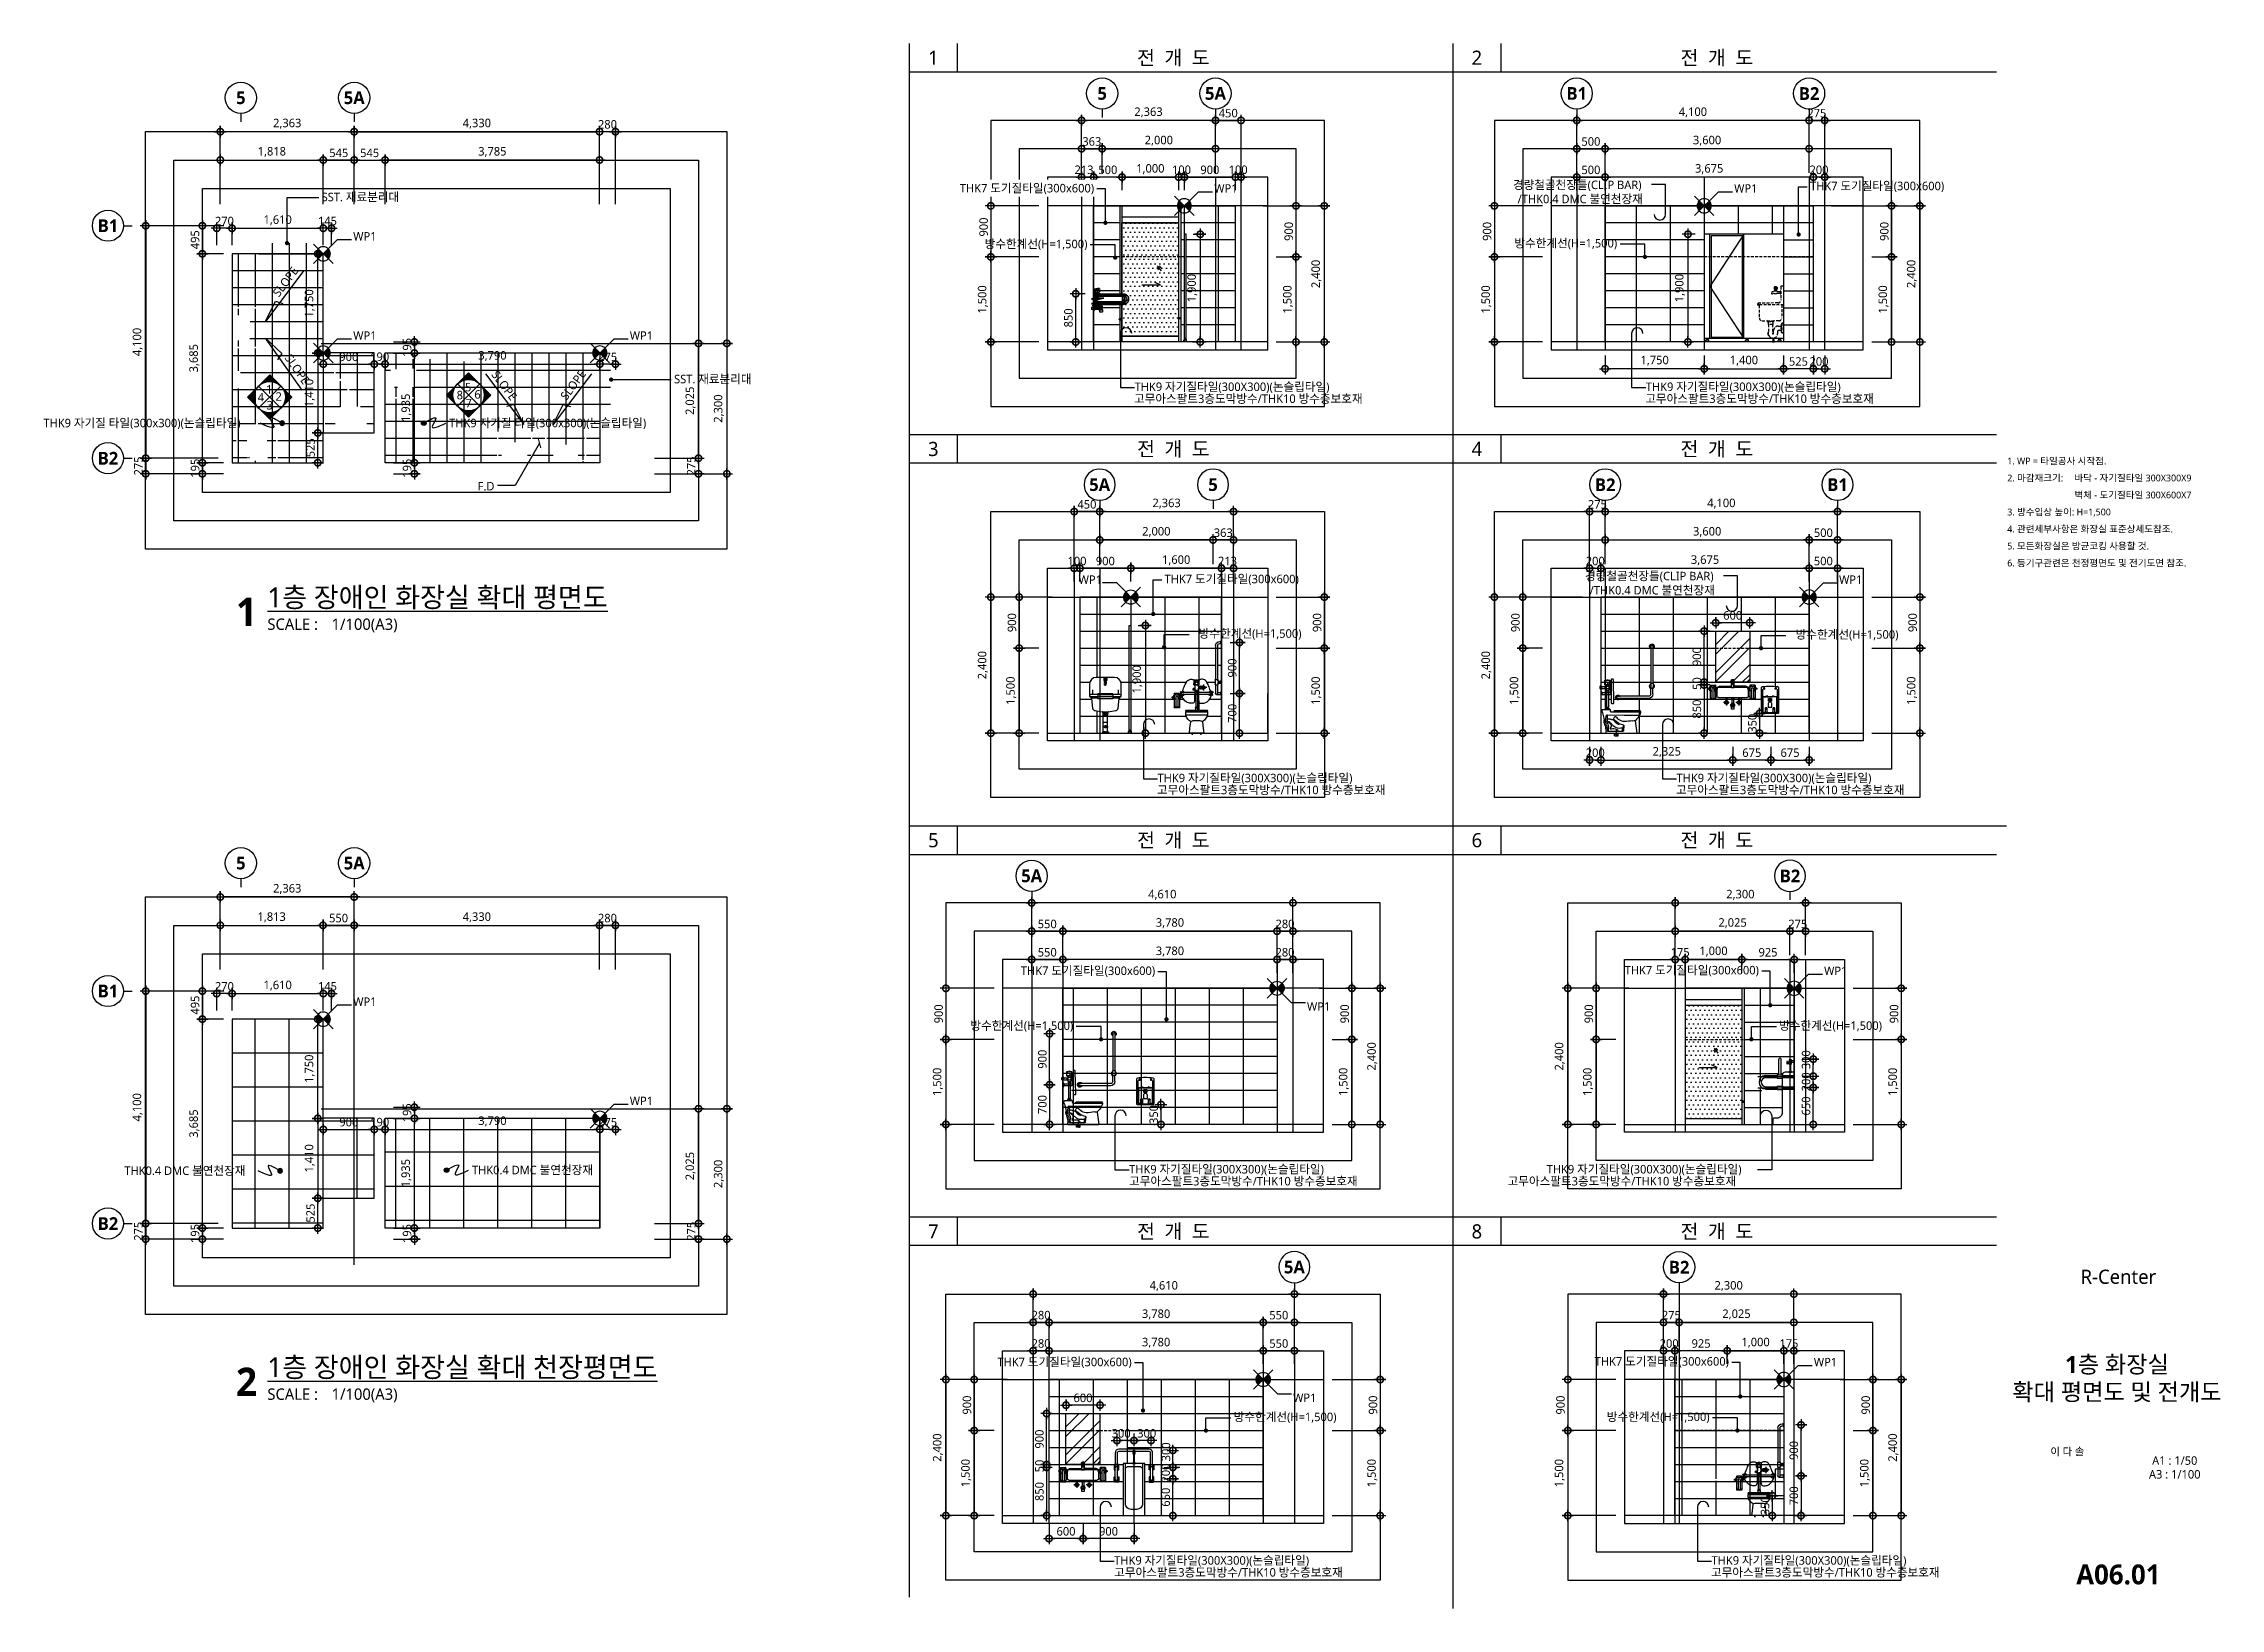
# Model space of a CAD drawing. Header units: millimetres. Extents: x 2213 to 82676, y 1050 to 28650.
# Drawn here: x 2213 to 40626, y 1050 to 28650 of the extents above; entities that cross this region are included whole.
import ezdxf
from ezdxf import colors
from ezdxf.entities.mleader import LeaderData, LeaderLine
from ezdxf.enums import TextEntityAlignment as Align
from ezdxf.math import Vec2, Vec3
from ezdxf.xclip import XClip

# ---------------------------------------------------------------- set-up
doc = ezdxf.new("R2010")
doc.units = ezdxf.units.MM
doc.header["$LTSCALE"] = 200
doc.header["$XCLIPFRAME"] = 0
doc.header["$PDMODE"] = 3
for name, pattern in [('CEN', [62, 60, -1, 0, -1]), ('CEN-GAUN', [32.2, 30, -1, 0.2, -1]), ('CENTERX2', [101.6, 63.5, -12.7, 12.7, -12.7]), ('DASHDOT', [1, 0.5, -0.25, 0, -0.25]), ('DASHED', [0.75, 0.5, -0.25]), ('DGN Style 6', [30.925833, 0.01626, -6.503856, 11.381747, -6.503856, 0.01626, -6.503856]), ('DGN4', [76.760163, 38.380082, -19.190041, 0, -19.190041]), ('H1', [1, 0.5, -0.5]), ('HIDDEN', [0.375, 0.25, -0.125])]:
    doc.linetypes.add(name, pattern=pattern)
doc.layers.get('Defpoints').update_dxf_attribs({"color": 137})
for name, color, linetype in [('01-CEN', 1, 'CEN'), ('01HAT', 8, 'Continuous'), ('01TEX', 3, 'Continuous'), ('01TOILET', 6, 'Continuous'), ('1', 1, 'Continuous'), ('2', 2, 'Continuous'), ('3', 3, 'Continuous'), ('4ELE', 4, 'Continuous'), ('5', 5, 'Continuous'), ('A-ELE-2', 9, 'Continuous'), ('A-elev-7', 6, 'Continuous'), ('A-ELEV-8', 8, 'Continuous'), ('A-ELEV-9', 9, 'Continuous'), ('A-FIX', 5, 'Continuous'), ('A-HAT', 253, 'Continuous'), ('A-OPEN-5', 5, 'Continuous'), ('A-TOIL-4', 4, 'Continuous'), ('A-WALL', 3, 'Continuous'), ('CEIL-알루미늄천장재', 251, 'Continuous'), ('CEN', 1, 'CEN-GAUN'), ('DIM', 7, 'Continuous'), ('DIM1', 7, 'Continuous'), ('FIN', 5, 'Continuous'), ('FIX', 7, 'Continuous'), ('FUR', 8, 'HIDDEN'), ('gls', 4, 'Continuous'), ('HAT-BRICK', 8, 'Continuous'), ('HAT-Floor Tile', 8, 'Continuous'), ('I-위생도기', 170, 'Continuous'), ('SYM', 6, 'Continuous'), ('SYM-BUB', 3, 'Continuous'), ('SYM-LEAD', 6, 'Continuous'), ('SYM-LEVEL', 7, 'Continuous'), ('TAG', 6, 'Continuous'), ('TEXT', 3, 'Continuous'), ('XR-SHEET$0$TITLE', 7, 'Continuous'), ('XR-SHEET$1$SHT', 5, 'Continuous'), ('XR-SHEET$1$TEXT', 3, 'Continuous'), ('XR-TOIL-NOTE$0$A-ANNO-TEXT', 3, 'Continuous'), ('방수한계선', 4, 'HIDDEN')]:
    doc.layers.add(name, color=color, linetype=linetype)
doc.layers.add('02Waste', color=171, linetype='Continuous', plot=False)
doc.styles.add('$0$스타일1', font='malgun.ttf')
doc.styles.add('HY-M', font='malgun.ttf')
doc.styles.get("Standard").update_dxf_attribs({"font": 'malgun.ttf'})
doc.styles.add('XR-SHEET$0$굴림체(옥산)', font='malgun.ttf')
doc.styles.add('맑은고딕', font='malgun.ttf')
doc.styles.add('맑은고딕B', font='malgunbd.ttf')
doc.styles.add('스타일1', font='malgun.ttf')
doc.linetypes.add('WIREMESH2', pattern='A,5,-0.25,["X",Standard,S=1,R=0,X=-0.32,Y=-0.5],-0.25', length=5.5)
doc.dimstyles.new('CJA-50', dxfattribs={"dimscale": 50, "dimtxt": 3, "dimasz": 1, "dimexe": 2, "dimexo": 3, "dimgap": 1, "dimtad": 1, "dimdec": 0, "dimzin": 1, "dimdsep": 46, "dimlunit": 6, "dimtxsty": '스타일1', "dimblk": 'GAUN-DOT', "dimcen": -2, "dimdle": 2, "dimclrd": 256, "dimclre": 256, "dimclrt": 3, "dimadec": 0, "dimazin": 0, "dimtfac": 1, "dimtdec": 0, "dimtix": 1, "dimtmove": 2, "dimatfit": 3, "dimldrblk": 'DOTSMALL', "dimfxl": 1, "dimtolj": 1, "dimtzin": 1, "dimarcsym": 0})
doc.dimstyles.new('DIM-QD 1', dxfattribs={"dimtxt": 3, "dimasz": 1.5, "dimexe": 1, "dimexo": 0, "dimgap": 1, "dimtad": 1, "dimdec": 3, "dimdsep": 46, "dimlunit": 6, "dimtxsty": '$0$스타일1', "dimblk1": 'ARCHTICK', "dimblk2": 'ARCHTICK', "dimsah": 1, "dimcen": 0, "dimclrd": 256, "dimclre": 256, "dimclrt": 3, "dimazin": 2, "dimtfac": 1, "dimtdec": 3, "dimtix": 1, "dimtmove": 2, "dimatfit": 3, "dimldrblk": 'ARCHTICK', "dimfxl": 1, "dimtolj": 1, "dimtzin": 0, "dimarcsym": 0})

msp = doc.modelspace()

# ---------------------------------------------------------------- texts
at = {"layer": '01TEX', "style": 'HY-M'}
for s, p in [('1', (17913.7, 28400)), ('2', (27504.5, 28400)), ('3', (17913.7, 21500)), ('4', (27504.5, 21500)), ('5', (17913.7, 14600)), ('6', (27504.5, 14600)), ('7', (17913.7, 7700)), ('8', (27504.5, 7700))]:
    msp.add_text(s, height=250, rotation=360, dxfattribs=at).set_placement(p, align=Align.MIDDLE_CENTER)
at = {"layer": '01TEX', "linetype": 'Continuous', "style": 'HY-M'}
for p in [(22149.2, 28400), (31740, 28400), (22149.2, 21500), (31740, 21500), (22149.2, 14600), (31740, 14600), (22149.2, 7700), (31740, 7700)]:
    msp.add_text('전  개  도', height=250, rotation=360, dxfattribs=at).set_placement(p, align=Align.MIDDLE_CENTER)
at = {"layer": 'TAG', "color": 3, "style": '스타일1'}
for p in [(28141.2, 26158.2), (29413, 19258.2)]:
    msp.add_text('경량철골천장틀(CLIP BAR)', height=150, dxfattribs=at).set_placement(p, align=Align.MIDDLE_LEFT)
at = {"layer": 'TEXT', "color": 3, "style": '스타일1'}
for s, p in [('/THK0.4 DMC 불연천장재', (28224, 25908.2)), ('THK9 자기질타일(300X300)(논슬립타일)', (21465.1, 22596.9)), ('THK9 자기질타일(300X300)(논슬립타일)', (30486.2, 22596.9)), ('고무아스팔트3층도막방수/THK10 방수층보호재', (21455.1, 22386)), ('고무아스팔트3층도막방수/THK10 방수층보호재', (30476.2, 22386)), ('/THK0.4 DMC 불연천장재', (29495.9, 19008.2)), ('THK9 자기질타일(300X300)(논슬립타일)', (21870.2, 15696.9)), ('THK9 자기질타일(300X300)(논슬립타일)', (31027.9, 15696.9)), ('고무아스팔트3층도막방수/THK10 방수층보호재', (21860.2, 15486)), ('고무아스팔트3층도막방수/THK10 방수층보호재', (31017.9, 15486)), ('THK9 자기질타일(300X300)(논슬립타일)', (21367.8, 8796.9)), ('THK9 자기질타일(300X300)(논슬립타일)', (28736.1, 8796.9)), ('고무아스팔트3층도막방수/THK10 방수층보호재', (21367.8, 8586)), ('고무아스팔트3층도막방수/THK10 방수층보호재', (28047.5, 8586)), ('THK9 자기질타일(300X300)(논슬립타일)', (21105.2, 1896.9)), ('THK9 자기질타일(300X300)(논슬립타일)', (31645.9, 1896.9)), ('고무아스팔트3층도막방수/THK10 방수층보호재', (21105.2, 1686)), ('고무아스팔트3층도막방수/THK10 방수층보호재', (31635.9, 1686))]:
    msp.add_text(s, height=150, dxfattribs=at).set_placement(p, align=Align.MIDDLE_LEFT)
for s, p in [('THK9 자기질 타일(300x300)(논슬립타일)', (2210.6, 21882.8)), ('THK9 자기질 타일(300x300)(논슬립타일)', (9369.5, 21882.8)), ('F.D', (9873.1, 20768.7))]:
    msp.add_text(s, height=150, dxfattribs=at).set_placement(p)
at = {"layer": 'TEXT', "style": '스타일1'}
msp.add_text('R-Center', height=250, dxfattribs=at).set_placement((38825, 6900), align=Align.MIDDLE_CENTER)
at = {"layer": 'XR-TOIL-NOTE$0$A-ANNO-TEXT', "style": '맑은고딕'}
for s, p in [('1. WP = 타일공사 시작점.', (36864.2, 21287.8)), ('2. 마감재크기:', (36864.2, 20987.8)), ('바닥 - 자기질타일 300X300X9', (38050.4, 20987.8)), ('벽체 - 도기질타일 300X600X7', (38050.4, 20687.8)), ('3. 방수입상 높이: H=1,500', (36864.2, 20387.8)), ('4. 관련세부사항은 화장실 표준상세도참조.', (36864.2, 20087.8)), ('5. 모든화장실은 방균코킹 사용할 것.', (36864.2, 19787.8)), ('6. 등기구관련은 천정평면도 및 전기도면 참조. ', (36864.2, 19487.8))]:
    msp.add_text(s, height=120, dxfattribs=at).set_placement(p, align=Align.MIDDLE_LEFT)

# ---------------------------------------------------------------- blocks, each defined once
blk = doc.blocks.new('dwgtitle')
at = {"layer": 'SYM', "color": 3, "style": '스타일1'}
blk.add_text('SCALE :', height=4, dxfattribs=at).set_placement((12.25, -1.4))
at = {"layer": 'SYM', "color": 6, "style": '맑은고딕B'}
blk.add_attdef('A', text='', height=10, dxfattribs=at).set_placement((4.89, 5), align=Align.MIDDLE)
at = {"layer": 'SYM', "color": 3, "style": '스타일1'}
for tag, p, height in [('%%UTITLE', (12.25, 6.59), 7), ('1/100', (34.89, -1.4), 4)]:
    blk.add_attdef(tag, p, '', height=height, dxfattribs=at)
blk = doc.blocks.new('SLOPE21')
at = {"layer": 'SYM-LEVEL', "color": 6}
blk.add_lwpolyline([(-22.43, 0), (0, 0), (-7.75, 1.5), (-8.7, -1)], dxfattribs=at)
at = {"layer": 'SYM-LEVEL', "color": 3, "style": '스타일1'}
blk.add_attdef('SLOPE:1/100', text='', height=3, dxfattribs=at).set_placement((-9.25, 1.33), align=Align.RIGHT)
blk = doc.blocks.new('지시선')
at = {"layer": 'SYM-LEAD'}
h = blk.add_hatch(color=6, dxfattribs=at)
edge = h.paths.add_edge_path()
edge.add_arc((0, 0), 24.6, 0, 360)
at = {"layer": 'SYM-LEAD', "color": 6}
blk.add_circle((0, 0), 24.6, dxfattribs=at)
blk.add_spline([(0, 0), (128, 49), (90, -36), (232, 0)], degree=3, dxfattribs=at)
blk = doc.blocks.new('NEW_BUB')
at = {"layer": 'SYM-BUB', "color": 6}
blk.add_line((0, 3), (0, 0), dxfattribs=at)
blk.add_circle((0, 8.5), 5.5, dxfattribs=at)
at = {"layer": 'SYM-BUB', "color": 3, "style": '맑은고딕B'}
blk.add_attdef('X', text='', height=4.5, dxfattribs=at).set_placement((0, 8.5), align=Align.MIDDLE)
blk = doc.blocks.new('GAUN-DOT')
at = {"linetype": 'ByBlock'}
for p, q in [((2, 0), (-2, 0)), ((0, -2), (0, 2))]:
    blk.add_line(p, q, dxfattribs=at)
at = {"const_width": 2.25}
blk.add_lwpolyline([(0, 0.28125, 1), (0, -0.28125, 1)], format="xyb", close=True, dxfattribs=at)
blk = doc.blocks.new('*D207')
at = {"layer": 'Defpoints', "color": 0, "transparency": 16777216}
for p in [(5332, 27096), (5332, 25668), (7694, 25668)]:
    blk.add_point(p, dxfattribs=at)
at = {"layer": 'DIM', "lineweight": -2, "transparency": 16777216}
for p, q in [((5332, 25818), (5332, 27196)), ((7644, 27096), (5382, 27096)), ((7694, 25818), (7694, 27196))]:
    blk.add_line(p, q, dxfattribs=at)
at = {"layer": 'DIM', "lineweight": -2, "transparency": 16777216, "xscale": 50, "yscale": 50, "zscale": 50, "rotation": 180}
blk.add_blockref('GAUN-DOT', (5332, 27096), dxfattribs=at)
at = {"layer": 'DIM', "lineweight": -2, "transparency": 16777216, "xscale": 50, "yscale": 50, "zscale": 50}
blk.add_blockref('GAUN-DOT', (7694, 27096), dxfattribs=at)
at = {"layer": 'DIM', "color": 3, "transparency": 16777216, "insert": (6513, 27236), "char_height": 150, "attachment_point": 5, "style": '맑은고딕'}
blk.add_mtext('\\A1;2,363', dxfattribs=at)
blk = doc.blocks.new('_DotSmall')
at = {"layer": 'DIM'}
h = blk.add_hatch(color=256, dxfattribs=at)
edge = h.paths.add_edge_path()
edge.add_arc((0, 0), 0.2, 0, 360)
at = {"layer": 'DIM', "linetype": 'ByBlock'}
blk.add_circle((0, 0), 0.2, dxfattribs=at)
blk = doc.blocks.new('*D208')
at = {"layer": 'Defpoints', "color": 0, "transparency": 16777216}
for p in [(12024, 27096), (7694, 25668), (12024, 25668)]:
    blk.add_point(p, dxfattribs=at)
at = {"layer": 'DIM', "lineweight": -2, "transparency": 16777216}
for p, q in [((7694, 25818), (7694, 27196)), ((7744, 27096), (11974, 27096)), ((12024, 25818), (12024, 27196))]:
    blk.add_line(p, q, dxfattribs=at)
at = {"layer": 'DIM', "lineweight": -2, "transparency": 16777216, "xscale": 50, "yscale": 50, "zscale": 50, "rotation": 180}
blk.add_blockref('GAUN-DOT', (7694, 27096), dxfattribs=at)
at = {"layer": 'DIM', "lineweight": -2, "transparency": 16777216, "xscale": 50, "yscale": 50, "zscale": 50}
blk.add_blockref('GAUN-DOT', (12024, 27096), dxfattribs=at)
at = {"layer": 'DIM', "color": 3, "transparency": 16777216, "insert": (9859, 27236), "char_height": 150, "attachment_point": 5, "style": '맑은고딕'}
blk.add_mtext('\\A1;4,330', dxfattribs=at)
blk = doc.blocks.new('*D206')
at = {"layer": 'Defpoints', "color": 0, "transparency": 16777216}
for p in [(7149, 26596), (7149, 25668), (7694, 25668)]:
    blk.add_point(p, dxfattribs=at)
at = {"layer": 'DIM', "lineweight": -2, "transparency": 16777216}
for p, q in [((7149, 25818), (7149, 26696)), ((7644, 26596), (7199, 26596)), ((7694, 25818), (7694, 26696))]:
    blk.add_line(p, q, dxfattribs=at)
at = {"layer": 'DIM', "lineweight": -2, "transparency": 16777216, "xscale": 50, "yscale": 50, "zscale": 50, "rotation": 180}
blk.add_blockref('GAUN-DOT', (7149, 26596), dxfattribs=at)
at = {"layer": 'DIM', "lineweight": -2, "transparency": 16777216, "xscale": 50, "yscale": 50, "zscale": 50}
blk.add_blockref('GAUN-DOT', (7694, 26596), dxfattribs=at)
at = {"layer": 'DIM', "color": 3, "transparency": 16777216, "insert": (7422, 26722), "char_height": 150, "attachment_point": 5, "style": '맑은고딕'}
blk.add_mtext('\\A1;545', dxfattribs=at)
blk = doc.blocks.new('*D205')
at = {"layer": 'Defpoints', "color": 0, "transparency": 16777216}
for p in [(12024, 27096), (12024, 25668), (12304, 25668)]:
    blk.add_point(p, dxfattribs=at)
at = {"layer": 'DIM', "lineweight": -2, "transparency": 16777216}
for p, q in [((11974, 27096), (11924, 27096)), ((12024, 25818), (12024, 27196)), ((12304, 27096), (12024, 27096)), ((12304, 25818), (12304, 27196)), ((12354, 27096), (12404, 27096))]:
    blk.add_line(p, q, dxfattribs=at)
at = {"layer": 'DIM', "lineweight": -2, "transparency": 16777216, "xscale": 50, "yscale": 50, "zscale": 50}
blk.add_blockref('GAUN-DOT', (12024, 27096), dxfattribs=at)
at = {"layer": 'DIM', "lineweight": -2, "transparency": 16777216, "xscale": 50, "yscale": 50, "zscale": 50, "rotation": 180}
blk.add_blockref('GAUN-DOT', (12304, 27096), dxfattribs=at)
at = {"layer": 'DIM', "color": 3, "transparency": 16777216, "insert": (12164, 27224), "char_height": 150, "attachment_point": 5, "style": '맑은고딕'}
blk.add_mtext('\\A1;280', dxfattribs=at)
blk = doc.blocks.new('*D209')
at = {"layer": 'Defpoints', "color": 0, "transparency": 16777216}
for p in [(12841, 23362), (12841, 21062), (14270, 21062)]:
    blk.add_point(p, dxfattribs=at)
at = {"layer": 'DIM', "lineweight": -2, "transparency": 16777216}
for p, q in [((12991, 23362), (14370, 23362)), ((14270, 23312), (14270, 21112)), ((12991, 21062), (14370, 21062))]:
    blk.add_line(p, q, dxfattribs=at)
at = {"layer": 'DIM', "lineweight": -2, "transparency": 16777216, "xscale": 50, "yscale": 50, "zscale": 50}
for p, rotation in [((14270, 23362), 90), ((14270, 21062), 270)]:
    blk.add_blockref('GAUN-DOT', p, dxfattribs=dict(at, rotation=rotation))
at = {"layer": 'DIM', "color": 3, "transparency": 16777216, "insert": (14130, 22212), "char_height": 150, "attachment_point": 5, "rotation": 90, "style": '맑은고딕'}
blk.add_mtext('\\A1;2,300', dxfattribs=at)
blk = doc.blocks.new('*D210')
at = {"layer": 'Defpoints', "color": 0, "transparency": 16777216}
for p in [(12841, 23362), (13770, 23362), (12841, 21337)]:
    blk.add_point(p, dxfattribs=at)
at = {"layer": 'DIM', "lineweight": -2, "transparency": 16777216}
for p, q in [((12991, 23362), (13870, 23362)), ((13770, 21387), (13770, 23312)), ((12991, 21337), (13870, 21337))]:
    blk.add_line(p, q, dxfattribs=at)
at = {"layer": 'DIM', "lineweight": -2, "transparency": 16777216, "xscale": 50, "yscale": 50, "zscale": 50}
for p, rotation in [((13770, 23362), 90), ((13770, 21337), 270)]:
    blk.add_blockref('GAUN-DOT', p, dxfattribs=dict(at, rotation=rotation))
at = {"layer": 'DIM', "color": 3, "transparency": 16777216, "insert": (13630, 22350), "char_height": 150, "attachment_point": 5, "rotation": 90, "style": '맑은고딕'}
blk.add_mtext('\\A1;2,025', dxfattribs=at)
blk = doc.blocks.new('*D211')
at = {"layer": 'Defpoints', "color": 0, "transparency": 16777216}
for p in [(12841, 21337), (12841, 21062), (13770, 21062)]:
    blk.add_point(p, dxfattribs=at)
at = {"layer": 'DIM', "lineweight": -2, "transparency": 16777216}
for p, q in [((12991, 21337), (13870, 21337)), ((13770, 21387), (13770, 21437)), ((13770, 21337), (13770, 21062)), ((12991, 21062), (13870, 21062)), ((13770, 21012), (13770, 20962))]:
    blk.add_line(p, q, dxfattribs=at)
at = {"layer": 'DIM', "lineweight": -2, "transparency": 16777216, "xscale": 50, "yscale": 50, "zscale": 50}
for p, rotation in [((13770, 21337), 270), ((13770, 21062), 90)]:
    blk.add_blockref('GAUN-DOT', p, dxfattribs=dict(at, rotation=rotation))
at = {"layer": 'DIM', "color": 3, "transparency": 16777216, "insert": (13642, 21200), "char_height": 150, "attachment_point": 5, "rotation": 90, "style": '맑은고딕'}
blk.add_mtext('\\A1;275', dxfattribs=at)
blk = doc.blocks.new('*D212')
at = {"layer": 'Defpoints', "color": 0, "transparency": 16777216}
for p in [(5443, 25437), (4015, 21337), (5443, 21337)]:
    blk.add_point(p, dxfattribs=at)
at = {"layer": 'DIM', "lineweight": -2, "transparency": 16777216}
for p, q in [((5293, 25437), (3915, 25437)), ((4015, 25387), (4015, 21387)), ((5293, 21337), (3915, 21337))]:
    blk.add_line(p, q, dxfattribs=at)
at = {"layer": 'DIM', "lineweight": -2, "transparency": 16777216, "xscale": 50, "yscale": 50, "zscale": 50}
for p, rotation in [((4015, 25437), 90), ((4015, 21337), 270)]:
    blk.add_blockref('GAUN-DOT', p, dxfattribs=dict(at, rotation=rotation))
at = {"layer": 'DIM', "color": 3, "transparency": 16777216, "insert": (3874, 23387), "char_height": 150, "attachment_point": 5, "rotation": 90, "style": '맑은고딕'}
blk.add_mtext('\\A1;4,100', dxfattribs=at)
blk = doc.blocks.new('*D213')
at = {"layer": 'Defpoints', "color": 0, "transparency": 16777216}
for p in [(5443, 21337), (4015, 21062), (5443, 21062)]:
    blk.add_point(p, dxfattribs=at)
at = {"layer": 'DIM', "lineweight": -2, "transparency": 16777216}
for p, q in [((5293, 21337), (3915, 21337)), ((4015, 21387), (4015, 21437)), ((4015, 21337), (4015, 21062)), ((5293, 21062), (3915, 21062)), ((4015, 21012), (4015, 20962))]:
    blk.add_line(p, q, dxfattribs=at)
at = {"layer": 'DIM', "lineweight": -2, "transparency": 16777216, "xscale": 50, "yscale": 50, "zscale": 50}
for p, rotation in [((4015, 21337), 270), ((4015, 21062), 90)]:
    blk.add_blockref('GAUN-DOT', p, dxfattribs=dict(at, rotation=rotation))
at = {"layer": 'DIM', "color": 3, "transparency": 16777216, "insert": (3887, 21200), "char_height": 150, "attachment_point": 5, "rotation": 90, "style": '맑은고딕'}
blk.add_mtext('\\A1;275', dxfattribs=at)
blk = doc.blocks.new('*D214')
at = {"layer": 'Defpoints', "color": 0, "transparency": 16777216}
for p in [(7149, 26596), (5332, 25668), (7149, 25668)]:
    blk.add_point(p, dxfattribs=at)
at = {"layer": 'DIM', "lineweight": -2, "transparency": 16777216}
for p, q in [((5332, 25818), (5332, 26696)), ((5382, 26596), (7099, 26596)), ((7149, 25818), (7149, 26696))]:
    blk.add_line(p, q, dxfattribs=at)
at = {"layer": 'DIM', "lineweight": -2, "transparency": 16777216, "xscale": 50, "yscale": 50, "zscale": 50, "rotation": 180}
blk.add_blockref('GAUN-DOT', (5332, 26596), dxfattribs=at)
at = {"layer": 'DIM', "lineweight": -2, "transparency": 16777216, "xscale": 50, "yscale": 50, "zscale": 50}
blk.add_blockref('GAUN-DOT', (7149, 26596), dxfattribs=at)
at = {"layer": 'DIM', "color": 3, "transparency": 16777216, "insert": (6241, 26737), "char_height": 150, "attachment_point": 5, "style": '맑은고딕'}
blk.add_mtext('\\A1;1,818', dxfattribs=at)
blk = doc.blocks.new('*D215')
at = {"layer": 'Defpoints', "color": 0, "transparency": 16777216}
for p in [(7149, 25392), (5539, 24942), (7149, 24942)]:
    blk.add_point(p, dxfattribs=at)
at = {"layer": 'DIM', "lineweight": -2, "transparency": 16777216}
for p, q in [((5539, 25092), (5539, 25492)), ((5589, 25392), (7099, 25392)), ((7149, 25092), (7149, 25492))]:
    blk.add_line(p, q, dxfattribs=at)
at = {"layer": 'DIM', "lineweight": -2, "transparency": 16777216, "xscale": 50, "yscale": 50, "zscale": 50, "rotation": 180}
blk.add_blockref('GAUN-DOT', (5539, 25392), dxfattribs=at)
at = {"layer": 'DIM', "lineweight": -2, "transparency": 16777216, "xscale": 50, "yscale": 50, "zscale": 50}
blk.add_blockref('GAUN-DOT', (7149, 25392), dxfattribs=at)
at = {"layer": 'DIM', "color": 3, "transparency": 16777216, "insert": (6344, 25532), "char_height": 150, "attachment_point": 5, "style": '맑은고딕'}
blk.add_mtext('\\A1;1,610', dxfattribs=at)
blk = doc.blocks.new('*D216')
at = {"layer": 'Defpoints', "color": 0, "transparency": 16777216}
for p in [(5269, 25392), (5269, 24942), (5539, 24942)]:
    blk.add_point(p, dxfattribs=at)
at = {"layer": 'DIM', "lineweight": -2, "transparency": 16777216}
for p, q in [((5219, 25392), (5169, 25392)), ((5269, 25092), (5269, 25492)), ((5539, 25392), (5269, 25392)), ((5539, 25092), (5539, 25492)), ((5589, 25392), (5639, 25392))]:
    blk.add_line(p, q, dxfattribs=at)
at = {"layer": 'DIM', "lineweight": -2, "transparency": 16777216, "xscale": 50, "yscale": 50, "zscale": 50}
blk.add_blockref('GAUN-DOT', (5269, 25392), dxfattribs=at)
at = {"layer": 'DIM', "lineweight": -2, "transparency": 16777216, "xscale": 50, "yscale": 50, "zscale": 50, "rotation": 180}
blk.add_blockref('GAUN-DOT', (5539, 25392), dxfattribs=at)
at = {"layer": 'DIM', "color": 3, "transparency": 16777216, "insert": (5404, 25519), "char_height": 150, "attachment_point": 5, "style": '맑은고딕'}
blk.add_mtext('\\A1;270', dxfattribs=at)
blk = doc.blocks.new('*D217')
at = {"layer": 'Defpoints', "color": 0, "transparency": 16777216}
for p in [(7149, 25392), (7149, 24942), (7294, 24942)]:
    blk.add_point(p, dxfattribs=at)
at = {"layer": 'DIM', "lineweight": -2, "transparency": 16777216}
for p, q in [((7099, 25392), (7049, 25392)), ((7149, 25092), (7149, 25492)), ((7294, 25392), (7149, 25392)), ((7294, 25092), (7294, 25492)), ((7344, 25392), (7394, 25392))]:
    blk.add_line(p, q, dxfattribs=at)
at = {"layer": 'DIM', "lineweight": -2, "transparency": 16777216, "xscale": 50, "yscale": 50, "zscale": 50}
blk.add_blockref('GAUN-DOT', (7149, 25392), dxfattribs=at)
at = {"layer": 'DIM', "lineweight": -2, "transparency": 16777216, "xscale": 50, "yscale": 50, "zscale": 50, "rotation": 180}
blk.add_blockref('GAUN-DOT', (7294, 25392), dxfattribs=at)
at = {"layer": 'DIM', "color": 3, "transparency": 16777216, "insert": (7222, 25520), "char_height": 150, "attachment_point": 5, "style": '맑은고딕'}
blk.add_mtext('\\A1;145', dxfattribs=at)
blk = doc.blocks.new('*D218')
at = {"layer": 'Defpoints', "color": 0, "transparency": 16777216}
for p in [(5015, 24942), (5539, 24942), (5539, 21257)]:
    blk.add_point(p, dxfattribs=at)
at = {"layer": 'DIM', "lineweight": -2, "transparency": 16777216}
for p, q in [((5389, 24942), (4915, 24942)), ((5015, 21307), (5015, 24892)), ((5389, 21257), (4915, 21257))]:
    blk.add_line(p, q, dxfattribs=at)
at = {"layer": 'DIM', "lineweight": -2, "transparency": 16777216, "xscale": 50, "yscale": 50, "zscale": 50}
for p, rotation in [((5015, 24942), 90), ((5015, 21257), 270)]:
    blk.add_blockref('GAUN-DOT', p, dxfattribs=dict(at, rotation=rotation))
at = {"layer": 'DIM', "color": 3, "transparency": 16777216, "insert": (4874, 23100), "char_height": 150, "attachment_point": 5, "rotation": 90, "style": '맑은고딕'}
blk.add_mtext('\\A1;3,685', dxfattribs=at)
blk = doc.blocks.new('*D219')
at = {"layer": 'Defpoints', "color": 0, "transparency": 16777216}
for p in [(5544, 25437), (5015, 24942), (5539, 24942)]:
    blk.add_point(p, dxfattribs=at)
at = {"layer": 'DIM', "lineweight": -2, "transparency": 16777216}
for p, q in [((5394, 25437), (4915, 25437)), ((5015, 25387), (5015, 24992)), ((5389, 24942), (4915, 24942))]:
    blk.add_line(p, q, dxfattribs=at)
at = {"layer": 'DIM', "lineweight": -2, "transparency": 16777216, "xscale": 50, "yscale": 50, "zscale": 50}
for p, rotation in [((5015, 25437), 90), ((5015, 24942), 270)]:
    blk.add_blockref('GAUN-DOT', p, dxfattribs=dict(at, rotation=rotation))
at = {"layer": 'DIM', "color": 3, "transparency": 16777216, "insert": (4887, 25190), "char_height": 150, "attachment_point": 5, "rotation": 90, "style": '맑은고딕'}
blk.add_mtext('\\A1;495', dxfattribs=at)
blk = doc.blocks.new('*D220')
at = {"layer": 'Defpoints', "color": 0, "transparency": 16777216}
for p in [(5539, 21257), (5015, 21062), (5539, 21062)]:
    blk.add_point(p, dxfattribs=at)
at = {"layer": 'DIM', "lineweight": -2, "transparency": 16777216}
for p, q in [((5389, 21257), (4915, 21257)), ((5015, 21307), (5015, 21357)), ((5015, 21257), (5015, 21062)), ((5389, 21062), (4915, 21062)), ((5015, 21012), (5015, 20962))]:
    blk.add_line(p, q, dxfattribs=at)
at = {"layer": 'DIM', "lineweight": -2, "transparency": 16777216, "xscale": 50, "yscale": 50, "zscale": 50}
for p, rotation in [((5015, 21257), 270), ((5015, 21062), 90)]:
    blk.add_blockref('GAUN-DOT', p, dxfattribs=dict(at, rotation=rotation))
at = {"layer": 'DIM', "color": 3, "transparency": 16777216, "insert": (4887, 21160), "char_height": 150, "attachment_point": 5, "rotation": 90, "style": '맑은고딕'}
blk.add_mtext('\\A1;195', dxfattribs=at)
blk = doc.blocks.new('*D221')
at = {"layer": 'Defpoints', "color": 0, "transparency": 16777216}
for p in [(7051, 24942), (7299, 24942), (7299, 23192)]:
    blk.add_point(p, dxfattribs=at)
at = {"layer": 'DIM', "lineweight": -2, "transparency": 16777216}
for p, q in [((7149, 24942), (6951, 24942)), ((7051, 23242), (7051, 24892)), ((7149, 23192), (6951, 23192))]:
    blk.add_line(p, q, dxfattribs=at)
at = {"layer": 'DIM', "lineweight": -2, "transparency": 16777216, "xscale": 50, "yscale": 50, "zscale": 50}
for p, rotation in [((7051, 24942), 90), ((7051, 23192), 270)]:
    blk.add_blockref('GAUN-DOT', p, dxfattribs=dict(at, rotation=rotation))
at = {"layer": 'DIM', "color": 3, "transparency": 16777216, "insert": (6911, 24067), "char_height": 150, "attachment_point": 5, "rotation": 90, "style": '맑은고딕'}
blk.add_mtext('\\A1;1,750', dxfattribs=at)
blk = doc.blocks.new('*D222')
at = {"layer": 'Defpoints', "color": 0, "transparency": 16777216}
for p in [(7299, 23192), (7051, 21782), (7299, 21782)]:
    blk.add_point(p, dxfattribs=at)
at = {"layer": 'DIM', "lineweight": -2, "transparency": 16777216}
for p, q in [((7149, 23192), (6951, 23192)), ((7051, 23142), (7051, 21832)), ((7149, 21782), (6951, 21782))]:
    blk.add_line(p, q, dxfattribs=at)
at = {"layer": 'DIM', "lineweight": -2, "transparency": 16777216, "xscale": 50, "yscale": 50, "zscale": 50}
for p, rotation in [((7051, 23192), 90), ((7051, 21782), 270)]:
    blk.add_blockref('GAUN-DOT', p, dxfattribs=dict(at, rotation=rotation))
at = {"layer": 'DIM', "color": 3, "transparency": 16777216, "insert": (6911, 22487), "char_height": 150, "attachment_point": 5, "rotation": 90, "style": '맑은고딕'}
blk.add_mtext('\\A1;1,410', dxfattribs=at)
blk = doc.blocks.new('*D223')
at = {"layer": 'Defpoints', "color": 0, "transparency": 16777216}
for p in [(7051, 21782), (7299, 21782), (7299, 21257)]:
    blk.add_point(p, dxfattribs=at)
at = {"layer": 'DIM', "lineweight": -2, "transparency": 16777216}
for p, q in [((7149, 21782), (6951, 21782)), ((7051, 21307), (7051, 21732)), ((7149, 21257), (6951, 21257))]:
    blk.add_line(p, q, dxfattribs=at)
at = {"layer": 'DIM', "lineweight": -2, "transparency": 16777216, "xscale": 50, "yscale": 50, "zscale": 50}
for p, rotation in [((7051, 21782), 90), ((7051, 21257), 270)]:
    blk.add_blockref('GAUN-DOT', p, dxfattribs=dict(at, rotation=rotation))
at = {"layer": 'DIM', "color": 3, "transparency": 16777216, "insert": (6924, 21520), "char_height": 150, "attachment_point": 5, "rotation": 90, "style": '맑은고딕'}
blk.add_mtext('\\A1;525', dxfattribs=at)
blk = doc.blocks.new('*D224')
at = {"layer": 'Defpoints', "color": 0, "transparency": 16777216}
for p in [(7149, 23192), (8049, 23192), (8049, 22997)]:
    blk.add_point(p, dxfattribs=at)
at = {"layer": 'DIM', "lineweight": -2, "transparency": 16777216}
for p, q in [((7149, 23042), (7149, 22897)), ((7199, 22997), (7999, 22997)), ((8049, 23042), (8049, 22897))]:
    blk.add_line(p, q, dxfattribs=at)
at = {"layer": 'DIM', "lineweight": -2, "transparency": 16777216, "xscale": 50, "yscale": 50, "zscale": 50, "rotation": 180}
blk.add_blockref('GAUN-DOT', (7149, 22997), dxfattribs=at)
at = {"layer": 'DIM', "lineweight": -2, "transparency": 16777216, "xscale": 50, "yscale": 50, "zscale": 50}
blk.add_blockref('GAUN-DOT', (8049, 22997), dxfattribs=at)
at = {"layer": 'DIM', "color": 3, "transparency": 16777216, "insert": (7599, 23124), "char_height": 150, "attachment_point": 5, "style": '맑은고딕'}
blk.add_mtext('\\A1;900', dxfattribs=at)
blk = doc.blocks.new('int')
at = {"layer": 'SYM'}
for points in [[(3.91, 3.91), (0, 7.81), (-3.91, 3.91, -0.414214)], [(-3.91, -3.91, -0.198912), (-5.53, 0, -0.198912), (-3.91, 3.91), (-7.81, 0)], [(3.91, -3.91), (7.81, 0), (3.91, 3.91, -0.198912), (5.53, 0, -0.198912)], [(3.91, -3.91, -0.414214), (-3.91, -3.91), (0, -7.81)]]:
    blk.add_hatch(color=6, dxfattribs=at).paths.add_polyline_path(points)
at = {"layer": 'SYM', "color": 6}
for p, q in [((-7.81, 0), (0, 7.81)), ((7.81, 0), (0, 7.81)), ((-3.91, 3.91), (3.91, -3.91)), ((-3.91, -3.91), (3.91, 3.91)), ((0, -7.81), (-7.81, 0)), ((0, -7.81), (7.81, 0))]:
    blk.add_line(p, q, dxfattribs=at)
blk.add_circle((0, 0), 5.53, dxfattribs=at)
at = {"layer": 'SYM', "color": 3, "style": '스타일1'}
for tag, p in [('4', (-3.1, -0.01)), ('1', (-0.17, 2.78)), ('2', (3.15, 0.23)), ('3', (0, -2.84))]:
    blk.add_attdef(tag, text='', height=3, dxfattribs=at).set_placement(p, align=Align.MIDDLE)
blk = doc.blocks.new('*D225')
at = {"layer": 'Defpoints', "color": 0, "transparency": 16777216}
for p in [(8049, 23192), (8239, 23192), (8049, 22997)]:
    blk.add_point(p, dxfattribs=at)
at = {"layer": 'DIM', "lineweight": -2, "transparency": 16777216}
for p, q in [((7999, 22997), (7949, 22997)), ((8049, 23042), (8049, 22897)), ((8239, 22997), (8049, 22997)), ((8239, 23042), (8239, 22897)), ((8289, 22997), (8339, 22997))]:
    blk.add_line(p, q, dxfattribs=at)
at = {"layer": 'DIM', "lineweight": -2, "transparency": 16777216, "xscale": 50, "yscale": 50, "zscale": 50}
blk.add_blockref('GAUN-DOT', (8049, 22997), dxfattribs=at)
at = {"layer": 'DIM', "lineweight": -2, "transparency": 16777216, "xscale": 50, "yscale": 50, "zscale": 50, "rotation": 180}
blk.add_blockref('GAUN-DOT', (8239, 22997), dxfattribs=at)
at = {"layer": 'DIM', "color": 3, "transparency": 16777216, "insert": (8144, 23125), "char_height": 150, "attachment_point": 5, "style": '맑은고딕'}
blk.add_mtext('\\A1;190', dxfattribs=at)
blk = doc.blocks.new('*D226')
at = {"layer": 'Defpoints', "color": 0, "transparency": 16777216}
for p in [(8239, 23192), (12029, 23192), (12029, 22997)]:
    blk.add_point(p, dxfattribs=at)
at = {"layer": 'DIM', "lineweight": -2, "transparency": 16777216}
for p, q in [((8239, 23042), (8239, 22897)), ((8289, 22997), (11979, 22997)), ((12029, 23042), (12029, 22897))]:
    blk.add_line(p, q, dxfattribs=at)
at = {"layer": 'DIM', "lineweight": -2, "transparency": 16777216, "xscale": 50, "yscale": 50, "zscale": 50, "rotation": 180}
blk.add_blockref('GAUN-DOT', (8239, 22997), dxfattribs=at)
at = {"layer": 'DIM', "lineweight": -2, "transparency": 16777216, "xscale": 50, "yscale": 50, "zscale": 50}
blk.add_blockref('GAUN-DOT', (12029, 22997), dxfattribs=at)
at = {"layer": 'DIM', "color": 3, "transparency": 16777216, "insert": (10134, 23137), "char_height": 150, "attachment_point": 5, "style": '맑은고딕'}
blk.add_mtext('\\A1;3,790', dxfattribs=at)
blk = doc.blocks.new('*D227')
at = {"layer": 'Defpoints', "color": 0, "transparency": 16777216}
for p in [(12029, 23192), (12304, 23192), (12029, 22997)]:
    blk.add_point(p, dxfattribs=at)
at = {"layer": 'DIM', "lineweight": -2, "transparency": 16777216}
for p, q in [((11979, 22997), (11929, 22997)), ((12029, 23042), (12029, 22897)), ((12304, 22997), (12029, 22997)), ((12304, 23042), (12304, 22897)), ((12354, 22997), (12404, 22997))]:
    blk.add_line(p, q, dxfattribs=at)
at = {"layer": 'DIM', "lineweight": -2, "transparency": 16777216, "xscale": 50, "yscale": 50, "zscale": 50}
blk.add_blockref('GAUN-DOT', (12029, 22997), dxfattribs=at)
at = {"layer": 'DIM', "lineweight": -2, "transparency": 16777216, "xscale": 50, "yscale": 50, "zscale": 50, "rotation": 180}
blk.add_blockref('GAUN-DOT', (12304, 22997), dxfattribs=at)
at = {"layer": 'DIM', "color": 3, "transparency": 16777216, "insert": (12167, 23124), "char_height": 150, "attachment_point": 5, "style": '맑은고딕'}
blk.add_mtext('\\A1;275', dxfattribs=at)
blk = doc.blocks.new('*D228')
at = {"layer": 'Defpoints', "color": 0, "transparency": 16777216}
for p in [(8239, 23192), (8756, 23192), (8239, 21257)]:
    blk.add_point(p, dxfattribs=at)
at = {"layer": 'DIM', "lineweight": -2, "transparency": 16777216}
for p, q in [((8389, 23192), (8856, 23192)), ((8756, 21307), (8756, 23142)), ((8389, 21257), (8856, 21257))]:
    blk.add_line(p, q, dxfattribs=at)
at = {"layer": 'DIM', "lineweight": -2, "transparency": 16777216, "xscale": 50, "yscale": 50, "zscale": 50}
for p, rotation in [((8756, 23192), 90), ((8756, 21257), 270)]:
    blk.add_blockref('GAUN-DOT', p, dxfattribs=dict(at, rotation=rotation))
at = {"layer": 'DIM', "color": 3, "transparency": 16777216, "insert": (8616, 22225), "char_height": 150, "attachment_point": 5, "rotation": 90, "style": '맑은고딕'}
blk.add_mtext('\\A1;1,935', dxfattribs=at)
blk = doc.blocks.new('*D229')
at = {"layer": 'Defpoints', "color": 0, "transparency": 16777216}
for p in [(8239, 23387), (8239, 23192), (8756, 23192)]:
    blk.add_point(p, dxfattribs=at)
at = {"layer": 'DIM', "lineweight": -2, "transparency": 16777216}
for p, q in [((8756, 23437), (8756, 23487)), ((8389, 23387), (8856, 23387)), ((8389, 23192), (8856, 23192)), ((8756, 23387), (8756, 23192)), ((8756, 23142), (8756, 23092))]:
    blk.add_line(p, q, dxfattribs=at)
at = {"layer": 'DIM', "lineweight": -2, "transparency": 16777216, "xscale": 50, "yscale": 50, "zscale": 50}
for p, rotation in [((8756, 23387), 270), ((8756, 23192), 90)]:
    blk.add_blockref('GAUN-DOT', p, dxfattribs=dict(at, rotation=rotation))
at = {"layer": 'DIM', "color": 3, "transparency": 16777216, "insert": (8628, 23290), "char_height": 150, "attachment_point": 5, "rotation": 90, "style": '맑은고딕'}
blk.add_mtext('\\A1;195', dxfattribs=at)
blk = doc.blocks.new('*D230')
at = {"layer": 'Defpoints', "color": 0, "transparency": 16777216}
for p in [(8239, 21257), (8239, 21062), (8756, 21062)]:
    blk.add_point(p, dxfattribs=at)
at = {"layer": 'DIM', "lineweight": -2, "transparency": 16777216}
for p, q in [((8389, 21257), (8856, 21257)), ((8756, 21307), (8756, 21357)), ((8756, 21257), (8756, 21062)), ((8389, 21062), (8856, 21062)), ((8756, 21012), (8756, 20962))]:
    blk.add_line(p, q, dxfattribs=at)
at = {"layer": 'DIM', "lineweight": -2, "transparency": 16777216, "xscale": 50, "yscale": 50, "zscale": 50}
for p, rotation in [((8756, 21257), 270), ((8756, 21062), 90)]:
    blk.add_blockref('GAUN-DOT', p, dxfattribs=dict(at, rotation=rotation))
at = {"layer": 'DIM', "color": 3, "transparency": 16777216, "insert": (8628, 21160), "char_height": 150, "attachment_point": 5, "rotation": 90, "style": '맑은고딕'}
blk.add_mtext('\\A1;195', dxfattribs=at)
blk = doc.blocks.new('WP21')
at = {"layer": 'SYM'}
h = blk.add_hatch(color=6, dxfattribs=at)
edge = h.paths.add_edge_path()
edge.add_ellipse((0, 0), major_axis=(0, 2.5), ratio=1, start_angle=405, end_angle=495)
edge.add_line((-1.77, -1.77), (0, 0))
edge.add_line((0, 0), (-1.77, 1.77))
edge = h.paths.add_edge_path()
edge.add_ellipse((0, 0), major_axis=(0, 2.5), ratio=1, start_angle=225, end_angle=315)
edge.add_line((1.77, 1.77), (0, 0))
edge.add_line((0, 0), (1.77, -1.77))
at = {"layer": 'SYM', "color": 6}
for p, q in [((-3.44, -3.44), (5, 5)), ((-3.44, 3.44), (3.44, -3.44)), ((5, 5), (10, 5))]:
    blk.add_line(p, q, dxfattribs=at)
blk.add_ellipse((0, 0), major_axis=(0, 2.5), ratio=1, start_param=5.497787, end_param=11.780972, dxfattribs=at)
at = {"layer": 'SYM', "color": 3, "linetype": 'WIREMESH2', "style": '스타일1'}
blk.add_attdef('WP', text='', height=3, dxfattribs=at).set_placement((10.55, 5), align=Align.MIDDLE_LEFT)
blk = doc.blocks.new('_DOT')
at = {"color": 0, "linetype": 'ByBlock'}
blk.add_line((-0.5, 0), (-1, 0), dxfattribs=at)
at = {"color": 0, "linetype": 'ByBlock', "const_width": 0.5}
blk.add_lwpolyline([(-0.25, 0, 1), (0.25, 0, 1)], format="xyb", close=True, dxfattribs=at)
blk = doc.blocks.new('*D231')
at = {"layer": 'Defpoints', "color": 0, "transparency": 16777216}
for p in [(5332, 13598), (5332, 12169), (7694, 12169)]:
    blk.add_point(p, dxfattribs=at)
at = {"layer": 'DIM', "lineweight": -2, "transparency": 16777216}
for p, q in [((5332, 12319), (5332, 13698)), ((7644, 13598), (5382, 13598)), ((7694, 12319), (7694, 13698))]:
    blk.add_line(p, q, dxfattribs=at)
at = {"layer": 'DIM', "lineweight": -2, "transparency": 16777216, "xscale": 50, "yscale": 50, "zscale": 50, "rotation": 180}
blk.add_blockref('GAUN-DOT', (5332, 13598), dxfattribs=at)
at = {"layer": 'DIM', "lineweight": -2, "transparency": 16777216, "xscale": 50, "yscale": 50, "zscale": 50}
blk.add_blockref('GAUN-DOT', (7694, 13598), dxfattribs=at)
at = {"layer": 'DIM', "color": 3, "transparency": 16777216, "insert": (6513, 13738), "char_height": 150, "attachment_point": 5, "style": '맑은고딕'}
blk.add_mtext('\\A1;2,363', dxfattribs=at)
blk = doc.blocks.new('*D232')
at = {"layer": 'Defpoints', "color": 0, "transparency": 16777216}
for p in [(12024, 13098), (7694, 12169), (12024, 12169)]:
    blk.add_point(p, dxfattribs=at)
at = {"layer": 'DIM', "lineweight": -2, "transparency": 16777216}
for p, q in [((7694, 12319), (7694, 13198)), ((7744, 13098), (11974, 13098)), ((12024, 12319), (12024, 13198))]:
    blk.add_line(p, q, dxfattribs=at)
at = {"layer": 'DIM', "lineweight": -2, "transparency": 16777216, "xscale": 50, "yscale": 50, "zscale": 50, "rotation": 180}
blk.add_blockref('GAUN-DOT', (7694, 13098), dxfattribs=at)
at = {"layer": 'DIM', "lineweight": -2, "transparency": 16777216, "xscale": 50, "yscale": 50, "zscale": 50}
blk.add_blockref('GAUN-DOT', (12024, 13098), dxfattribs=at)
at = {"layer": 'DIM', "color": 3, "transparency": 16777216, "insert": (9859, 13238), "char_height": 150, "attachment_point": 5, "style": '맑은고딕'}
blk.add_mtext('\\A1;4,330', dxfattribs=at)
blk = doc.blocks.new('*D233')
at = {"layer": 'Defpoints', "color": 0, "transparency": 16777216}
for p in [(7144, 13098), (7144, 12169), (7694, 12169)]:
    blk.add_point(p, dxfattribs=at)
at = {"layer": 'DIM', "lineweight": -2, "transparency": 16777216}
for p, q in [((7144, 12319), (7144, 13198)), ((7644, 13098), (7194, 13098)), ((7694, 12319), (7694, 13198))]:
    blk.add_line(p, q, dxfattribs=at)
at = {"layer": 'DIM', "lineweight": -2, "transparency": 16777216, "xscale": 50, "yscale": 50, "zscale": 50, "rotation": 180}
blk.add_blockref('GAUN-DOT', (7144, 13098), dxfattribs=at)
at = {"layer": 'DIM', "lineweight": -2, "transparency": 16777216, "xscale": 50, "yscale": 50, "zscale": 50}
blk.add_blockref('GAUN-DOT', (7694, 13098), dxfattribs=at)
at = {"layer": 'DIM', "color": 3, "transparency": 16777216, "insert": (7419, 13225), "char_height": 150, "attachment_point": 5, "style": '맑은고딕'}
blk.add_mtext('\\A1;550', dxfattribs=at)
blk = doc.blocks.new('*D234')
at = {"layer": 'Defpoints', "color": 0, "transparency": 16777216}
for p in [(12024, 13098), (12024, 12169), (12304, 12169)]:
    blk.add_point(p, dxfattribs=at)
at = {"layer": 'DIM', "lineweight": -2, "transparency": 16777216}
for p, q in [((11974, 13098), (11924, 13098)), ((12024, 12319), (12024, 13198)), ((12304, 13098), (12024, 13098)), ((12304, 12319), (12304, 13198)), ((12354, 13098), (12404, 13098))]:
    blk.add_line(p, q, dxfattribs=at)
at = {"layer": 'DIM', "lineweight": -2, "transparency": 16777216, "xscale": 50, "yscale": 50, "zscale": 50}
blk.add_blockref('GAUN-DOT', (12024, 13098), dxfattribs=at)
at = {"layer": 'DIM', "lineweight": -2, "transparency": 16777216, "xscale": 50, "yscale": 50, "zscale": 50, "rotation": 180}
blk.add_blockref('GAUN-DOT', (12304, 13098), dxfattribs=at)
at = {"layer": 'DIM', "color": 3, "transparency": 16777216, "insert": (12164, 13225), "char_height": 150, "attachment_point": 5, "style": '맑은고딕'}
blk.add_mtext('\\A1;280', dxfattribs=at)
blk = doc.blocks.new('*D235')
at = {"layer": 'Defpoints', "color": 0, "transparency": 16777216}
for p in [(12841, 9864), (12841, 7564), (14270, 7564)]:
    blk.add_point(p, dxfattribs=at)
at = {"layer": 'DIM', "lineweight": -2, "transparency": 16777216}
for p, q in [((12991, 9864), (14370, 9864)), ((14270, 9814), (14270, 7614)), ((12991, 7564), (14370, 7564))]:
    blk.add_line(p, q, dxfattribs=at)
at = {"layer": 'DIM', "lineweight": -2, "transparency": 16777216, "xscale": 50, "yscale": 50, "zscale": 50}
for p, rotation in [((14270, 9864), 90), ((14270, 7564), 270)]:
    blk.add_blockref('GAUN-DOT', p, dxfattribs=dict(at, rotation=rotation))
at = {"layer": 'DIM', "color": 3, "transparency": 16777216, "insert": (14130, 8714), "char_height": 150, "attachment_point": 5, "rotation": 90, "style": '맑은고딕'}
blk.add_mtext('\\A1;2,300', dxfattribs=at)
blk = doc.blocks.new('*D236')
at = {"layer": 'Defpoints', "color": 0, "transparency": 16777216}
for p in [(12841, 9864), (13770, 9864), (12841, 7839)]:
    blk.add_point(p, dxfattribs=at)
at = {"layer": 'DIM', "lineweight": -2, "transparency": 16777216}
for p, q in [((12991, 9864), (13870, 9864)), ((13770, 7889), (13770, 9814)), ((12991, 7839), (13870, 7839))]:
    blk.add_line(p, q, dxfattribs=at)
at = {"layer": 'DIM', "lineweight": -2, "transparency": 16777216, "xscale": 50, "yscale": 50, "zscale": 50}
for p, rotation in [((13770, 9864), 90), ((13770, 7839), 270)]:
    blk.add_blockref('GAUN-DOT', p, dxfattribs=dict(at, rotation=rotation))
at = {"layer": 'DIM', "color": 3, "transparency": 16777216, "insert": (13630, 8852), "char_height": 150, "attachment_point": 5, "rotation": 90, "style": '맑은고딕'}
blk.add_mtext('\\A1;2,025', dxfattribs=at)
blk = doc.blocks.new('*D237')
at = {"layer": 'Defpoints', "color": 0, "transparency": 16777216}
for p in [(12841, 7839), (12841, 7564), (13770, 7564)]:
    blk.add_point(p, dxfattribs=at)
at = {"layer": 'DIM', "lineweight": -2, "transparency": 16777216}
for p, q in [((12991, 7839), (13870, 7839)), ((13770, 7889), (13770, 7939)), ((13770, 7839), (13770, 7564)), ((12991, 7564), (13870, 7564)), ((13770, 7514), (13770, 7464))]:
    blk.add_line(p, q, dxfattribs=at)
at = {"layer": 'DIM', "lineweight": -2, "transparency": 16777216, "xscale": 50, "yscale": 50, "zscale": 50}
for p, rotation in [((13770, 7839), 270), ((13770, 7564), 90)]:
    blk.add_blockref('GAUN-DOT', p, dxfattribs=dict(at, rotation=rotation))
at = {"layer": 'DIM', "color": 3, "transparency": 16777216, "insert": (13642, 7702), "char_height": 150, "attachment_point": 5, "rotation": 90, "style": '맑은고딕'}
blk.add_mtext('\\A1;275', dxfattribs=at)
blk = doc.blocks.new('*D238')
at = {"layer": 'Defpoints', "color": 0, "transparency": 16777216}
for p in [(5443, 11939), (4015, 7839), (5443, 7839)]:
    blk.add_point(p, dxfattribs=at)
at = {"layer": 'DIM', "lineweight": -2, "transparency": 16777216}
for p, q in [((5293, 11939), (3915, 11939)), ((4015, 11889), (4015, 7889)), ((5293, 7839), (3915, 7839))]:
    blk.add_line(p, q, dxfattribs=at)
at = {"layer": 'DIM', "lineweight": -2, "transparency": 16777216, "xscale": 50, "yscale": 50, "zscale": 50}
for p, rotation in [((4015, 11939), 90), ((4015, 7839), 270)]:
    blk.add_blockref('GAUN-DOT', p, dxfattribs=dict(at, rotation=rotation))
at = {"layer": 'DIM', "color": 3, "transparency": 16777216, "insert": (3874, 9889), "char_height": 150, "attachment_point": 5, "rotation": 90, "style": '맑은고딕'}
blk.add_mtext('\\A1;4,100', dxfattribs=at)
blk = doc.blocks.new('*D239')
at = {"layer": 'Defpoints', "color": 0, "transparency": 16777216}
for p in [(5443, 7839), (4015, 7564), (5443, 7564)]:
    blk.add_point(p, dxfattribs=at)
at = {"layer": 'DIM', "lineweight": -2, "transparency": 16777216}
for p, q in [((5293, 7839), (3915, 7839)), ((4015, 7889), (4015, 7939)), ((4015, 7839), (4015, 7564)), ((5293, 7564), (3915, 7564)), ((4015, 7514), (4015, 7464))]:
    blk.add_line(p, q, dxfattribs=at)
at = {"layer": 'DIM', "lineweight": -2, "transparency": 16777216, "xscale": 50, "yscale": 50, "zscale": 50}
for p, rotation in [((4015, 7839), 270), ((4015, 7564), 90)]:
    blk.add_blockref('GAUN-DOT', p, dxfattribs=dict(at, rotation=rotation))
at = {"layer": 'DIM', "color": 3, "transparency": 16777216, "insert": (3887, 7702), "char_height": 150, "attachment_point": 5, "rotation": 90, "style": '맑은고딕'}
blk.add_mtext('\\A1;275', dxfattribs=at)
blk = doc.blocks.new('*D240')
at = {"layer": 'Defpoints', "color": 0, "transparency": 16777216}
for p in [(7144, 13098), (5332, 12169), (7144, 12169)]:
    blk.add_point(p, dxfattribs=at)
at = {"layer": 'DIM', "lineweight": -2, "transparency": 16777216}
for p, q in [((5332, 12319), (5332, 13198)), ((5382, 13098), (7094, 13098)), ((7144, 12319), (7144, 13198))]:
    blk.add_line(p, q, dxfattribs=at)
at = {"layer": 'DIM', "lineweight": -2, "transparency": 16777216, "xscale": 50, "yscale": 50, "zscale": 50, "rotation": 180}
blk.add_blockref('GAUN-DOT', (5332, 13098), dxfattribs=at)
at = {"layer": 'DIM', "lineweight": -2, "transparency": 16777216, "xscale": 50, "yscale": 50, "zscale": 50}
blk.add_blockref('GAUN-DOT', (7144, 13098), dxfattribs=at)
at = {"layer": 'DIM', "color": 3, "transparency": 16777216, "insert": (6238, 13238), "char_height": 150, "attachment_point": 5, "style": '맑은고딕'}
blk.add_mtext('\\A1;1,813', dxfattribs=at)
blk = doc.blocks.new('C-6x6_1f')
at = {"layer": 'CEIL-알루미늄천장재', "color": 252}
for p, q in [((-56347, -303023), (-56347, -292223)), ((-49147, -292223), (-56347, -292223)), ((-55747, -303023), (-55747, -292223)), ((-55147, -303023), (-55147, -292223)), ((-54547, -303023), (-54547, -292223)), ((-53947, -303023), (-53947, -292223)), ((-53347, -303023), (-53347, -292223)), ((-52747, -303023), (-52747, -292223)), ((-52147, -303023), (-52147, -292223)), ((-51547, -303023), (-51547, -292223)), ((-50947, -303023), (-50947, -292223)), ((-50347, -303023), (-50347, -292223)), ((-49747, -303023), (-49747, -292223)), ((-49147, -303023), (-49147, -292223)), ((-41947, -292223), (-49147, -292223)), ((-48547, -303023), (-48547, -292223)), ((-47947, -303023), (-47947, -292223)), ((-47347, -303023), (-47347, -292223)), ((-46747, -303023), (-46747, -292223)), ((-46147, -303023), (-46147, -292223)), ((-45547, -303023), (-45547, -292223)), ((-44947, -303023), (-44947, -292223)), ((-44347, -303023), (-44347, -292223)), ((-43747, -303023), (-43747, -292223)), ((-43147, -303023), (-43147, -292223)), ((-42547, -303023), (-42547, -292223)), ((-41947, -303023), (-41947, -292223)), ((-34747, -292223), (-41947, -292223)), ((-41947, -303023), (-41947, -292223)), ((-41347, -303023), (-41347, -292223)), ((-40747, -303023), (-40747, -292223)), ((-40147, -303023), (-40147, -292223)), ((-39547, -303023), (-39547, -292223)), ((-38947, -303023), (-38947, -292223)), ((-38347, -303023), (-38347, -292223)), ((-37747, -303023), (-37747, -292223)), ((-37147, -303023), (-37147, -292223)), ((-36547, -303023), (-36547, -292223)), ((-35947, -303023), (-35947, -292223)), ((-35347, -303023), (-35347, -292223)), ((-27547, -292223), (-34747, -292223)), ((-34747, -303023), (-34747, -292223)), ((-34147, -303023), (-34147, -292223)), ((-33547, -303023), (-33547, -292223)), ((-32947, -303023), (-32947, -292223)), ((-32347, -303023), (-32347, -292223)), ((-31747, -303023), (-31747, -292223)), ((-31147, -303023), (-31147, -292223)), ((-30547, -303023), (-30547, -292223)), ((-29947, -303023), (-29947, -292223)), ((-29347, -303023), (-29347, -292223)), ((-28747, -303023), (-28747, -292223)), ((-28147, -303023), (-28147, -292223)), ((-27547, -303023), (-27547, -292223)), ((-49147, -292823), (-56347, -292823)), ((-41947, -292823), (-49147, -292823)), ((-34747, -292823), (-41947, -292823)), ((-27547, -292823), (-34747, -292823)), ((-49147, -293423), (-56347, -293423)), ((-41947, -293423), (-49147, -293423)), ((-34747, -293423), (-41947, -293423)), ((-27547, -293423), (-34747, -293423)), ((-49147, -294023), (-56347, -294023)), ((-41947, -294023), (-49147, -294023)), ((-34747, -294023), (-41947, -294023)), ((-27547, -294023), (-34747, -294023)), ((-49147, -294623), (-56347, -294623)), ((-41947, -294623), (-49147, -294623)), ((-34747, -294623), (-41947, -294623)), ((-27547, -294623), (-34747, -294623)), ((-49147, -295223), (-56347, -295223)), ((-41947, -295223), (-49147, -295223)), ((-34747, -295223), (-41947, -295223)), ((-27547, -295223), (-34747, -295223)), ((-49147, -295823), (-56347, -295823)), ((-41947, -295823), (-49147, -295823)), ((-34747, -295823), (-41947, -295823)), ((-27547, -295823), (-34747, -295823)), ((-49147, -296423), (-56347, -296423)), ((-41947, -296423), (-49147, -296423)), ((-34747, -296423), (-41947, -296423)), ((-27547, -296423), (-34747, -296423)), ((-49147, -297023), (-56347, -297023)), ((-41947, -297023), (-49147, -297023)), ((-34747, -297023), (-41947, -297023)), ((-27547, -297023), (-34747, -297023)), ((-49147, -297623), (-56347, -297623)), ((-41947, -297623), (-49147, -297623)), ((-34747, -297623), (-41947, -297623)), ((-27547, -297623), (-34747, -297623)), ((-49147, -298223), (-56347, -298223)), ((-41947, -298223), (-49147, -298223)), ((-34747, -298223), (-41947, -298223)), ((-27547, -298223), (-34747, -298223)), ((-49147, -298823), (-56347, -298823)), ((-41947, -298823), (-49147, -298823)), ((-34747, -298823), (-41947, -298823)), ((-27547, -298823), (-34747, -298823)), ((-49147, -299423), (-56347, -299423)), ((-41947, -299423), (-49147, -299423)), ((-34747, -299423), (-41947, -299423)), ((-27547, -299423), (-34747, -299423)), ((-49147, -300023), (-56347, -300023)), ((-41947, -300023), (-49147, -300023)), ((-34747, -300023), (-41947, -300023)), ((-27547, -300023), (-34747, -300023)), ((-49147, -300623), (-56347, -300623)), ((-41947, -300623), (-49147, -300623)), ((-34747, -300623), (-41947, -300623)), ((-27547, -300623), (-34747, -300623)), ((-49147, -301223), (-56347, -301223)), ((-41947, -301223), (-49147, -301223)), ((-34747, -301223), (-41947, -301223)), ((-27547, -301223), (-34747, -301223)), ((-49147, -301823), (-56347, -301823)), ((-41947, -301823), (-49147, -301823)), ((-34747, -301823), (-41947, -301823)), ((-27547, -301823), (-34747, -301823)), ((-49147, -302423), (-56347, -302423)), ((-41947, -302423), (-49147, -302423)), ((-34747, -302423), (-41947, -302423)), ((-27547, -302423), (-34747, -302423)), ((-49147, -303023), (-56347, -303023)), ((-56347, -313823), (-56347, -303023)), ((-49147, -303023), (-56347, -303023)), ((-55747, -313823), (-55747, -303023)), ((-55147, -313823), (-55147, -303023)), ((-54547, -313823), (-54547, -303023)), ((-53947, -313823), (-53947, -303023)), ((-53347, -313823), (-53347, -303023)), ((-52747, -313823), (-52747, -303023)), ((-52147, -313823), (-52147, -303023)), ((-51547, -313823), (-51547, -303023)), ((-50947, -313823), (-50947, -303023)), ((-50347, -313823), (-50347, -303023)), ((-49747, -313823), (-49747, -303023)), ((-49147, -313823), (-49147, -303023)), ((-41947, -303023), (-49147, -303023)), ((-41947, -303023), (-49147, -303023)), ((-48547, -313823), (-48547, -303023)), ((-47947, -313823), (-47947, -303023)), ((-47347, -313823), (-47347, -303023)), ((-46747, -313823), (-46747, -303023)), ((-46147, -313823), (-46147, -303023)), ((-45547, -313823), (-45547, -303023)), ((-44947, -313823), (-44947, -303023)), ((-44347, -313823), (-44347, -303023)), ((-43747, -313823), (-43747, -303023)), ((-43147, -313823), (-43147, -303023)), ((-42547, -313823), (-42547, -303023)), ((-41947, -313823), (-41947, -303023)), ((-34747, -303023), (-41947, -303023)), ((-34747, -303023), (-41947, -303023)), ((-41947, -313823), (-41947, -303023)), ((-41347, -313823), (-41347, -303023)), ((-40747, -313823), (-40747, -303023)), ((-40147, -313823), (-40147, -303023)), ((-39547, -313823), (-39547, -303023)), ((-38947, -313823), (-38947, -303023)), ((-38347, -313823), (-38347, -303023)), ((-37747, -313823), (-37747, -303023)), ((-37147, -313823), (-37147, -303023)), ((-36547, -313823), (-36547, -303023)), ((-35947, -313823), (-35947, -303023)), ((-35347, -313823), (-35347, -303023)), ((-34747, -313823), (-34747, -303023)), ((-27547, -303023), (-34747, -303023)), ((-27547, -303023), (-34747, -303023)), ((-34147, -313823), (-34147, -303023)), ((-33547, -313823), (-33547, -303023)), ((-32947, -313823), (-32947, -303023)), ((-32347, -313823), (-32347, -303023)), ((-31747, -313823), (-31747, -303023)), ((-31147, -313823), (-31147, -303023)), ((-30547, -313823), (-30547, -303023)), ((-29947, -313823), (-29947, -303023)), ((-29347, -313823), (-29347, -303023)), ((-28747, -313823), (-28747, -303023)), ((-28147, -313823), (-28147, -303023)), ((-27547, -313823), (-27547, -303023)), ((-49147, -303623), (-56347, -303623)), ((-41947, -303623), (-49147, -303623)), ((-34747, -303623), (-41947, -303623)), ((-27547, -303623), (-34747, -303623)), ((-49147, -304223), (-56347, -304223)), ((-41947, -304223), (-49147, -304223)), ((-34747, -304223), (-41947, -304223)), ((-27547, -304223), (-34747, -304223)), ((-49147, -304823), (-56347, -304823)), ((-41947, -304823), (-49147, -304823)), ((-34747, -304823), (-41947, -304823)), ((-27547, -304823), (-34747, -304823)), ((-49147, -305423), (-56347, -305423)), ((-41947, -305423), (-49147, -305423)), ((-34747, -305423), (-41947, -305423)), ((-27547, -305423), (-34747, -305423)), ((-49147, -306023), (-56347, -306023)), ((-41947, -306023), (-49147, -306023)), ((-34747, -306023), (-41947, -306023)), ((-27547, -306023), (-34747, -306023)), ((-49147, -306623), (-56347, -306623)), ((-41947, -306623), (-49147, -306623)), ((-34747, -306623), (-41947, -306623)), ((-27547, -306623), (-34747, -306623)), ((-49147, -307223), (-56347, -307223)), ((-41947, -307223), (-49147, -307223)), ((-34747, -307223), (-41947, -307223)), ((-27547, -307223), (-34747, -307223)), ((-49147, -307823), (-56347, -307823)), ((-41947, -307823), (-49147, -307823)), ((-34747, -307823), (-41947, -307823)), ((-27547, -307823), (-34747, -307823)), ((-49147, -308423), (-56347, -308423)), ((-41947, -308423), (-49147, -308423)), ((-34747, -308423), (-41947, -308423)), ((-27547, -308423), (-34747, -308423)), ((-49147, -309023), (-56347, -309023)), ((-41947, -309023), (-49147, -309023)), ((-34747, -309023), (-41947, -309023)), ((-27547, -309023), (-34747, -309023)), ((-49147, -309623), (-56347, -309623)), ((-41947, -309623), (-49147, -309623)), ((-34747, -309623), (-41947, -309623)), ((-27547, -309623), (-34747, -309623)), ((-49147, -310223), (-56347, -310223)), ((-41947, -310223), (-49147, -310223)), ((-34747, -310223), (-41947, -310223)), ((-27547, -310223), (-34747, -310223)), ((-49147, -310823), (-56347, -310823)), ((-41947, -310823), (-49147, -310823)), ((-34747, -310823), (-41947, -310823)), ((-27547, -310823), (-34747, -310823)), ((-49147, -311423), (-56347, -311423)), ((-41947, -311423), (-49147, -311423)), ((-34747, -311423), (-41947, -311423)), ((-27547, -311423), (-34747, -311423)), ((-49147, -312023), (-56347, -312023)), ((-41947, -312023), (-49147, -312023)), ((-34747, -312023), (-41947, -312023)), ((-27547, -312023), (-34747, -312023)), ((-49147, -312623), (-56347, -312623)), ((-41947, -312623), (-49147, -312623)), ((-34747, -312623), (-41947, -312623)), ((-27547, -312623), (-34747, -312623)), ((-49147, -313223), (-56347, -313223)), ((-41947, -313223), (-49147, -313223)), ((-34747, -313223), (-41947, -313223)), ((-27547, -313223), (-34747, -313223)), ((-49147, -313823), (-56347, -313823)), ((-41947, -313823), (-49147, -313823)), ((-34747, -313823), (-41947, -313823)), ((-27547, -313823), (-34747, -313823))]:
    blk.add_line(p, q, dxfattribs=at)
blk = doc.blocks.new('*D321')
at = {"layer": 'Defpoints', "color": 0, "transparency": 16777216}
for p in [(8239, 26596), (7694, 25668), (8239, 25668)]:
    blk.add_point(p, dxfattribs=at)
at = {"layer": 'DIM', "lineweight": -2, "transparency": 16777216}
for p, q in [((7694, 25818), (7694, 26696)), ((7744, 26596), (8189, 26596)), ((8239, 25818), (8239, 26696))]:
    blk.add_line(p, q, dxfattribs=at)
at = {"layer": 'DIM', "lineweight": -2, "transparency": 16777216, "xscale": 50, "yscale": 50, "zscale": 50, "rotation": 180}
blk.add_blockref('GAUN-DOT', (7694, 26596), dxfattribs=at)
at = {"layer": 'DIM', "lineweight": -2, "transparency": 16777216, "xscale": 50, "yscale": 50, "zscale": 50}
blk.add_blockref('GAUN-DOT', (8239, 26596), dxfattribs=at)
at = {"layer": 'DIM', "color": 3, "transparency": 16777216, "insert": (7967, 26722), "char_height": 150, "attachment_point": 5, "style": '맑은고딕'}
blk.add_mtext('\\A1;545', dxfattribs=at)
blk = doc.blocks.new('*D322')
at = {"layer": 'Defpoints', "color": 0, "transparency": 16777216}
for p in [(8239, 26596), (8239, 25668), (12024, 25668)]:
    blk.add_point(p, dxfattribs=at)
at = {"layer": 'DIM', "lineweight": -2, "transparency": 16777216}
for p, q in [((8239, 25818), (8239, 26696)), ((11974, 26596), (8289, 26596)), ((12024, 25818), (12024, 26696))]:
    blk.add_line(p, q, dxfattribs=at)
at = {"layer": 'DIM', "lineweight": -2, "transparency": 16777216, "xscale": 50, "yscale": 50, "zscale": 50, "rotation": 180}
blk.add_blockref('GAUN-DOT', (8239, 26596), dxfattribs=at)
at = {"layer": 'DIM', "lineweight": -2, "transparency": 16777216, "xscale": 50, "yscale": 50, "zscale": 50}
blk.add_blockref('GAUN-DOT', (12024, 26596), dxfattribs=at)
at = {"layer": 'DIM', "color": 3, "transparency": 16777216, "insert": (10132, 26736), "char_height": 150, "attachment_point": 5, "style": '맑은고딕'}
blk.add_mtext('\\A1;3,785', dxfattribs=at)
blk = doc.blocks.new('*D381')
at = {"layer": 'Defpoints', "color": 0, "transparency": 16777216}
for p in [(7149, 11894), (5539, 11444), (7149, 11444)]:
    blk.add_point(p, dxfattribs=at)
at = {"layer": 'DIM', "lineweight": -2, "transparency": 16777216}
for p, q in [((5539, 11594), (5539, 11994)), ((7149, 11594), (7149, 11994)), ((5589, 11894), (7099, 11894))]:
    blk.add_line(p, q, dxfattribs=at)
at = {"layer": 'DIM', "lineweight": -2, "transparency": 16777216, "xscale": 50, "yscale": 50, "zscale": 50, "rotation": 180}
blk.add_blockref('GAUN-DOT', (5539, 11894), dxfattribs=at)
at = {"layer": 'DIM', "lineweight": -2, "transparency": 16777216, "xscale": 50, "yscale": 50, "zscale": 50}
blk.add_blockref('GAUN-DOT', (7149, 11894), dxfattribs=at)
at = {"layer": 'DIM', "color": 3, "transparency": 16777216, "insert": (6344, 12034), "char_height": 150, "attachment_point": 5, "style": '맑은고딕'}
blk.add_mtext('\\A1;1,610', dxfattribs=at)
blk = doc.blocks.new('*D382')
at = {"layer": 'Defpoints', "color": 0, "transparency": 16777216}
for p in [(5269, 11894), (5269, 11444), (5539, 11444)]:
    blk.add_point(p, dxfattribs=at)
at = {"layer": 'DIM', "lineweight": -2, "transparency": 16777216}
for p, q in [((5269, 11594), (5269, 11994)), ((5539, 11594), (5539, 11994)), ((5219, 11894), (5169, 11894)), ((5539, 11894), (5269, 11894)), ((5589, 11894), (5639, 11894))]:
    blk.add_line(p, q, dxfattribs=at)
at = {"layer": 'DIM', "lineweight": -2, "transparency": 16777216, "xscale": 50, "yscale": 50, "zscale": 50}
blk.add_blockref('GAUN-DOT', (5269, 11894), dxfattribs=at)
at = {"layer": 'DIM', "lineweight": -2, "transparency": 16777216, "xscale": 50, "yscale": 50, "zscale": 50, "rotation": 180}
blk.add_blockref('GAUN-DOT', (5539, 11894), dxfattribs=at)
at = {"layer": 'DIM', "color": 3, "transparency": 16777216, "insert": (5404, 12021), "char_height": 150, "attachment_point": 5, "style": '맑은고딕'}
blk.add_mtext('\\A1;270', dxfattribs=at)
blk = doc.blocks.new('*D383')
at = {"layer": 'Defpoints', "color": 0, "transparency": 16777216}
for p in [(7149, 11894), (7149, 11444), (7294, 11444)]:
    blk.add_point(p, dxfattribs=at)
at = {"layer": 'DIM', "lineweight": -2, "transparency": 16777216}
for p, q in [((7149, 11594), (7149, 11994)), ((7294, 11594), (7294, 11994)), ((7099, 11894), (7049, 11894)), ((7294, 11894), (7149, 11894)), ((7344, 11894), (7394, 11894))]:
    blk.add_line(p, q, dxfattribs=at)
at = {"layer": 'DIM', "lineweight": -2, "transparency": 16777216, "xscale": 50, "yscale": 50, "zscale": 50}
blk.add_blockref('GAUN-DOT', (7149, 11894), dxfattribs=at)
at = {"layer": 'DIM', "lineweight": -2, "transparency": 16777216, "xscale": 50, "yscale": 50, "zscale": 50, "rotation": 180}
blk.add_blockref('GAUN-DOT', (7294, 11894), dxfattribs=at)
at = {"layer": 'DIM', "color": 3, "transparency": 16777216, "insert": (7222, 12022), "char_height": 150, "attachment_point": 5, "style": '맑은고딕'}
blk.add_mtext('\\A1;145', dxfattribs=at)
blk = doc.blocks.new('*D384')
at = {"layer": 'Defpoints', "color": 0, "transparency": 16777216}
for p in [(5015, 11444), (5539, 11444), (5539, 7759)]:
    blk.add_point(p, dxfattribs=at)
at = {"layer": 'DIM', "lineweight": -2, "transparency": 16777216}
for p, q in [((5389, 11444), (4915, 11444)), ((5015, 7809), (5015, 11394)), ((5389, 7759), (4915, 7759))]:
    blk.add_line(p, q, dxfattribs=at)
at = {"layer": 'DIM', "lineweight": -2, "transparency": 16777216, "xscale": 50, "yscale": 50, "zscale": 50}
for p, rotation in [((5015, 11444), 90), ((5015, 7759), 270)]:
    blk.add_blockref('GAUN-DOT', p, dxfattribs=dict(at, rotation=rotation))
at = {"layer": 'DIM', "color": 3, "transparency": 16777216, "insert": (4874, 9602), "char_height": 150, "attachment_point": 5, "rotation": 90, "style": '맑은고딕'}
blk.add_mtext('\\A1;3,685', dxfattribs=at)
blk = doc.blocks.new('*D385')
at = {"layer": 'Defpoints', "color": 0, "transparency": 16777216}
for p in [(5544, 11939), (5015, 11444), (5539, 11444)]:
    blk.add_point(p, dxfattribs=at)
at = {"layer": 'DIM', "lineweight": -2, "transparency": 16777216}
for p, q in [((5394, 11939), (4915, 11939)), ((5015, 11889), (5015, 11494)), ((5389, 11444), (4915, 11444))]:
    blk.add_line(p, q, dxfattribs=at)
at = {"layer": 'DIM', "lineweight": -2, "transparency": 16777216, "xscale": 50, "yscale": 50, "zscale": 50}
for p, rotation in [((5015, 11939), 90), ((5015, 11444), 270)]:
    blk.add_blockref('GAUN-DOT', p, dxfattribs=dict(at, rotation=rotation))
at = {"layer": 'DIM', "color": 3, "transparency": 16777216, "insert": (4887, 11692), "char_height": 150, "attachment_point": 5, "rotation": 90, "style": '맑은고딕'}
blk.add_mtext('\\A1;495', dxfattribs=at)
blk = doc.blocks.new('*D386')
at = {"layer": 'Defpoints', "color": 0, "transparency": 16777216}
for p in [(5539, 7759), (5015, 7564), (5539, 7564)]:
    blk.add_point(p, dxfattribs=at)
at = {"layer": 'DIM', "lineweight": -2, "transparency": 16777216}
for p, q in [((5389, 7759), (4915, 7759)), ((5015, 7809), (5015, 7859)), ((5015, 7759), (5015, 7564)), ((5389, 7564), (4915, 7564)), ((5015, 7514), (5015, 7464))]:
    blk.add_line(p, q, dxfattribs=at)
at = {"layer": 'DIM', "lineweight": -2, "transparency": 16777216, "xscale": 50, "yscale": 50, "zscale": 50}
for p, rotation in [((5015, 7759), 270), ((5015, 7564), 90)]:
    blk.add_blockref('GAUN-DOT', p, dxfattribs=dict(at, rotation=rotation))
at = {"layer": 'DIM', "color": 3, "transparency": 16777216, "insert": (4887, 7662), "char_height": 150, "attachment_point": 5, "rotation": 90, "style": '맑은고딕'}
blk.add_mtext('\\A1;195', dxfattribs=at)
blk = doc.blocks.new('*D387')
at = {"layer": 'Defpoints', "color": 0, "transparency": 16777216}
for p in [(7051, 11444), (7299, 11444), (7299, 9694)]:
    blk.add_point(p, dxfattribs=at)
at = {"layer": 'DIM', "lineweight": -2, "transparency": 16777216}
for p, q in [((7149, 11444), (6951, 11444)), ((7051, 9744), (7051, 11394)), ((7149, 9694), (6951, 9694))]:
    blk.add_line(p, q, dxfattribs=at)
at = {"layer": 'DIM', "lineweight": -2, "transparency": 16777216, "xscale": 50, "yscale": 50, "zscale": 50}
for p, rotation in [((7051, 11444), 90), ((7051, 9694), 270)]:
    blk.add_blockref('GAUN-DOT', p, dxfattribs=dict(at, rotation=rotation))
at = {"layer": 'DIM', "color": 3, "transparency": 16777216, "insert": (6911, 10569), "char_height": 150, "attachment_point": 5, "rotation": 90, "style": '맑은고딕'}
blk.add_mtext('\\A1;1,750', dxfattribs=at)
blk = doc.blocks.new('*D388')
at = {"layer": 'Defpoints', "color": 0, "transparency": 16777216}
for p in [(7299, 9694), (7051, 8284), (7299, 8284)]:
    blk.add_point(p, dxfattribs=at)
at = {"layer": 'DIM', "lineweight": -2, "transparency": 16777216}
for p, q in [((7149, 9694), (6951, 9694)), ((7051, 9644), (7051, 8334)), ((7149, 8284), (6951, 8284))]:
    blk.add_line(p, q, dxfattribs=at)
at = {"layer": 'DIM', "lineweight": -2, "transparency": 16777216, "xscale": 50, "yscale": 50, "zscale": 50}
for p, rotation in [((7051, 9694), 90), ((7051, 8284), 270)]:
    blk.add_blockref('GAUN-DOT', p, dxfattribs=dict(at, rotation=rotation))
at = {"layer": 'DIM', "color": 3, "transparency": 16777216, "insert": (6911, 8989), "char_height": 150, "attachment_point": 5, "rotation": 90, "style": '맑은고딕'}
blk.add_mtext('\\A1;1,410', dxfattribs=at)
blk = doc.blocks.new('*D374')
at = {"layer": 'Defpoints', "color": 0, "transparency": 16777216}
for p in [(7051, 8284), (7299, 8284), (7299, 7759)]:
    blk.add_point(p, dxfattribs=at)
at = {"layer": 'DIM', "lineweight": -2, "transparency": 16777216}
for p, q in [((7149, 8284), (6951, 8284)), ((7051, 7809), (7051, 8234)), ((7149, 7759), (6951, 7759))]:
    blk.add_line(p, q, dxfattribs=at)
at = {"layer": 'DIM', "lineweight": -2, "transparency": 16777216, "xscale": 50, "yscale": 50, "zscale": 50}
for p, rotation in [((7051, 8284), 90), ((7051, 7759), 270)]:
    blk.add_blockref('GAUN-DOT', p, dxfattribs=dict(at, rotation=rotation))
at = {"layer": 'DIM', "color": 3, "transparency": 16777216, "insert": (6924, 8022), "char_height": 150, "attachment_point": 5, "rotation": 90, "style": '맑은고딕'}
blk.add_mtext('\\A1;525', dxfattribs=at)
blk = doc.blocks.new('*D375')
at = {"layer": 'Defpoints', "color": 0, "transparency": 16777216}
for p in [(7149, 9694), (8049, 9694), (8049, 9499)]:
    blk.add_point(p, dxfattribs=at)
at = {"layer": 'DIM', "lineweight": -2, "transparency": 16777216}
for p, q in [((7149, 9544), (7149, 9399)), ((7199, 9499), (7999, 9499)), ((8049, 9544), (8049, 9399))]:
    blk.add_line(p, q, dxfattribs=at)
at = {"layer": 'DIM', "lineweight": -2, "transparency": 16777216, "xscale": 50, "yscale": 50, "zscale": 50, "rotation": 180}
blk.add_blockref('GAUN-DOT', (7149, 9499), dxfattribs=at)
at = {"layer": 'DIM', "lineweight": -2, "transparency": 16777216, "xscale": 50, "yscale": 50, "zscale": 50}
blk.add_blockref('GAUN-DOT', (8049, 9499), dxfattribs=at)
at = {"layer": 'DIM', "color": 3, "transparency": 16777216, "insert": (7599, 9626), "char_height": 150, "attachment_point": 5, "style": '맑은고딕'}
blk.add_mtext('\\A1;900', dxfattribs=at)
blk = doc.blocks.new('*D376')
at = {"layer": 'Defpoints', "color": 0, "transparency": 16777216}
for p in [(8049, 9694), (8239, 9694), (8049, 9499)]:
    blk.add_point(p, dxfattribs=at)
at = {"layer": 'DIM', "lineweight": -2, "transparency": 16777216}
for p, q in [((7999, 9499), (7949, 9499)), ((8049, 9544), (8049, 9399)), ((8239, 9499), (8049, 9499)), ((8239, 9544), (8239, 9399)), ((8289, 9499), (8339, 9499))]:
    blk.add_line(p, q, dxfattribs=at)
at = {"layer": 'DIM', "lineweight": -2, "transparency": 16777216, "xscale": 50, "yscale": 50, "zscale": 50}
blk.add_blockref('GAUN-DOT', (8049, 9499), dxfattribs=at)
at = {"layer": 'DIM', "lineweight": -2, "transparency": 16777216, "xscale": 50, "yscale": 50, "zscale": 50, "rotation": 180}
blk.add_blockref('GAUN-DOT', (8239, 9499), dxfattribs=at)
at = {"layer": 'DIM', "color": 3, "transparency": 16777216, "insert": (8144, 9626), "char_height": 150, "attachment_point": 5, "style": '맑은고딕'}
blk.add_mtext('\\A1;190', dxfattribs=at)
blk = doc.blocks.new('*D377')
at = {"layer": 'Defpoints', "color": 0, "transparency": 16777216}
for p in [(8239, 9694), (12029, 9694), (12029, 9499)]:
    blk.add_point(p, dxfattribs=at)
at = {"layer": 'DIM', "lineweight": -2, "transparency": 16777216}
for p, q in [((8239, 9544), (8239, 9399)), ((8289, 9499), (11979, 9499)), ((12029, 9544), (12029, 9399))]:
    blk.add_line(p, q, dxfattribs=at)
at = {"layer": 'DIM', "lineweight": -2, "transparency": 16777216, "xscale": 50, "yscale": 50, "zscale": 50, "rotation": 180}
blk.add_blockref('GAUN-DOT', (8239, 9499), dxfattribs=at)
at = {"layer": 'DIM', "lineweight": -2, "transparency": 16777216, "xscale": 50, "yscale": 50, "zscale": 50}
blk.add_blockref('GAUN-DOT', (12029, 9499), dxfattribs=at)
at = {"layer": 'DIM', "color": 3, "transparency": 16777216, "insert": (10134, 9639), "char_height": 150, "attachment_point": 5, "style": '맑은고딕'}
blk.add_mtext('\\A1;3,790', dxfattribs=at)
blk = doc.blocks.new('*D378')
at = {"layer": 'Defpoints', "color": 0, "transparency": 16777216}
for p in [(12029, 9694), (12304, 9694), (12029, 9499)]:
    blk.add_point(p, dxfattribs=at)
at = {"layer": 'DIM', "lineweight": -2, "transparency": 16777216}
for p, q in [((11979, 9499), (11929, 9499)), ((12029, 9544), (12029, 9399)), ((12304, 9499), (12029, 9499)), ((12304, 9544), (12304, 9399)), ((12354, 9499), (12404, 9499))]:
    blk.add_line(p, q, dxfattribs=at)
at = {"layer": 'DIM', "lineweight": -2, "transparency": 16777216, "xscale": 50, "yscale": 50, "zscale": 50}
blk.add_blockref('GAUN-DOT', (12029, 9499), dxfattribs=at)
at = {"layer": 'DIM', "lineweight": -2, "transparency": 16777216, "xscale": 50, "yscale": 50, "zscale": 50, "rotation": 180}
blk.add_blockref('GAUN-DOT', (12304, 9499), dxfattribs=at)
at = {"layer": 'DIM', "color": 3, "transparency": 16777216, "insert": (12167, 9626), "char_height": 150, "attachment_point": 5, "style": '맑은고딕'}
blk.add_mtext('\\A1;275', dxfattribs=at)
blk = doc.blocks.new('*D379')
at = {"layer": 'Defpoints', "color": 0, "transparency": 16777216}
for p in [(8239, 9694), (8756, 9694), (8239, 7759)]:
    blk.add_point(p, dxfattribs=at)
at = {"layer": 'DIM', "lineweight": -2, "transparency": 16777216}
for p, q in [((8389, 9694), (8856, 9694)), ((8756, 7809), (8756, 9644)), ((8389, 7759), (8856, 7759))]:
    blk.add_line(p, q, dxfattribs=at)
at = {"layer": 'DIM', "lineweight": -2, "transparency": 16777216, "xscale": 50, "yscale": 50, "zscale": 50}
for p, rotation in [((8756, 9694), 90), ((8756, 7759), 270)]:
    blk.add_blockref('GAUN-DOT', p, dxfattribs=dict(at, rotation=rotation))
at = {"layer": 'DIM', "color": 3, "transparency": 16777216, "insert": (8616, 8727), "char_height": 150, "attachment_point": 5, "rotation": 90, "style": '맑은고딕'}
blk.add_mtext('\\A1;1,935', dxfattribs=at)
blk = doc.blocks.new('*D380')
at = {"layer": 'Defpoints', "color": 0, "transparency": 16777216}
for p in [(8239, 9889), (8239, 9694), (8756, 9694)]:
    blk.add_point(p, dxfattribs=at)
at = {"layer": 'DIM', "lineweight": -2, "transparency": 16777216}
for p, q in [((8756, 9939), (8756, 9989)), ((8389, 9889), (8856, 9889)), ((8389, 9694), (8856, 9694)), ((8756, 9889), (8756, 9694)), ((8756, 9644), (8756, 9594))]:
    blk.add_line(p, q, dxfattribs=at)
at = {"layer": 'DIM', "lineweight": -2, "transparency": 16777216, "xscale": 50, "yscale": 50, "zscale": 50}
for p, rotation in [((8756, 9889), 270), ((8756, 9694), 90)]:
    blk.add_blockref('GAUN-DOT', p, dxfattribs=dict(at, rotation=rotation))
at = {"layer": 'DIM', "color": 3, "transparency": 16777216, "insert": (8628, 9792), "char_height": 150, "attachment_point": 5, "rotation": 90, "style": '맑은고딕'}
blk.add_mtext('\\A1;195', dxfattribs=at)
blk = doc.blocks.new('*D389')
at = {"layer": 'Defpoints', "color": 0, "transparency": 16777216}
for p in [(8239, 7759), (8239, 7564), (8756, 7564)]:
    blk.add_point(p, dxfattribs=at)
at = {"layer": 'DIM', "lineweight": -2, "transparency": 16777216}
for p, q in [((8389, 7759), (8856, 7759)), ((8756, 7809), (8756, 7859)), ((8756, 7759), (8756, 7564)), ((8389, 7564), (8856, 7564)), ((8756, 7514), (8756, 7464))]:
    blk.add_line(p, q, dxfattribs=at)
at = {"layer": 'DIM', "lineweight": -2, "transparency": 16777216, "xscale": 50, "yscale": 50, "zscale": 50}
for p, rotation in [((8756, 7759), 270), ((8756, 7564), 90)]:
    blk.add_blockref('GAUN-DOT', p, dxfattribs=dict(at, rotation=rotation))
at = {"layer": 'DIM', "color": 3, "transparency": 16777216, "insert": (8628, 7662), "char_height": 150, "attachment_point": 5, "rotation": 90, "style": '맑은고딕'}
blk.add_mtext('\\A1;195', dxfattribs=at)
blk = doc.blocks.new('_ARCHTICK')
at = {"color": 0, "linetype": 'ByBlock', "const_width": 0.15}
blk.add_lwpolyline([(-0.5, -0.5), (0.5, 0.5)], dxfattribs=at)
blk = doc.blocks.new('XR-SHEET-TITLE')
at = {"layer": 'XR-SHEET$0$TITLE', "true_color": 0x000000, "style": 'XR-SHEET$0$굴림체(옥산)'}
for tag, height, p in [('동명칭', 6, (776.77, -457.26)), ('SCALE-A1', 3, (797.5, -522)), ('SCALE-A3', 3, (797.5, -527)), ('DATA', 3, (797.5, -540))]:
    blk.add_attdef(tag, text='', height=height, dxfattribs=at).set_placement(p, align=Align.MIDDLE)
for tag, height, p in [('TITLE1', 6, (776.5, -479.4)), ('TITLE4', 6, (776.5, -484.39)), ('TITLE2', 6, (776.5, -489)), ('TITLE5', 6, (776.5, -493.99)), ('TITLE3', 6, (776.5, -498.7)), ('NAME-1', 3, (760.16, -517.5)), ('NAME-2', 3, (760.16, -526.5)), ('A0.00', 7, (776.5, -561))]:
    blk.add_attdef(tag, text='', height=height, dxfattribs=at).set_placement(p, align=Align.MIDDLE_CENTER)
blk = doc.blocks.new('*D30')
at = {"layer": 'Defpoints', "color": 0, "transparency": 16777216}
for p in [(20530, 27295), (20530, 26219), (22893, 26219)]:
    blk.add_point(p, dxfattribs=at)
at = {"layer": 'DIM', "lineweight": -2, "transparency": 16777216}
for p, q in [((20530, 26369), (20530, 27395)), ((22843, 27295), (20580, 27295)), ((22893, 26369), (22893, 27395))]:
    blk.add_line(p, q, dxfattribs=at)
at = {"layer": 'DIM', "lineweight": -2, "transparency": 16777216, "xscale": 50, "yscale": 50, "zscale": 50, "rotation": 180}
blk.add_blockref('GAUN-DOT', (20530, 27295), dxfattribs=at)
at = {"layer": 'DIM', "lineweight": -2, "transparency": 16777216, "xscale": 50, "yscale": 50, "zscale": 50}
blk.add_blockref('GAUN-DOT', (22893, 27295), dxfattribs=at)
at = {"layer": 'DIM', "color": 3, "transparency": 16777216, "insert": (21711, 27435), "char_height": 150, "attachment_point": 5, "style": '맑은고딕'}
blk.add_mtext('\\A1;2,363', dxfattribs=at)
blk = doc.blocks.new('*D31')
at = {"layer": 'Defpoints', "color": 0, "transparency": 16777216}
for p in [(20893, 26795), (20530, 26219), (20893, 26219)]:
    blk.add_point(p, dxfattribs=at)
at = {"layer": 'DIM', "lineweight": -2, "transparency": 16777216}
for p, q in [((20530, 26369), (20530, 26895)), ((20893, 26369), (20893, 26895)), ((20480, 26795), (20430, 26795)), ((20530, 26795), (20893, 26795)), ((20943, 26795), (20993, 26795))]:
    blk.add_line(p, q, dxfattribs=at)
at = {"layer": 'DIM', "lineweight": -2, "transparency": 16777216, "xscale": 50, "yscale": 50, "zscale": 50}
blk.add_blockref('GAUN-DOT', (20530, 26795), dxfattribs=at)
at = {"layer": 'DIM', "lineweight": -2, "transparency": 16777216, "xscale": 50, "yscale": 50, "zscale": 50, "rotation": 180}
blk.add_blockref('GAUN-DOT', (20893, 26795), dxfattribs=at)
at = {"layer": 'DIM', "color": 3, "transparency": 16777216, "insert": (20711, 26922), "char_height": 150, "attachment_point": 5, "style": '맑은고딕'}
blk.add_mtext('\\A1;363', dxfattribs=at)
blk = doc.blocks.new('*D32')
at = {"layer": 'Defpoints', "color": 0, "transparency": 16777216}
for p in [(22893, 26795), (20893, 26219), (22893, 26219)]:
    blk.add_point(p, dxfattribs=at)
at = {"layer": 'DIM', "lineweight": -2, "transparency": 16777216}
for p, q in [((20893, 26369), (20893, 26895)), ((22893, 26369), (22893, 26895)), ((20943, 26795), (22843, 26795))]:
    blk.add_line(p, q, dxfattribs=at)
at = {"layer": 'DIM', "lineweight": -2, "transparency": 16777216, "xscale": 50, "yscale": 50, "zscale": 50, "rotation": 180}
blk.add_blockref('GAUN-DOT', (20893, 26795), dxfattribs=at)
at = {"layer": 'DIM', "lineweight": -2, "transparency": 16777216, "xscale": 50, "yscale": 50, "zscale": 50}
blk.add_blockref('GAUN-DOT', (22893, 26795), dxfattribs=at)
at = {"layer": 'DIM', "color": 3, "transparency": 16777216, "insert": (21893, 26935), "char_height": 150, "attachment_point": 5, "style": '맑은고딕'}
blk.add_mtext('\\A1;2,000', dxfattribs=at)
blk = doc.blocks.new('*D33')
at = {"layer": 'Defpoints', "color": 0, "transparency": 16777216}
for p in [(23584, 25787), (23813, 23387), (24813, 23387)]:
    blk.add_point(p, dxfattribs=at)
at = {"layer": 'DIM', "lineweight": -2, "transparency": 16777216}
for p, q in [((23734, 25787), (24913, 25787)), ((24813, 25737), (24813, 23437)), ((23963, 23387), (24913, 23387))]:
    blk.add_line(p, q, dxfattribs=at)
at = {"layer": 'DIM', "lineweight": -2, "transparency": 16777216, "xscale": 50, "yscale": 50, "zscale": 50}
for p, rotation in [((24813, 25787), 90), ((24813, 23387), 270)]:
    blk.add_blockref('GAUN-DOT', p, dxfattribs=dict(at, rotation=rotation))
at = {"layer": 'DIM', "color": 3, "transparency": 16777216, "insert": (24673, 24587), "char_height": 150, "attachment_point": 5, "rotation": 90, "style": '맑은고딕'}
blk.add_mtext('\\A1;2,400', dxfattribs=at)
blk = doc.blocks.new('*D34')
at = {"layer": 'Defpoints', "color": 0, "transparency": 16777216}
for p in [(23672, 25787), (23813, 24887), (24313, 24887)]:
    blk.add_point(p, dxfattribs=at)
at = {"layer": 'DIM', "lineweight": -2, "transparency": 16777216}
for p, q in [((23822, 25787), (24413, 25787)), ((24313, 25737), (24313, 24937)), ((23963, 24887), (24413, 24887))]:
    blk.add_line(p, q, dxfattribs=at)
at = {"layer": 'DIM', "lineweight": -2, "transparency": 16777216, "xscale": 50, "yscale": 50, "zscale": 50}
for p, rotation in [((24313, 25787), 90), ((24313, 24887), 270)]:
    blk.add_blockref('GAUN-DOT', p, dxfattribs=dict(at, rotation=rotation))
at = {"layer": 'DIM', "color": 3, "transparency": 16777216, "insert": (24186, 25337), "char_height": 150, "attachment_point": 5, "rotation": 90, "style": '맑은고딕'}
blk.add_mtext('\\A1;900', dxfattribs=at)
blk = doc.blocks.new('*D35')
at = {"layer": 'Defpoints', "color": 0, "transparency": 16777216}
for p in [(23813, 24887), (23813, 23387), (24313, 23387)]:
    blk.add_point(p, dxfattribs=at)
at = {"layer": 'DIM', "lineweight": -2, "transparency": 16777216}
for p, q in [((23963, 24887), (24413, 24887)), ((24313, 24837), (24313, 23437)), ((23963, 23387), (24413, 23387))]:
    blk.add_line(p, q, dxfattribs=at)
at = {"layer": 'DIM', "lineweight": -2, "transparency": 16777216, "xscale": 50, "yscale": 50, "zscale": 50}
for p, rotation in [((24313, 24887), 90), ((24313, 23387), 270)]:
    blk.add_blockref('GAUN-DOT', p, dxfattribs=dict(at, rotation=rotation))
at = {"layer": 'DIM', "color": 3, "transparency": 16777216, "insert": (24173, 24137), "char_height": 150, "attachment_point": 5, "rotation": 90, "style": '맑은고딕'}
blk.add_mtext('\\A1;1,500', dxfattribs=at)
blk = doc.blocks.new('*D36')
at = {"layer": 'Defpoints', "color": 0, "transparency": 16777216}
for p in [(19928, 25787), (18928, 24887), (19928, 24887)]:
    blk.add_point(p, dxfattribs=at)
at = {"layer": 'DIM', "lineweight": -2, "transparency": 16777216}
for p, q in [((19778, 25787), (18828, 25787)), ((18928, 25737), (18928, 24937)), ((19778, 24887), (18828, 24887))]:
    blk.add_line(p, q, dxfattribs=at)
at = {"layer": 'DIM', "lineweight": -2, "transparency": 16777216, "xscale": 50, "yscale": 50, "zscale": 50}
for p, rotation in [((18928, 25787), 90), ((18928, 24887), 270)]:
    blk.add_blockref('GAUN-DOT', p, dxfattribs=dict(at, rotation=rotation))
at = {"layer": 'DIM', "color": 3, "transparency": 16777216, "insert": (18801, 25414), "char_height": 150, "attachment_point": 5, "rotation": 90, "style": '맑은고딕'}
blk.add_mtext('\\A1;900', dxfattribs=at)
blk = doc.blocks.new('*D37')
at = {"layer": 'Defpoints', "color": 0, "transparency": 16777216}
for p in [(19928, 24887), (18928, 23387), (19928, 23387)]:
    blk.add_point(p, dxfattribs=at)
at = {"layer": 'DIM', "lineweight": -2, "transparency": 16777216}
for p, q in [((19778, 24887), (18828, 24887)), ((18928, 24837), (18928, 23437)), ((19778, 23387), (18828, 23387))]:
    blk.add_line(p, q, dxfattribs=at)
at = {"layer": 'DIM', "lineweight": -2, "transparency": 16777216, "xscale": 50, "yscale": 50, "zscale": 50}
for p, rotation in [((18928, 24887), 90), ((18928, 23387), 270)]:
    blk.add_blockref('GAUN-DOT', p, dxfattribs=dict(at, rotation=rotation))
at = {"layer": 'DIM', "color": 3, "transparency": 16777216, "insert": (18788, 24137), "char_height": 150, "attachment_point": 5, "rotation": 90, "style": '맑은고딕'}
blk.add_mtext('\\A1;1,500', dxfattribs=at)
blk = doc.blocks.new('*D38')
at = {"layer": 'Defpoints', "color": 0, "transparency": 16777216}
for p in [(20743, 26295), (20743, 25912), (21243, 25912)]:
    blk.add_point(p, dxfattribs=at)
at = {"layer": 'DIM', "lineweight": -2, "transparency": 16777216}
for p, q in [((20743, 26062), (20743, 26395)), ((21193, 26295), (20793, 26295)), ((21243, 26062), (21243, 26395))]:
    blk.add_line(p, q, dxfattribs=at)
at = {"layer": 'DIM', "lineweight": -2, "transparency": 16777216, "xscale": 50, "yscale": 50, "zscale": 50, "rotation": 180}
blk.add_blockref('GAUN-DOT', (20743, 26295), dxfattribs=at)
at = {"layer": 'DIM', "lineweight": -2, "transparency": 16777216, "xscale": 50, "yscale": 50, "zscale": 50}
blk.add_blockref('GAUN-DOT', (21243, 26295), dxfattribs=at)
at = {"layer": 'DIM', "color": 3, "transparency": 16777216, "insert": (20993, 26422), "char_height": 150, "attachment_point": 5, "style": '맑은고딕'}
blk.add_mtext('\\A1;500', dxfattribs=at)
blk = doc.blocks.new('*D39')
at = {"layer": 'Defpoints', "color": 0, "transparency": 16777216}
for p in [(29267, 27295), (29267, 26219), (33367, 26219)]:
    blk.add_point(p, dxfattribs=at)
at = {"layer": 'DIM', "lineweight": -2, "transparency": 16777216}
for p, q in [((29267, 26369), (29267, 27395)), ((33317, 27295), (29317, 27295)), ((33367, 26369), (33367, 27395))]:
    blk.add_line(p, q, dxfattribs=at)
at = {"layer": 'DIM', "lineweight": -2, "transparency": 16777216, "xscale": 50, "yscale": 50, "zscale": 50, "rotation": 180}
blk.add_blockref('GAUN-DOT', (29267, 27295), dxfattribs=at)
at = {"layer": 'DIM', "lineweight": -2, "transparency": 16777216, "xscale": 50, "yscale": 50, "zscale": 50}
blk.add_blockref('GAUN-DOT', (33367, 27295), dxfattribs=at)
at = {"layer": 'DIM', "color": 3, "transparency": 16777216, "insert": (31317, 27435), "char_height": 150, "attachment_point": 5, "style": '맑은고딕'}
blk.add_mtext('\\A1;4,100', dxfattribs=at)
blk = doc.blocks.new('*D40')
at = {"layer": 'Defpoints', "color": 0, "transparency": 16777216}
for p in [(29767, 26795), (29267, 26219), (29767, 26219)]:
    blk.add_point(p, dxfattribs=at)
at = {"layer": 'DIM', "lineweight": -2, "transparency": 16777216}
for p, q in [((29267, 26369), (29267, 26895)), ((29767, 26369), (29767, 26895)), ((29317, 26795), (29717, 26795))]:
    blk.add_line(p, q, dxfattribs=at)
at = {"layer": 'DIM', "lineweight": -2, "transparency": 16777216, "xscale": 50, "yscale": 50, "zscale": 50, "rotation": 180}
blk.add_blockref('GAUN-DOT', (29267, 26795), dxfattribs=at)
at = {"layer": 'DIM', "lineweight": -2, "transparency": 16777216, "xscale": 50, "yscale": 50, "zscale": 50}
blk.add_blockref('GAUN-DOT', (29767, 26795), dxfattribs=at)
at = {"layer": 'DIM', "color": 3, "transparency": 16777216, "insert": (29517, 26922), "char_height": 150, "attachment_point": 5, "style": '맑은고딕'}
blk.add_mtext('\\A1;500', dxfattribs=at)
blk = doc.blocks.new('*D41')
at = {"layer": 'Defpoints', "color": 0, "transparency": 16777216}
for p in [(33615, 25787), (34322, 23387), (35322, 23387)]:
    blk.add_point(p, dxfattribs=at)
at = {"layer": 'DIM', "lineweight": -2, "transparency": 16777216}
for p, q in [((33765, 25787), (35422, 25787)), ((35322, 25737), (35322, 23437)), ((34472, 23387), (35422, 23387))]:
    blk.add_line(p, q, dxfattribs=at)
at = {"layer": 'DIM', "lineweight": -2, "transparency": 16777216, "xscale": 50, "yscale": 50, "zscale": 50}
for p, rotation in [((35322, 25787), 90), ((35322, 23387), 270)]:
    blk.add_blockref('GAUN-DOT', p, dxfattribs=dict(at, rotation=rotation))
at = {"layer": 'DIM', "color": 3, "transparency": 16777216, "insert": (35182, 24587), "char_height": 150, "attachment_point": 5, "rotation": 90, "style": '맑은고딕'}
blk.add_mtext('\\A1;2,400', dxfattribs=at)
blk = doc.blocks.new('*D42')
at = {"layer": 'Defpoints', "color": 0, "transparency": 16777216}
for p in [(33703, 25787), (34322, 24887), (34822, 24887)]:
    blk.add_point(p, dxfattribs=at)
at = {"layer": 'DIM', "lineweight": -2, "transparency": 16777216}
for p, q in [((33853, 25787), (34922, 25787)), ((34822, 25737), (34822, 24937)), ((34472, 24887), (34922, 24887))]:
    blk.add_line(p, q, dxfattribs=at)
at = {"layer": 'DIM', "lineweight": -2, "transparency": 16777216, "xscale": 50, "yscale": 50, "zscale": 50}
for p, rotation in [((34822, 25787), 90), ((34822, 24887), 270)]:
    blk.add_blockref('GAUN-DOT', p, dxfattribs=dict(at, rotation=rotation))
at = {"layer": 'DIM', "color": 3, "transparency": 16777216, "insert": (34694, 25337), "char_height": 150, "attachment_point": 5, "rotation": 90, "style": '맑은고딕'}
blk.add_mtext('\\A1;900', dxfattribs=at)
blk = doc.blocks.new('*D43')
at = {"layer": 'Defpoints', "color": 0, "transparency": 16777216}
for p in [(34322, 24887), (34322, 23387), (34822, 23387)]:
    blk.add_point(p, dxfattribs=at)
at = {"layer": 'DIM', "lineweight": -2, "transparency": 16777216}
for p, q in [((34472, 24887), (34922, 24887)), ((34822, 24837), (34822, 23437)), ((34472, 23387), (34922, 23387))]:
    blk.add_line(p, q, dxfattribs=at)
at = {"layer": 'DIM', "lineweight": -2, "transparency": 16777216, "xscale": 50, "yscale": 50, "zscale": 50}
for p, rotation in [((34822, 24887), 90), ((34822, 23387), 270)]:
    blk.add_blockref('GAUN-DOT', p, dxfattribs=dict(at, rotation=rotation))
at = {"layer": 'DIM', "color": 3, "transparency": 16777216, "insert": (34681, 24137), "char_height": 150, "attachment_point": 5, "rotation": 90, "style": '맑은고딕'}
blk.add_mtext('\\A1;1,500', dxfattribs=at)
blk = doc.blocks.new('*D44')
at = {"layer": 'Defpoints', "color": 0, "transparency": 16777216}
for p in [(28814, 25787), (27814, 24887), (28814, 24887)]:
    blk.add_point(p, dxfattribs=at)
at = {"layer": 'DIM', "lineweight": -2, "transparency": 16777216}
for p, q in [((28664, 25787), (27714, 25787)), ((27814, 25737), (27814, 24937)), ((28664, 24887), (27714, 24887))]:
    blk.add_line(p, q, dxfattribs=at)
at = {"layer": 'DIM', "lineweight": -2, "transparency": 16777216, "xscale": 50, "yscale": 50, "zscale": 50}
for p, rotation in [((27814, 25787), 90), ((27814, 24887), 270)]:
    blk.add_blockref('GAUN-DOT', p, dxfattribs=dict(at, rotation=rotation))
at = {"layer": 'DIM', "color": 3, "transparency": 16777216, "insert": (27686, 25337), "char_height": 150, "attachment_point": 5, "rotation": 90, "style": '맑은고딕'}
blk.add_mtext('\\A1;900', dxfattribs=at)
blk = doc.blocks.new('*D45')
at = {"layer": 'Defpoints', "color": 0, "transparency": 16777216}
for p in [(28814, 24887), (27814, 23387), (28814, 23387)]:
    blk.add_point(p, dxfattribs=at)
at = {"layer": 'DIM', "lineweight": -2, "transparency": 16777216}
for p, q in [((28664, 24887), (27714, 24887)), ((27814, 24837), (27814, 23437)), ((28664, 23387), (27714, 23387))]:
    blk.add_line(p, q, dxfattribs=at)
at = {"layer": 'DIM', "lineweight": -2, "transparency": 16777216, "xscale": 50, "yscale": 50, "zscale": 50}
for p, rotation in [((27814, 24887), 90), ((27814, 23387), 270)]:
    blk.add_blockref('GAUN-DOT', p, dxfattribs=dict(at, rotation=rotation))
at = {"layer": 'DIM', "color": 3, "transparency": 16777216, "insert": (27673, 24137), "char_height": 150, "attachment_point": 5, "rotation": 90, "style": '맑은고딕'}
blk.add_mtext('\\A1;1,500', dxfattribs=at)
blk = doc.blocks.new('*D46')
at = {"layer": 'Defpoints', "color": 0, "transparency": 16777216}
for p in [(33442, 26295), (33442, 25912), (33642, 25912)]:
    blk.add_point(p, dxfattribs=at)
at = {"layer": 'DIM', "lineweight": -2, "transparency": 16777216}
for p, q in [((33392, 26295), (33342, 26295)), ((33442, 26062), (33442, 26395)), ((33642, 26295), (33442, 26295)), ((33642, 26062), (33642, 26395)), ((33692, 26295), (33742, 26295))]:
    blk.add_line(p, q, dxfattribs=at)
at = {"layer": 'DIM', "lineweight": -2, "transparency": 16777216, "xscale": 50, "yscale": 50, "zscale": 50}
blk.add_blockref('GAUN-DOT', (33442, 26295), dxfattribs=at)
at = {"layer": 'DIM', "lineweight": -2, "transparency": 16777216, "xscale": 50, "yscale": 50, "zscale": 50, "rotation": 180}
blk.add_blockref('GAUN-DOT', (33642, 26295), dxfattribs=at)
at = {"layer": 'DIM', "color": 3, "transparency": 16777216, "insert": (33542, 26422), "char_height": 150, "attachment_point": 5, "style": '맑은고딕'}
blk.add_mtext('\\A1;200', dxfattribs=at)
blk = doc.blocks.new('*D47')
at = {"layer": 'Defpoints', "color": 0, "transparency": 16777216}
for p in [(29767, 26295), (29767, 25912), (33442, 25912)]:
    blk.add_point(p, dxfattribs=at)
at = {"layer": 'DIM', "lineweight": -2, "transparency": 16777216}
for p, q in [((29767, 26062), (29767, 26395)), ((33392, 26295), (29817, 26295)), ((33442, 26062), (33442, 26395))]:
    blk.add_line(p, q, dxfattribs=at)
at = {"layer": 'DIM', "lineweight": -2, "transparency": 16777216, "xscale": 50, "yscale": 50, "zscale": 50, "rotation": 180}
blk.add_blockref('GAUN-DOT', (29767, 26295), dxfattribs=at)
at = {"layer": 'DIM', "lineweight": -2, "transparency": 16777216, "xscale": 50, "yscale": 50, "zscale": 50}
blk.add_blockref('GAUN-DOT', (33442, 26295), dxfattribs=at)
at = {"layer": 'DIM', "color": 3, "transparency": 16777216, "insert": (31604, 26435), "char_height": 150, "attachment_point": 5, "style": '맑은고딕'}
blk.add_mtext('\\A1;3,675', dxfattribs=at)
blk = doc.blocks.new('*D48')
at = {"layer": 'Defpoints', "color": 0, "transparency": 16777216}
for p in [(29767, 26795), (29767, 26219), (33367, 26219)]:
    blk.add_point(p, dxfattribs=at)
at = {"layer": 'DIM', "lineweight": -2, "transparency": 16777216}
for p, q in [((29767, 26369), (29767, 26895)), ((33367, 26369), (33367, 26895)), ((33317, 26795), (29817, 26795))]:
    blk.add_line(p, q, dxfattribs=at)
at = {"layer": 'DIM', "lineweight": -2, "transparency": 16777216, "xscale": 50, "yscale": 50, "zscale": 50, "rotation": 180}
blk.add_blockref('GAUN-DOT', (29767, 26795), dxfattribs=at)
at = {"layer": 'DIM', "lineweight": -2, "transparency": 16777216, "xscale": 50, "yscale": 50, "zscale": 50}
blk.add_blockref('GAUN-DOT', (33367, 26795), dxfattribs=at)
at = {"layer": 'DIM', "color": 3, "transparency": 16777216, "insert": (31567, 26935), "char_height": 150, "attachment_point": 5, "style": '맑은고딕'}
blk.add_mtext('\\A1;3,600', dxfattribs=at)
blk = doc.blocks.new('*D52')
at = {"layer": 'Defpoints', "color": 0, "transparency": 16777216}
for p in [(29767, 23297), (31517, 23297), (29767, 22914)]:
    blk.add_point(p, dxfattribs=at)
at = {"layer": 'DIM', "lineweight": -2, "transparency": 16777216}
for p, q in [((29767, 23147), (29767, 22814)), ((31517, 23147), (31517, 22814)), ((31467, 22914), (29817, 22914))]:
    blk.add_line(p, q, dxfattribs=at)
at = {"layer": 'DIM', "lineweight": -2, "transparency": 16777216, "xscale": 50, "yscale": 50, "zscale": 50, "rotation": 180}
blk.add_blockref('GAUN-DOT', (29767, 22914), dxfattribs=at)
at = {"layer": 'DIM', "lineweight": -2, "transparency": 16777216, "xscale": 50, "yscale": 50, "zscale": 50}
blk.add_blockref('GAUN-DOT', (31517, 22914), dxfattribs=at)
at = {"layer": 'DIM', "color": 3, "transparency": 16777216, "insert": (30642, 23055), "char_height": 150, "attachment_point": 5, "style": '맑은고딕'}
blk.add_mtext('\\A1;1,750', dxfattribs=at)
blk = doc.blocks.new('*D249')
at = {"layer": 'Defpoints', "color": 0, "transparency": 16777216}
for p in [(19649, 13495), (19649, 12419), (24259, 12419)]:
    blk.add_point(p, dxfattribs=at)
at = {"layer": 'DIM', "lineweight": -2, "transparency": 16777216}
for p, q in [((19649, 12569), (19649, 13595)), ((24209, 13495), (19699, 13495)), ((24259, 12569), (24259, 13595))]:
    blk.add_line(p, q, dxfattribs=at)
at = {"layer": 'DIM', "lineweight": -2, "transparency": 16777216, "xscale": 50, "yscale": 50, "zscale": 50, "rotation": 180}
blk.add_blockref('GAUN-DOT', (19649, 13495), dxfattribs=at)
at = {"layer": 'DIM', "lineweight": -2, "transparency": 16777216, "xscale": 50, "yscale": 50, "zscale": 50}
blk.add_blockref('GAUN-DOT', (24259, 13495), dxfattribs=at)
at = {"layer": 'DIM', "color": 3, "transparency": 16777216, "insert": (21954, 13635), "char_height": 150, "attachment_point": 5, "style": '맑은고딕'}
blk.add_mtext('\\A1;4,610', dxfattribs=at)
blk = doc.blocks.new('*D250')
at = {"layer": 'Defpoints', "color": 0, "transparency": 16777216}
for p in [(20199, 12995), (19649, 12419), (20199, 12419)]:
    blk.add_point(p, dxfattribs=at)
at = {"layer": 'DIM', "lineweight": -2, "transparency": 16777216}
for p, q in [((19649, 12569), (19649, 13095)), ((20199, 12569), (20199, 13095)), ((19699, 12995), (20149, 12995))]:
    blk.add_line(p, q, dxfattribs=at)
at = {"layer": 'DIM', "lineweight": -2, "transparency": 16777216, "xscale": 50, "yscale": 50, "zscale": 50, "rotation": 180}
blk.add_blockref('GAUN-DOT', (19649, 12995), dxfattribs=at)
at = {"layer": 'DIM', "lineweight": -2, "transparency": 16777216, "xscale": 50, "yscale": 50, "zscale": 50}
blk.add_blockref('GAUN-DOT', (20199, 12995), dxfattribs=at)
at = {"layer": 'DIM', "color": 3, "transparency": 16777216, "insert": (19924, 13122), "char_height": 150, "attachment_point": 5, "style": '맑은고딕'}
blk.add_mtext('\\A1;550', dxfattribs=at)
blk = doc.blocks.new('*D251')
at = {"layer": 'Defpoints', "color": 0, "transparency": 16777216}
for p in [(23979, 12995), (20199, 12419), (23979, 12419)]:
    blk.add_point(p, dxfattribs=at)
at = {"layer": 'DIM', "lineweight": -2, "transparency": 16777216}
for p, q in [((20199, 12569), (20199, 13095)), ((23979, 12569), (23979, 13095)), ((20249, 12995), (23929, 12995))]:
    blk.add_line(p, q, dxfattribs=at)
at = {"layer": 'DIM', "lineweight": -2, "transparency": 16777216, "xscale": 50, "yscale": 50, "zscale": 50, "rotation": 180}
blk.add_blockref('GAUN-DOT', (20199, 12995), dxfattribs=at)
at = {"layer": 'DIM', "lineweight": -2, "transparency": 16777216, "xscale": 50, "yscale": 50, "zscale": 50}
blk.add_blockref('GAUN-DOT', (23979, 12995), dxfattribs=at)
at = {"layer": 'DIM', "color": 3, "transparency": 16777216, "insert": (22089, 13135), "char_height": 150, "attachment_point": 5, "style": '맑은고딕'}
blk.add_mtext('\\A1;3,780', dxfattribs=at)
blk = doc.blocks.new('*D252')
at = {"layer": 'Defpoints', "color": 0, "transparency": 16777216}
for p in [(24259, 12995), (23979, 12419), (24259, 12419)]:
    blk.add_point(p, dxfattribs=at)
at = {"layer": 'DIM', "lineweight": -2, "transparency": 16777216}
for p, q in [((23979, 12569), (23979, 13095)), ((24259, 12569), (24259, 13095)), ((23929, 12995), (23879, 12995)), ((23979, 12995), (24259, 12995)), ((24309, 12995), (24359, 12995))]:
    blk.add_line(p, q, dxfattribs=at)
at = {"layer": 'DIM', "lineweight": -2, "transparency": 16777216, "xscale": 50, "yscale": 50, "zscale": 50}
blk.add_blockref('GAUN-DOT', (23979, 12995), dxfattribs=at)
at = {"layer": 'DIM', "lineweight": -2, "transparency": 16777216, "xscale": 50, "yscale": 50, "zscale": 50, "rotation": 180}
blk.add_blockref('GAUN-DOT', (24259, 12995), dxfattribs=at)
at = {"layer": 'DIM', "color": 3, "transparency": 16777216, "insert": (24119, 13122), "char_height": 150, "attachment_point": 5, "style": '맑은고딕'}
blk.add_mtext('\\A1;280', dxfattribs=at)
blk = doc.blocks.new('*D253')
at = {"layer": 'Defpoints', "color": 0, "transparency": 16777216}
for p in [(24570, 11987), (24799, 9587), (25799, 9587)]:
    blk.add_point(p, dxfattribs=at)
at = {"layer": 'DIM', "lineweight": -2, "transparency": 16777216}
for p, q in [((24720, 11987), (25899, 11987)), ((25799, 11937), (25799, 9637)), ((24949, 9587), (25899, 9587))]:
    blk.add_line(p, q, dxfattribs=at)
at = {"layer": 'DIM', "lineweight": -2, "transparency": 16777216, "xscale": 50, "yscale": 50, "zscale": 50}
for p, rotation in [((25799, 11987), 90), ((25799, 9587), 270)]:
    blk.add_blockref('GAUN-DOT', p, dxfattribs=dict(at, rotation=rotation))
at = {"layer": 'DIM', "color": 3, "transparency": 16777216, "insert": (25659, 10787), "char_height": 150, "attachment_point": 5, "rotation": 90, "style": '맑은고딕'}
blk.add_mtext('\\A1;2,400', dxfattribs=at)
blk = doc.blocks.new('*D242')
at = {"layer": 'Defpoints', "color": 0, "transparency": 16777216}
for p in [(24658, 11987), (24799, 11087), (25299, 11087)]:
    blk.add_point(p, dxfattribs=at)
at = {"layer": 'DIM', "lineweight": -2, "transparency": 16777216}
for p, q in [((24808, 11987), (25399, 11987)), ((25299, 11937), (25299, 11137)), ((24949, 11087), (25399, 11087))]:
    blk.add_line(p, q, dxfattribs=at)
at = {"layer": 'DIM', "lineweight": -2, "transparency": 16777216, "xscale": 50, "yscale": 50, "zscale": 50}
for p, rotation in [((25299, 11987), 90), ((25299, 11087), 270)]:
    blk.add_blockref('GAUN-DOT', p, dxfattribs=dict(at, rotation=rotation))
at = {"layer": 'DIM', "color": 3, "transparency": 16777216, "insert": (25172, 11537), "char_height": 150, "attachment_point": 5, "rotation": 90, "style": '맑은고딕'}
blk.add_mtext('\\A1;900', dxfattribs=at)
blk = doc.blocks.new('*D243')
at = {"layer": 'Defpoints', "color": 0, "transparency": 16777216}
for p in [(24799, 11087), (24799, 9587), (25299, 9587)]:
    blk.add_point(p, dxfattribs=at)
at = {"layer": 'DIM', "lineweight": -2, "transparency": 16777216}
for p, q in [((24949, 11087), (25399, 11087)), ((25299, 11037), (25299, 9637)), ((24949, 9587), (25399, 9587))]:
    blk.add_line(p, q, dxfattribs=at)
at = {"layer": 'DIM', "lineweight": -2, "transparency": 16777216, "xscale": 50, "yscale": 50, "zscale": 50}
for p, rotation in [((25299, 11087), 90), ((25299, 9587), 270)]:
    blk.add_blockref('GAUN-DOT', p, dxfattribs=dict(at, rotation=rotation))
at = {"layer": 'DIM', "color": 3, "transparency": 16777216, "insert": (25159, 10337), "char_height": 150, "attachment_point": 5, "rotation": 90, "style": '맑은고딕'}
blk.add_mtext('\\A1;1,500', dxfattribs=at)
blk = doc.blocks.new('*D244')
at = {"layer": 'Defpoints', "color": 0, "transparency": 16777216}
for p in [(19135, 11987), (18135, 11087), (19135, 11087)]:
    blk.add_point(p, dxfattribs=at)
at = {"layer": 'DIM', "lineweight": -2, "transparency": 16777216}
for p, q in [((18985, 11987), (18035, 11987)), ((18135, 11937), (18135, 11137)), ((18985, 11087), (18035, 11087))]:
    blk.add_line(p, q, dxfattribs=at)
at = {"layer": 'DIM', "lineweight": -2, "transparency": 16777216, "xscale": 50, "yscale": 50, "zscale": 50}
for p, rotation in [((18135, 11987), 90), ((18135, 11087), 270)]:
    blk.add_blockref('GAUN-DOT', p, dxfattribs=dict(at, rotation=rotation))
at = {"layer": 'DIM', "color": 3, "transparency": 16777216, "insert": (18007, 11537), "char_height": 150, "attachment_point": 5, "rotation": 90, "style": '맑은고딕'}
blk.add_mtext('\\A1;900', dxfattribs=at)
blk = doc.blocks.new('*D245')
at = {"layer": 'Defpoints', "color": 0, "transparency": 16777216}
for p in [(19135, 11087), (18135, 9587), (19135, 9587)]:
    blk.add_point(p, dxfattribs=at)
at = {"layer": 'DIM', "lineweight": -2, "transparency": 16777216}
for p, q in [((18985, 11087), (18035, 11087)), ((18135, 11037), (18135, 9637)), ((18985, 9587), (18035, 9587))]:
    blk.add_line(p, q, dxfattribs=at)
at = {"layer": 'DIM', "lineweight": -2, "transparency": 16777216, "xscale": 50, "yscale": 50, "zscale": 50}
for p, rotation in [((18135, 11087), 90), ((18135, 9587), 270)]:
    blk.add_blockref('GAUN-DOT', p, dxfattribs=dict(at, rotation=rotation))
at = {"layer": 'DIM', "color": 3, "transparency": 16777216, "insert": (17994, 10337), "char_height": 150, "attachment_point": 5, "rotation": 90, "style": '맑은고딕'}
blk.add_mtext('\\A1;1,500', dxfattribs=at)
blk = doc.blocks.new('*D246')
at = {"layer": 'Defpoints', "color": 0, "transparency": 16777216}
for p in [(20199, 12495), (20199, 12112), (23979, 12112)]:
    blk.add_point(p, dxfattribs=at)
at = {"layer": 'DIM', "lineweight": -2, "transparency": 16777216}
for p, q in [((20199, 12262), (20199, 12595)), ((23929, 12495), (20249, 12495)), ((23979, 12262), (23979, 12595))]:
    blk.add_line(p, q, dxfattribs=at)
at = {"layer": 'DIM', "lineweight": -2, "transparency": 16777216, "xscale": 50, "yscale": 50, "zscale": 50, "rotation": 180}
blk.add_blockref('GAUN-DOT', (20199, 12495), dxfattribs=at)
at = {"layer": 'DIM', "lineweight": -2, "transparency": 16777216, "xscale": 50, "yscale": 50, "zscale": 50}
blk.add_blockref('GAUN-DOT', (23979, 12495), dxfattribs=at)
at = {"layer": 'DIM', "color": 3, "transparency": 16777216, "insert": (22089, 12635), "char_height": 150, "attachment_point": 5, "style": '맑은고딕'}
blk.add_mtext('\\A1;3,780', dxfattribs=at)
blk = doc.blocks.new('*D247')
at = {"layer": 'Defpoints', "color": 0, "transparency": 16777216}
for p in [(20199, 12495), (19649, 12112), (20199, 12112)]:
    blk.add_point(p, dxfattribs=at)
at = {"layer": 'DIM', "lineweight": -2, "transparency": 16777216}
for p, q in [((19649, 12262), (19649, 12595)), ((19699, 12495), (20149, 12495)), ((20199, 12262), (20199, 12595))]:
    blk.add_line(p, q, dxfattribs=at)
at = {"layer": 'DIM', "lineweight": -2, "transparency": 16777216, "xscale": 50, "yscale": 50, "zscale": 50, "rotation": 180}
blk.add_blockref('GAUN-DOT', (19649, 12495), dxfattribs=at)
at = {"layer": 'DIM', "lineweight": -2, "transparency": 16777216, "xscale": 50, "yscale": 50, "zscale": 50}
blk.add_blockref('GAUN-DOT', (20199, 12495), dxfattribs=at)
at = {"layer": 'DIM', "color": 3, "transparency": 16777216, "insert": (19924, 12622), "char_height": 150, "attachment_point": 5, "style": '맑은고딕'}
blk.add_mtext('\\A1;550', dxfattribs=at)
blk = doc.blocks.new('*D248')
at = {"layer": 'Defpoints', "color": 0, "transparency": 16777216}
for p in [(24259, 12495), (23979, 12112), (24259, 12112)]:
    blk.add_point(p, dxfattribs=at)
at = {"layer": 'DIM', "lineweight": -2, "transparency": 16777216}
for p, q in [((23929, 12495), (23879, 12495)), ((23979, 12262), (23979, 12595)), ((23979, 12495), (24259, 12495)), ((24259, 12262), (24259, 12595)), ((24309, 12495), (24359, 12495))]:
    blk.add_line(p, q, dxfattribs=at)
at = {"layer": 'DIM', "lineweight": -2, "transparency": 16777216, "xscale": 50, "yscale": 50, "zscale": 50}
blk.add_blockref('GAUN-DOT', (23979, 12495), dxfattribs=at)
at = {"layer": 'DIM', "lineweight": -2, "transparency": 16777216, "xscale": 50, "yscale": 50, "zscale": 50, "rotation": 180}
blk.add_blockref('GAUN-DOT', (24259, 12495), dxfattribs=at)
at = {"layer": 'DIM', "color": 3, "transparency": 16777216, "insert": (24119, 12622), "char_height": 150, "attachment_point": 5, "style": '맑은고딕'}
blk.add_mtext('\\A1;280', dxfattribs=at)
blk = doc.blocks.new('*D267')
at = {"layer": 'Defpoints', "color": 0, "transparency": 16777216}
for p in [(20743, 26295), (20530, 25912), (20743, 25912)]:
    blk.add_point(p, dxfattribs=at)
at = {"layer": 'DIM', "lineweight": -2, "transparency": 16777216}
for p, q in [((20530, 26062), (20530, 26395)), ((20580, 26295), (20693, 26295)), ((20743, 26062), (20743, 26395))]:
    blk.add_line(p, q, dxfattribs=at)
at = {"layer": 'DIM', "lineweight": -2, "transparency": 16777216, "xscale": 50, "yscale": 50, "zscale": 50, "rotation": 180}
blk.add_blockref('GAUN-DOT', (20530, 26295), dxfattribs=at)
at = {"layer": 'DIM', "lineweight": -2, "transparency": 16777216, "xscale": 50, "yscale": 50, "zscale": 50}
blk.add_blockref('GAUN-DOT', (20743, 26295), dxfattribs=at)
at = {"layer": 'DIM', "color": 3, "transparency": 16777216, "insert": (20572, 26423), "char_height": 150, "attachment_point": 5, "style": '맑은고딕'}
blk.add_mtext('\\A1;213', dxfattribs=at)
blk = doc.blocks.new('*D268')
at = {"layer": 'Defpoints', "color": 0, "transparency": 16777216}
for p in [(23243, 26295), (22343, 25912), (23243, 25912)]:
    blk.add_point(p, dxfattribs=at)
at = {"layer": 'DIM', "lineweight": -2, "transparency": 16777216}
for p, q in [((22343, 26062), (22343, 26395)), ((22393, 26295), (23193, 26295)), ((23243, 26062), (23243, 26395))]:
    blk.add_line(p, q, dxfattribs=at)
at = {"layer": 'DIM', "lineweight": -2, "transparency": 16777216, "xscale": 50, "yscale": 50, "zscale": 50, "rotation": 180}
blk.add_blockref('GAUN-DOT', (22343, 26295), dxfattribs=at)
at = {"layer": 'DIM', "lineweight": -2, "transparency": 16777216, "xscale": 50, "yscale": 50, "zscale": 50}
blk.add_blockref('GAUN-DOT', (23243, 26295), dxfattribs=at)
at = {"layer": 'DIM', "color": 3, "transparency": 16777216, "insert": (22793, 26422), "char_height": 150, "attachment_point": 5, "style": '맑은고딕'}
blk.add_mtext('\\A1;900', dxfattribs=at)
blk = doc.blocks.new('A$C4D7B21F0')
at = {"linetype": 'HIDDEN', "ltscale": 50}
for p, q in [((521, 204), (97, 204)), ((521, 170), (97, 170)), ((484, 170), (484, 204)), ((617, 227), (557, 227)), ((592, 204), (557, 204)), ((592, 170), (557, 170)), ((617, 147), (557, 147)), ((599, 188), (599, 186)), ((601, 188), (599, 188)), ((601, 186), (599, 186)), ((601, 190), (601, 188)), ((601, 190), (603, 190)), ((601, 186), (601, 184)), ((601, 184), (603, 184)), ((602, 191), (602, 183)), ((603, 190), (603, 188)), ((605, 188), (603, 188)), ((603, 186), (603, 184)), ((605, 186), (603, 186)), ((603, 44), (603, 10)), ((603, 44), (611, 44)), ((603, 43), (603, 43)), ((603, 10), (611, 10)), ((605, 186), (605, 188)), ((609, 244), (608, 243)), ((608, 231), (608, 243)), ((608, 231), (609, 230)), ((609, 244), (613, 244)), ((609, 241), (613, 241)), ((609, 233), (613, 233)), ((609, 230), (613, 230)), ((611, 44), (611, 10)), ((611, 44), (613, 42)), ((611, 10), (613, 12)), ((613, 227), (613, 252)), ((617, 252), (613, 252)), ((613, 147), (613, 0)), ((613, 42), (613, 12)), ((617, 0), (613, 0)), ((617, 0), (617, 252))]:
    blk.add_line(p, q, dxfattribs=at)
at = {"ltscale": 50}
for p, q in [((603, 44), (97, 44)), ((603, 10), (97, 10))]:
    blk.add_line(p, q, dxfattribs=at)
at = {"linetype": 'HIDDEN', "ltscale": 50}
blk.add_lwpolyline([(552, 197), (546, 187), (552, 178), (562, 178), (568, 187), (562, 197)], close=True, dxfattribs=at)
for centre, radius in [((557, 187), 8.25), ((583, 187), 12), ((583, 187), 9), ((602, 187), 5)]:
    blk.add_circle(centre, radius, dxfattribs=at)
for centre, radius, start, end in [((97, 107), 97, 90, 270), ((97, 107), 63, 90, 270), ((557, 187), 40, 90, 270), ((557, 187), 17, 90, 270), ((592, 187), 17, 270, 90), ((612, 243), 3.74, 179.0237, 222.927), ((616, 237), 7.01, 149.0209, 210.9791), ((612, 231), 3.74, 137.073, 180.9763)]:
    blk.add_arc(centre, radius, start, end, dxfattribs=at)
blk = doc.blocks.new('세면대받침대')
at = {"linetype": 'CENTERX2', "ltscale": 50}
for p, q in [((3862, 41871), (3862, 41715)), ((3867, 41874), (3867, 41715)), ((3860, 41818), (3860, 41779)), ((3862, 41734), (3913, 41734)), ((3862, 41726), (3913, 41726)), ((3862, 41715), (3867, 41715)), ((3913, 41734), (3921, 41730)), ((3921, 41730), (3913, 41726))]:
    blk.add_line(p, q, dxfattribs=at)
for points in [[(3862, 41871), (3849, 41880), (3587, 41880), (3587, 41885), (3851, 41885), (3867, 41874)], [(3862, 41864), (3913, 41864), (3921, 41860), (3913, 41856), (3862, 41856)]]:
    blk.add_lwpolyline(points, dxfattribs=at)
for points in [[(3747, 41855, 0.024561), (3713, 41869, -0.846333), (3714, 41875), (3749, 41875, -0.414214), (3752, 41872), (3752, 41858, -0.546682), (3747, 41855)], [(3862, 41843), (3804, 41843, -0.412051), (3767, 41880)], [(3860, 41818, 0.414214), (3857, 41821), (3812, 41821, 0.727508), (3810, 41815)]]:
    blk.add_lwpolyline(points, format="xyb", dxfattribs=at)
for centre, radius, start, end in [((3588, 41509), 371, 42.58974, 89.99999), ((3679, 41877), 3, 90, 256.16618), ((3588, 41509), 376, 44.53875, 76.16618), ((3588, 41509), 378, 45.26808, 54.14483), ((3857, 41779), 3, 225.26808, 0), ((3859, 41775), 3, 224.53875, 0)]:
    blk.add_arc(centre, radius, start, end, dxfattribs=at)
blk = doc.blocks.new('초소형세면대측면')
for p, q in [((3747, 35395), (3747, 35395)), ((3747, 35395), (3747, 35391, 0)), ((3747, 35395), (3806, 35390)), ((3754, 35381, 0), (3753, 35377, 0)), ((3753, 35377, 0), (3753, 35375, 0)), ((3753, 35377, 0), (3769, 35373, 0)), ((3768, 35371, 0), (3753, 35375, 0)), ((3755, 35381, 0), (3792, 35371)), ((3763, 35423, 0), (3763, 35421, 0)), ((3769, 35373, 0), (3768, 35371, 0)), ((3771, 35377, 0), (3769, 35373, 0)), ((3814, 35398), (3830, 35398)), ((3814, 35397), (3847, 35397)), ((3814, 35397), (3814, 35397)), ((3830, 35398), (3846, 35406)), ((3846, 35406), (3846, 35412, 0)), ((3847, 35397), (3856, 35344))]:
    blk.add_line(p, q)
at = {"linetype": 'CENTERX2', "ltscale": 50}
for p, q in [((3712, 35058), (3760, 35058)), ((3716, 35086), (3756, 35086)), ((3718, 35113), (3718, 35104)), ((3724, 35094), (3724, 35104)), ((3748, 35094), (3748, 35104)), ((3754, 35113), (3754, 35104)), ((3769, 35149), (3769, 35099)), ((3769, 35149), (3779, 35149)), ((3769, 35099), (3779, 35099)), ((3779, 35149), (3779, 35099)), ((3779, 35129), (3789, 35129)), ((3779, 35119), (3789, 35119)), ((3787, 35088), (3851, 35088)), ((3787, 35056), (3851, 35056)), ((3792, 35134), (3789, 35129)), ((3789, 35129), (3789, 35119)), ((3789, 35119), (3792, 35114)), ((3794, 35137), (3792, 35134)), ((3792, 35114), (3794, 35111)), ((3794, 35137), (3794, 35111)), ((3794, 35137), (3801, 35137)), ((3794, 35111), (3801, 35111)), ((3801, 35137), (3801, 35111)), ((3801, 35134), (3806, 35134)), ((3801, 35114), (3833, 35114)), ((3805, 35144), (3805, 35157)), ((3805, 35157), (3829, 35157)), ((3805, 35144), (3829, 35144)), ((3806, 35134), (3807, 35144)), ((3827, 35144), (3829, 35134)), ((3829, 35144), (3829, 35157)), ((3829, 35134), (3833, 35134)), ((3833, 35136), (3842, 35136)), ((3833, 35136), (3833, 35111)), ((3833, 35111), (3842, 35111)), ((3842, 35136), (3842, 35111)), ((3842, 35134), (3849, 35134)), ((3842, 35114), (3849, 35114)), ((3849, 35140), (3849, 35108)), ((3851, 35091), (3851, 35052)), ((3863, 35154), (3867, 35154)), ((3863, 35094), (3867, 35094)), ((3864, 35039), (3867, 35039)), ((3867, 35094), (3867, 35154)), ((3867, 35134), (3879, 35134)), ((3867, 35114), (3879, 35114)), ((3867, 35039), (3867, 35094)), ((3867, 35088), (3907, 35088)), ((3867, 35056), (3907, 35056)), ((3879, 35114), (3879, 35134)), ((3907, 35088), (3907, 35056))]:
    blk.add_line(p, q, dxfattribs=at)
for points in [[(3867, 35332), (3327, 35332), (3317, 35332), (3317, 35152), (3329, 35152), (3329, 35320), (3867, 35320)], [(3867, 35332), (3867, 35312)]]:
    blk.add_lwpolyline(points)
for points in [[(3756, 35086), (3760, 35058, -0.024922), (3760, 35058), (3760, 35051, -0.414214), (3759, 35050), (3713, 35050, -0.414214), (3712, 35051), (3712, 35058, -0.024922), (3712, 35058), (3716, 35086)], [(3713, 35050), (3713, 35015, 0.148587), (3714, 35014), (3717, 35008, 0.250226), (3719, 35007), (3753, 35007, 0.250226), (3755, 35008), (3759, 35014, 0.148587), (3759, 35015), (3759, 35050)]]:
    blk.add_lwpolyline(points, format="xyb", dxfattribs=at)
for points in [[(3759, 35015), (3713, 35015)], [(3754, 35113), (3718, 35113)], [(3718, 35104), (3754, 35104)], [(3720, 35152), (3720, 35113)], [(3752, 35152), (3752, 35113)], [(3756, 35084), (3777, 35084)], [(3760, 35059), (3777, 35059)], [(3777, 35091), (3787, 35091), (3787, 35053), (3777, 35053), (3777, 35091)], [(3787, 35088), (3790, 35056)], [(3789, 35088), (3792, 35056)], [(3792, 35088), (3796, 35056)], [(3794, 35088), (3798, 35056)], [(3798, 35088), (3801, 35056)], [(3800, 35088), (3803, 35056)], [(3803, 35088), (3807, 35056)], [(3805, 35088), (3809, 35056)], [(3809, 35088), (3812, 35056)], [(3810, 35253), (3810, 35235)], [(3810, 35218), (3810, 35157)], [(3811, 35088), (3814, 35056)], [(3814, 35088), (3818, 35056)], [(3816, 35088), (3820, 35056)], [(3820, 35088), (3823, 35056)], [(3822, 35088), (3825, 35056)], [(3825, 35253), (3825, 35229)], [(3825, 35209), (3825, 35157)], [(3825, 35088), (3829, 35056)], [(3827, 35088), (3831, 35056)], [(3831, 35088), (3834, 35056)], [(3833, 35088), (3836, 35056)], [(3836, 35088), (3840, 35056)], [(3838, 35088), (3842, 35056)], [(3842, 35088), (3845, 35056)], [(3844, 35088), (3847, 35056)], [(3847, 35088), (3851, 35058)], [(3849, 35088), (3851, 35076)]]:
    blk.add_lwpolyline(points, dxfattribs=at)
at = {"linetype": 'DGN Style 6'}
blk.add_lwpolyline([(3756, 35086), (3753, 35093, 0.284079), (3751, 35094), (3721, 35094, 0.284079), (3720, 35093), (3716, 35086)], format="xyb", dxfattribs=at)
for points in [[(3777, 35082), (3787, 35082)], [(3777, 35081), (3787, 35081)], [(3777, 35072), (3787, 35072)], [(3777, 35071), (3787, 35071)], [(3777, 35063), (3787, 35063)], [(3777, 35062), (3787, 35062)]]:
    blk.add_lwpolyline(points, dxfattribs=at)
at = {"linetype": 'CENTERX2', "ltscale": 50}
for centre, radius in [((3798, 35130), 3.5), ((3798, 35118), 3.5), ((3810, 35150), 5), ((3824, 35150), 5), ((3838, 35130), 4.5), ((3838, 35117), 4.5)]:
    blk.add_circle(centre, radius, dxfattribs=at)
for centre, radius, start, end in [((3747, 35395, 0), 0.35, 84.9999, 185), ((3758, 35391, 0), 10.5, 185, 254.7271), ((3764, 35423, 0), 1.05, 99.0434, 180), ((3764, 35421, 0), 1.05, 180, 271.0409), ((3786, 35282, 0), 144, 65.4622, 99.0434), ((3767, 35273, 0), 147, 84.4341, 91.0409), ((3775, 35362, 0), 57.4, 66.5115, 84.4341), ((3780, 35327), 45.5, 18.6869, 74.7271), ((3787, 35389), 28, 18.1799, 66.5115), ((3807, 35397, 0), 7, 264.9999, 0), ((3883, 35378), 70, 163.5148, 164.4695), ((3777, 35378), 70, 15.5305, 21.398), ((3845, 35412, 0), 1.05, 0, 65.4622)]:
    blk.add_arc(centre, radius, start, end)
for centre, radius, start, end in [((3776, 35124), 7.84, 144.9654, 215.0346), ((3863, 35140), 14, 90, 180), ((3863, 35108), 14, 180, 270), ((3864, 35091), 13, 148.4015, 180), ((3864, 35052), 13, 180, 270)]:
    blk.add_arc(centre, radius, start, end, dxfattribs=at)
blk.add_open_spline([(3764, 35424, 0), (3764, 35424, 0), (3764, 35424, 0), (3764, 35424, 0)], degree=3)
for points, knots in [([(3764, 35424, 0), (3764, 35424, 0), (3764, 35424, 0), (3766, 35424, 0), (3766, 35424, 0), (3769, 35424, 0), (3771, 35424, 0), (3774, 35424, 0), (3776, 35424, 0), (3780, 35424, 0), (3782, 35424, 0), (3792, 35424, 0), (3800, 35423, 0), (3812, 35421, 0), (3815, 35420, 0), (3821, 35418, 0), (3823, 35418, 0), (3826, 35417, 0), (3827, 35417, 0), (3829, 35416, 0), (3830, 35416, 0), (3832, 35415, 0), (3833, 35415, 0), (3835, 35414, 0), (3836, 35414, 0), (3838, 35414, 0), (3840, 35413, 0), (3843, 35413, 0), (3844, 35413, 0), (3845, 35413, 0), (3846, 35413, 0), (3846, 35413, 0)], [0, 0, 0, 0, 0.03125, 0.03125, 0.0625, 0.0625, 0.125, 0.125, 0.1875, 0.1875, 0.25, 0.25, 0.5, 0.5, 0.625, 0.625, 0.6875, 0.6875, 0.71875, 0.71875, 0.75, 0.75, 0.78125, 0.78125, 0.8125, 0.8125, 0.875, 0.875, 0.9375, 0.9375, 1, 1, 1, 1]), ([(3830, 35398, 0), (3829, 35398, 0), (3828, 35399, 0), (3827, 35400, 0), (3826, 35400, 0), (3825, 35402, 0), (3824, 35403, 0), (3820, 35407, 0), (3818, 35409, 0), (3813, 35413, 0), (3810, 35415, 0), (3804, 35418, 0), (3801, 35419, 0), (3795, 35420, 0), (3792, 35421, 0), (3786, 35421, 0), (3783, 35421, 0), (3776, 35421, 0), (3773, 35421, 0), (3769, 35421, 0), (3768, 35421, 0), (3766, 35420, 0), (3765, 35420, 0), (3764, 35420, 0), (3764, 35420, 0), (3764, 35420, 0)], [0, 0, 0, 0, 0.03125, 0.03125, 0.0625, 0.0625, 0.125, 0.125, 0.25, 0.25, 0.375, 0.375, 0.5, 0.5, 0.625, 0.625, 0.75, 0.75, 0.875, 0.875, 0.9375, 0.9375, 0.96875, 0.96875, 1, 1, 1, 1])]:
    blk.add_open_spline(points, degree=3, knots=knots)
at = {"layer": 'A-ELEV-8', "ltscale": 10}
for points in [[(3329, 35282), (3359, 35282), (3359, 35312), (3329, 35312)], [(3329, 35162), (3359, 35162), (3359, 35192), (3329, 35192)], [(3330, 35284), (3357, 35284), (3357, 35311), (3330, 35311)], [(3330, 35164), (3357, 35164), (3357, 35191), (3330, 35191)], [(3837, 35282), (3867, 35282), (3867, 35312), (3837, 35312)], [(3837, 35162), (3867, 35162), (3867, 35192), (3837, 35192)], [(3838, 35284), (3865, 35284), (3865, 35311), (3838, 35311)], [(3838, 35164), (3865, 35164), (3865, 35191), (3838, 35191)]]:
    blk.add_lwpolyline(points, close=True, dxfattribs=at)
at = {"layer": 'A-ELEV-9'}
for p, q in [((3359, 35192), (3359, 35282)), ((3359, 35282), (3837, 35282)), ((3359, 35192), (3837, 35192)), ((3359, 35162), (3837, 35162))]:
    blk.add_line(p, q, dxfattribs=at)
at = {"layer": 'A-ELEV-9', "ltscale": 10}
blk.add_line((3837, 35162), (3837, 35312), dxfattribs=at)
at = {"layer": 'A-OPEN-5', "ltscale": 10}
for points in [[(3330, 35311), (3357, 35284)], [(3357, 35311), (3330, 35284)], [(3330, 35191), (3357, 35164)], [(3357, 35191), (3330, 35164)], [(3865, 35311), (3838, 35284)], [(3838, 35311), (3865, 35284)], [(3838, 35191), (3865, 35164)], [(3865, 35191), (3838, 35164)]]:
    blk.add_lwpolyline(points, dxfattribs=at)
at = {"layer": 'A-TOIL-4'}
blk.add_line((3317, 35152), (3317, 35302), dxfattribs=at)
at = {"xscale": 0.972447325, "yscale": 0.972447325, "zscale": 0.972447325}
blk.add_blockref('A$C4D7B21F0', (3250, 35134), dxfattribs=at)
at = {"linetype": 'DGN Style 6', "xscale": 0.6521739129999999, "yscale": 0.6521739129999999, "zscale": 0.6521739129999999}
blk.add_blockref('세면대받침대', (1345, 7940), dxfattribs=at)
blk = doc.blocks.new('*D269')
at = {"layer": 'Defpoints', "color": 0, "transparency": 16777216}
for p in [(20426, 24237), (20743, 24237), (20743, 23387)]:
    blk.add_point(p, dxfattribs=at)
at = {"layer": 'DIM', "lineweight": -2, "transparency": 16777216}
for p, q in [((20593, 24237), (20326, 24237)), ((20426, 23437), (20426, 24187)), ((20593, 23387), (20326, 23387))]:
    blk.add_line(p, q, dxfattribs=at)
at = {"layer": 'DIM', "lineweight": -2, "transparency": 16777216, "xscale": 50, "yscale": 50, "zscale": 50}
for p, rotation in [((20426, 24237), 90), ((20426, 23387), 270)]:
    blk.add_blockref('GAUN-DOT', p, dxfattribs=dict(at, rotation=rotation))
at = {"layer": 'DIM', "color": 3, "transparency": 16777216, "insert": (20298, 23812), "char_height": 150, "attachment_point": 5, "rotation": 90, "style": '맑은고딕'}
blk.add_mtext('\\A1;850', dxfattribs=at)
blk = doc.blocks.new('안전센서 (입면)')
at = {"layer": 'HAT-BRICK'}
for p, q in [((21276, -15964), (21244, -15964)), ((21244, -15964), (21244, -15979)), ((21244, -15964), (21252, -15964)), ((21252, -15968), (21244, -15968)), ((21244, -15968), (21252, -15968)), ((21244, -15976), (21244, -15968)), ((21252, -15976), (21244, -15976)), ((21252, -15976), (21244, -15976)), ((21276, -15979), (21244, -15979)), ((21252, -15968), (21252, -15976)), ((21262, -15964), (21268, -15961)), ((21262, -15979), (21268, -15983)), ((21268, -15961), (21274, -15959)), ((21268, -15983), (21274, -15985)), ((21274, -15985), (21274, -15959)), ((21276, -15956), (21277, -15956)), ((21276, -15987), (21276, -15956)), ((21279, -15964), (21276, -15964)), ((21278, -15972), (21276, -15972)), ((21279, -15979), (21276, -15979)), ((21277, -15987), (21276, -15987)), ((21279, -15964), (21277, -15956)), ((21279, -15979), (21277, -15987)), ((21278, -15964), (21278, -15979)), ((21279, -15964), (21279, -15979))]:
    blk.add_line(p, q, dxfattribs=at)
blk = doc.blocks.new('유리표시')
at = {"layer": 'gls'}
for p, q in [((78, 91), (11, 2)), ((45, 91), (17, 52)), ((86, 61), (56, 17))]:
    blk.add_line(p, q, dxfattribs=at)
blk = doc.blocks.new('*D270')
at = {"layer": 'Defpoints', "color": 0, "transparency": 16777216}
for p in [(22348, 25287), (22338, 23387), (22624, 23387)]:
    blk.add_point(p, dxfattribs=at)
at = {"layer": 'DIM', "lineweight": -2, "transparency": 16777216}
for p, q in [((22498, 25287), (22724, 25287)), ((22624, 25237), (22624, 23437)), ((22488, 23387), (22724, 23387))]:
    blk.add_line(p, q, dxfattribs=at)
at = {"layer": 'DIM', "lineweight": -2, "transparency": 16777216, "xscale": 50, "yscale": 50, "zscale": 50}
for p, rotation in [((22624, 25287), 90), ((22624, 23387), 270)]:
    blk.add_blockref('GAUN-DOT', p, dxfattribs=dict(at, rotation=rotation))
at = {"layer": 'DIM', "color": 3, "transparency": 16777216, "insert": (22484, 24337), "char_height": 150, "attachment_point": 5, "rotation": 90, "style": '맑은고딕'}
blk.add_mtext('\\A1;1,900', dxfattribs=at)
blk = doc.blocks.new('*D271')
at = {"layer": 'Defpoints', "color": 0, "transparency": 16777216}
for p in [(23243, 26295), (23243, 25912), (23343, 25912)]:
    blk.add_point(p, dxfattribs=at)
at = {"layer": 'DIM', "lineweight": -2, "transparency": 16777216}
for p, q in [((23193, 26295), (23143, 26295)), ((23243, 26062), (23243, 26395)), ((23343, 26295), (23243, 26295)), ((23343, 26062), (23343, 26395)), ((23393, 26295), (23443, 26295))]:
    blk.add_line(p, q, dxfattribs=at)
at = {"layer": 'DIM', "lineweight": -2, "transparency": 16777216, "xscale": 50, "yscale": 50, "zscale": 50}
blk.add_blockref('GAUN-DOT', (23243, 26295), dxfattribs=at)
at = {"layer": 'DIM', "lineweight": -2, "transparency": 16777216, "xscale": 50, "yscale": 50, "zscale": 50, "rotation": 180}
blk.add_blockref('GAUN-DOT', (23343, 26295), dxfattribs=at)
at = {"layer": 'DIM', "color": 3, "transparency": 16777216, "insert": (23293, 26423), "char_height": 150, "attachment_point": 5, "style": '맑은고딕'}
blk.add_mtext('\\A1;100', dxfattribs=at)
blk = doc.blocks.new('*D272')
at = {"layer": 'Defpoints', "color": 0, "transparency": 16777216}
for p in [(23343, 27295), (22893, 26219), (23343, 26219)]:
    blk.add_point(p, dxfattribs=at)
at = {"layer": 'DIM', "lineweight": -2, "transparency": 16777216}
for p, q in [((22893, 26369), (22893, 27395)), ((22943, 27295), (23293, 27295)), ((23343, 26369), (23343, 27395))]:
    blk.add_line(p, q, dxfattribs=at)
at = {"layer": 'DIM', "lineweight": -2, "transparency": 16777216, "xscale": 50, "yscale": 50, "zscale": 50, "rotation": 180}
blk.add_blockref('GAUN-DOT', (22893, 27295), dxfattribs=at)
at = {"layer": 'DIM', "lineweight": -2, "transparency": 16777216, "xscale": 50, "yscale": 50, "zscale": 50}
blk.add_blockref('GAUN-DOT', (23343, 27295), dxfattribs=at)
at = {"layer": 'DIM', "color": 3, "transparency": 16777216, "insert": (23118, 27422), "char_height": 150, "attachment_point": 5, "style": '맑은고딕'}
blk.add_mtext('\\A1;450', dxfattribs=at)
blk = doc.blocks.new('*D273')
at = {"layer": 'Defpoints', "color": 0, "transparency": 16777216}
for p in [(22243, 26295), (21243, 25912), (22243, 25912)]:
    blk.add_point(p, dxfattribs=at)
at = {"layer": 'DIM', "lineweight": -2, "transparency": 16777216}
for p, q in [((21243, 26062), (21243, 26395)), ((21293, 26295), (22193, 26295)), ((22243, 26062), (22243, 26395))]:
    blk.add_line(p, q, dxfattribs=at)
at = {"layer": 'DIM', "lineweight": -2, "transparency": 16777216, "xscale": 50, "yscale": 50, "zscale": 50, "rotation": 180}
blk.add_blockref('GAUN-DOT', (21243, 26295), dxfattribs=at)
at = {"layer": 'DIM', "lineweight": -2, "transparency": 16777216, "xscale": 50, "yscale": 50, "zscale": 50}
blk.add_blockref('GAUN-DOT', (22243, 26295), dxfattribs=at)
at = {"layer": 'DIM', "color": 3, "transparency": 16777216, "insert": (21743, 26435), "char_height": 150, "attachment_point": 5, "style": '맑은고딕'}
blk.add_mtext('\\A1;1,000', dxfattribs=at)
blk = doc.blocks.new('*D274')
at = {"layer": 'Defpoints', "color": 0, "transparency": 16777216}
for p in [(22243, 26295), (22243, 25912), (22343, 25912)]:
    blk.add_point(p, dxfattribs=at)
at = {"layer": 'DIM', "lineweight": -2, "transparency": 16777216}
for p, q in [((22193, 26295), (22143, 26295)), ((22243, 26062), (22243, 26395)), ((22343, 26295), (22243, 26295)), ((22343, 26062), (22343, 26395)), ((22393, 26295), (22443, 26295))]:
    blk.add_line(p, q, dxfattribs=at)
at = {"layer": 'DIM', "lineweight": -2, "transparency": 16777216, "xscale": 50, "yscale": 50, "zscale": 50}
blk.add_blockref('GAUN-DOT', (22243, 26295), dxfattribs=at)
at = {"layer": 'DIM', "lineweight": -2, "transparency": 16777216, "xscale": 50, "yscale": 50, "zscale": 50, "rotation": 180}
blk.add_blockref('GAUN-DOT', (22343, 26295), dxfattribs=at)
at = {"layer": 'DIM', "color": 3, "transparency": 16777216, "insert": (22293, 26423), "char_height": 150, "attachment_point": 5, "style": '맑은고딕'}
blk.add_mtext('\\A1;100', dxfattribs=at)
blk = doc.blocks.new('*D275')
at = {"layer": 'Defpoints', "color": 0, "transparency": 16777216}
for p in [(33642, 27295), (33367, 26219), (33642, 26219)]:
    blk.add_point(p, dxfattribs=at)
at = {"layer": 'DIM', "lineweight": -2, "transparency": 16777216}
for p, q in [((33317, 27295), (33267, 27295)), ((33367, 26369), (33367, 27395)), ((33367, 27295), (33642, 27295)), ((33642, 26369), (33642, 27395)), ((33692, 27295), (33742, 27295))]:
    blk.add_line(p, q, dxfattribs=at)
at = {"layer": 'DIM', "lineweight": -2, "transparency": 16777216, "xscale": 50, "yscale": 50, "zscale": 50}
blk.add_blockref('GAUN-DOT', (33367, 27295), dxfattribs=at)
at = {"layer": 'DIM', "lineweight": -2, "transparency": 16777216, "xscale": 50, "yscale": 50, "zscale": 50, "rotation": 180}
blk.add_blockref('GAUN-DOT', (33642, 27295), dxfattribs=at)
at = {"layer": 'DIM', "color": 3, "transparency": 16777216, "insert": (33504, 27422), "char_height": 150, "attachment_point": 5, "style": '맑은고딕'}
blk.add_mtext('\\A1;275', dxfattribs=at)
blk = doc.blocks.new('*D276')
at = {"layer": 'Defpoints', "color": 0, "transparency": 16777216}
for p in [(29767, 26295), (29267, 25912), (29767, 25912)]:
    blk.add_point(p, dxfattribs=at)
at = {"layer": 'DIM', "lineweight": -2, "transparency": 16777216}
for p, q in [((29267, 26062), (29267, 26395)), ((29317, 26295), (29717, 26295)), ((29767, 26062), (29767, 26395))]:
    blk.add_line(p, q, dxfattribs=at)
at = {"layer": 'DIM', "lineweight": -2, "transparency": 16777216, "xscale": 50, "yscale": 50, "zscale": 50, "rotation": 180}
blk.add_blockref('GAUN-DOT', (29267, 26295), dxfattribs=at)
at = {"layer": 'DIM', "lineweight": -2, "transparency": 16777216, "xscale": 50, "yscale": 50, "zscale": 50}
blk.add_blockref('GAUN-DOT', (29767, 26295), dxfattribs=at)
at = {"layer": 'DIM', "color": 3, "transparency": 16777216, "insert": (29517, 26422), "char_height": 150, "attachment_point": 5, "style": '맑은고딕'}
blk.add_mtext('\\A1;500', dxfattribs=at)
blk = doc.blocks.new('*D277')
at = {"layer": 'Defpoints', "color": 0, "transparency": 16777216}
for p in [(31517, 23297), (32917, 23297), (32917, 22914)]:
    blk.add_point(p, dxfattribs=at)
at = {"layer": 'DIM', "lineweight": -2, "transparency": 16777216}
for p, q in [((31517, 23147), (31517, 22814)), ((32917, 23147), (32917, 22814)), ((31567, 22914), (32867, 22914))]:
    blk.add_line(p, q, dxfattribs=at)
at = {"layer": 'DIM', "lineweight": -2, "transparency": 16777216, "xscale": 50, "yscale": 50, "zscale": 50, "rotation": 180}
blk.add_blockref('GAUN-DOT', (31517, 22914), dxfattribs=at)
at = {"layer": 'DIM', "lineweight": -2, "transparency": 16777216, "xscale": 50, "yscale": 50, "zscale": 50}
blk.add_blockref('GAUN-DOT', (32917, 22914), dxfattribs=at)
at = {"layer": 'DIM', "color": 3, "transparency": 16777216, "insert": (32217, 23055), "char_height": 150, "attachment_point": 5, "style": '맑은고딕'}
blk.add_mtext('\\A1;1,400', dxfattribs=at)
blk = doc.blocks.new('*D278')
at = {"layer": 'Defpoints', "color": 0, "transparency": 16777216}
for p in [(32917, 23297), (33442, 23297), (32917, 22914)]:
    blk.add_point(p, dxfattribs=at)
at = {"layer": 'DIM', "lineweight": -2, "transparency": 16777216}
for p, q in [((32917, 23147), (32917, 22814)), ((33442, 23147), (33442, 22814)), ((33392, 22914), (32967, 22914))]:
    blk.add_line(p, q, dxfattribs=at)
at = {"layer": 'DIM', "lineweight": -2, "transparency": 16777216, "xscale": 50, "yscale": 50, "zscale": 50, "rotation": 180}
blk.add_blockref('GAUN-DOT', (32917, 22914), dxfattribs=at)
at = {"layer": 'DIM', "lineweight": -2, "transparency": 16777216, "xscale": 50, "yscale": 50, "zscale": 50}
blk.add_blockref('GAUN-DOT', (33442, 22914), dxfattribs=at)
at = {"layer": 'DIM', "color": 3, "transparency": 16777216, "insert": (33179, 23042), "char_height": 150, "attachment_point": 5, "style": '맑은고딕'}
blk.add_mtext('\\A1;525', dxfattribs=at)
blk = doc.blocks.new('*D279')
at = {"layer": 'Defpoints', "color": 0, "transparency": 16777216}
for p in [(33442, 23297), (33642, 23297), (33642, 22914)]:
    blk.add_point(p, dxfattribs=at)
at = {"layer": 'DIM', "lineweight": -2, "transparency": 16777216}
for p, q in [((33442, 23147), (33442, 22814)), ((33642, 23147), (33642, 22814)), ((33392, 22914), (33342, 22914)), ((33442, 22914), (33642, 22914)), ((33692, 22914), (33742, 22914))]:
    blk.add_line(p, q, dxfattribs=at)
at = {"layer": 'DIM', "lineweight": -2, "transparency": 16777216, "xscale": 50, "yscale": 50, "zscale": 50}
blk.add_blockref('GAUN-DOT', (33442, 22914), dxfattribs=at)
at = {"layer": 'DIM', "lineweight": -2, "transparency": 16777216, "xscale": 50, "yscale": 50, "zscale": 50, "rotation": 180}
blk.add_blockref('GAUN-DOT', (33642, 22914), dxfattribs=at)
at = {"layer": 'DIM', "color": 3, "transparency": 16777216, "insert": (33542, 23042), "char_height": 150, "attachment_point": 5, "style": '맑은고딕'}
blk.add_mtext('\\A1;200', dxfattribs=at)
blk = doc.blocks.new('수채')
at = {"layer": 'I-위생도기'}
for p, q in [((-948094, -1244338), (-948094, -1244548)), ((-948093, -1244553), (-947944, -1244553)), ((-948090, -1244556), (-948068, -1244571)), ((-947944, -1244518), (-948069, -1244518)), ((-948059, -1244578), (-947944, -1244578)), ((-948058, -1244589), (-948038, -1244760)), ((-948039, -1244437), (-948039, -1244518)), ((-947814, -1244218), (-947974, -1244218)), ((-947944, -1244510), (-947944, -1244597)), ((-947684, -1244510), (-947944, -1244510)), ((-947944, -1244520), (-947684, -1244520)), ((-947944, -1244555), (-947684, -1244555)), ((-947684, -1244597), (-947944, -1244597)), ((-947838, -1244236), (-947841, -1244261)), ((-947841, -1244261), (-947841, -1244263)), ((-947841, -1244263), (-947836, -1244276)), ((-947839, -1244263), (-947841, -1244263)), ((-947836, -1244236), (-947839, -1244263)), ((-947835, -1244232), (-947838, -1244236)), ((-947836, -1244236), (-947838, -1244236)), ((-947814, -1244276), (-947836, -1244276)), ((-947827, -1244230), (-947835, -1244232)), ((-947827, -1244232), (-947835, -1244232)), ((-947831, -1244297), (-947797, -1244297)), ((-947830, -1244297), (-947830, -1244306)), ((-947827, -1244230), (-947827, -1244228)), ((-947814, -1244230), (-947827, -1244230)), ((-947824, -1244230), (-947827, -1244230)), ((-947824, -1244230), (-947827, -1244230)), ((-947793, -1244232), (-947827, -1244232)), ((-947825, -1244236), (-947827, -1244263)), ((-947827, -1244263), (-947823, -1244263)), ((-947825, -1244228), (-947826, -1244228)), ((-947826, -1244357), (-947826, -1244328)), ((-947825, -1244228), (-947814, -1244228)), ((-947825, -1244236), (-947821, -1244236)), ((-947803, -1244358), (-947825, -1244358)), ((-947824, -1244230), (-947814, -1244230)), ((-947824, -1244230), (-947824, -1244230)), ((-947821, -1244236), (-947823, -1244263)), ((-947822, -1244230), (-947814, -1244230)), ((-947822, -1244230), (-947819, -1244230)), ((-947821, -1244282), (-947820, -1244282)), ((-947820, -1244278), (-947820, -1244276)), ((-947820, -1244278), (-947820, -1244282)), ((-947820, -1244282), (-947809, -1244282)), ((-947820, -1244282), (-947820, -1244282)), ((-947819, -1244230), (-947814, -1244230)), ((-947654, -1244218), (-947814, -1244218)), ((-947803, -1244228), (-947814, -1244228)), ((-947806, -1244230), (-947814, -1244230)), ((-947809, -1244230), (-947814, -1244230)), ((-947804, -1244230), (-947814, -1244230)), ((-947792, -1244276), (-947814, -1244276)), ((-947809, -1244282), (-947809, -1244276)), ((-947808, -1244282), (-947809, -1244282)), ((-947807, -1244282), (-947808, -1244282)), ((-947807, -1244236), (-947805, -1244263)), ((-947803, -1244236), (-947807, -1244236)), ((-947801, -1244263), (-947805, -1244263)), ((-947804, -1244230), (-947801, -1244230)), ((-947804, -1244230), (-947801, -1244230)), ((-947804, -1244230), (-947801, -1244230)), ((-947804, -1244230), (-947804, -1244230)), ((-947803, -1244228), (-947803, -1244228)), ((-947803, -1244236), (-947801, -1244263)), ((-947803, -1244357), (-947803, -1244328)), ((-947801, -1244230), (-947802, -1244228)), ((-947801, -1244230), (-947793, -1244232)), ((-947798, -1244297), (-947798, -1244306)), ((-947793, -1244232), (-947790, -1244236)), ((-947792, -1244236), (-947789, -1244263)), ((-947792, -1244236), (-947790, -1244236)), ((-947787, -1244263), (-947792, -1244276)), ((-947790, -1244236), (-947787, -1244263)), ((-947789, -1244263), (-947787, -1244263)), ((-947684, -1244510), (-947684, -1244597)), ((-947559, -1244518), (-947684, -1244518)), ((-947684, -1244553), (-947535, -1244553)), ((-947684, -1244578), (-947569, -1244578)), ((-947590, -1244760), (-947570, -1244589)), ((-947589, -1244437), (-947589, -1244518)), ((-947560, -1244571), (-947538, -1244556)), ((-947534, -1244548), (-947534, -1244338)), ((-947996, -1244804), (-947868, -1244822)), ((-947864, -1244823), (-947814, -1244823)), ((-947863, -1244826), (-947860, -1244846)), ((-947859, -1244848), (-947859, -1244853)), ((-947859, -1244848), (-947769, -1244848)), ((-947814, -1244853), (-947859, -1244853)), ((-947857, -1244848), (-947814, -1244848)), ((-947855, -1244879), (-947855, -1244853)), ((-947814, -1244879), (-947855, -1244879)), ((-947850, -1244884), (-947855, -1244879)), ((-947814, -1244884), (-947850, -1244884)), ((-947850, -1245178), (-947850, -1244884)), ((-947814, -1244823), (-947764, -1244823)), ((-947814, -1244848), (-947772, -1244848)), ((-947814, -1244853), (-947769, -1244853)), ((-947814, -1244879), (-947773, -1244879)), ((-947814, -1244884), (-947778, -1244884)), ((-947778, -1244884), (-947773, -1244879)), ((-947778, -1245178), (-947778, -1244884)), ((-947773, -1244879), (-947773, -1244853)), ((-947769, -1244846), (-947765, -1244826)), ((-947769, -1244848), (-947769, -1244853)), ((-947761, -1244822), (-947632, -1244804)), ((-947814, -1245178), (-947867, -1245178)), ((-947867, -1245178), (-947867, -1245193)), ((-947814, -1245193), (-947867, -1245193)), ((-947862, -1245201), (-947862, -1245193)), ((-947862, -1245193), (-947853, -1245193)), ((-947766, -1245201), (-947862, -1245201)), ((-947860, -1245088), (-947766, -1245088)), ((-947857, -1245201), (-947857, -1245198)), ((-947857, -1245198), (-947853, -1245198)), ((-947849, -1245200), (-947848, -1245201)), ((-947845, -1245197), (-947842, -1245201)), ((-947814, -1245070), (-947830, -1245079)), ((-947830, -1245079), (-947830, -1245097)), ((-947830, -1245097), (-947814, -1245106)), ((-947798, -1245079), (-947814, -1245070)), ((-947814, -1245106), (-947798, -1245097)), ((-947814, -1245178), (-947761, -1245178)), ((-947814, -1245193), (-947761, -1245193)), ((-947798, -1245097), (-947798, -1245079)), ((-947783, -1245197), (-947786, -1245201)), ((-947779, -1245200), (-947780, -1245201)), ((-947766, -1245193), (-947775, -1245193)), ((-947771, -1245198), (-947775, -1245198)), ((-947771, -1245201), (-947771, -1245198)), ((-947766, -1245201), (-947766, -1245193)), ((-947761, -1245178), (-947761, -1245193))]:
    blk.add_line(p, q, dxfattribs=at)
for radius in [21, 9]:
    blk.add_circle((-947814, -1245088), radius, dxfattribs=at)
for centre, radius, start, end in [((-947974, -1244338), 120, 90, 180), ((-948069, -1244543), 25, 90, 180), ((-948084, -1244548), 10, 180, 234.4623), ((-948083, -1244592), 25, 6.4831, 54.4623), ((-947831, -1244238), 6.11, 20.201, 159.767), ((-947814, -1244323), 21.1, 147.1887, 237.0183), ((-947828, -1244293), 5, 116.9877, 237.9945), ((-947841, -1244306), 11, 327.1887, 0), ((-947835, -1244271), 18, 284.6108, 321.8726), ((-947826, -1244229), 1, 90, 165), ((-947827, -1244230), 0.3, 165, 270), ((-947814, -1244328), 11.5, 0, 180), ((-947825, -1244357), 0.5, 180, 270), ((-947814, -1244263), 8.95, 179.4623, 0.5377), ((-947814, -1244240), 8.34, 31.3761, 148.6239), ((-947793, -1244271), 18, 218.1274, 255.3892), ((-947803, -1244229), 1, 15, 90), ((-947798, -1244238), 6.11, 20.217, 159.783), ((-947814, -1244323), 21.1, 302.9817, 32.8113), ((-947803, -1244357), 0.5, 270, 0), ((-947801, -1244230), 0.3, 270, 15), ((-947800, -1244293), 5, 302.0055, 63.0123), ((-947787, -1244306), 11, 180, 212.8113), ((-947654, -1244338), 120, 0, 90), ((-947545, -1244592), 25, 125.5377, 173.5169), ((-947559, -1244543), 25, 0, 90), ((-947544, -1244548), 10, 305.5377, 0), ((-947989, -1244754), 50, 186.4831, 261.6341), ((-947868, -1244827), 5, 11.3099, 81.6341), ((-947857, -1244845), 3, 191.3099, 270), ((-947772, -1244845), 3, 270, 348.6901), ((-947760, -1244827), 5, 98.3659, 168.6901), ((-947639, -1244754), 50, 278.3659, 353.5169), ((-947853, -1245203), 10, 36.0844, 90), ((-947853, -1245203), 5.02, 36.0844, 90), ((-947814, -1245073), 62.2, 54.6392, 125.3608), ((-947775, -1245203), 10, 90, 143.9156), ((-947775, -1245203), 5.02, 90, 143.9156)]:
    blk.add_arc(centre, radius, start, end, dxfattribs=at)
blk.add_ellipse((-947833, -1244263), major_axis=(0, 9.04), ratio=0.686854, start_param=1.570796, end_param=4.712389, dxfattribs=at)
at = {"layer": 'I-위생도기', "extrusion": (0, 0, -1)}
for centre, major_axis, ratio, start_param, end_param in [((-947833, -1244292), (7.48, 0), 0.459584, 5.010653, 7.704444), ((-947795, -1244292), (7.48, 0), 0.459584, 1.675273, 4.455433), ((-947795, -1244263), (0, 9.04), 0.686854, 1.570796, 4.712389)]:
    blk.add_ellipse(centre, major_axis=major_axis, ratio=ratio, start_param=start_param, end_param=end_param, dxfattribs=at)
blk.add_ellipse((-947814, -1244292), major_axis=(7.48, 0), ratio=0.459584, dxfattribs=at)
blk = doc.blocks.new('SAN-H1')
at = {"layer": 'I-위생도기', "color": 251, "linetype": 'HIDDEN'}
for p, q in [((-206, 882), (-216, 850)), ((-216, 850), (-195, 850)), ((-179, 889), (-206, 882)), ((-195, 850), (-191, 862)), ((-191, 862), (-184, 861)), ((-184, 861), (-178, 860)), ((-156, 895), (-179, 889)), ((-178, 860), (-173, 859)), ((-173, 859), (-169, 857)), ((-169, 857), (-165, 856)), ((-164, 965), (-167, 940)), ((-167, 940), (-167, 938)), ((-167, 938), (-162, 925)), ((-166, 938), (-167, 938)), ((-163, 965), (-166, 938)), ((-165, 856), (-162, 855)), ((-161, 969), (-164, 965)), ((-163, 965), (-164, 965)), ((-140, 925), (-162, 925)), ((-162, 855), (-159, 855)), ((-153, 971), (-161, 969)), ((-153, 969), (-161, 969)), ((-159, 855), (-156, 854)), ((-157, 904), (-124, 904)), ((-156, 904), (-156, 895)), ((-156, 854), (-153, 853)), ((-153, 971), (-153, 972)), ((-140, 971), (-153, 971)), ((-150, 971), (-153, 971)), ((-151, 971), (-153, 971)), ((-119, 969), (-153, 969)), ((-151, 965), (-153, 938)), ((-153, 938), (-149, 938)), ((-153, 853), (-150, 853)), ((-151, 973), (-152, 973)), ((-151, 973), (-140, 973)), ((-151, 971), (-140, 971)), ((-151, 971), (-150, 971)), ((-151, 965), (-147, 965)), ((-150, 853), (-147, 853)), ((-147, 965), (-149, 938)), ((-148, 971), (-140, 971)), ((-148, 971), (-146, 971)), ((-147, 919), (-146, 919)), ((-147, 853), (-144, 853)), ((-146, 971), (-140, 971)), ((-146, 923), (-146, 925)), ((-146, 923), (-146, 919)), ((-146, 919), (-135, 919)), ((-146, 919), (-146, 919)), ((-144, 853), (-140, 854)), ((-129, 973), (-140, 973)), ((-133, 971), (-140, 971)), ((-135, 971), (-140, 971)), ((-130, 971), (-140, 971)), ((-118, 925), (-140, 925)), ((-140, 854), (-137, 854)), ((-137, 854), (-134, 855)), ((-135, 919), (-135, 925)), ((-134, 919), (-135, 919)), ((-135, 919), (-135, 919)), ((-134, 855), (-131, 856)), ((-133, 965), (-131, 938)), ((-129, 965), (-133, 965)), ((-127, 938), (-131, 938)), ((-131, 856), (-127, 857)), ((-130, 971), (-127, 971)), ((-130, 971), (-127, 971)), ((-130, 971), (-128, 971)), ((-130, 971), (-130, 971)), ((-130, 965), (-127, 938)), ((-129, 973), (-129, 973)), ((-127, 971), (-128, 972)), ((-127, 971), (-119, 969)), ((-127, 857), (-123, 859)), ((-124, 904), (-124, 895)), ((-111, 890), (-124, 895)), ((-123, 859), (-118, 860)), ((-119, 969), (-116, 965)), ((-118, 965), (-115, 938)), ((-118, 965), (-116, 965)), ((-113, 938), (-118, 925)), ((-118, 860), (-111, 862)), ((-116, 965), (-113, 938)), ((-115, 938), (-113, 938)), ((-105, 883), (-111, 890)), ((-111, 862), (-107, 863)), ((-107, 863), (-60, 863)), ((-60, 883), (-105, 883)), ((-50, 898), (-60, 898)), ((-60, 898), (-60, 883)), ((-60, 883), (-60, 863)), ((-60, 863), (-60, 848)), ((-60, 848), (-50, 848)), ((-50, 973), (-50, 738)), ((-50, 848), (-50, 906)), ((-50, 898), (-50, 848)), ((0, 983), (-40, 983)), ((0, 983), (0, 653)), ((-461, 665), (-461, 646)), ((-438, 646), (-461, 646)), ((-456, 663), (-456, 653)), ((-456, 653), (-438, 653)), ((0, 653), (-436, 653)), ((-100, 688), (-433, 683)), ((-433, 688), (-414, 683)), ((-428, 643), (-428, 423)), ((-33, 653), (-33, 423)), ((-378, 373), (-294, 373)), ((-291, 363), (-291, 358)), ((-171, 363), (-291, 363)), ((-291, 358), (-274, 358)), ((-288, 373), (-173, 373)), ((-273, 166), (-277, 166)), ((-277, 166), (-277, 124)), ((-277, 124), (-273, 124)), ((-274, 358), (-188, 358)), ((-268, 172), (-273, 172)), ((-273, 172), (-273, 166)), ((-273, 166), (-273, 124)), ((-273, 124), (-273, 118)), ((-273, 118), (-262, 118)), ((-271, 349), (-271, 308)), ((-271, 308), (-268, 308)), ((-268, 308), (-268, 172)), ((-191, 308), (-268, 308)), ((-200, 7), (-200, 0)), ((-200, 0), (-160, 0)), ((-190, 10), (-197, 10)), ((-194, 308), (-194, 149)), ((-185, 45), (-190, 45)), ((-190, 45), (-190, 35)), ((-190, 35), (-186, 35)), ((-190, 10), (-170, 10)), ((-186, 35), (-174, 35)), ((-185, 45), (-175, 45)), ((-178, 149), (-178, 196)), ((-170, 45), (-175, 45)), ((-174, 35), (-170, 35)), ((-170, 35), (-170, 45)), ((-163, 10), (-170, 10)), ((-160, 0), (-160, 7)), ((-104, 149), (-104, 196)), ((-96, 279), (-40, 279)), ((-95, 205), (-40, 205)), ((-30, 313), (-40, 313)), ((-40, 313), (-40, 205)), ((-40, 205), (-40, 175)), ((-40, 175), (-30, 175)), ((0, 330), (-30, 330)), ((-30, 330), (-30, 175)), ((-30, 175), (-30, 158)), ((-30, 158), (0, 158))]:
    blk.add_line(p, q, dxfattribs=at)
blk.add_lwpolyline([(-83, 373), (-167, 373, 0.141484), (-171, 363), (-171, 358), (-188, 358, 0.126244), (-191, 349), (-191, 308)], format="xyb", dxfattribs=at)
for points in [[(-40, 252), (-46, 249), (-46, 236), (-40, 232)], [(-40, 250), (-44, 248), (-44, 237), (-40, 235)]]:
    blk.add_lwpolyline(points, dxfattribs=at)
for centre, radius, start, end in [((-157, 963), 6.11, 20.201, 159.767), ((-154, 908), 5, 116.9877, 237.9945), ((-161, 930), 18, 284.6108, 321.8726), ((-152, 972), 1, 90, 165), ((-153, 971), 0.3, 165, 270), ((-140, 938), 8.95, 179.4623, 0.5377), ((-140, 960), 8.34, 31.3761, 148.6239), ((-119, 930), 18, 218.1274, 255.3892), ((-124, 963), 6.11, 20.217, 159.783), ((-129, 972), 1, 15, 90), ((-128, 971), 0.3, 270, 15), ((-126, 908), 5, 302.0055, 63.0123), ((-40, 973), 10, 90, 180), ((-421, 645), 44.8, 104.6258, 152.6368), ((-420, 644), 40.7, 108.1821, 151.9212), ((-438, 643), 10, 0, 90), ((-438, 636), 10, 0, 90), ((-378, 423), 50, 180, 270), ((-100, 738), 50, 270, 0), ((-83, 423), 50, 270, 0), ((-310, 362), 19.2, 3.9447, 36.1566), ((-290, 348), 19.2, 3.9447, 32.7254), ((-186, 149), 82, 202.368, 264.3923), ((-197, 7), 3, 90, 180), ((-186, 149), 8, 180, 0), ((-220, 44), 35.4, 1.0914, 41.1673), ((-244, 31), 58.1, 338.5143, 3.4678), ((-95, 196), 82.9, 88.464, 180), ((-140, 44), 35.4, 132.9387, 178.9086), ((-116, 32), 58.2, 176.9136, 201.8414), ((-186, 149), 82, 285.5562, 0), ((-163, 7), 3, 360, 90), ((-95, 196), 8.91, 88.464, 180)]:
    blk.add_arc(centre, radius, start, end, dxfattribs=at)
blk.add_ellipse((-159, 938), major_axis=(0, 9.04), ratio=0.686854, start_param=1.570796, end_param=4.712389, dxfattribs=at)
at = {"layer": 'I-위생도기', "color": 251, "linetype": 'HIDDEN', "extrusion": (0, 0, -1)}
for centre, major_axis, ratio, start_param, end_param in [((-160, 909), (7.48, 0), 0.459584, 5.010653, 7.704444), ((-121, 909), (7.48, 0), 0.459584, 1.675273, 4.455433), ((-121, 938), (0, 9.04), 0.686854, 1.570796, 4.712389)]:
    blk.add_ellipse(centre, major_axis=major_axis, ratio=ratio, start_param=start_param, end_param=end_param, dxfattribs=at)
blk.add_ellipse((-140, 909), major_axis=(7.48, 0), ratio=0.459584, dxfattribs=at)
blk = doc.blocks.new('*D282')
at = {"layer": 'Defpoints', "color": 0, "transparency": 16777216}
for p in [(31506, 25287), (31229, 23387), (31516, 23387)]:
    blk.add_point(p, dxfattribs=at)
at = {"layer": 'DIM', "lineweight": -2, "transparency": 16777216}
for p, q in [((31356, 25287), (31129, 25287)), ((31229, 25237), (31229, 23437)), ((31366, 23387), (31129, 23387))]:
    blk.add_line(p, q, dxfattribs=at)
at = {"layer": 'DIM', "lineweight": -2, "transparency": 16777216, "xscale": 50, "yscale": 50, "zscale": 50}
for p, rotation in [((31229, 25287), 90), ((31229, 23387), 270)]:
    blk.add_blockref('GAUN-DOT', p, dxfattribs=dict(at, rotation=rotation))
at = {"layer": 'DIM', "color": 3, "transparency": 16777216, "insert": (31089, 24337), "char_height": 150, "attachment_point": 5, "rotation": 90, "style": '맑은고딕'}
blk.add_mtext('\\A1;1,900', dxfattribs=at)
blk = doc.blocks.new('*D294')
at = {"layer": 'Defpoints', "color": 0, "transparency": 16777216}
for p in [(23211, 20395), (20849, 19319), (23211, 19319)]:
    blk.add_point(p, dxfattribs=at)
at = {"layer": 'DIM', "lineweight": -2, "transparency": 16777216}
for p, q in [((20849, 19469), (20849, 20495)), ((20899, 20395), (23161, 20395)), ((23211, 19469), (23211, 20495))]:
    blk.add_line(p, q, dxfattribs=at)
at = {"layer": 'DIM', "lineweight": -2, "transparency": 16777216, "xscale": 50, "yscale": 50, "zscale": 50, "rotation": 180}
blk.add_blockref('GAUN-DOT', (20849, 20395), dxfattribs=at)
at = {"layer": 'DIM', "lineweight": -2, "transparency": 16777216, "xscale": 50, "yscale": 50, "zscale": 50}
blk.add_blockref('GAUN-DOT', (23211, 20395), dxfattribs=at)
at = {"layer": 'DIM', "color": 3, "transparency": 16777216, "insert": (22030, 20535), "char_height": 150, "attachment_point": 5, "style": '맑은고딕'}
blk.add_mtext('\\A1;2,363', dxfattribs=at)
blk = doc.blocks.new('*D295')
at = {"layer": 'Defpoints', "color": 0, "transparency": 16777216}
for p in [(22849, 19895), (22849, 19319), (23211, 19319)]:
    blk.add_point(p, dxfattribs=at)
at = {"layer": 'DIM', "lineweight": -2, "transparency": 16777216}
for p, q in [((22849, 19469), (22849, 19995)), ((23211, 19469), (23211, 19995)), ((22799, 19895), (22749, 19895)), ((23211, 19895), (22849, 19895)), ((23261, 19895), (23311, 19895))]:
    blk.add_line(p, q, dxfattribs=at)
at = {"layer": 'DIM', "lineweight": -2, "transparency": 16777216, "xscale": 50, "yscale": 50, "zscale": 50}
blk.add_blockref('GAUN-DOT', (22849, 19895), dxfattribs=at)
at = {"layer": 'DIM', "lineweight": -2, "transparency": 16777216, "xscale": 50, "yscale": 50, "zscale": 50, "rotation": 180}
blk.add_blockref('GAUN-DOT', (23211, 19895), dxfattribs=at)
at = {"layer": 'DIM', "color": 3, "transparency": 16777216, "insert": (23030, 20022), "char_height": 150, "attachment_point": 5, "style": '맑은고딕'}
blk.add_mtext('\\A1;363', dxfattribs=at)
blk = doc.blocks.new('*D296')
at = {"layer": 'Defpoints', "color": 0, "transparency": 16777216}
for p in [(20849, 19895), (20849, 19319), (22849, 19319)]:
    blk.add_point(p, dxfattribs=at)
at = {"layer": 'DIM', "lineweight": -2, "transparency": 16777216}
for p, q in [((20849, 19469), (20849, 19995)), ((22849, 19469), (22849, 19995)), ((22799, 19895), (20899, 19895))]:
    blk.add_line(p, q, dxfattribs=at)
at = {"layer": 'DIM', "lineweight": -2, "transparency": 16777216, "xscale": 50, "yscale": 50, "zscale": 50, "rotation": 180}
blk.add_blockref('GAUN-DOT', (20849, 19895), dxfattribs=at)
at = {"layer": 'DIM', "lineweight": -2, "transparency": 16777216, "xscale": 50, "yscale": 50, "zscale": 50}
blk.add_blockref('GAUN-DOT', (22849, 19895), dxfattribs=at)
at = {"layer": 'DIM', "color": 3, "transparency": 16777216, "insert": (21849, 20035), "char_height": 150, "attachment_point": 5, "style": '맑은고딕'}
blk.add_mtext('\\A1;2,000', dxfattribs=at)
blk = doc.blocks.new('*D297')
at = {"layer": 'Defpoints', "color": 0, "transparency": 16777216}
for p in [(20158, 18887), (18928, 16487), (19928, 16487)]:
    blk.add_point(p, dxfattribs=at)
at = {"layer": 'DIM', "lineweight": -2, "transparency": 16777216}
for p, q in [((20008, 18887), (18828, 18887)), ((18928, 18837), (18928, 16537)), ((19778, 16487), (18828, 16487))]:
    blk.add_line(p, q, dxfattribs=at)
at = {"layer": 'DIM', "lineweight": -2, "transparency": 16777216, "xscale": 50, "yscale": 50, "zscale": 50}
for p, rotation in [((18928, 18887), 90), ((18928, 16487), 270)]:
    blk.add_blockref('GAUN-DOT', p, dxfattribs=dict(at, rotation=rotation))
at = {"layer": 'DIM', "color": 3, "transparency": 16777216, "insert": (18788, 17687), "char_height": 150, "attachment_point": 5, "rotation": 90, "style": '맑은고딕'}
blk.add_mtext('\\A1;2,400', dxfattribs=at)
blk = doc.blocks.new('*D290')
at = {"layer": 'Defpoints', "color": 0, "transparency": 16777216}
for p in [(20069, 18887), (19428, 17987), (19928, 17987)]:
    blk.add_point(p, dxfattribs=at)
at = {"layer": 'DIM', "lineweight": -2, "transparency": 16777216}
for p, q in [((19919, 18887), (19328, 18887)), ((19428, 18837), (19428, 18037)), ((19778, 17987), (19328, 17987))]:
    blk.add_line(p, q, dxfattribs=at)
at = {"layer": 'DIM', "lineweight": -2, "transparency": 16777216, "xscale": 50, "yscale": 50, "zscale": 50}
for p, rotation in [((19428, 18887), 90), ((19428, 17987), 270)]:
    blk.add_blockref('GAUN-DOT', p, dxfattribs=dict(at, rotation=rotation))
at = {"layer": 'DIM', "color": 3, "transparency": 16777216, "insert": (19301, 18437), "char_height": 150, "attachment_point": 5, "rotation": 90, "style": '맑은고딕'}
blk.add_mtext('\\A1;900', dxfattribs=at)
blk = doc.blocks.new('*D291')
at = {"layer": 'Defpoints', "color": 0, "transparency": 16777216}
for p in [(19928, 17987), (19428, 16487), (19928, 16487)]:
    blk.add_point(p, dxfattribs=at)
at = {"layer": 'DIM', "lineweight": -2, "transparency": 16777216}
for p, q in [((19778, 17987), (19328, 17987)), ((19428, 17937), (19428, 16537)), ((19778, 16487), (19328, 16487))]:
    blk.add_line(p, q, dxfattribs=at)
at = {"layer": 'DIM', "lineweight": -2, "transparency": 16777216, "xscale": 50, "yscale": 50, "zscale": 50}
for p, rotation in [((19428, 17987), 90), ((19428, 16487), 270)]:
    blk.add_blockref('GAUN-DOT', p, dxfattribs=dict(at, rotation=rotation))
at = {"layer": 'DIM', "color": 3, "transparency": 16777216, "insert": (19288, 17237), "char_height": 150, "attachment_point": 5, "rotation": 90, "style": '맑은고딕'}
blk.add_mtext('\\A1;1,500', dxfattribs=at)
blk = doc.blocks.new('*D292')
at = {"layer": 'Defpoints', "color": 0, "transparency": 16777216}
for p in [(23813, 18887), (23813, 17987), (24813, 17987)]:
    blk.add_point(p, dxfattribs=at)
at = {"layer": 'DIM', "lineweight": -2, "transparency": 16777216}
for p, q in [((23963, 18887), (24913, 18887)), ((24813, 18837), (24813, 18037)), ((23963, 17987), (24913, 17987))]:
    blk.add_line(p, q, dxfattribs=at)
at = {"layer": 'DIM', "lineweight": -2, "transparency": 16777216, "xscale": 50, "yscale": 50, "zscale": 50}
for p, rotation in [((24813, 18887), 90), ((24813, 17987), 270)]:
    blk.add_blockref('GAUN-DOT', p, dxfattribs=dict(at, rotation=rotation))
at = {"layer": 'DIM', "color": 3, "transparency": 16777216, "insert": (24686, 18437), "char_height": 150, "attachment_point": 5, "rotation": 90, "style": '맑은고딕'}
blk.add_mtext('\\A1;900', dxfattribs=at)
blk = doc.blocks.new('*D293')
at = {"layer": 'Defpoints', "color": 0, "transparency": 16777216}
for p in [(23813, 17987), (23813, 16487), (24813, 16487)]:
    blk.add_point(p, dxfattribs=at)
at = {"layer": 'DIM', "lineweight": -2, "transparency": 16777216}
for p, q in [((23963, 17987), (24913, 17987)), ((24813, 17937), (24813, 16537)), ((23963, 16487), (24913, 16487))]:
    blk.add_line(p, q, dxfattribs=at)
at = {"layer": 'DIM', "lineweight": -2, "transparency": 16777216, "xscale": 50, "yscale": 50, "zscale": 50}
for p, rotation in [((24813, 17987), 90), ((24813, 16487), 270)]:
    blk.add_blockref('GAUN-DOT', p, dxfattribs=dict(at, rotation=rotation))
at = {"layer": 'DIM', "color": 3, "transparency": 16777216, "insert": (24673, 17237), "char_height": 150, "attachment_point": 5, "rotation": 90, "style": '맑은고딕'}
blk.add_mtext('\\A1;1,500', dxfattribs=at)
blk = doc.blocks.new('*D289')
at = {"layer": 'Defpoints', "color": 0, "transparency": 16777216}
for p in [(22999, 19395), (22999, 19012), (23211, 19012)]:
    blk.add_point(p, dxfattribs=at)
at = {"layer": 'DIM', "lineweight": -2, "transparency": 16777216}
for p, q in [((22949, 19395), (22899, 19395)), ((22999, 19162), (22999, 19495)), ((23211, 19395), (22999, 19395)), ((23211, 19162), (23211, 19495)), ((23261, 19395), (23311, 19395))]:
    blk.add_line(p, q, dxfattribs=at)
at = {"layer": 'DIM', "lineweight": -2, "transparency": 16777216, "xscale": 50, "yscale": 50, "zscale": 50}
blk.add_blockref('GAUN-DOT', (22999, 19395), dxfattribs=at)
at = {"layer": 'DIM', "lineweight": -2, "transparency": 16777216, "xscale": 50, "yscale": 50, "zscale": 50, "rotation": 180}
blk.add_blockref('GAUN-DOT', (23211, 19395), dxfattribs=at)
at = {"layer": 'DIM', "color": 3, "transparency": 16777216, "insert": (23105, 19523), "char_height": 150, "attachment_point": 5, "style": '맑은고딕'}
blk.add_mtext('\\A1;213', dxfattribs=at)
blk = doc.blocks.new('*D298')
at = {"layer": 'Defpoints', "color": 0, "transparency": 16777216}
for p in [(20499, 19395), (20499, 19012), (21399, 19012)]:
    blk.add_point(p, dxfattribs=at)
at = {"layer": 'DIM', "lineweight": -2, "transparency": 16777216}
for p, q in [((20499, 19162), (20499, 19495)), ((21349, 19395), (20549, 19395)), ((21399, 19162), (21399, 19495))]:
    blk.add_line(p, q, dxfattribs=at)
at = {"layer": 'DIM', "lineweight": -2, "transparency": 16777216, "xscale": 50, "yscale": 50, "zscale": 50, "rotation": 180}
blk.add_blockref('GAUN-DOT', (20499, 19395), dxfattribs=at)
at = {"layer": 'DIM', "lineweight": -2, "transparency": 16777216, "xscale": 50, "yscale": 50, "zscale": 50}
blk.add_blockref('GAUN-DOT', (21399, 19395), dxfattribs=at)
at = {"layer": 'DIM', "color": 3, "transparency": 16777216, "insert": (20949, 19522), "char_height": 150, "attachment_point": 5, "style": '맑은고딕'}
blk.add_mtext('\\A1;900', dxfattribs=at)
blk = doc.blocks.new('*D299')
at = {"layer": 'Defpoints', "color": 0, "transparency": 16777216}
for p in [(22999, 17187), (23316, 17187), (22999, 16487)]:
    blk.add_point(p, dxfattribs=at)
at = {"layer": 'DIM', "lineweight": -2, "transparency": 16777216}
for p, q in [((23149, 17187), (23416, 17187)), ((23316, 16537), (23316, 17137)), ((23149, 16487), (23416, 16487))]:
    blk.add_line(p, q, dxfattribs=at)
at = {"layer": 'DIM', "lineweight": -2, "transparency": 16777216, "xscale": 50, "yscale": 50, "zscale": 50}
for p, rotation in [((23316, 17187), 90), ((23316, 16487), 270)]:
    blk.add_blockref('GAUN-DOT', p, dxfattribs=dict(at, rotation=rotation))
at = {"layer": 'DIM', "color": 3, "transparency": 16777216, "insert": (23188, 16837), "char_height": 150, "attachment_point": 5, "rotation": 90, "style": '맑은고딕'}
blk.add_mtext('\\A1;700', dxfattribs=at)
blk = doc.blocks.new('*D288')
at = {"layer": 'Defpoints', "color": 0, "transparency": 16777216}
for p in [(21379, 18387), (21369, 16487), (21655, 16487)]:
    blk.add_point(p, dxfattribs=at)
at = {"layer": 'DIM', "lineweight": -2, "transparency": 16777216}
for p, q in [((21529, 18387), (21755, 18387)), ((21655, 18337), (21655, 16537)), ((21519, 16487), (21755, 16487))]:
    blk.add_line(p, q, dxfattribs=at)
at = {"layer": 'DIM', "lineweight": -2, "transparency": 16777216, "xscale": 50, "yscale": 50, "zscale": 50}
for p, rotation in [((21655, 18387), 90), ((21655, 16487), 270)]:
    blk.add_blockref('GAUN-DOT', p, dxfattribs=dict(at, rotation=rotation))
at = {"layer": 'DIM', "color": 3, "transparency": 16777216, "insert": (21515, 17437), "char_height": 150, "attachment_point": 5, "rotation": 90, "style": '맑은고딕'}
blk.add_mtext('\\A1;1,900', dxfattribs=at)
blk = doc.blocks.new('*D285')
at = {"layer": 'Defpoints', "color": 0, "transparency": 16777216}
for p in [(20499, 19395), (20399, 19012), (20499, 19012)]:
    blk.add_point(p, dxfattribs=at)
at = {"layer": 'DIM', "lineweight": -2, "transparency": 16777216}
for p, q in [((20349, 19395), (20299, 19395)), ((20399, 19162), (20399, 19495)), ((20399, 19395), (20499, 19395)), ((20499, 19162), (20499, 19495)), ((20549, 19395), (20599, 19395))]:
    blk.add_line(p, q, dxfattribs=at)
at = {"layer": 'DIM', "lineweight": -2, "transparency": 16777216, "xscale": 50, "yscale": 50, "zscale": 50}
blk.add_blockref('GAUN-DOT', (20399, 19395), dxfattribs=at)
at = {"layer": 'DIM', "lineweight": -2, "transparency": 16777216, "xscale": 50, "yscale": 50, "zscale": 50, "rotation": 180}
blk.add_blockref('GAUN-DOT', (20499, 19395), dxfattribs=at)
at = {"layer": 'DIM', "color": 3, "transparency": 16777216, "insert": (20449, 19523), "char_height": 150, "attachment_point": 5, "style": '맑은고딕'}
blk.add_mtext('\\A1;100', dxfattribs=at)
blk = doc.blocks.new('*D286')
at = {"layer": 'Defpoints', "color": 0, "transparency": 16777216}
for p in [(20399, 20395), (20399, 19319), (20849, 19319)]:
    blk.add_point(p, dxfattribs=at)
at = {"layer": 'DIM', "lineweight": -2, "transparency": 16777216}
for p, q in [((20399, 19469), (20399, 20495)), ((20799, 20395), (20449, 20395)), ((20849, 19469), (20849, 20495))]:
    blk.add_line(p, q, dxfattribs=at)
at = {"layer": 'DIM', "lineweight": -2, "transparency": 16777216, "xscale": 50, "yscale": 50, "zscale": 50, "rotation": 180}
blk.add_blockref('GAUN-DOT', (20399, 20395), dxfattribs=at)
at = {"layer": 'DIM', "lineweight": -2, "transparency": 16777216, "xscale": 50, "yscale": 50, "zscale": 50}
blk.add_blockref('GAUN-DOT', (20849, 20395), dxfattribs=at)
at = {"layer": 'DIM', "color": 3, "transparency": 16777216, "insert": (20624, 20522), "char_height": 150, "attachment_point": 5, "style": '맑은고딕'}
blk.add_mtext('\\A1;450', dxfattribs=at)
blk = doc.blocks.new('*D287')
at = {"layer": 'Defpoints', "color": 0, "transparency": 16777216}
for p in [(21399, 19395), (21399, 19012), (22999, 19012)]:
    blk.add_point(p, dxfattribs=at)
at = {"layer": 'DIM', "lineweight": -2, "transparency": 16777216}
for p, q in [((21399, 19162), (21399, 19495)), ((22949, 19395), (21449, 19395)), ((22999, 19162), (22999, 19495))]:
    blk.add_line(p, q, dxfattribs=at)
at = {"layer": 'DIM', "lineweight": -2, "transparency": 16777216, "xscale": 50, "yscale": 50, "zscale": 50, "rotation": 180}
blk.add_blockref('GAUN-DOT', (21399, 19395), dxfattribs=at)
at = {"layer": 'DIM', "lineweight": -2, "transparency": 16777216, "xscale": 50, "yscale": 50, "zscale": 50}
blk.add_blockref('GAUN-DOT', (22999, 19395), dxfattribs=at)
at = {"layer": 'DIM', "color": 3, "transparency": 16777216, "insert": (22199, 19535), "char_height": 150, "attachment_point": 5, "style": '맑은고딕'}
blk.add_mtext('\\A1;1,600', dxfattribs=at)
blk = doc.blocks.new('A$C1C723B8E')
for p, q in [((8, 198), (10, 198)), ((8, 176), (10, 176)), ((11, 198), (12, 201)), ((11, 198), (11, 176)), ((11, 176), (12, 173)), ((12, 201), (22, 201)), ((12, 194), (22, 194)), ((12, 180), (22, 180)), ((12, 173), (22, 173)), ((24, 198), (22, 201)), ((24, 175), (22, 173)), ((24, 173), (24, 201)), ((28, 201), (24, 201)), ((28, 173), (24, 173)), ((28, 147), (28, 227)), ((28, 227), (32, 227)), ((28, 147), (32, 147)), ((32, 247), (32, 5)), ((32, 152), (32, 222)), ((32, 222), (35, 222)), ((32, 152), (35, 152)), ((35, 222), (125, 222)), ((35, 220), (35, 222)), ((35, 154), (35, 220)), ((35, 152), (35, 154)), ((35, 152), (63, 152)), ((37, 252), (123, 252)), ((48, 243), (45, 237)), ((45, 237), (48, 231)), ((48, 21), (45, 15)), ((45, 15), (48, 9)), ((55, 243), (48, 243)), ((48, 231), (55, 231)), ((55, 21), (48, 21)), ((48, 9), (55, 9)), ((59, 237), (55, 243)), ((55, 231), (59, 237)), ((59, 15), (55, 21)), ((55, 9), (59, 15)), ((63, 187), (63, 27)), ((97, 187), (97, 27)), ((97, 152), (125, 152)), ((104, 243), (101, 237)), ((101, 237), (104, 231)), ((104, 21), (101, 15)), ((101, 15), (104, 9)), ((111, 243), (104, 243)), ((104, 231), (111, 231)), ((111, 21), (104, 21)), ((104, 9), (111, 9)), ((115, 237), (111, 243)), ((111, 231), (115, 237)), ((115, 15), (111, 21)), ((111, 9), (115, 15)), ((125, 220), (125, 222)), ((128, 222), (125, 222)), ((125, 154), (125, 220)), ((125, 152), (125, 154)), ((128, 152), (125, 152)), ((128, 247), (128, 5)), ((132, 227), (128, 227)), ((128, 152), (128, 222)), ((132, 147), (128, 147)), ((131, 187), (135, 187)), ((131, 187), (135, 187)), ((132, 147), (132, 227)), ((134, 204), (132, 204)), ((134, 170), (132, 170)), ((134, 196), (134, 204)), ((148, 199), (134, 199)), ((134, 198), (134, 176)), ((137, 198), (134, 198)), ((134, 196), (134, 178)), ((134, 178), (134, 170)), ((137, 176), (134, 176)), ((148, 175), (134, 175)), ((137, 196), (138, 198)), ((137, 198), (137, 176)), ((137, 181), (137, 176)), ((137, 178), (138, 176)), ((138, 198), (145, 198)), ((145, 192), (138, 192)), ((145, 182), (138, 182)), ((138, 176), (145, 176)), ((147, 196), (145, 198)), ((147, 196), (145, 198)), ((147, 178), (145, 176)), ((147, 178), (145, 176)), ((147, 178), (147, 196)), ((148, 199), (148, 195)), ((160, 196), (148, 196)), ((149, 195), (148, 195)), ((149, 179), (148, 179)), ((148, 179), (148, 175)), ((160, 178), (148, 178)), ((162, 180), (162, 194)), ((37, 0), (123, 0))]:
    blk.add_line(p, q)
for centre in [(52, 237), (52, 15), (108, 237), (108, 15)]:
    blk.add_circle(centre, 6.25)
for centre, radius, start, end in [((11, 187), 11, 102.2388, 257.7612), ((10, 199), 1, 270, 330), ((10, 175), 1, 30, 90), ((15, 197), 3.83, 158.0203, 235.0384), ((26, 187), 15.4, 153.2767, 206.7233), ((15, 177), 3.83, 124.9616, 201.9797), ((20, 197), 3.83, 304.9616, 21.9797), ((8, 187), 15.4, 333.2767, 26.7233), ((20, 177), 3.83, 338.0203, 55.0384), ((37, 247), 5, 90, 180), ((37, 5), 5, 180, 270), ((80, 187), 17, 0, 180), ((80, 27), 17, 180, 0), ((123, 247), 5, 0, 90), ((123, 5), 5, 270, 0), ((140, 195), 2.76, 161.9164, 240.5963), ((148, 187), 11.3, 151.0777, 208.9223), ((140, 179), 2.76, 119.4037, 198.0836), ((144, 195), 2.76, 299.4037, 18.0836), ((135, 187), 11.3, 331.0777, 28.9223), ((144, 179), 2.76, 341.9164, 60.5963), ((148, 196), 1, 210, 270), ((148, 178), 1, 90, 150), ((147, 187), 8.5, 283.9306, 76.0694), ((160, 194), 2, 0, 90), ((160, 180), 2, 270, 0)]:
    blk.add_arc(centre, radius, start, end)
blk = doc.blocks.new('수평수직손잡이')
for p, q in [((14544, 32122), (14544, 32038)), ((14545, 32122), (14544, 32122)), ((14545, 32038), (14544, 32038)), ((14547, 32120), (14547, 32080)), ((14549, 32111), (14547, 32111)), ((14549, 32096), (14547, 32096)), ((14547, 32040), (14547, 32080)), ((14549, 32064), (14547, 32064)), ((14549, 32050), (14547, 32050)), ((14553, 32111), (14549, 32111)), ((14549, 32111), (14549, 32096)), ((14553, 32103), (14549, 32103)), ((14553, 32096), (14549, 32096)), ((14553, 32064), (14549, 32064)), ((14549, 32050), (14549, 32064)), ((14553, 32057), (14549, 32057)), ((14553, 32050), (14549, 32050)), ((14554, 32110), (14553, 32111)), ((14554, 32097), (14553, 32096)), ((14554, 32063), (14553, 32064)), ((14554, 32051), (14553, 32050)), ((14554, 32097), (14554, 32110)), ((14557, 32103), (14554, 32103)), ((14554, 32063), (14554, 32051)), ((14557, 32058), (14554, 32058)), ((14559, 32101), (14559, 32060)), ((14574, 32099), (14559, 32099)), ((14574, 32061), (14559, 32061)), ((14615, 32020), (14615, 31425)), ((14653, 32020), (14653, 31425)), ((14544, 31422), (14544, 31338)), ((14545, 31422), (14544, 31422)), ((14545, 31338), (14544, 31338)), ((14544, 31222), (14544, 31138)), ((14545, 31222), (14544, 31222)), ((14545, 31138), (14544, 31138)), ((14547, 31420), (14547, 31380)), ((14549, 31411), (14547, 31411)), ((14549, 31396), (14547, 31396)), ((14547, 31340), (14547, 31380)), ((14549, 31364), (14547, 31364)), ((14549, 31350), (14547, 31350)), ((14547, 31220), (14547, 31180)), ((14549, 31211), (14547, 31211)), ((14549, 31196), (14547, 31196)), ((14547, 31140), (14547, 31180)), ((14549, 31164), (14547, 31164)), ((14549, 31150), (14547, 31150)), ((14549, 31411), (14549, 31396)), ((14553, 31411), (14549, 31411)), ((14553, 31403), (14549, 31403)), ((14553, 31396), (14549, 31396)), ((14553, 31364), (14549, 31364)), ((14549, 31350), (14549, 31364)), ((14553, 31357), (14549, 31357)), ((14553, 31350), (14549, 31350)), ((14549, 31211), (14549, 31196)), ((14553, 31211), (14549, 31211)), ((14553, 31203), (14549, 31203)), ((14553, 31196), (14549, 31196)), ((14553, 31164), (14549, 31164)), ((14549, 31150), (14549, 31164)), ((14553, 31157), (14549, 31157)), ((14553, 31150), (14549, 31150)), ((14554, 31410), (14553, 31411)), ((14554, 31397), (14553, 31396)), ((14554, 31363), (14553, 31364)), ((14554, 31351), (14553, 31350)), ((14554, 31210), (14553, 31211)), ((14554, 31197), (14553, 31196)), ((14554, 31163), (14553, 31164)), ((14554, 31151), (14553, 31150)), ((14554, 31397), (14554, 31410)), ((14557, 31403), (14554, 31403)), ((14554, 31363), (14554, 31351)), ((14557, 31358), (14554, 31358)), ((14554, 31197), (14554, 31210)), ((14557, 31203), (14554, 31203)), ((14554, 31163), (14554, 31151)), ((14557, 31158), (14554, 31158)), ((14559, 31401), (14559, 31360)), ((14589, 31399), (14559, 31399)), ((14589, 31361), (14559, 31361)), ((14559, 31201), (14559, 31160)), ((14615, 31199), (14559, 31199)), ((14634, 31161), (14559, 31161)), ((14589, 31401), (14589, 31360)), ((14606, 31403), (14591, 31403)), ((14606, 31358), (14591, 31358)), ((14611, 31423), (14611, 31408)), ((14611, 31353), (14611, 31337)), ((14654, 31425), (14613, 31425)), ((14654, 31335), (14613, 31335)), ((14615, 31335), (14615, 31180)), ((14653, 31335), (14653, 31180)), ((14656, 31423), (14656, 31337))]:
    blk.add_line(p, q)
for centre, radius, start, end in [((14545, 32120), 2, 0, 90), ((14545, 32040), 2, 270, 0), ((14542, 32107), 11.9, 342.4016, 17.5984), ((14542, 32100), 11.9, 342.4016, 17.5984), ((14542, 32060), 11.9, 342.4016, 17.5984), ((14542, 32053), 11.9, 342.4016, 17.5984), ((14557, 32101), 2, 0, 90), ((14557, 32060), 2, 270, 0), ((14574, 32020), 79, 0, 90), ((14574, 32020), 41, 0, 90), ((14545, 31420), 2, 0, 90), ((14545, 31340), 2, 270, 0), ((14545, 31220), 2, 0, 90), ((14545, 31140), 2, 270, 0), ((14542, 31407), 11.9, 342.4016, 17.5984), ((14542, 31400), 11.9, 342.4016, 17.5984), ((14542, 31360), 11.9, 342.4016, 17.5984), ((14542, 31353), 11.9, 342.4016, 17.5984), ((14542, 31207), 11.9, 342.4016, 17.5984), ((14542, 31200), 11.9, 342.4016, 17.5984), ((14542, 31160), 11.9, 342.4016, 17.5984), ((14542, 31153), 11.9, 342.4016, 17.5984), ((14557, 31401), 2, 0, 90), ((14557, 31360), 2, 270, 0), ((14557, 31201), 2, 0, 90), ((14557, 31160), 2, 270, 0), ((14591, 31401), 2, 90, 180), ((14591, 31360), 2, 180, 270), ((14606, 31408), 5, 270, 0), ((14606, 31353), 5, 0, 90), ((14613, 31423), 2, 90, 180), ((14613, 31337), 2, 180, 270), ((14634, 31180), 19, 180, 0), ((14654, 31423), 2, 0, 90), ((14654, 31337), 2, 270, 0)]:
    blk.add_arc(centre, radius, start, end)
blk = doc.blocks.new('대변기 정면도')
at = {"linetype": 'H1'}
for p, q in [((14699, 31222), (14701, 31229)), ((14704, 31217), (14699, 31222)), ((14704, 31184), (14699, 31179)), ((14699, 31179), (14701, 31172)), ((14701, 31229), (14707, 31230)), ((14701, 31172), (14707, 31170)), ((14704, 31226), (14703, 31225)), ((14704, 31225), (14703, 31225)), ((14704, 31221), (14703, 31222)), ((14704, 31222), (14703, 31222)), ((14704, 31180), (14703, 31179)), ((14704, 31178), (14703, 31179)), ((14704, 31176), (14703, 31175)), ((14704, 31174), (14703, 31175)), ((14705, 31226), (14704, 31226)), ((14705, 31221), (14704, 31221)), ((14704, 31217), (14711, 31218)), ((14704, 31184), (14711, 31182)), ((14705, 31179), (14704, 31180)), ((14705, 31175), (14704, 31174)), ((14713, 31225), (14707, 31230)), ((14708, 31226), (14707, 31226)), ((14708, 31221), (14707, 31221)), ((14708, 31180), (14707, 31179)), ((14713, 31175), (14707, 31170)), ((14708, 31174), (14707, 31175)), ((14709, 31225), (14708, 31226)), ((14709, 31225), (14708, 31225)), ((14709, 31222), (14708, 31221)), ((14709, 31222), (14708, 31222)), ((14709, 31179), (14708, 31180)), ((14709, 31179), (14708, 31178)), ((14709, 31175), (14708, 31176)), ((14709, 31175), (14708, 31174)), ((14711, 31218), (14713, 31225)), ((14711, 31182), (14713, 31175)), ((15255, 31225), (15260, 31230)), ((15257, 31218), (15255, 31225)), ((15257, 31182), (15255, 31175)), ((15255, 31175), (15260, 31170)), ((15264, 31217), (15257, 31218)), ((15264, 31184), (15257, 31182)), ((15259, 31225), (15260, 31226)), ((15259, 31225), (15260, 31225)), ((15259, 31222), (15260, 31221)), ((15259, 31222), (15260, 31222)), ((15259, 31179), (15260, 31180)), ((15259, 31179), (15260, 31178)), ((15259, 31175), (15260, 31176)), ((15259, 31175), (15260, 31174)), ((15267, 31229), (15260, 31230)), ((15260, 31226), (15261, 31226)), ((15260, 31221), (15261, 31221)), ((15260, 31180), (15261, 31179)), ((15260, 31174), (15261, 31175)), ((15267, 31172), (15260, 31170)), ((15263, 31226), (15264, 31226)), ((15263, 31221), (15264, 31221)), ((15263, 31179), (15264, 31180)), ((15263, 31175), (15264, 31174)), ((15264, 31226), (15265, 31225)), ((15264, 31225), (15265, 31225)), ((15264, 31217), (15269, 31222)), ((15264, 31221), (15265, 31222)), ((15264, 31222), (15265, 31222)), ((15264, 31184), (15269, 31179)), ((15264, 31180), (15265, 31179)), ((15264, 31178), (15265, 31179)), ((15264, 31176), (15265, 31175)), ((15264, 31174), (15265, 31175)), ((15269, 31222), (15267, 31229)), ((15269, 31179), (15267, 31172))]:
    blk.add_line(p, q, dxfattribs=at)
at = {"linetype": 'H1', "ltscale": 30}
for p, q in [((14729, 31216), (15239, 31216)), ((14729, 31184), (15239, 31184)), ((14745, 31225), (14750, 31230)), ((14747, 31218), (14745, 31225)), ((14747, 31182), (14745, 31175)), ((14745, 31175), (14750, 31170)), ((14754, 31217), (14747, 31218)), ((14754, 31184), (14747, 31182)), ((14749, 31225), (14750, 31226)), ((14749, 31225), (14750, 31225)), ((14749, 31222), (14750, 31221)), ((14749, 31222), (14750, 31222)), ((14749, 31179), (14750, 31180)), ((14749, 31179), (14750, 31178)), ((14749, 31175), (14750, 31176)), ((14749, 31175), (14750, 31174)), ((14757, 31229), (14750, 31230)), ((14750, 31226), (14751, 31226)), ((14750, 31221), (14751, 31221)), ((14750, 31180), (14751, 31179)), ((14750, 31174), (14751, 31175)), ((14757, 31172), (14750, 31170)), ((14753, 31226), (14754, 31226)), ((14753, 31221), (14754, 31221)), ((14753, 31179), (14754, 31180)), ((14753, 31175), (14754, 31174)), ((14754, 31226), (14755, 31225)), ((14754, 31225), (14755, 31225)), ((14754, 31217), (14759, 31222)), ((14754, 31221), (14755, 31222)), ((14754, 31222), (14755, 31222)), ((14754, 31184), (14759, 31179)), ((14754, 31180), (14755, 31179)), ((14754, 31178), (14755, 31179)), ((14754, 31176), (14755, 31175)), ((14754, 31174), (14755, 31175)), ((14759, 31222), (14757, 31229)), ((14759, 31179), (14757, 31172)), ((15209, 31222), (15211, 31229)), ((15214, 31217), (15209, 31222)), ((15214, 31184), (15209, 31179)), ((15209, 31179), (15211, 31172)), ((15211, 31229), (15217, 31230)), ((15211, 31172), (15217, 31170)), ((15214, 31226), (15213, 31225)), ((15214, 31225), (15213, 31225)), ((15214, 31221), (15213, 31222)), ((15214, 31222), (15213, 31222)), ((15214, 31180), (15213, 31179)), ((15214, 31178), (15213, 31179)), ((15214, 31176), (15213, 31175)), ((15214, 31174), (15213, 31175)), ((15215, 31226), (15214, 31226)), ((15215, 31221), (15214, 31221)), ((15214, 31217), (15221, 31218)), ((15214, 31184), (15221, 31182)), ((15215, 31179), (15214, 31180)), ((15215, 31175), (15214, 31174)), ((15223, 31225), (15217, 31230)), ((15218, 31226), (15217, 31226)), ((15218, 31221), (15217, 31221)), ((15218, 31180), (15217, 31179)), ((15223, 31175), (15217, 31170)), ((15218, 31174), (15217, 31175)), ((15219, 31225), (15218, 31226)), ((15219, 31225), (15218, 31225)), ((15219, 31222), (15218, 31221)), ((15219, 31222), (15218, 31222)), ((15219, 31179), (15218, 31180)), ((15219, 31179), (15218, 31178)), ((15219, 31175), (15218, 31176)), ((15219, 31175), (15218, 31174)), ((15221, 31218), (15223, 31225)), ((15221, 31182), (15223, 31175))]:
    blk.add_line(p, q, dxfattribs=at)
at = {"linetype": 'DASHDOT'}
blk.add_line((14805, 31305), (14954, 31305), dxfattribs=at)
at = {"linetype": 'DGN4', "lineweight": 0}
blk.add_line((14805, 31305), (14954, 31305), dxfattribs=at)
at = {"linetype": 'CENTERX2', "ltscale": 100}
for p, q in [((14957, 31305), (14819, 31305)), ((14864, 31360), (14864, 31250)), ((15054, 31273), (15014, 31273))]:
    blk.add_line(p, q, dxfattribs=at)
at = {"linetype": 'DASHED'}
for p, q in [((14855, 31306), (14858, 31313)), ((14855, 31306), (14855, 31306)), ((14855, 31306), (14855, 31306)), ((14855, 31306), (14855, 31306)), ((14855, 31306), (14855, 31306)), ((14855, 31304), (14855, 31304)), ((14855, 31304), (14855, 31304)), ((14858, 31298), (14855, 31304)), ((14855, 31304), (14855, 31304)), ((14858, 31313), (14859, 31313)), ((14858, 31313), (14858, 31313)), ((14858, 31298), (14858, 31298)), ((14859, 31297), (14858, 31298)), ((14859, 31313), (14859, 31313)), ((14859, 31306), (14859, 31306)), ((14859, 31306), (14859, 31306)), ((14859, 31306), (14859, 31306)), ((14859, 31306), (14859, 31306)), ((14859, 31306), (14859, 31306)), ((14869, 31306), (14859, 31306)), ((14869, 31306), (14859, 31306)), ((14869, 31306), (14859, 31306)), ((14859, 31306), (14859, 31306)), ((14859, 31304), (14859, 31304)), ((14859, 31304), (14859, 31304)), ((14859, 31304), (14859, 31304)), ((14859, 31304), (14859, 31304)), ((14859, 31304), (14869, 31304)), ((14859, 31304), (14869, 31304)), ((14859, 31304), (14869, 31304)), ((14859, 31304), (14859, 31304)), ((14859, 31304), (14859, 31304)), ((14859, 31304), (14859, 31304)), ((14859, 31297), (14859, 31297)), ((14860, 31314), (14860, 31314)), ((14860, 31314), (14860, 31314)), ((14860, 31314), (14868, 31314)), ((14860, 31297), (14860, 31297)), ((14860, 31297), (14860, 31297)), ((14868, 31296), (14860, 31296)), ((14868, 31314), (14868, 31314)), ((14868, 31314), (14869, 31313)), ((14868, 31314), (14868, 31314)), ((14868, 31297), (14868, 31297)), ((14868, 31297), (14868, 31297)), ((14869, 31313), (14870, 31313)), ((14869, 31313), (14869, 31313)), ((14869, 31313), (14869, 31313)), ((14869, 31306), (14869, 31306)), ((14869, 31306), (14869, 31306)), ((14869, 31306), (14869, 31306)), ((14869, 31306), (14869, 31306)), ((14869, 31306), (14869, 31306)), ((14869, 31306), (14869, 31306)), ((14869, 31306), (14869, 31306)), ((14869, 31304), (14869, 31304)), ((14869, 31304), (14869, 31304)), ((14869, 31304), (14869, 31304)), ((14869, 31304), (14869, 31304)), ((14869, 31304), (14869, 31304)), ((14869, 31304), (14869, 31304)), ((14869, 31298), (14869, 31297)), ((14870, 31298), (14869, 31298)), ((14869, 31297), (14869, 31297)), ((14873, 31306), (14870, 31313)), ((14870, 31298), (14873, 31304)), ((14873, 31306), (14873, 31306)), ((14873, 31306), (14873, 31306)), ((14873, 31306), (14873, 31306)), ((14873, 31306), (14873, 31306)), ((14873, 31304), (14873, 31304)), ((14873, 31304), (14873, 31304)), ((14873, 31304), (14873, 31304)), ((14873, 31304), (14873, 31304)), ((14912, 31299), (14911, 31299)), ((14911, 31299), (14911, 31299)), ((14948, 31383), (14948, 31384)), ((14971, 31416), (14968, 31397)), ((14970, 31416), (14968, 31397)), ((14992, 31421), (14976, 31421)), ((14992, 31421), (14976, 31421)), ((15000, 31397), (14997, 31416)), ((15000, 31397), (14997, 31416)), ((15005, 31240), (15006, 31241)), ((15005, 31240), (15006, 31240)), ((15020, 31384), (15020, 31383)), ((14904, 30500), (14909, 30480)), ((14909, 30511), (14909, 30470)), ((14909, 30480), (14914, 30500)), ((15054, 30500), (15059, 30480)), ((15059, 30511), (15059, 30470)), ((15059, 30480), (15064, 30500))]:
    blk.add_line(p, q, dxfattribs=at)
at = {"linetype": 'Continuous'}
for p, q in [((14877, 31326), (14877, 31326)), ((14877, 31284), (14877, 31284)), ((14878, 31284), (14877, 31284)), ((14880, 31326), (14900, 31326)), ((14880, 31326), (14900, 31326)), ((14880, 31285), (14900, 31285)), ((14880, 31285), (14900, 31285)), ((14900, 31326), (14901, 31324)), ((14901, 31285), (14900, 31286)), ((14900, 31286), (14900, 31285)), ((14900, 31285), (14900, 31285)), ((14901, 31324), (14902, 31326)), ((14902, 31286), (14901, 31285)), ((14901, 31285), (14901, 31285)), ((14901, 31285), (14901, 31285)), ((14902, 31326), (14903, 31327)), ((14902, 31326), (14902, 31326)), ((14902, 31326), (14902, 31325)), ((14902, 31284), (14902, 31326)), ((14902, 31284), (14902, 31326)), ((14902, 31326), (14902, 31326)), ((14902, 31284), (14903, 31284)), ((14903, 31327), (14903, 31327)), ((14903, 31327), (14912, 31327)), ((14903, 31284), (14903, 31284)), ((14903, 31284), (14903, 31284)), ((14912, 31284), (14903, 31284)), ((14912, 31327), (14913, 31327)), ((14913, 31284), (14912, 31284)), ((14913, 31327), (14913, 31326)), ((14913, 31284), (14913, 31326)), ((14913, 31284), (14913, 31326)), ((14945, 31322), (14913, 31322)), ((14913, 31322), (14934, 31322)), ((14913, 31289), (14934, 31289)), ((14934, 31289), (14913, 31289)), ((14913, 31284), (14913, 31284)), ((14913, 31284), (14913, 31284)), ((14934, 31324), (14934, 31286)), ((14934, 31324), (14934, 31287)), ((14934, 31324), (14934, 31324)), ((14946, 31324), (14934, 31324)), ((14946, 31324), (14934, 31324)), ((14934, 31287), (14934, 31286)), ((14946, 31286), (14934, 31286)), ((14946, 31286), (14934, 31286)), ((14938, 31366), (14939, 31395)), ((14938, 31355), (14938, 31358)), ((14938, 31355), (14938, 31353)), ((14938, 31355), (15030, 31355)), ((15030, 31355), (14938, 31355)), ((14939, 31352), (14938, 31352)), ((14939, 31396), (14940, 31430)), ((14942, 31352), (14939, 31352)), ((14942, 31351), (14939, 31352)), ((14940, 31430), (15028, 31430)), ((14961, 31352), (14942, 31352)), ((14943, 31433), (15025, 31433)), ((14955, 31336), (14955, 31336)), ((14955, 31336), (14955, 31336)), ((14955, 31336), (14955, 31333)), ((14955, 31277), (14955, 31273)), ((14984, 31352), (14961, 31352)), ((14963, 31255), (14963, 31253)), ((14963, 31255), (14963, 31253)), ((14965, 31252), (14963, 31253)), ((14963, 31253), (14963, 31253)), ((14963, 31251), (14965, 31252)), ((14963, 31251), (14963, 31251)), ((14965, 31250), (14963, 31251)), ((14963, 31251), (14963, 31251)), ((14963, 31250), (15005, 31250)), ((14963, 31238), (15005, 31238)), ((14964, 31250), (14965, 31250)), ((14968, 31436), (15000, 31436)), ((14968, 31238), (14968, 30958)), ((14998, 31436), (14970, 31436)), ((15007, 31352), (14984, 31352)), ((15000, 31238), (15000, 30961)), ((15004, 31252), (15003, 31251)), ((15003, 31251), (15004, 31250)), ((15004, 31250), (15003, 31250)), ((15004, 31253), (15004, 31252)), ((15004, 31250), (15004, 31250)), ((15004, 31250), (15004, 31250)), ((15026, 31352), (15007, 31352)), ((15011, 31259), (15030, 31259)), ((15011, 31259), (15030, 31259)), ((15013, 31336), (15013, 31292)), ((15013, 31336), (15013, 31336)), ((15013, 31336), (15013, 31336)), ((15019, 31286), (15030, 31286)), ((15019, 31286), (15030, 31286)), ((15029, 31352), (15026, 31352)), ((15028, 31430), (15029, 31396)), ((15029, 31396), (15028, 31430)), ((15030, 31366), (15029, 31395)), ((15030, 31352), (15029, 31352)), ((15030, 31355), (15030, 31358)), ((15030, 31355), (15030, 31353)), ((15030, 31260), (15030, 31286)), ((15035, 31286), (15030, 31286)), ((15035, 31279), (15030, 31279)), ((15030, 31267), (15035, 31267)), ((15035, 31260), (15030, 31260)), ((15035, 31285), (15035, 31279)), ((15035, 31260), (15035, 31285)), ((15035, 31279), (15035, 31279)), ((15035, 31279), (15035, 31279)), ((15035, 31267), (15035, 31279)), ((15035, 31278), (15040, 31278)), ((15035, 31268), (15040, 31268)), ((15035, 31267), (15035, 31267)), ((15035, 31267), (15035, 31260)), ((15040, 31268), (15040, 31278)), ((15041, 31286), (15041, 31260)), ((15041, 31286), (15043, 31286)), ((15043, 31286), (15041, 31286)), ((15041, 31260), (15041, 31285)), ((15041, 31260), (15043, 31260)), ((15043, 31286), (15043, 31260)), ((15043, 31285), (15043, 31260)), ((14962, 30956), (14984, 30956)), ((14962, 30942), (14984, 30942)), ((14964, 30942), (14964, 30900)), ((14965, 30942), (14965, 30900)), ((14968, 30961), (14968, 30956)), ((15005, 30956), (14984, 30956)), ((15005, 30942), (14984, 30942)), ((14984, 30942), (15005, 30942)), ((15000, 30961), (15000, 30956)), ((15002, 30942), (15002, 30900)), ((15003, 30942), (15003, 30900))]:
    blk.add_line(p, q, dxfattribs=at)
for p, q in [((14786, 30883), (14791, 30900)), ((15181, 30883), (14786, 30883)), ((14791, 30900), (15176, 30900)), ((14791, 30870), (14791, 30822)), ((14792, 30820), (15176, 30820)), ((15171, 30875), (14796, 30875)), ((14834, 30883), (14834, 30875)), ((14834, 30875), (14854, 30875)), ((14854, 30875), (14854, 30883)), ((15114, 30883), (15114, 30875)), ((15114, 30875), (15134, 30875)), ((15134, 30875), (15134, 30883)), ((15176, 30900), (15181, 30883)), ((15176, 30822), (15176, 30870)), ((14867, 30587), (14856, 30500)), ((14881, 30699), (14867, 30587)), ((15025, 30722), (14943, 30722)), ((15101, 30587), (15087, 30699)), ((15111, 30500), (15101, 30587))]:
    blk.add_line(p, q)
at = {"linetype": 'DASHED'}
for points in [[(14855, 31306), (14855, 31306), (14855, 31307), (14855, 31307), (14855, 31307), (14855, 31307), (14855, 31307), (14855, 31307), (14855, 31307), (14855, 31307), (14855, 31307), (14855, 31307), (14855, 31307), (14855, 31307), (14855, 31307), (14855, 31307), (14855, 31307), (14855, 31307), (14855, 31307), (14855, 31307), (14855, 31307), (14855, 31307), (14855, 31307), (14855, 31307), (14855, 31307), (14855, 31307), (14855, 31307), (14855, 31307), (14855, 31308), (14855, 31308), (14855, 31308), (14856, 31308), (14856, 31308), (14856, 31308), (14856, 31308), (14856, 31308), (14856, 31308), (14856, 31308), (14856, 31308), (14856, 31308), (14856, 31308), (14856, 31308), (14856, 31308), (14856, 31308), (14856, 31308), (14856, 31308), (14856, 31308), (14856, 31308), (14856, 31308), (14856, 31308), (14856, 31308), (14856, 31308), (14856, 31308), (14856, 31308), (14856, 31309), (14856, 31309), (14856, 31309), (14856, 31309), (14856, 31309), (14856, 31309), (14856, 31309), (14856, 31309), (14856, 31309), (14856, 31309), (14856, 31309), (14856, 31309), (14856, 31309), (14856, 31309), (14856, 31309), (14856, 31309), (14856, 31309), (14856, 31309), (14856, 31309), (14856, 31309), (14856, 31309), (14856, 31309), (14856, 31309), (14857, 31309), (14857, 31309), (14857, 31309), (14857, 31310), (14857, 31310), (14857, 31310), (14857, 31310), (14857, 31310), (14857, 31310), (14857, 31310), (14857, 31310), (14857, 31310), (14857, 31310), (14857, 31310), (14857, 31310), (14857, 31310), (14857, 31310), (14857, 31310), (14857, 31310), (14857, 31310), (14857, 31310), (14857, 31310), (14857, 31310), (14857, 31310), (14857, 31310), (14857, 31310), (14857, 31310), (14857, 31310), (14857, 31311), (14857, 31311), (14857, 31311), (14857, 31311), (14857, 31311), (14857, 31311), (14857, 31311), (14857, 31311), (14857, 31311), (14857, 31311), (14857, 31311), (14857, 31311), (14857, 31311), (14857, 31311), (14857, 31311), (14857, 31311), (14858, 31311), (14858, 31311), (14858, 31311), (14858, 31311), (14858, 31311), (14858, 31311), (14858, 31311), (14858, 31311), (14858, 31311), (14858, 31311), (14858, 31311), (14858, 31312), (14858, 31312), (14858, 31312), (14858, 31312), (14858, 31312), (14858, 31312), (14858, 31312), (14858, 31312), (14858, 31312), (14858, 31312), (14858, 31312), (14858, 31312), (14858, 31312), (14858, 31312), (14858, 31312), (14858, 31312), (14858, 31312), (14858, 31312), (14858, 31312), (14858, 31312), (14858, 31312), (14858, 31312), (14858, 31312), (14858, 31312), (14858, 31312), (14858, 31312), (14858, 31313), (14858, 31313)], [(14855, 31306), (14855, 31306), (14855, 31306), (14855, 31306), (14855, 31306), (14855, 31306), (14855, 31306), (14855, 31306), (14855, 31306), (14855, 31306), (14855, 31306), (14855, 31306), (14855, 31306), (14855, 31306), (14855, 31306), (14855, 31306), (14855, 31306), (14855, 31306), (14855, 31306), (14855, 31306), (14855, 31306), (14855, 31306), (14855, 31306), (14855, 31306), (14855, 31306), (14855, 31306), (14855, 31306), (14855, 31306), (14855, 31306), (14855, 31306), (14855, 31306), (14855, 31306), (14855, 31306), (14855, 31306), (14855, 31306), (14855, 31306), (14855, 31306), (14855, 31306), (14855, 31306), (14855, 31306), (14855, 31306), (14855, 31306), (14855, 31306), (14855, 31306), (14855, 31306), (14855, 31306), (14855, 31306), (14855, 31306), (14855, 31306), (14855, 31306), (14855, 31306), (14855, 31306), (14855, 31306), (14855, 31306), (14855, 31306), (14855, 31306), (14855, 31306), (14855, 31306), (14855, 31306), (14855, 31306), (14855, 31306), (14855, 31306), (14855, 31306), (14855, 31306), (14855, 31306), (14855, 31306), (14855, 31306), (14855, 31306), (14855, 31306), (14855, 31306), (14855, 31306), (14855, 31306), (14855, 31306), (14855, 31306), (14855, 31306), (14855, 31306), (14855, 31306), (14855, 31306), (14855, 31306), (14855, 31306), (14855, 31306), (14855, 31306), (14855, 31306), (14855, 31306), (14855, 31306), (14855, 31306), (14855, 31306), (14855, 31306), (14855, 31306), (14855, 31306), (14855, 31306), (14855, 31306), (14855, 31306), (14855, 31306), (14855, 31306), (14855, 31306), (14855, 31306), (14855, 31306), (14855, 31306), (14855, 31306), (14855, 31306), (14855, 31306), (14855, 31306), (14855, 31306), (14855, 31306), (14855, 31306), (14855, 31306), (14855, 31306), (14855, 31306), (14855, 31306), (14855, 31306), (14855, 31306), (14855, 31306), (14855, 31306), (14855, 31306), (14855, 31306), (14855, 31306), (14855, 31306), (14855, 31306), (14855, 31306), (14855, 31306), (14855, 31306), (14855, 31306), (14855, 31306), (14855, 31306), (14855, 31306), (14855, 31306), (14855, 31306), (14855, 31306), (14855, 31306), (14855, 31306), (14855, 31306), (14855, 31306), (14855, 31306), (14855, 31306), (14855, 31306), (14855, 31306), (14855, 31306), (14855, 31306), (14855, 31306), (14855, 31306), (14855, 31306), (14855, 31306), (14855, 31306), (14855, 31306), (14855, 31306), (14855, 31306), (14855, 31306), (14855, 31306), (14855, 31306), (14855, 31306), (14855, 31306), (14855, 31306), (14855, 31306), (14855, 31306), (14855, 31306)], [(14855, 31306), (14855, 31306), (14855, 31306), (14855, 31306), (14855, 31306), (14855, 31306), (14855, 31306), (14855, 31306), (14855, 31306), (14855, 31306), (14855, 31306), (14855, 31306), (14855, 31306), (14855, 31306), (14855, 31306), (14855, 31306), (14855, 31306), (14855, 31306), (14855, 31306), (14855, 31306), (14855, 31306), (14855, 31306), (14855, 31306), (14855, 31306), (14855, 31306), (14855, 31306), (14855, 31306), (14855, 31306), (14855, 31306), (14855, 31306), (14855, 31306), (14855, 31306), (14855, 31306), (14855, 31306), (14855, 31306), (14855, 31306), (14855, 31306), (14855, 31306), (14855, 31306), (14855, 31306), (14855, 31306), (14855, 31306), (14855, 31306), (14855, 31306), (14855, 31306), (14855, 31306), (14855, 31306), (14855, 31306), (14855, 31306), (14855, 31306), (14855, 31306), (14855, 31306), (14855, 31306), (14855, 31306), (14855, 31306), (14855, 31306), (14855, 31306), (14855, 31306), (14855, 31306), (14855, 31306), (14855, 31306), (14855, 31306), (14855, 31306), (14855, 31306), (14855, 31306), (14855, 31306), (14855, 31306), (14855, 31306), (14855, 31306), (14855, 31306), (14855, 31306), (14855, 31306), (14855, 31306), (14855, 31306), (14855, 31306), (14855, 31306), (14855, 31306), (14855, 31306), (14855, 31306), (14855, 31306), (14855, 31306), (14855, 31306), (14855, 31306), (14855, 31306), (14855, 31306), (14855, 31306), (14855, 31306), (14855, 31306), (14855, 31306), (14855, 31306), (14855, 31306), (14855, 31306), (14855, 31306), (14855, 31306), (14855, 31306), (14855, 31306), (14855, 31306), (14855, 31306), (14855, 31306), (14855, 31306), (14855, 31306), (14855, 31306), (14855, 31306), (14855, 31306), (14855, 31306), (14855, 31306), (14855, 31306), (14855, 31306), (14855, 31306), (14855, 31306), (14855, 31306), (14855, 31306), (14855, 31306), (14855, 31306), (14855, 31306), (14855, 31306), (14855, 31306), (14855, 31306), (14855, 31306), (14855, 31306), (14855, 31306), (14855, 31306), (14855, 31306), (14855, 31306), (14855, 31306), (14855, 31306), (14855, 31306), (14855, 31306), (14855, 31306), (14855, 31306), (14855, 31306), (14855, 31306), (14855, 31306), (14855, 31306), (14855, 31306), (14855, 31306), (14855, 31306), (14855, 31306), (14855, 31306), (14855, 31306), (14855, 31306), (14855, 31306), (14855, 31306), (14855, 31306), (14855, 31306), (14855, 31306), (14855, 31306), (14855, 31306), (14855, 31306), (14855, 31306), (14855, 31306), (14855, 31306), (14855, 31306), (14855, 31306), (14855, 31306), (14855, 31306), (14855, 31306), (14855, 31306), (14855, 31306)], [(14855, 31306), (14855, 31306), (14855, 31306), (14855, 31306), (14855, 31306), (14855, 31306), (14855, 31306), (14855, 31306), (14855, 31306), (14855, 31306), (14855, 31306), (14855, 31306), (14855, 31306), (14855, 31306), (14855, 31306), (14855, 31306), (14855, 31306), (14855, 31306), (14855, 31306), (14855, 31306), (14855, 31306), (14855, 31306), (14855, 31306), (14855, 31306), (14855, 31306), (14855, 31306), (14855, 31306), (14855, 31306), (14855, 31306), (14855, 31306), (14855, 31306), (14855, 31306), (14855, 31306), (14855, 31306), (14855, 31306), (14855, 31306), (14855, 31306), (14855, 31306), (14855, 31306), (14855, 31306), (14855, 31306), (14855, 31306), (14855, 31306), (14855, 31306), (14855, 31306), (14855, 31306), (14855, 31306), (14855, 31306), (14855, 31306), (14855, 31306), (14855, 31306), (14855, 31306), (14855, 31306), (14855, 31306), (14855, 31306), (14855, 31306), (14855, 31306), (14855, 31306), (14855, 31306), (14855, 31306), (14855, 31306), (14855, 31306), (14855, 31306), (14855, 31306), (14855, 31306), (14855, 31306), (14855, 31306), (14855, 31306), (14855, 31306), (14855, 31306), (14855, 31306), (14855, 31306), (14855, 31306), (14855, 31306), (14855, 31306), (14855, 31306), (14855, 31306), (14855, 31306), (14855, 31306), (14855, 31306), (14855, 31306), (14855, 31306), (14855, 31306), (14855, 31306), (14855, 31306), (14855, 31306), (14855, 31306), (14855, 31306), (14855, 31306), (14855, 31306), (14855, 31306), (14855, 31306), (14855, 31306), (14855, 31306), (14855, 31306), (14855, 31306), (14855, 31306), (14855, 31306), (14855, 31306), (14855, 31306), (14855, 31306), (14855, 31306), (14855, 31306), (14855, 31306), (14855, 31306), (14855, 31306), (14855, 31306), (14855, 31306), (14855, 31306), (14855, 31306), (14855, 31306), (14855, 31306), (14855, 31306), (14855, 31306), (14855, 31306), (14855, 31306), (14855, 31306), (14855, 31306), (14855, 31306), (14855, 31306), (14855, 31306), (14855, 31306), (14855, 31306), (14855, 31306), (14855, 31306), (14855, 31306), (14855, 31306), (14855, 31306), (14855, 31306), (14855, 31306), (14855, 31306), (14855, 31306), (14855, 31306), (14855, 31306), (14855, 31306), (14855, 31306), (14855, 31306), (14855, 31306), (14855, 31306), (14855, 31306), (14855, 31306), (14855, 31306), (14855, 31306), (14855, 31306), (14855, 31306), (14855, 31306), (14855, 31306), (14855, 31306), (14855, 31306), (14855, 31306), (14855, 31306), (14855, 31306), (14855, 31306), (14855, 31306), (14855, 31306), (14855, 31306), (14855, 31306), (14855, 31306), (14855, 31306), (14855, 31306)], [(14858, 31298), (14858, 31298), (14858, 31298), (14858, 31298), (14858, 31298), (14858, 31298), (14858, 31298), (14858, 31298), (14858, 31298), (14858, 31298), (14858, 31298), (14858, 31298), (14858, 31298), (14858, 31298), (14858, 31298), (14858, 31298), (14858, 31298), (14858, 31298), (14858, 31298), (14858, 31298), (14858, 31298), (14858, 31299), (14858, 31299), (14858, 31299), (14858, 31299), (14858, 31299), (14858, 31299), (14858, 31299), (14858, 31299), (14858, 31299), (14858, 31299), (14858, 31299), (14858, 31299), (14858, 31299), (14858, 31299), (14858, 31299), (14858, 31299), (14858, 31299), (14857, 31299), (14857, 31299), (14857, 31299), (14857, 31299), (14857, 31299), (14857, 31299), (14857, 31299), (14857, 31299), (14857, 31300), (14857, 31300), (14857, 31300), (14857, 31300), (14857, 31300), (14857, 31300), (14857, 31300), (14857, 31300), (14857, 31300), (14857, 31300), (14857, 31300), (14857, 31300), (14857, 31300), (14857, 31300), (14857, 31300), (14857, 31300), (14857, 31300), (14857, 31300), (14857, 31300), (14857, 31300), (14857, 31300), (14857, 31300), (14857, 31300), (14857, 31300), (14857, 31300), (14857, 31301), (14857, 31301), (14857, 31301), (14857, 31301), (14857, 31301), (14857, 31301), (14857, 31301), (14857, 31301), (14857, 31301), (14857, 31301), (14856, 31301), (14856, 31301), (14856, 31301), (14856, 31301), (14856, 31301), (14856, 31301), (14856, 31301), (14856, 31301), (14856, 31301), (14856, 31301), (14856, 31301), (14856, 31301), (14856, 31301), (14856, 31301), (14856, 31301), (14856, 31301), (14856, 31302), (14856, 31302), (14856, 31302), (14856, 31302), (14856, 31302), (14856, 31302), (14856, 31302), (14856, 31302), (14856, 31302), (14856, 31302), (14856, 31302), (14856, 31302), (14856, 31302), (14856, 31302), (14856, 31302), (14856, 31302), (14856, 31302), (14856, 31302), (14856, 31302), (14856, 31302), (14856, 31302), (14856, 31302), (14856, 31302), (14856, 31302), (14856, 31303), (14856, 31303), (14856, 31303), (14856, 31303), (14856, 31303), (14855, 31303), (14855, 31303), (14855, 31303), (14855, 31303), (14855, 31303), (14855, 31303), (14855, 31303), (14855, 31303), (14855, 31303), (14855, 31303), (14855, 31303), (14855, 31303), (14855, 31303), (14855, 31303), (14855, 31303), (14855, 31303), (14855, 31303), (14855, 31303), (14855, 31303), (14855, 31303), (14855, 31303), (14855, 31304), (14855, 31304), (14855, 31304), (14855, 31304), (14855, 31304), (14855, 31304), (14855, 31304), (14855, 31304), (14855, 31304), (14855, 31304), (14855, 31304), (14855, 31304), (14855, 31304)], [(14855, 31304), (14855, 31304), (14855, 31304), (14855, 31304), (14855, 31304), (14855, 31304), (14855, 31304), (14855, 31304), (14855, 31304), (14855, 31304), (14855, 31304), (14855, 31304), (14855, 31304), (14855, 31304), (14855, 31304), (14855, 31304), (14855, 31304), (14855, 31304), (14855, 31304), (14855, 31304), (14855, 31304), (14855, 31304), (14855, 31304), (14855, 31304), (14855, 31304), (14855, 31304), (14855, 31304), (14855, 31304), (14855, 31304), (14855, 31304), (14855, 31304), (14855, 31304), (14855, 31304), (14855, 31304), (14855, 31304), (14855, 31304), (14855, 31304), (14855, 31304), (14855, 31304), (14855, 31304), (14855, 31304), (14855, 31304), (14855, 31304), (14855, 31304), (14855, 31304), (14855, 31304), (14855, 31304), (14855, 31304), (14855, 31304), (14855, 31304), (14855, 31304), (14855, 31304), (14855, 31304), (14855, 31304), (14855, 31304), (14855, 31304), (14855, 31304), (14855, 31304), (14855, 31304), (14855, 31304), (14855, 31304), (14855, 31304), (14855, 31304), (14855, 31304), (14855, 31304), (14855, 31304), (14855, 31304), (14855, 31304), (14855, 31304), (14855, 31304), (14855, 31304), (14855, 31304), (14855, 31304), (14855, 31304), (14855, 31304), (14855, 31304), (14855, 31304), (14855, 31304), (14855, 31304), (14855, 31304), (14855, 31304), (14855, 31304), (14855, 31304), (14855, 31304), (14855, 31304), (14855, 31304), (14855, 31304), (14855, 31304), (14855, 31304), (14855, 31304), (14855, 31304), (14855, 31304), (14855, 31304), (14855, 31304), (14855, 31304), (14855, 31304), (14855, 31304), (14855, 31304), (14855, 31304), (14855, 31304), (14855, 31304), (14855, 31304), (14855, 31304), (14855, 31304), (14855, 31304), (14855, 31304), (14855, 31304), (14855, 31304), (14855, 31304), (14855, 31304), (14855, 31304), (14855, 31304), (14855, 31304), (14855, 31304), (14855, 31304), (14855, 31304), (14855, 31304), (14855, 31304), (14855, 31304), (14855, 31304), (14855, 31304), (14855, 31304), (14855, 31304), (14855, 31304), (14855, 31304), (14855, 31304), (14855, 31304), (14855, 31304), (14855, 31304), (14855, 31304), (14855, 31304), (14855, 31304), (14855, 31304), (14855, 31304), (14855, 31304), (14855, 31304), (14855, 31304), (14855, 31304), (14855, 31304), (14855, 31304), (14855, 31304), (14855, 31304), (14855, 31304), (14855, 31304), (14855, 31304), (14855, 31304), (14855, 31304), (14855, 31304), (14855, 31304), (14855, 31304), (14855, 31304), (14855, 31304), (14855, 31304), (14855, 31304), (14855, 31304), (14855, 31304), (14855, 31304), (14855, 31304), (14855, 31304)], [(14855, 31304), (14855, 31304), (14855, 31304), (14855, 31304), (14855, 31304), (14855, 31304), (14855, 31304), (14855, 31304), (14855, 31304), (14855, 31304), (14855, 31304), (14855, 31304), (14855, 31304), (14855, 31304), (14855, 31304), (14855, 31304), (14855, 31304), (14855, 31304), (14855, 31304), (14855, 31304), (14855, 31304), (14855, 31304), (14855, 31304), (14855, 31304), (14855, 31304), (14855, 31304), (14855, 31304), (14855, 31304), (14855, 31304), (14855, 31304), (14855, 31304), (14855, 31304), (14855, 31304), (14855, 31304), (14855, 31304), (14855, 31304), (14855, 31304), (14855, 31304), (14855, 31304), (14855, 31304), (14855, 31304), (14855, 31304), (14855, 31304), (14855, 31304), (14855, 31304), (14855, 31304), (14855, 31304), (14855, 31304), (14855, 31304), (14855, 31304), (14855, 31304), (14855, 31304), (14855, 31304), (14855, 31304), (14855, 31304), (14855, 31304), (14855, 31304), (14855, 31304), (14855, 31304), (14855, 31304), (14855, 31304), (14855, 31304), (14855, 31304), (14855, 31304), (14855, 31304), (14855, 31304), (14855, 31304), (14855, 31304), (14855, 31304), (14855, 31304), (14855, 31304), (14855, 31304), (14855, 31304), (14855, 31304), (14855, 31304), (14855, 31304), (14855, 31304), (14855, 31304), (14855, 31304), (14855, 31304), (14855, 31304), (14855, 31304), (14855, 31304), (14855, 31304), (14855, 31304), (14855, 31304), (14855, 31304), (14855, 31304), (14855, 31304), (14855, 31304), (14855, 31304), (14855, 31304), (14855, 31304), (14855, 31304), (14855, 31304), (14855, 31304), (14855, 31304), (14855, 31304), (14855, 31304), (14855, 31304), (14855, 31304), (14855, 31304), (14855, 31304), (14855, 31304), (14855, 31304), (14855, 31304), (14855, 31304), (14855, 31304), (14855, 31304), (14855, 31304), (14855, 31304), (14855, 31304), (14855, 31304), (14855, 31304), (14855, 31304), (14855, 31304), (14855, 31304), (14855, 31304), (14855, 31304), (14855, 31304), (14855, 31304), (14855, 31304), (14855, 31304), (14855, 31304), (14855, 31304), (14855, 31304), (14855, 31304), (14855, 31304), (14855, 31304), (14855, 31304), (14855, 31304), (14855, 31304), (14855, 31304), (14855, 31304), (14855, 31304), (14855, 31304), (14855, 31304), (14855, 31304), (14855, 31304), (14855, 31304), (14855, 31304), (14855, 31304), (14855, 31304), (14855, 31304), (14855, 31304), (14855, 31304), (14855, 31304), (14855, 31304), (14855, 31304), (14855, 31304), (14855, 31304), (14855, 31304), (14855, 31304), (14855, 31304), (14855, 31304), (14855, 31304), (14855, 31304)], [(14855, 31304), (14855, 31304), (14855, 31304), (14855, 31304), (14855, 31304), (14855, 31304), (14855, 31304), (14855, 31304), (14855, 31304), (14855, 31304), (14855, 31304), (14855, 31304), (14855, 31304), (14855, 31304), (14855, 31304), (14855, 31304), (14855, 31304), (14855, 31304), (14855, 31304), (14855, 31304), (14855, 31304), (14855, 31304), (14855, 31304), (14855, 31304), (14855, 31304), (14855, 31304), (14855, 31304), (14855, 31304), (14855, 31304), (14855, 31304), (14855, 31304), (14855, 31304), (14855, 31304), (14855, 31304), (14855, 31304), (14855, 31304), (14855, 31304), (14855, 31304), (14855, 31304), (14855, 31304), (14855, 31304), (14855, 31304), (14855, 31304), (14855, 31304), (14855, 31304), (14855, 31304), (14855, 31304), (14855, 31304), (14855, 31304), (14855, 31304), (14855, 31304), (14855, 31304), (14855, 31304), (14855, 31304), (14855, 31304), (14855, 31304), (14855, 31304), (14855, 31304), (14855, 31304), (14855, 31304), (14855, 31304), (14855, 31304), (14855, 31304), (14855, 31304), (14855, 31304), (14855, 31304), (14855, 31304), (14855, 31304), (14855, 31304), (14855, 31304), (14855, 31304), (14855, 31304), (14855, 31304), (14855, 31304), (14855, 31304), (14855, 31304), (14855, 31304), (14855, 31304), (14855, 31304), (14855, 31304), (14855, 31304), (14855, 31304), (14855, 31304), (14855, 31304), (14855, 31304), (14855, 31304), (14855, 31304), (14855, 31304), (14855, 31304), (14855, 31304), (14855, 31304), (14855, 31304), (14855, 31304), (14855, 31304), (14855, 31304), (14855, 31304), (14855, 31304), (14855, 31304), (14855, 31304), (14855, 31304), (14855, 31304), (14855, 31304), (14855, 31304), (14855, 31304), (14855, 31304), (14855, 31304), (14855, 31304), (14855, 31304), (14855, 31304), (14855, 31304), (14855, 31304), (14855, 31304), (14855, 31304), (14855, 31304), (14855, 31304), (14855, 31304), (14855, 31304), (14855, 31304), (14855, 31304), (14855, 31304), (14855, 31304), (14855, 31304), (14855, 31304), (14855, 31304), (14855, 31304), (14855, 31304), (14855, 31304), (14855, 31304), (14855, 31304), (14855, 31304), (14855, 31304), (14855, 31304), (14855, 31304), (14855, 31304), (14855, 31304), (14855, 31304), (14855, 31304), (14855, 31304), (14855, 31304), (14855, 31304), (14855, 31304), (14855, 31304), (14855, 31304), (14855, 31304), (14855, 31304), (14855, 31304), (14855, 31304), (14855, 31304), (14855, 31304), (14855, 31304), (14855, 31304), (14855, 31304), (14855, 31304), (14855, 31304), (14855, 31304), (14855, 31304), (14855, 31304), (14855, 31304), (14855, 31304), (14855, 31304)], [(14858, 31313), (14858, 31313), (14858, 31313), (14858, 31313), (14858, 31313), (14858, 31313), (14858, 31313), (14858, 31313), (14858, 31313), (14858, 31313), (14858, 31313), (14858, 31313), (14858, 31313), (14858, 31313), (14858, 31313), (14858, 31313), (14858, 31313), (14858, 31313), (14858, 31313), (14858, 31313), (14858, 31313), (14858, 31313), (14858, 31313), (14858, 31313), (14858, 31313), (14858, 31313), (14858, 31313), (14858, 31313), (14858, 31313), (14858, 31313), (14858, 31313), (14858, 31313), (14858, 31313), (14858, 31313), (14858, 31313), (14858, 31313), (14858, 31313), (14858, 31313), (14858, 31313), (14858, 31313), (14858, 31313), (14858, 31313), (14858, 31313), (14858, 31313), (14858, 31313), (14858, 31313), (14858, 31313), (14858, 31313), (14858, 31313), (14858, 31313), (14858, 31313), (14858, 31313), (14858, 31313), (14858, 31313), (14858, 31313), (14858, 31313), (14858, 31313), (14858, 31313), (14858, 31313), (14858, 31313), (14858, 31313), (14858, 31313), (14858, 31313), (14858, 31313), (14858, 31313), (14858, 31313), (14858, 31313), (14858, 31313), (14858, 31313), (14858, 31313), (14858, 31313), (14858, 31313), (14858, 31313), (14858, 31313), (14858, 31313), (14858, 31313), (14858, 31313), (14858, 31313), (14858, 31313), (14858, 31313), (14858, 31313), (14858, 31313), (14858, 31313), (14858, 31313), (14858, 31313), (14858, 31313), (14858, 31313), (14858, 31313), (14858, 31313), (14858, 31313), (14858, 31313), (14858, 31313), (14858, 31313), (14858, 31313), (14858, 31313), (14858, 31313), (14858, 31313), (14858, 31313), (14858, 31313), (14858, 31313), (14858, 31313), (14858, 31313), (14858, 31313), (14858, 31313), (14858, 31313), (14858, 31313), (14858, 31313), (14858, 31313), (14858, 31313), (14858, 31313), (14858, 31313), (14858, 31313), (14858, 31313), (14858, 31313), (14858, 31313), (14858, 31313), (14858, 31313), (14858, 31313), (14858, 31313), (14858, 31313), (14858, 31313), (14858, 31313), (14858, 31313), (14858, 31313), (14858, 31313), (14858, 31313), (14858, 31313), (14858, 31313), (14858, 31313), (14858, 31313), (14858, 31313), (14858, 31313), (14858, 31313), (14858, 31313), (14858, 31313), (14858, 31313), (14858, 31313), (14858, 31313), (14858, 31313), (14858, 31313), (14858, 31313), (14858, 31313), (14858, 31313), (14858, 31313), (14858, 31313), (14858, 31313), (14858, 31313), (14858, 31313), (14858, 31313), (14858, 31313), (14858, 31313), (14858, 31313), (14858, 31313), (14858, 31313), (14858, 31313), (14858, 31313), (14858, 31313), (14858, 31313), (14858, 31313), (14858, 31313)], [(14858, 31313), (14858, 31313), (14858, 31313), (14858, 31313), (14858, 31313), (14858, 31313), (14858, 31313), (14858, 31313), (14858, 31313), (14858, 31313), (14858, 31313), (14858, 31313), (14858, 31313), (14858, 31313), (14858, 31313), (14858, 31313), (14858, 31313), (14858, 31313), (14858, 31313), (14858, 31313), (14858, 31313), (14858, 31313), (14858, 31313), (14858, 31313), (14858, 31313), (14858, 31313), (14858, 31313), (14858, 31313), (14858, 31313), (14858, 31313), (14858, 31313), (14858, 31313), (14858, 31313), (14858, 31313), (14858, 31313), (14858, 31313), (14858, 31313), (14858, 31313), (14858, 31313), (14858, 31313), (14858, 31313), (14858, 31313), (14858, 31313), (14858, 31313), (14858, 31313), (14858, 31313), (14858, 31313), (14858, 31313), (14858, 31313), (14858, 31313), (14858, 31313), (14858, 31313), (14858, 31313), (14858, 31313), (14858, 31313), (14858, 31313), (14858, 31313), (14858, 31313), (14858, 31313), (14858, 31313), (14858, 31313), (14858, 31313), (14858, 31313), (14858, 31313), (14858, 31313), (14858, 31313), (14858, 31313), (14858, 31313), (14858, 31313), (14858, 31313), (14858, 31313), (14858, 31313), (14858, 31313), (14858, 31313), (14858, 31313), (14858, 31313), (14858, 31313), (14858, 31313), (14858, 31313), (14858, 31313), (14858, 31313), (14858, 31313), (14858, 31313), (14858, 31313), (14858, 31313), (14858, 31313), (14858, 31313), (14858, 31313), (14858, 31313), (14858, 31313), (14858, 31313), (14858, 31313), (14858, 31313), (14858, 31313), (14858, 31313), (14858, 31313), (14858, 31313), (14858, 31313), (14858, 31313), (14858, 31313), (14858, 31313), (14858, 31313), (14858, 31313), (14858, 31313), (14858, 31313), (14858, 31313), (14858, 31313), (14858, 31313), (14858, 31313), (14858, 31313), (14858, 31313), (14858, 31313), (14858, 31313), (14858, 31313), (14858, 31313), (14858, 31313), (14858, 31313), (14858, 31313), (14858, 31313), (14858, 31313), (14858, 31313), (14858, 31313), (14858, 31313), (14858, 31313), (14858, 31313), (14858, 31313), (14858, 31313), (14858, 31313), (14858, 31313), (14858, 31313), (14858, 31313), (14858, 31313), (14858, 31313), (14858, 31313), (14858, 31313), (14858, 31313), (14858, 31313), (14858, 31313), (14858, 31313), (14858, 31313), (14858, 31313), (14858, 31313), (14858, 31313), (14858, 31313), (14858, 31313), (14858, 31313), (14858, 31313), (14858, 31313), (14858, 31313), (14858, 31313), (14858, 31313), (14858, 31313), (14858, 31313), (14858, 31313), (14858, 31313), (14858, 31313), (14858, 31313), (14858, 31313)], [(14858, 31313), (14858, 31313), (14858, 31313), (14858, 31313), (14858, 31313), (14858, 31313), (14858, 31313), (14858, 31313), (14858, 31313), (14858, 31313), (14858, 31313), (14858, 31313), (14858, 31313), (14858, 31313), (14858, 31313), (14858, 31313), (14858, 31313), (14858, 31313), (14858, 31313), (14858, 31313), (14858, 31313), (14858, 31313), (14858, 31313), (14858, 31313), (14858, 31313), (14858, 31313), (14858, 31313), (14858, 31313), (14858, 31313), (14858, 31313), (14858, 31313), (14858, 31313), (14858, 31313), (14858, 31313), (14858, 31313), (14858, 31313), (14858, 31313), (14858, 31313), (14858, 31313), (14858, 31313), (14858, 31313), (14858, 31313), (14858, 31313), (14858, 31313), (14858, 31313), (14858, 31313), (14858, 31313), (14858, 31313), (14858, 31313), (14858, 31313), (14858, 31313), (14858, 31313), (14858, 31313), (14858, 31313), (14858, 31313), (14858, 31313), (14858, 31313), (14858, 31313), (14858, 31313), (14858, 31313), (14858, 31313), (14858, 31313), (14858, 31313), (14858, 31313), (14858, 31313), (14858, 31313), (14858, 31313), (14858, 31313), (14858, 31313), (14858, 31313), (14858, 31313), (14858, 31313), (14858, 31313), (14858, 31313), (14858, 31313), (14858, 31313), (14858, 31313), (14858, 31313), (14858, 31313), (14858, 31313), (14858, 31313), (14858, 31313), (14858, 31313), (14858, 31313), (14858, 31313), (14858, 31313), (14858, 31313), (14858, 31313), (14858, 31313), (14858, 31313), (14858, 31313), (14858, 31313), (14858, 31313), (14858, 31313), (14858, 31313), (14858, 31313), (14858, 31313), (14858, 31313), (14858, 31313), (14858, 31313), (14858, 31313), (14858, 31313), (14858, 31313), (14858, 31313), (14858, 31313), (14858, 31313), (14858, 31313), (14858, 31313), (14858, 31313), (14858, 31313), (14858, 31313), (14858, 31313), (14858, 31313), (14858, 31313), (14858, 31313), (14858, 31313), (14858, 31313), (14858, 31313), (14858, 31313), (14858, 31313), (14858, 31313), (14858, 31313), (14858, 31313), (14858, 31313), (14858, 31313), (14858, 31313)], [(14858, 31313), (14858, 31313), (14858, 31313), (14858, 31313), (14858, 31313), (14858, 31313), (14858, 31313), (14858, 31313), (14858, 31313), (14858, 31313), (14858, 31313), (14858, 31313), (14858, 31313), (14858, 31313), (14858, 31313), (14858, 31313), (14858, 31313), (14858, 31313), (14858, 31313), (14858, 31313), (14858, 31313), (14858, 31313), (14858, 31313), (14858, 31313), (14858, 31313), (14858, 31313), (14858, 31313), (14858, 31313), (14858, 31313), (14858, 31313), (14858, 31313), (14858, 31313), (14858, 31313), (14858, 31313), (14858, 31313), (14858, 31313), (14858, 31313), (14858, 31313), (14858, 31313), (14858, 31313), (14858, 31313), (14858, 31313), (14858, 31313), (14858, 31313), (14858, 31313), (14858, 31313), (14858, 31313), (14858, 31313), (14858, 31313), (14858, 31313), (14858, 31313), (14858, 31313), (14858, 31313), (14858, 31313), (14858, 31313), (14858, 31313), (14858, 31313), (14858, 31313), (14858, 31313), (14858, 31313), (14858, 31313), (14858, 31313), (14858, 31313), (14858, 31313), (14858, 31313), (14858, 31313), (14858, 31313), (14858, 31313), (14858, 31313), (14858, 31313), (14858, 31313), (14858, 31313), (14858, 31313), (14858, 31313), (14858, 31313), (14858, 31313), (14858, 31313), (14858, 31313), (14858, 31313), (14858, 31313), (14858, 31313), (14858, 31313), (14858, 31313), (14858, 31313), (14858, 31313), (14858, 31313), (14858, 31313), (14858, 31313), (14858, 31313), (14858, 31313), (14858, 31313), (14858, 31313), (14858, 31313), (14858, 31313), (14858, 31313), (14858, 31313), (14858, 31313), (14858, 31313), (14858, 31313), (14858, 31313), (14858, 31313), (14858, 31313), (14858, 31313), (14858, 31313), (14858, 31313), (14858, 31313), (14858, 31313), (14858, 31313), (14858, 31313), (14858, 31313), (14858, 31313), (14858, 31313), (14858, 31313), (14858, 31313), (14858, 31313), (14858, 31313), (14858, 31313), (14858, 31313), (14858, 31313), (14858, 31313), (14858, 31313), (14858, 31313), (14858, 31313), (14858, 31313), (14858, 31313), (14858, 31313), (14858, 31313)], [(14858, 31297), (14858, 31297), (14858, 31297), (14858, 31297), (14858, 31297), (14858, 31297), (14858, 31297), (14858, 31297), (14858, 31297), (14858, 31297), (14858, 31297), (14858, 31297), (14858, 31297), (14858, 31297), (14858, 31297), (14858, 31297), (14858, 31297), (14858, 31297), (14858, 31297), (14858, 31297), (14858, 31297), (14858, 31297), (14858, 31297), (14858, 31297), (14858, 31297), (14858, 31297), (14858, 31297), (14858, 31297), (14858, 31297), (14858, 31297), (14858, 31297), (14858, 31297), (14858, 31297), (14858, 31297), (14858, 31297), (14858, 31297), (14858, 31297), (14858, 31297), (14858, 31297), (14858, 31297), (14858, 31297), (14858, 31297), (14858, 31297), (14858, 31297), (14858, 31297), (14858, 31297), (14858, 31297), (14858, 31297), (14858, 31297), (14858, 31297), (14858, 31297), (14858, 31297), (14858, 31297), (14858, 31297), (14858, 31297), (14858, 31297), (14858, 31297), (14858, 31297), (14858, 31297), (14858, 31297), (14858, 31297), (14858, 31297), (14858, 31297), (14858, 31297), (14858, 31297), (14858, 31297), (14858, 31297), (14858, 31297), (14858, 31297), (14858, 31297), (14858, 31297), (14858, 31297), (14858, 31297), (14858, 31297), (14858, 31297), (14858, 31297), (14858, 31297), (14858, 31297), (14858, 31297), (14858, 31297), (14858, 31297), (14858, 31297), (14858, 31297), (14858, 31297), (14858, 31297), (14858, 31297), (14858, 31297), (14858, 31297), (14858, 31297), (14858, 31297), (14858, 31297), (14858, 31297), (14858, 31297), (14858, 31297), (14858, 31297), (14858, 31297), (14858, 31297), (14858, 31297), (14858, 31297), (14858, 31297), (14858, 31297), (14858, 31297), (14858, 31298), (14858, 31298), (14858, 31298), (14858, 31298), (14858, 31298), (14858, 31298), (14858, 31298), (14858, 31298), (14858, 31298), (14858, 31298), (14858, 31298), (14858, 31298), (14858, 31298), (14858, 31298), (14858, 31298), (14858, 31298), (14858, 31298), (14858, 31298), (14858, 31298), (14858, 31298), (14858, 31298), (14858, 31298), (14858, 31298), (14858, 31298), (14858, 31298), (14858, 31298), (14858, 31298), (14858, 31298), (14858, 31298), (14858, 31298), (14858, 31298), (14858, 31298), (14858, 31298), (14858, 31298), (14858, 31298), (14858, 31298), (14858, 31298), (14858, 31298), (14858, 31298), (14858, 31298), (14858, 31298), (14858, 31298), (14858, 31298), (14858, 31298), (14858, 31298), (14858, 31298), (14858, 31298), (14858, 31298), (14858, 31298), (14858, 31298), (14858, 31298), (14858, 31298), (14858, 31298), (14858, 31298), (14858, 31298)], [(14858, 31298), (14858, 31298), (14858, 31298), (14858, 31298), (14858, 31298), (14858, 31298), (14858, 31298), (14858, 31298), (14858, 31298), (14858, 31298), (14858, 31298), (14858, 31298), (14858, 31298), (14858, 31298), (14858, 31298), (14858, 31298), (14858, 31298), (14858, 31298), (14858, 31298), (14858, 31298), (14858, 31298), (14858, 31298), (14858, 31298), (14858, 31298), (14858, 31298), (14858, 31298), (14858, 31298), (14858, 31298), (14858, 31298), (14858, 31298), (14858, 31298), (14858, 31298), (14858, 31298), (14858, 31298), (14858, 31298), (14858, 31298), (14858, 31298), (14858, 31298), (14858, 31298), (14858, 31298), (14858, 31298), (14858, 31298), (14858, 31298), (14858, 31298), (14858, 31298), (14858, 31298), (14858, 31298), (14858, 31298), (14858, 31298), (14858, 31298), (14858, 31297), (14858, 31297), (14858, 31297), (14858, 31297), (14858, 31297), (14858, 31297), (14858, 31297), (14858, 31297), (14858, 31297), (14858, 31297), (14858, 31297), (14858, 31297), (14858, 31297), (14858, 31297), (14858, 31297), (14858, 31297), (14858, 31297), (14858, 31297), (14858, 31297), (14858, 31297), (14858, 31297), (14858, 31297), (14858, 31297), (14858, 31297), (14858, 31297), (14858, 31297), (14858, 31297), (14858, 31297), (14858, 31297), (14858, 31297), (14858, 31297), (14858, 31297), (14858, 31297), (14858, 31297), (14858, 31297), (14858, 31297), (14858, 31297), (14858, 31297), (14858, 31297), (14858, 31297), (14858, 31297), (14858, 31297), (14858, 31297), (14858, 31297), (14858, 31297), (14858, 31297), (14858, 31297), (14858, 31297), (14858, 31297), (14858, 31297), (14858, 31297), (14858, 31297), (14858, 31297), (14858, 31297), (14858, 31297), (14858, 31297), (14858, 31297), (14858, 31297), (14858, 31297), (14858, 31297), (14858, 31297), (14858, 31297), (14858, 31297), (14858, 31297), (14858, 31297), (14858, 31297), (14858, 31297), (14858, 31297), (14858, 31297), (14858, 31297), (14858, 31297), (14858, 31297), (14858, 31297), (14858, 31297), (14858, 31297), (14858, 31297), (14858, 31297), (14858, 31297), (14858, 31297), (14858, 31297), (14858, 31297), (14858, 31297), (14858, 31297), (14858, 31297), (14858, 31297), (14858, 31297), (14858, 31297), (14858, 31297), (14858, 31297), (14858, 31297), (14858, 31297), (14858, 31297), (14858, 31297), (14858, 31297), (14858, 31297), (14858, 31297), (14858, 31297), (14858, 31297), (14858, 31297), (14858, 31297), (14858, 31297), (14858, 31297), (14858, 31297), (14858, 31297), (14858, 31297), (14858, 31297), (14858, 31297), (14858, 31297), (14858, 31297), (14858, 31297)], [(14858, 31298), (14858, 31298), (14858, 31298), (14858, 31298), (14858, 31298), (14858, 31298), (14858, 31298), (14858, 31298), (14858, 31298), (14858, 31298), (14858, 31298), (14858, 31298), (14858, 31298), (14858, 31298), (14858, 31298), (14858, 31298), (14858, 31298), (14858, 31298), (14858, 31298), (14858, 31298), (14858, 31298), (14858, 31298), (14858, 31298), (14858, 31298), (14858, 31298), (14858, 31298), (14858, 31298), (14858, 31298), (14858, 31298), (14858, 31298), (14858, 31298), (14858, 31298), (14858, 31298), (14858, 31298), (14858, 31298), (14858, 31298), (14858, 31298), (14858, 31298), (14858, 31298), (14858, 31298), (14858, 31298), (14858, 31298), (14858, 31298), (14858, 31298), (14858, 31298), (14858, 31298), (14858, 31298), (14858, 31298), (14858, 31298), (14858, 31298), (14858, 31298), (14858, 31298), (14858, 31298), (14858, 31298), (14858, 31298), (14858, 31298), (14858, 31298), (14858, 31298), (14858, 31298), (14858, 31298), (14858, 31298), (14858, 31298), (14858, 31298), (14858, 31298), (14858, 31298), (14858, 31298), (14858, 31298), (14858, 31298), (14858, 31298), (14858, 31298), (14858, 31298), (14858, 31298), (14858, 31298), (14858, 31298), (14858, 31298), (14858, 31298), (14858, 31298), (14858, 31298), (14858, 31298), (14858, 31298), (14858, 31298), (14858, 31298), (14858, 31298), (14858, 31298), (14858, 31298), (14858, 31298), (14858, 31298), (14858, 31298), (14858, 31298), (14858, 31298), (14858, 31298), (14858, 31298), (14858, 31298), (14858, 31298), (14858, 31298), (14858, 31298), (14858, 31298), (14858, 31298), (14858, 31298), (14858, 31298), (14858, 31298), (14858, 31298), (14858, 31298), (14858, 31298), (14858, 31298), (14858, 31298), (14858, 31298), (14858, 31298), (14858, 31298), (14858, 31298), (14858, 31298), (14858, 31298), (14858, 31298), (14858, 31298), (14858, 31298), (14858, 31298), (14858, 31298), (14858, 31298), (14858, 31298), (14858, 31298), (14858, 31298), (14858, 31298), (14858, 31298), (14858, 31298), (14858, 31298), (14858, 31298), (14858, 31298), (14858, 31298), (14858, 31298), (14858, 31298), (14858, 31298), (14858, 31298), (14858, 31298), (14858, 31298), (14858, 31298), (14858, 31298), (14858, 31298), (14858, 31298), (14858, 31298), (14858, 31298), (14858, 31298), (14858, 31298), (14858, 31298), (14858, 31298), (14858, 31298), (14858, 31298), (14858, 31298), (14858, 31298), (14858, 31298), (14858, 31298), (14858, 31298), (14858, 31298), (14858, 31298), (14858, 31298), (14858, 31298), (14858, 31298), (14858, 31298), (14858, 31298), (14858, 31298), (14858, 31298)], [(14859, 31306), (14859, 31306), (14859, 31306), (14859, 31306), (14859, 31306), (14859, 31306), (14859, 31306), (14859, 31306), (14859, 31306), (14859, 31306), (14859, 31306), (14859, 31306), (14859, 31306), (14859, 31306), (14859, 31306), (14859, 31306), (14859, 31306), (14859, 31306), (14859, 31306), (14859, 31306), (14859, 31306), (14859, 31306), (14859, 31306), (14859, 31306), (14859, 31306), (14859, 31306), (14859, 31306), (14859, 31306), (14859, 31306), (14859, 31306), (14859, 31306), (14859, 31306), (14859, 31306), (14859, 31306), (14859, 31306), (14859, 31306), (14859, 31306), (14859, 31306), (14859, 31306), (14859, 31306), (14859, 31306), (14859, 31306), (14859, 31306), (14859, 31306), (14859, 31306), (14859, 31306), (14859, 31306), (14859, 31306), (14859, 31306), (14859, 31306), (14859, 31306), (14859, 31306), (14859, 31306), (14859, 31306), (14859, 31306), (14859, 31306), (14859, 31306), (14859, 31306), (14859, 31306), (14859, 31306), (14859, 31306), (14859, 31306), (14859, 31306), (14859, 31306), (14859, 31306), (14859, 31306), (14859, 31306), (14859, 31306), (14859, 31306), (14859, 31306), (14859, 31306), (14859, 31306), (14859, 31306), (14859, 31306), (14859, 31306), (14859, 31306), (14859, 31306), (14859, 31306), (14859, 31306), (14859, 31306), (14859, 31306), (14859, 31306), (14859, 31306), (14859, 31306), (14859, 31306), (14859, 31306), (14859, 31306), (14859, 31306), (14859, 31306), (14859, 31306), (14859, 31306), (14859, 31306), (14859, 31306), (14859, 31306), (14859, 31306), (14859, 31306), (14859, 31306), (14859, 31306), (14859, 31306), (14859, 31306), (14859, 31306), (14859, 31306), (14859, 31306), (14859, 31306), (14859, 31306), (14859, 31306), (14859, 31306), (14859, 31306), (14859, 31306), (14859, 31306), (14859, 31306), (14859, 31306), (14859, 31306), (14859, 31306), (14859, 31306), (14859, 31306), (14859, 31306), (14859, 31306), (14859, 31306), (14859, 31306), (14859, 31306), (14859, 31306), (14859, 31306), (14859, 31306), (14859, 31306), (14859, 31306), (14859, 31306), (14859, 31306), (14859, 31306), (14859, 31306), (14859, 31306), (14859, 31306), (14859, 31306), (14859, 31306), (14859, 31306), (14859, 31306), (14859, 31306), (14859, 31306), (14859, 31306), (14859, 31306), (14859, 31306), (14859, 31306), (14859, 31306), (14859, 31306), (14859, 31306), (14859, 31306), (14859, 31306), (14859, 31306), (14859, 31306), (14859, 31306), (14859, 31306), (14859, 31306), (14859, 31306), (14859, 31306), (14859, 31306), (14859, 31306), (14859, 31306), (14859, 31306), (14859, 31306), (14859, 31306), (14859, 31306), (14859, 31306), (14859, 31306), (14859, 31306), (14859, 31306), (14859, 31306), (14859, 31306), (14859, 31306), (14859, 31306), (14859, 31306), (14859, 31306), (14859, 31306), (14859, 31306), (14859, 31306), (14859, 31306), (14859, 31306), (14859, 31306), (14859, 31306), (14859, 31306), (14859, 31306), (14859, 31306), (14859, 31306), (14859, 31306), (14859, 31306), (14859, 31306), (14859, 31306), (14859, 31306), (14859, 31306), (14859, 31306), (14859, 31306), (14859, 31306), (14859, 31306), (14859, 31306), (14859, 31306), (14859, 31306), (14859, 31306), (14859, 31306), (14859, 31306), (14859, 31306), (14859, 31306), (14859, 31306), (14859, 31306), (14859, 31306), (14859, 31306), (14859, 31306), (14859, 31306), (14859, 31306), (14859, 31306), (14859, 31306), (14859, 31306), (14859, 31306), (14859, 31306), (14859, 31306), (14859, 31306), (14859, 31306), (14859, 31306), (14859, 31306), (14859, 31306), (14859, 31306), (14859, 31306), (14859, 31306), (14859, 31306), (14859, 31306), (14859, 31306), (14859, 31306), (14859, 31306), (14859, 31306), (14859, 31306), (14859, 31306), (14859, 31306), (14859, 31306), (14859, 31306), (14859, 31306), (14859, 31306), (14859, 31306), (14859, 31306), (14859, 31306), (14859, 31306), (14859, 31306), (14859, 31306), (14859, 31306), (14859, 31306), (14859, 31306), (14859, 31306), (14859, 31306), (14859, 31306), (14859, 31306), (14859, 31306), (14859, 31306), (14859, 31306), (14859, 31306), (14859, 31306), (14859, 31306), (14859, 31306), (14859, 31306), (14859, 31306), (14859, 31306), (14859, 31306), (14859, 31306), (14859, 31306), (14859, 31306), (14859, 31306), (14859, 31306), (14859, 31306), (14859, 31306), (14859, 31306), (14859, 31306), (14859, 31306), (14859, 31306), (14859, 31306), (14859, 31306), (14859, 31306), (14859, 31306), (14859, 31306), (14859, 31306), (14859, 31306), (14859, 31306), (14859, 31306), (14859, 31306), (14859, 31306), (14859, 31306), (14859, 31306), (14859, 31306)], [(14859, 31306), (14859, 31306), (14859, 31306), (14859, 31306), (14859, 31306), (14859, 31306), (14859, 31306), (14859, 31306), (14859, 31306), (14859, 31306), (14859, 31306), (14859, 31306), (14859, 31306), (14859, 31306), (14859, 31306), (14859, 31306), (14859, 31306), (14859, 31306), (14859, 31306), (14859, 31306), (14859, 31306), (14859, 31306), (14859, 31306), (14859, 31306), (14859, 31306), (14859, 31306), (14859, 31306), (14859, 31306), (14859, 31306), (14859, 31306), (14859, 31306), (14859, 31306), (14859, 31306), (14859, 31306), (14859, 31306), (14859, 31306), (14859, 31306), (14859, 31306), (14859, 31306), (14859, 31306), (14859, 31306), (14859, 31306), (14859, 31306), (14859, 31306), (14859, 31306), (14859, 31306), (14859, 31306), (14859, 31306), (14859, 31306), (14859, 31306), (14859, 31306), (14859, 31306), (14859, 31306), (14859, 31306), (14859, 31306), (14859, 31306), (14859, 31306), (14859, 31306), (14859, 31306), (14859, 31306), (14859, 31306), (14859, 31306), (14859, 31306), (14859, 31306), (14859, 31306), (14859, 31306), (14859, 31306), (14859, 31306), (14859, 31306), (14859, 31306), (14859, 31306), (14859, 31306), (14859, 31306), (14859, 31306), (14859, 31306), (14859, 31306), (14859, 31306), (14859, 31306), (14859, 31306), (14859, 31306), (14859, 31306), (14859, 31306), (14859, 31306), (14859, 31306), (14859, 31306), (14859, 31306), (14859, 31306), (14859, 31306), (14859, 31306), (14859, 31306), (14859, 31306), (14859, 31306), (14859, 31306), (14859, 31306), (14859, 31306), (14859, 31306), (14859, 31306), (14859, 31306), (14859, 31306), (14859, 31306), (14859, 31306), (14859, 31306), (14859, 31306), (14859, 31306), (14859, 31306), (14859, 31306), (14859, 31306), (14859, 31306), (14859, 31306), (14859, 31306), (14859, 31306), (14859, 31306), (14859, 31306), (14859, 31306), (14859, 31306), (14859, 31306), (14859, 31306), (14859, 31306), (14859, 31306), (14859, 31306), (14859, 31306), (14859, 31306), (14859, 31306), (14859, 31306)], [(14859, 31306), (14859, 31306), (14859, 31306), (14859, 31306), (14859, 31306), (14859, 31306), (14859, 31306), (14859, 31306), (14859, 31306), (14859, 31306), (14859, 31306), (14859, 31306), (14859, 31306), (14859, 31306), (14859, 31306), (14859, 31306), (14859, 31306), (14859, 31306), (14859, 31306), (14859, 31306), (14859, 31306), (14859, 31306), (14859, 31306), (14859, 31306), (14859, 31306), (14859, 31306), (14859, 31306), (14859, 31306), (14859, 31306), (14859, 31306), (14859, 31306), (14859, 31306), (14859, 31306), (14859, 31306), (14859, 31306), (14859, 31306), (14859, 31306), (14859, 31306), (14859, 31306), (14859, 31306), (14859, 31306), (14859, 31306), (14859, 31306), (14859, 31306), (14859, 31306), (14859, 31306), (14859, 31306), (14859, 31306), (14859, 31306), (14859, 31306), (14859, 31306), (14859, 31306), (14859, 31306), (14859, 31306), (14859, 31306), (14859, 31306), (14859, 31306), (14859, 31306), (14859, 31306), (14859, 31306), (14859, 31306), (14859, 31306), (14859, 31306), (14859, 31306), (14859, 31306), (14859, 31306), (14859, 31306), (14859, 31306), (14859, 31306), (14859, 31306), (14859, 31306), (14859, 31306), (14859, 31306), (14859, 31306), (14859, 31306), (14859, 31306), (14859, 31306), (14859, 31306), (14859, 31306), (14859, 31306), (14859, 31306), (14859, 31306), (14859, 31306), (14859, 31306), (14859, 31306), (14859, 31306), (14859, 31306), (14859, 31306), (14859, 31306), (14859, 31306), (14859, 31306), (14859, 31306), (14859, 31306), (14859, 31306), (14859, 31306), (14859, 31306), (14859, 31306), (14859, 31306), (14859, 31306), (14859, 31306), (14859, 31306), (14859, 31306), (14859, 31306), (14859, 31306), (14859, 31306), (14859, 31306), (14859, 31306), (14859, 31306), (14859, 31306), (14859, 31306), (14859, 31306), (14859, 31306), (14859, 31306), (14859, 31306), (14859, 31306), (14859, 31306), (14859, 31306), (14859, 31306), (14859, 31306), (14859, 31306), (14859, 31306), (14859, 31306), (14859, 31306), (14859, 31306), (14859, 31306), (14859, 31306), (14859, 31306), (14859, 31306), (14859, 31306), (14859, 31306), (14859, 31306), (14859, 31306), (14859, 31306), (14859, 31306), (14859, 31306), (14859, 31306), (14859, 31306), (14859, 31306), (14859, 31306), (14859, 31306), (14859, 31306), (14859, 31306), (14859, 31306), (14859, 31306), (14859, 31306), (14859, 31306), (14859, 31306), (14859, 31306), (14859, 31306), (14859, 31306), (14859, 31306), (14859, 31306), (14859, 31306), (14859, 31306), (14859, 31306), (14859, 31306), (14859, 31306)], [(14859, 31306), (14859, 31306), (14859, 31306), (14859, 31306), (14859, 31306), (14859, 31306), (14859, 31306), (14859, 31306), (14859, 31306), (14859, 31306), (14859, 31306), (14859, 31306), (14859, 31306), (14859, 31306), (14859, 31306), (14859, 31306), (14859, 31306), (14859, 31306), (14859, 31306), (14859, 31306), (14859, 31306), (14859, 31306), (14859, 31306), (14859, 31306), (14859, 31306), (14859, 31306), (14859, 31306), (14859, 31306), (14859, 31306), (14859, 31306), (14859, 31306), (14859, 31306), (14859, 31306), (14859, 31306), (14859, 31306), (14859, 31306), (14859, 31306), (14859, 31306), (14859, 31306), (14859, 31306), (14859, 31306), (14859, 31306), (14859, 31306), (14859, 31306), (14859, 31306), (14859, 31306), (14859, 31306), (14859, 31306), (14859, 31306), (14859, 31306), (14859, 31306), (14859, 31306), (14859, 31306), (14859, 31306), (14859, 31306), (14859, 31306), (14859, 31306), (14859, 31306), (14859, 31306), (14859, 31306), (14859, 31306), (14859, 31306), (14859, 31306), (14859, 31306), (14859, 31306), (14859, 31306), (14859, 31306), (14859, 31306), (14859, 31306), (14859, 31306), (14859, 31306), (14859, 31306), (14859, 31306), (14859, 31306), (14859, 31306), (14859, 31306), (14859, 31306), (14859, 31306), (14859, 31306), (14859, 31306), (14859, 31306), (14859, 31306), (14859, 31306), (14859, 31306), (14859, 31306), (14859, 31306), (14859, 31306), (14859, 31306), (14859, 31306), (14859, 31306), (14859, 31306), (14859, 31306), (14859, 31306), (14859, 31306), (14859, 31306), (14859, 31306), (14859, 31306), (14859, 31306), (14859, 31306), (14859, 31306), (14859, 31306), (14859, 31306), (14859, 31306), (14859, 31306), (14859, 31306), (14859, 31306), (14859, 31306), (14859, 31306), (14859, 31306), (14859, 31306), (14859, 31306), (14859, 31306), (14859, 31306), (14859, 31306), (14859, 31306), (14859, 31306), (14859, 31306), (14859, 31306), (14859, 31306), (14859, 31306), (14859, 31306), (14859, 31306), (14859, 31306), (14859, 31306), (14859, 31306), (14859, 31306), (14859, 31306), (14859, 31306), (14859, 31306), (14859, 31306), (14859, 31306), (14859, 31306), (14859, 31306), (14859, 31306), (14859, 31306), (14859, 31306), (14859, 31306), (14859, 31306), (14859, 31306), (14859, 31306), (14859, 31306), (14859, 31306), (14859, 31306), (14859, 31306), (14859, 31306), (14859, 31306), (14859, 31306), (14859, 31306), (14859, 31306), (14859, 31306), (14859, 31306), (14859, 31306), (14859, 31306), (14859, 31306), (14859, 31306), (14859, 31306), (14859, 31306), (14859, 31306), (14859, 31306), (14859, 31306)], [(14859, 31304), (14859, 31304), (14859, 31304), (14859, 31304), (14859, 31304), (14859, 31304), (14859, 31304), (14859, 31304), (14859, 31304), (14859, 31304), (14859, 31304), (14859, 31304), (14859, 31304), (14859, 31304), (14859, 31304), (14859, 31304), (14859, 31304), (14859, 31304), (14859, 31304), (14859, 31304), (14859, 31304), (14859, 31304), (14859, 31304), (14859, 31304), (14859, 31304), (14859, 31304), (14859, 31304), (14859, 31304), (14859, 31304), (14859, 31304), (14859, 31304), (14859, 31304), (14859, 31304), (14859, 31304), (14859, 31304), (14859, 31304), (14859, 31304), (14859, 31304), (14859, 31304), (14859, 31304), (14859, 31304), (14859, 31304), (14859, 31304), (14859, 31304), (14859, 31304), (14859, 31304), (14859, 31304), (14859, 31304), (14859, 31304), (14859, 31304), (14859, 31304), (14859, 31304), (14859, 31304), (14859, 31304), (14859, 31304), (14859, 31304), (14859, 31304), (14859, 31304), (14859, 31304), (14859, 31304), (14859, 31304), (14859, 31304), (14859, 31304), (14859, 31304), (14859, 31304), (14859, 31304), (14859, 31304), (14859, 31304), (14859, 31304), (14859, 31304), (14859, 31304), (14859, 31304), (14859, 31304), (14859, 31304), (14859, 31304), (14859, 31304), (14859, 31304), (14859, 31304), (14859, 31304), (14859, 31304), (14859, 31304), (14859, 31304), (14859, 31304), (14859, 31304), (14859, 31304), (14859, 31304), (14859, 31304), (14859, 31304), (14859, 31304), (14859, 31304), (14859, 31304), (14859, 31304), (14859, 31304), (14859, 31304), (14859, 31304), (14859, 31304), (14859, 31304), (14859, 31304), (14859, 31304), (14859, 31304), (14859, 31304), (14859, 31304), (14859, 31304), (14859, 31304), (14859, 31304), (14859, 31304), (14859, 31304), (14859, 31304), (14859, 31304), (14859, 31304), (14859, 31304), (14859, 31304), (14859, 31304), (14859, 31304), (14859, 31304), (14859, 31304), (14859, 31304), (14859, 31304), (14859, 31304), (14859, 31304), (14859, 31304), (14859, 31304), (14859, 31304), (14859, 31304), (14859, 31304), (14859, 31304), (14859, 31304), (14859, 31304), (14859, 31304), (14859, 31304), (14859, 31304), (14859, 31304), (14859, 31304), (14859, 31304), (14859, 31304), (14859, 31304), (14859, 31304), (14859, 31304), (14859, 31304), (14859, 31304), (14859, 31304), (14859, 31304), (14859, 31304), (14859, 31304), (14859, 31304), (14859, 31304), (14859, 31304), (14859, 31304), (14859, 31304), (14859, 31304), (14859, 31304), (14859, 31304), (14859, 31304), (14859, 31304), (14859, 31304), (14859, 31304), (14859, 31304), (14859, 31304), (14859, 31304), (14859, 31304)], [(14859, 31304), (14859, 31304), (14859, 31304), (14859, 31304), (14859, 31304), (14859, 31304), (14859, 31304), (14859, 31304), (14859, 31304), (14859, 31304), (14859, 31304), (14859, 31304), (14859, 31304), (14859, 31304), (14859, 31304), (14859, 31304), (14859, 31304), (14859, 31304), (14859, 31304), (14859, 31304), (14859, 31304), (14859, 31304), (14859, 31304), (14859, 31304), (14859, 31304), (14859, 31304), (14859, 31304), (14859, 31304), (14859, 31304), (14859, 31304), (14859, 31304), (14859, 31304), (14859, 31304), (14859, 31304), (14859, 31304), (14859, 31304), (14859, 31304), (14859, 31304), (14859, 31304), (14859, 31304), (14859, 31304), (14859, 31304), (14859, 31304), (14859, 31304), (14859, 31304), (14859, 31304), (14859, 31304), (14859, 31304), (14859, 31304), (14859, 31304), (14859, 31304), (14859, 31304), (14859, 31304), (14859, 31304), (14859, 31304), (14859, 31304), (14859, 31304), (14859, 31304), (14859, 31304), (14859, 31304), (14859, 31304), (14859, 31304), (14859, 31304), (14859, 31304), (14859, 31304), (14859, 31304), (14859, 31304), (14859, 31304), (14859, 31304), (14859, 31304), (14859, 31304), (14859, 31304), (14859, 31304), (14859, 31304), (14859, 31304), (14859, 31304), (14859, 31304), (14859, 31304), (14859, 31304), (14859, 31304), (14859, 31304), (14859, 31304), (14859, 31304), (14859, 31304), (14859, 31304), (14859, 31304), (14859, 31304), (14859, 31304), (14859, 31304), (14859, 31304), (14859, 31304), (14859, 31304), (14859, 31304), (14859, 31304), (14859, 31304), (14859, 31304), (14859, 31304), (14859, 31304), (14859, 31304), (14859, 31304), (14859, 31304), (14859, 31304), (14859, 31304), (14859, 31304), (14859, 31304), (14859, 31304), (14859, 31304), (14859, 31304), (14859, 31304), (14859, 31304), (14859, 31304), (14859, 31304), (14859, 31304), (14859, 31304), (14859, 31304), (14859, 31304), (14859, 31304), (14859, 31304), (14859, 31304), (14859, 31304), (14859, 31304), (14859, 31304), (14859, 31304), (14859, 31304), (14859, 31304), (14859, 31304), (14859, 31304), (14859, 31304), (14859, 31304), (14859, 31304), (14859, 31304), (14859, 31304), (14859, 31304), (14859, 31304), (14859, 31304), (14859, 31304), (14859, 31304), (14859, 31304), (14859, 31304), (14859, 31304), (14859, 31304), (14859, 31304), (14859, 31304), (14859, 31304), (14859, 31304), (14859, 31304), (14859, 31304), (14859, 31304), (14859, 31304), (14859, 31304), (14859, 31304), (14859, 31304), (14859, 31304), (14859, 31304), (14859, 31304), (14859, 31304), (14859, 31304), (14859, 31304), (14859, 31304), (14859, 31304), (14859, 31304), (14859, 31304), (14859, 31304), (14859, 31304), (14859, 31304), (14859, 31304), (14859, 31304), (14859, 31304), (14859, 31304), (14859, 31304), (14859, 31304), (14859, 31304), (14859, 31304), (14859, 31304), (14859, 31304), (14859, 31304), (14859, 31304), (14859, 31304), (14859, 31304), (14859, 31304), (14859, 31304), (14859, 31304), (14859, 31304), (14859, 31304), (14859, 31304), (14859, 31304), (14859, 31304), (14859, 31304), (14859, 31304), (14859, 31304)], [(14860, 31314), (14860, 31314), (14860, 31314), (14860, 31314), (14860, 31314), (14860, 31314), (14860, 31314), (14860, 31314), (14860, 31314), (14860, 31314), (14860, 31314), (14860, 31314), (14860, 31314), (14860, 31314), (14860, 31314), (14860, 31314), (14860, 31314), (14860, 31314), (14860, 31314), (14860, 31314), (14860, 31314), (14860, 31314), (14860, 31314), (14860, 31314), (14860, 31314), (14860, 31314), (14860, 31314), (14860, 31314), (14860, 31314), (14860, 31314), (14860, 31314), (14860, 31314), (14860, 31314), (14860, 31314), (14860, 31314), (14860, 31314), (14860, 31314), (14860, 31314), (14860, 31314), (14860, 31314), (14860, 31314), (14860, 31314), (14860, 31314), (14860, 31314), (14860, 31314), (14860, 31314), (14860, 31314), (14860, 31314), (14860, 31314), (14860, 31314), (14860, 31314), (14860, 31314), (14860, 31314), (14860, 31314), (14860, 31314), (14860, 31314), (14860, 31314), (14860, 31314), (14860, 31314), (14860, 31314), (14860, 31314), (14860, 31314), (14860, 31314), (14860, 31314), (14860, 31314), (14860, 31314), (14860, 31314), (14860, 31314), (14860, 31314), (14860, 31314), (14860, 31314), (14860, 31314), (14860, 31314), (14860, 31314), (14860, 31314), (14860, 31314), (14860, 31314), (14860, 31314), (14860, 31314), (14860, 31314), (14860, 31314), (14860, 31314), (14860, 31314), (14860, 31314), (14860, 31314), (14860, 31314), (14860, 31314), (14860, 31314), (14860, 31314), (14860, 31314), (14860, 31314), (14860, 31314), (14860, 31314), (14860, 31314), (14860, 31314), (14860, 31314), (14860, 31314), (14860, 31314), (14860, 31314), (14860, 31314), (14860, 31314), (14860, 31314), (14860, 31314), (14860, 31314), (14860, 31314), (14860, 31314), (14860, 31314), (14860, 31314), (14860, 31314), (14860, 31314), (14860, 31314), (14860, 31314), (14860, 31314), (14860, 31314), (14860, 31314), (14860, 31314), (14860, 31314), (14860, 31314), (14860, 31314), (14860, 31314), (14860, 31314), (14860, 31314), (14860, 31314), (14860, 31314), (14860, 31314), (14860, 31314), (14860, 31314), (14860, 31314), (14860, 31314), (14860, 31314), (14860, 31314), (14860, 31314), (14860, 31314), (14860, 31314), (14860, 31314), (14860, 31314), (14860, 31314), (14860, 31314), (14860, 31314), (14860, 31314), (14860, 31314), (14860, 31314), (14860, 31314), (14860, 31314), (14860, 31314), (14860, 31314), (14860, 31314), (14860, 31314), (14860, 31314), (14860, 31314), (14860, 31314), (14860, 31314), (14860, 31314), (14860, 31314), (14860, 31314), (14860, 31314), (14860, 31314)], [(14860, 31314), (14860, 31314), (14860, 31314), (14860, 31314), (14860, 31314), (14860, 31314), (14860, 31314), (14860, 31314), (14860, 31314), (14860, 31314), (14860, 31314), (14860, 31314), (14860, 31314), (14860, 31314), (14860, 31314), (14860, 31314), (14860, 31314), (14860, 31314), (14860, 31314), (14860, 31314), (14860, 31314), (14860, 31314), (14860, 31314), (14860, 31314), (14860, 31314), (14860, 31314), (14860, 31314), (14860, 31314), (14860, 31314), (14860, 31314), (14860, 31314), (14860, 31314), (14860, 31314), (14860, 31314), (14860, 31314), (14860, 31314), (14860, 31314), (14860, 31314), (14860, 31314), (14860, 31314), (14860, 31314), (14860, 31314), (14860, 31314), (14860, 31314), (14860, 31314), (14860, 31314), (14860, 31314), (14860, 31314), (14860, 31314), (14860, 31314), (14860, 31314), (14860, 31314), (14860, 31314), (14860, 31314), (14860, 31314), (14860, 31314), (14860, 31314), (14860, 31314), (14860, 31314), (14860, 31314), (14860, 31314), (14860, 31314), (14860, 31314), (14860, 31314), (14860, 31314), (14860, 31314), (14860, 31314), (14860, 31314), (14860, 31314), (14860, 31314), (14860, 31314), (14860, 31314), (14860, 31314), (14860, 31314), (14860, 31314), (14860, 31314), (14860, 31314), (14860, 31314), (14860, 31314), (14860, 31314), (14860, 31314), (14860, 31314), (14860, 31314), (14860, 31314), (14860, 31314), (14860, 31314), (14860, 31314), (14860, 31314), (14860, 31314), (14860, 31314), (14860, 31314), (14860, 31314), (14860, 31314), (14860, 31314), (14860, 31314), (14860, 31314), (14860, 31314), (14860, 31314), (14860, 31314), (14860, 31314), (14860, 31314), (14860, 31314), (14860, 31314), (14860, 31314), (14860, 31314), (14860, 31314), (14860, 31314), (14860, 31314), (14860, 31314), (14860, 31314), (14860, 31314), (14860, 31314), (14860, 31314), (14860, 31314), (14860, 31314), (14860, 31314), (14860, 31314), (14860, 31314), (14860, 31314), (14860, 31314), (14860, 31314), (14860, 31314), (14860, 31314), (14860, 31314), (14860, 31314), (14860, 31314), (14860, 31314), (14860, 31314), (14860, 31314), (14860, 31314), (14860, 31314), (14860, 31314), (14860, 31314), (14860, 31314), (14860, 31314), (14860, 31314), (14860, 31314), (14860, 31314), (14860, 31314), (14860, 31314), (14860, 31314), (14860, 31314), (14860, 31314), (14860, 31314), (14860, 31314), (14860, 31314), (14860, 31314), (14860, 31314), (14860, 31314), (14860, 31314), (14860, 31314), (14860, 31314), (14860, 31314), (14860, 31314), (14860, 31314), (14860, 31314), (14860, 31314), (14860, 31314), (14860, 31314), (14860, 31314)], [(14860, 31314), (14860, 31314), (14860, 31314), (14860, 31314), (14860, 31314), (14860, 31314), (14860, 31314), (14860, 31314), (14860, 31314), (14860, 31314), (14860, 31314), (14860, 31314), (14860, 31314), (14860, 31314), (14860, 31314), (14860, 31314), (14860, 31314), (14860, 31314), (14860, 31314), (14860, 31314), (14860, 31314), (14860, 31314), (14860, 31314), (14860, 31314), (14860, 31314), (14860, 31314), (14860, 31314), (14860, 31314), (14860, 31314), (14860, 31314), (14860, 31314), (14860, 31314), (14860, 31314), (14860, 31314), (14860, 31314), (14860, 31314), (14860, 31314), (14860, 31314), (14860, 31314), (14860, 31314), (14860, 31314), (14860, 31314), (14860, 31314), (14860, 31314), (14860, 31314), (14860, 31314), (14860, 31314), (14860, 31314), (14860, 31314), (14860, 31314), (14860, 31314), (14860, 31314), (14860, 31314), (14860, 31314), (14860, 31314), (14860, 31314), (14860, 31314), (14860, 31314), (14860, 31314), (14860, 31314), (14860, 31314), (14860, 31314), (14860, 31314), (14860, 31314), (14860, 31314), (14860, 31314), (14860, 31314), (14860, 31314), (14860, 31314), (14860, 31314), (14860, 31314), (14860, 31314), (14860, 31314), (14860, 31314), (14860, 31314), (14860, 31314), (14860, 31314), (14860, 31314), (14860, 31314), (14860, 31314), (14860, 31314), (14860, 31314), (14860, 31314), (14860, 31314), (14860, 31314), (14860, 31314), (14860, 31314), (14860, 31314), (14860, 31314), (14860, 31314), (14860, 31314), (14860, 31314), (14860, 31314), (14860, 31314), (14860, 31314), (14860, 31314), (14860, 31314), (14860, 31314), (14860, 31314), (14860, 31314), (14860, 31314), (14860, 31314), (14860, 31314), (14860, 31314), (14860, 31314), (14860, 31314), (14860, 31314), (14860, 31314), (14860, 31314), (14860, 31314), (14860, 31314), (14860, 31314), (14860, 31314), (14860, 31314), (14860, 31314), (14860, 31314), (14860, 31314), (14860, 31314), (14860, 31314), (14860, 31314), (14860, 31314), (14860, 31314), (14860, 31314), (14860, 31314), (14860, 31314), (14860, 31314), (14860, 31314), (14860, 31314), (14860, 31314), (14860, 31314), (14860, 31314), (14860, 31314), (14860, 31314), (14860, 31314), (14860, 31314), (14860, 31314), (14860, 31314), (14860, 31314), (14860, 31314), (14860, 31314), (14860, 31314), (14860, 31314), (14860, 31314), (14860, 31314), (14860, 31314), (14860, 31314), (14860, 31314), (14860, 31314), (14860, 31314), (14860, 31314), (14860, 31314), (14860, 31314), (14860, 31314), (14860, 31314), (14860, 31314), (14860, 31314), (14860, 31314), (14860, 31314), (14860, 31314), (14860, 31314)], [(14860, 31314), (14860, 31314), (14860, 31314), (14860, 31314), (14860, 31314), (14860, 31314), (14860, 31314), (14860, 31314), (14860, 31314), (14860, 31314), (14860, 31314), (14860, 31314), (14860, 31314), (14860, 31314), (14860, 31314), (14860, 31314), (14861, 31314), (14861, 31314), (14861, 31314), (14861, 31314), (14861, 31314), (14861, 31314), (14861, 31314), (14861, 31314), (14861, 31314), (14861, 31314), (14861, 31314), (14861, 31314), (14861, 31314), (14861, 31314), (14861, 31314), (14861, 31314), (14861, 31314), (14861, 31314), (14861, 31314), (14861, 31314), (14861, 31314), (14861, 31314), (14861, 31314), (14861, 31314), (14861, 31314), (14861, 31314), (14861, 31314), (14861, 31314), (14861, 31314), (14861, 31314), (14861, 31314), (14861, 31314), (14861, 31314), (14861, 31314), (14861, 31314), (14861, 31314), (14861, 31314), (14861, 31314), (14861, 31314), (14861, 31314), (14861, 31314), (14861, 31314), (14862, 31314), (14862, 31314), (14862, 31314), (14862, 31314), (14862, 31314), (14862, 31314), (14862, 31314), (14862, 31314), (14862, 31314), (14862, 31314), (14862, 31314), (14862, 31314), (14862, 31314), (14862, 31314), (14862, 31314), (14862, 31314), (14862, 31314), (14862, 31314), (14862, 31314), (14862, 31314), (14862, 31314), (14862, 31314), (14862, 31314), (14862, 31314), (14862, 31314), (14862, 31314), (14862, 31314), (14862, 31314), (14862, 31314), (14862, 31314), (14862, 31314), (14862, 31314), (14862, 31314), (14862, 31314), (14862, 31314), (14862, 31314), (14862, 31314), (14862, 31314), (14862, 31314), (14862, 31314), (14862, 31314), (14863, 31314), (14863, 31314), (14863, 31314), (14863, 31314), (14863, 31314), (14863, 31314), (14863, 31314), (14863, 31314), (14863, 31314), (14863, 31314), (14863, 31314), (14863, 31314), (14863, 31314), (14863, 31314), (14863, 31314), (14863, 31314), (14863, 31314), (14863, 31314), (14863, 31314), (14863, 31314), (14863, 31314), (14863, 31314), (14863, 31314), (14863, 31314), (14863, 31314), (14863, 31314), (14863, 31314), (14863, 31314), (14863, 31314), (14863, 31314), (14863, 31314), (14863, 31314), (14863, 31314), (14863, 31314), (14863, 31314), (14863, 31314), (14863, 31314), (14863, 31314), (14863, 31314), (14863, 31314), (14863, 31314), (14864, 31314), (14864, 31314), (14864, 31314), (14864, 31314), (14864, 31314), (14864, 31314), (14864, 31314), (14864, 31314), (14864, 31314), (14864, 31314), (14864, 31314), (14864, 31314), (14864, 31314), (14864, 31314), (14864, 31314), (14864, 31314), (14864, 31314), (14864, 31314), (14864, 31314), (14864, 31314)], [(14864, 31297), (14864, 31297), (14864, 31297), (14864, 31297), (14864, 31297), (14864, 31297), (14864, 31297), (14864, 31297), (14864, 31297), (14864, 31297), (14864, 31297), (14864, 31297), (14864, 31297), (14864, 31297), (14864, 31297), (14864, 31297), (14864, 31297), (14864, 31297), (14864, 31297), (14864, 31297), (14863, 31297), (14863, 31297), (14863, 31297), (14863, 31297), (14863, 31297), (14863, 31297), (14863, 31297), (14863, 31297), (14863, 31297), (14863, 31297), (14863, 31297), (14863, 31297), (14863, 31297), (14863, 31297), (14863, 31297), (14863, 31297), (14863, 31297), (14863, 31297), (14863, 31297), (14863, 31297), (14863, 31297), (14863, 31297), (14863, 31297), (14863, 31297), (14863, 31297), (14863, 31297), (14863, 31297), (14863, 31297), (14863, 31297), (14863, 31297), (14863, 31297), (14863, 31297), (14863, 31297), (14863, 31297), (14863, 31297), (14863, 31297), (14863, 31297), (14863, 31297), (14863, 31297), (14863, 31297), (14863, 31297), (14862, 31297), (14862, 31297), (14862, 31297), (14862, 31297), (14862, 31297), (14862, 31297), (14862, 31297), (14862, 31297), (14862, 31297), (14862, 31297), (14862, 31297), (14862, 31297), (14862, 31297), (14862, 31297), (14862, 31297), (14862, 31297), (14862, 31297), (14862, 31297), (14862, 31297), (14862, 31297), (14862, 31297), (14862, 31297), (14862, 31297), (14862, 31297), (14862, 31297), (14862, 31297), (14862, 31297), (14862, 31297), (14862, 31297), (14862, 31297), (14862, 31297), (14862, 31297), (14862, 31297), (14862, 31297), (14862, 31297), (14862, 31297), (14862, 31297), (14862, 31297), (14862, 31297), (14862, 31297), (14862, 31297), (14861, 31297), (14861, 31297), (14861, 31297), (14861, 31297), (14861, 31297), (14861, 31297), (14861, 31297), (14861, 31297), (14861, 31297), (14861, 31297), (14861, 31297), (14861, 31297), (14861, 31297), (14861, 31297), (14861, 31297), (14861, 31297), (14861, 31297), (14861, 31297), (14861, 31297), (14861, 31297), (14861, 31297), (14861, 31297), (14861, 31297), (14861, 31297), (14861, 31297), (14861, 31297), (14861, 31297), (14861, 31297), (14861, 31297), (14861, 31297), (14861, 31297), (14861, 31297), (14861, 31297), (14861, 31297), (14861, 31297), (14861, 31297), (14861, 31297), (14861, 31297), (14861, 31297), (14861, 31297), (14861, 31297), (14861, 31297), (14860, 31297), (14860, 31297), (14860, 31297), (14860, 31297), (14860, 31297), (14860, 31297), (14860, 31297), (14860, 31297), (14860, 31297), (14860, 31297), (14860, 31297), (14860, 31297), (14860, 31297), (14860, 31297), (14860, 31297), (14860, 31297)], [(14860, 31296), (14860, 31296), (14860, 31296), (14860, 31296), (14860, 31296), (14860, 31296), (14860, 31296), (14860, 31296), (14860, 31296), (14860, 31296), (14860, 31296), (14860, 31296), (14860, 31296), (14860, 31296), (14860, 31296), (14860, 31296), (14860, 31296), (14860, 31296), (14860, 31296), (14860, 31296), (14860, 31296), (14860, 31296), (14860, 31296), (14860, 31296), (14860, 31296), (14860, 31296), (14860, 31296), (14860, 31296), (14860, 31296), (14860, 31296), (14860, 31296), (14860, 31296), (14860, 31296), (14860, 31296), (14860, 31296), (14860, 31296), (14860, 31296), (14860, 31296), (14860, 31296), (14860, 31296), (14860, 31296), (14860, 31296), (14860, 31296), (14860, 31296), (14860, 31296), (14860, 31296), (14860, 31296), (14860, 31296), (14860, 31296), (14860, 31296), (14860, 31296), (14860, 31296), (14860, 31296), (14860, 31296), (14860, 31296), (14860, 31296), (14860, 31296), (14860, 31296), (14860, 31296), (14860, 31296), (14860, 31296), (14860, 31296), (14860, 31296), (14860, 31296), (14860, 31296), (14860, 31296), (14860, 31296), (14860, 31296), (14860, 31296), (14860, 31296), (14860, 31296), (14860, 31296), (14860, 31296), (14860, 31296), (14860, 31296), (14860, 31296), (14860, 31296), (14860, 31296), (14860, 31296), (14860, 31296), (14860, 31296), (14860, 31296), (14860, 31296), (14860, 31296), (14860, 31296), (14860, 31296), (14860, 31296), (14860, 31296), (14860, 31296), (14860, 31296), (14860, 31296), (14860, 31296), (14860, 31296), (14860, 31296), (14860, 31296), (14860, 31296), (14860, 31296), (14860, 31296), (14860, 31296), (14860, 31296), (14860, 31296), (14860, 31296), (14860, 31296), (14860, 31296), (14860, 31296), (14860, 31296), (14860, 31296), (14860, 31296), (14860, 31296), (14860, 31296), (14860, 31296), (14860, 31296), (14860, 31296), (14860, 31296), (14860, 31296), (14860, 31296), (14860, 31296), (14860, 31296), (14860, 31296), (14860, 31296), (14860, 31296), (14860, 31296), (14860, 31296)], [(14860, 31296), (14860, 31296), (14860, 31296), (14860, 31296), (14860, 31296), (14860, 31296), (14860, 31296), (14860, 31296), (14860, 31296), (14860, 31296), (14860, 31296), (14860, 31296), (14860, 31296), (14860, 31296), (14860, 31296), (14860, 31296), (14860, 31296), (14860, 31296), (14860, 31296), (14860, 31296), (14860, 31296), (14860, 31296), (14860, 31296), (14860, 31296), (14860, 31296), (14860, 31296), (14860, 31296), (14860, 31296), (14860, 31296), (14860, 31296), (14860, 31296), (14860, 31296), (14860, 31296), (14860, 31296), (14860, 31296), (14860, 31296), (14860, 31296), (14860, 31296), (14860, 31296), (14860, 31296), (14860, 31296), (14860, 31296), (14860, 31296), (14860, 31296), (14860, 31296), (14860, 31296), (14860, 31296), (14860, 31296), (14860, 31296), (14860, 31296), (14860, 31296), (14860, 31296), (14860, 31296), (14860, 31296), (14860, 31296), (14860, 31296), (14860, 31296), (14860, 31296), (14860, 31296), (14860, 31296), (14860, 31296), (14860, 31296), (14860, 31296), (14860, 31296), (14860, 31296), (14860, 31296), (14860, 31296), (14860, 31296), (14860, 31296), (14860, 31296), (14860, 31296), (14860, 31296), (14860, 31296), (14860, 31296), (14860, 31296), (14860, 31296), (14860, 31296), (14860, 31296), (14860, 31296), (14860, 31296), (14860, 31296), (14860, 31296), (14860, 31296), (14860, 31296), (14860, 31296), (14860, 31296), (14860, 31296), (14860, 31296), (14860, 31296), (14860, 31296), (14860, 31296), (14860, 31296), (14860, 31296), (14860, 31296), (14860, 31296), (14860, 31296), (14860, 31296), (14860, 31296), (14860, 31296), (14860, 31296), (14860, 31296), (14860, 31296), (14860, 31296), (14860, 31296), (14860, 31296), (14860, 31296), (14860, 31296), (14860, 31296), (14860, 31296), (14860, 31296), (14860, 31296), (14860, 31296), (14860, 31296), (14860, 31296), (14860, 31296), (14860, 31296), (14860, 31296), (14860, 31296), (14860, 31296), (14860, 31296), (14860, 31296), (14860, 31296), (14860, 31296), (14860, 31296), (14860, 31296), (14860, 31296), (14860, 31296), (14860, 31296), (14860, 31296), (14860, 31296), (14860, 31296), (14860, 31296), (14860, 31296), (14860, 31296), (14860, 31296), (14860, 31296), (14860, 31296), (14860, 31296), (14860, 31296), (14860, 31296), (14860, 31296), (14860, 31296), (14860, 31296), (14860, 31296), (14860, 31296), (14860, 31296), (14860, 31296), (14860, 31296), (14860, 31296), (14860, 31296), (14860, 31296), (14860, 31296), (14860, 31296), (14860, 31296)], [(14860, 31296), (14860, 31296), (14860, 31296), (14860, 31296), (14860, 31296), (14860, 31296), (14860, 31296), (14860, 31296), (14860, 31296), (14860, 31296), (14860, 31296), (14860, 31296), (14860, 31296), (14860, 31296), (14860, 31296), (14860, 31296), (14860, 31296), (14860, 31296), (14860, 31296), (14860, 31296), (14860, 31296), (14860, 31296), (14860, 31296), (14860, 31296), (14860, 31296), (14860, 31296), (14860, 31296), (14860, 31296), (14860, 31296), (14860, 31296), (14860, 31296), (14860, 31296), (14860, 31296), (14860, 31296), (14860, 31296), (14860, 31296), (14860, 31296), (14860, 31296), (14860, 31296), (14860, 31296), (14860, 31296), (14860, 31296), (14860, 31296), (14860, 31296), (14860, 31296), (14860, 31296), (14860, 31296), (14860, 31296), (14860, 31296), (14860, 31296), (14860, 31296), (14860, 31296), (14860, 31296), (14860, 31296), (14860, 31296), (14860, 31296), (14860, 31296), (14860, 31296), (14860, 31296), (14860, 31296), (14860, 31296), (14860, 31296), (14860, 31296), (14860, 31296), (14860, 31296), (14860, 31296), (14860, 31296), (14860, 31296), (14860, 31296), (14860, 31296), (14860, 31296), (14860, 31296), (14860, 31296), (14860, 31296), (14860, 31296), (14860, 31296), (14860, 31296), (14860, 31296), (14860, 31296), (14860, 31296), (14860, 31296), (14860, 31296), (14860, 31296), (14860, 31296), (14860, 31296), (14860, 31296), (14860, 31296), (14860, 31296), (14860, 31296), (14860, 31296), (14860, 31296), (14860, 31296), (14860, 31296), (14860, 31296), (14860, 31296), (14860, 31296), (14860, 31296), (14860, 31296), (14860, 31296), (14860, 31296), (14860, 31296), (14860, 31296), (14860, 31296), (14860, 31296), (14860, 31296), (14860, 31296), (14860, 31296), (14860, 31296), (14860, 31296), (14860, 31296), (14860, 31296), (14860, 31296), (14860, 31296), (14860, 31296), (14860, 31296), (14860, 31296), (14860, 31296), (14860, 31296), (14860, 31296), (14860, 31296), (14860, 31296), (14860, 31296), (14860, 31296), (14860, 31296), (14860, 31296), (14860, 31296), (14860, 31296), (14860, 31296), (14860, 31296), (14860, 31296), (14860, 31296), (14860, 31296), (14860, 31296), (14860, 31296), (14860, 31296), (14860, 31296), (14860, 31296), (14860, 31296), (14860, 31296), (14860, 31296), (14860, 31296), (14860, 31296), (14860, 31296), (14860, 31296), (14860, 31296), (14860, 31296), (14860, 31296), (14860, 31296), (14860, 31296), (14860, 31296), (14860, 31296), (14860, 31296), (14860, 31296), (14860, 31296), (14860, 31296), (14860, 31296), (14860, 31296), (14860, 31296), (14860, 31296), (14860, 31296)], [(14864, 31314), (14864, 31314), (14864, 31314), (14864, 31314), (14864, 31314), (14864, 31314), (14864, 31314), (14864, 31314), (14864, 31314), (14864, 31314), (14864, 31314), (14864, 31314), (14864, 31314), (14864, 31314), (14864, 31314), (14864, 31314), (14864, 31314), (14864, 31314), (14864, 31314), (14864, 31314), (14864, 31314), (14864, 31314), (14864, 31314), (14865, 31314), (14865, 31314), (14865, 31314), (14865, 31314), (14865, 31314), (14865, 31314), (14865, 31314), (14865, 31314), (14865, 31314), (14865, 31314), (14865, 31314), (14865, 31314), (14865, 31314), (14865, 31314), (14865, 31314), (14865, 31314), (14865, 31314), (14865, 31314), (14865, 31314), (14865, 31314), (14865, 31314), (14865, 31314), (14865, 31314), (14865, 31314), (14865, 31314), (14865, 31314), (14865, 31314), (14865, 31314), (14865, 31314), (14865, 31314), (14865, 31314), (14865, 31314), (14865, 31314), (14865, 31314), (14865, 31314), (14865, 31314), (14865, 31314), (14865, 31314), (14865, 31314), (14865, 31314), (14865, 31314), (14866, 31314), (14866, 31314), (14866, 31314), (14866, 31314), (14866, 31314), (14866, 31314), (14866, 31314), (14866, 31314), (14866, 31314), (14866, 31314), (14866, 31314), (14866, 31314), (14866, 31314), (14866, 31314), (14866, 31314), (14866, 31314), (14866, 31314), (14866, 31314), (14866, 31314), (14866, 31314), (14866, 31314), (14866, 31314), (14866, 31314), (14866, 31314), (14866, 31314), (14866, 31314), (14866, 31314), (14866, 31314), (14866, 31314), (14866, 31314), (14866, 31314), (14866, 31314), (14866, 31314), (14866, 31314), (14866, 31314), (14866, 31314), (14866, 31314), (14866, 31314), (14866, 31314), (14866, 31314), (14866, 31314), (14867, 31314), (14867, 31314), (14867, 31314), (14867, 31314), (14867, 31314), (14867, 31314), (14867, 31314), (14867, 31314), (14867, 31314), (14867, 31314), (14867, 31314), (14867, 31314), (14867, 31314), (14867, 31314), (14867, 31314), (14867, 31314), (14867, 31314), (14867, 31314), (14867, 31314), (14867, 31314), (14867, 31314), (14867, 31314), (14867, 31314), (14867, 31314), (14867, 31314), (14867, 31314), (14867, 31314), (14867, 31314), (14867, 31314), (14867, 31314), (14867, 31314), (14867, 31314), (14867, 31314), (14867, 31314), (14867, 31314), (14867, 31314), (14867, 31314), (14867, 31314), (14867, 31314), (14867, 31314), (14867, 31314), (14867, 31314), (14868, 31314), (14868, 31314), (14868, 31314), (14868, 31314), (14868, 31314), (14868, 31314), (14868, 31314), (14868, 31314), (14868, 31314), (14868, 31314), (14868, 31314), (14868, 31314), (14868, 31314)], [(14868, 31314), (14868, 31314), (14868, 31314), (14868, 31314), (14868, 31314), (14868, 31314), (14868, 31314), (14868, 31314), (14868, 31314), (14868, 31314), (14868, 31314), (14868, 31314), (14868, 31314), (14868, 31314), (14868, 31314), (14868, 31314), (14868, 31314), (14868, 31314), (14868, 31314), (14868, 31314), (14868, 31314), (14868, 31314), (14868, 31314), (14868, 31314), (14868, 31314), (14868, 31314), (14868, 31314), (14868, 31314), (14868, 31314), (14868, 31314), (14868, 31314), (14868, 31314), (14868, 31314), (14868, 31314), (14868, 31314), (14868, 31314), (14868, 31314), (14868, 31314), (14868, 31314), (14868, 31314), (14868, 31314), (14868, 31314), (14868, 31314), (14868, 31314), (14868, 31314), (14868, 31314), (14868, 31314), (14868, 31314), (14868, 31314), (14868, 31314), (14868, 31314), (14868, 31314), (14868, 31314), (14868, 31314), (14868, 31314), (14868, 31314), (14868, 31314), (14868, 31314), (14868, 31314), (14868, 31314), (14868, 31314), (14868, 31314), (14868, 31314), (14868, 31314), (14868, 31314), (14868, 31314), (14868, 31314), (14868, 31314), (14868, 31314), (14868, 31314), (14868, 31314), (14868, 31314), (14868, 31314), (14868, 31314), (14868, 31314), (14868, 31314), (14868, 31314), (14868, 31314), (14868, 31314), (14868, 31314), (14868, 31314), (14868, 31314), (14868, 31314), (14868, 31314), (14868, 31314), (14868, 31314), (14868, 31314), (14868, 31314), (14868, 31314), (14868, 31314), (14868, 31314), (14868, 31314), (14868, 31314), (14868, 31314), (14868, 31314), (14868, 31314), (14868, 31314), (14868, 31314), (14868, 31314), (14868, 31314), (14868, 31314), (14868, 31314), (14868, 31314), (14868, 31314), (14868, 31314), (14868, 31314), (14868, 31314), (14868, 31314), (14868, 31314), (14868, 31314), (14868, 31314), (14868, 31314), (14868, 31314), (14868, 31314), (14868, 31314), (14868, 31314), (14868, 31314), (14868, 31314), (14868, 31314), (14868, 31314), (14868, 31314), (14868, 31314), (14868, 31314), (14868, 31314), (14868, 31314), (14868, 31314)], [(14868, 31314), (14868, 31314), (14868, 31314), (14868, 31314), (14868, 31314), (14868, 31314), (14868, 31314), (14868, 31314), (14868, 31314), (14868, 31314), (14868, 31314), (14868, 31314), (14868, 31314), (14868, 31314), (14868, 31314), (14868, 31314), (14868, 31314), (14868, 31314), (14868, 31314), (14868, 31314), (14868, 31314), (14868, 31314), (14868, 31314), (14868, 31314), (14868, 31314), (14868, 31314), (14868, 31314), (14868, 31314), (14868, 31314), (14868, 31314), (14868, 31314), (14868, 31314), (14868, 31314), (14868, 31314), (14868, 31314), (14868, 31314), (14868, 31314), (14868, 31314), (14868, 31314), (14868, 31314), (14868, 31314), (14868, 31314), (14868, 31314), (14868, 31314), (14868, 31314), (14868, 31314), (14868, 31314), (14868, 31314), (14868, 31314), (14868, 31314), (14868, 31314), (14868, 31314), (14868, 31314), (14868, 31314), (14868, 31314), (14868, 31314), (14868, 31314), (14868, 31314), (14868, 31314), (14868, 31314), (14868, 31314), (14868, 31314), (14868, 31314), (14868, 31314), (14868, 31314), (14868, 31314), (14868, 31314), (14868, 31314), (14868, 31314), (14868, 31314), (14868, 31314), (14868, 31314), (14868, 31314), (14868, 31314), (14868, 31314), (14868, 31314), (14868, 31314), (14868, 31314), (14868, 31314), (14868, 31314), (14868, 31314), (14868, 31314), (14868, 31314), (14868, 31314), (14868, 31314), (14868, 31314), (14868, 31314), (14868, 31314), (14868, 31314), (14868, 31314), (14868, 31314), (14868, 31314), (14868, 31314), (14868, 31314), (14868, 31314), (14868, 31314), (14868, 31314), (14868, 31314), (14868, 31314), (14868, 31314), (14868, 31314), (14868, 31314), (14868, 31314), (14868, 31314), (14868, 31314), (14868, 31314), (14868, 31314), (14868, 31314), (14868, 31314), (14868, 31314), (14868, 31314), (14868, 31314), (14868, 31314), (14868, 31314), (14868, 31314), (14868, 31314), (14868, 31314), (14868, 31314), (14868, 31314), (14868, 31314), (14868, 31314), (14868, 31314), (14868, 31314), (14868, 31314), (14868, 31314), (14868, 31314), (14868, 31314), (14868, 31314), (14868, 31314), (14868, 31314), (14868, 31314), (14868, 31314), (14868, 31314), (14868, 31314), (14868, 31314), (14868, 31314), (14868, 31314), (14868, 31314), (14868, 31314), (14868, 31314), (14868, 31314), (14868, 31314), (14868, 31314), (14868, 31314), (14868, 31314), (14868, 31314), (14868, 31314), (14868, 31314), (14868, 31314), (14868, 31314), (14868, 31314), (14868, 31314), (14868, 31314), (14868, 31314), (14868, 31314), (14868, 31314), (14868, 31314)], [(14868, 31314), (14868, 31314), (14868, 31314), (14868, 31314), (14868, 31314), (14868, 31314), (14868, 31314), (14868, 31314), (14868, 31314), (14868, 31314), (14868, 31314), (14868, 31314), (14868, 31314), (14868, 31314), (14868, 31314), (14868, 31314), (14868, 31314), (14868, 31314), (14868, 31314), (14868, 31314), (14868, 31314), (14868, 31314), (14868, 31314), (14868, 31314), (14868, 31314), (14868, 31314), (14868, 31314), (14868, 31314), (14868, 31314), (14868, 31314), (14868, 31314), (14868, 31314), (14868, 31314), (14868, 31314), (14868, 31314), (14868, 31314), (14868, 31314), (14868, 31314), (14868, 31314), (14868, 31314), (14868, 31314), (14868, 31314), (14868, 31314), (14868, 31314), (14868, 31314), (14868, 31314), (14868, 31314), (14868, 31314), (14868, 31314), (14868, 31314), (14868, 31314), (14868, 31314), (14868, 31314), (14868, 31314), (14868, 31314), (14868, 31314), (14868, 31314), (14868, 31314), (14868, 31314), (14868, 31314), (14868, 31314), (14868, 31314), (14868, 31314), (14868, 31314), (14868, 31314), (14868, 31314), (14868, 31314), (14868, 31314), (14868, 31314), (14868, 31314), (14868, 31314), (14868, 31314), (14868, 31314), (14868, 31314), (14868, 31314), (14868, 31314), (14868, 31314), (14868, 31314), (14868, 31314), (14868, 31314), (14868, 31314), (14868, 31314), (14868, 31314), (14868, 31314), (14868, 31314), (14868, 31314), (14868, 31314), (14868, 31314), (14868, 31314), (14868, 31314), (14868, 31314), (14868, 31314), (14868, 31314), (14868, 31314), (14868, 31314), (14868, 31314), (14868, 31314), (14868, 31314), (14868, 31314), (14868, 31314), (14868, 31314), (14868, 31314), (14868, 31314), (14868, 31314), (14868, 31314), (14868, 31314), (14868, 31314), (14868, 31314), (14868, 31314), (14868, 31314), (14868, 31314), (14868, 31314), (14868, 31314), (14868, 31314), (14868, 31314), (14868, 31314), (14868, 31314), (14868, 31314), (14868, 31314), (14868, 31314), (14868, 31314), (14868, 31314), (14868, 31314), (14868, 31314), (14868, 31314), (14868, 31314), (14868, 31314), (14868, 31314), (14868, 31314), (14868, 31314), (14868, 31314), (14868, 31314), (14868, 31314), (14868, 31314), (14868, 31314), (14868, 31314), (14868, 31314), (14868, 31314), (14868, 31314), (14868, 31314), (14868, 31314), (14868, 31314), (14868, 31314), (14868, 31314), (14868, 31314), (14868, 31314), (14868, 31314), (14868, 31314), (14868, 31314), (14868, 31314), (14868, 31314), (14868, 31314), (14868, 31314), (14868, 31314), (14868, 31314), (14868, 31314), (14868, 31314), (14868, 31314), (14868, 31314), (14868, 31314)], [(14868, 31296), (14868, 31296), (14868, 31296), (14868, 31296), (14868, 31296), (14868, 31296), (14868, 31296), (14868, 31296), (14868, 31296), (14868, 31296), (14868, 31296), (14868, 31296), (14868, 31296), (14868, 31296), (14868, 31296), (14868, 31296), (14868, 31296), (14868, 31296), (14868, 31296), (14868, 31296), (14868, 31296), (14868, 31296), (14868, 31296), (14868, 31296), (14868, 31296), (14868, 31296), (14868, 31296), (14868, 31296), (14868, 31296), (14868, 31296), (14868, 31296), (14868, 31296), (14868, 31296), (14868, 31296), (14868, 31296), (14868, 31296), (14868, 31296), (14868, 31296), (14868, 31296), (14868, 31296), (14868, 31296), (14868, 31296), (14868, 31296), (14868, 31296), (14868, 31296), (14868, 31296), (14868, 31296), (14868, 31296), (14868, 31296), (14868, 31296), (14868, 31296), (14868, 31296), (14868, 31296), (14868, 31296), (14868, 31296), (14868, 31296), (14868, 31296), (14868, 31296), (14868, 31296), (14868, 31296), (14868, 31296), (14868, 31296), (14868, 31296), (14868, 31296), (14868, 31296), (14868, 31296), (14868, 31296), (14868, 31296), (14868, 31296), (14868, 31296), (14868, 31296), (14868, 31296), (14868, 31296), (14868, 31296), (14868, 31296), (14868, 31296), (14868, 31296), (14868, 31296), (14868, 31296), (14868, 31296), (14868, 31296), (14868, 31296), (14868, 31296), (14868, 31296), (14868, 31296), (14868, 31296), (14868, 31296), (14868, 31296), (14868, 31296), (14868, 31296), (14868, 31296), (14868, 31296), (14868, 31296), (14868, 31297), (14868, 31297), (14868, 31297), (14868, 31297), (14868, 31297), (14868, 31297), (14868, 31297), (14868, 31297), (14868, 31297), (14868, 31297), (14868, 31297), (14868, 31297), (14868, 31297), (14868, 31297), (14868, 31297), (14868, 31297), (14868, 31297), (14868, 31297), (14868, 31297), (14868, 31297), (14868, 31297), (14868, 31297), (14868, 31297), (14868, 31297), (14868, 31297), (14868, 31297), (14868, 31297), (14868, 31297), (14868, 31297), (14868, 31297), (14868, 31297), (14868, 31297), (14868, 31297), (14868, 31297), (14868, 31297), (14868, 31297), (14868, 31297), (14868, 31297), (14868, 31297), (14868, 31297), (14868, 31297), (14868, 31297), (14868, 31297), (14868, 31297), (14868, 31297), (14868, 31297), (14868, 31297), (14868, 31297), (14868, 31297), (14868, 31297), (14868, 31297), (14868, 31297), (14868, 31297), (14868, 31297), (14868, 31297), (14868, 31297), (14868, 31297), (14868, 31297), (14868, 31297), (14868, 31297), (14868, 31297), (14868, 31297), (14868, 31297), (14868, 31297), (14868, 31297), (14868, 31297), (14868, 31297)], [(14868, 31296), (14868, 31296), (14868, 31296), (14868, 31296), (14868, 31296), (14868, 31296), (14868, 31296), (14868, 31296), (14868, 31296), (14868, 31296), (14868, 31296), (14868, 31296), (14868, 31296), (14868, 31296), (14868, 31296), (14868, 31296), (14868, 31296), (14868, 31296), (14868, 31296), (14868, 31296), (14868, 31296), (14868, 31296), (14868, 31296), (14868, 31296), (14868, 31296), (14868, 31296), (14868, 31296), (14868, 31296), (14868, 31296), (14868, 31296), (14868, 31296), (14868, 31296), (14868, 31296), (14868, 31296), (14868, 31296), (14868, 31296), (14868, 31296), (14868, 31296), (14868, 31296), (14868, 31296), (14868, 31296), (14868, 31296), (14868, 31296), (14868, 31296), (14868, 31296), (14868, 31296), (14868, 31296), (14868, 31296), (14868, 31296), (14868, 31296), (14868, 31296), (14868, 31296), (14868, 31296), (14868, 31296), (14868, 31296), (14868, 31296), (14868, 31296), (14868, 31296), (14868, 31296), (14868, 31296), (14868, 31296), (14868, 31296), (14868, 31296), (14868, 31296), (14868, 31296), (14868, 31296), (14868, 31296), (14868, 31296), (14868, 31296), (14868, 31296), (14868, 31296), (14868, 31296), (14868, 31296), (14868, 31296), (14868, 31296), (14868, 31296), (14868, 31296), (14868, 31296), (14868, 31296), (14868, 31296), (14868, 31296), (14868, 31296), (14868, 31296), (14868, 31296), (14868, 31296), (14868, 31296), (14868, 31296), (14868, 31296), (14868, 31296), (14868, 31296), (14868, 31296), (14868, 31296), (14868, 31296), (14868, 31296), (14868, 31296), (14868, 31296), (14868, 31296), (14868, 31296), (14868, 31296), (14868, 31296), (14868, 31296), (14868, 31296), (14868, 31296), (14868, 31296), (14868, 31296), (14868, 31296), (14868, 31296), (14868, 31296), (14868, 31296), (14868, 31296), (14868, 31296), (14868, 31296), (14868, 31296), (14868, 31296), (14868, 31296), (14868, 31296), (14868, 31296), (14868, 31296), (14868, 31296), (14868, 31296), (14868, 31296), (14868, 31296), (14868, 31296), (14868, 31296), (14868, 31296), (14868, 31296), (14868, 31296), (14868, 31296), (14868, 31296), (14868, 31296), (14868, 31296), (14868, 31296), (14868, 31296), (14868, 31296), (14868, 31296), (14868, 31296), (14868, 31296), (14868, 31296), (14868, 31296), (14868, 31296), (14868, 31296), (14868, 31296), (14868, 31296), (14868, 31296), (14868, 31296), (14868, 31296), (14868, 31296), (14868, 31296), (14868, 31296), (14868, 31296), (14868, 31296), (14868, 31296), (14868, 31296), (14868, 31296), (14868, 31296), (14868, 31296), (14868, 31296), (14868, 31296), (14868, 31296), (14868, 31296)], [(14868, 31296), (14868, 31296), (14868, 31296), (14868, 31296), (14868, 31296), (14868, 31296), (14868, 31296), (14868, 31296), (14868, 31296), (14868, 31296), (14868, 31296), (14868, 31296), (14868, 31296), (14868, 31296), (14868, 31296), (14868, 31296), (14868, 31296), (14868, 31296), (14868, 31296), (14868, 31296), (14868, 31296), (14868, 31296), (14868, 31296), (14868, 31296), (14868, 31296), (14868, 31296), (14868, 31296), (14868, 31296), (14868, 31296), (14868, 31296), (14868, 31296), (14868, 31296), (14868, 31296), (14868, 31296), (14868, 31296), (14868, 31296), (14868, 31296), (14868, 31296), (14868, 31296), (14868, 31296), (14868, 31296), (14868, 31296), (14868, 31296), (14868, 31296), (14868, 31296), (14868, 31296), (14868, 31296), (14868, 31296), (14868, 31296), (14868, 31296), (14868, 31296), (14868, 31296), (14868, 31296), (14868, 31296), (14868, 31296), (14868, 31296), (14868, 31296), (14868, 31296), (14868, 31296), (14868, 31296), (14868, 31296), (14868, 31296), (14868, 31296), (14868, 31296), (14868, 31296), (14868, 31296), (14868, 31296), (14868, 31296), (14868, 31296), (14868, 31296), (14868, 31296), (14868, 31296), (14868, 31296), (14868, 31296), (14868, 31296), (14868, 31296), (14868, 31296), (14868, 31296), (14868, 31296), (14868, 31296), (14868, 31296), (14868, 31296), (14868, 31296), (14868, 31296), (14868, 31296), (14868, 31296), (14868, 31296), (14868, 31296), (14868, 31296), (14868, 31296), (14868, 31296), (14868, 31296), (14868, 31296), (14868, 31296), (14868, 31296), (14868, 31296), (14868, 31296), (14868, 31296), (14868, 31296), (14868, 31296), (14868, 31296), (14868, 31296), (14868, 31296), (14868, 31296), (14868, 31296), (14868, 31296), (14868, 31296), (14868, 31296), (14868, 31296), (14868, 31296), (14868, 31296), (14868, 31296), (14868, 31296), (14868, 31296), (14868, 31296), (14868, 31296), (14868, 31296), (14868, 31296), (14868, 31296), (14868, 31296), (14868, 31296), (14868, 31296), (14868, 31296), (14868, 31296), (14868, 31296), (14868, 31296), (14868, 31296), (14868, 31296), (14868, 31296), (14868, 31296), (14868, 31296), (14868, 31296), (14868, 31296), (14868, 31296), (14868, 31296), (14868, 31296), (14868, 31296), (14868, 31296), (14868, 31296), (14868, 31296), (14868, 31296), (14868, 31296), (14868, 31296), (14868, 31296), (14868, 31296), (14868, 31296), (14868, 31296), (14868, 31296), (14868, 31296), (14868, 31296), (14868, 31296), (14868, 31296), (14868, 31296), (14868, 31296), (14868, 31296)], [(14870, 31313), (14870, 31313), (14870, 31313), (14870, 31313), (14870, 31313), (14870, 31313), (14870, 31313), (14870, 31313), (14870, 31313), (14870, 31313), (14870, 31313), (14870, 31313), (14870, 31313), (14870, 31313), (14870, 31313), (14870, 31313), (14870, 31313), (14870, 31313), (14870, 31313), (14870, 31313), (14870, 31313), (14870, 31313), (14870, 31313), (14870, 31313), (14870, 31313), (14870, 31313), (14870, 31313), (14870, 31313), (14870, 31313), (14870, 31313), (14870, 31313), (14870, 31313), (14870, 31313), (14870, 31313), (14870, 31313), (14870, 31313), (14870, 31313), (14870, 31313), (14870, 31313), (14870, 31313), (14870, 31313), (14870, 31313), (14870, 31313), (14870, 31313), (14870, 31313), (14870, 31313), (14870, 31313), (14870, 31313), (14870, 31313), (14870, 31313), (14870, 31313), (14870, 31313), (14870, 31313), (14870, 31313), (14870, 31313), (14870, 31313), (14870, 31313), (14870, 31313), (14870, 31313), (14870, 31313), (14870, 31313), (14870, 31313), (14870, 31313), (14870, 31313), (14870, 31313), (14870, 31313), (14870, 31313), (14870, 31313), (14870, 31313), (14870, 31313), (14870, 31313), (14870, 31313), (14870, 31313), (14870, 31313), (14870, 31313), (14870, 31313), (14870, 31313), (14870, 31313), (14870, 31313), (14870, 31313), (14870, 31313), (14870, 31313), (14870, 31313), (14870, 31313), (14870, 31313), (14869, 31313), (14869, 31313), (14869, 31313), (14869, 31313), (14869, 31313), (14869, 31313), (14869, 31313), (14869, 31313), (14869, 31313), (14869, 31313), (14869, 31313), (14869, 31313), (14869, 31313), (14869, 31313), (14869, 31313), (14869, 31313), (14869, 31313), (14869, 31313), (14869, 31313), (14869, 31313), (14869, 31313), (14869, 31313), (14869, 31313), (14869, 31313), (14869, 31313), (14869, 31313), (14869, 31313), (14869, 31313), (14869, 31313), (14869, 31313), (14869, 31313), (14869, 31313), (14869, 31313), (14869, 31313), (14869, 31313), (14869, 31313), (14869, 31313), (14869, 31313), (14869, 31313), (14869, 31313), (14869, 31313), (14869, 31313), (14869, 31313), (14869, 31313), (14869, 31313), (14869, 31313), (14869, 31313), (14869, 31313), (14869, 31313), (14869, 31313), (14869, 31313), (14869, 31313), (14869, 31313), (14869, 31313), (14869, 31313), (14869, 31313), (14869, 31313), (14869, 31313), (14869, 31313), (14869, 31313), (14869, 31313), (14869, 31313), (14869, 31313), (14869, 31313), (14869, 31313), (14869, 31313), (14869, 31313), (14869, 31313), (14869, 31313), (14869, 31313), (14869, 31313), (14869, 31313), (14869, 31313), (14869, 31313)], [(14869, 31306), (14869, 31306), (14869, 31306), (14869, 31306), (14869, 31306), (14869, 31306), (14869, 31306), (14869, 31306), (14869, 31306), (14869, 31306), (14869, 31306), (14869, 31306), (14869, 31306), (14869, 31306), (14869, 31306), (14869, 31306), (14869, 31306), (14869, 31306), (14869, 31306), (14869, 31306), (14869, 31306), (14869, 31306), (14869, 31306), (14869, 31306), (14869, 31306), (14869, 31306), (14869, 31306), (14869, 31306), (14869, 31306), (14869, 31306), (14869, 31306), (14869, 31306), (14869, 31306), (14869, 31306), (14869, 31306), (14869, 31306), (14869, 31306), (14869, 31306), (14869, 31306), (14869, 31306), (14869, 31306), (14869, 31306), (14869, 31306), (14869, 31306), (14869, 31306), (14869, 31306), (14869, 31306), (14869, 31306), (14869, 31306), (14869, 31306), (14869, 31306), (14869, 31306), (14869, 31306), (14869, 31306), (14869, 31306), (14869, 31306), (14869, 31306), (14869, 31306), (14869, 31306), (14869, 31306), (14869, 31306), (14869, 31306), (14869, 31306), (14869, 31306), (14869, 31306), (14869, 31306), (14869, 31306), (14869, 31306), (14869, 31306), (14869, 31306), (14869, 31306), (14869, 31306), (14869, 31306), (14869, 31306), (14869, 31306), (14869, 31306), (14869, 31306), (14869, 31306), (14869, 31306), (14869, 31306), (14869, 31306), (14869, 31306), (14869, 31306), (14869, 31306), (14869, 31306), (14869, 31306), (14869, 31306), (14869, 31306), (14869, 31306), (14869, 31306), (14869, 31306), (14869, 31306), (14869, 31306), (14869, 31306), (14869, 31306), (14869, 31306), (14869, 31306), (14869, 31306), (14869, 31306), (14869, 31306), (14869, 31306), (14869, 31306), (14869, 31306), (14869, 31306), (14869, 31306), (14869, 31306), (14869, 31306), (14869, 31306), (14869, 31306), (14869, 31306), (14869, 31306), (14869, 31306), (14869, 31306), (14869, 31306), (14869, 31306), (14869, 31306), (14869, 31306), (14869, 31306), (14869, 31306), (14869, 31306), (14869, 31306), (14869, 31306), (14869, 31306), (14869, 31306), (14869, 31306), (14869, 31306), (14869, 31306), (14869, 31306), (14869, 31306), (14869, 31306), (14869, 31306), (14869, 31306), (14869, 31306), (14869, 31306), (14869, 31306), (14869, 31306), (14869, 31306), (14869, 31306), (14869, 31306), (14869, 31306), (14869, 31306), (14869, 31306), (14869, 31306), (14869, 31306), (14869, 31306), (14869, 31306), (14869, 31306), (14869, 31306), (14869, 31306), (14869, 31306), (14869, 31306), (14869, 31306), (14869, 31306), (14869, 31306), (14869, 31306), (14869, 31306), (14869, 31306), (14869, 31306), (14869, 31306), (14869, 31306)], [(14869, 31306), (14869, 31306), (14869, 31306), (14869, 31306), (14869, 31306), (14869, 31306), (14869, 31306), (14869, 31306), (14869, 31306), (14869, 31306), (14869, 31306), (14869, 31306), (14869, 31306), (14869, 31306), (14869, 31306), (14869, 31306), (14869, 31306), (14869, 31306), (14869, 31306), (14869, 31306), (14869, 31306), (14869, 31306), (14869, 31306), (14869, 31306), (14869, 31306), (14869, 31306), (14869, 31306), (14869, 31306), (14869, 31306), (14869, 31306), (14869, 31306), (14869, 31306), (14869, 31306), (14869, 31306), (14869, 31306), (14869, 31306), (14869, 31306), (14869, 31306), (14869, 31306), (14869, 31306), (14869, 31306), (14869, 31306), (14869, 31306), (14869, 31306), (14869, 31306), (14869, 31306), (14869, 31306), (14869, 31306), (14869, 31306), (14869, 31306), (14869, 31306), (14869, 31306), (14869, 31306), (14869, 31306), (14869, 31306), (14869, 31306), (14869, 31306), (14869, 31306), (14869, 31306), (14869, 31306), (14869, 31306), (14869, 31306), (14869, 31306), (14869, 31306), (14869, 31306), (14869, 31306), (14869, 31306), (14869, 31306), (14869, 31306), (14869, 31306), (14869, 31306), (14869, 31306), (14869, 31306), (14869, 31306), (14869, 31306), (14869, 31306), (14869, 31306), (14869, 31306), (14869, 31306), (14869, 31306), (14869, 31306), (14869, 31306), (14869, 31306), (14869, 31306), (14869, 31306), (14869, 31306), (14869, 31306), (14869, 31306), (14869, 31306), (14869, 31306), (14869, 31306), (14869, 31306), (14869, 31306), (14869, 31306), (14869, 31306), (14869, 31306), (14869, 31306), (14869, 31306), (14869, 31306), (14869, 31306), (14869, 31306), (14869, 31306), (14869, 31306), (14869, 31306), (14869, 31306), (14869, 31306), (14869, 31306), (14869, 31306), (14869, 31306), (14869, 31306), (14869, 31306), (14869, 31306), (14869, 31306), (14869, 31306), (14869, 31306), (14869, 31306), (14869, 31306), (14869, 31306), (14869, 31306), (14869, 31306), (14869, 31306), (14869, 31306), (14869, 31306), (14869, 31306), (14869, 31306), (14869, 31306), (14869, 31306), (14869, 31306), (14869, 31306), (14869, 31306), (14869, 31306), (14869, 31306), (14869, 31306), (14869, 31306), (14869, 31306), (14869, 31306), (14869, 31306), (14869, 31306), (14869, 31306), (14869, 31306), (14869, 31306), (14869, 31306), (14869, 31306), (14869, 31306), (14869, 31306), (14869, 31306), (14869, 31306), (14869, 31306), (14869, 31306), (14869, 31306), (14869, 31306), (14869, 31306), (14869, 31306), (14869, 31306), (14869, 31306), (14869, 31306), (14869, 31306), (14869, 31306), (14869, 31306), (14869, 31306), (14869, 31306), (14869, 31306), (14869, 31306), (14869, 31306), (14869, 31306), (14869, 31306), (14869, 31306), (14869, 31306), (14869, 31306), (14869, 31306), (14869, 31306), (14869, 31306), (14869, 31306), (14869, 31306), (14869, 31306), (14869, 31306), (14869, 31306), (14869, 31306), (14869, 31306), (14869, 31306), (14869, 31306), (14869, 31306), (14869, 31306), (14869, 31306), (14869, 31306), (14869, 31306), (14869, 31306), (14869, 31306), (14869, 31306), (14869, 31306), (14869, 31306), (14869, 31306)], [(14869, 31304), (14869, 31304), (14869, 31304), (14869, 31304), (14869, 31304), (14869, 31304), (14869, 31304), (14869, 31304), (14869, 31304), (14869, 31304), (14869, 31304), (14869, 31304), (14869, 31304), (14869, 31304), (14869, 31304), (14869, 31304), (14869, 31304), (14869, 31304), (14869, 31304), (14869, 31304), (14869, 31304), (14869, 31304), (14869, 31304), (14869, 31304), (14869, 31304), (14869, 31304), (14869, 31304), (14869, 31304), (14869, 31304), (14869, 31304), (14869, 31304), (14869, 31304), (14869, 31304), (14869, 31304), (14869, 31304), (14869, 31304), (14869, 31304), (14869, 31304), (14869, 31304), (14869, 31304), (14869, 31304), (14869, 31304), (14869, 31304), (14869, 31304), (14869, 31304), (14869, 31304), (14869, 31304), (14869, 31304), (14869, 31304), (14869, 31304), (14869, 31304), (14869, 31304), (14869, 31304), (14869, 31304), (14869, 31304), (14869, 31304), (14869, 31304), (14869, 31304), (14869, 31304), (14869, 31304), (14869, 31304), (14869, 31304), (14869, 31304), (14869, 31304), (14869, 31304), (14869, 31304), (14869, 31304), (14869, 31304), (14869, 31304), (14869, 31304), (14869, 31304), (14869, 31304), (14869, 31304), (14869, 31304), (14869, 31304), (14869, 31304), (14869, 31304), (14869, 31304), (14869, 31304), (14869, 31304), (14869, 31304), (14869, 31304), (14869, 31304), (14869, 31304), (14869, 31304), (14869, 31304), (14869, 31304), (14869, 31304), (14869, 31304), (14869, 31304), (14869, 31304), (14869, 31304), (14869, 31304), (14869, 31304), (14869, 31304), (14869, 31304), (14869, 31304), (14869, 31304), (14869, 31304), (14869, 31304), (14869, 31304), (14869, 31304), (14869, 31304), (14869, 31304), (14869, 31304), (14869, 31304), (14869, 31304), (14869, 31304), (14869, 31304), (14869, 31304), (14869, 31304), (14869, 31304), (14869, 31304), (14869, 31304), (14869, 31304), (14869, 31304), (14869, 31304), (14869, 31304), (14869, 31304), (14869, 31304), (14869, 31304), (14869, 31304), (14869, 31304), (14869, 31304), (14869, 31304), (14869, 31304), (14869, 31304), (14869, 31304), (14869, 31304), (14869, 31304), (14869, 31304), (14869, 31304), (14869, 31304), (14869, 31304), (14869, 31304), (14869, 31304), (14869, 31304), (14869, 31304), (14869, 31304), (14869, 31304), (14869, 31304), (14869, 31304), (14869, 31304), (14869, 31304), (14869, 31304), (14869, 31304), (14869, 31304), (14869, 31304), (14869, 31304), (14869, 31304), (14869, 31304), (14869, 31304), (14869, 31304), (14869, 31304), (14869, 31304), (14869, 31304), (14869, 31304), (14869, 31304), (14869, 31304), (14869, 31304), (14869, 31304), (14869, 31304), (14869, 31304), (14869, 31304), (14869, 31304), (14869, 31304), (14869, 31304), (14869, 31304), (14869, 31304), (14869, 31304), (14869, 31304), (14869, 31304), (14869, 31304), (14869, 31304), (14869, 31304), (14869, 31304), (14869, 31304), (14869, 31304), (14869, 31304), (14869, 31304), (14869, 31304), (14869, 31304), (14869, 31304), (14869, 31304), (14869, 31304), (14869, 31304), (14869, 31304), (14869, 31304), (14869, 31304), (14869, 31304), (14869, 31304), (14869, 31304), (14869, 31304), (14869, 31304), (14869, 31304), (14869, 31304), (14869, 31304), (14869, 31304), (14869, 31304), (14869, 31304), (14869, 31304), (14869, 31304), (14869, 31304), (14869, 31304), (14869, 31304), (14869, 31304), (14869, 31304), (14869, 31304), (14869, 31304), (14869, 31304), (14869, 31304), (14869, 31304), (14869, 31304), (14869, 31304), (14869, 31304), (14869, 31304), (14869, 31304), (14869, 31304), (14869, 31304), (14869, 31304), (14869, 31304), (14869, 31304), (14869, 31304), (14869, 31304), (14869, 31304), (14869, 31304), (14869, 31304), (14869, 31304), (14869, 31304), (14869, 31304), (14869, 31304), (14869, 31304), (14869, 31304), (14869, 31304), (14869, 31304), (14869, 31304), (14869, 31304), (14869, 31304), (14869, 31304), (14869, 31304), (14869, 31304), (14869, 31304), (14869, 31304), (14869, 31304), (14869, 31304), (14869, 31304), (14869, 31304), (14869, 31304), (14869, 31304), (14869, 31304), (14869, 31304), (14869, 31304), (14869, 31304), (14869, 31304), (14869, 31304), (14869, 31304), (14869, 31304), (14869, 31304), (14869, 31304), (14869, 31304), (14869, 31304), (14869, 31304), (14869, 31304), (14869, 31304), (14869, 31304), (14869, 31304), (14869, 31304), (14869, 31304), (14869, 31304), (14869, 31304), (14869, 31304), (14869, 31304), (14869, 31304), (14869, 31304), (14869, 31304), (14869, 31304), (14869, 31304), (14869, 31304), (14869, 31304), (14869, 31304), (14869, 31304), (14869, 31304)], [(14869, 31304), (14869, 31304), (14869, 31304), (14869, 31304), (14869, 31304), (14869, 31304), (14869, 31304), (14869, 31304), (14869, 31304), (14869, 31304), (14869, 31304), (14869, 31304), (14869, 31304), (14869, 31304), (14869, 31304), (14869, 31304), (14869, 31304), (14869, 31304), (14869, 31304), (14869, 31304), (14869, 31304), (14869, 31304), (14869, 31304), (14869, 31304), (14869, 31304), (14869, 31304), (14869, 31304), (14869, 31304), (14869, 31304), (14869, 31304), (14869, 31304), (14869, 31304), (14869, 31304), (14869, 31304), (14869, 31304), (14869, 31304), (14869, 31304), (14869, 31304), (14869, 31304), (14869, 31304), (14869, 31304), (14869, 31304), (14869, 31304), (14869, 31304), (14869, 31304), (14869, 31304), (14869, 31304), (14869, 31304), (14869, 31304), (14869, 31304), (14869, 31304), (14869, 31304), (14869, 31304), (14869, 31304), (14869, 31304), (14869, 31304), (14869, 31304), (14869, 31304), (14869, 31304), (14869, 31304), (14869, 31304), (14869, 31304), (14869, 31304), (14869, 31304), (14869, 31304), (14869, 31304), (14869, 31304), (14869, 31304), (14869, 31304), (14869, 31304), (14869, 31304), (14869, 31304), (14869, 31304), (14869, 31304), (14869, 31304), (14869, 31304), (14869, 31304), (14869, 31304), (14869, 31304), (14869, 31304), (14869, 31304), (14869, 31304), (14869, 31304), (14869, 31304), (14869, 31304), (14869, 31304), (14869, 31304), (14869, 31304), (14869, 31304), (14869, 31304), (14869, 31304), (14869, 31304), (14869, 31304), (14869, 31304), (14869, 31304), (14869, 31304), (14869, 31304), (14869, 31304), (14869, 31304), (14869, 31304), (14869, 31304), (14869, 31304), (14869, 31304), (14869, 31304), (14869, 31304), (14869, 31304), (14869, 31304), (14869, 31304), (14869, 31304), (14869, 31304), (14869, 31304), (14869, 31304), (14869, 31304), (14869, 31304), (14869, 31304), (14869, 31304), (14869, 31304), (14869, 31304), (14869, 31304), (14869, 31304), (14869, 31304), (14869, 31304), (14869, 31304), (14869, 31304)], [(14869, 31304), (14869, 31304), (14869, 31304), (14869, 31304), (14869, 31304), (14869, 31304), (14869, 31304), (14869, 31304), (14869, 31304), (14869, 31304), (14869, 31304), (14869, 31304), (14869, 31304), (14869, 31304), (14869, 31304), (14869, 31304), (14869, 31304), (14869, 31304), (14869, 31304), (14869, 31304), (14869, 31304), (14869, 31304), (14869, 31304), (14869, 31304), (14869, 31304), (14869, 31304), (14869, 31304), (14869, 31304), (14869, 31304), (14869, 31304), (14869, 31304), (14869, 31304), (14869, 31304), (14869, 31304), (14869, 31304), (14869, 31304), (14869, 31304), (14869, 31304), (14869, 31304), (14869, 31304), (14869, 31304), (14869, 31304), (14869, 31304), (14869, 31304), (14869, 31304), (14869, 31304), (14869, 31304), (14869, 31304), (14869, 31304), (14869, 31304), (14869, 31304), (14869, 31304), (14869, 31304), (14869, 31304), (14869, 31304), (14869, 31304), (14869, 31304), (14869, 31304), (14869, 31304), (14869, 31304), (14869, 31304), (14869, 31304), (14869, 31304), (14869, 31304), (14869, 31304), (14869, 31304), (14869, 31304), (14869, 31304), (14869, 31304), (14869, 31304), (14869, 31304), (14869, 31304), (14869, 31304), (14869, 31304), (14869, 31304), (14869, 31304), (14869, 31304), (14869, 31304), (14869, 31304), (14869, 31304), (14869, 31304), (14869, 31304), (14869, 31304), (14869, 31304), (14869, 31304), (14869, 31304), (14869, 31304), (14869, 31304), (14869, 31304), (14869, 31304), (14869, 31304), (14869, 31304), (14869, 31304), (14869, 31304), (14869, 31304), (14869, 31304), (14869, 31304), (14869, 31304), (14869, 31304), (14869, 31304), (14869, 31304), (14869, 31304), (14869, 31304), (14869, 31304), (14869, 31304), (14869, 31304), (14869, 31304), (14869, 31304), (14869, 31304), (14869, 31304), (14869, 31304), (14869, 31304), (14869, 31304), (14869, 31304), (14869, 31304), (14869, 31304), (14869, 31304), (14869, 31304), (14869, 31304), (14869, 31304), (14869, 31304), (14869, 31304), (14869, 31304), (14869, 31304), (14869, 31304), (14869, 31304), (14869, 31304), (14869, 31304), (14869, 31304), (14869, 31304), (14869, 31304), (14869, 31304), (14869, 31304), (14869, 31304), (14869, 31304), (14869, 31304), (14869, 31304), (14869, 31304), (14869, 31304), (14869, 31304), (14869, 31304), (14869, 31304), (14869, 31304), (14869, 31304), (14869, 31304), (14869, 31304), (14869, 31304), (14869, 31304), (14869, 31304), (14869, 31304), (14869, 31304), (14869, 31304), (14869, 31304), (14869, 31304), (14869, 31304), (14869, 31304), (14869, 31304), (14869, 31304), (14869, 31304), (14869, 31304)], [(14869, 31304), (14869, 31304), (14869, 31304), (14869, 31304), (14869, 31304), (14869, 31304), (14869, 31304), (14869, 31304), (14869, 31304), (14869, 31304), (14869, 31304), (14869, 31304), (14869, 31304), (14869, 31304), (14869, 31304), (14869, 31304), (14869, 31304), (14869, 31304), (14869, 31304), (14869, 31304), (14869, 31304), (14869, 31304), (14869, 31304), (14869, 31304), (14869, 31304), (14869, 31304), (14869, 31304), (14869, 31304), (14869, 31304), (14869, 31304), (14869, 31304), (14869, 31304), (14869, 31304), (14869, 31304), (14869, 31304), (14869, 31304), (14869, 31304), (14869, 31304), (14869, 31304), (14869, 31304), (14869, 31304), (14869, 31304), (14869, 31304), (14869, 31304), (14869, 31304), (14869, 31304), (14869, 31304), (14869, 31304), (14869, 31304), (14869, 31304), (14869, 31304), (14869, 31304), (14869, 31304), (14869, 31304), (14869, 31304), (14869, 31304), (14869, 31304), (14869, 31304), (14869, 31304), (14869, 31304), (14869, 31304), (14869, 31304), (14869, 31304), (14869, 31304), (14869, 31304), (14869, 31304), (14869, 31304), (14869, 31304), (14869, 31304), (14869, 31304), (14869, 31304), (14869, 31304), (14869, 31304), (14869, 31304), (14869, 31304), (14869, 31304), (14869, 31304), (14869, 31304), (14869, 31304), (14869, 31304), (14869, 31304), (14869, 31304), (14869, 31304), (14869, 31304), (14869, 31304), (14869, 31304), (14869, 31304), (14869, 31304), (14869, 31304), (14869, 31304), (14869, 31304), (14869, 31304), (14869, 31304), (14869, 31304), (14869, 31304), (14869, 31304), (14869, 31304), (14869, 31304), (14869, 31304), (14869, 31304), (14869, 31304), (14869, 31304), (14869, 31304), (14869, 31304), (14869, 31304), (14869, 31304), (14869, 31304), (14869, 31304), (14869, 31304), (14869, 31304), (14869, 31304), (14869, 31304), (14869, 31304), (14869, 31304), (14869, 31304), (14869, 31304), (14869, 31304), (14869, 31304), (14869, 31304), (14869, 31304), (14869, 31304), (14869, 31304), (14869, 31304), (14869, 31304), (14869, 31304), (14869, 31304), (14869, 31304), (14869, 31304), (14869, 31304), (14869, 31304), (14869, 31304), (14869, 31304), (14869, 31304), (14869, 31304), (14869, 31304), (14869, 31304), (14869, 31304), (14869, 31304), (14869, 31304), (14869, 31304), (14869, 31304), (14869, 31304), (14869, 31304), (14869, 31304), (14869, 31304), (14869, 31304), (14869, 31304), (14869, 31304), (14869, 31304), (14869, 31304), (14869, 31304), (14869, 31304), (14869, 31304), (14869, 31304), (14869, 31304), (14869, 31304), (14869, 31304), (14869, 31304), (14869, 31304), (14869, 31304)], [(14870, 31313), (14870, 31313), (14870, 31313), (14870, 31313), (14870, 31313), (14870, 31313), (14870, 31313), (14870, 31313), (14870, 31313), (14870, 31313), (14870, 31313), (14870, 31313), (14870, 31313), (14870, 31313), (14870, 31313), (14870, 31313), (14870, 31313), (14870, 31313), (14870, 31313), (14870, 31313), (14870, 31313), (14870, 31313), (14870, 31313), (14870, 31313), (14870, 31313), (14870, 31313), (14870, 31313), (14870, 31313), (14870, 31313), (14870, 31313), (14870, 31313), (14870, 31313), (14870, 31313), (14870, 31313), (14870, 31313), (14870, 31313), (14870, 31313), (14870, 31313), (14870, 31313), (14870, 31313), (14870, 31313), (14870, 31313), (14870, 31313), (14870, 31313), (14870, 31313), (14870, 31313), (14870, 31313), (14870, 31313), (14870, 31313), (14870, 31313), (14870, 31313), (14870, 31313), (14870, 31313), (14870, 31313), (14870, 31313), (14870, 31313), (14870, 31313), (14870, 31313), (14870, 31313), (14870, 31313), (14870, 31313), (14870, 31313), (14870, 31313), (14870, 31313), (14870, 31313), (14870, 31313), (14870, 31313), (14870, 31313), (14870, 31313), (14870, 31313), (14870, 31313), (14870, 31313), (14870, 31313), (14870, 31313), (14870, 31313), (14870, 31313), (14870, 31313), (14870, 31313), (14870, 31313), (14870, 31313), (14870, 31313), (14870, 31313), (14870, 31313), (14870, 31313), (14870, 31313), (14870, 31313), (14870, 31313), (14870, 31313), (14870, 31313), (14870, 31313), (14870, 31313), (14870, 31313), (14870, 31313), (14870, 31313), (14870, 31313), (14870, 31313), (14870, 31313), (14870, 31313), (14870, 31313), (14870, 31313), (14870, 31313), (14870, 31313), (14870, 31313), (14870, 31313), (14870, 31313), (14870, 31313), (14870, 31313), (14870, 31313), (14870, 31313), (14870, 31313), (14870, 31313), (14870, 31313), (14870, 31313), (14870, 31313), (14870, 31313), (14870, 31313), (14870, 31313), (14870, 31313), (14870, 31313), (14870, 31313), (14870, 31313), (14870, 31313), (14870, 31313), (14870, 31313), (14870, 31313), (14870, 31313), (14870, 31313), (14870, 31313), (14870, 31313), (14870, 31313), (14870, 31313), (14870, 31313), (14870, 31313), (14870, 31313), (14870, 31313), (14870, 31313), (14870, 31313), (14870, 31313), (14870, 31313), (14870, 31313), (14870, 31313), (14870, 31313), (14870, 31313), (14870, 31313), (14870, 31313), (14870, 31313), (14870, 31313), (14870, 31313), (14870, 31313), (14870, 31313), (14870, 31313), (14870, 31313), (14870, 31313), (14870, 31313), (14870, 31313), (14870, 31313), (14870, 31313)], [(14870, 31313), (14870, 31313), (14870, 31313), (14870, 31313), (14870, 31313), (14870, 31313), (14870, 31313), (14870, 31313), (14870, 31313), (14870, 31313), (14870, 31313), (14870, 31313), (14870, 31313), (14870, 31313), (14870, 31313), (14870, 31313), (14870, 31313), (14870, 31313), (14870, 31313), (14870, 31313), (14870, 31313), (14870, 31313), (14870, 31313), (14870, 31313), (14870, 31313), (14870, 31313), (14870, 31313), (14870, 31313), (14870, 31313), (14870, 31313), (14870, 31313), (14870, 31313), (14870, 31313), (14870, 31313), (14870, 31313), (14870, 31313), (14870, 31313), (14870, 31313), (14870, 31313), (14870, 31313), (14870, 31313), (14870, 31313), (14870, 31313), (14870, 31313), (14870, 31313), (14870, 31313), (14870, 31313), (14870, 31313), (14870, 31313), (14870, 31313), (14870, 31313), (14870, 31313), (14870, 31313), (14870, 31313), (14870, 31313), (14870, 31313), (14870, 31313), (14870, 31313), (14870, 31313), (14870, 31313), (14870, 31313), (14870, 31313), (14870, 31313), (14870, 31313), (14870, 31313), (14870, 31313), (14870, 31313), (14870, 31313), (14870, 31313), (14870, 31313), (14870, 31313), (14870, 31313), (14870, 31313), (14870, 31313), (14870, 31313), (14870, 31313), (14870, 31313), (14870, 31313), (14870, 31313), (14870, 31313), (14870, 31313), (14870, 31313), (14870, 31313), (14870, 31313), (14870, 31313), (14870, 31313), (14870, 31313), (14870, 31313), (14870, 31313), (14870, 31313), (14870, 31313), (14870, 31313), (14870, 31313), (14870, 31313), (14870, 31313), (14870, 31313), (14870, 31313), (14870, 31313), (14870, 31313), (14870, 31313), (14870, 31313), (14870, 31313), (14870, 31313), (14870, 31313), (14870, 31313), (14870, 31313), (14870, 31313), (14870, 31313), (14870, 31313), (14870, 31313), (14870, 31313), (14870, 31313), (14870, 31313), (14870, 31313), (14870, 31313), (14870, 31313), (14870, 31313), (14870, 31313), (14870, 31313), (14870, 31313), (14870, 31313), (14870, 31313), (14870, 31313), (14870, 31313), (14870, 31313), (14870, 31313), (14870, 31313), (14870, 31313), (14870, 31313), (14870, 31313), (14870, 31313), (14870, 31313), (14870, 31313), (14870, 31313), (14870, 31313), (14870, 31313), (14870, 31313), (14870, 31313), (14870, 31313), (14870, 31313), (14870, 31313), (14870, 31313), (14870, 31313), (14870, 31313), (14870, 31313), (14870, 31313), (14870, 31313), (14870, 31313), (14870, 31313), (14870, 31313), (14870, 31313), (14870, 31313), (14870, 31313), (14870, 31313), (14870, 31313), (14870, 31313), (14870, 31313), (14870, 31313), (14870, 31313)], [(14870, 31313), (14870, 31313), (14870, 31312), (14870, 31312), (14870, 31312), (14870, 31312), (14870, 31312), (14870, 31312), (14870, 31312), (14870, 31312), (14870, 31312), (14870, 31312), (14870, 31312), (14870, 31312), (14870, 31312), (14870, 31312), (14870, 31312), (14870, 31312), (14870, 31312), (14870, 31312), (14870, 31312), (14870, 31312), (14870, 31312), (14870, 31312), (14870, 31312), (14870, 31312), (14870, 31312), (14870, 31312), (14870, 31311), (14870, 31311), (14870, 31311), (14870, 31311), (14870, 31311), (14870, 31311), (14870, 31311), (14870, 31311), (14870, 31311), (14870, 31311), (14870, 31311), (14870, 31311), (14870, 31311), (14870, 31311), (14871, 31311), (14871, 31311), (14871, 31311), (14871, 31311), (14871, 31311), (14871, 31311), (14871, 31311), (14871, 31311), (14871, 31311), (14871, 31311), (14871, 31311), (14871, 31310), (14871, 31310), (14871, 31310), (14871, 31310), (14871, 31310), (14871, 31310), (14871, 31310), (14871, 31310), (14871, 31310), (14871, 31310), (14871, 31310), (14871, 31310), (14871, 31310), (14871, 31310), (14871, 31310), (14871, 31310), (14871, 31310), (14871, 31310), (14871, 31310), (14871, 31310), (14871, 31310), (14871, 31310), (14871, 31310), (14871, 31310), (14871, 31310), (14871, 31309), (14871, 31309), (14871, 31309), (14871, 31309), (14871, 31309), (14871, 31309), (14871, 31309), (14872, 31309), (14872, 31309), (14872, 31309), (14872, 31309), (14872, 31309), (14872, 31309), (14872, 31309), (14872, 31309), (14872, 31309), (14872, 31309), (14872, 31309), (14872, 31309), (14872, 31309), (14872, 31309), (14872, 31309), (14872, 31309), (14872, 31309), (14872, 31309), (14872, 31309), (14872, 31308), (14872, 31308), (14872, 31308), (14872, 31308), (14872, 31308), (14872, 31308), (14872, 31308), (14872, 31308), (14872, 31308), (14872, 31308), (14872, 31308), (14872, 31308), (14872, 31308), (14872, 31308), (14872, 31308), (14872, 31308), (14872, 31308), (14872, 31308), (14872, 31308), (14872, 31308), (14872, 31308), (14872, 31308), (14872, 31308), (14872, 31308), (14872, 31308), (14873, 31307), (14873, 31307), (14873, 31307), (14873, 31307), (14873, 31307), (14873, 31307), (14873, 31307), (14873, 31307), (14873, 31307), (14873, 31307), (14873, 31307), (14873, 31307), (14873, 31307), (14873, 31307), (14873, 31307), (14873, 31307), (14873, 31307), (14873, 31307), (14873, 31307), (14873, 31307), (14873, 31307), (14873, 31307), (14873, 31307), (14873, 31307), (14873, 31307), (14873, 31306), (14873, 31306), (14873, 31306), (14873, 31306), (14873, 31306), (14873, 31306)], [(14873, 31304), (14873, 31304), (14873, 31304), (14873, 31304), (14873, 31304), (14873, 31304), (14873, 31304), (14873, 31304), (14873, 31304), (14873, 31304), (14873, 31304), (14873, 31304), (14873, 31303), (14873, 31303), (14873, 31303), (14873, 31303), (14873, 31303), (14873, 31303), (14873, 31303), (14873, 31303), (14873, 31303), (14873, 31303), (14873, 31303), (14873, 31303), (14873, 31303), (14873, 31303), (14873, 31303), (14873, 31303), (14873, 31303), (14873, 31303), (14872, 31303), (14872, 31303), (14872, 31303), (14872, 31303), (14872, 31303), (14872, 31303), (14872, 31303), (14872, 31303), (14872, 31302), (14872, 31302), (14872, 31302), (14872, 31302), (14872, 31302), (14872, 31302), (14872, 31302), (14872, 31302), (14872, 31302), (14872, 31302), (14872, 31302), (14872, 31302), (14872, 31302), (14872, 31302), (14872, 31302), (14872, 31302), (14872, 31302), (14872, 31302), (14872, 31302), (14872, 31302), (14872, 31302), (14872, 31302), (14872, 31302), (14872, 31302), (14872, 31302), (14872, 31301), (14872, 31301), (14872, 31301), (14872, 31301), (14872, 31301), (14872, 31301), (14872, 31301), (14872, 31301), (14872, 31301), (14872, 31301), (14872, 31301), (14871, 31301), (14871, 31301), (14871, 31301), (14871, 31301), (14871, 31301), (14871, 31301), (14871, 31301), (14871, 31301), (14871, 31301), (14871, 31301), (14871, 31301), (14871, 31301), (14871, 31301), (14871, 31301), (14871, 31300), (14871, 31300), (14871, 31300), (14871, 31300), (14871, 31300), (14871, 31300), (14871, 31300), (14871, 31300), (14871, 31300), (14871, 31300), (14871, 31300), (14871, 31300), (14871, 31300), (14871, 31300), (14871, 31300), (14871, 31300), (14871, 31300), (14871, 31300), (14871, 31300), (14871, 31300), (14871, 31300), (14871, 31300), (14871, 31300), (14871, 31300), (14871, 31300), (14871, 31300), (14871, 31299), (14871, 31299), (14871, 31299), (14871, 31299), (14870, 31299), (14870, 31299), (14870, 31299), (14870, 31299), (14870, 31299), (14870, 31299), (14870, 31299), (14870, 31299), (14870, 31299), (14870, 31299), (14870, 31299), (14870, 31299), (14870, 31299), (14870, 31299), (14870, 31299), (14870, 31299), (14870, 31299), (14870, 31299), (14870, 31299), (14870, 31299), (14870, 31299), (14870, 31298), (14870, 31298), (14870, 31298), (14870, 31298), (14870, 31298), (14870, 31298), (14870, 31298), (14870, 31298), (14870, 31298), (14870, 31298), (14870, 31298), (14870, 31298), (14870, 31298), (14870, 31298), (14870, 31298), (14870, 31298), (14870, 31298), (14870, 31298), (14870, 31298), (14870, 31298), (14870, 31298)], [(14870, 31298), (14870, 31298), (14870, 31298), (14870, 31298), (14870, 31298), (14870, 31298), (14870, 31298), (14870, 31298), (14870, 31298), (14870, 31298), (14870, 31298), (14870, 31298), (14870, 31298), (14870, 31298), (14870, 31298), (14870, 31298), (14870, 31298), (14870, 31298), (14870, 31298), (14870, 31298), (14870, 31298), (14870, 31298), (14870, 31298), (14870, 31298), (14870, 31298), (14870, 31298), (14870, 31298), (14870, 31298), (14870, 31298), (14870, 31298), (14870, 31298), (14870, 31298), (14870, 31298), (14870, 31298), (14870, 31298), (14870, 31298), (14870, 31298), (14870, 31298), (14870, 31298), (14870, 31298), (14870, 31298), (14870, 31298), (14870, 31298), (14870, 31298), (14870, 31298), (14870, 31298), (14870, 31298), (14870, 31298), (14870, 31298), (14870, 31298), (14870, 31298), (14870, 31298), (14870, 31298), (14870, 31298), (14870, 31298), (14870, 31297), (14870, 31297), (14870, 31297), (14870, 31297), (14870, 31297), (14870, 31297), (14870, 31297), (14870, 31297), (14870, 31297), (14870, 31297), (14870, 31297), (14870, 31297), (14870, 31297), (14870, 31297), (14870, 31297), (14870, 31297), (14870, 31297), (14870, 31297), (14870, 31297), (14870, 31297), (14870, 31297), (14870, 31297), (14870, 31297), (14870, 31297), (14870, 31297), (14870, 31297), (14870, 31297), (14870, 31297), (14870, 31297), (14870, 31297), (14870, 31297), (14870, 31297), (14870, 31297), (14870, 31297), (14870, 31297), (14870, 31297), (14870, 31297), (14870, 31297), (14870, 31297), (14870, 31297), (14870, 31297), (14870, 31297), (14870, 31297), (14870, 31297), (14870, 31297), (14870, 31297), (14870, 31297), (14870, 31297), (14870, 31297), (14870, 31297), (14870, 31297), (14870, 31297), (14870, 31297), (14870, 31297), (14870, 31297), (14870, 31297), (14870, 31297), (14870, 31297), (14870, 31297), (14870, 31297), (14870, 31297), (14870, 31297), (14870, 31297), (14870, 31297), (14870, 31297), (14870, 31297), (14870, 31297), (14870, 31297), (14870, 31297), (14870, 31297), (14870, 31297), (14870, 31297), (14870, 31297), (14870, 31297), (14870, 31297), (14870, 31297), (14870, 31297), (14870, 31297), (14870, 31297), (14870, 31297), (14870, 31297), (14870, 31297), (14870, 31297), (14870, 31297), (14870, 31297), (14870, 31297), (14870, 31297), (14870, 31297), (14870, 31297), (14870, 31297), (14870, 31297), (14870, 31297), (14870, 31297), (14870, 31297), (14870, 31297), (14870, 31297), (14870, 31297), (14870, 31297), (14870, 31297), (14870, 31297)], [(14870, 31298), (14870, 31298), (14870, 31298), (14870, 31298), (14870, 31298), (14870, 31298), (14870, 31298), (14870, 31298), (14870, 31298), (14870, 31298), (14870, 31298), (14870, 31298), (14870, 31298), (14870, 31298), (14870, 31298), (14870, 31298), (14870, 31298), (14870, 31298), (14870, 31298), (14870, 31298), (14870, 31298), (14870, 31298), (14870, 31298), (14870, 31298), (14870, 31298), (14870, 31298), (14870, 31298), (14870, 31298), (14870, 31298), (14870, 31298), (14870, 31298), (14870, 31298), (14870, 31298), (14870, 31298), (14870, 31298), (14870, 31298), (14870, 31298), (14870, 31298), (14870, 31298), (14870, 31298), (14870, 31298), (14870, 31298), (14870, 31298), (14870, 31298), (14870, 31298), (14870, 31298), (14870, 31298), (14870, 31298), (14870, 31298), (14870, 31298), (14870, 31298), (14870, 31298), (14870, 31298), (14870, 31298), (14870, 31298), (14870, 31298), (14870, 31298), (14870, 31298), (14870, 31298), (14870, 31298), (14870, 31298), (14870, 31298), (14870, 31298), (14870, 31298), (14870, 31298), (14870, 31298), (14870, 31298), (14870, 31298), (14870, 31298), (14870, 31298), (14870, 31298), (14870, 31298), (14870, 31298), (14870, 31298), (14870, 31298), (14870, 31298), (14870, 31298), (14870, 31298), (14870, 31298), (14870, 31298), (14870, 31298), (14870, 31298), (14870, 31298), (14870, 31298), (14870, 31298), (14870, 31298), (14870, 31298), (14870, 31298), (14870, 31298), (14870, 31298), (14870, 31298), (14870, 31298), (14870, 31298), (14870, 31298), (14870, 31298), (14870, 31298), (14870, 31298), (14870, 31298), (14870, 31298), (14870, 31298), (14870, 31298), (14870, 31298), (14870, 31298), (14870, 31298), (14870, 31298), (14870, 31298), (14870, 31298), (14870, 31298), (14870, 31298), (14870, 31298), (14870, 31298), (14870, 31298), (14870, 31298), (14870, 31298), (14870, 31298), (14870, 31298), (14870, 31298), (14870, 31298), (14870, 31298), (14870, 31298), (14870, 31298), (14870, 31298), (14870, 31298), (14870, 31298), (14870, 31298), (14870, 31298)], [(14870, 31298), (14870, 31298), (14870, 31298), (14870, 31298), (14870, 31298), (14870, 31298), (14870, 31298), (14870, 31298), (14870, 31298), (14870, 31298), (14870, 31298), (14870, 31298), (14870, 31298), (14870, 31298), (14870, 31298), (14870, 31298), (14870, 31298), (14870, 31298), (14870, 31298), (14870, 31298), (14870, 31298), (14870, 31298), (14870, 31298), (14870, 31298), (14870, 31298), (14870, 31298), (14870, 31298), (14870, 31298), (14870, 31298), (14870, 31298), (14870, 31298), (14870, 31298), (14870, 31298), (14870, 31298), (14870, 31298), (14870, 31298), (14870, 31298), (14870, 31298), (14870, 31298), (14870, 31298), (14870, 31298), (14870, 31298), (14870, 31298), (14870, 31298), (14870, 31298), (14870, 31298), (14870, 31298), (14870, 31298), (14870, 31298), (14870, 31298), (14870, 31298), (14870, 31298), (14870, 31298), (14870, 31298), (14870, 31298), (14870, 31298), (14870, 31298), (14870, 31298), (14870, 31298), (14870, 31298), (14870, 31298), (14870, 31298), (14870, 31298), (14870, 31298), (14870, 31298), (14870, 31298), (14870, 31298), (14870, 31298), (14870, 31298), (14870, 31298), (14870, 31298), (14870, 31298), (14870, 31298), (14870, 31298), (14870, 31298), (14870, 31298), (14870, 31298), (14870, 31298), (14870, 31298), (14870, 31298), (14870, 31298), (14870, 31298), (14870, 31298), (14870, 31298), (14870, 31298), (14870, 31298), (14870, 31298), (14870, 31298), (14870, 31298), (14870, 31298), (14870, 31298), (14870, 31298), (14870, 31298), (14870, 31298), (14870, 31298), (14870, 31298), (14870, 31298), (14870, 31298), (14870, 31298), (14870, 31298), (14870, 31298), (14870, 31298), (14870, 31298), (14870, 31298), (14870, 31298), (14870, 31298), (14870, 31298), (14870, 31298), (14870, 31298), (14870, 31298), (14870, 31298), (14870, 31298), (14870, 31298), (14870, 31298), (14870, 31298), (14870, 31298), (14870, 31298), (14870, 31298), (14870, 31298), (14870, 31298), (14870, 31298), (14870, 31298), (14870, 31298), (14870, 31298), (14870, 31298), (14870, 31298), (14870, 31298)], [(14873, 31306), (14873, 31306), (14873, 31306), (14873, 31306), (14873, 31306), (14873, 31306), (14873, 31306), (14873, 31306), (14873, 31306), (14873, 31306), (14873, 31306), (14873, 31306), (14873, 31306), (14873, 31306), (14873, 31306), (14873, 31306), (14873, 31306), (14873, 31306), (14873, 31306), (14873, 31306), (14873, 31306), (14873, 31306), (14873, 31306), (14873, 31306), (14873, 31306), (14873, 31306), (14873, 31306), (14873, 31306), (14873, 31306), (14873, 31306), (14873, 31306), (14873, 31306), (14873, 31306), (14873, 31306), (14873, 31306), (14873, 31306), (14873, 31306), (14873, 31306), (14873, 31306), (14873, 31306), (14873, 31306), (14873, 31306), (14873, 31306), (14873, 31306), (14873, 31306), (14873, 31306), (14873, 31306), (14873, 31306), (14873, 31306), (14873, 31306), (14873, 31306), (14873, 31306), (14873, 31306), (14873, 31306), (14873, 31306), (14873, 31306), (14873, 31306), (14873, 31306), (14873, 31306), (14873, 31306), (14873, 31306), (14873, 31306), (14873, 31306), (14873, 31306), (14873, 31306), (14873, 31306), (14873, 31306), (14873, 31306), (14873, 31306), (14873, 31306), (14873, 31306), (14873, 31306), (14873, 31306), (14873, 31306), (14873, 31306), (14873, 31306), (14873, 31306), (14873, 31306), (14873, 31306), (14873, 31306), (14873, 31306), (14873, 31306), (14873, 31306), (14873, 31306), (14873, 31306), (14873, 31306), (14873, 31306), (14873, 31306), (14873, 31306), (14873, 31306), (14873, 31306), (14873, 31306), (14873, 31306), (14873, 31306), (14873, 31306), (14873, 31306), (14873, 31306), (14873, 31306), (14873, 31306), (14873, 31306), (14873, 31306), (14873, 31306), (14873, 31306), (14873, 31306), (14873, 31306), (14873, 31306), (14873, 31306), (14873, 31306), (14873, 31306), (14873, 31306), (14873, 31306), (14873, 31306), (14873, 31306), (14873, 31306), (14873, 31306), (14873, 31306), (14873, 31306), (14873, 31306), (14873, 31306), (14873, 31306), (14873, 31306), (14873, 31306), (14873, 31306), (14873, 31306), (14873, 31306), (14873, 31306), (14873, 31306), (14873, 31306), (14873, 31306), (14873, 31306), (14873, 31306), (14873, 31306), (14873, 31306), (14873, 31306), (14873, 31306), (14873, 31306), (14873, 31306), (14873, 31306), (14873, 31306), (14873, 31306), (14873, 31306), (14873, 31306), (14873, 31306), (14873, 31306), (14873, 31306), (14873, 31306), (14873, 31306), (14873, 31306), (14873, 31306), (14873, 31306), (14873, 31306), (14873, 31306), (14873, 31306), (14873, 31306), (14873, 31306), (14873, 31306), (14873, 31306)], [(14873, 31306), (14873, 31306), (14873, 31306), (14873, 31306), (14873, 31306), (14873, 31306), (14873, 31306), (14873, 31306), (14873, 31306), (14873, 31306), (14873, 31306), (14873, 31306), (14873, 31306), (14873, 31306), (14873, 31306), (14873, 31306), (14873, 31306), (14873, 31306), (14873, 31306), (14873, 31306), (14873, 31306), (14873, 31306), (14873, 31306), (14873, 31306), (14873, 31306), (14873, 31306), (14873, 31306), (14873, 31306), (14873, 31306), (14873, 31306), (14873, 31306), (14873, 31306), (14873, 31306), (14873, 31306), (14873, 31306), (14873, 31306), (14873, 31306), (14873, 31306), (14873, 31306), (14873, 31306), (14873, 31306), (14873, 31306), (14873, 31306), (14873, 31306), (14873, 31306), (14873, 31306), (14873, 31306), (14873, 31306), (14873, 31306), (14873, 31306), (14873, 31306), (14873, 31306), (14873, 31306), (14873, 31306), (14873, 31306), (14873, 31306), (14873, 31306), (14873, 31306), (14873, 31306), (14873, 31306), (14873, 31306), (14873, 31306), (14873, 31306), (14873, 31306), (14873, 31306), (14873, 31306), (14873, 31306), (14873, 31306), (14873, 31306), (14873, 31306), (14873, 31306), (14873, 31306), (14873, 31306), (14873, 31306), (14873, 31306), (14873, 31306), (14873, 31306), (14873, 31306), (14873, 31306), (14873, 31306), (14873, 31306), (14873, 31306), (14873, 31306), (14873, 31306), (14873, 31306), (14873, 31306), (14873, 31306), (14873, 31306), (14873, 31306), (14873, 31306), (14873, 31306), (14873, 31306), (14873, 31306), (14873, 31306), (14873, 31306), (14873, 31306), (14873, 31306), (14873, 31306), (14873, 31306), (14873, 31306), (14873, 31306), (14873, 31306), (14873, 31306), (14873, 31306), (14873, 31306), (14873, 31306), (14873, 31306), (14873, 31306), (14873, 31306), (14873, 31306), (14873, 31306), (14873, 31306), (14873, 31306), (14873, 31306), (14873, 31306), (14873, 31306), (14873, 31306), (14873, 31306), (14873, 31306), (14873, 31306), (14873, 31306), (14873, 31306), (14873, 31306), (14873, 31306), (14873, 31306), (14873, 31306), (14873, 31306), (14873, 31306), (14873, 31306), (14873, 31306), (14873, 31306), (14873, 31306), (14873, 31306), (14873, 31306), (14873, 31306), (14873, 31306), (14873, 31306), (14873, 31306), (14873, 31306), (14873, 31306), (14873, 31306), (14873, 31306), (14873, 31306), (14873, 31306), (14873, 31306), (14873, 31306), (14873, 31306), (14873, 31306), (14873, 31306), (14873, 31306), (14873, 31306), (14873, 31306), (14873, 31306), (14873, 31306), (14873, 31306), (14873, 31306), (14873, 31306), (14873, 31306), (14873, 31306), (14873, 31306)], [(14873, 31304), (14873, 31304), (14873, 31304), (14873, 31304), (14873, 31304), (14873, 31304), (14873, 31304), (14873, 31304), (14873, 31304), (14873, 31304), (14873, 31304), (14873, 31304), (14873, 31304), (14873, 31304), (14873, 31304), (14873, 31304), (14873, 31304), (14873, 31304), (14873, 31304), (14873, 31304), (14873, 31304), (14873, 31304), (14873, 31304), (14873, 31304), (14873, 31304), (14873, 31304), (14873, 31304), (14873, 31304), (14873, 31304), (14873, 31304), (14873, 31304), (14873, 31304), (14873, 31304), (14873, 31304), (14873, 31304), (14873, 31304), (14873, 31304), (14873, 31304), (14873, 31304), (14873, 31304), (14873, 31304), (14873, 31304), (14873, 31304), (14873, 31304), (14873, 31304), (14873, 31304), (14873, 31304), (14873, 31304), (14873, 31304), (14873, 31304), (14873, 31304), (14873, 31304), (14873, 31304), (14873, 31304), (14873, 31304), (14873, 31304), (14873, 31304), (14873, 31304), (14873, 31304), (14873, 31304), (14873, 31304), (14873, 31304), (14873, 31304), (14873, 31304), (14873, 31304), (14873, 31304), (14873, 31304), (14873, 31304), (14873, 31304), (14873, 31304), (14873, 31304), (14873, 31304), (14873, 31304), (14873, 31304), (14873, 31304), (14873, 31304), (14873, 31304), (14873, 31304), (14873, 31304), (14873, 31304), (14873, 31304), (14873, 31304), (14873, 31304), (14873, 31304), (14873, 31304), (14873, 31304), (14873, 31304), (14873, 31304), (14873, 31304), (14873, 31304), (14873, 31304), (14873, 31304), (14873, 31304), (14873, 31304), (14873, 31304), (14873, 31304), (14873, 31304), (14873, 31304), (14873, 31304), (14873, 31304), (14873, 31304), (14873, 31304), (14873, 31304), (14873, 31304), (14873, 31304), (14873, 31304), (14873, 31304), (14873, 31304), (14873, 31304), (14873, 31304), (14873, 31304), (14873, 31304), (14873, 31304), (14873, 31304), (14873, 31304), (14873, 31304), (14873, 31304), (14873, 31304), (14873, 31304), (14873, 31304), (14873, 31304), (14873, 31304), (14873, 31304), (14873, 31304), (14873, 31304), (14873, 31304), (14873, 31304), (14873, 31304), (14873, 31304), (14873, 31304), (14873, 31304), (14873, 31304), (14873, 31304), (14873, 31304), (14873, 31304), (14873, 31304), (14873, 31304), (14873, 31304), (14873, 31304), (14873, 31304), (14873, 31304), (14873, 31304), (14873, 31304), (14873, 31304), (14873, 31304), (14873, 31304), (14873, 31304), (14873, 31304), (14873, 31304), (14873, 31304), (14873, 31304), (14873, 31304), (14873, 31304), (14873, 31304), (14873, 31304), (14873, 31304), (14873, 31304), (14873, 31304), (14873, 31304)], [(14873, 31304), (14873, 31304), (14873, 31304), (14873, 31304), (14873, 31304), (14873, 31304), (14873, 31304), (14873, 31304), (14873, 31304), (14873, 31304), (14873, 31304), (14873, 31304), (14873, 31304), (14873, 31304), (14873, 31304), (14873, 31304), (14873, 31304), (14873, 31304), (14873, 31304), (14873, 31304), (14873, 31304), (14873, 31304), (14873, 31304), (14873, 31304), (14873, 31304), (14873, 31304), (14873, 31304), (14873, 31304), (14873, 31304), (14873, 31304), (14873, 31304), (14873, 31304), (14873, 31304), (14873, 31304), (14873, 31304), (14873, 31304), (14873, 31304), (14873, 31304), (14873, 31304), (14873, 31304), (14873, 31304), (14873, 31304), (14873, 31304), (14873, 31304), (14873, 31304), (14873, 31304), (14873, 31304), (14873, 31304), (14873, 31304), (14873, 31304), (14873, 31304), (14873, 31304), (14873, 31304), (14873, 31304), (14873, 31304), (14873, 31304), (14873, 31304), (14873, 31304), (14873, 31304), (14873, 31304), (14873, 31304), (14873, 31304), (14873, 31304), (14873, 31304), (14873, 31304), (14873, 31304), (14873, 31304), (14873, 31304), (14873, 31304), (14873, 31304), (14873, 31304), (14873, 31304), (14873, 31304), (14873, 31304), (14873, 31304), (14873, 31304), (14873, 31304), (14873, 31304), (14873, 31304), (14873, 31304), (14873, 31304), (14873, 31304), (14873, 31304), (14873, 31304), (14873, 31304), (14873, 31304), (14873, 31304), (14873, 31304), (14873, 31304), (14873, 31304), (14873, 31304), (14873, 31304), (14873, 31304), (14873, 31304), (14873, 31304), (14873, 31304), (14873, 31304), (14873, 31304), (14873, 31304), (14873, 31304), (14873, 31304), (14873, 31304), (14873, 31304), (14873, 31304), (14873, 31304), (14873, 31304), (14873, 31304), (14873, 31304), (14873, 31304), (14873, 31304), (14873, 31304), (14873, 31304), (14873, 31304), (14873, 31304), (14873, 31304), (14873, 31304), (14873, 31304), (14873, 31304), (14873, 31304), (14873, 31304), (14873, 31304), (14873, 31304), (14873, 31304), (14873, 31304), (14873, 31304), (14873, 31304), (14873, 31304), (14873, 31304), (14873, 31304), (14873, 31304), (14873, 31304), (14873, 31304), (14873, 31304), (14873, 31304), (14873, 31304), (14873, 31304), (14873, 31304), (14873, 31304), (14873, 31304), (14873, 31304), (14873, 31304), (14873, 31304), (14873, 31304), (14873, 31304), (14873, 31304), (14873, 31304), (14873, 31304), (14873, 31304), (14873, 31304), (14873, 31304), (14873, 31304), (14873, 31304), (14873, 31304), (14873, 31304), (14873, 31304), (14873, 31304), (14873, 31304), (14873, 31304), (14873, 31304)], [(14873, 31304), (14873, 31304), (14873, 31304), (14873, 31304), (14873, 31304), (14873, 31304), (14873, 31304), (14873, 31304), (14873, 31304), (14873, 31304), (14873, 31304), (14873, 31304), (14873, 31304), (14873, 31304), (14873, 31304), (14873, 31304), (14873, 31304), (14873, 31304), (14873, 31304), (14873, 31304), (14873, 31304), (14873, 31304), (14873, 31304), (14873, 31304), (14873, 31304), (14873, 31304), (14873, 31304), (14873, 31304), (14873, 31304), (14873, 31304), (14873, 31304), (14873, 31304), (14873, 31304), (14873, 31304), (14873, 31304), (14873, 31304), (14873, 31304), (14873, 31304), (14873, 31304), (14873, 31304), (14873, 31304), (14873, 31304), (14873, 31304), (14873, 31304), (14873, 31304), (14873, 31304), (14873, 31304), (14873, 31304), (14873, 31304), (14873, 31304), (14873, 31304), (14873, 31304), (14873, 31304), (14873, 31304), (14873, 31304), (14873, 31304), (14873, 31304), (14873, 31304), (14873, 31304), (14873, 31304), (14873, 31304), (14873, 31304), (14873, 31304), (14873, 31304), (14873, 31304), (14873, 31304), (14873, 31304), (14873, 31304), (14873, 31304), (14873, 31304), (14873, 31304), (14873, 31304), (14873, 31304), (14873, 31304), (14873, 31304), (14873, 31304), (14873, 31304), (14873, 31304), (14873, 31304), (14873, 31304), (14873, 31304), (14873, 31304), (14873, 31304), (14873, 31304), (14873, 31304), (14873, 31304), (14873, 31304), (14873, 31304), (14873, 31304), (14873, 31304), (14873, 31304), (14873, 31304), (14873, 31304), (14873, 31304), (14873, 31304), (14873, 31304), (14873, 31304), (14873, 31304), (14873, 31304), (14873, 31304), (14873, 31304), (14873, 31304), (14873, 31304), (14873, 31304), (14873, 31304), (14873, 31304), (14873, 31304), (14873, 31304), (14873, 31304), (14873, 31304), (14873, 31304), (14873, 31304), (14873, 31304), (14873, 31304), (14873, 31304), (14873, 31304), (14873, 31304), (14873, 31304), (14873, 31304), (14873, 31304), (14873, 31304), (14873, 31304), (14873, 31304), (14873, 31304), (14873, 31304), (14873, 31304), (14873, 31304), (14873, 31304), (14873, 31304), (14873, 31304), (14873, 31304), (14873, 31304), (14873, 31304), (14873, 31304), (14873, 31304), (14873, 31304), (14873, 31304), (14873, 31304), (14873, 31304), (14873, 31304), (14873, 31304), (14873, 31304), (14873, 31304), (14873, 31304), (14873, 31304), (14873, 31304), (14873, 31304), (14873, 31304), (14873, 31304), (14873, 31304), (14873, 31304), (14873, 31304), (14873, 31304), (14873, 31304), (14873, 31304), (14873, 31304), (14873, 31304), (14873, 31304), (14873, 31304), (14873, 31304)], [(14901, 31324), (14901, 31324), (14901, 31324), (14901, 31324), (14901, 31324), (14901, 31324), (14901, 31324), (14901, 31324), (14901, 31324), (14901, 31324), (14901, 31324), (14901, 31324), (14901, 31324), (14901, 31324), (14901, 31324), (14901, 31324), (14901, 31324), (14901, 31324), (14901, 31324), (14901, 31324), (14901, 31324), (14901, 31324), (14901, 31324), (14901, 31324), (14901, 31324), (14901, 31324), (14901, 31324), (14901, 31324), (14901, 31324), (14901, 31324), (14901, 31324), (14901, 31324), (14901, 31324), (14901, 31324), (14901, 31323), (14901, 31323), (14901, 31323), (14901, 31323), (14901, 31323), (14901, 31323), (14901, 31323), (14901, 31323), (14901, 31323), (14901, 31323), (14901, 31323), (14901, 31323), (14901, 31323), (14901, 31323), (14901, 31323), (14901, 31323), (14901, 31323), (14901, 31323), (14901, 31323), (14901, 31323), (14901, 31323), (14901, 31323), (14901, 31323), (14901, 31323), (14901, 31323), (14901, 31323), (14901, 31323), (14901, 31323), (14901, 31323), (14901, 31323), (14901, 31323), (14901, 31323), (14901, 31323), (14901, 31323), (14901, 31322), (14901, 31322), (14901, 31322), (14901, 31322), (14901, 31322), (14901, 31322), (14901, 31322), (14901, 31322), (14901, 31322), (14901, 31322), (14901, 31322), (14901, 31322), (14901, 31322), (14901, 31322), (14901, 31322), (14901, 31322), (14901, 31322), (14901, 31322), (14901, 31322), (14901, 31322), (14901, 31322), (14901, 31322), (14901, 31322), (14901, 31322), (14901, 31322), (14901, 31322), (14901, 31322), (14901, 31322), (14901, 31322), (14901, 31322), (14901, 31322), (14901, 31322), (14901, 31322), (14901, 31321), (14901, 31321), (14901, 31321), (14901, 31321), (14901, 31321), (14901, 31321), (14901, 31321), (14901, 31321), (14901, 31321), (14901, 31321), (14901, 31321), (14901, 31321), (14901, 31321), (14901, 31321), (14901, 31321), (14901, 31321), (14901, 31321), (14901, 31321), (14901, 31321), (14901, 31321), (14901, 31321), (14901, 31321), (14901, 31321), (14901, 31321), (14901, 31321), (14901, 31321), (14901, 31321), (14901, 31321), (14901, 31321), (14901, 31321), (14901, 31321), (14901, 31321), (14901, 31321), (14901, 31321), (14901, 31321), (14901, 31320), (14901, 31320), (14901, 31320), (14901, 31320), (14901, 31320), (14901, 31320), (14901, 31320), (14901, 31320), (14901, 31320), (14901, 31320), (14901, 31320), (14901, 31320), (14901, 31320), (14901, 31320), (14901, 31320), (14901, 31320), (14901, 31320), (14901, 31320), (14901, 31320), (14901, 31320), (14901, 31320), (14901, 31320), (14901, 31320), (14901, 31320), (14901, 31320), (14901, 31320), (14901, 31320), (14901, 31320), (14901, 31320), (14901, 31320), (14901, 31320), (14901, 31320), (14901, 31320), (14901, 31319), (14901, 31319), (14901, 31319), (14901, 31319), (14901, 31319), (14901, 31319), (14901, 31319), (14901, 31319), (14901, 31319), (14901, 31319), (14901, 31319), (14901, 31319), (14901, 31319), (14901, 31319), (14901, 31319), (14901, 31319), (14901, 31319), (14901, 31319), (14901, 31319), (14901, 31319), (14901, 31319), (14901, 31319), (14901, 31319), (14901, 31319), (14901, 31319), (14901, 31319), (14901, 31319), (14901, 31319), (14901, 31319), (14901, 31319), (14901, 31319), (14901, 31319), (14901, 31319), (14901, 31319), (14901, 31318), (14901, 31318), (14901, 31318), (14901, 31318), (14901, 31318), (14901, 31318), (14901, 31318), (14901, 31318), (14901, 31318), (14901, 31318), (14901, 31318), (14901, 31318), (14901, 31318), (14901, 31318), (14901, 31318), (14901, 31318), (14901, 31318), (14901, 31318), (14901, 31318), (14901, 31318), (14901, 31318), (14901, 31318), (14901, 31318), (14901, 31318), (14901, 31318), (14901, 31318), (14901, 31318), (14901, 31318), (14901, 31318), (14901, 31318), (14901, 31318), (14901, 31318), (14901, 31318), (14901, 31318), (14901, 31317), (14901, 31317), (14901, 31317), (14901, 31317), (14901, 31317), (14901, 31317), (14901, 31317), (14901, 31317), (14901, 31317), (14901, 31317), (14901, 31317), (14901, 31317), (14901, 31317), (14901, 31317), (14901, 31317), (14901, 31317), (14901, 31317), (14901, 31317), (14901, 31317), (14901, 31317), (14901, 31317), (14901, 31317), (14901, 31317), (14901, 31317), (14901, 31317), (14901, 31317), (14901, 31317), (14901, 31317), (14901, 31317), (14901, 31317), (14901, 31317), (14901, 31317), (14901, 31317), (14901, 31316), (14901, 31316), (14901, 31316), (14901, 31316), (14901, 31316), (14901, 31316), (14901, 31316), (14901, 31316), (14901, 31316), (14901, 31316), (14901, 31316), (14901, 31316), (14901, 31316), (14901, 31316), (14901, 31316), (14901, 31316), (14901, 31316), (14901, 31316), (14901, 31316), (14901, 31316), (14901, 31316), (14901, 31316), (14901, 31316), (14901, 31316), (14901, 31316), (14901, 31316), (14901, 31316), (14901, 31316), (14901, 31316), (14901, 31316), (14901, 31316), (14901, 31316), (14901, 31316), (14901, 31316), (14901, 31316), (14901, 31316), (14901, 31315), (14901, 31315), (14901, 31315), (14901, 31315), (14901, 31315), (14901, 31315), (14901, 31315), (14901, 31315), (14901, 31315), (14901, 31315), (14901, 31315), (14901, 31315), (14901, 31315), (14901, 31315), (14901, 31315), (14901, 31315), (14901, 31315), (14901, 31315), (14901, 31315), (14901, 31315), (14901, 31315), (14901, 31315), (14901, 31315), (14901, 31315), (14901, 31315), (14901, 31315), (14901, 31315), (14901, 31315), (14901, 31315), (14901, 31315), (14901, 31315), (14901, 31315), (14901, 31315), (14901, 31314), (14901, 31314), (14901, 31314), (14901, 31314), (14901, 31314), (14901, 31314), (14901, 31314), (14901, 31314), (14901, 31314), (14901, 31314), (14901, 31314), (14901, 31314), (14901, 31314), (14901, 31314), (14901, 31314), (14901, 31314), (14901, 31314), (14901, 31314), (14901, 31314), (14901, 31314), (14901, 31314), (14901, 31314), (14901, 31314), (14901, 31314), (14901, 31314), (14901, 31314), (14901, 31314), (14901, 31314), (14901, 31314), (14901, 31314), (14901, 31314), (14901, 31314), (14901, 31314), (14901, 31313), (14901, 31313), (14901, 31313), (14901, 31313), (14901, 31313), (14901, 31313), (14901, 31313), (14901, 31313), (14901, 31313), (14901, 31313), (14901, 31313), (14901, 31313), (14901, 31313), (14901, 31313), (14901, 31313), (14901, 31313), (14901, 31313), (14901, 31313), (14901, 31313), (14901, 31313), (14901, 31313), (14901, 31313), (14901, 31313), (14901, 31313), (14901, 31313), (14901, 31313), (14901, 31313), (14901, 31313), (14901, 31313), (14901, 31313), (14901, 31313), (14901, 31313), (14901, 31313), (14901, 31313), (14901, 31312), (14901, 31312), (14901, 31312), (14901, 31312), (14901, 31312), (14901, 31312), (14901, 31312), (14901, 31312), (14901, 31312), (14901, 31312), (14901, 31312), (14901, 31312), (14901, 31312), (14901, 31312), (14901, 31312), (14901, 31312), (14901, 31312), (14901, 31312), (14901, 31312), (14901, 31312), (14901, 31312), (14901, 31312), (14901, 31312), (14901, 31312), (14901, 31312), (14901, 31312), (14901, 31312), (14901, 31312), (14901, 31312), (14901, 31312), (14901, 31312), (14901, 31312), (14901, 31312), (14901, 31312), (14901, 31311), (14901, 31311), (14901, 31311), (14901, 31311), (14901, 31311), (14901, 31311), (14901, 31311), (14901, 31311), (14901, 31311), (14901, 31311), (14901, 31311), (14901, 31311), (14901, 31311), (14901, 31311), (14901, 31311), (14901, 31311), (14901, 31311), (14901, 31311), (14901, 31311), (14901, 31311), (14901, 31311), (14901, 31311), (14901, 31311), (14901, 31311), (14901, 31311), (14901, 31311), (14901, 31311), (14901, 31311), (14901, 31311), (14901, 31311), (14901, 31311), (14901, 31311), (14901, 31311), (14901, 31311), (14901, 31311), (14901, 31310), (14901, 31310), (14901, 31310), (14901, 31310), (14901, 31310), (14901, 31310), (14901, 31310), (14901, 31310), (14901, 31310), (14901, 31310), (14901, 31310), (14901, 31310), (14901, 31310), (14901, 31310), (14901, 31310), (14901, 31310), (14901, 31310), (14901, 31310), (14901, 31310), (14901, 31310), (14901, 31310), (14901, 31310), (14901, 31310), (14901, 31310), (14901, 31310), (14901, 31310), (14901, 31310), (14901, 31310), (14901, 31310), (14901, 31310), (14901, 31310), (14901, 31310), (14901, 31310), (14901, 31309), (14901, 31309), (14901, 31309), (14901, 31309), (14901, 31309), (14901, 31309), (14901, 31309), (14901, 31309), (14901, 31309), (14901, 31309), (14901, 31309), (14901, 31309), (14901, 31309), (14901, 31309), (14901, 31309), (14901, 31309), (14901, 31309), (14901, 31309), (14901, 31309), (14901, 31309), (14901, 31309), (14901, 31309), (14901, 31309), (14901, 31309), (14901, 31309), (14901, 31309), (14901, 31309), (14901, 31309), (14901, 31309), (14901, 31309), (14901, 31309), (14901, 31309), (14901, 31309), (14901, 31309), (14901, 31308), (14901, 31308), (14901, 31308), (14901, 31308), (14901, 31308), (14901, 31308), (14901, 31308), (14901, 31308), (14901, 31308), (14901, 31308), (14901, 31308), (14901, 31308), (14901, 31308), (14901, 31308), (14901, 31308), (14901, 31308), (14901, 31308), (14901, 31308), (14901, 31308), (14901, 31308), (14901, 31308), (14901, 31308), (14901, 31308), (14901, 31308), (14901, 31308), (14901, 31308), (14901, 31308), (14901, 31308), (14901, 31308), (14901, 31308), (14901, 31308), (14901, 31308), (14901, 31308), (14901, 31308), (14901, 31307), (14901, 31307), (14901, 31307), (14901, 31307), (14901, 31307), (14901, 31307), (14901, 31307), (14901, 31307), (14901, 31307), (14901, 31307), (14901, 31307), (14901, 31307), (14901, 31307), (14901, 31307), (14901, 31307), (14901, 31307), (14901, 31307), (14901, 31307), (14901, 31307), (14901, 31307), (14901, 31307), (14901, 31307), (14901, 31307), (14901, 31307), (14901, 31307), (14901, 31307), (14901, 31307), (14901, 31307), (14901, 31307), (14901, 31307), (14901, 31307), (14901, 31307), (14901, 31307), (14901, 31307), (14901, 31306), (14901, 31306), (14901, 31306), (14901, 31306), (14901, 31306), (14901, 31306), (14901, 31306), (14901, 31306), (14901, 31306), (14901, 31306), (14901, 31306), (14901, 31306), (14901, 31306), (14901, 31306), (14901, 31306), (14901, 31306), (14901, 31306), (14901, 31306), (14901, 31306), (14901, 31306), (14901, 31306), (14901, 31306), (14901, 31306), (14901, 31306), (14901, 31306), (14901, 31306), (14901, 31306), (14901, 31306), (14901, 31306), (14901, 31306), (14901, 31306), (14901, 31306), (14901, 31306), (14901, 31306), (14901, 31305), (14901, 31305), (14901, 31305), (14901, 31305), (14901, 31305), (14901, 31305), (14901, 31305), (14901, 31305), (14901, 31305), (14901, 31305), (14901, 31305), (14901, 31305), (14901, 31305), (14901, 31305), (14901, 31305), (14901, 31305), (14901, 31305), (14901, 31305), (14901, 31305), (14901, 31305), (14901, 31305), (14901, 31305), (14901, 31305), (14901, 31305), (14901, 31305), (14901, 31305), (14901, 31305), (14901, 31305), (14901, 31305), (14901, 31305), (14901, 31305), (14901, 31305), (14901, 31305), (14901, 31305), (14901, 31304), (14901, 31304), (14901, 31304), (14901, 31304), (14901, 31304), (14901, 31304), (14901, 31304), (14901, 31304), (14901, 31304), (14901, 31304), (14901, 31304), (14901, 31304), (14901, 31304), (14901, 31304), (14901, 31304), (14901, 31304), (14901, 31304), (14901, 31304), (14901, 31304), (14901, 31304), (14901, 31304), (14901, 31304), (14901, 31304), (14901, 31304), (14901, 31304), (14901, 31304), (14901, 31304), (14901, 31304), (14901, 31304), (14901, 31304), (14901, 31304), (14901, 31304), (14901, 31303), (14901, 31303), (14901, 31303), (14901, 31303), (14901, 31303), (14901, 31303), (14901, 31303), (14901, 31303), (14901, 31303), (14901, 31303), (14901, 31303), (14901, 31303), (14901, 31303), (14901, 31303), (14901, 31303), (14901, 31303), (14901, 31303), (14901, 31303), (14901, 31303), (14901, 31303), (14901, 31303), (14901, 31303), (14901, 31303), (14901, 31303), (14901, 31303), (14901, 31303), (14901, 31303), (14901, 31303), (14901, 31303), (14901, 31303), (14901, 31303), (14901, 31303), (14901, 31303), (14901, 31303), (14901, 31303), (14901, 31302), (14901, 31302), (14901, 31302), (14901, 31302), (14901, 31302), (14901, 31302), (14901, 31302), (14901, 31302), (14901, 31302), (14901, 31302), (14901, 31302), (14901, 31302), (14901, 31302), (14901, 31302), (14901, 31302), (14901, 31302), (14901, 31302), (14901, 31302), (14901, 31302), (14901, 31302), (14901, 31302), (14901, 31302), (14901, 31302), (14901, 31302), (14901, 31302), (14901, 31302), (14901, 31302), (14901, 31302), (14901, 31302), (14901, 31302), (14901, 31302), (14901, 31302), (14901, 31302), (14901, 31302), (14901, 31301), (14901, 31301), (14901, 31301), (14901, 31301), (14901, 31301), (14901, 31301), (14901, 31301), (14901, 31301), (14901, 31301), (14901, 31301), (14901, 31301), (14901, 31301), (14901, 31301), (14901, 31301), (14901, 31301), (14901, 31301), (14901, 31301), (14901, 31301), (14901, 31301), (14901, 31301), (14901, 31301), (14901, 31301), (14901, 31301), (14901, 31301), (14901, 31301), (14901, 31301), (14901, 31301), (14901, 31301), (14901, 31301), (14901, 31301), (14901, 31301), (14901, 31301), (14901, 31301), (14901, 31301), (14901, 31300), (14901, 31300), (14901, 31300), (14901, 31300), (14901, 31300), (14901, 31300), (14901, 31300), (14901, 31300), (14901, 31300), (14901, 31300), (14901, 31300), (14901, 31300), (14901, 31300), (14901, 31300), (14901, 31300), (14901, 31300), (14901, 31300), (14901, 31300), (14901, 31300), (14901, 31300), (14901, 31300), (14901, 31300), (14901, 31300), (14901, 31300), (14901, 31300), (14901, 31300), (14901, 31300), (14901, 31300), (14901, 31300), (14901, 31300), (14901, 31300), (14901, 31300), (14901, 31300), (14901, 31299), (14901, 31299), (14901, 31299), (14901, 31299), (14901, 31299), (14901, 31299), (14901, 31299), (14901, 31299), (14901, 31299), (14901, 31299), (14901, 31299), (14901, 31299), (14901, 31299), (14901, 31299), (14901, 31299), (14901, 31299), (14901, 31299), (14901, 31299), (14901, 31299), (14901, 31299), (14901, 31299), (14901, 31299), (14901, 31299), (14901, 31299), (14901, 31299), (14901, 31299), (14901, 31299), (14901, 31299), (14901, 31299), (14901, 31299), (14901, 31299), (14901, 31299), (14901, 31299), (14901, 31298), (14901, 31298), (14901, 31298), (14901, 31298), (14901, 31298), (14901, 31298), (14901, 31298), (14901, 31298), (14901, 31298), (14901, 31298), (14901, 31298), (14901, 31298), (14901, 31298), (14901, 31298), (14901, 31298), (14901, 31298), (14901, 31298), (14901, 31298), (14901, 31298), (14901, 31298), (14901, 31298), (14901, 31298), (14901, 31298), (14901, 31298), (14901, 31298), (14901, 31298), (14901, 31298), (14901, 31298), (14901, 31298), (14901, 31298), (14901, 31298), (14901, 31298), (14901, 31298), (14901, 31298), (14901, 31298), (14901, 31297), (14901, 31297), (14901, 31297), (14901, 31297), (14901, 31297), (14901, 31297), (14901, 31297), (14901, 31297), (14901, 31297), (14901, 31297), (14901, 31297), (14901, 31297), (14901, 31297), (14901, 31297), (14901, 31297), (14901, 31297), (14901, 31297), (14901, 31297), (14901, 31297), (14901, 31297), (14901, 31297), (14901, 31297), (14901, 31297), (14901, 31297), (14901, 31297), (14901, 31297), (14901, 31297), (14901, 31297), (14901, 31297), (14901, 31297), (14901, 31297), (14901, 31297), (14901, 31297), (14901, 31297), (14901, 31296), (14901, 31296), (14901, 31296), (14901, 31296), (14901, 31296), (14901, 31296), (14901, 31296), (14901, 31296), (14901, 31296), (14901, 31296), (14901, 31296), (14901, 31296), (14901, 31296), (14901, 31296), (14901, 31296), (14901, 31296), (14901, 31296), (14901, 31296), (14901, 31296), (14901, 31296), (14901, 31296), (14901, 31296), (14901, 31296), (14901, 31296), (14901, 31296), (14901, 31296), (14901, 31296), (14901, 31296), (14901, 31296), (14901, 31296), (14901, 31296), (14901, 31296), (14901, 31296), (14901, 31295), (14901, 31295), (14901, 31295), (14901, 31295), (14901, 31295), (14901, 31295), (14901, 31295), (14901, 31295), (14901, 31295), (14901, 31295), (14901, 31295), (14901, 31295), (14901, 31295), (14901, 31295), (14901, 31295), (14901, 31295), (14901, 31295), (14901, 31295), (14901, 31295), (14901, 31295), (14901, 31295), (14901, 31295), (14901, 31295), (14901, 31295), (14901, 31295), (14901, 31295), (14901, 31295), (14901, 31295), (14901, 31295), (14901, 31295), (14901, 31295), (14901, 31295), (14901, 31295), (14901, 31295), (14901, 31294), (14901, 31294), (14901, 31294), (14901, 31294), (14901, 31294), (14901, 31294), (14901, 31294), (14901, 31294), (14901, 31294), (14901, 31294), (14901, 31294), (14901, 31294), (14901, 31294), (14901, 31294), (14901, 31294), (14901, 31294), (14901, 31294), (14901, 31294), (14901, 31294), (14901, 31294), (14901, 31294), (14901, 31294), (14901, 31294), (14901, 31294), (14901, 31294), (14901, 31294), (14901, 31294), (14901, 31294), (14901, 31294), (14901, 31294), (14901, 31294), (14901, 31294), (14901, 31294), (14901, 31294), (14901, 31294), (14901, 31293), (14901, 31293), (14901, 31293), (14901, 31293), (14901, 31293), (14901, 31293), (14901, 31293), (14901, 31293), (14901, 31293), (14901, 31293), (14901, 31293), (14901, 31293), (14901, 31293), (14901, 31293), (14901, 31293), (14901, 31293), (14901, 31293), (14901, 31293), (14901, 31293), (14901, 31293), (14901, 31293), (14901, 31293), (14901, 31293), (14901, 31293), (14901, 31293), (14901, 31293), (14901, 31293), (14901, 31293), (14901, 31293), (14901, 31293), (14901, 31293), (14901, 31293), (14901, 31293), (14901, 31293), (14901, 31292), (14901, 31292), (14901, 31292), (14901, 31292), (14901, 31292), (14901, 31292), (14901, 31292), (14901, 31292), (14901, 31292), (14901, 31292), (14901, 31292), (14901, 31292), (14901, 31292), (14901, 31292), (14901, 31292), (14901, 31292), (14901, 31292), (14901, 31292), (14901, 31292), (14901, 31292), (14901, 31292), (14901, 31292), (14901, 31292), (14901, 31292), (14901, 31292), (14901, 31292), (14901, 31292), (14901, 31292), (14901, 31292), (14901, 31292), (14901, 31292), (14901, 31292), (14901, 31291), (14901, 31291), (14901, 31291), (14901, 31291), (14901, 31291), (14901, 31291), (14901, 31291), (14901, 31291), (14901, 31291), (14901, 31291), (14901, 31291), (14901, 31291), (14901, 31291), (14901, 31291), (14901, 31291), (14901, 31291), (14901, 31291), (14901, 31291), (14901, 31291), (14901, 31291), (14901, 31291), (14901, 31291), (14901, 31291), (14901, 31291), (14901, 31291), (14901, 31291), (14901, 31291), (14901, 31291), (14901, 31291), (14901, 31291), (14901, 31291), (14901, 31291), (14901, 31291), (14901, 31291), (14901, 31290), (14901, 31290), (14901, 31290), (14901, 31290), (14901, 31290), (14901, 31290), (14901, 31290), (14901, 31290), (14901, 31290), (14901, 31290), (14901, 31290), (14901, 31290), (14901, 31290), (14901, 31290), (14901, 31290), (14901, 31290), (14901, 31290), (14901, 31290), (14901, 31290), (14901, 31290), (14901, 31290), (14901, 31290), (14901, 31290), (14901, 31290), (14901, 31290), (14901, 31290), (14901, 31290), (14901, 31290), (14901, 31290), (14901, 31290), (14901, 31290), (14901, 31290), (14901, 31290), (14901, 31290), (14901, 31290), (14901, 31289), (14901, 31289), (14901, 31289), (14901, 31289), (14901, 31289), (14901, 31289), (14901, 31289), (14901, 31289), (14901, 31289), (14901, 31289), (14901, 31289), (14901, 31289), (14901, 31289), (14901, 31289), (14901, 31289), (14901, 31289), (14901, 31289), (14901, 31289), (14901, 31289), (14901, 31289), (14901, 31289), (14901, 31289), (14901, 31289), (14901, 31289), (14901, 31289), (14901, 31289), (14901, 31289), (14901, 31289), (14901, 31289), (14901, 31289), (14901, 31289), (14901, 31289), (14901, 31289), (14901, 31289), (14901, 31288), (14901, 31288), (14901, 31288), (14901, 31288), (14901, 31288), (14901, 31288), (14901, 31288), (14901, 31288), (14901, 31288), (14901, 31288), (14901, 31288), (14901, 31288), (14901, 31288), (14901, 31288), (14901, 31288), (14901, 31288), (14901, 31288), (14901, 31288), (14901, 31288), (14901, 31288), (14901, 31288), (14901, 31288), (14901, 31288), (14901, 31288), (14901, 31288), (14901, 31288), (14901, 31288), (14901, 31288), (14901, 31288), (14901, 31288), (14901, 31288), (14901, 31288), (14901, 31288), (14901, 31287), (14901, 31287), (14901, 31287), (14901, 31287), (14901, 31287), (14901, 31287), (14901, 31287), (14901, 31287), (14901, 31287), (14901, 31287), (14901, 31287), (14901, 31287), (14901, 31287), (14901, 31287), (14901, 31287), (14901, 31287), (14901, 31287), (14901, 31287), (14901, 31287), (14901, 31287), (14901, 31287), (14901, 31287), (14901, 31287), (14901, 31287), (14901, 31287), (14901, 31287), (14901, 31287), (14901, 31287), (14901, 31287), (14901, 31287), (14901, 31287), (14901, 31287), (14901, 31287), (14901, 31287), (14901, 31286), (14901, 31286), (14901, 31286), (14901, 31286), (14901, 31286), (14901, 31286), (14900, 31286), (14900, 31286), (14900, 31286), (14900, 31286), (14900, 31286), (14900, 31286), (14900, 31286), (14900, 31286), (14900, 31286), (14900, 31286), (14900, 31286), (14900, 31286), (14900, 31286), (14900, 31286), (14900, 31286), (14900, 31286), (14900, 31286), (14900, 31286), (14900, 31286), (14900, 31286)], [(14901, 31324), (14901, 31324), (14901, 31324), (14901, 31324), (14901, 31324), (14901, 31324), (14901, 31324), (14901, 31324), (14901, 31324), (14901, 31324), (14901, 31324), (14901, 31324), (14901, 31324), (14901, 31324), (14901, 31324), (14901, 31324), (14901, 31324), (14901, 31324), (14901, 31324), (14901, 31324), (14901, 31324), (14901, 31324), (14901, 31324), (14901, 31324), (14901, 31324), (14901, 31324), (14901, 31324), (14901, 31324), (14901, 31324), (14901, 31324), (14901, 31324), (14901, 31324), (14901, 31324), (14901, 31324), (14901, 31324), (14901, 31323), (14901, 31323), (14901, 31323), (14901, 31323), (14901, 31323), (14901, 31323), (14901, 31323), (14901, 31323), (14901, 31323), (14901, 31323), (14901, 31323), (14901, 31323), (14901, 31323), (14901, 31323), (14901, 31323), (14901, 31323), (14901, 31323), (14901, 31323), (14901, 31323), (14901, 31323), (14901, 31323), (14901, 31323), (14901, 31323), (14901, 31323), (14901, 31323), (14901, 31323), (14901, 31323), (14901, 31323), (14901, 31323), (14901, 31323), (14901, 31323), (14901, 31323), (14901, 31323), (14901, 31322), (14901, 31322), (14901, 31322), (14901, 31322), (14901, 31322), (14901, 31322), (14901, 31322), (14901, 31322), (14901, 31322), (14901, 31322), (14901, 31322), (14901, 31322), (14901, 31322), (14901, 31322), (14901, 31322), (14901, 31322), (14901, 31322), (14901, 31322), (14901, 31322), (14901, 31322), (14901, 31322), (14901, 31322), (14901, 31322), (14901, 31322), (14901, 31322), (14901, 31322), (14901, 31322), (14901, 31322), (14901, 31322), (14901, 31322), (14901, 31322), (14901, 31322), (14901, 31322), (14901, 31321), (14901, 31321), (14901, 31321), (14901, 31321), (14901, 31321), (14901, 31321), (14901, 31321), (14901, 31321), (14901, 31321), (14901, 31321), (14901, 31321), (14901, 31321), (14901, 31321), (14901, 31321), (14901, 31321), (14901, 31321), (14901, 31321), (14901, 31321), (14901, 31321), (14901, 31321), (14901, 31321), (14901, 31321), (14901, 31321), (14901, 31321), (14901, 31321), (14901, 31321), (14901, 31321), (14901, 31321), (14901, 31321), (14901, 31321), (14901, 31321), (14901, 31321), (14901, 31321), (14901, 31321), (14901, 31321), (14901, 31321), (14901, 31320), (14901, 31320), (14901, 31320), (14901, 31320), (14901, 31320), (14901, 31320), (14901, 31320), (14901, 31320), (14901, 31320), (14901, 31320), (14901, 31320), (14901, 31320), (14901, 31320), (14901, 31320), (14901, 31320), (14901, 31320), (14901, 31320), (14901, 31320), (14901, 31320), (14901, 31320), (14901, 31320), (14901, 31320), (14901, 31320), (14901, 31320), (14901, 31320), (14901, 31320), (14901, 31320), (14901, 31320), (14901, 31320), (14901, 31320), (14901, 31320), (14901, 31320), (14901, 31320), (14901, 31319), (14901, 31319), (14901, 31319), (14901, 31319), (14901, 31319), (14901, 31319), (14901, 31319), (14901, 31319), (14901, 31319), (14901, 31319), (14901, 31319), (14901, 31319), (14901, 31319), (14901, 31319), (14901, 31319), (14901, 31319), (14901, 31319), (14901, 31319), (14901, 31319), (14901, 31319), (14901, 31319), (14901, 31319), (14901, 31319), (14901, 31319), (14901, 31319), (14901, 31319), (14901, 31319), (14901, 31319), (14901, 31319), (14901, 31319), (14901, 31319), (14901, 31319), (14901, 31319), (14901, 31319), (14901, 31318), (14901, 31318), (14901, 31318), (14901, 31318), (14901, 31318), (14901, 31318), (14901, 31318), (14901, 31318), (14901, 31318), (14901, 31318), (14901, 31318), (14901, 31318), (14901, 31318), (14901, 31318), (14901, 31318), (14901, 31318), (14901, 31318), (14901, 31318), (14901, 31318), (14901, 31318), (14901, 31318), (14901, 31318), (14901, 31318), (14901, 31318), (14901, 31318), (14901, 31318), (14901, 31318), (14901, 31318), (14901, 31318), (14901, 31318), (14901, 31318), (14901, 31318), (14901, 31318), (14901, 31317), (14901, 31317), (14901, 31317), (14901, 31317), (14901, 31317), (14901, 31317), (14901, 31317), (14901, 31317), (14901, 31317), (14901, 31317), (14901, 31317), (14901, 31317), (14901, 31317), (14901, 31317), (14901, 31317), (14901, 31317), (14901, 31317), (14901, 31317), (14901, 31317), (14901, 31317), (14901, 31317), (14901, 31317), (14901, 31317), (14901, 31317), (14901, 31317), (14901, 31317), (14901, 31317), (14901, 31317), (14901, 31317), (14901, 31317), (14901, 31317), (14901, 31317), (14901, 31317), (14901, 31317), (14901, 31316), (14901, 31316), (14901, 31316), (14901, 31316), (14901, 31316), (14901, 31316), (14901, 31316), (14901, 31316), (14901, 31316), (14901, 31316), (14901, 31316), (14901, 31316), (14901, 31316), (14901, 31316), (14901, 31316), (14901, 31316), (14901, 31316), (14901, 31316), (14901, 31316), (14901, 31316), (14901, 31316), (14901, 31316), (14901, 31316), (14901, 31316), (14901, 31316), (14901, 31316), (14901, 31316), (14901, 31316), (14901, 31316), (14901, 31316), (14901, 31316), (14901, 31316), (14901, 31316), (14901, 31316), (14901, 31316), (14901, 31315), (14901, 31315), (14901, 31315), (14901, 31315), (14901, 31315), (14901, 31315), (14901, 31315), (14901, 31315), (14901, 31315), (14901, 31315), (14901, 31315), (14901, 31315), (14901, 31315), (14901, 31315), (14901, 31315), (14901, 31315), (14901, 31315), (14901, 31315), (14901, 31315), (14901, 31315), (14901, 31315), (14901, 31315), (14901, 31315), (14901, 31315), (14901, 31315), (14901, 31315), (14901, 31315), (14901, 31315), (14901, 31315), (14901, 31315), (14901, 31315), (14901, 31315), (14901, 31315), (14901, 31315), (14901, 31314), (14901, 31314), (14901, 31314), (14901, 31314), (14901, 31314), (14901, 31314), (14901, 31314), (14901, 31314), (14901, 31314), (14901, 31314), (14901, 31314), (14901, 31314), (14901, 31314), (14901, 31314), (14901, 31314), (14901, 31314), (14901, 31314), (14901, 31314), (14901, 31314), (14901, 31314), (14901, 31314), (14901, 31314), (14901, 31314), (14901, 31314), (14901, 31314), (14901, 31314), (14901, 31314), (14901, 31314), (14901, 31314), (14901, 31314), (14901, 31314), (14901, 31314), (14901, 31313), (14901, 31313), (14901, 31313), (14901, 31313), (14901, 31313), (14901, 31313), (14901, 31313), (14901, 31313), (14901, 31313), (14901, 31313), (14901, 31313), (14901, 31313), (14901, 31313), (14901, 31313), (14901, 31313), (14901, 31313), (14901, 31313), (14901, 31313), (14901, 31313), (14901, 31313), (14901, 31313), (14901, 31313), (14901, 31313), (14901, 31313), (14901, 31313), (14901, 31313), (14901, 31313), (14901, 31313), (14901, 31313), (14901, 31313), (14901, 31313), (14901, 31313), (14901, 31313), (14901, 31313), (14901, 31313), (14901, 31312), (14901, 31312), (14901, 31312), (14901, 31312), (14901, 31312), (14901, 31312), (14901, 31312), (14901, 31312), (14901, 31312), (14901, 31312), (14901, 31312), (14901, 31312), (14901, 31312), (14901, 31312), (14901, 31312), (14901, 31312), (14901, 31312), (14901, 31312), (14901, 31312), (14901, 31312), (14901, 31312), (14901, 31312), (14901, 31312), (14901, 31312), (14901, 31312), (14901, 31312), (14901, 31312), (14901, 31312), (14901, 31312), (14901, 31312), (14901, 31312), (14901, 31312), (14901, 31312), (14901, 31312), (14901, 31311), (14901, 31311), (14901, 31311), (14901, 31311), (14901, 31311), (14901, 31311), (14901, 31311), (14901, 31311), (14901, 31311), (14901, 31311), (14901, 31311), (14901, 31311), (14901, 31311), (14901, 31311), (14901, 31311), (14901, 31311), (14901, 31311), (14901, 31311), (14901, 31311), (14901, 31311), (14901, 31311), (14901, 31311), (14901, 31311), (14901, 31311), (14901, 31311), (14901, 31311), (14901, 31311), (14901, 31311), (14901, 31311), (14901, 31311), (14901, 31311), (14901, 31311), (14901, 31311), (14901, 31311), (14901, 31310), (14901, 31310), (14901, 31310), (14901, 31310), (14901, 31310), (14901, 31310), (14901, 31310), (14901, 31310), (14901, 31310), (14901, 31310), (14901, 31310), (14901, 31310), (14901, 31310), (14901, 31310), (14901, 31310), (14901, 31310), (14901, 31310), (14901, 31310), (14901, 31310), (14901, 31310), (14901, 31310), (14901, 31310), (14901, 31310), (14901, 31310), (14901, 31310), (14901, 31310), (14901, 31310), (14901, 31310), (14901, 31310), (14901, 31310), (14901, 31310), (14901, 31310), (14901, 31310), (14901, 31309), (14901, 31309), (14901, 31309), (14901, 31309), (14901, 31309), (14901, 31309), (14901, 31309), (14901, 31309), (14901, 31309), (14901, 31309), (14901, 31309), (14901, 31309), (14901, 31309), (14901, 31309), (14901, 31309), (14901, 31309), (14901, 31309), (14901, 31309), (14901, 31309), (14901, 31309), (14901, 31309), (14901, 31309), (14901, 31309), (14901, 31309), (14901, 31309), (14901, 31309), (14901, 31309), (14901, 31309), (14901, 31309), (14901, 31309), (14901, 31309), (14901, 31309), (14901, 31309), (14901, 31309), (14901, 31309), (14901, 31308), (14901, 31308), (14900, 31308), (14900, 31308), (14900, 31308), (14900, 31308), (14900, 31308), (14900, 31308), (14900, 31308), (14900, 31308), (14900, 31308), (14900, 31308), (14900, 31308), (14900, 31308), (14900, 31308), (14900, 31308), (14900, 31308), (14900, 31308), (14900, 31308), (14900, 31308), (14900, 31308), (14900, 31308), (14900, 31308), (14900, 31308), (14900, 31308), (14900, 31308), (14900, 31308), (14900, 31308), (14900, 31308), (14900, 31308), (14900, 31308), (14900, 31308), (14900, 31308), (14900, 31308), (14900, 31307), (14900, 31307), (14900, 31307), (14900, 31307), (14900, 31307), (14900, 31307), (14900, 31307), (14900, 31307), (14900, 31307), (14900, 31307), (14900, 31307), (14900, 31307), (14900, 31307), (14900, 31307), (14900, 31307), (14900, 31307), (14900, 31307), (14900, 31307), (14900, 31307), (14900, 31307), (14900, 31307), (14900, 31307), (14900, 31307), (14900, 31307), (14900, 31307), (14900, 31307), (14900, 31307), (14900, 31307), (14900, 31307), (14900, 31307), (14900, 31307), (14900, 31307), (14900, 31307), (14900, 31307), (14900, 31306), (14900, 31306), (14900, 31306), (14900, 31306), (14900, 31306), (14900, 31306), (14900, 31306), (14900, 31306), (14900, 31306), (14900, 31306), (14900, 31306), (14900, 31306), (14900, 31306), (14900, 31306), (14900, 31306), (14900, 31306), (14900, 31306), (14900, 31306), (14900, 31306), (14900, 31306), (14900, 31306), (14900, 31306), (14900, 31306), (14900, 31306), (14900, 31306), (14900, 31306), (14900, 31306), (14900, 31306), (14900, 31306), (14900, 31306), (14900, 31306), (14900, 31306), (14900, 31306), (14900, 31305), (14900, 31305), (14900, 31305), (14900, 31305), (14900, 31305), (14900, 31305), (14900, 31305), (14900, 31305), (14900, 31305), (14900, 31305), (14900, 31305), (14900, 31305), (14900, 31305), (14900, 31305), (14900, 31305), (14900, 31305), (14900, 31305), (14900, 31305), (14900, 31305), (14900, 31305), (14900, 31305), (14900, 31305), (14900, 31305), (14900, 31305), (14900, 31305), (14900, 31305), (14900, 31305), (14900, 31305), (14900, 31305), (14900, 31305), (14900, 31305), (14900, 31305), (14900, 31305), (14900, 31305), (14900, 31304), (14900, 31304), (14900, 31304), (14900, 31304), (14900, 31304), (14900, 31304), (14900, 31304), (14900, 31304), (14900, 31304), (14900, 31304), (14900, 31304), (14900, 31304), (14900, 31304), (14900, 31304), (14900, 31304), (14900, 31304), (14900, 31304), (14900, 31304), (14900, 31304), (14900, 31304), (14900, 31304), (14900, 31304), (14900, 31304), (14900, 31304), (14900, 31304), (14900, 31304), (14900, 31304), (14900, 31304), (14900, 31304), (14900, 31304), (14900, 31304), (14900, 31304), (14900, 31304), (14900, 31303), (14900, 31303), (14900, 31303), (14900, 31303), (14900, 31303), (14900, 31303), (14900, 31303), (14900, 31303), (14900, 31303), (14900, 31303), (14900, 31303), (14900, 31303), (14900, 31303), (14900, 31303), (14900, 31303), (14900, 31303), (14900, 31303), (14900, 31303), (14900, 31303), (14900, 31303), (14900, 31303), (14900, 31303), (14900, 31303), (14900, 31303), (14900, 31303), (14900, 31303), (14900, 31303), (14900, 31303), (14900, 31303), (14900, 31303), (14900, 31303), (14900, 31303), (14900, 31303), (14900, 31303), (14900, 31303), (14900, 31302), (14900, 31302), (14900, 31302), (14900, 31302), (14900, 31302), (14900, 31302), (14900, 31302), (14900, 31302), (14900, 31302), (14900, 31302), (14900, 31302), (14900, 31302), (14900, 31302), (14900, 31302), (14900, 31302), (14900, 31302), (14900, 31302), (14900, 31302), (14900, 31302), (14900, 31302), (14900, 31302), (14900, 31302), (14900, 31302), (14900, 31302), (14900, 31302), (14900, 31302), (14900, 31302), (14900, 31302), (14900, 31302), (14900, 31302), (14900, 31302), (14900, 31302), (14900, 31302), (14900, 31301), (14900, 31301), (14900, 31301), (14900, 31301), (14900, 31301), (14900, 31301), (14900, 31301), (14900, 31301), (14900, 31301), (14900, 31301), (14900, 31301), (14900, 31301), (14900, 31301), (14900, 31301), (14900, 31301), (14900, 31301), (14900, 31301), (14900, 31301), (14900, 31301), (14900, 31301), (14900, 31301), (14900, 31301), (14900, 31301), (14900, 31301), (14900, 31301), (14900, 31301), (14900, 31301), (14900, 31301), (14900, 31301), (14900, 31301), (14900, 31301), (14900, 31301), (14900, 31301), (14900, 31301), (14900, 31300), (14900, 31300), (14900, 31300), (14900, 31300), (14900, 31300), (14900, 31300), (14900, 31300), (14900, 31300), (14900, 31300), (14900, 31300), (14900, 31300), (14900, 31300), (14900, 31300), (14900, 31300), (14900, 31300), (14900, 31300), (14900, 31300), (14900, 31300), (14900, 31300), (14900, 31300), (14900, 31300), (14900, 31300), (14900, 31300), (14900, 31300), (14900, 31300), (14900, 31300), (14900, 31300), (14900, 31300), (14900, 31300), (14900, 31300), (14900, 31300), (14900, 31300), (14900, 31300), (14900, 31300), (14900, 31299), (14900, 31299), (14900, 31299), (14900, 31299), (14900, 31299), (14900, 31299), (14900, 31299), (14900, 31299), (14900, 31299), (14900, 31299), (14900, 31299), (14900, 31299), (14900, 31299), (14900, 31299), (14900, 31299), (14900, 31299), (14900, 31299), (14900, 31299), (14900, 31299), (14900, 31299), (14900, 31299), (14900, 31299), (14900, 31299), (14900, 31299), (14900, 31299), (14900, 31299), (14900, 31299), (14900, 31299), (14900, 31299), (14900, 31299), (14900, 31299), (14900, 31299), (14900, 31299), (14900, 31298), (14900, 31298), (14900, 31298), (14900, 31298), (14900, 31298), (14900, 31298), (14900, 31298), (14900, 31298), (14900, 31298), (14900, 31298), (14900, 31298), (14900, 31298), (14900, 31298), (14900, 31298), (14900, 31298), (14900, 31298), (14900, 31298), (14900, 31298), (14900, 31298), (14900, 31298), (14900, 31298), (14900, 31298), (14900, 31298), (14900, 31298), (14900, 31298), (14900, 31298), (14900, 31298), (14900, 31298), (14900, 31298), (14900, 31298), (14900, 31298), (14900, 31298), (14900, 31298), (14900, 31298), (14900, 31298), (14900, 31297), (14900, 31297), (14900, 31297), (14900, 31297), (14900, 31297), (14900, 31297), (14900, 31297), (14900, 31297), (14900, 31297), (14900, 31297), (14900, 31297), (14900, 31297), (14900, 31297), (14900, 31297), (14900, 31297), (14900, 31297), (14900, 31297), (14900, 31297), (14900, 31297), (14900, 31297), (14900, 31297), (14900, 31297), (14900, 31297), (14900, 31297), (14900, 31297), (14900, 31297), (14900, 31297), (14900, 31297), (14900, 31297), (14900, 31297), (14900, 31297), (14900, 31297), (14900, 31297), (14900, 31296), (14900, 31296), (14900, 31296), (14900, 31296), (14900, 31296), (14900, 31296), (14900, 31296), (14900, 31296), (14900, 31296), (14900, 31296), (14900, 31296), (14900, 31296), (14900, 31296), (14900, 31296), (14900, 31296), (14900, 31296), (14900, 31296), (14900, 31296), (14900, 31296), (14900, 31296), (14900, 31296), (14900, 31296), (14900, 31296), (14900, 31296), (14900, 31296), (14900, 31296), (14900, 31296), (14900, 31296), (14900, 31296), (14900, 31296), (14900, 31296), (14900, 31296), (14900, 31296), (14900, 31296), (14900, 31295), (14900, 31295), (14900, 31295), (14900, 31295), (14900, 31295), (14900, 31295), (14900, 31295), (14900, 31295), (14900, 31295), (14900, 31295), (14900, 31295), (14900, 31295), (14900, 31295), (14900, 31295), (14900, 31295), (14900, 31295), (14900, 31295), (14900, 31295), (14900, 31295), (14900, 31295), (14900, 31295), (14900, 31295), (14900, 31295), (14900, 31295), (14900, 31295), (14900, 31295), (14900, 31295), (14900, 31295), (14900, 31295), (14900, 31295), (14900, 31295), (14900, 31295), (14900, 31295), (14900, 31295), (14900, 31294), (14900, 31294), (14900, 31294), (14900, 31294), (14900, 31294), (14900, 31294), (14900, 31294), (14900, 31294), (14900, 31294), (14900, 31294), (14900, 31294), (14900, 31294), (14900, 31294), (14900, 31294), (14900, 31294), (14900, 31294), (14900, 31294), (14900, 31294), (14900, 31294), (14900, 31294), (14900, 31294), (14900, 31294), (14900, 31294), (14900, 31294), (14900, 31294), (14900, 31294), (14900, 31294), (14900, 31294), (14900, 31294), (14900, 31294), (14900, 31294), (14900, 31294), (14900, 31294), (14900, 31294), (14900, 31294), (14900, 31293), (14900, 31293), (14900, 31293), (14900, 31293), (14900, 31293), (14900, 31293), (14900, 31293), (14900, 31293), (14900, 31293), (14900, 31293), (14900, 31293), (14900, 31293), (14900, 31293), (14900, 31293), (14900, 31293), (14900, 31293), (14900, 31293), (14900, 31293), (14900, 31293), (14900, 31293), (14900, 31293), (14900, 31293), (14900, 31293), (14900, 31293), (14900, 31293), (14900, 31293), (14900, 31293), (14900, 31293), (14900, 31293), (14900, 31293), (14900, 31293), (14900, 31293), (14900, 31293), (14900, 31293), (14900, 31292), (14900, 31292), (14900, 31292), (14900, 31292), (14900, 31292), (14900, 31292), (14900, 31292), (14900, 31292), (14900, 31292), (14900, 31292), (14900, 31292), (14900, 31292), (14900, 31292), (14900, 31292), (14900, 31292), (14900, 31292), (14900, 31292), (14900, 31292), (14900, 31292), (14900, 31292), (14900, 31292), (14900, 31292), (14900, 31292), (14900, 31292), (14900, 31292), (14900, 31292), (14900, 31292), (14900, 31292), (14900, 31292), (14900, 31292), (14900, 31292), (14900, 31292), (14900, 31291), (14900, 31291), (14900, 31291), (14900, 31291), (14900, 31291), (14900, 31291), (14900, 31291), (14900, 31291), (14900, 31291), (14900, 31291), (14900, 31291), (14900, 31291), (14900, 31291), (14900, 31291), (14900, 31291), (14900, 31291), (14900, 31291), (14900, 31291), (14900, 31291), (14900, 31291), (14900, 31291), (14900, 31291), (14900, 31291), (14900, 31291), (14900, 31291), (14900, 31291), (14900, 31291), (14900, 31291), (14900, 31291), (14900, 31291), (14900, 31291), (14900, 31291), (14900, 31291), (14900, 31291), (14900, 31290), (14900, 31290), (14900, 31290), (14900, 31290), (14900, 31290), (14900, 31290), (14900, 31290), (14900, 31290), (14900, 31290), (14900, 31290), (14900, 31290), (14900, 31290), (14900, 31290), (14900, 31290), (14900, 31290), (14900, 31290), (14900, 31290), (14900, 31290), (14900, 31290), (14900, 31290), (14900, 31290), (14900, 31290), (14900, 31290), (14900, 31290), (14900, 31290), (14900, 31290), (14900, 31290), (14900, 31290), (14900, 31290), (14900, 31290), (14900, 31290), (14900, 31290), (14900, 31290), (14900, 31290), (14900, 31290), (14900, 31289), (14900, 31289), (14900, 31289), (14900, 31289), (14900, 31289), (14900, 31289), (14900, 31289), (14900, 31289), (14900, 31289), (14900, 31289), (14900, 31289), (14900, 31289), (14900, 31289), (14900, 31289), (14900, 31289), (14900, 31289), (14900, 31289), (14900, 31289), (14900, 31289), (14900, 31289), (14900, 31289), (14900, 31289), (14900, 31289), (14900, 31289), (14900, 31289), (14900, 31289), (14900, 31289), (14900, 31289), (14900, 31289), (14900, 31289), (14900, 31289), (14900, 31289), (14900, 31289), (14900, 31289), (14900, 31288), (14900, 31288), (14900, 31288), (14900, 31288), (14900, 31288), (14900, 31288), (14900, 31288), (14900, 31288), (14900, 31288), (14900, 31288), (14900, 31288), (14900, 31288), (14900, 31288), (14900, 31288), (14900, 31288), (14900, 31288), (14900, 31288), (14900, 31288), (14900, 31288), (14900, 31288), (14900, 31288), (14900, 31288), (14900, 31288), (14900, 31288), (14900, 31288), (14900, 31288), (14900, 31288), (14900, 31288), (14900, 31288), (14900, 31288), (14900, 31288), (14900, 31288), (14900, 31288), (14900, 31287), (14900, 31287), (14900, 31287), (14900, 31287), (14900, 31287), (14900, 31287), (14900, 31287), (14900, 31287), (14900, 31287), (14900, 31287), (14900, 31287), (14900, 31287), (14900, 31287), (14900, 31287), (14900, 31287), (14900, 31287), (14900, 31287), (14900, 31287), (14900, 31287), (14900, 31287), (14900, 31287), (14900, 31287), (14900, 31287), (14900, 31287), (14900, 31287), (14900, 31287), (14900, 31287), (14900, 31287), (14900, 31287), (14900, 31287), (14900, 31287), (14900, 31287), (14900, 31287), (14900, 31287), (14900, 31286), (14900, 31286), (14900, 31286), (14900, 31286), (14900, 31286), (14900, 31286), (14900, 31286), (14900, 31286), (14900, 31286), (14900, 31286), (14900, 31286), (14900, 31286), (14900, 31286), (14900, 31286), (14900, 31286), (14900, 31286), (14900, 31286), (14900, 31286), (14900, 31286), (14900, 31286), (14900, 31286), (14900, 31286), (14900, 31286), (14900, 31286), (14900, 31286)], [(14902, 31326), (14902, 31326), (14902, 31326), (14902, 31326), (14902, 31326), (14902, 31325), (14902, 31325), (14902, 31325), (14902, 31325), (14902, 31325), (14902, 31325), (14902, 31325), (14902, 31325), (14902, 31325), (14902, 31325), (14902, 31325), (14902, 31325), (14902, 31325), (14902, 31325), (14902, 31325), (14902, 31325), (14902, 31325), (14902, 31325), (14902, 31325), (14902, 31325), (14902, 31325), (14902, 31325), (14902, 31325), (14902, 31325), (14902, 31325), (14902, 31325), (14902, 31325), (14902, 31325), (14902, 31324), (14902, 31324), (14902, 31324), (14902, 31324), (14902, 31324), (14902, 31324), (14902, 31324), (14902, 31324), (14902, 31324), (14902, 31324), (14902, 31324), (14902, 31324), (14902, 31324), (14902, 31324), (14902, 31324), (14902, 31324), (14902, 31324), (14902, 31324), (14902, 31324), (14902, 31324), (14902, 31324), (14902, 31324), (14902, 31324), (14902, 31324), (14902, 31324), (14902, 31324), (14902, 31324), (14902, 31324), (14902, 31323), (14902, 31323), (14902, 31323), (14902, 31323), (14902, 31323), (14902, 31323), (14902, 31323), (14902, 31323), (14902, 31323), (14902, 31323), (14902, 31323), (14902, 31323), (14902, 31323), (14902, 31323), (14902, 31323), (14902, 31323), (14902, 31323), (14902, 31323), (14902, 31323), (14902, 31323), (14902, 31323), (14902, 31323), (14902, 31323), (14902, 31323), (14902, 31323), (14902, 31323), (14902, 31323), (14902, 31323), (14902, 31322), (14902, 31322), (14902, 31322), (14902, 31322), (14902, 31322), (14902, 31322), (14902, 31322), (14902, 31322), (14902, 31322), (14902, 31322), (14902, 31322), (14902, 31322), (14902, 31322), (14902, 31322), (14902, 31322), (14902, 31322), (14902, 31322), (14902, 31322), (14902, 31322), (14902, 31322), (14902, 31322), (14902, 31322), (14902, 31322), (14902, 31322), (14902, 31322), (14902, 31322), (14902, 31322), (14902, 31322), (14902, 31321), (14902, 31321), (14902, 31321), (14902, 31321), (14902, 31321), (14902, 31321), (14902, 31321), (14902, 31321), (14902, 31321), (14902, 31321), (14902, 31321), (14902, 31321), (14902, 31321), (14902, 31321), (14902, 31321), (14902, 31321), (14902, 31321), (14902, 31321), (14902, 31321), (14902, 31321), (14902, 31321), (14902, 31321), (14902, 31321), (14902, 31321), (14902, 31321), (14902, 31321), (14902, 31321), (14902, 31321), (14902, 31321), (14902, 31320), (14902, 31320), (14902, 31320), (14902, 31320), (14902, 31320), (14902, 31320), (14902, 31320), (14902, 31320), (14902, 31320), (14902, 31320), (14902, 31320), (14902, 31320), (14902, 31320), (14902, 31320), (14902, 31320), (14902, 31320), (14902, 31320), (14902, 31320), (14902, 31320), (14902, 31320), (14902, 31320), (14902, 31320), (14902, 31320), (14902, 31320), (14902, 31320), (14902, 31320), (14902, 31320), (14902, 31319), (14902, 31319), (14902, 31319), (14902, 31319), (14902, 31319), (14902, 31319), (14902, 31319), (14902, 31319), (14902, 31319), (14902, 31319), (14902, 31319), (14902, 31319), (14902, 31319), (14902, 31319), (14902, 31319), (14902, 31319), (14902, 31319), (14902, 31319), (14902, 31319), (14902, 31319), (14902, 31319), (14902, 31319), (14902, 31319), (14902, 31319), (14902, 31319), (14902, 31319), (14902, 31319), (14902, 31319), (14902, 31318), (14902, 31318), (14902, 31318), (14902, 31318), (14902, 31318), (14902, 31318), (14902, 31318), (14902, 31318), (14902, 31318), (14902, 31318), (14902, 31318), (14902, 31318), (14902, 31318), (14902, 31318), (14902, 31318), (14902, 31318), (14902, 31318), (14902, 31318), (14902, 31318), (14902, 31318), (14902, 31318), (14902, 31318), (14902, 31318), (14902, 31318), (14902, 31318), (14902, 31318), (14902, 31318), (14902, 31318), (14902, 31317), (14902, 31317), (14902, 31317), (14902, 31317), (14902, 31317), (14902, 31317), (14902, 31317), (14902, 31317), (14902, 31317), (14902, 31317), (14902, 31317), (14902, 31317), (14902, 31317), (14902, 31317), (14902, 31317), (14902, 31317), (14902, 31317), (14902, 31317), (14902, 31317), (14902, 31317), (14902, 31317), (14902, 31317), (14902, 31317), (14902, 31317), (14902, 31317), (14902, 31317), (14902, 31317), (14902, 31317), (14902, 31316), (14902, 31316), (14902, 31316), (14902, 31316), (14902, 31316), (14902, 31316), (14902, 31316), (14902, 31316), (14902, 31316), (14902, 31316), (14902, 31316), (14902, 31316), (14902, 31316), (14902, 31316), (14902, 31316), (14902, 31316), (14902, 31316), (14902, 31316), (14902, 31316), (14902, 31316), (14902, 31316), (14902, 31316), (14902, 31316), (14902, 31316), (14902, 31316), (14902, 31316), (14902, 31316), (14902, 31316), (14902, 31316), (14902, 31315), (14902, 31315), (14902, 31315), (14902, 31315), (14902, 31315), (14902, 31315), (14902, 31315), (14902, 31315), (14902, 31315), (14902, 31315), (14902, 31315), (14902, 31315), (14902, 31315), (14902, 31315), (14902, 31315), (14902, 31315), (14902, 31315), (14902, 31315), (14902, 31315), (14902, 31315), (14902, 31315), (14902, 31315), (14902, 31315), (14902, 31315), (14902, 31315), (14902, 31315), (14902, 31315), (14902, 31315), (14902, 31314), (14902, 31314), (14902, 31314), (14902, 31314), (14902, 31314), (14902, 31314), (14902, 31314), (14902, 31314), (14902, 31314), (14902, 31314), (14902, 31314), (14902, 31314), (14902, 31314), (14902, 31314), (14902, 31314), (14902, 31314), (14902, 31314), (14902, 31314), (14902, 31314), (14902, 31314), (14902, 31314), (14902, 31314), (14902, 31314), (14902, 31314), (14902, 31314), (14902, 31314), (14902, 31314), (14902, 31313), (14901, 31313), (14901, 31313), (14901, 31313), (14901, 31313), (14901, 31313), (14901, 31313), (14901, 31313), (14901, 31313), (14901, 31313), (14901, 31313), (14901, 31313), (14901, 31313), (14901, 31313), (14901, 31313), (14901, 31313), (14901, 31313), (14901, 31313), (14901, 31313), (14901, 31313), (14901, 31313), (14901, 31313), (14901, 31313), (14901, 31313), (14901, 31313), (14901, 31313), (14901, 31313), (14901, 31313), (14901, 31312), (14901, 31312), (14901, 31312), (14901, 31312), (14901, 31312), (14901, 31312), (14901, 31312), (14901, 31312), (14901, 31312), (14901, 31312), (14901, 31312), (14901, 31312), (14901, 31312), (14901, 31312), (14901, 31312), (14901, 31312), (14901, 31312), (14901, 31312), (14901, 31312), (14901, 31312), (14901, 31312), (14901, 31312), (14901, 31312), (14901, 31312), (14901, 31312), (14901, 31312), (14901, 31312), (14901, 31312), (14901, 31312), (14901, 31311), (14901, 31311), (14901, 31311), (14901, 31311), (14901, 31311), (14901, 31311), (14901, 31311), (14901, 31311), (14901, 31311), (14901, 31311), (14901, 31311), (14901, 31311), (14901, 31311), (14901, 31311), (14901, 31311), (14901, 31311), (14901, 31311), (14901, 31311), (14901, 31311), (14901, 31311), (14901, 31311), (14901, 31311), (14901, 31311), (14901, 31311), (14901, 31311), (14901, 31311), (14901, 31311), (14901, 31311), (14901, 31310), (14901, 31310), (14901, 31310), (14901, 31310), (14901, 31310), (14901, 31310), (14901, 31310), (14901, 31310), (14901, 31310), (14901, 31310), (14901, 31310), (14901, 31310), (14901, 31310), (14901, 31310), (14901, 31310), (14901, 31310), (14901, 31310), (14901, 31310), (14901, 31310), (14901, 31310), (14901, 31310), (14901, 31310), (14901, 31310), (14901, 31310), (14901, 31310), (14901, 31310), (14901, 31310), (14901, 31309), (14901, 31309), (14901, 31309), (14901, 31309), (14901, 31309), (14901, 31309), (14901, 31309), (14901, 31309), (14901, 31309), (14901, 31309), (14901, 31309), (14901, 31309), (14901, 31309), (14901, 31309), (14901, 31309), (14901, 31309), (14901, 31309), (14901, 31309), (14901, 31309), (14901, 31309), (14901, 31309), (14901, 31309), (14901, 31309), (14901, 31309), (14901, 31309), (14901, 31309), (14901, 31309), (14901, 31309), (14901, 31309), (14901, 31308), (14901, 31308), (14901, 31308), (14901, 31308), (14901, 31308), (14901, 31308), (14901, 31308), (14901, 31308), (14901, 31308), (14901, 31308), (14901, 31308), (14901, 31308), (14901, 31308), (14901, 31308), (14901, 31308), (14901, 31308), (14901, 31308), (14901, 31308), (14901, 31308), (14901, 31308), (14901, 31308), (14901, 31308), (14901, 31308), (14901, 31308), (14901, 31308), (14901, 31308), (14901, 31308), (14901, 31308), (14901, 31307), (14901, 31307), (14901, 31307), (14901, 31307), (14901, 31307), (14901, 31307), (14901, 31307), (14901, 31307), (14901, 31307), (14901, 31307), (14901, 31307), (14901, 31307), (14901, 31307), (14901, 31307), (14901, 31307), (14901, 31307), (14901, 31307), (14901, 31307), (14901, 31307), (14901, 31307), (14901, 31307), (14901, 31307), (14901, 31307), (14901, 31307), (14901, 31307), (14901, 31307), (14901, 31307), (14901, 31307), (14901, 31306), (14901, 31306), (14901, 31306), (14901, 31306), (14901, 31306), (14901, 31306), (14901, 31306), (14901, 31306), (14901, 31306), (14901, 31306), (14901, 31306), (14901, 31306), (14901, 31306), (14901, 31306), (14901, 31306), (14901, 31306), (14901, 31306), (14901, 31306), (14901, 31306), (14901, 31306), (14901, 31306), (14901, 31306), (14901, 31306), (14901, 31306), (14901, 31306), (14901, 31306), (14901, 31306), (14901, 31306), (14901, 31305), (14901, 31305), (14901, 31305), (14901, 31305), (14901, 31305), (14901, 31305), (14901, 31305), (14901, 31305), (14901, 31305), (14901, 31305), (14901, 31305), (14901, 31305), (14901, 31305), (14901, 31305), (14901, 31305), (14901, 31305), (14901, 31305), (14901, 31305), (14901, 31305), (14901, 31305), (14901, 31305), (14901, 31305), (14901, 31305), (14901, 31305), (14901, 31305), (14901, 31305), (14901, 31305), (14901, 31305), (14901, 31304), (14901, 31304), (14901, 31304), (14901, 31304), (14901, 31304), (14901, 31304), (14901, 31304), (14901, 31304), (14901, 31304), (14901, 31304), (14901, 31304), (14901, 31304), (14901, 31304), (14901, 31304), (14901, 31304), (14901, 31304), (14901, 31304), (14901, 31304), (14901, 31304), (14901, 31304), (14901, 31304), (14901, 31304), (14901, 31304), (14901, 31304), (14901, 31304), (14901, 31304), (14901, 31304), (14901, 31303), (14901, 31303), (14901, 31303), (14901, 31303), (14901, 31303), (14901, 31303), (14901, 31303), (14901, 31303), (14901, 31303), (14901, 31303), (14901, 31303), (14901, 31303), (14901, 31303), (14901, 31303), (14901, 31303), (14901, 31303), (14901, 31303), (14901, 31303), (14901, 31303), (14901, 31303), (14901, 31303), (14901, 31303), (14901, 31303), (14901, 31303), (14901, 31303), (14901, 31303), (14901, 31303), (14901, 31303), (14901, 31303), (14901, 31302), (14901, 31302), (14901, 31302), (14901, 31302), (14901, 31302), (14901, 31302), (14901, 31302), (14901, 31302), (14901, 31302), (14901, 31302), (14901, 31302), (14901, 31302), (14901, 31302), (14901, 31302), (14901, 31302), (14901, 31302), (14901, 31302), (14901, 31302), (14901, 31302), (14901, 31302), (14901, 31302), (14901, 31302), (14901, 31302), (14901, 31302), (14901, 31302), (14901, 31302), (14901, 31302), (14901, 31302), (14901, 31301), (14901, 31301), (14901, 31301), (14901, 31301), (14901, 31301), (14901, 31301), (14901, 31301), (14901, 31301), (14901, 31301), (14901, 31301), (14901, 31301), (14901, 31301), (14901, 31301), (14901, 31301), (14901, 31301), (14901, 31301), (14901, 31301), (14901, 31301), (14901, 31301), (14901, 31301), (14901, 31301), (14901, 31301), (14901, 31301), (14901, 31301), (14901, 31301), (14901, 31301), (14901, 31301), (14901, 31301), (14901, 31300), (14901, 31300), (14901, 31300), (14901, 31300), (14901, 31300), (14901, 31300), (14901, 31300), (14901, 31300), (14901, 31300), (14901, 31300), (14901, 31300), (14901, 31300), (14901, 31300), (14901, 31300), (14901, 31300), (14901, 31300), (14901, 31300), (14901, 31300), (14901, 31300), (14901, 31300), (14901, 31300), (14901, 31300), (14901, 31300), (14901, 31300), (14901, 31300), (14901, 31300), (14901, 31300), (14901, 31300), (14901, 31299), (14901, 31299), (14901, 31299), (14901, 31299), (14901, 31299), (14901, 31299), (14901, 31299), (14901, 31299), (14901, 31299), (14901, 31299), (14901, 31299), (14901, 31299), (14901, 31299), (14901, 31299), (14901, 31299), (14901, 31299), (14901, 31299), (14901, 31299), (14901, 31299), (14901, 31299), (14901, 31299), (14901, 31299), (14901, 31299), (14901, 31299), (14901, 31299), (14901, 31299), (14901, 31299), (14901, 31298), (14901, 31298), (14901, 31298), (14901, 31298), (14901, 31298), (14901, 31298), (14901, 31298), (14901, 31298), (14901, 31298), (14901, 31298), (14901, 31298), (14901, 31298), (14901, 31298), (14901, 31298), (14901, 31298), (14901, 31298), (14901, 31298), (14901, 31298), (14901, 31298), (14901, 31298), (14901, 31298), (14901, 31298), (14901, 31298), (14901, 31298), (14901, 31298), (14901, 31298), (14901, 31298), (14901, 31298), (14901, 31298), (14901, 31297), (14901, 31297), (14901, 31297), (14901, 31297), (14901, 31297), (14901, 31297), (14901, 31297), (14901, 31297), (14901, 31297), (14901, 31297), (14901, 31297), (14901, 31297), (14901, 31297), (14901, 31297), (14901, 31297), (14901, 31297), (14901, 31297), (14901, 31297), (14901, 31297), (14901, 31297), (14901, 31297), (14901, 31297), (14901, 31297), (14901, 31297), (14901, 31297), (14901, 31297), (14901, 31297), (14901, 31297), (14901, 31296), (14901, 31296), (14901, 31296), (14901, 31296), (14901, 31296), (14901, 31296), (14901, 31296), (14901, 31296), (14901, 31296), (14901, 31296), (14901, 31296), (14901, 31296), (14901, 31296), (14901, 31296), (14901, 31296), (14901, 31296), (14901, 31296), (14901, 31296), (14901, 31296), (14901, 31296), (14901, 31296), (14901, 31296), (14901, 31296), (14901, 31296), (14901, 31296), (14901, 31296), (14901, 31296), (14901, 31296), (14901, 31295), (14901, 31295), (14901, 31295), (14901, 31295), (14901, 31295), (14901, 31295), (14901, 31295), (14901, 31295), (14901, 31295), (14901, 31295), (14901, 31295), (14901, 31295), (14901, 31295), (14901, 31295), (14901, 31295), (14901, 31295), (14901, 31295), (14901, 31295), (14901, 31295), (14901, 31295), (14901, 31295), (14901, 31295), (14901, 31295), (14901, 31295), (14901, 31295), (14901, 31295), (14901, 31295), (14901, 31295), (14901, 31294), (14901, 31294), (14901, 31294), (14901, 31294), (14901, 31294), (14901, 31294), (14901, 31294), (14901, 31294), (14901, 31294), (14901, 31294), (14901, 31294), (14901, 31294), (14901, 31294), (14901, 31294), (14901, 31294), (14901, 31294), (14901, 31294), (14901, 31294), (14901, 31294), (14901, 31294), (14901, 31294), (14901, 31294), (14901, 31294), (14901, 31294), (14901, 31294), (14901, 31294), (14901, 31294), (14901, 31294), (14901, 31294), (14901, 31293), (14901, 31293), (14901, 31293), (14901, 31293), (14901, 31293), (14901, 31293), (14901, 31293), (14901, 31293), (14901, 31293), (14901, 31293), (14901, 31293), (14901, 31293), (14901, 31293), (14901, 31293), (14901, 31293), (14901, 31293), (14901, 31293), (14901, 31293), (14901, 31293), (14901, 31293), (14901, 31293), (14901, 31293), (14901, 31293), (14901, 31293), (14901, 31293), (14901, 31293), (14901, 31293), (14901, 31293), (14901, 31292), (14901, 31292), (14901, 31292), (14901, 31292), (14901, 31292), (14901, 31292), (14901, 31292), (14901, 31292), (14901, 31292), (14901, 31292), (14901, 31292), (14901, 31292), (14901, 31292), (14901, 31292), (14901, 31292), (14901, 31292), (14901, 31292), (14901, 31292), (14901, 31292), (14901, 31292), (14901, 31292), (14901, 31292), (14901, 31292), (14901, 31292), (14901, 31292), (14901, 31292), (14901, 31292), (14901, 31291), (14901, 31291), (14901, 31291), (14901, 31291), (14901, 31291), (14901, 31291), (14901, 31291), (14901, 31291), (14901, 31291), (14901, 31291), (14901, 31291), (14901, 31291), (14901, 31291), (14901, 31291), (14901, 31291), (14901, 31291), (14901, 31291), (14901, 31291), (14901, 31291), (14901, 31291), (14901, 31291), (14901, 31291), (14901, 31291), (14901, 31291), (14901, 31291), (14901, 31291), (14901, 31291), (14901, 31291), (14901, 31290), (14901, 31290), (14901, 31290), (14901, 31290), (14901, 31290), (14901, 31290), (14901, 31290), (14901, 31290), (14901, 31290), (14901, 31290), (14901, 31290), (14901, 31290), (14901, 31290), (14901, 31290), (14901, 31290), (14901, 31290), (14901, 31290), (14901, 31290), (14901, 31290), (14901, 31290), (14901, 31290), (14901, 31290), (14901, 31290), (14901, 31290), (14901, 31290), (14901, 31290), (14901, 31290), (14901, 31290), (14901, 31290), (14901, 31289), (14901, 31289), (14901, 31289), (14901, 31289), (14901, 31289), (14901, 31289), (14901, 31289), (14901, 31289), (14901, 31289), (14901, 31289), (14901, 31289), (14901, 31289), (14901, 31289), (14901, 31289), (14901, 31289), (14901, 31289), (14901, 31289), (14901, 31289), (14901, 31289), (14901, 31289), (14901, 31289), (14901, 31289), (14901, 31289), (14901, 31289), (14901, 31289), (14901, 31289), (14901, 31289), (14901, 31289), (14901, 31288), (14901, 31288), (14901, 31288), (14901, 31288), (14901, 31288), (14901, 31288), (14901, 31288), (14901, 31288), (14901, 31288), (14901, 31288), (14901, 31288), (14901, 31288), (14901, 31288), (14901, 31288), (14901, 31288), (14901, 31288), (14901, 31288), (14901, 31288), (14901, 31288), (14901, 31288), (14901, 31288), (14901, 31288), (14901, 31288), (14901, 31288), (14901, 31288), (14901, 31288), (14901, 31288), (14901, 31287), (14901, 31287), (14901, 31287), (14901, 31287), (14901, 31287), (14901, 31287), (14901, 31287), (14901, 31287), (14901, 31287), (14901, 31287), (14901, 31287), (14901, 31287), (14901, 31287), (14901, 31287), (14901, 31287), (14901, 31287), (14901, 31287), (14901, 31287), (14901, 31287), (14901, 31287), (14901, 31287), (14901, 31287), (14901, 31287), (14901, 31287), (14901, 31287), (14901, 31287), (14901, 31287), (14901, 31287), (14901, 31286), (14901, 31286), (14901, 31286), (14901, 31286), (14901, 31286), (14901, 31286), (14901, 31286), (14901, 31286), (14901, 31286), (14901, 31286), (14901, 31286), (14901, 31286), (14901, 31286), (14901, 31286), (14901, 31286), (14901, 31286), (14901, 31286), (14901, 31286), (14901, 31286), (14901, 31286), (14901, 31286), (14901, 31286), (14901, 31286), (14901, 31286), (14901, 31286), (14901, 31286), (14901, 31286), (14901, 31286), (14901, 31286), (14901, 31285), (14901, 31285), (14901, 31285), (14901, 31285), (14901, 31285), (14901, 31285), (14901, 31285), (14901, 31285), (14901, 31285), (14901, 31285), (14901, 31285), (14901, 31285), (14901, 31285), (14901, 31285), (14901, 31285), (14901, 31285), (14901, 31285), (14901, 31285), (14901, 31285), (14901, 31285), (14901, 31285), (14901, 31285), (14901, 31285), (14901, 31285), (14901, 31285)], [(14902, 31299), (14902, 31299), (14902, 31299), (14902, 31299), (14902, 31299), (14902, 31299), (14902, 31299), (14902, 31299), (14902, 31299), (14902, 31299), (14902, 31299), (14902, 31299), (14902, 31299), (14902, 31299), (14902, 31299), (14902, 31299), (14902, 31299), (14902, 31299), (14902, 31299), (14902, 31299), (14902, 31299), (14902, 31299), (14902, 31299), (14902, 31299), (14902, 31299), (14902, 31299), (14902, 31299), (14902, 31299), (14902, 31299), (14902, 31299), (14902, 31299), (14902, 31299), (14902, 31299), (14902, 31299), (14902, 31299), (14902, 31299), (14902, 31299), (14902, 31299), (14902, 31299), (14902, 31299), (14902, 31299), (14902, 31299), (14902, 31298), (14902, 31298), (14902, 31298), (14902, 31298), (14902, 31298), (14902, 31298), (14902, 31298), (14902, 31298), (14902, 31298), (14902, 31298), (14902, 31298), (14902, 31298), (14902, 31298), (14902, 31298), (14902, 31298), (14902, 31298), (14902, 31298), (14902, 31298), (14902, 31298), (14902, 31298), (14902, 31298), (14902, 31298), (14902, 31298), (14902, 31298), (14902, 31298), (14902, 31298), (14902, 31298), (14902, 31298), (14902, 31298), (14902, 31298), (14902, 31298), (14902, 31298), (14902, 31298), (14902, 31298), (14902, 31298), (14902, 31298), (14902, 31298), (14902, 31298), (14902, 31298), (14902, 31298), (14902, 31298), (14902, 31298), (14902, 31298), (14902, 31298), (14902, 31298), (14902, 31298), (14902, 31297), (14902, 31297), (14902, 31297), (14902, 31297), (14902, 31297), (14902, 31297), (14902, 31297), (14902, 31297), (14902, 31297), (14902, 31297), (14902, 31297), (14902, 31297), (14902, 31297), (14902, 31297), (14902, 31297), (14902, 31297), (14902, 31297), (14902, 31297), (14902, 31297), (14902, 31297), (14902, 31297), (14902, 31297), (14902, 31297), (14902, 31297), (14902, 31297), (14902, 31297), (14902, 31297), (14902, 31297), (14902, 31297), (14902, 31297), (14902, 31297), (14902, 31297), (14902, 31297), (14902, 31297), (14902, 31297), (14902, 31297), (14902, 31297), (14902, 31297), (14902, 31297), (14902, 31297), (14902, 31297), (14902, 31297), (14902, 31297), (14902, 31296), (14902, 31296), (14902, 31296), (14902, 31296), (14902, 31296), (14902, 31296), (14902, 31296), (14902, 31296), (14902, 31296), (14902, 31296), (14902, 31296), (14902, 31296), (14902, 31296), (14902, 31296), (14902, 31296), (14902, 31296), (14902, 31296), (14902, 31296), (14902, 31296), (14902, 31296), (14902, 31296), (14902, 31296), (14902, 31296), (14902, 31296), (14902, 31296), (14902, 31296), (14902, 31296), (14902, 31296), (14902, 31296), (14902, 31296), (14902, 31296), (14902, 31296), (14902, 31296), (14902, 31296), (14902, 31296), (14902, 31296), (14902, 31296), (14902, 31296), (14902, 31296), (14902, 31296), (14902, 31296), (14902, 31296), (14902, 31296), (14902, 31296), (14902, 31295), (14902, 31295), (14902, 31295), (14902, 31295), (14902, 31295), (14902, 31295), (14902, 31295), (14902, 31295), (14902, 31295), (14902, 31295), (14902, 31295), (14902, 31295), (14902, 31295), (14902, 31295), (14902, 31295), (14902, 31295), (14902, 31295), (14902, 31295), (14902, 31295), (14902, 31295), (14902, 31295), (14902, 31295), (14902, 31295), (14902, 31295), (14902, 31295), (14902, 31295), (14902, 31295), (14902, 31295), (14902, 31295), (14902, 31295), (14902, 31295), (14902, 31295), (14902, 31295), (14902, 31295), (14902, 31295), (14902, 31295), (14902, 31295), (14902, 31295), (14902, 31295), (14902, 31295), (14902, 31295), (14902, 31295), (14902, 31295), (14902, 31295), (14902, 31295), (14902, 31294), (14902, 31294), (14902, 31294), (14902, 31294), (14902, 31294), (14902, 31294), (14902, 31294), (14902, 31294), (14902, 31294), (14902, 31294), (14902, 31294), (14902, 31294), (14902, 31294), (14902, 31294), (14902, 31294), (14902, 31294), (14902, 31294), (14902, 31294), (14902, 31294), (14902, 31294), (14902, 31294), (14902, 31294), (14902, 31294), (14902, 31294), (14902, 31294), (14902, 31294), (14902, 31294), (14902, 31294), (14902, 31294), (14902, 31294), (14902, 31294), (14902, 31294), (14902, 31294), (14902, 31294), (14902, 31294), (14902, 31294), (14902, 31294), (14902, 31294), (14902, 31294), (14902, 31294), (14902, 31294), (14902, 31294), (14902, 31294), (14902, 31294), (14902, 31294), (14902, 31294), (14902, 31293), (14902, 31293), (14902, 31293), (14902, 31293), (14902, 31293), (14902, 31293), (14902, 31293), (14902, 31293), (14902, 31293), (14902, 31293), (14902, 31293), (14902, 31293), (14902, 31293), (14902, 31293), (14902, 31293), (14902, 31293), (14902, 31293), (14902, 31293), (14902, 31293), (14902, 31293), (14902, 31293), (14902, 31293), (14902, 31293), (14902, 31293), (14902, 31293), (14902, 31293), (14902, 31293), (14902, 31293), (14902, 31293), (14902, 31293), (14902, 31293), (14902, 31293), (14902, 31293), (14902, 31293), (14902, 31293), (14902, 31293), (14902, 31293), (14902, 31293), (14902, 31293), (14902, 31293), (14902, 31293), (14902, 31293), (14902, 31293), (14902, 31293), (14902, 31292), (14902, 31292), (14902, 31292), (14902, 31292), (14902, 31292), (14902, 31292), (14902, 31292), (14902, 31292), (14902, 31292), (14902, 31292), (14902, 31292), (14902, 31292), (14902, 31292), (14902, 31292), (14902, 31292), (14902, 31292), (14902, 31292), (14902, 31292), (14902, 31292), (14902, 31292), (14902, 31292), (14902, 31292), (14902, 31292), (14902, 31292), (14902, 31292), (14902, 31292), (14902, 31292), (14902, 31292), (14902, 31292), (14902, 31292), (14902, 31292), (14902, 31292), (14902, 31292), (14902, 31292), (14902, 31292), (14902, 31292), (14902, 31292), (14902, 31292), (14902, 31292), (14902, 31292), (14902, 31292), (14902, 31292), (14902, 31291), (14902, 31291), (14902, 31291), (14902, 31291), (14902, 31291), (14902, 31291), (14902, 31291), (14902, 31291), (14902, 31291), (14902, 31291), (14902, 31291), (14902, 31291), (14902, 31291), (14902, 31291), (14902, 31291), (14902, 31291), (14902, 31291), (14902, 31291), (14902, 31291), (14902, 31291), (14902, 31291), (14902, 31291), (14902, 31291), (14902, 31291), (14902, 31291), (14902, 31291), (14902, 31291), (14902, 31291), (14902, 31291), (14902, 31291), (14902, 31291), (14902, 31291), (14902, 31291), (14902, 31291), (14902, 31291), (14902, 31291), (14902, 31291), (14902, 31291), (14902, 31291), (14902, 31291), (14902, 31291), (14902, 31291), (14902, 31291), (14902, 31291), (14902, 31291), (14902, 31290), (14902, 31290), (14902, 31290), (14902, 31290), (14902, 31290), (14902, 31290), (14902, 31290), (14902, 31290), (14902, 31290), (14902, 31290), (14902, 31290), (14902, 31290), (14902, 31290), (14902, 31290), (14902, 31290), (14902, 31290), (14902, 31290), (14902, 31290), (14902, 31290), (14902, 31290), (14902, 31290), (14902, 31290), (14902, 31290), (14902, 31290), (14902, 31290), (14902, 31290), (14902, 31290), (14902, 31290), (14902, 31290), (14902, 31290), (14902, 31290), (14902, 31290), (14902, 31290), (14902, 31290), (14902, 31290), (14902, 31290), (14902, 31290), (14902, 31290), (14902, 31290), (14902, 31290), (14902, 31290), (14902, 31290), (14902, 31290), (14902, 31290), (14902, 31290), (14902, 31290), (14902, 31289), (14902, 31289), (14902, 31289), (14902, 31289), (14902, 31289), (14902, 31289), (14902, 31289), (14902, 31289), (14902, 31289), (14902, 31289), (14902, 31289), (14902, 31289), (14902, 31289), (14902, 31289), (14902, 31289), (14902, 31289), (14902, 31289), (14902, 31289), (14902, 31289), (14902, 31289), (14902, 31289), (14902, 31289), (14902, 31289), (14902, 31289), (14902, 31289), (14902, 31289), (14902, 31289), (14902, 31289), (14902, 31289), (14902, 31289), (14902, 31289), (14902, 31289), (14902, 31289), (14902, 31289), (14902, 31289), (14902, 31289), (14902, 31289), (14902, 31289), (14902, 31289), (14902, 31289), (14902, 31289), (14902, 31289), (14902, 31289), (14902, 31289), (14902, 31288), (14902, 31288), (14902, 31288), (14902, 31288), (14902, 31288), (14902, 31288), (14902, 31288), (14902, 31288), (14902, 31288), (14902, 31288), (14902, 31288), (14902, 31288), (14902, 31288), (14902, 31288), (14902, 31288), (14902, 31288), (14902, 31288), (14902, 31288), (14902, 31288), (14902, 31288), (14902, 31288), (14902, 31288), (14902, 31288), (14902, 31288), (14902, 31288), (14902, 31288), (14902, 31288), (14902, 31288), (14902, 31288), (14902, 31288), (14902, 31288), (14902, 31288), (14902, 31288), (14902, 31288), (14902, 31288), (14902, 31288), (14902, 31288), (14902, 31288), (14902, 31288), (14902, 31288), (14902, 31288), (14902, 31288), (14902, 31288), (14902, 31288), (14902, 31287), (14902, 31287), (14902, 31287), (14902, 31287), (14902, 31287), (14902, 31287), (14902, 31287), (14902, 31287), (14902, 31287), (14902, 31287), (14902, 31287), (14902, 31287), (14902, 31287), (14902, 31287), (14902, 31287), (14902, 31287), (14902, 31287), (14902, 31287), (14902, 31287), (14902, 31287), (14902, 31287), (14902, 31287), (14902, 31287), (14902, 31287), (14902, 31287), (14902, 31287), (14902, 31287), (14902, 31287), (14902, 31287), (14902, 31287), (14902, 31287), (14902, 31287), (14902, 31287), (14902, 31287), (14902, 31287), (14902, 31287), (14902, 31287), (14902, 31287), (14902, 31287), (14902, 31287), (14902, 31287), (14902, 31287), (14902, 31287), (14902, 31287), (14902, 31286), (14902, 31286), (14902, 31286), (14902, 31286), (14902, 31286), (14902, 31286), (14902, 31286), (14902, 31286), (14902, 31286), (14902, 31286), (14902, 31286), (14902, 31286), (14902, 31286), (14902, 31286), (14902, 31286), (14902, 31286), (14902, 31286), (14902, 31286), (14902, 31286), (14902, 31286), (14902, 31286), (14902, 31286), (14902, 31286), (14902, 31286), (14902, 31286), (14902, 31286), (14902, 31286), (14902, 31286), (14902, 31286), (14902, 31286), (14902, 31286), (14902, 31286), (14902, 31286)], [(14906, 31323), (14906, 31323), (14906, 31323), (14906, 31323), (14906, 31323), (14906, 31323), (14906, 31323), (14906, 31323), (14906, 31323), (14906, 31323), (14906, 31323), (14906, 31323), (14906, 31323), (14906, 31323), (14906, 31323), (14906, 31323), (14906, 31323), (14906, 31323), (14906, 31323), (14906, 31323), (14906, 31323), (14906, 31323), (14905, 31322), (14905, 31322), (14905, 31322), (14905, 31322), (14905, 31322), (14905, 31322), (14905, 31322), (14905, 31322), (14905, 31322), (14905, 31322), (14905, 31322), (14905, 31322), (14905, 31322), (14905, 31322), (14905, 31322), (14905, 31322), (14905, 31322), (14905, 31322), (14905, 31322), (14905, 31322), (14905, 31322), (14905, 31322), (14905, 31322), (14905, 31322), (14905, 31322), (14905, 31322), (14905, 31322), (14905, 31322), (14905, 31322), (14905, 31322), (14905, 31322), (14905, 31322), (14905, 31322), (14905, 31322), (14905, 31322), (14905, 31322), (14905, 31322), (14905, 31322), (14905, 31322), (14905, 31322), (14905, 31322), (14904, 31322), (14904, 31322), (14904, 31322), (14904, 31322), (14904, 31322), (14904, 31322), (14904, 31322), (14904, 31321), (14904, 31321), (14904, 31321), (14904, 31321), (14904, 31321), (14904, 31321), (14904, 31321), (14904, 31321), (14904, 31321), (14904, 31321), (14904, 31321), (14904, 31321), (14904, 31321), (14904, 31321), (14904, 31321), (14904, 31321), (14904, 31321), (14904, 31321), (14904, 31321), (14904, 31321), (14904, 31321), (14904, 31321), (14904, 31321), (14904, 31321), (14904, 31321), (14904, 31321), (14904, 31321), (14904, 31321), (14904, 31321), (14904, 31321), (14904, 31321), (14904, 31321), (14904, 31321), (14904, 31321), (14904, 31321), (14904, 31321), (14904, 31321), (14904, 31321), (14904, 31321), (14904, 31321), (14904, 31320), (14904, 31320), (14904, 31320), (14904, 31320), (14904, 31320), (14904, 31320), (14904, 31320), (14904, 31320), (14904, 31320), (14903, 31320), (14903, 31320), (14903, 31320), (14903, 31320), (14903, 31320), (14903, 31320), (14903, 31320), (14903, 31320), (14903, 31320), (14903, 31320), (14903, 31320), (14903, 31320), (14903, 31320), (14903, 31320), (14903, 31320), (14903, 31320), (14903, 31320), (14903, 31320), (14903, 31320), (14903, 31320), (14903, 31320), (14903, 31320), (14903, 31320), (14903, 31320), (14903, 31320), (14903, 31320), (14903, 31319), (14903, 31319), (14903, 31319), (14903, 31319), (14903, 31319), (14903, 31319), (14903, 31319), (14903, 31319), (14903, 31319), (14903, 31319), (14903, 31319), (14903, 31319), (14903, 31319), (14903, 31319), (14903, 31319), (14903, 31319), (14903, 31319), (14903, 31319), (14903, 31319), (14903, 31319), (14903, 31319), (14903, 31319), (14903, 31319), (14903, 31319), (14903, 31319), (14903, 31319), (14903, 31319), (14903, 31319), (14903, 31319), (14903, 31319), (14903, 31319), (14903, 31319), (14903, 31319), (14903, 31319), (14903, 31318), (14903, 31318), (14903, 31318), (14903, 31318), (14903, 31318), (14903, 31318), (14903, 31318), (14903, 31318), (14903, 31318), (14903, 31318), (14903, 31318), (14903, 31318), (14903, 31318), (14903, 31318), (14903, 31318), (14903, 31318), (14903, 31318), (14903, 31318), (14903, 31318), (14903, 31318), (14903, 31318), (14903, 31318), (14903, 31318), (14903, 31318), (14903, 31318), (14903, 31318), (14903, 31318), (14903, 31318), (14903, 31318), (14903, 31318), (14903, 31318), (14903, 31318), (14903, 31317), (14903, 31317), (14903, 31317), (14903, 31317), (14903, 31317), (14903, 31317), (14903, 31317), (14903, 31317), (14903, 31317), (14903, 31317), (14903, 31317), (14903, 31317), (14903, 31317), (14903, 31317), (14903, 31317), (14903, 31317), (14903, 31317), (14903, 31317), (14903, 31317), (14903, 31317), (14903, 31317), (14903, 31317), (14903, 31317), (14903, 31317), (14903, 31317), (14903, 31317), (14903, 31317), (14903, 31317), (14903, 31317), (14903, 31317), (14903, 31317), (14903, 31317), (14903, 31316), (14903, 31316), (14903, 31316), (14903, 31316), (14903, 31316), (14903, 31316), (14903, 31316), (14903, 31316), (14903, 31316), (14903, 31316), (14903, 31316), (14903, 31316), (14903, 31316), (14903, 31316), (14903, 31316), (14903, 31316), (14903, 31316), (14903, 31316), (14903, 31316), (14903, 31316), (14903, 31316), (14903, 31316), (14903, 31316), (14903, 31316), (14903, 31316), (14903, 31316), (14903, 31316), (14903, 31316), (14903, 31316), (14903, 31316), (14903, 31316), (14903, 31316), (14903, 31316), (14903, 31315), (14903, 31315), (14903, 31315), (14903, 31315), (14903, 31315), (14903, 31315), (14903, 31315), (14903, 31315), (14903, 31315), (14903, 31315), (14903, 31315), (14903, 31315), (14903, 31315), (14903, 31315), (14903, 31315), (14903, 31315), (14903, 31315), (14903, 31315), (14903, 31315), (14903, 31315), (14903, 31315), (14903, 31315), (14903, 31315), (14903, 31315), (14903, 31315), (14903, 31315), (14903, 31315), (14903, 31315), (14903, 31315), (14903, 31315), (14903, 31315), (14903, 31315), (14903, 31314), (14903, 31314), (14903, 31314), (14903, 31314), (14903, 31314), (14903, 31314), (14903, 31314), (14903, 31314), (14903, 31314), (14903, 31314), (14903, 31314), (14903, 31314)], [(14906, 31323), (14906, 31323), (14906, 31323), (14906, 31323), (14906, 31323), (14906, 31323), (14906, 31323), (14906, 31323), (14906, 31323), (14906, 31323), (14906, 31323), (14906, 31323), (14906, 31323), (14906, 31323), (14906, 31323), (14906, 31323), (14906, 31323), (14906, 31322), (14906, 31322), (14906, 31322), (14906, 31322), (14906, 31322), (14906, 31322), (14906, 31322), (14905, 31322), (14905, 31322), (14905, 31322), (14905, 31322), (14905, 31322), (14905, 31322), (14905, 31322), (14905, 31322), (14905, 31322), (14905, 31322), (14905, 31322), (14905, 31322), (14905, 31322), (14905, 31322), (14905, 31322), (14905, 31322), (14905, 31322), (14905, 31322), (14905, 31322), (14905, 31322), (14905, 31322), (14905, 31322), (14905, 31322), (14905, 31322), (14905, 31322), (14905, 31322), (14905, 31322), (14905, 31322), (14905, 31322), (14905, 31322), (14905, 31322), (14905, 31322), (14905, 31322), (14905, 31322), (14905, 31322), (14905, 31322), (14905, 31322), (14905, 31322), (14905, 31322), (14905, 31322), (14905, 31322), (14905, 31322), (14905, 31322), (14905, 31321), (14904, 31321), (14904, 31321), (14904, 31321), (14904, 31321), (14904, 31321), (14904, 31321), (14904, 31321), (14904, 31321), (14904, 31321), (14904, 31321), (14904, 31321), (14904, 31321), (14904, 31321), (14904, 31321), (14904, 31321), (14904, 31321), (14904, 31321), (14904, 31321), (14904, 31321), (14904, 31321), (14904, 31321), (14904, 31321), (14904, 31321), (14904, 31321), (14904, 31321), (14904, 31321), (14904, 31321), (14904, 31321), (14904, 31321), (14904, 31321), (14904, 31321), (14904, 31321), (14904, 31321), (14904, 31321), (14904, 31321), (14904, 31321), (14904, 31321), (14904, 31321), (14904, 31321), (14904, 31321), (14904, 31320), (14904, 31320), (14904, 31320), (14904, 31320), (14904, 31320), (14904, 31320), (14904, 31320), (14904, 31320), (14904, 31320), (14904, 31320), (14904, 31320), (14904, 31320), (14904, 31320), (14904, 31320), (14904, 31320), (14904, 31320), (14904, 31320), (14904, 31320), (14904, 31320), (14904, 31320), (14904, 31320), (14903, 31320), (14903, 31320), (14903, 31320), (14903, 31320), (14903, 31320), (14903, 31320), (14903, 31320), (14903, 31320), (14903, 31320), (14903, 31320), (14903, 31320), (14903, 31320), (14903, 31320), (14903, 31320), (14903, 31319), (14903, 31319), (14903, 31319), (14903, 31319), (14903, 31319), (14903, 31319), (14903, 31319), (14903, 31319), (14903, 31319), (14903, 31319), (14903, 31319), (14903, 31319), (14903, 31319), (14903, 31319), (14903, 31319), (14903, 31319), (14903, 31319), (14903, 31319), (14903, 31319), (14903, 31319), (14903, 31319), (14903, 31319), (14903, 31319), (14903, 31319), (14903, 31319), (14903, 31319), (14903, 31319), (14903, 31319), (14903, 31319), (14903, 31319), (14903, 31319), (14903, 31319), (14903, 31319), (14903, 31319), (14903, 31318), (14903, 31318), (14903, 31318), (14903, 31318), (14903, 31318), (14903, 31318), (14903, 31318), (14903, 31318), (14903, 31318), (14903, 31318), (14903, 31318), (14903, 31318), (14903, 31318), (14903, 31318), (14903, 31318), (14903, 31318), (14903, 31318), (14903, 31318), (14903, 31318), (14903, 31318), (14903, 31318), (14903, 31318), (14903, 31318), (14903, 31318), (14903, 31318), (14903, 31318), (14903, 31318), (14903, 31318), (14903, 31318), (14903, 31318), (14903, 31318), (14903, 31318), (14903, 31318), (14903, 31317), (14903, 31317), (14903, 31317), (14903, 31317), (14903, 31317), (14903, 31317), (14903, 31317), (14903, 31317), (14903, 31317), (14903, 31317), (14903, 31317), (14903, 31317), (14903, 31317), (14903, 31317), (14903, 31317), (14903, 31317), (14903, 31317), (14903, 31317), (14903, 31317), (14903, 31317), (14903, 31317), (14903, 31317), (14903, 31317), (14903, 31317), (14903, 31317), (14903, 31317), (14903, 31317), (14903, 31317), (14903, 31317), (14903, 31317), (14903, 31317), (14903, 31317), (14903, 31317), (14903, 31316), (14903, 31316), (14903, 31316), (14903, 31316), (14903, 31316), (14903, 31316), (14903, 31316), (14903, 31316), (14903, 31316), (14903, 31316), (14903, 31316), (14903, 31316), (14903, 31316), (14903, 31316), (14903, 31316), (14903, 31316), (14903, 31316), (14903, 31316), (14903, 31316), (14903, 31316), (14903, 31316), (14903, 31316), (14903, 31316), (14903, 31316), (14903, 31316), (14903, 31316), (14903, 31316), (14903, 31316), (14903, 31316), (14903, 31316), (14903, 31316), (14903, 31316), (14903, 31316), (14903, 31316), (14903, 31315), (14903, 31315), (14903, 31315), (14903, 31315), (14903, 31315), (14903, 31315), (14903, 31315), (14903, 31315), (14903, 31315), (14903, 31315), (14903, 31315), (14903, 31315), (14903, 31315), (14903, 31315), (14903, 31315), (14903, 31315), (14903, 31315), (14903, 31315), (14903, 31315), (14903, 31315), (14903, 31315), (14903, 31315), (14903, 31315), (14903, 31315), (14903, 31315), (14903, 31315), (14903, 31315), (14903, 31315), (14903, 31315), (14903, 31315), (14903, 31315), (14903, 31315), (14903, 31314), (14903, 31314), (14903, 31314), (14903, 31314), (14903, 31314), (14903, 31314), (14903, 31314), (14903, 31314), (14903, 31314), (14903, 31314), (14903, 31314)], [(14903, 31314), (14903, 31314), (14903, 31314), (14903, 31314), (14903, 31314), (14903, 31314), (14903, 31314), (14903, 31314), (14903, 31314), (14903, 31314), (14903, 31314), (14903, 31314), (14903, 31314), (14903, 31314), (14903, 31314), (14903, 31314), (14903, 31314), (14903, 31314), (14903, 31314), (14903, 31313), (14903, 31313), (14903, 31313), (14903, 31313), (14903, 31313), (14903, 31313), (14903, 31313), (14903, 31313), (14903, 31313), (14903, 31313), (14903, 31313), (14903, 31313), (14903, 31313), (14903, 31313), (14903, 31313), (14903, 31313), (14903, 31313), (14903, 31313), (14903, 31313), (14903, 31313), (14903, 31313), (14903, 31313), (14903, 31313), (14903, 31313), (14903, 31313), (14903, 31313), (14903, 31313), (14903, 31313), (14903, 31313), (14903, 31313), (14903, 31313), (14903, 31312), (14903, 31312), (14903, 31312), (14903, 31312), (14903, 31312), (14903, 31312), (14903, 31312), (14903, 31312), (14903, 31312), (14903, 31312), (14903, 31312), (14903, 31312), (14903, 31312), (14903, 31312), (14903, 31312), (14903, 31312), (14903, 31312), (14903, 31312), (14903, 31312), (14903, 31312), (14903, 31312), (14903, 31312), (14903, 31312), (14903, 31312), (14903, 31312), (14903, 31312), (14903, 31312), (14903, 31312), (14903, 31312), (14903, 31312), (14903, 31312), (14904, 31312), (14904, 31312), (14904, 31311), (14904, 31311), (14904, 31311), (14904, 31311), (14904, 31311), (14904, 31311), (14904, 31311), (14904, 31311), (14904, 31311), (14904, 31311), (14904, 31311), (14904, 31311), (14904, 31311), (14904, 31311), (14904, 31311), (14904, 31311), (14904, 31311), (14904, 31311), (14904, 31311), (14904, 31311), (14904, 31311), (14904, 31311), (14904, 31311), (14904, 31311), (14904, 31311), (14904, 31311), (14904, 31311), (14904, 31311), (14904, 31311), (14904, 31311), (14904, 31311), (14904, 31311), (14904, 31311), (14904, 31311), (14904, 31311), (14904, 31311), (14904, 31310), (14904, 31310), (14904, 31310), (14904, 31310), (14904, 31310), (14904, 31310), (14904, 31310), (14904, 31310), (14904, 31310), (14904, 31310), (14904, 31310), (14904, 31310), (14904, 31310), (14904, 31310), (14905, 31310), (14905, 31310), (14905, 31310), (14905, 31310), (14905, 31310), (14905, 31310), (14905, 31310), (14905, 31310), (14905, 31310), (14905, 31310), (14905, 31310), (14905, 31310), (14905, 31310), (14905, 31310), (14905, 31310), (14905, 31310), (14905, 31310), (14905, 31310), (14905, 31310), (14905, 31310), (14905, 31310), (14905, 31310), (14905, 31310), (14905, 31310), (14905, 31310), (14905, 31310), (14905, 31310), (14905, 31309), (14905, 31309), (14905, 31309), (14905, 31309), (14905, 31309), (14905, 31309), (14905, 31309), (14905, 31309), (14905, 31309), (14905, 31309), (14905, 31309), (14906, 31309), (14906, 31309), (14906, 31309), (14906, 31309), (14906, 31309), (14906, 31309), (14906, 31309), (14906, 31309), (14906, 31309), (14906, 31309), (14906, 31309), (14906, 31309), (14906, 31309), (14906, 31309), (14906, 31309), (14906, 31309), (14906, 31309), (14906, 31309), (14906, 31309), (14906, 31309), (14906, 31309), (14906, 31309), (14906, 31309), (14906, 31309), (14906, 31309), (14906, 31309), (14906, 31309), (14906, 31309), (14906, 31309), (14906, 31309), (14906, 31309), (14906, 31309), (14906, 31309), (14906, 31309), (14907, 31309), (14907, 31309), (14907, 31309), (14907, 31309), (14907, 31309), (14907, 31309), (14907, 31309), (14907, 31309), (14907, 31309), (14907, 31309), (14907, 31309), (14907, 31309), (14907, 31309), (14907, 31309), (14907, 31309), (14907, 31309), (14907, 31309), (14907, 31309), (14907, 31309), (14907, 31309), (14907, 31309), (14907, 31309), (14907, 31309), (14907, 31309), (14907, 31309), (14907, 31309), (14907, 31309), (14907, 31309), (14907, 31309), (14908, 31309), (14908, 31309), (14908, 31309), (14908, 31309), (14908, 31309), (14908, 31309), (14908, 31309), (14908, 31309), (14908, 31309), (14908, 31309), (14908, 31309), (14908, 31309), (14908, 31309), (14908, 31309), (14908, 31309), (14908, 31309), (14908, 31309), (14908, 31309), (14908, 31309), (14908, 31309), (14908, 31309), (14908, 31309), (14908, 31309), (14908, 31309), (14908, 31309), (14908, 31309), (14908, 31309), (14908, 31309), (14908, 31309), (14908, 31309), (14909, 31309), (14909, 31309), (14909, 31309), (14909, 31309), (14909, 31309), (14909, 31309), (14909, 31309), (14909, 31309), (14909, 31309), (14909, 31309), (14909, 31309), (14909, 31309), (14909, 31309), (14909, 31309), (14909, 31309), (14909, 31309), (14909, 31309), (14909, 31309), (14909, 31309), (14909, 31309), (14909, 31309), (14909, 31309), (14909, 31309), (14909, 31309), (14909, 31309), (14909, 31309), (14909, 31309), (14909, 31309), (14909, 31309), (14909, 31309), (14909, 31309), (14909, 31309), (14909, 31309), (14910, 31309), (14910, 31309), (14910, 31309), (14910, 31309), (14910, 31309), (14910, 31309), (14910, 31309), (14910, 31309), (14910, 31309), (14910, 31309), (14910, 31309), (14910, 31309), (14910, 31309), (14910, 31309), (14910, 31309), (14910, 31309), (14910, 31309), (14910, 31310), (14910, 31310), (14910, 31310), (14910, 31310), (14910, 31310), (14910, 31310), (14910, 31310), (14910, 31310), (14910, 31310), (14910, 31310), (14910, 31310), (14910, 31310), (14910, 31310), (14910, 31310), (14910, 31310), (14910, 31310), (14910, 31310), (14910, 31310), (14910, 31310), (14910, 31310), (14911, 31310), (14911, 31310), (14911, 31310), (14911, 31310), (14911, 31310), (14911, 31310), (14911, 31310), (14911, 31310), (14911, 31310), (14911, 31310), (14911, 31310), (14911, 31310), (14911, 31310), (14911, 31310), (14911, 31310), (14911, 31310), (14911, 31310), (14911, 31310), (14911, 31310), (14911, 31310), (14911, 31310), (14911, 31311), (14911, 31311), (14911, 31311), (14911, 31311), (14911, 31311), (14911, 31311), (14911, 31311), (14911, 31311), (14911, 31311), (14911, 31311), (14911, 31311), (14911, 31311), (14911, 31311), (14911, 31311), (14911, 31311), (14911, 31311), (14911, 31311), (14911, 31311), (14911, 31311), (14911, 31311), (14911, 31311), (14911, 31311), (14911, 31311), (14911, 31311), (14911, 31311), (14911, 31311), (14911, 31311), (14911, 31311), (14911, 31311), (14911, 31311), (14912, 31311), (14912, 31311), (14912, 31311), (14912, 31311), (14912, 31311), (14912, 31311), (14912, 31312), (14912, 31312), (14912, 31312), (14912, 31312), (14912, 31312), (14912, 31312), (14912, 31312), (14912, 31312), (14912, 31312), (14912, 31312), (14912, 31312), (14912, 31312), (14912, 31312), (14912, 31312), (14912, 31312), (14912, 31312), (14912, 31312), (14912, 31312), (14912, 31312), (14912, 31312), (14912, 31312), (14912, 31312), (14912, 31312), (14912, 31312), (14912, 31312), (14912, 31312), (14912, 31312), (14912, 31312), (14912, 31312), (14912, 31312), (14912, 31312), (14912, 31312), (14912, 31312), (14912, 31313), (14912, 31313), (14912, 31313), (14912, 31313), (14912, 31313), (14912, 31313), (14912, 31313), (14912, 31313), (14912, 31313), (14912, 31313), (14912, 31313), (14912, 31313), (14912, 31313), (14912, 31313), (14912, 31313), (14912, 31313), (14912, 31313), (14912, 31313), (14912, 31313), (14912, 31313), (14912, 31313), (14912, 31313), (14912, 31313), (14912, 31313), (14912, 31313), (14912, 31313), (14912, 31313), (14912, 31313), (14912, 31313), (14912, 31313), (14912, 31313), (14912, 31314), (14912, 31314), (14912, 31314), (14912, 31314), (14912, 31314), (14912, 31314), (14912, 31314), (14912, 31314), (14912, 31314), (14912, 31314), (14912, 31314), (14912, 31314), (14912, 31314), (14912, 31314), (14912, 31314), (14912, 31314), (14912, 31314), (14912, 31314), (14912, 31314), (14912, 31314), (14912, 31314), (14913, 31314), (14913, 31314), (14913, 31314), (14913, 31314), (14913, 31314), (14913, 31314), (14913, 31314), (14913, 31314), (14913, 31315), (14913, 31315), (14913, 31315), (14913, 31315), (14913, 31315), (14913, 31315), (14913, 31315), (14913, 31315), (14913, 31315), (14913, 31315), (14913, 31315), (14913, 31315), (14913, 31315), (14913, 31315), (14913, 31315), (14913, 31315), (14913, 31315), (14913, 31315), (14913, 31315), (14913, 31315), (14913, 31315), (14913, 31315), (14913, 31315), (14913, 31315), (14913, 31315), (14913, 31315), (14913, 31315), (14913, 31315), (14913, 31315), (14913, 31316), (14913, 31316), (14913, 31316), (14913, 31316), (14913, 31316), (14913, 31316), (14913, 31316), (14913, 31316), (14913, 31316), (14913, 31316), (14913, 31316), (14913, 31316), (14913, 31316), (14913, 31316), (14913, 31316), (14913, 31316), (14913, 31316), (14913, 31316), (14913, 31316), (14913, 31316), (14913, 31316), (14913, 31316), (14913, 31316), (14913, 31316), (14913, 31316), (14913, 31316), (14913, 31316), (14913, 31316), (14913, 31316), (14913, 31316), (14913, 31316), (14913, 31317), (14913, 31317), (14913, 31317), (14913, 31317), (14913, 31317), (14913, 31317), (14913, 31317), (14913, 31317), (14913, 31317), (14913, 31317), (14913, 31317), (14913, 31317), (14913, 31317), (14913, 31317), (14913, 31317), (14913, 31317), (14913, 31317), (14913, 31317), (14913, 31317), (14913, 31317), (14913, 31317), (14913, 31317), (14913, 31317), (14913, 31317), (14913, 31317), (14913, 31317), (14913, 31317), (14913, 31317), (14913, 31317), (14913, 31317), (14913, 31318), (14912, 31318), (14912, 31318), (14912, 31318), (14912, 31318), (14912, 31318), (14912, 31318), (14912, 31318), (14912, 31318), (14912, 31318), (14912, 31318), (14912, 31318), (14912, 31318), (14912, 31318), (14912, 31318), (14912, 31318), (14912, 31318), (14912, 31318), (14912, 31318), (14912, 31318), (14912, 31318), (14912, 31318), (14912, 31318), (14912, 31318), (14912, 31318), (14912, 31318), (14912, 31318), (14912, 31318), (14912, 31318), (14912, 31318), (14912, 31319), (14912, 31319), (14912, 31319), (14912, 31319)], [(14903, 31314), (14903, 31314), (14903, 31314), (14903, 31314), (14903, 31314), (14903, 31314), (14903, 31314), (14903, 31314), (14903, 31314), (14903, 31314), (14903, 31314), (14903, 31314), (14903, 31314), (14903, 31314), (14903, 31314), (14903, 31314), (14903, 31314), (14903, 31314), (14903, 31314), (14903, 31314), (14903, 31314), (14903, 31314), (14903, 31313), (14903, 31313), (14903, 31313), (14903, 31313), (14903, 31313), (14903, 31313), (14903, 31313), (14903, 31313), (14903, 31313), (14903, 31313), (14903, 31313), (14903, 31313), (14903, 31313), (14903, 31313), (14903, 31313), (14903, 31313), (14903, 31313), (14903, 31313), (14903, 31313), (14903, 31313), (14903, 31313), (14903, 31313), (14903, 31313), (14903, 31313), (14903, 31313), (14903, 31313), (14903, 31313), (14903, 31313), (14903, 31313), (14903, 31313), (14903, 31313), (14903, 31313), (14903, 31313), (14903, 31312), (14903, 31312), (14903, 31312), (14903, 31312), (14903, 31312), (14903, 31312), (14903, 31312), (14903, 31312), (14903, 31312), (14903, 31312), (14903, 31312), (14903, 31312), (14903, 31312), (14903, 31312), (14903, 31312), (14903, 31312), (14903, 31312), (14903, 31312), (14903, 31312), (14903, 31312), (14903, 31312), (14904, 31312), (14904, 31312), (14904, 31312), (14904, 31312), (14904, 31312), (14904, 31312), (14904, 31312), (14904, 31312), (14904, 31312), (14904, 31312), (14904, 31312), (14904, 31312), (14904, 31312), (14904, 31312), (14904, 31311), (14904, 31311), (14904, 31311), (14904, 31311), (14904, 31311), (14904, 31311), (14904, 31311), (14904, 31311), (14904, 31311), (14904, 31311), (14904, 31311), (14904, 31311), (14904, 31311), (14904, 31311), (14904, 31311), (14904, 31311), (14904, 31311), (14904, 31311), (14904, 31311), (14904, 31311), (14904, 31311), (14904, 31311), (14904, 31311), (14904, 31311), (14904, 31311), (14904, 31311), (14904, 31311), (14904, 31311), (14904, 31311), (14904, 31311), (14904, 31311), (14904, 31311), (14904, 31311), (14904, 31311), (14904, 31311), (14904, 31311), (14904, 31311), (14904, 31311), (14904, 31311), (14904, 31310), (14904, 31310), (14904, 31310), (14904, 31310), (14904, 31310), (14904, 31310), (14905, 31310), (14905, 31310), (14905, 31310), (14905, 31310), (14905, 31310), (14905, 31310), (14905, 31310), (14905, 31310), (14905, 31310), (14905, 31310), (14905, 31310), (14905, 31310), (14905, 31310), (14905, 31310), (14905, 31310), (14905, 31310), (14905, 31310), (14905, 31310), (14905, 31310), (14905, 31310), (14905, 31310), (14905, 31310), (14905, 31310), (14905, 31310), (14905, 31310), (14905, 31310), (14905, 31310), (14905, 31310), (14905, 31310), (14905, 31310), (14905, 31310), (14905, 31310), (14905, 31310), (14905, 31310), (14905, 31310), (14905, 31310), (14905, 31310), (14905, 31310), (14905, 31310), (14905, 31309), (14905, 31309), (14905, 31309), (14905, 31309), (14906, 31309), (14906, 31309), (14906, 31309), (14906, 31309), (14906, 31309), (14906, 31309), (14906, 31309), (14906, 31309), (14906, 31309), (14906, 31309), (14906, 31309), (14906, 31309), (14906, 31309), (14906, 31309), (14906, 31309), (14906, 31309), (14906, 31309), (14906, 31309), (14906, 31309), (14906, 31309), (14906, 31309), (14906, 31309), (14906, 31309), (14906, 31309), (14906, 31309), (14906, 31309), (14906, 31309), (14906, 31309), (14906, 31309), (14906, 31309), (14906, 31309), (14906, 31309), (14906, 31309), (14906, 31309), (14906, 31309), (14906, 31309), (14906, 31309), (14907, 31309), (14907, 31309), (14907, 31309), (14907, 31309), (14907, 31309), (14907, 31309), (14907, 31309), (14907, 31309), (14907, 31309), (14907, 31309), (14907, 31309), (14907, 31309), (14907, 31309), (14907, 31309), (14907, 31309), (14907, 31309), (14907, 31309), (14907, 31309), (14907, 31309), (14907, 31309), (14907, 31309), (14907, 31309), (14907, 31309), (14907, 31309), (14907, 31309), (14907, 31309), (14907, 31309), (14907, 31309), (14907, 31309), (14907, 31309), (14907, 31309), (14908, 31309), (14908, 31309), (14908, 31309), (14908, 31309), (14908, 31309), (14908, 31309), (14908, 31309), (14908, 31309), (14908, 31309), (14908, 31309), (14908, 31309), (14908, 31309), (14908, 31309), (14908, 31309), (14908, 31309), (14908, 31309), (14908, 31309), (14908, 31309), (14908, 31309), (14908, 31309), (14908, 31309), (14908, 31309), (14908, 31309), (14908, 31309), (14908, 31309), (14908, 31309), (14908, 31309), (14908, 31309), (14908, 31309), (14908, 31309), (14908, 31309), (14908, 31309), (14909, 31309), (14909, 31309), (14909, 31309), (14909, 31309), (14909, 31309), (14909, 31309), (14909, 31309), (14909, 31309), (14909, 31309), (14909, 31309), (14909, 31309), (14909, 31309), (14909, 31309), (14909, 31309), (14909, 31309), (14909, 31309), (14909, 31309), (14909, 31309), (14909, 31309), (14909, 31309), (14909, 31309), (14909, 31309), (14909, 31309), (14909, 31309), (14909, 31309), (14909, 31309), (14909, 31309), (14909, 31309), (14909, 31309), (14909, 31309), (14909, 31309), (14909, 31309), (14909, 31309), (14909, 31309), (14909, 31309), (14909, 31309), (14910, 31309), (14910, 31309), (14910, 31309), (14910, 31309), (14910, 31309), (14910, 31309), (14910, 31309), (14910, 31309), (14910, 31309), (14910, 31309), (14910, 31310), (14910, 31310), (14910, 31310), (14910, 31310), (14910, 31310), (14910, 31310), (14910, 31310), (14910, 31310), (14910, 31310), (14910, 31310), (14910, 31310), (14910, 31310), (14910, 31310), (14910, 31310), (14910, 31310), (14910, 31310), (14910, 31310), (14910, 31310), (14910, 31310), (14910, 31310), (14910, 31310), (14910, 31310), (14910, 31310), (14910, 31310), (14910, 31310), (14910, 31310), (14910, 31310), (14910, 31310), (14910, 31310), (14910, 31310), (14911, 31310), (14911, 31310), (14911, 31310), (14911, 31310), (14911, 31310), (14911, 31310), (14911, 31310), (14911, 31310), (14911, 31310), (14911, 31310), (14911, 31310), (14911, 31310), (14911, 31310), (14911, 31310), (14911, 31311), (14911, 31311), (14911, 31311), (14911, 31311), (14911, 31311), (14911, 31311), (14911, 31311), (14911, 31311), (14911, 31311), (14911, 31311), (14911, 31311), (14911, 31311), (14911, 31311), (14911, 31311), (14911, 31311), (14911, 31311), (14911, 31311), (14911, 31311), (14911, 31311), (14911, 31311), (14911, 31311), (14911, 31311), (14911, 31311), (14911, 31311), (14911, 31311), (14911, 31311), (14911, 31311), (14911, 31311), (14911, 31311), (14911, 31311), (14911, 31311), (14911, 31311), (14911, 31311), (14911, 31311), (14911, 31311), (14911, 31311), (14911, 31311), (14911, 31311), (14911, 31311), (14911, 31312), (14911, 31312), (14911, 31312), (14911, 31312), (14911, 31312), (14911, 31312), (14912, 31312), (14912, 31312), (14912, 31312), (14912, 31312), (14912, 31312), (14912, 31312), (14912, 31312), (14912, 31312), (14912, 31312), (14912, 31312), (14912, 31312), (14912, 31312), (14912, 31312), (14912, 31312), (14912, 31312), (14912, 31312), (14912, 31312), (14912, 31312), (14912, 31312), (14912, 31312), (14912, 31312), (14912, 31312), (14912, 31312), (14912, 31312), (14912, 31312), (14912, 31312), (14912, 31312), (14912, 31312), (14912, 31312), (14912, 31313), (14912, 31313), (14912, 31313), (14912, 31313), (14912, 31313), (14912, 31313), (14912, 31313), (14912, 31313), (14912, 31313), (14912, 31313), (14912, 31313), (14912, 31313), (14912, 31313), (14912, 31313), (14912, 31313), (14912, 31313), (14912, 31313), (14912, 31313), (14912, 31313), (14912, 31313), (14912, 31313), (14912, 31313), (14912, 31313), (14912, 31313), (14912, 31313), (14912, 31313), (14912, 31313), (14912, 31313), (14912, 31313), (14912, 31313), (14912, 31313), (14912, 31313), (14912, 31313), (14912, 31313), (14912, 31314), (14912, 31314), (14912, 31314), (14912, 31314), (14912, 31314), (14912, 31314), (14912, 31314), (14912, 31314), (14912, 31314), (14912, 31314), (14912, 31314), (14912, 31314), (14912, 31314), (14912, 31314), (14912, 31314), (14912, 31314), (14912, 31314), (14912, 31314), (14912, 31314), (14912, 31314), (14912, 31314), (14912, 31314), (14912, 31314), (14912, 31314), (14912, 31314), (14912, 31314), (14912, 31314), (14912, 31314), (14912, 31314), (14912, 31314), (14912, 31314), (14912, 31315), (14912, 31315), (14912, 31315), (14912, 31315), (14912, 31315), (14912, 31315), (14912, 31315), (14912, 31315), (14912, 31315), (14912, 31315), (14912, 31315), (14912, 31315), (14912, 31315), (14912, 31315), (14912, 31315), (14912, 31315), (14912, 31315), (14912, 31315), (14912, 31315), (14912, 31315), (14912, 31315), (14912, 31315), (14912, 31315), (14912, 31315), (14912, 31315), (14912, 31315), (14912, 31315), (14912, 31315), (14912, 31315), (14912, 31315), (14912, 31315), (14912, 31315), (14912, 31316), (14912, 31316), (14912, 31316), (14912, 31316), (14912, 31316), (14912, 31316), (14912, 31316), (14912, 31316), (14912, 31316), (14912, 31316), (14912, 31316), (14912, 31316), (14912, 31316), (14912, 31316), (14912, 31316), (14912, 31316), (14912, 31316), (14912, 31316), (14912, 31316), (14912, 31316), (14912, 31316), (14912, 31316), (14912, 31316), (14912, 31316), (14912, 31316), (14912, 31316), (14912, 31316), (14912, 31316), (14912, 31316), (14912, 31316), (14912, 31316), (14912, 31316), (14912, 31316), (14912, 31317), (14912, 31317), (14912, 31317), (14912, 31317), (14912, 31317), (14912, 31317), (14912, 31317), (14912, 31317), (14912, 31317), (14912, 31317), (14912, 31317), (14912, 31317), (14912, 31317), (14912, 31317), (14912, 31317), (14912, 31317), (14912, 31317), (14912, 31317), (14912, 31317), (14912, 31317), (14912, 31317), (14912, 31317), (14912, 31317), (14912, 31317), (14912, 31317), (14912, 31317), (14912, 31317), (14912, 31317), (14912, 31317), (14912, 31317), (14912, 31317), (14912, 31317), (14912, 31318), (14912, 31318), (14912, 31318), (14912, 31318), (14912, 31318), (14912, 31318), (14912, 31318), (14912, 31318), (14912, 31318), (14912, 31318), (14912, 31318), (14912, 31318), (14912, 31318), (14912, 31318), (14912, 31318), (14912, 31318), (14912, 31318), (14912, 31318), (14912, 31318), (14912, 31318), (14912, 31318), (14912, 31318), (14912, 31318), (14912, 31318), (14912, 31318), (14912, 31318), (14912, 31318), (14912, 31318), (14912, 31318), (14912, 31318), (14912, 31318), (14912, 31318), (14912, 31319), (14912, 31319), (14912, 31319), (14912, 31319)], [(14911, 31299), (14911, 31300), (14911, 31300), (14911, 31300), (14911, 31300), (14911, 31300), (14911, 31300), (14911, 31300), (14911, 31300), (14911, 31300), (14911, 31300), (14911, 31300), (14911, 31300), (14911, 31300), (14911, 31300), (14911, 31300), (14911, 31300), (14911, 31300), (14911, 31300), (14911, 31300), (14911, 31300), (14911, 31300), (14911, 31300), (14911, 31300), (14911, 31300), (14911, 31300), (14911, 31300), (14911, 31300), (14911, 31300), (14911, 31300), (14910, 31300), (14910, 31300), (14910, 31300), (14910, 31300), (14910, 31300), (14910, 31300), (14910, 31300), (14910, 31301), (14910, 31301), (14910, 31301), (14910, 31301), (14910, 31301), (14910, 31301), (14910, 31301), (14910, 31301), (14910, 31301), (14910, 31301), (14910, 31301), (14910, 31301), (14910, 31301), (14910, 31301), (14910, 31301), (14910, 31301), (14910, 31301), (14910, 31301), (14910, 31301), (14910, 31301), (14910, 31301), (14910, 31301), (14910, 31301), (14910, 31301), (14910, 31301), (14910, 31301), (14909, 31301), (14909, 31301), (14909, 31301), (14909, 31301), (14909, 31301), (14909, 31301), (14909, 31301), (14909, 31301), (14909, 31301), (14909, 31301), (14909, 31301), (14909, 31301), (14909, 31301), (14909, 31301), (14909, 31301), (14909, 31301), (14909, 31301), (14909, 31301), (14909, 31301), (14909, 31301), (14909, 31301), (14909, 31301), (14909, 31301), (14909, 31301), (14909, 31301), (14909, 31301), (14909, 31301), (14909, 31301), (14909, 31301), (14909, 31301), (14908, 31301), (14908, 31301), (14908, 31301), (14908, 31302), (14908, 31302), (14908, 31302), (14908, 31302), (14908, 31302), (14908, 31302), (14908, 31302), (14908, 31302), (14908, 31302), (14908, 31302), (14908, 31302), (14908, 31302), (14908, 31302), (14908, 31302), (14908, 31302), (14908, 31302), (14908, 31302), (14908, 31302), (14908, 31302), (14908, 31302), (14908, 31302), (14908, 31302), (14908, 31302), (14908, 31302), (14907, 31302), (14907, 31302), (14907, 31302), (14907, 31302), (14907, 31302), (14907, 31302), (14907, 31302), (14907, 31302), (14907, 31302), (14907, 31302), (14907, 31302), (14907, 31302), (14907, 31302), (14907, 31302), (14907, 31302), (14907, 31302), (14907, 31302), (14907, 31302), (14907, 31302), (14907, 31302), (14907, 31301), (14907, 31301), (14907, 31301), (14907, 31301), (14907, 31301), (14907, 31301), (14907, 31301), (14906, 31301), (14906, 31301), (14906, 31301), (14906, 31301), (14906, 31301), (14906, 31301), (14906, 31301), (14906, 31301), (14906, 31301), (14906, 31301), (14906, 31301), (14906, 31301), (14906, 31301), (14906, 31301), (14906, 31301), (14906, 31301), (14906, 31301), (14906, 31301), (14906, 31301), (14906, 31301), (14906, 31301), (14906, 31301), (14906, 31301), (14906, 31301), (14906, 31301), (14906, 31301), (14906, 31301), (14906, 31301), (14906, 31301), (14906, 31301), (14905, 31301), (14905, 31301), (14905, 31301), (14905, 31301), (14905, 31301), (14905, 31301), (14905, 31301), (14905, 31301), (14905, 31301), (14905, 31301), (14905, 31301), (14905, 31301), (14905, 31301), (14905, 31301), (14905, 31301), (14905, 31301), (14905, 31301), (14905, 31301), (14905, 31301), (14905, 31301), (14905, 31301), (14905, 31301), (14905, 31300), (14905, 31300), (14905, 31300), (14905, 31300), (14905, 31300), (14905, 31300), (14905, 31300), (14905, 31300), (14905, 31300), (14905, 31300), (14905, 31300), (14905, 31300), (14905, 31300), (14904, 31300), (14904, 31300), (14904, 31300), (14904, 31300), (14904, 31300), (14904, 31300), (14904, 31300), (14904, 31300), (14904, 31300), (14904, 31300), (14904, 31300), (14904, 31300), (14904, 31300), (14904, 31300), (14904, 31300), (14904, 31300), (14904, 31300), (14904, 31300), (14904, 31300), (14904, 31300), (14904, 31300), (14904, 31300), (14904, 31299), (14904, 31299), (14904, 31299), (14904, 31299), (14904, 31299), (14904, 31299), (14904, 31299), (14904, 31299), (14904, 31299), (14904, 31299), (14904, 31299), (14904, 31299), (14904, 31299), (14904, 31299), (14904, 31299), (14904, 31299), (14904, 31299), (14904, 31299), (14904, 31299), (14904, 31299), (14904, 31299), (14904, 31299), (14904, 31299), (14904, 31299), (14904, 31299), (14903, 31299), (14903, 31299), (14903, 31299), (14903, 31299), (14903, 31299), (14903, 31299), (14903, 31298), (14903, 31298), (14903, 31298), (14903, 31298), (14903, 31298), (14903, 31298), (14903, 31298), (14903, 31298), (14903, 31298), (14903, 31298), (14903, 31298), (14903, 31298), (14903, 31298), (14903, 31298), (14903, 31298), (14903, 31298), (14903, 31298), (14903, 31298), (14903, 31298), (14903, 31298), (14903, 31298), (14903, 31298), (14903, 31298), (14903, 31298), (14903, 31298), (14903, 31298), (14903, 31298), (14903, 31298), (14903, 31298), (14903, 31298), (14903, 31297), (14903, 31297), (14903, 31297), (14903, 31297), (14903, 31297), (14903, 31297), (14903, 31297), (14903, 31297), (14903, 31297), (14903, 31297), (14903, 31297), (14903, 31297), (14903, 31297), (14903, 31297), (14903, 31297), (14903, 31297), (14903, 31297), (14903, 31297), (14903, 31297), (14903, 31297), (14903, 31297), (14903, 31297), (14903, 31297), (14903, 31297), (14903, 31297), (14903, 31297), (14903, 31297), (14903, 31296), (14903, 31296), (14903, 31296), (14903, 31296), (14903, 31296), (14903, 31296), (14903, 31296), (14903, 31296), (14903, 31296), (14903, 31296), (14903, 31296), (14903, 31296), (14903, 31296), (14903, 31296), (14903, 31296), (14903, 31296), (14903, 31296), (14903, 31296), (14903, 31296), (14903, 31296), (14903, 31296), (14903, 31296), (14903, 31296), (14903, 31296), (14903, 31296), (14903, 31296), (14903, 31296), (14903, 31295), (14903, 31295), (14903, 31295), (14903, 31295), (14903, 31295), (14903, 31295), (14903, 31295), (14903, 31295), (14903, 31295), (14903, 31295), (14903, 31295), (14903, 31295), (14903, 31295), (14903, 31295), (14903, 31295), (14903, 31295), (14903, 31295), (14903, 31295), (14903, 31295), (14903, 31295), (14903, 31295), (14903, 31295), (14903, 31295), (14903, 31295), (14903, 31295), (14903, 31295), (14903, 31295), (14903, 31294), (14903, 31294), (14903, 31294), (14903, 31294), (14903, 31294), (14903, 31294), (14903, 31294), (14903, 31294), (14903, 31294), (14903, 31294), (14903, 31294), (14903, 31294), (14903, 31294), (14903, 31294), (14903, 31294), (14903, 31294), (14903, 31294), (14903, 31294), (14903, 31294), (14903, 31294), (14903, 31294), (14903, 31294), (14903, 31294), (14903, 31294), (14903, 31294), (14903, 31294), (14903, 31294), (14903, 31294), (14903, 31293), (14903, 31293), (14903, 31293), (14903, 31293), (14903, 31293), (14903, 31293), (14903, 31293), (14903, 31293), (14903, 31293), (14903, 31293), (14903, 31293), (14903, 31293), (14903, 31293), (14903, 31293), (14903, 31293), (14903, 31293), (14903, 31293), (14903, 31293), (14903, 31293), (14903, 31293), (14903, 31293), (14903, 31293), (14903, 31293), (14903, 31293), (14903, 31293), (14903, 31293), (14903, 31293), (14903, 31292), (14903, 31292), (14903, 31292), (14903, 31292), (14903, 31292), (14903, 31292), (14903, 31292), (14903, 31292), (14903, 31292), (14903, 31292), (14903, 31292), (14903, 31292), (14903, 31292), (14903, 31292), (14903, 31292), (14903, 31292), (14903, 31292), (14903, 31292), (14903, 31292), (14903, 31292), (14903, 31292), (14903, 31292), (14903, 31292), (14903, 31292), (14903, 31292), (14903, 31292), (14903, 31291), (14903, 31291), (14903, 31291), (14903, 31291), (14903, 31291), (14903, 31291), (14903, 31291), (14903, 31291), (14903, 31291), (14903, 31291), (14903, 31291), (14903, 31291), (14903, 31291), (14903, 31291), (14903, 31291), (14903, 31291), (14903, 31291), (14903, 31291), (14903, 31291), (14903, 31291), (14903, 31291), (14903, 31291), (14903, 31291)], [(14911, 31299), (14911, 31299), (14911, 31299), (14911, 31299), (14911, 31300), (14911, 31300), (14911, 31300), (14911, 31300), (14911, 31300), (14911, 31300), (14911, 31300), (14911, 31300), (14911, 31300), (14911, 31300), (14911, 31300), (14911, 31300), (14911, 31300), (14911, 31300), (14911, 31300), (14911, 31300), (14911, 31300), (14911, 31300), (14911, 31300), (14911, 31300), (14911, 31300), (14911, 31300), (14910, 31300), (14910, 31300), (14910, 31300), (14910, 31300), (14910, 31300), (14910, 31300), (14910, 31300), (14910, 31300), (14910, 31300), (14910, 31300), (14910, 31300), (14910, 31300), (14910, 31300), (14910, 31300), (14910, 31300), (14910, 31301), (14910, 31301), (14910, 31301), (14910, 31301), (14910, 31301), (14910, 31301), (14910, 31301), (14910, 31301), (14910, 31301), (14910, 31301), (14910, 31301), (14910, 31301), (14910, 31301), (14910, 31301), (14910, 31301), (14910, 31301), (14910, 31301), (14910, 31301), (14910, 31301), (14910, 31301), (14909, 31301), (14909, 31301), (14909, 31301), (14909, 31301), (14909, 31301), (14909, 31301), (14909, 31301), (14909, 31301), (14909, 31301), (14909, 31301), (14909, 31301), (14909, 31301), (14909, 31301), (14909, 31301), (14909, 31301), (14909, 31301), (14909, 31301), (14909, 31301), (14909, 31301), (14909, 31301), (14909, 31301), (14909, 31301), (14909, 31301), (14909, 31301), (14909, 31301), (14909, 31301), (14909, 31301), (14909, 31301), (14909, 31301), (14909, 31301), (14909, 31301), (14908, 31301), (14908, 31301), (14908, 31301), (14908, 31301), (14908, 31301), (14908, 31301), (14908, 31301), (14908, 31301), (14908, 31301), (14908, 31301), (14908, 31301), (14908, 31301), (14908, 31301), (14908, 31301), (14908, 31301), (14908, 31301), (14908, 31301), (14908, 31301), (14908, 31301), (14908, 31301), (14908, 31301), (14908, 31301), (14908, 31301), (14908, 31301), (14908, 31301), (14908, 31301), (14908, 31301), (14907, 31301), (14907, 31301), (14907, 31301), (14907, 31301), (14907, 31301), (14907, 31301), (14907, 31301), (14907, 31301), (14907, 31301), (14907, 31301), (14907, 31301), (14907, 31301), (14907, 31301), (14907, 31301), (14907, 31301), (14907, 31301), (14907, 31301), (14907, 31301), (14907, 31301), (14907, 31301), (14907, 31301), (14907, 31301), (14907, 31301), (14907, 31301), (14907, 31301), (14907, 31301), (14907, 31301), (14906, 31301), (14906, 31301), (14906, 31301), (14906, 31301), (14906, 31301), (14906, 31301), (14906, 31301), (14906, 31301), (14906, 31301), (14906, 31301), (14906, 31301), (14906, 31301), (14906, 31301), (14906, 31301), (14906, 31301), (14906, 31301), (14906, 31301), (14906, 31301), (14906, 31301), (14906, 31301), (14906, 31301), (14906, 31301), (14906, 31301), (14906, 31301), (14906, 31301), (14906, 31301), (14906, 31301), (14906, 31301), (14906, 31301), (14906, 31301), (14906, 31301), (14906, 31301), (14905, 31301), (14905, 31301), (14905, 31301), (14905, 31301), (14905, 31301), (14905, 31301), (14905, 31301), (14905, 31301), (14905, 31301), (14905, 31301), (14905, 31301), (14905, 31301), (14905, 31301), (14905, 31301), (14905, 31301), (14905, 31300), (14905, 31300), (14905, 31300), (14905, 31300), (14905, 31300), (14905, 31300), (14905, 31300), (14905, 31300), (14905, 31300), (14905, 31300), (14905, 31300), (14905, 31300), (14905, 31300), (14905, 31300), (14905, 31300), (14905, 31300), (14905, 31300), (14905, 31300), (14905, 31300), (14905, 31300), (14905, 31300), (14905, 31300), (14904, 31300), (14904, 31300), (14904, 31300), (14904, 31300), (14904, 31300), (14904, 31300), (14904, 31300), (14904, 31300), (14904, 31300), (14904, 31300), (14904, 31300), (14904, 31300), (14904, 31300), (14904, 31300), (14904, 31300), (14904, 31299), (14904, 31299), (14904, 31299), (14904, 31299), (14904, 31299), (14904, 31299), (14904, 31299), (14904, 31299), (14904, 31299), (14904, 31299), (14904, 31299), (14904, 31299), (14904, 31299), (14904, 31299), (14904, 31299), (14904, 31299), (14904, 31299), (14904, 31299), (14904, 31299), (14904, 31299), (14904, 31299), (14904, 31299), (14904, 31299), (14904, 31299), (14904, 31299), (14904, 31299), (14904, 31299), (14904, 31299), (14904, 31299), (14904, 31299), (14904, 31299), (14904, 31298), (14904, 31298), (14904, 31298), (14904, 31298), (14904, 31298), (14903, 31298), (14903, 31298), (14903, 31298), (14903, 31298), (14903, 31298), (14903, 31298), (14903, 31298), (14903, 31298), (14903, 31298), (14903, 31298), (14903, 31298), (14903, 31298), (14903, 31298), (14903, 31298), (14903, 31298), (14903, 31298), (14903, 31298), (14903, 31298), (14903, 31298), (14903, 31298), (14903, 31298), (14903, 31298), (14903, 31298), (14903, 31298), (14903, 31298), (14903, 31298), (14903, 31297), (14903, 31297), (14903, 31297), (14903, 31297), (14903, 31297), (14903, 31297), (14903, 31297), (14903, 31297), (14903, 31297), (14903, 31297), (14903, 31297), (14903, 31297), (14903, 31297), (14903, 31297), (14903, 31297), (14903, 31297), (14903, 31297), (14903, 31297), (14903, 31297), (14903, 31297), (14903, 31297), (14903, 31297), (14903, 31297), (14903, 31297), (14903, 31297), (14903, 31297), (14903, 31297), (14903, 31296), (14903, 31296), (14903, 31296), (14903, 31296), (14903, 31296), (14903, 31296), (14903, 31296), (14903, 31296), (14903, 31296), (14903, 31296), (14903, 31296), (14903, 31296), (14903, 31296), (14903, 31296), (14903, 31296), (14903, 31296), (14903, 31296), (14903, 31296), (14903, 31296), (14903, 31296), (14903, 31296), (14903, 31296), (14903, 31296), (14903, 31296), (14903, 31296), (14903, 31296), (14903, 31296), (14903, 31296), (14903, 31295), (14903, 31295), (14903, 31295), (14903, 31295), (14903, 31295), (14903, 31295), (14903, 31295), (14903, 31295), (14903, 31295), (14903, 31295), (14903, 31295), (14903, 31295), (14903, 31295), (14903, 31295), (14903, 31295), (14903, 31295), (14903, 31295), (14903, 31295), (14903, 31295), (14903, 31295), (14903, 31295), (14903, 31295), (14903, 31295), (14903, 31295), (14903, 31295), (14903, 31295), (14903, 31295), (14903, 31295), (14903, 31294), (14903, 31294), (14903, 31294), (14903, 31294), (14903, 31294), (14903, 31294), (14903, 31294), (14903, 31294), (14903, 31294), (14903, 31294), (14903, 31294), (14903, 31294), (14903, 31294), (14903, 31294), (14903, 31294), (14903, 31294), (14903, 31294), (14903, 31294), (14903, 31294), (14903, 31294), (14903, 31294), (14903, 31294), (14903, 31294), (14903, 31294), (14903, 31294), (14903, 31294), (14903, 31294), (14903, 31294), (14903, 31293), (14903, 31293), (14903, 31293), (14903, 31293), (14903, 31293), (14903, 31293), (14903, 31293), (14903, 31293), (14903, 31293), (14903, 31293), (14903, 31293), (14903, 31293), (14903, 31293), (14903, 31293), (14903, 31293), (14903, 31293), (14903, 31293), (14903, 31293), (14903, 31293), (14903, 31293), (14903, 31293), (14903, 31293), (14903, 31293), (14903, 31293), (14903, 31293), (14903, 31293), (14903, 31293), (14903, 31293), (14903, 31292), (14903, 31292), (14903, 31292), (14903, 31292), (14903, 31292), (14903, 31292), (14903, 31292), (14903, 31292), (14903, 31292), (14903, 31292), (14903, 31292), (14903, 31292), (14903, 31292), (14903, 31292), (14903, 31292), (14903, 31292), (14903, 31292), (14903, 31292), (14903, 31292), (14903, 31292), (14903, 31292), (14903, 31292), (14903, 31292), (14903, 31292), (14903, 31292), (14903, 31292), (14903, 31292), (14903, 31291), (14903, 31291), (14903, 31291), (14903, 31291), (14903, 31291), (14903, 31291), (14903, 31291), (14903, 31291), (14903, 31291), (14903, 31291), (14903, 31291), (14903, 31291), (14903, 31291), (14903, 31291), (14903, 31291), (14903, 31291), (14903, 31291), (14903, 31291), (14903, 31291), (14903, 31291), (14903, 31291), (14903, 31291)], [(14903, 31291), (14903, 31291), (14903, 31291), (14903, 31291), (14903, 31291), (14903, 31291), (14903, 31291), (14903, 31291), (14903, 31291), (14903, 31291), (14903, 31291), (14903, 31291), (14903, 31290), (14903, 31290), (14903, 31290), (14903, 31290), (14903, 31290), (14903, 31290), (14903, 31290), (14903, 31290), (14903, 31290), (14903, 31290), (14903, 31290), (14903, 31290), (14903, 31290), (14903, 31290), (14903, 31290), (14903, 31290), (14903, 31290), (14903, 31290), (14903, 31290), (14903, 31290), (14903, 31290), (14903, 31290), (14903, 31290), (14903, 31290), (14903, 31290), (14903, 31290), (14903, 31290), (14903, 31290), (14904, 31290), (14904, 31290), (14904, 31290), (14904, 31290), (14904, 31290), (14904, 31290), (14904, 31290), (14904, 31290), (14904, 31290), (14904, 31290), (14904, 31290), (14904, 31290), (14904, 31290), (14904, 31290), (14904, 31290), (14904, 31290), (14904, 31290), (14904, 31290), (14904, 31290), (14904, 31290), (14904, 31290), (14904, 31290), (14904, 31290), (14904, 31290), (14904, 31290), (14904, 31290), (14904, 31290), (14904, 31290), (14904, 31290), (14904, 31290), (14904, 31289), (14904, 31289), (14904, 31289), (14904, 31289), (14904, 31289), (14904, 31289), (14904, 31289), (14904, 31289), (14904, 31289), (14904, 31289), (14904, 31289), (14904, 31289), (14904, 31289), (14904, 31289), (14904, 31289), (14904, 31289), (14904, 31289), (14904, 31289), (14904, 31289), (14904, 31289), (14904, 31289), (14904, 31289), (14904, 31289), (14904, 31289), (14904, 31289), (14904, 31289), (14904, 31289), (14904, 31289), (14904, 31289), (14904, 31289), (14904, 31289), (14904, 31289), (14904, 31289), (14904, 31289), (14904, 31289), (14904, 31289), (14904, 31289), (14904, 31289), (14904, 31289), (14904, 31289), (14904, 31289), (14904, 31289), (14904, 31289), (14904, 31289), (14904, 31289), (14904, 31289), (14904, 31289), (14904, 31289), (14904, 31289), (14904, 31289), (14904, 31289), (14904, 31289), (14904, 31289), (14904, 31289), (14904, 31289), (14904, 31289), (14904, 31289), (14905, 31289), (14905, 31289), (14905, 31289), (14905, 31289), (14905, 31289), (14905, 31289), (14905, 31288), (14905, 31288), (14905, 31288), (14905, 31288), (14905, 31288), (14905, 31288), (14905, 31288), (14905, 31288), (14905, 31288), (14905, 31288), (14905, 31288), (14905, 31288), (14905, 31288), (14905, 31288), (14905, 31288), (14905, 31288), (14905, 31288), (14905, 31288), (14905, 31288), (14905, 31288), (14905, 31288), (14905, 31288), (14905, 31288), (14905, 31288), (14905, 31288), (14905, 31288), (14905, 31288), (14905, 31288), (14905, 31288), (14905, 31288), (14905, 31288), (14905, 31288), (14905, 31288), (14905, 31288), (14905, 31288), (14905, 31288), (14905, 31288), (14905, 31288), (14905, 31288), (14905, 31288), (14905, 31288), (14905, 31288), (14905, 31288), (14905, 31288), (14905, 31288), (14905, 31288), (14905, 31288), (14905, 31288), (14905, 31288), (14905, 31288), (14905, 31288), (14905, 31288), (14905, 31288), (14905, 31288), (14905, 31288), (14905, 31288), (14905, 31288), (14905, 31288), (14906, 31288), (14906, 31288), (14906, 31288), (14906, 31288), (14906, 31288), (14906, 31288), (14906, 31288), (14906, 31288), (14906, 31288), (14906, 31288), (14906, 31288), (14906, 31288), (14906, 31288), (14906, 31288), (14906, 31288), (14906, 31288), (14906, 31288), (14906, 31288), (14906, 31288), (14906, 31288), (14906, 31288), (14906, 31288), (14906, 31288), (14906, 31288), (14906, 31288), (14906, 31288), (14906, 31287), (14906, 31287), (14906, 31287), (14906, 31287), (14906, 31287), (14906, 31287), (14906, 31287)], [(14903, 31291), (14903, 31291), (14903, 31291), (14903, 31291), (14903, 31291), (14903, 31291), (14903, 31291), (14903, 31291), (14903, 31291), (14903, 31291), (14903, 31291), (14903, 31291), (14903, 31291), (14903, 31291), (14903, 31290), (14903, 31290), (14903, 31290), (14903, 31290), (14903, 31290), (14903, 31290), (14903, 31290), (14903, 31290), (14903, 31290), (14904, 31290), (14904, 31290), (14904, 31290), (14904, 31290), (14904, 31290), (14904, 31290), (14904, 31290), (14904, 31290), (14904, 31290), (14904, 31290), (14904, 31290), (14904, 31290), (14904, 31290), (14904, 31290), (14904, 31290), (14904, 31290), (14904, 31290), (14904, 31290), (14904, 31290), (14904, 31290), (14904, 31290), (14904, 31290), (14904, 31290), (14904, 31290), (14904, 31290), (14904, 31290), (14904, 31290), (14904, 31290), (14904, 31290), (14904, 31290), (14904, 31290), (14904, 31290), (14904, 31290), (14904, 31290), (14904, 31290), (14904, 31290), (14904, 31290), (14904, 31290), (14904, 31290), (14904, 31290), (14904, 31290), (14904, 31290), (14904, 31290), (14904, 31290), (14904, 31290), (14904, 31290), (14904, 31290), (14904, 31290), (14904, 31290), (14904, 31290), (14904, 31289), (14904, 31289), (14904, 31289), (14904, 31289), (14904, 31289), (14904, 31289), (14904, 31289), (14904, 31289), (14904, 31289), (14904, 31289), (14904, 31289), (14904, 31289), (14904, 31289), (14904, 31289), (14904, 31289), (14904, 31289), (14904, 31289), (14904, 31289), (14904, 31289), (14904, 31289), (14904, 31289), (14904, 31289), (14904, 31289), (14904, 31289), (14904, 31289), (14904, 31289), (14904, 31289), (14904, 31289), (14904, 31289), (14904, 31289), (14904, 31289), (14904, 31289), (14904, 31289), (14904, 31289), (14904, 31289), (14904, 31289), (14904, 31289), (14904, 31289), (14904, 31289), (14904, 31289), (14904, 31289), (14904, 31289), (14904, 31289), (14904, 31289), (14904, 31289), (14904, 31289), (14905, 31289), (14905, 31289), (14905, 31289), (14905, 31289), (14905, 31289), (14905, 31289), (14905, 31289), (14905, 31289), (14905, 31289), (14905, 31289), (14905, 31289), (14905, 31289), (14905, 31289), (14905, 31289), (14905, 31289), (14905, 31289), (14905, 31289), (14905, 31289), (14905, 31289), (14905, 31288), (14905, 31288), (14905, 31288), (14905, 31288), (14905, 31288), (14905, 31288), (14905, 31288), (14905, 31288), (14905, 31288), (14905, 31288), (14905, 31288), (14905, 31288), (14905, 31288), (14905, 31288), (14905, 31288), (14905, 31288), (14905, 31288), (14905, 31288), (14905, 31288), (14905, 31288), (14905, 31288), (14905, 31288), (14905, 31288), (14905, 31288), (14905, 31288), (14905, 31288), (14905, 31288), (14905, 31288), (14905, 31288), (14905, 31288), (14905, 31288), (14905, 31288), (14905, 31288), (14905, 31288), (14905, 31288), (14905, 31288), (14905, 31288), (14905, 31288), (14905, 31288), (14905, 31288), (14905, 31288), (14905, 31288), (14905, 31288), (14905, 31288), (14905, 31288), (14905, 31288), (14905, 31288), (14905, 31288), (14905, 31288), (14905, 31288), (14906, 31288), (14906, 31288), (14906, 31288), (14906, 31288), (14906, 31288), (14906, 31288), (14906, 31288), (14906, 31288), (14906, 31288), (14906, 31288), (14906, 31288), (14906, 31288), (14906, 31288), (14906, 31288), (14906, 31288), (14906, 31288), (14906, 31288), (14906, 31288), (14906, 31288), (14906, 31288), (14906, 31288), (14906, 31288), (14906, 31288), (14906, 31288), (14906, 31288), (14906, 31288), (14906, 31288), (14906, 31288), (14906, 31288), (14906, 31288), (14906, 31288), (14906, 31288), (14906, 31288), (14906, 31288), (14906, 31288), (14906, 31288)], [(14909, 31323), (14909, 31323), (14909, 31323), (14909, 31323), (14909, 31323), (14909, 31323), (14909, 31323), (14909, 31323), (14909, 31323), (14909, 31323), (14909, 31323), (14909, 31323), (14909, 31323), (14909, 31323), (14909, 31323), (14909, 31323), (14909, 31323), (14909, 31323), (14909, 31323), (14909, 31323), (14909, 31323), (14909, 31323), (14909, 31323), (14909, 31323), (14909, 31323), (14909, 31323), (14909, 31323), (14909, 31323), (14909, 31323), (14909, 31323), (14909, 31323), (14909, 31323), (14909, 31323), (14909, 31323), (14909, 31323), (14909, 31323), (14909, 31323), (14909, 31323), (14909, 31323), (14909, 31323), (14909, 31323), (14909, 31323), (14909, 31323), (14909, 31323), (14909, 31323), (14908, 31323), (14908, 31323), (14908, 31323), (14908, 31323), (14908, 31323), (14908, 31323), (14908, 31323), (14908, 31323), (14908, 31323), (14908, 31323), (14908, 31323), (14908, 31323), (14908, 31323), (14908, 31323), (14908, 31323), (14908, 31323), (14908, 31323), (14908, 31323), (14908, 31323), (14908, 31323), (14908, 31323), (14908, 31323), (14908, 31323), (14908, 31323), (14908, 31323), (14908, 31323), (14908, 31323), (14908, 31323), (14908, 31323), (14908, 31323), (14908, 31323), (14908, 31323), (14908, 31323), (14908, 31323), (14908, 31323), (14908, 31323), (14908, 31323), (14908, 31323), (14908, 31323), (14908, 31323), (14908, 31323), (14908, 31323), (14908, 31323), (14908, 31323), (14908, 31323), (14908, 31323), (14908, 31323), (14908, 31323), (14908, 31323), (14908, 31323), (14908, 31323), (14908, 31323), (14908, 31323), (14908, 31323), (14908, 31323), (14908, 31323), (14908, 31323), (14908, 31323), (14908, 31323), (14908, 31323), (14908, 31323), (14908, 31323), (14908, 31323), (14908, 31323), (14908, 31323), (14908, 31323), (14908, 31323), (14908, 31323), (14908, 31323), (14908, 31323), (14908, 31323), (14908, 31323), (14908, 31323), (14907, 31323), (14907, 31323), (14907, 31323), (14907, 31323), (14907, 31323), (14907, 31323), (14907, 31323), (14907, 31323), (14907, 31323), (14907, 31323), (14907, 31323), (14907, 31323), (14907, 31323), (14907, 31323), (14907, 31323), (14907, 31323), (14907, 31323), (14907, 31323), (14907, 31323), (14907, 31323), (14907, 31323), (14907, 31323), (14907, 31323), (14907, 31323), (14907, 31323), (14907, 31323), (14907, 31323), (14907, 31323), (14907, 31323), (14907, 31323), (14907, 31323), (14907, 31323), (14907, 31323), (14907, 31323), (14907, 31323), (14907, 31323), (14907, 31323), (14907, 31323), (14907, 31323), (14907, 31323), (14907, 31323), (14907, 31323), (14907, 31323), (14907, 31323), (14907, 31323), (14907, 31323), (14907, 31323), (14907, 31323), (14907, 31323), (14907, 31323), (14907, 31323), (14907, 31323), (14907, 31323), (14907, 31323), (14907, 31323), (14907, 31323), (14907, 31323), (14907, 31323), (14907, 31323), (14907, 31323), (14907, 31323), (14907, 31323), (14907, 31323), (14907, 31323), (14907, 31323), (14907, 31323), (14907, 31323), (14907, 31323), (14907, 31323), (14907, 31323), (14907, 31323), (14906, 31323), (14906, 31323), (14906, 31323), (14906, 31323), (14906, 31323), (14906, 31323), (14906, 31323), (14906, 31323), (14906, 31323), (14906, 31323), (14906, 31323), (14906, 31323), (14906, 31323), (14906, 31323), (14906, 31323), (14906, 31323), (14906, 31323), (14906, 31323), (14906, 31323), (14906, 31323), (14906, 31323), (14906, 31323), (14906, 31323), (14906, 31323), (14906, 31323), (14906, 31323), (14906, 31323), (14906, 31323), (14906, 31323), (14906, 31323), (14906, 31323), (14906, 31323), (14906, 31323), (14906, 31323), (14906, 31323)], [(14909, 31323), (14909, 31323), (14909, 31323), (14909, 31323), (14909, 31323), (14909, 31323), (14909, 31323), (14909, 31323), (14909, 31323), (14909, 31323), (14909, 31323), (14909, 31323), (14909, 31323), (14909, 31323), (14909, 31323), (14909, 31323), (14909, 31323), (14909, 31323), (14909, 31323), (14909, 31323), (14909, 31323), (14909, 31323), (14909, 31323), (14909, 31323), (14909, 31323), (14909, 31323), (14909, 31323), (14909, 31323), (14909, 31323), (14909, 31323), (14909, 31323), (14909, 31323), (14909, 31323), (14909, 31323), (14909, 31323), (14909, 31323), (14909, 31323), (14909, 31323), (14909, 31323), (14909, 31323), (14909, 31323), (14909, 31323), (14909, 31323), (14908, 31323), (14908, 31323), (14908, 31323), (14908, 31323), (14908, 31323), (14908, 31323), (14908, 31323), (14908, 31323), (14908, 31323), (14908, 31323), (14908, 31323), (14908, 31323), (14908, 31323), (14908, 31323), (14908, 31323), (14908, 31323), (14908, 31323), (14908, 31323), (14908, 31323), (14908, 31323), (14908, 31323), (14908, 31323), (14908, 31323), (14908, 31323), (14908, 31323), (14908, 31323), (14908, 31323), (14908, 31323), (14908, 31323), (14908, 31323), (14908, 31323), (14908, 31323), (14908, 31323), (14908, 31323), (14908, 31323), (14908, 31323), (14908, 31323), (14908, 31323), (14908, 31323), (14908, 31323), (14908, 31323), (14908, 31323), (14908, 31323), (14908, 31323), (14908, 31323), (14908, 31323), (14908, 31323), (14908, 31323), (14908, 31323), (14908, 31323), (14908, 31323), (14908, 31323), (14908, 31323), (14908, 31323), (14908, 31323), (14908, 31323), (14908, 31323), (14908, 31323), (14908, 31323), (14908, 31323), (14908, 31323), (14908, 31323), (14908, 31323), (14908, 31323), (14908, 31323), (14908, 31323), (14908, 31323), (14908, 31323), (14908, 31323), (14908, 31323), (14908, 31323), (14908, 31323), (14908, 31323), (14908, 31323), (14908, 31323), (14907, 31323), (14907, 31323), (14907, 31323), (14907, 31323), (14907, 31323), (14907, 31323), (14907, 31323), (14907, 31323), (14907, 31323), (14907, 31323), (14907, 31323), (14907, 31323), (14907, 31323), (14907, 31323), (14907, 31323), (14907, 31323), (14907, 31323), (14907, 31323), (14907, 31323), (14907, 31323), (14907, 31323), (14907, 31323), (14907, 31323), (14907, 31323), (14907, 31323), (14907, 31323), (14907, 31323), (14907, 31323), (14907, 31323), (14907, 31323), (14907, 31323), (14907, 31323), (14907, 31323), (14907, 31323), (14907, 31323), (14907, 31323), (14907, 31323), (14907, 31323), (14907, 31323), (14907, 31323), (14907, 31323), (14907, 31323), (14907, 31323), (14907, 31323), (14907, 31323), (14907, 31323), (14907, 31323), (14907, 31323), (14907, 31323), (14907, 31323), (14907, 31323), (14907, 31323), (14907, 31323), (14907, 31323), (14907, 31323), (14907, 31323), (14907, 31323), (14907, 31323), (14907, 31323), (14907, 31323), (14907, 31323), (14907, 31323), (14907, 31323), (14907, 31323), (14907, 31323), (14907, 31323), (14907, 31323), (14907, 31323), (14907, 31323), (14907, 31323), (14907, 31323), (14907, 31323), (14907, 31323), (14907, 31323), (14906, 31323), (14906, 31323), (14906, 31323), (14906, 31323), (14906, 31323), (14906, 31323), (14906, 31323), (14906, 31323), (14906, 31323), (14906, 31323), (14906, 31323), (14906, 31323), (14906, 31323), (14906, 31323), (14906, 31323), (14906, 31323), (14906, 31323), (14906, 31323), (14906, 31323), (14906, 31323), (14906, 31323), (14906, 31323), (14906, 31323), (14906, 31323), (14906, 31323), (14906, 31323), (14906, 31323), (14906, 31323), (14906, 31323), (14906, 31323), (14906, 31323), (14906, 31323)], [(14906, 31288), (14906, 31288), (14906, 31288), (14906, 31288), (14906, 31288), (14906, 31288), (14906, 31287), (14906, 31287), (14906, 31287), (14906, 31287), (14906, 31287), (14906, 31287), (14906, 31287), (14906, 31287), (14906, 31287), (14906, 31287), (14906, 31287), (14906, 31287), (14906, 31287), (14906, 31287), (14906, 31287), (14906, 31287), (14906, 31287), (14906, 31287), (14906, 31287), (14906, 31287), (14906, 31287), (14906, 31287), (14906, 31287), (14906, 31287), (14906, 31287), (14906, 31287), (14906, 31287), (14907, 31287), (14907, 31287), (14907, 31287), (14907, 31287), (14907, 31287), (14907, 31287), (14907, 31287), (14907, 31287), (14907, 31287), (14907, 31287), (14907, 31287), (14907, 31287), (14907, 31287), (14907, 31287), (14907, 31287), (14907, 31287), (14907, 31287), (14907, 31287), (14907, 31287), (14907, 31287), (14907, 31287), (14907, 31287), (14907, 31287), (14907, 31287), (14907, 31287), (14907, 31287), (14907, 31287), (14907, 31287), (14907, 31287), (14907, 31287), (14907, 31287), (14907, 31287), (14907, 31287), (14907, 31287), (14907, 31287), (14907, 31287), (14907, 31287), (14907, 31287), (14907, 31287), (14907, 31287), (14907, 31287), (14907, 31287), (14907, 31287), (14907, 31287), (14907, 31287), (14907, 31287), (14907, 31287), (14907, 31287), (14907, 31287), (14907, 31287), (14907, 31287), (14907, 31287), (14907, 31287), (14907, 31287), (14907, 31287), (14907, 31287), (14907, 31287), (14907, 31287), (14907, 31287), (14907, 31287), (14907, 31287), (14907, 31287), (14907, 31287), (14907, 31287), (14907, 31287), (14907, 31287), (14907, 31287), (14907, 31287), (14907, 31287), (14907, 31287), (14907, 31287), (14907, 31287), (14907, 31287), (14908, 31287), (14908, 31287), (14908, 31287), (14908, 31287), (14908, 31287), (14908, 31287), (14908, 31287), (14908, 31287), (14908, 31287), (14908, 31287), (14908, 31287), (14908, 31287), (14908, 31287), (14908, 31287), (14908, 31287), (14908, 31287), (14908, 31287), (14908, 31287), (14908, 31287), (14908, 31287), (14908, 31287), (14908, 31287), (14908, 31287), (14908, 31287), (14908, 31287), (14908, 31287), (14908, 31287), (14908, 31287), (14908, 31287), (14908, 31287), (14908, 31287), (14908, 31287), (14908, 31287), (14908, 31287), (14908, 31287), (14908, 31287), (14908, 31287), (14908, 31287), (14908, 31287), (14908, 31287), (14908, 31287), (14908, 31287), (14908, 31287), (14908, 31287), (14908, 31287), (14908, 31287), (14908, 31287), (14908, 31287), (14908, 31287), (14908, 31287), (14908, 31287), (14908, 31287), (14908, 31287), (14908, 31287), (14908, 31287), (14908, 31287), (14908, 31287), (14908, 31287), (14908, 31287), (14908, 31287), (14908, 31287), (14908, 31287), (14908, 31287), (14908, 31287), (14908, 31287), (14908, 31287), (14908, 31287), (14908, 31287), (14908, 31287), (14908, 31287), (14908, 31287), (14908, 31287), (14908, 31287), (14908, 31287), (14909, 31287), (14909, 31287), (14909, 31287), (14909, 31287), (14909, 31287), (14909, 31287), (14909, 31287), (14909, 31287), (14909, 31287), (14909, 31287), (14909, 31287), (14909, 31287), (14909, 31287), (14909, 31287), (14909, 31287), (14909, 31287), (14909, 31287), (14909, 31287), (14909, 31287), (14909, 31287), (14909, 31287), (14909, 31287), (14909, 31287), (14909, 31287), (14909, 31287), (14909, 31287), (14909, 31287), (14909, 31287), (14909, 31287), (14909, 31287), (14909, 31287), (14909, 31287), (14909, 31287), (14909, 31287), (14909, 31287), (14909, 31287), (14909, 31287), (14909, 31287), (14909, 31288), (14909, 31288), (14909, 31288), (14909, 31288), (14909, 31288), (14909, 31288)], [(14906, 31287), (14906, 31287), (14906, 31287), (14906, 31287), (14906, 31287), (14906, 31287), (14906, 31287), (14906, 31287), (14906, 31287), (14906, 31287), (14906, 31287), (14906, 31287), (14906, 31287), (14906, 31287), (14906, 31287), (14906, 31287), (14906, 31287), (14906, 31287), (14906, 31287), (14906, 31287), (14906, 31287), (14906, 31287), (14906, 31287), (14906, 31287), (14906, 31287), (14906, 31287), (14906, 31287), (14906, 31287), (14906, 31287), (14906, 31287), (14906, 31287), (14906, 31287), (14906, 31287), (14906, 31287), (14906, 31287), (14907, 31287), (14907, 31287), (14907, 31287), (14907, 31287), (14907, 31287), (14907, 31287), (14907, 31287), (14907, 31287), (14907, 31287), (14907, 31287), (14907, 31287), (14907, 31287), (14907, 31287), (14907, 31287), (14907, 31287), (14907, 31287), (14907, 31287), (14907, 31287), (14907, 31287), (14907, 31287), (14907, 31287), (14907, 31287), (14907, 31287), (14907, 31287), (14907, 31287), (14907, 31287), (14907, 31287), (14907, 31287), (14907, 31287), (14907, 31287), (14907, 31287), (14907, 31287), (14907, 31287), (14907, 31287), (14907, 31287), (14907, 31287), (14907, 31287), (14907, 31287), (14907, 31287), (14907, 31287), (14907, 31287), (14907, 31287), (14907, 31287), (14907, 31287), (14907, 31287), (14907, 31287), (14907, 31287), (14907, 31287), (14907, 31287), (14907, 31287), (14907, 31287), (14907, 31287), (14907, 31287), (14907, 31287), (14907, 31287), (14907, 31287), (14907, 31287), (14907, 31287), (14907, 31287), (14907, 31287), (14907, 31287), (14907, 31287), (14907, 31287), (14907, 31287), (14907, 31287), (14907, 31287), (14907, 31287), (14907, 31287), (14907, 31287), (14907, 31287), (14907, 31287), (14908, 31287), (14908, 31287), (14908, 31287), (14908, 31287), (14908, 31287), (14908, 31287), (14908, 31287), (14908, 31287), (14908, 31287), (14908, 31287), (14908, 31287), (14908, 31287), (14908, 31287), (14908, 31287), (14908, 31287), (14908, 31287), (14908, 31287), (14908, 31287), (14908, 31287), (14908, 31287), (14908, 31287), (14908, 31287), (14908, 31287), (14908, 31287), (14908, 31287), (14908, 31287), (14908, 31287), (14908, 31287), (14908, 31287), (14908, 31287), (14908, 31287), (14908, 31287), (14908, 31287), (14908, 31287), (14908, 31287), (14908, 31287), (14908, 31287), (14908, 31287), (14908, 31287), (14908, 31287), (14908, 31287), (14908, 31287), (14908, 31287), (14908, 31287), (14908, 31287), (14908, 31287), (14908, 31287), (14908, 31287), (14908, 31287), (14908, 31287), (14908, 31287), (14908, 31287), (14908, 31287), (14908, 31287), (14908, 31287), (14908, 31287), (14908, 31287), (14908, 31287), (14908, 31287), (14908, 31287), (14908, 31287), (14908, 31287), (14908, 31287), (14908, 31287), (14908, 31287), (14908, 31287), (14908, 31287), (14908, 31287), (14908, 31287), (14908, 31287), (14908, 31287), (14908, 31287), (14908, 31287), (14909, 31287), (14909, 31287), (14909, 31287), (14909, 31287), (14909, 31287), (14909, 31287), (14909, 31287), (14909, 31287), (14909, 31287), (14909, 31287), (14909, 31287), (14909, 31287), (14909, 31287), (14909, 31287), (14909, 31287), (14909, 31287), (14909, 31287), (14909, 31287), (14909, 31287), (14909, 31287), (14909, 31287), (14909, 31287), (14909, 31287), (14909, 31287), (14909, 31287), (14909, 31287), (14909, 31287), (14909, 31287), (14909, 31287), (14909, 31287), (14909, 31287), (14909, 31287), (14909, 31287), (14909, 31287), (14909, 31287), (14909, 31287), (14909, 31287), (14909, 31287), (14909, 31287), (14909, 31287), (14909, 31287), (14909, 31287), (14909, 31287), (14909, 31287), (14909, 31287)], [(14911, 31322), (14911, 31322), (14911, 31322), (14911, 31322), (14911, 31322), (14911, 31322), (14911, 31322), (14911, 31322), (14911, 31322), (14911, 31322), (14911, 31322), (14911, 31322), (14911, 31322), (14911, 31322), (14911, 31322), (14910, 31322), (14910, 31322), (14910, 31322), (14910, 31322), (14910, 31322), (14910, 31322), (14910, 31322), (14910, 31322), (14910, 31322), (14910, 31322), (14910, 31322), (14910, 31322), (14910, 31322), (14910, 31322), (14910, 31322), (14910, 31322), (14910, 31322), (14910, 31322), (14910, 31322), (14910, 31322), (14910, 31322), (14910, 31322), (14910, 31322), (14910, 31322), (14910, 31322), (14910, 31322), (14910, 31322), (14910, 31322), (14910, 31322), (14910, 31322), (14910, 31322), (14910, 31322), (14910, 31322), (14910, 31322), (14910, 31322), (14910, 31322), (14910, 31322), (14910, 31322), (14910, 31322), (14910, 31322), (14910, 31322), (14910, 31322), (14910, 31322), (14910, 31322), (14910, 31322), (14910, 31322), (14910, 31322), (14910, 31322), (14910, 31322), (14910, 31322), (14910, 31322), (14910, 31322), (14910, 31322), (14910, 31322), (14910, 31322), (14910, 31322), (14910, 31322), (14910, 31322), (14910, 31322), (14910, 31322), (14910, 31322), (14910, 31322), (14910, 31322), (14910, 31322), (14910, 31322), (14910, 31322), (14910, 31322), (14910, 31322), (14910, 31322), (14910, 31322), (14910, 31322), (14910, 31322), (14910, 31322), (14910, 31322), (14910, 31322), (14910, 31322), (14910, 31322), (14910, 31322), (14910, 31322), (14910, 31322), (14910, 31322), (14910, 31322), (14910, 31322), (14910, 31322), (14910, 31322), (14910, 31322), (14910, 31322), (14910, 31322), (14910, 31323), (14910, 31323), (14910, 31323), (14910, 31323), (14910, 31323), (14910, 31323), (14910, 31323), (14910, 31323), (14910, 31323), (14910, 31323), (14910, 31323), (14910, 31323), (14910, 31323), (14910, 31323), (14910, 31323), (14909, 31323), (14909, 31323), (14909, 31323), (14909, 31323), (14909, 31323), (14909, 31323), (14909, 31323), (14909, 31323), (14909, 31323), (14909, 31323), (14909, 31323), (14909, 31323), (14909, 31323), (14909, 31323), (14909, 31323), (14909, 31323), (14909, 31323), (14909, 31323), (14909, 31323), (14909, 31323), (14909, 31323), (14909, 31323), (14909, 31323), (14909, 31323), (14909, 31323), (14909, 31323), (14909, 31323), (14909, 31323), (14909, 31323), (14909, 31323), (14909, 31323), (14909, 31323), (14909, 31323), (14909, 31323), (14909, 31323), (14909, 31323), (14909, 31323), (14909, 31323), (14909, 31323), (14909, 31323), (14909, 31323), (14909, 31323)], [(14911, 31322), (14911, 31322), (14911, 31322), (14911, 31322), (14910, 31322), (14910, 31322), (14910, 31322), (14910, 31322), (14910, 31322), (14910, 31322), (14910, 31322), (14910, 31322), (14910, 31322), (14910, 31322), (14910, 31322), (14910, 31322), (14910, 31322), (14910, 31322), (14910, 31322), (14910, 31322), (14910, 31322), (14910, 31322), (14910, 31322), (14910, 31322), (14910, 31322), (14910, 31322), (14910, 31322), (14910, 31322), (14910, 31322), (14910, 31322), (14910, 31322), (14910, 31322), (14910, 31322), (14910, 31322), (14910, 31322), (14910, 31322), (14910, 31322), (14910, 31322), (14910, 31322), (14910, 31322), (14910, 31322), (14910, 31322), (14910, 31322), (14910, 31322), (14910, 31322), (14910, 31322), (14910, 31322), (14910, 31322), (14910, 31322), (14910, 31322), (14910, 31322), (14910, 31322), (14910, 31322), (14910, 31322), (14910, 31322), (14910, 31322), (14910, 31322), (14910, 31322), (14910, 31322), (14910, 31322), (14910, 31322), (14910, 31322), (14910, 31322), (14910, 31322), (14910, 31322), (14910, 31322), (14910, 31322), (14910, 31322), (14910, 31322), (14910, 31322), (14910, 31322), (14910, 31322), (14910, 31322), (14910, 31322), (14910, 31322), (14910, 31322), (14910, 31322), (14910, 31322), (14910, 31322), (14910, 31322), (14910, 31322), (14910, 31322), (14910, 31322), (14910, 31322), (14910, 31322), (14910, 31322), (14910, 31322), (14910, 31322), (14910, 31322), (14910, 31322), (14910, 31322), (14910, 31322), (14910, 31322), (14910, 31322), (14910, 31322), (14910, 31322), (14910, 31322), (14910, 31322), (14910, 31322), (14910, 31322), (14910, 31322), (14910, 31322), (14910, 31322), (14910, 31322), (14910, 31322), (14910, 31322), (14910, 31322), (14910, 31322), (14910, 31322), (14910, 31322), (14910, 31322), (14910, 31322), (14909, 31322), (14909, 31322), (14909, 31322), (14909, 31322), (14909, 31323), (14909, 31323), (14909, 31323), (14909, 31323), (14909, 31323), (14909, 31323), (14909, 31323), (14909, 31323), (14909, 31323), (14909, 31323), (14909, 31323), (14909, 31323), (14909, 31323), (14909, 31323), (14909, 31323), (14909, 31323), (14909, 31323), (14909, 31323), (14909, 31323), (14909, 31323), (14909, 31323), (14909, 31323), (14909, 31323), (14909, 31323), (14909, 31323), (14909, 31323), (14909, 31323), (14909, 31323), (14909, 31323), (14909, 31323), (14909, 31323), (14909, 31323), (14909, 31323), (14909, 31323), (14909, 31323), (14909, 31323), (14909, 31323), (14909, 31323), (14909, 31323), (14909, 31323), (14909, 31323), (14909, 31323), (14909, 31323), (14909, 31323)], [(14909, 31287), (14909, 31287), (14909, 31287), (14909, 31287), (14909, 31287), (14909, 31287), (14909, 31287), (14909, 31287), (14909, 31287), (14909, 31287), (14909, 31287), (14909, 31287), (14909, 31288), (14909, 31288), (14909, 31288), (14909, 31288), (14909, 31288), (14909, 31288), (14909, 31288), (14909, 31288), (14909, 31288), (14909, 31288), (14909, 31288), (14909, 31288), (14909, 31288), (14909, 31288), (14909, 31288), (14909, 31288), (14909, 31288), (14909, 31288), (14909, 31288), (14909, 31288), (14909, 31288), (14909, 31288), (14909, 31288), (14909, 31288), (14909, 31288), (14909, 31288), (14909, 31288), (14909, 31288), (14909, 31288), (14910, 31288), (14910, 31288), (14910, 31288), (14910, 31288), (14910, 31288), (14910, 31288), (14910, 31288), (14910, 31288), (14910, 31288), (14910, 31288), (14910, 31288), (14910, 31288), (14910, 31288), (14910, 31288), (14910, 31288), (14910, 31288), (14910, 31288), (14910, 31288), (14910, 31288), (14910, 31288), (14910, 31288), (14910, 31288), (14910, 31288), (14910, 31288), (14910, 31288), (14910, 31288), (14910, 31288), (14910, 31288), (14910, 31288), (14910, 31288), (14910, 31288), (14910, 31288), (14910, 31288), (14910, 31288), (14910, 31288), (14910, 31288), (14910, 31288), (14910, 31288), (14910, 31288), (14910, 31288), (14910, 31288), (14910, 31288), (14910, 31288), (14910, 31288), (14910, 31288), (14910, 31288), (14910, 31288), (14910, 31288), (14910, 31288), (14910, 31288), (14910, 31288), (14910, 31288), (14910, 31288), (14910, 31288), (14910, 31288), (14910, 31288), (14910, 31288), (14910, 31288), (14910, 31288), (14910, 31288), (14910, 31288), (14910, 31288), (14910, 31288), (14910, 31288), (14910, 31288), (14910, 31288), (14910, 31288), (14910, 31288), (14910, 31288), (14910, 31288), (14910, 31288), (14910, 31288), (14910, 31288), (14910, 31288), (14910, 31288), (14910, 31288), (14910, 31288), (14910, 31288), (14910, 31288), (14910, 31288), (14910, 31288), (14910, 31288), (14910, 31288), (14910, 31288), (14910, 31288), (14910, 31288), (14910, 31288), (14910, 31288), (14910, 31288), (14910, 31288), (14910, 31288), (14910, 31288), (14910, 31288), (14910, 31288), (14910, 31288), (14910, 31288), (14910, 31288), (14910, 31288), (14910, 31288), (14910, 31288), (14910, 31288), (14910, 31288), (14910, 31288), (14910, 31288), (14911, 31288), (14911, 31288), (14911, 31288), (14911, 31288), (14911, 31288), (14911, 31288), (14911, 31288), (14911, 31288), (14911, 31289), (14911, 31289), (14911, 31289), (14911, 31289), (14911, 31289), (14911, 31289), (14911, 31289)], [(14909, 31288), (14909, 31288), (14909, 31288), (14909, 31288), (14909, 31288), (14909, 31288), (14909, 31288), (14909, 31288), (14909, 31288), (14909, 31288), (14909, 31288), (14909, 31288), (14909, 31288), (14909, 31288), (14909, 31288), (14909, 31288), (14909, 31288), (14909, 31288), (14909, 31288), (14909, 31288), (14909, 31288), (14909, 31288), (14909, 31288), (14909, 31288), (14909, 31288), (14909, 31288), (14909, 31288), (14909, 31288), (14909, 31288), (14909, 31288), (14909, 31288), (14909, 31288), (14909, 31288), (14909, 31288), (14909, 31288), (14909, 31288), (14909, 31288), (14909, 31288), (14909, 31288), (14909, 31288), (14909, 31288), (14909, 31288), (14909, 31288), (14909, 31288), (14909, 31288), (14909, 31288), (14910, 31288), (14910, 31288), (14910, 31288), (14910, 31288), (14910, 31288), (14910, 31288), (14910, 31288), (14910, 31288), (14910, 31288), (14910, 31288), (14910, 31288), (14910, 31288), (14910, 31288), (14910, 31288), (14910, 31288), (14910, 31288), (14910, 31288), (14910, 31288), (14910, 31288), (14910, 31288), (14910, 31288), (14910, 31288), (14910, 31288), (14910, 31288), (14910, 31288), (14910, 31288), (14910, 31288), (14910, 31288), (14910, 31288), (14910, 31288), (14910, 31288), (14910, 31288), (14910, 31288), (14910, 31288), (14910, 31288), (14910, 31288), (14910, 31288), (14910, 31288), (14910, 31288), (14910, 31288), (14910, 31288), (14910, 31288), (14910, 31288), (14910, 31288), (14910, 31288), (14910, 31288), (14910, 31288), (14910, 31288), (14910, 31288), (14910, 31288), (14910, 31288), (14910, 31288), (14910, 31288), (14910, 31288), (14910, 31288), (14910, 31288), (14910, 31288), (14910, 31288), (14910, 31288), (14910, 31288), (14910, 31288), (14910, 31288), (14910, 31288), (14910, 31288), (14910, 31288), (14910, 31288), (14910, 31288), (14910, 31288), (14910, 31288), (14910, 31288), (14910, 31288), (14910, 31288), (14910, 31288), (14910, 31288), (14910, 31288), (14910, 31288), (14910, 31288), (14910, 31288), (14910, 31288), (14910, 31288), (14910, 31288), (14910, 31288), (14910, 31288), (14910, 31288), (14910, 31288), (14910, 31288), (14910, 31288), (14910, 31288), (14910, 31288), (14910, 31288), (14910, 31288), (14910, 31288), (14910, 31288), (14910, 31288), (14910, 31288), (14910, 31288), (14910, 31288), (14910, 31288), (14910, 31289), (14910, 31289), (14910, 31289), (14910, 31289), (14910, 31289), (14910, 31289), (14910, 31289), (14910, 31289), (14910, 31289), (14910, 31289), (14910, 31289), (14911, 31289), (14911, 31289), (14911, 31289), (14911, 31289), (14911, 31289)], [(14911, 31321), (14911, 31321), (14911, 31321), (14911, 31321), (14911, 31321), (14911, 31321), (14911, 31321), (14911, 31321), (14911, 31321), (14911, 31321), (14911, 31321), (14911, 31321), (14911, 31321), (14911, 31321), (14911, 31321), (14911, 31321), (14911, 31321), (14911, 31321), (14911, 31321), (14911, 31321), (14911, 31321), (14911, 31321), (14911, 31321), (14911, 31321), (14911, 31321), (14911, 31321), (14911, 31321), (14911, 31321), (14911, 31321), (14911, 31321), (14911, 31321), (14911, 31321), (14911, 31321), (14911, 31321), (14911, 31321), (14911, 31321), (14911, 31321), (14911, 31321), (14911, 31321), (14911, 31321), (14911, 31321), (14911, 31321), (14911, 31321), (14911, 31321), (14911, 31321), (14911, 31321), (14911, 31321), (14911, 31321), (14911, 31321), (14911, 31321), (14911, 31321), (14911, 31321), (14911, 31321), (14911, 31321), (14911, 31321), (14911, 31321), (14911, 31321), (14911, 31321), (14911, 31321), (14911, 31321), (14911, 31321), (14911, 31321), (14911, 31321), (14911, 31321), (14911, 31321), (14911, 31321), (14911, 31321), (14911, 31321), (14911, 31321), (14911, 31321), (14911, 31321), (14911, 31321), (14911, 31321), (14911, 31321), (14911, 31321), (14911, 31321), (14911, 31321), (14911, 31321), (14911, 31321), (14911, 31321), (14911, 31321), (14911, 31321), (14911, 31321), (14911, 31321), (14911, 31321), (14911, 31321), (14911, 31321), (14911, 31321), (14911, 31321), (14911, 31321), (14911, 31321), (14911, 31321), (14911, 31321), (14911, 31321), (14911, 31321), (14911, 31321), (14911, 31321), (14911, 31321), (14911, 31321), (14911, 31321), (14911, 31321), (14911, 31321), (14911, 31321), (14911, 31321), (14911, 31321), (14911, 31321), (14911, 31321), (14911, 31321), (14911, 31321), (14911, 31321), (14911, 31321), (14911, 31321), (14911, 31321), (14911, 31322), (14911, 31322), (14911, 31322), (14911, 31322), (14911, 31322), (14911, 31322), (14911, 31322), (14911, 31322), (14911, 31322), (14911, 31322), (14911, 31322), (14911, 31322), (14911, 31322), (14911, 31322), (14911, 31322), (14911, 31322), (14911, 31322), (14911, 31322), (14911, 31322), (14911, 31322), (14911, 31322), (14911, 31322), (14911, 31322), (14911, 31322), (14911, 31322), (14911, 31322), (14911, 31322), (14911, 31322), (14911, 31322), (14911, 31322), (14911, 31322), (14911, 31322), (14911, 31322), (14911, 31322), (14911, 31322), (14911, 31322), (14911, 31322), (14911, 31322), (14911, 31322), (14911, 31322), (14911, 31322), (14911, 31322), (14911, 31322), (14911, 31322), (14911, 31322), (14911, 31322), (14911, 31322)], [(14911, 31321), (14911, 31321), (14911, 31321), (14911, 31321), (14911, 31321), (14911, 31321), (14911, 31321), (14911, 31321), (14911, 31321), (14911, 31321), (14911, 31321), (14911, 31321), (14911, 31321), (14911, 31321), (14911, 31321), (14911, 31321), (14911, 31321), (14911, 31321), (14911, 31321), (14911, 31321), (14911, 31321), (14911, 31321), (14911, 31321), (14911, 31321), (14911, 31321), (14911, 31321), (14911, 31321), (14911, 31321), (14911, 31321), (14911, 31321), (14911, 31321), (14911, 31321), (14911, 31321), (14911, 31321), (14911, 31321), (14911, 31321), (14911, 31321), (14911, 31321), (14911, 31321), (14911, 31321), (14911, 31321), (14911, 31321), (14911, 31321), (14911, 31321), (14911, 31321), (14911, 31321), (14911, 31321), (14911, 31321), (14911, 31321), (14911, 31321), (14911, 31321), (14911, 31321), (14911, 31321), (14911, 31321), (14911, 31321), (14911, 31321), (14911, 31321), (14911, 31321), (14911, 31321), (14911, 31321), (14911, 31321), (14911, 31321), (14911, 31321), (14911, 31321), (14911, 31321), (14911, 31321), (14911, 31321), (14911, 31321), (14911, 31321), (14911, 31321), (14911, 31321), (14911, 31321), (14911, 31321), (14911, 31321), (14911, 31321), (14911, 31321), (14911, 31321), (14911, 31321), (14911, 31321), (14911, 31321), (14911, 31321), (14911, 31321), (14911, 31321), (14911, 31321), (14911, 31321), (14911, 31321), (14911, 31321), (14911, 31321), (14911, 31321), (14911, 31321), (14911, 31321), (14911, 31321), (14911, 31321), (14911, 31321), (14911, 31321), (14911, 31321), (14911, 31321), (14911, 31321), (14911, 31321), (14911, 31321), (14911, 31321), (14911, 31321), (14911, 31321), (14911, 31321), (14911, 31321), (14911, 31321), (14911, 31321), (14911, 31321), (14911, 31321), (14911, 31321), (14911, 31321), (14911, 31321), (14911, 31321), (14911, 31321), (14911, 31321), (14911, 31321), (14911, 31321), (14911, 31321), (14911, 31321), (14911, 31321), (14911, 31321), (14911, 31321), (14911, 31321), (14911, 31321), (14911, 31321), (14911, 31321), (14911, 31321), (14911, 31321), (14911, 31322), (14911, 31322), (14911, 31322), (14911, 31322), (14911, 31322), (14911, 31322), (14911, 31322), (14911, 31322), (14911, 31322), (14911, 31322), (14911, 31322), (14911, 31322), (14911, 31322), (14911, 31322), (14911, 31322), (14911, 31322), (14911, 31322), (14911, 31322), (14911, 31322), (14911, 31322), (14911, 31322), (14911, 31322), (14911, 31322), (14911, 31322), (14911, 31322), (14911, 31322), (14911, 31322), (14911, 31322), (14911, 31322), (14911, 31322), (14911, 31322), (14911, 31322)], [(14912, 31319), (14912, 31319), (14912, 31319), (14912, 31319), (14912, 31319), (14912, 31319), (14912, 31319), (14912, 31319), (14912, 31319), (14912, 31319), (14912, 31319), (14912, 31319), (14912, 31319), (14912, 31319), (14912, 31319), (14912, 31319), (14912, 31319), (14912, 31319), (14912, 31319), (14912, 31319), (14912, 31319), (14912, 31319), (14912, 31319), (14912, 31319), (14912, 31319), (14912, 31319), (14912, 31319), (14912, 31319), (14912, 31319), (14912, 31319), (14912, 31319), (14912, 31319), (14912, 31319), (14912, 31319), (14912, 31319), (14912, 31319), (14912, 31319), (14912, 31319), (14912, 31319), (14912, 31319), (14912, 31319), (14912, 31319), (14912, 31319), (14912, 31319), (14912, 31319), (14912, 31319), (14912, 31319), (14912, 31319), (14912, 31319), (14912, 31319), (14912, 31319), (14912, 31319), (14912, 31319), (14912, 31319), (14912, 31319), (14912, 31319), (14912, 31319), (14912, 31319), (14912, 31319), (14912, 31320), (14912, 31320), (14912, 31320), (14912, 31320), (14912, 31320), (14912, 31320), (14912, 31320), (14912, 31320), (14912, 31320), (14912, 31320), (14912, 31320), (14912, 31320), (14912, 31320), (14912, 31320), (14912, 31320), (14912, 31320), (14912, 31320), (14912, 31320), (14912, 31320), (14912, 31320), (14912, 31320), (14912, 31320), (14912, 31320), (14912, 31320), (14912, 31320), (14912, 31320), (14912, 31320), (14912, 31320), (14912, 31320), (14912, 31320), (14912, 31320), (14912, 31320), (14912, 31320), (14912, 31320), (14912, 31320), (14912, 31320), (14912, 31320), (14912, 31320), (14912, 31320), (14912, 31320), (14912, 31320), (14912, 31320), (14912, 31320), (14912, 31320), (14912, 31320), (14911, 31320), (14911, 31320), (14911, 31320), (14911, 31320), (14911, 31320), (14911, 31320), (14911, 31320), (14911, 31320), (14911, 31320), (14911, 31320), (14911, 31320), (14911, 31320), (14911, 31320), (14911, 31320), (14911, 31320), (14911, 31320), (14911, 31320), (14911, 31320), (14911, 31320), (14911, 31320), (14911, 31320), (14911, 31320), (14911, 31321), (14911, 31321), (14911, 31321), (14911, 31321), (14911, 31321), (14911, 31321), (14911, 31321), (14911, 31321), (14911, 31321), (14911, 31321), (14911, 31321), (14911, 31321), (14911, 31321), (14911, 31321), (14911, 31321), (14911, 31321), (14911, 31321), (14911, 31321), (14911, 31321), (14911, 31321), (14911, 31321), (14911, 31321), (14911, 31321), (14911, 31321), (14911, 31321), (14911, 31321), (14911, 31321), (14911, 31321), (14911, 31321), (14911, 31321), (14911, 31321), (14911, 31321), (14911, 31321), (14911, 31321)], [(14912, 31319), (14912, 31319), (14912, 31319), (14912, 31319), (14912, 31319), (14912, 31319), (14912, 31319), (14912, 31319), (14912, 31319), (14912, 31319), (14912, 31319), (14912, 31319), (14912, 31319), (14912, 31319), (14912, 31319), (14912, 31319), (14912, 31319), (14912, 31319), (14912, 31319), (14912, 31319), (14912, 31319), (14912, 31319), (14912, 31319), (14912, 31319), (14912, 31319), (14912, 31319), (14912, 31319), (14912, 31319), (14912, 31319), (14912, 31319), (14912, 31319), (14912, 31319), (14912, 31319), (14912, 31319), (14912, 31319), (14912, 31319), (14912, 31319), (14912, 31319), (14912, 31319), (14912, 31319), (14912, 31319), (14912, 31319), (14912, 31319), (14912, 31319), (14912, 31319), (14912, 31319), (14912, 31319), (14912, 31319), (14912, 31319), (14912, 31319), (14912, 31319), (14912, 31319), (14912, 31319), (14912, 31319), (14912, 31319), (14912, 31319), (14912, 31319), (14912, 31320), (14912, 31320), (14912, 31320), (14912, 31320), (14912, 31320), (14912, 31320), (14912, 31320), (14912, 31320), (14912, 31320), (14912, 31320), (14912, 31320), (14912, 31320), (14912, 31320), (14912, 31320), (14912, 31320), (14912, 31320), (14912, 31320), (14912, 31320), (14912, 31320), (14912, 31320), (14912, 31320), (14912, 31320), (14912, 31320), (14912, 31320), (14912, 31320), (14912, 31320), (14912, 31320), (14912, 31320), (14912, 31320), (14912, 31320), (14912, 31320), (14912, 31320), (14912, 31320), (14912, 31320), (14912, 31320), (14912, 31320), (14912, 31320), (14912, 31320), (14912, 31320), (14912, 31320), (14912, 31320), (14912, 31320), (14912, 31320), (14912, 31320), (14912, 31320), (14912, 31320), (14912, 31320), (14912, 31320), (14912, 31320), (14912, 31320), (14912, 31320), (14912, 31320), (14912, 31320), (14912, 31320), (14912, 31320), (14912, 31320), (14912, 31320), (14912, 31320), (14912, 31320), (14912, 31320), (14912, 31320), (14912, 31320), (14912, 31320), (14912, 31320), (14912, 31320), (14911, 31320), (14911, 31321), (14911, 31321), (14911, 31321), (14911, 31321), (14911, 31321), (14911, 31321), (14911, 31321), (14911, 31321), (14911, 31321), (14911, 31321), (14911, 31321), (14911, 31321), (14911, 31321), (14911, 31321), (14911, 31321), (14911, 31321), (14911, 31321), (14911, 31321), (14911, 31321), (14911, 31321), (14911, 31321), (14911, 31321), (14911, 31321), (14911, 31321), (14911, 31321), (14911, 31321), (14911, 31321), (14911, 31321), (14911, 31321), (14911, 31321), (14911, 31321), (14911, 31321), (14911, 31321), (14911, 31321), (14911, 31321), (14911, 31321), (14911, 31321)], [(14911, 31289), (14911, 31289), (14911, 31289), (14911, 31289), (14911, 31289), (14911, 31289), (14911, 31289), (14911, 31289), (14911, 31289), (14911, 31289), (14911, 31289), (14911, 31289), (14911, 31289), (14911, 31289), (14911, 31289), (14911, 31289), (14911, 31289), (14911, 31289), (14911, 31289), (14911, 31289), (14911, 31289), (14911, 31289), (14911, 31289), (14911, 31289), (14911, 31289), (14911, 31289), (14911, 31289), (14911, 31289), (14911, 31289), (14911, 31289), (14911, 31289), (14911, 31289), (14911, 31289), (14911, 31289), (14911, 31289), (14911, 31289), (14911, 31290), (14911, 31290), (14911, 31290), (14911, 31290), (14911, 31290), (14911, 31290), (14911, 31290), (14911, 31290), (14911, 31290), (14911, 31290), (14912, 31290), (14912, 31290), (14912, 31290), (14912, 31290), (14912, 31290), (14912, 31290), (14912, 31290), (14912, 31290), (14912, 31290), (14912, 31290), (14912, 31290), (14912, 31290), (14912, 31290), (14912, 31290), (14912, 31290), (14912, 31290), (14912, 31290), (14912, 31290), (14912, 31290), (14912, 31290), (14912, 31290), (14912, 31290), (14912, 31290), (14912, 31290), (14912, 31291), (14912, 31291), (14912, 31291), (14912, 31291), (14912, 31291), (14912, 31291), (14912, 31291), (14912, 31291), (14912, 31291), (14912, 31291), (14912, 31291), (14912, 31291), (14912, 31291), (14912, 31291), (14912, 31291), (14912, 31291), (14912, 31291), (14912, 31291), (14912, 31291), (14912, 31291), (14912, 31291), (14912, 31291), (14912, 31291), (14912, 31291), (14912, 31291), (14912, 31291), (14912, 31291), (14912, 31291), (14912, 31291), (14912, 31291), (14912, 31291), (14912, 31291), (14912, 31292), (14912, 31292), (14912, 31292), (14912, 31292), (14912, 31292), (14912, 31292), (14912, 31292), (14912, 31292), (14912, 31292), (14912, 31292), (14912, 31292), (14912, 31292), (14912, 31292), (14912, 31292), (14912, 31292), (14912, 31292), (14912, 31292), (14912, 31292), (14912, 31292), (14912, 31292), (14912, 31292), (14912, 31292), (14912, 31292), (14912, 31292), (14912, 31292), (14912, 31292), (14912, 31292), (14912, 31292), (14912, 31293), (14912, 31293), (14912, 31293), (14912, 31293), (14912, 31293), (14912, 31293), (14912, 31293), (14912, 31293), (14913, 31293), (14913, 31293), (14913, 31293), (14913, 31293), (14913, 31293), (14913, 31293), (14913, 31293), (14913, 31293), (14913, 31293), (14913, 31293), (14913, 31293), (14913, 31293), (14913, 31293), (14913, 31293), (14913, 31293), (14913, 31293), (14913, 31293), (14913, 31293), (14913, 31293), (14913, 31293), (14913, 31293), (14913, 31293), (14913, 31294), (14913, 31294), (14913, 31294), (14913, 31294), (14913, 31294), (14913, 31294), (14913, 31294), (14913, 31294), (14913, 31294), (14913, 31294), (14913, 31294), (14913, 31294), (14913, 31294), (14913, 31294), (14913, 31294), (14913, 31294), (14913, 31294), (14913, 31294), (14913, 31294), (14913, 31294), (14913, 31294), (14913, 31294), (14913, 31294), (14913, 31294), (14913, 31294), (14913, 31294), (14913, 31294), (14913, 31294), (14913, 31294), (14913, 31294), (14913, 31294), (14913, 31295), (14913, 31295), (14913, 31295), (14913, 31295), (14913, 31295), (14913, 31295), (14913, 31295), (14913, 31295), (14913, 31295), (14913, 31295), (14913, 31295), (14913, 31295), (14913, 31295), (14913, 31295), (14913, 31295), (14913, 31295), (14913, 31295), (14913, 31295), (14913, 31295), (14913, 31295), (14913, 31295), (14913, 31295), (14913, 31295), (14913, 31295), (14913, 31295), (14913, 31295), (14913, 31295), (14913, 31295), (14913, 31295), (14913, 31296), (14913, 31296), (14913, 31296), (14913, 31296), (14913, 31296), (14913, 31296), (14913, 31296), (14913, 31296), (14913, 31296), (14913, 31296), (14913, 31296), (14913, 31296), (14913, 31296), (14913, 31296), (14913, 31296), (14913, 31296), (14912, 31296), (14912, 31296), (14912, 31296), (14912, 31296), (14912, 31296), (14912, 31296), (14912, 31296), (14912, 31296), (14912, 31296), (14912, 31296), (14912, 31296), (14912, 31296), (14912, 31296), (14912, 31296), (14912, 31297), (14912, 31297), (14912, 31297), (14912, 31297), (14912, 31297), (14912, 31297), (14912, 31297), (14912, 31297), (14912, 31297), (14912, 31297), (14912, 31297), (14912, 31297), (14912, 31297), (14912, 31297), (14912, 31297), (14912, 31297), (14912, 31297), (14912, 31297), (14912, 31297), (14912, 31297), (14912, 31297), (14912, 31297), (14912, 31297), (14912, 31297), (14912, 31297), (14912, 31297), (14912, 31297), (14912, 31297), (14912, 31297), (14912, 31297), (14912, 31298), (14912, 31298), (14912, 31298), (14912, 31298), (14912, 31298), (14912, 31298), (14912, 31298), (14912, 31298), (14912, 31298), (14912, 31298), (14912, 31298), (14912, 31298), (14912, 31298), (14912, 31298), (14912, 31298), (14912, 31298), (14912, 31298), (14912, 31298), (14912, 31298), (14912, 31298), (14912, 31298), (14912, 31298), (14912, 31298), (14912, 31298), (14912, 31298), (14912, 31298), (14912, 31298), (14912, 31298), (14912, 31298), (14912, 31298), (14912, 31298), (14912, 31298), (14912, 31298), (14912, 31299), (14912, 31299), (14912, 31299), (14912, 31299), (14912, 31299), (14912, 31299), (14912, 31299)], [(14911, 31289), (14911, 31289), (14911, 31289), (14911, 31289), (14911, 31289), (14911, 31289), (14911, 31289), (14911, 31289), (14911, 31289), (14911, 31289), (14911, 31289), (14911, 31289), (14911, 31289), (14911, 31289), (14911, 31289), (14911, 31289), (14911, 31289), (14911, 31289), (14911, 31289), (14911, 31289), (14911, 31289), (14911, 31289), (14911, 31289), (14911, 31289), (14911, 31289), (14911, 31289), (14911, 31289), (14911, 31289), (14911, 31289), (14911, 31289), (14911, 31289), (14911, 31289), (14911, 31289), (14911, 31290), (14911, 31290), (14911, 31290), (14911, 31290), (14911, 31290), (14911, 31290), (14911, 31290), (14911, 31290), (14911, 31290), (14911, 31290), (14911, 31290), (14911, 31290), (14911, 31290), (14911, 31290), (14911, 31290), (14911, 31290), (14911, 31290), (14911, 31290), (14911, 31290), (14911, 31290), (14911, 31290), (14912, 31290), (14912, 31290), (14912, 31290), (14912, 31290), (14912, 31290), (14912, 31290), (14912, 31290), (14912, 31290), (14912, 31290), (14912, 31290), (14912, 31290), (14912, 31290), (14912, 31290), (14912, 31290), (14912, 31291), (14912, 31291), (14912, 31291), (14912, 31291), (14912, 31291), (14912, 31291), (14912, 31291), (14912, 31291), (14912, 31291), (14912, 31291), (14912, 31291), (14912, 31291), (14912, 31291), (14912, 31291), (14912, 31291), (14912, 31291), (14912, 31291), (14912, 31291), (14912, 31291), (14912, 31291), (14912, 31291), (14912, 31291), (14912, 31291), (14912, 31291), (14912, 31291), (14912, 31291), (14912, 31291), (14912, 31291), (14912, 31291), (14912, 31291), (14912, 31291), (14912, 31291), (14912, 31292), (14912, 31292), (14912, 31292), (14912, 31292), (14912, 31292), (14912, 31292), (14912, 31292), (14912, 31292), (14912, 31292), (14912, 31292), (14912, 31292), (14912, 31292), (14912, 31292), (14912, 31292), (14912, 31292), (14912, 31292), (14912, 31292), (14912, 31292), (14912, 31292), (14912, 31292), (14912, 31292), (14912, 31292), (14912, 31292), (14912, 31292), (14912, 31292), (14912, 31292), (14912, 31292), (14912, 31292), (14912, 31292), (14912, 31293), (14912, 31293), (14912, 31293), (14912, 31293), (14912, 31293), (14912, 31293), (14912, 31293), (14912, 31293), (14912, 31293), (14912, 31293), (14912, 31293), (14912, 31293), (14912, 31293), (14912, 31293), (14912, 31293), (14912, 31293), (14912, 31293), (14912, 31293), (14912, 31293), (14912, 31293), (14912, 31293), (14912, 31293), (14912, 31293), (14912, 31293), (14912, 31293), (14912, 31293), (14912, 31293), (14912, 31293), (14912, 31293), (14912, 31293), (14912, 31293), (14912, 31294), (14912, 31294), (14912, 31294), (14912, 31294), (14912, 31294), (14912, 31294), (14912, 31294), (14912, 31294), (14912, 31294), (14912, 31294), (14912, 31294), (14912, 31294), (14912, 31294), (14912, 31294), (14912, 31294), (14912, 31294), (14912, 31294), (14912, 31294), (14912, 31294), (14912, 31294), (14912, 31294), (14912, 31294), (14912, 31294), (14912, 31294), (14912, 31294), (14912, 31294), (14912, 31294), (14912, 31294), (14912, 31294), (14912, 31294), (14912, 31294), (14912, 31295), (14912, 31295), (14912, 31295), (14912, 31295), (14912, 31295), (14912, 31295), (14912, 31295), (14912, 31295), (14912, 31295), (14912, 31295), (14912, 31295), (14912, 31295), (14912, 31295), (14912, 31295), (14912, 31295), (14912, 31295), (14912, 31295), (14912, 31295), (14912, 31295), (14912, 31295), (14912, 31295), (14912, 31295), (14912, 31295), (14912, 31295), (14912, 31295), (14912, 31295), (14912, 31295), (14912, 31295), (14912, 31295), (14912, 31295), (14912, 31296), (14912, 31296), (14912, 31296), (14912, 31296), (14912, 31296), (14912, 31296), (14912, 31296), (14912, 31296), (14912, 31296), (14912, 31296), (14912, 31296), (14912, 31296), (14912, 31296), (14912, 31296), (14912, 31296), (14912, 31296), (14912, 31296), (14912, 31296), (14912, 31296), (14912, 31296), (14912, 31296), (14912, 31296), (14912, 31296), (14912, 31296), (14912, 31296), (14912, 31296), (14912, 31296), (14912, 31296), (14912, 31296), (14912, 31296), (14912, 31297), (14912, 31297), (14912, 31297), (14912, 31297), (14912, 31297), (14912, 31297), (14912, 31297), (14912, 31297), (14912, 31297), (14912, 31297), (14912, 31297), (14912, 31297), (14912, 31297), (14912, 31297), (14912, 31297), (14912, 31297), (14912, 31297), (14912, 31297), (14912, 31297), (14912, 31297), (14912, 31297), (14912, 31297), (14912, 31297), (14912, 31297), (14912, 31297), (14912, 31297), (14912, 31297), (14912, 31297), (14912, 31297), (14912, 31297), (14912, 31297), (14912, 31298), (14912, 31298), (14912, 31298), (14912, 31298), (14912, 31298), (14912, 31298), (14912, 31298), (14912, 31298), (14912, 31298), (14912, 31298), (14912, 31298), (14912, 31298), (14912, 31298), (14912, 31298), (14912, 31298), (14912, 31298), (14912, 31298), (14912, 31298), (14912, 31298), (14912, 31298), (14912, 31298), (14912, 31298), (14912, 31298), (14912, 31298), (14912, 31298), (14912, 31298), (14912, 31298), (14912, 31298), (14912, 31298), (14912, 31298), (14912, 31298), (14912, 31298), (14912, 31298), (14912, 31299), (14912, 31299), (14912, 31299), (14911, 31299), (14911, 31299)], [(14948, 31384), (14948, 31384), (14947, 31384), (14947, 31384), (14947, 31384), (14947, 31384), (14947, 31384), (14947, 31384), (14947, 31384), (14947, 31384), (14947, 31384), (14946, 31384), (14946, 31385), (14946, 31385), (14946, 31385), (14946, 31385), (14946, 31385), (14946, 31385), (14946, 31385), (14946, 31385), (14946, 31385), (14945, 31385), (14945, 31385), (14945, 31385), (14945, 31385), (14945, 31385), (14945, 31386), (14945, 31386), (14945, 31386), (14945, 31386), (14945, 31386), (14945, 31386), (14944, 31386), (14944, 31386), (14944, 31386), (14944, 31386), (14944, 31386), (14944, 31386), (14944, 31386), (14944, 31386), (14944, 31387), (14944, 31387), (14944, 31387), (14943, 31387), (14943, 31387), (14943, 31387), (14943, 31387), (14943, 31387), (14943, 31387), (14943, 31387), (14943, 31387), (14943, 31387), (14943, 31387), (14943, 31388), (14943, 31388), (14943, 31388), (14942, 31388), (14942, 31388), (14942, 31388), (14942, 31388), (14942, 31388), (14942, 31388), (14942, 31388), (14942, 31388), (14942, 31388), (14942, 31388), (14942, 31389), (14942, 31389), (14942, 31389), (14942, 31389), (14942, 31389), (14941, 31389), (14941, 31389), (14941, 31389), (14941, 31389), (14941, 31389), (14941, 31389), (14941, 31389), (14941, 31389), (14941, 31390), (14941, 31390), (14941, 31390), (14941, 31390), (14941, 31390), (14941, 31390), (14941, 31390), (14941, 31390), (14941, 31390), (14941, 31390), (14941, 31390), (14940, 31390), (14940, 31390), (14940, 31391), (14940, 31391), (14940, 31391), (14940, 31391), (14940, 31391), (14940, 31391), (14940, 31391), (14940, 31391), (14940, 31391), (14940, 31391), (14940, 31391), (14940, 31391), (14940, 31391), (14940, 31391), (14940, 31392), (14940, 31392), (14940, 31392), (14940, 31392), (14940, 31392), (14940, 31392), (14940, 31392), (14940, 31392), (14940, 31392), (14940, 31392), (14940, 31392), (14940, 31392), (14939, 31392), (14939, 31393), (14939, 31393), (14939, 31393), (14939, 31393), (14939, 31393), (14939, 31393), (14939, 31393), (14939, 31393), (14939, 31393), (14939, 31393), (14939, 31393), (14939, 31393), (14939, 31393), (14939, 31394), (14939, 31394), (14939, 31394), (14939, 31394), (14939, 31394), (14939, 31394), (14939, 31394), (14939, 31394), (14939, 31394), (14939, 31394), (14939, 31394), (14939, 31394), (14939, 31394), (14939, 31395), (14939, 31395), (14939, 31395), (14939, 31395), (14939, 31395), (14939, 31395), (14939, 31395), (14939, 31395), (14939, 31395), (14939, 31395), (14939, 31395), (14939, 31395), (14939, 31395), (14939, 31395), (14939, 31396)], [(14948, 31383), (14948, 31384), (14948, 31384), (14947, 31384), (14947, 31384), (14947, 31384), (14947, 31384), (14947, 31384), (14947, 31384), (14947, 31384), (14947, 31384), (14947, 31384), (14946, 31384), (14946, 31384), (14946, 31384), (14946, 31385), (14946, 31385), (14946, 31385), (14946, 31385), (14946, 31385), (14946, 31385), (14945, 31385), (14945, 31385), (14945, 31385), (14945, 31385), (14945, 31385), (14945, 31385), (14945, 31385), (14945, 31385), (14945, 31386), (14945, 31386), (14945, 31386), (14944, 31386), (14944, 31386), (14944, 31386), (14944, 31386), (14944, 31386), (14944, 31386), (14944, 31386), (14944, 31386), (14944, 31386), (14944, 31386), (14944, 31386), (14943, 31387), (14943, 31387), (14943, 31387), (14943, 31387), (14943, 31387), (14943, 31387), (14943, 31387), (14943, 31387), (14943, 31387), (14943, 31387), (14943, 31387), (14943, 31387), (14943, 31387), (14942, 31388), (14942, 31388), (14942, 31388), (14942, 31388), (14942, 31388), (14942, 31388), (14942, 31388), (14942, 31388), (14942, 31388), (14942, 31388), (14942, 31388), (14942, 31388), (14942, 31388), (14942, 31389), (14942, 31389), (14941, 31389), (14941, 31389), (14941, 31389), (14941, 31389), (14941, 31389), (14941, 31389), (14941, 31389), (14941, 31389), (14941, 31389), (14941, 31389), (14941, 31389), (14941, 31390), (14941, 31390), (14941, 31390), (14941, 31390), (14941, 31390), (14941, 31390), (14941, 31390), (14940, 31390), (14940, 31390), (14940, 31390), (14940, 31390), (14940, 31390), (14940, 31390), (14940, 31391), (14940, 31391), (14940, 31391), (14940, 31391), (14940, 31391), (14940, 31391), (14940, 31391), (14940, 31391), (14940, 31391), (14940, 31391), (14940, 31391), (14940, 31391), (14940, 31391), (14940, 31392), (14940, 31392), (14940, 31392), (14940, 31392), (14940, 31392), (14940, 31392), (14940, 31392), (14940, 31392), (14940, 31392), (14939, 31392), (14939, 31392), (14939, 31392), (14939, 31392), (14939, 31393), (14939, 31393), (14939, 31393), (14939, 31393), (14939, 31393), (14939, 31393), (14939, 31393), (14939, 31393), (14939, 31393), (14939, 31393), (14939, 31393), (14939, 31393), (14939, 31393), (14939, 31394), (14939, 31394), (14939, 31394), (14939, 31394), (14939, 31394), (14939, 31394), (14939, 31394), (14939, 31394), (14939, 31394), (14939, 31394), (14939, 31394), (14939, 31394), (14939, 31394), (14939, 31395), (14939, 31395), (14939, 31395), (14939, 31395), (14939, 31395), (14939, 31395), (14939, 31395), (14939, 31395), (14939, 31395), (14939, 31395), (14939, 31395), (14939, 31395), (14939, 31395)], [(14948, 31383), (14948, 31383), (14948, 31383), (14948, 31383), (14948, 31383), (14948, 31383), (14948, 31383), (14948, 31383), (14948, 31383), (14948, 31383), (14948, 31383), (14949, 31383), (14949, 31383), (14949, 31383), (14949, 31383), (14949, 31383), (14949, 31383), (14949, 31383), (14949, 31383), (14949, 31383), (14949, 31383), (14949, 31383), (14949, 31383), (14949, 31383), (14949, 31383), (14950, 31383), (14950, 31383), (14950, 31382), (14950, 31382), (14950, 31382), (14950, 31382), (14950, 31382), (14950, 31382), (14950, 31382), (14950, 31382), (14950, 31382), (14950, 31382), (14950, 31382), (14951, 31382), (14951, 31382), (14951, 31382), (14951, 31382), (14951, 31382), (14951, 31382), (14951, 31382), (14951, 31382), (14951, 31382), (14951, 31382), (14951, 31382), (14951, 31382), (14952, 31382), (14952, 31382), (14952, 31382), (14952, 31382), (14952, 31382), (14952, 31382), (14952, 31382), (14952, 31382), (14952, 31382), (14952, 31382), (14952, 31382), (14952, 31382), (14952, 31382), (14953, 31382), (14953, 31382), (14953, 31382), (14953, 31382), (14953, 31382), (14953, 31382), (14953, 31382), (14953, 31382), (14953, 31382), (14953, 31382), (14953, 31382), (14953, 31382), (14954, 31382), (14954, 31382), (14954, 31382), (14954, 31382), (14954, 31382), (14954, 31382), (14954, 31382), (14954, 31382), (14954, 31382), (14954, 31382), (14954, 31382), (14954, 31382), (14954, 31382), (14955, 31382), (14955, 31382), (14955, 31382), (14955, 31382), (14955, 31382), (14955, 31382), (14955, 31382), (14955, 31382), (14955, 31382), (14955, 31382), (14955, 31382), (14955, 31382), (14956, 31382), (14956, 31382), (14956, 31382), (14956, 31382), (14956, 31382), (14956, 31382), (14956, 31382), (14956, 31382), (14956, 31382), (14956, 31382), (14956, 31382), (14956, 31382), (14957, 31382), (14957, 31382), (14957, 31382), (14957, 31382), (14957, 31382), (14957, 31382), (14957, 31382), (14957, 31382), (14957, 31382), (14957, 31382), (14957, 31382), (14957, 31382), (14957, 31382), (14958, 31382), (14958, 31382), (14958, 31382), (14958, 31382), (14958, 31382), (14958, 31382), (14958, 31382), (14958, 31382), (14958, 31383), (14958, 31383), (14958, 31383), (14958, 31383), (14958, 31383), (14958, 31383), (14959, 31383), (14959, 31383), (14959, 31383), (14959, 31383), (14959, 31383), (14959, 31383), (14959, 31383), (14959, 31383), (14959, 31383), (14959, 31383), (14959, 31383), (14959, 31383), (14959, 31383), (14960, 31383), (14960, 31383), (14960, 31383), (14960, 31383), (14960, 31383), (14960, 31383), (14960, 31383), (14960, 31383), (14960, 31384), (14960, 31384), (14960, 31384), (14960, 31384), (14960, 31384), (14960, 31384), (14960, 31384), (14961, 31384), (14961, 31384), (14961, 31384), (14961, 31384), (14961, 31384), (14961, 31384), (14961, 31384), (14961, 31384), (14961, 31384), (14961, 31384), (14961, 31384), (14961, 31384), (14961, 31384), (14961, 31384), (14961, 31385), (14961, 31385), (14962, 31385), (14962, 31385), (14962, 31385), (14962, 31385), (14962, 31385), (14962, 31385), (14962, 31385), (14962, 31385), (14962, 31385), (14962, 31385), (14962, 31385), (14962, 31385), (14962, 31385), (14962, 31385), (14962, 31385), (14962, 31385), (14963, 31386), (14963, 31386), (14963, 31386), (14963, 31386), (14963, 31386), (14963, 31386), (14963, 31386), (14963, 31386), (14963, 31386), (14963, 31386), (14963, 31386), (14963, 31386), (14963, 31386), (14963, 31386), (14963, 31386), (14963, 31386), (14963, 31386), (14963, 31387), (14963, 31387), (14964, 31387), (14964, 31387), (14964, 31387), (14964, 31387), (14964, 31387), (14964, 31387), (14964, 31387), (14964, 31387), (14964, 31387), (14964, 31387), (14964, 31387), (14964, 31387), (14964, 31387), (14964, 31388), (14964, 31388), (14964, 31388), (14964, 31388), (14964, 31388), (14964, 31388), (14964, 31388), (14964, 31388), (14965, 31388), (14965, 31388), (14965, 31388), (14965, 31388), (14965, 31388), (14965, 31388), (14965, 31388), (14965, 31389), (14965, 31389), (14965, 31389), (14965, 31389), (14965, 31389), (14965, 31389), (14965, 31389), (14965, 31389), (14965, 31389), (14965, 31389), (14965, 31389), (14965, 31389), (14965, 31389), (14965, 31389), (14965, 31390), (14965, 31390), (14965, 31390), (14966, 31390), (14966, 31390), (14966, 31390), (14966, 31390), (14966, 31390), (14966, 31390), (14966, 31390), (14966, 31390), (14966, 31390), (14966, 31390), (14966, 31390), (14966, 31391), (14966, 31391), (14966, 31391), (14966, 31391), (14966, 31391), (14966, 31391), (14966, 31391), (14966, 31391), (14966, 31391), (14966, 31391), (14966, 31391), (14966, 31391), (14966, 31391), (14966, 31391), (14966, 31392), (14966, 31392), (14966, 31392), (14966, 31392), (14966, 31392), (14966, 31392), (14967, 31392), (14967, 31392), (14967, 31392), (14967, 31392), (14967, 31392), (14967, 31392), (14967, 31392), (14967, 31393), (14967, 31393), (14967, 31393), (14967, 31393), (14967, 31393), (14967, 31393), (14967, 31393), (14967, 31393), (14967, 31393), (14967, 31393), (14967, 31393), (14967, 31393), (14967, 31393), (14967, 31394), (14967, 31394), (14967, 31394), (14967, 31394), (14967, 31394), (14967, 31394), (14967, 31394), (14967, 31394), (14967, 31394), (14967, 31394), (14967, 31394), (14967, 31394), (14967, 31395), (14967, 31395), (14967, 31395), (14967, 31395), (14967, 31395), (14967, 31395), (14967, 31395), (14967, 31395), (14967, 31395), (14967, 31395), (14967, 31395), (14967, 31395), (14967, 31395), (14967, 31396), (14967, 31396), (14968, 31396), (14968, 31396), (14968, 31396), (14968, 31396), (14968, 31396), (14968, 31396), (14968, 31396), (14968, 31396), (14968, 31396), (14968, 31396), (14968, 31397)], [(14968, 31397), (14968, 31396), (14968, 31396), (14967, 31396), (14967, 31396), (14967, 31396), (14967, 31396), (14967, 31396), (14967, 31396), (14967, 31396), (14967, 31396), (14967, 31396), (14967, 31396), (14967, 31396), (14967, 31395), (14967, 31395), (14967, 31395), (14967, 31395), (14967, 31395), (14967, 31395), (14967, 31395), (14967, 31395), (14967, 31395), (14967, 31395), (14967, 31395), (14967, 31395), (14967, 31394), (14967, 31394), (14967, 31394), (14967, 31394), (14967, 31394), (14967, 31394), (14967, 31394), (14967, 31394), (14967, 31394), (14967, 31394), (14967, 31394), (14967, 31394), (14967, 31394), (14967, 31393), (14967, 31393), (14967, 31393), (14967, 31393), (14967, 31393), (14967, 31393), (14967, 31393), (14967, 31393), (14967, 31393), (14967, 31393), (14967, 31393), (14967, 31393), (14967, 31393), (14967, 31392), (14967, 31392), (14966, 31392), (14966, 31392), (14966, 31392), (14966, 31392), (14966, 31392), (14966, 31392), (14966, 31392), (14966, 31392), (14966, 31392), (14966, 31392), (14966, 31392), (14966, 31392), (14966, 31391), (14966, 31391), (14966, 31391), (14966, 31391), (14966, 31391), (14966, 31391), (14966, 31391), (14966, 31391), (14966, 31391), (14966, 31391), (14966, 31391), (14966, 31391), (14966, 31391), (14966, 31391), (14966, 31390), (14966, 31390), (14966, 31390), (14966, 31390), (14966, 31390), (14965, 31390), (14965, 31390), (14965, 31390), (14965, 31390), (14965, 31390), (14965, 31390), (14965, 31390), (14965, 31390), (14965, 31390), (14965, 31389), (14965, 31389), (14965, 31389), (14965, 31389), (14965, 31389), (14965, 31389), (14965, 31389), (14965, 31389), (14965, 31389), (14965, 31389), (14965, 31389), (14965, 31389), (14965, 31389), (14965, 31389), (14965, 31388), (14965, 31388), (14964, 31388), (14964, 31388), (14964, 31388), (14964, 31388), (14964, 31388), (14964, 31388), (14964, 31388), (14964, 31388), (14964, 31388), (14964, 31388), (14964, 31388), (14964, 31388), (14964, 31388), (14964, 31387), (14964, 31387), (14964, 31387), (14964, 31387), (14964, 31387), (14964, 31387), (14964, 31387), (14964, 31387), (14964, 31387), (14963, 31387), (14963, 31387), (14963, 31387), (14963, 31387), (14963, 31387), (14963, 31387), (14963, 31387), (14963, 31386), (14963, 31386), (14963, 31386), (14963, 31386), (14963, 31386), (14963, 31386), (14963, 31386), (14963, 31386), (14963, 31386), (14963, 31386), (14963, 31386), (14963, 31386), (14962, 31386), (14962, 31386), (14962, 31386), (14962, 31386), (14962, 31386), (14962, 31385), (14962, 31385), (14962, 31385), (14962, 31385), (14962, 31385), (14962, 31385), (14962, 31385), (14962, 31385), (14962, 31385), (14962, 31385), (14962, 31385), (14961, 31385), (14961, 31385), (14961, 31385), (14961, 31385), (14961, 31385), (14961, 31385), (14961, 31385), (14961, 31385), (14961, 31385), (14961, 31384), (14961, 31384), (14961, 31384), (14961, 31384), (14961, 31384), (14961, 31384), (14961, 31384), (14961, 31384), (14960, 31384), (14960, 31384), (14960, 31384), (14960, 31384), (14960, 31384), (14960, 31384), (14960, 31384), (14960, 31384), (14960, 31384), (14960, 31384), (14960, 31384), (14960, 31384), (14960, 31384), (14960, 31384), (14960, 31383), (14959, 31383), (14959, 31383), (14959, 31383), (14959, 31383), (14959, 31383), (14959, 31383), (14959, 31383), (14959, 31383), (14959, 31383), (14959, 31383), (14959, 31383), (14959, 31383), (14959, 31383), (14959, 31383), (14958, 31383), (14958, 31383), (14958, 31383), (14958, 31383), (14958, 31383), (14958, 31383), (14958, 31383), (14958, 31383), (14958, 31383), (14958, 31383), (14958, 31383), (14958, 31383), (14958, 31383), (14957, 31383), (14957, 31383), (14957, 31382), (14957, 31382), (14957, 31382), (14957, 31382), (14957, 31382), (14957, 31382), (14957, 31382), (14957, 31382), (14957, 31382), (14957, 31382), (14957, 31382), (14956, 31382), (14956, 31382), (14956, 31382), (14956, 31382), (14956, 31382), (14956, 31382), (14956, 31382), (14956, 31382), (14956, 31382), (14956, 31382), (14956, 31382), (14956, 31382), (14956, 31382), (14955, 31382), (14955, 31382), (14955, 31382), (14955, 31382), (14955, 31382), (14955, 31382), (14955, 31382), (14955, 31382), (14955, 31382), (14955, 31382), (14955, 31382), (14955, 31382), (14954, 31382), (14954, 31382), (14954, 31382), (14954, 31382), (14954, 31382), (14954, 31382), (14954, 31382), (14954, 31382), (14954, 31382), (14954, 31382), (14954, 31382), (14954, 31382), (14954, 31382), (14953, 31382), (14953, 31382), (14953, 31382), (14953, 31382), (14953, 31382), (14953, 31382), (14953, 31382), (14953, 31382), (14953, 31382), (14953, 31382), (14953, 31382), (14953, 31382), (14952, 31382), (14952, 31382), (14952, 31382), (14952, 31382), (14952, 31382), (14952, 31382), (14952, 31382), (14952, 31382), (14952, 31382), (14952, 31382), (14952, 31382), (14952, 31382), (14952, 31382), (14951, 31382), (14951, 31382), (14951, 31382), (14951, 31382), (14951, 31382), (14951, 31382), (14951, 31382), (14951, 31382), (14951, 31382), (14951, 31382), (14951, 31382), (14951, 31382), (14951, 31382), (14950, 31382), (14950, 31382), (14950, 31383), (14950, 31383), (14950, 31383), (14950, 31383), (14950, 31383), (14950, 31383), (14950, 31383), (14950, 31383), (14950, 31383), (14950, 31383), (14950, 31383), (14949, 31383), (14949, 31383), (14949, 31383), (14949, 31383), (14949, 31383), (14949, 31383), (14949, 31383), (14949, 31383), (14949, 31383), (14949, 31383), (14949, 31383), (14949, 31383), (14949, 31383), (14949, 31383), (14948, 31383), (14948, 31383), (14948, 31383), (14948, 31383), (14948, 31383), (14948, 31383), (14948, 31384), (14948, 31384), (14948, 31384), (14948, 31384)], [(14964, 31249), (14964, 31249), (14964, 31249), (14964, 31249), (14964, 31249), (14964, 31249), (14964, 31249), (14964, 31249), (14964, 31249), (14964, 31249), (14964, 31249), (14964, 31249), (14964, 31249), (14964, 31249), (14964, 31249), (14964, 31249), (14964, 31249), (14964, 31249), (14964, 31249), (14964, 31249), (14964, 31249), (14964, 31249), (14964, 31249), (14964, 31249), (14964, 31249), (14964, 31249), (14964, 31249), (14964, 31249), (14964, 31249), (14964, 31249), (14964, 31249), (14964, 31249), (14964, 31248), (14964, 31248), (14964, 31248), (14963, 31248), (14963, 31248), (14963, 31248), (14963, 31248), (14963, 31248), (14963, 31248), (14963, 31248), (14963, 31248), (14963, 31248), (14963, 31248), (14963, 31248), (14963, 31248), (14963, 31248), (14963, 31248), (14963, 31248), (14963, 31248), (14963, 31248), (14963, 31248), (14963, 31248), (14963, 31248), (14963, 31248), (14963, 31248), (14963, 31248), (14963, 31248), (14963, 31248), (14963, 31248), (14963, 31248), (14963, 31248), (14963, 31248), (14963, 31248), (14963, 31248), (14963, 31248), (14963, 31248), (14963, 31248), (14963, 31248), (14963, 31248), (14963, 31248), (14963, 31248), (14963, 31248), (14963, 31248), (14963, 31248), (14963, 31248), (14963, 31248), (14963, 31248), (14963, 31248), (14963, 31248), (14963, 31248), (14963, 31248), (14963, 31248), (14963, 31248), (14963, 31248), (14963, 31248), (14962, 31248), (14962, 31248), (14962, 31248), (14962, 31248), (14962, 31248), (14962, 31248), (14962, 31248), (14962, 31248), (14962, 31248), (14962, 31248), (14962, 31248), (14962, 31248), (14962, 31247), (14962, 31247), (14962, 31247), (14962, 31247), (14962, 31247), (14962, 31247), (14962, 31247), (14962, 31247), (14962, 31247), (14962, 31247), (14962, 31247), (14962, 31247), (14962, 31247), (14962, 31247), (14962, 31247), (14962, 31247), (14962, 31247), (14962, 31247), (14962, 31247), (14962, 31247), (14962, 31247), (14962, 31247), (14962, 31247), (14962, 31247), (14962, 31247), (14962, 31247), (14962, 31247), (14962, 31247), (14962, 31247), (14962, 31247), (14962, 31247), (14962, 31247), (14962, 31247), (14962, 31247), (14962, 31247), (14962, 31247), (14962, 31247), (14962, 31247), (14962, 31247), (14962, 31247), (14962, 31247), (14962, 31247), (14962, 31247), (14962, 31247), (14962, 31247), (14962, 31247), (14962, 31247), (14962, 31246), (14962, 31246), (14962, 31246), (14962, 31246), (14962, 31246), (14962, 31246), (14962, 31246), (14962, 31246), (14962, 31246), (14962, 31246), (14962, 31246), (14962, 31246), (14962, 31246), (14962, 31246), (14962, 31246), (14962, 31246), (14962, 31246), (14962, 31246), (14961, 31246), (14961, 31246), (14961, 31246), (14961, 31246), (14961, 31246), (14961, 31246), (14961, 31246), (14961, 31246), (14961, 31246), (14961, 31246), (14961, 31246), (14961, 31246), (14961, 31246), (14961, 31246), (14961, 31246), (14961, 31246), (14961, 31246), (14961, 31246), (14961, 31246), (14961, 31246), (14961, 31246), (14961, 31246), (14961, 31246), (14961, 31246), (14961, 31246), (14961, 31246), (14961, 31245), (14961, 31245), (14961, 31245), (14961, 31245), (14961, 31245), (14961, 31245), (14961, 31245), (14961, 31245), (14961, 31245), (14961, 31245), (14961, 31245), (14961, 31245), (14961, 31245), (14961, 31245), (14961, 31245), (14961, 31245), (14961, 31245), (14961, 31245), (14961, 31245), (14961, 31245), (14961, 31245), (14961, 31245), (14961, 31245), (14961, 31245), (14961, 31245), (14961, 31245), (14961, 31245), (14961, 31245), (14961, 31245), (14961, 31245), (14961, 31245), (14961, 31245), (14961, 31245), (14961, 31245), (14961, 31245), (14961, 31245), (14961, 31245), (14961, 31245), (14961, 31245), (14961, 31245), (14961, 31245), (14961, 31245), (14961, 31244), (14961, 31244), (14961, 31244), (14961, 31244), (14961, 31244), (14961, 31244), (14961, 31244), (14961, 31244), (14961, 31244), (14961, 31244), (14961, 31244), (14961, 31244), (14961, 31244), (14961, 31244), (14961, 31244), (14961, 31244), (14961, 31244), (14961, 31244), (14961, 31244), (14961, 31244), (14961, 31244), (14961, 31244), (14961, 31244), (14961, 31244), (14961, 31244), (14961, 31244), (14961, 31244), (14961, 31244), (14961, 31244), (14961, 31244), (14961, 31244), (14961, 31244), (14961, 31244), (14961, 31244), (14961, 31244), (14961, 31244), (14961, 31244), (14961, 31244), (14961, 31244), (14961, 31244), (14961, 31244), (14961, 31243), (14961, 31243), (14961, 31243), (14961, 31243), (14961, 31243), (14961, 31243), (14961, 31243), (14961, 31243), (14961, 31243), (14961, 31243), (14961, 31243), (14961, 31243), (14961, 31243), (14961, 31243), (14961, 31243), (14961, 31243), (14961, 31243), (14961, 31243), (14961, 31243), (14961, 31243), (14961, 31243), (14961, 31243), (14961, 31243), (14961, 31243), (14961, 31243), (14961, 31243), (14961, 31243), (14961, 31243), (14961, 31243), (14961, 31243), (14961, 31243), (14961, 31243), (14961, 31243), (14961, 31243), (14961, 31243), (14961, 31243), (14961, 31243), (14961, 31243), (14961, 31243), (14961, 31243), (14961, 31243), (14961, 31242), (14961, 31242), (14961, 31242), (14961, 31242), (14961, 31242), (14961, 31242), (14961, 31242), (14961, 31242), (14961, 31242), (14961, 31242), (14961, 31242), (14961, 31242), (14961, 31242), (14961, 31242), (14961, 31242), (14961, 31242), (14961, 31242), (14961, 31242), (14961, 31242), (14961, 31242), (14961, 31242), (14961, 31242), (14961, 31242), (14962, 31242), (14962, 31242), (14962, 31242), (14962, 31242), (14962, 31242), (14962, 31242), (14962, 31242), (14962, 31242), (14962, 31242), (14962, 31242), (14962, 31242), (14962, 31242), (14962, 31242), (14962, 31242), (14962, 31242), (14962, 31242), (14962, 31242), (14962, 31242), (14962, 31242), (14962, 31242), (14962, 31242), (14962, 31242), (14962, 31241), (14962, 31241), (14962, 31241), (14962, 31241), (14962, 31241), (14962, 31241), (14962, 31241), (14962, 31241), (14962, 31241), (14962, 31241), (14962, 31241), (14962, 31241), (14962, 31241), (14962, 31241), (14962, 31241), (14962, 31241), (14962, 31241), (14962, 31241), (14962, 31241), (14962, 31241), (14962, 31241), (14962, 31241), (14962, 31241), (14962, 31241), (14962, 31241), (14962, 31241), (14962, 31241), (14962, 31241), (14962, 31241), (14962, 31241), (14962, 31241), (14962, 31241), (14962, 31241), (14962, 31241), (14962, 31241), (14962, 31241), (14962, 31241), (14962, 31241), (14962, 31241), (14962, 31241), (14962, 31241), (14962, 31241), (14962, 31241), (14962, 31241), (14962, 31241), (14962, 31241), (14962, 31241), (14962, 31241), (14962, 31241), (14962, 31241), (14962, 31240), (14962, 31240), (14962, 31240), (14962, 31240), (14963, 31240), (14963, 31240), (14963, 31240), (14963, 31240), (14963, 31240), (14963, 31240), (14963, 31240), (14963, 31240), (14963, 31240), (14963, 31240), (14963, 31240), (14963, 31240), (14963, 31240), (14963, 31240), (14963, 31240), (14963, 31240), (14963, 31240), (14963, 31240), (14963, 31240), (14963, 31240), (14963, 31240), (14963, 31240), (14963, 31240), (14963, 31240), (14963, 31240), (14963, 31240), (14963, 31240), (14963, 31240), (14963, 31240), (14963, 31240), (14963, 31240), (14963, 31240), (14963, 31240), (14963, 31240), (14963, 31240), (14963, 31240), (14963, 31240), (14963, 31240), (14963, 31240), (14963, 31240), (14963, 31240), (14963, 31240), (14963, 31240), (14963, 31240), (14963, 31240), (14963, 31240), (14963, 31240), (14963, 31240), (14963, 31240), (14963, 31240), (14963, 31240), (14963, 31240), (14963, 31240), (14964, 31240), (14964, 31240), (14964, 31240), (14964, 31240), (14964, 31240), (14964, 31240), (14964, 31240), (14964, 31240), (14964, 31240), (14964, 31240), (14964, 31239), (14964, 31239), (14964, 31239), (14964, 31239), (14964, 31239), (14964, 31239), (14964, 31239), (14964, 31239), (14964, 31239), (14964, 31239), (14964, 31239), (14964, 31239), (14964, 31239), (14964, 31239), (14964, 31239), (14964, 31239), (14964, 31239), (14964, 31239), (14964, 31239), (14964, 31239), (14964, 31239), (14964, 31239), (14964, 31239), (14964, 31239), (14964, 31239), (14964, 31239), (14964, 31239), (14964, 31239), (14964, 31239), (14964, 31239), (14964, 31239), (14964, 31239), (14964, 31239), (14964, 31239), (14965, 31239), (14965, 31239), (14965, 31239), (14965, 31239), (14965, 31239), (14965, 31239), (14965, 31239), (14965, 31239), (14965, 31239), (14965, 31239), (14965, 31239), (14965, 31239), (14965, 31239), (14965, 31239), (14965, 31239), (14965, 31239), (14965, 31239), (14965, 31239), (14965, 31239), (14965, 31239), (14965, 31239), (14965, 31239), (14965, 31239), (14965, 31239), (14965, 31239), (14965, 31239), (14965, 31239), (14965, 31239), (14965, 31239), (14965, 31239), (14965, 31239), (14965, 31239), (14965, 31239), (14965, 31239), (14965, 31239), (14965, 31239), (14965, 31239), (14965, 31239), (14965, 31239), (14965, 31239), (14965, 31239), (14966, 31239), (14966, 31239), (14966, 31239), (14966, 31239), (14966, 31239), (14966, 31239), (14966, 31239), (14966, 31239), (14966, 31239), (14966, 31239), (14966, 31239), (14966, 31239), (14966, 31239), (14966, 31239), (14966, 31239), (14966, 31239), (14966, 31239), (14966, 31239), (14966, 31239), (14966, 31239), (14966, 31239), (14966, 31239), (14966, 31239), (14966, 31239), (14966, 31239), (14966, 31239), (14966, 31239), (14966, 31239), (14966, 31239), (14966, 31239), (14966, 31239), (14966, 31239), (14966, 31239), (14966, 31239), (14966, 31239), (14966, 31239), (14966, 31239), (14966, 31239), (14966, 31239), (14966, 31239), (14966, 31239), (14966, 31239), (14967, 31239), (14967, 31239), (14967, 31239), (14967, 31239), (14967, 31239), (14967, 31239), (14967, 31239), (14967, 31239), (14967, 31239), (14967, 31239), (14967, 31239), (14967, 31239), (14967, 31239), (14967, 31239), (14967, 31240)], [(14964, 31249), (14964, 31249), (14964, 31249), (14964, 31249), (14964, 31249), (14964, 31249), (14964, 31249), (14964, 31249), (14964, 31249), (14964, 31249), (14964, 31249), (14964, 31249), (14964, 31249), (14964, 31249), (14964, 31249), (14964, 31249), (14964, 31249), (14964, 31249), (14964, 31249), (14964, 31249), (14964, 31249), (14964, 31249), (14964, 31249), (14964, 31249), (14964, 31249), (14964, 31249), (14964, 31249), (14964, 31249), (14964, 31249), (14964, 31249), (14964, 31249), (14964, 31249), (14964, 31249), (14964, 31249), (14964, 31249), (14963, 31249), (14963, 31249), (14963, 31249), (14963, 31249), (14963, 31249), (14963, 31249), (14963, 31249), (14963, 31249), (14963, 31249), (14963, 31249), (14963, 31248), (14963, 31248), (14963, 31248), (14963, 31248), (14963, 31248), (14963, 31248), (14963, 31248), (14963, 31248), (14963, 31248), (14963, 31248), (14963, 31248), (14963, 31248), (14963, 31248), (14963, 31248), (14963, 31248), (14963, 31248), (14963, 31248), (14963, 31248), (14963, 31248), (14963, 31248), (14963, 31248), (14963, 31248), (14963, 31248), (14963, 31248), (14963, 31248), (14963, 31248), (14963, 31248), (14963, 31248), (14963, 31248), (14963, 31248), (14963, 31248), (14963, 31248), (14963, 31248), (14963, 31248), (14963, 31248), (14963, 31248), (14963, 31248), (14963, 31248), (14963, 31248), (14963, 31248), (14963, 31248), (14963, 31248), (14962, 31248), (14962, 31248), (14962, 31248), (14962, 31248), (14962, 31248), (14962, 31248), (14962, 31248), (14962, 31248), (14962, 31248), (14962, 31248), (14962, 31248), (14962, 31248), (14962, 31248), (14962, 31248), (14962, 31248), (14962, 31248), (14962, 31248), (14962, 31248), (14962, 31247), (14962, 31247), (14962, 31247), (14962, 31247), (14962, 31247), (14962, 31247), (14962, 31247), (14962, 31247), (14962, 31247), (14962, 31247), (14962, 31247), (14962, 31247), (14962, 31247), (14962, 31247), (14962, 31247), (14962, 31247), (14962, 31247), (14962, 31247), (14962, 31247), (14962, 31247), (14962, 31247), (14962, 31247), (14962, 31247), (14962, 31247), (14962, 31247), (14962, 31247), (14962, 31247), (14962, 31247), (14962, 31247), (14962, 31247), (14962, 31247), (14962, 31247), (14962, 31247), (14962, 31247), (14962, 31247), (14962, 31247), (14962, 31247), (14962, 31247), (14962, 31247), (14962, 31247), (14962, 31247), (14962, 31247), (14962, 31247), (14962, 31247), (14962, 31247), (14962, 31246), (14962, 31246), (14962, 31246), (14962, 31246), (14962, 31246), (14962, 31246), (14962, 31246), (14962, 31246), (14962, 31246), (14962, 31246), (14962, 31246), (14961, 31246), (14961, 31246), (14961, 31246), (14961, 31246), (14961, 31246), (14961, 31246), (14961, 31246), (14961, 31246), (14961, 31246), (14961, 31246), (14961, 31246), (14961, 31246), (14961, 31246), (14961, 31246), (14961, 31246), (14961, 31246), (14961, 31246), (14961, 31246), (14961, 31246), (14961, 31246), (14961, 31246), (14961, 31246), (14961, 31246), (14961, 31246), (14961, 31246), (14961, 31246), (14961, 31246), (14961, 31246), (14961, 31246), (14961, 31246), (14961, 31246), (14961, 31246), (14961, 31245), (14961, 31245), (14961, 31245), (14961, 31245), (14961, 31245), (14961, 31245), (14961, 31245), (14961, 31245), (14961, 31245), (14961, 31245), (14961, 31245), (14961, 31245), (14961, 31245), (14961, 31245), (14961, 31245), (14961, 31245), (14961, 31245), (14961, 31245), (14961, 31245), (14961, 31245), (14961, 31245), (14961, 31245), (14961, 31245), (14961, 31245), (14961, 31245), (14961, 31245), (14961, 31245), (14961, 31245), (14961, 31245), (14961, 31245), (14961, 31245), (14961, 31245), (14961, 31245), (14961, 31245), (14961, 31245), (14961, 31245), (14961, 31245), (14961, 31245), (14961, 31245), (14961, 31245), (14961, 31244), (14961, 31244), (14961, 31244), (14961, 31244), (14961, 31244), (14961, 31244), (14961, 31244), (14961, 31244), (14961, 31244), (14961, 31244), (14961, 31244), (14961, 31244), (14961, 31244), (14961, 31244), (14961, 31244), (14961, 31244), (14961, 31244), (14961, 31244), (14961, 31244), (14961, 31244), (14961, 31244), (14961, 31244), (14961, 31244), (14961, 31244), (14961, 31244), (14961, 31244), (14961, 31244), (14961, 31244), (14961, 31244), (14961, 31244), (14961, 31244), (14961, 31244), (14961, 31244), (14961, 31244), (14961, 31244), (14961, 31244), (14961, 31244), (14961, 31244), (14961, 31244), (14961, 31244), (14961, 31243), (14961, 31243), (14961, 31243), (14961, 31243), (14961, 31243), (14961, 31243), (14961, 31243), (14961, 31243), (14961, 31243), (14961, 31243), (14961, 31243), (14961, 31243), (14961, 31243), (14961, 31243), (14961, 31243), (14961, 31243), (14961, 31243), (14961, 31243), (14961, 31243), (14961, 31243), (14961, 31243), (14961, 31243), (14961, 31243), (14961, 31243), (14961, 31243), (14961, 31243), (14961, 31243), (14961, 31243), (14961, 31243), (14961, 31243), (14961, 31243), (14961, 31243), (14961, 31243), (14961, 31243), (14961, 31243), (14961, 31243), (14961, 31243), (14961, 31243), (14961, 31243), (14961, 31243), (14961, 31242), (14961, 31242), (14961, 31242), (14961, 31242), (14961, 31242), (14961, 31242), (14961, 31242), (14961, 31242), (14961, 31242), (14961, 31242), (14961, 31242), (14961, 31242), (14961, 31242), (14961, 31242), (14961, 31242), (14961, 31242), (14961, 31242), (14961, 31242), (14961, 31242), (14961, 31242), (14961, 31242), (14961, 31242), (14961, 31242), (14961, 31242), (14961, 31242), (14961, 31242), (14961, 31242), (14961, 31242), (14962, 31242), (14962, 31242), (14962, 31242), (14962, 31242), (14962, 31242), (14962, 31242), (14962, 31242), (14962, 31242), (14962, 31242), (14962, 31242), (14962, 31242), (14962, 31242), (14962, 31242), (14962, 31242), (14962, 31242), (14962, 31242), (14962, 31241), (14962, 31241), (14962, 31241), (14962, 31241), (14962, 31241), (14962, 31241), (14962, 31241), (14962, 31241), (14962, 31241), (14962, 31241), (14962, 31241), (14962, 31241), (14962, 31241), (14962, 31241), (14962, 31241), (14962, 31241), (14962, 31241), (14962, 31241), (14962, 31241), (14962, 31241), (14962, 31241), (14962, 31241), (14962, 31241), (14962, 31241), (14962, 31241), (14962, 31241), (14962, 31241), (14962, 31241), (14962, 31241), (14962, 31241), (14962, 31241), (14962, 31241), (14962, 31241), (14962, 31241), (14962, 31241), (14962, 31241), (14962, 31241), (14962, 31241), (14962, 31241), (14962, 31241), (14962, 31241), (14962, 31241), (14962, 31241), (14962, 31241), (14962, 31241), (14962, 31241), (14962, 31241), (14962, 31240), (14962, 31240), (14962, 31240), (14962, 31240), (14962, 31240), (14962, 31240), (14962, 31240), (14962, 31240), (14962, 31240), (14962, 31240), (14962, 31240), (14963, 31240), (14963, 31240), (14963, 31240), (14963, 31240), (14963, 31240), (14963, 31240), (14963, 31240), (14963, 31240), (14963, 31240), (14963, 31240), (14963, 31240), (14963, 31240), (14963, 31240), (14963, 31240), (14963, 31240), (14963, 31240), (14963, 31240), (14963, 31240), (14963, 31240), (14963, 31240), (14963, 31240), (14963, 31240), (14963, 31240), (14963, 31240), (14963, 31240), (14963, 31240), (14963, 31240), (14963, 31240), (14963, 31240), (14963, 31240), (14963, 31240), (14963, 31240), (14963, 31240), (14963, 31240), (14963, 31240), (14963, 31240), (14963, 31240), (14963, 31240), (14963, 31240), (14963, 31240), (14963, 31240), (14963, 31240), (14963, 31240), (14963, 31240), (14963, 31240), (14963, 31240), (14963, 31240), (14963, 31240), (14963, 31240), (14963, 31239), (14963, 31239), (14963, 31239), (14964, 31239), (14964, 31239), (14964, 31239), (14964, 31239), (14964, 31239), (14964, 31239), (14964, 31239), (14964, 31239), (14964, 31239), (14964, 31239), (14964, 31239), (14964, 31239), (14964, 31239), (14964, 31239), (14964, 31239), (14964, 31239), (14964, 31239), (14964, 31239), (14964, 31239), (14964, 31239), (14964, 31239), (14964, 31239), (14964, 31239), (14964, 31239), (14964, 31239), (14964, 31239), (14964, 31239), (14964, 31239), (14964, 31239), (14964, 31239), (14964, 31239), (14964, 31239), (14964, 31239), (14964, 31239), (14964, 31239), (14964, 31239), (14964, 31239), (14964, 31239), (14964, 31239), (14964, 31239), (14964, 31239), (14964, 31239), (14964, 31239), (14965, 31239), (14965, 31239), (14965, 31239), (14965, 31239), (14965, 31239), (14965, 31239), (14965, 31239), (14965, 31239), (14965, 31239), (14965, 31239), (14965, 31239), (14965, 31239), (14965, 31239), (14965, 31239), (14965, 31239), (14965, 31239), (14965, 31239), (14965, 31239), (14965, 31239), (14965, 31239), (14965, 31239), (14965, 31239), (14965, 31239), (14965, 31239), (14965, 31239), (14965, 31239), (14965, 31239), (14965, 31239), (14965, 31239), (14965, 31239), (14965, 31239), (14965, 31239), (14965, 31239), (14965, 31239), (14965, 31239), (14965, 31239), (14965, 31239), (14965, 31239), (14965, 31239), (14965, 31239), (14966, 31239), (14966, 31239), (14966, 31239), (14966, 31239), (14966, 31239), (14966, 31239), (14966, 31239), (14966, 31239), (14966, 31239), (14966, 31239), (14966, 31239), (14966, 31239), (14966, 31239), (14966, 31239), (14966, 31239), (14966, 31239), (14966, 31239), (14966, 31239), (14966, 31239), (14966, 31239), (14966, 31239), (14966, 31239), (14966, 31239), (14966, 31239), (14966, 31239), (14966, 31239), (14966, 31239), (14966, 31239), (14966, 31239), (14966, 31239), (14966, 31239), (14966, 31239), (14966, 31239), (14966, 31239), (14966, 31239), (14966, 31239), (14966, 31239), (14966, 31239), (14966, 31239), (14966, 31239), (14967, 31239), (14967, 31239), (14967, 31239), (14967, 31239), (14967, 31239), (14967, 31239), (14967, 31239), (14967, 31239), (14967, 31239), (14967, 31239), (14967, 31239), (14967, 31239), (14967, 31239), (14967, 31239), (14967, 31239), (14967, 31239), (14967, 31239), (14967, 31239)], [(14963, 31251), (14963, 31251), (14963, 31251), (14964, 31251), (14964, 31251), (14964, 31251), (14964, 31251), (14964, 31251), (14964, 31251), (14964, 31251), (14964, 31251), (14964, 31251), (14964, 31251), (14964, 31251), (14964, 31251), (14964, 31251), (14964, 31251), (14964, 31251), (14964, 31251), (14964, 31251), (14964, 31251), (14964, 31251), (14964, 31251), (14964, 31251), (14964, 31251), (14964, 31251), (14964, 31251), (14964, 31251), (14965, 31251), (14965, 31251), (14965, 31251), (14965, 31251), (14965, 31251), (14965, 31251), (14965, 31251), (14965, 31251), (14965, 31251), (14965, 31251), (14965, 31251), (14965, 31251), (14965, 31251), (14965, 31251), (14965, 31251), (14965, 31251), (14965, 31251), (14965, 31251), (14965, 31251), (14965, 31251), (14965, 31251), (14965, 31251), (14965, 31251), (14965, 31251), (14965, 31251), (14966, 31251), (14966, 31251), (14966, 31251), (14966, 31251), (14966, 31251), (14966, 31251), (14966, 31251), (14966, 31251), (14966, 31251), (14966, 31251), (14966, 31251), (14966, 31251), (14966, 31251), (14966, 31251), (14966, 31251), (14966, 31251), (14966, 31251), (14966, 31251), (14966, 31251), (14966, 31251), (14966, 31251), (14966, 31251), (14966, 31251), (14966, 31251), (14967, 31251), (14967, 31251), (14967, 31251), (14967, 31251), (14967, 31251), (14967, 31251), (14967, 31251), (14967, 31251), (14967, 31251), (14967, 31251), (14967, 31251), (14967, 31251), (14967, 31251), (14967, 31251), (14967, 31251), (14967, 31251), (14967, 31251), (14967, 31251), (14967, 31251), (14967, 31251), (14967, 31251), (14967, 31251), (14967, 31251), (14967, 31251), (14967, 31251), (14968, 31251), (14968, 31251), (14968, 31251), (14968, 31251), (14968, 31251), (14968, 31251), (14968, 31251), (14968, 31251), (14968, 31251), (14968, 31251), (14968, 31251), (14968, 31251), (14968, 31251), (14968, 31251), (14968, 31251), (14968, 31251), (14968, 31251), (14968, 31251), (14968, 31251), (14968, 31251), (14968, 31251), (14968, 31251), (14968, 31251), (14968, 31251), (14968, 31251), (14969, 31251), (14969, 31251), (14969, 31251), (14969, 31251), (14969, 31251), (14969, 31251), (14969, 31251), (14969, 31251), (14969, 31251), (14969, 31251), (14969, 31251), (14969, 31251), (14969, 31251), (14969, 31251), (14969, 31251), (14969, 31251), (14969, 31251), (14969, 31251), (14969, 31251), (14969, 31251), (14969, 31251), (14969, 31251), (14969, 31251), (14969, 31251), (14969, 31251), (14970, 31251), (14970, 31251), (14970, 31251), (14970, 31251), (14970, 31251), (14970, 31251), (14970, 31251), (14970, 31251), (14970, 31251), (14970, 31251), (14970, 31251), (14970, 31251), (14970, 31251), (14970, 31251), (14970, 31251), (14970, 31251), (14970, 31251), (14970, 31251), (14970, 31251), (14970, 31251), (14970, 31251), (14970, 31251), (14970, 31251), (14970, 31251), (14970, 31251), (14971, 31251), (14971, 31251), (14971, 31251), (14971, 31251), (14971, 31251), (14971, 31251), (14971, 31251), (14971, 31251), (14971, 31251), (14971, 31251), (14971, 31251), (14971, 31251), (14971, 31251), (14971, 31251), (14971, 31251), (14971, 31251), (14971, 31251), (14971, 31251), (14971, 31251), (14971, 31251), (14971, 31251), (14971, 31251), (14971, 31251), (14971, 31251), (14971, 31251), (14972, 31251), (14972, 31251), (14972, 31251), (14972, 31251), (14972, 31251), (14972, 31251), (14972, 31251), (14972, 31251), (14972, 31251), (14972, 31251), (14972, 31251), (14972, 31251), (14972, 31251), (14972, 31251), (14972, 31251), (14972, 31251), (14972, 31251), (14972, 31251), (14972, 31251), (14972, 31251), (14972, 31251), (14972, 31251), (14972, 31251), (14972, 31251), (14972, 31251), (14973, 31251), (14973, 31251), (14973, 31251), (14973, 31251), (14973, 31251), (14973, 31251), (14973, 31251), (14973, 31251), (14973, 31251), (14973, 31251), (14973, 31251), (14973, 31251), (14973, 31251), (14973, 31251), (14973, 31251), (14973, 31251), (14973, 31251), (14973, 31251), (14973, 31251), (14973, 31251), (14973, 31251), (14973, 31251), (14973, 31251), (14973, 31251), (14973, 31251), (14974, 31251), (14974, 31251), (14974, 31251), (14974, 31251), (14974, 31251), (14974, 31251), (14974, 31251), (14974, 31251), (14974, 31251), (14974, 31251), (14974, 31251), (14974, 31251), (14974, 31251), (14974, 31251), (14974, 31251), (14974, 31251), (14974, 31251), (14974, 31251), (14974, 31251), (14974, 31251), (14974, 31251), (14974, 31251), (14974, 31251), (14974, 31251), (14975, 31251), (14975, 31251), (14975, 31251), (14975, 31251), (14975, 31251), (14975, 31251), (14975, 31251), (14975, 31251), (14975, 31251), (14975, 31251), (14975, 31251), (14975, 31251), (14975, 31251), (14975, 31251), (14975, 31251), (14975, 31251), (14975, 31251), (14975, 31251), (14975, 31251), (14975, 31251), (14975, 31251), (14975, 31251), (14975, 31251), (14975, 31251), (14975, 31251), (14976, 31251), (14976, 31251), (14976, 31251), (14976, 31251), (14976, 31251), (14976, 31251), (14976, 31251), (14976, 31251), (14976, 31251), (14976, 31251), (14976, 31251), (14976, 31251), (14976, 31251), (14976, 31251), (14976, 31251), (14976, 31251), (14976, 31251), (14976, 31251), (14976, 31251), (14976, 31251), (14976, 31251), (14976, 31251), (14976, 31251), (14976, 31251), (14976, 31251), (14976, 31251), (14977, 31251), (14977, 31251), (14977, 31251), (14977, 31251), (14977, 31251), (14977, 31251), (14977, 31251), (14977, 31251), (14977, 31251), (14977, 31251), (14977, 31251), (14977, 31251), (14977, 31251), (14977, 31251), (14977, 31251), (14977, 31251), (14977, 31251), (14977, 31251), (14977, 31251), (14977, 31251), (14977, 31251), (14977, 31251), (14977, 31251), (14977, 31251), (14978, 31251), (14978, 31251), (14978, 31251), (14978, 31251), (14978, 31251), (14978, 31251), (14978, 31251), (14978, 31251), (14978, 31251), (14978, 31251), (14978, 31251), (14978, 31251), (14978, 31251), (14978, 31251), (14978, 31251), (14978, 31251), (14978, 31251), (14978, 31251), (14978, 31251), (14978, 31251), (14978, 31251), (14978, 31251), (14978, 31251), (14978, 31251), (14978, 31251), (14979, 31251), (14979, 31251), (14979, 31251), (14979, 31251), (14979, 31251), (14979, 31251), (14979, 31251), (14979, 31251), (14979, 31251), (14979, 31251), (14979, 31251), (14979, 31251), (14979, 31251), (14979, 31251), (14979, 31251), (14979, 31251), (14979, 31251), (14979, 31251), (14979, 31251), (14979, 31251), (14979, 31251), (14979, 31251), (14979, 31251), (14979, 31251), (14979, 31251), (14980, 31251), (14980, 31251), (14980, 31251), (14980, 31251), (14980, 31251), (14980, 31251), (14980, 31251), (14980, 31251), (14980, 31251), (14980, 31251), (14980, 31251), (14980, 31251), (14980, 31251), (14980, 31251), (14980, 31251), (14980, 31251), (14980, 31251), (14980, 31251), (14980, 31251), (14980, 31251), (14980, 31251), (14980, 31251), (14980, 31251), (14980, 31251), (14980, 31251), (14981, 31251), (14981, 31251), (14981, 31251), (14981, 31251), (14981, 31251), (14981, 31251), (14981, 31251), (14981, 31251), (14981, 31251), (14981, 31251), (14981, 31251), (14981, 31251), (14981, 31251), (14981, 31251), (14981, 31251), (14981, 31251), (14981, 31251), (14981, 31251), (14981, 31251), (14981, 31251), (14981, 31251), (14981, 31251), (14981, 31251), (14981, 31251), (14981, 31251), (14982, 31251), (14982, 31251), (14982, 31251), (14982, 31251), (14982, 31251), (14982, 31251), (14982, 31251), (14982, 31251), (14982, 31251), (14982, 31251), (14982, 31251), (14982, 31251), (14982, 31251), (14982, 31251), (14982, 31251), (14982, 31251), (14982, 31251), (14982, 31251), (14982, 31251), (14982, 31251), (14982, 31251), (14982, 31251), (14982, 31251), (14982, 31251), (14982, 31251), (14983, 31251), (14983, 31251), (14983, 31251), (14983, 31251), (14983, 31251), (14983, 31251), (14983, 31251), (14983, 31251), (14983, 31251), (14983, 31251), (14983, 31251), (14983, 31251), (14983, 31251), (14983, 31251), (14983, 31251), (14983, 31251), (14983, 31251), (14983, 31251), (14983, 31251), (14983, 31251), (14983, 31251), (14983, 31251), (14983, 31251), (14983, 31251), (14983, 31251), (14984, 31251), (14984, 31251), (14984, 31251), (14984, 31251), (14984, 31251), (14984, 31251), (14984, 31251), (14984, 31251), (14984, 31251), (14984, 31251), (14984, 31251), (14984, 31251), (14984, 31251), (14984, 31251), (14984, 31251), (14984, 31251), (14984, 31251), (14984, 31251), (14984, 31251), (14984, 31251), (14984, 31251), (14984, 31251), (14984, 31251), (14984, 31251), (14985, 31251), (14985, 31251), (14985, 31251), (14985, 31251), (14985, 31251), (14985, 31251), (14985, 31251), (14985, 31251), (14985, 31251), (14985, 31251), (14985, 31251), (14985, 31251), (14985, 31251), (14985, 31251), (14985, 31251), (14985, 31251), (14985, 31251), (14985, 31251), (14985, 31251), (14985, 31251), (14985, 31251), (14985, 31251), (14985, 31251), (14985, 31251), (14985, 31251), (14985, 31251), (14986, 31251), (14986, 31251), (14986, 31251), (14986, 31251), (14986, 31251), (14986, 31251), (14986, 31251), (14986, 31251), (14986, 31251), (14986, 31251), (14986, 31251), (14986, 31251), (14986, 31251), (14986, 31251), (14986, 31251), (14986, 31251), (14986, 31251), (14986, 31251), (14986, 31251), (14986, 31251), (14986, 31251), (14986, 31251), (14986, 31251), (14986, 31251), (14987, 31251), (14987, 31251), (14987, 31251), (14987, 31251), (14987, 31251), (14987, 31251), (14987, 31251), (14987, 31251), (14987, 31251), (14987, 31251), (14987, 31251), (14987, 31251), (14987, 31251), (14987, 31251), (14987, 31251), (14987, 31251), (14987, 31251), (14987, 31251), (14987, 31251), (14987, 31251), (14987, 31251), (14987, 31251), (14987, 31251), (14987, 31251), (14987, 31251), (14988, 31251), (14988, 31251), (14988, 31251), (14988, 31251), (14988, 31251), (14988, 31251), (14988, 31251), (14988, 31251), (14988, 31251), (14988, 31251), (14988, 31251), (14988, 31251), (14988, 31251), (14988, 31251), (14988, 31251), (14988, 31251), (14988, 31251), (14988, 31251), (14988, 31251), (14988, 31251), (14988, 31251), (14988, 31251), (14988, 31251), (14988, 31251), (14988, 31251), (14989, 31251), (14989, 31251), (14989, 31251), (14989, 31251), (14989, 31251), (14989, 31251), (14989, 31251), (14989, 31251), (14989, 31251), (14989, 31251), (14989, 31251), (14989, 31251), (14989, 31251), (14989, 31251), (14989, 31251), (14989, 31251), (14989, 31251), (14989, 31251), (14989, 31251), (14989, 31251), (14989, 31251), (14989, 31251), (14989, 31251), (14989, 31251), (14989, 31251), (14990, 31251), (14990, 31251), (14990, 31251), (14990, 31251), (14990, 31251), (14990, 31251), (14990, 31251), (14990, 31251), (14990, 31251), (14990, 31251), (14990, 31251), (14990, 31251), (14990, 31251), (14990, 31251), (14990, 31251), (14990, 31251), (14990, 31251), (14990, 31251), (14990, 31251), (14990, 31251), (14990, 31251), (14990, 31251), (14990, 31251), (14990, 31251), (14990, 31251), (14991, 31251), (14991, 31251), (14991, 31251), (14991, 31251), (14991, 31251), (14991, 31251), (14991, 31251), (14991, 31251), (14991, 31251), (14991, 31251), (14991, 31251), (14991, 31251), (14991, 31251), (14991, 31251), (14991, 31250), (14991, 31250), (14991, 31250), (14991, 31250), (14991, 31250), (14991, 31250), (14991, 31250), (14991, 31250), (14991, 31250), (14991, 31250), (14991, 31250), (14992, 31250), (14992, 31250), (14992, 31250), (14992, 31250), (14992, 31250), (14992, 31250), (14992, 31250), (14992, 31250), (14992, 31250), (14992, 31250), (14992, 31250), (14992, 31250), (14992, 31250), (14992, 31250), (14992, 31250), (14992, 31250), (14992, 31250), (14992, 31250), (14992, 31250), (14992, 31250), (14992, 31250), (14992, 31250), (14992, 31250), (14992, 31250), (14992, 31250), (14993, 31250), (14993, 31250), (14993, 31250), (14993, 31250), (14993, 31250), (14993, 31250), (14993, 31250), (14993, 31250), (14993, 31250), (14993, 31250), (14993, 31250), (14993, 31250), (14993, 31250), (14993, 31250), (14993, 31250), (14993, 31250), (14993, 31250), (14993, 31250), (14993, 31250), (14993, 31250), (14993, 31250), (14993, 31250), (14993, 31250), (14993, 31250), (14993, 31250), (14994, 31250), (14994, 31250), (14994, 31250), (14994, 31250), (14994, 31250), (14994, 31250), (14994, 31250), (14994, 31250), (14994, 31250), (14994, 31250), (14994, 31250), (14994, 31250), (14994, 31250), (14994, 31250), (14994, 31250), (14994, 31250), (14994, 31250), (14994, 31250), (14994, 31250), (14994, 31250), (14994, 31250), (14994, 31250), (14994, 31250), (14994, 31250), (14994, 31250), (14995, 31250), (14995, 31250), (14995, 31250), (14995, 31250), (14995, 31250), (14995, 31250), (14995, 31250), (14995, 31250), (14995, 31250), (14995, 31250), (14995, 31250), (14995, 31250), (14995, 31250), (14995, 31250), (14995, 31250), (14995, 31250), (14995, 31250), (14995, 31250), (14995, 31250), (14995, 31250), (14995, 31250), (14995, 31250), (14995, 31250), (14995, 31250), (14996, 31250), (14996, 31250), (14996, 31250), (14996, 31250), (14996, 31250), (14996, 31250), (14996, 31250), (14996, 31250), (14996, 31250), (14996, 31250), (14996, 31250), (14996, 31250), (14996, 31250), (14996, 31250), (14996, 31250), (14996, 31250), (14996, 31250), (14996, 31250), (14996, 31250), (14996, 31250), (14996, 31250), (14996, 31250), (14996, 31250), (14996, 31250), (14996, 31250), (14997, 31250), (14997, 31250), (14997, 31250), (14997, 31250), (14997, 31250), (14997, 31250), (14997, 31250), (14997, 31250), (14997, 31250), (14997, 31250), (14997, 31250), (14997, 31250), (14997, 31250), (14997, 31250), (14997, 31250), (14997, 31250), (14997, 31250), (14997, 31250), (14997, 31250), (14997, 31250), (14997, 31250), (14997, 31250), (14997, 31250), (14997, 31250), (14997, 31250), (14998, 31250), (14998, 31250), (14998, 31250), (14998, 31250), (14998, 31250), (14998, 31250), (14998, 31250), (14998, 31250), (14998, 31250), (14998, 31250), (14998, 31250), (14998, 31250), (14998, 31250), (14998, 31250), (14998, 31250), (14998, 31250), (14998, 31250), (14998, 31250), (14998, 31250), (14998, 31250), (14998, 31250), (14998, 31250), (14998, 31250), (14998, 31250), (14998, 31250), (14998, 31250), (14999, 31250), (14999, 31250), (14999, 31250), (14999, 31250), (14999, 31250), (14999, 31250), (14999, 31250), (14999, 31250), (14999, 31250), (14999, 31250), (14999, 31250), (14999, 31250), (14999, 31250), (14999, 31250), (14999, 31250), (14999, 31250), (14999, 31250), (14999, 31250), (14999, 31250), (14999, 31250), (14999, 31250), (14999, 31250), (14999, 31250), (14999, 31250), (14999, 31250), (15000, 31250), (15000, 31250), (15000, 31250), (15000, 31250), (15000, 31250), (15000, 31250), (15000, 31250), (15000, 31250), (15000, 31250), (15000, 31250), (15000, 31250), (15000, 31250), (15000, 31250), (15000, 31250), (15000, 31250), (15000, 31250), (15000, 31250), (15000, 31250), (15000, 31250), (15000, 31250), (15000, 31250), (15000, 31250), (15000, 31250), (15000, 31250), (15000, 31250), (15001, 31250), (15001, 31250), (15001, 31250), (15001, 31250), (15001, 31250), (15001, 31250), (15001, 31250), (15001, 31250), (15001, 31250), (15001, 31250), (15001, 31250), (15001, 31250), (15001, 31250), (15001, 31250), (15001, 31250), (15001, 31250), (15001, 31250), (15001, 31250), (15001, 31250), (15001, 31250), (15001, 31250), (15001, 31250), (15001, 31250), (15001, 31250), (15002, 31250), (15002, 31250), (15002, 31250), (15002, 31250), (15002, 31250), (15002, 31250), (15002, 31250), (15002, 31250), (15002, 31250), (15002, 31250), (15002, 31250), (15002, 31250), (15002, 31250), (15002, 31250), (15002, 31250), (15002, 31250), (15002, 31250), (15002, 31250), (15002, 31250), (15002, 31250), (15002, 31250), (15002, 31250), (15002, 31250), (15002, 31250), (15002, 31250), (15002, 31250), (15003, 31250), (15003, 31250), (15003, 31250), (15003, 31250), (15003, 31250), (15003, 31250), (15003, 31250), (15003, 31250), (15003, 31250), (15003, 31250), (15003, 31250), (15003, 31250), (15003, 31250), (15003, 31250), (15003, 31250), (15003, 31250), (15003, 31250), (15003, 31250), (15003, 31250), (15003, 31250), (15003, 31250), (15003, 31250), (15003, 31250), (15003, 31250), (15003, 31250), (15004, 31250), (15004, 31250), (15004, 31250), (15004, 31250), (15004, 31250), (15004, 31250), (15004, 31250), (15004, 31250), (15004, 31250), (15004, 31250), (15004, 31250), (15004, 31250), (15004, 31250), (15004, 31250), (15004, 31250), (15004, 31250), (15004, 31250), (15004, 31250), (15004, 31250), (15004, 31250), (15004, 31250), (15004, 31250), (15004, 31250), (15004, 31250)], [(14968, 31241), (14968, 31241), (14968, 31241), (14968, 31241), (14968, 31241), (14968, 31241), (14968, 31241), (14968, 31241), (14968, 31241), (14968, 31241), (14968, 31241), (14968, 31241), (14968, 31241), (14968, 31241), (14968, 31241), (14968, 31241), (14968, 31241), (14968, 31241), (14969, 31241), (14969, 31241), (14969, 31241), (14969, 31241), (14969, 31241), (14969, 31241), (14969, 31241), (14969, 31241), (14969, 31241), (14969, 31241), (14969, 31241), (14969, 31241), (14969, 31241), (14969, 31241), (14969, 31241), (14969, 31241), (14969, 31241), (14969, 31241), (14969, 31241), (14969, 31241), (14969, 31241), (14969, 31241), (14969, 31242), (14969, 31242), (14969, 31242), (14969, 31242), (14969, 31242), (14969, 31242), (14969, 31242), (14969, 31242), (14969, 31242), (14969, 31242), (14969, 31242), (14969, 31242), (14969, 31242), (14969, 31242), (14969, 31242), (14969, 31242), (14969, 31242), (14969, 31242), (14969, 31242), (14969, 31242), (14969, 31242), (14969, 31242), (14969, 31242), (14969, 31242), (14969, 31242), (14969, 31242), (14969, 31242), (14969, 31242), (14969, 31242), (14969, 31242), (14969, 31242), (14969, 31242), (14969, 31242), (14969, 31242), (14969, 31242), (14969, 31242), (14969, 31242), (14969, 31242), (14969, 31243), (14969, 31243), (14969, 31243), (14969, 31243), (14969, 31243), (14969, 31243), (14969, 31243), (14969, 31243), (14969, 31243), (14969, 31243), (14969, 31243), (14969, 31243), (14969, 31243), (14969, 31243), (14969, 31243), (14969, 31243), (14969, 31243), (14969, 31243), (14969, 31243), (14969, 31243), (14969, 31243), (14969, 31243), (14969, 31243), (14969, 31243), (14969, 31243), (14969, 31243), (14969, 31243), (14969, 31243), (14969, 31243), (14969, 31243), (14969, 31243), (14969, 31243), (14969, 31243), (14969, 31243), (14969, 31243), (14969, 31244), (14969, 31244), (14969, 31244), (14969, 31244), (14969, 31244), (14969, 31244), (14969, 31244), (14969, 31244), (14969, 31244), (14969, 31244), (14969, 31244), (14969, 31244), (14969, 31244), (14969, 31244), (14969, 31244), (14969, 31244), (14969, 31244), (14969, 31244), (14969, 31244), (14969, 31244), (14969, 31244), (14969, 31244), (14969, 31244), (14969, 31244), (14969, 31244), (14969, 31244), (14969, 31244), (14969, 31244), (14969, 31244), (14969, 31244), (14969, 31244), (14969, 31244), (14969, 31244), (14969, 31244), (14969, 31244), (14969, 31245), (14969, 31245), (14969, 31245), (14969, 31245), (14969, 31245), (14969, 31245), (14969, 31245), (14969, 31245), (14969, 31245), (14969, 31245), (14969, 31245), (14969, 31245), (14969, 31245), (14969, 31245), (14969, 31245), (14969, 31245), (14969, 31245), (14969, 31245), (14969, 31245), (14969, 31245), (14969, 31245), (14969, 31245), (14969, 31245), (14969, 31245), (14969, 31245), (14969, 31245), (14969, 31245), (14969, 31245), (14969, 31245), (14969, 31245), (14969, 31245), (14969, 31245), (14969, 31245), (14969, 31245), (14969, 31245), (14969, 31245), (14969, 31246), (14969, 31246), (14969, 31246), (14969, 31246), (14969, 31246), (14969, 31246), (14969, 31246), (14969, 31246), (14969, 31246), (14969, 31246), (14969, 31246), (14969, 31246), (14969, 31246), (14969, 31246), (14969, 31246), (14969, 31246), (14969, 31246), (14969, 31246), (14969, 31246), (14969, 31246), (14969, 31246), (14969, 31246), (14969, 31246), (14969, 31246), (14969, 31246), (14969, 31246), (14969, 31246), (14969, 31246), (14969, 31246), (14969, 31246), (14969, 31246), (14969, 31246), (14969, 31246), (14969, 31246), (14969, 31246), (14969, 31246), (14969, 31246), (14969, 31247), (14969, 31247), (14969, 31247), (14969, 31247), (14969, 31247), (14969, 31247), (14969, 31247), (14969, 31247), (14969, 31247), (14969, 31247), (14969, 31247), (14969, 31247), (14969, 31247), (14969, 31247), (14969, 31247), (14969, 31247), (14969, 31247), (14969, 31247), (14969, 31247), (14969, 31247), (14969, 31247), (14969, 31247), (14969, 31247), (14969, 31247), (14969, 31247), (14969, 31247), (14968, 31247), (14968, 31247), (14968, 31247), (14968, 31247), (14968, 31247), (14968, 31247), (14968, 31247), (14968, 31247), (14968, 31247), (14968, 31247), (14968, 31247), (14968, 31247), (14968, 31247), (14968, 31247), (14968, 31248), (14968, 31248), (14968, 31248), (14968, 31248), (14968, 31248), (14968, 31248), (14968, 31248), (14968, 31248), (14968, 31248), (14968, 31248), (14968, 31248), (14968, 31248), (14968, 31248), (14968, 31248), (14968, 31248), (14968, 31248), (14968, 31248), (14968, 31248), (14968, 31248), (14968, 31248), (14968, 31248), (14968, 31248), (14968, 31248), (14968, 31248), (14968, 31248), (14968, 31248), (14968, 31248), (14968, 31248), (14968, 31248), (14968, 31248), (14968, 31248), (14968, 31248), (14968, 31248), (14968, 31248), (14968, 31248), (14968, 31248), (14967, 31248), (14967, 31248), (14967, 31248), (14967, 31248), (14967, 31248), (14967, 31248), (14967, 31248), (14967, 31248), (14967, 31248), (14967, 31248), (14967, 31248), (14967, 31248), (14967, 31248), (14967, 31248), (14967, 31248), (14967, 31248), (14967, 31248), (14967, 31248), (14967, 31248), (14967, 31248), (14967, 31248), (14967, 31249), (14967, 31249), (14967, 31249), (14967, 31249), (14967, 31249), (14967, 31249), (14967, 31249), (14967, 31249), (14967, 31249), (14967, 31249), (14967, 31249), (14967, 31249), (14967, 31249), (14967, 31249), (14967, 31249), (14967, 31249), (14967, 31249), (14967, 31249), (14967, 31249), (14966, 31249), (14966, 31249), (14966, 31249), (14966, 31249), (14966, 31249), (14966, 31249), (14966, 31249), (14966, 31249), (14966, 31249), (14966, 31249), (14966, 31249), (14966, 31249), (14966, 31249), (14966, 31249), (14966, 31249), (14966, 31249), (14966, 31249), (14966, 31249), (14966, 31249), (14966, 31249), (14966, 31249), (14966, 31249), (14966, 31249), (14966, 31249), (14966, 31249), (14966, 31249), (14966, 31249), (14966, 31249), (14966, 31249), (14966, 31249), (14966, 31249), (14966, 31249), (14966, 31249), (14966, 31249), (14966, 31249), (14965, 31249), (14965, 31249), (14965, 31249), (14965, 31249), (14965, 31249), (14965, 31249), (14965, 31249), (14965, 31249), (14965, 31249), (14965, 31249), (14965, 31249), (14965, 31249), (14965, 31249), (14965, 31249), (14965, 31249), (14965, 31249), (14965, 31249), (14965, 31249), (14965, 31249), (14965, 31249), (14965, 31249), (14965, 31249), (14965, 31249), (14965, 31249), (14965, 31249), (14965, 31249), (14965, 31249), (14965, 31249), (14965, 31249), (14965, 31249), (14965, 31249), (14965, 31249), (14965, 31249), (14965, 31249), (14965, 31249), (14964, 31249), (14964, 31249), (14964, 31249), (14964, 31249), (14964, 31249), (14964, 31249), (14964, 31249), (14964, 31249), (14964, 31249)], [(14968, 31240), (14968, 31240), (14968, 31240), (14968, 31241), (14968, 31241), (14968, 31241), (14968, 31241), (14968, 31241), (14968, 31241), (14968, 31241), (14968, 31241), (14968, 31241), (14968, 31241), (14968, 31241), (14969, 31241), (14969, 31241), (14969, 31241), (14969, 31241), (14969, 31241), (14969, 31241), (14969, 31241), (14969, 31241), (14969, 31241), (14969, 31241), (14969, 31241), (14969, 31241), (14969, 31241), (14969, 31241), (14969, 31241), (14969, 31241), (14969, 31241), (14969, 31241), (14969, 31241), (14969, 31241), (14969, 31241), (14969, 31241), (14969, 31241), (14969, 31241), (14969, 31241), (14969, 31241), (14969, 31241), (14969, 31241), (14969, 31241), (14969, 31242), (14969, 31242), (14969, 31242), (14969, 31242), (14969, 31242), (14969, 31242), (14969, 31242), (14969, 31242), (14969, 31242), (14969, 31242), (14969, 31242), (14969, 31242), (14969, 31242), (14969, 31242), (14969, 31242), (14969, 31242), (14969, 31242), (14969, 31242), (14969, 31242), (14969, 31242), (14969, 31242), (14969, 31242), (14969, 31242), (14969, 31242), (14969, 31242), (14969, 31242), (14969, 31242), (14969, 31242), (14969, 31242), (14969, 31242), (14969, 31242), (14969, 31242), (14969, 31242), (14969, 31242), (14969, 31242), (14969, 31242), (14969, 31242), (14969, 31243), (14969, 31243), (14969, 31243), (14969, 31243), (14969, 31243), (14969, 31243), (14969, 31243), (14969, 31243), (14969, 31243), (14969, 31243), (14969, 31243), (14969, 31243), (14969, 31243), (14969, 31243), (14969, 31243), (14969, 31243), (14969, 31243), (14969, 31243), (14969, 31243), (14969, 31243), (14969, 31243), (14969, 31243), (14969, 31243), (14969, 31243), (14969, 31243), (14969, 31243), (14969, 31243), (14969, 31243), (14969, 31243), (14969, 31243), (14969, 31243), (14969, 31243), (14969, 31243), (14969, 31243), (14969, 31243), (14969, 31244), (14969, 31244), (14969, 31244), (14969, 31244), (14969, 31244), (14969, 31244), (14969, 31244), (14969, 31244), (14969, 31244), (14969, 31244), (14969, 31244), (14969, 31244), (14969, 31244), (14969, 31244), (14969, 31244), (14969, 31244), (14969, 31244), (14969, 31244), (14969, 31244), (14969, 31244), (14969, 31244), (14969, 31244), (14969, 31244), (14969, 31244), (14969, 31244), (14969, 31244), (14969, 31244), (14969, 31244), (14969, 31244), (14969, 31244), (14969, 31244), (14969, 31244), (14969, 31244), (14969, 31245), (14969, 31245), (14969, 31245), (14969, 31245), (14969, 31245), (14969, 31245), (14969, 31245), (14969, 31245), (14969, 31245), (14969, 31245), (14969, 31245), (14969, 31245), (14969, 31245), (14969, 31245), (14969, 31245), (14969, 31245), (14969, 31245), (14969, 31245), (14969, 31245), (14969, 31245), (14969, 31245), (14969, 31245), (14969, 31245), (14969, 31245), (14969, 31245), (14969, 31245), (14969, 31245), (14969, 31245), (14969, 31245), (14969, 31245), (14969, 31245), (14969, 31245), (14969, 31245), (14969, 31245), (14969, 31245), (14969, 31246), (14969, 31246), (14969, 31246), (14969, 31246), (14969, 31246), (14969, 31246), (14969, 31246), (14969, 31246), (14969, 31246), (14969, 31246), (14969, 31246), (14969, 31246), (14969, 31246), (14969, 31246), (14969, 31246), (14969, 31246), (14969, 31246), (14969, 31246), (14969, 31246), (14969, 31246), (14969, 31246), (14969, 31246), (14969, 31246), (14969, 31246), (14969, 31246), (14969, 31246), (14969, 31246), (14969, 31246), (14969, 31246), (14969, 31246), (14969, 31246), (14969, 31246), (14969, 31246), (14969, 31246), (14969, 31246), (14969, 31246), (14969, 31247), (14969, 31247), (14969, 31247), (14969, 31247), (14969, 31247), (14969, 31247), (14969, 31247), (14969, 31247), (14969, 31247), (14969, 31247), (14969, 31247), (14969, 31247), (14969, 31247), (14969, 31247), (14969, 31247), (14969, 31247), (14969, 31247), (14969, 31247), (14969, 31247), (14969, 31247), (14969, 31247), (14969, 31247), (14969, 31247), (14969, 31247), (14969, 31247), (14969, 31247), (14969, 31247), (14969, 31247), (14969, 31247), (14969, 31247), (14969, 31247), (14969, 31247), (14969, 31247), (14969, 31247), (14968, 31247), (14968, 31247), (14968, 31247), (14968, 31247), (14968, 31248), (14968, 31248), (14968, 31248), (14968, 31248), (14968, 31248), (14968, 31248), (14968, 31248), (14968, 31248), (14968, 31248), (14968, 31248), (14968, 31248), (14968, 31248), (14968, 31248), (14968, 31248), (14968, 31248), (14968, 31248), (14968, 31248), (14968, 31248), (14968, 31248), (14968, 31248), (14968, 31248), (14968, 31248), (14968, 31248), (14968, 31248), (14968, 31248), (14968, 31248), (14968, 31248), (14968, 31248), (14968, 31248), (14968, 31248), (14968, 31248), (14968, 31248), (14968, 31248), (14968, 31248), (14968, 31248), (14968, 31248), (14968, 31248), (14968, 31248), (14968, 31248), (14968, 31248), (14968, 31248), (14968, 31248), (14968, 31248), (14968, 31248), (14967, 31248), (14967, 31248), (14967, 31248), (14967, 31248), (14967, 31248), (14967, 31248), (14967, 31248), (14967, 31249), (14967, 31249), (14967, 31249), (14967, 31249), (14967, 31249), (14967, 31249), (14967, 31249), (14967, 31249), (14967, 31249), (14967, 31249), (14967, 31249), (14967, 31249), (14967, 31249), (14967, 31249), (14967, 31249), (14967, 31249), (14967, 31249), (14967, 31249), (14967, 31249), (14967, 31249), (14967, 31249), (14967, 31249), (14967, 31249), (14967, 31249), (14967, 31249), (14967, 31249), (14967, 31249), (14967, 31249), (14967, 31249), (14967, 31249), (14967, 31249), (14967, 31249), (14966, 31249), (14966, 31249), (14966, 31249), (14966, 31249), (14966, 31249), (14966, 31249), (14966, 31249), (14966, 31249), (14966, 31249), (14966, 31249), (14966, 31249), (14966, 31249), (14966, 31249), (14966, 31249), (14966, 31249), (14966, 31249), (14966, 31249), (14966, 31249), (14966, 31249), (14966, 31249), (14966, 31249), (14966, 31249), (14966, 31249), (14966, 31249), (14966, 31249), (14966, 31249), (14966, 31249), (14966, 31249), (14966, 31249), (14966, 31249), (14966, 31249), (14966, 31249), (14966, 31249), (14966, 31249), (14965, 31249), (14965, 31249), (14965, 31249), (14965, 31249), (14965, 31249), (14965, 31249), (14965, 31249), (14965, 31249), (14965, 31249), (14965, 31249), (14965, 31249), (14965, 31249), (14965, 31249), (14965, 31249), (14965, 31249), (14965, 31249), (14965, 31249), (14965, 31249), (14965, 31249), (14965, 31249), (14965, 31249), (14965, 31249), (14965, 31249), (14965, 31249), (14965, 31249), (14965, 31249), (14965, 31249), (14965, 31249), (14965, 31249), (14965, 31249), (14965, 31249), (14965, 31249), (14965, 31249), (14965, 31249), (14964, 31249), (14964, 31249), (14964, 31249), (14964, 31249), (14964, 31249), (14964, 31249), (14964, 31249), (14964, 31249)], [(14965, 31252), (14965, 31252), (14965, 31252), (14965, 31252), (14965, 31252), (14965, 31252), (14965, 31252), (14965, 31252), (14965, 31252), (14965, 31252), (14965, 31252), (14965, 31252), (14965, 31252), (14965, 31252), (14965, 31252), (14965, 31252), (14965, 31252), (14965, 31252), (14965, 31252), (14965, 31252), (14965, 31252), (14965, 31252), (14965, 31252), (14965, 31252), (14965, 31252), (14965, 31252), (14965, 31252), (14965, 31252), (14965, 31252), (14966, 31252), (14966, 31252), (14966, 31252), (14966, 31252), (14966, 31252), (14966, 31252), (14966, 31252), (14966, 31252), (14966, 31252), (14966, 31252), (14966, 31252), (14966, 31252), (14966, 31252), (14966, 31252), (14966, 31252), (14966, 31252), (14966, 31252), (14966, 31252), (14966, 31252), (14966, 31252), (14966, 31252), (14966, 31252), (14966, 31252), (14966, 31252), (14966, 31252), (14966, 31252), (14966, 31252), (14966, 31252), (14966, 31252), (14966, 31252), (14967, 31252), (14967, 31252), (14967, 31252), (14967, 31252), (14967, 31252), (14967, 31252), (14967, 31252), (14967, 31252), (14967, 31252), (14967, 31252), (14967, 31252), (14967, 31252), (14967, 31252), (14967, 31252), (14967, 31252), (14967, 31252), (14967, 31252), (14967, 31252), (14967, 31252), (14967, 31252), (14967, 31252), (14967, 31252), (14967, 31252), (14967, 31252), (14967, 31252), (14967, 31252), (14967, 31252), (14967, 31252), (14967, 31252), (14967, 31252), (14967, 31252), (14968, 31252), (14968, 31252), (14968, 31252), (14968, 31252), (14968, 31252), (14968, 31252), (14968, 31252), (14968, 31252), (14968, 31252), (14968, 31252), (14968, 31252), (14968, 31252), (14968, 31252), (14968, 31252), (14968, 31252), (14968, 31252), (14968, 31252), (14968, 31252), (14968, 31252), (14968, 31252), (14968, 31252), (14968, 31252), (14968, 31252), (14968, 31252), (14968, 31252), (14968, 31252), (14968, 31252), (14968, 31252), (14968, 31252), (14968, 31252), (14969, 31252), (14969, 31252), (14969, 31252), (14969, 31252), (14969, 31252), (14969, 31252), (14969, 31252), (14969, 31252), (14969, 31252), (14969, 31252), (14969, 31252), (14969, 31252), (14969, 31252), (14969, 31252), (14969, 31252), (14969, 31252), (14969, 31252), (14969, 31252), (14969, 31252), (14969, 31252), (14969, 31252), (14969, 31252), (14969, 31252), (14969, 31252), (14969, 31252), (14969, 31252), (14969, 31252), (14969, 31252), (14969, 31252), (14969, 31252), (14969, 31252), (14970, 31252), (14970, 31252), (14970, 31252), (14970, 31252), (14970, 31252), (14970, 31252), (14970, 31252), (14970, 31252), (14970, 31252), (14970, 31252), (14970, 31252), (14970, 31252), (14970, 31252), (14970, 31252), (14970, 31252), (14970, 31252), (14970, 31252), (14970, 31252), (14970, 31252), (14970, 31252), (14970, 31252), (14970, 31252), (14970, 31252), (14970, 31252), (14970, 31252), (14970, 31252), (14970, 31252), (14970, 31252), (14970, 31252), (14970, 31252), (14971, 31252), (14971, 31252), (14971, 31252), (14971, 31252), (14971, 31252), (14971, 31252), (14971, 31252), (14971, 31252), (14971, 31252), (14971, 31252), (14971, 31252), (14971, 31252), (14971, 31252), (14971, 31252), (14971, 31252), (14971, 31252), (14971, 31252), (14971, 31252), (14971, 31252), (14971, 31252), (14971, 31252), (14971, 31252), (14971, 31252), (14971, 31252), (14971, 31252), (14971, 31252), (14971, 31252), (14971, 31252), (14971, 31252), (14971, 31252), (14971, 31252), (14972, 31252), (14972, 31252), (14972, 31252), (14972, 31252), (14972, 31252), (14972, 31252), (14972, 31252), (14972, 31252), (14972, 31252), (14972, 31252), (14972, 31252), (14972, 31252), (14972, 31252), (14972, 31252), (14972, 31252), (14972, 31252), (14972, 31252), (14972, 31252), (14972, 31252), (14972, 31252), (14972, 31252), (14972, 31252), (14972, 31252), (14972, 31252), (14972, 31252), (14972, 31252), (14972, 31252), (14972, 31252), (14972, 31252), (14972, 31252), (14973, 31252), (14973, 31252), (14973, 31252), (14973, 31252), (14973, 31252), (14973, 31252), (14973, 31252), (14973, 31252), (14973, 31252), (14973, 31252), (14973, 31252), (14973, 31252), (14973, 31252), (14973, 31252), (14973, 31252), (14973, 31252), (14973, 31252), (14973, 31252), (14973, 31252), (14973, 31252), (14973, 31252), (14973, 31252), (14973, 31252), (14973, 31252), (14973, 31252), (14973, 31252), (14973, 31252), (14973, 31252), (14973, 31252), (14973, 31252), (14973, 31252), (14974, 31252), (14974, 31252), (14974, 31252), (14974, 31252), (14974, 31252), (14974, 31252), (14974, 31252), (14974, 31252), (14974, 31252), (14974, 31252), (14974, 31252), (14974, 31252), (14974, 31252), (14974, 31252), (14974, 31252), (14974, 31252), (14974, 31252), (14974, 31252), (14974, 31252), (14974, 31252), (14974, 31252), (14974, 31252), (14974, 31252), (14974, 31252), (14974, 31252), (14974, 31252), (14974, 31252), (14974, 31252), (14974, 31252), (14974, 31252), (14975, 31252), (14975, 31252), (14975, 31252), (14975, 31252), (14975, 31252), (14975, 31252), (14975, 31252), (14975, 31252), (14975, 31252), (14975, 31252), (14975, 31252), (14975, 31252), (14975, 31252), (14975, 31252), (14975, 31252), (14975, 31252), (14975, 31252), (14975, 31252), (14975, 31252), (14975, 31252), (14975, 31252), (14975, 31252), (14975, 31252), (14975, 31252), (14975, 31252), (14975, 31252), (14975, 31252), (14975, 31252), (14975, 31252), (14975, 31252), (14976, 31252), (14976, 31252), (14976, 31252), (14976, 31252), (14976, 31252), (14976, 31252), (14976, 31252), (14976, 31252), (14976, 31252), (14976, 31252), (14976, 31252), (14976, 31252), (14976, 31252), (14976, 31252), (14976, 31252), (14976, 31252), (14976, 31252), (14976, 31252), (14976, 31252), (14976, 31252), (14976, 31252), (14976, 31252), (14976, 31252), (14976, 31252), (14976, 31252), (14976, 31252), (14976, 31252), (14976, 31252), (14976, 31252), (14976, 31252), (14976, 31252), (14977, 31252), (14977, 31252), (14977, 31252), (14977, 31252), (14977, 31252), (14977, 31252), (14977, 31252), (14977, 31252), (14977, 31252), (14977, 31252), (14977, 31252), (14977, 31252), (14977, 31252), (14977, 31252), (14977, 31252), (14977, 31252), (14977, 31252), (14977, 31252), (14977, 31252), (14977, 31252), (14977, 31252), (14977, 31252), (14977, 31252), (14977, 31252), (14977, 31252), (14977, 31252), (14977, 31252), (14977, 31252), (14977, 31252), (14977, 31252), (14977, 31252), (14978, 31252), (14978, 31252), (14978, 31252), (14978, 31252), (14978, 31252), (14978, 31252), (14978, 31252), (14978, 31252), (14978, 31252), (14978, 31252), (14978, 31252), (14978, 31252), (14978, 31252), (14978, 31252), (14978, 31252), (14978, 31252), (14978, 31252), (14978, 31252), (14978, 31252), (14978, 31252), (14978, 31252), (14978, 31252), (14978, 31252), (14978, 31252), (14978, 31252), (14978, 31252), (14978, 31252), (14978, 31252), (14978, 31252), (14978, 31252), (14979, 31252), (14979, 31252), (14979, 31252), (14979, 31252), (14979, 31252), (14979, 31252), (14979, 31252), (14979, 31252), (14979, 31252), (14979, 31252), (14979, 31252), (14979, 31252), (14979, 31252), (14979, 31252), (14979, 31252), (14979, 31252), (14979, 31252), (14979, 31252), (14979, 31252), (14979, 31252), (14979, 31252), (14979, 31252), (14979, 31252), (14979, 31252), (14979, 31252), (14979, 31252), (14979, 31252), (14979, 31252), (14979, 31252), (14979, 31252), (14979, 31252), (14980, 31252), (14980, 31252), (14980, 31252), (14980, 31252), (14980, 31252), (14980, 31252), (14980, 31252), (14980, 31252), (14980, 31252), (14980, 31252), (14980, 31252), (14980, 31252), (14980, 31252), (14980, 31252), (14980, 31252), (14980, 31252), (14980, 31252), (14980, 31252), (14980, 31252), (14980, 31252), (14980, 31252), (14980, 31252), (14980, 31252), (14980, 31252), (14980, 31252), (14980, 31252), (14980, 31252), (14980, 31252), (14980, 31252), (14980, 31252), (14981, 31252), (14981, 31252), (14981, 31252), (14981, 31252), (14981, 31252), (14981, 31252), (14981, 31252), (14981, 31252), (14981, 31252), (14981, 31252), (14981, 31252), (14981, 31252), (14981, 31252), (14981, 31252), (14981, 31252), (14981, 31252), (14981, 31252), (14981, 31252), (14981, 31252), (14981, 31252), (14981, 31252), (14981, 31252), (14981, 31252), (14981, 31252), (14981, 31252), (14981, 31252), (14981, 31252), (14981, 31252), (14981, 31252), (14981, 31252), (14981, 31252), (14982, 31252), (14982, 31252), (14982, 31252), (14982, 31252), (14982, 31252), (14982, 31252), (14982, 31252), (14982, 31252), (14982, 31252), (14982, 31252), (14982, 31252), (14982, 31252), (14982, 31252), (14982, 31252), (14982, 31252), (14982, 31252), (14982, 31252), (14982, 31252), (14982, 31252), (14982, 31252), (14982, 31252), (14982, 31252), (14982, 31252), (14982, 31252), (14982, 31252), (14982, 31252), (14982, 31252), (14982, 31252), (14982, 31252), (14982, 31252), (14983, 31252), (14983, 31252), (14983, 31252), (14983, 31252), (14983, 31252), (14983, 31252), (14983, 31252), (14983, 31252), (14983, 31252), (14983, 31252), (14983, 31252), (14983, 31252), (14983, 31252), (14983, 31252), (14983, 31252), (14983, 31252), (14983, 31252), (14983, 31252), (14983, 31252), (14983, 31252), (14983, 31252), (14983, 31252), (14983, 31252), (14983, 31252), (14983, 31252), (14983, 31252), (14983, 31252), (14983, 31252), (14983, 31252), (14983, 31252), (14983, 31252), (14984, 31252), (14984, 31252), (14984, 31252), (14984, 31252), (14984, 31252), (14984, 31252), (14984, 31252), (14984, 31252), (14984, 31252), (14984, 31252), (14984, 31252), (14984, 31252), (14984, 31252), (14984, 31252), (14984, 31252), (14984, 31252), (14984, 31252), (14984, 31252), (14984, 31252), (14984, 31252), (14984, 31252), (14984, 31252), (14984, 31252), (14984, 31252), (14984, 31252), (14984, 31252), (14984, 31252), (14984, 31252), (14984, 31252), (14984, 31252), (14985, 31252), (14985, 31252), (14985, 31252), (14985, 31252), (14985, 31252), (14985, 31252), (14985, 31252), (14985, 31252), (14985, 31252), (14985, 31252), (14985, 31252), (14985, 31252), (14985, 31252), (14985, 31252), (14985, 31252), (14985, 31252), (14985, 31252), (14985, 31252), (14985, 31252), (14985, 31252), (14985, 31252), (14985, 31252), (14985, 31252), (14985, 31252), (14985, 31252), (14985, 31252), (14985, 31252), (14985, 31252), (14985, 31252), (14985, 31252), (14985, 31252), (14985, 31252), (14986, 31252), (14986, 31252), (14986, 31252), (14986, 31252), (14986, 31252), (14986, 31252), (14986, 31252), (14986, 31252), (14986, 31252), (14986, 31252), (14986, 31252), (14986, 31252), (14986, 31252), (14986, 31252), (14986, 31252), (14986, 31252), (14986, 31252), (14986, 31252), (14986, 31252), (14986, 31252), (14986, 31252), (14986, 31252), (14986, 31252), (14986, 31252), (14986, 31252), (14986, 31252), (14986, 31252), (14986, 31252), (14986, 31252), (14987, 31252), (14987, 31252), (14987, 31252), (14987, 31252), (14987, 31252), (14987, 31252), (14987, 31252), (14987, 31252), (14987, 31252), (14987, 31252), (14987, 31252), (14987, 31252), (14987, 31252), (14987, 31252), (14987, 31252), (14987, 31252), (14987, 31252), (14987, 31252), (14987, 31252), (14987, 31252), (14987, 31252), (14987, 31252), (14987, 31252), (14987, 31252), (14987, 31252), (14987, 31252), (14987, 31252), (14987, 31252), (14987, 31252), (14987, 31252), (14987, 31252), (14988, 31252), (14988, 31252), (14988, 31252), (14988, 31252), (14988, 31252), (14988, 31252), (14988, 31252), (14988, 31252), (14988, 31252), (14988, 31252), (14988, 31252), (14988, 31252), (14988, 31252), (14988, 31252), (14988, 31252), (14988, 31252), (14988, 31252), (14988, 31252), (14988, 31252), (14988, 31252), (14988, 31252), (14988, 31252), (14988, 31252), (14988, 31252), (14988, 31252), (14988, 31252), (14988, 31252), (14988, 31252), (14988, 31252), (14988, 31252), (14989, 31252), (14989, 31252), (14989, 31252), (14989, 31252), (14989, 31252), (14989, 31252), (14989, 31252), (14989, 31252), (14989, 31252), (14989, 31252), (14989, 31252), (14989, 31252), (14989, 31252), (14989, 31252), (14989, 31252), (14989, 31252), (14989, 31252), (14989, 31252), (14989, 31252), (14989, 31252), (14989, 31252), (14989, 31252), (14989, 31252), (14989, 31252), (14989, 31252), (14989, 31252), (14989, 31252), (14989, 31252), (14989, 31252), (14989, 31252), (14989, 31252), (14990, 31252), (14990, 31252), (14990, 31252), (14990, 31252), (14990, 31252), (14990, 31252), (14990, 31252), (14990, 31252), (14990, 31252), (14990, 31252), (14990, 31252), (14990, 31252), (14990, 31251), (14990, 31251), (14990, 31251), (14990, 31251), (14990, 31251), (14990, 31251), (14990, 31251), (14990, 31251), (14990, 31251), (14990, 31251), (14990, 31251), (14990, 31251), (14990, 31251), (14990, 31251), (14990, 31251), (14990, 31251), (14990, 31251), (14990, 31251), (14990, 31251), (14991, 31251), (14991, 31251), (14991, 31251), (14991, 31251), (14991, 31251), (14991, 31251), (14991, 31251), (14991, 31251), (14991, 31251), (14991, 31251), (14991, 31251), (14991, 31251), (14991, 31251), (14991, 31251), (14991, 31251), (14991, 31251), (14991, 31251), (14991, 31251), (14991, 31251), (14991, 31251), (14991, 31251), (14991, 31251), (14991, 31251), (14991, 31251), (14991, 31251), (14991, 31251), (14991, 31251), (14991, 31251), (14991, 31251), (14991, 31251), (14992, 31251), (14992, 31251), (14992, 31251), (14992, 31251), (14992, 31251), (14992, 31251), (14992, 31251), (14992, 31251), (14992, 31251), (14992, 31251), (14992, 31251), (14992, 31251), (14992, 31251), (14992, 31251), (14992, 31251), (14992, 31251), (14992, 31251), (14992, 31251), (14992, 31251), (14992, 31251), (14992, 31251), (14992, 31251), (14992, 31251), (14992, 31251), (14992, 31251), (14992, 31251), (14992, 31251), (14992, 31251), (14992, 31251), (14992, 31251), (14992, 31251), (14993, 31251), (14993, 31251), (14993, 31251), (14993, 31251), (14993, 31251), (14993, 31251), (14993, 31251), (14993, 31251), (14993, 31251), (14993, 31251), (14993, 31251), (14993, 31251), (14993, 31251), (14993, 31251), (14993, 31251), (14993, 31251), (14993, 31251), (14993, 31251), (14993, 31251), (14993, 31251), (14993, 31251), (14993, 31251), (14993, 31251), (14993, 31251), (14993, 31251), (14993, 31251), (14993, 31251), (14993, 31251), (14993, 31251), (14993, 31251), (14994, 31251), (14994, 31251), (14994, 31251), (14994, 31251), (14994, 31251), (14994, 31251), (14994, 31251), (14994, 31251), (14994, 31251), (14994, 31251), (14994, 31251), (14994, 31251), (14994, 31251), (14994, 31251), (14994, 31251), (14994, 31251), (14994, 31251), (14994, 31251), (14994, 31251), (14994, 31251), (14994, 31251), (14994, 31251), (14994, 31251), (14994, 31251), (14994, 31251), (14994, 31251), (14994, 31251), (14994, 31251), (14994, 31251), (14994, 31251), (14994, 31251), (14995, 31251), (14995, 31251), (14995, 31251), (14995, 31251), (14995, 31251), (14995, 31251), (14995, 31251), (14995, 31251), (14995, 31251), (14995, 31251), (14995, 31251), (14995, 31251), (14995, 31251), (14995, 31251), (14995, 31251), (14995, 31251), (14995, 31251), (14995, 31251), (14995, 31251), (14995, 31251), (14995, 31251), (14995, 31251), (14995, 31251), (14995, 31251), (14995, 31251), (14995, 31251), (14995, 31251), (14995, 31251), (14995, 31251), (14995, 31251), (14996, 31251), (14996, 31251), (14996, 31251), (14996, 31251), (14996, 31251), (14996, 31251), (14996, 31251), (14996, 31251), (14996, 31251), (14996, 31251), (14996, 31251), (14996, 31251), (14996, 31251), (14996, 31251), (14996, 31251), (14996, 31251), (14996, 31251), (14996, 31251), (14996, 31251), (14996, 31251), (14996, 31251), (14996, 31251), (14996, 31251), (14996, 31251), (14996, 31251), (14996, 31251), (14996, 31251), (14996, 31251), (14996, 31251), (14996, 31251), (14996, 31251), (14997, 31251), (14997, 31251), (14997, 31251), (14997, 31251), (14997, 31251), (14997, 31251), (14997, 31251), (14997, 31251), (14997, 31251), (14997, 31251), (14997, 31251), (14997, 31251), (14997, 31251), (14997, 31251), (14997, 31251), (14997, 31251), (14997, 31251), (14997, 31251), (14997, 31251), (14997, 31251), (14997, 31251), (14997, 31251), (14997, 31251), (14997, 31251), (14997, 31251), (14997, 31251), (14997, 31251), (14997, 31251), (14997, 31251), (14997, 31251), (14998, 31251), (14998, 31251), (14998, 31251), (14998, 31251), (14998, 31251), (14998, 31251), (14998, 31251), (14998, 31251), (14998, 31251), (14998, 31251), (14998, 31251), (14998, 31251), (14998, 31251), (14998, 31251), (14998, 31251), (14998, 31251), (14998, 31251), (14998, 31251), (14998, 31251), (14998, 31251), (14998, 31251), (14998, 31251), (14998, 31251), (14998, 31251), (14998, 31251), (14998, 31251), (14998, 31251), (14998, 31251), (14998, 31251), (14998, 31251), (14998, 31251), (14998, 31251), (14999, 31251), (14999, 31251), (14999, 31251), (14999, 31251), (14999, 31251), (14999, 31251), (14999, 31251), (14999, 31251), (14999, 31251), (14999, 31251), (14999, 31251), (14999, 31251), (14999, 31251), (14999, 31251), (14999, 31251), (14999, 31251), (14999, 31251), (14999, 31251), (14999, 31251), (14999, 31251), (14999, 31251), (14999, 31251), (14999, 31251), (14999, 31251), (14999, 31251), (14999, 31251), (14999, 31251), (14999, 31251), (14999, 31251), (14999, 31251), (15000, 31251), (15000, 31251), (15000, 31251), (15000, 31251), (15000, 31251), (15000, 31251), (15000, 31251), (15000, 31251), (15000, 31251), (15000, 31251), (15000, 31251), (15000, 31251), (15000, 31251), (15000, 31251), (15000, 31251), (15000, 31251), (15000, 31251), (15000, 31251), (15000, 31251), (15000, 31251), (15000, 31251), (15000, 31251), (15000, 31251), (15000, 31251), (15000, 31251), (15000, 31251), (15000, 31251), (15000, 31251), (15000, 31251), (15000, 31251), (15001, 31251), (15001, 31251), (15001, 31251), (15001, 31251), (15001, 31251), (15001, 31251), (15001, 31251), (15001, 31251), (15001, 31251), (15001, 31251), (15001, 31251), (15001, 31251), (15001, 31251), (15001, 31251), (15001, 31251), (15001, 31251), (15001, 31251), (15001, 31251), (15001, 31251), (15001, 31251), (15001, 31251), (15001, 31251), (15001, 31251), (15001, 31251), (15001, 31251), (15001, 31251), (15001, 31251), (15001, 31251), (15001, 31251), (15001, 31251), (15001, 31251), (15002, 31251), (15002, 31251), (15002, 31251), (15002, 31251), (15002, 31251), (15002, 31251), (15002, 31251), (15002, 31251), (15002, 31251), (15002, 31251), (15002, 31251), (15002, 31251), (15002, 31251), (15002, 31251), (15002, 31251), (15002, 31251), (15002, 31251), (15002, 31251), (15002, 31251), (15002, 31251), (15002, 31251), (15002, 31251), (15002, 31251), (15002, 31251), (15002, 31251), (15002, 31251), (15002, 31251), (15002, 31251), (15002, 31251), (15002, 31251), (15002, 31251), (15003, 31251), (15003, 31251), (15003, 31251), (15003, 31251), (15003, 31251), (15003, 31251), (15003, 31251), (15003, 31251), (15003, 31251), (15003, 31251), (15003, 31251), (15003, 31251), (15003, 31251), (15003, 31251), (15003, 31251), (15003, 31251), (15003, 31251), (15003, 31251), (15003, 31251), (15003, 31251), (15003, 31251), (15003, 31251), (15003, 31251), (15003, 31251), (15003, 31251)], [(14965, 31252), (14965, 31252), (14965, 31252), (14965, 31252), (14965, 31252), (14965, 31252), (14965, 31252), (14965, 31252), (14965, 31252), (14965, 31252), (14965, 31252), (14965, 31252), (14965, 31252), (14965, 31252), (14965, 31252), (14965, 31252), (14965, 31252), (14965, 31252), (14965, 31252), (14965, 31252), (14965, 31252), (14965, 31252), (14965, 31252), (14965, 31252), (14965, 31252), (14965, 31252), (14965, 31252), (14966, 31252), (14966, 31252), (14966, 31252), (14966, 31252), (14966, 31252), (14966, 31252), (14966, 31252), (14966, 31252), (14966, 31252), (14966, 31252), (14966, 31252), (14966, 31252), (14966, 31252), (14966, 31251), (14966, 31251), (14966, 31251), (14966, 31251), (14966, 31251), (14966, 31251), (14966, 31251), (14966, 31251), (14966, 31251), (14966, 31251), (14966, 31251), (14966, 31251), (14966, 31251), (14966, 31251), (14966, 31251), (14967, 31251), (14967, 31251), (14967, 31251), (14967, 31251), (14967, 31251), (14967, 31251), (14967, 31251), (14967, 31251), (14967, 31251), (14967, 31251), (14967, 31251), (14967, 31251), (14967, 31251), (14967, 31251), (14967, 31251), (14967, 31251), (14967, 31251), (14967, 31251), (14967, 31251), (14967, 31251), (14967, 31251), (14967, 31251), (14967, 31251), (14967, 31251), (14967, 31251), (14967, 31251), (14967, 31251), (14967, 31251), (14968, 31251), (14968, 31251), (14968, 31251), (14968, 31251), (14968, 31251), (14968, 31251), (14968, 31251), (14968, 31251), (14968, 31251), (14968, 31251), (14968, 31251), (14968, 31251), (14968, 31251), (14968, 31251), (14968, 31251), (14968, 31251), (14968, 31251), (14968, 31251), (14968, 31251), (14968, 31251), (14968, 31251), (14968, 31251), (14968, 31251), (14968, 31251), (14968, 31251), (14968, 31251), (14968, 31251), (14968, 31251), (14969, 31251), (14969, 31251), (14969, 31251), (14969, 31251), (14969, 31251), (14969, 31251), (14969, 31251), (14969, 31251), (14969, 31251), (14969, 31251), (14969, 31251), (14969, 31251), (14969, 31251), (14969, 31251), (14969, 31251), (14969, 31251), (14969, 31251), (14969, 31251), (14969, 31251), (14969, 31251), (14969, 31251), (14969, 31251), (14969, 31251), (14969, 31251), (14969, 31251), (14969, 31251), (14969, 31251), (14969, 31251), (14970, 31251), (14970, 31251), (14970, 31251), (14970, 31251), (14970, 31251), (14970, 31251), (14970, 31251), (14970, 31251), (14970, 31251), (14970, 31251), (14970, 31251), (14970, 31251), (14970, 31251), (14970, 31251), (14970, 31251), (14970, 31251), (14970, 31251), (14970, 31251), (14970, 31251), (14970, 31251), (14970, 31251), (14970, 31251), (14970, 31251), (14970, 31251), (14970, 31251), (14970, 31251), (14970, 31251), (14970, 31251), (14971, 31251), (14971, 31251), (14971, 31251), (14971, 31251), (14971, 31251), (14971, 31251), (14971, 31251), (14971, 31251), (14971, 31251), (14971, 31251), (14971, 31251), (14971, 31251), (14971, 31251), (14971, 31251), (14971, 31251), (14971, 31251), (14971, 31251), (14971, 31251), (14971, 31251), (14971, 31251), (14971, 31251), (14971, 31251), (14971, 31251), (14971, 31251), (14971, 31251), (14971, 31251), (14971, 31251), (14971, 31251), (14972, 31251), (14972, 31251), (14972, 31251), (14972, 31251), (14972, 31251), (14972, 31251), (14972, 31251), (14972, 31251), (14972, 31251), (14972, 31251), (14972, 31251), (14972, 31251), (14972, 31251), (14972, 31251), (14972, 31251), (14972, 31251), (14972, 31251), (14972, 31251), (14972, 31251), (14972, 31251), (14972, 31251), (14972, 31251), (14972, 31251), (14972, 31251), (14972, 31251), (14972, 31251), (14972, 31251), (14972, 31251), (14973, 31251), (14973, 31251), (14973, 31251), (14973, 31251), (14973, 31251), (14973, 31251), (14973, 31251), (14973, 31251), (14973, 31251), (14973, 31251), (14973, 31251), (14973, 31251), (14973, 31251), (14973, 31251), (14973, 31251), (14973, 31251), (14973, 31251), (14973, 31251), (14973, 31251), (14973, 31251), (14973, 31251), (14973, 31251), (14973, 31251), (14973, 31251), (14973, 31251), (14973, 31251), (14973, 31251), (14973, 31251), (14974, 31251), (14974, 31251), (14974, 31251), (14974, 31251), (14974, 31251), (14974, 31251), (14974, 31251), (14974, 31251), (14974, 31251), (14974, 31251), (14974, 31251), (14974, 31251), (14974, 31251), (14974, 31251), (14974, 31251), (14974, 31251), (14974, 31251), (14974, 31251), (14974, 31251), (14974, 31251), (14974, 31251), (14974, 31251), (14974, 31251), (14974, 31251), (14974, 31251), (14974, 31251), (14974, 31251), (14974, 31251), (14975, 31251), (14975, 31251), (14975, 31251), (14975, 31251), (14975, 31251), (14975, 31251), (14975, 31251), (14975, 31251), (14975, 31251), (14975, 31251), (14975, 31251), (14975, 31251), (14975, 31251), (14975, 31251), (14975, 31251), (14975, 31251), (14975, 31251), (14975, 31251), (14975, 31251), (14975, 31251), (14975, 31251), (14975, 31251), (14975, 31251), (14975, 31251), (14975, 31251), (14975, 31251), (14975, 31251), (14975, 31251), (14976, 31251), (14976, 31251), (14976, 31251), (14976, 31251), (14976, 31251), (14976, 31251), (14976, 31251), (14976, 31251), (14976, 31251), (14976, 31251), (14976, 31251), (14976, 31251), (14976, 31251), (14976, 31251), (14976, 31251), (14976, 31251), (14976, 31251), (14976, 31251), (14976, 31251), (14976, 31251), (14976, 31251), (14976, 31251), (14976, 31251), (14976, 31251), (14976, 31251), (14976, 31251), (14976, 31251), (14976, 31251), (14976, 31251), (14977, 31251), (14977, 31251), (14977, 31251), (14977, 31251), (14977, 31251), (14977, 31251), (14977, 31251), (14977, 31251), (14977, 31251), (14977, 31251), (14977, 31251), (14977, 31251), (14977, 31251), (14977, 31251), (14977, 31251), (14977, 31251), (14977, 31251), (14977, 31251), (14977, 31251), (14977, 31251), (14977, 31251), (14977, 31251), (14977, 31251), (14977, 31251), (14977, 31251), (14977, 31251), (14977, 31251), (14977, 31251), (14978, 31251), (14978, 31251), (14978, 31251), (14978, 31251), (14978, 31251), (14978, 31251), (14978, 31251), (14978, 31251), (14978, 31251), (14978, 31251), (14978, 31251), (14978, 31251), (14978, 31251), (14978, 31251), (14978, 31251), (14978, 31251), (14978, 31251), (14978, 31251), (14978, 31251), (14978, 31251), (14978, 31251), (14978, 31251), (14978, 31251), (14978, 31251), (14978, 31251), (14978, 31251), (14978, 31251), (14979, 31251), (14979, 31251), (14979, 31251), (14979, 31251), (14979, 31251), (14979, 31251), (14979, 31251), (14979, 31251), (14979, 31251), (14979, 31251), (14979, 31251), (14979, 31251), (14979, 31251), (14979, 31251), (14979, 31251), (14979, 31251), (14979, 31251), (14979, 31251), (14979, 31251), (14979, 31251), (14979, 31251), (14979, 31251), (14979, 31251), (14979, 31251), (14979, 31251), (14979, 31251), (14979, 31251), (14979, 31251), (14979, 31251), (14980, 31251), (14980, 31251), (14980, 31251), (14980, 31251), (14980, 31251), (14980, 31251), (14980, 31251), (14980, 31251), (14980, 31251), (14980, 31251), (14980, 31251), (14980, 31251), (14980, 31251), (14980, 31251), (14980, 31251), (14980, 31251), (14980, 31251), (14980, 31251), (14980, 31251), (14980, 31251), (14980, 31251), (14980, 31251), (14980, 31251), (14980, 31251), (14980, 31251), (14980, 31251), (14980, 31251), (14980, 31251), (14981, 31251), (14981, 31251), (14981, 31251), (14981, 31251), (14981, 31251), (14981, 31251), (14981, 31251), (14981, 31251), (14981, 31251), (14981, 31251), (14981, 31251), (14981, 31251), (14981, 31251), (14981, 31251), (14981, 31251), (14981, 31251), (14981, 31251), (14981, 31251), (14981, 31251), (14981, 31251), (14981, 31251), (14981, 31251), (14981, 31251), (14981, 31251), (14981, 31251), (14981, 31251), (14981, 31251), (14981, 31251), (14982, 31251), (14982, 31251), (14982, 31251), (14982, 31251), (14982, 31251), (14982, 31251), (14982, 31251), (14982, 31251), (14982, 31251), (14982, 31251), (14982, 31251), (14982, 31251), (14982, 31251), (14982, 31251), (14982, 31251), (14982, 31251), (14982, 31251), (14982, 31251), (14982, 31251), (14982, 31251), (14982, 31251), (14982, 31251), (14982, 31251), (14982, 31251), (14982, 31251), (14982, 31251), (14982, 31251), (14982, 31251), (14983, 31251), (14983, 31251), (14983, 31251), (14983, 31251), (14983, 31251), (14983, 31251), (14983, 31251), (14983, 31251), (14983, 31251), (14983, 31251), (14983, 31251), (14983, 31251), (14983, 31251), (14983, 31251), (14983, 31251), (14983, 31251), (14983, 31251), (14983, 31251), (14983, 31251), (14983, 31251), (14983, 31251), (14983, 31251), (14983, 31251), (14983, 31251), (14983, 31251), (14983, 31251), (14983, 31251), (14983, 31251), (14984, 31251), (14984, 31251), (14984, 31251), (14984, 31251), (14984, 31251), (14984, 31251), (14984, 31251), (14984, 31251), (14984, 31251), (14984, 31251), (14984, 31251), (14984, 31251), (14984, 31251), (14984, 31251), (14984, 31251), (14984, 31251), (14984, 31251), (14984, 31251), (14984, 31251), (14984, 31251), (14984, 31251), (14984, 31251), (14984, 31251), (14984, 31251), (14984, 31251), (14984, 31251), (14984, 31251), (14984, 31251), (14985, 31251), (14985, 31251), (14985, 31251), (14985, 31251), (14985, 31251), (14985, 31251), (14985, 31251), (14985, 31251), (14985, 31251), (14985, 31251), (14985, 31251), (14985, 31251), (14985, 31251), (14985, 31251), (14985, 31251), (14985, 31251), (14985, 31251), (14985, 31251), (14985, 31251), (14985, 31251), (14985, 31251), (14985, 31251), (14985, 31251), (14985, 31251), (14985, 31251), (14985, 31251), (14985, 31251), (14985, 31251), (14985, 31251), (14986, 31251), (14986, 31251), (14986, 31251), (14986, 31251), (14986, 31251), (14986, 31251), (14986, 31251), (14986, 31251), (14986, 31251), (14986, 31251), (14986, 31251), (14986, 31251), (14986, 31251), (14986, 31251), (14986, 31251), (14986, 31251), (14986, 31251), (14986, 31251), (14986, 31251), (14986, 31251), (14986, 31251), (14986, 31251), (14986, 31251), (14986, 31251), (14986, 31251), (14986, 31251), (14986, 31251), (14987, 31251), (14987, 31251), (14987, 31251), (14987, 31251), (14987, 31251), (14987, 31251), (14987, 31251), (14987, 31251), (14987, 31251), (14987, 31251), (14987, 31251), (14987, 31251), (14987, 31251), (14987, 31251), (14987, 31251), (14987, 31251), (14987, 31251), (14987, 31251), (14987, 31251), (14987, 31251), (14987, 31251), (14987, 31251), (14987, 31251), (14987, 31251), (14987, 31251), (14987, 31251), (14987, 31251), (14987, 31251), (14988, 31251), (14988, 31251), (14988, 31251), (14988, 31251), (14988, 31251), (14988, 31251), (14988, 31251), (14988, 31251), (14988, 31251), (14988, 31251), (14988, 31251), (14988, 31251), (14988, 31251), (14988, 31251), (14988, 31251), (14988, 31251), (14988, 31251), (14988, 31251), (14988, 31251), (14988, 31251), (14988, 31251), (14988, 31251), (14988, 31251), (14988, 31251), (14988, 31251), (14988, 31251), (14988, 31251), (14988, 31251), (14989, 31251), (14989, 31251), (14989, 31251), (14989, 31251), (14989, 31251), (14989, 31251), (14989, 31251), (14989, 31251), (14989, 31251), (14989, 31251), (14989, 31251), (14989, 31251), (14989, 31251), (14989, 31251), (14989, 31251), (14989, 31251), (14989, 31251), (14989, 31251), (14989, 31251), (14989, 31251), (14989, 31251), (14989, 31251), (14989, 31251), (14989, 31251), (14989, 31251), (14989, 31251), (14989, 31251), (14989, 31251), (14990, 31251), (14990, 31251), (14990, 31251), (14990, 31251), (14990, 31251), (14990, 31251), (14990, 31251), (14990, 31251), (14990, 31251), (14990, 31251), (14990, 31251), (14990, 31251), (14990, 31251), (14990, 31251), (14990, 31251), (14990, 31251), (14990, 31251), (14990, 31251), (14990, 31251), (14990, 31251), (14990, 31251), (14990, 31251), (14990, 31251), (14990, 31251), (14990, 31251), (14990, 31251), (14990, 31251), (14990, 31251), (14990, 31251), (14991, 31251), (14991, 31251), (14991, 31251), (14991, 31251), (14991, 31251), (14991, 31251), (14991, 31251), (14991, 31251), (14991, 31251), (14991, 31251), (14991, 31251), (14991, 31251), (14991, 31251), (14991, 31251), (14991, 31251), (14991, 31251), (14991, 31251), (14991, 31251), (14991, 31251), (14991, 31251), (14991, 31251), (14991, 31251), (14991, 31251), (14991, 31251), (14991, 31251), (14991, 31251), (14991, 31251), (14991, 31251), (14992, 31251), (14992, 31251), (14992, 31251), (14992, 31251), (14992, 31251), (14992, 31251), (14992, 31251), (14992, 31251), (14992, 31251), (14992, 31251), (14992, 31251), (14992, 31251), (14992, 31251), (14992, 31251), (14992, 31251), (14992, 31251), (14992, 31251), (14992, 31251), (14992, 31251), (14992, 31251), (14992, 31251), (14992, 31251), (14992, 31251), (14992, 31251), (14992, 31251), (14992, 31251), (14992, 31251), (14992, 31251), (14993, 31251), (14993, 31251), (14993, 31251), (14993, 31251), (14993, 31251), (14993, 31251), (14993, 31251), (14993, 31251), (14993, 31251), (14993, 31251), (14993, 31251), (14993, 31251), (14993, 31251), (14993, 31251), (14993, 31251), (14993, 31251), (14993, 31251), (14993, 31251), (14993, 31251), (14993, 31251), (14993, 31251), (14993, 31251), (14993, 31251), (14993, 31251), (14993, 31251), (14993, 31251), (14993, 31251), (14993, 31251), (14994, 31251), (14994, 31251), (14994, 31251), (14994, 31251), (14994, 31251), (14994, 31251), (14994, 31251), (14994, 31251), (14994, 31251), (14994, 31251), (14994, 31251), (14994, 31251), (14994, 31251), (14994, 31251), (14994, 31251), (14994, 31251), (14994, 31251), (14994, 31251), (14994, 31251), (14994, 31251), (14994, 31251), (14994, 31251), (14994, 31251), (14994, 31251), (14994, 31251), (14994, 31251), (14994, 31251), (14994, 31251), (14995, 31251), (14995, 31251), (14995, 31251), (14995, 31251), (14995, 31251), (14995, 31251), (14995, 31251), (14995, 31251), (14995, 31251), (14995, 31251), (14995, 31251), (14995, 31251), (14995, 31251), (14995, 31251), (14995, 31251), (14995, 31251), (14995, 31251), (14995, 31251), (14995, 31251), (14995, 31251), (14995, 31251), (14995, 31251), (14995, 31251), (14995, 31251), (14995, 31251), (14995, 31251), (14995, 31251), (14995, 31251), (14996, 31251), (14996, 31251), (14996, 31251), (14996, 31251), (14996, 31251), (14996, 31251), (14996, 31251), (14996, 31251), (14996, 31251), (14996, 31251), (14996, 31251), (14996, 31251), (14996, 31251), (14996, 31251), (14996, 31251), (14996, 31251), (14996, 31251), (14996, 31251), (14996, 31251), (14996, 31251), (14996, 31251), (14996, 31251), (14996, 31251), (14996, 31251), (14996, 31251), (14996, 31251), (14996, 31251), (14996, 31251), (14997, 31251), (14997, 31251), (14997, 31251), (14997, 31251), (14997, 31251), (14997, 31251), (14997, 31251), (14997, 31251), (14997, 31251), (14997, 31251), (14997, 31251), (14997, 31251), (14997, 31251), (14997, 31251), (14997, 31251), (14997, 31251), (14997, 31251), (14997, 31251), (14997, 31251), (14997, 31251), (14997, 31251), (14997, 31251), (14997, 31251), (14997, 31251), (14997, 31251), (14997, 31251), (14997, 31251), (14997, 31251), (14998, 31251), (14998, 31251), (14998, 31251), (14998, 31251), (14998, 31251), (14998, 31251), (14998, 31251), (14998, 31251), (14998, 31251), (14998, 31251), (14998, 31251), (14998, 31251), (14998, 31251), (14998, 31251), (14998, 31251), (14998, 31251), (14998, 31251), (14998, 31251), (14998, 31251), (14998, 31251), (14998, 31251), (14998, 31251), (14998, 31251), (14998, 31251), (14998, 31251), (14998, 31251), (14998, 31251), (14998, 31251), (14998, 31251), (14999, 31251), (14999, 31251), (14999, 31251), (14999, 31251), (14999, 31251), (14999, 31251), (14999, 31251), (14999, 31251), (14999, 31251), (14999, 31251), (14999, 31251), (14999, 31251), (14999, 31251), (14999, 31251), (14999, 31251), (14999, 31251), (14999, 31251), (14999, 31251), (14999, 31251), (14999, 31251), (14999, 31251), (14999, 31251), (14999, 31251), (14999, 31251), (14999, 31251), (14999, 31251), (14999, 31251), (14999, 31251), (15000, 31251), (15000, 31251), (15000, 31251), (15000, 31251), (15000, 31251), (15000, 31251), (15000, 31251), (15000, 31251), (15000, 31251), (15000, 31251), (15000, 31251), (15000, 31251), (15000, 31251), (15000, 31251), (15000, 31251), (15000, 31251), (15000, 31251), (15000, 31251), (15000, 31251), (15000, 31251), (15000, 31251), (15000, 31251), (15000, 31251), (15000, 31251), (15000, 31251), (15000, 31251), (15000, 31251), (15000, 31251), (15001, 31251), (15001, 31251), (15001, 31251), (15001, 31251), (15001, 31251), (15001, 31251), (15001, 31251), (15001, 31251), (15001, 31251), (15001, 31251), (15001, 31251), (15001, 31251), (15001, 31251), (15001, 31251), (15001, 31251), (15001, 31251), (15001, 31251), (15001, 31251), (15001, 31251), (15001, 31251), (15001, 31251), (15001, 31251), (15001, 31251), (15001, 31251), (15001, 31251), (15001, 31251), (15001, 31251), (15001, 31251), (15002, 31251), (15002, 31251), (15002, 31251), (15002, 31251), (15002, 31251), (15002, 31251), (15002, 31251), (15002, 31251), (15002, 31251), (15002, 31251), (15002, 31251), (15002, 31251), (15002, 31251), (15002, 31251), (15002, 31251), (15002, 31251), (15002, 31251), (15002, 31251), (15002, 31251), (15002, 31251), (15002, 31251), (15002, 31251), (15002, 31251), (15002, 31251), (15002, 31251), (15002, 31251), (15002, 31251), (15002, 31251), (15002, 31251), (15003, 31251), (15003, 31251), (15003, 31251), (15003, 31251), (15003, 31251), (15003, 31251), (15003, 31251), (15003, 31251), (15003, 31251), (15003, 31251), (15003, 31251), (15003, 31251), (15003, 31251), (15003, 31251), (15003, 31251), (15003, 31251), (15003, 31251), (15003, 31251), (15003, 31251), (15003, 31251), (15003, 31251)], [(14965, 31250), (14965, 31250), (14965, 31250), (14965, 31250), (14965, 31250), (14965, 31250), (14965, 31250), (14965, 31250), (14965, 31250), (14965, 31250), (14965, 31250), (14965, 31250), (14966, 31250), (14966, 31250), (14966, 31250), (14966, 31250), (14966, 31250), (14966, 31250), (14966, 31250), (14966, 31250), (14966, 31250), (14966, 31250), (14966, 31250), (14966, 31250), (14966, 31250), (14967, 31250), (14967, 31250), (14967, 31250), (14967, 31250), (14967, 31250), (14967, 31250), (14967, 31250), (14967, 31250), (14967, 31250), (14967, 31250), (14967, 31250), (14967, 31250), (14967, 31250), (14967, 31250), (14968, 31250), (14968, 31250), (14968, 31250), (14968, 31250), (14968, 31250), (14968, 31250), (14968, 31250), (14968, 31250), (14968, 31250), (14968, 31250), (14968, 31250), (14968, 31250), (14968, 31250), (14969, 31250), (14969, 31250), (14969, 31250), (14969, 31250), (14969, 31250), (14969, 31250), (14969, 31250), (14969, 31250), (14969, 31250), (14969, 31250), (14969, 31250), (14969, 31250), (14969, 31250), (14969, 31250), (14970, 31250), (14970, 31250), (14970, 31250), (14970, 31250), (14970, 31250), (14970, 31250), (14970, 31250), (14970, 31250), (14970, 31250), (14970, 31250), (14970, 31250), (14970, 31250), (14970, 31250), (14971, 31250), (14971, 31250), (14971, 31250), (14971, 31250), (14971, 31250), (14971, 31250), (14971, 31250), (14971, 31250), (14971, 31250), (14971, 31250), (14971, 31250), (14971, 31250), (14971, 31250), (14971, 31250), (14972, 31250), (14972, 31250), (14972, 31250), (14972, 31250), (14972, 31250), (14972, 31250), (14972, 31250), (14972, 31250), (14972, 31250), (14972, 31250), (14972, 31250), (14972, 31250), (14972, 31250), (14973, 31250), (14973, 31250), (14973, 31250), (14973, 31250), (14973, 31250), (14973, 31250), (14973, 31250), (14973, 31250), (14973, 31250), (14973, 31250), (14973, 31250), (14973, 31250), (14973, 31250), (14973, 31250), (14974, 31250), (14974, 31250), (14974, 31250), (14974, 31250), (14974, 31250), (14974, 31250), (14974, 31250), (14974, 31250), (14974, 31250), (14974, 31250), (14974, 31250), (14974, 31250), (14974, 31250), (14975, 31250), (14975, 31250), (14975, 31250), (14975, 31250), (14975, 31250), (14975, 31250), (14975, 31250), (14975, 31250), (14975, 31250), (14975, 31250), (14975, 31250), (14975, 31250), (14975, 31250), (14975, 31250), (14976, 31250), (14976, 31250), (14976, 31250), (14976, 31250), (14976, 31250), (14976, 31250), (14976, 31250), (14976, 31250), (14976, 31250), (14976, 31250), (14976, 31250), (14976, 31250), (14976, 31250), (14977, 31250), (14977, 31250), (14977, 31250), (14977, 31250), (14977, 31250), (14977, 31250), (14977, 31250), (14977, 31250), (14977, 31250), (14977, 31250), (14977, 31250), (14977, 31250), (14977, 31250), (14977, 31250), (14978, 31250), (14978, 31250), (14978, 31250), (14978, 31250), (14978, 31250), (14978, 31250), (14978, 31250), (14978, 31250), (14978, 31250), (14978, 31250), (14978, 31250), (14978, 31250), (14978, 31250), (14979, 31250), (14979, 31250), (14979, 31250), (14979, 31250), (14979, 31250), (14979, 31250), (14979, 31250), (14979, 31250), (14979, 31250), (14979, 31250), (14979, 31250), (14979, 31250), (14979, 31250), (14979, 31250), (14980, 31250), (14980, 31250), (14980, 31250), (14980, 31250), (14980, 31250), (14980, 31250), (14980, 31250), (14980, 31250), (14980, 31250), (14980, 31250), (14980, 31250), (14980, 31250), (14980, 31250), (14981, 31250), (14981, 31250), (14981, 31250), (14981, 31250), (14981, 31250), (14981, 31250), (14981, 31250), (14981, 31250), (14981, 31250), (14981, 31250), (14981, 31250), (14981, 31250), (14981, 31250), (14981, 31250), (14982, 31250), (14982, 31250), (14982, 31250), (14982, 31250), (14982, 31250), (14982, 31250), (14982, 31250), (14982, 31250), (14982, 31250), (14982, 31250), (14982, 31250), (14982, 31250), (14982, 31250), (14983, 31250), (14983, 31250), (14983, 31250), (14983, 31250), (14983, 31250), (14983, 31250), (14983, 31250), (14983, 31250), (14983, 31250), (14983, 31250), (14983, 31250), (14983, 31250), (14983, 31250), (14983, 31250), (14984, 31250), (14984, 31250), (14984, 31250), (14984, 31250), (14984, 31250), (14984, 31250), (14984, 31250), (14984, 31250), (14984, 31250), (14984, 31250), (14984, 31250), (14984, 31250), (14984, 31250), (14985, 31250), (14985, 31250), (14985, 31250), (14985, 31250), (14985, 31250), (14985, 31250), (14985, 31250), (14985, 31250), (14985, 31250), (14985, 31250), (14985, 31250), (14985, 31250), (14985, 31250), (14985, 31250), (14986, 31250), (14986, 31250), (14986, 31250), (14986, 31250), (14986, 31250), (14986, 31250), (14986, 31250), (14986, 31250), (14986, 31250), (14986, 31250), (14986, 31250), (14986, 31250), (14986, 31250), (14987, 31250), (14987, 31250), (14987, 31250), (14987, 31250), (14987, 31250), (14987, 31250), (14987, 31250), (14987, 31250), (14987, 31250), (14987, 31250), (14987, 31250), (14987, 31250), (14987, 31250), (14987, 31250), (14988, 31250), (14988, 31250), (14988, 31250), (14988, 31250), (14988, 31250), (14988, 31250), (14988, 31250), (14988, 31250), (14988, 31250), (14988, 31250), (14988, 31250), (14988, 31250), (14988, 31250), (14989, 31250), (14989, 31250), (14989, 31250), (14989, 31250), (14989, 31250), (14989, 31250), (14989, 31250), (14989, 31250), (14989, 31250), (14989, 31250), (14989, 31250), (14989, 31250), (14989, 31250), (14989, 31250), (14990, 31250), (14990, 31250), (14990, 31250), (14990, 31250), (14990, 31250), (14990, 31250), (14990, 31250), (14990, 31250), (14990, 31250), (14990, 31250), (14990, 31250), (14990, 31250), (14990, 31250), (14990, 31250), (14991, 31250), (14991, 31250), (14991, 31250), (14991, 31250), (14991, 31250), (14991, 31250), (14991, 31250), (14991, 31250), (14991, 31250), (14991, 31250), (14991, 31250), (14991, 31250), (14991, 31250), (14992, 31250), (14992, 31250), (14992, 31250), (14992, 31250), (14992, 31250), (14992, 31250), (14992, 31250), (14992, 31250), (14992, 31250), (14992, 31250), (14992, 31250), (14992, 31250), (14992, 31250), (14992, 31250), (14993, 31250), (14993, 31250), (14993, 31250), (14993, 31250), (14993, 31250), (14993, 31250), (14993, 31250), (14993, 31250), (14993, 31250), (14993, 31250), (14993, 31250), (14993, 31250), (14993, 31250), (14994, 31250), (14994, 31250), (14994, 31250), (14994, 31250), (14994, 31250), (14994, 31250), (14994, 31250), (14994, 31250), (14994, 31250), (14994, 31250), (14994, 31250), (14994, 31250), (14994, 31250), (14994, 31250), (14995, 31250), (14995, 31250), (14995, 31250), (14995, 31250), (14995, 31250), (14995, 31250), (14995, 31250), (14995, 31250), (14995, 31250), (14995, 31250), (14995, 31250), (14995, 31250), (14995, 31250), (14996, 31250), (14996, 31250), (14996, 31250), (14996, 31250), (14996, 31250), (14996, 31250), (14996, 31250), (14996, 31250), (14996, 31250), (14996, 31250), (14996, 31250), (14996, 31250), (14996, 31250), (14996, 31250), (14997, 31250), (14997, 31250), (14997, 31250), (14997, 31250), (14997, 31250), (14997, 31250), (14997, 31250), (14997, 31250), (14997, 31250), (14997, 31250), (14997, 31250), (14997, 31250), (14997, 31250), (14998, 31250), (14998, 31250), (14998, 31250), (14998, 31250), (14998, 31250), (14998, 31250), (14998, 31250), (14998, 31250), (14998, 31250), (14998, 31250), (14998, 31250), (14998, 31250), (14998, 31250), (14998, 31250), (14999, 31250), (14999, 31250), (14999, 31250), (14999, 31250), (14999, 31250), (14999, 31250), (14999, 31250), (14999, 31250), (14999, 31250), (14999, 31250), (14999, 31250), (14999, 31250), (14999, 31250), (14999, 31250), (15000, 31250), (15000, 31250), (15000, 31250), (15000, 31250), (15000, 31250), (15000, 31250), (15000, 31250), (15000, 31250), (15000, 31250), (15000, 31250), (15000, 31250), (15000, 31250), (15000, 31250), (15001, 31250), (15001, 31250), (15001, 31250), (15001, 31250), (15001, 31250), (15001, 31250), (15001, 31250), (15001, 31250), (15001, 31250), (15001, 31250), (15001, 31250), (15001, 31250), (15001, 31250), (15001, 31250), (15002, 31250), (15002, 31250), (15002, 31250), (15002, 31250), (15002, 31250), (15002, 31250), (15002, 31250), (15002, 31250), (15002, 31250), (15002, 31250), (15002, 31250), (15002, 31250), (15002, 31250)], [(14965, 31250), (14965, 31250), (14965, 31250), (14965, 31250), (14965, 31250), (14965, 31250), (14965, 31250), (14965, 31250), (14965, 31250), (14965, 31250), (14965, 31250), (14965, 31250), (14965, 31250), (14965, 31250), (14965, 31250), (14965, 31250), (14965, 31250), (14965, 31250), (14965, 31250), (14965, 31250), (14965, 31250), (14965, 31250), (14965, 31250), (14965, 31250), (14965, 31250), (14965, 31250), (14965, 31250), (14965, 31250), (14965, 31250), (14965, 31250), (14965, 31250), (14965, 31250), (14965, 31250), (14965, 31250), (14965, 31250), (14965, 31250), (14965, 31250), (14965, 31250), (14965, 31250), (14965, 31250), (14965, 31250), (14965, 31250), (14966, 31250), (14966, 31250), (14966, 31250), (14966, 31250), (14966, 31250), (14966, 31250), (14966, 31250), (14966, 31250), (14966, 31250), (14966, 31250), (14966, 31250), (14966, 31250), (14966, 31250), (14966, 31250), (14966, 31250), (14966, 31250), (14966, 31250), (14966, 31250), (14966, 31250), (14966, 31250), (14966, 31250), (14966, 31250), (14966, 31250), (14966, 31250), (14966, 31250), (14966, 31250), (14966, 31250), (14966, 31250), (14966, 31250), (14966, 31250), (14966, 31250), (14966, 31250), (14966, 31250), (14966, 31250), (14966, 31250), (14966, 31250), (14966, 31250), (14966, 31250), (14966, 31250), (14966, 31250), (14966, 31250), (14966, 31250), (14966, 31250), (14966, 31250), (14967, 31250), (14967, 31250), (14967, 31250), (14967, 31250), (14967, 31250), (14967, 31250), (14967, 31250), (14967, 31250), (14967, 31250), (14967, 31250), (14967, 31250), (14967, 31250), (14967, 31250), (14967, 31250), (14967, 31250), (14967, 31250), (14967, 31250), (14967, 31250), (14967, 31250), (14967, 31250), (14967, 31250), (14967, 31250), (14967, 31250), (14967, 31250), (14967, 31250), (14967, 31250), (14967, 31250), (14967, 31250), (14967, 31250), (14967, 31250), (14967, 31250), (14967, 31250), (14967, 31250), (14967, 31250), (14967, 31250), (14967, 31250), (14967, 31250), (14967, 31250), (14967, 31250), (14967, 31250), (14967, 31250), (14967, 31250), (14967, 31250), (14967, 31250), (14967, 31250), (14968, 31250), (14968, 31250), (14968, 31250), (14968, 31250), (14968, 31250), (14968, 31250), (14968, 31250), (14968, 31250), (14968, 31250), (14968, 31250), (14968, 31250), (14968, 31250), (14968, 31250), (14968, 31250), (14968, 31250), (14968, 31250), (14968, 31250), (14968, 31250), (14968, 31250), (14968, 31250), (14968, 31250), (14968, 31250), (14968, 31250), (14968, 31250), (14968, 31250), (14968, 31250), (14968, 31250), (14968, 31250), (14968, 31250), (14968, 31250), (14968, 31250), (14968, 31250), (14968, 31250), (14968, 31250), (14968, 31250), (14968, 31250), (14968, 31250), (14968, 31250), (14968, 31250), (14968, 31250), (14968, 31250), (14968, 31250), (14968, 31250), (14968, 31250), (14968, 31250), (14969, 31250), (14969, 31250), (14969, 31250), (14969, 31250), (14969, 31250), (14969, 31250), (14969, 31250), (14969, 31250), (14969, 31250), (14969, 31250), (14969, 31250), (14969, 31250), (14969, 31250), (14969, 31250), (14969, 31250), (14969, 31250), (14969, 31250), (14969, 31250), (14969, 31250), (14969, 31250), (14969, 31250), (14969, 31250), (14969, 31250), (14969, 31250), (14969, 31250), (14969, 31250), (14969, 31250), (14969, 31250), (14969, 31250), (14969, 31250), (14969, 31250), (14969, 31250), (14969, 31250), (14969, 31250), (14969, 31250), (14969, 31250), (14969, 31250), (14969, 31250), (14969, 31250), (14969, 31250), (14969, 31250), (14969, 31250), (14969, 31250), (14969, 31250), (14969, 31250), (14970, 31250), (14970, 31250), (14970, 31250), (14970, 31250), (14970, 31250), (14970, 31250), (14970, 31250), (14970, 31250), (14970, 31250), (14970, 31250), (14970, 31250), (14970, 31250), (14970, 31250), (14970, 31250), (14970, 31250), (14970, 31250), (14970, 31250), (14970, 31250), (14970, 31250), (14970, 31250), (14970, 31250), (14970, 31250), (14970, 31250), (14970, 31250), (14970, 31250), (14970, 31250), (14970, 31250), (14970, 31250), (14970, 31250), (14970, 31250), (14970, 31250), (14970, 31250), (14970, 31250), (14970, 31250), (14970, 31250), (14970, 31250), (14970, 31250), (14970, 31250), (14970, 31250), (14970, 31250), (14970, 31250), (14970, 31250), (14970, 31250), (14970, 31250), (14971, 31250), (14971, 31250), (14971, 31250), (14971, 31250), (14971, 31250), (14971, 31250), (14971, 31250), (14971, 31250), (14971, 31250), (14971, 31250), (14971, 31250), (14971, 31250), (14971, 31250), (14971, 31250), (14971, 31250), (14971, 31250), (14971, 31250), (14971, 31250), (14971, 31250), (14971, 31250), (14971, 31250), (14971, 31250), (14971, 31250), (14971, 31250), (14971, 31250), (14971, 31250), (14971, 31250), (14971, 31250), (14971, 31250), (14971, 31250), (14971, 31250), (14971, 31250), (14971, 31250), (14971, 31250), (14971, 31250), (14971, 31250), (14971, 31250), (14971, 31250), (14971, 31250), (14971, 31250), (14971, 31250), (14971, 31250), (14971, 31250), (14971, 31250), (14971, 31250), (14972, 31250), (14972, 31250), (14972, 31250), (14972, 31250), (14972, 31250), (14972, 31250), (14972, 31250), (14972, 31250), (14972, 31250), (14972, 31250), (14972, 31250), (14972, 31250), (14972, 31250), (14972, 31250), (14972, 31250), (14972, 31250), (14972, 31250), (14972, 31250), (14972, 31250), (14972, 31250), (14972, 31250), (14972, 31250), (14972, 31250), (14972, 31250), (14972, 31250), (14972, 31250), (14972, 31250), (14972, 31250), (14972, 31250), (14972, 31250), (14972, 31250), (14972, 31250), (14972, 31250), (14972, 31250), (14972, 31250), (14972, 31250), (14972, 31250), (14972, 31250), (14972, 31250), (14972, 31250), (14972, 31250), (14972, 31250), (14972, 31250), (14972, 31250), (14973, 31250), (14973, 31250), (14973, 31250), (14973, 31250), (14973, 31250), (14973, 31250), (14973, 31250), (14973, 31250), (14973, 31250), (14973, 31250), (14973, 31250), (14973, 31250), (14973, 31250), (14973, 31250), (14973, 31250), (14973, 31250), (14973, 31250), (14973, 31250), (14973, 31250), (14973, 31250), (14973, 31250), (14973, 31250), (14973, 31250), (14973, 31250), (14973, 31250), (14973, 31250), (14973, 31250), (14973, 31250), (14973, 31250), (14973, 31250), (14973, 31250), (14973, 31250), (14973, 31250), (14973, 31250), (14973, 31250), (14973, 31250), (14973, 31250), (14973, 31250), (14973, 31250), (14973, 31250), (14973, 31250), (14973, 31250), (14973, 31250), (14973, 31250), (14973, 31250), (14974, 31250), (14974, 31250), (14974, 31250), (14974, 31250), (14974, 31250), (14974, 31250), (14974, 31250), (14974, 31250), (14974, 31250), (14974, 31250), (14974, 31250), (14974, 31250), (14974, 31250), (14974, 31250), (14974, 31250), (14974, 31250), (14974, 31250), (14974, 31250), (14974, 31250), (14974, 31250), (14974, 31250), (14974, 31250), (14974, 31250), (14974, 31250), (14974, 31250), (14974, 31250), (14974, 31250), (14974, 31250), (14974, 31250), (14974, 31250), (14974, 31250), (14974, 31250), (14974, 31250), (14974, 31250), (14974, 31250), (14974, 31250), (14974, 31250), (14974, 31250), (14974, 31250), (14974, 31250), (14974, 31250), (14974, 31250), (14974, 31250), (14974, 31250), (14975, 31250), (14975, 31250), (14975, 31250), (14975, 31250), (14975, 31250), (14975, 31250), (14975, 31250), (14975, 31250), (14975, 31250), (14975, 31250), (14975, 31250), (14975, 31250), (14975, 31250), (14975, 31250), (14975, 31250), (14975, 31250), (14975, 31250), (14975, 31250), (14975, 31250), (14975, 31250), (14975, 31250), (14975, 31250), (14975, 31250), (14975, 31250), (14975, 31250), (14975, 31250), (14975, 31250), (14975, 31250), (14975, 31250), (14975, 31250), (14975, 31250), (14975, 31250), (14975, 31250), (14975, 31250), (14975, 31250), (14975, 31250), (14975, 31250), (14975, 31250), (14975, 31250), (14975, 31250), (14975, 31250), (14975, 31250), (14975, 31250), (14975, 31250), (14976, 31250), (14976, 31250), (14976, 31250), (14976, 31250), (14976, 31250), (14976, 31250), (14976, 31250), (14976, 31250), (14976, 31250), (14976, 31250), (14976, 31250), (14976, 31250), (14976, 31250), (14976, 31250), (14976, 31250), (14976, 31250), (14976, 31250), (14976, 31250), (14976, 31250), (14976, 31250), (14976, 31250), (14976, 31250), (14976, 31250), (14976, 31250), (14976, 31250), (14976, 31250), (14976, 31250), (14976, 31250), (14976, 31250), (14976, 31250), (14976, 31250), (14976, 31250), (14976, 31250), (14976, 31250), (14976, 31250), (14976, 31250), (14976, 31250), (14976, 31250), (14976, 31250), (14976, 31250), (14976, 31250), (14976, 31250), (14976, 31250), (14976, 31250), (14976, 31250), (14976, 31250), (14977, 31250), (14977, 31250), (14977, 31250), (14977, 31250), (14977, 31250), (14977, 31250), (14977, 31250), (14977, 31250), (14977, 31250), (14977, 31250), (14977, 31250), (14977, 31250), (14977, 31250), (14977, 31250), (14977, 31250), (14977, 31250), (14977, 31250), (14977, 31250), (14977, 31250), (14977, 31250), (14977, 31250), (14977, 31250), (14977, 31250), (14977, 31250), (14977, 31250), (14977, 31250), (14977, 31250), (14977, 31250), (14977, 31250), (14977, 31250), (14977, 31250), (14977, 31250), (14977, 31250), (14977, 31250), (14977, 31250), (14977, 31250), (14977, 31250), (14977, 31250), (14977, 31250), (14977, 31250), (14977, 31250), (14977, 31250), (14977, 31250), (14977, 31250), (14978, 31250), (14978, 31250), (14978, 31250), (14978, 31250), (14978, 31250), (14978, 31250), (14978, 31250), (14978, 31250), (14978, 31250), (14978, 31250), (14978, 31250), (14978, 31250), (14978, 31250), (14978, 31250), (14978, 31250), (14978, 31250), (14978, 31250), (14978, 31250), (14978, 31250), (14978, 31250), (14978, 31250), (14978, 31250), (14978, 31250), (14978, 31250), (14978, 31250), (14978, 31250), (14978, 31250), (14978, 31250), (14978, 31250), (14978, 31250), (14978, 31250), (14978, 31250), (14978, 31250), (14978, 31250), (14978, 31250), (14978, 31250), (14978, 31250), (14978, 31250), (14978, 31250), (14978, 31250), (14978, 31250), (14978, 31250), (14978, 31250), (14978, 31250), (14979, 31250), (14979, 31250), (14979, 31250), (14979, 31250), (14979, 31250), (14979, 31250), (14979, 31250), (14979, 31250), (14979, 31250), (14979, 31250), (14979, 31250), (14979, 31250), (14979, 31250), (14979, 31250), (14979, 31250), (14979, 31250), (14979, 31250), (14979, 31250), (14979, 31250), (14979, 31250), (14979, 31250), (14979, 31250), (14979, 31250), (14979, 31250), (14979, 31250), (14979, 31250), (14979, 31250), (14979, 31250), (14979, 31250), (14979, 31250), (14979, 31250), (14979, 31250), (14979, 31250), (14979, 31250), (14979, 31250), (14979, 31250), (14979, 31250), (14979, 31250), (14979, 31250), (14979, 31250), (14979, 31250), (14979, 31250), (14979, 31250), (14979, 31250), (14979, 31250), (14980, 31250), (14980, 31250), (14980, 31250), (14980, 31250), (14980, 31250), (14980, 31250)], [(14967, 31240), (14967, 31240), (14967, 31240), (14967, 31240), (14967, 31240), (14967, 31240), (14967, 31240), (14967, 31240), (14967, 31240), (14967, 31240), (14967, 31240), (14967, 31240), (14967, 31240), (14967, 31240), (14967, 31240), (14967, 31240), (14967, 31240), (14967, 31240), (14967, 31240), (14967, 31240), (14967, 31240), (14967, 31240), (14967, 31240), (14967, 31240), (14967, 31240), (14967, 31240), (14967, 31240), (14967, 31240), (14967, 31240), (14967, 31240), (14967, 31240), (14967, 31240), (14967, 31240), (14967, 31240), (14967, 31240), (14967, 31240), (14967, 31240), (14967, 31240), (14967, 31240), (14967, 31240), (14967, 31240), (14967, 31240), (14967, 31240), (14967, 31240), (14967, 31240), (14967, 31240), (14967, 31240), (14967, 31240), (14967, 31240), (14967, 31240), (14967, 31240), (14967, 31240), (14967, 31240), (14967, 31240), (14967, 31240), (14967, 31240), (14967, 31240), (14967, 31240), (14967, 31240), (14967, 31240), (14967, 31240), (14967, 31240), (14967, 31240), (14967, 31240), (14967, 31240), (14967, 31240), (14967, 31240), (14967, 31240), (14967, 31240), (14967, 31240), (14967, 31240), (14967, 31240), (14967, 31240), (14968, 31240), (14968, 31240), (14968, 31240), (14968, 31240), (14968, 31240), (14968, 31240), (14968, 31240), (14968, 31240), (14968, 31240), (14968, 31240), (14968, 31240), (14968, 31240), (14968, 31240), (14968, 31240), (14968, 31240), (14968, 31240), (14968, 31240), (14968, 31240), (14968, 31240), (14968, 31240), (14968, 31240), (14968, 31240), (14968, 31240), (14968, 31240), (14968, 31240), (14968, 31240), (14968, 31240), (14968, 31240), (14968, 31240), (14968, 31240), (14968, 31240), (14968, 31240), (14968, 31240), (14968, 31240), (14968, 31240), (14968, 31240), (14968, 31240), (14968, 31240), (14968, 31240), (14968, 31240), (14968, 31240), (14968, 31240), (14968, 31240), (14968, 31240), (14968, 31240), (14968, 31240), (14968, 31240), (14968, 31240), (14968, 31240), (14968, 31240), (14968, 31240), (14968, 31240), (14968, 31240), (14968, 31240), (14968, 31240), (14968, 31240), (14968, 31240), (14968, 31240), (14968, 31240), (14968, 31240), (14968, 31240), (14968, 31240), (14968, 31240), (14968, 31240), (14968, 31240), (14968, 31240), (14968, 31240), (14968, 31240), (14968, 31240), (14968, 31240), (14968, 31240), (14968, 31240), (14968, 31240), (14968, 31240), (14968, 31240), (14968, 31240), (14968, 31240), (14968, 31240), (14968, 31240), (14968, 31241), (14968, 31241), (14968, 31241), (14968, 31241), (14968, 31241), (14968, 31241), (14968, 31241), (14968, 31241)], [(14967, 31239), (14967, 31239), (14967, 31239), (14967, 31239), (14967, 31239), (14967, 31239), (14967, 31239), (14967, 31239), (14967, 31239), (14967, 31239), (14967, 31239), (14967, 31239), (14967, 31239), (14967, 31239), (14967, 31239), (14967, 31239), (14967, 31239), (14967, 31239), (14967, 31239), (14967, 31239), (14967, 31239), (14967, 31239), (14967, 31239), (14967, 31239), (14967, 31239), (14967, 31239), (14967, 31239), (14967, 31239), (14967, 31239), (14967, 31239), (14967, 31239), (14967, 31240), (14967, 31240), (14967, 31240), (14967, 31240), (14967, 31240), (14967, 31240), (14967, 31240), (14967, 31240), (14967, 31240), (14967, 31240), (14967, 31240), (14967, 31240), (14967, 31240), (14967, 31240), (14967, 31240), (14967, 31240), (14967, 31240), (14967, 31240), (14967, 31240), (14967, 31240), (14967, 31240), (14967, 31240), (14967, 31240), (14967, 31240), (14967, 31240), (14967, 31240), (14967, 31240), (14967, 31240), (14967, 31240), (14967, 31240), (14967, 31240), (14967, 31240), (14967, 31240), (14967, 31240), (14968, 31240), (14968, 31240), (14968, 31240), (14968, 31240), (14968, 31240), (14968, 31240), (14968, 31240), (14968, 31240), (14968, 31240), (14968, 31240), (14968, 31240), (14968, 31240), (14968, 31240), (14968, 31240), (14968, 31240), (14968, 31240), (14968, 31240), (14968, 31240), (14968, 31240), (14968, 31240), (14968, 31240), (14968, 31240), (14968, 31240), (14968, 31240), (14968, 31240), (14968, 31240), (14968, 31240), (14968, 31240), (14968, 31240), (14968, 31240), (14968, 31240), (14968, 31240), (14968, 31240), (14968, 31240), (14968, 31240), (14968, 31240), (14968, 31240), (14968, 31240), (14968, 31240), (14968, 31240), (14968, 31240), (14968, 31240), (14968, 31240), (14968, 31240), (14968, 31240), (14968, 31240), (14968, 31240), (14968, 31240), (14968, 31240), (14968, 31240), (14968, 31240), (14968, 31240), (14968, 31240), (14968, 31240), (14968, 31240), (14968, 31240), (14968, 31240), (14968, 31240), (14968, 31240), (14968, 31240), (14968, 31240), (14968, 31240), (14968, 31240), (14968, 31240), (14968, 31240), (14968, 31240), (14968, 31240), (14968, 31240), (14968, 31240), (14968, 31240), (14968, 31240), (14968, 31240), (14968, 31240), (14968, 31240), (14968, 31240), (14968, 31240), (14968, 31240), (14968, 31240), (14968, 31240), (14968, 31240), (14968, 31240), (14968, 31240), (14968, 31240), (14968, 31240), (14968, 31240), (14968, 31240), (14968, 31240), (14968, 31240), (14968, 31240), (14968, 31240), (14968, 31240), (14968, 31240), (14968, 31240), (14968, 31240), (14968, 31240)], [(14970, 31415), (14970, 31415), (14970, 31415), (14970, 31415), (14970, 31415), (14970, 31415), (14970, 31415), (14970, 31415), (14970, 31415), (14970, 31415), (14970, 31415), (14970, 31415), (14970, 31415), (14970, 31414), (14970, 31414), (14970, 31414), (14970, 31414), (14970, 31414), (14970, 31414), (14970, 31414), (14970, 31414), (14970, 31414), (14970, 31414), (14970, 31414), (14970, 31414), (14970, 31414), (14970, 31414), (14970, 31414), (14970, 31414), (14970, 31414), (14970, 31414), (14970, 31414), (14970, 31414), (14970, 31414), (14970, 31414), (14970, 31414), (14970, 31414), (14970, 31414), (14970, 31414), (14970, 31414), (14970, 31414), (14970, 31414), (14970, 31414), (14970, 31414), (14970, 31414), (14970, 31414), (14970, 31414), (14970, 31414), (14970, 31414), (14970, 31414), (14970, 31414), (14970, 31414), (14970, 31414), (14970, 31414), (14970, 31414), (14970, 31414), (14970, 31414), (14970, 31414), (14970, 31414), (14970, 31414), (14970, 31414), (14970, 31414), (14970, 31414), (14970, 31414), (14970, 31414), (14970, 31414), (14970, 31414), (14970, 31414), (14970, 31414), (14970, 31414), (14970, 31414), (14970, 31414), (14970, 31414), (14970, 31414), (14970, 31414), (14970, 31414), (14970, 31414), (14970, 31414), (14970, 31413), (14970, 31413), (14970, 31413), (14970, 31413), (14970, 31413), (14970, 31413), (14970, 31413), (14970, 31413), (14970, 31413), (14970, 31413), (14970, 31413), (14970, 31413), (14970, 31413), (14970, 31413), (14970, 31413), (14970, 31413), (14970, 31413), (14970, 31413)], [(14984, 31249), (14984, 31249), (14984, 31249), (14984, 31249), (14984, 31249), (14984, 31249), (14984, 31249), (14984, 31249), (14984, 31249), (14984, 31249), (14984, 31249), (14984, 31249), (14984, 31249), (14984, 31249), (14984, 31249), (14984, 31249), (14983, 31249), (14983, 31249), (14983, 31249), (14983, 31249), (14983, 31249), (14983, 31249), (14983, 31249), (14983, 31249), (14983, 31249), (14983, 31249), (14983, 31249), (14983, 31249), (14983, 31249), (14983, 31249), (14983, 31249), (14983, 31249), (14983, 31249), (14983, 31249), (14983, 31249), (14983, 31249), (14983, 31249), (14983, 31249), (14983, 31249), (14983, 31249), (14983, 31249), (14983, 31249), (14983, 31249), (14983, 31249), (14983, 31249), (14983, 31249), (14983, 31249), (14983, 31249), (14983, 31249), (14983, 31249), (14983, 31249), (14983, 31249), (14982, 31249), (14982, 31249), (14982, 31249), (14982, 31249), (14982, 31249), (14982, 31249), (14982, 31249), (14982, 31249), (14982, 31249), (14982, 31249), (14982, 31249), (14982, 31249), (14982, 31249), (14982, 31249), (14982, 31249), (14982, 31249), (14982, 31249), (14982, 31249), (14982, 31249), (14982, 31249), (14982, 31249), (14982, 31249), (14982, 31249), (14982, 31249), (14982, 31249), (14982, 31249), (14982, 31249), (14982, 31249), (14982, 31249), (14982, 31249), (14982, 31249), (14982, 31249), (14982, 31249), (14982, 31249), (14982, 31249), (14981, 31249), (14981, 31249), (14981, 31249), (14981, 31249), (14981, 31249), (14981, 31249), (14981, 31249), (14981, 31249), (14981, 31249), (14981, 31249), (14981, 31249), (14981, 31249), (14981, 31249), (14981, 31249), (14981, 31249), (14981, 31249), (14981, 31249), (14981, 31249), (14981, 31249), (14981, 31249), (14981, 31249), (14981, 31249), (14981, 31249), (14981, 31249), (14981, 31249), (14981, 31249), (14981, 31249), (14981, 31249), (14981, 31249), (14981, 31249), (14981, 31249), (14981, 31249), (14981, 31249), (14981, 31249), (14981, 31249), (14981, 31248), (14980, 31248), (14980, 31248), (14980, 31248), (14980, 31248), (14980, 31248), (14980, 31248), (14980, 31248), (14980, 31248), (14980, 31248), (14980, 31248), (14980, 31248), (14980, 31248), (14980, 31248), (14980, 31248), (14980, 31248), (14980, 31248), (14980, 31248), (14980, 31248), (14980, 31248), (14980, 31248), (14980, 31248), (14980, 31248), (14980, 31248), (14980, 31248), (14980, 31248), (14980, 31248), (14980, 31248), (14980, 31248), (14980, 31248), (14980, 31248), (14980, 31248), (14980, 31248), (14980, 31248), (14980, 31248), (14980, 31248), (14980, 31248), (14979, 31248), (14979, 31248), (14979, 31248), (14979, 31248), (14979, 31248), (14979, 31248), (14979, 31248), (14979, 31248), (14979, 31248), (14979, 31248), (14979, 31248), (14979, 31248), (14979, 31248), (14979, 31248), (14979, 31248), (14979, 31248), (14979, 31248), (14979, 31248), (14979, 31248), (14979, 31248), (14979, 31248), (14979, 31248), (14979, 31248), (14979, 31248), (14979, 31248), (14979, 31248), (14979, 31248), (14979, 31248), (14979, 31248), (14979, 31248), (14979, 31248), (14979, 31248), (14979, 31248), (14979, 31248), (14979, 31248), (14979, 31248), (14979, 31248), (14979, 31248), (14979, 31248), (14978, 31248), (14978, 31248), (14978, 31248), (14978, 31248), (14978, 31248), (14978, 31248), (14978, 31248), (14978, 31248), (14978, 31248), (14978, 31248), (14978, 31248), (14978, 31248), (14978, 31248), (14978, 31248), (14978, 31248), (14978, 31248), (14978, 31248), (14978, 31248), (14978, 31248), (14978, 31247), (14978, 31247), (14978, 31247), (14978, 31247), (14978, 31247), (14978, 31247), (14978, 31247), (14978, 31247), (14978, 31247), (14978, 31247), (14978, 31247), (14978, 31247), (14978, 31247), (14978, 31247), (14978, 31247), (14978, 31247), (14978, 31247), (14978, 31247), (14978, 31247), (14978, 31247), (14978, 31247), (14977, 31247), (14977, 31247), (14977, 31247), (14977, 31247), (14977, 31247), (14977, 31247), (14977, 31247), (14977, 31247), (14977, 31247), (14977, 31247), (14977, 31247), (14977, 31247), (14977, 31247), (14977, 31247), (14977, 31247), (14977, 31247), (14977, 31247), (14977, 31247), (14977, 31247), (14977, 31247), (14977, 31247), (14977, 31247), (14977, 31247), (14977, 31247), (14977, 31247), (14977, 31247), (14977, 31247), (14977, 31247), (14977, 31247), (14977, 31247), (14977, 31247), (14977, 31247), (14977, 31247), (14977, 31247), (14977, 31246), (14977, 31246), (14977, 31246), (14977, 31246), (14977, 31246), (14977, 31246), (14977, 31246), (14977, 31246), (14977, 31246), (14977, 31246), (14977, 31246), (14977, 31246), (14977, 31246), (14977, 31246), (14977, 31246), (14976, 31246), (14976, 31246), (14976, 31246), (14976, 31246), (14976, 31246), (14976, 31246), (14976, 31246), (14976, 31246), (14976, 31246), (14976, 31246), (14976, 31246), (14976, 31246), (14976, 31246), (14976, 31246), (14976, 31246), (14976, 31246), (14976, 31246), (14976, 31246), (14976, 31246), (14976, 31246), (14976, 31246), (14976, 31246), (14976, 31246), (14976, 31246), (14976, 31246), (14976, 31246), (14976, 31246), (14976, 31246), (14976, 31245), (14976, 31245), (14976, 31245), (14976, 31245), (14976, 31245), (14976, 31245), (14976, 31245), (14976, 31245), (14976, 31245), (14976, 31245), (14976, 31245), (14976, 31245), (14976, 31245), (14976, 31245), (14976, 31245), (14976, 31245), (14976, 31245), (14976, 31245), (14976, 31245), (14976, 31245), (14976, 31245), (14976, 31245), (14976, 31245), (14976, 31245), (14976, 31245), (14976, 31245), (14976, 31245), (14976, 31245), (14976, 31245), (14976, 31245), (14976, 31245), (14976, 31245), (14976, 31245), (14976, 31245), (14976, 31245), (14976, 31245), (14976, 31245), (14976, 31245), (14976, 31244), (14976, 31244), (14976, 31244), (14976, 31244), (14976, 31244), (14976, 31244), (14976, 31244), (14976, 31244), (14976, 31244), (14976, 31244), (14976, 31244), (14976, 31244), (14976, 31244), (14976, 31244), (14976, 31244), (14976, 31244), (14976, 31244), (14976, 31244), (14976, 31244), (14976, 31244), (14976, 31244), (14976, 31244), (14976, 31244), (14976, 31244), (14976, 31244), (14976, 31244), (14976, 31244), (14976, 31244), (14976, 31244), (14976, 31244), (14976, 31244), (14976, 31244), (14976, 31244), (14976, 31244), (14976, 31243), (14976, 31243), (14976, 31243), (14976, 31243), (14976, 31243), (14976, 31243), (14976, 31243), (14976, 31243), (14976, 31243), (14976, 31243), (14976, 31243), (14976, 31243), (14976, 31243), (14976, 31243), (14976, 31243), (14976, 31243), (14976, 31243), (14976, 31243), (14976, 31243), (14976, 31243), (14976, 31243), (14976, 31243), (14976, 31243), (14976, 31243), (14976, 31243), (14976, 31243), (14976, 31243), (14976, 31243), (14976, 31243), (14976, 31243), (14976, 31243), (14976, 31243), (14976, 31243), (14976, 31243), (14976, 31243), (14976, 31243), (14976, 31243), (14976, 31243), (14976, 31242), (14976, 31242), (14976, 31242), (14976, 31242), (14976, 31242), (14976, 31242), (14976, 31242), (14976, 31242), (14976, 31242), (14976, 31242), (14976, 31242), (14976, 31242), (14976, 31242), (14976, 31242), (14976, 31242), (14976, 31242), (14976, 31242), (14976, 31242), (14976, 31242), (14976, 31242), (14976, 31242), (14976, 31242), (14976, 31242), (14976, 31242), (14977, 31242), (14977, 31242), (14977, 31242), (14977, 31242), (14977, 31242), (14977, 31242), (14977, 31242), (14977, 31242), (14977, 31242), (14977, 31242), (14977, 31242), (14977, 31242), (14977, 31242), (14977, 31242), (14977, 31242), (14977, 31242), (14977, 31242), (14977, 31242), (14977, 31242), (14977, 31242), (14977, 31241), (14977, 31241), (14977, 31241), (14977, 31241), (14977, 31241), (14977, 31241), (14977, 31241), (14977, 31241), (14977, 31241), (14977, 31241), (14977, 31241), (14977, 31241), (14977, 31241), (14977, 31241), (14977, 31241), (14977, 31241), (14977, 31241), (14977, 31241), (14977, 31241), (14977, 31241), (14977, 31241), (14977, 31241), (14977, 31241), (14977, 31241), (14977, 31241), (14977, 31241), (14977, 31241), (14977, 31241), (14977, 31241), (14978, 31241), (14978, 31241), (14978, 31241), (14978, 31241), (14978, 31241), (14978, 31241), (14978, 31241), (14978, 31241), (14978, 31241), (14978, 31241), (14978, 31241), (14978, 31241), (14978, 31241), (14978, 31241), (14978, 31241), (14978, 31241), (14978, 31241), (14978, 31241), (14978, 31241), (14978, 31241), (14978, 31241), (14978, 31241), (14978, 31241), (14978, 31241), (14978, 31241), (14978, 31241), (14978, 31241), (14978, 31241), (14978, 31241), (14978, 31241), (14978, 31240), (14978, 31240), (14978, 31240), (14978, 31240), (14978, 31240), (14978, 31240), (14978, 31240), (14978, 31240), (14978, 31240), (14978, 31240), (14979, 31240), (14979, 31240), (14979, 31240), (14979, 31240), (14979, 31240), (14979, 31240), (14979, 31240), (14979, 31240), (14979, 31240), (14979, 31240), (14979, 31240), (14979, 31240), (14979, 31240), (14979, 31240), (14979, 31240), (14979, 31240), (14979, 31240), (14979, 31240), (14979, 31240), (14979, 31240), (14979, 31240), (14979, 31240), (14979, 31240), (14979, 31240), (14979, 31240), (14979, 31240), (14979, 31240), (14979, 31240), (14979, 31240), (14979, 31240), (14979, 31240), (14979, 31240), (14979, 31240), (14979, 31240), (14979, 31240), (14979, 31240), (14979, 31240), (14979, 31240), (14979, 31240), (14980, 31240), (14980, 31240), (14980, 31240), (14980, 31240), (14980, 31240), (14980, 31240), (14980, 31240), (14980, 31240), (14980, 31240), (14980, 31240), (14980, 31240), (14980, 31240), (14980, 31240), (14980, 31240), (14980, 31240), (14980, 31240), (14980, 31240), (14980, 31240), (14980, 31240), (14980, 31240), (14980, 31240), (14980, 31240), (14980, 31240), (14980, 31240), (14980, 31240), (14980, 31240), (14980, 31240), (14980, 31240), (14980, 31240), (14980, 31240), (14980, 31240), (14980, 31240), (14980, 31240), (14980, 31240), (14980, 31240), (14980, 31240), (14981, 31240), (14981, 31240), (14981, 31240), (14981, 31240), (14981, 31240), (14981, 31240), (14981, 31240), (14981, 31240), (14981, 31240), (14981, 31240), (14981, 31240), (14981, 31240), (14981, 31240), (14981, 31239), (14981, 31239), (14981, 31239), (14981, 31239), (14981, 31239), (14981, 31239), (14981, 31239), (14981, 31239), (14981, 31239), (14981, 31239), (14981, 31239), (14981, 31239), (14981, 31239), (14981, 31239), (14981, 31239), (14981, 31239), (14981, 31239), (14981, 31239), (14981, 31239), (14981, 31239), (14981, 31239), (14981, 31239), (14981, 31239), (14982, 31239), (14982, 31239), (14982, 31239), (14982, 31239), (14982, 31239), (14982, 31239), (14982, 31239), (14982, 31239), (14982, 31239), (14982, 31239), (14982, 31239), (14982, 31239), (14982, 31239), (14982, 31239), (14982, 31239), (14982, 31239), (14982, 31239), (14982, 31239), (14982, 31239), (14982, 31239), (14982, 31239), (14982, 31239), (14982, 31239), (14982, 31239), (14982, 31239), (14982, 31239), (14982, 31239), (14982, 31239), (14982, 31239), (14982, 31239), (14982, 31239), (14982, 31239), (14982, 31239), (14982, 31239), (14982, 31239), (14983, 31239), (14983, 31239), (14983, 31239), (14983, 31239), (14983, 31239), (14983, 31239), (14983, 31239), (14983, 31239), (14983, 31239), (14983, 31239), (14983, 31239), (14983, 31239), (14983, 31239), (14983, 31239), (14983, 31239), (14983, 31239), (14983, 31239), (14983, 31239), (14983, 31239), (14983, 31239), (14983, 31239), (14983, 31239), (14983, 31239), (14983, 31239), (14983, 31239), (14983, 31239), (14983, 31239), (14983, 31239), (14983, 31239), (14983, 31239), (14983, 31239), (14983, 31239), (14983, 31239), (14983, 31239), (14983, 31239), (14983, 31239), (14984, 31239), (14984, 31239), (14984, 31239), (14984, 31239), (14984, 31239), (14984, 31239), (14984, 31239), (14984, 31239), (14984, 31239), (14984, 31239), (14984, 31239), (14984, 31239), (14984, 31239), (14984, 31239), (14984, 31239), (14984, 31239)], [(14984, 31249), (14984, 31249), (14984, 31249), (14984, 31249), (14984, 31249), (14984, 31249), (14984, 31249), (14984, 31249), (14984, 31249), (14984, 31249), (14984, 31249), (14984, 31249), (14984, 31249), (14984, 31249), (14984, 31249), (14984, 31249), (14983, 31249), (14983, 31249), (14983, 31249), (14983, 31249), (14983, 31249), (14983, 31249), (14983, 31249), (14983, 31249), (14983, 31249), (14983, 31249), (14983, 31249), (14983, 31249), (14983, 31249), (14983, 31249), (14983, 31249), (14983, 31249), (14983, 31249), (14983, 31249), (14983, 31249), (14983, 31249), (14983, 31249), (14983, 31249), (14983, 31249), (14983, 31249), (14983, 31249), (14983, 31249), (14983, 31249), (14983, 31249), (14983, 31249), (14983, 31249), (14983, 31249), (14983, 31249), (14983, 31249), (14983, 31249), (14983, 31249), (14982, 31249), (14982, 31249), (14982, 31249), (14982, 31249), (14982, 31249), (14982, 31249), (14982, 31249), (14982, 31249), (14982, 31249), (14982, 31249), (14982, 31249), (14982, 31249), (14982, 31249), (14982, 31249), (14982, 31249), (14982, 31249), (14982, 31249), (14982, 31249), (14982, 31249), (14982, 31249), (14982, 31249), (14982, 31249), (14982, 31249), (14982, 31249), (14982, 31249), (14982, 31249), (14982, 31249), (14982, 31249), (14982, 31249), (14982, 31249), (14982, 31249), (14982, 31249), (14982, 31249), (14982, 31249), (14981, 31249), (14981, 31249), (14981, 31249), (14981, 31249), (14981, 31249), (14981, 31249), (14981, 31249), (14981, 31249), (14981, 31249), (14981, 31249), (14981, 31249), (14981, 31249), (14981, 31249), (14981, 31249), (14981, 31249), (14981, 31249), (14981, 31249), (14981, 31249), (14981, 31249), (14981, 31249), (14981, 31249), (14981, 31249), (14981, 31249), (14981, 31249), (14981, 31249), (14981, 31249), (14981, 31249), (14981, 31249), (14981, 31249), (14981, 31249), (14981, 31249), (14981, 31249), (14981, 31249), (14981, 31249), (14981, 31249), (14980, 31249), (14980, 31249), (14980, 31249), (14980, 31249), (14980, 31249), (14980, 31249), (14980, 31249), (14980, 31249), (14980, 31249), (14980, 31249), (14980, 31249), (14980, 31249), (14980, 31249), (14980, 31249), (14980, 31249), (14980, 31249), (14980, 31249), (14980, 31249), (14980, 31249), (14980, 31249), (14980, 31249), (14980, 31248), (14980, 31248), (14980, 31248), (14980, 31248), (14980, 31248), (14980, 31248), (14980, 31248), (14980, 31248), (14980, 31248), (14980, 31248), (14980, 31248), (14980, 31248), (14980, 31248), (14980, 31248), (14980, 31248), (14979, 31248), (14979, 31248), (14979, 31248), (14979, 31248), (14979, 31248), (14979, 31248), (14979, 31248), (14979, 31248), (14979, 31248), (14979, 31248), (14979, 31248), (14979, 31248), (14979, 31248), (14979, 31248), (14979, 31248), (14979, 31248), (14979, 31248), (14979, 31248), (14979, 31248), (14979, 31248), (14979, 31248), (14979, 31248), (14979, 31248), (14979, 31248), (14979, 31248), (14979, 31248), (14979, 31248), (14979, 31248), (14979, 31248), (14979, 31248), (14979, 31248), (14979, 31248), (14979, 31248), (14979, 31248), (14979, 31248), (14979, 31248), (14979, 31248), (14979, 31248), (14978, 31248), (14978, 31248), (14978, 31248), (14978, 31248), (14978, 31248), (14978, 31248), (14978, 31248), (14978, 31248), (14978, 31248), (14978, 31248), (14978, 31248), (14978, 31248), (14978, 31248), (14978, 31248), (14978, 31248), (14978, 31248), (14978, 31248), (14978, 31248), (14978, 31248), (14978, 31248), (14978, 31248), (14978, 31248), (14978, 31248), (14978, 31248), (14978, 31248), (14978, 31248), (14978, 31248), (14978, 31248), (14978, 31248), (14978, 31248), (14978, 31247), (14978, 31247), (14978, 31247), (14978, 31247), (14978, 31247), (14978, 31247), (14978, 31247), (14978, 31247), (14978, 31247), (14978, 31247), (14977, 31247), (14977, 31247), (14977, 31247), (14977, 31247), (14977, 31247), (14977, 31247), (14977, 31247), (14977, 31247), (14977, 31247), (14977, 31247), (14977, 31247), (14977, 31247), (14977, 31247), (14977, 31247), (14977, 31247), (14977, 31247), (14977, 31247), (14977, 31247), (14977, 31247), (14977, 31247), (14977, 31247), (14977, 31247), (14977, 31247), (14977, 31247), (14977, 31247), (14977, 31247), (14977, 31247), (14977, 31247), (14977, 31247), (14977, 31247), (14977, 31247), (14977, 31247), (14977, 31247), (14977, 31247), (14977, 31247), (14977, 31247), (14977, 31247), (14977, 31247), (14977, 31247), (14977, 31247), (14977, 31247), (14977, 31246), (14977, 31246), (14977, 31246), (14977, 31246), (14977, 31246), (14976, 31246), (14976, 31246), (14976, 31246), (14976, 31246), (14976, 31246), (14976, 31246), (14976, 31246), (14976, 31246), (14976, 31246), (14976, 31246), (14976, 31246), (14976, 31246), (14976, 31246), (14976, 31246), (14976, 31246), (14976, 31246), (14976, 31246), (14976, 31246), (14976, 31246), (14976, 31246), (14976, 31246), (14976, 31246), (14976, 31246), (14976, 31246), (14976, 31246), (14976, 31246), (14976, 31246), (14976, 31246), (14976, 31246), (14976, 31246), (14976, 31246), (14976, 31246), (14976, 31246), (14976, 31246), (14976, 31246), (14976, 31246), (14976, 31246), (14976, 31245), (14976, 31245), (14976, 31245), (14976, 31245), (14976, 31245), (14976, 31245), (14976, 31245), (14976, 31245), (14976, 31245), (14976, 31245), (14976, 31245), (14976, 31245), (14976, 31245), (14976, 31245), (14976, 31245), (14976, 31245), (14976, 31245), (14976, 31245), (14976, 31245), (14976, 31245), (14976, 31245), (14976, 31245), (14976, 31245), (14976, 31245), (14976, 31245), (14976, 31245), (14976, 31245), (14976, 31245), (14976, 31245), (14976, 31245), (14976, 31245), (14976, 31245), (14976, 31245), (14976, 31245), (14976, 31245), (14976, 31245), (14976, 31244), (14976, 31244), (14976, 31244), (14976, 31244), (14976, 31244), (14976, 31244), (14976, 31244), (14976, 31244), (14976, 31244), (14976, 31244), (14976, 31244), (14976, 31244), (14976, 31244), (14976, 31244), (14976, 31244), (14976, 31244), (14976, 31244), (14976, 31244), (14976, 31244), (14976, 31244), (14976, 31244), (14976, 31244), (14976, 31244), (14976, 31244), (14976, 31244), (14976, 31244), (14976, 31244), (14976, 31244), (14976, 31244), (14976, 31244), (14976, 31244), (14976, 31244), (14976, 31244), (14976, 31244), (14976, 31243), (14976, 31243), (14976, 31243), (14976, 31243), (14976, 31243), (14976, 31243), (14976, 31243), (14976, 31243), (14976, 31243), (14976, 31243), (14976, 31243), (14976, 31243), (14976, 31243), (14976, 31243), (14976, 31243), (14976, 31243), (14976, 31243), (14976, 31243), (14976, 31243), (14976, 31243), (14976, 31243), (14976, 31243), (14976, 31243), (14976, 31243), (14976, 31243), (14976, 31243), (14976, 31243), (14976, 31243), (14976, 31243), (14976, 31243), (14976, 31243), (14976, 31243), (14976, 31243), (14976, 31243), (14976, 31243), (14976, 31243), (14976, 31242), (14976, 31242), (14976, 31242), (14976, 31242), (14976, 31242), (14976, 31242), (14976, 31242), (14976, 31242), (14976, 31242), (14976, 31242), (14976, 31242), (14976, 31242), (14976, 31242), (14976, 31242), (14976, 31242), (14976, 31242), (14976, 31242), (14976, 31242), (14976, 31242), (14976, 31242), (14976, 31242), (14976, 31242), (14976, 31242), (14976, 31242), (14976, 31242), (14976, 31242), (14976, 31242), (14976, 31242), (14976, 31242), (14976, 31242), (14976, 31242), (14976, 31242), (14976, 31242), (14977, 31242), (14977, 31242), (14977, 31242), (14977, 31242), (14977, 31242), (14977, 31242), (14977, 31242), (14977, 31242), (14977, 31242), (14977, 31242), (14977, 31241), (14977, 31241), (14977, 31241), (14977, 31241), (14977, 31241), (14977, 31241), (14977, 31241), (14977, 31241), (14977, 31241), (14977, 31241), (14977, 31241), (14977, 31241), (14977, 31241), (14977, 31241), (14977, 31241), (14977, 31241), (14977, 31241), (14977, 31241), (14977, 31241), (14977, 31241), (14977, 31241), (14977, 31241), (14977, 31241), (14977, 31241), (14977, 31241), (14977, 31241), (14977, 31241), (14977, 31241), (14977, 31241), (14977, 31241), (14977, 31241), (14977, 31241), (14977, 31241), (14977, 31241), (14977, 31241), (14977, 31241), (14978, 31241), (14978, 31241), (14978, 31241), (14978, 31241), (14978, 31241), (14978, 31241), (14978, 31241), (14978, 31241), (14978, 31241), (14978, 31241), (14978, 31241), (14978, 31241), (14978, 31241), (14978, 31241), (14978, 31241), (14978, 31241), (14978, 31241), (14978, 31241), (14978, 31241), (14978, 31240), (14978, 31240), (14978, 31240), (14978, 31240), (14978, 31240), (14978, 31240), (14978, 31240), (14978, 31240), (14978, 31240), (14978, 31240), (14978, 31240), (14978, 31240), (14978, 31240), (14978, 31240), (14978, 31240), (14978, 31240), (14978, 31240), (14978, 31240), (14978, 31240), (14978, 31240), (14978, 31240), (14979, 31240), (14979, 31240), (14979, 31240), (14979, 31240), (14979, 31240), (14979, 31240), (14979, 31240), (14979, 31240), (14979, 31240), (14979, 31240), (14979, 31240), (14979, 31240), (14979, 31240), (14979, 31240), (14979, 31240), (14979, 31240), (14979, 31240), (14979, 31240), (14979, 31240), (14979, 31240), (14979, 31240), (14979, 31240), (14979, 31240), (14979, 31240), (14979, 31240), (14979, 31240), (14979, 31240), (14979, 31240), (14979, 31240), (14979, 31240), (14979, 31240), (14979, 31240), (14979, 31240), (14979, 31240), (14979, 31240), (14979, 31240), (14979, 31240), (14979, 31240), (14980, 31240), (14980, 31240), (14980, 31240), (14980, 31240), (14980, 31240), (14980, 31240), (14980, 31240), (14980, 31240), (14980, 31240), (14980, 31240), (14980, 31240), (14980, 31240), (14980, 31240), (14980, 31240), (14980, 31240), (14980, 31240), (14980, 31240), (14980, 31240), (14980, 31240), (14980, 31240), (14980, 31240), (14980, 31240), (14980, 31240), (14980, 31240), (14980, 31240), (14980, 31239), (14980, 31239), (14980, 31239), (14980, 31239), (14980, 31239), (14980, 31239), (14980, 31239), (14980, 31239), (14980, 31239), (14980, 31239), (14980, 31239), (14981, 31239), (14981, 31239), (14981, 31239), (14981, 31239), (14981, 31239), (14981, 31239), (14981, 31239), (14981, 31239), (14981, 31239), (14981, 31239), (14981, 31239), (14981, 31239), (14981, 31239), (14981, 31239), (14981, 31239), (14981, 31239), (14981, 31239), (14981, 31239), (14981, 31239), (14981, 31239), (14981, 31239), (14981, 31239), (14981, 31239), (14981, 31239), (14981, 31239), (14981, 31239), (14981, 31239), (14981, 31239), (14981, 31239), (14981, 31239), (14981, 31239), (14981, 31239), (14981, 31239), (14981, 31239), (14981, 31239), (14982, 31239), (14982, 31239), (14982, 31239), (14982, 31239), (14982, 31239), (14982, 31239), (14982, 31239), (14982, 31239), (14982, 31239), (14982, 31239), (14982, 31239), (14982, 31239), (14982, 31239), (14982, 31239), (14982, 31239), (14982, 31239), (14982, 31239), (14982, 31239), (14982, 31239), (14982, 31239), (14982, 31239), (14982, 31239), (14982, 31239), (14982, 31239), (14982, 31239), (14982, 31239), (14982, 31239), (14982, 31239), (14982, 31239), (14982, 31239), (14982, 31239), (14982, 31239), (14982, 31239), (14982, 31239), (14983, 31239), (14983, 31239), (14983, 31239), (14983, 31239), (14983, 31239), (14983, 31239), (14983, 31239), (14983, 31239), (14983, 31239), (14983, 31239), (14983, 31239), (14983, 31239), (14983, 31239), (14983, 31239), (14983, 31239), (14983, 31239), (14983, 31239), (14983, 31239), (14983, 31239), (14983, 31239), (14983, 31239), (14983, 31239), (14983, 31239), (14983, 31239), (14983, 31239), (14983, 31239), (14983, 31239), (14983, 31239), (14983, 31239), (14983, 31239), (14983, 31239), (14983, 31239), (14983, 31239), (14983, 31239), (14983, 31239), (14984, 31239), (14984, 31239), (14984, 31239), (14984, 31239), (14984, 31239), (14984, 31239), (14984, 31239), (14984, 31239), (14984, 31239), (14984, 31239), (14984, 31239), (14984, 31239), (14984, 31239), (14984, 31239), (14984, 31239), (14984, 31239)], [(14984, 31239), (14984, 31239), (14984, 31239), (14984, 31239), (14984, 31239), (14984, 31239), (14984, 31239), (14984, 31239), (14984, 31239), (14984, 31239), (14984, 31239), (14984, 31239), (14984, 31239), (14984, 31239), (14984, 31239), (14984, 31239), (14984, 31239), (14984, 31239), (14984, 31239), (14985, 31239), (14985, 31239), (14985, 31239), (14985, 31239), (14985, 31239), (14985, 31239), (14985, 31239), (14985, 31239), (14985, 31239), (14985, 31239), (14985, 31239), (14985, 31239), (14985, 31239), (14985, 31239), (14985, 31239), (14985, 31239), (14985, 31239), (14985, 31239), (14985, 31239), (14985, 31239), (14985, 31239), (14985, 31239), (14985, 31239), (14985, 31239), (14985, 31239), (14985, 31239), (14985, 31239), (14985, 31239), (14985, 31239), (14985, 31239), (14985, 31239), (14985, 31239), (14985, 31239), (14985, 31239), (14985, 31239), (14985, 31239), (14985, 31239), (14986, 31239), (14986, 31239), (14986, 31239), (14986, 31239), (14986, 31239), (14986, 31239), (14986, 31239), (14986, 31239), (14986, 31239), (14986, 31239), (14986, 31239), (14986, 31239), (14986, 31239), (14986, 31239), (14986, 31239), (14986, 31239), (14986, 31239), (14986, 31239), (14986, 31239), (14986, 31239), (14986, 31239), (14986, 31239), (14986, 31239), (14986, 31239), (14986, 31239), (14986, 31239), (14986, 31239), (14986, 31239), (14986, 31239), (14986, 31239), (14986, 31239), (14986, 31239), (14986, 31239), (14986, 31239), (14987, 31239), (14987, 31239), (14987, 31239), (14987, 31239), (14987, 31239), (14987, 31239), (14987, 31239), (14987, 31239), (14987, 31239), (14987, 31239), (14987, 31239), (14987, 31239), (14987, 31239), (14987, 31239), (14987, 31239), (14987, 31239), (14987, 31239), (14987, 31239), (14987, 31239), (14987, 31239), (14987, 31240), (14987, 31240), (14987, 31240), (14987, 31240), (14987, 31240), (14987, 31240), (14987, 31240), (14987, 31240), (14987, 31240), (14987, 31240), (14987, 31240), (14987, 31240), (14987, 31240), (14987, 31240), (14987, 31240), (14987, 31240), (14988, 31240), (14988, 31240), (14988, 31240), (14988, 31240), (14988, 31240), (14988, 31240), (14988, 31240), (14988, 31240), (14988, 31240), (14988, 31240), (14988, 31240), (14988, 31240), (14988, 31240), (14988, 31240), (14988, 31240), (14988, 31240), (14988, 31240), (14988, 31240), (14988, 31240), (14988, 31240), (14988, 31240), (14988, 31240), (14988, 31240), (14988, 31240), (14988, 31240), (14988, 31240), (14988, 31240), (14988, 31240), (14988, 31240), (14988, 31240), (14988, 31240), (14988, 31240), (14988, 31240), (14988, 31240), (14988, 31240), (14988, 31240), (14989, 31240), (14989, 31240), (14989, 31240), (14989, 31240), (14989, 31240), (14989, 31240), (14989, 31240), (14989, 31240), (14989, 31240), (14989, 31240), (14989, 31240), (14989, 31240), (14989, 31240), (14989, 31240), (14989, 31240), (14989, 31240), (14989, 31240), (14989, 31240), (14989, 31240), (14989, 31240), (14989, 31240), (14989, 31240), (14989, 31240), (14989, 31240), (14989, 31240), (14989, 31240), (14989, 31240), (14989, 31240), (14989, 31240), (14989, 31240), (14989, 31240), (14989, 31240), (14989, 31240), (14989, 31240), (14989, 31240), (14989, 31240), (14989, 31240), (14989, 31240), (14989, 31240), (14990, 31240), (14990, 31240), (14990, 31240), (14990, 31240), (14990, 31240), (14990, 31240), (14990, 31240), (14990, 31241), (14990, 31241), (14990, 31241), (14990, 31241), (14990, 31241), (14990, 31241), (14990, 31241), (14990, 31241), (14990, 31241), (14990, 31241), (14990, 31241), (14990, 31241), (14990, 31241), (14990, 31241), (14990, 31241), (14990, 31241), (14990, 31241), (14990, 31241), (14990, 31241), (14990, 31241), (14990, 31241), (14990, 31241), (14990, 31241), (14990, 31241), (14990, 31241), (14990, 31241), (14990, 31241), (14990, 31241), (14990, 31241), (14990, 31241), (14990, 31241), (14990, 31241), (14990, 31241), (14990, 31241), (14990, 31241), (14991, 31241), (14991, 31241), (14991, 31241), (14991, 31241), (14991, 31241), (14991, 31241), (14991, 31241), (14991, 31241), (14991, 31241), (14991, 31241), (14991, 31241), (14991, 31241), (14991, 31241), (14991, 31241), (14991, 31241), (14991, 31241), (14991, 31241), (14991, 31241), (14991, 31241), (14991, 31241), (14991, 31241), (14991, 31241), (14991, 31241), (14991, 31241), (14991, 31242), (14991, 31242), (14991, 31242), (14991, 31242), (14991, 31242), (14991, 31242), (14991, 31242), (14991, 31242), (14991, 31242), (14991, 31242), (14991, 31242), (14991, 31242), (14991, 31242), (14991, 31242), (14991, 31242), (14991, 31242), (14991, 31242), (14991, 31242), (14991, 31242), (14991, 31242), (14991, 31242), (14991, 31242), (14991, 31242), (14991, 31242), (14991, 31242), (14992, 31242), (14992, 31242), (14992, 31242), (14992, 31242), (14992, 31242), (14992, 31242), (14992, 31242), (14992, 31242), (14992, 31242), (14992, 31242), (14992, 31242), (14992, 31242), (14992, 31242), (14992, 31242), (14992, 31242), (14992, 31242), (14992, 31242), (14992, 31242), (14992, 31242), (14992, 31243), (14992, 31243), (14992, 31243), (14992, 31243), (14992, 31243), (14992, 31243), (14992, 31243), (14992, 31243), (14992, 31243), (14992, 31243), (14992, 31243), (14992, 31243), (14992, 31243), (14992, 31243), (14992, 31243), (14992, 31243), (14992, 31243), (14992, 31243), (14992, 31243), (14992, 31243), (14992, 31243), (14992, 31243), (14992, 31243), (14992, 31243), (14992, 31243), (14992, 31243), (14992, 31243), (14992, 31243), (14992, 31243), (14992, 31243), (14992, 31243), (14992, 31243), (14992, 31243), (14992, 31243), (14992, 31243), (14992, 31243), (14992, 31243), (14992, 31243), (14992, 31244), (14992, 31244), (14992, 31244), (14992, 31244), (14992, 31244), (14992, 31244), (14992, 31244), (14992, 31244), (14992, 31244), (14992, 31244), (14992, 31244), (14992, 31244), (14992, 31244), (14992, 31244), (14992, 31244), (14992, 31244), (14992, 31244), (14992, 31244), (14992, 31244), (14992, 31244), (14992, 31244), (14992, 31244), (14992, 31244), (14992, 31244), (14992, 31244), (14992, 31244), (14992, 31244), (14992, 31244), (14992, 31244), (14992, 31244), (14992, 31244), (14992, 31244), (14992, 31244), (14992, 31244), (14992, 31245), (14992, 31245), (14992, 31245), (14992, 31245), (14992, 31245), (14992, 31245), (14992, 31245), (14992, 31245), (14992, 31245), (14992, 31245), (14992, 31245), (14992, 31245), (14992, 31245), (14992, 31245), (14992, 31245), (14992, 31245), (14992, 31245), (14992, 31245), (14992, 31245), (14992, 31245), (14992, 31245), (14992, 31245), (14992, 31245), (14992, 31245), (14992, 31245), (14992, 31245), (14992, 31245), (14992, 31245), (14992, 31245), (14992, 31245), (14992, 31245), (14992, 31245), (14992, 31245), (14992, 31245), (14992, 31245), (14992, 31245), (14992, 31245), (14992, 31245), (14992, 31246), (14992, 31246), (14992, 31246), (14992, 31246), (14992, 31246), (14992, 31246), (14992, 31246), (14992, 31246), (14992, 31246), (14992, 31246), (14992, 31246), (14992, 31246), (14992, 31246), (14992, 31246), (14992, 31246), (14992, 31246), (14992, 31246), (14992, 31246), (14992, 31246), (14992, 31246), (14992, 31246), (14992, 31246), (14992, 31246), (14991, 31246), (14991, 31246), (14991, 31246), (14991, 31246), (14991, 31246), (14991, 31246), (14991, 31246), (14991, 31246), (14991, 31246), (14991, 31246), (14991, 31246), (14991, 31246), (14991, 31246), (14991, 31246), (14991, 31246), (14991, 31246), (14991, 31246), (14991, 31246), (14991, 31246), (14991, 31246), (14991, 31247), (14991, 31247), (14991, 31247), (14991, 31247), (14991, 31247), (14991, 31247), (14991, 31247), (14991, 31247), (14991, 31247), (14991, 31247), (14991, 31247), (14991, 31247), (14991, 31247), (14991, 31247), (14991, 31247), (14991, 31247), (14991, 31247), (14991, 31247), (14991, 31247), (14991, 31247), (14991, 31247), (14991, 31247), (14991, 31247), (14991, 31247), (14991, 31247), (14991, 31247), (14991, 31247), (14991, 31247), (14991, 31247), (14990, 31247), (14990, 31247), (14990, 31247), (14990, 31247), (14990, 31247), (14990, 31247), (14990, 31247), (14990, 31247), (14990, 31247), (14990, 31247), (14990, 31247), (14990, 31247), (14990, 31247), (14990, 31247), (14990, 31247), (14990, 31247), (14990, 31247), (14990, 31247), (14990, 31247), (14990, 31247), (14990, 31247), (14990, 31247), (14990, 31247), (14990, 31247), (14990, 31247), (14990, 31247), (14990, 31248), (14990, 31248), (14990, 31248), (14990, 31248), (14990, 31248), (14990, 31248), (14990, 31248), (14990, 31248), (14990, 31248), (14990, 31248), (14990, 31248), (14990, 31248), (14990, 31248), (14990, 31248), (14990, 31248), (14990, 31248), (14989, 31248), (14989, 31248), (14989, 31248), (14989, 31248), (14989, 31248), (14989, 31248), (14989, 31248), (14989, 31248), (14989, 31248), (14989, 31248), (14989, 31248), (14989, 31248), (14989, 31248), (14989, 31248), (14989, 31248), (14989, 31248), (14989, 31248), (14989, 31248), (14989, 31248), (14989, 31248), (14989, 31248), (14989, 31248), (14989, 31248), (14989, 31248), (14989, 31248), (14989, 31248), (14989, 31248), (14989, 31248), (14989, 31248), (14989, 31248), (14989, 31248), (14989, 31248), (14989, 31248), (14989, 31248), (14989, 31248), (14989, 31248), (14989, 31248), (14989, 31248), (14989, 31248), (14988, 31248), (14988, 31248), (14988, 31248), (14988, 31248), (14988, 31248), (14988, 31248), (14988, 31248), (14988, 31248), (14988, 31248), (14988, 31248), (14988, 31248), (14988, 31248), (14988, 31248), (14988, 31248), (14988, 31248), (14988, 31248), (14988, 31248), (14988, 31248), (14988, 31248), (14988, 31248), (14988, 31248), (14988, 31248), (14988, 31248), (14988, 31248), (14988, 31248), (14988, 31248), (14988, 31248), (14988, 31248), (14988, 31248), (14988, 31248), (14988, 31248), (14988, 31248), (14988, 31248), (14988, 31248), (14988, 31248), (14988, 31248), (14987, 31248), (14987, 31248), (14987, 31248), (14987, 31248), (14987, 31249), (14987, 31249), (14987, 31249), (14987, 31249), (14987, 31249), (14987, 31249), (14987, 31249), (14987, 31249), (14987, 31249), (14987, 31249), (14987, 31249), (14987, 31249), (14987, 31249), (14987, 31249), (14987, 31249), (14987, 31249), (14987, 31249), (14987, 31249), (14987, 31249), (14987, 31249), (14987, 31249), (14987, 31249), (14987, 31249), (14987, 31249), (14987, 31249), (14987, 31249), (14987, 31249), (14987, 31249), (14987, 31249), (14987, 31249), (14987, 31249), (14987, 31249), (14986, 31249), (14986, 31249), (14986, 31249), (14986, 31249), (14986, 31249), (14986, 31249), (14986, 31249), (14986, 31249), (14986, 31249), (14986, 31249), (14986, 31249), (14986, 31249), (14986, 31249), (14986, 31249), (14986, 31249), (14986, 31249), (14986, 31249), (14986, 31249), (14986, 31249), (14986, 31249), (14986, 31249), (14986, 31249), (14986, 31249), (14986, 31249), (14986, 31249), (14986, 31249), (14986, 31249), (14986, 31249), (14986, 31249), (14986, 31249), (14986, 31249), (14986, 31249), (14986, 31249), (14986, 31249), (14985, 31249), (14985, 31249), (14985, 31249), (14985, 31249), (14985, 31249), (14985, 31249), (14985, 31249), (14985, 31249), (14985, 31249), (14985, 31249), (14985, 31249), (14985, 31249), (14985, 31249), (14985, 31249), (14985, 31249), (14985, 31249), (14985, 31249), (14985, 31249), (14985, 31249), (14985, 31249), (14985, 31249), (14985, 31249), (14985, 31249), (14985, 31249), (14985, 31249), (14985, 31249), (14985, 31249), (14985, 31249), (14985, 31249), (14985, 31249), (14985, 31249), (14985, 31249), (14985, 31249), (14985, 31249), (14985, 31249), (14985, 31249), (14985, 31249), (14984, 31249), (14984, 31249), (14984, 31249), (14984, 31249), (14984, 31249), (14984, 31249), (14984, 31249), (14984, 31249), (14984, 31249), (14984, 31249), (14984, 31249), (14984, 31249), (14984, 31249), (14984, 31249), (14984, 31249), (14984, 31249), (14984, 31249), (14984, 31249), (14984, 31249)], [(14984, 31239), (14984, 31239), (14984, 31239), (14984, 31239), (14984, 31239), (14984, 31239), (14984, 31239), (14984, 31239), (14984, 31239), (14984, 31239), (14984, 31239), (14984, 31239), (14984, 31239), (14984, 31239), (14984, 31239), (14984, 31239), (14984, 31239), (14984, 31239), (14984, 31239), (14985, 31239), (14985, 31239), (14985, 31239), (14985, 31239), (14985, 31239), (14985, 31239), (14985, 31239), (14985, 31239), (14985, 31239), (14985, 31239), (14985, 31239), (14985, 31239), (14985, 31239), (14985, 31239), (14985, 31239), (14985, 31239), (14985, 31239), (14985, 31239), (14985, 31239), (14985, 31239), (14985, 31239), (14985, 31239), (14985, 31239), (14985, 31239), (14985, 31239), (14985, 31239), (14985, 31239), (14985, 31239), (14985, 31239), (14985, 31239), (14985, 31239), (14985, 31239), (14985, 31239), (14985, 31239), (14985, 31239), (14985, 31239), (14986, 31239), (14986, 31239), (14986, 31239), (14986, 31239), (14986, 31239), (14986, 31239), (14986, 31239), (14986, 31239), (14986, 31239), (14986, 31239), (14986, 31239), (14986, 31239), (14986, 31239), (14986, 31239), (14986, 31239), (14986, 31239), (14986, 31239), (14986, 31239), (14986, 31239), (14986, 31239), (14986, 31239), (14986, 31239), (14986, 31239), (14986, 31239), (14986, 31239), (14986, 31239), (14986, 31239), (14986, 31239), (14986, 31239), (14986, 31239), (14986, 31239), (14986, 31239), (14986, 31239), (14987, 31239), (14987, 31239), (14987, 31239), (14987, 31239), (14987, 31239), (14987, 31239), (14987, 31239), (14987, 31239), (14987, 31239), (14987, 31239), (14987, 31239), (14987, 31239), (14987, 31239), (14987, 31239), (14987, 31239), (14987, 31239), (14987, 31239), (14987, 31239), (14987, 31239), (14987, 31239), (14987, 31239), (14987, 31239), (14987, 31239), (14987, 31239), (14987, 31239), (14987, 31239), (14987, 31239), (14987, 31239), (14987, 31239), (14987, 31239), (14987, 31239), (14987, 31239), (14987, 31239), (14987, 31239), (14987, 31239), (14988, 31239), (14988, 31239), (14988, 31239), (14988, 31239), (14988, 31239), (14988, 31239), (14988, 31239), (14988, 31239), (14988, 31240), (14988, 31240), (14988, 31240), (14988, 31240), (14988, 31240), (14988, 31240), (14988, 31240), (14988, 31240), (14988, 31240), (14988, 31240), (14988, 31240), (14988, 31240), (14988, 31240), (14988, 31240), (14988, 31240), (14988, 31240), (14988, 31240), (14988, 31240), (14988, 31240), (14988, 31240), (14988, 31240), (14988, 31240), (14988, 31240), (14988, 31240), (14988, 31240), (14988, 31240), (14988, 31240), (14988, 31240), (14989, 31240), (14989, 31240), (14989, 31240), (14989, 31240), (14989, 31240), (14989, 31240), (14989, 31240), (14989, 31240), (14989, 31240), (14989, 31240), (14989, 31240), (14989, 31240), (14989, 31240), (14989, 31240), (14989, 31240), (14989, 31240), (14989, 31240), (14989, 31240), (14989, 31240), (14989, 31240), (14989, 31240), (14989, 31240), (14989, 31240), (14989, 31240), (14989, 31240), (14989, 31240), (14989, 31240), (14989, 31240), (14989, 31240), (14989, 31240), (14989, 31240), (14989, 31240), (14989, 31240), (14989, 31240), (14989, 31240), (14989, 31240), (14989, 31240), (14989, 31240), (14990, 31240), (14990, 31240), (14990, 31240), (14990, 31240), (14990, 31240), (14990, 31240), (14990, 31240), (14990, 31240), (14990, 31240), (14990, 31240), (14990, 31240), (14990, 31240), (14990, 31240), (14990, 31240), (14990, 31240), (14990, 31240), (14990, 31240), (14990, 31240), (14990, 31241), (14990, 31241), (14990, 31241), (14990, 31241), (14990, 31241), (14990, 31241), (14990, 31241), (14990, 31241), (14990, 31241), (14990, 31241), (14990, 31241), (14990, 31241), (14990, 31241), (14990, 31241), (14990, 31241), (14990, 31241), (14990, 31241), (14990, 31241), (14990, 31241), (14990, 31241), (14990, 31241), (14990, 31241), (14990, 31241), (14991, 31241), (14991, 31241), (14991, 31241), (14991, 31241), (14991, 31241), (14991, 31241), (14991, 31241), (14991, 31241), (14991, 31241), (14991, 31241), (14991, 31241), (14991, 31241), (14991, 31241), (14991, 31241), (14991, 31241), (14991, 31241), (14991, 31241), (14991, 31241), (14991, 31241), (14991, 31241), (14991, 31241), (14991, 31241), (14991, 31241), (14991, 31241), (14991, 31241), (14991, 31241), (14991, 31241), (14991, 31241), (14991, 31241), (14991, 31241), (14991, 31241), (14991, 31241), (14991, 31242), (14991, 31242), (14991, 31242), (14991, 31242), (14991, 31242), (14991, 31242), (14991, 31242), (14991, 31242), (14991, 31242), (14991, 31242), (14991, 31242), (14991, 31242), (14991, 31242), (14991, 31242), (14991, 31242), (14991, 31242), (14992, 31242), (14992, 31242), (14992, 31242), (14992, 31242), (14992, 31242), (14992, 31242), (14992, 31242), (14992, 31242), (14992, 31242), (14992, 31242), (14992, 31242), (14992, 31242), (14992, 31242), (14992, 31242), (14992, 31242), (14992, 31242), (14992, 31242), (14992, 31242), (14992, 31242), (14992, 31242), (14992, 31242), (14992, 31242), (14992, 31242), (14992, 31242), (14992, 31242), (14992, 31242), (14992, 31242), (14992, 31243), (14992, 31243), (14992, 31243), (14992, 31243), (14992, 31243), (14992, 31243), (14992, 31243), (14992, 31243), (14992, 31243), (14992, 31243), (14992, 31243), (14992, 31243), (14992, 31243), (14992, 31243), (14992, 31243), (14992, 31243), (14992, 31243), (14992, 31243), (14992, 31243), (14992, 31243), (14992, 31243), (14992, 31243), (14992, 31243), (14992, 31243), (14992, 31243), (14992, 31243), (14992, 31243), (14992, 31243), (14992, 31243), (14992, 31243), (14992, 31243), (14992, 31243), (14992, 31243), (14992, 31243), (14992, 31243), (14992, 31243), (14992, 31244), (14992, 31244), (14992, 31244), (14992, 31244), (14992, 31244), (14992, 31244), (14992, 31244), (14992, 31244), (14992, 31244), (14992, 31244), (14992, 31244), (14992, 31244), (14992, 31244), (14992, 31244), (14992, 31244), (14992, 31244), (14992, 31244), (14992, 31244), (14992, 31244), (14992, 31244), (14992, 31244), (14992, 31244), (14992, 31244), (14992, 31244), (14992, 31244), (14992, 31244), (14992, 31244), (14992, 31244), (14992, 31244), (14992, 31244), (14992, 31244), (14992, 31244), (14992, 31244), (14992, 31244), (14992, 31245), (14992, 31245), (14992, 31245), (14992, 31245), (14992, 31245), (14992, 31245), (14992, 31245), (14992, 31245), (14992, 31245), (14992, 31245), (14992, 31245), (14992, 31245), (14992, 31245), (14992, 31245), (14992, 31245), (14992, 31245), (14992, 31245), (14992, 31245), (14992, 31245), (14992, 31245), (14992, 31245), (14992, 31245), (14992, 31245), (14992, 31245), (14992, 31245), (14992, 31245), (14992, 31245), (14992, 31245), (14992, 31245), (14992, 31245), (14992, 31245), (14992, 31245), (14992, 31245), (14992, 31245), (14992, 31245), (14992, 31245), (14992, 31246), (14992, 31246), (14992, 31246), (14992, 31246), (14992, 31246), (14992, 31246), (14992, 31246), (14992, 31246), (14992, 31246), (14992, 31246), (14992, 31246), (14992, 31246), (14992, 31246), (14992, 31246), (14992, 31246), (14992, 31246), (14992, 31246), (14992, 31246), (14992, 31246), (14992, 31246), (14992, 31246), (14992, 31246), (14992, 31246), (14992, 31246), (14992, 31246), (14992, 31246), (14992, 31246), (14992, 31246), (14992, 31246), (14992, 31246), (14992, 31246), (14991, 31246), (14991, 31246), (14991, 31246), (14991, 31246), (14991, 31246), (14991, 31246), (14991, 31246), (14991, 31246), (14991, 31246), (14991, 31246), (14991, 31246), (14991, 31247), (14991, 31247), (14991, 31247), (14991, 31247), (14991, 31247), (14991, 31247), (14991, 31247), (14991, 31247), (14991, 31247), (14991, 31247), (14991, 31247), (14991, 31247), (14991, 31247), (14991, 31247), (14991, 31247), (14991, 31247), (14991, 31247), (14991, 31247), (14991, 31247), (14991, 31247), (14991, 31247), (14991, 31247), (14991, 31247), (14991, 31247), (14991, 31247), (14991, 31247), (14991, 31247), (14991, 31247), (14991, 31247), (14991, 31247), (14991, 31247), (14991, 31247), (14991, 31247), (14991, 31247), (14991, 31247), (14991, 31247), (14991, 31247), (14990, 31247), (14990, 31247), (14990, 31247), (14990, 31247), (14990, 31247), (14990, 31247), (14990, 31247), (14990, 31247), (14990, 31247), (14990, 31247), (14990, 31247), (14990, 31247), (14990, 31247), (14990, 31247), (14990, 31248), (14990, 31248), (14990, 31248), (14990, 31248), (14990, 31248), (14990, 31248), (14990, 31248), (14990, 31248), (14990, 31248), (14990, 31248), (14990, 31248), (14990, 31248), (14990, 31248), (14990, 31248), (14990, 31248), (14990, 31248), (14990, 31248), (14990, 31248), (14990, 31248), (14990, 31248), (14990, 31248), (14990, 31248), (14990, 31248), (14990, 31248), (14990, 31248), (14990, 31248), (14990, 31248), (14989, 31248), (14989, 31248), (14989, 31248), (14989, 31248), (14989, 31248), (14989, 31248), (14989, 31248), (14989, 31248), (14989, 31248), (14989, 31248), (14989, 31248), (14989, 31248), (14989, 31248), (14989, 31248), (14989, 31248), (14989, 31248), (14989, 31248), (14989, 31248), (14989, 31248), (14989, 31248), (14989, 31248), (14989, 31248), (14989, 31248), (14989, 31248), (14989, 31248), (14989, 31248), (14989, 31248), (14989, 31248), (14989, 31248), (14989, 31248), (14989, 31248), (14989, 31248), (14989, 31248), (14989, 31248), (14989, 31248), (14989, 31248), (14989, 31248), (14989, 31248), (14988, 31248), (14988, 31248), (14988, 31248), (14988, 31248), (14988, 31248), (14988, 31248), (14988, 31248), (14988, 31248), (14988, 31248), (14988, 31248), (14988, 31248), (14988, 31248), (14988, 31248), (14988, 31248), (14988, 31248), (14988, 31248), (14988, 31248), (14988, 31248), (14988, 31249), (14988, 31249), (14988, 31249), (14988, 31249), (14988, 31249), (14988, 31249), (14988, 31249), (14988, 31249), (14988, 31249), (14988, 31249), (14988, 31249), (14988, 31249), (14988, 31249), (14988, 31249), (14988, 31249), (14988, 31249), (14988, 31249), (14988, 31249), (14987, 31249), (14987, 31249), (14987, 31249), (14987, 31249), (14987, 31249), (14987, 31249), (14987, 31249), (14987, 31249), (14987, 31249), (14987, 31249), (14987, 31249), (14987, 31249), (14987, 31249), (14987, 31249), (14987, 31249), (14987, 31249), (14987, 31249), (14987, 31249), (14987, 31249), (14987, 31249), (14987, 31249), (14987, 31249), (14987, 31249), (14987, 31249), (14987, 31249), (14987, 31249), (14987, 31249), (14987, 31249), (14987, 31249), (14987, 31249), (14987, 31249), (14987, 31249), (14987, 31249), (14987, 31249), (14987, 31249), (14986, 31249), (14986, 31249), (14986, 31249), (14986, 31249), (14986, 31249), (14986, 31249), (14986, 31249), (14986, 31249), (14986, 31249), (14986, 31249), (14986, 31249), (14986, 31249), (14986, 31249), (14986, 31249), (14986, 31249), (14986, 31249), (14986, 31249), (14986, 31249), (14986, 31249), (14986, 31249), (14986, 31249), (14986, 31249), (14986, 31249), (14986, 31249), (14986, 31249), (14986, 31249), (14986, 31249), (14986, 31249), (14986, 31249), (14986, 31249), (14986, 31249), (14986, 31249), (14986, 31249), (14985, 31249), (14985, 31249), (14985, 31249), (14985, 31249), (14985, 31249), (14985, 31249), (14985, 31249), (14985, 31249), (14985, 31249), (14985, 31249), (14985, 31249), (14985, 31249), (14985, 31249), (14985, 31249), (14985, 31249), (14985, 31249), (14985, 31249), (14985, 31249), (14985, 31249), (14985, 31249), (14985, 31249), (14985, 31249), (14985, 31249), (14985, 31249), (14985, 31249), (14985, 31249), (14985, 31249), (14985, 31249), (14985, 31249), (14985, 31249), (14985, 31249), (14985, 31249), (14985, 31249), (14985, 31249), (14985, 31249), (14985, 31249), (14984, 31249), (14984, 31249), (14984, 31249), (14984, 31249), (14984, 31249), (14984, 31249), (14984, 31249), (14984, 31249), (14984, 31249), (14984, 31249), (14984, 31249), (14984, 31249), (14984, 31249), (14984, 31249), (14984, 31249), (14984, 31249), (14984, 31249), (14984, 31249), (14984, 31249)], [(14998, 31413), (14998, 31413), (14998, 31413), (14998, 31413), (14998, 31413), (14998, 31413), (14998, 31413), (14998, 31413), (14998, 31413), (14998, 31413), (14998, 31413), (14998, 31413), (14998, 31413), (14998, 31413), (14998, 31413), (14998, 31413), (14998, 31413), (14998, 31413), (14998, 31414), (14998, 31414), (14998, 31414), (14998, 31414), (14998, 31414), (14998, 31414), (14998, 31414), (14998, 31414), (14998, 31414), (14998, 31414), (14998, 31414), (14998, 31414), (14998, 31414), (14998, 31414), (14998, 31414), (14998, 31414), (14998, 31414), (14998, 31414), (14998, 31414), (14998, 31414), (14998, 31414), (14998, 31414), (14998, 31414), (14998, 31414), (14998, 31414), (14998, 31414), (14998, 31414), (14998, 31414), (14998, 31414), (14998, 31414), (14998, 31414), (14998, 31414), (14998, 31414), (14998, 31414), (14998, 31414), (14998, 31414), (14998, 31414), (14998, 31414), (14998, 31414), (14998, 31414), (14998, 31414), (14998, 31414), (14998, 31414), (14998, 31414), (14998, 31414), (14998, 31414), (14998, 31414), (14998, 31414), (14998, 31414), (14998, 31414), (14998, 31414), (14998, 31414), (14998, 31414), (14998, 31414), (14998, 31414), (14998, 31414), (14998, 31414), (14998, 31414), (14998, 31414), (14998, 31414), (14998, 31414), (14998, 31414), (14998, 31414), (14998, 31414), (14998, 31414), (14998, 31415), (14998, 31415), (14998, 31415), (14998, 31415), (14998, 31415), (14998, 31415), (14998, 31415), (14998, 31415), (14998, 31415), (14998, 31415), (14998, 31415), (14998, 31415), (14998, 31415)], [(15000, 31248), (15000, 31248), (15000, 31248), (15000, 31248), (15000, 31248), (15000, 31248), (15000, 31248), (15000, 31248), (15000, 31248), (15000, 31248), (15000, 31248), (15000, 31248), (15000, 31248), (15000, 31248), (15000, 31248), (15000, 31248), (15000, 31248), (15000, 31248), (15000, 31248), (15000, 31248), (15000, 31248), (15000, 31248), (15000, 31248), (15000, 31248), (15000, 31248), (15000, 31248), (15000, 31248), (15000, 31248), (15000, 31248), (15000, 31248), (15000, 31248), (15000, 31248), (15000, 31248), (15000, 31248), (15000, 31248), (15000, 31248), (15000, 31248), (15000, 31248), (15000, 31248), (15000, 31248), (15000, 31248), (15000, 31248), (15000, 31248), (15000, 31248), (15000, 31248), (15000, 31248), (15000, 31248), (15000, 31248), (15000, 31248), (15000, 31248), (15000, 31248), (15000, 31248), (15000, 31248), (15000, 31248), (15000, 31248), (14999, 31248), (14999, 31248), (14999, 31247), (14999, 31247), (14999, 31247), (14999, 31247), (14999, 31247), (14999, 31247), (14999, 31247), (14999, 31247), (14999, 31247), (14999, 31247), (14999, 31247), (14999, 31247), (14999, 31247), (14999, 31247), (14999, 31247), (14999, 31247), (14999, 31247), (14999, 31247), (14999, 31247), (14999, 31247), (14999, 31247), (14999, 31247), (14999, 31247), (14999, 31247), (14999, 31247), (14999, 31247), (14999, 31247), (14999, 31247), (14999, 31247), (14999, 31247), (14999, 31247), (14999, 31247), (14999, 31247), (14999, 31247), (14999, 31247), (14999, 31247), (14999, 31247), (14999, 31247), (14999, 31247), (14999, 31247), (14999, 31247), (14999, 31247), (14999, 31247), (14999, 31247), (14999, 31247), (14999, 31246), (14999, 31246), (14999, 31246), (14999, 31246), (14999, 31246), (14999, 31246), (14999, 31246), (14999, 31246), (14999, 31246), (14999, 31246), (14999, 31246), (14999, 31246), (14999, 31246), (14999, 31246), (14999, 31246), (14999, 31246), (14999, 31246), (14999, 31246), (14999, 31246), (14999, 31246), (14999, 31246), (14999, 31246), (14999, 31246), (14999, 31246), (14999, 31246), (14999, 31246), (14999, 31246), (14999, 31246), (14999, 31246), (14999, 31246), (14999, 31246), (14999, 31246), (14999, 31246), (14999, 31246), (14999, 31246), (14999, 31246), (14999, 31246), (14999, 31246), (14999, 31246), (14999, 31246), (14999, 31246), (14999, 31246), (14999, 31246), (14999, 31245), (14999, 31245), (14999, 31245), (14999, 31245), (14999, 31245), (14999, 31245), (14999, 31245), (14999, 31245), (14999, 31245), (14999, 31245), (14999, 31245), (14999, 31245), (14999, 31245), (14999, 31245), (14999, 31245), (14999, 31245), (14998, 31245), (14998, 31245), (14998, 31245), (14998, 31245), (14998, 31245), (14998, 31245), (14998, 31245), (14998, 31245), (14998, 31245), (14998, 31245), (14998, 31245), (14998, 31245), (14998, 31245), (14998, 31245), (14998, 31245), (14998, 31245), (14998, 31245), (14998, 31245), (14998, 31245), (14998, 31245), (14998, 31245), (14998, 31245), (14998, 31245), (14998, 31245), (14998, 31245), (14998, 31244), (14998, 31244), (14998, 31244), (14998, 31244), (14998, 31244), (14998, 31244), (14998, 31244), (14998, 31244), (14998, 31244), (14998, 31244), (14998, 31244), (14998, 31244), (14998, 31244), (14998, 31244), (14998, 31244), (14998, 31244), (14998, 31244), (14998, 31244), (14998, 31244), (14998, 31244), (14998, 31244), (14998, 31244), (14998, 31244), (14998, 31244), (14998, 31244), (14998, 31244), (14998, 31244), (14998, 31244), (14998, 31244), (14998, 31244), (14998, 31244), (14998, 31244), (14998, 31244), (14998, 31244), (14998, 31244), (14998, 31244), (14998, 31244), (14998, 31244), (14998, 31244), (14998, 31244), (14998, 31243), (14998, 31243), (14998, 31243), (14998, 31243), (14998, 31243), (14998, 31243), (14998, 31243), (14998, 31243), (14998, 31243), (14998, 31243), (14998, 31243), (14998, 31243), (14998, 31243), (14998, 31243), (14998, 31243), (14998, 31243), (14998, 31243), (14998, 31243), (14998, 31243), (14998, 31243), (14999, 31243), (14999, 31243), (14999, 31243), (14999, 31243), (14999, 31243), (14999, 31243), (14999, 31243), (14999, 31243), (14999, 31243), (14999, 31243), (14999, 31243), (14999, 31243), (14999, 31243), (14999, 31243), (14999, 31243), (14999, 31243), (14999, 31243), (14999, 31243), (14999, 31243), (14999, 31243), (14999, 31243), (14999, 31242), (14999, 31242), (14999, 31242), (14999, 31242), (14999, 31242), (14999, 31242), (14999, 31242), (14999, 31242), (14999, 31242), (14999, 31242), (14999, 31242), (14999, 31242), (14999, 31242), (14999, 31242), (14999, 31242), (14999, 31242), (14999, 31242), (14999, 31242), (14999, 31242), (14999, 31242), (14999, 31242), (14999, 31242), (14999, 31242), (14999, 31242), (14999, 31242), (14999, 31242), (14999, 31242), (14999, 31242), (14999, 31242), (14999, 31242), (14999, 31242), (14999, 31242), (14999, 31242), (14999, 31242), (14999, 31242), (14999, 31242), (14999, 31242), (14999, 31242), (14999, 31242), (14999, 31242), (14999, 31242), (14999, 31242), (14999, 31242), (14999, 31241), (14999, 31241), (14999, 31241), (14999, 31241), (14999, 31241), (14999, 31241), (14999, 31241), (14999, 31241), (14999, 31241), (14999, 31241), (14999, 31241), (14999, 31241), (14999, 31241), (14999, 31241), (14999, 31241), (14999, 31241), (14999, 31241), (14999, 31241), (14999, 31241), (14999, 31241), (14999, 31241), (14999, 31241), (14999, 31241), (14999, 31241), (14999, 31241), (14999, 31241), (14999, 31241), (14999, 31241), (14999, 31241), (14999, 31241), (14999, 31241), (14999, 31241), (14999, 31241), (14999, 31241), (14999, 31241), (14999, 31241), (14999, 31241), (14999, 31241), (14999, 31241), (14999, 31241), (14999, 31241), (14999, 31241), (15000, 31241), (15000, 31241), (15000, 31241), (15000, 31241), (15000, 31241), (15000, 31240), (15000, 31240), (15000, 31240), (15000, 31240), (15000, 31240), (15000, 31240), (15000, 31240), (15000, 31240), (15000, 31240), (15000, 31240), (15000, 31240), (15000, 31240), (15000, 31240), (15000, 31240), (15000, 31240), (15000, 31240), (15000, 31240), (15000, 31240), (15000, 31240), (15000, 31240), (15000, 31240), (15000, 31240), (15000, 31240), (15000, 31240), (15000, 31240), (15000, 31240), (15000, 31240), (15000, 31240), (15000, 31240), (15000, 31240), (15000, 31240), (15000, 31240), (15000, 31240), (15000, 31240), (15000, 31240), (15000, 31240), (15000, 31240), (15000, 31240), (15000, 31240), (15000, 31240), (15000, 31240), (15000, 31240), (15000, 31240), (15000, 31240), (15000, 31240), (15000, 31240), (15000, 31240), (15000, 31240), (15000, 31240), (15000, 31240), (15000, 31240), (15001, 31240), (15001, 31240), (15001, 31240), (15001, 31240), (15001, 31240), (15001, 31240), (15001, 31240), (15001, 31240), (15001, 31240), (15001, 31239), (15001, 31239), (15001, 31239), (15001, 31239), (15001, 31239), (15001, 31239), (15001, 31239), (15001, 31239), (15001, 31239), (15001, 31239), (15001, 31239), (15001, 31239), (15001, 31239), (15001, 31239), (15001, 31239), (15001, 31239), (15001, 31239), (15001, 31239), (15001, 31239), (15001, 31239), (15001, 31239), (15001, 31239), (15001, 31239), (15001, 31239), (15001, 31239), (15001, 31239), (15001, 31239), (15001, 31239), (15001, 31239), (15001, 31239), (15001, 31239), (15001, 31239), (15001, 31239), (15001, 31239), (15001, 31239), (15001, 31239), (15002, 31239), (15002, 31239), (15002, 31239), (15002, 31239), (15002, 31239), (15002, 31239), (15002, 31239), (15002, 31239), (15002, 31239), (15002, 31239), (15002, 31239), (15002, 31239), (15002, 31239), (15002, 31239), (15002, 31239), (15002, 31239), (15002, 31239), (15002, 31239), (15002, 31239), (15002, 31239), (15002, 31239), (15002, 31239), (15002, 31239), (15002, 31239), (15002, 31239), (15002, 31239), (15002, 31239), (15002, 31239), (15002, 31239), (15002, 31239), (15002, 31239), (15002, 31239), (15002, 31239), (15002, 31239), (15002, 31239), (15002, 31239), (15002, 31239), (15002, 31239), (15002, 31239), (15002, 31239), (15002, 31239), (15003, 31239), (15003, 31239), (15003, 31239), (15003, 31239), (15003, 31239), (15003, 31239), (15003, 31239), (15003, 31239), (15003, 31239), (15003, 31239), (15003, 31239), (15003, 31239), (15003, 31239), (15003, 31239), (15003, 31239), (15003, 31239), (15003, 31239), (15003, 31239), (15003, 31239), (15003, 31239), (15003, 31239), (15003, 31239), (15003, 31239), (15003, 31239), (15003, 31239), (15003, 31239), (15003, 31239), (15003, 31239), (15003, 31239), (15003, 31239), (15003, 31239), (15003, 31239), (15003, 31239), (15003, 31239), (15003, 31239), (15003, 31239), (15003, 31239), (15003, 31239), (15003, 31239), (15003, 31239), (15003, 31239), (15004, 31239), (15004, 31239), (15004, 31239), (15004, 31239), (15004, 31239), (15004, 31239), (15004, 31239), (15004, 31239), (15004, 31239), (15004, 31239), (15004, 31239), (15004, 31239), (15004, 31239), (15004, 31239), (15004, 31239), (15004, 31239), (15004, 31239), (15004, 31239), (15004, 31239), (15004, 31239), (15004, 31239), (15004, 31239), (15004, 31239), (15004, 31239), (15004, 31239), (15004, 31239), (15004, 31239), (15004, 31239), (15004, 31239), (15004, 31239), (15004, 31239), (15004, 31239), (15004, 31239), (15004, 31239), (15004, 31239), (15004, 31239), (15004, 31239), (15004, 31239), (15004, 31239), (15004, 31239), (15004, 31239), (15004, 31240), (15004, 31240), (15005, 31240), (15005, 31240), (15005, 31240), (15005, 31240), (15005, 31240), (15005, 31240), (15005, 31240), (15005, 31240), (15005, 31240), (15005, 31240), (15005, 31240), (15005, 31240), (15005, 31240), (15005, 31240), (15005, 31240), (15005, 31240), (15005, 31240), (15005, 31240), (15005, 31240), (15005, 31240), (15005, 31240), (15005, 31240), (15005, 31240), (15005, 31240), (15005, 31240), (15005, 31240), (15005, 31240), (15005, 31240), (15005, 31240), (15005, 31240)], [(15001, 31248), (15001, 31248), (15001, 31248), (15000, 31248), (15000, 31248), (15000, 31248), (15000, 31248), (15000, 31248), (15000, 31248), (15000, 31248), (15000, 31248), (15000, 31248), (15000, 31248), (15000, 31248), (15000, 31248), (15000, 31248), (15000, 31248), (15000, 31248), (15000, 31248), (15000, 31248), (15000, 31248), (15000, 31248), (15000, 31248), (15000, 31248), (15000, 31248), (15000, 31248), (15000, 31248), (15000, 31248), (15000, 31248), (15000, 31248), (15000, 31248), (15000, 31248), (15000, 31248), (15000, 31248), (15000, 31248), (15000, 31248), (15000, 31248), (15000, 31248), (15000, 31248), (15000, 31248), (15000, 31248), (15000, 31248), (15000, 31248), (15000, 31248), (15000, 31248), (15000, 31248), (15000, 31248), (15000, 31248), (15000, 31248), (15000, 31248), (15000, 31248), (15000, 31248), (15000, 31248), (15000, 31247), (15000, 31247), (15000, 31247), (15000, 31247), (15000, 31247), (15000, 31247), (15000, 31247), (15000, 31247), (15000, 31247), (15000, 31247), (14999, 31247), (14999, 31247), (14999, 31247), (14999, 31247), (14999, 31247), (14999, 31247), (14999, 31247), (14999, 31247), (14999, 31247), (14999, 31247), (14999, 31247), (14999, 31247), (14999, 31247), (14999, 31247), (14999, 31247), (14999, 31247), (14999, 31247), (14999, 31247), (14999, 31247), (14999, 31247), (14999, 31247), (14999, 31247), (14999, 31247), (14999, 31247), (14999, 31247), (14999, 31247), (14999, 31247), (14999, 31247), (14999, 31247), (14999, 31247), (14999, 31247), (14999, 31247), (14999, 31247), (14999, 31247), (14999, 31247), (14999, 31247), (14999, 31247), (14999, 31247), (14999, 31247), (14999, 31247), (14999, 31247), (14999, 31246), (14999, 31246), (14999, 31246), (14999, 31246), (14999, 31246), (14999, 31246), (14999, 31246), (14999, 31246), (14999, 31246), (14999, 31246), (14999, 31246), (14999, 31246), (14999, 31246), (14999, 31246), (14999, 31246), (14999, 31246), (14999, 31246), (14999, 31246), (14999, 31246), (14999, 31246), (14999, 31246), (14999, 31246), (14999, 31246), (14999, 31246), (14999, 31246), (14999, 31246), (14999, 31246), (14999, 31246), (14999, 31246), (14999, 31246), (14999, 31246), (14999, 31246), (14999, 31246), (14999, 31246), (14999, 31246), (14999, 31246), (14999, 31246), (14999, 31246), (14999, 31246), (14999, 31246), (14999, 31246), (14999, 31246), (14999, 31246), (14999, 31246), (14999, 31246), (14999, 31246), (14999, 31245), (14999, 31245), (14999, 31245), (14999, 31245), (14999, 31245), (14999, 31245), (14999, 31245), (14999, 31245), (14999, 31245), (14999, 31245), (14999, 31245), (14999, 31245), (14999, 31245), (14999, 31245), (14999, 31245), (14999, 31245), (14999, 31245), (14999, 31245), (14999, 31245), (14999, 31245), (14999, 31245), (14999, 31245), (14999, 31245), (14999, 31245), (14999, 31245), (14999, 31245), (14999, 31245), (14999, 31245), (14999, 31245), (14999, 31245), (14999, 31245), (14999, 31245), (14999, 31245), (14999, 31245), (14999, 31245), (14999, 31245), (14999, 31245), (14999, 31245), (14999, 31245), (14999, 31245), (14999, 31245), (14999, 31245), (14999, 31245), (14999, 31245), (14999, 31244), (14999, 31244), (14998, 31244), (14998, 31244), (14998, 31244), (14998, 31244), (14998, 31244), (14998, 31244), (14998, 31244), (14998, 31244), (14998, 31244), (14998, 31244), (14998, 31244), (14998, 31244), (14998, 31244), (14998, 31244), (14998, 31244), (14998, 31244), (14998, 31244), (14998, 31244), (14998, 31244), (14998, 31244), (14998, 31244), (14998, 31244), (14998, 31244), (14998, 31244), (14998, 31244), (14998, 31244), (14998, 31244), (14998, 31244), (14998, 31244), (14998, 31244), (14998, 31244), (14998, 31244), (14998, 31244), (14998, 31244), (14998, 31244), (14999, 31244), (14999, 31244), (14999, 31244), (14999, 31244), (14999, 31244), (14999, 31244), (14999, 31243), (14999, 31243), (14999, 31243), (14999, 31243), (14999, 31243), (14999, 31243), (14999, 31243), (14999, 31243), (14999, 31243), (14999, 31243), (14999, 31243), (14999, 31243), (14999, 31243), (14999, 31243), (14999, 31243), (14999, 31243), (14999, 31243), (14999, 31243), (14999, 31243), (14999, 31243), (14999, 31243), (14999, 31243), (14999, 31243), (14999, 31243), (14999, 31243), (14999, 31243), (14999, 31243), (14999, 31243), (14999, 31243), (14999, 31243), (14999, 31243), (14999, 31243), (14999, 31243), (14999, 31243), (14999, 31243), (14999, 31243), (14999, 31243), (14999, 31243), (14999, 31243), (14999, 31243), (14999, 31243), (14999, 31243), (14999, 31243), (14999, 31243), (14999, 31242), (14999, 31242), (14999, 31242), (14999, 31242), (14999, 31242), (14999, 31242), (14999, 31242), (14999, 31242), (14999, 31242), (14999, 31242), (14999, 31242), (14999, 31242), (14999, 31242), (14999, 31242), (14999, 31242), (14999, 31242), (14999, 31242), (14999, 31242), (14999, 31242), (14999, 31242), (14999, 31242), (14999, 31242), (14999, 31242), (14999, 31242), (14999, 31242), (14999, 31242), (14999, 31242), (14999, 31242), (14999, 31242), (14999, 31242), (14999, 31242), (14999, 31242), (14999, 31242), (14999, 31242), (14999, 31242), (14999, 31242), (14999, 31242), (14999, 31242), (14999, 31242), (14999, 31242), (14999, 31242), (14999, 31242), (14999, 31242), (14999, 31242), (14999, 31242), (14999, 31242), (14999, 31242), (14999, 31242), (14999, 31241), (14999, 31241), (14999, 31241), (14999, 31241), (14999, 31241), (14999, 31241), (14999, 31241), (14999, 31241), (14999, 31241), (14999, 31241), (14999, 31241), (14999, 31241), (14999, 31241), (14999, 31241), (14999, 31241), (14999, 31241), (14999, 31241), (14999, 31241), (14999, 31241), (14999, 31241), (14999, 31241), (14999, 31241), (14999, 31241), (14999, 31241), (14999, 31241), (14999, 31241), (14999, 31241), (14999, 31241), (14999, 31241), (14999, 31241), (14999, 31241), (14999, 31241), (14999, 31241), (14999, 31241), (14999, 31241), (15000, 31241), (15000, 31241), (15000, 31241), (15000, 31241), (15000, 31241), (15000, 31241), (15000, 31241), (15000, 31241), (15000, 31241), (15000, 31241), (15000, 31241), (15000, 31241), (15000, 31241), (15000, 31241), (15000, 31241), (15000, 31241), (15000, 31241), (15000, 31240), (15000, 31240), (15000, 31240), (15000, 31240), (15000, 31240), (15000, 31240), (15000, 31240), (15000, 31240), (15000, 31240), (15000, 31240), (15000, 31240), (15000, 31240), (15000, 31240), (15000, 31240), (15000, 31240), (15000, 31240), (15000, 31240), (15000, 31240), (15000, 31240), (15000, 31240), (15000, 31240), (15000, 31240), (15000, 31240), (15000, 31240), (15000, 31240), (15000, 31240), (15000, 31240), (15000, 31240), (15000, 31240), (15000, 31240), (15000, 31240), (15000, 31240), (15000, 31240), (15000, 31240), (15000, 31240), (15000, 31240), (15000, 31240), (15000, 31240), (15000, 31240), (15000, 31240), (15000, 31240), (15000, 31240), (15000, 31240), (15001, 31240), (15001, 31240), (15001, 31240), (15001, 31240), (15001, 31240), (15001, 31240), (15001, 31240), (15001, 31240), (15001, 31240), (15001, 31240), (15001, 31240), (15001, 31240), (15001, 31240), (15001, 31240), (15001, 31240), (15001, 31240), (15001, 31240), (15001, 31240), (15001, 31240), (15001, 31240), (15001, 31240), (15001, 31240), (15001, 31240), (15001, 31240), (15001, 31240), (15001, 31240), (15001, 31240), (15001, 31240), (15001, 31240), (15001, 31239), (15001, 31239), (15001, 31239), (15001, 31239), (15001, 31239), (15001, 31239), (15001, 31239), (15001, 31239), (15001, 31239), (15001, 31239), (15001, 31239), (15001, 31239), (15001, 31239), (15001, 31239), (15001, 31239), (15001, 31239), (15001, 31239), (15001, 31239), (15001, 31239), (15001, 31239), (15002, 31239), (15002, 31239), (15002, 31239), (15002, 31239), (15002, 31239), (15002, 31239), (15002, 31239), (15002, 31239), (15002, 31239), (15002, 31239), (15002, 31239), (15002, 31239), (15002, 31239), (15002, 31239), (15002, 31239), (15002, 31239), (15002, 31239), (15002, 31239), (15002, 31239), (15002, 31239), (15002, 31239), (15002, 31239), (15002, 31239), (15002, 31239), (15002, 31239), (15002, 31239), (15002, 31239), (15002, 31239), (15002, 31239), (15002, 31239), (15002, 31239), (15002, 31239), (15002, 31239), (15002, 31239), (15002, 31239), (15002, 31239), (15002, 31239), (15002, 31239), (15002, 31239), (15002, 31239), (15002, 31239), (15002, 31239), (15002, 31239), (15002, 31239), (15003, 31239), (15003, 31239), (15003, 31239), (15003, 31239), (15003, 31239), (15003, 31239), (15003, 31239), (15003, 31239), (15003, 31239), (15003, 31239), (15003, 31239), (15003, 31239), (15003, 31239), (15003, 31239), (15003, 31239), (15003, 31239), (15003, 31239), (15003, 31239), (15003, 31239), (15003, 31239), (15003, 31239), (15003, 31239), (15003, 31239), (15003, 31239), (15003, 31239), (15003, 31239), (15003, 31239), (15003, 31239), (15003, 31239), (15003, 31239), (15003, 31239), (15003, 31239), (15003, 31239), (15003, 31239), (15003, 31239), (15003, 31239), (15003, 31239), (15003, 31239), (15003, 31239), (15003, 31239), (15003, 31239), (15003, 31239), (15003, 31239), (15003, 31239), (15003, 31239), (15004, 31239), (15004, 31239), (15004, 31239), (15004, 31239), (15004, 31239), (15004, 31239), (15004, 31239), (15004, 31239), (15004, 31239), (15004, 31239), (15004, 31239), (15004, 31239), (15004, 31239), (15004, 31239), (15004, 31239), (15004, 31239), (15004, 31239), (15004, 31239), (15004, 31239), (15004, 31239), (15004, 31239), (15004, 31239), (15004, 31239), (15004, 31239), (15004, 31239), (15004, 31239), (15004, 31239), (15004, 31239), (15004, 31239), (15004, 31240), (15004, 31240), (15004, 31240), (15004, 31240), (15004, 31240), (15004, 31240), (15004, 31240), (15004, 31240), (15004, 31240), (15004, 31240), (15004, 31240), (15004, 31240), (15004, 31240), (15004, 31240), (15004, 31240), (15004, 31240), (15004, 31240), (15005, 31240), (15005, 31240), (15005, 31240), (15005, 31240), (15005, 31240), (15005, 31240), (15005, 31240), (15005, 31240), (15005, 31240), (15005, 31240), (15005, 31240), (15005, 31240), (15005, 31240), (15005, 31240), (15005, 31240), (15005, 31240), (15005, 31240), (15005, 31240), (15005, 31240), (15005, 31240), (15005, 31240), (15005, 31240), (15005, 31240), (15005, 31240), (15005, 31240), (15005, 31240), (15005, 31240), (15005, 31240), (15005, 31240), (15005, 31240), (15005, 31240), (15005, 31240)], [(15000, 31397), (15000, 31396), (15000, 31396), (15000, 31396), (15000, 31396), (15000, 31396), (15000, 31396), (15000, 31396), (15000, 31396), (15000, 31396), (15000, 31396), (15000, 31396), (15000, 31396), (15000, 31395), (15000, 31395), (15000, 31395), (15000, 31395), (15000, 31395), (15001, 31395), (15001, 31395), (15001, 31395), (15001, 31395), (15001, 31395), (15001, 31395), (15001, 31395), (15001, 31395), (15001, 31394), (15001, 31394), (15001, 31394), (15001, 31394), (15001, 31394), (15001, 31394), (15001, 31394), (15001, 31394), (15001, 31394), (15001, 31394), (15001, 31394), (15001, 31394), (15001, 31393), (15001, 31393), (15001, 31393), (15001, 31393), (15001, 31393), (15001, 31393), (15001, 31393), (15001, 31393), (15001, 31393), (15001, 31393), (15001, 31393), (15001, 31393), (15001, 31393), (15001, 31392), (15001, 31392), (15001, 31392), (15001, 31392), (15001, 31392), (15001, 31392), (15001, 31392), (15001, 31392), (15001, 31392), (15001, 31392), (15001, 31392), (15002, 31392), (15002, 31392), (15002, 31391), (15002, 31391), (15002, 31391), (15002, 31391), (15002, 31391), (15002, 31391), (15002, 31391), (15002, 31391), (15002, 31391), (15002, 31391), (15002, 31391), (15002, 31391), (15002, 31391), (15002, 31391), (15002, 31390), (15002, 31390), (15002, 31390), (15002, 31390), (15002, 31390), (15002, 31390), (15002, 31390), (15002, 31390), (15002, 31390), (15002, 31390), (15002, 31390), (15002, 31390), (15002, 31390), (15002, 31390), (15003, 31389), (15003, 31389), (15003, 31389), (15003, 31389), (15003, 31389), (15003, 31389), (15003, 31389), (15003, 31389), (15003, 31389), (15003, 31389), (15003, 31389), (15003, 31389), (15003, 31389), (15003, 31389), (15003, 31388), (15003, 31388), (15003, 31388), (15003, 31388), (15003, 31388), (15003, 31388), (15003, 31388), (15003, 31388), (15003, 31388), (15003, 31388), (15004, 31388), (15004, 31388), (15004, 31388), (15004, 31388), (15004, 31388), (15004, 31387), (15004, 31387), (15004, 31387), (15004, 31387), (15004, 31387), (15004, 31387), (15004, 31387), (15004, 31387), (15004, 31387), (15004, 31387), (15004, 31387), (15004, 31387), (15004, 31387), (15004, 31387), (15004, 31387), (15005, 31386), (15005, 31386), (15005, 31386), (15005, 31386), (15005, 31386), (15005, 31386), (15005, 31386), (15005, 31386), (15005, 31386), (15005, 31386), (15005, 31386), (15005, 31386), (15005, 31386), (15005, 31386), (15005, 31386), (15005, 31386), (15005, 31386), (15005, 31385), (15005, 31385), (15006, 31385), (15006, 31385), (15006, 31385), (15006, 31385), (15006, 31385), (15006, 31385), (15006, 31385), (15006, 31385), (15006, 31385), (15006, 31385), (15006, 31385), (15006, 31385), (15006, 31385), (15006, 31385), (15006, 31385), (15006, 31385), (15007, 31384), (15007, 31384), (15007, 31384), (15007, 31384), (15007, 31384), (15007, 31384), (15007, 31384), (15007, 31384), (15007, 31384), (15007, 31384), (15007, 31384), (15007, 31384), (15007, 31384), (15007, 31384), (15007, 31384), (15008, 31384), (15008, 31384), (15008, 31384), (15008, 31384), (15008, 31384), (15008, 31384), (15008, 31383), (15008, 31383), (15008, 31383), (15008, 31383), (15008, 31383), (15008, 31383), (15008, 31383), (15008, 31383), (15008, 31383), (15009, 31383), (15009, 31383), (15009, 31383), (15009, 31383), (15009, 31383), (15009, 31383), (15009, 31383), (15009, 31383), (15009, 31383), (15009, 31383), (15009, 31383), (15009, 31383), (15009, 31383), (15010, 31383), (15010, 31383), (15010, 31383), (15010, 31383), (15010, 31383), (15010, 31382), (15010, 31382), (15010, 31382), (15010, 31382), (15010, 31382), (15010, 31382), (15010, 31382), (15010, 31382), (15010, 31382), (15011, 31382), (15011, 31382), (15011, 31382), (15011, 31382), (15011, 31382), (15011, 31382), (15011, 31382), (15011, 31382), (15011, 31382), (15011, 31382), (15011, 31382), (15011, 31382), (15012, 31382), (15012, 31382), (15012, 31382), (15012, 31382), (15012, 31382), (15012, 31382), (15012, 31382), (15012, 31382), (15012, 31382), (15012, 31382), (15012, 31382), (15012, 31382), (15012, 31382), (15013, 31382), (15013, 31382), (15013, 31382), (15013, 31382), (15013, 31382), (15013, 31382), (15013, 31382), (15013, 31382), (15013, 31382), (15013, 31382), (15013, 31382), (15013, 31382), (15014, 31382), (15014, 31382), (15014, 31382), (15014, 31382), (15014, 31382), (15014, 31382), (15014, 31382), (15014, 31382), (15014, 31382), (15014, 31382), (15014, 31382), (15014, 31382), (15014, 31382), (15015, 31382), (15015, 31382), (15015, 31382), (15015, 31382), (15015, 31382), (15015, 31382), (15015, 31382), (15015, 31382), (15015, 31382), (15015, 31382), (15015, 31382), (15015, 31382), (15016, 31382), (15016, 31382), (15016, 31382), (15016, 31382), (15016, 31382), (15016, 31382), (15016, 31382), (15016, 31382), (15016, 31382), (15016, 31382), (15016, 31382), (15016, 31382), (15016, 31382), (15017, 31382), (15017, 31382), (15017, 31382), (15017, 31382), (15017, 31382), (15017, 31382), (15017, 31382), (15017, 31382), (15017, 31382), (15017, 31382), (15017, 31382), (15017, 31382), (15018, 31382), (15018, 31382), (15018, 31382), (15018, 31382), (15018, 31382), (15018, 31382), (15018, 31382), (15018, 31382), (15018, 31382), (15018, 31382), (15018, 31383), (15018, 31383), (15018, 31383), (15019, 31383), (15019, 31383), (15019, 31383), (15019, 31383), (15019, 31383), (15019, 31383), (15019, 31383), (15019, 31383), (15019, 31383), (15019, 31383), (15019, 31383), (15019, 31383), (15019, 31383), (15019, 31383), (15020, 31383), (15020, 31383), (15020, 31383), (15020, 31383), (15020, 31383), (15020, 31383), (15020, 31383), (15020, 31383), (15020, 31383), (15020, 31383)], [(15020, 31384), (15020, 31384), (15020, 31384), (15020, 31384), (15020, 31383), (15020, 31383), (15020, 31383), (15020, 31383), (15020, 31383), (15019, 31383), (15019, 31383), (15019, 31383), (15019, 31383), (15019, 31383), (15019, 31383), (15019, 31383), (15019, 31383), (15019, 31383), (15019, 31383), (15019, 31383), (15019, 31383), (15019, 31383), (15019, 31383), (15018, 31383), (15018, 31383), (15018, 31383), (15018, 31383), (15018, 31383), (15018, 31383), (15018, 31383), (15018, 31383), (15018, 31383), (15018, 31383), (15018, 31383), (15018, 31383), (15018, 31382), (15017, 31382), (15017, 31382), (15017, 31382), (15017, 31382), (15017, 31382), (15017, 31382), (15017, 31382), (15017, 31382), (15017, 31382), (15017, 31382), (15017, 31382), (15017, 31382), (15017, 31382), (15016, 31382), (15016, 31382), (15016, 31382), (15016, 31382), (15016, 31382), (15016, 31382), (15016, 31382), (15016, 31382), (15016, 31382), (15016, 31382), (15016, 31382), (15016, 31382), (15016, 31382), (15015, 31382), (15015, 31382), (15015, 31382), (15015, 31382), (15015, 31382), (15015, 31382), (15015, 31382), (15015, 31382), (15015, 31382), (15015, 31382), (15015, 31382), (15015, 31382), (15014, 31382), (15014, 31382), (15014, 31382), (15014, 31382), (15014, 31382), (15014, 31382), (15014, 31382), (15014, 31382), (15014, 31382), (15014, 31382), (15014, 31382), (15014, 31382), (15014, 31382), (15013, 31382), (15013, 31382), (15013, 31382), (15013, 31382), (15013, 31382), (15013, 31382), (15013, 31382), (15013, 31382), (15013, 31382), (15013, 31382), (15013, 31382), (15013, 31382), (15012, 31382), (15012, 31382), (15012, 31382), (15012, 31382), (15012, 31382), (15012, 31382), (15012, 31382), (15012, 31382), (15012, 31382), (15012, 31382), (15012, 31382), (15012, 31382), (15012, 31382), (15011, 31382), (15011, 31382), (15011, 31382), (15011, 31382), (15011, 31382), (15011, 31382), (15011, 31382), (15011, 31382), (15011, 31382), (15011, 31382), (15011, 31382), (15011, 31382), (15011, 31383), (15010, 31383), (15010, 31383), (15010, 31383), (15010, 31383), (15010, 31383), (15010, 31383), (15010, 31383), (15010, 31383), (15010, 31383), (15010, 31383), (15010, 31383), (15010, 31383), (15010, 31383), (15009, 31383), (15009, 31383), (15009, 31383), (15009, 31383), (15009, 31383), (15009, 31383), (15009, 31383), (15009, 31383), (15009, 31383), (15009, 31383), (15009, 31383), (15009, 31383), (15009, 31383), (15009, 31383), (15008, 31383), (15008, 31383), (15008, 31384), (15008, 31384), (15008, 31384), (15008, 31384), (15008, 31384), (15008, 31384), (15008, 31384), (15008, 31384), (15008, 31384), (15008, 31384), (15008, 31384), (15008, 31384), (15008, 31384), (15007, 31384), (15007, 31384), (15007, 31384), (15007, 31384), (15007, 31384), (15007, 31384), (15007, 31384), (15007, 31384), (15007, 31384), (15007, 31385), (15007, 31385), (15007, 31385), (15007, 31385), (15007, 31385), (15007, 31385), (15006, 31385), (15006, 31385), (15006, 31385), (15006, 31385), (15006, 31385), (15006, 31385), (15006, 31385), (15006, 31385), (15006, 31385), (15006, 31385), (15006, 31385), (15006, 31385), (15006, 31385), (15006, 31385), (15006, 31386), (15006, 31386), (15006, 31386), (15005, 31386), (15005, 31386), (15005, 31386), (15005, 31386), (15005, 31386), (15005, 31386), (15005, 31386), (15005, 31386), (15005, 31386), (15005, 31386), (15005, 31386), (15005, 31386), (15005, 31386), (15005, 31386), (15005, 31387), (15005, 31387), (15005, 31387), (15005, 31387), (15005, 31387), (15004, 31387), (15004, 31387), (15004, 31387), (15004, 31387), (15004, 31387), (15004, 31387), (15004, 31387), (15004, 31387), (15004, 31387), (15004, 31387), (15004, 31387), (15004, 31388), (15004, 31388), (15004, 31388), (15004, 31388), (15004, 31388), (15004, 31388), (15004, 31388), (15004, 31388), (15004, 31388), (15003, 31388), (15003, 31388), (15003, 31388), (15003, 31388), (15003, 31388), (15003, 31388), (15003, 31389), (15003, 31389), (15003, 31389), (15003, 31389), (15003, 31389), (15003, 31389), (15003, 31389), (15003, 31389), (15003, 31389), (15003, 31389), (15003, 31389), (15003, 31389), (15003, 31389), (15003, 31389), (15003, 31390), (15003, 31390), (15003, 31390), (15003, 31390), (15003, 31390), (15002, 31390), (15002, 31390), (15002, 31390), (15002, 31390), (15002, 31390), (15002, 31390), (15002, 31390), (15002, 31390), (15002, 31390), (15002, 31391), (15002, 31391), (15002, 31391), (15002, 31391), (15002, 31391), (15002, 31391), (15002, 31391), (15002, 31391), (15002, 31391), (15002, 31391), (15002, 31391), (15002, 31391), (15002, 31391), (15002, 31391), (15002, 31392), (15002, 31392), (15002, 31392), (15002, 31392), (15002, 31392), (15002, 31392), (15002, 31392), (15002, 31392), (15001, 31392), (15001, 31392), (15001, 31392), (15001, 31392), (15001, 31392), (15001, 31392), (15001, 31393), (15001, 31393), (15001, 31393), (15001, 31393), (15001, 31393), (15001, 31393), (15001, 31393), (15001, 31393), (15001, 31393), (15001, 31393), (15001, 31393), (15001, 31393), (15001, 31393), (15001, 31394), (15001, 31394), (15001, 31394), (15001, 31394), (15001, 31394), (15001, 31394), (15001, 31394), (15001, 31394), (15001, 31394), (15001, 31394), (15001, 31394), (15001, 31394), (15001, 31394), (15001, 31395), (15001, 31395), (15001, 31395), (15001, 31395), (15001, 31395), (15001, 31395), (15001, 31395), (15001, 31395), (15001, 31395), (15001, 31395), (15001, 31395), (15001, 31395), (15001, 31396), (15001, 31396), (15000, 31396), (15000, 31396), (15000, 31396), (15000, 31396), (15000, 31396), (15000, 31396), (15000, 31396), (15000, 31396), (15000, 31396), (15000, 31396), (15000, 31396), (15000, 31397)], [(15006, 31240), (15006, 31240), (15006, 31240), (15006, 31240), (15006, 31241), (15006, 31241), (15006, 31241), (15006, 31241), (15006, 31241), (15006, 31241), (15006, 31241), (15006, 31241), (15006, 31241), (15006, 31241), (15006, 31241), (15006, 31241), (15006, 31241), (15006, 31241), (15006, 31241), (15006, 31241), (15006, 31241), (15006, 31241), (15006, 31241), (15006, 31241), (15006, 31241), (15006, 31241), (15006, 31241), (15006, 31241), (15006, 31241), (15006, 31241), (15006, 31241), (15006, 31241), (15006, 31241), (15006, 31241), (15006, 31241), (15006, 31241), (15006, 31241), (15006, 31241), (15006, 31241), (15006, 31241), (15006, 31241), (15006, 31241), (15006, 31241), (15006, 31241), (15006, 31241), (15006, 31241), (15006, 31241), (15006, 31241), (15006, 31241), (15006, 31241), (15006, 31241), (15006, 31241), (15006, 31242), (15006, 31242), (15006, 31242), (15006, 31242), (15006, 31242), (15006, 31242), (15006, 31242), (15006, 31242), (15006, 31242), (15006, 31242), (15006, 31242), (15006, 31242), (15006, 31242), (15006, 31242), (15006, 31242), (15006, 31242), (15006, 31242), (15006, 31242), (15006, 31242), (15006, 31242), (15006, 31242), (15006, 31242), (15006, 31242), (15006, 31242), (15006, 31242), (15006, 31242), (15006, 31242), (15006, 31242), (15006, 31242), (15006, 31242), (15006, 31242), (15006, 31242), (15006, 31242), (15006, 31242), (15006, 31242), (15007, 31242), (15007, 31242), (15007, 31242), (15007, 31242), (15007, 31242), (15007, 31242), (15007, 31242), (15007, 31242), (15007, 31243), (15007, 31243), (15007, 31243), (15007, 31243), (15007, 31243), (15007, 31243), (15007, 31243), (15007, 31243), (15007, 31243), (15007, 31243), (15007, 31243), (15007, 31243), (15007, 31243), (15007, 31243), (15007, 31243), (15007, 31243), (15007, 31243), (15007, 31243), (15007, 31243), (15007, 31243), (15007, 31243), (15007, 31243), (15007, 31243), (15007, 31243), (15007, 31243), (15007, 31243), (15007, 31243), (15007, 31243), (15007, 31243), (15007, 31243), (15007, 31243), (15007, 31243), (15007, 31243), (15007, 31243), (15007, 31243), (15007, 31243), (15007, 31243), (15007, 31243), (15007, 31243), (15007, 31243), (15007, 31243), (15007, 31244), (15007, 31244), (15007, 31244), (15007, 31244), (15007, 31244), (15007, 31244), (15007, 31244), (15007, 31244), (15007, 31244), (15007, 31244), (15007, 31244), (15007, 31244), (15007, 31244), (15007, 31244), (15007, 31244), (15007, 31244), (15007, 31244), (15007, 31244), (15007, 31244), (15007, 31244), (15007, 31244), (15007, 31244), (15007, 31244), (15007, 31244), (15007, 31244), (15007, 31244), (15007, 31244), (15007, 31244), (15007, 31244), (15007, 31244), (15007, 31244), (15007, 31244), (15007, 31244), (15007, 31244), (15007, 31244), (15007, 31244), (15007, 31244), (15007, 31244), (15007, 31244), (15007, 31244), (15007, 31245), (15007, 31245), (15007, 31245), (15007, 31245), (15007, 31245), (15007, 31245), (15007, 31245), (15007, 31245), (15007, 31245), (15007, 31245), (15007, 31245), (15007, 31245), (15007, 31245), (15007, 31245), (15007, 31245), (15007, 31245), (15007, 31245), (15007, 31245), (15007, 31245), (15007, 31245), (15007, 31245), (15007, 31245), (15007, 31245), (15007, 31245), (15007, 31245), (15007, 31245), (15007, 31245), (15007, 31245), (15007, 31245), (15007, 31245), (15007, 31245), (15007, 31245), (15007, 31245), (15007, 31245), (15007, 31245), (15007, 31245), (15007, 31245), (15007, 31245), (15007, 31245), (15007, 31245), (15007, 31245), (15007, 31245), (15007, 31246), (15007, 31246), (15007, 31246), (15007, 31246), (15007, 31246), (15007, 31246), (15007, 31246), (15007, 31246), (15007, 31246), (15007, 31246), (15007, 31246), (15007, 31246), (15007, 31246), (15006, 31246), (15006, 31246), (15006, 31246), (15006, 31246), (15006, 31246), (15006, 31246), (15006, 31246), (15006, 31246), (15006, 31246), (15006, 31246), (15006, 31246), (15006, 31246), (15006, 31246), (15006, 31246), (15006, 31246), (15006, 31246), (15006, 31246), (15006, 31246), (15006, 31246), (15006, 31246), (15006, 31246), (15006, 31246), (15006, 31246), (15006, 31246), (15006, 31246), (15006, 31246), (15006, 31246), (15006, 31246), (15006, 31246), (15006, 31246), (15006, 31247), (15006, 31247), (15006, 31247), (15006, 31247), (15006, 31247), (15006, 31247), (15006, 31247), (15006, 31247), (15006, 31247), (15006, 31247), (15006, 31247), (15006, 31247), (15006, 31247), (15006, 31247), (15006, 31247), (15006, 31247), (15006, 31247), (15006, 31247), (15006, 31247), (15006, 31247), (15006, 31247), (15006, 31247), (15006, 31247), (15006, 31247), (15006, 31247), (15006, 31247), (15006, 31247), (15006, 31247), (15006, 31247), (15006, 31247), (15006, 31247), (15006, 31247), (15006, 31247), (15006, 31247), (15006, 31247), (15006, 31247), (15006, 31247), (15006, 31247), (15006, 31247), (15006, 31247), (15006, 31247), (15006, 31247), (15006, 31247), (15006, 31247), (15006, 31247), (15006, 31247), (15006, 31248), (15006, 31248), (15006, 31248), (15006, 31248), (15006, 31248), (15006, 31248), (15006, 31248), (15006, 31248), (15006, 31248), (15006, 31248), (15005, 31248), (15005, 31248), (15005, 31248), (15005, 31248), (15005, 31248), (15005, 31248), (15005, 31248), (15005, 31248), (15005, 31248), (15005, 31248), (15005, 31248), (15005, 31248), (15005, 31248), (15005, 31248), (15005, 31248), (15005, 31248), (15005, 31248), (15005, 31248), (15005, 31248), (15005, 31248), (15005, 31248), (15005, 31248), (15005, 31248), (15005, 31248), (15005, 31248), (15005, 31248), (15005, 31248), (15005, 31248), (15005, 31248), (15005, 31248), (15005, 31248), (15005, 31248), (15005, 31248), (15005, 31248), (15005, 31248), (15005, 31248), (15005, 31248), (15005, 31248), (15005, 31248), (15005, 31248), (15005, 31248), (15005, 31248), (15005, 31248), (15005, 31248), (15005, 31248), (15005, 31248), (15005, 31248), (15005, 31248), (15005, 31248), (15005, 31248), (15005, 31248), (15005, 31249), (15005, 31249), (15005, 31249), (15005, 31249), (15004, 31249), (15004, 31249), (15004, 31249), (15004, 31249), (15004, 31249), (15004, 31249), (15004, 31249), (15004, 31249), (15004, 31249), (15004, 31249), (15004, 31249), (15004, 31249), (15004, 31249), (15004, 31249), (15004, 31249), (15004, 31249), (15004, 31249), (15004, 31249), (15004, 31249), (15004, 31249), (15004, 31249), (15004, 31249), (15004, 31249), (15004, 31249), (15004, 31249), (15004, 31249), (15004, 31249), (15004, 31249), (15004, 31249), (15004, 31249), (15004, 31249), (15004, 31249), (15004, 31249), (15004, 31249), (15004, 31249), (15004, 31249), (15004, 31249), (15004, 31249), (15004, 31249), (15004, 31249), (15004, 31249), (15004, 31249), (15004, 31249), (15003, 31249), (15003, 31249), (15003, 31249), (15003, 31249), (15003, 31249), (15003, 31249), (15003, 31249), (15003, 31249), (15003, 31249), (15003, 31249), (15003, 31249), (15003, 31249), (15003, 31249), (15003, 31249), (15003, 31249), (15003, 31249), (15003, 31249), (15003, 31249), (15003, 31249), (15003, 31249), (15003, 31249), (15003, 31249), (15003, 31249), (15003, 31249), (15003, 31249), (15003, 31249), (15003, 31249), (15003, 31249), (15003, 31249), (15003, 31249), (15003, 31249), (15003, 31249), (15003, 31249), (15003, 31249), (15003, 31249), (15003, 31249), (15003, 31249), (15003, 31249), (15003, 31249), (15003, 31249), (15003, 31249), (15002, 31249), (15002, 31249), (15002, 31249), (15002, 31249), (15002, 31249), (15002, 31249), (15002, 31249), (15002, 31249), (15002, 31249), (15002, 31249), (15002, 31249), (15002, 31249), (15002, 31249), (15002, 31249), (15002, 31249), (15002, 31249), (15002, 31249), (15002, 31249), (15002, 31249), (15002, 31249), (15002, 31249), (15002, 31249), (15002, 31249), (15002, 31249), (15002, 31249), (15002, 31249), (15002, 31249), (15002, 31249), (15002, 31249), (15002, 31249), (15002, 31249), (15002, 31249), (15002, 31249), (15002, 31249), (15002, 31249), (15002, 31249), (15002, 31249), (15002, 31249), (15002, 31249), (15002, 31249), (15002, 31249), (15001, 31249), (15001, 31249), (15001, 31249), (15001, 31249), (15001, 31249), (15001, 31249), (15001, 31249), (15001, 31249), (15001, 31249), (15001, 31249), (15001, 31249), (15001, 31249), (15001, 31249), (15001, 31249), (15001, 31249), (15001, 31249), (15001, 31249), (15001, 31249), (15001, 31249), (15001, 31249), (15001, 31249), (15001, 31249), (15001, 31249), (15001, 31249), (15001, 31249), (15001, 31249), (15001, 31249), (15001, 31249), (15001, 31249), (15001, 31249), (15001, 31249), (15001, 31249), (15001, 31249), (15001, 31249), (15001, 31249), (15001, 31249), (15001, 31249), (15001, 31249), (15001, 31249), (15001, 31249), (15001, 31249), (15001, 31249), (15001, 31249), (15001, 31248), (15001, 31248), (15000, 31248), (15000, 31248)], [(15006, 31241), (15006, 31241), (15006, 31241), (15006, 31241), (15006, 31241), (15006, 31241), (15006, 31241), (15006, 31241), (15006, 31241), (15006, 31241), (15006, 31241), (15006, 31241), (15006, 31241), (15006, 31241), (15006, 31241), (15006, 31241), (15006, 31241), (15006, 31241), (15006, 31241), (15006, 31241), (15006, 31241), (15006, 31241), (15006, 31241), (15006, 31241), (15006, 31241), (15006, 31241), (15006, 31241), (15006, 31241), (15006, 31241), (15006, 31241), (15006, 31241), (15006, 31241), (15006, 31241), (15006, 31241), (15006, 31241), (15006, 31241), (15006, 31241), (15006, 31241), (15006, 31241), (15006, 31241), (15006, 31241), (15006, 31241), (15006, 31241), (15006, 31241), (15006, 31241), (15006, 31241), (15006, 31241), (15006, 31242), (15006, 31242), (15006, 31242), (15006, 31242), (15006, 31242), (15006, 31242), (15006, 31242), (15006, 31242), (15006, 31242), (15006, 31242), (15006, 31242), (15006, 31242), (15006, 31242), (15006, 31242), (15006, 31242), (15006, 31242), (15006, 31242), (15006, 31242), (15006, 31242), (15006, 31242), (15006, 31242), (15006, 31242), (15006, 31242), (15006, 31242), (15006, 31242), (15006, 31242), (15006, 31242), (15006, 31242), (15006, 31242), (15006, 31242), (15006, 31242), (15006, 31242), (15006, 31242), (15006, 31242), (15006, 31242), (15006, 31242), (15006, 31242), (15006, 31242), (15006, 31242), (15006, 31242), (15006, 31242), (15006, 31242), (15006, 31242), (15006, 31242), (15007, 31242), (15007, 31242), (15007, 31243), (15007, 31243), (15007, 31243), (15007, 31243), (15007, 31243), (15007, 31243), (15007, 31243), (15007, 31243), (15007, 31243), (15007, 31243), (15007, 31243), (15007, 31243), (15007, 31243), (15007, 31243), (15007, 31243), (15007, 31243), (15007, 31243), (15007, 31243), (15007, 31243), (15007, 31243), (15007, 31243), (15007, 31243), (15007, 31243), (15007, 31243), (15007, 31243), (15007, 31243), (15007, 31243), (15007, 31243), (15007, 31243), (15007, 31243), (15007, 31243), (15007, 31243), (15007, 31243), (15007, 31243), (15007, 31243), (15007, 31243), (15007, 31243), (15007, 31243), (15007, 31243), (15007, 31243), (15007, 31243), (15007, 31243), (15007, 31244), (15007, 31244), (15007, 31244), (15007, 31244), (15007, 31244), (15007, 31244), (15007, 31244), (15007, 31244), (15007, 31244), (15007, 31244), (15007, 31244), (15007, 31244), (15007, 31244), (15007, 31244), (15007, 31244), (15007, 31244), (15007, 31244), (15007, 31244), (15007, 31244), (15007, 31244), (15007, 31244), (15007, 31244), (15007, 31244), (15007, 31244), (15007, 31244), (15007, 31244), (15007, 31244), (15007, 31244), (15007, 31244), (15007, 31244), (15007, 31244), (15007, 31244), (15007, 31244), (15007, 31244), (15007, 31244), (15007, 31244), (15007, 31244), (15007, 31244), (15007, 31244), (15007, 31244), (15007, 31244), (15007, 31245), (15007, 31245), (15007, 31245), (15007, 31245), (15007, 31245), (15007, 31245), (15007, 31245), (15007, 31245), (15007, 31245), (15007, 31245), (15007, 31245), (15007, 31245), (15007, 31245), (15007, 31245), (15007, 31245), (15007, 31245), (15007, 31245), (15007, 31245), (15007, 31245), (15007, 31245), (15007, 31245), (15007, 31245), (15007, 31245), (15007, 31245), (15007, 31245), (15007, 31245), (15007, 31245), (15007, 31245), (15007, 31245), (15007, 31245), (15007, 31245), (15007, 31245), (15007, 31245), (15007, 31245), (15007, 31245), (15007, 31245), (15007, 31245), (15007, 31245), (15007, 31245), (15007, 31245), (15007, 31245), (15007, 31245), (15007, 31246), (15007, 31246), (15007, 31246), (15007, 31246), (15007, 31246), (15007, 31246), (15006, 31246), (15006, 31246), (15006, 31246), (15006, 31246), (15006, 31246), (15006, 31246), (15006, 31246), (15006, 31246), (15006, 31246), (15006, 31246), (15006, 31246), (15006, 31246), (15006, 31246), (15006, 31246), (15006, 31246), (15006, 31246), (15006, 31246), (15006, 31246), (15006, 31246), (15006, 31246), (15006, 31246), (15006, 31246), (15006, 31246), (15006, 31246), (15006, 31246), (15006, 31246), (15006, 31246), (15006, 31246), (15006, 31246), (15006, 31246), (15006, 31246), (15006, 31246), (15006, 31246), (15006, 31246), (15006, 31246), (15006, 31246), (15006, 31246), (15006, 31246), (15006, 31246), (15006, 31247), (15006, 31247), (15006, 31247), (15006, 31247), (15006, 31247), (15006, 31247), (15006, 31247), (15006, 31247), (15006, 31247), (15006, 31247), (15006, 31247), (15006, 31247), (15006, 31247), (15006, 31247), (15006, 31247), (15006, 31247), (15006, 31247), (15006, 31247), (15006, 31247), (15006, 31247), (15006, 31247), (15006, 31247), (15006, 31247), (15006, 31247), (15006, 31247), (15006, 31247), (15006, 31247), (15006, 31247), (15006, 31247), (15006, 31247), (15006, 31247), (15006, 31247), (15006, 31247), (15006, 31247), (15006, 31247), (15006, 31247), (15006, 31247), (15006, 31247), (15006, 31247), (15006, 31247), (15006, 31247), (15006, 31247), (15006, 31247), (15006, 31247), (15006, 31247), (15006, 31247), (15006, 31247), (15006, 31247), (15006, 31248), (15006, 31248), (15006, 31248), (15006, 31248), (15005, 31248), (15005, 31248), (15005, 31248), (15005, 31248), (15005, 31248), (15005, 31248), (15005, 31248), (15005, 31248), (15005, 31248), (15005, 31248), (15005, 31248), (15005, 31248), (15005, 31248), (15005, 31248), (15005, 31248), (15005, 31248), (15005, 31248), (15005, 31248), (15005, 31248), (15005, 31248), (15005, 31248), (15005, 31248), (15005, 31248), (15005, 31248), (15005, 31248), (15005, 31248), (15005, 31248), (15005, 31248), (15005, 31248), (15005, 31248), (15005, 31248), (15005, 31248), (15005, 31248), (15005, 31248), (15005, 31248), (15005, 31248), (15005, 31248), (15005, 31248), (15005, 31248), (15005, 31248), (15005, 31248), (15005, 31248), (15005, 31248), (15005, 31248), (15005, 31248), (15005, 31248), (15005, 31248), (15005, 31248), (15005, 31248), (15005, 31248), (15005, 31248), (15005, 31248), (15005, 31248), (15005, 31248), (15005, 31248), (15004, 31248), (15004, 31248), (15004, 31248), (15004, 31248), (15004, 31248), (15004, 31248), (15004, 31248), (15004, 31248), (15004, 31249), (15004, 31249), (15004, 31249), (15004, 31249), (15004, 31249), (15004, 31249), (15004, 31249), (15004, 31249), (15004, 31249), (15004, 31249), (15004, 31249), (15004, 31249), (15004, 31249), (15004, 31249), (15004, 31249), (15004, 31249), (15004, 31249), (15004, 31249), (15004, 31249), (15004, 31249), (15004, 31249), (15004, 31249), (15004, 31249), (15004, 31249), (15004, 31249), (15004, 31249), (15004, 31249), (15004, 31249), (15004, 31249), (15004, 31249), (15004, 31249), (15004, 31249), (15004, 31249), (15004, 31249), (15004, 31249), (15004, 31249), (15003, 31249), (15003, 31249), (15003, 31249), (15003, 31249), (15003, 31249), (15003, 31249), (15003, 31249), (15003, 31249), (15003, 31249), (15003, 31249), (15003, 31249), (15003, 31249), (15003, 31249), (15003, 31249), (15003, 31249), (15003, 31249), (15003, 31249), (15003, 31249), (15003, 31249), (15003, 31249), (15003, 31249), (15003, 31249), (15003, 31249), (15003, 31249), (15003, 31249), (15003, 31249), (15003, 31249), (15003, 31249), (15003, 31249), (15003, 31249), (15003, 31249), (15003, 31249), (15003, 31249), (15003, 31249), (15003, 31249), (15003, 31249), (15003, 31249), (15003, 31249), (15003, 31249), (15003, 31249), (15003, 31249), (15003, 31249), (15003, 31249), (15002, 31249), (15002, 31249), (15002, 31249), (15002, 31249), (15002, 31249), (15002, 31249), (15002, 31249), (15002, 31249), (15002, 31249), (15002, 31249), (15002, 31249), (15002, 31249), (15002, 31249), (15002, 31249), (15002, 31249), (15002, 31249), (15002, 31249), (15002, 31249), (15002, 31249), (15002, 31249), (15002, 31249), (15002, 31249), (15002, 31249), (15002, 31249), (15002, 31249), (15002, 31249), (15002, 31249), (15002, 31249), (15002, 31249), (15002, 31249), (15002, 31249), (15002, 31249), (15002, 31249), (15002, 31249), (15002, 31249), (15002, 31249), (15002, 31249), (15002, 31249), (15002, 31249), (15002, 31249), (15002, 31249), (15002, 31249), (15001, 31249), (15001, 31249), (15001, 31249), (15001, 31249), (15001, 31249), (15001, 31249), (15001, 31249), (15001, 31249), (15001, 31249), (15001, 31249), (15001, 31249), (15001, 31249), (15001, 31249), (15001, 31249), (15001, 31249), (15001, 31249), (15001, 31249), (15001, 31249), (15001, 31249), (15001, 31249), (15001, 31249), (15001, 31249), (15001, 31249), (15001, 31249), (15001, 31249), (15001, 31249), (15001, 31249), (15001, 31249), (15001, 31248), (15001, 31248), (15001, 31248), (15001, 31248), (15001, 31248), (15001, 31248), (15001, 31248), (15001, 31248), (15001, 31248), (15001, 31248), (15001, 31248), (15001, 31248), (15001, 31248), (15001, 31248), (15001, 31248), (15001, 31248), (15001, 31248)], [(15029, 31396), (15029, 31395), (15029, 31395), (15029, 31395), (15029, 31395), (15029, 31395), (15029, 31395), (15029, 31395), (15029, 31395), (15029, 31395), (15029, 31395), (15029, 31395), (15029, 31395), (15029, 31395), (15029, 31395), (15029, 31394), (15029, 31394), (15029, 31394), (15029, 31394), (15029, 31394), (15029, 31394), (15029, 31394), (15029, 31394), (15029, 31394), (15029, 31394), (15029, 31394), (15029, 31394), (15029, 31394), (15029, 31393), (15029, 31393), (15029, 31393), (15029, 31393), (15029, 31393), (15029, 31393), (15029, 31393), (15029, 31393), (15029, 31393), (15029, 31393), (15028, 31393), (15028, 31393), (15028, 31393), (15028, 31392), (15028, 31392), (15028, 31392), (15028, 31392), (15028, 31392), (15028, 31392), (15028, 31392), (15028, 31392), (15028, 31392), (15028, 31392), (15028, 31392), (15028, 31392), (15028, 31392), (15028, 31391), (15028, 31391), (15028, 31391), (15028, 31391), (15028, 31391), (15028, 31391), (15028, 31391), (15028, 31391), (15028, 31391), (15028, 31391), (15028, 31391), (15028, 31391), (15028, 31391), (15028, 31391), (15027, 31390), (15027, 31390), (15027, 31390), (15027, 31390), (15027, 31390), (15027, 31390), (15027, 31390), (15027, 31390), (15027, 31390), (15027, 31390), (15027, 31390), (15027, 31390), (15027, 31390), (15027, 31389), (15027, 31389), (15027, 31389), (15027, 31389), (15027, 31389), (15027, 31389), (15027, 31389), (15026, 31389), (15026, 31389), (15026, 31389), (15026, 31389), (15026, 31389), (15026, 31389), (15026, 31388), (15026, 31388), (15026, 31388), (15026, 31388), (15026, 31388), (15026, 31388), (15026, 31388), (15026, 31388), (15026, 31388), (15025, 31388), (15025, 31388), (15025, 31388), (15025, 31388), (15025, 31387), (15025, 31387), (15025, 31387), (15025, 31387), (15025, 31387), (15025, 31387), (15025, 31387), (15025, 31387), (15025, 31387), (15024, 31387), (15024, 31387), (15024, 31387), (15024, 31387), (15024, 31386), (15024, 31386), (15024, 31386), (15024, 31386), (15024, 31386), (15024, 31386), (15024, 31386), (15024, 31386), (15023, 31386), (15023, 31386), (15023, 31386), (15023, 31386), (15023, 31386), (15023, 31386), (15023, 31385), (15023, 31385), (15023, 31385), (15023, 31385), (15022, 31385), (15022, 31385), (15022, 31385), (15022, 31385), (15022, 31385), (15022, 31385), (15022, 31385), (15022, 31385), (15022, 31385), (15022, 31385), (15021, 31384), (15021, 31384), (15021, 31384), (15021, 31384), (15021, 31384), (15021, 31384), (15021, 31384), (15021, 31384), (15021, 31384), (15020, 31384), (15020, 31384), (15020, 31384)], [(15029, 31395), (15029, 31395), (15029, 31395), (15029, 31395), (15029, 31395), (15029, 31395), (15029, 31395), (15029, 31395), (15029, 31395), (15029, 31395), (15029, 31395), (15029, 31395), (15029, 31395), (15029, 31394), (15029, 31394), (15029, 31394), (15029, 31394), (15029, 31394), (15029, 31394), (15029, 31394), (15029, 31394), (15029, 31394), (15029, 31394), (15029, 31394), (15029, 31394), (15029, 31394), (15029, 31393), (15029, 31393), (15029, 31393), (15029, 31393), (15029, 31393), (15029, 31393), (15029, 31393), (15029, 31393), (15029, 31393), (15029, 31393), (15029, 31393), (15029, 31393), (15029, 31393), (15028, 31392), (15028, 31392), (15028, 31392), (15028, 31392), (15028, 31392), (15028, 31392), (15028, 31392), (15028, 31392), (15028, 31392), (15028, 31392), (15028, 31392), (15028, 31392), (15028, 31392), (15028, 31391), (15028, 31391), (15028, 31391), (15028, 31391), (15028, 31391), (15028, 31391), (15028, 31391), (15028, 31391), (15028, 31391), (15028, 31391), (15028, 31391), (15028, 31391), (15028, 31391), (15028, 31390), (15028, 31390), (15028, 31390), (15028, 31390), (15027, 31390), (15027, 31390), (15027, 31390), (15027, 31390), (15027, 31390), (15027, 31390), (15027, 31390), (15027, 31390), (15027, 31390), (15027, 31389), (15027, 31389), (15027, 31389), (15027, 31389), (15027, 31389), (15027, 31389), (15027, 31389), (15027, 31389), (15027, 31389), (15027, 31389), (15026, 31389), (15026, 31389), (15026, 31389), (15026, 31388), (15026, 31388), (15026, 31388), (15026, 31388), (15026, 31388), (15026, 31388), (15026, 31388), (15026, 31388), (15026, 31388), (15026, 31388), (15026, 31388), (15026, 31388), (15025, 31388), (15025, 31387), (15025, 31387), (15025, 31387), (15025, 31387), (15025, 31387), (15025, 31387), (15025, 31387), (15025, 31387), (15025, 31387), (15025, 31387), (15025, 31387), (15025, 31387), (15024, 31387), (15024, 31386), (15024, 31386), (15024, 31386), (15024, 31386), (15024, 31386), (15024, 31386), (15024, 31386), (15024, 31386), (15024, 31386), (15024, 31386), (15023, 31386), (15023, 31386), (15023, 31386), (15023, 31386), (15023, 31385), (15023, 31385), (15023, 31385), (15023, 31385), (15023, 31385), (15023, 31385), (15023, 31385), (15022, 31385), (15022, 31385), (15022, 31385), (15022, 31385), (15022, 31385), (15022, 31385), (15022, 31385), (15022, 31384), (15022, 31384), (15022, 31384), (15021, 31384), (15021, 31384), (15021, 31384), (15021, 31384), (15021, 31384), (15021, 31384), (15021, 31384), (15021, 31384), (15021, 31384), (15020, 31384), (15020, 31384), (15020, 31383)], [(14962, 30943), (14962, 30943), (14962, 30943), (14962, 30943), (14962, 30943), (14962, 30943), (14962, 30943), (14963, 30943), (14963, 30943), (14963, 30943), (14963, 30943), (14963, 30943), (14963, 30943), (14963, 30943), (14964, 30943), (14964, 30943), (14964, 30944), (14964, 30944), (14964, 30944), (14964, 30944), (14964, 30944), (14965, 30944), (14965, 30944), (14965, 30944), (14965, 30944), (14965, 30944), (14965, 30944), (14965, 30944), (14966, 30944), (14966, 30944), (14966, 30944), (14966, 30944), (14966, 30944), (14966, 30944), (14966, 30944), (14967, 30945), (14967, 30945), (14967, 30945), (14967, 30945), (14967, 30945), (14967, 30945), (14967, 30945), (14967, 30945), (14967, 30945), (14968, 30945), (14968, 30945), (14968, 30945), (14968, 30946), (14968, 30946), (14968, 30946), (14968, 30946), (14968, 30946), (14968, 30946), (14968, 30946), (14968, 30946), (14969, 30946), (14969, 30946), (14969, 30947), (14969, 30947), (14969, 30947), (14969, 30947), (14969, 30947), (14969, 30947), (14969, 30947), (14969, 30947), (14969, 30947), (14969, 30947), (14969, 30948), (14969, 30948), (14969, 30948), (14969, 30948), (14969, 30948), (14969, 30948), (14969, 30948), (14969, 30948), (14969, 30948), (14969, 30949), (14969, 30949), (14969, 30949), (14969, 30949), (14969, 30949), (14969, 30949), (14969, 30949), (14969, 30949), (14969, 30949), (14969, 30949), (14969, 30950), (14969, 30950), (14969, 30950), (14969, 30950), (14969, 30950), (14969, 30950), (14969, 30950), (14969, 30950), (14969, 30950), (14969, 30951), (14969, 30951), (14969, 30951), (14969, 30951), (14969, 30951), (14969, 30951), (14969, 30951), (14969, 30951), (14969, 30951), (14969, 30951), (14968, 30952), (14968, 30952), (14968, 30952), (14968, 30952), (14968, 30952), (14968, 30952), (14968, 30952), (14968, 30952), (14968, 30952), (14968, 30952), (14968, 30953), (14967, 30953), (14967, 30953), (14967, 30953), (14967, 30953), (14967, 30953), (14967, 30953), (14967, 30953), (14967, 30953), (14967, 30953), (14966, 30953), (14966, 30953), (14966, 30953), (14966, 30954), (14966, 30954), (14966, 30954), (14966, 30954), (14965, 30954), (14965, 30954), (14965, 30954), (14965, 30954), (14965, 30954), (14965, 30954), (14965, 30954), (14964, 30954), (14964, 30954), (14964, 30954), (14964, 30954), (14964, 30954), (14964, 30954), (14964, 30954), (14963, 30954), (14963, 30954), (14963, 30954), (14963, 30954), (14963, 30954), (14963, 30954), (14963, 30955), (14962, 30955), (14962, 30955), (14962, 30955), (14962, 30955), (14962, 30955), (14962, 30955), (14962, 30955)], [(14984, 30955), (14984, 30955), (14984, 30955), (14983, 30955), (14983, 30955), (14983, 30955), (14983, 30955), (14983, 30955), (14983, 30954), (14982, 30954), (14982, 30954), (14982, 30954), (14982, 30954), (14982, 30954), (14982, 30954), (14981, 30954), (14981, 30954), (14981, 30954), (14981, 30954), (14981, 30954), (14981, 30954), (14980, 30954), (14980, 30954), (14980, 30954), (14980, 30954), (14980, 30954), (14980, 30954), (14979, 30954), (14979, 30954), (14979, 30954), (14979, 30954), (14979, 30954), (14979, 30953), (14979, 30953), (14978, 30953), (14978, 30953), (14978, 30953), (14978, 30953), (14978, 30953), (14978, 30953), (14977, 30953), (14977, 30953), (14977, 30953), (14977, 30953), (14977, 30953), (14977, 30952), (14977, 30952), (14977, 30952), (14977, 30952), (14976, 30952), (14976, 30952), (14976, 30952), (14976, 30952), (14976, 30952), (14976, 30952), (14976, 30951), (14976, 30951), (14976, 30951), (14976, 30951), (14976, 30951), (14975, 30951), (14975, 30951), (14975, 30951), (14975, 30951), (14975, 30951), (14975, 30950), (14975, 30950), (14975, 30950), (14975, 30950), (14975, 30950), (14975, 30950), (14975, 30950), (14975, 30950), (14975, 30950), (14975, 30949), (14975, 30949), (14975, 30949), (14975, 30949), (14975, 30949), (14975, 30949), (14975, 30949), (14975, 30949), (14975, 30949), (14975, 30949), (14975, 30948), (14975, 30948), (14975, 30948), (14975, 30948), (14975, 30948), (14975, 30948), (14975, 30948), (14975, 30948), (14975, 30948), (14975, 30947), (14975, 30947), (14975, 30947), (14975, 30947), (14975, 30947), (14975, 30947), (14975, 30947), (14976, 30947), (14976, 30947), (14976, 30947), (14976, 30946), (14976, 30946), (14976, 30946), (14976, 30946), (14976, 30946), (14976, 30946), (14976, 30946), (14976, 30946), (14977, 30946), (14977, 30946), (14977, 30945), (14977, 30945), (14977, 30945), (14977, 30945), (14977, 30945), (14977, 30945), (14977, 30945), (14978, 30945), (14978, 30945), (14978, 30945), (14978, 30945), (14978, 30945), (14978, 30944), (14979, 30944), (14979, 30944), (14979, 30944), (14979, 30944), (14979, 30944), (14979, 30944), (14979, 30944), (14980, 30944), (14980, 30944), (14980, 30944), (14980, 30944), (14980, 30944), (14980, 30944), (14981, 30944), (14981, 30944), (14981, 30944), (14981, 30944), (14981, 30944), (14981, 30943), (14982, 30943), (14982, 30943), (14982, 30943), (14982, 30943), (14982, 30943), (14982, 30943), (14983, 30943), (14983, 30943), (14983, 30943), (14983, 30943), (14983, 30943), (14983, 30943), (14984, 30943), (14984, 30943), (14984, 30943)], [(14984, 30955), (14984, 30955), (14984, 30955), (14984, 30955), (14985, 30955), (14985, 30955), (14985, 30955), (14985, 30955), (14985, 30954), (14985, 30954), (14986, 30954), (14986, 30954), (14986, 30954), (14986, 30954), (14986, 30954), (14986, 30954), (14987, 30954), (14987, 30954), (14987, 30954), (14987, 30954), (14987, 30954), (14987, 30954), (14988, 30954), (14988, 30954), (14988, 30954), (14988, 30954), (14988, 30954), (14988, 30954), (14989, 30954), (14989, 30954), (14989, 30954), (14989, 30954), (14989, 30953), (14989, 30953), (14990, 30953), (14990, 30953), (14990, 30953), (14990, 30953), (14990, 30953), (14990, 30953), (14990, 30953), (14991, 30953), (14991, 30953), (14991, 30953), (14991, 30953), (14991, 30952), (14991, 30952), (14991, 30952), (14991, 30952), (14991, 30952), (14992, 30952), (14992, 30952), (14992, 30952), (14992, 30952), (14992, 30952), (14992, 30951), (14992, 30951), (14992, 30951), (14992, 30951), (14992, 30951), (14992, 30951), (14992, 30951), (14993, 30951), (14993, 30951), (14993, 30951), (14993, 30950), (14993, 30950), (14993, 30950), (14993, 30950), (14993, 30950), (14993, 30950), (14993, 30950), (14993, 30950), (14993, 30950), (14993, 30949), (14993, 30949), (14993, 30949), (14993, 30949), (14993, 30949), (14993, 30949), (14993, 30949), (14993, 30949), (14993, 30949), (14993, 30949), (14993, 30948), (14993, 30948), (14993, 30948), (14993, 30948), (14993, 30948), (14993, 30948), (14993, 30948), (14993, 30948), (14993, 30948), (14993, 30947), (14993, 30947), (14993, 30947), (14993, 30947), (14993, 30947), (14992, 30947), (14992, 30947), (14992, 30947), (14992, 30947), (14992, 30947), (14992, 30946), (14992, 30946), (14992, 30946), (14992, 30946), (14992, 30946), (14992, 30946), (14992, 30946), (14991, 30946), (14991, 30946), (14991, 30946), (14991, 30945), (14991, 30945), (14991, 30945), (14991, 30945), (14991, 30945), (14991, 30945), (14990, 30945), (14990, 30945), (14990, 30945), (14990, 30945), (14990, 30945), (14990, 30945), (14990, 30944), (14989, 30944), (14989, 30944), (14989, 30944), (14989, 30944), (14989, 30944), (14989, 30944), (14988, 30944), (14988, 30944), (14988, 30944), (14988, 30944), (14988, 30944), (14988, 30944), (14987, 30944), (14987, 30944), (14987, 30944), (14987, 30944), (14987, 30944), (14987, 30944), (14986, 30943), (14986, 30943), (14986, 30943), (14986, 30943), (14986, 30943), (14986, 30943), (14985, 30943), (14985, 30943), (14985, 30943), (14985, 30943), (14985, 30943), (14985, 30943), (14984, 30943), (14984, 30943), (14984, 30943), (14984, 30943)], [(15006, 30943), (15006, 30943), (15006, 30943), (15006, 30943), (15006, 30943), (15006, 30943), (15005, 30943), (15005, 30943), (15005, 30943), (15005, 30943), (15005, 30943), (15005, 30943), (15005, 30943), (15004, 30943), (15004, 30943), (15004, 30943), (15004, 30944), (15004, 30944), (15004, 30944), (15004, 30944), (15003, 30944), (15003, 30944), (15003, 30944), (15003, 30944), (15003, 30944), (15003, 30944), (15003, 30944), (15002, 30944), (15002, 30944), (15002, 30944), (15002, 30944), (15002, 30944), (15002, 30944), (15002, 30944), (15001, 30944), (15001, 30945), (15001, 30945), (15001, 30945), (15001, 30945), (15001, 30945), (15001, 30945), (15001, 30945), (15001, 30945), (15000, 30945), (15000, 30945), (15000, 30945), (15000, 30945), (15000, 30946), (15000, 30946), (15000, 30946), (15000, 30946), (15000, 30946), (15000, 30946), (15000, 30946), (14999, 30946), (14999, 30946), (14999, 30946), (14999, 30947), (14999, 30947), (14999, 30947), (14999, 30947), (14999, 30947), (14999, 30947), (14999, 30947), (14999, 30947), (14999, 30947), (14999, 30947), (14999, 30948), (14999, 30948), (14999, 30948), (14999, 30948), (14999, 30948), (14999, 30948), (14999, 30948), (14999, 30948), (14999, 30948), (14999, 30949), (14999, 30949), (14999, 30949), (14999, 30949), (14999, 30949), (14999, 30949), (14999, 30949), (14999, 30949), (14999, 30949), (14999, 30949), (14999, 30950), (14999, 30950), (14999, 30950), (14999, 30950), (14999, 30950), (14999, 30950), (14999, 30950), (14999, 30950), (14999, 30950), (14999, 30951), (14999, 30951), (14999, 30951), (14999, 30951), (14999, 30951), (14999, 30951), (14999, 30951), (14999, 30951), (14999, 30951), (14999, 30951), (14999, 30952), (15000, 30952), (15000, 30952), (15000, 30952), (15000, 30952), (15000, 30952), (15000, 30952), (15000, 30952), (15000, 30952), (15000, 30952), (15000, 30953), (15000, 30953), (15001, 30953), (15001, 30953), (15001, 30953), (15001, 30953), (15001, 30953), (15001, 30953), (15001, 30953), (15001, 30953), (15001, 30953), (15002, 30953), (15002, 30953), (15002, 30954), (15002, 30954), (15002, 30954), (15002, 30954), (15002, 30954), (15003, 30954), (15003, 30954), (15003, 30954), (15003, 30954), (15003, 30954), (15003, 30954), (15003, 30954), (15004, 30954), (15004, 30954), (15004, 30954), (15004, 30954), (15004, 30954), (15004, 30954), (15004, 30954), (15005, 30954), (15005, 30954), (15005, 30954), (15005, 30954), (15005, 30954), (15005, 30955), (15005, 30955), (15006, 30955), (15006, 30955), (15006, 30955), (15006, 30955), (15006, 30955), (15006, 30955)]]:
    blk.add_lwpolyline(points, dxfattribs=at)
at = {"linetype": 'Continuous'}
for points in [[(14878, 31326), (14878, 31326), (14878, 31326), (14878, 31326), (14878, 31326), (14878, 31326), (14878, 31326), (14878, 31326), (14878, 31326), (14878, 31326), (14878, 31326), (14878, 31326), (14878, 31326), (14878, 31326), (14878, 31326), (14878, 31326), (14878, 31326), (14878, 31326), (14878, 31326), (14878, 31326), (14878, 31326), (14878, 31326), (14878, 31326), (14878, 31326), (14878, 31326), (14878, 31326), (14878, 31326), (14878, 31326), (14878, 31326), (14878, 31326), (14878, 31326), (14878, 31326), (14878, 31326), (14878, 31326), (14878, 31326), (14878, 31326), (14878, 31326), (14878, 31326), (14878, 31326), (14878, 31326), (14878, 31326), (14878, 31326), (14878, 31326), (14878, 31326), (14878, 31326), (14878, 31326), (14877, 31326), (14877, 31326), (14877, 31326), (14877, 31326), (14877, 31326), (14877, 31326), (14877, 31326), (14877, 31326), (14877, 31326), (14877, 31326), (14877, 31326), (14877, 31326), (14877, 31326), (14877, 31326), (14877, 31326), (14877, 31326), (14877, 31326), (14877, 31326), (14877, 31326), (14877, 31326), (14877, 31326), (14877, 31326), (14877, 31326), (14877, 31326), (14877, 31326), (14877, 31326), (14877, 31326), (14877, 31326), (14877, 31326), (14877, 31326), (14877, 31326), (14877, 31326), (14877, 31326), (14877, 31326), (14877, 31326), (14877, 31326), (14877, 31326), (14877, 31326), (14877, 31326), (14877, 31326), (14877, 31326), (14877, 31326), (14877, 31326), (14877, 31326), (14877, 31326), (14877, 31326), (14877, 31326), (14877, 31326), (14877, 31326), (14877, 31326), (14877, 31326), (14877, 31326), (14877, 31326), (14877, 31326), (14877, 31326), (14877, 31326), (14877, 31326), (14877, 31326), (14877, 31326), (14877, 31326), (14877, 31326), (14877, 31326), (14877, 31326), (14877, 31326), (14877, 31326), (14877, 31326), (14877, 31326), (14877, 31326), (14877, 31326), (14877, 31326), (14877, 31326), (14877, 31326), (14877, 31326), (14877, 31326), (14877, 31326), (14877, 31326), (14877, 31326), (14877, 31326), (14877, 31326), (14877, 31326), (14877, 31326), (14877, 31326), (14877, 31326), (14877, 31326), (14877, 31326), (14877, 31326), (14877, 31326), (14877, 31326), (14877, 31326), (14877, 31326), (14877, 31326), (14877, 31326), (14877, 31326), (14877, 31326), (14877, 31326), (14877, 31326), (14877, 31326), (14877, 31326), (14877, 31326), (14877, 31326), (14877, 31326), (14877, 31326), (14877, 31326), (14877, 31326), (14877, 31326), (14877, 31326), (14877, 31326), (14877, 31326), (14877, 31326), (14877, 31326), (14877, 31326), (14877, 31326)], [(14877, 31326), (14878, 31326), (14878, 31326), (14879, 31326), (14879, 31326), (14880, 31326)], [(14877, 31284), (14877, 31284), (14877, 31284), (14877, 31284), (14877, 31284), (14877, 31284), (14877, 31284), (14877, 31284), (14877, 31284), (14877, 31284), (14877, 31284), (14877, 31284), (14877, 31284), (14877, 31284), (14877, 31284), (14877, 31284), (14877, 31284), (14877, 31284), (14877, 31284), (14877, 31284), (14877, 31284), (14877, 31284), (14877, 31284), (14877, 31284), (14877, 31284), (14877, 31284), (14877, 31284), (14877, 31284), (14877, 31284), (14877, 31284), (14877, 31284), (14877, 31284), (14877, 31284), (14877, 31284), (14877, 31284), (14877, 31284), (14877, 31284), (14877, 31284), (14877, 31284), (14877, 31284), (14877, 31284), (14877, 31284), (14877, 31284), (14877, 31284), (14877, 31284), (14877, 31284), (14877, 31284), (14877, 31284), (14877, 31284), (14877, 31284), (14877, 31284), (14877, 31284), (14877, 31284), (14877, 31284), (14877, 31284), (14877, 31284), (14877, 31284), (14877, 31284), (14877, 31284), (14877, 31284), (14877, 31284), (14877, 31284), (14877, 31284), (14877, 31284), (14877, 31284), (14877, 31284), (14877, 31284), (14877, 31284), (14877, 31284), (14877, 31284), (14877, 31284), (14877, 31284), (14877, 31284), (14877, 31284), (14877, 31284), (14877, 31284), (14877, 31284), (14877, 31284), (14877, 31284), (14877, 31284), (14877, 31284), (14877, 31284), (14877, 31284), (14877, 31284), (14877, 31284), (14877, 31284), (14877, 31284), (14877, 31284), (14877, 31284), (14877, 31284), (14877, 31284), (14877, 31284), (14877, 31284), (14877, 31284), (14877, 31284), (14877, 31284), (14877, 31284), (14877, 31284), (14877, 31284), (14877, 31284), (14877, 31284), (14877, 31284), (14877, 31284), (14877, 31284), (14877, 31284), (14877, 31284), (14877, 31284), (14877, 31284), (14877, 31284), (14877, 31284), (14877, 31284), (14877, 31284), (14877, 31284), (14878, 31284), (14878, 31284), (14878, 31284), (14878, 31284), (14878, 31284), (14878, 31284), (14878, 31284), (14878, 31284), (14878, 31284), (14878, 31284), (14878, 31284), (14878, 31284), (14878, 31284), (14878, 31284), (14878, 31284), (14878, 31284), (14878, 31284), (14878, 31284), (14878, 31284), (14878, 31284), (14878, 31284), (14878, 31284), (14878, 31284), (14878, 31284), (14878, 31284), (14878, 31284), (14878, 31284), (14878, 31284), (14878, 31284), (14878, 31284), (14878, 31284), (14878, 31284), (14878, 31284), (14878, 31284), (14878, 31284), (14878, 31284), (14878, 31284), (14878, 31284), (14878, 31284), (14878, 31284), (14878, 31284), (14878, 31284), (14878, 31284)], [(14885, 31309), (14885, 31309), (14885, 31309), (14885, 31309), (14885, 31309), (14885, 31309), (14885, 31309), (14885, 31309), (14885, 31309), (14885, 31309), (14885, 31309), (14885, 31309), (14885, 31309), (14885, 31309), (14885, 31309), (14885, 31309), (14885, 31309), (14885, 31310), (14885, 31310), (14885, 31310), (14885, 31310), (14885, 31310), (14885, 31310), (14885, 31310), (14885, 31310), (14885, 31310), (14885, 31310), (14885, 31310), (14885, 31310), (14885, 31310), (14885, 31310), (14885, 31310), (14885, 31310), (14885, 31310), (14885, 31310), (14885, 31310), (14885, 31310), (14885, 31310), (14885, 31311), (14885, 31311), (14885, 31311), (14884, 31311), (14884, 31311), (14884, 31311), (14884, 31311), (14884, 31311), (14884, 31311), (14884, 31311), (14884, 31311), (14884, 31311), (14884, 31311), (14884, 31311), (14884, 31311), (14884, 31311), (14884, 31311), (14884, 31311), (14884, 31311), (14884, 31311), (14884, 31311), (14884, 31311), (14884, 31312), (14884, 31312), (14884, 31312), (14884, 31312), (14884, 31312), (14884, 31312), (14884, 31312), (14884, 31312), (14884, 31312), (14884, 31312), (14884, 31312), (14884, 31312), (14884, 31312), (14884, 31312), (14884, 31312), (14884, 31312), (14884, 31312), (14884, 31312), (14884, 31312), (14884, 31312), (14884, 31312), (14884, 31312), (14884, 31313), (14884, 31313), (14884, 31313), (14884, 31313), (14884, 31313), (14884, 31313), (14884, 31313), (14884, 31313), (14884, 31313), (14884, 31313), (14884, 31313), (14884, 31313), (14884, 31313), (14884, 31313), (14884, 31313), (14884, 31313), (14884, 31313), (14884, 31313), (14884, 31313), (14884, 31313), (14884, 31313), (14884, 31313), (14884, 31314), (14884, 31314), (14884, 31314), (14884, 31314), (14884, 31314), (14884, 31314), (14884, 31314), (14884, 31314), (14884, 31314), (14884, 31314), (14884, 31314), (14884, 31314), (14884, 31314), (14884, 31314), (14884, 31314), (14884, 31314), (14884, 31314), (14884, 31314), (14884, 31314), (14884, 31314), (14884, 31314), (14884, 31315), (14884, 31315), (14884, 31315), (14884, 31315), (14884, 31315), (14884, 31315), (14884, 31315), (14884, 31315), (14884, 31315), (14884, 31315), (14884, 31315), (14884, 31315), (14884, 31315), (14884, 31315), (14884, 31315), (14884, 31315), (14884, 31315), (14884, 31315), (14884, 31315), (14884, 31315), (14884, 31315), (14883, 31315), (14883, 31316), (14883, 31316), (14883, 31316), (14883, 31316), (14883, 31316), (14883, 31316), (14883, 31316), (14883, 31316), (14883, 31316), (14883, 31316), (14883, 31316), (14883, 31316), (14883, 31316), (14883, 31316), (14883, 31316), (14883, 31316), (14883, 31316), (14883, 31316), (14883, 31316), (14883, 31316), (14883, 31316), (14883, 31316), (14883, 31316), (14883, 31316), (14883, 31317), (14883, 31317), (14883, 31317), (14883, 31317), (14883, 31317), (14883, 31317), (14883, 31317), (14883, 31317), (14883, 31317), (14883, 31317), (14883, 31317), (14883, 31317), (14883, 31317), (14883, 31317), (14883, 31317), (14883, 31317), (14883, 31317), (14883, 31317), (14883, 31317), (14883, 31317), (14883, 31317), (14883, 31317), (14883, 31318), (14883, 31318), (14883, 31318), (14883, 31318), (14883, 31318), (14883, 31318), (14883, 31318), (14883, 31318), (14883, 31318), (14883, 31318), (14883, 31318), (14883, 31318), (14883, 31318), (14883, 31318), (14883, 31318), (14883, 31318), (14883, 31318), (14883, 31318), (14883, 31318), (14883, 31318), (14882, 31318), (14882, 31318), (14882, 31318), (14882, 31319), (14882, 31319), (14882, 31319), (14882, 31319), (14882, 31319), (14882, 31319), (14882, 31319), (14882, 31319), (14882, 31319), (14882, 31319), (14882, 31319), (14882, 31319), (14882, 31319), (14882, 31319), (14882, 31319), (14882, 31319), (14882, 31319), (14882, 31319), (14882, 31319), (14882, 31319), (14882, 31319), (14882, 31319), (14882, 31319), (14882, 31320), (14882, 31320), (14882, 31320), (14882, 31320), (14882, 31320), (14882, 31320), (14882, 31320), (14882, 31320), (14882, 31320), (14882, 31320), (14882, 31320), (14882, 31320), (14882, 31320), (14882, 31320), (14882, 31320), (14882, 31320), (14882, 31320), (14882, 31320), (14882, 31320), (14882, 31320), (14882, 31320), (14882, 31320), (14882, 31320), (14882, 31321), (14882, 31321), (14881, 31321), (14881, 31321), (14881, 31321), (14881, 31321), (14881, 31321), (14881, 31321), (14881, 31321), (14881, 31321), (14881, 31321), (14881, 31321), (14881, 31321), (14881, 31321), (14881, 31321), (14881, 31321), (14881, 31321), (14881, 31321), (14881, 31321), (14881, 31321), (14881, 31321), (14881, 31321), (14881, 31321), (14881, 31321), (14881, 31321), (14881, 31322), (14881, 31322), (14881, 31322), (14881, 31322), (14881, 31322), (14881, 31322), (14881, 31322), (14881, 31322), (14881, 31322), (14881, 31322), (14881, 31322), (14881, 31322), (14881, 31322), (14881, 31322), (14881, 31322), (14881, 31322), (14881, 31322), (14881, 31322), (14881, 31322), (14881, 31322), (14881, 31322), (14881, 31322), (14881, 31322), (14881, 31322), (14880, 31323), (14880, 31323), (14880, 31323), (14880, 31323), (14880, 31323), (14880, 31323), (14880, 31323), (14880, 31323), (14880, 31323), (14880, 31323), (14880, 31323), (14880, 31323), (14880, 31323), (14880, 31323), (14880, 31323), (14880, 31323), (14880, 31323), (14880, 31323), (14880, 31323), (14880, 31323), (14880, 31323), (14880, 31323), (14880, 31323), (14880, 31323), (14880, 31323), (14880, 31324), (14880, 31324), (14880, 31324), (14880, 31324), (14880, 31324), (14880, 31324), (14880, 31324), (14880, 31324), (14880, 31324), (14880, 31324), (14880, 31324), (14880, 31324), (14880, 31324), (14880, 31324), (14879, 31324), (14879, 31324), (14879, 31324), (14879, 31324), (14879, 31324), (14879, 31324), (14879, 31324), (14879, 31324), (14879, 31324), (14879, 31324), (14879, 31324), (14879, 31324), (14879, 31324), (14879, 31325), (14879, 31325), (14879, 31325), (14879, 31325), (14879, 31325), (14879, 31325), (14879, 31325), (14879, 31325), (14879, 31325), (14879, 31325), (14879, 31325), (14879, 31325), (14879, 31325), (14879, 31325), (14879, 31325), (14879, 31325), (14879, 31325), (14879, 31325), (14879, 31325), (14879, 31325), (14879, 31325), (14879, 31325), (14879, 31325), (14878, 31325), (14878, 31325), (14878, 31325), (14878, 31325), (14878, 31326), (14878, 31326), (14878, 31326), (14878, 31326), (14878, 31326), (14878, 31326), (14878, 31326), (14878, 31326), (14878, 31326), (14878, 31326), (14878, 31326), (14878, 31326), (14878, 31326), (14878, 31326), (14878, 31326), (14878, 31326), (14878, 31326), (14878, 31326), (14878, 31326), (14878, 31326), (14878, 31326), (14878, 31326), (14878, 31326), (14878, 31326), (14878, 31326), (14878, 31326)], [(14878, 31284), (14878, 31284), (14878, 31284), (14878, 31284), (14878, 31284), (14878, 31284), (14878, 31284), (14878, 31284), (14878, 31284), (14878, 31284), (14878, 31284), (14878, 31284), (14878, 31284), (14878, 31284), (14878, 31284), (14878, 31284), (14878, 31284), (14878, 31284), (14878, 31284), (14878, 31285), (14878, 31285), (14878, 31285), (14878, 31285), (14878, 31285), (14878, 31285), (14878, 31285), (14878, 31285), (14878, 31285), (14878, 31285), (14878, 31285), (14878, 31285), (14878, 31285), (14878, 31285), (14879, 31285), (14879, 31285), (14879, 31285), (14879, 31285), (14879, 31285), (14879, 31285), (14879, 31285), (14879, 31285), (14879, 31285), (14879, 31285), (14879, 31285), (14879, 31285), (14879, 31285), (14879, 31285), (14879, 31285), (14879, 31285), (14879, 31286), (14879, 31286), (14879, 31286), (14879, 31286), (14879, 31286), (14879, 31286), (14879, 31286), (14879, 31286), (14879, 31286), (14879, 31286), (14879, 31286), (14879, 31286), (14879, 31286), (14879, 31286), (14879, 31286), (14879, 31286), (14879, 31286), (14879, 31286), (14879, 31286), (14879, 31286), (14879, 31286), (14879, 31286), (14880, 31286), (14880, 31286), (14880, 31286), (14880, 31286), (14880, 31286), (14880, 31286), (14880, 31286), (14880, 31287), (14880, 31287), (14880, 31287), (14880, 31287), (14880, 31287), (14880, 31287), (14880, 31287), (14880, 31287), (14880, 31287), (14880, 31287), (14880, 31287), (14880, 31287), (14880, 31287), (14880, 31287), (14880, 31287), (14880, 31287), (14880, 31287), (14880, 31287), (14880, 31287), (14880, 31287), (14880, 31287), (14880, 31287), (14880, 31287), (14880, 31287), (14880, 31287), (14880, 31287), (14880, 31287), (14880, 31287), (14880, 31288), (14880, 31288), (14880, 31288), (14880, 31288), (14880, 31288), (14880, 31288), (14880, 31288), (14881, 31288), (14881, 31288), (14881, 31288), (14881, 31288), (14881, 31288), (14881, 31288), (14881, 31288), (14881, 31288), (14881, 31288), (14881, 31288), (14881, 31288), (14881, 31288), (14881, 31288), (14881, 31288), (14881, 31288), (14881, 31288), (14881, 31288), (14881, 31288), (14881, 31288), (14881, 31289), (14881, 31289), (14881, 31289), (14881, 31289), (14881, 31289), (14881, 31289), (14881, 31289), (14881, 31289), (14881, 31289), (14881, 31289), (14881, 31289), (14881, 31289), (14881, 31289), (14881, 31289), (14881, 31289), (14881, 31289), (14881, 31289), (14881, 31289), (14881, 31289), (14881, 31289), (14881, 31289), (14881, 31289), (14881, 31289), (14881, 31289), (14881, 31289), (14881, 31289), (14881, 31290), (14881, 31290), (14881, 31290), (14881, 31290), (14881, 31290), (14881, 31290), (14882, 31290), (14882, 31290), (14882, 31290), (14882, 31290), (14882, 31290), (14882, 31290), (14882, 31290), (14882, 31290), (14882, 31290), (14882, 31290), (14882, 31290), (14882, 31290), (14882, 31290), (14882, 31290), (14882, 31290), (14882, 31290), (14882, 31290), (14882, 31290), (14882, 31290), (14882, 31290), (14882, 31291), (14882, 31291), (14882, 31291), (14882, 31291), (14882, 31291), (14882, 31291), (14882, 31291), (14882, 31291), (14882, 31291), (14882, 31291), (14882, 31291), (14882, 31291), (14882, 31291), (14882, 31291), (14882, 31291), (14882, 31291), (14882, 31291), (14882, 31291), (14882, 31291), (14882, 31291), (14882, 31291), (14882, 31291), (14882, 31291), (14882, 31291), (14882, 31291), (14882, 31291), (14882, 31292), (14882, 31292), (14882, 31292), (14882, 31292), (14882, 31292), (14882, 31292), (14882, 31292), (14882, 31292), (14882, 31292), (14883, 31292), (14883, 31292), (14883, 31292), (14883, 31292), (14883, 31292), (14883, 31292), (14883, 31292), (14883, 31292), (14883, 31292), (14883, 31292), (14883, 31292), (14883, 31292), (14883, 31292), (14883, 31292), (14883, 31293), (14883, 31293), (14883, 31293), (14883, 31293), (14883, 31293), (14883, 31293), (14883, 31293), (14883, 31293), (14883, 31293), (14883, 31293), (14883, 31293), (14883, 31293), (14883, 31293), (14883, 31293), (14883, 31293), (14883, 31293), (14883, 31293), (14883, 31293), (14883, 31293), (14883, 31293), (14883, 31293), (14883, 31293), (14883, 31293), (14883, 31293), (14883, 31293), (14883, 31294), (14883, 31294), (14883, 31294), (14883, 31294), (14883, 31294), (14883, 31294), (14883, 31294), (14883, 31294), (14883, 31294), (14883, 31294), (14883, 31294), (14883, 31294), (14883, 31294), (14883, 31294), (14883, 31294), (14883, 31294), (14883, 31294), (14883, 31294), (14883, 31294), (14883, 31294), (14883, 31294), (14883, 31294), (14883, 31294), (14883, 31294), (14883, 31294), (14883, 31295), (14883, 31295), (14883, 31295), (14883, 31295), (14883, 31295), (14883, 31295), (14883, 31295), (14883, 31295), (14884, 31295), (14884, 31295), (14884, 31295), (14884, 31295), (14884, 31295), (14884, 31295), (14884, 31295), (14884, 31295), (14884, 31295), (14884, 31295), (14884, 31295), (14884, 31295), (14884, 31295), (14884, 31295), (14884, 31295), (14884, 31295), (14884, 31296), (14884, 31296), (14884, 31296), (14884, 31296), (14884, 31296), (14884, 31296), (14884, 31296), (14884, 31296), (14884, 31296), (14884, 31296), (14884, 31296), (14884, 31296), (14884, 31296), (14884, 31296), (14884, 31296), (14884, 31296), (14884, 31296), (14884, 31296), (14884, 31296), (14884, 31296), (14884, 31296), (14884, 31296), (14884, 31296), (14884, 31296), (14884, 31297), (14884, 31297), (14884, 31297), (14884, 31297), (14884, 31297), (14884, 31297), (14884, 31297), (14884, 31297), (14884, 31297), (14884, 31297), (14884, 31297), (14884, 31297), (14884, 31297), (14884, 31297), (14884, 31297), (14884, 31297), (14884, 31297), (14884, 31297), (14884, 31297), (14884, 31297), (14884, 31297), (14884, 31297), (14884, 31297), (14884, 31298), (14884, 31298), (14884, 31298), (14884, 31298), (14884, 31298), (14884, 31298), (14884, 31298), (14884, 31298), (14884, 31298), (14884, 31298), (14884, 31298), (14884, 31298), (14884, 31298), (14884, 31298), (14884, 31298), (14884, 31298), (14884, 31298), (14884, 31298), (14884, 31298), (14884, 31298), (14884, 31298), (14884, 31298), (14884, 31298), (14884, 31298), (14884, 31299), (14884, 31299), (14884, 31299), (14884, 31299), (14884, 31299), (14884, 31299), (14884, 31299), (14884, 31299), (14884, 31299), (14884, 31299), (14884, 31299), (14884, 31299), (14884, 31299), (14884, 31299), (14884, 31299), (14884, 31299), (14884, 31299), (14884, 31299), (14884, 31299), (14884, 31299), (14884, 31299), (14884, 31299), (14884, 31299), (14884, 31300), (14884, 31300), (14884, 31300), (14885, 31300), (14885, 31300), (14885, 31300), (14885, 31300), (14885, 31300), (14885, 31300), (14885, 31300), (14885, 31300), (14885, 31300), (14885, 31300), (14885, 31300), (14885, 31300), (14885, 31300), (14885, 31300), (14885, 31300), (14885, 31300), (14885, 31300), (14885, 31300), (14885, 31300), (14885, 31300), (14885, 31301), (14885, 31301), (14885, 31301), (14885, 31301), (14885, 31301), (14885, 31301), (14885, 31301), (14885, 31301), (14885, 31301), (14885, 31301), (14885, 31301), (14885, 31301), (14885, 31301), (14885, 31301), (14885, 31301), (14885, 31301), (14885, 31301), (14885, 31301), (14885, 31301), (14885, 31301), (14885, 31301), (14885, 31301), (14885, 31301), (14885, 31302)], [(14880, 31285), (14879, 31285), (14879, 31284), (14878, 31284), (14878, 31284)], [(14889, 31309), (14889, 31309), (14889, 31309), (14889, 31309), (14889, 31309), (14889, 31309), (14889, 31309), (14889, 31309), (14889, 31309), (14889, 31309), (14889, 31309), (14889, 31309), (14889, 31309), (14889, 31309), (14889, 31309), (14889, 31309), (14889, 31309), (14889, 31309), (14889, 31309), (14889, 31309), (14889, 31309), (14889, 31309), (14889, 31309), (14889, 31309), (14889, 31309), (14889, 31309), (14889, 31310), (14889, 31310), (14889, 31310), (14889, 31310), (14889, 31310), (14889, 31310), (14889, 31310), (14889, 31310), (14889, 31310), (14889, 31310), (14889, 31310), (14889, 31310), (14889, 31310), (14889, 31310), (14889, 31310), (14889, 31310), (14889, 31310), (14889, 31310), (14889, 31310), (14889, 31310), (14889, 31310), (14889, 31310), (14889, 31310), (14889, 31310), (14889, 31310), (14889, 31310), (14889, 31310), (14889, 31310), (14889, 31310), (14889, 31310), (14889, 31311), (14889, 31311), (14889, 31311), (14889, 31311), (14889, 31311), (14889, 31311), (14889, 31311), (14889, 31311), (14889, 31311), (14889, 31311), (14889, 31311), (14889, 31311), (14889, 31311), (14889, 31311), (14889, 31311), (14889, 31311), (14889, 31311), (14889, 31311), (14889, 31311), (14889, 31311), (14889, 31311), (14889, 31311), (14889, 31311), (14889, 31311), (14889, 31311), (14889, 31311), (14889, 31311), (14889, 31311), (14889, 31311), (14889, 31311), (14889, 31311), (14889, 31312), (14889, 31312), (14889, 31312), (14889, 31312), (14889, 31312), (14889, 31312), (14889, 31312), (14889, 31312), (14889, 31312), (14889, 31312), (14889, 31312), (14889, 31312), (14889, 31312), (14889, 31312), (14889, 31312), (14889, 31312), (14889, 31312), (14889, 31312), (14889, 31312), (14889, 31312), (14889, 31312), (14889, 31312), (14889, 31312), (14889, 31312), (14889, 31312), (14889, 31312), (14889, 31312), (14889, 31312), (14889, 31312), (14889, 31312), (14889, 31312), (14889, 31312), (14889, 31313), (14889, 31313), (14889, 31313), (14889, 31313), (14889, 31313), (14889, 31313), (14889, 31313), (14889, 31313), (14889, 31313), (14889, 31313), (14889, 31313), (14889, 31313), (14889, 31313), (14889, 31313), (14889, 31313), (14889, 31313), (14889, 31313), (14889, 31313), (14889, 31313), (14889, 31313), (14889, 31313), (14888, 31313), (14888, 31313), (14888, 31313), (14888, 31313), (14888, 31313), (14888, 31313), (14888, 31313), (14888, 31313), (14888, 31313), (14888, 31313), (14888, 31313), (14888, 31314), (14888, 31314), (14888, 31314), (14888, 31314), (14888, 31314), (14888, 31314), (14888, 31314), (14888, 31314), (14888, 31314), (14888, 31314), (14888, 31314), (14888, 31314), (14888, 31314), (14888, 31314), (14888, 31314), (14888, 31314), (14888, 31314), (14888, 31314), (14888, 31314), (14888, 31314), (14888, 31314), (14888, 31314), (14888, 31314), (14888, 31314), (14888, 31314), (14888, 31314), (14888, 31314), (14888, 31314), (14888, 31314), (14888, 31314), (14888, 31314), (14888, 31315), (14888, 31315), (14888, 31315), (14888, 31315), (14888, 31315), (14888, 31315), (14888, 31315), (14888, 31315), (14888, 31315), (14888, 31315), (14888, 31315), (14888, 31315), (14888, 31315), (14888, 31315), (14888, 31315), (14888, 31315), (14888, 31315), (14888, 31315), (14888, 31315), (14888, 31315), (14888, 31315), (14888, 31315), (14888, 31315), (14888, 31315), (14888, 31315), (14888, 31315), (14888, 31315), (14888, 31315), (14888, 31315), (14888, 31315), (14888, 31315), (14888, 31315), (14888, 31316), (14888, 31316), (14888, 31316), (14888, 31316), (14888, 31316), (14888, 31316), (14888, 31316), (14888, 31316), (14888, 31316), (14888, 31316), (14888, 31316), (14888, 31316), (14888, 31316), (14888, 31316), (14888, 31316), (14887, 31316), (14887, 31316), (14887, 31316), (14887, 31316), (14887, 31316), (14887, 31316), (14887, 31316), (14887, 31316), (14887, 31316), (14887, 31316), (14887, 31316), (14887, 31316), (14887, 31316), (14887, 31316), (14887, 31316), (14887, 31316), (14887, 31316), (14887, 31316), (14887, 31316), (14887, 31316), (14887, 31317), (14887, 31317), (14887, 31317), (14887, 31317), (14887, 31317), (14887, 31317), (14887, 31317), (14887, 31317), (14887, 31317), (14887, 31317), (14887, 31317), (14887, 31317), (14887, 31317), (14887, 31317), (14887, 31317), (14887, 31317), (14887, 31317), (14887, 31317), (14887, 31317), (14887, 31317), (14887, 31317), (14887, 31317), (14887, 31317), (14887, 31317), (14887, 31317), (14887, 31317), (14887, 31317), (14887, 31317), (14887, 31317), (14887, 31317), (14887, 31317), (14887, 31317), (14887, 31317), (14887, 31318), (14887, 31318), (14887, 31318), (14887, 31318), (14887, 31318), (14887, 31318), (14887, 31318), (14887, 31318), (14887, 31318), (14887, 31318), (14887, 31318), (14887, 31318), (14887, 31318), (14887, 31318), (14887, 31318), (14887, 31318), (14887, 31318), (14886, 31318), (14886, 31318), (14886, 31318), (14886, 31318), (14886, 31318), (14886, 31318), (14886, 31318), (14886, 31318), (14886, 31318), (14886, 31318), (14886, 31318), (14886, 31318), (14886, 31318), (14886, 31318), (14886, 31318), (14886, 31318), (14886, 31318), (14886, 31319), (14886, 31319), (14886, 31319), (14886, 31319), (14886, 31319), (14886, 31319), (14886, 31319), (14886, 31319), (14886, 31319), (14886, 31319), (14886, 31319), (14886, 31319), (14886, 31319), (14886, 31319), (14886, 31319), (14886, 31319), (14886, 31319), (14886, 31319), (14886, 31319), (14886, 31319), (14886, 31319), (14886, 31319), (14886, 31319), (14886, 31319), (14886, 31319), (14886, 31319), (14886, 31319), (14886, 31319), (14886, 31319), (14886, 31319), (14886, 31319), (14886, 31319), (14886, 31319), (14886, 31319), (14886, 31319), (14886, 31319), (14886, 31320), (14886, 31320), (14886, 31320), (14886, 31320), (14886, 31320), (14886, 31320), (14886, 31320), (14886, 31320), (14885, 31320), (14885, 31320), (14885, 31320), (14885, 31320), (14885, 31320), (14885, 31320), (14885, 31320), (14885, 31320), (14885, 31320), (14885, 31320), (14885, 31320), (14885, 31320), (14885, 31320), (14885, 31320), (14885, 31320), (14885, 31320), (14885, 31320), (14885, 31320), (14885, 31320), (14885, 31320), (14885, 31320), (14885, 31320), (14885, 31320), (14885, 31320), (14885, 31320), (14885, 31320), (14885, 31320), (14885, 31321), (14885, 31321), (14885, 31321), (14885, 31321), (14885, 31321), (14885, 31321), (14885, 31321), (14885, 31321), (14885, 31321), (14885, 31321), (14885, 31321), (14885, 31321), (14885, 31321), (14885, 31321), (14885, 31321), (14885, 31321), (14885, 31321), (14885, 31321), (14885, 31321), (14885, 31321), (14885, 31321), (14885, 31321), (14885, 31321), (14885, 31321), (14885, 31321), (14885, 31321), (14884, 31321), (14884, 31321), (14884, 31321), (14884, 31321), (14884, 31321), (14884, 31321), (14884, 31321), (14884, 31321), (14884, 31321), (14884, 31321), (14884, 31321), (14884, 31321), (14884, 31321), (14884, 31322), (14884, 31322), (14884, 31322), (14884, 31322), (14884, 31322), (14884, 31322), (14884, 31322), (14884, 31322), (14884, 31322), (14884, 31322), (14884, 31322), (14884, 31322), (14884, 31322), (14884, 31322), (14884, 31322), (14884, 31322), (14884, 31322), (14884, 31322), (14884, 31322), (14884, 31322), (14884, 31322), (14884, 31322), (14884, 31322), (14884, 31322), (14884, 31322), (14884, 31322), (14884, 31322), (14884, 31322), (14884, 31322), (14884, 31322), (14884, 31322), (14884, 31322), (14884, 31322), (14884, 31322), (14884, 31322), (14884, 31322), (14884, 31322), (14884, 31322), (14883, 31323), (14883, 31323), (14883, 31323), (14883, 31323), (14883, 31323), (14883, 31323), (14883, 31323), (14883, 31323), (14883, 31323), (14883, 31323), (14883, 31323), (14883, 31323), (14883, 31323), (14883, 31323), (14883, 31323), (14883, 31323), (14883, 31323), (14883, 31323), (14883, 31323), (14883, 31323), (14883, 31323), (14883, 31323), (14883, 31323), (14883, 31323), (14883, 31323), (14883, 31323), (14883, 31323), (14883, 31323), (14883, 31323), (14883, 31323), (14883, 31323), (14883, 31323), (14883, 31323), (14883, 31323), (14883, 31323), (14883, 31323), (14883, 31323), (14883, 31323), (14883, 31323), (14883, 31323), (14883, 31324), (14883, 31324), (14883, 31324), (14883, 31324), (14883, 31324), (14883, 31324), (14882, 31324), (14882, 31324), (14882, 31324), (14882, 31324), (14882, 31324), (14882, 31324), (14882, 31324), (14882, 31324), (14882, 31324), (14882, 31324), (14882, 31324), (14882, 31324), (14882, 31324), (14882, 31324), (14882, 31324), (14882, 31324), (14882, 31324), (14882, 31324), (14882, 31324), (14882, 31324), (14882, 31324), (14882, 31324), (14882, 31324), (14882, 31324), (14882, 31324), (14882, 31324), (14882, 31324), (14882, 31324), (14882, 31324), (14882, 31324), (14882, 31324), (14882, 31324), (14882, 31324), (14882, 31324), (14882, 31324), (14882, 31324), (14882, 31324), (14882, 31324), (14882, 31325), (14882, 31325), (14882, 31325), (14881, 31325), (14881, 31325), (14881, 31325), (14881, 31325), (14881, 31325), (14881, 31325), (14881, 31325), (14881, 31325), (14881, 31325), (14881, 31325), (14881, 31325), (14881, 31325), (14881, 31325), (14881, 31325), (14881, 31325), (14881, 31325), (14881, 31325), (14881, 31325), (14881, 31325), (14881, 31325), (14881, 31325), (14881, 31325), (14881, 31325), (14881, 31325), (14881, 31325), (14881, 31325), (14881, 31325), (14881, 31325), (14881, 31325), (14881, 31325), (14881, 31325), (14881, 31325), (14881, 31325), (14881, 31325), (14881, 31325), (14881, 31325), (14881, 31325), (14881, 31325), (14881, 31325), (14881, 31325), (14881, 31325), (14880, 31325), (14880, 31325), (14880, 31325), (14880, 31325), (14880, 31326), (14880, 31326), (14880, 31326), (14880, 31326), (14880, 31326), (14880, 31326), (14880, 31326), (14880, 31326), (14880, 31326), (14880, 31326), (14880, 31326), (14880, 31326)], [(14880, 31285), (14880, 31285), (14880, 31285), (14880, 31285), (14880, 31285), (14880, 31285), (14880, 31285), (14880, 31285), (14880, 31285), (14880, 31285), (14880, 31285), (14880, 31285), (14880, 31285), (14880, 31285), (14880, 31285), (14880, 31285), (14881, 31285), (14881, 31285), (14881, 31285), (14881, 31285), (14881, 31285), (14881, 31285), (14881, 31285), (14881, 31285), (14881, 31285), (14881, 31285), (14881, 31285), (14881, 31285), (14881, 31285), (14881, 31285), (14881, 31285), (14881, 31285), (14881, 31285), (14881, 31285), (14881, 31285), (14881, 31285), (14881, 31285), (14881, 31285), (14881, 31285), (14881, 31285), (14881, 31285), (14881, 31285), (14881, 31285), (14881, 31285), (14881, 31285), (14881, 31285), (14881, 31285), (14881, 31286), (14881, 31286), (14881, 31286), (14881, 31286), (14881, 31286), (14881, 31286), (14881, 31286), (14881, 31286), (14881, 31286), (14881, 31286), (14882, 31286), (14882, 31286), (14882, 31286), (14882, 31286), (14882, 31286), (14882, 31286), (14882, 31286), (14882, 31286), (14882, 31286), (14882, 31286), (14882, 31286), (14882, 31286), (14882, 31286), (14882, 31286), (14882, 31286), (14882, 31286), (14882, 31286), (14882, 31286), (14882, 31286), (14882, 31286), (14882, 31286), (14882, 31286), (14882, 31286), (14882, 31286), (14882, 31286), (14882, 31286), (14882, 31286), (14882, 31286), (14882, 31286), (14882, 31286), (14882, 31286), (14882, 31286), (14882, 31286), (14882, 31286), (14882, 31286), (14882, 31287), (14882, 31287), (14882, 31287), (14882, 31287), (14882, 31287), (14882, 31287), (14883, 31287), (14883, 31287), (14883, 31287), (14883, 31287), (14883, 31287), (14883, 31287), (14883, 31287), (14883, 31287), (14883, 31287), (14883, 31287), (14883, 31287), (14883, 31287), (14883, 31287), (14883, 31287), (14883, 31287), (14883, 31287), (14883, 31287), (14883, 31287), (14883, 31287), (14883, 31287), (14883, 31287), (14883, 31287), (14883, 31287), (14883, 31287), (14883, 31287), (14883, 31287), (14883, 31287), (14883, 31287), (14883, 31287), (14883, 31287), (14883, 31287), (14883, 31287), (14883, 31287), (14883, 31287), (14883, 31287), (14883, 31287), (14883, 31288), (14883, 31288), (14883, 31288), (14883, 31288), (14883, 31288), (14883, 31288), (14883, 31288), (14883, 31288), (14883, 31288), (14883, 31288), (14884, 31288), (14884, 31288), (14884, 31288), (14884, 31288), (14884, 31288), (14884, 31288), (14884, 31288), (14884, 31288), (14884, 31288), (14884, 31288), (14884, 31288), (14884, 31288), (14884, 31288), (14884, 31288), (14884, 31288), (14884, 31288), (14884, 31288), (14884, 31288), (14884, 31288), (14884, 31288), (14884, 31288), (14884, 31288), (14884, 31288), (14884, 31288), (14884, 31288), (14884, 31288), (14884, 31288), (14884, 31288), (14884, 31289), (14884, 31289), (14884, 31289), (14884, 31289), (14884, 31289), (14884, 31289), (14884, 31289), (14884, 31289), (14884, 31289), (14884, 31289), (14884, 31289), (14884, 31289), (14884, 31289), (14884, 31289), (14884, 31289), (14884, 31289), (14884, 31289), (14884, 31289), (14884, 31289), (14884, 31289), (14884, 31289), (14884, 31289), (14884, 31289), (14885, 31289), (14885, 31289), (14885, 31289), (14885, 31289), (14885, 31289), (14885, 31289), (14885, 31289), (14885, 31289), (14885, 31289), (14885, 31289), (14885, 31289), (14885, 31289), (14885, 31289), (14885, 31289), (14885, 31289), (14885, 31290), (14885, 31290), (14885, 31290), (14885, 31290), (14885, 31290), (14885, 31290), (14885, 31290), (14885, 31290), (14885, 31290), (14885, 31290), (14885, 31290), (14885, 31290), (14885, 31290), (14885, 31290), (14885, 31290), (14885, 31290), (14885, 31290), (14885, 31290), (14885, 31290), (14885, 31290), (14885, 31290), (14885, 31290), (14885, 31290), (14885, 31290), (14885, 31290), (14885, 31290), (14885, 31290), (14885, 31290), (14885, 31290), (14885, 31290), (14885, 31290), (14885, 31290), (14885, 31290), (14885, 31290), (14885, 31290), (14885, 31290), (14885, 31290), (14885, 31290), (14886, 31291), (14886, 31291), (14886, 31291), (14886, 31291), (14886, 31291), (14886, 31291), (14886, 31291), (14886, 31291), (14886, 31291), (14886, 31291), (14886, 31291), (14886, 31291), (14886, 31291), (14886, 31291), (14886, 31291), (14886, 31291), (14886, 31291), (14886, 31291), (14886, 31291), (14886, 31291), (14886, 31291), (14886, 31291), (14886, 31291), (14886, 31291), (14886, 31291), (14886, 31291), (14886, 31291), (14886, 31291), (14886, 31291), (14886, 31291), (14886, 31291), (14886, 31291), (14886, 31291), (14886, 31291), (14886, 31291), (14886, 31292), (14886, 31292), (14886, 31292), (14886, 31292), (14886, 31292), (14886, 31292), (14886, 31292), (14886, 31292), (14886, 31292), (14886, 31292), (14886, 31292), (14886, 31292), (14886, 31292), (14886, 31292), (14886, 31292), (14886, 31292), (14886, 31292), (14886, 31292), (14886, 31292), (14886, 31292), (14886, 31292), (14886, 31292), (14886, 31292), (14886, 31292), (14886, 31292), (14886, 31292), (14887, 31292), (14887, 31292), (14887, 31292), (14887, 31292), (14887, 31292), (14887, 31292), (14887, 31292), (14887, 31293), (14887, 31293), (14887, 31293), (14887, 31293), (14887, 31293), (14887, 31293), (14887, 31293), (14887, 31293), (14887, 31293), (14887, 31293), (14887, 31293), (14887, 31293), (14887, 31293), (14887, 31293), (14887, 31293), (14887, 31293), (14887, 31293), (14887, 31293), (14887, 31293), (14887, 31293), (14887, 31293), (14887, 31293), (14887, 31293), (14887, 31293), (14887, 31293), (14887, 31293), (14887, 31293), (14887, 31293), (14887, 31293), (14887, 31293), (14887, 31293), (14887, 31293), (14887, 31293), (14887, 31293), (14887, 31294), (14887, 31294), (14887, 31294), (14887, 31294), (14887, 31294), (14887, 31294), (14887, 31294), (14887, 31294), (14887, 31294), (14887, 31294), (14887, 31294), (14887, 31294), (14887, 31294), (14887, 31294), (14887, 31294), (14887, 31294), (14887, 31294), (14887, 31294), (14887, 31294), (14887, 31294), (14887, 31294), (14887, 31294), (14887, 31294), (14887, 31294), (14887, 31294), (14887, 31294), (14887, 31294), (14887, 31294), (14887, 31294), (14888, 31294), (14888, 31294), (14888, 31294), (14888, 31294), (14888, 31294), (14888, 31295), (14888, 31295), (14888, 31295), (14888, 31295), (14888, 31295), (14888, 31295), (14888, 31295), (14888, 31295), (14888, 31295), (14888, 31295), (14888, 31295), (14888, 31295), (14888, 31295), (14888, 31295), (14888, 31295), (14888, 31295), (14888, 31295), (14888, 31295), (14888, 31295), (14888, 31295), (14888, 31295), (14888, 31295), (14888, 31295), (14888, 31295), (14888, 31295), (14888, 31295), (14888, 31295), (14888, 31295), (14888, 31295), (14888, 31295), (14888, 31295), (14888, 31295), (14888, 31295), (14888, 31296), (14888, 31296), (14888, 31296), (14888, 31296), (14888, 31296), (14888, 31296), (14888, 31296), (14888, 31296), (14888, 31296), (14888, 31296), (14888, 31296), (14888, 31296), (14888, 31296), (14888, 31296), (14888, 31296), (14888, 31296), (14888, 31296), (14888, 31296), (14888, 31296), (14888, 31296), (14888, 31296), (14888, 31296), (14888, 31296), (14888, 31296), (14888, 31296), (14888, 31296), (14888, 31296), (14888, 31296), (14888, 31296), (14888, 31296), (14888, 31296), (14888, 31296), (14888, 31297), (14888, 31297), (14888, 31297), (14888, 31297), (14888, 31297), (14888, 31297), (14888, 31297), (14888, 31297), (14888, 31297), (14888, 31297), (14888, 31297), (14888, 31297), (14888, 31297), (14888, 31297), (14888, 31297), (14888, 31297), (14888, 31297), (14888, 31297), (14888, 31297), (14889, 31297), (14889, 31297), (14889, 31297), (14889, 31297), (14889, 31297), (14889, 31297), (14889, 31297), (14889, 31297), (14889, 31297), (14889, 31297), (14889, 31297), (14889, 31297), (14889, 31297), (14889, 31298), (14889, 31298), (14889, 31298), (14889, 31298), (14889, 31298), (14889, 31298), (14889, 31298), (14889, 31298), (14889, 31298), (14889, 31298), (14889, 31298), (14889, 31298), (14889, 31298), (14889, 31298), (14889, 31298), (14889, 31298), (14889, 31298), (14889, 31298), (14889, 31298), (14889, 31298), (14889, 31298), (14889, 31298), (14889, 31298), (14889, 31298), (14889, 31298), (14889, 31298), (14889, 31298), (14889, 31298), (14889, 31298), (14889, 31298), (14889, 31298), (14889, 31298), (14889, 31299), (14889, 31299), (14889, 31299), (14889, 31299), (14889, 31299), (14889, 31299), (14889, 31299), (14889, 31299), (14889, 31299), (14889, 31299), (14889, 31299), (14889, 31299), (14889, 31299), (14889, 31299), (14889, 31299), (14889, 31299), (14889, 31299), (14889, 31299), (14889, 31299), (14889, 31299), (14889, 31299), (14889, 31299), (14889, 31299), (14889, 31299), (14889, 31299), (14889, 31299), (14889, 31299), (14889, 31299), (14889, 31299), (14889, 31299), (14889, 31299), (14889, 31300), (14889, 31300), (14889, 31300), (14889, 31300), (14889, 31300), (14889, 31300), (14889, 31300), (14889, 31300), (14889, 31300), (14889, 31300), (14889, 31300), (14889, 31300), (14889, 31300), (14889, 31300), (14889, 31300), (14889, 31300), (14889, 31300), (14889, 31300), (14889, 31300), (14889, 31300), (14889, 31300), (14889, 31300), (14889, 31300), (14889, 31300), (14889, 31300), (14889, 31300), (14889, 31300), (14889, 31300), (14889, 31300), (14889, 31300), (14889, 31301), (14889, 31301), (14889, 31301), (14889, 31301), (14889, 31301), (14889, 31301), (14889, 31301), (14889, 31301), (14889, 31301), (14889, 31301), (14889, 31301), (14889, 31301), (14889, 31301), (14889, 31301), (14889, 31301), (14889, 31301), (14889, 31301), (14889, 31301), (14889, 31301), (14889, 31301), (14889, 31301), (14889, 31301), (14889, 31301), (14889, 31301), (14889, 31301), (14889, 31301), (14889, 31301), (14889, 31301), (14889, 31301), (14889, 31301), (14889, 31301), (14889, 31302), (14889, 31302), (14889, 31302)], [(14885, 31309), (14885, 31309), (14885, 31309), (14885, 31309), (14885, 31309), (14885, 31309), (14885, 31309), (14885, 31309), (14885, 31309), (14885, 31309), (14885, 31309), (14885, 31309), (14885, 31309), (14885, 31309), (14885, 31309), (14885, 31309), (14885, 31309), (14885, 31309), (14885, 31309), (14885, 31309), (14885, 31309), (14885, 31309), (14885, 31309), (14885, 31309), (14885, 31309), (14885, 31309), (14885, 31309), (14885, 31309), (14885, 31309), (14885, 31309), (14885, 31309), (14885, 31309), (14885, 31309), (14885, 31309), (14885, 31309), (14885, 31309), (14885, 31309), (14885, 31309), (14885, 31309), (14885, 31309), (14885, 31309), (14886, 31309), (14886, 31309), (14886, 31309), (14886, 31309), (14886, 31309), (14886, 31309), (14886, 31309), (14886, 31309), (14886, 31309), (14886, 31309), (14886, 31309), (14886, 31309), (14886, 31309), (14886, 31309), (14886, 31309), (14886, 31309), (14886, 31309), (14886, 31309), (14886, 31309), (14886, 31309), (14886, 31309), (14886, 31309), (14886, 31309), (14886, 31309), (14886, 31309), (14886, 31309), (14886, 31309), (14886, 31309), (14886, 31309), (14886, 31309), (14886, 31309), (14886, 31309), (14886, 31309), (14886, 31309), (14886, 31309), (14886, 31309), (14886, 31309), (14886, 31309), (14886, 31309), (14886, 31309), (14886, 31309), (14886, 31309), (14886, 31309), (14886, 31309), (14886, 31309), (14886, 31309), (14886, 31309), (14886, 31309), (14886, 31309), (14886, 31309), (14886, 31309), (14886, 31309), (14886, 31309), (14886, 31309), (14887, 31309), (14887, 31309), (14887, 31309), (14887, 31309), (14887, 31309), (14887, 31309), (14887, 31309), (14887, 31309), (14887, 31309), (14887, 31309), (14887, 31309), (14887, 31309), (14887, 31309), (14887, 31309), (14887, 31309), (14887, 31309), (14887, 31309), (14887, 31309), (14887, 31309), (14887, 31309), (14887, 31309), (14887, 31309), (14887, 31309), (14887, 31309), (14887, 31309), (14887, 31309), (14887, 31309), (14887, 31309), (14887, 31309), (14887, 31309), (14887, 31309), (14887, 31309), (14887, 31309), (14887, 31309), (14887, 31309), (14887, 31309), (14887, 31309), (14887, 31309), (14887, 31309), (14887, 31309), (14887, 31309), (14887, 31309), (14887, 31309), (14887, 31309), (14887, 31309), (14887, 31309), (14887, 31309), (14887, 31309), (14887, 31309), (14887, 31309), (14887, 31309), (14887, 31309), (14887, 31309), (14887, 31309), (14888, 31309), (14888, 31309), (14888, 31309), (14888, 31309), (14888, 31309), (14888, 31309), (14888, 31309), (14888, 31309), (14888, 31309), (14888, 31309), (14888, 31309), (14888, 31309), (14888, 31309), (14888, 31309), (14888, 31309), (14888, 31309), (14888, 31309), (14888, 31309), (14888, 31309), (14888, 31309), (14888, 31309), (14888, 31309), (14888, 31309), (14888, 31309), (14888, 31309), (14888, 31309), (14888, 31309), (14888, 31309), (14888, 31309), (14888, 31309), (14888, 31309), (14888, 31309), (14888, 31309), (14888, 31309), (14888, 31309), (14888, 31309), (14888, 31309), (14888, 31309), (14888, 31309), (14888, 31309), (14888, 31309), (14888, 31309), (14888, 31309), (14888, 31309), (14888, 31309), (14888, 31309), (14888, 31309), (14888, 31309), (14888, 31309), (14888, 31309), (14888, 31309), (14888, 31309), (14888, 31309), (14888, 31309), (14889, 31309), (14889, 31309), (14889, 31309), (14889, 31309), (14889, 31309), (14889, 31309), (14889, 31309), (14889, 31309), (14889, 31309), (14889, 31309), (14889, 31309), (14889, 31309), (14889, 31309), (14889, 31309), (14889, 31309), (14889, 31309), (14889, 31309), (14889, 31309), (14889, 31309), (14889, 31309), (14889, 31309), (14889, 31309), (14889, 31309), (14889, 31309), (14889, 31309), (14889, 31309), (14889, 31309), (14889, 31309), (14889, 31309), (14889, 31309), (14889, 31309), (14889, 31309), (14889, 31309), (14889, 31309), (14889, 31309), (14889, 31309), (14889, 31309), (14889, 31309), (14889, 31309), (14889, 31309), (14889, 31309), (14889, 31309), (14889, 31309), (14889, 31309), (14889, 31309), (14889, 31309), (14889, 31309), (14889, 31309), (14889, 31309), (14889, 31309), (14889, 31309), (14889, 31309), (14889, 31309)], [(14885, 31302), (14885, 31302), (14885, 31302), (14885, 31302), (14885, 31302), (14885, 31302), (14885, 31302), (14885, 31302), (14885, 31302), (14885, 31302), (14885, 31302), (14885, 31302), (14885, 31302), (14885, 31302), (14885, 31302), (14885, 31302), (14885, 31302), (14885, 31302), (14885, 31302), (14885, 31302), (14885, 31302), (14885, 31302), (14885, 31302), (14885, 31302), (14885, 31302), (14885, 31302), (14885, 31302), (14885, 31302), (14885, 31302), (14885, 31302), (14885, 31302), (14885, 31302), (14885, 31302), (14885, 31302), (14885, 31302), (14885, 31302), (14885, 31302), (14885, 31302), (14885, 31302), (14885, 31302), (14885, 31302), (14886, 31302), (14886, 31302), (14886, 31302), (14886, 31302), (14886, 31302), (14886, 31302), (14886, 31302), (14886, 31302), (14886, 31302), (14886, 31302), (14886, 31302), (14886, 31302), (14886, 31302), (14886, 31302), (14886, 31302), (14886, 31302), (14886, 31302), (14886, 31302), (14886, 31302), (14886, 31302), (14886, 31302), (14886, 31302), (14886, 31302), (14886, 31302), (14886, 31302), (14886, 31302), (14886, 31302), (14886, 31302), (14886, 31302), (14886, 31302), (14886, 31302), (14886, 31302), (14886, 31302), (14886, 31302), (14886, 31302), (14886, 31302), (14886, 31302), (14886, 31302), (14886, 31302), (14886, 31302), (14886, 31302), (14886, 31302), (14886, 31302), (14886, 31302), (14886, 31302), (14886, 31302), (14886, 31302), (14886, 31302), (14886, 31302), (14886, 31302), (14886, 31302), (14886, 31302), (14886, 31302), (14886, 31302), (14887, 31302), (14887, 31302), (14887, 31302), (14887, 31302), (14887, 31302), (14887, 31302), (14887, 31302), (14887, 31302), (14887, 31302), (14887, 31302), (14887, 31302), (14887, 31302), (14887, 31302), (14887, 31302), (14887, 31302), (14887, 31302), (14887, 31302), (14887, 31302), (14887, 31302), (14887, 31302), (14887, 31302), (14887, 31302), (14887, 31302), (14887, 31302), (14887, 31302), (14887, 31302), (14887, 31302), (14887, 31302), (14887, 31302), (14887, 31302), (14887, 31302), (14887, 31302), (14887, 31302), (14887, 31302), (14887, 31302), (14887, 31302), (14887, 31302), (14887, 31302), (14887, 31302), (14887, 31302), (14887, 31302), (14887, 31302), (14887, 31302), (14887, 31302), (14887, 31302), (14887, 31302), (14887, 31302), (14887, 31302), (14887, 31302), (14887, 31302), (14887, 31302), (14887, 31302), (14887, 31302), (14887, 31302), (14888, 31302), (14888, 31302), (14888, 31302), (14888, 31302), (14888, 31302), (14888, 31302), (14888, 31302), (14888, 31302), (14888, 31302), (14888, 31302), (14888, 31302), (14888, 31302), (14888, 31302), (14888, 31302), (14888, 31302), (14888, 31302), (14888, 31302), (14888, 31302), (14888, 31302), (14888, 31302), (14888, 31302), (14888, 31302), (14888, 31302), (14888, 31302), (14888, 31302), (14888, 31302), (14888, 31302), (14888, 31302), (14888, 31302), (14888, 31302), (14888, 31302), (14888, 31302), (14888, 31302), (14888, 31302), (14888, 31302), (14888, 31302), (14888, 31302), (14888, 31302), (14888, 31302), (14888, 31302), (14888, 31302), (14888, 31302), (14888, 31302), (14888, 31302), (14888, 31302), (14888, 31302), (14888, 31302), (14888, 31302), (14888, 31302), (14888, 31302), (14888, 31302), (14888, 31302), (14888, 31302), (14888, 31302), (14889, 31302), (14889, 31302), (14889, 31302), (14889, 31302), (14889, 31302), (14889, 31302), (14889, 31302), (14889, 31302), (14889, 31302), (14889, 31302), (14889, 31302), (14889, 31302), (14889, 31302), (14889, 31302), (14889, 31302), (14889, 31302), (14889, 31302), (14889, 31302), (14889, 31302), (14889, 31302), (14889, 31302), (14889, 31302), (14889, 31302), (14889, 31302), (14889, 31302), (14889, 31302), (14889, 31302), (14889, 31302), (14889, 31302), (14889, 31302), (14889, 31302), (14889, 31302), (14889, 31302), (14889, 31302), (14889, 31302), (14889, 31302), (14889, 31302), (14889, 31302), (14889, 31302), (14889, 31302), (14889, 31302), (14889, 31302), (14889, 31302), (14889, 31302), (14889, 31302), (14889, 31302), (14889, 31302), (14889, 31302), (14889, 31302), (14889, 31302), (14889, 31302), (14889, 31302), (14889, 31302)], [(14889, 31302), (14889, 31302), (14889, 31302), (14889, 31302), (14889, 31302), (14889, 31302), (14889, 31302), (14889, 31302), (14889, 31302), (14889, 31302), (14889, 31302), (14890, 31302), (14890, 31302), (14890, 31302), (14890, 31302), (14890, 31302), (14890, 31302), (14890, 31302), (14890, 31302), (14890, 31302), (14890, 31302), (14890, 31302), (14890, 31302), (14890, 31302), (14890, 31302), (14890, 31302), (14890, 31302), (14890, 31302), (14890, 31302), (14890, 31303), (14890, 31303), (14890, 31303), (14890, 31303), (14890, 31303), (14890, 31303), (14890, 31303), (14890, 31303), (14890, 31303), (14890, 31303), (14890, 31303), (14890, 31303), (14890, 31303), (14890, 31303), (14890, 31303), (14890, 31303), (14890, 31303), (14890, 31303), (14890, 31303), (14890, 31303), (14890, 31303), (14890, 31303), (14890, 31303), (14890, 31303), (14890, 31303), (14890, 31303), (14890, 31303), (14890, 31303), (14890, 31303), (14890, 31303), (14890, 31303), (14890, 31303), (14890, 31303), (14890, 31304), (14890, 31304), (14890, 31304), (14890, 31304), (14890, 31304), (14890, 31304), (14890, 31304), (14890, 31304), (14890, 31304), (14890, 31304), (14890, 31304), (14890, 31304), (14890, 31304), (14890, 31304), (14890, 31304), (14890, 31304), (14890, 31304), (14890, 31304), (14890, 31304), (14890, 31304), (14890, 31304), (14890, 31304), (14890, 31304), (14890, 31304), (14890, 31304), (14890, 31304), (14890, 31304), (14890, 31304), (14890, 31304), (14890, 31304), (14890, 31305), (14890, 31305), (14890, 31305), (14890, 31305), (14890, 31305), (14890, 31305), (14890, 31305), (14890, 31305), (14890, 31305), (14890, 31305), (14890, 31305), (14890, 31305), (14890, 31305), (14890, 31305), (14890, 31305), (14890, 31305), (14890, 31305), (14890, 31305), (14890, 31305), (14890, 31305), (14890, 31305), (14890, 31305), (14890, 31305), (14890, 31305), (14890, 31305), (14890, 31305), (14890, 31305), (14890, 31305), (14890, 31305), (14890, 31305), (14890, 31305), (14890, 31306), (14890, 31306), (14890, 31306), (14890, 31306), (14890, 31306), (14890, 31306), (14890, 31306), (14890, 31306), (14890, 31306), (14890, 31306), (14890, 31306), (14890, 31306), (14890, 31306), (14890, 31306), (14890, 31306), (14890, 31306), (14890, 31306), (14890, 31306), (14890, 31306), (14890, 31306), (14890, 31306), (14890, 31306), (14890, 31306), (14890, 31306), (14890, 31306), (14890, 31306), (14890, 31306), (14890, 31306), (14890, 31306), (14890, 31306), (14890, 31306), (14890, 31307), (14890, 31307), (14890, 31307), (14890, 31307), (14890, 31307), (14890, 31307), (14890, 31307), (14890, 31307), (14890, 31307), (14890, 31307), (14890, 31307), (14890, 31307), (14890, 31307), (14890, 31307), (14890, 31307), (14890, 31307), (14890, 31307), (14890, 31307), (14890, 31307), (14890, 31307), (14890, 31307), (14890, 31307), (14890, 31307), (14890, 31307), (14890, 31307), (14890, 31307), (14890, 31307), (14890, 31307), (14890, 31307), (14890, 31307), (14890, 31307), (14890, 31308), (14890, 31308), (14890, 31308), (14890, 31308), (14890, 31308), (14890, 31308), (14890, 31308), (14890, 31308), (14890, 31308), (14890, 31308), (14890, 31308), (14890, 31308), (14890, 31308), (14890, 31308), (14890, 31308), (14890, 31308), (14890, 31308), (14890, 31308), (14890, 31308), (14890, 31308), (14890, 31308), (14890, 31308), (14890, 31308), (14890, 31308), (14890, 31308), (14890, 31308), (14890, 31308), (14890, 31308), (14889, 31308), (14889, 31308), (14889, 31308), (14889, 31308), (14889, 31309), (14889, 31309), (14889, 31309), (14889, 31309), (14889, 31309), (14889, 31309), (14889, 31309)], [(14900, 31326), (14900, 31326), (14900, 31326), (14900, 31326), (14900, 31326), (14900, 31326), (14900, 31325), (14900, 31325), (14900, 31325), (14900, 31325), (14900, 31325), (14900, 31325), (14900, 31325), (14900, 31325), (14900, 31325), (14900, 31325), (14900, 31325), (14900, 31325), (14900, 31325), (14900, 31325), (14900, 31325), (14900, 31325), (14900, 31325), (14900, 31325), (14900, 31325), (14900, 31325), (14900, 31325), (14900, 31325), (14900, 31325), (14900, 31325), (14900, 31325), (14900, 31325), (14900, 31325), (14900, 31325), (14900, 31325), (14900, 31325), (14900, 31325), (14900, 31325), (14900, 31324), (14900, 31324), (14900, 31324), (14900, 31324), (14900, 31324), (14900, 31324), (14900, 31324), (14900, 31324), (14900, 31324), (14900, 31324), (14900, 31324), (14900, 31324), (14900, 31324), (14900, 31324), (14900, 31324), (14900, 31324), (14900, 31324), (14900, 31324), (14900, 31324), (14900, 31324), (14900, 31324), (14900, 31324), (14900, 31324), (14900, 31324), (14900, 31324), (14900, 31324), (14900, 31324), (14900, 31324), (14900, 31324), (14900, 31324), (14900, 31324), (14900, 31324), (14900, 31323), (14900, 31323), (14900, 31323), (14900, 31323), (14900, 31323), (14900, 31323), (14900, 31323), (14900, 31323), (14900, 31323), (14900, 31323), (14900, 31323), (14900, 31323), (14900, 31323), (14900, 31323), (14900, 31323), (14900, 31323), (14900, 31323), (14900, 31323), (14900, 31323), (14900, 31323), (14900, 31323), (14900, 31323), (14900, 31323), (14900, 31323), (14900, 31323), (14900, 31323), (14900, 31323), (14900, 31323), (14900, 31323), (14900, 31323), (14900, 31323), (14900, 31323), (14900, 31322), (14900, 31322), (14900, 31322), (14900, 31322), (14900, 31322), (14900, 31322), (14900, 31322), (14900, 31322), (14900, 31322), (14900, 31322), (14900, 31322), (14900, 31322), (14900, 31322), (14900, 31322), (14900, 31322), (14900, 31322), (14900, 31322), (14900, 31322), (14900, 31322), (14900, 31322), (14900, 31322), (14900, 31322), (14900, 31322), (14900, 31322), (14900, 31322), (14900, 31322), (14900, 31322), (14900, 31322), (14900, 31322), (14900, 31322), (14900, 31322), (14900, 31321), (14900, 31321), (14900, 31321), (14900, 31321), (14900, 31321), (14900, 31321), (14900, 31321), (14900, 31321), (14900, 31321), (14900, 31321), (14900, 31321), (14900, 31321), (14900, 31321), (14900, 31321), (14900, 31321), (14900, 31321), (14900, 31321), (14900, 31321), (14900, 31321), (14900, 31321), (14900, 31321), (14900, 31321), (14900, 31321), (14900, 31321), (14900, 31321), (14900, 31321), (14900, 31321), (14900, 31321), (14900, 31321), (14900, 31321), (14900, 31321), (14900, 31321), (14900, 31321), (14900, 31320), (14900, 31320), (14900, 31320), (14900, 31320), (14900, 31320), (14900, 31320), (14900, 31320), (14900, 31320), (14900, 31320), (14900, 31320), (14900, 31320), (14900, 31320), (14900, 31320), (14900, 31320), (14900, 31320), (14900, 31320), (14900, 31320), (14900, 31320), (14900, 31320), (14900, 31320), (14900, 31320), (14900, 31320), (14900, 31320), (14900, 31320), (14900, 31320), (14900, 31320), (14900, 31320), (14900, 31320), (14900, 31320), (14900, 31320), (14900, 31320), (14900, 31319), (14900, 31319), (14900, 31319), (14900, 31319), (14900, 31319), (14900, 31319), (14900, 31319), (14900, 31319), (14900, 31319), (14900, 31319), (14900, 31319), (14900, 31319), (14900, 31319), (14900, 31319), (14900, 31319), (14900, 31319), (14900, 31319), (14900, 31319), (14900, 31319), (14900, 31319), (14900, 31319), (14900, 31319), (14900, 31319), (14900, 31319), (14900, 31319), (14900, 31319), (14900, 31319), (14900, 31319), (14900, 31319), (14900, 31319), (14900, 31319), (14900, 31319), (14900, 31318), (14900, 31318), (14900, 31318), (14900, 31318), (14900, 31318), (14900, 31318), (14900, 31318), (14900, 31318), (14900, 31318), (14900, 31318), (14900, 31318), (14900, 31318), (14900, 31318), (14900, 31318), (14900, 31318), (14900, 31318), (14900, 31318), (14900, 31318), (14900, 31318), (14900, 31318), (14900, 31318), (14900, 31318), (14900, 31318), (14900, 31318), (14900, 31318), (14900, 31318), (14900, 31318), (14900, 31318), (14900, 31318), (14900, 31318), (14900, 31318), (14900, 31318), (14900, 31317), (14900, 31317), (14900, 31317), (14900, 31317), (14900, 31317), (14900, 31317), (14900, 31317), (14900, 31317), (14900, 31317), (14900, 31317), (14900, 31317), (14900, 31317), (14900, 31317), (14900, 31317), (14900, 31317), (14900, 31317), (14900, 31317), (14900, 31317), (14900, 31317), (14900, 31317), (14900, 31317), (14900, 31317), (14900, 31317), (14900, 31317), (14900, 31317), (14900, 31317), (14900, 31317), (14900, 31317), (14900, 31317), (14900, 31317), (14900, 31317), (14900, 31317), (14900, 31316), (14900, 31316), (14900, 31316), (14900, 31316), (14900, 31316), (14900, 31316), (14900, 31316), (14900, 31316), (14900, 31316), (14900, 31316), (14900, 31316), (14900, 31316), (14900, 31316), (14900, 31316), (14900, 31316), (14900, 31316), (14900, 31316), (14900, 31316), (14900, 31316), (14900, 31316), (14900, 31316), (14900, 31316), (14900, 31316), (14900, 31316), (14900, 31316), (14900, 31316), (14900, 31316), (14900, 31316), (14900, 31316), (14900, 31316), (14900, 31316), (14900, 31316), (14900, 31316), (14900, 31315), (14900, 31315), (14900, 31315), (14900, 31315), (14900, 31315), (14900, 31315), (14900, 31315), (14900, 31315), (14900, 31315), (14900, 31315), (14900, 31315), (14900, 31315), (14900, 31315), (14900, 31315), (14900, 31315), (14900, 31315), (14900, 31315), (14900, 31315), (14900, 31315), (14900, 31315), (14900, 31315), (14900, 31315), (14900, 31315), (14900, 31315), (14900, 31315), (14900, 31315), (14900, 31315), (14900, 31315), (14900, 31315), (14900, 31315), (14900, 31315), (14900, 31315), (14900, 31314), (14900, 31314), (14900, 31314), (14900, 31314), (14900, 31314), (14900, 31314), (14900, 31314), (14900, 31314), (14900, 31314), (14900, 31314), (14900, 31314), (14900, 31314), (14900, 31314), (14900, 31314), (14900, 31314), (14900, 31314), (14900, 31314), (14900, 31314), (14900, 31314), (14900, 31314), (14900, 31314), (14900, 31314), (14900, 31314), (14900, 31314), (14900, 31314), (14900, 31314), (14900, 31314), (14900, 31314), (14900, 31314), (14900, 31314), (14900, 31313), (14900, 31313), (14900, 31313), (14900, 31313), (14900, 31313), (14900, 31313), (14900, 31313), (14900, 31313), (14900, 31313), (14900, 31313), (14900, 31313), (14900, 31313), (14900, 31313), (14900, 31313), (14900, 31313), (14900, 31313), (14900, 31313), (14900, 31313), (14900, 31313), (14900, 31313), (14900, 31313), (14900, 31313), (14900, 31313), (14900, 31313), (14900, 31313), (14900, 31313), (14900, 31313), (14900, 31313), (14900, 31313), (14900, 31313), (14900, 31313), (14900, 31313), (14900, 31313), (14900, 31312), (14900, 31312), (14900, 31312), (14900, 31312), (14900, 31312), (14900, 31312), (14900, 31312), (14900, 31312), (14900, 31312), (14900, 31312), (14900, 31312), (14900, 31312), (14900, 31312), (14900, 31312), (14900, 31312), (14900, 31312), (14900, 31312), (14900, 31312), (14900, 31312), (14900, 31312), (14900, 31312), (14900, 31312), (14900, 31312), (14900, 31312), (14900, 31312), (14900, 31312), (14900, 31312), (14900, 31312), (14900, 31312), (14900, 31312), (14900, 31312), (14900, 31312), (14900, 31311), (14900, 31311), (14900, 31311), (14900, 31311), (14900, 31311), (14900, 31311), (14900, 31311), (14900, 31311), (14900, 31311), (14900, 31311), (14900, 31311), (14900, 31311), (14900, 31311), (14900, 31311), (14900, 31311), (14900, 31311), (14900, 31311), (14900, 31311), (14900, 31311), (14900, 31311), (14900, 31311), (14900, 31311), (14900, 31311), (14900, 31311), (14900, 31311), (14900, 31311), (14900, 31311), (14900, 31311), (14900, 31311), (14900, 31311), (14900, 31311), (14900, 31311), (14900, 31311), (14900, 31310), (14900, 31310), (14900, 31310), (14900, 31310), (14900, 31310), (14900, 31310), (14900, 31310), (14900, 31310), (14900, 31310), (14900, 31310), (14900, 31310), (14900, 31310), (14900, 31310), (14900, 31310), (14900, 31310), (14900, 31310), (14900, 31310), (14900, 31310), (14900, 31310), (14900, 31310), (14900, 31310), (14900, 31310), (14900, 31310), (14900, 31310), (14900, 31310), (14900, 31310), (14900, 31310), (14900, 31310), (14900, 31310), (14900, 31310), (14900, 31309), (14900, 31309), (14900, 31309), (14900, 31309), (14900, 31309), (14900, 31309), (14900, 31309), (14900, 31309), (14900, 31309), (14900, 31309), (14900, 31309), (14900, 31309), (14900, 31309), (14900, 31309), (14900, 31309), (14900, 31309), (14900, 31309), (14900, 31309), (14900, 31309), (14900, 31309), (14900, 31309), (14900, 31309), (14900, 31309), (14900, 31309), (14900, 31309), (14900, 31309), (14900, 31309), (14900, 31309), (14900, 31309), (14900, 31309), (14900, 31309), (14900, 31309), (14900, 31309), (14900, 31308), (14900, 31308), (14900, 31308), (14900, 31308), (14900, 31308), (14900, 31308), (14900, 31308), (14900, 31308), (14900, 31308), (14900, 31308), (14900, 31308), (14900, 31308), (14900, 31308), (14900, 31308), (14900, 31308), (14900, 31308), (14900, 31308), (14900, 31308), (14900, 31308), (14900, 31308), (14900, 31308), (14900, 31308), (14900, 31308), (14900, 31308), (14900, 31308), (14900, 31308), (14900, 31308), (14900, 31308), (14900, 31308), (14900, 31308), (14900, 31308), (14900, 31308), (14900, 31307), (14900, 31307), (14900, 31307), (14900, 31307), (14900, 31307), (14900, 31307), (14900, 31307), (14900, 31307), (14900, 31307), (14900, 31307), (14900, 31307), (14900, 31307), (14900, 31307), (14900, 31307), (14900, 31307), (14900, 31307), (14900, 31307), (14900, 31307), (14900, 31307), (14900, 31307), (14900, 31307), (14900, 31307), (14900, 31307), (14900, 31307), (14900, 31307), (14900, 31307), (14900, 31307), (14900, 31307), (14900, 31307), (14900, 31307), (14900, 31307), (14900, 31307), (14900, 31306), (14900, 31306), (14900, 31306), (14900, 31306), (14900, 31306), (14900, 31306), (14900, 31306), (14900, 31306), (14900, 31306), (14900, 31306), (14900, 31306), (14900, 31306), (14900, 31306), (14900, 31306), (14900, 31306), (14900, 31306), (14900, 31306), (14900, 31306), (14900, 31306), (14900, 31306), (14900, 31306), (14900, 31306), (14900, 31306), (14900, 31306), (14900, 31306), (14900, 31306), (14900, 31306), (14900, 31306), (14900, 31306), (14900, 31306), (14900, 31306), (14900, 31306), (14900, 31305), (14900, 31305), (14900, 31305), (14900, 31305), (14900, 31305), (14900, 31305), (14900, 31305), (14900, 31305), (14900, 31305), (14900, 31305), (14900, 31305), (14900, 31305), (14900, 31305), (14900, 31305), (14900, 31305), (14900, 31305), (14900, 31305), (14900, 31305), (14900, 31305), (14900, 31305), (14900, 31305), (14900, 31305), (14900, 31305), (14900, 31305), (14900, 31305), (14900, 31305), (14900, 31305), (14900, 31305), (14900, 31305), (14900, 31305), (14900, 31305), (14900, 31305), (14900, 31304), (14900, 31304), (14900, 31304), (14900, 31304), (14900, 31304), (14900, 31304), (14900, 31304), (14900, 31304), (14900, 31304), (14900, 31304), (14900, 31304), (14900, 31304), (14900, 31304), (14900, 31304), (14900, 31304), (14900, 31304), (14900, 31304), (14900, 31304), (14900, 31304), (14900, 31304), (14900, 31304), (14900, 31304), (14900, 31304), (14900, 31304), (14900, 31304), (14900, 31304), (14900, 31304), (14900, 31304), (14900, 31304), (14900, 31304), (14900, 31304), (14900, 31303), (14900, 31303), (14900, 31303), (14900, 31303), (14900, 31303), (14900, 31303), (14900, 31303), (14900, 31303), (14900, 31303), (14900, 31303), (14900, 31303), (14900, 31303), (14900, 31303), (14900, 31303), (14900, 31303), (14900, 31303), (14900, 31303), (14900, 31303), (14900, 31303), (14900, 31303), (14900, 31303), (14900, 31303), (14900, 31303), (14900, 31303), (14900, 31303), (14900, 31303), (14900, 31303), (14900, 31303), (14900, 31303), (14900, 31303), (14900, 31303), (14900, 31303), (14900, 31303), (14900, 31302), (14900, 31302), (14900, 31302), (14900, 31302), (14900, 31302), (14900, 31302), (14900, 31302), (14900, 31302), (14900, 31302), (14900, 31302), (14900, 31302), (14900, 31302), (14900, 31302), (14900, 31302), (14900, 31302), (14900, 31302), (14900, 31302), (14900, 31302), (14900, 31302), (14900, 31302), (14900, 31302), (14900, 31302), (14900, 31302), (14900, 31302), (14900, 31302), (14900, 31302), (14900, 31302), (14900, 31302), (14900, 31302), (14900, 31302), (14900, 31302), (14900, 31301), (14900, 31301), (14900, 31301), (14900, 31301), (14900, 31301), (14900, 31301), (14900, 31301), (14900, 31301), (14900, 31301), (14900, 31301), (14900, 31301), (14900, 31301), (14900, 31301), (14900, 31301), (14900, 31301), (14900, 31301), (14900, 31301), (14900, 31301), (14900, 31301), (14900, 31301), (14900, 31301), (14900, 31301), (14900, 31301), (14900, 31301), (14900, 31301), (14900, 31301), (14900, 31301), (14900, 31301), (14900, 31301), (14900, 31301), (14900, 31301), (14900, 31301), (14900, 31300), (14900, 31300), (14900, 31300), (14900, 31300), (14900, 31300), (14900, 31300), (14900, 31300), (14900, 31300), (14900, 31300), (14900, 31300), (14900, 31300), (14900, 31300), (14900, 31300), (14900, 31300), (14900, 31300), (14900, 31300), (14900, 31300), (14900, 31300), (14900, 31300), (14900, 31300), (14900, 31300), (14900, 31300), (14900, 31300), (14900, 31300), (14900, 31300), (14900, 31300), (14900, 31300), (14900, 31300), (14900, 31300), (14900, 31300), (14900, 31300), (14900, 31300), (14900, 31299), (14900, 31299), (14900, 31299), (14900, 31299), (14900, 31299), (14900, 31299), (14900, 31299), (14900, 31299), (14900, 31299), (14900, 31299), (14900, 31299), (14900, 31299), (14900, 31299), (14900, 31299), (14900, 31299), (14900, 31299), (14900, 31299), (14900, 31299), (14900, 31299), (14900, 31299), (14900, 31299), (14900, 31299), (14900, 31299), (14900, 31299), (14900, 31299), (14900, 31299), (14900, 31299), (14900, 31299), (14900, 31299), (14900, 31299), (14900, 31299), (14900, 31298), (14900, 31298), (14900, 31298), (14900, 31298), (14900, 31298), (14900, 31298), (14900, 31298), (14900, 31298), (14900, 31298), (14900, 31298), (14900, 31298), (14900, 31298), (14900, 31298), (14900, 31298), (14900, 31298), (14900, 31298), (14900, 31298), (14900, 31298), (14900, 31298), (14900, 31298), (14900, 31298), (14900, 31298), (14900, 31298), (14900, 31298), (14900, 31298), (14900, 31298), (14900, 31298), (14900, 31298), (14900, 31298), (14900, 31298), (14900, 31298), (14900, 31298), (14900, 31298), (14900, 31297), (14900, 31297), (14900, 31297), (14900, 31297), (14900, 31297), (14900, 31297), (14900, 31297), (14900, 31297), (14900, 31297), (14900, 31297), (14900, 31297), (14900, 31297), (14900, 31297), (14900, 31297), (14900, 31297), (14900, 31297), (14900, 31297), (14900, 31297), (14900, 31297), (14900, 31297), (14900, 31297), (14900, 31297), (14900, 31297), (14900, 31297), (14900, 31297), (14900, 31297), (14900, 31297), (14900, 31297), (14900, 31297), (14900, 31297), (14900, 31297), (14900, 31296), (14900, 31296), (14900, 31296), (14900, 31296), (14900, 31296), (14900, 31296), (14900, 31296), (14900, 31296), (14900, 31296), (14900, 31296), (14900, 31296), (14900, 31296), (14900, 31296), (14900, 31296), (14900, 31296), (14900, 31296), (14900, 31296), (14900, 31296), (14900, 31296), (14900, 31296), (14900, 31296), (14900, 31296), (14900, 31296), (14900, 31296), (14900, 31296), (14900, 31296), (14900, 31296), (14900, 31296), (14900, 31296), (14900, 31296), (14900, 31296), (14900, 31296), (14900, 31295), (14900, 31295), (14900, 31295), (14900, 31295), (14900, 31295), (14900, 31295), (14900, 31295), (14900, 31295), (14900, 31295), (14900, 31295), (14900, 31295), (14900, 31295), (14900, 31295), (14900, 31295), (14900, 31295), (14900, 31295), (14900, 31295), (14900, 31295), (14900, 31295), (14900, 31295), (14900, 31295), (14900, 31295), (14900, 31295), (14900, 31295), (14900, 31295), (14900, 31295), (14900, 31295), (14900, 31295), (14900, 31295), (14900, 31295), (14900, 31295), (14900, 31295), (14900, 31294), (14900, 31294), (14900, 31294), (14900, 31294), (14900, 31294), (14900, 31294), (14900, 31294), (14900, 31294), (14900, 31294), (14900, 31294), (14900, 31294), (14900, 31294), (14900, 31294), (14900, 31294), (14900, 31294), (14900, 31294), (14900, 31294), (14900, 31294), (14900, 31294), (14900, 31294), (14900, 31294), (14900, 31294), (14900, 31294), (14900, 31294), (14900, 31294), (14900, 31294), (14900, 31294), (14900, 31294), (14900, 31294), (14900, 31294), (14900, 31294), (14900, 31294), (14900, 31294), (14900, 31293), (14900, 31293), (14900, 31293), (14900, 31293), (14900, 31293), (14900, 31293), (14900, 31293), (14900, 31293), (14900, 31293), (14900, 31293), (14900, 31293), (14900, 31293), (14900, 31293), (14900, 31293), (14900, 31293), (14900, 31293), (14900, 31293), (14900, 31293), (14900, 31293), (14900, 31293), (14900, 31293), (14900, 31293), (14900, 31293), (14900, 31293), (14900, 31293), (14900, 31293), (14900, 31293), (14900, 31293), (14900, 31293), (14900, 31293), (14900, 31293), (14900, 31293), (14900, 31292), (14900, 31292), (14900, 31292), (14900, 31292), (14900, 31292), (14900, 31292), (14900, 31292), (14900, 31292), (14900, 31292), (14900, 31292), (14900, 31292), (14900, 31292), (14900, 31292), (14900, 31292), (14900, 31292), (14900, 31292), (14900, 31292), (14900, 31292), (14900, 31292), (14900, 31292), (14900, 31292), (14900, 31292), (14900, 31292), (14900, 31292), (14900, 31292), (14900, 31292), (14900, 31292), (14900, 31292), (14900, 31292), (14900, 31292), (14900, 31292), (14900, 31291), (14900, 31291), (14900, 31291), (14900, 31291), (14900, 31291), (14900, 31291), (14900, 31291), (14900, 31291), (14900, 31291), (14900, 31291), (14900, 31291), (14900, 31291), (14900, 31291), (14900, 31291), (14900, 31291), (14900, 31291), (14900, 31291), (14900, 31291), (14900, 31291), (14900, 31291), (14900, 31291), (14900, 31291), (14900, 31291), (14900, 31291), (14900, 31291), (14900, 31291), (14900, 31291), (14900, 31291), (14900, 31291), (14900, 31291), (14900, 31291), (14900, 31291), (14900, 31290), (14900, 31290), (14900, 31290), (14900, 31290), (14900, 31290), (14900, 31290), (14900, 31290), (14900, 31290), (14900, 31290), (14900, 31290), (14900, 31290), (14900, 31290), (14900, 31290), (14900, 31290), (14900, 31290), (14900, 31290), (14900, 31290), (14900, 31290), (14900, 31290), (14900, 31290), (14900, 31290), (14900, 31290), (14900, 31290), (14900, 31290), (14900, 31290), (14900, 31290), (14900, 31290), (14900, 31290), (14900, 31290), (14900, 31290), (14900, 31290), (14900, 31290), (14900, 31290), (14900, 31289), (14900, 31289), (14900, 31289), (14900, 31289), (14900, 31289), (14900, 31289), (14900, 31289), (14900, 31289), (14900, 31289), (14900, 31289), (14900, 31289), (14900, 31289), (14900, 31289), (14900, 31289), (14900, 31289), (14900, 31289), (14900, 31289), (14900, 31289), (14900, 31289), (14900, 31289), (14900, 31289), (14900, 31289), (14900, 31289), (14900, 31289), (14900, 31289), (14900, 31289), (14900, 31289), (14900, 31289), (14900, 31289), (14900, 31289), (14900, 31289), (14900, 31288), (14900, 31288), (14900, 31288), (14900, 31288), (14900, 31288), (14900, 31288), (14900, 31288), (14900, 31288), (14900, 31288), (14900, 31288), (14900, 31288), (14900, 31288), (14900, 31288), (14900, 31288), (14900, 31288), (14900, 31288), (14900, 31288), (14900, 31288), (14900, 31288), (14900, 31288), (14900, 31288), (14900, 31288), (14900, 31288), (14900, 31288), (14900, 31288), (14900, 31288), (14900, 31288), (14900, 31288), (14900, 31288), (14900, 31288), (14900, 31288), (14900, 31288), (14900, 31287), (14900, 31287), (14900, 31287), (14900, 31287), (14900, 31287), (14900, 31287), (14900, 31287), (14900, 31287), (14900, 31287), (14900, 31287), (14900, 31287), (14900, 31287), (14900, 31287), (14900, 31287), (14900, 31287), (14900, 31287), (14900, 31287), (14900, 31287), (14900, 31287), (14900, 31287), (14900, 31287), (14900, 31287), (14900, 31287), (14900, 31287), (14900, 31287), (14900, 31287), (14900, 31287), (14900, 31287), (14900, 31287), (14900, 31287), (14900, 31287), (14900, 31287), (14900, 31286), (14900, 31286), (14900, 31286), (14900, 31286), (14900, 31286), (14900, 31286), (14900, 31286), (14900, 31286), (14900, 31286), (14900, 31286), (14900, 31286), (14900, 31286), (14900, 31286), (14900, 31286), (14900, 31286), (14900, 31286), (14900, 31286), (14900, 31286), (14900, 31286), (14900, 31286), (14900, 31286), (14900, 31286), (14900, 31286), (14900, 31286), (14900, 31286), (14900, 31286), (14900, 31286), (14900, 31286), (14900, 31286), (14900, 31286), (14900, 31286), (14900, 31286), (14900, 31286), (14900, 31285), (14900, 31285), (14900, 31285), (14900, 31285), (14900, 31285), (14900, 31285), (14900, 31285), (14900, 31285), (14900, 31285), (14900, 31285), (14900, 31285), (14900, 31285), (14900, 31285), (14900, 31285), (14900, 31285), (14900, 31285), (14900, 31285), (14900, 31285), (14900, 31285), (14900, 31285), (14900, 31285), (14900, 31285), (14900, 31285), (14900, 31285), (14900, 31285), (14900, 31285), (14900, 31285), (14900, 31285)], [(14900, 31286), (14900, 31286), (14900, 31286), (14900, 31286), (14900, 31286), (14900, 31286)], [(14901, 31324), (14901, 31324), (14901, 31324), (14901, 31324), (14901, 31324), (14901, 31324)], [(14902, 31286), (14902, 31286), (14902, 31286), (14902, 31286), (14902, 31286), (14902, 31286)], [(14903, 31327), (14903, 31327), (14903, 31327), (14903, 31327), (14903, 31327), (14903, 31327), (14903, 31327), (14903, 31327), (14903, 31327), (14903, 31327), (14903, 31327), (14903, 31327), (14903, 31327), (14903, 31327), (14903, 31327), (14903, 31327), (14903, 31327), (14903, 31327), (14903, 31327), (14904, 31327), (14904, 31327), (14904, 31327), (14904, 31327), (14904, 31327), (14904, 31327), (14904, 31327), (14904, 31327), (14904, 31327), (14904, 31327), (14904, 31327), (14904, 31327), (14904, 31327), (14904, 31327), (14904, 31327), (14904, 31327), (14904, 31327), (14904, 31327), (14904, 31327), (14904, 31327), (14904, 31327), (14904, 31327), (14904, 31327), (14905, 31327), (14905, 31327), (14905, 31327), (14905, 31327), (14905, 31327), (14905, 31327), (14905, 31327), (14905, 31327), (14905, 31327), (14905, 31327), (14905, 31327), (14905, 31327), (14905, 31327), (14905, 31327), (14905, 31327), (14905, 31327), (14905, 31327), (14905, 31327), (14905, 31327), (14905, 31327), (14905, 31327), (14905, 31327), (14906, 31327), (14906, 31327), (14906, 31327), (14906, 31327), (14906, 31327), (14906, 31327), (14906, 31327), (14906, 31327), (14906, 31327), (14906, 31327), (14906, 31327), (14906, 31327), (14906, 31327), (14906, 31327), (14906, 31327), (14906, 31327), (14906, 31327), (14906, 31327), (14906, 31327), (14906, 31327), (14906, 31327), (14906, 31327), (14906, 31327), (14906, 31327), (14907, 31327), (14907, 31327), (14907, 31327), (14907, 31327), (14907, 31327), (14907, 31327), (14907, 31327), (14907, 31327), (14907, 31327), (14907, 31327), (14907, 31327), (14907, 31327), (14907, 31327), (14907, 31327), (14907, 31327), (14907, 31327), (14907, 31327), (14907, 31327), (14907, 31327), (14907, 31327), (14907, 31327), (14907, 31327), (14908, 31327), (14908, 31327), (14908, 31327), (14908, 31327), (14908, 31327), (14908, 31327), (14908, 31327), (14908, 31327), (14908, 31327), (14908, 31327), (14908, 31327), (14908, 31327), (14908, 31327), (14908, 31327), (14908, 31327), (14908, 31327), (14908, 31327), (14908, 31327), (14908, 31327), (14908, 31327), (14908, 31327), (14908, 31327), (14908, 31327), (14909, 31327), (14909, 31327), (14909, 31327), (14909, 31327), (14909, 31327), (14909, 31327), (14909, 31327), (14909, 31327), (14909, 31327), (14909, 31327), (14909, 31327), (14909, 31327), (14909, 31327), (14909, 31327), (14909, 31327), (14909, 31327), (14909, 31327), (14909, 31327), (14909, 31327), (14909, 31327), (14909, 31327), (14909, 31327), (14909, 31327), (14910, 31327), (14910, 31327), (14910, 31327), (14910, 31327), (14910, 31327), (14910, 31327), (14910, 31327), (14910, 31327), (14910, 31327), (14910, 31327), (14910, 31327), (14910, 31327), (14910, 31327), (14910, 31327), (14910, 31327), (14910, 31327), (14910, 31327), (14910, 31327), (14910, 31327), (14910, 31327), (14910, 31327), (14910, 31327), (14910, 31327), (14911, 31327), (14911, 31327), (14911, 31327), (14911, 31327), (14911, 31327), (14911, 31327), (14911, 31327), (14911, 31327), (14911, 31327), (14911, 31327), (14911, 31327), (14911, 31327), (14911, 31327), (14911, 31327), (14911, 31327), (14911, 31327), (14911, 31327), (14911, 31327), (14911, 31327), (14911, 31327), (14911, 31327), (14911, 31327), (14911, 31327), (14912, 31327), (14912, 31327), (14912, 31327), (14912, 31327), (14912, 31327), (14912, 31327), (14912, 31327), (14912, 31327), (14912, 31327), (14912, 31327), (14912, 31327), (14912, 31327), (14912, 31327), (14912, 31327), (14912, 31327), (14912, 31327), (14912, 31327), (14912, 31327), (14912, 31327), (14912, 31327), (14912, 31327), (14912, 31327)], [(14912, 31284), (14912, 31284), (14912, 31284), (14912, 31284), (14912, 31284), (14912, 31284), (14912, 31284), (14912, 31284), (14912, 31284), (14912, 31284), (14912, 31284), (14912, 31284), (14912, 31284), (14912, 31284), (14912, 31284), (14912, 31284), (14912, 31284), (14912, 31284), (14912, 31284), (14912, 31284), (14912, 31284), (14912, 31284), (14911, 31284), (14911, 31284), (14911, 31284), (14911, 31284), (14911, 31284), (14911, 31284), (14911, 31284), (14911, 31284), (14911, 31284), (14911, 31284), (14911, 31284), (14911, 31284), (14911, 31284), (14911, 31284), (14911, 31284), (14911, 31284), (14911, 31284), (14911, 31284), (14911, 31284), (14911, 31284), (14911, 31284), (14911, 31284), (14911, 31284), (14910, 31284), (14910, 31284), (14910, 31284), (14910, 31284), (14910, 31284), (14910, 31284), (14910, 31284), (14910, 31284), (14910, 31284), (14910, 31284), (14910, 31284), (14910, 31284), (14910, 31284), (14910, 31284), (14910, 31284), (14910, 31284), (14910, 31284), (14910, 31284), (14910, 31284), (14910, 31284), (14910, 31284), (14910, 31284), (14910, 31284), (14909, 31284), (14909, 31284), (14909, 31284), (14909, 31284), (14909, 31284), (14909, 31284), (14909, 31284), (14909, 31284), (14909, 31284), (14909, 31284), (14909, 31284), (14909, 31284), (14909, 31284), (14909, 31284), (14909, 31284), (14909, 31284), (14909, 31284), (14909, 31284), (14909, 31284), (14909, 31284), (14909, 31284), (14909, 31284), (14909, 31284), (14908, 31284), (14908, 31284), (14908, 31284), (14908, 31284), (14908, 31284), (14908, 31284), (14908, 31284), (14908, 31284), (14908, 31284), (14908, 31284), (14908, 31284), (14908, 31284), (14908, 31284), (14908, 31284), (14908, 31284), (14908, 31284), (14908, 31284), (14908, 31284), (14908, 31284), (14908, 31284), (14908, 31284), (14908, 31284), (14908, 31284), (14907, 31284), (14907, 31284), (14907, 31284), (14907, 31284), (14907, 31284), (14907, 31284), (14907, 31284), (14907, 31284), (14907, 31284), (14907, 31284), (14907, 31284), (14907, 31284), (14907, 31284), (14907, 31284), (14907, 31284), (14907, 31284), (14907, 31284), (14907, 31284), (14907, 31284), (14907, 31284), (14907, 31284), (14907, 31284), (14906, 31284), (14906, 31284), (14906, 31284), (14906, 31284), (14906, 31284), (14906, 31284), (14906, 31284), (14906, 31284), (14906, 31284), (14906, 31284), (14906, 31284), (14906, 31284), (14906, 31284), (14906, 31284), (14906, 31284), (14906, 31284), (14906, 31284), (14906, 31284), (14906, 31284), (14906, 31284), (14906, 31284), (14906, 31284), (14906, 31284), (14906, 31284), (14905, 31284), (14905, 31284), (14905, 31284), (14905, 31284), (14905, 31284), (14905, 31284), (14905, 31284), (14905, 31284), (14905, 31284), (14905, 31284), (14905, 31284), (14905, 31284), (14905, 31284), (14905, 31284), (14905, 31284), (14905, 31284), (14905, 31284), (14905, 31284), (14905, 31284), (14905, 31284), (14905, 31284), (14905, 31284), (14904, 31284), (14904, 31284), (14904, 31284), (14904, 31284), (14904, 31284), (14904, 31284), (14904, 31284), (14904, 31284), (14904, 31284), (14904, 31284), (14904, 31284), (14904, 31284), (14904, 31284), (14904, 31284), (14904, 31284), (14904, 31284), (14904, 31284), (14904, 31284), (14904, 31284), (14904, 31284), (14904, 31284), (14904, 31284), (14904, 31284), (14903, 31284), (14903, 31284), (14903, 31284), (14903, 31284), (14903, 31284), (14903, 31284), (14903, 31284), (14903, 31284), (14903, 31284), (14903, 31284), (14903, 31284), (14903, 31284), (14903, 31284), (14903, 31284), (14903, 31284), (14903, 31284), (14903, 31284), (14903, 31284), (14903, 31284)], [(14938, 31352), (14938, 31352), (14938, 31353), (14938, 31353)], [(14955, 31336), (14955, 31339), (14954, 31342), (14953, 31344), (14951, 31347), (14948, 31349), (14945, 31350), (14942, 31351)], [(14948, 31349), (14948, 31349), (14948, 31349), (14948, 31349), (14948, 31349), (14948, 31349), (14948, 31349), (14948, 31349), (14949, 31349), (14949, 31349), (14949, 31349), (14949, 31349), (14949, 31349), (14949, 31348), (14949, 31348), (14949, 31348), (14949, 31348), (14949, 31348), (14949, 31348), (14949, 31348), (14949, 31348), (14949, 31348), (14949, 31348), (14949, 31348), (14949, 31348), (14949, 31348), (14949, 31348), (14949, 31348), (14949, 31348), (14949, 31348), (14949, 31348), (14949, 31348), (14949, 31348), (14949, 31348), (14949, 31348), (14949, 31348), (14949, 31348), (14949, 31348), (14949, 31348), (14949, 31348), (14949, 31348), (14949, 31348), (14949, 31348), (14949, 31348), (14950, 31348), (14950, 31348), (14950, 31348), (14950, 31348), (14950, 31348), (14950, 31348), (14950, 31348), (14950, 31348), (14950, 31348), (14950, 31348), (14950, 31348), (14950, 31348), (14950, 31348), (14950, 31348), (14950, 31348), (14950, 31348), (14950, 31347), (14950, 31347), (14950, 31347), (14950, 31347), (14950, 31347), (14950, 31347), (14950, 31347), (14950, 31347), (14950, 31347), (14950, 31347), (14950, 31347), (14950, 31347), (14950, 31347), (14950, 31347), (14950, 31347), (14950, 31347), (14950, 31347), (14950, 31347), (14950, 31347), (14950, 31347), (14950, 31347), (14950, 31347), (14951, 31347), (14951, 31347), (14951, 31347), (14951, 31347), (14951, 31347), (14951, 31347), (14951, 31347), (14951, 31347), (14951, 31347), (14951, 31347), (14951, 31347), (14951, 31347), (14951, 31347), (14951, 31347)], [(15004, 31252), (15004, 31252), (15004, 31252), (15004, 31252), (15004, 31252), (15004, 31252), (15004, 31252), (15004, 31252), (15004, 31252), (15004, 31252), (15004, 31252), (15004, 31252), (15004, 31252), (15004, 31252), (15004, 31252), (15004, 31252), (15004, 31252), (15004, 31252), (15004, 31252), (15004, 31252), (15004, 31252), (15004, 31252), (15004, 31252), (15004, 31252), (15004, 31252), (15004, 31252), (15004, 31252), (15003, 31252), (15003, 31252), (15003, 31252), (15003, 31252), (15003, 31252), (15003, 31252), (15003, 31252), (15003, 31252), (15003, 31252), (15003, 31252), (15003, 31252), (15003, 31252), (15003, 31252), (15003, 31252), (15003, 31252), (15003, 31252), (15003, 31252), (15003, 31252), (15003, 31252), (15003, 31252), (15003, 31252), (15003, 31252), (15003, 31252), (15003, 31252), (15003, 31252), (15003, 31252), (15003, 31252), (15003, 31252), (15003, 31252), (15002, 31252), (15002, 31252), (15002, 31252), (15002, 31252), (15002, 31252), (15002, 31252), (15002, 31252), (15002, 31252), (15002, 31252), (15002, 31252), (15002, 31252), (15002, 31252), (15002, 31252), (15002, 31252), (15002, 31252), (15002, 31252), (15002, 31252), (15002, 31252), (15002, 31252), (15002, 31252), (15002, 31252), (15002, 31252), (15002, 31252), (15002, 31252), (15002, 31252), (15002, 31252), (15002, 31252), (15002, 31252), (15001, 31252), (15001, 31252), (15001, 31252), (15001, 31252), (15001, 31252), (15001, 31252), (15001, 31252), (15001, 31252), (15001, 31252), (15001, 31252), (15001, 31252), (15001, 31252), (15001, 31252), (15001, 31252), (15001, 31252), (15001, 31252), (15001, 31252), (15001, 31252), (15001, 31252), (15001, 31252), (15001, 31252), (15001, 31252), (15001, 31252), (15001, 31252), (15001, 31252), (15001, 31252), (15001, 31252), (15001, 31252), (15000, 31252), (15000, 31252), (15000, 31252), (15000, 31252), (15000, 31252), (15000, 31252), (15000, 31252), (15000, 31252), (15000, 31252), (15000, 31252), (15000, 31252), (15000, 31252), (15000, 31252), (15000, 31252), (15000, 31252), (15000, 31252), (15000, 31252), (15000, 31252), (15000, 31252), (15000, 31252), (15000, 31252), (15000, 31252), (15000, 31252), (15000, 31252), (15000, 31252), (15000, 31252), (15000, 31252), (15000, 31252), (14999, 31252), (14999, 31252), (14999, 31252), (14999, 31252), (14999, 31252), (14999, 31252), (14999, 31252), (14999, 31252), (14999, 31252), (14999, 31252), (14999, 31252), (14999, 31252), (14999, 31252), (14999, 31252), (14999, 31252), (14999, 31252), (14999, 31252), (14999, 31252), (14999, 31252), (14999, 31252), (14999, 31252), (14999, 31252), (14999, 31252), (14999, 31252), (14999, 31252), (14999, 31252), (14999, 31252), (14999, 31252), (14998, 31252), (14998, 31252), (14998, 31252), (14998, 31252), (14998, 31252), (14998, 31252), (14998, 31252), (14998, 31252), (14998, 31252), (14998, 31252), (14998, 31252), (14998, 31252), (14998, 31252), (14998, 31252), (14998, 31252), (14998, 31252), (14998, 31252), (14998, 31252), (14998, 31252), (14998, 31252), (14998, 31252), (14998, 31252), (14998, 31252), (14998, 31252), (14998, 31252), (14998, 31252), (14998, 31252), (14998, 31252), (14998, 31252), (14997, 31252), (14997, 31252), (14997, 31252), (14997, 31252), (14997, 31252), (14997, 31252), (14997, 31252), (14997, 31252), (14997, 31252), (14997, 31252), (14997, 31252), (14997, 31252), (14997, 31252), (14997, 31252), (14997, 31252), (14997, 31252), (14997, 31252), (14997, 31252), (14997, 31252), (14997, 31252), (14997, 31252), (14997, 31252), (14997, 31252), (14997, 31252), (14997, 31252), (14997, 31252), (14997, 31252), (14997, 31252), (14996, 31252), (14996, 31252), (14996, 31252), (14996, 31252), (14996, 31252), (14996, 31252), (14996, 31252), (14996, 31252), (14996, 31252), (14996, 31252), (14996, 31252), (14996, 31252), (14996, 31252), (14996, 31252), (14996, 31252), (14996, 31252), (14996, 31252), (14996, 31252), (14996, 31252), (14996, 31252), (14996, 31252), (14996, 31252), (14996, 31252), (14996, 31252), (14996, 31252), (14996, 31252), (14996, 31252), (14996, 31252), (14995, 31252), (14995, 31252), (14995, 31252), (14995, 31252), (14995, 31252), (14995, 31252), (14995, 31252), (14995, 31252), (14995, 31252), (14995, 31252), (14995, 31252), (14995, 31252), (14995, 31252), (14995, 31252), (14995, 31252), (14995, 31252), (14995, 31252), (14995, 31252), (14995, 31252), (14995, 31252), (14995, 31252), (14995, 31252), (14995, 31252), (14995, 31252), (14995, 31252), (14995, 31252), (14995, 31252), (14995, 31252), (14994, 31252), (14994, 31252), (14994, 31252), (14994, 31252), (14994, 31252), (14994, 31252), (14994, 31252), (14994, 31252), (14994, 31252), (14994, 31252), (14994, 31252), (14994, 31252), (14994, 31252), (14994, 31252), (14994, 31252), (14994, 31252), (14994, 31252), (14994, 31252), (14994, 31252), (14994, 31252), (14994, 31252), (14994, 31252), (14994, 31252), (14994, 31252), (14994, 31252), (14994, 31252), (14994, 31252), (14994, 31252), (14993, 31252), (14993, 31252), (14993, 31252), (14993, 31252), (14993, 31252), (14993, 31252), (14993, 31252), (14993, 31252), (14993, 31252), (14993, 31252), (14993, 31252), (14993, 31252), (14993, 31252), (14993, 31252), (14993, 31252), (14993, 31252), (14993, 31252), (14993, 31252), (14993, 31252), (14993, 31252), (14993, 31252), (14993, 31252), (14993, 31252), (14993, 31252), (14993, 31252), (14993, 31252), (14993, 31252), (14993, 31252), (14992, 31252), (14992, 31252), (14992, 31252), (14992, 31252), (14992, 31252), (14992, 31252), (14992, 31252), (14992, 31252), (14992, 31252), (14992, 31252), (14992, 31252), (14992, 31252), (14992, 31252), (14992, 31252), (14992, 31252), (14992, 31252), (14992, 31252), (14992, 31252), (14992, 31252), (14992, 31252), (14992, 31252), (14992, 31252), (14992, 31252), (14992, 31252), (14992, 31252), (14992, 31252), (14992, 31252), (14992, 31252), (14991, 31252), (14991, 31252), (14991, 31252), (14991, 31252), (14991, 31252), (14991, 31252), (14991, 31252), (14991, 31252), (14991, 31252), (14991, 31252), (14991, 31252), (14991, 31252), (14991, 31252), (14991, 31252), (14991, 31252), (14991, 31252), (14991, 31252), (14991, 31252), (14991, 31252), (14991, 31252), (14991, 31252), (14991, 31252), (14991, 31252), (14991, 31252), (14991, 31252), (14991, 31252), (14991, 31252), (14991, 31252), (14990, 31252), (14990, 31252), (14990, 31252), (14990, 31252), (14990, 31252), (14990, 31252), (14990, 31252), (14990, 31252), (14990, 31252), (14990, 31252), (14990, 31252), (14990, 31252), (14990, 31252), (14990, 31252), (14990, 31252), (14990, 31252), (14990, 31252), (14990, 31252), (14990, 31252), (14990, 31252), (14990, 31252), (14990, 31252), (14990, 31252), (14990, 31252), (14990, 31252), (14990, 31252), (14990, 31252), (14990, 31252), (14989, 31252), (14989, 31252), (14989, 31252), (14989, 31252), (14989, 31252), (14989, 31252), (14989, 31252), (14989, 31252), (14989, 31252), (14989, 31252), (14989, 31252), (14989, 31252), (14989, 31252), (14989, 31252), (14989, 31252), (14989, 31252), (14989, 31252), (14989, 31252), (14989, 31252), (14989, 31252), (14989, 31252), (14989, 31252), (14989, 31252), (14989, 31252), (14989, 31252), (14989, 31252), (14989, 31252), (14989, 31252), (14988, 31252), (14988, 31252), (14988, 31252), (14988, 31252), (14988, 31252), (14988, 31252), (14988, 31252), (14988, 31252), (14988, 31252), (14988, 31252), (14988, 31252), (14988, 31252), (14988, 31252), (14988, 31252), (14988, 31252), (14988, 31252), (14988, 31252), (14988, 31252), (14988, 31252), (14988, 31252), (14988, 31252), (14988, 31252), (14988, 31252), (14988, 31252), (14988, 31252), (14988, 31252), (14988, 31252), (14988, 31252), (14987, 31252), (14987, 31252), (14987, 31252), (14987, 31252), (14987, 31252), (14987, 31252), (14987, 31252), (14987, 31252), (14987, 31252), (14987, 31252), (14987, 31252), (14987, 31252), (14987, 31252), (14987, 31252), (14987, 31252), (14987, 31252), (14987, 31252), (14987, 31252), (14987, 31252), (14987, 31252), (14987, 31252), (14987, 31252), (14987, 31252), (14987, 31252), (14987, 31252), (14987, 31252), (14987, 31252), (14987, 31252), (14986, 31252), (14986, 31252), (14986, 31252), (14986, 31252), (14986, 31252), (14986, 31252), (14986, 31252), (14986, 31252), (14986, 31252), (14986, 31252), (14986, 31252), (14986, 31252), (14986, 31252), (14986, 31252), (14986, 31252), (14986, 31252), (14986, 31252), (14986, 31252), (14986, 31252), (14986, 31252), (14986, 31252), (14986, 31252), (14986, 31252), (14986, 31252), (14986, 31252), (14986, 31252), (14986, 31252), (14985, 31252), (14985, 31252), (14985, 31252), (14985, 31252), (14985, 31252), (14985, 31252), (14985, 31252), (14985, 31252), (14985, 31252), (14985, 31252), (14985, 31252), (14985, 31252), (14985, 31252), (14985, 31252), (14985, 31252), (14985, 31252), (14985, 31252), (14985, 31252), (14985, 31252), (14985, 31252), (14985, 31252), (14985, 31252), (14985, 31252), (14985, 31252), (14985, 31252), (14985, 31252), (14985, 31252), (14985, 31252), (14985, 31252), (14984, 31252), (14984, 31252), (14984, 31252), (14984, 31252), (14984, 31252), (14984, 31252), (14984, 31252), (14984, 31252), (14984, 31252), (14984, 31252), (14984, 31252), (14984, 31252), (14984, 31252), (14984, 31252), (14984, 31252), (14984, 31252), (14984, 31252), (14984, 31252), (14984, 31252), (14984, 31252), (14984, 31252), (14984, 31252), (14984, 31252), (14984, 31252), (14984, 31252), (14984, 31252), (14984, 31252), (14984, 31252), (14983, 31252), (14983, 31252), (14983, 31252), (14983, 31252), (14983, 31252), (14983, 31252), (14983, 31252), (14983, 31252), (14983, 31252), (14983, 31252), (14983, 31252), (14983, 31252), (14983, 31252), (14983, 31252), (14983, 31252), (14983, 31252), (14983, 31252), (14983, 31252), (14983, 31252), (14983, 31252), (14983, 31252), (14983, 31252), (14983, 31252), (14983, 31252), (14983, 31252), (14983, 31252), (14983, 31252), (14983, 31252), (14982, 31252), (14982, 31252), (14982, 31252), (14982, 31252), (14982, 31252), (14982, 31252), (14982, 31252), (14982, 31252), (14982, 31252), (14982, 31252), (14982, 31252), (14982, 31252), (14982, 31252), (14982, 31252), (14982, 31252), (14982, 31252), (14982, 31252), (14982, 31252), (14982, 31252), (14982, 31252), (14982, 31252), (14982, 31252), (14982, 31252), (14982, 31252), (14982, 31252), (14982, 31252), (14982, 31252), (14982, 31252), (14981, 31252), (14981, 31252), (14981, 31252), (14981, 31252), (14981, 31252), (14981, 31252), (14981, 31252), (14981, 31252), (14981, 31252), (14981, 31252), (14981, 31252), (14981, 31252), (14981, 31252), (14981, 31252), (14981, 31252), (14981, 31252), (14981, 31252), (14981, 31252), (14981, 31252), (14981, 31252), (14981, 31252), (14981, 31252), (14981, 31252), (14981, 31252), (14981, 31252), (14981, 31252), (14981, 31252), (14981, 31252), (14980, 31252), (14980, 31252), (14980, 31252), (14980, 31252), (14980, 31252), (14980, 31252), (14980, 31252), (14980, 31252), (14980, 31252), (14980, 31252), (14980, 31252), (14980, 31252), (14980, 31252), (14980, 31252), (14980, 31252), (14980, 31252), (14980, 31252), (14980, 31252), (14980, 31252), (14980, 31252), (14980, 31252), (14980, 31252), (14980, 31252), (14980, 31252), (14980, 31252), (14980, 31252), (14980, 31252), (14980, 31252), (14979, 31252), (14979, 31252), (14979, 31252), (14979, 31252), (14979, 31252), (14979, 31252), (14979, 31252), (14979, 31252), (14979, 31252), (14979, 31252), (14979, 31252), (14979, 31252), (14979, 31252), (14979, 31252), (14979, 31252), (14979, 31252), (14979, 31252), (14979, 31252), (14979, 31252), (14979, 31252), (14979, 31252), (14979, 31252), (14979, 31252), (14979, 31252), (14979, 31252), (14979, 31252), (14979, 31252), (14979, 31252), (14978, 31252), (14978, 31252), (14978, 31252), (14978, 31252), (14978, 31252), (14978, 31252), (14978, 31252), (14978, 31252), (14978, 31252), (14978, 31252), (14978, 31252), (14978, 31252), (14978, 31252), (14978, 31252), (14978, 31252), (14978, 31252), (14978, 31252), (14978, 31252), (14978, 31252), (14978, 31252), (14978, 31252), (14978, 31252), (14978, 31252), (14978, 31252), (14978, 31252), (14978, 31252), (14978, 31252), (14978, 31252), (14977, 31252), (14977, 31252), (14977, 31252), (14977, 31252), (14977, 31252), (14977, 31252), (14977, 31252), (14977, 31252), (14977, 31252), (14977, 31252), (14977, 31252), (14977, 31252), (14977, 31252), (14977, 31252), (14977, 31252), (14977, 31252), (14977, 31252), (14977, 31252), (14977, 31252), (14977, 31252), (14977, 31252), (14977, 31252), (14977, 31252), (14977, 31252), (14977, 31252), (14977, 31252), (14977, 31252), (14977, 31252), (14976, 31252), (14976, 31252), (14976, 31252), (14976, 31252), (14976, 31252), (14976, 31252), (14976, 31252), (14976, 31252), (14976, 31252), (14976, 31252), (14976, 31252), (14976, 31252), (14976, 31252), (14976, 31252), (14976, 31252), (14976, 31252), (14976, 31252), (14976, 31252), (14976, 31252), (14976, 31252), (14976, 31252), (14976, 31252), (14976, 31252), (14976, 31252), (14976, 31252), (14976, 31252), (14976, 31252), (14976, 31252), (14975, 31252), (14975, 31252), (14975, 31252), (14975, 31252), (14975, 31252), (14975, 31252), (14975, 31252), (14975, 31252), (14975, 31252), (14975, 31252), (14975, 31252), (14975, 31252), (14975, 31252), (14975, 31252), (14975, 31252), (14975, 31252), (14975, 31252), (14975, 31252), (14975, 31252), (14975, 31252), (14975, 31252), (14975, 31252), (14975, 31252), (14975, 31252), (14975, 31252), (14975, 31252), (14975, 31252), (14975, 31252), (14974, 31252), (14974, 31252), (14974, 31252), (14974, 31252), (14974, 31252), (14974, 31252), (14974, 31252), (14974, 31252), (14974, 31252), (14974, 31252), (14974, 31252), (14974, 31252), (14974, 31252), (14974, 31252), (14974, 31252), (14974, 31252), (14974, 31252), (14974, 31252), (14974, 31252), (14974, 31252), (14974, 31252), (14974, 31252), (14974, 31252), (14974, 31252), (14974, 31252), (14974, 31252), (14974, 31252), (14974, 31252), (14973, 31252), (14973, 31252), (14973, 31252), (14973, 31252), (14973, 31252), (14973, 31252), (14973, 31252), (14973, 31252), (14973, 31252), (14973, 31252), (14973, 31252), (14973, 31252), (14973, 31252), (14973, 31252), (14973, 31252), (14973, 31252), (14973, 31252), (14973, 31252), (14973, 31252), (14973, 31252), (14973, 31252), (14973, 31252), (14973, 31252), (14973, 31252), (14973, 31252), (14973, 31252), (14973, 31252), (14973, 31252), (14972, 31252), (14972, 31252), (14972, 31252), (14972, 31252), (14972, 31252), (14972, 31252), (14972, 31252), (14972, 31252), (14972, 31252), (14972, 31252), (14972, 31252), (14972, 31252), (14972, 31252), (14972, 31252), (14972, 31252), (14972, 31252), (14972, 31252), (14972, 31252), (14972, 31252), (14972, 31252), (14972, 31252), (14972, 31252), (14972, 31252), (14972, 31252), (14972, 31252), (14972, 31252), (14972, 31252), (14972, 31252), (14971, 31252), (14971, 31252), (14971, 31252), (14971, 31252), (14971, 31252), (14971, 31252), (14971, 31252), (14971, 31252), (14971, 31252), (14971, 31252), (14971, 31252), (14971, 31252), (14971, 31252), (14971, 31252), (14971, 31252), (14971, 31252), (14971, 31252), (14971, 31252), (14971, 31252), (14971, 31252), (14971, 31252), (14971, 31252), (14971, 31252), (14971, 31252), (14971, 31252), (14971, 31252), (14971, 31252), (14971, 31252), (14970, 31252), (14970, 31252), (14970, 31252), (14970, 31252), (14970, 31252), (14970, 31252), (14970, 31252), (14970, 31252), (14970, 31252), (14970, 31252), (14970, 31252), (14970, 31252), (14970, 31252), (14970, 31252), (14970, 31252), (14970, 31252), (14970, 31252), (14970, 31252), (14970, 31252), (14970, 31252), (14970, 31252), (14970, 31252), (14970, 31252), (14970, 31252), (14970, 31252), (14970, 31252), (14970, 31252), (14970, 31252), (14969, 31252), (14969, 31252), (14969, 31252), (14969, 31252), (14969, 31252), (14969, 31252), (14969, 31252), (14969, 31252), (14969, 31252), (14969, 31252), (14969, 31252), (14969, 31252), (14969, 31252), (14969, 31252), (14969, 31252), (14969, 31252), (14969, 31252), (14969, 31252), (14969, 31252), (14969, 31252), (14969, 31252), (14969, 31252), (14969, 31252), (14969, 31252), (14969, 31252), (14969, 31252), (14969, 31252), (14969, 31252), (14968, 31252), (14968, 31252), (14968, 31252), (14968, 31252), (14968, 31252), (14968, 31252), (14968, 31252), (14968, 31252), (14968, 31252), (14968, 31252), (14968, 31252), (14968, 31252), (14968, 31252), (14968, 31252), (14968, 31252), (14968, 31252), (14968, 31252), (14968, 31252), (14968, 31252), (14968, 31252), (14968, 31252), (14968, 31252), (14968, 31252), (14968, 31252), (14968, 31252), (14968, 31252), (14968, 31252), (14968, 31252), (14967, 31252), (14967, 31252), (14967, 31252), (14967, 31252), (14967, 31252), (14967, 31252), (14967, 31252), (14967, 31252), (14967, 31252), (14967, 31252), (14967, 31252), (14967, 31252), (14967, 31252), (14967, 31252), (14967, 31252), (14967, 31252), (14967, 31252), (14967, 31252), (14967, 31252), (14967, 31252), (14967, 31252), (14967, 31252), (14967, 31252), (14967, 31252), (14967, 31252), (14967, 31252), (14967, 31252), (14967, 31252), (14966, 31252), (14966, 31252), (14966, 31252), (14966, 31252), (14966, 31252), (14966, 31252), (14966, 31252), (14966, 31252), (14966, 31252), (14966, 31252), (14966, 31252), (14966, 31252), (14966, 31252), (14966, 31252), (14966, 31252), (14966, 31252), (14966, 31252), (14966, 31252), (14966, 31252), (14966, 31252), (14966, 31252), (14966, 31252), (14966, 31252), (14966, 31252), (14966, 31252), (14966, 31252), (14966, 31252), (14966, 31252), (14965, 31252), (14965, 31252), (14965, 31252), (14965, 31252), (14965, 31252), (14965, 31252), (14965, 31252), (14965, 31252), (14965, 31252), (14965, 31252), (14965, 31252), (14965, 31252), (14965, 31252), (14965, 31252), (14965, 31252), (14965, 31252), (14965, 31252), (14965, 31252), (14965, 31252), (14965, 31252), (14965, 31252), (14965, 31252), (14965, 31252), (14965, 31252), (14965, 31252), (14965, 31252), (14965, 31252), (14965, 31252), (14964, 31252), (14964, 31252), (14964, 31252), (14964, 31252), (14964, 31252), (14964, 31252), (14964, 31252), (14964, 31252), (14964, 31252), (14964, 31252), (14964, 31252), (14964, 31252), (14964, 31252), (14964, 31252), (14964, 31252), (14964, 31252), (14964, 31252), (14964, 31252), (14964, 31252), (14964, 31252), (14964, 31252), (14964, 31252), (14964, 31252), (14964, 31252), (14964, 31252), (14964, 31252), (14964, 31253), (14964, 31253), (14963, 31253), (14963, 31253), (14963, 31253)], [(14965, 31252), (14965, 31252), (14965, 31252), (14965, 31252), (14965, 31252)], [(14965, 31250), (14965, 31250), (14965, 31250), (14965, 31250), (14965, 31250), (14965, 31250), (14965, 31250), (14965, 31250), (14965, 31250), (14965, 31250), (14965, 31250), (14965, 31250), (14965, 31250), (14965, 31250), (14965, 31250), (14965, 31250), (14965, 31250), (14965, 31250), (14965, 31250), (14965, 31250), (14965, 31250), (14965, 31250), (14965, 31250), (14965, 31250), (14965, 31250), (14965, 31250), (14965, 31250), (14965, 31250), (14965, 31250), (14965, 31250), (14965, 31250), (14965, 31250), (14965, 31250), (14965, 31250), (14965, 31250), (14965, 31250), (14965, 31250), (14965, 31250), (14965, 31250), (14965, 31250), (14965, 31250), (14965, 31250), (14965, 31250), (14965, 31250), (14965, 31250), (14965, 31250), (14965, 31250), (14965, 31250), (14965, 31250), (14965, 31250), (14965, 31250), (14965, 31250), (14965, 31250), (14965, 31250), (14965, 31250), (14965, 31250), (14965, 31250), (14965, 31250), (14965, 31250), (14965, 31250), (14965, 31250), (14965, 31250), (14965, 31250), (14965, 31250), (14965, 31250), (14965, 31250), (14965, 31250), (14965, 31250), (14965, 31250), (14965, 31250), (14965, 31250), (14965, 31250), (14965, 31250), (14965, 31250), (14965, 31250), (14965, 31250), (14965, 31250), (14965, 31250), (14965, 31250), (14965, 31250), (14965, 31250), (14965, 31250), (14965, 31250), (14965, 31250), (14965, 31250), (14965, 31250), (14965, 31250), (14965, 31250), (14965, 31250), (14965, 31250), (14965, 31250), (14965, 31250), (14965, 31250), (14965, 31250), (14965, 31250), (14965, 31250), (14965, 31250), (14965, 31250), (14965, 31250), (14965, 31250), (14965, 31250), (14965, 31250), (14965, 31250), (14965, 31250), (14965, 31250), (14965, 31250), (14965, 31250), (14965, 31250), (14965, 31250), (14965, 31250), (14965, 31250), (14965, 31250), (14965, 31250), (14965, 31250), (14965, 31250), (14965, 31250), (14965, 31250), (14965, 31250), (14965, 31250), (14965, 31250), (14965, 31250), (14965, 31250), (14965, 31250), (14965, 31250), (14965, 31250), (14965, 31250), (14965, 31250), (14965, 31250), (14965, 31250), (14965, 31250), (14965, 31250), (14965, 31250), (14965, 31250), (14965, 31250), (14965, 31250), (14965, 31250), (14965, 31250), (14965, 31250), (14965, 31250), (14965, 31250), (14965, 31250), (14965, 31250), (14965, 31250), (14965, 31250), (14965, 31250), (14965, 31250), (14965, 31250), (14965, 31250), (14965, 31250), (14965, 31250), (14965, 31250), (14965, 31250), (14965, 31250), (14965, 31250), (14965, 31250), (14965, 31250), (14965, 31250), (14965, 31250), (14965, 31250), (14965, 31250)], [(14965, 31250), (14965, 31250), (14965, 31250), (14965, 31250), (14965, 31250)], [(15003, 31251), (15003, 31251), (15003, 31251), (15003, 31251), (15003, 31251), (15003, 31251), (15003, 31251), (15003, 31251), (15003, 31251), (15003, 31251), (15003, 31251), (15003, 31251), (15003, 31251), (15003, 31251), (15003, 31251), (15003, 31251), (15003, 31251), (15003, 31251), (15003, 31251), (15003, 31251), (15003, 31251), (15003, 31251), (15003, 31251), (15003, 31251), (15003, 31251), (15003, 31251), (15003, 31251), (15003, 31251), (15003, 31251), (15003, 31251), (15003, 31251), (15003, 31251), (15003, 31251), (15003, 31251), (15003, 31251), (15003, 31251), (15003, 31251), (15003, 31251), (15003, 31251), (15003, 31251), (15003, 31251), (15003, 31251), (15003, 31251), (15003, 31251), (15003, 31251), (15003, 31251), (15003, 31251), (15003, 31251), (15003, 31251), (15003, 31251), (15003, 31251), (15003, 31251), (15003, 31251), (15003, 31251), (15003, 31251), (15003, 31251), (15003, 31251), (15003, 31251), (15003, 31251), (15003, 31251), (15003, 31251), (15003, 31251), (15003, 31251), (15003, 31251), (15003, 31251), (15003, 31251), (15003, 31251), (15003, 31251), (15003, 31251), (15003, 31251), (15003, 31251), (15003, 31251), (15003, 31251), (15003, 31251), (15003, 31251), (15003, 31251), (15003, 31251), (15003, 31251), (15003, 31251), (15003, 31251), (15003, 31251), (15003, 31251), (15003, 31251), (15003, 31251), (15003, 31251), (15003, 31251), (15003, 31251), (15003, 31251), (15003, 31251), (15003, 31251), (15003, 31251), (15003, 31251), (15003, 31251), (15003, 31251), (15003, 31251), (15003, 31251), (15003, 31251), (15003, 31251), (15003, 31251), (15003, 31251), (15003, 31251), (15003, 31251), (15003, 31251), (15003, 31251), (15003, 31251), (15003, 31251), (15003, 31251), (15003, 31251), (15003, 31251), (15003, 31251), (15003, 31251), (15003, 31251), (15003, 31251), (15003, 31251), (15003, 31251), (15003, 31251), (15003, 31251), (15003, 31251), (15003, 31251), (15003, 31251), (15003, 31251), (15003, 31251), (15003, 31251), (15003, 31251), (15003, 31251), (15003, 31251), (15003, 31251), (15003, 31251), (15003, 31251), (15003, 31251), (15003, 31251), (15003, 31251), (15003, 31251), (15003, 31251), (15003, 31251), (15003, 31251), (15003, 31251), (15003, 31251), (15003, 31251), (15003, 31251), (15003, 31251), (15003, 31251), (15003, 31251), (15003, 31251), (15003, 31251), (15003, 31251), (15003, 31251), (15003, 31251), (15003, 31251), (15003, 31251), (15003, 31251), (15003, 31251), (15003, 31251), (15003, 31251), (15003, 31251), (15003, 31251), (15003, 31251), (15003, 31251), (15003, 31251), (15003, 31251)], [(15003, 31251), (15003, 31251), (15003, 31251), (15003, 31251), (15003, 31251), (15003, 31251)], [(15029, 31352), (15026, 31351), (15023, 31350), (15020, 31349), (15017, 31347), (15015, 31344), (15014, 31342), (15013, 31339), (15013, 31336)], [(15030, 31353), (15030, 31353), (15030, 31352), (15030, 31352)], [(15030, 31279), (15030, 31279), (15030, 31279), (15030, 31279), (15030, 31279), (15030, 31279), (15030, 31279), (15030, 31279), (15030, 31279), (15030, 31279), (15030, 31279), (15030, 31279), (15030, 31279), (15030, 31279), (15030, 31279), (15030, 31279), (15030, 31279), (15030, 31279), (15030, 31279), (15030, 31279), (15030, 31279), (15030, 31279), (15030, 31279), (15030, 31279), (15030, 31279), (15030, 31279), (15030, 31279), (15030, 31279), (15030, 31279), (15030, 31279), (15030, 31279), (15030, 31279), (15030, 31279), (15030, 31279), (15030, 31279), (15030, 31279), (15030, 31279), (15030, 31279), (15030, 31279), (15030, 31279), (15030, 31279), (15030, 31279), (15030, 31279), (15030, 31279), (15030, 31279), (15030, 31279), (15030, 31279), (15030, 31279), (15030, 31279), (15030, 31279), (15030, 31279), (15030, 31279), (15030, 31279), (15030, 31279), (15030, 31279), (15030, 31279), (15030, 31279), (15030, 31279), (15030, 31279), (15030, 31279), (15030, 31279), (15030, 31279), (15030, 31279), (15030, 31279), (15030, 31279), (15030, 31279), (15030, 31279), (15030, 31279), (15030, 31279), (15030, 31279), (15030, 31279), (15030, 31279), (15030, 31279), (15030, 31279), (15030, 31279), (15030, 31279), (15030, 31279), (15030, 31279), (15030, 31279), (15030, 31279), (15030, 31279), (15030, 31279), (15030, 31279), (15030, 31279), (15030, 31279), (15030, 31279), (15030, 31279), (15030, 31279), (15030, 31279), (15030, 31279), (15030, 31279), (15030, 31279), (15030, 31279), (15030, 31279), (15030, 31279), (15030, 31279), (15030, 31279), (15030, 31279), (15030, 31279), (15030, 31279), (15030, 31279), (15030, 31279), (15030, 31279), (15030, 31279), (15030, 31279), (15030, 31279), (15030, 31279), (15030, 31279), (15030, 31279), (15030, 31279), (15030, 31279), (15030, 31279), (15030, 31279), (15030, 31279), (15030, 31279), (15030, 31279), (15030, 31279), (15030, 31279), (15030, 31279), (15030, 31279), (15030, 31279), (15030, 31279), (15030, 31279), (15030, 31279), (15030, 31279), (15030, 31279), (15030, 31279), (15030, 31279), (15030, 31279), (15030, 31279), (15030, 31279), (15030, 31279), (15030, 31279), (15030, 31279), (15030, 31279), (15030, 31279), (15030, 31279), (15030, 31279), (15030, 31279), (15030, 31278), (15030, 31278), (15030, 31278), (15030, 31278), (15030, 31278), (15030, 31278), (15030, 31278), (15030, 31278), (15030, 31278), (15030, 31278), (15030, 31278), (15030, 31278), (15030, 31278), (15030, 31278), (15030, 31278), (15030, 31278), (15030, 31278), (15030, 31278), (15030, 31278), (15030, 31278), (15030, 31278)], [(15030, 31267), (15030, 31267), (15030, 31267), (15030, 31267), (15030, 31267), (15030, 31267), (15030, 31267), (15030, 31267), (15030, 31267), (15030, 31267), (15030, 31267), (15030, 31267), (15030, 31267), (15030, 31267), (15030, 31267), (15030, 31267), (15030, 31267), (15030, 31267), (15030, 31267), (15030, 31267), (15030, 31267), (15030, 31267), (15030, 31267), (15030, 31267), (15030, 31267), (15030, 31267), (15030, 31267), (15030, 31267), (15030, 31267), (15030, 31267), (15030, 31267), (15030, 31267), (15030, 31267), (15030, 31267), (15030, 31267), (15030, 31267), (15030, 31267), (15030, 31267), (15030, 31267), (15030, 31267), (15030, 31267), (15030, 31267), (15030, 31267), (15030, 31267), (15030, 31267), (15030, 31267), (15030, 31267), (15030, 31267), (15030, 31267), (15030, 31267), (15030, 31267), (15030, 31267), (15030, 31267), (15030, 31267), (15030, 31267), (15030, 31267), (15030, 31267), (15030, 31267), (15030, 31267), (15030, 31267), (15030, 31267), (15030, 31267), (15030, 31267), (15030, 31267), (15030, 31267), (15030, 31267), (15030, 31267), (15030, 31267), (15030, 31267), (15030, 31267), (15030, 31267), (15030, 31267), (15030, 31267), (15030, 31267), (15030, 31267), (15030, 31267), (15030, 31267), (15030, 31267), (15030, 31267), (15030, 31267), (15030, 31267), (15030, 31267), (15030, 31267), (15030, 31267), (15030, 31267), (15030, 31267), (15030, 31267), (15030, 31267), (15030, 31267), (15030, 31267), (15030, 31267), (15030, 31267), (15030, 31267), (15030, 31267), (15030, 31267), (15030, 31267), (15030, 31267), (15030, 31267), (15030, 31267), (15030, 31267), (15030, 31267), (15030, 31267), (15030, 31267), (15030, 31267), (15030, 31267), (15030, 31267), (15030, 31267), (15030, 31267), (15030, 31267), (15030, 31267), (15030, 31267), (15030, 31267), (15030, 31267), (15030, 31267), (15030, 31267), (15030, 31267), (15030, 31267), (15030, 31267), (15030, 31267), (15030, 31267), (15030, 31267), (15030, 31267), (15030, 31267), (15030, 31267), (15030, 31267), (15030, 31267), (15030, 31267), (15030, 31267), (15030, 31267), (15030, 31267), (15030, 31267), (15030, 31267), (15030, 31267), (15030, 31267), (15030, 31267), (15030, 31267), (15030, 31267), (15030, 31267), (15030, 31267), (15030, 31267), (15030, 31267), (15030, 31267), (15030, 31267), (15030, 31267), (15030, 31267), (15030, 31267), (15030, 31267), (15030, 31267), (15030, 31267), (15030, 31267), (15030, 31267), (15030, 31267), (15030, 31267), (15030, 31267), (15030, 31267), (15030, 31267), (15030, 31267), (15030, 31267), (15030, 31267), (15030, 31267)], [(15035, 31279), (15035, 31279), (15035, 31279), (15035, 31279), (15035, 31279), (15035, 31279), (15035, 31279), (15035, 31279), (15035, 31279), (15035, 31279), (15035, 31279), (15035, 31279), (15035, 31279), (15035, 31279), (15035, 31279), (15035, 31279), (15035, 31279), (15035, 31279), (15035, 31279), (15035, 31279), (15035, 31279), (15035, 31279), (15035, 31279), (15035, 31279), (15035, 31279), (15035, 31279), (15035, 31279), (15035, 31279), (15035, 31279), (15035, 31279), (15035, 31279), (15035, 31279), (15035, 31279), (15035, 31279), (15035, 31279), (15035, 31279), (15035, 31279), (15035, 31279), (15035, 31279), (15035, 31279), (15035, 31279), (15035, 31279), (15035, 31279), (15035, 31279), (15035, 31279), (15035, 31279), (15035, 31279), (15035, 31279), (15035, 31279), (15035, 31279), (15035, 31279), (15035, 31279), (15035, 31279), (15035, 31279), (15035, 31279), (15035, 31279), (15035, 31279), (15035, 31279), (15035, 31279), (15035, 31279), (15035, 31279), (15035, 31279), (15035, 31279), (15035, 31279), (15035, 31279), (15035, 31279), (15035, 31279), (15035, 31279), (15035, 31279), (15035, 31279), (15035, 31279), (15035, 31279), (15035, 31279), (15035, 31279), (15035, 31279), (15035, 31279), (15035, 31279), (15035, 31279), (15035, 31279), (15035, 31279), (15035, 31279), (15035, 31279), (15035, 31279), (15035, 31279), (15035, 31279), (15035, 31279), (15035, 31279), (15035, 31279), (15035, 31279), (15035, 31279), (15035, 31279), (15035, 31279), (15035, 31279), (15035, 31279), (15035, 31279), (15035, 31279), (15035, 31279), (15035, 31279), (15035, 31279), (15035, 31279), (15035, 31279), (15035, 31279), (15035, 31279), (15035, 31279), (15035, 31279), (15035, 31279), (15035, 31279), (15035, 31279), (15035, 31279), (15035, 31279), (15035, 31279), (15035, 31279), (15035, 31279), (15035, 31279), (15035, 31279), (15035, 31279), (15035, 31279), (15035, 31279), (15035, 31279), (15035, 31279), (15035, 31279), (15035, 31279), (15035, 31279), (15035, 31279), (15035, 31279), (15035, 31279), (15035, 31279), (15035, 31279), (15035, 31279), (15035, 31279), (15035, 31279), (15035, 31279), (15035, 31279), (15035, 31279), (15035, 31279), (15035, 31279), (15035, 31279), (15035, 31279), (15035, 31279), (15035, 31279), (15035, 31279), (15035, 31279), (15035, 31279), (15035, 31279), (15035, 31279), (15035, 31279), (15035, 31279), (15035, 31279), (15035, 31279), (15035, 31279), (15035, 31279), (15035, 31279), (15035, 31279), (15035, 31279), (15035, 31279), (15035, 31279), (15035, 31279), (15035, 31279), (15035, 31279), (15035, 31279)], [(15035, 31267), (15035, 31267), (15035, 31267), (15035, 31267), (15035, 31267), (15035, 31267), (15035, 31267), (15035, 31267), (15035, 31267), (15035, 31267), (15035, 31267), (15035, 31267), (15035, 31267), (15035, 31267), (15035, 31267), (15035, 31267), (15035, 31267), (15035, 31267), (15035, 31267), (15035, 31267), (15035, 31267), (15035, 31267), (15035, 31267), (15035, 31267), (15035, 31267), (15035, 31267), (15035, 31267), (15035, 31267), (15035, 31267), (15035, 31267), (15035, 31267), (15035, 31267), (15035, 31267), (15035, 31267), (15035, 31267), (15035, 31267), (15035, 31267), (15035, 31267), (15035, 31267), (15035, 31267), (15035, 31267), (15035, 31267), (15035, 31267), (15035, 31267), (15035, 31267), (15035, 31267), (15035, 31267), (15035, 31267), (15035, 31267), (15035, 31267), (15035, 31267), (15035, 31267), (15035, 31267), (15035, 31267), (15035, 31267), (15035, 31267), (15035, 31267), (15035, 31267), (15035, 31267), (15035, 31267), (15035, 31267), (15035, 31267), (15035, 31267), (15035, 31267), (15035, 31267), (15035, 31267), (15035, 31267), (15035, 31267), (15035, 31267), (15035, 31267), (15035, 31267), (15035, 31267), (15035, 31267), (15035, 31267), (15035, 31267), (15035, 31267), (15035, 31267), (15035, 31267), (15035, 31267), (15035, 31267), (15035, 31267), (15035, 31267), (15035, 31267), (15035, 31267), (15035, 31267), (15035, 31267), (15035, 31267), (15035, 31267), (15035, 31267), (15035, 31267), (15035, 31267), (15035, 31267), (15035, 31267), (15035, 31267), (15035, 31267), (15035, 31267), (15035, 31267), (15035, 31267), (15035, 31267), (15035, 31267), (15035, 31267), (15035, 31267), (15035, 31267), (15035, 31267), (15035, 31267), (15035, 31267), (15035, 31267), (15035, 31267), (15035, 31267), (15035, 31267), (15035, 31267), (15035, 31267), (15035, 31267), (15035, 31267), (15035, 31267), (15035, 31267), (15035, 31267), (15035, 31267), (15035, 31267), (15035, 31267), (15035, 31267), (15035, 31267), (15035, 31267), (15035, 31267), (15035, 31267), (15035, 31267), (15035, 31267), (15035, 31267), (15035, 31267), (15035, 31267), (15035, 31267), (15035, 31267), (15035, 31267), (15035, 31267), (15035, 31267), (15035, 31267), (15035, 31267), (15035, 31267), (15035, 31267), (15035, 31267), (15035, 31267), (15035, 31267), (15035, 31267), (15035, 31267), (15035, 31267), (15035, 31267), (15035, 31267), (15035, 31267), (15035, 31267), (15035, 31267), (15035, 31267), (15035, 31267), (15035, 31267), (15035, 31267), (15035, 31267), (15035, 31267), (15035, 31267), (15035, 31267), (15035, 31267), (15035, 31267)]]:
    blk.add_lwpolyline(points, dxfattribs=at)
blk.add_lwpolyline([(14856, 30500), (15111, 30500)])
at = {"linetype": 'H1'}
for centre in [(14706, 31223), (14706, 31177), (15262, 31223), (15262, 31177)]:
    blk.add_circle(centre, 6.25, dxfattribs=at)
at = {"linetype": 'H1', "ltscale": 30}
for centre in [(14752, 31223), (14752, 31177), (15216, 31223), (15216, 31177)]:
    blk.add_circle(centre, 6.25, dxfattribs=at)
at = {"linetype": 'Continuous'}
for radius in [21, 18.7]:
    blk.add_circle((14864, 31305), radius, dxfattribs=at)
at = {"linetype": 'DASHED'}
for radius in [10.3, 8.53, 8.38, 5.65, 5.68, 5.92, 6, 5.39]:
    blk.add_circle((14864, 31305), radius, dxfattribs=at)
at = {"linetype": 'H1'}
for centre, radius, start, end in [((14729, 31200), 42, 22.3927, 337.6073), ((14703, 31223), 1.5, 315, 45), ((14703, 31177), 1.5, 315, 45), ((14706, 31227), 1.5, 225, 315), ((14706, 31220), 1.5, 45, 135), ((14706, 31180), 1.5, 225, 315), ((14706, 31174), 1.5, 45, 135), ((14729, 31200), 22.5, 45.3254, 314.6746), ((14709, 31223), 1.5, 135, 225), ((14709, 31177), 1.5, 135, 225), ((14729, 31200), 16, 90, 270), ((15239, 31200), 42, 202.3927, 157.6073), ((15239, 31200), 22.5, 225.3254, 134.6746), ((15239, 31200), 16, 270, 90), ((15259, 31223), 1.5, 315, 45), ((15259, 31177), 1.5, 315, 45), ((15262, 31227), 1.5, 225, 315), ((15262, 31220), 1.5, 45, 135), ((15262, 31180), 1.5, 225, 315), ((15262, 31174), 1.5, 45, 135), ((15265, 31223), 1.5, 135, 225), ((15265, 31177), 1.5, 135, 225)]:
    blk.add_arc(centre, radius, start, end, dxfattribs=at)
at = {"linetype": 'H1', "ltscale": 30}
for centre, start, end in [((14749, 31223), 315, 45), ((14749, 31177), 315, 45), ((14752, 31227), 225, 315), ((14752, 31220), 45, 135), ((14752, 31180), 225, 315), ((14752, 31174), 45, 135), ((14755, 31223), 135, 225), ((14755, 31177), 135, 225), ((15213, 31223), 315, 45), ((15213, 31177), 315, 45), ((15216, 31227), 225, 315), ((15216, 31220), 45, 135), ((15216, 31180), 225, 315), ((15216, 31174), 45, 135), ((15219, 31223), 135, 225), ((15219, 31177), 135, 225)]:
    blk.add_arc(centre, 1.5, start, end, dxfattribs=at)
at = {"linetype": 'Continuous'}
for centre, radius, start, end in [((14864, 31305), 33.4, 38.0306, 321.9694), ((14864, 31305), 25.2, 57.6319, 302.3682), ((14864, 31305), 21.1, 9.8898, 350.1102), ((14877, 31326), 0.882, 56.3445, 57.6074), ((14877, 31285), 0.883, 302.3943, 303.6598), ((14863, 31305), 21.8, 350.41, 9.59), ((14908, 31319), 8.79, 125.0694, 129.0021), ((14902, 31326), 0.308, 129.0021, 180), ((14902, 31284), 0.308, 180, 230.9979), ((14908, 31291), 8.79, 230.9979, 234.9306), ((14903, 31326), 0.308, 89.9998, 125.0692), ((14903, 31284), 0.308, 234.9308, 270.0002), ((14912, 31326), 0.308, 54.9308, 90.0002), ((14912, 31284), 0.308, 269.9998, 305.0692), ((14908, 31319), 8.79, 50.9979, 54.9306), ((14913, 31326), 0.308, 0, 50.9979), ((14913, 31284), 0.308, 309.0021, 0), ((14908, 31291), 8.79, 305.0694, 309.0021), ((14892, 31364), 46, 352.8111, 3.5638), ((14938, 31355), 0.205, 90, 180), ((14943, 31430), 3.08, 97.5774, 178.1874), ((14984, 31124), 312, 92.8878, 97.5774), ((14946, 31333), 9.24, 269.9999, 0.0002), ((14946, 31277), 9.24, 359.9999, 90), ((14966, 31273), 11.3, 180, 229.2943), ((14951, 31255), 12.3, 0, 49.2943), ((14970, 31244), 8.79, 140.9979, 219.0021), ((14963, 31249), 0.308, 90, 140.9979), ((14963, 31239), 0.308, 219.0021, 270), ((14970, 31435), 1.03, 92.6493, 110.2278), ((14984, 31124), 312, 87.3507, 92.6493), ((14998, 31435), 1.03, 69.7722, 87.3507), ((14984, 31124), 312, 82.4226, 87.1122), ((14984, 31124), 312, 82.4226, 87.1122), ((15011, 31253), 6.16, 89.9994, 180.0007), ((15005, 31249), 0.308, 39.0021, 90), ((14998, 31244), 8.79, 320.9979, 39.0021), ((15005, 31239), 0.308, 270, 320.9979), ((15019, 31292), 6.16, 179.9995, 270.0002), ((15025, 31430), 3.08, 1.8126, 82.4226), ((15076, 31364), 46, 176.4362, 187.1889), ((15030, 31355), 0.205, 0, 90), ((15030, 31285), 0.205, 90, 180), ((15030, 31286), 0.308, 0, 90), ((15030, 31260), 0.205, 180, 270), ((15030, 31260), 0.308, 270, 0), ((15035, 31285), 0.205, 0, 90), ((15035, 31260), 0.205, 270, 0), ((15040, 31279), 1.03, 270, 0), ((15040, 31267), 1.03, 0, 90), ((15041, 31285), 0.308, 90, 180), ((15041, 31260), 0.308, 180, 270), ((15043, 31285), 0.308, 17.8678, 90), ((15004, 31273), 41.1, 342.1322, 17.8678), ((15043, 31260), 0.308, 270, 342.1322), ((14971, 30949), 10.8, 141.813, 218.187), ((14997, 30949), 10.8, 321.813, 38.187)]:
    blk.add_arc(centre, radius, start, end, dxfattribs=at)
at = {"linetype": 'DASHED'}
for centre, radius, start, end in [((14864, 31305), 9.5, 173.8955, 186.1045), ((14864, 31305), 9.44, 175.1504, 184.8496), ((14855, 31306), 0.513, 150, 173.8955), ((14858, 31306), 3.8, 183.2358, 184.2403), ((14859, 31306), 4.33, 184.2263, 185.1659), ((14855, 31304), 0.513, 186.1045, 210), ((14856, 31304), 1.76, 178.1708, 179.5874), ((14859, 31304), 4.32, 174.8305, 175.8142), ((14864, 31305), 9.5, 113.8955, 126.1045), ((14859, 31312), 0.513, 126.1045, 150), ((14859, 31311), 1.92, 118.4325, 119.5385), ((14860, 31309), 4.09, 114.7962, 116.5527), ((14859, 31298), 0.513, 210, 233.8955), ((14864, 31305), 9.5, 233.8955, 246.1045), ((14860, 31301), 3.76, 243.2307, 244.2458), ((14864, 31305), 9.44, 115.1474, 124.8461), ((14864, 31305), 5.36, 12.333, 167.667), ((14864, 31305), 5.04, 12.9505, 167.05), ((14864, 31305), 5.11, 12.9497, 167.0504), ((14864, 31305), 5.29, 169.9359, 190.0653), ((14859, 31306), 0.103, 167.6668, 270.0001), ((14864, 31305), 5.04, 192.95, 347.0495), ((14864, 31305), 5.11, 192.9496, 347.0502), ((14864, 31305), 5.36, 192.3327, 347.667), ((14859, 31304), 0.103, 90, 192.3329), ((14860, 31305), 1.53, 199.5479, 201.3125), ((14860, 31305), 1.58, 201.3155, 203.4714), ((14864, 31305), 9.44, 235.1533, 244.8502), ((14860, 31301), 4.39, 244.2306, 245.1569), ((14860, 31313), 0.513, 90, 113.8955), ((14862, 31310), 4.4, 124.2318, 125.156), ((14862, 31299), 3.17, 236.2912, 238.1751), ((14862, 31300), 4.27, 234.8272, 236.2912), ((14860, 31297), 0.513, 246.1045, 270), ((14864, 31569), 273, 270.075, 270.8828), ((14864, 31305), 9.44, 55.1457, 64.8493), ((14864, 31305), 9.5, 53.8955, 66.1045), ((14868, 31313), 0.513, 66.1045, 90), ((14866, 31311), 3.16, 56.3027, 58.1735), ((14866, 31310), 4.26, 54.8241, 56.3038), ((14865, 31300), 4.4, 304.2318, 305.156), ((14864, 31305), 9.44, 295.1533, 304.846), ((14864, 31305), 9.5, 293.8955, 306.1045), ((14868, 31297), 0.513, 270, 293.8955), ((14868, 31309), 3.76, 63.2303, 64.2456), ((14868, 31309), 4.39, 64.2305, 65.1568), ((14868, 31306), 1.53, 19.5479, 21.3125), ((14868, 31306), 1.58, 21.3155, 23.4714), ((14864, 31305), 5.29, 349.936, 10.0655), ((14869, 31306), 0.103, 270, 12.3329), ((14869, 31304), 0.103, 347.6668, 90.0001), ((14868, 31300), 3.16, 296.3012, 298.1734), ((14868, 31301), 4.25, 294.8238, 296.3046), ((14869, 31312), 0.513, 30, 53.8955), ((14869, 31298), 0.513, 306.1045, 330), ((14869, 31299), 1.79, 298.1722, 299.5772), ((14873, 31306), 0.513, 6.1045, 30), ((14872, 31306), 1.8, 358.1749, 359.5748), ((14864, 31305), 9.44, 355.1526, 4.8487), ((14864, 31305), 9.5, 353.8955, 6.1045), ((14870, 31306), 3.16, 356.3001, 358.1733), ((14869, 31306), 4.25, 354.8231, 356.3048), ((14873, 31304), 0.513, 330, 353.8955), ((14870, 31304), 3.76, 3.2308, 4.246), ((14869, 31304), 4.38, 4.2304, 5.158), ((14955, 31396), 14.2, 239.2206, 239.9039), ((14944, 31400), 23.9, 351.093, 351.6158), ((14976, 31416), 5.13, 90, 171.6157), ((14976, 31416), 5.13, 90, 171.6157), ((14992, 31416), 5.13, 8.3843, 90), ((14992, 31416), 5.13, 8.3843, 90), ((15024, 31400), 23.9, 188.3841, 188.9125), ((15013, 31396), 14.1, 300.0734, 300.7794)]:
    blk.add_arc(centre, radius, start, end, dxfattribs=at)
for centre, radius, start, end in [((14796, 30870), 5, 90, 180.0007), ((14801, 30822), 10, 180, 196.6467), ((14983, 30876), 200, 196.6467, 203.0412), ((14983, 30876), 200, 203.0412, 214.5911), ((14983, 30876), 200, 214.5911, 238.0423), ((14984, 30876), 200, 301.9577, 325.4089), ((14984, 30876), 200, 325.4089, 336.9588), ((14984, 30876), 200, 336.9588, 343.3533), ((15171, 30870), 5, 0, 90), ((15166, 30822), 10, 343.3533, 360), ((14873, 30700), 8, 352.8518, 58.0423), ((14943, 30602), 120, 90, 121.7494), ((15025, 30602), 120, 58.2506, 90), ((15095, 30700), 8, 121.9577, 187.1492)]:
    blk.add_arc(centre, radius, start, end)
for points in [[(14952, 31384), (14951, 31416), (14941, 31432), (14923, 31447), (14902, 31451), (14861, 31452), (14828, 31437), (14793, 31387), (14752, 31289), (14729, 31213), (14720, 31178), (14737, 31135), (14737, 31117), (14818, 31027), (14901, 31026), (14925, 31027), (14944, 31048), (14950, 31068), (14950, 31244), (14954, 31353), (14952, 31384)], [(15016, 31384), (15017, 31416), (15027, 31432), (15045, 31447), (15066, 31451), (15107, 31452), (15140, 31437), (15175, 31387), (15216, 31289), (15239, 31213), (15248, 31178), (15231, 31135), (15231, 31117), (15150, 31027), (15067, 31026), (15043, 31027), (15024, 31048), (15018, 31068), (15018, 31244), (15014, 31353), (15016, 31384)]]:
    blk.add_open_spline(points, degree=3)
for name, p in [('수평수직손잡이', (0, 20)), ('A$C1C723B8E', (15254, 30946))]:
    blk.add_blockref(name, p)
blk = doc.blocks.new('*D306')
at = {"layer": 'Defpoints', "color": 0, "transparency": 16777216}
for p in [(33869, 20395), (29769, 19319), (33869, 19319)]:
    blk.add_point(p, dxfattribs=at)
at = {"layer": 'DIM', "lineweight": -2, "transparency": 16777216}
for p, q in [((29769, 19469), (29769, 20495)), ((29819, 20395), (33819, 20395)), ((33869, 19469), (33869, 20495))]:
    blk.add_line(p, q, dxfattribs=at)
at = {"layer": 'DIM', "lineweight": -2, "transparency": 16777216, "xscale": 50, "yscale": 50, "zscale": 50, "rotation": 180}
blk.add_blockref('GAUN-DOT', (29769, 20395), dxfattribs=at)
at = {"layer": 'DIM', "lineweight": -2, "transparency": 16777216, "xscale": 50, "yscale": 50, "zscale": 50}
blk.add_blockref('GAUN-DOT', (33869, 20395), dxfattribs=at)
at = {"layer": 'DIM', "color": 3, "transparency": 16777216, "insert": (31819, 20535), "char_height": 150, "attachment_point": 5, "style": '맑은고딕'}
blk.add_mtext('\\A1;4,100', dxfattribs=at)
blk = doc.blocks.new('*D307')
at = {"layer": 'Defpoints', "color": 0, "transparency": 16777216}
for p in [(33369, 19895), (33369, 19319), (33869, 19319)]:
    blk.add_point(p, dxfattribs=at)
at = {"layer": 'DIM', "lineweight": -2, "transparency": 16777216}
for p, q in [((33369, 19469), (33369, 19995)), ((33869, 19469), (33869, 19995)), ((33819, 19895), (33419, 19895))]:
    blk.add_line(p, q, dxfattribs=at)
at = {"layer": 'DIM', "lineweight": -2, "transparency": 16777216, "xscale": 50, "yscale": 50, "zscale": 50, "rotation": 180}
blk.add_blockref('GAUN-DOT', (33369, 19895), dxfattribs=at)
at = {"layer": 'DIM', "lineweight": -2, "transparency": 16777216, "xscale": 50, "yscale": 50, "zscale": 50}
blk.add_blockref('GAUN-DOT', (33869, 19895), dxfattribs=at)
at = {"layer": 'DIM', "color": 3, "transparency": 16777216, "insert": (33619, 20022), "char_height": 150, "attachment_point": 5, "style": '맑은고딕'}
blk.add_mtext('\\A1;500', dxfattribs=at)
blk = doc.blocks.new('*D308')
at = {"layer": 'Defpoints', "color": 0, "transparency": 16777216}
for p in [(29520, 18887), (27814, 16487), (28814, 16487)]:
    blk.add_point(p, dxfattribs=at)
at = {"layer": 'DIM', "lineweight": -2, "transparency": 16777216}
for p, q in [((29370, 18887), (27714, 18887)), ((27814, 18837), (27814, 16537)), ((28664, 16487), (27714, 16487))]:
    blk.add_line(p, q, dxfattribs=at)
at = {"layer": 'DIM', "lineweight": -2, "transparency": 16777216, "xscale": 50, "yscale": 50, "zscale": 50}
for p, rotation in [((27814, 18887), 90), ((27814, 16487), 270)]:
    blk.add_blockref('GAUN-DOT', p, dxfattribs=dict(at, rotation=rotation))
at = {"layer": 'DIM', "color": 3, "transparency": 16777216, "insert": (27673, 17687), "char_height": 150, "attachment_point": 5, "rotation": 90, "style": '맑은고딕'}
blk.add_mtext('\\A1;2,400', dxfattribs=at)
blk = doc.blocks.new('*D309')
at = {"layer": 'Defpoints', "color": 0, "transparency": 16777216}
for p in [(29432, 18887), (28314, 17987), (28814, 17987)]:
    blk.add_point(p, dxfattribs=at)
at = {"layer": 'DIM', "lineweight": -2, "transparency": 16777216}
for p, q in [((29282, 18887), (28214, 18887)), ((28314, 18837), (28314, 18037)), ((28664, 17987), (28214, 17987))]:
    blk.add_line(p, q, dxfattribs=at)
at = {"layer": 'DIM', "lineweight": -2, "transparency": 16777216, "xscale": 50, "yscale": 50, "zscale": 50}
for p, rotation in [((28314, 18887), 90), ((28314, 17987), 270)]:
    blk.add_blockref('GAUN-DOT', p, dxfattribs=dict(at, rotation=rotation))
at = {"layer": 'DIM', "color": 3, "transparency": 16777216, "insert": (28186, 18437), "char_height": 150, "attachment_point": 5, "rotation": 90, "style": '맑은고딕'}
blk.add_mtext('\\A1;900', dxfattribs=at)
blk = doc.blocks.new('*D310')
at = {"layer": 'Defpoints', "color": 0, "transparency": 16777216}
for p in [(28814, 17987), (28314, 16487), (28814, 16487)]:
    blk.add_point(p, dxfattribs=at)
at = {"layer": 'DIM', "lineweight": -2, "transparency": 16777216}
for p, q in [((28664, 17987), (28214, 17987)), ((28314, 17937), (28314, 16537)), ((28664, 16487), (28214, 16487))]:
    blk.add_line(p, q, dxfattribs=at)
at = {"layer": 'DIM', "lineweight": -2, "transparency": 16777216, "xscale": 50, "yscale": 50, "zscale": 50}
for p, rotation in [((28314, 17987), 90), ((28314, 16487), 270)]:
    blk.add_blockref('GAUN-DOT', p, dxfattribs=dict(at, rotation=rotation))
at = {"layer": 'DIM', "color": 3, "transparency": 16777216, "insert": (28173, 17237), "char_height": 150, "attachment_point": 5, "rotation": 90, "style": '맑은고딕'}
blk.add_mtext('\\A1;1,500', dxfattribs=at)
blk = doc.blocks.new('*D311')
at = {"layer": 'Defpoints', "color": 0, "transparency": 16777216}
for p in [(34322, 18887), (34322, 17987), (35322, 17987)]:
    blk.add_point(p, dxfattribs=at)
at = {"layer": 'DIM', "lineweight": -2, "transparency": 16777216}
for p, q in [((34472, 18887), (35422, 18887)), ((35322, 18837), (35322, 18037)), ((34472, 17987), (35422, 17987))]:
    blk.add_line(p, q, dxfattribs=at)
at = {"layer": 'DIM', "lineweight": -2, "transparency": 16777216, "xscale": 50, "yscale": 50, "zscale": 50}
for p, rotation in [((35322, 18887), 90), ((35322, 17987), 270)]:
    blk.add_blockref('GAUN-DOT', p, dxfattribs=dict(at, rotation=rotation))
at = {"layer": 'DIM', "color": 3, "transparency": 16777216, "insert": (35194, 18437), "char_height": 150, "attachment_point": 5, "rotation": 90, "style": '맑은고딕'}
blk.add_mtext('\\A1;900', dxfattribs=at)
blk = doc.blocks.new('*D312')
at = {"layer": 'Defpoints', "color": 0, "transparency": 16777216}
for p in [(34322, 17987), (34322, 16487), (35322, 16487)]:
    blk.add_point(p, dxfattribs=at)
at = {"layer": 'DIM', "lineweight": -2, "transparency": 16777216}
for p, q in [((34472, 17987), (35422, 17987)), ((35322, 17937), (35322, 16537)), ((34472, 16487), (35422, 16487))]:
    blk.add_line(p, q, dxfattribs=at)
at = {"layer": 'DIM', "lineweight": -2, "transparency": 16777216, "xscale": 50, "yscale": 50, "zscale": 50}
for p, rotation in [((35322, 17987), 90), ((35322, 16487), 270)]:
    blk.add_blockref('GAUN-DOT', p, dxfattribs=dict(at, rotation=rotation))
at = {"layer": 'DIM', "color": 3, "transparency": 16777216, "insert": (35181, 17237), "char_height": 150, "attachment_point": 5, "rotation": 90, "style": '맑은고딕'}
blk.add_mtext('\\A1;1,500', dxfattribs=at)
blk = doc.blocks.new('*D313')
at = {"layer": 'Defpoints', "color": 0, "transparency": 16777216}
for p in [(29694, 19395), (29494, 19012), (29694, 19012)]:
    blk.add_point(p, dxfattribs=at)
at = {"layer": 'DIM', "lineweight": -2, "transparency": 16777216}
for p, q in [((29444, 19395), (29394, 19395)), ((29494, 19162), (29494, 19495)), ((29494, 19395), (29694, 19395)), ((29694, 19162), (29694, 19495)), ((29744, 19395), (29794, 19395))]:
    blk.add_line(p, q, dxfattribs=at)
at = {"layer": 'DIM', "lineweight": -2, "transparency": 16777216, "xscale": 50, "yscale": 50, "zscale": 50}
blk.add_blockref('GAUN-DOT', (29494, 19395), dxfattribs=at)
at = {"layer": 'DIM', "lineweight": -2, "transparency": 16777216, "xscale": 50, "yscale": 50, "zscale": 50, "rotation": 180}
blk.add_blockref('GAUN-DOT', (29694, 19395), dxfattribs=at)
at = {"layer": 'DIM', "color": 3, "transparency": 16777216, "insert": (29594, 19522), "char_height": 150, "attachment_point": 5, "style": '맑은고딕'}
blk.add_mtext('\\A1;200', dxfattribs=at)
blk = doc.blocks.new('*D314')
at = {"layer": 'Defpoints', "color": 0, "transparency": 16777216}
for p in [(33369, 19395), (29694, 19012), (33369, 19012)]:
    blk.add_point(p, dxfattribs=at)
at = {"layer": 'DIM', "lineweight": -2, "transparency": 16777216}
for p, q in [((29694, 19162), (29694, 19495)), ((29744, 19395), (33319, 19395)), ((33369, 19162), (33369, 19495))]:
    blk.add_line(p, q, dxfattribs=at)
at = {"layer": 'DIM', "lineweight": -2, "transparency": 16777216, "xscale": 50, "yscale": 50, "zscale": 50, "rotation": 180}
blk.add_blockref('GAUN-DOT', (29694, 19395), dxfattribs=at)
at = {"layer": 'DIM', "lineweight": -2, "transparency": 16777216, "xscale": 50, "yscale": 50, "zscale": 50}
blk.add_blockref('GAUN-DOT', (33369, 19395), dxfattribs=at)
at = {"layer": 'DIM', "color": 3, "transparency": 16777216, "insert": (31531, 19535), "char_height": 150, "attachment_point": 5, "style": '맑은고딕'}
blk.add_mtext('\\A1;3,675', dxfattribs=at)
blk = doc.blocks.new('*D315')
at = {"layer": 'Defpoints', "color": 0, "transparency": 16777216}
for p in [(33369, 19895), (29769, 19319), (33369, 19319)]:
    blk.add_point(p, dxfattribs=at)
at = {"layer": 'DIM', "lineweight": -2, "transparency": 16777216}
for p, q in [((29769, 19469), (29769, 19995)), ((33369, 19469), (33369, 19995)), ((29819, 19895), (33319, 19895))]:
    blk.add_line(p, q, dxfattribs=at)
at = {"layer": 'DIM', "lineweight": -2, "transparency": 16777216, "xscale": 50, "yscale": 50, "zscale": 50, "rotation": 180}
blk.add_blockref('GAUN-DOT', (29769, 19895), dxfattribs=at)
at = {"layer": 'DIM', "lineweight": -2, "transparency": 16777216, "xscale": 50, "yscale": 50, "zscale": 50}
blk.add_blockref('GAUN-DOT', (33369, 19895), dxfattribs=at)
at = {"layer": 'DIM', "color": 3, "transparency": 16777216, "insert": (31569, 20035), "char_height": 150, "attachment_point": 5, "style": '맑은고딕'}
blk.add_mtext('\\A1;3,600', dxfattribs=at)
blk = doc.blocks.new('*D305')
at = {"layer": 'Defpoints', "color": 0, "transparency": 16777216}
for p in [(32694, 16397), (33369, 16397), (33369, 16014)]:
    blk.add_point(p, dxfattribs=at)
at = {"layer": 'DIM', "lineweight": -2, "transparency": 16777216}
for p, q in [((32694, 16247), (32694, 15914)), ((33369, 16247), (33369, 15914)), ((32744, 16014), (33319, 16014))]:
    blk.add_line(p, q, dxfattribs=at)
at = {"layer": 'DIM', "lineweight": -2, "transparency": 16777216, "xscale": 50, "yscale": 50, "zscale": 50, "rotation": 180}
blk.add_blockref('GAUN-DOT', (32694, 16014), dxfattribs=at)
at = {"layer": 'DIM', "lineweight": -2, "transparency": 16777216, "xscale": 50, "yscale": 50, "zscale": 50}
blk.add_blockref('GAUN-DOT', (33369, 16014), dxfattribs=at)
at = {"layer": 'DIM', "color": 3, "transparency": 16777216, "insert": (33031, 16142), "char_height": 150, "attachment_point": 5, "style": '맑은고딕'}
blk.add_mtext('\\A1;675', dxfattribs=at)
blk = doc.blocks.new('*D300')
at = {"layer": 'Defpoints', "color": 0, "transparency": 16777216}
for p in [(29494, 20395), (29494, 19319), (29769, 19319)]:
    blk.add_point(p, dxfattribs=at)
at = {"layer": 'DIM', "lineweight": -2, "transparency": 16777216}
for p, q in [((29444, 20395), (29394, 20395)), ((29494, 19469), (29494, 20495)), ((29769, 20395), (29494, 20395)), ((29769, 19469), (29769, 20495)), ((29819, 20395), (29869, 20395))]:
    blk.add_line(p, q, dxfattribs=at)
at = {"layer": 'DIM', "lineweight": -2, "transparency": 16777216, "xscale": 50, "yscale": 50, "zscale": 50}
blk.add_blockref('GAUN-DOT', (29494, 20395), dxfattribs=at)
at = {"layer": 'DIM', "lineweight": -2, "transparency": 16777216, "xscale": 50, "yscale": 50, "zscale": 50, "rotation": 180}
blk.add_blockref('GAUN-DOT', (29769, 20395), dxfattribs=at)
at = {"layer": 'DIM', "color": 3, "transparency": 16777216, "insert": (29631, 20522), "char_height": 150, "attachment_point": 5, "style": '맑은고딕'}
blk.add_mtext('\\A1;275', dxfattribs=at)
blk = doc.blocks.new('*D301')
at = {"layer": 'Defpoints', "color": 0, "transparency": 16777216}
for p in [(33369, 19395), (33369, 19012), (33869, 19012)]:
    blk.add_point(p, dxfattribs=at)
at = {"layer": 'DIM', "lineweight": -2, "transparency": 16777216}
for p, q in [((33369, 19162), (33369, 19495)), ((33819, 19395), (33419, 19395)), ((33869, 19162), (33869, 19495))]:
    blk.add_line(p, q, dxfattribs=at)
at = {"layer": 'DIM', "lineweight": -2, "transparency": 16777216, "xscale": 50, "yscale": 50, "zscale": 50, "rotation": 180}
blk.add_blockref('GAUN-DOT', (33369, 19395), dxfattribs=at)
at = {"layer": 'DIM', "lineweight": -2, "transparency": 16777216, "xscale": 50, "yscale": 50, "zscale": 50}
blk.add_blockref('GAUN-DOT', (33869, 19395), dxfattribs=at)
at = {"layer": 'DIM', "color": 3, "transparency": 16777216, "insert": (33619, 19522), "char_height": 150, "attachment_point": 5, "style": '맑은고딕'}
blk.add_mtext('\\A1;500', dxfattribs=at)
blk = doc.blocks.new('*D302')
at = {"layer": 'Defpoints', "color": 0, "transparency": 16777216}
for p in [(32019, 16397), (32694, 16397), (32019, 16014)]:
    blk.add_point(p, dxfattribs=at)
at = {"layer": 'DIM', "lineweight": -2, "transparency": 16777216}
for p, q in [((32019, 16247), (32019, 15914)), ((32694, 16247), (32694, 15914)), ((32644, 16014), (32069, 16014))]:
    blk.add_line(p, q, dxfattribs=at)
at = {"layer": 'DIM', "lineweight": -2, "transparency": 16777216, "xscale": 50, "yscale": 50, "zscale": 50, "rotation": 180}
blk.add_blockref('GAUN-DOT', (32019, 16014), dxfattribs=at)
at = {"layer": 'DIM', "lineweight": -2, "transparency": 16777216, "xscale": 50, "yscale": 50, "zscale": 50}
blk.add_blockref('GAUN-DOT', (32694, 16014), dxfattribs=at)
at = {"layer": 'DIM', "color": 3, "transparency": 16777216, "insert": (32356, 16142), "char_height": 150, "attachment_point": 5, "style": '맑은고딕'}
blk.add_mtext('\\A1;675', dxfattribs=at)
blk = doc.blocks.new('*D303')
at = {"layer": 'Defpoints', "color": 0, "transparency": 16777216}
for p in [(29694, 16397), (32019, 16397), (32019, 16014)]:
    blk.add_point(p, dxfattribs=at)
at = {"layer": 'DIM', "lineweight": -2, "transparency": 16777216}
for p, q in [((29694, 16247), (29694, 15914)), ((32019, 16247), (32019, 15914)), ((29744, 16014), (31969, 16014))]:
    blk.add_line(p, q, dxfattribs=at)
at = {"layer": 'DIM', "lineweight": -2, "transparency": 16777216, "xscale": 50, "yscale": 50, "zscale": 50, "rotation": 180}
blk.add_blockref('GAUN-DOT', (29694, 16014), dxfattribs=at)
at = {"layer": 'DIM', "lineweight": -2, "transparency": 16777216, "xscale": 50, "yscale": 50, "zscale": 50}
blk.add_blockref('GAUN-DOT', (32019, 16014), dxfattribs=at)
at = {"layer": 'DIM', "color": 3, "transparency": 16777216, "insert": (30856, 16154), "char_height": 150, "attachment_point": 5, "style": '맑은고딕'}
blk.add_mtext('\\A1;2,325', dxfattribs=at)
blk = doc.blocks.new('*D304')
at = {"layer": 'Defpoints', "color": 0, "transparency": 16777216}
for p in [(29494, 16397), (29694, 16397), (29494, 16014)]:
    blk.add_point(p, dxfattribs=at)
at = {"layer": 'DIM', "lineweight": -2, "transparency": 16777216}
for p, q in [((29494, 16247), (29494, 15914)), ((29694, 16247), (29694, 15914)), ((29444, 16014), (29394, 16014)), ((29694, 16014), (29494, 16014)), ((29744, 16014), (29794, 16014))]:
    blk.add_line(p, q, dxfattribs=at)
at = {"layer": 'DIM', "lineweight": -2, "transparency": 16777216, "xscale": 50, "yscale": 50, "zscale": 50}
blk.add_blockref('GAUN-DOT', (29494, 16014), dxfattribs=at)
at = {"layer": 'DIM', "lineweight": -2, "transparency": 16777216, "xscale": 50, "yscale": 50, "zscale": 50, "rotation": 180}
blk.add_blockref('GAUN-DOT', (29694, 16014), dxfattribs=at)
at = {"layer": 'DIM', "color": 3, "transparency": 16777216, "insert": (29594, 16142), "char_height": 150, "attachment_point": 5, "style": '맑은고딕'}
blk.add_mtext('\\A1;200', dxfattribs=at)
blk = doc.blocks.new('수직수평손잡이 정면모습')
for p, q in [((17217, 32122), (17219, 32129)), ((17222, 32117), (17217, 32122)), ((17217, 32079), (17222, 32084)), ((17219, 32072), (17217, 32079)), ((17219, 32129), (17226, 32130)), ((17226, 32070), (17219, 32072)), ((17222, 32126), (17221, 32125)), ((17222, 32125), (17221, 32125)), ((17222, 32122), (17221, 32122)), ((17222, 32121), (17221, 32122)), ((17221, 32079), (17222, 32080)), ((17221, 32079), (17222, 32078)), ((17221, 32075), (17222, 32076)), ((17221, 32075), (17222, 32074)), ((17223, 32126), (17222, 32126)), ((17223, 32121), (17222, 32121)), ((17222, 32117), (17229, 32118)), ((17228, 32082), (17222, 32084)), ((17222, 32080), (17223, 32079)), ((17222, 32074), (17223, 32075)), ((17226, 32126), (17225, 32126)), ((17226, 32121), (17225, 32121)), ((17225, 32079), (17226, 32080)), ((17225, 32075), (17226, 32074)), ((17231, 32125), (17226, 32130)), ((17227, 32125), (17226, 32126)), ((17227, 32125), (17226, 32125)), ((17227, 32122), (17226, 32122)), ((17227, 32122), (17226, 32121)), ((17226, 32080), (17227, 32079)), ((17226, 32078), (17227, 32079)), ((17226, 32076), (17227, 32075)), ((17226, 32074), (17227, 32075)), ((17226, 32070), (17228, 32072)), ((17228, 32100), (17228, 31445)), ((17229, 32118), (17231, 32125)), ((17263, 32125), (17268, 32130)), ((17265, 32118), (17263, 32125)), ((17272, 32117), (17265, 32118)), ((17266, 32100), (17266, 31445)), ((17266, 32082), (17272, 32084)), ((17268, 32070), (17266, 32072)), ((17267, 32125), (17268, 32126)), ((17267, 32125), (17268, 32125)), ((17267, 32122), (17268, 32121)), ((17267, 32122), (17268, 32122)), ((17268, 32080), (17267, 32079)), ((17268, 32078), (17267, 32079)), ((17268, 32076), (17267, 32075)), ((17268, 32074), (17267, 32075)), ((17275, 32129), (17268, 32130)), ((17268, 32126), (17269, 32126)), ((17268, 32121), (17269, 32121)), ((17269, 32079), (17268, 32080)), ((17269, 32075), (17268, 32074)), ((17268, 32070), (17275, 32072)), ((17271, 32126), (17272, 32126)), ((17271, 32121), (17272, 32121)), ((17272, 32080), (17271, 32079)), ((17272, 32074), (17271, 32075)), ((17272, 32126), (17273, 32125)), ((17272, 32125), (17273, 32125)), ((17272, 32117), (17277, 32122)), ((17272, 32121), (17273, 32122)), ((17272, 32122), (17273, 32122)), ((17277, 32079), (17272, 32084)), ((17273, 32079), (17272, 32080)), ((17273, 32079), (17272, 32078)), ((17273, 32075), (17272, 32076)), ((17273, 32075), (17272, 32074)), ((17277, 32122), (17275, 32129)), ((17275, 32072), (17277, 32079)), ((17219, 31429), (17217, 31422)), ((17217, 31422), (17222, 31417)), ((17217, 31379), (17222, 31384)), ((17219, 31372), (17217, 31379)), ((17224, 31430), (17219, 31429)), ((17224, 31370), (17219, 31372)), ((17221, 31425), (17222, 31426)), ((17221, 31425), (17222, 31425)), ((17221, 31422), (17222, 31422)), ((17221, 31422), (17222, 31421)), ((17221, 31379), (17222, 31380)), ((17221, 31379), (17222, 31378)), ((17221, 31375), (17222, 31376)), ((17221, 31375), (17222, 31374)), ((17222, 31426), (17223, 31426)), ((17222, 31421), (17223, 31421)), ((17224, 31417), (17222, 31417)), ((17224, 31383), (17222, 31384)), ((17222, 31380), (17223, 31379)), ((17222, 31374), (17223, 31375)), ((17224, 31443), (17224, 31357)), ((17226, 31445), (17267, 31445)), ((17226, 31355), (17267, 31355)), ((17228, 31261), (17228, 31355)), ((17266, 31259), (17266, 31355)), ((17269, 31443), (17269, 31357)), ((17275, 31429), (17269, 31430)), ((17272, 31417), (17269, 31417)), ((17272, 31384), (17269, 31383)), ((17275, 31372), (17269, 31370)), ((17271, 31426), (17272, 31426)), ((17271, 31421), (17272, 31421)), ((17271, 31379), (17272, 31380)), ((17271, 31375), (17272, 31374)), ((17272, 31426), (17273, 31425)), ((17272, 31425), (17273, 31425)), ((17272, 31422), (17273, 31422)), ((17272, 31421), (17273, 31422)), ((17272, 31417), (17277, 31422)), ((17272, 31384), (17277, 31379)), ((17272, 31380), (17273, 31379)), ((17272, 31378), (17273, 31379)), ((17272, 31376), (17273, 31375)), ((17272, 31374), (17273, 31375)), ((17277, 31422), (17275, 31429)), ((17277, 31379), (17275, 31372)), ((17306, 31219), (17847, 31219)), ((17308, 31181), (17847, 31181)), ((17817, 31222), (17819, 31229)), ((17817, 31222), (17819, 31219)), ((17817, 31179), (17819, 31181)), ((17817, 31179), (17819, 31172)), ((17819, 31229), (17826, 31230)), ((17819, 31172), (17826, 31170)), ((17822, 31226), (17821, 31225)), ((17821, 31225), (17822, 31225)), ((17821, 31222), (17822, 31221)), ((17822, 31222), (17821, 31222)), ((17821, 31179), (17822, 31180)), ((17822, 31178), (17821, 31179)), ((17821, 31175), (17822, 31176)), ((17822, 31174), (17821, 31175)), ((17822, 31226), (17823, 31226)), ((17823, 31221), (17822, 31221)), ((17823, 31179), (17822, 31180)), ((17822, 31174), (17823, 31175)), ((17826, 31226), (17825, 31226)), ((17825, 31221), (17826, 31221)), ((17825, 31179), (17826, 31180)), ((17826, 31174), (17825, 31175)), ((17826, 31230), (17831, 31225)), ((17826, 31226), (17827, 31225)), ((17827, 31225), (17826, 31225)), ((17827, 31222), (17826, 31221)), ((17826, 31222), (17827, 31222)), ((17827, 31179), (17826, 31180)), ((17826, 31178), (17827, 31179)), ((17827, 31175), (17826, 31176)), ((17826, 31170), (17831, 31175)), ((17826, 31174), (17827, 31175)), ((17829, 31219), (17831, 31225)), ((17829, 31181), (17831, 31175)), ((17863, 31225), (17868, 31230)), ((17865, 31218), (17863, 31225)), ((17865, 31182), (17863, 31175)), ((17863, 31175), (17868, 31170)), ((17872, 31217), (17865, 31218)), ((17872, 31184), (17865, 31182)), ((17867, 31225), (17868, 31226)), ((17867, 31225), (17868, 31225)), ((17867, 31222), (17868, 31221)), ((17867, 31222), (17868, 31222)), ((17867, 31179), (17868, 31180)), ((17867, 31179), (17868, 31178)), ((17867, 31175), (17868, 31176)), ((17867, 31175), (17868, 31174)), ((17875, 31229), (17868, 31230)), ((17868, 31226), (17869, 31226)), ((17868, 31221), (17869, 31221)), ((17868, 31180), (17869, 31179)), ((17868, 31174), (17869, 31175)), ((17875, 31172), (17868, 31170)), ((17871, 31226), (17872, 31226)), ((17871, 31221), (17872, 31221)), ((17871, 31179), (17872, 31180)), ((17871, 31175), (17872, 31174)), ((17872, 31226), (17873, 31225)), ((17872, 31225), (17873, 31225)), ((17872, 31217), (17877, 31222)), ((17872, 31221), (17873, 31222)), ((17872, 31222), (17873, 31222)), ((17872, 31184), (17877, 31179)), ((17872, 31180), (17873, 31179)), ((17872, 31178), (17873, 31179)), ((17872, 31176), (17873, 31175)), ((17872, 31174), (17873, 31175)), ((17877, 31222), (17875, 31229)), ((17877, 31179), (17875, 31172))]:
    blk.add_line(p, q)
for centre in [(17224, 32123), (17270, 32123), (17870, 31223), (17870, 31177)]:
    blk.add_circle(centre, 6.25)
for centre, radius, start, end in [((17247, 32100), 42, 296.8965, 243.1035), ((17224, 32077), 6.25, 46.0903, 313.9097), ((17221, 32123), 1.5, 315, 45), ((17221, 32077), 1.5, 315, 45), ((17224, 32127), 1.5, 225, 315), ((17224, 32120), 1.5, 45, 135), ((17224, 32080), 1.5, 225, 315), ((17224, 32074), 1.5, 45, 135), ((17247, 32100), 22.5, 327.6125, 212.3875), ((17227, 32123), 1.5, 135, 225), ((17227, 32077), 1.5, 135, 225), ((17247, 32100), 19, 0, 180), ((17270, 32077), 6.25, 226.0903, 133.9097), ((17267, 32123), 1.5, 315, 45), ((17267, 32077), 1.5, 315, 45), ((17270, 32127), 1.5, 225, 315), ((17270, 32120), 1.5, 45, 135), ((17270, 32080), 1.5, 225, 315), ((17270, 32074), 1.5, 45, 135), ((17273, 32123), 1.5, 135, 225), ((17273, 32077), 1.5, 135, 225), ((17247, 31400), 42, 122.3924, 237.6076), ((17224, 31423), 6.25, 82.3267, 277.6733), ((17224, 31377), 6.25, 82.3267, 277.6733), ((17221, 31423), 1.5, 315, 45), ((17221, 31377), 1.5, 315, 45), ((17224, 31427), 1.5, 225, 303.8037), ((17224, 31420), 1.5, 56.1963, 135), ((17224, 31380), 1.5, 225, 303.8037), ((17224, 31374), 1.5, 56.1963, 135), ((17226, 31443), 2, 90, 180), ((17226, 31357), 2, 180, 270), ((17308, 31261), 80, 180, 270), ((17306, 31259), 40, 180, 270), ((17267, 31443), 2, 0, 90), ((17267, 31357), 2, 270, 0), ((17247, 31400), 42, 302.3924, 57.6076), ((17270, 31423), 6.25, 262.3267, 97.6733), ((17270, 31427), 1.5, 236.1963, 315), ((17270, 31420), 1.5, 45, 123.8037), ((17270, 31377), 6.25, 262.3267, 97.6733), ((17270, 31380), 1.5, 236.1963, 315), ((17270, 31374), 1.5, 45, 123.8037), ((17273, 31423), 1.5, 135, 225), ((17273, 31377), 1.5, 135, 225), ((17847, 31200), 42, 206.8965, 153.1035), ((17824, 31223), 6.25, 316.0903, 223.9097), ((17824, 31177), 6.25, 136.0903, 43.9097), ((17821, 31223), 1.5, 315, 45), ((17821, 31177), 1.5, 315, 45), ((17824, 31227), 1.5, 225, 315), ((17824, 31220), 1.5, 45, 135), ((17824, 31180), 1.5, 225, 315), ((17824, 31174), 1.5, 45, 135), ((17827, 31223), 1.5, 135, 225), ((17827, 31177), 1.5, 135, 225), ((17847, 31200), 22.5, 237.6125, 122.3875), ((17847, 31200), 19, 270, 90), ((17867, 31223), 1.5, 315, 45), ((17867, 31177), 1.5, 315, 45), ((17870, 31227), 1.5, 225, 315), ((17870, 31220), 1.5, 45, 135), ((17870, 31180), 1.5, 225, 315), ((17870, 31174), 1.5, 45, 135), ((17873, 31223), 1.5, 135, 225), ((17873, 31177), 1.5, 135, 225)]:
    blk.add_arc(centre, radius, start, end)
blk = doc.blocks.new('등받이')
for p, q in [((18132, 31216), (17983, 31216)), ((18132, 31184), (17983, 31184)), ((18132, 31221), (18132, 31180)), ((18134, 31223), (18137, 31223)), ((18134, 31178), (18137, 31178)), ((18137, 31230), (18138, 31231)), ((18137, 31217), (18137, 31230)), ((18137, 31217), (18138, 31216)), ((18137, 31183), (18138, 31184)), ((18137, 31183), (18137, 31171)), ((18137, 31171), (18138, 31170)), ((18138, 31231), (18141, 31231)), ((18138, 31223), (18141, 31223)), ((18138, 31216), (18141, 31216)), ((18138, 31184), (18141, 31184)), ((18138, 31177), (18141, 31177)), ((18138, 31170), (18141, 31170)), ((18141, 31231), (18143, 31231)), ((18141, 31231), (18141, 31216)), ((18141, 31216), (18143, 31216)), ((18141, 31184), (18143, 31184)), ((18141, 31170), (18141, 31184)), ((18141, 31170), (18143, 31170)), ((18143, 31240), (18143, 31200)), ((18143, 31160), (18143, 31200)), ((18145, 31242), (18147, 31242)), ((18145, 31158), (18147, 31158)), ((18147, 31242), (18147, 31158))]:
    blk.add_line(p, q)
blk.add_lwpolyline([(17937, 31451), (17957, 31451, -0.414214), (17967, 31441), (17967, 31036, -0.414214), (17957, 31026), (17927, 31026, -0.414214), (17917, 31036), (17927, 31441, -0.414214)], format="xyb", close=True)
blk.add_lwpolyline([(17967, 31200), (17967, 31400), (17983, 31400), (17983, 31216)])
for centre, radius, start, end in [((17983, 31200), 16, 90, 270), ((18134, 31221), 2, 90, 180), ((18134, 31180), 2, 180, 270), ((18149, 31227), 11.9, 162.4016, 197.5984), ((18149, 31220), 11.9, 162.4016, 197.5984), ((18149, 31180), 11.9, 162.4016, 197.5984), ((18149, 31173), 11.9, 162.4016, 197.5984), ((18145, 31240), 2, 90, 180), ((18145, 31160), 2, 180, 270)]:
    blk.add_arc(centre, radius, start, end)
blk = doc.blocks.new('A$C657279D5')
at = {"linetype": 'Continuous'}
for p, q in [((-161.194736, 854.787611), (-159.115606, 920.48812)), ((-68.805355, 854.787611), (-161.194736, 854.787611)), ((-161.194736, 854.582301), (-68.805355, 854.582301)), ((-161.194736, 854.582301), (-161.194736, 852.717455)), ((-161.194736, 854.582301), (-161.194736, 852.717455)), ((-159.112357, 920.590775), (-158.808093, 930.205517)), ((-157.088541, 796.616016), (-157.088541, 813.383984)), ((-156.982239, 813.575329), (-157.028407, 813.52916)), ((-156.982239, 796.424671), (-157.028407, 796.47084)), ((-147.123899, 813.725664), (-156.619299, 813.725664)), ((-147.123899, 796.274336), (-156.619299, 796.274336)), ((-156.122126, 813.540717), (-156.122126, 812.743581)), ((-156.122126, 804.202679), (-156.122126, 805.797521)), ((-156.122126, 796.459283), (-156.122126, 797.256419)), ((-155.976951, 804.197228), (-155.977131, 805.79708)), ((-149.057768, 806.009779), (-155.93317, 806.009779)), ((-149.057768, 803.990221), (-155.93317, 803.990221)), ((-155.849459, 812.51383), (-149.057768, 812.51383)), ((-155.849459, 797.48617), (-149.057768, 797.48617)), ((-149.057768, 812.51383), (-149.057768, 813.725664)), ((-149.057768, 797.48617), (-149.057768, 796.274336)), ((-147.219412, 813.611428), (-147.219412, 811.206359)), ((-147.219412, 802.594931), (-147.219412, 807.405069)), ((-147.219412, 796.388572), (-147.219412, 798.793641)), ((-141.906536, 823.699827), (-142.469532, 815.33512)), ((-142.469532, 815.33512), (-142.469532, 794.66488)), ((-141.906536, 786.300173), (-142.469532, 794.66488)), ((-139.637214, 836.309735), (-139.637214, 826.028101)), ((-139.637214, 783.971899), (-139.637214, 772.663717)), ((-138.815975, 826.044248), (-139.34978, 826.044248)), ((-138.815975, 783.955752), (-139.34978, 783.955752)), ((-130.716584, 935.4888), (-99.283507, 935.4888)), ((-129.419176, 935.551539), (-115.000046, 935.884956)), ((-100.580915, 935.551539), (-129.419176, 935.551539)), ((-100.580915, 935.551539), (-115.000046, 935.884956)), ((-90.362878, 836.309735), (-90.362878, 812.801745)), ((-90.362878, 808.305213), (-90.362878, 772.663717)), ((-88.049748, 824.460113), (-88.065662, 824.45048)), ((-88.065662, 824.45048), (-88.065662, 785.54952)), ((-88.049748, 785.539887), (-88.065662, 785.54952)), ((-88.049748, 824.460113), (-87.95212, 824.46174)), ((-87.951751, 785.538254), (-88.049748, 785.539887)), ((-87.95212, 824.46174), (-87.695193, 824.465726)), ((-87.6942, 785.534259), (-87.951751, 785.538254)), ((-87.890596, 824.504425), (-80.516575, 824.504425)), ((-80.516575, 785.495575), (-87.890596, 785.495575)), ((-80.516996, 785.537259), (-80.729135, 785.534023)), ((-80.708756, 824.465678), (-80.392322, 824.460701)), ((-80.357423, 785.539887), (-80.516996, 785.537259)), ((-80.392322, 824.460701), (-80.357423, 824.460113)), ((-79.170543, 823.571101), (-80.357423, 824.460113)), ((-79.170543, 786.428899), (-80.357423, 785.539887)), ((-79.170543, 786.428899), (-79.170543, 823.571101)), ((-79.070842, 786.655766), (-79.070842, 823.344234)), ((-79.070842, 820.662534), (-78.693198, 821.41747)), ((-78.861648, 789.755644), (-79.070842, 789.337466)), ((-78.678575, 821.41747), (-78.693198, 821.41747)), ((-78.678575, 821.41747), (-78.091737, 820.244356)), ((-77.923286, 788.58253), (-78.510125, 789.755644)), ((-77.908664, 788.58253), (-77.923286, 788.58253)), ((-77.321825, 789.755644), (-77.908664, 788.58253)), ((-77.740213, 820.244356), (-77.153375, 821.41747)), ((-77.138752, 821.41747), (-77.153375, 821.41747)), ((-77.138752, 821.41747), (-76.551914, 820.244356)), ((-76.383463, 788.58253), (-76.970302, 789.755644)), ((-76.368841, 788.58253), (-76.383463, 788.58253)), ((-75.782002, 789.755644), (-76.368841, 788.58253)), ((-76.20039, 820.244356), (-75.613552, 821.41747)), ((-75.606261, 821.424779), (-75.613552, 821.41747)), ((-16.424779, 821.424779), (-75.609896, 821.424779)), ((-74.84364, 788.58253), (-75.430479, 789.755644)), ((-16.424779, 788.575221), (-74.857307, 788.635292)), ((-74.836334, 788.575221), (-74.84364, 788.58253)), ((-70.699474, 914.641771), (-71.191998, 930.205517)), ((-68.805355, 854.787611), (-70.692484, 914.42087)), ((-68.805355, 854.582301), (-68.805355, 852.717455)), ((-68.805355, 854.582301), (-68.805355, 852.717455)), ((-16.424779, 784.982301), (-16.424779, 825.017699)), ((-3.079646, 838.362832), (0, 838.362832)), ((-3.079646, 771.637168), (0, 771.637168)), ((0, 771.637168), (0, 838.362832)), ((-156.061947, 422.053097), (-156.061947, 420)), ((-73.938053, 422.053097), (-156.061947, 422.053097)), ((-73.938053, 420), (-156.061947, 420)), ((-147.849558, 429.238938), (-152.982301, 427.185841)), ((-152.982301, 427.185841), (-152.982301, 422.053097)), ((-147.849558, 429.238938), (-82.150443, 429.238938)), ((-144.769912, 433.345133), (-144.769912, 429.238938)), ((-143.743363, 435.123167), (-143.743363, 429.238938)), ((-87.283186, 435.39823), (-142.716814, 435.39823)), ((-136.557568, 739.04695), (-136.557568, 748.793758)), ((-136.557522, 455.415929), (-115, 455.415929)), ((-136.557522, 442.070796), (-115, 442.070796)), ((-115, 442.070796), (-136.557522, 442.070796)), ((-136.138336, 749.452224), (-136.501659, 748.970705)), ((-136.501659, 738.870003), (-136.138336, 738.388484)), ((-135.89901, 749.566372), (-94.101081, 749.566372)), ((-135.89901, 738.274336), (-94.101081, 738.274336)), ((-135.531019, 759.357856), (-135.531019, 752.004425)), ((-135.525171, 751.998575), (-135.531019, 752.004425)), ((-134.352263, 751.411944), (-135.525171, 751.998575)), ((-135.525171, 750.470451), (-134.352263, 751.057082)), ((-134.352263, 749.872121), (-135.525171, 750.458752)), ((-134.504425, 442.070796), (-134.504425, 436.424779)), ((-133.991151, 427.185841), (-133.991151, 422.053097)), ((-133.477876, 442.070796), (-133.477876, 436.424779)), ((-131.424824, 738.274336), (-131.424824, 455.415929)), ((-121.476995, 739.987378), (-120.737749, 740.41776)), ((-115.000046, 753.159292), (-115.000046, 751.619469)), ((-93.442478, 455.415929), (-115, 455.415929)), ((-93.442478, 442.070796), (-115, 442.070796)), ((-98.575267, 738.274336), (-98.575267, 455.415929)), ((-96.522124, 442.070796), (-96.522124, 436.424779)), ((-96.00885, 427.185841), (-96.00885, 422.053097)), ((-94.47492, 752.768487), (-95.647828, 752.181856)), ((-95.647828, 751.826994), (-94.47492, 751.240363)), ((-94.47492, 751.228664), (-95.647828, 750.642033)), ((-95.647828, 750.287171), (-94.47492, 749.70054)), ((-95.495575, 442.070796), (-95.495575, 436.424779)), ((-94.47492, 749.688841), (-94.719788, 749.566372)), ((-94.47492, 752.768487), (-94.469072, 752.774328)), ((-94.47492, 751.240363), (-94.47492, 751.228664)), ((-94.47492, 749.70054), (-94.47492, 749.688841)), ((-94.469072, 759.357856), (-94.469072, 752.774336)), ((-93.861755, 749.452224), (-93.498432, 748.970705)), ((-93.498432, 738.870003), (-93.861755, 738.388484)), ((-93.442524, 739.04695), (-93.442524, 748.793758)), ((-86.256637, 435.123167), (-86.256637, 429.238938)), ((-85.230089, 433.345133), (-85.230089, 429.238938)), ((-82.150443, 429.238938), (-77.017699, 427.185841)), ((-77.017699, 427.185841), (-77.017699, 422.053097)), ((-73.938053, 422.053097), (-73.938053, 420))]:
    blk.add_line(p, q, dxfattribs=at)
at = {"linetype": 'DASHED'}
for p, q in [((-158.10183, 920.48812), (-159.115606, 920.48812)), ((-158.305163, 920.590775), (-159.112357, 920.590775)), ((-157.148569, 916.103795), (-157.180218, 916.103795)), ((-156.769156, 896.364278), (-156.814317, 896.344628)), ((-70.692485, 914.420912), (-142.21744, 883.299326)), ((-70.699475, 914.641774), (-142.117502, 883.566713)), ((-135.435072, 886.250436), (-135.949655, 886.250436)), ((-117.412435, 862.384071), (-117.412435, 861.562832)), ((-117.30978, 862.384071), (-117.412435, 862.384071)), ((-117.412435, 861.562832), (-117.30978, 861.562832)), ((-117.30978, 862.384071), (-117.30978, 861.562832)), ((-117.207125, 862.589381), (-117.207125, 862.486726)), ((-116.006803, 862.589381), (-117.207125, 862.589381)), ((-112.792966, 862.486726), (-117.207125, 862.486726)), ((-117.207125, 861.460177), (-117.207125, 861.357522)), ((-112.792966, 861.460177), (-117.207125, 861.460177)), ((-117.207125, 861.357522), (-116.006803, 861.357522)), ((-116.006803, 862.589381), (-116.006803, 862.486726)), ((-116.006803, 861.357522), (-116.006803, 861.460177)), ((-115.863174, 861.460177), (-115.863174, 862.486726)), ((-115.615975, 864.180531), (-115.615975, 862.980209)), ((-115.51332, 864.180531), (-115.615975, 864.180531)), ((-115.615975, 862.980209), (-115.51332, 862.980209)), ((-115.615975, 860.966694), (-115.615975, 859.766372)), ((-115.615975, 860.966694), (-115.51332, 860.966694)), ((-115.615975, 859.766372), (-115.51332, 859.766372)), ((-115.51332, 864.180531), (-115.51332, 859.766372)), ((-114.486771, 862.83658), (-115.51332, 862.83658)), ((-114.486771, 861.110323), (-115.51332, 861.110323)), ((-115.410665, 864.385841), (-115.410665, 864.283186)), ((-114.589426, 864.385841), (-115.410665, 864.385841)), ((-114.589426, 864.283186), (-115.410665, 864.283186)), ((-115.410665, 859.663717), (-115.410665, 859.561062)), ((-115.410665, 859.663717), (-114.589426, 859.663717)), ((-115.410665, 859.561062), (-114.589426, 859.561062)), ((-114.589426, 864.283186), (-114.589426, 864.385841)), ((-114.589426, 859.561062), (-114.589426, 859.663717)), ((-114.486771, 864.180531), (-114.486771, 859.766372)), ((-114.384116, 864.180531), (-114.486771, 864.180531)), ((-114.384116, 862.980209), (-114.486771, 862.980209)), ((-114.384116, 860.966694), (-114.486771, 860.966694)), ((-114.486771, 859.766372), (-114.384116, 859.766372)), ((-114.384116, 862.980209), (-114.384116, 864.180531)), ((-114.384116, 859.766372), (-114.384116, 860.966694)), ((-114.136917, 861.460177), (-114.136917, 862.486726)), ((-113.993288, 862.589381), (-113.993288, 862.486726)), ((-112.792966, 862.589381), (-113.993288, 862.589381)), ((-113.993288, 861.357522), (-113.993288, 861.460177)), ((-113.993288, 861.357522), (-112.792966, 861.357522)), ((-112.792966, 862.486726), (-112.792966, 862.589381)), ((-112.792966, 861.357522), (-112.792966, 861.460177)), ((-112.690311, 861.562832), (-112.690311, 862.384071)), ((-112.587656, 862.384071), (-112.690311, 862.384071)), ((-112.690311, 861.562832), (-112.587656, 861.562832)), ((-112.587656, 861.562832), (-112.587656, 862.384071)), ((0, 821), (21, 821)), ((21, 789), (0, 789)), ((21, 821), (21, 789)), ((-269.999833, 50.96864), (-269.999833, -71.44146)), ((-312.999926, -5.000101), (-312.999926, -0.000101)), ((-226.999926, -5.000101), (-312.999926, -5.000101)), ((-304.999926, -5.000101), (-300.999926, -20.000101)), ((-300.999926, -20.000101), (-300.999926, -49.287588)), ((-238.999926, -20.000101), (-300.999926, -20.000101)), ((-234.999926, -5.000101), (-238.999926, -20.000101)), ((-238.999926, -47.511743), (-238.999926, -20.000101)), ((-226.999926, -0.000101), (-226.999926, -5.000101))]:
    blk.add_line(p, q, dxfattribs=at)
for p, q in [((-693.99997, 399.999953), (-699.99997, 382.999953)), ((-249.99997, 399.999953), (-693.99997, 399.999953)), ((-249.99997, 382.999953), (-249.99997, 399.999953)), ((-246.99997, 374.999953), (-246.99997, 394.999953)), ((-237.150882, 396.219109), (-233.073027, 379.999953)), ((-165.790773, 412.883359), (-169.20931, 382.116503)), ((-33.827859, 420), (-157.839693, 420)), ((-20.023202, 380.185331), (-23.90508, 411.240347)), ((-699.99997, 382.999953), (-249.99997, 382.999953)), ((-177.16038, 374.999954), (-692.000036, 374.999954)), ((-411.842864, 320), (-682.370042, 320)), ((-605.742607, 216.504981), (-635.000036, 0)), ((-606.698238, 374.999953), (-606.698238, 382.999953)), ((-591.698238, 374.999953), (-606.698238, 374.999953)), ((-591.698238, 382.999953), (-591.698238, 374.999953)), ((-113.946962, 324.701004), (-411.842864, 320)), ((-404.593386, 135.5262), (-395.992239, 40.913524)), ((-404.114296, 138.157552), (-380.000097, 88.000018)), ((-384.04152, 29.999952), (-125.914371, 29.999952)), ((-380.000097, 88.000018), (-370.000097, 29.999952)), ((-345.35123, 374.999953), (-345.35123, 382.999953)), ((-330.35123, 374.999953), (-345.35123, 374.999953)), ((-330.35123, 382.999953), (-330.35123, 374.999953)), ((-316.421719, 167.806226), (-224.697653, 241.244991)), ((-246.99997, 379.999953), (-219.332756, 379.999953)), ((-219.332756, 374.999953), (-246.99997, 374.999953)), ((-219.332756, 379.999953), (-219.332756, 374.999953)), ((-112.000036, 324.63685), (-112.000036, 203.349451)), ((-89.131367, 240.960778), (-93.679975, 306.096751)), ((-90.000036, 0), (-90.000036, 28.960461))]:
    blk.add_line(p, q)
at = {"linetype": 'Continuous'}
for points in [[(-160.202307, 851.691292), (-160.114007, 851.688292), (-160.025707, 851.685292), (-159.937407, 851.681292), (-159.849207, 851.677292), (-159.760907, 851.673292), (-159.672607, 851.669292), (-159.584307, 851.664292), (-159.496007, 851.659292), (-159.407707, 851.654292), (-159.319407, 851.649292), (-159.231107, 851.643292), (-159.142807, 851.637292), (-159.054607, 851.631292), (-158.966307, 851.625292), (-158.878007, 851.618292), (-158.789807, 851.611292), (-158.701507, 851.604292), (-158.613307, 851.597292), (-158.525107, 851.589292), (-158.436907, 851.581292), (-158.348707, 851.573292), (-158.260507, 851.564292), (-158.172307, 851.555292), (-158.084207, 851.546292), (-157.996107, 851.537292), (-157.908007, 851.527292), (-157.819907, 851.518292), (-157.731807, 851.507292), (-157.643807, 851.497292), (-157.555807, 851.487292), (-157.467807, 851.476292), (-157.379907, 851.464292), (-157.292007, 851.453292), (-157.204107, 851.441292), (-157.116207, 851.429292), (-157.028407, 851.417292), (-156.940607, 851.405292), (-156.852807, 851.392292), (-156.765107, 851.379292), (-156.677407, 851.366292), (-156.589707, 851.352292), (-156.502107, 851.338292), (-156.414607, 851.324292), (-156.327007, 851.310292), (-156.239607, 851.295292), (-156.152107, 851.281292), (-156.064707, 851.265292), (-155.977407, 851.250292), (-155.890107, 851.234292), (-155.802807, 851.218292), (-155.715607, 851.202292), (-155.628507, 851.186292), (-155.541407, 851.169292), (-155.454307, 851.152292), (-155.367307, 851.135292), (-155.280407, 851.117292), (-155.193507, 851.099292), (-155.106707, 851.081292), (-155.019907, 851.063292), (-154.933307, 851.044292), (-154.846607, 851.025292), (-154.760007, 851.006292), (-154.673507, 850.986292), (-154.587107, 850.967292), (-154.500707, 850.947292), (-154.414407, 850.926292), (-154.328207, 850.906292), (-154.242007, 850.885292), (-154.155907, 850.864292), (-154.069907, 850.843292), (-153.983907, 850.821292), (-153.898107, 850.799292), (-153.812307, 850.777292), (-153.726507, 850.754292), (-153.640907, 850.732292), (-153.555307, 850.709292), (-153.469807, 850.685292), (-153.384407, 850.662292), (-153.299107, 850.638292), (-153.213907, 850.614292), (-153.128707, 850.589292), (-153.043707, 850.565292), (-152.958707, 850.540292), (-152.873807, 850.514292), (-152.789007, 850.489292), (-152.704307, 850.463292), (-152.619707, 850.437292), (-152.535207, 850.411292), (-152.450807, 850.384292), (-152.366407, 850.357292), (-152.282207, 850.330292), (-152.198107, 850.303292), (-152.114007, 850.275292), (-152.030107, 850.247292), (-151.946307, 850.218292), (-151.862607, 850.190292), (-151.778907, 850.161292), (-151.695407, 850.132292), (-151.612007, 850.102292), (-151.528707, 850.073292), (-151.445507, 850.043292), (-151.362407, 850.012292), (-151.279507, 849.982292), (-151.196607, 849.951292), (-151.113907, 849.920292), (-151.031207, 849.889292), (-150.948707, 849.857292), (-150.866307, 849.825292), (-150.784007, 849.793292), (-150.701807, 849.760292), (-150.619807, 849.727292), (-150.537907, 849.694292), (-150.456107, 849.661292), (-150.374407, 849.627292), (-150.292807, 849.593292), (-150.211407, 849.559292), (-150.130107, 849.524292), (-150.048907, 849.489292), (-149.967807, 849.454292), (-149.886907, 849.418292), (-149.806107, 849.383292), (-149.725407, 849.347292), (-149.644907, 849.310292), (-149.564507, 849.274292), (-149.484207, 849.237292), (-149.404107, 849.199292), (-149.324107, 849.162292), (-149.244307, 849.124292), (-149.164607, 849.086292), (-149.085007, 849.047292), (-149.005607, 849.009292), (-148.926307, 848.970292), (-148.847107, 848.930292), (-148.768107, 848.891292), (-148.689307, 848.851292), (-148.610607, 848.811292), (-148.532007, 848.770292), (-148.453607, 848.729292), (-148.375407, 848.688292), (-148.297307, 848.647292), (-148.219307, 848.605292), (-148.141507, 848.563292), (-148.063907, 848.521292), (-147.986507, 848.478292), (-147.909207, 848.435292), (-147.832107, 848.392292), (-147.755207, 848.348292), (-147.678407, 848.304292), (-147.601807, 848.260292), (-147.525407, 848.216292), (-147.449207, 848.171292), (-147.373107, 848.126292), (-147.297307, 848.080292), (-147.221607, 848.034292), (-147.146107, 847.988292), (-147.070907, 847.942292), (-146.995807, 847.895292), (-146.920907, 847.848292), (-146.846207, 847.801292), (-146.771707, 847.753292), (-146.697407, 847.705292), (-146.623307, 847.657292), (-146.549507, 847.609292), (-146.475807, 847.560292), (-146.402307, 847.510292), (-146.329107, 847.461292), (-146.256107, 847.411292), (-146.183307, 847.361292), (-146.110707, 847.310292), (-146.038407, 847.259292), (-145.966307, 847.208292), (-145.894407, 847.157292), (-145.822707, 847.105292), (-145.751307, 847.053292), (-145.680107, 847.000292), (-145.609207, 846.948292), (-145.538507, 846.894292), (-145.468007, 846.841292), (-145.397807, 846.787292), (-145.327807, 846.733292), (-145.258107, 846.679292), (-145.188707, 846.624292), (-145.119507, 846.569292), (-145.050507, 846.513292), (-144.981807, 846.458292), (-144.913407, 846.402292), (-144.845307, 846.345292), (-144.777407, 846.289292), (-144.709907, 846.232292), (-144.642507, 846.174292), (-144.575507, 846.116292), (-144.508807, 846.058292), (-144.442307, 846.000292), (-144.376207, 845.941292), (-144.310307, 845.882292), (-144.244707, 845.823292), (-144.179507, 845.763292), (-144.114507, 845.703292), (-144.049907, 845.643292), (-143.985507, 845.582292), (-143.921507, 845.521292), (-143.857807, 845.460292), (-143.794307, 845.398292), (-143.731307, 845.336292), (-143.668507, 845.274292), (-143.606107, 845.211292), (-143.544007, 845.148292), (-143.482207, 845.085292), (-143.420807, 845.021292), (-143.359707, 844.957292), (-143.298907, 844.893292), (-143.238507, 844.828292), (-143.178507, 844.763292), (-143.118807, 844.698292), (-143.059407, 844.633292), (-143.000407, 844.567292), (-142.941807, 844.500292), (-142.883507, 844.434292), (-142.825607, 844.367292), (-142.768107, 844.300292), (-142.711007, 844.232292), (-142.654207, 844.164292), (-142.597807, 844.096292), (-142.541907, 844.027292), (-142.486307, 843.958292), (-142.431107, 843.889292), (-142.376307, 843.820292), (-142.322007, 843.750292), (-142.268007, 843.680292), (-142.214507, 843.609292), (-142.161407, 843.538292), (-142.108707, 843.467292), (-142.056507, 843.396292), (-142.004707, 843.324292), (-141.953307, 843.252292), (-141.902407, 843.180292), (-141.851907, 843.107292), (-141.801907, 843.034292), (-141.752407, 842.961292), (-141.703307, 842.887292), (-141.654707, 842.813292), (-141.606607, 842.739292), (-141.558907, 842.664292), (-141.511707, 842.590292), (-141.465007, 842.514292), (-141.418807, 842.439292), (-141.373107, 842.363292), (-141.327907, 842.287292), (-141.283207, 842.211292), (-141.239007, 842.134292), (-141.195407, 842.057292), (-141.152207, 841.980292), (-141.109607, 841.902292), (-141.067507, 841.825292), (-141.025907, 841.746292), (-140.984807, 841.668292), (-140.944307, 841.589292), (-140.904407, 841.510292), (-140.864907, 841.431292), (-140.826107, 841.352292), (-140.787807, 841.272292), (-140.750007, 841.192292), (-140.712807, 841.111292), (-140.676207, 841.031292), (-140.640107, 840.950292), (-140.604607, 840.869292), (-140.569707, 840.787292), (-140.535407, 840.706292), (-140.501707, 840.624292), (-140.468507, 840.542292), (-140.436007, 840.460292), (-140.404007, 840.377292), (-140.372607, 840.294292), (-140.341907, 840.211292), (-140.311707, 840.128292), (-140.282207, 840.045292), (-140.253307, 839.961292), (-140.225007, 839.877292), (-140.197307, 839.793292), (-140.170207, 839.709292), (-140.143807, 839.624292), (-140.118107, 839.539292), (-140.092907, 839.454292), (-140.068407, 839.369292), (-140.044607, 839.284292), (-140.021407, 839.198292), (-139.998807, 839.113292), (-139.977007, 839.027292), (-139.955707, 838.941292), (-139.935207, 838.854292), (-139.915307, 838.768292), (-139.896007, 838.681292), (-139.877507, 838.595292), (-139.859607, 838.508292), (-139.842407, 838.421292), (-139.825807, 838.334292), (-139.810007, 838.247292), (-139.794807, 838.159292), (-139.780307, 838.072292), (-139.766507, 837.984292), (-139.753407, 837.897292), (-139.740907, 837.809292), (-139.729207, 837.721292), (-139.718107, 837.633292), (-139.707807, 837.545292), (-139.698107, 837.457292), (-139.689207, 837.369292), (-139.680907, 837.281292), (-139.673407, 837.193292), (-139.666507, 837.104292), (-139.660407, 837.016292), (-139.655007, 836.928292), (-139.650307, 836.839292), (-139.646307, 836.751292), (-139.643007, 836.663292), (-139.640507, 836.574292), (-139.638707, 836.486292), (-139.637607, 836.398292), (-139.637207, 836.309292)], [(-156.122107, 805.797292), (-156.135807, 805.826292), (-156.149507, 805.856292), (-156.163107, 805.885292), (-156.176607, 805.914292), (-156.190007, 805.944292), (-156.203307, 805.973292), (-156.216507, 806.003292), (-156.229707, 806.032292), (-156.242807, 806.062292), (-156.255807, 806.091292), (-156.268707, 806.121292), (-156.281507, 806.150292), (-156.294307, 806.180292), (-156.306907, 806.210292), (-156.319507, 806.240292), (-156.332007, 806.270292), (-156.344407, 806.299292), (-156.356607, 806.329292), (-156.368807, 806.359292), (-156.380907, 806.389292), (-156.393007, 806.419292), (-156.404907, 806.449292), (-156.416707, 806.480292), (-156.428407, 806.510292), (-156.440107, 806.540292), (-156.451607, 806.570292), (-156.463007, 806.600292), (-156.474307, 806.631292), (-156.485607, 806.661292), (-156.496707, 806.691292), (-156.507707, 806.722292), (-156.518607, 806.752292), (-156.529407, 806.783292), (-156.540107, 806.813292), (-156.550707, 806.844292), (-156.561207, 806.874292), (-156.571607, 806.905292), (-156.581907, 806.936292), (-156.592007, 806.966292), (-156.602107, 806.997292), (-156.612007, 807.028292), (-156.621807, 807.059292), (-156.631607, 807.090292), (-156.641107, 807.121292), (-156.650607, 807.151292), (-156.660007, 807.182292), (-156.669207, 807.213292), (-156.678407, 807.244292), (-156.687407, 807.276292), (-156.696307, 807.307292), (-156.705007, 807.338292), (-156.713707, 807.369292), (-156.722207, 807.400292), (-156.730607, 807.431292), (-156.738807, 807.463292), (-156.747007, 807.494292), (-156.755007, 807.525292), (-156.762907, 807.557292), (-156.770607, 807.588292), (-156.778307, 807.620292), (-156.785807, 807.651292), (-156.793207, 807.683292), (-156.800407, 807.714292), (-156.807507, 807.746292), (-156.814507, 807.778292), (-156.821307, 807.809292), (-156.828007, 807.841292), (-156.834607, 807.873292), (-156.841107, 807.904292), (-156.847407, 807.936292), (-156.853507, 807.968292), (-156.859607, 808.000292), (-156.865507, 808.032292), (-156.871307, 808.064292), (-156.876907, 808.095292), (-156.882407, 808.127292), (-156.887707, 808.159292), (-156.892907, 808.191292), (-156.898007, 808.223292), (-156.902907, 808.255292), (-156.907707, 808.287292), (-156.912307, 808.319292), (-156.916807, 808.351292), (-156.921207, 808.384292), (-156.925407, 808.416292), (-156.929507, 808.448292), (-156.933407, 808.480292), (-156.937107, 808.512292), (-156.940807, 808.544292), (-156.944307, 808.576292), (-156.947607, 808.609292), (-156.950807, 808.641292), (-156.953807, 808.673292), (-156.956707, 808.705292), (-156.959407, 808.738292), (-156.962007, 808.770292), (-156.964407, 808.802292), (-156.966707, 808.834292), (-156.968807, 808.867292), (-156.970807, 808.899292), (-156.972607, 808.931292), (-156.974307, 808.964292), (-156.975807, 808.996292), (-156.977107, 809.028292), (-156.978307, 809.061292), (-156.979407, 809.093292), (-156.980207, 809.125292), (-156.981007, 809.158292), (-156.981507, 809.190292), (-156.981907, 809.222292), (-156.982107, 809.255292), (-156.982207, 809.287292), (-156.982107, 809.319292), (-156.981907, 809.352292), (-156.981507, 809.384292), (-156.980907, 809.417292), (-156.980207, 809.449292), (-156.979307, 809.481292), (-156.978307, 809.514292), (-156.977107, 809.546292), (-156.975707, 809.578292), (-156.974207, 809.611292), (-156.972507, 809.643292), (-156.970707, 809.675292), (-156.968707, 809.707292), (-156.966607, 809.740292), (-156.964307, 809.772292), (-156.961907, 809.804292), (-156.959307, 809.837292), (-156.956507, 809.869292), (-156.953607, 809.901292), (-156.950607, 809.933292), (-156.947407, 809.966292), (-156.944007, 809.998292), (-156.940507, 810.030292), (-156.936907, 810.062292), (-156.933107, 810.094292), (-156.929107, 810.126292), (-156.925007, 810.159292), (-156.920807, 810.191292), (-156.916407, 810.223292), (-156.911907, 810.255292), (-156.907207, 810.287292), (-156.902407, 810.319292), (-156.897407, 810.351292), (-156.892307, 810.383292), (-156.887007, 810.415292), (-156.881607, 810.447292), (-156.876107, 810.479292), (-156.870407, 810.511292), (-156.864607, 810.542292), (-156.858607, 810.574292), (-156.852507, 810.606292), (-156.846307, 810.638292), (-156.839907, 810.670292), (-156.833407, 810.701292), (-156.826707, 810.733292), (-156.819907, 810.765292), (-156.813007, 810.796292), (-156.805907, 810.828292), (-156.798707, 810.860292), (-156.791407, 810.891292), (-156.783907, 810.923292), (-156.776307, 810.954292), (-156.768607, 810.986292), (-156.760707, 811.017292), (-156.752707, 811.048292), (-156.744607, 811.080292), (-156.736307, 811.111292), (-156.727907, 811.142292), (-156.719407, 811.174292), (-156.710707, 811.205292), (-156.702007, 811.236292), (-156.693107, 811.267292), (-156.684007, 811.298292), (-156.674907, 811.329292), (-156.665607, 811.360292), (-156.656207, 811.391292), (-156.646707, 811.422292), (-156.637007, 811.453292), (-156.627307, 811.484292), (-156.617407, 811.514292), (-156.607407, 811.545292), (-156.597307, 811.576292), (-156.587107, 811.607292), (-156.576707, 811.637292), (-156.566307, 811.668292), (-156.555707, 811.699292), (-156.545007, 811.729292), (-156.534207, 811.760292), (-156.523307, 811.790292), (-156.512307, 811.820292), (-156.501207, 811.851292), (-156.490007, 811.881292), (-156.478607, 811.911292), (-156.467207, 811.942292), (-156.455707, 811.972292), (-156.444007, 812.002292), (-156.432307, 812.032292), (-156.420407, 812.062292), (-156.408507, 812.092292), (-156.396407, 812.122292), (-156.384307, 812.152292), (-156.372007, 812.182292), (-156.359707, 812.212292), (-156.347307, 812.242292), (-156.334707, 812.272292), (-156.322107, 812.302292), (-156.309407, 812.331292), (-156.296607, 812.361292), (-156.283707, 812.391292), (-156.270707, 812.420292), (-156.257607, 812.450292), (-156.244407, 812.479292), (-156.231207, 812.509292), (-156.217807, 812.538292), (-156.204407, 812.568292), (-156.190907, 812.597292), (-156.177307, 812.626292), (-156.163607, 812.656292), (-156.149907, 812.685292), (-156.136007, 812.714292), (-156.122107, 812.743292)], [(-156.122107, 804.202292), (-156.135807, 804.173292), (-156.149507, 804.144292), (-156.163107, 804.115292), (-156.176607, 804.085292), (-156.190007, 804.056292), (-156.203307, 804.026292), (-156.216507, 803.997292), (-156.229707, 803.967292), (-156.242807, 803.938292), (-156.255807, 803.908292), (-156.268707, 803.879292), (-156.281507, 803.849292), (-156.294307, 803.819292), (-156.306907, 803.789292), (-156.319507, 803.760292), (-156.332007, 803.730292), (-156.344407, 803.700292), (-156.356607, 803.670292), (-156.368807, 803.640292), (-156.380907, 803.610292), (-156.393007, 803.580292), (-156.404907, 803.550292), (-156.416707, 803.520292), (-156.428407, 803.490292), (-156.440107, 803.460292), (-156.451607, 803.429292), (-156.463007, 803.399292), (-156.474307, 803.369292), (-156.485607, 803.338292), (-156.496707, 803.308292), (-156.507707, 803.278292), (-156.518607, 803.247292), (-156.529407, 803.217292), (-156.540107, 803.186292), (-156.550707, 803.156292), (-156.561207, 803.125292), (-156.571607, 803.094292), (-156.581907, 803.064292), (-156.592007, 803.033292), (-156.602107, 803.002292), (-156.612007, 802.971292), (-156.621807, 802.941292), (-156.631607, 802.910292), (-156.641107, 802.879292), (-156.650607, 802.848292), (-156.660007, 802.817292), (-156.669207, 802.786292), (-156.678407, 802.755292), (-156.687407, 802.724292), (-156.696307, 802.693292), (-156.705007, 802.662292), (-156.713707, 802.630292), (-156.722207, 802.599292), (-156.730607, 802.568292), (-156.738807, 802.537292), (-156.747007, 802.505292), (-156.755007, 802.474292), (-156.762907, 802.443292), (-156.770607, 802.411292), (-156.778307, 802.380292), (-156.785807, 802.348292), (-156.793207, 802.317292), (-156.800407, 802.285292), (-156.807507, 802.253292), (-156.814507, 802.222292), (-156.821307, 802.190292), (-156.828007, 802.158292), (-156.834607, 802.127292), (-156.841107, 802.095292), (-156.847407, 802.063292), (-156.853507, 802.031292), (-156.859607, 802.000292), (-156.865507, 801.968292), (-156.871307, 801.936292), (-156.876907, 801.904292), (-156.882407, 801.872292), (-156.887707, 801.840292), (-156.892907, 801.808292), (-156.898007, 801.776292), (-156.902907, 801.744292), (-156.907707, 801.712292), (-156.912307, 801.680292), (-156.916807, 801.648292), (-156.921207, 801.616292), (-156.925407, 801.584292), (-156.929507, 801.552292), (-156.933407, 801.519292), (-156.937107, 801.487292), (-156.940807, 801.455292), (-156.944307, 801.423292), (-156.947607, 801.391292), (-156.950807, 801.359292), (-156.953807, 801.326292), (-156.956707, 801.294292), (-156.959407, 801.262292), (-156.962007, 801.230292), (-156.964407, 801.197292), (-156.966707, 801.165292), (-156.968807, 801.133292), (-156.970807, 801.100292), (-156.972607, 801.068292), (-156.974307, 801.036292), (-156.975807, 801.003292), (-156.977107, 800.971292), (-156.978307, 800.939292), (-156.979407, 800.906292), (-156.980207, 800.874292), (-156.981007, 800.842292), (-156.981507, 800.809292), (-156.981907, 800.777292), (-156.982107, 800.745292), (-156.982207, 800.712292), (-156.982107, 800.680292), (-156.981907, 800.648292), (-156.981507, 800.615292), (-156.980907, 800.583292), (-156.980207, 800.551292), (-156.979307, 800.518292), (-156.978307, 800.486292), (-156.977107, 800.454292), (-156.975707, 800.421292), (-156.974207, 800.389292), (-156.972507, 800.357292), (-156.970707, 800.324292), (-156.968707, 800.292292), (-156.966607, 800.260292), (-156.964307, 800.227292), (-156.961907, 800.195292), (-156.959307, 800.163292), (-156.956507, 800.131292), (-156.953607, 800.098292), (-156.950607, 800.066292), (-156.947407, 800.034292), (-156.944007, 800.002292), (-156.940507, 799.969292), (-156.936907, 799.937292), (-156.933107, 799.905292), (-156.929107, 799.873292), (-156.925007, 799.841292), (-156.920807, 799.809292), (-156.916407, 799.777292), (-156.911907, 799.745292), (-156.907207, 799.713292), (-156.902407, 799.680292), (-156.897407, 799.648292), (-156.892307, 799.616292), (-156.887007, 799.585292), (-156.881607, 799.553292), (-156.876107, 799.521292), (-156.870407, 799.489292), (-156.864607, 799.457292), (-156.858607, 799.425292), (-156.852507, 799.393292), (-156.846307, 799.361292), (-156.839907, 799.330292), (-156.833407, 799.298292), (-156.826707, 799.266292), (-156.819907, 799.235292), (-156.813007, 799.203292), (-156.805907, 799.171292), (-156.798707, 799.140292), (-156.791407, 799.108292), (-156.783907, 799.077292), (-156.776307, 799.045292), (-156.768607, 799.014292), (-156.760707, 798.982292), (-156.752707, 798.951292), (-156.744607, 798.920292), (-156.736307, 798.888292), (-156.727907, 798.857292), (-156.719407, 798.826292), (-156.710707, 798.795292), (-156.702007, 798.764292), (-156.693107, 798.732292), (-156.684007, 798.701292), (-156.674907, 798.670292), (-156.665607, 798.639292), (-156.656207, 798.608292), (-156.646707, 798.577292), (-156.637007, 798.547292), (-156.627307, 798.516292), (-156.617407, 798.485292), (-156.607407, 798.454292), (-156.597307, 798.423292), (-156.587107, 798.393292), (-156.576707, 798.362292), (-156.566307, 798.331292), (-156.555707, 798.301292), (-156.545007, 798.270292), (-156.534207, 798.240292), (-156.523307, 798.209292), (-156.512307, 798.179292), (-156.501207, 798.149292), (-156.490007, 798.118292), (-156.478607, 798.088292), (-156.467207, 798.058292), (-156.455707, 798.027292), (-156.444007, 797.997292), (-156.432307, 797.967292), (-156.420407, 797.937292), (-156.408507, 797.907292), (-156.396407, 797.877292), (-156.384307, 797.847292), (-156.372007, 797.817292), (-156.359707, 797.787292), (-156.347307, 797.757292), (-156.334707, 797.727292), (-156.322107, 797.698292), (-156.309407, 797.668292), (-156.296607, 797.638292), (-156.283707, 797.609292), (-156.270707, 797.579292), (-156.257607, 797.549292), (-156.244407, 797.520292), (-156.231207, 797.490292), (-156.217807, 797.461292), (-156.204407, 797.432292), (-156.190907, 797.402292), (-156.177307, 797.373292), (-156.163607, 797.344292), (-156.149907, 797.314292), (-156.136007, 797.285292), (-156.122107, 797.256292)], [(-156.010107, 813.681292), (-156.011107, 813.681292), (-156.012007, 813.680292), (-156.013007, 813.680292), (-156.014007, 813.679292), (-156.015007, 813.678292), (-156.016007, 813.678292), (-156.017007, 813.677292), (-156.018007, 813.677292), (-156.019007, 813.676292), (-156.019907, 813.675292), (-156.020907, 813.675292), (-156.021907, 813.674292), (-156.022807, 813.674292), (-156.023807, 813.673292), (-156.024807, 813.672292), (-156.025707, 813.672292), (-156.026707, 813.671292), (-156.027707, 813.670292), (-156.028607, 813.670292), (-156.029607, 813.669292), (-156.030507, 813.668292), (-156.031407, 813.668292), (-156.032407, 813.667292), (-156.033307, 813.666292), (-156.034307, 813.666292), (-156.035207, 813.665292), (-156.036107, 813.664292), (-156.037107, 813.663292), (-156.038007, 813.663292), (-156.038907, 813.662292), (-156.039807, 813.661292), (-156.040707, 813.661292), (-156.041607, 813.660292), (-156.042507, 813.659292), (-156.043507, 813.658292), (-156.044407, 813.658292), (-156.045307, 813.657292), (-156.046107, 813.656292), (-156.047007, 813.656292), (-156.047907, 813.655292), (-156.048807, 813.654292), (-156.049707, 813.653292), (-156.050607, 813.652292), (-156.051407, 813.652292), (-156.052307, 813.651292), (-156.053207, 813.650292), (-156.054007, 813.649292), (-156.054907, 813.649292), (-156.055807, 813.648292), (-156.056607, 813.647292), (-156.057507, 813.646292), (-156.058307, 813.645292), (-156.059107, 813.645292), (-156.060007, 813.644292), (-156.060807, 813.643292), (-156.061607, 813.642292), (-156.062507, 813.641292), (-156.063307, 813.641292), (-156.064107, 813.640292), (-156.064907, 813.639292), (-156.065707, 813.638292), (-156.066507, 813.637292), (-156.067307, 813.636292), (-156.068107, 813.636292), (-156.068907, 813.635292), (-156.069707, 813.634292), (-156.070507, 813.633292), (-156.071307, 813.632292), (-156.072107, 813.631292), (-156.072807, 813.630292), (-156.073607, 813.630292), (-156.074407, 813.629292), (-156.075107, 813.628292), (-156.075907, 813.627292), (-156.076607, 813.626292), (-156.077407, 813.625292), (-156.078107, 813.624292), (-156.078807, 813.623292), (-156.079607, 813.622292), (-156.080307, 813.621292), (-156.081007, 813.621292), (-156.081707, 813.620292), (-156.082407, 813.619292), (-156.083107, 813.618292), (-156.083807, 813.617292), (-156.084507, 813.616292), (-156.085207, 813.615292), (-156.085907, 813.614292), (-156.086607, 813.613292), (-156.087307, 813.612292), (-156.088007, 813.611292), (-156.088607, 813.610292), (-156.089307, 813.609292), (-156.089907, 813.608292), (-156.090607, 813.607292), (-156.091207, 813.606292), (-156.091907, 813.606292), (-156.092507, 813.605292), (-156.093207, 813.604292), (-156.093807, 813.603292), (-156.094407, 813.602292), (-156.095007, 813.601292), (-156.095607, 813.600292), (-156.096307, 813.599292), (-156.096907, 813.598292), (-156.097507, 813.597292), (-156.098007, 813.596292), (-156.098607, 813.595292), (-156.099207, 813.594292), (-156.099807, 813.593292), (-156.100407, 813.592292), (-156.100907, 813.591292), (-156.101507, 813.590292), (-156.102107, 813.589292), (-156.102607, 813.588292), (-156.103207, 813.587292), (-156.103707, 813.586292), (-156.104307, 813.585292), (-156.104807, 813.584292), (-156.105307, 813.582292), (-156.105907, 813.581292), (-156.106407, 813.580292), (-156.106907, 813.579292), (-156.107407, 813.578292), (-156.107907, 813.577292), (-156.108407, 813.576292), (-156.108907, 813.575292), (-156.109407, 813.574292), (-156.109907, 813.573292), (-156.110407, 813.572292), (-156.110807, 813.571292), (-156.111307, 813.570292), (-156.111807, 813.569292), (-156.112207, 813.568292), (-156.112707, 813.567292), (-156.113107, 813.566292), (-156.113607, 813.565292), (-156.114007, 813.564292), (-156.114507, 813.562292), (-156.114907, 813.561292), (-156.115307, 813.560292), (-156.115707, 813.559292), (-156.116207, 813.558292), (-156.116607, 813.557292), (-156.117007, 813.556292), (-156.117407, 813.555292), (-156.117807, 813.554292), (-156.118207, 813.553292), (-156.118507, 813.552292), (-156.118907, 813.551292), (-156.119307, 813.549292), (-156.119707, 813.548292), (-156.120007, 813.547292), (-156.120407, 813.546292), (-156.120707, 813.545292), (-156.121107, 813.544292), (-156.121407, 813.543292), (-156.121807, 813.542292), (-156.122107, 813.541292)], [(-156.122107, 812.743292), (-156.121707, 812.742292), (-156.121307, 812.741292), (-156.120907, 812.740292), (-156.120507, 812.739292), (-156.120107, 812.738292), (-156.119707, 812.737292), (-156.119207, 812.736292), (-156.118807, 812.735292), (-156.118407, 812.735292), (-156.117907, 812.734292), (-156.117507, 812.733292), (-156.117007, 812.732292), (-156.116607, 812.731292), (-156.116107, 812.730292), (-156.115607, 812.729292), (-156.115207, 812.728292), (-156.114707, 812.727292), (-156.114207, 812.726292), (-156.113707, 812.725292), (-156.113207, 812.724292), (-156.112707, 812.724292), (-156.112207, 812.723292), (-156.111707, 812.722292), (-156.111207, 812.721292), (-156.110707, 812.720292), (-156.110107, 812.719292), (-156.109607, 812.718292), (-156.109107, 812.717292), (-156.108507, 812.717292), (-156.108007, 812.716292), (-156.107507, 812.715292), (-156.106907, 812.714292), (-156.106407, 812.713292), (-156.105807, 812.712292), (-156.105207, 812.711292), (-156.104707, 812.710292), (-156.104107, 812.710292), (-156.103507, 812.709292), (-156.102907, 812.708292), (-156.102307, 812.707292), (-156.101707, 812.706292), (-156.101107, 812.705292), (-156.100507, 812.705292), (-156.099907, 812.704292), (-156.099307, 812.703292), (-156.098707, 812.702292), (-156.098107, 812.701292), (-156.097507, 812.700292), (-156.096907, 812.700292), (-156.096207, 812.699292), (-156.095607, 812.698292), (-156.095007, 812.697292), (-156.094307, 812.696292), (-156.093707, 812.696292), (-156.093007, 812.695292), (-156.092407, 812.694292), (-156.091707, 812.693292), (-156.091107, 812.692292), (-156.090407, 812.692292), (-156.089707, 812.691292), (-156.089107, 812.690292), (-156.088407, 812.689292), (-156.087707, 812.688292), (-156.087007, 812.688292), (-156.086307, 812.687292), (-156.085607, 812.686292), (-156.085007, 812.685292), (-156.084307, 812.685292), (-156.083607, 812.684292), (-156.082907, 812.683292), (-156.082207, 812.682292), (-156.081407, 812.682292), (-156.080707, 812.681292), (-156.080007, 812.680292), (-156.079307, 812.679292), (-156.078607, 812.679292), (-156.077807, 812.678292), (-156.077107, 812.677292), (-156.076407, 812.676292), (-156.075607, 812.676292), (-156.074907, 812.675292), (-156.074207, 812.674292), (-156.073407, 812.673292), (-156.072707, 812.673292), (-156.071907, 812.672292), (-156.071207, 812.671292), (-156.070407, 812.671292), (-156.069607, 812.670292), (-156.068907, 812.669292), (-156.068107, 812.669292), (-156.067307, 812.668292), (-156.066607, 812.667292), (-156.065807, 812.666292), (-156.065007, 812.666292), (-156.064207, 812.665292), (-156.063507, 812.664292), (-156.062707, 812.664292), (-156.061907, 812.663292), (-156.061107, 812.662292), (-156.060307, 812.662292), (-156.059507, 812.661292), (-156.058707, 812.660292), (-156.057907, 812.660292), (-156.057107, 812.659292), (-156.056307, 812.658292), (-156.055507, 812.658292), (-156.054707, 812.657292), (-156.053907, 812.656292), (-156.053107, 812.656292), (-156.052207, 812.655292), (-156.051407, 812.654292), (-156.050607, 812.654292), (-156.049807, 812.653292), (-156.049007, 812.653292), (-156.048107, 812.652292), (-156.047307, 812.651292), (-156.046507, 812.651292), (-156.045607, 812.650292), (-156.044807, 812.649292), (-156.044007, 812.649292), (-156.043107, 812.648292), (-156.042307, 812.648292), (-156.041407, 812.647292), (-156.040607, 812.646292), (-156.039707, 812.646292), (-156.038907, 812.645292), (-156.038007, 812.645292), (-156.037207, 812.644292), (-156.036307, 812.643292), (-156.035507, 812.643292), (-156.034607, 812.642292), (-156.033807, 812.642292), (-156.032907, 812.641292), (-156.032007, 812.641292), (-156.031207, 812.640292), (-156.030307, 812.639292), (-156.029407, 812.639292), (-156.028607, 812.638292), (-156.027707, 812.638292), (-156.026807, 812.637292), (-156.026007, 812.637292), (-156.025107, 812.636292), (-156.024207, 812.635292), (-156.023307, 812.635292), (-156.022507, 812.634292), (-156.021607, 812.634292), (-156.020707, 812.633292), (-156.019807, 812.633292), (-156.018907, 812.632292), (-156.018107, 812.632292), (-156.017207, 812.631292), (-156.016307, 812.631292), (-156.015407, 812.630292), (-156.014507, 812.630292), (-156.013607, 812.629292), (-156.012707, 812.629292), (-156.011807, 812.628292), (-156.010907, 812.628292), (-156.010107, 812.627292)], [(-156.122107, 797.256292), (-156.121707, 797.257292), (-156.121307, 797.258292), (-156.120907, 797.259292), (-156.120507, 797.260292), (-156.120107, 797.261292), (-156.119707, 797.262292), (-156.119207, 797.263292), (-156.118807, 797.264292), (-156.118407, 797.265292), (-156.117907, 797.266292), (-156.117507, 797.267292), (-156.117007, 797.268292), (-156.116607, 797.269292), (-156.116107, 797.269292), (-156.115607, 797.270292), (-156.115207, 797.271292), (-156.114707, 797.272292), (-156.114207, 797.273292), (-156.113707, 797.274292), (-156.113207, 797.275292), (-156.112707, 797.276292), (-156.112207, 797.277292), (-156.111707, 797.278292), (-156.111207, 797.279292), (-156.110707, 797.279292), (-156.110107, 797.280292), (-156.109607, 797.281292), (-156.109107, 797.282292), (-156.108507, 797.283292), (-156.108007, 797.284292), (-156.107507, 797.285292), (-156.106907, 797.286292), (-156.106407, 797.286292), (-156.105807, 797.287292), (-156.105207, 797.288292), (-156.104707, 797.289292), (-156.104107, 797.290292), (-156.103507, 797.291292), (-156.102907, 797.292292), (-156.102307, 797.292292), (-156.101707, 797.293292), (-156.101107, 797.294292), (-156.100507, 797.295292), (-156.099907, 797.296292), (-156.099307, 797.297292), (-156.098707, 797.297292), (-156.098107, 797.298292), (-156.097507, 797.299292), (-156.096907, 797.300292), (-156.096207, 797.301292), (-156.095607, 797.301292), (-156.095007, 797.302292), (-156.094307, 797.303292), (-156.093707, 797.304292), (-156.093007, 797.305292), (-156.092407, 797.305292), (-156.091707, 797.306292), (-156.091107, 797.307292), (-156.090407, 797.308292), (-156.089707, 797.309292), (-156.089107, 797.309292), (-156.088407, 797.310292), (-156.087707, 797.311292), (-156.087007, 797.312292), (-156.086307, 797.313292), (-156.085607, 797.313292), (-156.085007, 797.314292), (-156.084307, 797.315292), (-156.083607, 797.316292), (-156.082907, 797.316292), (-156.082207, 797.317292), (-156.081407, 797.318292), (-156.080707, 797.319292), (-156.080007, 797.319292), (-156.079307, 797.320292), (-156.078607, 797.321292), (-156.077807, 797.322292), (-156.077107, 797.322292), (-156.076407, 797.323292), (-156.075607, 797.324292), (-156.074907, 797.324292), (-156.074207, 797.325292), (-156.073407, 797.326292), (-156.072707, 797.327292), (-156.071907, 797.327292), (-156.071207, 797.328292), (-156.070407, 797.329292), (-156.069607, 797.329292), (-156.068907, 797.330292), (-156.068107, 797.331292), (-156.067307, 797.332292), (-156.066607, 797.332292), (-156.065807, 797.333292), (-156.065007, 797.334292), (-156.064207, 797.334292), (-156.063507, 797.335292), (-156.062707, 797.336292), (-156.061907, 797.336292), (-156.061107, 797.337292), (-156.060307, 797.338292), (-156.059507, 797.338292), (-156.058707, 797.339292), (-156.057907, 797.340292), (-156.057107, 797.340292), (-156.056307, 797.341292), (-156.055507, 797.342292), (-156.054707, 797.342292), (-156.053907, 797.343292), (-156.053107, 797.344292), (-156.052207, 797.344292), (-156.051407, 797.345292), (-156.050607, 797.346292), (-156.049807, 797.346292), (-156.049007, 797.347292), (-156.048107, 797.347292), (-156.047307, 797.348292), (-156.046507, 797.349292), (-156.045607, 797.349292), (-156.044807, 797.350292), (-156.044007, 797.351292), (-156.043107, 797.351292), (-156.042307, 797.352292), (-156.041407, 797.352292), (-156.040607, 797.353292), (-156.039707, 797.354292), (-156.038907, 797.354292), (-156.038007, 797.355292), (-156.037207, 797.355292), (-156.036307, 797.356292), (-156.035507, 797.357292), (-156.034607, 797.357292), (-156.033807, 797.358292), (-156.032907, 797.358292), (-156.032007, 797.359292), (-156.031207, 797.359292), (-156.030307, 797.360292), (-156.029407, 797.361292), (-156.028607, 797.361292), (-156.027707, 797.362292), (-156.026807, 797.362292), (-156.026007, 797.363292), (-156.025107, 797.363292), (-156.024207, 797.364292), (-156.023307, 797.365292), (-156.022507, 797.365292), (-156.021607, 797.366292), (-156.020707, 797.366292), (-156.019807, 797.367292), (-156.018907, 797.367292), (-156.018107, 797.368292), (-156.017207, 797.368292), (-156.016307, 797.369292), (-156.015407, 797.369292), (-156.014507, 797.370292), (-156.013607, 797.370292), (-156.012707, 797.371292), (-156.011807, 797.371292), (-156.010907, 797.372292), (-156.010107, 797.372292)], [(-156.010107, 796.318292), (-156.011107, 796.319292), (-156.012007, 796.319292), (-156.013007, 796.320292), (-156.014007, 796.320292), (-156.015007, 796.321292), (-156.016007, 796.322292), (-156.017007, 796.322292), (-156.018007, 796.323292), (-156.019007, 796.323292), (-156.019907, 796.324292), (-156.020907, 796.325292), (-156.021907, 796.325292), (-156.022807, 796.326292), (-156.023807, 796.327292), (-156.024807, 796.327292), (-156.025707, 796.328292), (-156.026707, 796.328292), (-156.027707, 796.329292), (-156.028607, 796.330292), (-156.029607, 796.330292), (-156.030507, 796.331292), (-156.031407, 796.332292), (-156.032407, 796.332292), (-156.033307, 796.333292), (-156.034307, 796.334292), (-156.035207, 796.335292), (-156.036107, 796.335292), (-156.037107, 796.336292), (-156.038007, 796.337292), (-156.038907, 796.337292), (-156.039807, 796.338292), (-156.040707, 796.339292), (-156.041607, 796.339292), (-156.042507, 796.340292), (-156.043507, 796.341292), (-156.044407, 796.342292), (-156.045307, 796.342292), (-156.046107, 796.343292), (-156.047007, 796.344292), (-156.047907, 796.345292), (-156.048807, 796.345292), (-156.049707, 796.346292), (-156.050607, 796.347292), (-156.051407, 796.348292), (-156.052307, 796.348292), (-156.053207, 796.349292), (-156.054007, 796.350292), (-156.054907, 796.351292), (-156.055807, 796.352292), (-156.056607, 796.352292), (-156.057507, 796.353292), (-156.058307, 796.354292), (-156.059107, 796.355292), (-156.060007, 796.356292), (-156.060807, 796.356292), (-156.061607, 796.357292), (-156.062507, 796.358292), (-156.063307, 796.359292), (-156.064107, 796.360292), (-156.064907, 796.361292), (-156.065707, 796.361292), (-156.066507, 796.362292), (-156.067307, 796.363292), (-156.068107, 796.364292), (-156.068907, 796.365292), (-156.069707, 796.366292), (-156.070507, 796.366292), (-156.071307, 796.367292), (-156.072107, 796.368292), (-156.072807, 796.369292), (-156.073607, 796.370292), (-156.074407, 796.371292), (-156.075107, 796.372292), (-156.075907, 796.373292), (-156.076607, 796.373292), (-156.077407, 796.374292), (-156.078107, 796.375292), (-156.078807, 796.376292), (-156.079607, 796.377292), (-156.080307, 796.378292), (-156.081007, 796.379292), (-156.081707, 796.380292), (-156.082407, 796.381292), (-156.083107, 796.382292), (-156.083807, 796.383292), (-156.084507, 796.383292), (-156.085207, 796.384292), (-156.085907, 796.385292), (-156.086607, 796.386292), (-156.087307, 796.387292), (-156.088007, 796.388292), (-156.088607, 796.389292), (-156.089307, 796.390292), (-156.089907, 796.391292), (-156.090607, 796.392292), (-156.091207, 796.393292), (-156.091907, 796.394292), (-156.092507, 796.395292), (-156.093207, 796.396292), (-156.093807, 796.397292), (-156.094407, 796.398292), (-156.095007, 796.399292), (-156.095607, 796.400292), (-156.096307, 796.401292), (-156.096907, 796.402292), (-156.097507, 796.403292), (-156.098007, 796.404292), (-156.098607, 796.405292), (-156.099207, 796.406292), (-156.099807, 796.407292), (-156.100407, 796.408292), (-156.100907, 796.409292), (-156.101507, 796.410292), (-156.102107, 796.411292), (-156.102607, 796.412292), (-156.103207, 796.413292), (-156.103707, 796.414292), (-156.104307, 796.415292), (-156.104807, 796.416292), (-156.105307, 796.417292), (-156.105907, 796.418292), (-156.106407, 796.419292), (-156.106907, 796.420292), (-156.107407, 796.421292), (-156.107907, 796.422292), (-156.108407, 796.423292), (-156.108907, 796.424292), (-156.109407, 796.425292), (-156.109907, 796.426292), (-156.110407, 796.427292), (-156.110807, 796.428292), (-156.111307, 796.430292), (-156.111807, 796.431292), (-156.112207, 796.432292), (-156.112707, 796.433292), (-156.113107, 796.434292), (-156.113607, 796.435292), (-156.114007, 796.436292), (-156.114507, 796.437292), (-156.114907, 796.438292), (-156.115307, 796.439292), (-156.115707, 796.440292), (-156.116207, 796.441292), (-156.116607, 796.442292), (-156.117007, 796.443292), (-156.117407, 796.445292), (-156.117807, 796.446292), (-156.118207, 796.447292), (-156.118507, 796.448292), (-156.118907, 796.449292), (-156.119307, 796.450292), (-156.119707, 796.451292), (-156.120007, 796.452292), (-156.120407, 796.453292), (-156.120707, 796.454292), (-156.121107, 796.455292), (-156.121407, 796.457292), (-156.121807, 796.458292), (-156.122107, 796.459292)], [(-155.849407, 813.725292), (-155.850407, 813.725292), (-155.851507, 813.725292), (-155.852507, 813.725292), (-155.853607, 813.725292), (-155.854707, 813.725292), (-155.855707, 813.725292), (-155.856807, 813.725292), (-155.857807, 813.725292), (-155.858907, 813.725292), (-155.859907, 813.725292), (-155.861007, 813.725292), (-155.862007, 813.725292), (-155.863107, 813.725292), (-155.864207, 813.725292), (-155.865207, 813.725292), (-155.866307, 813.725292), (-155.867307, 813.725292), (-155.868407, 813.725292), (-155.869407, 813.725292), (-155.870507, 813.725292), (-155.871607, 813.725292), (-155.872607, 813.724292), (-155.873707, 813.724292), (-155.874707, 813.724292), (-155.875807, 813.724292), (-155.876807, 813.724292), (-155.877907, 813.724292), (-155.878907, 813.724292), (-155.880007, 813.724292), (-155.881107, 813.724292), (-155.882107, 813.724292), (-155.883207, 813.723292), (-155.884207, 813.723292), (-155.885307, 813.723292), (-155.886307, 813.723292), (-155.887407, 813.723292), (-155.888407, 813.723292), (-155.889507, 813.723292), (-155.890507, 813.723292), (-155.891607, 813.722292), (-155.892607, 813.722292), (-155.893707, 813.722292), (-155.894707, 813.722292), (-155.895807, 813.722292), (-155.896807, 813.722292), (-155.897907, 813.721292), (-155.898907, 813.721292), (-155.900007, 813.721292), (-155.901007, 813.721292), (-155.902107, 813.721292), (-155.903107, 813.721292), (-155.904207, 813.720292), (-155.905207, 813.720292), (-155.906307, 813.720292), (-155.907307, 813.720292), (-155.908407, 813.720292), (-155.909407, 813.719292), (-155.910507, 813.719292), (-155.911507, 813.719292), (-155.912507, 813.719292), (-155.913607, 813.719292), (-155.914607, 813.718292), (-155.915707, 813.718292), (-155.916707, 813.718292), (-155.917707, 813.718292), (-155.918807, 813.717292), (-155.919807, 813.717292), (-155.920807, 813.717292), (-155.921907, 813.717292), (-155.922907, 813.716292), (-155.923907, 813.716292), (-155.925007, 813.716292), (-155.926007, 813.716292), (-155.927007, 813.715292), (-155.928107, 813.715292), (-155.929107, 813.715292), (-155.930107, 813.715292), (-155.931207, 813.714292), (-155.932207, 813.714292), (-155.933207, 813.714292), (-155.934207, 813.713292), (-155.935307, 813.713292), (-155.936307, 813.713292), (-155.937307, 813.713292), (-155.938307, 813.712292), (-155.939307, 813.712292), (-155.940407, 813.712292), (-155.941407, 813.711292), (-155.942407, 813.711292), (-155.943407, 813.711292), (-155.944407, 813.710292), (-155.945407, 813.710292), (-155.946407, 813.710292), (-155.947507, 813.709292), (-155.948507, 813.709292), (-155.949507, 813.709292), (-155.950507, 813.708292), (-155.951507, 813.708292), (-155.952507, 813.708292), (-155.953507, 813.707292), (-155.954507, 813.707292), (-155.955507, 813.707292), (-155.956507, 813.706292), (-155.957507, 813.706292), (-155.958507, 813.706292), (-155.959507, 813.705292), (-155.960507, 813.705292), (-155.961507, 813.704292), (-155.962507, 813.704292), (-155.963407, 813.704292), (-155.964407, 813.703292), (-155.965407, 813.703292), (-155.966407, 813.703292), (-155.967407, 813.702292), (-155.968407, 813.702292), (-155.969407, 813.701292), (-155.970307, 813.701292), (-155.971307, 813.701292), (-155.972307, 813.700292), (-155.973307, 813.700292), (-155.974207, 813.699292), (-155.975207, 813.699292), (-155.976207, 813.698292), (-155.977107, 813.698292), (-155.978107, 813.698292), (-155.979107, 813.697292), (-155.980007, 813.697292), (-155.981007, 813.696292), (-155.982007, 813.696292), (-155.982907, 813.695292), (-155.983907, 813.695292), (-155.984807, 813.695292), (-155.985807, 813.694292), (-155.986707, 813.694292), (-155.987707, 813.693292), (-155.988607, 813.693292), (-155.989607, 813.692292), (-155.990507, 813.692292), (-155.991507, 813.691292), (-155.992407, 813.691292), (-155.993407, 813.690292), (-155.994307, 813.690292), (-155.995207, 813.689292), (-155.996207, 813.689292), (-155.997107, 813.688292), (-155.998007, 813.688292), (-155.999007, 813.687292), (-155.999907, 813.687292), (-156.000807, 813.686292), (-156.001807, 813.686292), (-156.002707, 813.685292), (-156.003607, 813.685292), (-156.004507, 813.684292), (-156.005507, 813.684292), (-156.006407, 813.683292), (-156.007307, 813.683292), (-156.008207, 813.682292), (-156.009107, 813.682292), (-156.010107, 813.681292)], [(-156.010107, 812.627292), (-156.009007, 812.626292), (-156.007907, 812.626292), (-156.006807, 812.625292), (-156.005707, 812.625292), (-156.004707, 812.624292), (-156.003607, 812.623292), (-156.002507, 812.623292), (-156.001407, 812.622292), (-156.000407, 812.621292), (-155.999307, 812.621292), (-155.998207, 812.620292), (-155.997207, 812.620292), (-155.996107, 812.619292), (-155.995007, 812.618292), (-155.994007, 812.618292), (-155.992907, 812.617292), (-155.991807, 812.616292), (-155.990807, 812.616292), (-155.989707, 812.615292), (-155.988707, 812.615292), (-155.987607, 812.614292), (-155.986507, 812.613292), (-155.985507, 812.613292), (-155.984407, 812.612292), (-155.983407, 812.611292), (-155.982307, 812.611292), (-155.981307, 812.610292), (-155.980207, 812.609292), (-155.979207, 812.609292), (-155.978107, 812.608292), (-155.977107, 812.607292), (-155.976007, 812.607292), (-155.975007, 812.606292), (-155.973907, 812.605292), (-155.972907, 812.605292), (-155.971807, 812.604292), (-155.970807, 812.603292), (-155.969707, 812.603292), (-155.968707, 812.602292), (-155.967607, 812.601292), (-155.966607, 812.601292), (-155.965607, 812.600292), (-155.964507, 812.599292), (-155.963507, 812.599292), (-155.962407, 812.598292), (-155.961407, 812.597292), (-155.960407, 812.597292), (-155.959307, 812.596292), (-155.958307, 812.595292), (-155.957307, 812.595292), (-155.956207, 812.594292), (-155.955207, 812.593292), (-155.954207, 812.593292), (-155.953107, 812.592292), (-155.952107, 812.591292), (-155.951107, 812.591292), (-155.950007, 812.590292), (-155.949007, 812.589292), (-155.948007, 812.588292), (-155.947007, 812.588292), (-155.945907, 812.587292), (-155.944907, 812.586292), (-155.943907, 812.586292), (-155.942907, 812.585292), (-155.941907, 812.584292), (-155.940807, 812.584292), (-155.939807, 812.583292), (-155.938807, 812.582292), (-155.937807, 812.581292), (-155.936807, 812.581292), (-155.935707, 812.580292), (-155.934707, 812.579292), (-155.933707, 812.579292), (-155.932707, 812.578292), (-155.931707, 812.577292), (-155.930707, 812.576292), (-155.929707, 812.576292), (-155.928707, 812.575292), (-155.927607, 812.574292), (-155.926607, 812.574292), (-155.925607, 812.573292), (-155.924607, 812.572292), (-155.923607, 812.571292), (-155.922607, 812.571292), (-155.921607, 812.570292), (-155.920607, 812.569292), (-155.919607, 812.569292), (-155.918607, 812.568292), (-155.917607, 812.567292), (-155.916607, 812.566292), (-155.915607, 812.566292), (-155.914607, 812.565292), (-155.913607, 812.564292), (-155.912607, 812.563292), (-155.911607, 812.563292), (-155.910607, 812.562292), (-155.909607, 812.561292), (-155.908607, 812.560292), (-155.907607, 812.560292), (-155.906607, 812.559292), (-155.905607, 812.558292), (-155.904607, 812.558292), (-155.903607, 812.557292), (-155.902707, 812.556292), (-155.901707, 812.555292), (-155.900707, 812.555292), (-155.899707, 812.554292), (-155.898707, 812.553292), (-155.897707, 812.552292), (-155.896707, 812.552292), (-155.895707, 812.551292), (-155.894807, 812.550292), (-155.893807, 812.549292), (-155.892807, 812.549292), (-155.891807, 812.548292), (-155.890807, 812.547292), (-155.889907, 812.546292), (-155.888907, 812.545292), (-155.887907, 812.545292), (-155.886907, 812.544292), (-155.885907, 812.543292), (-155.885007, 812.542292), (-155.884007, 812.542292), (-155.883007, 812.541292), (-155.882007, 812.540292), (-155.881107, 812.539292), (-155.880107, 812.539292), (-155.879107, 812.538292), (-155.878207, 812.537292), (-155.877207, 812.536292), (-155.876207, 812.536292), (-155.875207, 812.535292), (-155.874307, 812.534292), (-155.873307, 812.533292), (-155.872307, 812.532292), (-155.871407, 812.532292), (-155.870407, 812.531292), (-155.869507, 812.530292), (-155.868507, 812.529292), (-155.867507, 812.529292), (-155.866607, 812.528292), (-155.865607, 812.527292), (-155.864607, 812.526292), (-155.863707, 812.525292), (-155.862707, 812.525292), (-155.861807, 812.524292), (-155.860807, 812.523292), (-155.859907, 812.522292), (-155.858907, 812.521292), (-155.857907, 812.521292), (-155.857007, 812.520292), (-155.856007, 812.519292), (-155.855107, 812.518292), (-155.854107, 812.518292), (-155.853207, 812.517292), (-155.852207, 812.516292), (-155.851307, 812.515292), (-155.850307, 812.514292), (-155.849407, 812.514292)], [(-156.010107, 797.372292), (-156.009007, 797.373292), (-156.007907, 797.374292), (-156.006807, 797.374292), (-156.005707, 797.375292), (-156.004707, 797.375292), (-156.003607, 797.376292), (-156.002507, 797.377292), (-156.001407, 797.377292), (-156.000407, 797.378292), (-155.999307, 797.379292), (-155.998207, 797.379292), (-155.997207, 797.380292), (-155.996107, 797.380292), (-155.995007, 797.381292), (-155.994007, 797.382292), (-155.992907, 797.382292), (-155.991807, 797.383292), (-155.990807, 797.384292), (-155.989707, 797.384292), (-155.988707, 797.385292), (-155.987607, 797.386292), (-155.986507, 797.386292), (-155.985507, 797.387292), (-155.984407, 797.387292), (-155.983407, 797.388292), (-155.982307, 797.389292), (-155.981307, 797.389292), (-155.980207, 797.390292), (-155.979207, 797.391292), (-155.978107, 797.391292), (-155.977107, 797.392292), (-155.976007, 797.393292), (-155.975007, 797.393292), (-155.973907, 797.394292), (-155.972907, 797.395292), (-155.971807, 797.395292), (-155.970807, 797.396292), (-155.969707, 797.397292), (-155.968707, 797.397292), (-155.967607, 797.398292), (-155.966607, 797.399292), (-155.965607, 797.399292), (-155.964507, 797.400292), (-155.963507, 797.401292), (-155.962407, 797.401292), (-155.961407, 797.402292), (-155.960407, 797.403292), (-155.959307, 797.403292), (-155.958307, 797.404292), (-155.957307, 797.405292), (-155.956207, 797.405292), (-155.955207, 797.406292), (-155.954207, 797.407292), (-155.953107, 797.407292), (-155.952107, 797.408292), (-155.951107, 797.409292), (-155.950007, 797.410292), (-155.949007, 797.410292), (-155.948007, 797.411292), (-155.947007, 797.412292), (-155.945907, 797.412292), (-155.944907, 797.413292), (-155.943907, 797.414292), (-155.942907, 797.414292), (-155.941907, 797.415292), (-155.940807, 797.416292), (-155.939807, 797.417292), (-155.938807, 797.417292), (-155.937807, 797.418292), (-155.936807, 797.419292), (-155.935707, 797.419292), (-155.934707, 797.420292), (-155.933707, 797.421292), (-155.932707, 797.421292), (-155.931707, 797.422292), (-155.930707, 797.423292), (-155.929707, 797.424292), (-155.928707, 797.424292), (-155.927607, 797.425292), (-155.926607, 797.426292), (-155.925607, 797.427292), (-155.924607, 797.427292), (-155.923607, 797.428292), (-155.922607, 797.429292), (-155.921607, 797.429292), (-155.920607, 797.430292), (-155.919607, 797.431292), (-155.918607, 797.432292), (-155.917607, 797.432292), (-155.916607, 797.433292), (-155.915607, 797.434292), (-155.914607, 797.435292), (-155.913607, 797.435292), (-155.912607, 797.436292), (-155.911607, 797.437292), (-155.910607, 797.437292), (-155.909607, 797.438292), (-155.908607, 797.439292), (-155.907607, 797.440292), (-155.906607, 797.440292), (-155.905607, 797.441292), (-155.904607, 797.442292), (-155.903607, 797.443292), (-155.902707, 797.443292), (-155.901707, 797.444292), (-155.900707, 797.445292), (-155.899707, 797.446292), (-155.898707, 797.446292), (-155.897707, 797.447292), (-155.896707, 797.448292), (-155.895707, 797.449292), (-155.894807, 797.449292), (-155.893807, 797.450292), (-155.892807, 797.451292), (-155.891807, 797.452292), (-155.890807, 797.452292), (-155.889907, 797.453292), (-155.888907, 797.454292), (-155.887907, 797.455292), (-155.886907, 797.455292), (-155.885907, 797.456292), (-155.885007, 797.457292), (-155.884007, 797.458292), (-155.883007, 797.459292), (-155.882007, 797.459292), (-155.881107, 797.460292), (-155.880107, 797.461292), (-155.879107, 797.462292), (-155.878207, 797.462292), (-155.877207, 797.463292), (-155.876207, 797.464292), (-155.875207, 797.465292), (-155.874307, 797.465292), (-155.873307, 797.466292), (-155.872307, 797.467292), (-155.871407, 797.468292), (-155.870407, 797.469292), (-155.869507, 797.469292), (-155.868507, 797.470292), (-155.867507, 797.471292), (-155.866607, 797.472292), (-155.865607, 797.472292), (-155.864607, 797.473292), (-155.863707, 797.474292), (-155.862707, 797.475292), (-155.861807, 797.476292), (-155.860807, 797.476292), (-155.859907, 797.477292), (-155.858907, 797.478292), (-155.857907, 797.479292), (-155.857007, 797.480292), (-155.856007, 797.480292), (-155.855107, 797.481292), (-155.854107, 797.482292), (-155.853207, 797.483292), (-155.852207, 797.483292), (-155.851307, 797.484292), (-155.850307, 797.485292), (-155.849407, 797.486292)], [(-155.849407, 796.274292), (-155.850407, 796.274292), (-155.851507, 796.274292), (-155.852507, 796.274292), (-155.853607, 796.274292), (-155.854707, 796.274292), (-155.855707, 796.274292), (-155.856807, 796.274292), (-155.857807, 796.274292), (-155.858907, 796.274292), (-155.859907, 796.274292), (-155.861007, 796.274292), (-155.862007, 796.274292), (-155.863107, 796.274292), (-155.864207, 796.274292), (-155.865207, 796.274292), (-155.866307, 796.275292), (-155.867307, 796.275292), (-155.868407, 796.275292), (-155.869407, 796.275292), (-155.870507, 796.275292), (-155.871607, 796.275292), (-155.872607, 796.275292), (-155.873707, 796.275292), (-155.874707, 796.275292), (-155.875807, 796.275292), (-155.876807, 796.275292), (-155.877907, 796.275292), (-155.878907, 796.276292), (-155.880007, 796.276292), (-155.881107, 796.276292), (-155.882107, 796.276292), (-155.883207, 796.276292), (-155.884207, 796.276292), (-155.885307, 796.276292), (-155.886307, 796.276292), (-155.887407, 796.276292), (-155.888407, 796.277292), (-155.889507, 796.277292), (-155.890507, 796.277292), (-155.891607, 796.277292), (-155.892607, 796.277292), (-155.893707, 796.277292), (-155.894707, 796.277292), (-155.895807, 796.278292), (-155.896807, 796.278292), (-155.897907, 796.278292), (-155.898907, 796.278292), (-155.900007, 796.278292), (-155.901007, 796.278292), (-155.902107, 796.279292), (-155.903107, 796.279292), (-155.904207, 796.279292), (-155.905207, 796.279292), (-155.906307, 796.279292), (-155.907307, 796.280292), (-155.908407, 796.280292), (-155.909407, 796.280292), (-155.910507, 796.280292), (-155.911507, 796.280292), (-155.912507, 796.281292), (-155.913607, 796.281292), (-155.914607, 796.281292), (-155.915707, 796.281292), (-155.916707, 796.282292), (-155.917707, 796.282292), (-155.918807, 796.282292), (-155.919807, 796.282292), (-155.920807, 796.283292), (-155.921907, 796.283292), (-155.922907, 796.283292), (-155.923907, 796.283292), (-155.925007, 796.284292), (-155.926007, 796.284292), (-155.927007, 796.284292), (-155.928107, 796.284292), (-155.929107, 796.285292), (-155.930107, 796.285292), (-155.931207, 796.285292), (-155.932207, 796.285292), (-155.933207, 796.286292), (-155.934207, 796.286292), (-155.935307, 796.286292), (-155.936307, 796.287292), (-155.937307, 796.287292), (-155.938307, 796.287292), (-155.939307, 796.287292), (-155.940407, 796.288292), (-155.941407, 796.288292), (-155.942407, 796.288292), (-155.943407, 796.289292), (-155.944407, 796.289292), (-155.945407, 796.289292), (-155.946407, 796.290292), (-155.947507, 796.290292), (-155.948507, 796.290292), (-155.949507, 796.291292), (-155.950507, 796.291292), (-155.951507, 796.291292), (-155.952507, 796.292292), (-155.953507, 796.292292), (-155.954507, 796.292292), (-155.955507, 796.293292), (-155.956507, 796.293292), (-155.957507, 796.293292), (-155.958507, 796.294292), (-155.959507, 796.294292), (-155.960507, 796.295292), (-155.961507, 796.295292), (-155.962507, 796.295292), (-155.963407, 796.296292), (-155.964407, 796.296292), (-155.965407, 796.296292), (-155.966407, 796.297292), (-155.967407, 796.297292), (-155.968407, 796.298292), (-155.969407, 796.298292), (-155.970307, 796.298292), (-155.971307, 796.299292), (-155.972307, 796.299292), (-155.973307, 796.300292), (-155.974207, 796.300292), (-155.975207, 796.301292), (-155.976207, 796.301292), (-155.977107, 796.301292), (-155.978107, 796.302292), (-155.979107, 796.302292), (-155.980007, 796.303292), (-155.981007, 796.303292), (-155.982007, 796.304292), (-155.982907, 796.304292), (-155.983907, 796.304292), (-155.984807, 796.305292), (-155.985807, 796.305292), (-155.986707, 796.306292), (-155.987707, 796.306292), (-155.988607, 796.307292), (-155.989607, 796.307292), (-155.990507, 796.308292), (-155.991507, 796.308292), (-155.992407, 796.309292), (-155.993407, 796.309292), (-155.994307, 796.309292), (-155.995207, 796.310292), (-155.996207, 796.310292), (-155.997107, 796.311292), (-155.998007, 796.311292), (-155.999007, 796.312292), (-155.999907, 796.312292), (-156.000807, 796.313292), (-156.001807, 796.313292), (-156.002707, 796.314292), (-156.003607, 796.314292), (-156.004507, 796.315292), (-156.005507, 796.315292), (-156.006407, 796.316292), (-156.007307, 796.316292), (-156.008207, 796.317292), (-156.009107, 796.318292), (-156.010107, 796.318292)], [(-155.933207, 806.009292), (-155.933907, 806.008292), (-155.934507, 806.007292), (-155.935207, 806.006292), (-155.935907, 806.005292), (-155.936507, 806.004292), (-155.937207, 806.003292), (-155.937807, 806.001292), (-155.938507, 806.000292), (-155.939107, 805.999292), (-155.939707, 805.998292), (-155.940307, 805.997292), (-155.940907, 805.995292), (-155.941507, 805.994292), (-155.942107, 805.993292), (-155.942707, 805.992292), (-155.943307, 805.991292), (-155.943807, 805.989292), (-155.944407, 805.988292), (-155.945007, 805.987292), (-155.945507, 805.986292), (-155.946007, 805.984292), (-155.946607, 805.983292), (-155.947107, 805.982292), (-155.947607, 805.981292), (-155.948207, 805.979292), (-155.948707, 805.978292), (-155.949207, 805.977292), (-155.949707, 805.976292), (-155.950207, 805.974292), (-155.950707, 805.973292), (-155.951107, 805.972292), (-155.951607, 805.971292), (-155.952107, 805.969292), (-155.952507, 805.968292), (-155.953007, 805.967292), (-155.953507, 805.966292), (-155.953907, 805.964292), (-155.954307, 805.963292), (-155.954807, 805.962292), (-155.955207, 805.961292), (-155.955607, 805.959292), (-155.956107, 805.958292), (-155.956507, 805.957292), (-155.956907, 805.955292), (-155.957307, 805.954292), (-155.957707, 805.953292), (-155.958107, 805.952292), (-155.958507, 805.950292), (-155.958907, 805.949292), (-155.959207, 805.948292), (-155.959607, 805.946292), (-155.960007, 805.945292), (-155.960407, 805.944292), (-155.960707, 805.943292), (-155.961107, 805.941292), (-155.961407, 805.940292), (-155.961807, 805.939292), (-155.962107, 805.937292), (-155.962507, 805.936292), (-155.962807, 805.935292), (-155.963107, 805.933292), (-155.963407, 805.932292), (-155.963807, 805.931292), (-155.964107, 805.930292), (-155.964407, 805.928292), (-155.964707, 805.927292), (-155.965007, 805.926292), (-155.965307, 805.924292), (-155.965607, 805.923292), (-155.965907, 805.922292), (-155.966107, 805.920292), (-155.966407, 805.919292), (-155.966707, 805.918292), (-155.967007, 805.916292), (-155.967207, 805.915292), (-155.967507, 805.914292), (-155.967707, 805.912292), (-155.968007, 805.911292), (-155.968207, 805.910292), (-155.968507, 805.908292), (-155.968707, 805.907292), (-155.969007, 805.906292), (-155.969207, 805.905292), (-155.969407, 805.903292), (-155.969607, 805.902292), (-155.969907, 805.901292), (-155.970107, 805.899292), (-155.970307, 805.898292), (-155.970507, 805.897292), (-155.970707, 805.895292), (-155.970907, 805.894292), (-155.971107, 805.893292), (-155.971307, 805.891292), (-155.971507, 805.890292), (-155.971707, 805.889292), (-155.971907, 805.887292), (-155.972007, 805.886292), (-155.972207, 805.885292), (-155.972407, 805.883292), (-155.972507, 805.882292), (-155.972707, 805.881292), (-155.972907, 805.879292), (-155.973007, 805.878292), (-155.973207, 805.876292), (-155.973307, 805.875292), (-155.973507, 805.874292), (-155.973607, 805.872292), (-155.973707, 805.871292), (-155.973907, 805.870292), (-155.974007, 805.868292), (-155.974107, 805.867292), (-155.974307, 805.866292), (-155.974407, 805.864292), (-155.974507, 805.863292), (-155.974607, 805.862292), (-155.974707, 805.860292), (-155.974807, 805.859292), (-155.975007, 805.858292), (-155.975107, 805.856292), (-155.975207, 805.855292), (-155.975307, 805.854292), (-155.975307, 805.852292), (-155.975407, 805.851292), (-155.975507, 805.850292), (-155.975607, 805.848292), (-155.975707, 805.847292), (-155.975807, 805.846292), (-155.975907, 805.844292), (-155.975907, 805.843292), (-155.976007, 805.842292), (-155.976107, 805.840292), (-155.976107, 805.839292), (-155.976207, 805.837292), (-155.976307, 805.836292), (-155.976307, 805.835292), (-155.976407, 805.833292), (-155.976407, 805.832292), (-155.976507, 805.831292), (-155.976507, 805.829292), (-155.976607, 805.828292), (-155.976607, 805.827292), (-155.976607, 805.825292), (-155.976707, 805.824292), (-155.976707, 805.823292), (-155.976707, 805.821292), (-155.976807, 805.820292), (-155.976807, 805.819292), (-155.976807, 805.817292), (-155.976807, 805.816292), (-155.976907, 805.815292), (-155.976907, 805.813292), (-155.976907, 805.812292), (-155.976907, 805.811292), (-155.976907, 805.809292), (-155.976907, 805.808292), (-155.976907, 805.807292), (-155.976907, 805.805292), (-155.976907, 805.804292), (-155.976907, 805.802292)], [(-155.933207, 803.990292), (-155.933907, 803.991292), (-155.934507, 803.992292), (-155.935207, 803.993292), (-155.935907, 803.995292), (-155.936507, 803.996292), (-155.937207, 803.997292), (-155.937807, 803.998292), (-155.938507, 803.999292), (-155.939107, 804.000292), (-155.939707, 804.002292), (-155.940307, 804.003292), (-155.940907, 804.004292), (-155.941507, 804.005292), (-155.942107, 804.006292), (-155.942707, 804.008292), (-155.943307, 804.009292), (-155.943807, 804.010292), (-155.944407, 804.011292), (-155.945007, 804.013292), (-155.945507, 804.014292), (-155.946007, 804.015292), (-155.946607, 804.016292), (-155.947107, 804.017292), (-155.947607, 804.019292), (-155.948207, 804.020292), (-155.948707, 804.021292), (-155.949207, 804.022292), (-155.949707, 804.024292), (-155.950207, 804.025292), (-155.950707, 804.026292), (-155.951107, 804.027292), (-155.951607, 804.029292), (-155.952107, 804.030292), (-155.952507, 804.031292), (-155.953007, 804.032292), (-155.953507, 804.034292), (-155.953907, 804.035292), (-155.954307, 804.036292), (-155.954807, 804.038292), (-155.955207, 804.039292), (-155.955607, 804.040292), (-155.956107, 804.041292), (-155.956507, 804.043292), (-155.956907, 804.044292), (-155.957307, 804.045292), (-155.957707, 804.047292), (-155.958107, 804.048292), (-155.958507, 804.049292), (-155.958907, 804.050292), (-155.959207, 804.052292), (-155.959607, 804.053292), (-155.960007, 804.054292), (-155.960407, 804.056292), (-155.960707, 804.057292), (-155.961107, 804.058292), (-155.961407, 804.059292), (-155.961807, 804.061292), (-155.962107, 804.062292), (-155.962507, 804.063292), (-155.962807, 804.065292), (-155.963107, 804.066292), (-155.963407, 804.067292), (-155.963807, 804.069292), (-155.964107, 804.070292), (-155.964407, 804.071292), (-155.964707, 804.072292), (-155.965007, 804.074292), (-155.965307, 804.075292), (-155.965607, 804.076292), (-155.965907, 804.078292), (-155.966107, 804.079292), (-155.966407, 804.080292), (-155.966707, 804.082292), (-155.967007, 804.083292), (-155.967207, 804.084292), (-155.967507, 804.086292), (-155.967707, 804.087292), (-155.968007, 804.088292), (-155.968207, 804.090292), (-155.968507, 804.091292), (-155.968707, 804.092292), (-155.969007, 804.094292), (-155.969207, 804.095292), (-155.969407, 804.096292), (-155.969607, 804.098292), (-155.969907, 804.099292), (-155.970107, 804.100292), (-155.970307, 804.102292), (-155.970507, 804.103292), (-155.970707, 804.104292), (-155.970907, 804.106292), (-155.971107, 804.107292), (-155.971307, 804.108292), (-155.971507, 804.110292), (-155.971707, 804.111292), (-155.971907, 804.112292), (-155.972007, 804.114292), (-155.972207, 804.115292), (-155.972407, 804.116292), (-155.972507, 804.118292), (-155.972707, 804.119292), (-155.972907, 804.120292), (-155.973007, 804.122292), (-155.973207, 804.123292), (-155.973307, 804.124292), (-155.973507, 804.126292), (-155.973607, 804.127292), (-155.973707, 804.128292), (-155.973907, 804.130292), (-155.974007, 804.131292), (-155.974107, 804.132292), (-155.974307, 804.134292), (-155.974407, 804.135292), (-155.974507, 804.136292), (-155.974607, 804.138292), (-155.974707, 804.139292), (-155.974807, 804.140292), (-155.975007, 804.142292), (-155.975107, 804.143292), (-155.975207, 804.144292), (-155.975307, 804.146292), (-155.975307, 804.147292), (-155.975407, 804.148292), (-155.975507, 804.150292), (-155.975607, 804.151292), (-155.975707, 804.153292), (-155.975807, 804.154292), (-155.975907, 804.155292), (-155.975907, 804.157292), (-155.976007, 804.158292), (-155.976107, 804.159292), (-155.976107, 804.161292), (-155.976207, 804.162292), (-155.976307, 804.163292), (-155.976307, 804.165292), (-155.976407, 804.166292), (-155.976407, 804.167292), (-155.976507, 804.169292), (-155.976507, 804.170292), (-155.976607, 804.171292), (-155.976607, 804.173292), (-155.976607, 804.174292), (-155.976707, 804.175292), (-155.976707, 804.177292), (-155.976707, 804.178292), (-155.976807, 804.179292), (-155.976807, 804.181292), (-155.976807, 804.182292), (-155.976807, 804.184292), (-155.976907, 804.185292), (-155.976907, 804.186292), (-155.976907, 804.188292), (-155.976907, 804.189292), (-155.976907, 804.190292), (-155.976907, 804.192292), (-155.976907, 804.193292), (-155.976907, 804.194292), (-155.976907, 804.196292), (-155.976907, 804.197292)], [(-149.057807, 812.672292), (-149.046607, 812.672292), (-149.035507, 812.671292), (-149.024307, 812.671292), (-149.013207, 812.671292), (-149.002107, 812.671292), (-148.990907, 812.670292), (-148.979807, 812.670292), (-148.968607, 812.669292), (-148.957507, 812.668292), (-148.946307, 812.667292), (-148.935207, 812.667292), (-148.924007, 812.666292), (-148.912907, 812.665292), (-148.901807, 812.663292), (-148.890607, 812.662292), (-148.879507, 812.661292), (-148.868407, 812.660292), (-148.857307, 812.658292), (-148.846207, 812.657292), (-148.835107, 812.655292), (-148.824007, 812.654292), (-148.812907, 812.652292), (-148.801907, 812.650292), (-148.790807, 812.648292), (-148.779807, 812.646292), (-148.768707, 812.644292), (-148.757707, 812.642292), (-148.746707, 812.640292), (-148.735707, 812.637292), (-148.724707, 812.635292), (-148.713807, 812.633292), (-148.702807, 812.630292), (-148.691907, 812.628292), (-148.681007, 812.625292), (-148.670107, 812.622292), (-148.659207, 812.619292), (-148.648307, 812.617292), (-148.637507, 812.614292), (-148.626607, 812.611292), (-148.615807, 812.608292), (-148.605107, 812.604292), (-148.594307, 812.601292), (-148.583507, 812.598292), (-148.572807, 812.594292), (-148.562107, 812.591292), (-148.551507, 812.588292), (-148.540807, 812.584292), (-148.530207, 812.580292), (-148.519607, 812.577292), (-148.509007, 812.573292), (-148.498507, 812.569292), (-148.488007, 812.565292), (-148.477507, 812.561292), (-148.467007, 812.557292), (-148.456607, 812.553292), (-148.446207, 812.548292), (-148.435807, 812.544292), (-148.425507, 812.540292), (-148.415207, 812.535292), (-148.404907, 812.531292), (-148.394707, 812.526292), (-148.384507, 812.522292), (-148.374307, 812.517292), (-148.364207, 812.512292), (-148.354107, 812.507292), (-148.344007, 812.503292), (-148.334007, 812.498292), (-148.324007, 812.493292), (-148.314007, 812.488292), (-148.304007, 812.482292), (-148.294107, 812.477292), (-148.284307, 812.472292), (-148.274407, 812.467292), (-148.264607, 812.461292), (-148.254907, 812.456292), (-148.245107, 812.450292), (-148.235407, 812.445292), (-148.225807, 812.439292), (-148.216107, 812.433292), (-148.206507, 812.428292), (-148.197007, 812.422292), (-148.187507, 812.416292), (-148.178007, 812.410292), (-148.168507, 812.404292), (-148.159107, 812.398292), (-148.149707, 812.392292), (-148.140407, 812.386292), (-148.131107, 812.380292), (-148.121807, 812.373292), (-148.112507, 812.367292), (-148.103307, 812.361292), (-148.094207, 812.354292), (-148.085007, 812.348292), (-148.076007, 812.341292), (-148.066907, 812.335292), (-148.057907, 812.328292), (-148.048907, 812.321292), (-148.040007, 812.315292), (-148.031007, 812.308292), (-148.022207, 812.301292), (-148.013407, 812.294292), (-148.004607, 812.287292), (-147.995807, 812.280292), (-147.987107, 812.273292), (-147.978407, 812.266292), (-147.969807, 812.259292), (-147.961207, 812.252292), (-147.952607, 812.245292), (-147.944107, 812.238292), (-147.935607, 812.230292), (-147.927107, 812.223292), (-147.918707, 812.216292), (-147.910407, 812.208292), (-147.902007, 812.201292), (-147.893707, 812.193292), (-147.885507, 812.186292), (-147.877307, 812.178292), (-147.869107, 812.171292), (-147.861007, 812.163292), (-147.852907, 812.155292), (-147.844807, 812.148292), (-147.836807, 812.140292), (-147.828807, 812.132292), (-147.820907, 812.124292), (-147.813007, 812.116292), (-147.805207, 812.108292), (-147.797307, 812.100292), (-147.789607, 812.092292), (-147.781807, 812.084292), (-147.774107, 812.076292), (-147.766407, 812.068292), (-147.758807, 812.060292), (-147.751207, 812.052292), (-147.743707, 812.044292), (-147.736207, 812.035292), (-147.728707, 812.027292), (-147.721307, 812.019292), (-147.713907, 812.010292), (-147.706507, 812.002292), (-147.699207, 811.994292), (-147.691907, 811.985292), (-147.684707, 811.977292), (-147.677507, 811.968292), (-147.670307, 811.960292), (-147.663207, 811.951292), (-147.656107, 811.942292), (-147.649107, 811.934292), (-147.642107, 811.925292), (-147.635107, 811.916292), (-147.628207, 811.907292), (-147.621307, 811.899292), (-147.614407, 811.890292), (-147.607607, 811.881292), (-147.600807, 811.872292), (-147.594107, 811.863292), (-147.587307, 811.854292), (-147.580707, 811.845292), (-147.574007, 811.836292), (-147.567407, 811.827292), (-147.560907, 811.818292), (-147.554407, 811.809292), (-147.547907, 811.800292), (-147.541407, 811.791292), (-147.535007, 811.782292), (-147.528707, 811.773292), (-147.522307, 811.764292), (-147.516007, 811.754292), (-147.509807, 811.745292), (-147.503507, 811.736292), (-147.497307, 811.727292), (-147.491207, 811.717292), (-147.485107, 811.708292), (-147.479007, 811.699292), (-147.473007, 811.689292), (-147.467007, 811.680292), (-147.461007, 811.670292), (-147.455107, 811.661292), (-147.449207, 811.652292), (-147.443307, 811.642292), (-147.437507, 811.633292), (-147.431707, 811.623292), (-147.425907, 811.613292), (-147.420207, 811.604292), (-147.414507, 811.594292), (-147.408907, 811.585292), (-147.403307, 811.575292), (-147.397707, 811.565292), (-147.392107, 811.556292), (-147.386607, 811.546292), (-147.381207, 811.536292), (-147.375707, 811.526292), (-147.370307, 811.517292), (-147.365007, 811.507292), (-147.359607, 811.497292), (-147.354307, 811.487292), (-147.349107, 811.478292), (-147.343807, 811.468292), (-147.338607, 811.458292), (-147.333507, 811.448292), (-147.328307, 811.438292), (-147.323207, 811.428292), (-147.318207, 811.418292), (-147.313107, 811.408292), (-147.308207, 811.398292), (-147.303207, 811.388292), (-147.298307, 811.378292), (-147.293407, 811.368292), (-147.288507, 811.358292), (-147.283707, 811.348292), (-147.278907, 811.338292), (-147.274107, 811.328292), (-147.269407, 811.318292), (-147.264707, 811.308292), (-147.260007, 811.298292), (-147.255407, 811.288292), (-147.250807, 811.277292), (-147.246207, 811.267292), (-147.241607, 811.257292), (-147.237107, 811.247292), (-147.232707, 811.237292), (-147.228207, 811.227292), (-147.223807, 811.216292), (-147.219407, 811.206292)], [(-147.219407, 807.405292), (-147.223907, 807.395292), (-147.228307, 807.385292), (-147.232807, 807.375292), (-147.237407, 807.365292), (-147.242007, 807.355292), (-147.246607, 807.345292), (-147.251207, 807.335292), (-147.255907, 807.325292), (-147.260607, 807.315292), (-147.265307, 807.306292), (-147.270107, 807.296292), (-147.274907, 807.286292), (-147.279807, 807.276292), (-147.284607, 807.266292), (-147.289507, 807.257292), (-147.294507, 807.247292), (-147.299507, 807.237292), (-147.304507, 807.227292), (-147.309507, 807.218292), (-147.314607, 807.208292), (-147.319707, 807.198292), (-147.324907, 807.189292), (-147.330007, 807.179292), (-147.335207, 807.169292), (-147.340507, 807.160292), (-147.345807, 807.150292), (-147.351107, 807.141292), (-147.356507, 807.131292), (-147.361807, 807.122292), (-147.367307, 807.112292), (-147.372707, 807.103292), (-147.378207, 807.093292), (-147.383807, 807.084292), (-147.389307, 807.074292), (-147.394907, 807.065292), (-147.400607, 807.056292), (-147.406207, 807.046292), (-147.411907, 807.037292), (-147.417707, 807.028292), (-147.423507, 807.018292), (-147.429307, 807.009292), (-147.435107, 807.000292), (-147.441007, 806.991292), (-147.447007, 806.981292), (-147.452907, 806.972292), (-147.458907, 806.963292), (-147.465007, 806.954292), (-147.471007, 806.945292), (-147.477107, 806.936292), (-147.483307, 806.927292), (-147.489507, 806.918292), (-147.495707, 806.909292), (-147.502007, 806.900292), (-147.508207, 806.891292), (-147.514607, 806.882292), (-147.521007, 806.873292), (-147.527407, 806.864292), (-147.533807, 806.855292), (-147.540307, 806.846292), (-147.546807, 806.838292), (-147.553407, 806.829292), (-147.560007, 806.820292), (-147.566607, 806.811292), (-147.573307, 806.803292), (-147.580007, 806.794292), (-147.586707, 806.785292), (-147.593507, 806.777292), (-147.600307, 806.768292), (-147.607207, 806.760292), (-147.614107, 806.751292), (-147.621007, 806.743292), (-147.628007, 806.734292), (-147.635007, 806.726292), (-147.642007, 806.717292), (-147.649107, 806.709292), (-147.656207, 806.701292), (-147.663407, 806.692292), (-147.670607, 806.684292), (-147.677807, 806.676292), (-147.685107, 806.668292), (-147.692407, 806.660292), (-147.699707, 806.652292), (-147.707107, 806.643292), (-147.714607, 806.635292), (-147.722007, 806.627292), (-147.729507, 806.619292), (-147.737007, 806.611292), (-147.744607, 806.604292), (-147.752207, 806.596292), (-147.759907, 806.588292), (-147.767607, 806.580292), (-147.775307, 806.572292), (-147.783007, 806.565292), (-147.790807, 806.557292), (-147.798707, 806.549292), (-147.806507, 806.542292), (-147.814507, 806.534292), (-147.822407, 806.527292), (-147.830407, 806.519292), (-147.838407, 806.512292), (-147.846507, 806.504292), (-147.854607, 806.497292), (-147.862707, 806.489292), (-147.870907, 806.482292), (-147.879107, 806.475292), (-147.887407, 806.468292), (-147.895707, 806.461292), (-147.904007, 806.453292), (-147.912307, 806.446292), (-147.920707, 806.439292), (-147.929207, 806.432292), (-147.937707, 806.425292), (-147.946207, 806.419292), (-147.954707, 806.412292), (-147.963307, 806.405292), (-147.971907, 806.398292), (-147.980607, 806.391292), (-147.989307, 806.385292), (-147.998007, 806.378292), (-148.006807, 806.371292), (-148.015607, 806.365292), (-148.024407, 806.358292), (-148.033307, 806.352292), (-148.042207, 806.346292), (-148.051207, 806.339292), (-148.060107, 806.333292), (-148.069207, 806.327292), (-148.078207, 806.321292), (-148.087307, 806.314292), (-148.096407, 806.308292), (-148.105607, 806.302292), (-148.114807, 806.296292), (-148.124007, 806.290292), (-148.133207, 806.284292), (-148.142507, 806.279292), (-148.151807, 806.273292), (-148.161207, 806.267292), (-148.170607, 806.261292), (-148.180007, 806.256292), (-148.189407, 806.250292), (-148.198907, 806.245292), (-148.208407, 806.239292), (-148.218007, 806.234292), (-148.227607, 806.229292), (-148.237207, 806.223292), (-148.246807, 806.218292), (-148.256507, 806.213292), (-148.266207, 806.208292), (-148.275907, 806.203292), (-148.285707, 806.198292), (-148.295507, 806.193292), (-148.305307, 806.188292), (-148.315207, 806.183292), (-148.325107, 806.178292), (-148.335007, 806.174292), (-148.344907, 806.169292), (-148.354907, 806.164292), (-148.364907, 806.160292), (-148.374907, 806.155292), (-148.385007, 806.151292), (-148.395107, 806.147292), (-148.405207, 806.142292), (-148.415407, 806.138292), (-148.425607, 806.134292), (-148.435807, 806.130292), (-148.446007, 806.126292), (-148.456307, 806.122292), (-148.466607, 806.118292), (-148.476907, 806.114292), (-148.487207, 806.111292), (-148.497607, 806.107292), (-148.508007, 806.103292), (-148.518407, 806.100292), (-148.528807, 806.096292), (-148.539307, 806.093292), (-148.549807, 806.089292), (-148.560307, 806.086292), (-148.570807, 806.083292), (-148.581407, 806.080292), (-148.591907, 806.077292), (-148.602507, 806.074292), (-148.613107, 806.071292), (-148.623807, 806.068292), (-148.634407, 806.065292), (-148.645107, 806.062292), (-148.655707, 806.060292), (-148.666407, 806.057292), (-148.677207, 806.054292), (-148.687907, 806.052292), (-148.698607, 806.049292), (-148.709407, 806.047292), (-148.720107, 806.045292), (-148.730907, 806.043292), (-148.741707, 806.040292), (-148.752507, 806.038292), (-148.763307, 806.036292), (-148.774207, 806.034292), (-148.785007, 806.033292), (-148.795907, 806.031292), (-148.806707, 806.029292), (-148.817607, 806.027292), (-148.828507, 806.026292), (-148.839307, 806.024292), (-148.850207, 806.023292), (-148.861107, 806.022292), (-148.872007, 806.020292), (-148.882907, 806.019292), (-148.893807, 806.018292), (-148.904807, 806.017292), (-148.915707, 806.016292), (-148.926607, 806.015292), (-148.937507, 806.014292), (-148.948507, 806.013292), (-148.959407, 806.013292), (-148.970307, 806.012292), (-148.981307, 806.011292), (-148.992207, 806.011292), (-149.003107, 806.010292), (-149.014107, 806.010292), (-149.025007, 806.010292), (-149.035907, 806.010292), (-149.046807, 806.010292), (-149.057807, 806.009292)], [(-147.219407, 802.595292), (-147.223907, 802.605292), (-147.228307, 802.615292), (-147.232807, 802.625292), (-147.237407, 802.634292), (-147.242007, 802.644292), (-147.246607, 802.654292), (-147.251207, 802.664292), (-147.255907, 802.674292), (-147.260607, 802.684292), (-147.265307, 802.694292), (-147.270107, 802.704292), (-147.274907, 802.713292), (-147.279807, 802.723292), (-147.284607, 802.733292), (-147.289507, 802.743292), (-147.294507, 802.753292), (-147.299507, 802.762292), (-147.304507, 802.772292), (-147.309507, 802.782292), (-147.314607, 802.791292), (-147.319707, 802.801292), (-147.324907, 802.811292), (-147.330007, 802.820292), (-147.335207, 802.830292), (-147.340507, 802.840292), (-147.345807, 802.849292), (-147.351107, 802.859292), (-147.356507, 802.868292), (-147.361807, 802.878292), (-147.367307, 802.887292), (-147.372707, 802.897292), (-147.378207, 802.906292), (-147.383807, 802.916292), (-147.389307, 802.925292), (-147.394907, 802.934292), (-147.400607, 802.944292), (-147.406207, 802.953292), (-147.411907, 802.963292), (-147.417707, 802.972292), (-147.423507, 802.981292), (-147.429307, 802.990292), (-147.435107, 803.000292), (-147.441007, 803.009292), (-147.447007, 803.018292), (-147.452907, 803.027292), (-147.458907, 803.036292), (-147.465007, 803.046292), (-147.471007, 803.055292), (-147.477107, 803.064292), (-147.483307, 803.073292), (-147.489507, 803.082292), (-147.495707, 803.091292), (-147.502007, 803.100292), (-147.508207, 803.109292), (-147.514607, 803.118292), (-147.521007, 803.127292), (-147.527407, 803.135292), (-147.533807, 803.144292), (-147.540307, 803.153292), (-147.546807, 803.162292), (-147.553407, 803.171292), (-147.560007, 803.179292), (-147.566607, 803.188292), (-147.573307, 803.197292), (-147.580007, 803.205292), (-147.586707, 803.214292), (-147.593507, 803.223292), (-147.600307, 803.231292), (-147.607207, 803.240292), (-147.614107, 803.248292), (-147.621007, 803.257292), (-147.628007, 803.265292), (-147.635007, 803.274292), (-147.642007, 803.282292), (-147.649107, 803.290292), (-147.656207, 803.299292), (-147.663407, 803.307292), (-147.670607, 803.315292), (-147.677807, 803.323292), (-147.685107, 803.332292), (-147.692407, 803.340292), (-147.699707, 803.348292), (-147.707107, 803.356292), (-147.714607, 803.364292), (-147.722007, 803.372292), (-147.729507, 803.380292), (-147.737007, 803.388292), (-147.744607, 803.396292), (-147.752207, 803.404292), (-147.759907, 803.412292), (-147.767607, 803.419292), (-147.775307, 803.427292), (-147.783007, 803.435292), (-147.790807, 803.443292), (-147.798707, 803.450292), (-147.806507, 803.458292), (-147.814507, 803.465292), (-147.822407, 803.473292), (-147.830407, 803.480292), (-147.838407, 803.488292), (-147.846507, 803.495292), (-147.854607, 803.503292), (-147.862707, 803.510292), (-147.870907, 803.517292), (-147.879107, 803.524292), (-147.887407, 803.532292), (-147.895707, 803.539292), (-147.904007, 803.546292), (-147.912307, 803.553292), (-147.920707, 803.560292), (-147.929207, 803.567292), (-147.937707, 803.574292), (-147.946207, 803.581292), (-147.954707, 803.588292), (-147.963307, 803.595292), (-147.971907, 803.601292), (-147.980607, 803.608292), (-147.989307, 803.615292), (-147.998007, 803.621292), (-148.006807, 803.628292), (-148.015607, 803.634292), (-148.024407, 803.641292), (-148.033307, 803.647292), (-148.042207, 803.654292), (-148.051207, 803.660292), (-148.060107, 803.666292), (-148.069207, 803.673292), (-148.078207, 803.679292), (-148.087307, 803.685292), (-148.096407, 803.691292), (-148.105607, 803.697292), (-148.114807, 803.703292), (-148.124007, 803.709292), (-148.133207, 803.715292), (-148.142507, 803.721292), (-148.151807, 803.727292), (-148.161207, 803.732292), (-148.170607, 803.738292), (-148.180007, 803.744292), (-148.189407, 803.749292), (-148.198907, 803.755292), (-148.208407, 803.760292), (-148.218007, 803.766292), (-148.227607, 803.771292), (-148.237207, 803.776292), (-148.246807, 803.781292), (-148.256507, 803.787292), (-148.266207, 803.792292), (-148.275907, 803.797292), (-148.285707, 803.802292), (-148.295507, 803.807292), (-148.305307, 803.812292), (-148.315207, 803.816292), (-148.325107, 803.821292), (-148.335007, 803.826292), (-148.344907, 803.830292), (-148.354907, 803.835292), (-148.364907, 803.840292), (-148.374907, 803.844292), (-148.385007, 803.848292), (-148.395107, 803.853292), (-148.405207, 803.857292), (-148.415407, 803.861292), (-148.425607, 803.865292), (-148.435807, 803.869292), (-148.446007, 803.873292), (-148.456307, 803.877292), (-148.466607, 803.881292), (-148.476907, 803.885292), (-148.487207, 803.889292), (-148.497607, 803.893292), (-148.508007, 803.896292), (-148.518407, 803.900292), (-148.528807, 803.903292), (-148.539307, 803.907292), (-148.549807, 803.910292), (-148.560307, 803.913292), (-148.570807, 803.917292), (-148.581407, 803.920292), (-148.591907, 803.923292), (-148.602507, 803.926292), (-148.613107, 803.929292), (-148.623807, 803.932292), (-148.634407, 803.934292), (-148.645107, 803.937292), (-148.655707, 803.940292), (-148.666407, 803.943292), (-148.677207, 803.945292), (-148.687907, 803.948292), (-148.698607, 803.950292), (-148.709407, 803.952292), (-148.720107, 803.955292), (-148.730907, 803.957292), (-148.741707, 803.959292), (-148.752507, 803.961292), (-148.763307, 803.963292), (-148.774207, 803.965292), (-148.785007, 803.967292), (-148.795907, 803.969292), (-148.806707, 803.970292), (-148.817607, 803.972292), (-148.828507, 803.974292), (-148.839307, 803.975292), (-148.850207, 803.976292), (-148.861107, 803.978292), (-148.872007, 803.979292), (-148.882907, 803.980292), (-148.893807, 803.981292), (-148.904807, 803.983292), (-148.915707, 803.984292), (-148.926607, 803.984292), (-148.937507, 803.985292), (-148.948507, 803.986292), (-148.959407, 803.987292), (-148.970307, 803.987292), (-148.981307, 803.988292), (-148.992207, 803.989292), (-149.003107, 803.989292), (-149.014107, 803.989292), (-149.025007, 803.990292), (-149.035907, 803.990292), (-149.046807, 803.990292), (-149.057807, 803.990292)], [(-149.057807, 797.328292), (-149.046607, 797.328292), (-149.035507, 797.328292), (-149.024307, 797.328292), (-149.013207, 797.329292), (-149.002107, 797.329292), (-148.990907, 797.329292), (-148.979807, 797.330292), (-148.968607, 797.331292), (-148.957507, 797.331292), (-148.946307, 797.332292), (-148.935207, 797.333292), (-148.924007, 797.334292), (-148.912907, 797.335292), (-148.901807, 797.336292), (-148.890607, 797.337292), (-148.879507, 797.338292), (-148.868407, 797.340292), (-148.857307, 797.341292), (-148.846207, 797.343292), (-148.835107, 797.344292), (-148.824007, 797.346292), (-148.812907, 797.348292), (-148.801907, 797.349292), (-148.790807, 797.351292), (-148.779807, 797.353292), (-148.768707, 797.355292), (-148.757707, 797.357292), (-148.746707, 797.360292), (-148.735707, 797.362292), (-148.724707, 797.364292), (-148.713807, 797.367292), (-148.702807, 797.369292), (-148.691907, 797.372292), (-148.681007, 797.374292), (-148.670107, 797.377292), (-148.659207, 797.380292), (-148.648307, 797.383292), (-148.637507, 797.386292), (-148.626607, 797.389292), (-148.615807, 797.392292), (-148.605107, 797.395292), (-148.594307, 797.398292), (-148.583507, 797.402292), (-148.572807, 797.405292), (-148.562107, 797.408292), (-148.551507, 797.412292), (-148.540807, 797.415292), (-148.530207, 797.419292), (-148.519607, 797.423292), (-148.509007, 797.427292), (-148.498507, 797.431292), (-148.488007, 797.434292), (-148.477507, 797.439292), (-148.467007, 797.443292), (-148.456607, 797.447292), (-148.446207, 797.451292), (-148.435807, 797.455292), (-148.425507, 797.460292), (-148.415207, 797.464292), (-148.404907, 797.469292), (-148.394707, 797.473292), (-148.384507, 797.478292), (-148.374307, 797.482292), (-148.364207, 797.487292), (-148.354107, 797.492292), (-148.344007, 797.497292), (-148.334007, 797.502292), (-148.324007, 797.507292), (-148.314007, 797.512292), (-148.304007, 797.517292), (-148.294107, 797.522292), (-148.284307, 797.528292), (-148.274407, 797.533292), (-148.264607, 797.538292), (-148.254907, 797.544292), (-148.245107, 797.549292), (-148.235407, 797.555292), (-148.225807, 797.560292), (-148.216107, 797.566292), (-148.206507, 797.572292), (-148.197007, 797.578292), (-148.187507, 797.583292), (-148.178007, 797.589292), (-148.168507, 797.595292), (-148.159107, 797.601292), (-148.149707, 797.607292), (-148.140407, 797.614292), (-148.131107, 797.620292), (-148.121807, 797.626292), (-148.112507, 797.632292), (-148.103307, 797.639292), (-148.094207, 797.645292), (-148.085007, 797.652292), (-148.076007, 797.658292), (-148.066907, 797.665292), (-148.057907, 797.671292), (-148.048907, 797.678292), (-148.040007, 797.685292), (-148.031007, 797.691292), (-148.022207, 797.698292), (-148.013407, 797.705292), (-148.004607, 797.712292), (-147.995807, 797.719292), (-147.987107, 797.726292), (-147.978407, 797.733292), (-147.969807, 797.740292), (-147.961207, 797.747292), (-147.952607, 797.754292), (-147.944107, 797.762292), (-147.935607, 797.769292), (-147.927107, 797.776292), (-147.918707, 797.784292), (-147.910407, 797.791292), (-147.902007, 797.798292), (-147.893707, 797.806292), (-147.885507, 797.814292), (-147.877307, 797.821292), (-147.869107, 797.829292), (-147.861007, 797.836292), (-147.852907, 797.844292), (-147.844807, 797.852292), (-147.836807, 797.860292), (-147.828807, 797.867292), (-147.820907, 797.875292), (-147.813007, 797.883292), (-147.805207, 797.891292), (-147.797307, 797.899292), (-147.789607, 797.907292), (-147.781807, 797.915292), (-147.774107, 797.923292), (-147.766407, 797.931292), (-147.758807, 797.939292), (-147.751207, 797.948292), (-147.743707, 797.956292), (-147.736207, 797.964292), (-147.728707, 797.972292), (-147.721307, 797.981292), (-147.713907, 797.989292), (-147.706507, 797.997292), (-147.699207, 798.006292), (-147.691907, 798.014292), (-147.684707, 798.023292), (-147.677507, 798.031292), (-147.670307, 798.040292), (-147.663207, 798.048292), (-147.656107, 798.057292), (-147.649107, 798.066292), (-147.642107, 798.074292), (-147.635107, 798.083292), (-147.628207, 798.092292), (-147.621307, 798.101292), (-147.614407, 798.110292), (-147.607607, 798.118292), (-147.600807, 798.127292), (-147.594107, 798.136292), (-147.587307, 798.145292), (-147.580707, 798.154292), (-147.574007, 798.163292), (-147.567407, 798.172292), (-147.560907, 798.181292), (-147.554407, 798.190292), (-147.547907, 798.199292), (-147.541407, 798.208292), (-147.535007, 798.217292), (-147.528707, 798.227292), (-147.522307, 798.236292), (-147.516007, 798.245292), (-147.509807, 798.254292), (-147.503507, 798.263292), (-147.497307, 798.273292), (-147.491207, 798.282292), (-147.485107, 798.291292), (-147.479007, 798.301292), (-147.473007, 798.310292), (-147.467007, 798.320292), (-147.461007, 798.329292), (-147.455107, 798.338292), (-147.449207, 798.348292), (-147.443307, 798.357292), (-147.437507, 798.367292), (-147.431707, 798.376292), (-147.425907, 798.386292), (-147.420207, 798.396292), (-147.414507, 798.405292), (-147.408907, 798.415292), (-147.403307, 798.424292), (-147.397707, 798.434292), (-147.392107, 798.444292), (-147.386607, 798.453292), (-147.381207, 798.463292), (-147.375707, 798.473292), (-147.370307, 798.483292), (-147.365007, 798.492292), (-147.359607, 798.502292), (-147.354307, 798.512292), (-147.349107, 798.522292), (-147.343807, 798.532292), (-147.338607, 798.542292), (-147.333507, 798.551292), (-147.328307, 798.561292), (-147.323207, 798.571292), (-147.318207, 798.581292), (-147.313107, 798.591292), (-147.308207, 798.601292), (-147.303207, 798.611292), (-147.298307, 798.621292), (-147.293407, 798.631292), (-147.288507, 798.641292), (-147.283707, 798.651292), (-147.278907, 798.661292), (-147.274107, 798.671292), (-147.269407, 798.681292), (-147.264707, 798.692292), (-147.260007, 798.702292), (-147.255407, 798.712292), (-147.250807, 798.722292), (-147.246207, 798.732292), (-147.241607, 798.742292), (-147.237107, 798.752292), (-147.232707, 798.763292), (-147.228207, 798.773292), (-147.223807, 798.783292), (-147.219407, 798.793292)], [(-147.219407, 811.206292), (-147.214007, 811.190292), (-147.208607, 811.173292), (-147.203207, 811.156292), (-147.197907, 811.140292), (-147.192507, 811.123292), (-147.187207, 811.107292), (-147.181907, 811.090292), (-147.176707, 811.074292), (-147.171507, 811.057292), (-147.166307, 811.040292), (-147.161107, 811.024292), (-147.155907, 811.007292), (-147.150807, 810.991292), (-147.145707, 810.974292), (-147.140707, 810.957292), (-147.135707, 810.941292), (-147.130707, 810.924292), (-147.125707, 810.907292), (-147.120807, 810.891292), (-147.115807, 810.874292), (-147.111007, 810.857292), (-147.106107, 810.841292), (-147.101307, 810.824292), (-147.096607, 810.807292), (-147.091807, 810.790292), (-147.087107, 810.774292), (-147.082507, 810.757292), (-147.077907, 810.740292), (-147.073307, 810.723292), (-147.068707, 810.707292), (-147.064207, 810.690292), (-147.059707, 810.673292), (-147.055307, 810.656292), (-147.050907, 810.639292), (-147.046607, 810.622292), (-147.042207, 810.606292), (-147.038007, 810.589292), (-147.033707, 810.572292), (-147.029607, 810.555292), (-147.025407, 810.538292), (-147.021307, 810.521292), (-147.017307, 810.504292), (-147.013207, 810.487292), (-147.009307, 810.470292), (-147.005407, 810.453292), (-147.001507, 810.436292), (-146.997707, 810.419292), (-146.993907, 810.402292), (-146.990207, 810.385292), (-146.986507, 810.368292), (-146.982907, 810.351292), (-146.979307, 810.334292), (-146.975707, 810.317292), (-146.972307, 810.300292), (-146.968807, 810.283292), (-146.965507, 810.266292), (-146.962107, 810.249292), (-146.958907, 810.232292), (-146.955607, 810.215292), (-146.952507, 810.198292), (-146.949407, 810.181292), (-146.946307, 810.163292), (-146.943307, 810.146292), (-146.940407, 810.129292), (-146.937507, 810.112292), (-146.934607, 810.095292), (-146.931907, 810.078292), (-146.929107, 810.060292), (-146.926507, 810.043292), (-146.923807, 810.026292), (-146.921307, 810.009292), (-146.918807, 809.991292), (-146.916407, 809.974292), (-146.914007, 809.957292), (-146.911707, 809.940292), (-146.909407, 809.922292), (-146.907207, 809.905292), (-146.905007, 809.888292), (-146.903007, 809.871292), (-146.900907, 809.853292), (-146.899007, 809.836292), (-146.897107, 809.819292), (-146.895207, 809.801292), (-146.893507, 809.784292), (-146.891707, 809.767292), (-146.890107, 809.749292), (-146.888507, 809.732292), (-146.887007, 809.715292), (-146.885507, 809.697292), (-146.884107, 809.680292), (-146.882807, 809.663292), (-146.881507, 809.645292), (-146.880307, 809.628292), (-146.879107, 809.610292), (-146.878107, 809.593292), (-146.877007, 809.576292), (-146.876107, 809.558292), (-146.875207, 809.541292), (-146.874407, 809.523292), (-146.873707, 809.506292), (-146.873007, 809.489292), (-146.872407, 809.471292), (-146.871807, 809.454292), (-146.871407, 809.437292), (-146.871007, 809.419292), (-146.870607, 809.402292), (-146.870407, 809.384292), (-146.870207, 809.367292), (-146.870107, 809.350292), (-146.870007, 809.332292), (-146.870007, 809.315292), (-146.870107, 809.297292), (-146.870307, 809.280292), (-146.870507, 809.263292), (-146.870807, 809.245292), (-146.871207, 809.228292), (-146.871607, 809.210292), (-146.872107, 809.193292), (-146.872707, 809.176292), (-146.873307, 809.158292), (-146.874107, 809.141292), (-146.874807, 809.123292), (-146.875707, 809.106292), (-146.876607, 809.089292), (-146.877607, 809.071292), (-146.878607, 809.054292), (-146.879707, 809.036292), (-146.880907, 809.019292), (-146.882107, 809.002292), (-146.883407, 808.984292), (-146.884707, 808.967292), (-146.886207, 808.950292), (-146.887607, 808.932292), (-146.889207, 808.915292), (-146.890807, 808.898292), (-146.892507, 808.880292), (-146.894207, 808.863292), (-146.896007, 808.846292), (-146.897807, 808.828292), (-146.899707, 808.811292), (-146.901707, 808.794292), (-146.903707, 808.776292), (-146.905807, 808.759292), (-146.907907, 808.742292), (-146.910107, 808.725292), (-146.912407, 808.707292), (-146.914707, 808.690292), (-146.917007, 808.673292), (-146.919407, 808.655292), (-146.921907, 808.638292), (-146.924407, 808.621292), (-146.927007, 808.604292), (-146.929707, 808.587292), (-146.932307, 808.569292), (-146.935107, 808.552292), (-146.937907, 808.535292), (-146.940707, 808.518292), (-146.943607, 808.501292), (-146.946607, 808.483292), (-146.949607, 808.466292), (-146.952607, 808.449292), (-146.955707, 808.432292), (-146.958907, 808.415292), (-146.962107, 808.398292), (-146.965307, 808.381292), (-146.968607, 808.364292), (-146.971907, 808.346292), (-146.975307, 808.329292), (-146.978807, 808.312292), (-146.982207, 808.295292), (-146.985807, 808.278292), (-146.989307, 808.261292), (-146.993007, 808.244292), (-146.996607, 808.227292), (-147.000307, 808.210292), (-147.004107, 808.193292), (-147.007907, 808.176292), (-147.011707, 808.159292), (-147.015607, 808.142292), (-147.019507, 808.125292), (-147.023507, 808.108292), (-147.027407, 808.091292), (-147.031507, 808.074292), (-147.035607, 808.058292), (-147.039707, 808.041292), (-147.043807, 808.024292), (-147.048007, 808.007292), (-147.052207, 807.990292), (-147.056507, 807.973292), (-147.060807, 807.956292), (-147.065107, 807.939292), (-147.069507, 807.923292), (-147.073907, 807.906292), (-147.078307, 807.889292), (-147.082807, 807.872292), (-147.087307, 807.855292), (-147.091907, 807.839292), (-147.096407, 807.822292), (-147.101007, 807.805292), (-147.105607, 807.788292), (-147.110307, 807.771292), (-147.115007, 807.755292), (-147.119707, 807.738292), (-147.124507, 807.721292), (-147.129207, 807.705292), (-147.134007, 807.688292), (-147.138907, 807.671292), (-147.143707, 807.654292), (-147.148607, 807.638292), (-147.153507, 807.621292), (-147.158407, 807.604292), (-147.163407, 807.588292), (-147.168407, 807.571292), (-147.173407, 807.554292), (-147.178407, 807.538292), (-147.183507, 807.521292), (-147.188507, 807.504292), (-147.193607, 807.488292), (-147.198707, 807.471292), (-147.203907, 807.455292), (-147.209007, 807.438292), (-147.214207, 807.421292), (-147.219407, 807.405292)], [(-147.219407, 798.793292), (-147.214007, 798.810292), (-147.208607, 798.826292), (-147.203207, 798.843292), (-147.197907, 798.859292), (-147.192507, 798.876292), (-147.187207, 798.893292), (-147.181907, 798.909292), (-147.176707, 798.926292), (-147.171507, 798.942292), (-147.166307, 798.959292), (-147.161107, 798.976292), (-147.155907, 798.992292), (-147.150807, 799.009292), (-147.145707, 799.025292), (-147.140707, 799.042292), (-147.135707, 799.059292), (-147.130707, 799.075292), (-147.125707, 799.092292), (-147.120807, 799.109292), (-147.115807, 799.125292), (-147.111007, 799.142292), (-147.106107, 799.159292), (-147.101307, 799.176292), (-147.096607, 799.192292), (-147.091807, 799.209292), (-147.087107, 799.226292), (-147.082507, 799.243292), (-147.077907, 799.259292), (-147.073307, 799.276292), (-147.068707, 799.293292), (-147.064207, 799.310292), (-147.059707, 799.326292), (-147.055307, 799.343292), (-147.050907, 799.360292), (-147.046607, 799.377292), (-147.042207, 799.394292), (-147.038007, 799.411292), (-147.033707, 799.428292), (-147.029607, 799.444292), (-147.025407, 799.461292), (-147.021307, 799.478292), (-147.017307, 799.495292), (-147.013207, 799.512292), (-147.009307, 799.529292), (-147.005407, 799.546292), (-147.001507, 799.563292), (-146.997707, 799.580292), (-146.993907, 799.597292), (-146.990207, 799.614292), (-146.986507, 799.631292), (-146.982907, 799.648292), (-146.979307, 799.665292), (-146.975707, 799.682292), (-146.972307, 799.699292), (-146.968807, 799.716292), (-146.965507, 799.733292), (-146.962107, 799.750292), (-146.958907, 799.767292), (-146.955607, 799.785292), (-146.952507, 799.802292), (-146.949407, 799.819292), (-146.946307, 799.836292), (-146.943307, 799.853292), (-146.940407, 799.870292), (-146.937507, 799.887292), (-146.934607, 799.905292), (-146.931907, 799.922292), (-146.929107, 799.939292), (-146.926507, 799.956292), (-146.923807, 799.974292), (-146.921307, 799.991292), (-146.918807, 800.008292), (-146.916407, 800.025292), (-146.914007, 800.042292), (-146.911707, 800.060292), (-146.909407, 800.077292), (-146.907207, 800.094292), (-146.905007, 800.112292), (-146.903007, 800.129292), (-146.900907, 800.146292), (-146.899007, 800.164292), (-146.897107, 800.181292), (-146.895207, 800.198292), (-146.893507, 800.215292), (-146.891707, 800.233292), (-146.890107, 800.250292), (-146.888507, 800.267292), (-146.887007, 800.285292), (-146.885507, 800.302292), (-146.884107, 800.320292), (-146.882807, 800.337292), (-146.881507, 800.354292), (-146.880307, 800.372292), (-146.879107, 800.389292), (-146.878107, 800.406292), (-146.877007, 800.424292), (-146.876107, 800.441292), (-146.875207, 800.459292), (-146.874407, 800.476292), (-146.873707, 800.493292), (-146.873007, 800.511292), (-146.872407, 800.528292), (-146.871807, 800.545292), (-146.871407, 800.563292), (-146.871007, 800.580292), (-146.870607, 800.598292), (-146.870407, 800.615292), (-146.870207, 800.632292), (-146.870107, 800.650292), (-146.870007, 800.667292), (-146.870007, 800.685292), (-146.870107, 800.702292), (-146.870307, 800.719292), (-146.870507, 800.737292), (-146.870807, 800.754292), (-146.871207, 800.772292), (-146.871607, 800.789292), (-146.872107, 800.806292), (-146.872707, 800.824292), (-146.873307, 800.841292), (-146.874107, 800.859292), (-146.874807, 800.876292), (-146.875707, 800.893292), (-146.876607, 800.911292), (-146.877607, 800.928292), (-146.878607, 800.946292), (-146.879707, 800.963292), (-146.880907, 800.980292), (-146.882107, 800.998292), (-146.883407, 801.015292), (-146.884707, 801.032292), (-146.886207, 801.050292), (-146.887607, 801.067292), (-146.889207, 801.084292), (-146.890807, 801.102292), (-146.892507, 801.119292), (-146.894207, 801.136292), (-146.896007, 801.154292), (-146.897807, 801.171292), (-146.899707, 801.188292), (-146.901707, 801.206292), (-146.903707, 801.223292), (-146.905807, 801.240292), (-146.907907, 801.258292), (-146.910107, 801.275292), (-146.912407, 801.292292), (-146.914707, 801.309292), (-146.917007, 801.327292), (-146.919407, 801.344292), (-146.921907, 801.361292), (-146.924407, 801.378292), (-146.927007, 801.396292), (-146.929707, 801.413292), (-146.932307, 801.430292), (-146.935107, 801.447292), (-146.937907, 801.464292), (-146.940707, 801.482292), (-146.943607, 801.499292), (-146.946607, 801.516292), (-146.949607, 801.533292), (-146.952607, 801.550292), (-146.955707, 801.567292), (-146.958907, 801.585292), (-146.962107, 801.602292), (-146.965307, 801.619292), (-146.968607, 801.636292), (-146.971907, 801.653292), (-146.975307, 801.670292), (-146.978807, 801.687292), (-146.982207, 801.704292), (-146.985807, 801.721292), (-146.989307, 801.738292), (-146.993007, 801.755292), (-146.996607, 801.772292), (-147.000307, 801.789292), (-147.004107, 801.806292), (-147.007907, 801.823292), (-147.011707, 801.840292), (-147.015607, 801.857292), (-147.019507, 801.874292), (-147.023507, 801.891292), (-147.027407, 801.908292), (-147.031507, 801.925292), (-147.035607, 801.942292), (-147.039707, 801.959292), (-147.043807, 801.976292), (-147.048007, 801.993292), (-147.052207, 802.009292), (-147.056507, 802.026292), (-147.060807, 802.043292), (-147.065107, 802.060292), (-147.069507, 802.077292), (-147.073907, 802.094292), (-147.078307, 802.110292), (-147.082807, 802.127292), (-147.087307, 802.144292), (-147.091907, 802.161292), (-147.096407, 802.178292), (-147.101007, 802.194292), (-147.105607, 802.211292), (-147.110307, 802.228292), (-147.115007, 802.245292), (-147.119707, 802.261292), (-147.124507, 802.278292), (-147.129207, 802.295292), (-147.134007, 802.312292), (-147.138907, 802.328292), (-147.143707, 802.345292), (-147.148607, 802.362292), (-147.153507, 802.378292), (-147.158407, 802.395292), (-147.163407, 802.412292), (-147.168407, 802.428292), (-147.173407, 802.445292), (-147.178407, 802.462292), (-147.183507, 802.478292), (-147.188507, 802.495292), (-147.193607, 802.512292), (-147.198707, 802.528292), (-147.203907, 802.545292), (-147.209007, 802.561292), (-147.214207, 802.578292), (-147.219407, 802.595292)], [(-146.870007, 813.658292), (-146.870807, 813.658292), (-146.871607, 813.658292), (-146.872407, 813.658292), (-146.873307, 813.658292), (-146.874107, 813.658292), (-146.875007, 813.657292), (-146.875807, 813.657292), (-146.876607, 813.657292), (-146.877507, 813.657292), (-146.878307, 813.657292), (-146.879107, 813.657292), (-146.879907, 813.657292), (-146.880807, 813.657292), (-146.881607, 813.657292), (-146.882407, 813.656292), (-146.883307, 813.656292), (-146.884107, 813.656292), (-146.884907, 813.656292), (-146.885707, 813.656292), (-146.886607, 813.656292), (-146.887407, 813.656292), (-146.888207, 813.656292), (-146.889107, 813.656292), (-146.889907, 813.656292), (-146.890707, 813.656292), (-146.891507, 813.656292), (-146.892407, 813.656292), (-146.893207, 813.655292), (-146.894007, 813.655292), (-146.894907, 813.655292), (-146.895707, 813.655292), (-146.896507, 813.655292), (-146.897407, 813.655292), (-146.898207, 813.655292), (-146.899007, 813.655292), (-146.899807, 813.655292), (-146.900707, 813.655292), (-146.901507, 813.654292), (-146.902307, 813.654292), (-146.903207, 813.654292), (-146.904007, 813.654292), (-146.904807, 813.654292), (-146.905707, 813.654292), (-146.906507, 813.654292), (-146.907307, 813.654292), (-146.908207, 813.653292), (-146.909007, 813.653292), (-146.909807, 813.653292), (-146.910607, 813.653292), (-146.911507, 813.653292), (-146.912307, 813.653292), (-146.913107, 813.653292), (-146.914007, 813.653292), (-146.914807, 813.653292), (-146.915607, 813.652292), (-146.916507, 813.652292), (-146.917307, 813.652292), (-146.918107, 813.652292), (-146.918907, 813.652292), (-146.919807, 813.652292), (-146.920607, 813.652292), (-146.921407, 813.652292), (-146.922307, 813.652292), (-146.923107, 813.652292), (-146.923907, 813.651292), (-146.924807, 813.651292), (-146.925607, 813.651292), (-146.926407, 813.651292), (-146.927207, 813.651292), (-146.928107, 813.651292), (-146.928907, 813.651292), (-146.929707, 813.651292), (-146.930607, 813.651292), (-146.931407, 813.651292), (-146.932207, 813.650292), (-146.933007, 813.650292), (-146.933907, 813.650292), (-146.934707, 813.650292), (-146.935507, 813.650292), (-146.936407, 813.650292), (-146.937207, 813.650292), (-146.938007, 813.650292), (-146.938907, 813.650292), (-146.939707, 813.650292), (-146.940507, 813.649292), (-146.941307, 813.649292), (-146.942207, 813.649292), (-146.943007, 813.649292), (-146.943807, 813.649292), (-146.944707, 813.649292), (-146.945507, 813.649292), (-146.946307, 813.649292), (-146.947107, 813.649292), (-146.948007, 813.649292), (-146.948807, 813.648292), (-146.949607, 813.648292), (-146.950507, 813.648292), (-146.951307, 813.648292), (-146.952107, 813.648292), (-146.953007, 813.648292), (-146.953807, 813.648292), (-146.954607, 813.648292), (-146.955407, 813.648292), (-146.956307, 813.647292), (-146.957107, 813.647292), (-146.957907, 813.647292), (-146.958807, 813.647292), (-146.959607, 813.647292), (-146.960407, 813.647292), (-146.961307, 813.647292), (-146.962107, 813.647292), (-146.962907, 813.647292), (-146.963707, 813.647292), (-146.964607, 813.646292), (-146.965407, 813.646292), (-146.966207, 813.646292), (-146.967107, 813.646292), (-146.967907, 813.646292), (-146.968707, 813.646292), (-146.969507, 813.646292), (-146.970407, 813.646292), (-146.971207, 813.646292), (-146.972007, 813.645292), (-146.972907, 813.645292), (-146.973707, 813.645292), (-146.974507, 813.645292), (-146.975407, 813.645292), (-146.976207, 813.645292), (-146.977007, 813.645292), (-146.977807, 813.645292), (-146.978707, 813.645292), (-146.979507, 813.644292), (-146.980307, 813.644292), (-146.981207, 813.644292), (-146.982007, 813.644292), (-146.982807, 813.644292), (-146.983607, 813.644292), (-146.984507, 813.644292), (-146.985307, 813.644292), (-146.986107, 813.644292), (-146.987007, 813.644292), (-146.987807, 813.643292), (-146.988607, 813.643292), (-146.989507, 813.643292), (-146.990307, 813.643292), (-146.991107, 813.643292), (-146.991907, 813.643292), (-146.992807, 813.643292), (-146.993607, 813.643292), (-146.994407, 813.643292), (-146.995307, 813.642292), (-146.996107, 813.642292), (-146.996907, 813.642292), (-146.997707, 813.642292), (-146.998607, 813.642292), (-146.999407, 813.642292), (-147.000207, 813.642292), (-147.001107, 813.642292), (-147.001907, 813.642292), (-147.002707, 813.641292), (-147.003607, 813.641292), (-147.004407, 813.641292), (-147.005207, 813.641292), (-147.006007, 813.641292), (-147.006907, 813.641292), (-147.007707, 813.641292), (-147.008507, 813.641292), (-147.009407, 813.641292), (-147.010207, 813.640292), (-147.011007, 813.640292), (-147.011807, 813.640292), (-147.012707, 813.640292), (-147.013507, 813.640292), (-147.014307, 813.640292), (-147.015207, 813.640292), (-147.016007, 813.640292), (-147.016807, 813.640292), (-147.017607, 813.639292), (-147.018507, 813.639292), (-147.019307, 813.639292), (-147.020107, 813.639292), (-147.021007, 813.639292), (-147.021807, 813.639292), (-147.022607, 813.639292), (-147.023507, 813.639292), (-147.024307, 813.639292), (-147.025107, 813.638292), (-147.025907, 813.638292), (-147.026807, 813.638292), (-147.027607, 813.638292), (-147.028407, 813.638292), (-147.029307, 813.638292), (-147.030107, 813.638292), (-147.030907, 813.638292), (-147.031707, 813.638292), (-147.032607, 813.637292), (-147.033407, 813.637292), (-147.034207, 813.637292), (-147.035107, 813.637292), (-147.035907, 813.637292), (-147.036707, 813.637292), (-147.037507, 813.637292), (-147.038407, 813.637292), (-147.039207, 813.637292), (-147.040007, 813.636292), (-147.040907, 813.636292), (-147.041707, 813.636292), (-147.042507, 813.636292), (-147.043307, 813.636292), (-147.044207, 813.636292), (-147.045007, 813.636292), (-147.045807, 813.636292), (-147.046707, 813.636292), (-147.047507, 813.635292), (-147.048307, 813.635292), (-147.049207, 813.635292), (-147.050007, 813.635292), (-147.050807, 813.635292), (-147.051607, 813.635292), (-147.052507, 813.635292), (-147.053307, 813.635292), (-147.054107, 813.635292), (-147.055007, 813.634292), (-147.055807, 813.634292), (-147.056607, 813.634292), (-147.057407, 813.634292), (-147.058307, 813.634292), (-147.059107, 813.634292), (-147.059907, 813.634292), (-147.060807, 813.634292), (-147.061607, 813.634292), (-147.062407, 813.633292), (-147.063207, 813.633292), (-147.064107, 813.633292), (-147.064907, 813.633292), (-147.065707, 813.633292), (-147.066607, 813.633292), (-147.067407, 813.633292), (-147.068207, 813.633292), (-147.069007, 813.633292), (-147.069907, 813.632292), (-147.070707, 813.632292), (-147.071507, 813.632292), (-147.072407, 813.632292), (-147.073207, 813.632292), (-147.074007, 813.632292), (-147.074807, 813.632292), (-147.075707, 813.632292), (-147.076507, 813.632292), (-147.077307, 813.631292), (-147.078207, 813.631292), (-147.079007, 813.631292), (-147.079807, 813.631292), (-147.080607, 813.631292), (-147.081507, 813.631292), (-147.082307, 813.631292), (-147.083107, 813.631292), (-147.084007, 813.630292), (-147.084807, 813.630292), (-147.085607, 813.630292), (-147.086407, 813.630292), (-147.087307, 813.630292), (-147.088107, 813.630292), (-147.088907, 813.630292), (-147.089807, 813.630292), (-147.090607, 813.630292), (-147.091407, 813.629292), (-147.092207, 813.629292), (-147.093107, 813.629292), (-147.093907, 813.629292), (-147.094707, 813.629292), (-147.095607, 813.629292), (-147.096407, 813.629292), (-147.097207, 813.629292), (-147.098007, 813.629292), (-147.098907, 813.628292), (-147.099707, 813.628292), (-147.100507, 813.628292), (-147.101407, 813.628292), (-147.102207, 813.628292), (-147.103007, 813.628292), (-147.103807, 813.628292), (-147.104707, 813.628292), (-147.105507, 813.628292), (-147.106307, 813.627292), (-147.107107, 813.627292), (-147.108007, 813.627292)], [(-146.870007, 796.341292), (-146.870807, 796.341292), (-146.871607, 796.341292), (-146.872407, 796.341292), (-146.873307, 796.342292), (-146.874107, 796.342292), (-146.875007, 796.342292), (-146.875807, 796.342292), (-146.876607, 796.342292), (-146.877507, 796.342292), (-146.878307, 796.343292), (-146.879107, 796.343292), (-146.879907, 796.343292), (-146.880807, 796.343292), (-146.881607, 796.343292), (-146.882407, 796.343292), (-146.883307, 796.343292), (-146.884107, 796.343292), (-146.884907, 796.343292), (-146.885707, 796.343292), (-146.886607, 796.343292), (-146.887407, 796.343292), (-146.888207, 796.343292), (-146.889107, 796.343292), (-146.889907, 796.344292), (-146.890707, 796.344292), (-146.891507, 796.344292), (-146.892407, 796.344292), (-146.893207, 796.344292), (-146.894007, 796.344292), (-146.894907, 796.344292), (-146.895707, 796.344292), (-146.896507, 796.344292), (-146.897407, 796.344292), (-146.898207, 796.345292), (-146.899007, 796.345292), (-146.899807, 796.345292), (-146.900707, 796.345292), (-146.901507, 796.345292), (-146.902307, 796.345292), (-146.903207, 796.345292), (-146.904007, 796.345292), (-146.904807, 796.345292), (-146.905707, 796.346292), (-146.906507, 796.346292), (-146.907307, 796.346292), (-146.908207, 796.346292), (-146.909007, 796.346292), (-146.909807, 796.346292), (-146.910607, 796.346292), (-146.911507, 796.346292), (-146.912307, 796.346292), (-146.913107, 796.347292), (-146.914007, 796.347292), (-146.914807, 796.347292), (-146.915607, 796.347292), (-146.916507, 796.347292), (-146.917307, 796.347292), (-146.918107, 796.347292), (-146.918907, 796.347292), (-146.919807, 796.347292), (-146.920607, 796.348292), (-146.921407, 796.348292), (-146.922307, 796.348292), (-146.923107, 796.348292), (-146.923907, 796.348292), (-146.924807, 796.348292), (-146.925607, 796.348292), (-146.926407, 796.348292), (-146.927207, 796.348292), (-146.928107, 796.348292), (-146.928907, 796.349292), (-146.929707, 796.349292), (-146.930607, 796.349292), (-146.931407, 796.349292), (-146.932207, 796.349292), (-146.933007, 796.349292), (-146.933907, 796.349292), (-146.934707, 796.349292), (-146.935507, 796.349292), (-146.936407, 796.349292), (-146.937207, 796.350292), (-146.938007, 796.350292), (-146.938907, 796.350292), (-146.939707, 796.350292), (-146.940507, 796.350292), (-146.941307, 796.350292), (-146.942207, 796.350292), (-146.943007, 796.350292), (-146.943807, 796.350292), (-146.944707, 796.350292), (-146.945507, 796.351292), (-146.946307, 796.351292), (-146.947107, 796.351292), (-146.948007, 796.351292), (-146.948807, 796.351292), (-146.949607, 796.351292), (-146.950507, 796.351292), (-146.951307, 796.351292), (-146.952107, 796.351292), (-146.953007, 796.352292), (-146.953807, 796.352292), (-146.954607, 796.352292), (-146.955407, 796.352292), (-146.956307, 796.352292), (-146.957107, 796.352292), (-146.957907, 796.352292), (-146.958807, 796.352292), (-146.959607, 796.352292), (-146.960407, 796.352292), (-146.961307, 796.353292), (-146.962107, 796.353292), (-146.962907, 796.353292), (-146.963707, 796.353292), (-146.964607, 796.353292), (-146.965407, 796.353292), (-146.966207, 796.353292), (-146.967107, 796.353292), (-146.967907, 796.353292), (-146.968707, 796.354292), (-146.969507, 796.354292), (-146.970407, 796.354292), (-146.971207, 796.354292), (-146.972007, 796.354292), (-146.972907, 796.354292), (-146.973707, 796.354292), (-146.974507, 796.354292), (-146.975407, 796.354292), (-146.976207, 796.354292), (-146.977007, 796.355292), (-146.977807, 796.355292), (-146.978707, 796.355292), (-146.979507, 796.355292), (-146.980307, 796.355292), (-146.981207, 796.355292), (-146.982007, 796.355292), (-146.982807, 796.355292), (-146.983607, 796.355292), (-146.984507, 796.356292), (-146.985307, 796.356292), (-146.986107, 796.356292), (-146.987007, 796.356292), (-146.987807, 796.356292), (-146.988607, 796.356292), (-146.989507, 796.356292), (-146.990307, 796.356292), (-146.991107, 796.356292), (-146.991907, 796.357292), (-146.992807, 796.357292), (-146.993607, 796.357292), (-146.994407, 796.357292), (-146.995307, 796.357292), (-146.996107, 796.357292), (-146.996907, 796.357292), (-146.997707, 796.357292), (-146.998607, 796.357292), (-146.999407, 796.358292), (-147.000207, 796.358292), (-147.001107, 796.358292), (-147.001907, 796.358292), (-147.002707, 796.358292), (-147.003607, 796.358292), (-147.004407, 796.358292), (-147.005207, 796.358292), (-147.006007, 796.358292), (-147.006907, 796.359292), (-147.007707, 796.359292), (-147.008507, 796.359292), (-147.009407, 796.359292), (-147.010207, 796.359292), (-147.011007, 796.359292), (-147.011807, 796.359292), (-147.012707, 796.359292), (-147.013507, 796.359292), (-147.014307, 796.360292), (-147.015207, 796.360292), (-147.016007, 796.360292), (-147.016807, 796.360292), (-147.017607, 796.360292), (-147.018507, 796.360292), (-147.019307, 796.360292), (-147.020107, 796.360292), (-147.021007, 796.360292), (-147.021807, 796.361292), (-147.022607, 796.361292), (-147.023507, 796.361292), (-147.024307, 796.361292), (-147.025107, 796.361292), (-147.025907, 796.361292), (-147.026807, 796.361292), (-147.027607, 796.361292), (-147.028407, 796.361292), (-147.029307, 796.362292), (-147.030107, 796.362292), (-147.030907, 796.362292), (-147.031707, 796.362292), (-147.032607, 796.362292), (-147.033407, 796.362292), (-147.034207, 796.362292), (-147.035107, 796.362292), (-147.035907, 796.362292), (-147.036707, 796.363292), (-147.037507, 796.363292), (-147.038407, 796.363292), (-147.039207, 796.363292), (-147.040007, 796.363292), (-147.040907, 796.363292), (-147.041707, 796.363292), (-147.042507, 796.363292), (-147.043307, 796.363292), (-147.044207, 796.364292), (-147.045007, 796.364292), (-147.045807, 796.364292), (-147.046707, 796.364292), (-147.047507, 796.364292), (-147.048307, 796.364292), (-147.049207, 796.364292), (-147.050007, 796.364292), (-147.050807, 796.364292), (-147.051607, 796.365292), (-147.052507, 796.365292), (-147.053307, 796.365292), (-147.054107, 796.365292), (-147.055007, 796.365292), (-147.055807, 796.365292), (-147.056607, 796.365292), (-147.057407, 796.365292), (-147.058307, 796.365292), (-147.059107, 796.366292), (-147.059907, 796.366292), (-147.060807, 796.366292), (-147.061607, 796.366292), (-147.062407, 796.366292), (-147.063207, 796.366292), (-147.064107, 796.366292), (-147.064907, 796.366292), (-147.065707, 796.366292), (-147.066607, 796.367292), (-147.067407, 796.367292), (-147.068207, 796.367292), (-147.069007, 796.367292), (-147.069907, 796.367292), (-147.070707, 796.367292), (-147.071507, 796.367292), (-147.072407, 796.367292), (-147.073207, 796.367292), (-147.074007, 796.368292), (-147.074807, 796.368292), (-147.075707, 796.368292), (-147.076507, 796.368292), (-147.077307, 796.368292), (-147.078207, 796.368292), (-147.079007, 796.368292), (-147.079807, 796.368292), (-147.080607, 796.368292), (-147.081507, 796.369292), (-147.082307, 796.369292), (-147.083107, 796.369292), (-147.084007, 796.369292), (-147.084807, 796.369292), (-147.085607, 796.369292), (-147.086407, 796.369292), (-147.087307, 796.369292), (-147.088107, 796.369292), (-147.088907, 796.370292), (-147.089807, 796.370292), (-147.090607, 796.370292), (-147.091407, 796.370292), (-147.092207, 796.370292), (-147.093107, 796.370292), (-147.093907, 796.370292), (-147.094707, 796.370292), (-147.095607, 796.371292), (-147.096407, 796.371292), (-147.097207, 796.371292), (-147.098007, 796.371292), (-147.098907, 796.371292), (-147.099707, 796.371292), (-147.100507, 796.371292), (-147.101407, 796.371292), (-147.102207, 796.371292), (-147.103007, 796.372292), (-147.103807, 796.372292), (-147.104707, 796.372292), (-147.105507, 796.372292), (-147.106307, 796.372292), (-147.107107, 796.372292), (-147.108007, 796.372292)], [(-69.798307, 851.691292), (-69.886307, 851.688292), (-69.974307, 851.685292), (-70.062307, 851.681292), (-70.151307, 851.677292), (-70.239307, 851.673292), (-70.327307, 851.669292), (-70.415307, 851.664292), (-70.504307, 851.659292), (-70.592307, 851.654292), (-70.680307, 851.649292), (-70.769307, 851.643292), (-70.857307, 851.637292), (-70.945307, 851.631292), (-71.033307, 851.625292), (-71.122307, 851.618292), (-71.210307, 851.611292), (-71.298307, 851.604292), (-71.386307, 851.597292), (-71.475307, 851.589292), (-71.563307, 851.581292), (-71.651307, 851.573292), (-71.739307, 851.564292), (-71.827307, 851.555292), (-71.916307, 851.546292), (-72.004307, 851.537292), (-72.092307, 851.527292), (-72.180307, 851.518292), (-72.268307, 851.507292), (-72.356307, 851.497292), (-72.444307, 851.487292), (-72.532307, 851.476292), (-72.620307, 851.464292), (-72.708307, 851.453292), (-72.796307, 851.441292), (-72.884307, 851.429292), (-72.971307, 851.417292), (-73.059307, 851.405292), (-73.147307, 851.392292), (-73.235307, 851.379292), (-73.322307, 851.366292), (-73.410307, 851.352292), (-73.498307, 851.338292), (-73.585307, 851.324292), (-73.673307, 851.310292), (-73.760307, 851.295292), (-73.848307, 851.281292), (-73.935307, 851.265292), (-74.022307, 851.250292), (-74.110307, 851.234292), (-74.197307, 851.218292), (-74.284307, 851.202292), (-74.371307, 851.186292), (-74.458307, 851.169292), (-74.545307, 851.152292), (-74.632307, 851.135292), (-74.719307, 851.117292), (-74.806307, 851.099292), (-74.893307, 851.081292), (-74.980307, 851.063292), (-75.067307, 851.044292), (-75.153307, 851.025292), (-75.240307, 851.006292), (-75.326307, 850.986292), (-75.413307, 850.967292), (-75.499307, 850.947292), (-75.585307, 850.926292), (-75.672307, 850.906292), (-75.758307, 850.885292), (-75.844307, 850.864292), (-75.930307, 850.843292), (-76.016307, 850.821292), (-76.102307, 850.799292), (-76.188307, 850.777292), (-76.273307, 850.754292), (-76.359307, 850.732292), (-76.444307, 850.709292), (-76.530307, 850.685292), (-76.615307, 850.662292), (-76.701307, 850.638292), (-76.786307, 850.614292), (-76.871307, 850.589292), (-76.956307, 850.565292), (-77.041307, 850.540292), (-77.126307, 850.514292), (-77.211307, 850.489292), (-77.295307, 850.463292), (-77.380307, 850.437292), (-77.465307, 850.411292), (-77.549307, 850.384292), (-77.633307, 850.357292), (-77.718307, 850.330292), (-77.802307, 850.303292), (-77.886307, 850.275292), (-77.970307, 850.247292), (-78.053307, 850.218292), (-78.137307, 850.190292), (-78.221307, 850.161292), (-78.304307, 850.132292), (-78.388307, 850.102292), (-78.471307, 850.073292), (-78.554307, 850.043292), (-78.637307, 850.012292), (-78.720307, 849.982292), (-78.803307, 849.951292), (-78.886307, 849.920292), (-78.969307, 849.889292), (-79.051307, 849.857292), (-79.133307, 849.825292), (-79.216307, 849.793292), (-79.298307, 849.760292), (-79.380307, 849.727292), (-79.462307, 849.694292), (-79.544307, 849.661292), (-79.625307, 849.627292), (-79.707307, 849.593292), (-79.788307, 849.559292), (-79.870307, 849.524292), (-79.951307, 849.489292), (-80.032307, 849.454292), (-80.113307, 849.418292), (-80.194307, 849.383292), (-80.274307, 849.347292), (-80.355307, 849.310292), (-80.435307, 849.274292), (-80.516307, 849.237292), (-80.596307, 849.199292), (-80.676307, 849.162292), (-80.755307, 849.124292), (-80.835307, 849.086292), (-80.915307, 849.047292), (-80.994307, 849.009292), (-81.073307, 848.970292), (-81.153307, 848.930292), (-81.232307, 848.891292), (-81.310307, 848.851292), (-81.389307, 848.811292), (-81.468307, 848.770292), (-81.546307, 848.729292), (-81.624307, 848.688292), (-81.703307, 848.647292), (-81.780307, 848.605292), (-81.858307, 848.563292), (-81.936307, 848.521292), (-82.013307, 848.478292), (-82.091307, 848.435292), (-82.168307, 848.392292), (-82.245307, 848.348292), (-82.321307, 848.304292), (-82.398307, 848.260292), (-82.474307, 848.216292), (-82.551307, 848.171292), (-82.627307, 848.126292), (-82.702307, 848.080292), (-82.778307, 848.034292), (-82.854307, 847.988292), (-82.929307, 847.942292), (-83.004307, 847.895292), (-83.079307, 847.848292), (-83.154307, 847.801292), (-83.228307, 847.753292), (-83.302307, 847.705292), (-83.376307, 847.657292), (-83.450307, 847.609292), (-83.524307, 847.560292), (-83.597307, 847.510292), (-83.671307, 847.461292), (-83.744307, 847.411292), (-83.816307, 847.361292), (-83.889307, 847.310292), (-83.961307, 847.259292), (-84.033307, 847.208292), (-84.105307, 847.157292), (-84.177307, 847.105292), (-84.248307, 847.053292), (-84.320307, 847.000292), (-84.391307, 846.948292), (-84.461307, 846.894292), (-84.532307, 846.841292), (-84.602307, 846.787292), (-84.672307, 846.733292), (-84.742307, 846.679292), (-84.811307, 846.624292), (-84.880307, 846.569292), (-84.949307, 846.513292), (-85.018307, 846.458292), (-85.086307, 846.402292), (-85.154307, 846.345292), (-85.222307, 846.289292), (-85.290307, 846.232292), (-85.357307, 846.174292), (-85.424307, 846.116292), (-85.491307, 846.058292), (-85.557307, 846.000292), (-85.624307, 845.941292), (-85.689307, 845.882292), (-85.755307, 845.823292), (-85.820307, 845.763292), (-85.885307, 845.703292), (-85.950307, 845.643292), (-86.014307, 845.582292), (-86.078307, 845.521292), (-86.142307, 845.460292), (-86.205307, 845.398292), (-86.269307, 845.336292), (-86.331307, 845.274292), (-86.394307, 845.211292), (-86.456307, 845.148292), (-86.518307, 845.085292), (-86.579307, 845.021292), (-86.640307, 844.957292), (-86.701307, 844.893292), (-86.761307, 844.828292), (-86.821307, 844.763292), (-86.881307, 844.698292), (-86.940307, 844.633292), (-86.999307, 844.567292), (-87.058307, 844.500292), (-87.116307, 844.434292), (-87.174307, 844.367292), (-87.232307, 844.300292), (-87.289307, 844.232292), (-87.346307, 844.164292), (-87.402307, 844.096292), (-87.458307, 844.027292), (-87.514307, 843.958292), (-87.569307, 843.889292), (-87.623307, 843.820292), (-87.678307, 843.750292), (-87.732307, 843.680292), (-87.785307, 843.609292), (-87.838307, 843.538292), (-87.891307, 843.467292), (-87.943307, 843.396292), (-87.995307, 843.324292), (-88.046307, 843.252292), (-88.097307, 843.180292), (-88.148307, 843.107292), (-88.198307, 843.034292), (-88.247307, 842.961292), (-88.296307, 842.887292), (-88.345307, 842.813292), (-88.393307, 842.739292), (-88.441307, 842.664292), (-88.488307, 842.590292), (-88.535307, 842.514292), (-88.581307, 842.439292), (-88.627307, 842.363292), (-88.672307, 842.287292), (-88.717307, 842.211292), (-88.761307, 842.134292), (-88.804307, 842.057292), (-88.848307, 841.980292), (-88.890307, 841.902292), (-88.932307, 841.825292), (-88.974307, 841.746292), (-89.015307, 841.668292), (-89.055307, 841.589292), (-89.095307, 841.510292), (-89.135307, 841.431292), (-89.174307, 841.352292), (-89.212307, 841.272292), (-89.250307, 841.192292), (-89.287307, 841.111292), (-89.324307, 841.031292), (-89.360307, 840.950292), (-89.395307, 840.869292), (-89.430307, 840.787292), (-89.464307, 840.706292), (-89.498307, 840.624292), (-89.531307, 840.542292), (-89.564307, 840.460292), (-89.596307, 840.377292), (-89.627307, 840.294292), (-89.658307, 840.211292), (-89.688307, 840.128292), (-89.718307, 840.045292), (-89.747307, 839.961292), (-89.775307, 839.877292), (-89.802307, 839.793292), (-89.830307, 839.709292), (-89.856307, 839.624292), (-89.882307, 839.539292), (-89.907307, 839.454292), (-89.931307, 839.369292), (-89.955307, 839.284292), (-89.978307, 839.198292), (-90.001307, 839.113292), (-90.023307, 839.027292), (-90.044307, 838.941292), (-90.065307, 838.854292), (-90.085307, 838.768292), (-90.104307, 838.681292), (-90.122307, 838.595292), (-90.140307, 838.508292), (-90.157307, 838.421292), (-90.174307, 838.334292), (-90.190307, 838.247292), (-90.205307, 838.159292), (-90.219307, 838.072292), (-90.233307, 837.984292), (-90.246307, 837.897292), (-90.259307, 837.809292), (-90.271307, 837.721292), (-90.282307, 837.633292), (-90.292307, 837.545292), (-90.302307, 837.457292), (-90.311307, 837.369292), (-90.319307, 837.281292), (-90.326307, 837.193292), (-90.333307, 837.104292), (-90.339307, 837.016292), (-90.345307, 836.928292), (-90.350307, 836.839292), (-90.353307, 836.751292), (-90.357307, 836.663292), (-90.359307, 836.574292), (-90.361307, 836.486292), (-90.362307, 836.398292), (-90.363307, 836.309292)], [(-87.695307, 824.465292), (-87.651307, 824.466292), (-87.607307, 824.467292), (-87.563307, 824.467292), (-87.519307, 824.468292), (-87.475307, 824.469292), (-87.431307, 824.469292), (-87.387307, 824.470292), (-87.343307, 824.470292), (-87.299307, 824.471292), (-87.256307, 824.471292), (-87.212307, 824.472292), (-87.168307, 824.472292), (-87.124307, 824.473292), (-87.080307, 824.473292), (-87.036307, 824.474292), (-86.992307, 824.474292), (-86.948307, 824.475292), (-86.904307, 824.475292), (-86.860307, 824.476292), (-86.816307, 824.476292), (-86.772307, 824.477292), (-86.728307, 824.477292), (-86.684307, 824.478292), (-86.640307, 824.478292), (-86.596307, 824.478292), (-86.553307, 824.479292), (-86.509307, 824.479292), (-86.465307, 824.480292), (-86.421307, 824.480292), (-86.377307, 824.480292), (-86.333307, 824.481292), (-86.289307, 824.481292), (-86.245307, 824.481292), (-86.201307, 824.482292), (-86.157307, 824.482292), (-86.113307, 824.482292), (-86.069307, 824.483292), (-86.025307, 824.483292), (-85.981307, 824.483292), (-85.937307, 824.483292), (-85.893307, 824.484292), (-85.849307, 824.484292), (-85.806307, 824.484292), (-85.762307, 824.484292), (-85.718307, 824.485292), (-85.674307, 824.485292), (-85.630307, 824.485292), (-85.586307, 824.485292), (-85.542307, 824.486292), (-85.498307, 824.486292), (-85.454307, 824.486292), (-85.410307, 824.486292), (-85.366307, 824.486292), (-85.322307, 824.486292), (-85.278307, 824.487292), (-85.234307, 824.487292), (-85.190307, 824.487292), (-85.146307, 824.487292), (-85.102307, 824.487292), (-85.059307, 824.487292), (-85.015307, 824.487292), (-84.971307, 824.488292), (-84.927307, 824.488292), (-84.883307, 824.488292), (-84.839307, 824.488292), (-84.795307, 824.488292), (-84.751307, 824.488292), (-84.707307, 824.488292), (-84.663307, 824.488292), (-84.619307, 824.488292), (-84.575307, 824.488292), (-84.531307, 824.488292), (-84.487307, 824.488292), (-84.443307, 824.488292), (-84.399307, 824.488292), (-84.355307, 824.488292), (-84.312307, 824.488292), (-84.268307, 824.488292), (-84.224307, 824.488292), (-84.180307, 824.488292), (-84.136307, 824.488292), (-84.092307, 824.488292), (-84.048307, 824.488292), (-84.004307, 824.488292), (-83.960307, 824.488292), (-83.916307, 824.488292), (-83.872307, 824.488292), (-83.828307, 824.488292), (-83.784307, 824.488292), (-83.740307, 824.488292), (-83.696307, 824.488292), (-83.652307, 824.488292), (-83.608307, 824.488292), (-83.565307, 824.488292), (-83.521307, 824.488292), (-83.477307, 824.488292), (-83.433307, 824.488292), (-83.389307, 824.487292), (-83.345307, 824.487292), (-83.301307, 824.487292), (-83.257307, 824.487292), (-83.213307, 824.487292), (-83.169307, 824.487292), (-83.125307, 824.487292), (-83.081307, 824.486292), (-83.037307, 824.486292), (-82.993307, 824.486292), (-82.949307, 824.486292), (-82.905307, 824.486292), (-82.861307, 824.486292), (-82.818307, 824.485292), (-82.774307, 824.485292), (-82.730307, 824.485292), (-82.686307, 824.485292), (-82.642307, 824.484292), (-82.598307, 824.484292), (-82.554307, 824.484292), (-82.510307, 824.484292), (-82.466307, 824.483292), (-82.422307, 824.483292), (-82.378307, 824.483292), (-82.334307, 824.483292), (-82.290307, 824.482292), (-82.246307, 824.482292), (-82.202307, 824.482292), (-82.158307, 824.481292), (-82.114307, 824.481292), (-82.071307, 824.481292), (-82.027307, 824.480292), (-81.983307, 824.480292), (-81.939307, 824.480292), (-81.895307, 824.479292), (-81.851307, 824.479292), (-81.807307, 824.478292), (-81.763307, 824.478292), (-81.719307, 824.478292), (-81.675307, 824.477292), (-81.631307, 824.477292), (-81.587307, 824.476292), (-81.543307, 824.476292), (-81.499307, 824.475292), (-81.455307, 824.475292), (-81.411307, 824.474292), (-81.368307, 824.474292), (-81.324307, 824.473292), (-81.280307, 824.473292), (-81.236307, 824.472292), (-81.192307, 824.472292), (-81.148307, 824.471292), (-81.104307, 824.471292), (-81.060307, 824.470292), (-81.016307, 824.470292), (-80.972307, 824.469292), (-80.928307, 824.468292), (-80.884307, 824.468292), (-80.840307, 824.467292), (-80.796307, 824.467292), (-80.752307, 824.466292), (-80.708307, 824.465292)], [(-80.729307, 785.534292), (-80.773307, 785.533292), (-80.816307, 785.532292), (-80.860307, 785.532292), (-80.904307, 785.531292), (-80.948307, 785.531292), (-80.992307, 785.530292), (-81.035307, 785.530292), (-81.079307, 785.529292), (-81.123307, 785.528292), (-81.167307, 785.528292), (-81.211307, 785.527292), (-81.254307, 785.527292), (-81.298307, 785.526292), (-81.342307, 785.526292), (-81.386307, 785.525292), (-81.430307, 785.525292), (-81.473307, 785.524292), (-81.517307, 785.524292), (-81.561307, 785.523292), (-81.605307, 785.523292), (-81.649307, 785.523292), (-81.692307, 785.522292), (-81.736307, 785.522292), (-81.780307, 785.521292), (-81.824307, 785.521292), (-81.868307, 785.520292), (-81.912307, 785.520292), (-81.955307, 785.520292), (-81.999307, 785.519292), (-82.043307, 785.519292), (-82.087307, 785.519292), (-82.131307, 785.518292), (-82.174307, 785.518292), (-82.218307, 785.518292), (-82.262307, 785.517292), (-82.306307, 785.517292), (-82.350307, 785.517292), (-82.393307, 785.516292), (-82.437307, 785.516292), (-82.481307, 785.516292), (-82.525307, 785.516292), (-82.569307, 785.515292), (-82.612307, 785.515292), (-82.656307, 785.515292), (-82.700307, 785.515292), (-82.744307, 785.514292), (-82.788307, 785.514292), (-82.831307, 785.514292), (-82.875307, 785.514292), (-82.919307, 785.514292), (-82.963307, 785.513292), (-83.007307, 785.513292), (-83.050307, 785.513292), (-83.094307, 785.513292), (-83.138307, 785.513292), (-83.182307, 785.513292), (-83.226307, 785.512292), (-83.270307, 785.512292), (-83.313307, 785.512292), (-83.357307, 785.512292), (-83.401307, 785.512292), (-83.445307, 785.512292), (-83.489307, 785.512292), (-83.532307, 785.512292), (-83.576307, 785.512292), (-83.620307, 785.511292), (-83.664307, 785.511292), (-83.708307, 785.511292), (-83.751307, 785.511292), (-83.795307, 785.511292), (-83.839307, 785.511292), (-83.883307, 785.511292), (-83.927307, 785.511292), (-83.970307, 785.511292), (-84.014307, 785.511292), (-84.058307, 785.511292), (-84.102307, 785.511292), (-84.146307, 785.511292), (-84.189307, 785.511292), (-84.233307, 785.511292), (-84.277307, 785.511292), (-84.321307, 785.511292), (-84.365307, 785.511292), (-84.408307, 785.511292), (-84.452307, 785.511292), (-84.496307, 785.511292), (-84.540307, 785.511292), (-84.584307, 785.511292), (-84.628307, 785.511292), (-84.671307, 785.511292), (-84.715307, 785.511292), (-84.759307, 785.511292), (-84.803307, 785.511292), (-84.847307, 785.512292), (-84.890307, 785.512292), (-84.934307, 785.512292), (-84.978307, 785.512292), (-85.022307, 785.512292), (-85.066307, 785.512292), (-85.109307, 785.512292), (-85.153307, 785.512292), (-85.197307, 785.512292), (-85.241307, 785.513292), (-85.285307, 785.513292), (-85.328307, 785.513292), (-85.372307, 785.513292), (-85.416307, 785.513292), (-85.460307, 785.513292), (-85.504307, 785.514292), (-85.547307, 785.514292), (-85.591307, 785.514292), (-85.635307, 785.514292), (-85.679307, 785.515292), (-85.723307, 785.515292), (-85.767307, 785.515292), (-85.810307, 785.515292), (-85.854307, 785.515292), (-85.898307, 785.516292), (-85.942307, 785.516292), (-85.986307, 785.516292), (-86.029307, 785.517292), (-86.073307, 785.517292), (-86.117307, 785.517292), (-86.161307, 785.517292), (-86.205307, 785.518292), (-86.248307, 785.518292), (-86.292307, 785.518292), (-86.336307, 785.519292), (-86.380307, 785.519292), (-86.424307, 785.519292), (-86.467307, 785.520292), (-86.511307, 785.520292), (-86.555307, 785.521292), (-86.599307, 785.521292), (-86.643307, 785.521292), (-86.686307, 785.522292), (-86.730307, 785.522292), (-86.774307, 785.523292), (-86.818307, 785.523292), (-86.862307, 785.524292), (-86.905307, 785.524292), (-86.949307, 785.525292), (-86.993307, 785.525292), (-87.037307, 785.525292), (-87.081307, 785.526292), (-87.124307, 785.526292), (-87.168307, 785.527292), (-87.212307, 785.528292), (-87.256307, 785.528292), (-87.300307, 785.529292), (-87.343307, 785.529292), (-87.387307, 785.530292), (-87.431307, 785.530292), (-87.475307, 785.531292), (-87.519307, 785.531292), (-87.562307, 785.532292), (-87.606307, 785.533292), (-87.650307, 785.533292), (-87.694307, 785.534292)], [(-79.071307, 794.610292), (-79.070307, 794.602292), (-79.070307, 794.594292), (-79.070307, 794.586292), (-79.070307, 794.578292), (-79.070307, 794.570292), (-79.069307, 794.562292), (-79.069307, 794.554292), (-79.069307, 794.546292), (-79.069307, 794.538292), (-79.069307, 794.530292), (-79.069307, 794.522292), (-79.068307, 794.514292), (-79.068307, 794.506292), (-79.068307, 794.497292), (-79.068307, 794.489292), (-79.068307, 794.481292), (-79.068307, 794.473292), (-79.067307, 794.465292), (-79.067307, 794.457292), (-79.067307, 794.449292), (-79.067307, 794.441292), (-79.067307, 794.433292), (-79.066307, 794.425292), (-79.066307, 794.417292), (-79.066307, 794.409292), (-79.066307, 794.401292), (-79.066307, 794.393292), (-79.066307, 794.385292), (-79.065307, 794.377292), (-79.065307, 794.369292), (-79.065307, 794.361292), (-79.065307, 794.353292), (-79.065307, 794.345292), (-79.064307, 794.337292), (-79.064307, 794.329292), (-79.064307, 794.321292), (-79.064307, 794.312292), (-79.064307, 794.304292), (-79.064307, 794.296292), (-79.063307, 794.288292), (-79.063307, 794.280292), (-79.063307, 794.272292), (-79.063307, 794.264292), (-79.063307, 794.256292), (-79.062307, 794.248292), (-79.062307, 794.240292), (-79.062307, 794.232292), (-79.062307, 794.224292), (-79.062307, 794.216292), (-79.062307, 794.208292), (-79.061307, 794.200292), (-79.061307, 794.192292), (-79.061307, 794.184292), (-79.061307, 794.176292), (-79.061307, 794.168292), (-79.060307, 794.160292), (-79.060307, 794.152292), (-79.060307, 794.144292), (-79.060307, 794.136292), (-79.060307, 794.127292), (-79.060307, 794.119292), (-79.059307, 794.111292), (-79.059307, 794.103292), (-79.059307, 794.095292), (-79.059307, 794.087292), (-79.059307, 794.079292), (-79.058307, 794.071292), (-79.058307, 794.063292), (-79.058307, 794.055292), (-79.058307, 794.047292), (-79.058307, 794.039292), (-79.058307, 794.031292), (-79.057307, 794.023292), (-79.057307, 794.015292), (-79.057307, 794.007292), (-79.057307, 793.999292), (-79.057307, 793.991292), (-79.056307, 793.983292), (-79.056307, 793.975292), (-79.056307, 793.967292), (-79.056307, 793.959292), (-79.056307, 793.951292), (-79.055307, 793.942292), (-79.055307, 793.934292), (-79.055307, 793.926292), (-79.055307, 793.918292), (-79.055307, 793.910292), (-79.055307, 793.902292), (-79.054307, 793.894292), (-79.054307, 793.886292), (-79.054307, 793.878292), (-79.054307, 793.870292), (-79.054307, 793.862292), (-79.053307, 793.854292), (-79.053307, 793.846292), (-79.053307, 793.838292), (-79.053307, 793.830292), (-79.053307, 793.822292), (-79.052307, 793.814292), (-79.052307, 793.806292), (-79.052307, 793.798292), (-79.052307, 793.790292), (-79.052307, 793.782292), (-79.051307, 793.774292), (-79.051307, 793.766292), (-79.051307, 793.757292), (-79.051307, 793.749292), (-79.051307, 793.741292), (-79.051307, 793.733292), (-79.050307, 793.725292), (-79.050307, 793.717292), (-79.050307, 793.709292), (-79.050307, 793.701292), (-79.050307, 793.693292), (-79.049307, 793.685292), (-79.049307, 793.677292), (-79.049307, 793.669292), (-79.049307, 793.661292), (-79.049307, 793.653292), (-79.048307, 793.645292), (-79.048307, 793.637292), (-79.048307, 793.629292), (-79.048307, 793.621292), (-79.048307, 793.613292), (-79.047307, 793.605292), (-79.047307, 793.597292), (-79.047307, 793.589292), (-79.047307, 793.581292), (-79.047307, 793.573292), (-79.046307, 793.564292), (-79.046307, 793.556292), (-79.046307, 793.548292), (-79.046307, 793.540292), (-79.046307, 793.532292), (-79.046307, 793.524292), (-79.045307, 793.516292), (-79.045307, 793.508292), (-79.045307, 793.500292), (-79.045307, 793.492292), (-79.045307, 793.484292), (-79.044307, 793.476292), (-79.044307, 793.468292), (-79.044307, 793.460292), (-79.044307, 793.452292), (-79.044307, 793.444292), (-79.043307, 793.436292), (-79.043307, 793.428292), (-79.043307, 793.420292), (-79.043307, 793.412292), (-79.043307, 793.404292), (-79.042307, 793.396292), (-79.042307, 793.388292), (-79.042307, 793.379292), (-79.042307, 793.371292), (-79.042307, 793.363292), (-79.041307, 793.355292), (-79.041307, 793.347292), (-79.041307, 793.339292), (-79.041307, 793.331292), (-79.041307, 793.323292), (-79.040307, 793.315292), (-79.040307, 793.307292), (-79.040307, 793.299292), (-79.040307, 793.291292), (-79.040307, 793.283292), (-79.039307, 793.275292), (-79.039307, 793.267292), (-79.039307, 793.259292), (-79.039307, 793.251292), (-79.039307, 793.243292), (-79.038307, 793.235292), (-79.038307, 793.227292), (-79.038307, 793.219292), (-79.038307, 793.211292), (-79.037307, 793.203292), (-79.037307, 793.195292), (-79.037307, 793.186292), (-79.037307, 793.178292), (-79.037307, 793.170292), (-79.036307, 793.162292), (-79.036307, 793.154292), (-79.036307, 793.146292), (-79.036307, 793.138292), (-79.036307, 793.130292), (-79.035307, 793.122292), (-79.035307, 793.114292), (-79.035307, 793.106292), (-79.035307, 793.098292), (-79.035307, 793.090292), (-79.034307, 793.082292), (-79.034307, 793.074292), (-79.034307, 793.066292), (-79.034307, 793.058292), (-79.034307, 793.050292), (-79.033307, 793.042292), (-79.033307, 793.034292), (-79.033307, 793.026292), (-79.033307, 793.018292), (-79.033307, 793.010292), (-79.032307, 793.001292), (-79.032307, 792.993292), (-79.032307, 792.985292), (-79.032307, 792.977292), (-79.031307, 792.969292), (-79.031307, 792.961292), (-79.031307, 792.953292), (-79.031307, 792.945292), (-79.031307, 792.937292), (-79.030307, 792.929292), (-79.030307, 792.921292), (-79.030307, 792.913292), (-79.030307, 792.905292), (-79.030307, 792.897292), (-79.029307, 792.889292), (-79.029307, 792.881292), (-79.029307, 792.873292), (-79.029307, 792.865292), (-79.029307, 792.857292), (-79.028307, 792.849292), (-79.028307, 792.841292), (-79.028307, 792.833292), (-79.028307, 792.825292), (-79.027307, 792.817292), (-79.027307, 792.808292), (-79.027307, 792.800292), (-79.027307, 792.792292), (-79.027307, 792.784292), (-79.026307, 792.776292), (-79.026307, 792.768292), (-79.026307, 792.760292), (-79.026307, 792.752292), (-79.025307, 792.744292), (-79.025307, 792.736292), (-79.025307, 792.728292), (-79.025307, 792.720292), (-79.025307, 792.712292), (-79.024307, 792.704292), (-79.024307, 792.696292), (-79.024307, 792.688292), (-79.024307, 792.680292), (-79.024307, 792.672292), (-79.023307, 792.664292), (-79.023307, 792.656292), (-79.023307, 792.648292), (-79.023307, 792.640292), (-79.022307, 792.632292), (-79.022307, 792.623292), (-79.022307, 792.615292), (-79.022307, 792.607292), (-79.022307, 792.599292), (-79.021307, 792.591292), (-79.021307, 792.583292), (-79.021307, 792.575292), (-79.021307, 792.567292), (-79.020307, 792.559292), (-79.020307, 792.551292), (-79.020307, 792.543292), (-79.020307, 792.535292), (-79.020307, 792.527292), (-79.019307, 792.519292), (-79.019307, 792.511292), (-79.019307, 792.503292), (-79.019307, 792.495292), (-79.018307, 792.487292), (-79.018307, 792.479292), (-79.018307, 792.471292), (-79.018307, 792.463292), (-79.017307, 792.455292), (-79.017307, 792.447292), (-79.017307, 792.439292), (-79.017307, 792.430292), (-79.017307, 792.422292), (-79.016307, 792.414292), (-79.016307, 792.406292), (-79.016307, 792.398292), (-79.016307, 792.390292), (-79.015307, 792.382292), (-79.015307, 792.374292), (-79.015307, 792.366292), (-79.015307, 792.358292), (-79.014307, 792.350292), (-79.014307, 792.342292), (-79.014307, 792.334292), (-79.014307, 792.326292), (-79.014307, 792.318292), (-79.013307, 792.310292), (-79.013307, 792.302292), (-79.013307, 792.294292), (-79.013307, 792.286292), (-79.012307, 792.278292), (-79.012307, 792.270292), (-79.012307, 792.262292), (-79.012307, 792.254292), (-79.011307, 792.246292), (-79.011307, 792.237292), (-79.011307, 792.229292), (-79.011307, 792.221292), (-79.011307, 792.213292), (-79.010307, 792.205292), (-79.010307, 792.197292), (-79.010307, 792.189292), (-79.010307, 792.181292), (-79.009307, 792.173292), (-79.009307, 792.165292), (-79.009307, 792.157292), (-79.009307, 792.149292), (-79.008307, 792.141292), (-79.008307, 792.133292), (-79.008307, 792.125292), (-79.008307, 792.117292), (-79.007307, 792.109292), (-79.007307, 792.101292), (-79.007307, 792.093292), (-79.007307, 792.085292), (-79.006307, 792.077292), (-79.006307, 792.069292), (-79.006307, 792.061292), (-79.006307, 792.053292), (-79.005307, 792.044292), (-79.005307, 792.036292), (-79.005307, 792.028292), (-79.005307, 792.020292), (-79.004307, 792.012292), (-79.004307, 792.004292), (-79.004307, 791.996292), (-79.004307, 791.988292), (-79.003307, 791.980292), (-79.003307, 791.972292), (-79.003307, 791.964292), (-79.003307, 791.956292), (-79.002307, 791.948292), (-79.002307, 791.940292), (-79.002307, 791.932292), (-79.002307, 791.924292), (-79.001307, 791.916292), (-79.001307, 791.908292), (-79.001307, 791.900292), (-79.001307, 791.892292), (-79.000307, 791.884292), (-79.000307, 791.876292), (-79.000307, 791.868292), (-79.000307, 791.860292), (-78.999307, 791.851292), (-78.999307, 791.843292), (-78.999307, 791.835292), (-78.999307, 791.827292), (-78.998307, 791.819292), (-78.998307, 791.811292), (-78.998307, 791.803292), (-78.998307, 791.795292), (-78.997307, 791.787292), (-78.997307, 791.779292), (-78.997307, 791.771292), (-78.997307, 791.763292), (-78.996307, 791.755292), (-78.996307, 791.747292), (-78.996307, 791.739292), (-78.996307, 791.731292), (-78.995307, 791.723292), (-78.995307, 791.715292), (-78.995307, 791.707292), (-78.995307, 791.699292), (-78.994307, 791.691292), (-78.994307, 791.683292), (-78.994307, 791.675292), (-78.993307, 791.667292), (-78.993307, 791.659292), (-78.993307, 791.650292), (-78.993307, 791.642292), (-78.992307, 791.634292), (-78.992307, 791.626292), (-78.992307, 791.618292), (-78.992307, 791.610292), (-78.991307, 791.602292), (-78.991307, 791.594292), (-78.991307, 791.586292), (-78.991307, 791.578292), (-78.990307, 791.570292), (-78.990307, 791.562292), (-78.990307, 791.554292), (-78.989307, 791.546292), (-78.989307, 791.538292), (-78.989307, 791.530292), (-78.989307, 791.522292), (-78.988307, 791.514292), (-78.988307, 791.506292), (-78.988307, 791.498292), (-78.987307, 791.490292), (-78.987307, 791.482292), (-78.987307, 791.474292), (-78.987307, 791.466292), (-78.986307, 791.458292), (-78.986307, 791.449292), (-78.986307, 791.441292), (-78.986307, 791.433292), (-78.985307, 791.425292), (-78.985307, 791.417292), (-78.985307, 791.409292), (-78.984307, 791.401292), (-78.984307, 791.393292), (-78.984307, 791.385292), (-78.984307, 791.377292), (-78.983307, 791.369292), (-78.983307, 791.361292), (-78.983307, 791.353292), (-78.982307, 791.345292), (-78.982307, 791.337292), (-78.982307, 791.329292), (-78.982307, 791.321292), (-78.981307, 791.313292), (-78.981307, 791.305292), (-78.981307, 791.297292), (-78.980307, 791.289292), (-78.980307, 791.281292), (-78.980307, 791.273292), (-78.979307, 791.265292), (-78.979307, 791.257292), (-78.979307, 791.248292), (-78.979307, 791.240292), (-78.978307, 791.232292), (-78.978307, 791.224292), (-78.978307, 791.216292), (-78.977307, 791.208292), (-78.977307, 791.200292), (-78.977307, 791.192292), (-78.976307, 791.184292), (-78.976307, 791.176292), (-78.976307, 791.168292), (-78.976307, 791.160292), (-78.975307, 791.152292), (-78.975307, 791.144292), (-78.975307, 791.136292), (-78.974307, 791.128292), (-78.974307, 791.120292), (-78.974307, 791.112292), (-78.973307, 791.104292), (-78.973307, 791.096292), (-78.973307, 791.088292), (-78.972307, 791.080292), (-78.972307, 791.072292), (-78.972307, 791.064292), (-78.971307, 791.056292), (-78.971307, 791.047292), (-78.971307, 791.039292), (-78.970307, 791.031292), (-78.970307, 791.023292), (-78.970307, 791.015292), (-78.970307, 791.007292), (-78.969307, 790.999292), (-78.969307, 790.991292), (-78.969307, 790.983292), (-78.968307, 790.975292), (-78.968307, 790.967292), (-78.968307, 790.959292), (-78.967307, 790.951292), (-78.967307, 790.943292), (-78.967307, 790.935292), (-78.966307, 790.927292), (-78.966307, 790.919292), (-78.966307, 790.911292), (-78.965307, 790.903292), (-78.965307, 790.895292), (-78.965307, 790.887292), (-78.964307, 790.879292), (-78.964307, 790.871292), (-78.964307, 790.863292), (-78.963307, 790.855292), (-78.963307, 790.847292), (-78.962307, 790.838292), (-78.962307, 790.830292), (-78.962307, 790.822292), (-78.961307, 790.814292), (-78.961307, 790.806292), (-78.961307, 790.798292), (-78.960307, 790.790292), (-78.960307, 790.782292), (-78.960307, 790.774292), (-78.959307, 790.766292), (-78.959307, 790.758292), (-78.959307, 790.750292), (-78.958307, 790.742292), (-78.958307, 790.734292), (-78.957307, 790.726292), (-78.957307, 790.718292), (-78.957307, 790.710292), (-78.956307, 790.702292), (-78.956307, 790.694292), (-78.956307, 790.686292), (-78.955307, 790.678292), (-78.955307, 790.670292), (-78.954307, 790.662292), (-78.954307, 790.654292), (-78.954307, 790.646292), (-78.953307, 790.638292), (-78.953307, 790.630292), (-78.953307, 790.621292), (-78.952307, 790.613292), (-78.952307, 790.605292), (-78.951307, 790.597292), (-78.951307, 790.589292), (-78.951307, 790.581292), (-78.950307, 790.573292), (-78.950307, 790.565292), (-78.949307, 790.557292), (-78.949307, 790.549292), (-78.949307, 790.541292), (-78.948307, 790.533292), (-78.948307, 790.525292), (-78.947307, 790.517292), (-78.947307, 790.509292), (-78.947307, 790.501292), (-78.946307, 790.493292), (-78.946307, 790.485292), (-78.945307, 790.477292), (-78.945307, 790.469292), (-78.944307, 790.461292), (-78.944307, 790.453292), (-78.944307, 790.445292), (-78.943307, 790.437292), (-78.943307, 790.429292), (-78.942307, 790.421292), (-78.942307, 790.413292), (-78.941307, 790.405292), (-78.941307, 790.397292), (-78.941307, 790.388292), (-78.940307, 790.380292), (-78.940307, 790.372292), (-78.939307, 790.364292), (-78.939307, 790.356292), (-78.938307, 790.348292), (-78.938307, 790.340292), (-78.937307, 790.332292), (-78.937307, 790.324292), (-78.936307, 790.316292), (-78.936307, 790.308292), (-78.935307, 790.300292), (-78.935307, 790.292292), (-78.934307, 790.284292), (-78.934307, 790.276292), (-78.933307, 790.268292), (-78.933307, 790.260292), (-78.932307, 790.252292), (-78.932307, 790.244292), (-78.931307, 790.236292), (-78.931307, 790.228292), (-78.930307, 790.220292), (-78.930307, 790.212292), (-78.929307, 790.204292), (-78.929307, 790.196292), (-78.928307, 790.188292), (-78.928307, 790.180292), (-78.927307, 790.172292), (-78.927307, 790.164292), (-78.926307, 790.156292), (-78.925307, 790.148292), (-78.925307, 790.140292), (-78.924307, 790.132292), (-78.924307, 790.124292), (-78.923307, 790.116292), (-78.923307, 790.107292), (-78.922307, 790.099292), (-78.921307, 790.091292), (-78.921307, 790.083292), (-78.920307, 790.075292), (-78.920307, 790.067292), (-78.919307, 790.059292), (-78.918307, 790.051292), (-78.918307, 790.043292), (-78.917307, 790.035292), (-78.916307, 790.027292), (-78.916307, 790.019292), (-78.915307, 790.011292), (-78.914307, 790.003292), (-78.913307, 789.995292), (-78.913307, 789.987292), (-78.912307, 789.979292), (-78.911307, 789.971292), (-78.910307, 789.963292), (-78.910307, 789.955292), (-78.909307, 789.947292), (-78.908307, 789.939292), (-78.907307, 789.931292), (-78.906307, 789.923292), (-78.906307, 789.915292), (-78.905307, 789.907292), (-78.904307, 789.899292), (-78.903307, 789.891292), (-78.902307, 789.883292), (-78.901307, 789.875292), (-78.900307, 789.867292), (-78.899307, 789.859292), (-78.898307, 789.851292), (-78.897307, 789.843292), (-78.895307, 789.835292), (-78.894307, 789.827292), (-78.893307, 789.819292), (-78.892307, 789.811292), (-78.890307, 789.804292), (-78.889307, 789.796292), (-78.887307, 789.788292), (-78.885307, 789.780292), (-78.883307, 789.772292), (-78.881307, 789.764292), (-78.878307, 789.757292), (-78.873307, 789.750292), (-78.866307, 789.748292), (-78.861307, 789.755292)], [(-78.510136, 789.755667), (-78.524633, 789.779191), (-78.587769, 789.834606), (-78.710203, 789.859649), (-78.814457, 789.813621), (-78.854889, 789.767729), (-78.861708, 789.755525)], [(-78.091797, 820.244475), (-78.084978, 820.232271), (-78.044546, 820.186379), (-77.940292, 820.140351), (-77.817858, 820.165394), (-77.754722, 820.220809), (-77.740224, 820.244333)], [(-76.970313, 789.755667), (-76.98481, 789.779191), (-77.047946, 789.834606), (-77.17038, 789.859649), (-77.274634, 789.813621), (-77.315066, 789.767729), (-77.321885, 789.755525)], [(-76.551974, 820.244475), (-76.545155, 820.232271), (-76.504723, 820.186379), (-76.400469, 820.140351), (-76.278035, 820.165394), (-76.214899, 820.220809), (-76.200401, 820.244333)], [(-75.43049, 789.755667), (-75.444987, 789.779191), (-75.508123, 789.834606), (-75.630557, 789.859649), (-75.734811, 789.813621), (-75.775243, 789.767729), (-75.782062, 789.755525)], [(-75.221307, 805.000292), (-75.221307, 805.021292), (-75.222307, 805.043292), (-75.222307, 805.064292), (-75.222307, 805.085292), (-75.223307, 805.107292), (-75.223307, 805.128292), (-75.223307, 805.150292), (-75.224307, 805.171292), (-75.224307, 805.193292), (-75.224307, 805.214292), (-75.224307, 805.235292), (-75.225307, 805.257292), (-75.225307, 805.278292), (-75.225307, 805.300292), (-75.226307, 805.321292), (-75.226307, 805.343292), (-75.226307, 805.364292), (-75.227307, 805.385292), (-75.227307, 805.407292), (-75.227307, 805.428292), (-75.228307, 805.450292), (-75.228307, 805.471292), (-75.228307, 805.493292), (-75.229307, 805.514292), (-75.229307, 805.535292), (-75.229307, 805.557292), (-75.230307, 805.578292), (-75.230307, 805.600292), (-75.230307, 805.621292), (-75.231307, 805.642292), (-75.231307, 805.664292), (-75.231307, 805.685292), (-75.232307, 805.707292), (-75.232307, 805.728292), (-75.232307, 805.750292), (-75.232307, 805.771292), (-75.233307, 805.792292), (-75.233307, 805.814292), (-75.233307, 805.835292), (-75.234307, 805.857292), (-75.234307, 805.878292), (-75.234307, 805.900292), (-75.235307, 805.921292), (-75.235307, 805.942292), (-75.235307, 805.964292), (-75.236307, 805.985292), (-75.236307, 806.007292), (-75.236307, 806.028292), (-75.237307, 806.050292), (-75.237307, 806.071292), (-75.237307, 806.092292), (-75.238307, 806.114292), (-75.238307, 806.135292), (-75.238307, 806.157292), (-75.239307, 806.178292), (-75.239307, 806.200292), (-75.239307, 806.221292), (-75.240307, 806.242292), (-75.240307, 806.264292), (-75.240307, 806.285292), (-75.240307, 806.307292), (-75.241307, 806.328292), (-75.241307, 806.350292), (-75.241307, 806.371292), (-75.242307, 806.392292), (-75.242307, 806.414292), (-75.242307, 806.435292), (-75.243307, 806.457292), (-75.243307, 806.478292), (-75.243307, 806.500292), (-75.244307, 806.521292), (-75.244307, 806.542292), (-75.244307, 806.564292), (-75.245307, 806.585292), (-75.245307, 806.607292), (-75.245307, 806.628292), (-75.246307, 806.650292), (-75.246307, 806.671292), (-75.246307, 806.692292), (-75.247307, 806.714292), (-75.247307, 806.735292), (-75.247307, 806.757292), (-75.248307, 806.778292), (-75.248307, 806.799292), (-75.248307, 806.821292), (-75.249307, 806.842292), (-75.249307, 806.864292), (-75.249307, 806.885292), (-75.249307, 806.907292), (-75.250307, 806.928292), (-75.250307, 806.949292), (-75.250307, 806.971292), (-75.251307, 806.992292), (-75.251307, 807.014292), (-75.251307, 807.035292), (-75.252307, 807.057292), (-75.252307, 807.078292), (-75.252307, 807.099292), (-75.253307, 807.121292), (-75.253307, 807.142292), (-75.253307, 807.164292), (-75.254307, 807.185292), (-75.254307, 807.207292), (-75.254307, 807.228292), (-75.255307, 807.249292), (-75.255307, 807.271292), (-75.255307, 807.292292), (-75.256307, 807.314292), (-75.256307, 807.335292), (-75.256307, 807.357292), (-75.257307, 807.378292), (-75.257307, 807.399292), (-75.257307, 807.421292), (-75.258307, 807.442292), (-75.258307, 807.464292), (-75.258307, 807.485292), (-75.259307, 807.507292), (-75.259307, 807.528292), (-75.259307, 807.549292), (-75.260307, 807.571292), (-75.260307, 807.592292), (-75.260307, 807.614292), (-75.260307, 807.635292), (-75.261307, 807.657292), (-75.261307, 807.678292), (-75.261307, 807.699292), (-75.262307, 807.721292), (-75.262307, 807.742292), (-75.262307, 807.764292), (-75.263307, 807.785292), (-75.263307, 807.806292), (-75.263307, 807.828292), (-75.264307, 807.849292), (-75.264307, 807.871292), (-75.264307, 807.892292), (-75.265307, 807.914292), (-75.265307, 807.935292), (-75.265307, 807.956292), (-75.266307, 807.978292), (-75.266307, 807.999292), (-75.266307, 808.021292), (-75.267307, 808.042292), (-75.267307, 808.064292), (-75.267307, 808.085292), (-75.268307, 808.106292), (-75.268307, 808.128292), (-75.268307, 808.149292), (-75.269307, 808.171292), (-75.269307, 808.192292), (-75.269307, 808.214292), (-75.270307, 808.235292), (-75.270307, 808.256292), (-75.270307, 808.278292), (-75.271307, 808.299292), (-75.271307, 808.321292), (-75.271307, 808.342292), (-75.272307, 808.364292), (-75.272307, 808.385292), (-75.272307, 808.406292), (-75.273307, 808.428292), (-75.273307, 808.449292), (-75.273307, 808.471292), (-75.273307, 808.492292), (-75.274307, 808.514292), (-75.274307, 808.535292), (-75.274307, 808.556292), (-75.275307, 808.578292), (-75.275307, 808.599292), (-75.275307, 808.621292), (-75.276307, 808.642292), (-75.276307, 808.664292), (-75.276307, 808.685292), (-75.277307, 808.706292), (-75.277307, 808.728292), (-75.277307, 808.749292), (-75.278307, 808.771292), (-75.278307, 808.792292), (-75.278307, 808.814292), (-75.279307, 808.835292), (-75.279307, 808.856292), (-75.279307, 808.878292), (-75.280307, 808.899292), (-75.280307, 808.921292), (-75.280307, 808.942292), (-75.281307, 808.963292), (-75.281307, 808.985292), (-75.281307, 809.006292), (-75.282307, 809.028292), (-75.282307, 809.049292), (-75.282307, 809.071292), (-75.283307, 809.092292), (-75.283307, 809.113292), (-75.283307, 809.135292), (-75.284307, 809.156292), (-75.284307, 809.178292), (-75.284307, 809.199292), (-75.285307, 809.221292), (-75.285307, 809.242292), (-75.285307, 809.263292), (-75.286307, 809.285292), (-75.286307, 809.306292), (-75.286307, 809.328292), (-75.287307, 809.349292), (-75.287307, 809.371292), (-75.287307, 809.392292), (-75.288307, 809.413292), (-75.288307, 809.435292), (-75.288307, 809.456292), (-75.289307, 809.478292), (-75.289307, 809.499292), (-75.289307, 809.521292), (-75.290307, 809.542292), (-75.290307, 809.563292), (-75.290307, 809.585292), (-75.291307, 809.606292), (-75.291307, 809.628292), (-75.291307, 809.649292), (-75.292307, 809.671292), (-75.292307, 809.692292), (-75.292307, 809.713292), (-75.293307, 809.735292), (-75.293307, 809.756292), (-75.293307, 809.778292), (-75.294307, 809.799292), (-75.294307, 809.821292), (-75.294307, 809.842292), (-75.295307, 809.863292), (-75.295307, 809.885292), (-75.295307, 809.906292), (-75.296307, 809.928292), (-75.296307, 809.949292), (-75.296307, 809.971292), (-75.297307, 809.992292), (-75.297307, 810.013292), (-75.297307, 810.035292), (-75.298307, 810.056292), (-75.298307, 810.078292), (-75.298307, 810.099292), (-75.299307, 810.120292), (-75.299307, 810.142292), (-75.299307, 810.163292), (-75.300307, 810.185292), (-75.300307, 810.206292), (-75.300307, 810.228292), (-75.301307, 810.249292), (-75.301307, 810.270292), (-75.301307, 810.292292), (-75.302307, 810.313292), (-75.302307, 810.335292), (-75.302307, 810.356292), (-75.303307, 810.378292), (-75.303307, 810.399292), (-75.303307, 810.420292), (-75.304307, 810.442292), (-75.304307, 810.463292), (-75.304307, 810.485292), (-75.305307, 810.506292), (-75.305307, 810.528292), (-75.305307, 810.549292), (-75.306307, 810.570292), (-75.306307, 810.592292), (-75.306307, 810.613292), (-75.307307, 810.635292), (-75.307307, 810.656292), (-75.307307, 810.678292), (-75.308307, 810.699292), (-75.308307, 810.720292), (-75.309307, 810.742292), (-75.309307, 810.763292), (-75.309307, 810.785292), (-75.310307, 810.806292), (-75.310307, 810.828292), (-75.310307, 810.849292), (-75.311307, 810.870292), (-75.311307, 810.892292), (-75.311307, 810.913292), (-75.312307, 810.935292), (-75.312307, 810.956292), (-75.312307, 810.978292), (-75.313307, 810.999292), (-75.313307, 811.020292), (-75.313307, 811.042292), (-75.314307, 811.063292), (-75.314307, 811.085292), (-75.314307, 811.106292), (-75.315307, 811.127292), (-75.315307, 811.149292), (-75.315307, 811.170292), (-75.316307, 811.192292), (-75.316307, 811.213292), (-75.316307, 811.235292), (-75.317307, 811.256292), (-75.317307, 811.277292), (-75.317307, 811.299292), (-75.318307, 811.320292), (-75.318307, 811.342292), (-75.318307, 811.363292), (-75.319307, 811.385292), (-75.319307, 811.406292), (-75.320307, 811.427292), (-75.320307, 811.449292), (-75.320307, 811.470292), (-75.321307, 811.492292), (-75.321307, 811.513292), (-75.321307, 811.535292), (-75.322307, 811.556292), (-75.322307, 811.577292), (-75.322307, 811.599292), (-75.323307, 811.620292), (-75.323307, 811.642292), (-75.323307, 811.663292), (-75.324307, 811.685292), (-75.324307, 811.706292), (-75.324307, 811.727292), (-75.325307, 811.749292), (-75.325307, 811.770292), (-75.325307, 811.792292), (-75.326307, 811.813292), (-75.326307, 811.835292), (-75.327307, 811.856292), (-75.327307, 811.877292), (-75.327307, 811.899292), (-75.328307, 811.920292), (-75.328307, 811.942292), (-75.328307, 811.963292), (-75.329307, 811.985292), (-75.329307, 812.006292), (-75.329307, 812.027292), (-75.330307, 812.049292), (-75.330307, 812.070292), (-75.330307, 812.092292), (-75.331307, 812.113292), (-75.331307, 812.134292), (-75.331307, 812.156292), (-75.332307, 812.177292), (-75.332307, 812.199292), (-75.333307, 812.220292), (-75.333307, 812.242292), (-75.333307, 812.263292), (-75.334307, 812.284292), (-75.334307, 812.306292), (-75.334307, 812.327292), (-75.335307, 812.349292), (-75.335307, 812.370292), (-75.335307, 812.392292), (-75.336307, 812.413292), (-75.336307, 812.434292), (-75.336307, 812.456292), (-75.337307, 812.477292), (-75.337307, 812.499292), (-75.338307, 812.520292), (-75.338307, 812.542292), (-75.338307, 812.563292), (-75.339307, 812.584292), (-75.339307, 812.606292), (-75.339307, 812.627292), (-75.340307, 812.649292), (-75.340307, 812.670292), (-75.340307, 812.692292), (-75.341307, 812.713292), (-75.341307, 812.734292), (-75.342307, 812.756292), (-75.342307, 812.777292), (-75.342307, 812.799292), (-75.343307, 812.820292), (-75.343307, 812.842292), (-75.343307, 812.863292), (-75.344307, 812.884292), (-75.344307, 812.906292), (-75.344307, 812.927292), (-75.345307, 812.949292), (-75.345307, 812.970292), (-75.346307, 812.991292), (-75.346307, 813.013292), (-75.346307, 813.034292), (-75.347307, 813.056292), (-75.347307, 813.077292), (-75.347307, 813.099292), (-75.348307, 813.120292), (-75.348307, 813.141292), (-75.348307, 813.163292), (-75.349307, 813.184292), (-75.349307, 813.206292), (-75.350307, 813.227292), (-75.350307, 813.249292), (-75.350307, 813.270292), (-75.351307, 813.291292), (-75.351307, 813.313292), (-75.351307, 813.334292), (-75.352307, 813.356292), (-75.352307, 813.377292), (-75.353307, 813.399292), (-75.353307, 813.420292), (-75.353307, 813.441292), (-75.354307, 813.463292), (-75.354307, 813.484292), (-75.354307, 813.506292), (-75.355307, 813.527292), (-75.355307, 813.549292), (-75.356307, 813.570292), (-75.356307, 813.591292), (-75.356307, 813.613292), (-75.357307, 813.634292), (-75.357307, 813.656292), (-75.357307, 813.677292), (-75.358307, 813.699292), (-75.358307, 813.720292), (-75.359307, 813.741292), (-75.359307, 813.763292), (-75.359307, 813.784292), (-75.360307, 813.806292), (-75.360307, 813.827292), (-75.360307, 813.848292), (-75.361307, 813.870292), (-75.361307, 813.891292), (-75.362307, 813.913292), (-75.362307, 813.934292), (-75.362307, 813.956292), (-75.363307, 813.977292), (-75.363307, 813.998292), (-75.363307, 814.020292), (-75.364307, 814.041292), (-75.364307, 814.063292), (-75.365307, 814.084292), (-75.365307, 814.106292), (-75.365307, 814.127292), (-75.366307, 814.148292), (-75.366307, 814.170292), (-75.367307, 814.191292), (-75.367307, 814.213292), (-75.367307, 814.234292), (-75.368307, 814.256292), (-75.368307, 814.277292), (-75.368307, 814.298292), (-75.369307, 814.320292), (-75.369307, 814.341292), (-75.370307, 814.363292), (-75.370307, 814.384292), (-75.370307, 814.406292), (-75.371307, 814.427292), (-75.371307, 814.448292), (-75.372307, 814.470292), (-75.372307, 814.491292), (-75.372307, 814.513292), (-75.373307, 814.534292), (-75.373307, 814.556292), (-75.374307, 814.577292), (-75.374307, 814.598292), (-75.374307, 814.620292), (-75.375307, 814.641292), (-75.375307, 814.663292), (-75.376307, 814.684292), (-75.376307, 814.705292), (-75.376307, 814.727292), (-75.377307, 814.748292), (-75.377307, 814.770292), (-75.378307, 814.791292), (-75.378307, 814.813292), (-75.378307, 814.834292), (-75.379307, 814.855292), (-75.379307, 814.877292), (-75.379307, 814.898292), (-75.380307, 814.920292), (-75.380307, 814.941292), (-75.381307, 814.963292), (-75.381307, 814.984292), (-75.382307, 815.005292), (-75.382307, 815.027292), (-75.382307, 815.048292), (-75.383307, 815.070292), (-75.383307, 815.091292), (-75.384307, 815.113292), (-75.384307, 815.134292), (-75.384307, 815.155292), (-75.385307, 815.177292), (-75.385307, 815.198292), (-75.386307, 815.220292), (-75.386307, 815.241292), (-75.386307, 815.263292), (-75.387307, 815.284292), (-75.387307, 815.305292), (-75.388307, 815.327292), (-75.388307, 815.348292), (-75.388307, 815.370292), (-75.389307, 815.391292), (-75.389307, 815.412292), (-75.390307, 815.434292), (-75.390307, 815.455292), (-75.391307, 815.477292), (-75.391307, 815.498292), (-75.391307, 815.520292), (-75.392307, 815.541292), (-75.392307, 815.562292), (-75.393307, 815.584292), (-75.393307, 815.605292), (-75.393307, 815.627292), (-75.394307, 815.648292), (-75.394307, 815.670292), (-75.395307, 815.691292), (-75.395307, 815.712292), (-75.396307, 815.734292), (-75.396307, 815.755292), (-75.396307, 815.777292), (-75.397307, 815.798292), (-75.397307, 815.820292), (-75.398307, 815.841292), (-75.398307, 815.862292), (-75.398307, 815.884292), (-75.399307, 815.905292), (-75.399307, 815.927292), (-75.400307, 815.948292), (-75.400307, 815.970292), (-75.401307, 815.991292), (-75.401307, 816.012292), (-75.402307, 816.034292), (-75.402307, 816.055292), (-75.402307, 816.077292), (-75.403307, 816.098292), (-75.403307, 816.119292), (-75.404307, 816.141292), (-75.404307, 816.162292), (-75.405307, 816.184292), (-75.405307, 816.205292), (-75.405307, 816.227292), (-75.406307, 816.248292), (-75.406307, 816.269292), (-75.407307, 816.291292), (-75.407307, 816.312292), (-75.408307, 816.334292), (-75.408307, 816.355292), (-75.409307, 816.377292), (-75.409307, 816.398292), (-75.409307, 816.419292), (-75.410307, 816.441292), (-75.410307, 816.462292), (-75.411307, 816.484292), (-75.411307, 816.505292), (-75.412307, 816.527292), (-75.412307, 816.548292), (-75.413307, 816.569292), (-75.413307, 816.591292), (-75.413307, 816.612292), (-75.414307, 816.634292), (-75.414307, 816.655292), (-75.415307, 816.677292), (-75.415307, 816.698292), (-75.416307, 816.719292), (-75.416307, 816.741292), (-75.417307, 816.762292), (-75.417307, 816.784292), (-75.418307, 816.805292), (-75.418307, 816.826292), (-75.418307, 816.848292), (-75.419307, 816.869292), (-75.419307, 816.891292), (-75.420307, 816.912292), (-75.420307, 816.934292), (-75.421307, 816.955292), (-75.421307, 816.976292), (-75.422307, 816.998292), (-75.422307, 817.019292), (-75.423307, 817.041292), (-75.423307, 817.062292), (-75.424307, 817.084292), (-75.424307, 817.105292), (-75.425307, 817.126292), (-75.425307, 817.148292), (-75.425307, 817.169292), (-75.426307, 817.191292), (-75.426307, 817.212292), (-75.427307, 817.234292), (-75.427307, 817.255292), (-75.428307, 817.276292), (-75.428307, 817.298292), (-75.429307, 817.319292), (-75.429307, 817.341292), (-75.430307, 817.362292), (-75.430307, 817.383292), (-75.431307, 817.405292), (-75.431307, 817.426292), (-75.432307, 817.448292), (-75.432307, 817.469292), (-75.433307, 817.491292), (-75.433307, 817.512292), (-75.434307, 817.533292), (-75.434307, 817.555292), (-75.435307, 817.576292), (-75.435307, 817.598292), (-75.436307, 817.619292), (-75.436307, 817.641292), (-75.437307, 817.662292), (-75.437307, 817.683292), (-75.438307, 817.705292), (-75.438307, 817.726292), (-75.439307, 817.748292), (-75.439307, 817.769292), (-75.440307, 817.790292), (-75.440307, 817.812292), (-75.441307, 817.833292), (-75.441307, 817.855292), (-75.442307, 817.876292), (-75.442307, 817.898292), (-75.443307, 817.919292), (-75.443307, 817.940292), (-75.444307, 817.962292), (-75.444307, 817.983292), (-75.445307, 818.005292), (-75.445307, 818.026292), (-75.446307, 818.048292), (-75.446307, 818.069292), (-75.447307, 818.090292), (-75.448307, 818.112292), (-75.448307, 818.133292), (-75.449307, 818.155292), (-75.449307, 818.176292), (-75.450307, 818.198292), (-75.450307, 818.219292), (-75.451307, 818.240292), (-75.451307, 818.262292), (-75.452307, 818.283292), (-75.452307, 818.305292), (-75.453307, 818.326292), (-75.453307, 818.347292), (-75.454307, 818.369292), (-75.455307, 818.390292), (-75.455307, 818.412292), (-75.456307, 818.433292), (-75.456307, 818.455292), (-75.457307, 818.476292), (-75.457307, 818.497292), (-75.458307, 818.519292), (-75.458307, 818.540292), (-75.459307, 818.562292), (-75.460307, 818.583292), (-75.460307, 818.605292), (-75.461307, 818.626292), (-75.461307, 818.647292), (-75.462307, 818.669292), (-75.462307, 818.690292), (-75.463307, 818.712292), (-75.464307, 818.733292), (-75.464307, 818.754292), (-75.465307, 818.776292), (-75.465307, 818.797292), (-75.466307, 818.819292), (-75.467307, 818.840292), (-75.467307, 818.862292), (-75.468307, 818.883292), (-75.468307, 818.904292), (-75.469307, 818.926292), (-75.470307, 818.947292), (-75.470307, 818.969292), (-75.471307, 818.990292), (-75.471307, 819.012292), (-75.472307, 819.033292), (-75.473307, 819.054292), (-75.473307, 819.076292), (-75.474307, 819.097292), (-75.474307, 819.119292), (-75.475307, 819.140292), (-75.476307, 819.161292), (-75.476307, 819.183292), (-75.477307, 819.204292), (-75.478307, 819.226292), (-75.478307, 819.247292), (-75.479307, 819.269292), (-75.480307, 819.290292), (-75.480307, 819.311292), (-75.481307, 819.333292), (-75.482307, 819.354292), (-75.482307, 819.376292), (-75.483307, 819.397292), (-75.484307, 819.418292), (-75.484307, 819.440292), (-75.485307, 819.461292), (-75.486307, 819.483292), (-75.486307, 819.504292), (-75.487307, 819.526292), (-75.488307, 819.547292), (-75.488307, 819.568292), (-75.489307, 819.590292), (-75.490307, 819.611292), (-75.490307, 819.633292), (-75.491307, 819.654292), (-75.492307, 819.675292), (-75.493307, 819.697292), (-75.493307, 819.718292), (-75.494307, 819.740292), (-75.495307, 819.761292), (-75.495307, 819.783292), (-75.496307, 819.804292), (-75.497307, 819.825292), (-75.498307, 819.847292), (-75.498307, 819.868292), (-75.499307, 819.890292), (-75.500307, 819.911292), (-75.501307, 819.932292), (-75.501307, 819.954292), (-75.502307, 819.975292), (-75.503307, 819.997292), (-75.504307, 820.018292), (-75.505307, 820.040292), (-75.505307, 820.061292), (-75.506307, 820.082292), (-75.507307, 820.104292), (-75.508307, 820.125292), (-75.509307, 820.147292), (-75.509307, 820.168292), (-75.510307, 820.189292), (-75.511307, 820.211292), (-75.512307, 820.232292), (-75.513307, 820.254292), (-75.514307, 820.275292), (-75.515307, 820.296292), (-75.515307, 820.318292), (-75.516307, 820.339292), (-75.517307, 820.361292), (-75.518307, 820.382292), (-75.519307, 820.404292), (-75.520307, 820.425292), (-75.521307, 820.446292), (-75.522307, 820.468292), (-75.523307, 820.489292), (-75.524307, 820.511292), (-75.525307, 820.532292), (-75.526307, 820.553292), (-75.527307, 820.575292), (-75.528307, 820.596292), (-75.529307, 820.618292), (-75.530307, 820.639292), (-75.531307, 820.660292), (-75.532307, 820.682292), (-75.533307, 820.703292), (-75.534307, 820.725292), (-75.535307, 820.746292), (-75.536307, 820.767292), (-75.538307, 820.789292), (-75.539307, 820.810292), (-75.540307, 820.832292), (-75.541307, 820.853292), (-75.542307, 820.874292), (-75.544307, 820.896292), (-75.545307, 820.917292), (-75.546307, 820.939292), (-75.548307, 820.960292), (-75.549307, 820.981292), (-75.550307, 821.003292), (-75.552307, 821.024292), (-75.553307, 821.045292), (-75.555307, 821.067292), (-75.556307, 821.088292), (-75.558307, 821.110292), (-75.560307, 821.131292), (-75.561307, 821.152292), (-75.563307, 821.174292), (-75.565307, 821.195292), (-75.567307, 821.216292), (-75.569307, 821.238292), (-75.571307, 821.259292), (-75.573307, 821.280292), (-75.576307, 821.302292), (-75.579307, 821.323292), (-75.582307, 821.344292), (-75.585307, 821.365292), (-75.589307, 821.386292), (-75.595307, 821.407292), (-75.606307, 821.424292)], [(-74.843307, 788.582292), (-74.852307, 788.608292), (-74.857307, 788.635292), (-74.861307, 788.662292), (-74.865307, 788.688292), (-74.868307, 788.715292), (-74.871307, 788.742292), (-74.874307, 788.769292), (-74.876307, 788.796292), (-74.879307, 788.823292), (-74.881307, 788.850292), (-74.883307, 788.877292), (-74.885307, 788.904292), (-74.887307, 788.931292), (-74.889307, 788.958292), (-74.891307, 788.985292), (-74.893307, 789.012292), (-74.894307, 789.039292), (-74.896307, 789.066292), (-74.898307, 789.093292), (-74.899307, 789.120292), (-74.901307, 789.147292), (-74.902307, 789.174292), (-74.904307, 789.201292), (-74.905307, 789.228292), (-74.907307, 789.255292), (-74.908307, 789.282292), (-74.910307, 789.309292), (-74.911307, 789.336292), (-74.912307, 789.363292), (-74.914307, 789.390292), (-74.915307, 789.417292), (-74.916307, 789.444292), (-74.917307, 789.471292), (-74.919307, 789.498292), (-74.920307, 789.525292), (-74.921307, 789.552292), (-74.922307, 789.579292), (-74.923307, 789.606292), (-74.925307, 789.633292), (-74.926307, 789.660292), (-74.927307, 789.687292), (-74.928307, 789.714292), (-74.929307, 789.741292), (-74.930307, 789.768292), (-74.931307, 789.795292), (-74.932307, 789.822292), (-74.933307, 789.849292), (-74.934307, 789.877292), (-74.935307, 789.904292), (-74.936307, 789.931292), (-74.937307, 789.958292), (-74.938307, 789.985292), (-74.939307, 790.012292), (-74.940307, 790.039292), (-74.941307, 790.066292), (-74.942307, 790.093292), (-74.943307, 790.120292), (-74.944307, 790.147292), (-74.945307, 790.174292), (-74.946307, 790.201292), (-74.947307, 790.228292), (-74.948307, 790.255292), (-74.949307, 790.282292), (-74.950307, 790.309292), (-74.951307, 790.336292), (-74.951307, 790.363292), (-74.952307, 790.390292), (-74.953307, 790.417292), (-74.954307, 790.444292), (-74.955307, 790.471292), (-74.956307, 790.499292), (-74.957307, 790.526292), (-74.958307, 790.553292), (-74.958307, 790.580292), (-74.959307, 790.607292), (-74.960307, 790.634292), (-74.961307, 790.661292), (-74.962307, 790.688292), (-74.963307, 790.715292), (-74.963307, 790.742292), (-74.964307, 790.769292), (-74.965307, 790.796292), (-74.966307, 790.823292), (-74.967307, 790.850292), (-74.967307, 790.877292), (-74.968307, 790.904292), (-74.969307, 790.931292), (-74.970307, 790.958292), (-74.970307, 790.985292), (-74.971307, 791.012292), (-74.972307, 791.039292), (-74.973307, 791.066292), (-74.974307, 791.094292), (-74.974307, 791.121292), (-74.975307, 791.148292), (-74.976307, 791.175292), (-74.977307, 791.202292), (-74.977307, 791.229292), (-74.978307, 791.256292), (-74.979307, 791.283292), (-74.979307, 791.310292), (-74.980307, 791.337292), (-74.981307, 791.364292), (-74.982307, 791.391292), (-74.982307, 791.418292), (-74.983307, 791.445292), (-74.984307, 791.472292), (-74.985307, 791.499292), (-74.985307, 791.526292), (-74.986307, 791.553292), (-74.987307, 791.580292), (-74.987307, 791.607292), (-74.988307, 791.635292), (-74.989307, 791.662292), (-74.989307, 791.689292), (-74.990307, 791.716292), (-74.991307, 791.743292), (-74.991307, 791.770292), (-74.992307, 791.797292), (-74.993307, 791.824292), (-74.994307, 791.851292), (-74.994307, 791.878292), (-74.995307, 791.905292), (-74.996307, 791.932292), (-74.996307, 791.959292), (-74.997307, 791.986292), (-74.998307, 792.013292), (-74.998307, 792.040292), (-74.999307, 792.067292), (-74.999307, 792.094292), (-75.000307, 792.121292), (-75.001307, 792.149292), (-75.001307, 792.176292), (-75.002307, 792.203292), (-75.003307, 792.230292), (-75.003307, 792.257292), (-75.004307, 792.284292), (-75.005307, 792.311292), (-75.005307, 792.338292), (-75.006307, 792.365292), (-75.007307, 792.392292), (-75.007307, 792.419292), (-75.008307, 792.446292), (-75.008307, 792.473292), (-75.009307, 792.500292), (-75.010307, 792.527292), (-75.010307, 792.554292), (-75.011307, 792.581292), (-75.011307, 792.608292), (-75.012307, 792.635292), (-75.013307, 792.662292), (-75.013307, 792.690292), (-75.014307, 792.717292), (-75.015307, 792.744292), (-75.015307, 792.771292), (-75.016307, 792.798292), (-75.016307, 792.825292), (-75.017307, 792.852292), (-75.018307, 792.879292), (-75.018307, 792.906292), (-75.019307, 792.933292), (-75.019307, 792.960292), (-75.020307, 792.987292), (-75.021307, 793.014292), (-75.021307, 793.041292), (-75.022307, 793.068292), (-75.022307, 793.095292), (-75.023307, 793.122292), (-75.023307, 793.149292), (-75.024307, 793.176292), (-75.025307, 793.204292), (-75.025307, 793.231292), (-75.026307, 793.258292), (-75.026307, 793.285292), (-75.027307, 793.312292), (-75.028307, 793.339292), (-75.028307, 793.366292), (-75.029307, 793.393292), (-75.029307, 793.420292), (-75.030307, 793.447292), (-75.030307, 793.474292), (-75.031307, 793.501292), (-75.031307, 793.528292), (-75.032307, 793.555292), (-75.033307, 793.582292), (-75.033307, 793.609292), (-75.034307, 793.636292), (-75.034307, 793.663292), (-75.035307, 793.691292), (-75.035307, 793.718292), (-75.036307, 793.745292), (-75.037307, 793.772292), (-75.037307, 793.799292), (-75.038307, 793.826292), (-75.038307, 793.853292), (-75.039307, 793.880292), (-75.039307, 793.907292), (-75.040307, 793.934292), (-75.040307, 793.961292), (-75.041307, 793.988292), (-75.041307, 794.015292), (-75.042307, 794.042292), (-75.043307, 794.069292), (-75.043307, 794.096292), (-75.044307, 794.123292), (-75.044307, 794.150292), (-75.045307, 794.177292), (-75.045307, 794.205292), (-75.046307, 794.232292), (-75.046307, 794.259292), (-75.047307, 794.286292), (-75.047307, 794.313292), (-75.048307, 794.340292), (-75.048307, 794.367292), (-75.049307, 794.394292), (-75.049307, 794.421292), (-75.050307, 794.448292), (-75.051307, 794.475292), (-75.051307, 794.502292), (-75.052307, 794.529292), (-75.052307, 794.556292), (-75.053307, 794.583292), (-75.053307, 794.610292), (-75.054307, 794.637292), (-75.054307, 794.664292), (-75.055307, 794.691292), (-75.055307, 794.719292), (-75.056307, 794.746292), (-75.056307, 794.773292), (-75.057307, 794.800292), (-75.057307, 794.827292), (-75.058307, 794.854292), (-75.058307, 794.881292), (-75.059307, 794.908292), (-75.059307, 794.935292), (-75.060307, 794.962292), (-75.060307, 794.989292), (-75.061307, 795.016292), (-75.061307, 795.043292), (-75.062307, 795.070292), (-75.062307, 795.097292), (-75.063307, 795.124292), (-75.063307, 795.151292), (-75.064307, 795.178292), (-75.064307, 795.206292), (-75.065307, 795.233292), (-75.065307, 795.260292), (-75.066307, 795.287292), (-75.066307, 795.314292), (-75.067307, 795.341292), (-75.067307, 795.368292), (-75.068307, 795.395292), (-75.068307, 795.422292), (-75.069307, 795.449292), (-75.069307, 795.476292), (-75.070307, 795.503292), (-75.070307, 795.530292), (-75.071307, 795.557292), (-75.071307, 795.584292), (-75.072307, 795.611292), (-75.072307, 795.638292), (-75.073307, 795.665292), (-75.073307, 795.693292), (-75.074307, 795.720292), (-75.074307, 795.747292), (-75.075307, 795.774292), (-75.075307, 795.801292), (-75.076307, 795.828292), (-75.076307, 795.855292), (-75.077307, 795.882292), (-75.077307, 795.909292), (-75.078307, 795.936292), (-75.078307, 795.963292), (-75.079307, 795.990292), (-75.079307, 796.017292), (-75.080307, 796.044292), (-75.080307, 796.071292), (-75.081307, 796.098292), (-75.081307, 796.125292), (-75.082307, 796.152292), (-75.082307, 796.179292), (-75.083307, 796.207292), (-75.083307, 796.234292), (-75.083307, 796.261292), (-75.084307, 796.288292), (-75.084307, 796.315292), (-75.085307, 796.342292), (-75.085307, 796.369292), (-75.086307, 796.396292), (-75.086307, 796.423292), (-75.087307, 796.450292), (-75.087307, 796.477292), (-75.088307, 796.504292), (-75.088307, 796.531292), (-75.089307, 796.558292), (-75.089307, 796.585292), (-75.090307, 796.612292), (-75.090307, 796.639292), (-75.091307, 796.666292), (-75.091307, 796.694292), (-75.092307, 796.721292), (-75.092307, 796.748292), (-75.092307, 796.775292), (-75.093307, 796.802292), (-75.093307, 796.829292), (-75.094307, 796.856292), (-75.094307, 796.883292), (-75.095307, 796.910292), (-75.095307, 796.937292), (-75.096307, 796.964292), (-75.096307, 796.991292), (-75.097307, 797.018292), (-75.097307, 797.045292), (-75.098307, 797.072292), (-75.098307, 797.099292), (-75.098307, 797.126292), (-75.099307, 797.153292), (-75.099307, 797.181292), (-75.100307, 797.208292), (-75.100307, 797.235292), (-75.101307, 797.262292), (-75.101307, 797.289292), (-75.102307, 797.316292), (-75.102307, 797.343292), (-75.103307, 797.370292), (-75.103307, 797.397292), (-75.104307, 797.424292), (-75.104307, 797.451292), (-75.104307, 797.478292), (-75.105307, 797.505292), (-75.105307, 797.532292), (-75.106307, 797.559292), (-75.106307, 797.586292), (-75.107307, 797.613292), (-75.107307, 797.640292), (-75.108307, 797.668292), (-75.108307, 797.695292), (-75.108307, 797.722292), (-75.109307, 797.749292), (-75.109307, 797.776292), (-75.110307, 797.803292), (-75.110307, 797.830292), (-75.111307, 797.857292), (-75.111307, 797.884292), (-75.112307, 797.911292), (-75.112307, 797.938292), (-75.113307, 797.965292), (-75.113307, 797.992292), (-75.113307, 798.019292), (-75.114307, 798.046292), (-75.114307, 798.073292), (-75.115307, 798.100292), (-75.115307, 798.127292), (-75.116307, 798.155292), (-75.116307, 798.182292), (-75.117307, 798.209292), (-75.117307, 798.236292), (-75.117307, 798.263292), (-75.118307, 798.290292), (-75.118307, 798.317292), (-75.119307, 798.344292), (-75.119307, 798.371292), (-75.120307, 798.398292), (-75.120307, 798.425292), (-75.120307, 798.452292), (-75.121307, 798.479292), (-75.121307, 798.506292), (-75.122307, 798.533292), (-75.122307, 798.560292), (-75.123307, 798.587292), (-75.123307, 798.614292), (-75.124307, 798.642292), (-75.124307, 798.669292), (-75.124307, 798.696292), (-75.125307, 798.723292), (-75.125307, 798.750292), (-75.126307, 798.777292), (-75.126307, 798.804292), (-75.127307, 798.831292), (-75.127307, 798.858292), (-75.127307, 798.885292), (-75.128307, 798.912292), (-75.128307, 798.939292), (-75.129307, 798.966292), (-75.129307, 798.993292), (-75.130307, 799.020292), (-75.130307, 799.047292), (-75.131307, 799.074292), (-75.131307, 799.101292), (-75.131307, 799.129292), (-75.132307, 799.156292), (-75.132307, 799.183292), (-75.133307, 799.210292), (-75.133307, 799.237292), (-75.134307, 799.264292), (-75.134307, 799.291292), (-75.134307, 799.318292), (-75.135307, 799.345292), (-75.135307, 799.372292), (-75.136307, 799.399292), (-75.136307, 799.426292), (-75.137307, 799.453292), (-75.137307, 799.480292), (-75.137307, 799.507292), (-75.138307, 799.534292), (-75.138307, 799.561292), (-75.139307, 799.588292), (-75.139307, 799.616292), (-75.140307, 799.643292), (-75.140307, 799.670292), (-75.140307, 799.697292), (-75.141307, 799.724292), (-75.141307, 799.751292), (-75.142307, 799.778292), (-75.142307, 799.805292), (-75.143307, 799.832292), (-75.143307, 799.859292), (-75.143307, 799.886292), (-75.144307, 799.913292), (-75.144307, 799.940292), (-75.145307, 799.967292), (-75.145307, 799.994292), (-75.146307, 800.021292), (-75.146307, 800.048292), (-75.146307, 800.075292), (-75.147307, 800.103292), (-75.147307, 800.130292), (-75.148307, 800.157292), (-75.148307, 800.184292), (-75.148307, 800.211292), (-75.149307, 800.238292), (-75.149307, 800.265292), (-75.150307, 800.292292), (-75.150307, 800.319292), (-75.151307, 800.346292), (-75.151307, 800.373292), (-75.151307, 800.400292), (-75.152307, 800.427292), (-75.152307, 800.454292), (-75.153307, 800.481292), (-75.153307, 800.508292), (-75.154307, 800.535292), (-75.154307, 800.563292), (-75.154307, 800.590292), (-75.155307, 800.617292), (-75.155307, 800.644292), (-75.156307, 800.671292), (-75.156307, 800.698292), (-75.156307, 800.725292), (-75.157307, 800.752292), (-75.157307, 800.779292), (-75.158307, 800.806292), (-75.158307, 800.833292), (-75.159307, 800.860292), (-75.159307, 800.887292), (-75.159307, 800.914292), (-75.160307, 800.941292), (-75.160307, 800.968292), (-75.161307, 800.995292), (-75.161307, 801.022292), (-75.161307, 801.050292), (-75.162307, 801.077292), (-75.162307, 801.104292), (-75.163307, 801.131292), (-75.163307, 801.158292), (-75.164307, 801.185292), (-75.164307, 801.212292), (-75.164307, 801.239292), (-75.165307, 801.266292), (-75.165307, 801.293292), (-75.166307, 801.320292), (-75.166307, 801.347292), (-75.166307, 801.374292), (-75.167307, 801.401292), (-75.167307, 801.428292), (-75.168307, 801.455292), (-75.168307, 801.482292), (-75.169307, 801.509292), (-75.169307, 801.537292), (-75.169307, 801.564292), (-75.170307, 801.591292), (-75.170307, 801.618292), (-75.171307, 801.645292), (-75.171307, 801.672292), (-75.171307, 801.699292), (-75.172307, 801.726292), (-75.172307, 801.753292), (-75.173307, 801.780292), (-75.173307, 801.807292), (-75.173307, 801.834292), (-75.174307, 801.861292), (-75.174307, 801.888292), (-75.175307, 801.915292), (-75.175307, 801.942292), (-75.176307, 801.969292), (-75.176307, 801.996292), (-75.176307, 802.024292), (-75.177307, 802.051292), (-75.177307, 802.078292), (-75.178307, 802.105292), (-75.178307, 802.132292), (-75.178307, 802.159292), (-75.179307, 802.186292), (-75.179307, 802.213292), (-75.180307, 802.240292), (-75.180307, 802.267292), (-75.180307, 802.294292), (-75.181307, 802.321292), (-75.181307, 802.348292), (-75.182307, 802.375292), (-75.182307, 802.402292), (-75.182307, 802.429292), (-75.183307, 802.456292), (-75.183307, 802.483292), (-75.184307, 802.511292), (-75.184307, 802.538292), (-75.185307, 802.565292), (-75.185307, 802.592292), (-75.185307, 802.619292), (-75.186307, 802.646292), (-75.186307, 802.673292), (-75.187307, 802.700292), (-75.187307, 802.727292), (-75.187307, 802.754292), (-75.188307, 802.781292), (-75.188307, 802.808292), (-75.189307, 802.835292), (-75.189307, 802.862292), (-75.189307, 802.889292), (-75.190307, 802.916292), (-75.190307, 802.943292), (-75.191307, 802.970292), (-75.191307, 802.998292), (-75.191307, 803.025292), (-75.192307, 803.052292), (-75.192307, 803.079292), (-75.193307, 803.106292), (-75.193307, 803.133292), (-75.193307, 803.160292), (-75.194307, 803.187292), (-75.194307, 803.214292), (-75.195307, 803.241292), (-75.195307, 803.268292), (-75.195307, 803.295292), (-75.196307, 803.322292), (-75.196307, 803.349292), (-75.197307, 803.376292), (-75.197307, 803.403292), (-75.198307, 803.430292), (-75.198307, 803.458292), (-75.198307, 803.485292), (-75.199307, 803.512292), (-75.199307, 803.539292), (-75.200307, 803.566292), (-75.200307, 803.593292), (-75.200307, 803.620292), (-75.201307, 803.647292), (-75.201307, 803.674292), (-75.202307, 803.701292), (-75.202307, 803.728292), (-75.202307, 803.755292), (-75.203307, 803.782292), (-75.203307, 803.809292), (-75.204307, 803.836292), (-75.204307, 803.863292), (-75.204307, 803.890292), (-75.205307, 803.917292), (-75.205307, 803.945292), (-75.206307, 803.972292), (-75.206307, 803.999292), (-75.206307, 804.026292), (-75.207307, 804.053292), (-75.207307, 804.080292), (-75.208307, 804.107292), (-75.208307, 804.134292), (-75.208307, 804.161292), (-75.209307, 804.188292), (-75.209307, 804.215292), (-75.210307, 804.242292), (-75.210307, 804.269292), (-75.210307, 804.296292), (-75.211307, 804.323292), (-75.211307, 804.350292), (-75.212307, 804.377292), (-75.212307, 804.404292), (-75.212307, 804.432292), (-75.213307, 804.459292), (-75.213307, 804.486292), (-75.214307, 804.513292), (-75.214307, 804.540292), (-75.215307, 804.567292), (-75.215307, 804.594292), (-75.215307, 804.621292), (-75.216307, 804.648292), (-75.216307, 804.675292), (-75.217307, 804.702292), (-75.217307, 804.729292), (-75.217307, 804.756292), (-75.218307, 804.783292), (-75.218307, 804.810292), (-75.219307, 804.837292), (-75.219307, 804.864292), (-75.219307, 804.891292), (-75.220307, 804.919292), (-75.220307, 804.946292), (-75.221307, 804.973292), (-75.221307, 805.000292)], [(-137.335861, 443.096973), (-137.197261, 443.097973), (-137.057661, 443.100973), (-136.917261, 443.105973), (-136.776261, 443.111973), (-136.633261, 443.120973), (-136.491261, 443.130973), (-136.347261, 443.142973), (-136.203261, 443.157973), (-136.059261, 443.173973), (-135.914261, 443.192973), (-135.768261, 443.213973), (-135.623261, 443.235973), (-135.477261, 443.260973), (-135.331261, 443.288973), (-135.186261, 443.317973), (-135.040261, 443.349973), (-134.894261, 443.383973), (-134.749261, 443.419973), (-134.604261, 443.457973), (-134.460261, 443.498973), (-134.316261, 443.541973), (-134.172261, 443.586973), (-134.030261, 443.634973), (-133.888261, 443.683973), (-133.748261, 443.735973), (-133.608261, 443.790973), (-133.469261, 443.846973), (-133.332261, 443.905973), (-133.196261, 443.966973), (-133.062261, 444.029973), (-132.929261, 444.094973), (-132.798261, 444.161973), (-132.668261, 444.230973), (-132.540261, 444.302973), (-132.414261, 444.375973), (-132.291261, 444.451973), (-132.169261, 444.528973), (-132.049261, 444.607973), (-131.932261, 444.688973), (-131.817261, 444.771973), (-131.704261, 444.855973), (-131.594261, 444.942973), (-131.487261, 445.029973), (-131.382261, 445.119973), (-131.279261, 445.209973), (-131.180261, 445.302973), (-131.083261, 445.395973), (-130.989261, 445.490973), (-130.898261, 445.586973), (-130.810261, 445.683973), (-130.725261, 445.782973), (-130.642261, 445.881973), (-130.563261, 445.981973), (-130.487261, 446.082973), (-130.414261, 446.184973), (-130.344261, 446.287973), (-130.277261, 446.390973), (-130.213261, 446.494973), (-130.153261, 446.599973), (-130.095261, 446.703973), (-130.041261, 446.809973), (-129.990261, 446.914973), (-129.942261, 447.020973), (-129.896261, 447.126973), (-129.854261, 447.232973), (-129.815261, 447.338973), (-129.780261, 447.444973), (-129.747261, 447.550973), (-129.717261, 447.656973), (-129.690261, 447.761973), (-129.665261, 447.866973), (-129.644261, 447.971973), (-129.626261, 448.076973), (-129.610261, 448.180973), (-129.597261, 448.284973), (-129.587261, 448.387973), (-129.579261, 448.489973), (-129.574261, 448.591973), (-129.572261, 448.692973), (-129.572261, 448.793973), (-129.574261, 448.894973), (-129.579261, 448.996973), (-129.587261, 449.098973), (-129.597261, 449.201973), (-129.610261, 449.305973), (-129.626261, 449.409973), (-129.644261, 449.513973), (-129.665261, 449.618973), (-129.690261, 449.724973), (-129.717261, 449.829973), (-129.747261, 449.935973), (-129.780261, 450.041973), (-129.815261, 450.147973), (-129.854261, 450.253973), (-129.896261, 450.359973), (-129.942261, 450.465973), (-129.990261, 450.571973), (-130.041261, 450.676973), (-130.095261, 450.781973), (-130.153261, 450.886973), (-130.213261, 450.991973), (-130.277261, 451.094973), (-130.344261, 451.198973), (-130.414261, 451.300973), (-130.487261, 451.402973), (-130.563261, 451.504973), (-130.642261, 451.604973), (-130.725261, 451.703973), (-130.810261, 451.801973), (-130.898261, 451.899973), (-130.989261, 451.995973), (-131.083261, 452.090973), (-131.180261, 452.183973), (-131.279261, 452.275973), (-131.382261, 452.366973), (-131.487261, 452.455973), (-131.594261, 452.543973), (-131.704261, 452.629973), (-131.817261, 452.714973), (-131.932261, 452.797973), (-132.049261, 452.878973), (-132.169261, 452.957973), (-132.291261, 453.034973), (-132.414261, 453.109973), (-132.540261, 453.183973), (-132.668261, 453.254973), (-132.798261, 453.324973), (-132.929261, 453.391973), (-133.062261, 453.456973), (-133.196261, 453.519973), (-133.332261, 453.580973), (-133.469261, 453.639973), (-133.608261, 453.695973), (-133.748261, 453.749973), (-133.888261, 453.801973), (-134.030261, 453.851973), (-134.172261, 453.899973), (-134.316261, 453.944973), (-134.460261, 453.987973), (-134.604261, 454.027973), (-134.749261, 454.066973), (-134.894261, 454.102973), (-135.040261, 454.136973), (-135.186261, 454.168973), (-135.331261, 454.197973), (-135.477261, 454.224973), (-135.623261, 454.249973), (-135.768261, 454.272973), (-135.914261, 454.293973), (-136.059261, 454.312973), (-136.203261, 454.328973), (-136.347261, 454.342973), (-136.491261, 454.355973), (-136.633261, 454.365973), (-136.776261, 454.374973), (-136.917261, 454.380973), (-137.057661, 454.385973), (-137.197261, 454.388973), (-137.335861, 454.388973)], [(-135.525307, 750.470292), (-135.526307, 750.470292), (-135.526307, 750.470292), (-135.526307, 750.470292), (-135.526307, 750.470292), (-135.526307, 750.470292), (-135.526307, 750.470292), (-135.526307, 750.469292), (-135.526307, 750.469292), (-135.526307, 750.469292), (-135.526307, 750.469292), (-135.527307, 750.469292), (-135.527307, 750.469292), (-135.527307, 750.469292), (-135.527307, 750.469292), (-135.527307, 750.469292), (-135.527307, 750.469292), (-135.527307, 750.469292), (-135.527307, 750.469292), (-135.527307, 750.469292), (-135.527307, 750.469292), (-135.528307, 750.469292), (-135.528307, 750.469292), (-135.528307, 750.468292), (-135.528307, 750.468292), (-135.528307, 750.468292), (-135.528307, 750.468292), (-135.528307, 750.468292), (-135.528307, 750.468292), (-135.528307, 750.468292), (-135.528307, 750.468292), (-135.528307, 750.468292), (-135.529307, 750.468292), (-135.529307, 750.468292), (-135.529307, 750.468292), (-135.529307, 750.468292), (-135.529307, 750.467292), (-135.529307, 750.467292), (-135.529307, 750.467292), (-135.529307, 750.467292), (-135.529307, 750.467292), (-135.529307, 750.467292), (-135.529307, 750.467292), (-135.529307, 750.467292), (-135.530307, 750.467292), (-135.530307, 750.467292), (-135.530307, 750.467292), (-135.530307, 750.467292), (-135.530307, 750.466292), (-135.530307, 750.466292), (-135.530307, 750.466292), (-135.530307, 750.466292), (-135.530307, 750.466292), (-135.530307, 750.466292), (-135.530307, 750.466292), (-135.530307, 750.466292), (-135.530307, 750.466292), (-135.530307, 750.466292), (-135.530307, 750.466292), (-135.530307, 750.466292), (-135.530307, 750.465292), (-135.530307, 750.465292), (-135.531307, 750.465292), (-135.531307, 750.465292), (-135.531307, 750.465292), (-135.531307, 750.465292), (-135.531307, 750.465292), (-135.531307, 750.465292), (-135.531307, 750.465292), (-135.531307, 750.465292), (-135.531307, 750.465292), (-135.531307, 750.465292), (-135.531307, 750.464292), (-135.531307, 750.464292), (-135.531307, 750.464292), (-135.531307, 750.464292), (-135.531307, 750.464292), (-135.531307, 750.464292), (-135.531307, 750.464292), (-135.531307, 750.464292), (-135.531307, 750.464292), (-135.531307, 750.464292), (-135.531307, 750.464292), (-135.531307, 750.463292), (-135.531307, 750.463292), (-135.531307, 750.463292), (-135.530307, 750.463292), (-135.530307, 750.462292), (-135.530307, 750.462292), (-135.530307, 750.462292), (-135.530307, 750.462292), (-135.530307, 750.462292), (-135.530307, 750.462292), (-135.530307, 750.462292), (-135.530307, 750.462292), (-135.530307, 750.462292), (-135.529307, 750.462292), (-135.529307, 750.462292), (-135.529307, 750.462292), (-135.529307, 750.461292), (-135.529307, 750.461292), (-135.529307, 750.461292), (-135.529307, 750.461292), (-135.529307, 750.461292), (-135.529307, 750.461292), (-135.529307, 750.461292), (-135.529307, 750.461292), (-135.529307, 750.461292), (-135.528307, 750.461292), (-135.528307, 750.461292), (-135.528307, 750.461292), (-135.528307, 750.461292), (-135.528307, 750.460292), (-135.528307, 750.460292), (-135.528307, 750.460292), (-135.528307, 750.460292), (-135.528307, 750.460292), (-135.528307, 750.460292), (-135.528307, 750.460292), (-135.527307, 750.460292), (-135.527307, 750.460292), (-135.527307, 750.460292), (-135.527307, 750.460292), (-135.527307, 750.460292), (-135.527307, 750.460292), (-135.527307, 750.460292), (-135.527307, 750.460292), (-135.527307, 750.459292), (-135.527307, 750.459292), (-135.526307, 750.459292), (-135.526307, 750.459292), (-135.526307, 750.459292), (-135.526307, 750.459292), (-135.526307, 750.459292), (-135.526307, 750.459292), (-135.526307, 750.459292), (-135.526307, 750.459292), (-135.526307, 750.459292), (-135.526307, 750.459292), (-135.525307, 750.459292), (-135.525307, 750.459292), (-135.525307, 750.459292), (-135.525307, 750.459292), (-135.525307, 750.459292), (-135.525307, 750.459292), (-135.525307, 750.458292)], [(-134.352204, 751.057112), (-134.300477, 751.09661), (-134.245018, 751.238539), (-134.307501, 751.379624), (-134.352094, 751.41186)], [(-134.296732, 749.566372), (-134.245018, 749.698716), (-134.307501, 749.839801), (-134.352094, 749.872037)], [(-115.000261, 454.388973), (-115.162261, 454.388973), (-115.325261, 454.385973), (-115.490261, 454.380973), (-115.655261, 454.374973), (-115.821261, 454.365973), (-115.988261, 454.355973), (-116.156261, 454.342973), (-116.325261, 454.328973), (-116.494261, 454.312973), (-116.663261, 454.293973), (-116.833261, 454.272973), (-117.004261, 454.249973), (-117.174261, 454.224973), (-117.345261, 454.197973), (-117.515261, 454.168973), (-117.686261, 454.136973), (-117.856261, 454.102973), (-118.026261, 454.066973), (-118.196261, 454.027973), (-118.365261, 453.987973), (-118.533261, 453.944973), (-118.701261, 453.899973), (-118.867261, 453.851973), (-119.033261, 453.801973), (-119.198261, 453.749973), (-119.361261, 453.695973), (-119.523261, 453.639973), (-119.684261, 453.580973), (-119.843261, 453.519973), (-120.000261, 453.456973), (-120.156261, 453.391973), (-120.309261, 453.324973), (-120.461261, 453.254973), (-120.610261, 453.183973), (-120.758261, 453.109973), (-120.903261, 453.034973), (-121.045261, 452.957973), (-121.185261, 452.878973), (-121.322261, 452.797973), (-121.457261, 452.714973), (-121.588261, 452.629973), (-121.717261, 452.543973), (-121.843261, 452.455973), (-121.966261, 452.366973), (-122.086261, 452.275973), (-122.202261, 452.183973), (-122.316261, 452.090973), (-122.425261, 451.995973), (-122.532261, 451.899973), (-122.635261, 451.801973), (-122.735261, 451.703973), (-122.831261, 451.604973), (-122.924261, 451.504973), (-123.013261, 451.402973), (-123.098261, 451.300973), (-123.180261, 451.198973), (-123.258261, 451.094973), (-123.333261, 450.991973), (-123.404261, 450.886973), (-123.471261, 450.781973), (-123.535261, 450.676973), (-123.595261, 450.571973), (-123.651261, 450.465973), (-123.704261, 450.359973), (-123.753261, 450.253973), (-123.799261, 450.147973), (-123.841261, 450.041973), (-123.879261, 449.935973), (-123.914261, 449.829973), (-123.946261, 449.724973), (-123.974261, 449.618973), (-123.999261, 449.513973), (-124.021261, 449.409973), (-124.039261, 449.305973), (-124.054261, 449.201973), (-124.066261, 449.098973), (-124.075261, 448.996973), (-124.081261, 448.894973), (-124.084261, 448.793973), (-124.084261, 448.692973), (-124.081261, 448.591973), (-124.075261, 448.489973), (-124.066261, 448.387973), (-124.054261, 448.284973), (-124.039261, 448.180973), (-124.021261, 448.076973), (-123.999261, 447.971973), (-123.974261, 447.866973), (-123.946261, 447.761973), (-123.914261, 447.656973), (-123.879261, 447.550973), (-123.841261, 447.444973), (-123.799261, 447.338973), (-123.753261, 447.232973), (-123.704261, 447.126973), (-123.651261, 447.020973), (-123.595261, 446.914973), (-123.535261, 446.809973), (-123.471261, 446.703973), (-123.404261, 446.599973), (-123.333261, 446.494973), (-123.258261, 446.390973), (-123.180261, 446.287973), (-123.098261, 446.184973), (-123.013261, 446.082973), (-122.924261, 445.981973), (-122.831261, 445.881973), (-122.735261, 445.782973), (-122.635261, 445.683973), (-122.532261, 445.586973), (-122.425261, 445.490973), (-122.316261, 445.395973), (-122.202261, 445.302973), (-122.086261, 445.209973), (-121.966261, 445.119973), (-121.843261, 445.029973), (-121.717261, 444.942973), (-121.588261, 444.855973), (-121.457261, 444.771973), (-121.322261, 444.688973), (-121.185261, 444.607973), (-121.045261, 444.528973), (-120.903261, 444.451973), (-120.758261, 444.375973), (-120.610261, 444.302973), (-120.461261, 444.230973), (-120.309261, 444.161973), (-120.156261, 444.094973), (-120.000261, 444.029973), (-119.843261, 443.966973), (-119.684261, 443.905973), (-119.523261, 443.846973), (-119.361261, 443.790973), (-119.198261, 443.735973), (-119.033261, 443.683973), (-118.867261, 443.634973), (-118.701261, 443.586973), (-118.533261, 443.541973), (-118.365261, 443.498973), (-118.196261, 443.457973), (-118.026261, 443.419973), (-117.856261, 443.383973), (-117.686261, 443.349973), (-117.515261, 443.317973), (-117.345261, 443.288973), (-117.174261, 443.260973), (-117.004261, 443.235973), (-116.833261, 443.213973), (-116.663261, 443.192973), (-116.494261, 443.173973), (-116.325261, 443.157973), (-116.156261, 443.142973), (-115.988261, 443.130973), (-115.821261, 443.120973), (-115.655261, 443.111973), (-115.490261, 443.105973), (-115.325261, 443.100973), (-115.162261, 443.097973), (-115.000261, 443.096973)], [(-115.000261, 454.388973), (-114.838261, 454.388973), (-114.674261, 454.385973), (-114.510261, 454.380973), (-114.345261, 454.374973), (-114.178261, 454.365973), (-114.011261, 454.355973), (-113.843261, 454.342973), (-113.675261, 454.328973), (-113.506261, 454.312973), (-113.336261, 454.293973), (-113.166261, 454.272973), (-112.996261, 454.249973), (-112.825261, 454.224973), (-112.655261, 454.197973), (-112.484261, 454.168973), (-112.314261, 454.136973), (-112.143261, 454.102973), (-111.973261, 454.066973), (-111.804261, 454.027973), (-111.635261, 453.987973), (-111.466261, 453.944973), (-111.299261, 453.899973), (-111.132261, 453.851973), (-110.966261, 453.801973), (-110.802261, 453.749973), (-110.638261, 453.695973), (-110.476261, 453.639973), (-110.316261, 453.580973), (-110.157261, 453.519973), (-109.999261, 453.456973), (-109.844261, 453.391973), (-109.690261, 453.324973), (-109.539261, 453.254973), (-109.389261, 453.183973), (-109.242261, 453.109973), (-109.097261, 453.034973), (-108.955261, 452.957973), (-108.815261, 452.878973), (-108.677261, 452.797973), (-108.543261, 452.714973), (-108.411261, 452.629973), (-108.282261, 452.543973), (-108.156261, 452.455973), (-108.033261, 452.366973), (-107.914261, 452.275973), (-107.797261, 452.183973), (-107.684261, 452.090973), (-107.574261, 451.995973), (-107.467261, 451.899973), (-107.364261, 451.801973), (-107.265261, 451.703973), (-107.168261, 451.604973), (-107.076261, 451.504973), (-106.987261, 451.402973), (-106.901261, 451.300973), (-106.819261, 451.198973), (-106.741261, 451.094973), (-106.667261, 450.991973), (-106.596261, 450.886973), (-106.528261, 450.781973), (-106.465261, 450.676973), (-106.405261, 450.571973), (-106.348261, 450.465973), (-106.296261, 450.359973), (-106.246261, 450.253973), (-106.201261, 450.147973), (-106.159261, 450.041973), (-106.120261, 449.935973), (-106.085261, 449.829973), (-106.054261, 449.724973), (-106.025261, 449.618973), (-106.000261, 449.513973), (-105.979261, 449.409973), (-105.961261, 449.305973), (-105.945261, 449.201973), (-105.933261, 449.098973), (-105.925261, 448.996973), (-105.919261, 448.894973), (-105.916261, 448.793973), (-105.916261, 448.692973), (-105.919261, 448.591973), (-105.925261, 448.489973), (-105.933261, 448.387973), (-105.945261, 448.284973), (-105.961261, 448.180973), (-105.979261, 448.076973), (-106.000261, 447.971973), (-106.025261, 447.866973), (-106.054261, 447.761973), (-106.085261, 447.656973), (-106.120261, 447.550973), (-106.159261, 447.444973), (-106.201261, 447.338973), (-106.246261, 447.232973), (-106.296261, 447.126973), (-106.348261, 447.020973), (-106.405261, 446.914973), (-106.465261, 446.809973), (-106.528261, 446.703973), (-106.596261, 446.599973), (-106.667261, 446.494973), (-106.741261, 446.390973), (-106.819261, 446.287973), (-106.901261, 446.184973), (-106.987261, 446.082973), (-107.076261, 445.981973), (-107.168261, 445.881973), (-107.265261, 445.782973), (-107.364261, 445.683973), (-107.467261, 445.586973), (-107.574261, 445.490973), (-107.684261, 445.395973), (-107.797261, 445.302973), (-107.914261, 445.209973), (-108.033261, 445.119973), (-108.156261, 445.029973), (-108.282261, 444.942973), (-108.411261, 444.855973), (-108.543261, 444.771973), (-108.677261, 444.688973), (-108.815261, 444.607973), (-108.955261, 444.528973), (-109.097261, 444.451973), (-109.242261, 444.375973), (-109.389261, 444.302973), (-109.539261, 444.230973), (-109.690261, 444.161973), (-109.844261, 444.094973), (-109.999261, 444.029973), (-110.157261, 443.966973), (-110.316261, 443.905973), (-110.476261, 443.846973), (-110.638261, 443.790973), (-110.802261, 443.735973), (-110.966261, 443.683973), (-111.132261, 443.634973), (-111.299261, 443.586973), (-111.466261, 443.541973), (-111.635261, 443.498973), (-111.804261, 443.457973), (-111.973261, 443.419973), (-112.143261, 443.383973), (-112.314261, 443.349973), (-112.484261, 443.317973), (-112.655261, 443.288973), (-112.825261, 443.260973), (-112.996261, 443.235973), (-113.166261, 443.213973), (-113.336261, 443.192973), (-113.506261, 443.173973), (-113.675261, 443.157973), (-113.843261, 443.142973), (-114.011261, 443.130973), (-114.178261, 443.120973), (-114.345261, 443.111973), (-114.510261, 443.105973), (-114.674261, 443.100973), (-114.838261, 443.097973), (-115.000261, 443.096973)], [(-92.664261, 443.096973), (-92.803261, 443.097973), (-92.942261, 443.100973), (-93.083261, 443.105973), (-93.224261, 443.111973), (-93.366261, 443.120973), (-93.509261, 443.130973), (-93.652261, 443.142973), (-93.796261, 443.157973), (-93.941261, 443.173973), (-94.086261, 443.192973), (-94.231261, 443.213973), (-94.377261, 443.235973), (-94.522261, 443.260973), (-94.668261, 443.288973), (-94.814261, 443.317973), (-94.960261, 443.349973), (-95.105261, 443.383973), (-95.250261, 443.419973), (-95.395261, 443.457973), (-95.540261, 443.498973), (-95.684261, 443.541973), (-95.827261, 443.586973), (-95.970261, 443.634973), (-96.111261, 443.683973), (-96.252261, 443.735973), (-96.391261, 443.790973), (-96.530261, 443.846973), (-96.667261, 443.905973), (-96.803261, 443.966973), (-96.938261, 444.029973), (-97.071261, 444.094973), (-97.202261, 444.161973), (-97.331261, 444.230973), (-97.459261, 444.302973), (-97.585261, 444.375973), (-97.709261, 444.451973), (-97.831261, 444.528973), (-97.950261, 444.607973), (-98.068261, 444.688973), (-98.183261, 444.771973), (-98.295261, 444.855973), (-98.405261, 444.942973), (-98.513261, 445.029973), (-98.618261, 445.119973), (-98.720261, 445.209973), (-98.820261, 445.302973), (-98.916261, 445.395973), (-99.010261, 445.490973), (-99.102261, 445.586973), (-99.190261, 445.683973), (-99.275261, 445.782973), (-99.357261, 445.881973), (-99.436261, 445.981973), (-99.512261, 446.082973), (-99.585261, 446.184973), (-99.655261, 446.287973), (-99.722261, 446.390973), (-99.786261, 446.494973), (-99.847261, 446.599973), (-99.904261, 446.703973), (-99.959261, 446.809973), (-100.010261, 446.914973), (-100.058261, 447.020973), (-100.103261, 447.126973), (-100.145261, 447.232973), (-100.184261, 447.338973), (-100.220261, 447.444973), (-100.253261, 447.550973), (-100.283261, 447.656973), (-100.310261, 447.761973), (-100.334261, 447.866973), (-100.355261, 447.971973), (-100.374261, 448.076973), (-100.389261, 448.180973), (-100.402261, 448.284973), (-100.413261, 448.387973), (-100.420261, 448.489973), (-100.425261, 448.591973), (-100.428261, 448.692973), (-100.428261, 448.793973), (-100.425261, 448.894973), (-100.420261, 448.996973), (-100.413261, 449.098973), (-100.402261, 449.201973), (-100.389261, 449.305973), (-100.374261, 449.409973), (-100.355261, 449.513973), (-100.334261, 449.618973), (-100.310261, 449.724973), (-100.283261, 449.829973), (-100.253261, 449.935973), (-100.220261, 450.041973), (-100.184261, 450.147973), (-100.145261, 450.253973), (-100.103261, 450.359973), (-100.058261, 450.465973), (-100.010261, 450.571973), (-99.959261, 450.676973), (-99.904261, 450.781973), (-99.847261, 450.886973), (-99.786261, 450.991973), (-99.722261, 451.094973), (-99.655261, 451.198973), (-99.585261, 451.300973), (-99.512261, 451.402973), (-99.436261, 451.504973), (-99.357261, 451.604973), (-99.275261, 451.703973), (-99.190261, 451.801973), (-99.102261, 451.899973), (-99.010261, 451.995973), (-98.916261, 452.090973), (-98.820261, 452.183973), (-98.720261, 452.275973), (-98.618261, 452.366973), (-98.513261, 452.455973), (-98.405261, 452.543973), (-98.295261, 452.629973), (-98.183261, 452.714973), (-98.068261, 452.797973), (-97.950261, 452.878973), (-97.831261, 452.957973), (-97.709261, 453.034973), (-97.585261, 453.109973), (-97.459261, 453.183973), (-97.331261, 453.254973), (-97.202261, 453.324973), (-97.071261, 453.391973), (-96.938261, 453.456973), (-96.803261, 453.519973), (-96.667261, 453.580973), (-96.530261, 453.639973), (-96.391261, 453.695973), (-96.252261, 453.749973), (-96.111261, 453.801973), (-95.970261, 453.851973), (-95.827261, 453.899973), (-95.684261, 453.944973), (-95.540261, 453.987973), (-95.395261, 454.027973), (-95.250261, 454.066973), (-95.105261, 454.102973), (-94.960261, 454.136973), (-94.814261, 454.168973), (-94.668261, 454.197973), (-94.522261, 454.224973), (-94.377261, 454.249973), (-94.231261, 454.272973), (-94.086261, 454.293973), (-93.941261, 454.312973), (-93.796261, 454.328973), (-93.652261, 454.342973), (-93.509261, 454.355973), (-93.366261, 454.365973), (-93.224261, 454.374973), (-93.083261, 454.380973), (-92.942261, 454.385973), (-92.803261, 454.388973), (-92.664261, 454.388973)], [(-95.647998, 752.181771), (-95.692591, 752.149536), (-95.755074, 752.00845), (-95.699614, 751.866521), (-95.647887, 751.827023)], [(-95.647998, 750.641948), (-95.692591, 750.609713), (-95.755074, 750.468627), (-95.699614, 750.326698), (-95.647887, 750.2872)]]:
    blk.add_lwpolyline(points, dxfattribs=at)
at = {"linetype": 'DASHED'}
for points in [[(-158.325607, 920.488292), (-158.324107, 920.488292), (-158.322607, 920.488292), (-158.321107, 920.488292), (-158.319607, 920.488292), (-158.318107, 920.488292), (-158.316507, 920.488292), (-158.315007, 920.488292), (-158.313507, 920.487292), (-158.312007, 920.487292), (-158.310507, 920.487292), (-158.309007, 920.487292), (-158.307507, 920.487292), (-158.306007, 920.487292), (-158.304507, 920.487292), (-158.303007, 920.486292), (-158.301607, 920.486292), (-158.300107, 920.486292), (-158.298607, 920.486292), (-158.297107, 920.486292), (-158.295607, 920.485292), (-158.294107, 920.485292), (-158.292607, 920.485292), (-158.291107, 920.485292), (-158.289607, 920.484292), (-158.288207, 920.484292), (-158.286707, 920.484292), (-158.285207, 920.484292), (-158.283707, 920.483292), (-158.282307, 920.483292), (-158.280807, 920.483292), (-158.279307, 920.482292), (-158.277807, 920.482292), (-158.276407, 920.482292), (-158.274907, 920.481292), (-158.273507, 920.481292), (-158.272007, 920.480292), (-158.270607, 920.480292), (-158.269107, 920.480292), (-158.267707, 920.479292), (-158.266207, 920.479292), (-158.264807, 920.478292), (-158.263307, 920.478292), (-158.261907, 920.477292), (-158.260507, 920.477292), (-158.259007, 920.476292), (-158.257607, 920.476292), (-158.256207, 920.476292), (-158.254807, 920.475292), (-158.253407, 920.475292), (-158.251907, 920.474292), (-158.250507, 920.473292), (-158.249107, 920.473292), (-158.247707, 920.472292), (-158.246307, 920.472292), (-158.244907, 920.471292), (-158.243507, 920.471292), (-158.242107, 920.470292), (-158.240707, 920.470292), (-158.239307, 920.469292), (-158.238007, 920.468292), (-158.236607, 920.468292), (-158.235207, 920.467292), (-158.233807, 920.467292), (-158.232407, 920.466292), (-158.231107, 920.465292), (-158.229707, 920.465292), (-158.228307, 920.464292), (-158.227007, 920.463292), (-158.225607, 920.463292), (-158.224307, 920.462292), (-158.222907, 920.461292), (-158.221607, 920.461292), (-158.220207, 920.460292), (-158.218907, 920.459292), (-158.217507, 920.458292), (-158.216207, 920.458292), (-158.214907, 920.457292), (-158.213507, 920.456292), (-158.212207, 920.456292), (-158.210907, 920.455292), (-158.209507, 920.454292), (-158.208207, 920.453292), (-158.206907, 920.453292), (-158.205607, 920.452292), (-158.204307, 920.451292), (-158.203007, 920.450292), (-158.201707, 920.449292), (-158.200407, 920.449292), (-158.199107, 920.448292), (-158.197807, 920.447292), (-158.196507, 920.446292), (-158.195207, 920.445292), (-158.193907, 920.445292), (-158.192607, 920.444292), (-158.191407, 920.443292), (-158.190107, 920.442292), (-158.188807, 920.441292), (-158.187507, 920.440292), (-158.186307, 920.440292), (-158.185007, 920.439292), (-158.183707, 920.438292), (-158.182507, 920.437292), (-158.181207, 920.436292), (-158.180007, 920.435292), (-158.178707, 920.434292), (-158.177507, 920.433292), (-158.176207, 920.433292), (-158.175007, 920.432292), (-158.173807, 920.431292), (-158.172507, 920.430292), (-158.171307, 920.429292), (-158.170107, 920.428292), (-158.168907, 920.427292), (-158.167607, 920.426292), (-158.166407, 920.425292), (-158.165207, 920.424292), (-158.164007, 920.423292), (-158.162807, 920.422292), (-158.161607, 920.421292), (-158.160407, 920.420292), (-158.159207, 920.420292), (-158.158007, 920.419292), (-158.156807, 920.418292), (-158.155607, 920.417292), (-158.154407, 920.416292), (-158.153207, 920.415292), (-158.152107, 920.414292), (-158.150907, 920.413292), (-158.149707, 920.412292), (-158.148607, 920.411292), (-158.147407, 920.410292), (-158.146207, 920.409292), (-158.145107, 920.408292), (-158.143907, 920.407292), (-158.142807, 920.406292), (-158.141607, 920.405292), (-158.140507, 920.404292), (-158.139307, 920.403292), (-158.138207, 920.402292), (-158.137107, 920.401292), (-158.135907, 920.400292), (-158.134807, 920.399292), (-158.133707, 920.398292), (-158.132507, 920.397292), (-158.131407, 920.396292), (-158.130307, 920.395292), (-158.129207, 920.394292), (-158.128107, 920.392292), (-158.127007, 920.391292), (-158.125907, 920.390292), (-158.124807, 920.389292), (-158.123707, 920.388292), (-158.122607, 920.387292), (-158.121507, 920.386292), (-158.120407, 920.385292), (-158.119307, 920.384292), (-158.118307, 920.383292), (-158.117207, 920.382292), (-158.116107, 920.381292)], [(-158.093407, 920.484292), (-158.094407, 920.485292), (-158.095407, 920.485292), (-158.096307, 920.486292), (-158.097307, 920.487292), (-158.098307, 920.488292), (-158.099307, 920.489292), (-158.100307, 920.490292), (-158.101307, 920.491292), (-158.102307, 920.492292), (-158.103307, 920.493292), (-158.104307, 920.494292), (-158.105207, 920.495292), (-158.106307, 920.496292), (-158.107307, 920.497292), (-158.108307, 920.498292), (-158.109307, 920.499292), (-158.110307, 920.499292), (-158.111307, 920.500292), (-158.112307, 920.501292), (-158.113307, 920.502292), (-158.114307, 920.503292), (-158.115407, 920.504292), (-158.116407, 920.505292), (-158.117407, 920.506292), (-158.118407, 920.507292), (-158.119507, 920.508292), (-158.120507, 920.508292), (-158.121507, 920.509292), (-158.122607, 920.510292), (-158.123607, 920.511292), (-158.124707, 920.512292), (-158.125707, 920.513292), (-158.126707, 920.514292), (-158.127807, 920.515292), (-158.128907, 920.516292), (-158.129907, 920.516292), (-158.131007, 920.517292), (-158.132007, 920.518292), (-158.133107, 920.519292), (-158.134207, 920.520292), (-158.135207, 920.521292), (-158.136307, 920.522292), (-158.137407, 920.522292), (-158.138507, 920.523292), (-158.139607, 920.524292), (-158.140707, 920.525292), (-158.141807, 920.526292), (-158.142807, 920.527292), (-158.143907, 920.527292), (-158.145107, 920.528292), (-158.146207, 920.529292), (-158.147307, 920.530292), (-158.148407, 920.531292), (-158.149507, 920.532292), (-158.150607, 920.532292), (-158.151707, 920.533292), (-158.152907, 920.534292), (-158.154007, 920.535292), (-158.155107, 920.536292), (-158.156307, 920.536292), (-158.157407, 920.537292), (-158.158507, 920.538292), (-158.159707, 920.539292), (-158.160807, 920.540292), (-158.162007, 920.540292), (-158.163107, 920.541292), (-158.164307, 920.542292), (-158.165407, 920.543292), (-158.166607, 920.543292), (-158.167807, 920.544292), (-158.168907, 920.545292), (-158.170107, 920.546292), (-158.171307, 920.546292), (-158.172507, 920.547292), (-158.173607, 920.548292), (-158.174807, 920.549292), (-158.176007, 920.549292), (-158.177207, 920.550292), (-158.178407, 920.551292), (-158.179607, 920.552292), (-158.180807, 920.552292), (-158.182007, 920.553292), (-158.183207, 920.554292), (-158.184407, 920.554292), (-158.185607, 920.555292), (-158.186807, 920.556292), (-158.188007, 920.557292), (-158.189207, 920.557292), (-158.190407, 920.558292), (-158.191707, 920.559292), (-158.192907, 920.559292), (-158.194107, 920.560292), (-158.195307, 920.561292), (-158.196607, 920.561292), (-158.197807, 920.562292), (-158.199007, 920.562292), (-158.200307, 920.563292), (-158.201507, 920.564292), (-158.202707, 920.564292), (-158.204007, 920.565292), (-158.205207, 920.566292), (-158.206507, 920.566292), (-158.207707, 920.567292), (-158.209007, 920.567292), (-158.210207, 920.568292), (-158.211507, 920.569292), (-158.212807, 920.569292), (-158.214007, 920.570292), (-158.215307, 920.570292), (-158.216607, 920.571292), (-158.217807, 920.571292), (-158.219107, 920.572292), (-158.220407, 920.572292), (-158.221707, 920.573292), (-158.222907, 920.573292), (-158.224207, 920.574292), (-158.225507, 920.574292), (-158.226807, 920.575292), (-158.228107, 920.575292), (-158.229407, 920.576292), (-158.230707, 920.576292), (-158.231907, 920.577292), (-158.233207, 920.577292), (-158.234507, 920.578292), (-158.235807, 920.578292), (-158.237107, 920.579292), (-158.238407, 920.579292), (-158.239707, 920.580292), (-158.241007, 920.580292), (-158.242407, 920.580292), (-158.243707, 920.581292), (-158.245007, 920.581292), (-158.246307, 920.582292), (-158.247607, 920.582292), (-158.248907, 920.582292), (-158.250207, 920.583292), (-158.251607, 920.583292), (-158.252907, 920.584292), (-158.254207, 920.584292), (-158.255507, 920.584292), (-158.256907, 920.585292), (-158.258207, 920.585292), (-158.259507, 920.585292), (-158.260907, 920.585292), (-158.262207, 920.586292), (-158.263507, 920.586292), (-158.264907, 920.586292), (-158.266207, 920.587292), (-158.267507, 920.587292), (-158.268907, 920.587292), (-158.270207, 920.587292), (-158.271607, 920.588292), (-158.272907, 920.588292), (-158.274307, 920.588292), (-158.275607, 920.588292), (-158.277007, 920.588292), (-158.278307, 920.589292), (-158.279707, 920.589292), (-158.281007, 920.589292)], [(-158.116107, 920.381292), (-158.105507, 920.370292), (-158.095107, 920.359292), (-158.084807, 920.348292), (-158.074807, 920.337292), (-158.065107, 920.325292), (-158.055407, 920.314292), (-158.046007, 920.302292), (-158.036807, 920.290292), (-158.027707, 920.278292), (-158.018807, 920.265292), (-158.010107, 920.253292), (-158.001507, 920.241292), (-157.993107, 920.228292), (-157.984807, 920.215292), (-157.976607, 920.202292), (-157.968607, 920.190292), (-157.960607, 920.177292), (-157.952807, 920.164292), (-157.945107, 920.151292), (-157.937507, 920.137292), (-157.930007, 920.124292), (-157.922607, 920.111292), (-157.915307, 920.098292), (-157.908107, 920.085292), (-157.900907, 920.071292), (-157.893907, 920.058292), (-157.887007, 920.044292), (-157.880107, 920.031292), (-157.873307, 920.017292), (-157.866707, 920.004292), (-157.860007, 919.990292), (-157.853507, 919.977292), (-157.847007, 919.963292), (-157.840707, 919.949292), (-157.834307, 919.936292), (-157.828107, 919.922292), (-157.821907, 919.908292), (-157.815807, 919.894292), (-157.809707, 919.880292), (-157.803707, 919.867292), (-157.797807, 919.853292), (-157.791907, 919.839292), (-157.786107, 919.825292), (-157.780307, 919.811292), (-157.774607, 919.797292), (-157.768907, 919.783292), (-157.763307, 919.769292), (-157.757707, 919.755292), (-157.752207, 919.741292), (-157.746807, 919.727292), (-157.741307, 919.713292), (-157.736007, 919.699292), (-157.730707, 919.684292), (-157.725407, 919.670292), (-157.720207, 919.656292), (-157.715007, 919.642292), (-157.709807, 919.628292), (-157.704707, 919.613292), (-157.699707, 919.599292), (-157.694707, 919.585292), (-157.689707, 919.571292), (-157.684807, 919.556292), (-157.679907, 919.542292), (-157.675107, 919.528292), (-157.670307, 919.513292), (-157.665507, 919.499292), (-157.660807, 919.485292), (-157.656107, 919.470292), (-157.651507, 919.456292), (-157.646807, 919.442292), (-157.642307, 919.427292), (-157.637707, 919.413292), (-157.633207, 919.398292), (-157.628707, 919.384292), (-157.624307, 919.369292), (-157.619907, 919.355292), (-157.615507, 919.341292), (-157.611207, 919.326292), (-157.606907, 919.312292), (-157.602607, 919.297292), (-157.598407, 919.283292), (-157.594207, 919.268292), (-157.590007, 919.254292), (-157.585807, 919.239292), (-157.581707, 919.224292), (-157.577607, 919.210292), (-157.573607, 919.195292), (-157.569507, 919.181292), (-157.565607, 919.166292), (-157.561607, 919.152292), (-157.557607, 919.137292), (-157.553707, 919.123292), (-157.549907, 919.108292), (-157.546007, 919.093292), (-157.542207, 919.079292), (-157.538407, 919.064292), (-157.534607, 919.049292), (-157.530907, 919.035292), (-157.527207, 919.020292), (-157.523507, 919.006292), (-157.519807, 918.991292), (-157.516207, 918.976292), (-157.512607, 918.962292), (-157.509007, 918.947292), (-157.505407, 918.932292), (-157.501907, 918.917292), (-157.498407, 918.903292), (-157.494907, 918.888292), (-157.491407, 918.873292), (-157.488007, 918.859292), (-157.484607, 918.844292), (-157.481207, 918.829292), (-157.477807, 918.815292), (-157.474507, 918.800292), (-157.471207, 918.785292), (-157.467907, 918.770292), (-157.464607, 918.756292), (-157.461307, 918.741292), (-157.458107, 918.726292), (-157.454907, 918.711292), (-157.451707, 918.696292), (-157.448607, 918.682292), (-157.445407, 918.667292), (-157.442307, 918.652292), (-157.439207, 918.637292), (-157.436207, 918.623292), (-157.433107, 918.608292), (-157.430107, 918.593292), (-157.427107, 918.578292), (-157.424107, 918.563292), (-157.421207, 918.549292), (-157.418207, 918.534292), (-157.415307, 918.519292), (-157.412407, 918.504292), (-157.409607, 918.489292), (-157.406707, 918.474292), (-157.403907, 918.460292), (-157.401107, 918.445292), (-157.398307, 918.430292), (-157.395607, 918.415292), (-157.392807, 918.400292), (-157.390107, 918.385292), (-157.387407, 918.370292), (-157.384707, 918.356292), (-157.382107, 918.341292), (-157.379407, 918.326292), (-157.376807, 918.311292), (-157.374207, 918.296292), (-157.371707, 918.281292), (-157.369107, 918.266292), (-157.366607, 918.251292), (-157.364107, 918.236292), (-157.361607, 918.221292), (-157.359107, 918.207292), (-157.356607, 918.192292), (-157.354207, 918.177292), (-157.351807, 918.162292), (-157.349407, 918.147292), (-157.347007, 918.132292), (-157.344707, 918.117292), (-157.342307, 918.102292), (-157.340007, 918.087292), (-157.337707, 918.072292), (-157.335507, 918.057292), (-157.333207, 918.042292), (-157.331007, 918.027292), (-157.328707, 918.012292), (-157.326507, 917.997292), (-157.324407, 917.982292), (-157.322207, 917.968292), (-157.320007, 917.953292), (-157.317907, 917.938292), (-157.315807, 917.923292), (-157.313707, 917.908292), (-157.311607, 917.893292), (-157.309607, 917.878292), (-157.307507, 917.863292), (-157.305507, 917.848292), (-157.303507, 917.833292), (-157.301507, 917.818292), (-157.299607, 917.803292), (-157.297607, 917.788292), (-157.295707, 917.773292), (-157.293807, 917.758292), (-157.291907, 917.743292), (-157.290007, 917.728292), (-157.288107, 917.713292), (-157.286307, 917.698292), (-157.284407, 917.683292), (-157.282607, 917.668292), (-157.280807, 917.653292), (-157.279007, 917.638292), (-157.277307, 917.623292), (-157.275507, 917.608292), (-157.273807, 917.593292), (-157.272107, 917.578292), (-157.270407, 917.563292), (-157.268707, 917.548292), (-157.267007, 917.533292), (-157.265407, 917.518292), (-157.263807, 917.503292), (-157.262107, 917.488292), (-157.260507, 917.473292), (-157.258907, 917.457292), (-157.257407, 917.442292), (-157.255807, 917.427292), (-157.254307, 917.412292), (-157.252807, 917.397292), (-157.251307, 917.382292), (-157.249807, 917.367292), (-157.248307, 917.352292), (-157.246907, 917.337292), (-157.245407, 917.322292), (-157.244007, 917.307292), (-157.242607, 917.292292), (-157.241207, 917.277292), (-157.239807, 917.262292), (-157.238507, 917.247292), (-157.237107, 917.232292), (-157.235807, 917.217292), (-157.234507, 917.202292), (-157.233207, 917.187292), (-157.231907, 917.172292), (-157.230607, 917.157292), (-157.229407, 917.141292), (-157.228207, 917.126292), (-157.226907, 917.111292), (-157.225707, 917.096292), (-157.224607, 917.081292), (-157.223407, 917.066292), (-157.222207, 917.051292), (-157.221107, 917.036292), (-157.220007, 917.021292), (-157.218907, 917.006292), (-157.217807, 916.991292), (-157.216707, 916.976292), (-157.215607, 916.961292), (-157.214607, 916.946292), (-157.213607, 916.931292), (-157.212507, 916.915292), (-157.211507, 916.900292), (-157.210607, 916.885292), (-157.209607, 916.870292), (-157.208607, 916.855292), (-157.207707, 916.840292), (-157.206807, 916.825292), (-157.205907, 916.810292), (-157.205007, 916.795292), (-157.204107, 916.780292), (-157.203307, 916.765292), (-157.202407, 916.750292), (-157.201607, 916.734292), (-157.200807, 916.719292), (-157.200007, 916.704292), (-157.199207, 916.689292), (-157.198407, 916.674292), (-157.197707, 916.659292), (-157.196907, 916.644292), (-157.196207, 916.629292), (-157.195507, 916.614292), (-157.194807, 916.599292), (-157.194107, 916.584292), (-157.193407, 916.568292), (-157.192807, 916.553292), (-157.192207, 916.538292), (-157.191507, 916.523292), (-157.190907, 916.508292), (-157.190407, 916.493292), (-157.189807, 916.478292), (-157.189207, 916.463292), (-157.188707, 916.448292), (-157.188107, 916.433292), (-157.187607, 916.417292), (-157.187107, 916.402292), (-157.186607, 916.387292), (-157.186207, 916.372292), (-157.185707, 916.357292), (-157.185307, 916.342292), (-157.184807, 916.327292), (-157.184407, 916.312292), (-157.184007, 916.297292), (-157.183607, 916.282292), (-157.183307, 916.267292), (-157.182907, 916.251292), (-157.182607, 916.236292), (-157.182307, 916.221292), (-157.181907, 916.206292)], [(-157.148607, 916.206292), (-157.148807, 916.222292), (-157.149007, 916.237292), (-157.149307, 916.253292), (-157.149507, 916.268292), (-157.149807, 916.284292), (-157.150107, 916.299292), (-157.150407, 916.314292), (-157.150807, 916.330292), (-157.151107, 916.345292), (-157.151507, 916.361292), (-157.151907, 916.376292), (-157.152207, 916.392292), (-157.152607, 916.407292), (-157.153107, 916.423292), (-157.153507, 916.438292), (-157.154007, 916.454292), (-157.154407, 916.469292), (-157.154907, 916.485292), (-157.155407, 916.500292), (-157.155907, 916.516292), (-157.156507, 916.531292), (-157.157007, 916.546292), (-157.157607, 916.562292), (-157.158107, 916.577292), (-157.158707, 916.593292), (-157.159307, 916.608292), (-157.160007, 916.624292), (-157.160607, 916.639292), (-157.161307, 916.655292), (-157.161907, 916.670292), (-157.162607, 916.686292), (-157.163307, 916.701292), (-157.164107, 916.717292), (-157.164807, 916.732292), (-157.165507, 916.747292), (-157.166307, 916.763292), (-157.167107, 916.778292), (-157.167907, 916.794292), (-157.168707, 916.809292), (-157.169507, 916.825292), (-157.170407, 916.840292), (-157.171307, 916.856292), (-157.172107, 916.871292), (-157.173007, 916.887292), (-157.173907, 916.902292), (-157.174907, 916.917292), (-157.175807, 916.933292), (-157.176807, 916.948292), (-157.177707, 916.964292), (-157.178707, 916.979292), (-157.179807, 916.995292), (-157.180807, 917.010292), (-157.181807, 917.026292), (-157.182907, 917.041292), (-157.184007, 917.056292), (-157.185007, 917.072292), (-157.186207, 917.087292), (-157.187307, 917.103292), (-157.188407, 917.118292), (-157.189607, 917.134292), (-157.190707, 917.149292), (-157.191907, 917.165292), (-157.193107, 917.180292), (-157.194407, 917.195292), (-157.195607, 917.211292), (-157.196907, 917.226292), (-157.198107, 917.242292), (-157.199407, 917.257292), (-157.200707, 917.273292), (-157.202007, 917.288292), (-157.203407, 917.303292), (-157.204707, 917.319292), (-157.206107, 917.334292), (-157.207507, 917.350292), (-157.208907, 917.365292), (-157.210307, 917.380292), (-157.211807, 917.396292), (-157.213207, 917.411292), (-157.214707, 917.427292), (-157.216207, 917.442292), (-157.217707, 917.458292), (-157.219207, 917.473292), (-157.220807, 917.488292), (-157.222307, 917.504292), (-157.223907, 917.519292), (-157.225507, 917.535292), (-157.227107, 917.550292), (-157.228707, 917.565292), (-157.230407, 917.581292), (-157.232007, 917.596292), (-157.233707, 917.612292), (-157.235407, 917.627292), (-157.237107, 917.642292), (-157.238907, 917.658292), (-157.240607, 917.673292), (-157.242407, 917.688292), (-157.244107, 917.704292), (-157.245907, 917.719292), (-157.247807, 917.735292), (-157.249607, 917.750292), (-157.251407, 917.765292), (-157.253307, 917.781292), (-157.255207, 917.796292), (-157.257107, 917.811292), (-157.259007, 917.827292), (-157.261007, 917.842292), (-157.262907, 917.858292), (-157.264907, 917.873292), (-157.266907, 917.888292), (-157.268907, 917.904292), (-157.270907, 917.919292), (-157.273007, 917.934292), (-157.275107, 917.950292), (-157.277207, 917.965292), (-157.279307, 917.980292), (-157.281407, 917.996292), (-157.283507, 918.011292), (-157.285707, 918.026292), (-157.287907, 918.042292), (-157.290107, 918.057292), (-157.292307, 918.072292), (-157.294507, 918.088292), (-157.296807, 918.103292), (-157.299107, 918.118292), (-157.301407, 918.134292), (-157.303707, 918.149292), (-157.306107, 918.164292), (-157.308407, 918.180292), (-157.310807, 918.195292), (-157.313207, 918.210292), (-157.315607, 918.225292), (-157.318107, 918.241292), (-157.320507, 918.256292), (-157.323007, 918.271292), (-157.325507, 918.287292), (-157.328007, 918.302292), (-157.330607, 918.317292), (-157.333207, 918.332292), (-157.335707, 918.348292), (-157.338407, 918.363292), (-157.341007, 918.378292), (-157.343607, 918.393292), (-157.346307, 918.409292), (-157.349007, 918.424292), (-157.351707, 918.439292), (-157.354507, 918.454292), (-157.357207, 918.470292), (-157.360007, 918.485292), (-157.362807, 918.500292), (-157.365607, 918.515292), (-157.368507, 918.530292), (-157.371407, 918.546292), (-157.374307, 918.561292), (-157.377207, 918.576292), (-157.380107, 918.591292), (-157.383107, 918.606292), (-157.386107, 918.622292), (-157.389107, 918.637292), (-157.392107, 918.652292), (-157.395207, 918.667292), (-157.398207, 918.682292), (-157.401407, 918.698292), (-157.404507, 918.713292), (-157.407607, 918.728292), (-157.410807, 918.743292), (-157.414007, 918.758292), (-157.417207, 918.773292), (-157.420507, 918.788292), (-157.423707, 918.804292), (-157.427007, 918.819292), (-157.430307, 918.834292), (-157.433707, 918.849292), (-157.437007, 918.864292), (-157.440407, 918.879292), (-157.443907, 918.894292), (-157.447307, 918.909292), (-157.450807, 918.924292), (-157.454207, 918.939292), (-157.457807, 918.954292), (-157.461307, 918.970292), (-157.464907, 918.985292), (-157.468507, 919.000292), (-157.472107, 919.015292), (-157.475707, 919.030292), (-157.479407, 919.045292), (-157.483107, 919.060292), (-157.486807, 919.075292), (-157.490507, 919.090292), (-157.494307, 919.105292), (-157.498107, 919.120292), (-157.502007, 919.135292), (-157.505807, 919.150292), (-157.509707, 919.165292), (-157.513607, 919.180292), (-157.517607, 919.195292), (-157.521507, 919.210292), (-157.525507, 919.225292), (-157.529607, 919.240292), (-157.533607, 919.254292), (-157.537707, 919.269292), (-157.541907, 919.284292), (-157.546007, 919.299292), (-157.550207, 919.314292), (-157.554407, 919.329292), (-157.558707, 919.344292), (-157.563007, 919.359292), (-157.567307, 919.374292), (-157.571707, 919.388292), (-157.576107, 919.403292), (-157.580507, 919.418292), (-157.584907, 919.433292), (-157.589407, 919.448292), (-157.594007, 919.463292), (-157.598507, 919.477292), (-157.603107, 919.492292), (-157.607807, 919.507292), (-157.612407, 919.522292), (-157.617107, 919.536292), (-157.621907, 919.551292), (-157.626707, 919.566292), (-157.631507, 919.581292), (-157.636307, 919.595292), (-157.641207, 919.610292), (-157.646207, 919.625292), (-157.651207, 919.639292), (-157.656207, 919.654292), (-157.661307, 919.669292), (-157.666407, 919.683292), (-157.671507, 919.698292), (-157.676707, 919.712292), (-157.682007, 919.727292), (-157.687307, 919.741292), (-157.692607, 919.756292), (-157.698007, 919.770292), (-157.703507, 919.785292), (-157.708907, 919.799292), (-157.714507, 919.814292), (-157.720107, 919.828292), (-157.725707, 919.843292), (-157.731407, 919.857292), (-157.737207, 919.871292), (-157.743007, 919.886292), (-157.748807, 919.900292), (-157.754707, 919.914292), (-157.760707, 919.929292), (-157.766707, 919.943292), (-157.772807, 919.957292), (-157.778907, 919.971292), (-157.785107, 919.986292), (-157.791407, 920.000292), (-157.797707, 920.014292), (-157.804107, 920.028292), (-157.810607, 920.042292), (-157.817107, 920.056292), (-157.823707, 920.070292), (-157.830407, 920.084292), (-157.837207, 920.098292), (-157.844107, 920.112292), (-157.851007, 920.126292), (-157.858007, 920.139292), (-157.865107, 920.153292), (-157.872407, 920.167292), (-157.879707, 920.180292), (-157.887107, 920.194292), (-157.894607, 920.208292), (-157.902107, 920.221292), (-157.909807, 920.235292), (-157.917707, 920.248292), (-157.925607, 920.261292), (-157.933607, 920.275292), (-157.941707, 920.288292), (-157.950007, 920.301292), (-157.958407, 920.314292), (-157.966907, 920.327292), (-157.975607, 920.340292), (-157.984407, 920.353292), (-157.993407, 920.366292), (-158.002507, 920.378292), (-158.011807, 920.391292), (-158.021307, 920.403292), (-158.031007, 920.415292), (-158.040907, 920.427292), (-158.050907, 920.439292), (-158.061207, 920.450292), (-158.071707, 920.462292), (-158.082407, 920.473292), (-158.093407, 920.484292)], [(-156.814307, 896.344292), (-156.819207, 896.554292), (-156.824107, 896.763292), (-156.829007, 896.972292), (-156.833807, 897.182292), (-156.838607, 897.391292), (-156.843407, 897.600292), (-156.848207, 897.809292), (-156.852907, 898.019292), (-156.857707, 898.228292), (-156.862407, 898.437292), (-156.867007, 898.646292), (-156.871707, 898.855292), (-156.876307, 899.064292), (-156.880907, 899.273292), (-156.885507, 899.482292), (-156.890107, 899.691292), (-156.894607, 899.900292), (-156.899207, 900.109292), (-156.903707, 900.318292), (-156.908107, 900.527292), (-156.912607, 900.736292), (-156.917007, 900.944292), (-156.921407, 901.153292), (-156.925807, 901.362292), (-156.930207, 901.571292), (-156.934507, 901.779292), (-156.938807, 901.988292), (-156.943107, 902.197292), (-156.947407, 902.405292), (-156.951607, 902.614292), (-156.955907, 902.822292), (-156.960107, 903.031292), (-156.964307, 903.240292), (-156.968407, 903.448292), (-156.972607, 903.656292), (-156.976707, 903.865292), (-156.980807, 904.073292), (-156.984807, 904.282292), (-156.988907, 904.490292), (-156.992907, 904.698292), (-156.996907, 904.906292), (-157.000907, 905.115292), (-157.004907, 905.323292), (-157.008807, 905.531292), (-157.012707, 905.739292), (-157.016607, 905.947292), (-157.020507, 906.155292), (-157.024307, 906.363292), (-157.028107, 906.572292), (-157.031907, 906.779292), (-157.035707, 906.987292), (-157.039507, 907.195292), (-157.043207, 907.403292), (-157.046907, 907.611292), (-157.050607, 907.819292), (-157.054307, 908.027292), (-157.057907, 908.234292), (-157.061607, 908.442292), (-157.065207, 908.650292), (-157.068707, 908.858292), (-157.072307, 909.065292), (-157.075807, 909.273292), (-157.079307, 909.480292), (-157.082807, 909.688292), (-157.086307, 909.895292), (-157.089807, 910.103292), (-157.093207, 910.310292), (-157.096607, 910.518292), (-157.100007, 910.725292), (-157.103307, 910.932292), (-157.106707, 911.140292), (-157.110007, 911.347292), (-157.113307, 911.554292), (-157.116507, 911.761292), (-157.119807, 911.968292), (-157.123007, 912.175292), (-157.126207, 912.383292), (-157.129407, 912.590292), (-157.132607, 912.797292), (-157.135707, 913.004292), (-157.138807, 913.210292), (-157.141907, 913.417292), (-157.145007, 913.624292), (-157.148107, 913.831292), (-157.151107, 914.038292), (-157.154107, 914.245292), (-157.157107, 914.451292), (-157.160107, 914.658292), (-157.163007, 914.865292), (-157.165907, 915.071292), (-157.168807, 915.278292), (-157.171707, 915.484292), (-157.174607, 915.691292), (-157.177407, 915.897292), (-157.180207, 916.104292)], [(-156.779407, 896.583292), (-156.784307, 896.791292), (-156.789207, 896.999292), (-156.794107, 897.207292), (-156.799007, 897.415292), (-156.803807, 897.623292), (-156.808607, 897.830292), (-156.813407, 898.038292), (-156.818207, 898.246292), (-156.823007, 898.454292), (-156.827707, 898.661292), (-156.832407, 898.869292), (-156.837107, 899.076292), (-156.841707, 899.284292), (-156.846407, 899.492292), (-156.851007, 899.699292), (-156.855607, 899.907292), (-156.860107, 900.114292), (-156.864707, 900.322292), (-156.869207, 900.529292), (-156.873707, 900.736292), (-156.878207, 900.944292), (-156.882607, 901.151292), (-156.887107, 901.359292), (-156.891507, 901.566292), (-156.895907, 901.773292), (-156.900207, 901.980292), (-156.904607, 902.188292), (-156.908907, 902.395292), (-156.913207, 902.602292), (-156.917507, 902.809292), (-156.921807, 903.016292), (-156.926007, 903.223292), (-156.930207, 903.430292), (-156.934407, 903.637292), (-156.938607, 903.844292), (-156.942707, 904.051292), (-156.946807, 904.258292), (-156.950907, 904.465292), (-156.955007, 904.672292), (-156.959107, 904.879292), (-156.963107, 905.086292), (-156.967107, 905.293292), (-156.971107, 905.499292), (-156.975107, 905.706292), (-156.979007, 905.913292), (-156.983007, 906.119292), (-156.986907, 906.326292), (-156.990707, 906.533292), (-156.994607, 906.739292), (-156.998407, 906.946292), (-157.002207, 907.152292), (-157.006007, 907.359292), (-157.009807, 907.565292), (-157.013607, 907.772292), (-157.017307, 907.978292), (-157.021007, 908.184292), (-157.024707, 908.391292), (-157.028307, 908.597292), (-157.032007, 908.803292), (-157.035607, 909.010292), (-157.039207, 909.216292), (-157.042807, 909.422292), (-157.046307, 909.628292), (-157.049907, 909.834292), (-157.053407, 910.040292), (-157.056807, 910.246292), (-157.060307, 910.452292), (-157.063807, 910.658292), (-157.067207, 910.864292), (-157.070607, 911.070292), (-157.074007, 911.276292), (-157.077307, 911.482292), (-157.080607, 911.688292), (-157.084007, 911.893292), (-157.087307, 912.099292), (-157.090507, 912.305292), (-157.093807, 912.510292), (-157.097007, 912.716292), (-157.100207, 912.922292), (-157.103407, 913.127292), (-157.106607, 913.333292), (-157.109707, 913.538292), (-157.112807, 913.744292), (-157.115907, 913.949292), (-157.119007, 914.154292), (-157.122007, 914.360292), (-157.125107, 914.565292), (-157.128107, 914.770292), (-157.131107, 914.976292), (-157.134007, 915.181292), (-157.137007, 915.386292), (-157.139907, 915.591292), (-157.142807, 915.796292), (-157.145707, 916.001292), (-157.148607, 916.206292)], [(-156.814307, 896.344292), (-156.813207, 896.297292), (-156.812007, 896.250292), (-156.810807, 896.203292), (-156.809607, 896.155292), (-156.808307, 896.108292), (-156.807007, 896.061292), (-156.805607, 896.013292), (-156.804207, 895.966292), (-156.802807, 895.919292), (-156.801307, 895.872292), (-156.799807, 895.824292), (-156.798207, 895.777292), (-156.796707, 895.730292), (-156.795007, 895.683292), (-156.793407, 895.635292), (-156.791607, 895.588292), (-156.789907, 895.541292), (-156.788107, 895.493292), (-156.786307, 895.446292), (-156.784407, 895.399292), (-156.782507, 895.352292), (-156.780507, 895.304292), (-156.778507, 895.257292), (-156.776507, 895.210292), (-156.774407, 895.163292), (-156.772307, 895.115292), (-156.770107, 895.068292), (-156.767907, 895.021292), (-156.765607, 894.974292), (-156.763307, 894.926292), (-156.761007, 894.879292), (-156.758607, 894.832292), (-156.756207, 894.785292), (-156.753707, 894.737292), (-156.751207, 894.690292), (-156.748607, 894.643292), (-156.746007, 894.596292), (-156.743407, 894.548292), (-156.740707, 894.501292), (-156.737907, 894.454292), (-156.735107, 894.407292), (-156.732307, 894.360292), (-156.729407, 894.312292), (-156.726507, 894.265292), (-156.723507, 894.218292), (-156.720507, 894.171292), (-156.717407, 894.123292), (-156.714307, 894.076292), (-156.711207, 894.029292), (-156.707907, 893.982292), (-156.704707, 893.935292), (-156.701407, 893.888292), (-156.698007, 893.840292), (-156.694607, 893.793292), (-156.691207, 893.746292), (-156.687707, 893.699292), (-156.684107, 893.652292), (-156.680507, 893.604292), (-156.676907, 893.557292), (-156.673207, 893.510292), (-156.669507, 893.463292), (-156.665707, 893.416292), (-156.661807, 893.369292), (-156.657907, 893.322292), (-156.654007, 893.274292), (-156.650007, 893.227292), (-156.645907, 893.180292), (-156.641807, 893.133292), (-156.637707, 893.086292), (-156.633507, 893.039292), (-156.629207, 892.992292), (-156.624907, 892.945292), (-156.620507, 892.897292), (-156.616107, 892.850292), (-156.611707, 892.803292), (-156.607107, 892.756292), (-156.602607, 892.709292), (-156.597907, 892.662292), (-156.593307, 892.615292), (-156.588507, 892.568292), (-156.583707, 892.521292), (-156.578907, 892.474292), (-156.574007, 892.427292), (-156.569107, 892.380292), (-156.564007, 892.333292), (-156.559007, 892.286292), (-156.553907, 892.239292), (-156.548707, 892.192292), (-156.543507, 892.145292), (-156.538207, 892.098292), (-156.532807, 892.051292), (-156.527407, 892.004292), (-156.522007, 891.957292), (-156.516507, 891.910292), (-156.510907, 891.863292), (-156.505207, 891.816292), (-156.499507, 891.769292), (-156.493807, 891.722292), (-156.488007, 891.675292), (-156.482107, 891.628292), (-156.476207, 891.581292), (-156.470207, 891.534292), (-156.464107, 891.487292), (-156.458007, 891.440292), (-156.451807, 891.394292), (-156.445507, 891.347292), (-156.439207, 891.300292), (-156.432807, 891.253292), (-156.426407, 891.206292), (-156.419907, 891.159292), (-156.413307, 891.112292), (-156.406607, 891.066292), (-156.399907, 891.019292), (-156.393107, 890.972292), (-156.386307, 890.925292), (-156.379407, 890.878292), (-156.372407, 890.832292), (-156.365307, 890.785292), (-156.358207, 890.738292), (-156.351007, 890.691292), (-156.343807, 890.645292), (-156.336407, 890.598292), (-156.329007, 890.551292), (-156.321607, 890.505292), (-156.314007, 890.458292), (-156.306407, 890.411292), (-156.298707, 890.365292), (-156.290907, 890.318292), (-156.283107, 890.271292), (-156.275207, 890.225292), (-156.267207, 890.178292), (-156.259107, 890.131292), (-156.251007, 890.085292), (-156.242807, 890.038292), (-156.234507, 889.992292), (-156.226107, 889.945292), (-156.217707, 889.899292), (-156.209107, 889.852292), (-156.200507, 889.806292), (-156.191807, 889.759292), (-156.183107, 889.713292), (-156.174207, 889.666292), (-156.165307, 889.620292), (-156.156207, 889.573292), (-156.147107, 889.527292), (-156.137907, 889.480292), (-156.128707, 889.434292), (-156.119307, 889.388292), (-156.109807, 889.341292), (-156.100307, 889.295292), (-156.090707, 889.249292), (-156.081007, 889.202292), (-156.071207, 889.156292), (-156.061307, 889.110292), (-156.051307, 889.064292), (-156.041207, 889.017292), (-156.031007, 888.971292), (-156.020807, 888.925292), (-156.010407, 888.879292), (-156.000007, 888.833292), (-155.989407, 888.787292), (-155.978807, 888.741292), (-155.968107, 888.695292), (-155.957207, 888.649292), (-155.946307, 888.602292), (-155.935307, 888.556292), (-155.924207, 888.511292), (-155.912907, 888.465292), (-155.901607, 888.419292), (-155.890207, 888.373292), (-155.878707, 888.327292), (-155.867007, 888.281292), (-155.855307, 888.235292), (-155.843507, 888.189292), (-155.831507, 888.144292), (-155.819507, 888.098292), (-155.807307, 888.052292), (-155.795007, 888.006292), (-155.782707, 887.961292), (-155.770207, 887.915292), (-155.757607, 887.870292), (-155.744807, 887.824292), (-155.732007, 887.778292), (-155.719107, 887.733292), (-155.706007, 887.688292), (-155.692807, 887.642292), (-155.679507, 887.597292), (-155.666107, 887.551292), (-155.652607, 887.506292), (-155.638907, 887.461292), (-155.625107, 887.415292), (-155.611207, 887.370292), (-155.597207, 887.325292), (-155.583007, 887.280292), (-155.568707, 887.235292), (-155.554307, 887.190292), (-155.539807, 887.145292), (-155.525107, 887.100292), (-155.510307, 887.055292), (-155.495407, 887.010292), (-155.480307, 886.965292), (-155.465107, 886.920292), (-155.449807, 886.876292), (-155.434307, 886.831292), (-155.418707, 886.786292), (-155.403007, 886.742292), (-155.387107, 886.697292), (-155.371107, 886.652292), (-155.354907, 886.608292), (-155.338607, 886.564292), (-155.322107, 886.519292), (-155.305507, 886.475292), (-155.288807, 886.431292), (-155.271907, 886.386292), (-155.254807, 886.342292), (-155.237607, 886.298292), (-155.220307, 886.254292), (-155.202707, 886.210292), (-155.185107, 886.166292), (-155.167207, 886.123292), (-155.149207, 886.079292), (-155.131107, 886.035292), (-155.112807, 885.991292), (-155.094307, 885.948292), (-155.075607, 885.904292), (-155.056807, 885.861292), (-155.037807, 885.818292), (-155.018707, 885.774292), (-154.999307, 885.731292), (-154.979807, 885.688292), (-154.960107, 885.645292), (-154.940307, 885.602292), (-154.920307, 885.559292), (-154.900007, 885.517292), (-154.879707, 885.474292), (-154.859107, 885.431292), (-154.838307, 885.389292), (-154.817407, 885.346292), (-154.796207, 885.304292), (-154.774907, 885.262292), (-154.753407, 885.219292), (-154.731707, 885.177292), (-154.709807, 885.135292), (-154.687707, 885.093292), (-154.665407, 885.052292), (-154.643007, 885.010292), (-154.620307, 884.968292), (-154.597407, 884.927292), (-154.574307, 884.886292), (-154.551007, 884.845292), (-154.527507, 884.803292), (-154.503807, 884.762292), (-154.479807, 884.722292), (-154.455707, 884.681292), (-154.431407, 884.640292), (-154.406807, 884.600292), (-154.382007, 884.559292), (-154.357007, 884.519292), (-154.331807, 884.479292), (-154.306307, 884.439292), (-154.280707, 884.400292), (-154.254807, 884.360292), (-154.228707, 884.320292), (-154.202307, 884.281292), (-154.175707, 884.242292), (-154.148907, 884.203292), (-154.121907, 884.164292), (-154.094607, 884.125292), (-154.067107, 884.087292), (-154.039307, 884.048292), (-154.011307, 884.010292), (-153.983107, 883.972292), (-153.954607, 883.934292), (-153.925907, 883.897292), (-153.896907, 883.859292), (-153.867707, 883.822292), (-153.838307, 883.785292), (-153.808607, 883.748292), (-153.778607, 883.711292), (-153.748407, 883.675292), (-153.718007, 883.638292), (-153.687307, 883.602292), (-153.656407, 883.566292), (-153.625207, 883.531292), (-153.593807, 883.495292), (-153.562107, 883.460292), (-153.530207, 883.425292), (-153.498007, 883.390292), (-153.465607, 883.356292), (-153.432907, 883.321292), (-153.400007, 883.287292), (-153.366807, 883.254292), (-153.333307, 883.220292), (-153.299607, 883.187292), (-153.265607, 883.154292), (-153.231407, 883.121292), (-153.196907, 883.089292), (-153.162207, 883.056292), (-153.127207, 883.024292), (-153.092007, 882.993292), (-153.056407, 882.961292), (-153.020707, 882.930292), (-152.984707, 882.899292), (-152.948407, 882.869292), (-152.911907, 882.839292), (-152.875107, 882.809292), (-152.838107, 882.779292), (-152.800907, 882.750292), (-152.763407, 882.721292), (-152.725707, 882.692292), (-152.687707, 882.664292), (-152.649507, 882.636292), (-152.611107, 882.608292), (-152.572407, 882.581292), (-152.533507, 882.553292), (-152.494407, 882.527292), (-152.455107, 882.500292), (-152.415507, 882.474292), (-152.375707, 882.448292), (-152.335707, 882.423292), (-152.295507, 882.398292), (-152.255107, 882.373292), (-152.214407, 882.349292), (-152.173607, 882.325292), (-152.132507, 882.301292), (-152.091207, 882.278292), (-152.049807, 882.255292), (-152.008107, 882.233292), (-151.966207, 882.210292), (-151.924107, 882.189292), (-151.881907, 882.167292), (-151.839407, 882.146292), (-151.796807, 882.125292), (-151.754007, 882.105292), (-151.711007, 882.085292), (-151.667807, 882.066292), (-151.624507, 882.046292), (-151.581007, 882.027292), (-151.537407, 882.009292), (-151.493607, 881.991292), (-151.449707, 881.973292), (-151.405607, 881.956292), (-151.361307, 881.939292), (-151.316907, 881.922292), (-151.272407, 881.906292), (-151.227807, 881.890292), (-151.183007, 881.874292), (-151.138107, 881.859292), (-151.093107, 881.844292), (-151.048007, 881.830292), (-151.002707, 881.816292), (-150.957307, 881.802292), (-150.911907, 881.789292), (-150.866307, 881.776292), (-150.820607, 881.763292), (-150.774907, 881.751292), (-150.729007, 881.739292), (-150.683107, 881.728292), (-150.637007, 881.717292), (-150.590907, 881.706292), (-150.544707, 881.695292), (-150.498407, 881.685292), (-150.452107, 881.676292), (-150.405707, 881.666292), (-150.359207, 881.657292), (-150.312607, 881.649292), (-150.266007, 881.640292), (-150.219307, 881.632292), (-150.172607, 881.624292), (-150.125807, 881.617292), (-150.078907, 881.610292), (-150.032007, 881.603292), (-149.985107, 881.597292), (-149.938107, 881.591292), (-149.891107, 881.585292), (-149.844007, 881.580292), (-149.796907, 881.575292), (-149.749807, 881.570292), (-149.702707, 881.565292), (-149.655507, 881.561292), (-149.608307, 881.557292), (-149.561107, 881.554292), (-149.513907, 881.550292), (-149.466607, 881.547292), (-149.419407, 881.545292), (-149.372107, 881.542292), (-149.324807, 881.540292), (-149.277507, 881.538292), (-149.230207, 881.537292), (-149.182907, 881.535292), (-149.135607, 881.534292), (-149.088207, 881.533292), (-149.040907, 881.533292), (-148.993607, 881.533292), (-148.946207, 881.533292), (-148.898907, 881.533292), (-148.851607, 881.534292), (-148.804207, 881.534292), (-148.756907, 881.535292), (-148.709607, 881.537292), (-148.662307, 881.538292), (-148.615007, 881.540292), (-148.567707, 881.542292), (-148.520407, 881.544292), (-148.473107, 881.547292), (-148.425907, 881.550292), (-148.378607, 881.553292), (-148.331407, 881.556292), (-148.284207, 881.559292), (-148.237007, 881.563292), (-148.189807, 881.567292), (-148.142707, 881.571292), (-148.095507, 881.575292), (-148.048407, 881.579292), (-148.001307, 881.584292), (-147.954307, 881.589292), (-147.907207, 881.594292), (-147.860207, 881.599292), (-147.813207, 881.605292), (-147.766307, 881.611292), (-147.719307, 881.616292), (-147.672407, 881.622292), (-147.625507, 881.629292), (-147.578607, 881.635292), (-147.531807, 881.642292), (-147.485007, 881.649292), (-147.438207, 881.656292), (-147.391407, 881.663292), (-147.344707, 881.670292), (-147.298007, 881.678292), (-147.251307, 881.686292), (-147.204607, 881.693292), (-147.158007, 881.702292), (-147.111407, 881.710292), (-147.064807, 881.718292), (-147.018307, 881.727292), (-146.971807, 881.735292), (-146.925307, 881.744292), (-146.878907, 881.753292), (-146.832507, 881.763292), (-146.786107, 881.772292), (-146.739807, 881.781292), (-146.693507, 881.791292), (-146.647207, 881.801292), (-146.600907, 881.811292), (-146.554707, 881.821292), (-146.508607, 881.831292), (-146.462407, 881.842292), (-146.416307, 881.852292), (-146.370207, 881.863292), (-146.324207, 881.874292), (-146.278107, 881.885292), (-146.232207, 881.896292), (-146.186207, 881.907292), (-146.140307, 881.918292), (-146.094407, 881.930292), (-146.048507, 881.941292), (-146.002707, 881.953292), (-145.956907, 881.965292), (-145.911207, 881.977292), (-145.865407, 881.989292), (-145.819707, 882.001292), (-145.774107, 882.013292), (-145.728407, 882.026292), (-145.682807, 882.039292), (-145.637307, 882.051292), (-145.591707, 882.064292), (-145.546207, 882.077292), (-145.500707, 882.090292), (-145.455307, 882.103292), (-145.409907, 882.116292), (-145.364507, 882.130292), (-145.319207, 882.143292), (-145.273807, 882.157292), (-145.228607, 882.170292), (-145.183307, 882.184292), (-145.138107, 882.198292), (-145.092907, 882.212292), (-145.047707, 882.226292), (-145.002607, 882.240292), (-144.957507, 882.255292), (-144.912407, 882.269292), (-144.867407, 882.283292), (-144.822407, 882.298292), (-144.777407, 882.313292), (-144.732407, 882.327292), (-144.687507, 882.342292), (-144.642607, 882.357292), (-144.597807, 882.372292), (-144.552907, 882.387292), (-144.508107, 882.403292), (-144.463407, 882.418292), (-144.418607, 882.433292), (-144.373907, 882.449292), (-144.329207, 882.464292), (-144.284607, 882.480292), (-144.240007, 882.496292), (-144.195407, 882.512292), (-144.150807, 882.527292), (-144.106307, 882.543292), (-144.061807, 882.560292), (-144.017307, 882.576292), (-143.972807, 882.592292), (-143.928407, 882.608292), (-143.884007, 882.625292), (-143.839707, 882.641292), (-143.795307, 882.658292), (-143.751007, 882.674292), (-143.706707, 882.691292), (-143.662507, 882.708292), (-143.618307, 882.725292), (-143.574107, 882.742292), (-143.529907, 882.759292), (-143.485807, 882.776292), (-143.441707, 882.793292), (-143.397607, 882.810292), (-143.353507, 882.827292), (-143.309507, 882.845292), (-143.265507, 882.862292), (-143.221507, 882.880292), (-143.177607, 882.897292), (-143.133707, 882.915292), (-143.089807, 882.933292), (-143.045907, 882.950292), (-143.002107, 882.968292), (-142.958207, 882.986292), (-142.914507, 883.004292), (-142.870707, 883.022292), (-142.827007, 883.040292), (-142.783307, 883.058292), (-142.739607, 883.076292), (-142.695907, 883.095292), (-142.652307, 883.113292), (-142.608707, 883.131292), (-142.565107, 883.150292), (-142.521607, 883.168292), (-142.478007, 883.187292), (-142.434507, 883.205292), (-142.391107, 883.224292), (-142.347607, 883.243292), (-142.304207, 883.261292), (-142.260807, 883.280292), (-142.217407, 883.299292)], [(-142.296807, 883.489292), (-142.339607, 883.471292), (-142.382507, 883.452292), (-142.425307, 883.434292), (-142.468207, 883.416292), (-142.511107, 883.398292), (-142.554107, 883.380292), (-142.597007, 883.362292), (-142.640007, 883.344292), (-142.683007, 883.326292), (-142.726107, 883.308292), (-142.769107, 883.290292), (-142.812207, 883.272292), (-142.855307, 883.255292), (-142.898507, 883.237292), (-142.941607, 883.219292), (-142.984807, 883.202292), (-143.028007, 883.184292), (-143.071307, 883.167292), (-143.114507, 883.150292), (-143.157807, 883.132292), (-143.201207, 883.115292), (-143.244507, 883.098292), (-143.287907, 883.081292), (-143.331307, 883.064292), (-143.374707, 883.047292), (-143.418207, 883.030292), (-143.461707, 883.013292), (-143.505207, 882.997292), (-143.548707, 882.980292), (-143.592307, 882.964292), (-143.635907, 882.947292), (-143.679507, 882.931292), (-143.723107, 882.914292), (-143.766807, 882.898292), (-143.810507, 882.882292), (-143.854207, 882.866292), (-143.898007, 882.849292), (-143.941807, 882.833292), (-143.985607, 882.818292), (-144.029407, 882.802292), (-144.073307, 882.786292), (-144.117207, 882.770292), (-144.161107, 882.755292), (-144.205007, 882.739292), (-144.249007, 882.724292), (-144.293007, 882.708292), (-144.337107, 882.693292), (-144.381107, 882.678292), (-144.425207, 882.663292), (-144.469307, 882.648292), (-144.513507, 882.633292), (-144.557707, 882.618292), (-144.601907, 882.604292), (-144.646107, 882.589292), (-144.690407, 882.574292), (-144.734707, 882.560292), (-144.779007, 882.546292), (-144.823407, 882.531292), (-144.867707, 882.517292), (-144.912207, 882.503292), (-144.956607, 882.489292), (-145.001107, 882.475292), (-145.045607, 882.461292), (-145.090107, 882.448292), (-145.134707, 882.434292), (-145.179307, 882.421292), (-145.223907, 882.407292), (-145.268507, 882.394292), (-145.313207, 882.381292), (-145.357907, 882.368292), (-145.402707, 882.355292), (-145.447407, 882.342292), (-145.492207, 882.329292), (-145.537107, 882.316292), (-145.581907, 882.304292), (-145.626807, 882.291292), (-145.671807, 882.279292), (-145.716707, 882.267292), (-145.761707, 882.254292), (-145.806707, 882.242292), (-145.851807, 882.231292), (-145.896907, 882.219292), (-145.942007, 882.207292), (-145.987107, 882.196292), (-146.032307, 882.184292), (-146.077507, 882.173292), (-146.122707, 882.162292), (-146.168007, 882.151292), (-146.213307, 882.140292), (-146.258607, 882.129292), (-146.303907, 882.118292), (-146.349307, 882.108292), (-146.394707, 882.098292), (-146.440207, 882.087292), (-146.485707, 882.077292), (-146.531207, 882.067292), (-146.576707, 882.058292), (-146.622307, 882.048292), (-146.667907, 882.038292), (-146.713507, 882.029292), (-146.759207, 882.020292), (-146.804907, 882.011292), (-146.850607, 882.002292), (-146.896407, 881.993292), (-146.942207, 881.984292), (-146.988007, 881.976292), (-147.033807, 881.967292), (-147.079707, 881.959292), (-147.125607, 881.951292), (-147.171607, 881.943292), (-147.217507, 881.936292), (-147.263507, 881.928292), (-147.309507, 881.921292), (-147.355607, 881.914292), (-147.401707, 881.907292), (-147.447807, 881.900292), (-147.493907, 881.893292), (-147.540007, 881.887292), (-147.586207, 881.880292), (-147.632407, 881.874292), (-147.678607, 881.868292), (-147.724907, 881.863292), (-147.771107, 881.857292), (-147.817407, 881.852292), (-147.863707, 881.847292), (-147.910107, 881.842292), (-147.956407, 881.837292), (-148.002807, 881.832292), (-148.049207, 881.828292), (-148.095607, 881.824292), (-148.142107, 881.820292), (-148.188507, 881.816292), (-148.235007, 881.813292), (-148.281507, 881.809292), (-148.328007, 881.806292), (-148.374507, 881.803292), (-148.421107, 881.801292), (-148.467607, 881.798292), (-148.514207, 881.796292), (-148.560807, 881.794292), (-148.607407, 881.792292), (-148.654007, 881.791292), (-148.700607, 881.790292), (-148.747207, 881.789292), (-148.793807, 881.788292), (-148.840407, 881.787292), (-148.887107, 881.787292), (-148.933707, 881.787292), (-148.980307, 881.787292), (-149.026907, 881.787292), (-149.073507, 881.788292), (-149.120107, 881.789292), (-149.166707, 881.790292), (-149.213307, 881.792292), (-149.259907, 881.794292), (-149.306507, 881.796292), (-149.353007, 881.798292), (-149.399607, 881.801292), (-149.446107, 881.803292), (-149.492607, 881.807292), (-149.539107, 881.810292), (-149.585607, 881.814292), (-149.632107, 881.818292), (-149.678507, 881.822292), (-149.724907, 881.827292), (-149.771307, 881.832292), (-149.817707, 881.837292), (-149.864007, 881.842292), (-149.910307, 881.848292), (-149.956607, 881.854292), (-150.002807, 881.861292), (-150.048907, 881.867292), (-150.095007, 881.874292), (-150.141107, 881.882292), (-150.187107, 881.890292), (-150.233107, 881.898292), (-150.279007, 881.906292), (-150.324807, 881.915292), (-150.370607, 881.924292), (-150.416307, 881.933292), (-150.461907, 881.943292), (-150.507507, 881.953292), (-150.553007, 881.963292), (-150.598407, 881.974292), (-150.643707, 881.985292), (-150.688907, 881.996292), (-150.734107, 882.008292), (-150.779107, 882.020292), (-150.824107, 882.032292), (-150.869007, 882.045292), (-150.913707, 882.058292), (-150.958407, 882.072292), (-151.003007, 882.085292), (-151.047407, 882.100292), (-151.091807, 882.114292), (-151.136007, 882.129292), (-151.180107, 882.144292), (-151.224107, 882.160292), (-151.267907, 882.176292), (-151.311607, 882.192292), (-151.355207, 882.209292), (-151.398707, 882.226292), (-151.442007, 882.244292), (-151.485107, 882.261292), (-151.528107, 882.280292), (-151.571007, 882.298292), (-151.613707, 882.317292), (-151.656207, 882.336292), (-151.698607, 882.356292), (-151.740807, 882.376292), (-151.782907, 882.396292), (-151.824707, 882.416292), (-151.866407, 882.437292), (-151.907907, 882.459292), (-151.949207, 882.480292), (-151.990407, 882.502292), (-152.031307, 882.525292), (-152.072007, 882.548292), (-152.112607, 882.571292), (-152.152907, 882.594292), (-152.193007, 882.618292), (-152.233007, 882.642292), (-152.272707, 882.667292), (-152.312207, 882.691292), (-152.351507, 882.717292), (-152.390607, 882.742292), (-152.429507, 882.768292), (-152.468107, 882.794292), (-152.506607, 882.821292), (-152.544807, 882.847292), (-152.582807, 882.875292), (-152.620607, 882.902292), (-152.658107, 882.930292), (-152.695507, 882.958292), (-152.732507, 882.986292), (-152.769407, 883.015292), (-152.806007, 883.044292), (-152.842407, 883.073292), (-152.878607, 883.102292), (-152.914507, 883.132292), (-152.950207, 883.162292), (-152.985607, 883.193292), (-153.020807, 883.223292), (-153.055807, 883.254292), (-153.090507, 883.285292), (-153.124907, 883.317292), (-153.159107, 883.349292), (-153.193007, 883.381292), (-153.226707, 883.413292), (-153.260207, 883.445292), (-153.293407, 883.478292), (-153.326407, 883.511292), (-153.359107, 883.544292), (-153.391507, 883.578292), (-153.423707, 883.612292), (-153.455707, 883.646292), (-153.487407, 883.680292), (-153.518907, 883.714292), (-153.550207, 883.749292), (-153.581207, 883.784292), (-153.611907, 883.819292), (-153.642407, 883.854292), (-153.672707, 883.890292), (-153.702707, 883.925292), (-153.732507, 883.961292), (-153.762107, 883.997292), (-153.791407, 884.034292), (-153.820507, 884.070292), (-153.849407, 884.107292), (-153.878007, 884.144292), (-153.906307, 884.181292), (-153.934507, 884.218292), (-153.962407, 884.255292), (-153.990107, 884.293292), (-154.017507, 884.331292), (-154.044707, 884.368292), (-154.071707, 884.407292), (-154.098407, 884.445292), (-154.125007, 884.483292), (-154.151307, 884.522292), (-154.177307, 884.560292), (-154.203207, 884.599292), (-154.228807, 884.638292), (-154.254207, 884.677292), (-154.279407, 884.716292), (-154.304407, 884.756292), (-154.329207, 884.795292), (-154.353707, 884.835292), (-154.378107, 884.874292), (-154.402207, 884.914292), (-154.426107, 884.954292), (-154.449907, 884.995292), (-154.473407, 885.035292), (-154.496707, 885.075292), (-154.519807, 885.116292), (-154.542707, 885.156292), (-154.565407, 885.197292), (-154.587907, 885.238292), (-154.610207, 885.279292), (-154.632407, 885.320292), (-154.654307, 885.361292), (-154.676007, 885.402292), (-154.697607, 885.444292), (-154.719007, 885.485292), (-154.740107, 885.527292), (-154.761107, 885.568292), (-154.781907, 885.610292), (-154.802607, 885.652292), (-154.823007, 885.694292), (-154.843307, 885.736292), (-154.863407, 885.778292), (-154.883307, 885.820292), (-154.903107, 885.862292), (-154.922707, 885.904292), (-154.942107, 885.947292), (-154.961307, 885.989292), (-154.980407, 886.032292), (-154.999307, 886.074292), (-155.018007, 886.117292), (-155.036607, 886.160292), (-155.055007, 886.202292), (-155.073207, 886.245292), (-155.091307, 886.288292), (-155.109207, 886.331292), (-155.127007, 886.374292), (-155.144607, 886.417292), (-155.162107, 886.461292), (-155.179407, 886.504292), (-155.196607, 886.547292), (-155.213607, 886.591292), (-155.230407, 886.634292), (-155.247107, 886.678292), (-155.263707, 886.721292), (-155.280107, 886.765292), (-155.296407, 886.808292), (-155.312507, 886.852292), (-155.328507, 886.896292), (-155.344407, 886.940292), (-155.360107, 886.984292), (-155.375707, 887.028292), (-155.391107, 887.071292), (-155.406407, 887.115292), (-155.421607, 887.160292), (-155.436707, 887.204292), (-155.451607, 887.248292), (-155.466407, 887.292292), (-155.481107, 887.336292), (-155.495607, 887.380292), (-155.510007, 887.425292), (-155.524307, 887.469292), (-155.538407, 887.513292), (-155.552507, 887.558292), (-155.566407, 887.602292), (-155.580207, 887.647292), (-155.593907, 887.691292), (-155.607407, 887.736292), (-155.620807, 887.781292), (-155.634207, 887.825292), (-155.647407, 887.870292), (-155.660407, 887.915292), (-155.673407, 887.959292), (-155.686307, 888.004292), (-155.699007, 888.049292), (-155.711607, 888.094292), (-155.724207, 888.139292), (-155.736607, 888.184292), (-155.748907, 888.229292), (-155.761107, 888.274292), (-155.773107, 888.318292), (-155.785107, 888.364292), (-155.797007, 888.409292), (-155.808807, 888.454292), (-155.820407, 888.499292), (-155.832007, 888.544292), (-155.843507, 888.589292), (-155.854807, 888.634292), (-155.866107, 888.679292), (-155.877307, 888.725292), (-155.888407, 888.770292), (-155.899307, 888.815292), (-155.910207, 888.860292), (-155.921007, 888.906292), (-155.931707, 888.951292), (-155.942307, 888.997292), (-155.952807, 889.042292), (-155.963207, 889.087292), (-155.973507, 889.133292), (-155.983707, 889.178292), (-155.993907, 889.224292), (-156.003907, 889.269292), (-156.013907, 889.315292), (-156.023707, 889.360292), (-156.033507, 889.406292), (-156.043207, 889.451292), (-156.052807, 889.497292), (-156.062307, 889.542292), (-156.071807, 889.588292), (-156.081107, 889.634292), (-156.090407, 889.679292), (-156.099607, 889.725292), (-156.108707, 889.771292), (-156.117707, 889.816292), (-156.126607, 889.862292), (-156.135507, 889.908292), (-156.144207, 889.954292), (-156.152907, 889.999292), (-156.161507, 890.045292), (-156.170107, 890.091292), (-156.178507, 890.137292), (-156.186907, 890.183292), (-156.195207, 890.228292), (-156.203407, 890.274292), (-156.211607, 890.320292), (-156.219607, 890.366292), (-156.227607, 890.412292), (-156.235507, 890.458292), (-156.243407, 890.504292), (-156.251207, 890.550292), (-156.258907, 890.596292), (-156.266507, 890.642292), (-156.274107, 890.687292), (-156.281607, 890.733292), (-156.289007, 890.779292), (-156.296307, 890.825292), (-156.303607, 890.871292), (-156.310807, 890.917292), (-156.318007, 890.963292), (-156.325107, 891.009292), (-156.332107, 891.056292), (-156.339007, 891.102292), (-156.345907, 891.148292), (-156.352707, 891.194292), (-156.359407, 891.240292), (-156.366107, 891.286292), (-156.372707, 891.332292), (-156.379307, 891.378292), (-156.385807, 891.424292), (-156.392207, 891.470292), (-156.398507, 891.517292), (-156.404807, 891.563292), (-156.411107, 891.609292), (-156.417207, 891.655292), (-156.423307, 891.701292), (-156.429407, 891.747292), (-156.435407, 891.794292), (-156.441307, 891.840292), (-156.447107, 891.886292), (-156.452907, 891.932292), (-156.458707, 891.978292), (-156.464407, 892.025292), (-156.470007, 892.071292), (-156.475607, 892.117292), (-156.481107, 892.163292), (-156.486507, 892.210292), (-156.491907, 892.256292), (-156.497307, 892.302292), (-156.502607, 892.348292), (-156.507807, 892.395292), (-156.513007, 892.441292), (-156.518107, 892.487292), (-156.523107, 892.534292), (-156.528207, 892.580292), (-156.533107, 892.626292), (-156.538007, 892.673292), (-156.542907, 892.719292), (-156.547707, 892.765292), (-156.552407, 892.812292), (-156.557107, 892.858292), (-156.561707, 892.904292), (-156.566307, 892.951292), (-156.570907, 892.997292), (-156.575307, 893.043292), (-156.579807, 893.090292), (-156.584107, 893.136292), (-156.588507, 893.183292), (-156.592707, 893.229292), (-156.597007, 893.275292), (-156.601107, 893.322292), (-156.605207, 893.368292), (-156.609307, 893.415292), (-156.613307, 893.461292), (-156.617307, 893.507292), (-156.621207, 893.554292), (-156.625107, 893.600292), (-156.628907, 893.647292), (-156.632707, 893.693292), (-156.636407, 893.740292), (-156.640107, 893.786292), (-156.643707, 893.832292), (-156.647307, 893.879292), (-156.650807, 893.925292), (-156.654307, 893.972292), (-156.657707, 894.018292), (-156.661107, 894.065292), (-156.664407, 894.111292), (-156.667707, 894.158292), (-156.671007, 894.204292), (-156.674207, 894.251292), (-156.677307, 894.297292), (-156.680407, 894.344292), (-156.683507, 894.390292), (-156.686507, 894.437292), (-156.689507, 894.483292), (-156.692407, 894.530292), (-156.695307, 894.576292), (-156.698107, 894.623292), (-156.700907, 894.669292), (-156.703607, 894.716292), (-156.706307, 894.762292), (-156.709007, 894.809292), (-156.711607, 894.855292), (-156.714207, 894.902292), (-156.716707, 894.948292), (-156.719207, 894.995292), (-156.721607, 895.041292), (-156.724007, 895.088292), (-156.726307, 895.134292), (-156.728707, 895.181292), (-156.730907, 895.227292), (-156.733107, 895.274292), (-156.735307, 895.320292), (-156.737507, 895.367292), (-156.739607, 895.414292), (-156.741607, 895.460292), (-156.743607, 895.507292), (-156.745607, 895.553292), (-156.747607, 895.600292), (-156.749507, 895.646292), (-156.751307, 895.693292), (-156.753107, 895.739292), (-156.754907, 895.786292), (-156.756607, 895.832292), (-156.758307, 895.879292), (-156.760007, 895.926292), (-156.761607, 895.972292), (-156.763207, 896.019292), (-156.764807, 896.065292), (-156.766307, 896.112292), (-156.767707, 896.158292), (-156.769207, 896.205292), (-156.770607, 896.251292), (-156.771907, 896.298292), (-156.773207, 896.345292)], [(-115.513307, 862.980292), (-115.513307, 862.976292), (-115.513307, 862.973292), (-115.513307, 862.970292), (-115.513307, 862.966292), (-115.513307, 862.963292), (-115.513307, 862.959292), (-115.514307, 862.956292), (-115.514307, 862.952292), (-115.514307, 862.949292), (-115.514307, 862.945292), (-115.514307, 862.942292), (-115.515307, 862.938292), (-115.515307, 862.935292), (-115.515307, 862.931292), (-115.516307, 862.928292), (-115.516307, 862.925292), (-115.517307, 862.921292), (-115.517307, 862.918292), (-115.517307, 862.914292), (-115.518307, 862.911292), (-115.518307, 862.907292), (-115.519307, 862.904292), (-115.519307, 862.900292), (-115.520307, 862.897292), (-115.521307, 862.894292), (-115.521307, 862.890292), (-115.522307, 862.887292), (-115.522307, 862.883292), (-115.523307, 862.880292), (-115.524307, 862.876292), (-115.525307, 862.873292), (-115.525307, 862.870292), (-115.526307, 862.866292), (-115.527307, 862.863292), (-115.528307, 862.859292), (-115.529307, 862.856292), (-115.529307, 862.853292), (-115.530307, 862.849292), (-115.531307, 862.846292), (-115.532307, 862.843292), (-115.533307, 862.839292), (-115.534307, 862.836292), (-115.535307, 862.833292), (-115.536307, 862.829292), (-115.537307, 862.826292), (-115.538307, 862.823292), (-115.539307, 862.819292), (-115.541307, 862.816292), (-115.542307, 862.813292), (-115.543307, 862.809292), (-115.544307, 862.806292), (-115.545307, 862.803292), (-115.547307, 862.800292), (-115.548307, 862.796292), (-115.549307, 862.793292), (-115.550307, 862.790292), (-115.552307, 862.787292), (-115.553307, 862.784292), (-115.555307, 862.780292), (-115.556307, 862.777292), (-115.557307, 862.774292), (-115.559307, 862.771292), (-115.560307, 862.768292), (-115.562307, 862.765292), (-115.563307, 862.761292), (-115.565307, 862.758292), (-115.566307, 862.755292), (-115.568307, 862.752292), (-115.570307, 862.749292), (-115.571307, 862.746292), (-115.573307, 862.743292), (-115.575307, 862.740292), (-115.576307, 862.737292), (-115.578307, 862.734292), (-115.580307, 862.731292), (-115.582307, 862.728292), (-115.583307, 862.725292), (-115.585307, 862.722292), (-115.587307, 862.719292), (-115.589307, 862.716292), (-115.591307, 862.713292), (-115.593307, 862.710292), (-115.594307, 862.707292), (-115.596307, 862.704292), (-115.598307, 862.701292), (-115.600307, 862.698292), (-115.602307, 862.696292), (-115.604307, 862.693292), (-115.606307, 862.690292), (-115.608307, 862.687292), (-115.610307, 862.684292), (-115.612307, 862.681292), (-115.615307, 862.679292), (-115.617307, 862.676292), (-115.619307, 862.673292), (-115.621307, 862.670292), (-115.623307, 862.668292), (-115.625307, 862.665292), (-115.628307, 862.662292), (-115.630307, 862.660292), (-115.632307, 862.657292), (-115.634307, 862.654292), (-115.637307, 862.652292), (-115.639307, 862.649292), (-115.641307, 862.647292), (-115.644307, 862.644292), (-115.646307, 862.642292), (-115.648307, 862.639292), (-115.651307, 862.637292), (-115.653307, 862.634292), (-115.656307, 862.632292), (-115.658307, 862.629292), (-115.661307, 862.627292), (-115.663307, 862.624292), (-115.666307, 862.622292), (-115.668307, 862.619292), (-115.671307, 862.617292), (-115.673307, 862.615292), (-115.676307, 862.612292), (-115.678307, 862.610292), (-115.681307, 862.608292), (-115.684307, 862.606292), (-115.686307, 862.603292), (-115.689307, 862.601292), (-115.692307, 862.599292), (-115.694307, 862.597292), (-115.697307, 862.594292), (-115.700307, 862.592292), (-115.703307, 862.590292), (-115.705307, 862.588292), (-115.708307, 862.586292), (-115.711307, 862.584292), (-115.714307, 862.582292), (-115.716307, 862.580292), (-115.719307, 862.578292), (-115.722307, 862.576292), (-115.725307, 862.574292), (-115.728307, 862.572292), (-115.731307, 862.570292), (-115.734307, 862.568292), (-115.737307, 862.566292), (-115.739307, 862.564292), (-115.742307, 862.562292), (-115.745307, 862.560292), (-115.748307, 862.559292), (-115.751307, 862.557292), (-115.754307, 862.555292), (-115.757307, 862.553292), (-115.760307, 862.551292), (-115.763307, 862.550292), (-115.766307, 862.548292), (-115.769307, 862.546292), (-115.772307, 862.545292), (-115.776307, 862.543292), (-115.779307, 862.541292), (-115.782307, 862.540292), (-115.785307, 862.538292), (-115.788307, 862.537292), (-115.791307, 862.535292), (-115.794307, 862.534292), (-115.797307, 862.532292), (-115.801307, 862.531292), (-115.804307, 862.529292), (-115.807307, 862.528292), (-115.810307, 862.527292), (-115.813307, 862.525292), (-115.817307, 862.524292), (-115.820307, 862.523292), (-115.823307, 862.521292), (-115.826307, 862.520292), (-115.830307, 862.519292), (-115.833307, 862.518292), (-115.836307, 862.516292), (-115.839307, 862.515292), (-115.843307, 862.514292), (-115.846307, 862.513292), (-115.849307, 862.512292), (-115.853307, 862.511292), (-115.856307, 862.510292), (-115.859307, 862.509292), (-115.863307, 862.508292), (-115.866307, 862.507292), (-115.869307, 862.506292), (-115.873307, 862.505292), (-115.876307, 862.504292), (-115.879307, 862.503292), (-115.883307, 862.502292), (-115.886307, 862.501292), (-115.889307, 862.500292), (-115.893307, 862.500292), (-115.896307, 862.499292), (-115.900307, 862.498292), (-115.903307, 862.497292), (-115.906307, 862.497292), (-115.910307, 862.496292), (-115.913307, 862.495292), (-115.917307, 862.495292), (-115.920307, 862.494292), (-115.924307, 862.493292), (-115.927307, 862.493292), (-115.930307, 862.492292), (-115.934307, 862.492292), (-115.937307, 862.491292), (-115.941307, 862.491292), (-115.944307, 862.490292), (-115.948307, 862.490292), (-115.951307, 862.490292), (-115.955307, 862.489292), (-115.958307, 862.489292), (-115.962307, 862.488292), (-115.965307, 862.488292), (-115.968307, 862.488292), (-115.972307, 862.488292), (-115.975307, 862.487292), (-115.979307, 862.487292), (-115.982307, 862.487292), (-115.986307, 862.487292), (-115.989307, 862.487292), (-115.993307, 862.487292), (-115.996307, 862.487292), (-116.000307, 862.486292), (-116.003307, 862.486292), (-116.006307, 862.486292)], [(-115.616307, 862.980292), (-115.616307, 862.977292), (-115.616307, 862.974292), (-115.616307, 862.972292), (-115.616307, 862.969292), (-115.616307, 862.966292), (-115.616307, 862.963292), (-115.616307, 862.961292), (-115.616307, 862.958292), (-115.616307, 862.955292), (-115.617307, 862.952292), (-115.617307, 862.950292), (-115.617307, 862.947292), (-115.617307, 862.944292), (-115.618307, 862.942292), (-115.618307, 862.939292), (-115.618307, 862.936292), (-115.618307, 862.933292), (-115.619307, 862.931292), (-115.619307, 862.928292), (-115.619307, 862.925292), (-115.620307, 862.922292), (-115.620307, 862.920292), (-115.621307, 862.917292), (-115.621307, 862.914292), (-115.622307, 862.911292), (-115.622307, 862.909292), (-115.623307, 862.906292), (-115.623307, 862.903292), (-115.624307, 862.901292), (-115.624307, 862.898292), (-115.625307, 862.895292), (-115.625307, 862.893292), (-115.626307, 862.890292), (-115.627307, 862.887292), (-115.627307, 862.884292), (-115.628307, 862.882292), (-115.629307, 862.879292), (-115.629307, 862.876292), (-115.630307, 862.874292), (-115.631307, 862.871292), (-115.631307, 862.868292), (-115.632307, 862.866292), (-115.633307, 862.863292), (-115.634307, 862.861292), (-115.635307, 862.858292), (-115.636307, 862.855292), (-115.636307, 862.853292), (-115.637307, 862.850292), (-115.638307, 862.847292), (-115.639307, 862.845292), (-115.640307, 862.842292), (-115.641307, 862.840292), (-115.642307, 862.837292), (-115.643307, 862.834292), (-115.644307, 862.832292), (-115.645307, 862.829292), (-115.646307, 862.827292), (-115.647307, 862.824292), (-115.648307, 862.822292), (-115.649307, 862.819292), (-115.651307, 862.817292), (-115.652307, 862.814292), (-115.653307, 862.812292), (-115.654307, 862.809292), (-115.655307, 862.807292), (-115.656307, 862.804292), (-115.658307, 862.802292), (-115.659307, 862.799292), (-115.660307, 862.797292), (-115.662307, 862.794292), (-115.663307, 862.792292), (-115.664307, 862.790292), (-115.665307, 862.787292), (-115.667307, 862.785292), (-115.668307, 862.782292), (-115.670307, 862.780292), (-115.671307, 862.778292), (-115.672307, 862.775292), (-115.674307, 862.773292), (-115.675307, 862.770292), (-115.677307, 862.768292), (-115.678307, 862.766292), (-115.680307, 862.764292), (-115.681307, 862.761292), (-115.683307, 862.759292), (-115.684307, 862.757292), (-115.686307, 862.754292), (-115.688307, 862.752292), (-115.689307, 862.750292), (-115.691307, 862.748292), (-115.692307, 862.745292), (-115.694307, 862.743292), (-115.696307, 862.741292), (-115.697307, 862.739292), (-115.699307, 862.737292), (-115.701307, 862.735292), (-115.703307, 862.732292), (-115.704307, 862.730292), (-115.706307, 862.728292), (-115.708307, 862.726292), (-115.710307, 862.724292), (-115.711307, 862.722292), (-115.713307, 862.720292), (-115.715307, 862.718292), (-115.717307, 862.716292), (-115.719307, 862.714292), (-115.721307, 862.712292), (-115.723307, 862.710292), (-115.724307, 862.708292), (-115.726307, 862.706292), (-115.728307, 862.704292), (-115.730307, 862.702292), (-115.732307, 862.700292), (-115.734307, 862.698292), (-115.736307, 862.696292), (-115.738307, 862.694292), (-115.740307, 862.692292), (-115.742307, 862.690292), (-115.744307, 862.688292), (-115.746307, 862.687292), (-115.748307, 862.685292), (-115.750307, 862.683292), (-115.753307, 862.681292), (-115.755307, 862.679292), (-115.757307, 862.678292), (-115.759307, 862.676292), (-115.761307, 862.674292), (-115.763307, 862.673292), (-115.765307, 862.671292), (-115.768307, 862.669292), (-115.770307, 862.667292), (-115.772307, 862.666292), (-115.774307, 862.664292), (-115.776307, 862.663292), (-115.779307, 862.661292), (-115.781307, 862.659292), (-115.783307, 862.658292), (-115.786307, 862.656292), (-115.788307, 862.655292), (-115.790307, 862.653292), (-115.792307, 862.652292), (-115.795307, 862.650292), (-115.797307, 862.649292), (-115.799307, 862.647292), (-115.802307, 862.646292), (-115.804307, 862.644292), (-115.807307, 862.643292), (-115.809307, 862.642292), (-115.811307, 862.640292), (-115.814307, 862.639292), (-115.816307, 862.638292), (-115.819307, 862.636292), (-115.821307, 862.635292), (-115.823307, 862.634292), (-115.826307, 862.632292), (-115.828307, 862.631292), (-115.831307, 862.630292), (-115.833307, 862.629292), (-115.836307, 862.627292), (-115.838307, 862.626292), (-115.841307, 862.625292), (-115.843307, 862.624292), (-115.846307, 862.623292), (-115.848307, 862.622292), (-115.851307, 862.621292), (-115.853307, 862.620292), (-115.856307, 862.619292), (-115.858307, 862.617292), (-115.861307, 862.616292), (-115.864307, 862.615292), (-115.866307, 862.614292), (-115.869307, 862.614292), (-115.871307, 862.613292), (-115.874307, 862.612292), (-115.877307, 862.611292), (-115.879307, 862.610292), (-115.882307, 862.609292), (-115.884307, 862.608292), (-115.887307, 862.607292), (-115.890307, 862.606292), (-115.892307, 862.606292), (-115.895307, 862.605292), (-115.898307, 862.604292), (-115.900307, 862.603292), (-115.903307, 862.603292), (-115.906307, 862.602292), (-115.908307, 862.601292), (-115.911307, 862.601292), (-115.914307, 862.600292), (-115.916307, 862.599292), (-115.919307, 862.599292), (-115.922307, 862.598292), (-115.925307, 862.598292), (-115.927307, 862.597292), (-115.930307, 862.596292), (-115.933307, 862.596292), (-115.935307, 862.595292), (-115.938307, 862.595292), (-115.941307, 862.595292), (-115.944307, 862.594292), (-115.946307, 862.594292), (-115.949307, 862.593292), (-115.952307, 862.593292), (-115.954307, 862.593292), (-115.957307, 862.592292), (-115.960307, 862.592292), (-115.963307, 862.592292), (-115.965307, 862.591292), (-115.968307, 862.591292), (-115.971307, 862.591292), (-115.974307, 862.590292), (-115.976307, 862.590292), (-115.979307, 862.590292), (-115.982307, 862.590292), (-115.985307, 862.590292), (-115.987307, 862.590292), (-115.990307, 862.589292), (-115.993307, 862.589292), (-115.996307, 862.589292), (-115.998307, 862.589292), (-116.001307, 862.589292), (-116.004307, 862.589292), (-116.006307, 862.589292)], [(-116.006307, 861.460292), (-116.003307, 861.460292), (-116.000307, 861.460292), (-115.996307, 861.460292), (-115.993307, 861.460292), (-115.989307, 861.460292), (-115.986307, 861.459292), (-115.982307, 861.459292), (-115.979307, 861.459292), (-115.975307, 861.459292), (-115.972307, 861.459292), (-115.968307, 861.458292), (-115.965307, 861.458292), (-115.962307, 861.458292), (-115.958307, 861.458292), (-115.955307, 861.457292), (-115.951307, 861.457292), (-115.948307, 861.456292), (-115.944307, 861.456292), (-115.941307, 861.456292), (-115.937307, 861.455292), (-115.934307, 861.455292), (-115.930307, 861.454292), (-115.927307, 861.453292), (-115.924307, 861.453292), (-115.920307, 861.452292), (-115.917307, 861.452292), (-115.913307, 861.451292), (-115.910307, 861.450292), (-115.906307, 861.450292), (-115.903307, 861.449292), (-115.900307, 861.448292), (-115.896307, 861.448292), (-115.893307, 861.447292), (-115.889307, 861.446292), (-115.886307, 861.445292), (-115.883307, 861.444292), (-115.879307, 861.443292), (-115.876307, 861.443292), (-115.873307, 861.442292), (-115.869307, 861.441292), (-115.866307, 861.440292), (-115.863307, 861.439292), (-115.859307, 861.438292), (-115.856307, 861.437292), (-115.853307, 861.436292), (-115.849307, 861.435292), (-115.846307, 861.433292), (-115.843307, 861.432292), (-115.839307, 861.431292), (-115.836307, 861.430292), (-115.833307, 861.429292), (-115.830307, 861.428292), (-115.826307, 861.426292), (-115.823307, 861.425292), (-115.820307, 861.424292), (-115.817307, 861.422292), (-115.813307, 861.421292), (-115.810307, 861.420292), (-115.807307, 861.418292), (-115.804307, 861.417292), (-115.801307, 861.415292), (-115.797307, 861.414292), (-115.794307, 861.413292), (-115.791307, 861.411292), (-115.788307, 861.410292), (-115.785307, 861.408292), (-115.782307, 861.406292), (-115.779307, 861.405292), (-115.776307, 861.403292), (-115.772307, 861.402292), (-115.769307, 861.400292), (-115.766307, 861.398292), (-115.763307, 861.397292), (-115.760307, 861.395292), (-115.757307, 861.393292), (-115.754307, 861.391292), (-115.751307, 861.390292), (-115.748307, 861.388292), (-115.745307, 861.386292), (-115.742307, 861.384292), (-115.739307, 861.382292), (-115.737307, 861.380292), (-115.734307, 861.378292), (-115.731307, 861.377292), (-115.728307, 861.375292), (-115.725307, 861.373292), (-115.722307, 861.371292), (-115.719307, 861.369292), (-115.716307, 861.367292), (-115.714307, 861.365292), (-115.711307, 861.363292), (-115.708307, 861.360292), (-115.705307, 861.358292), (-115.703307, 861.356292), (-115.700307, 861.354292), (-115.697307, 861.352292), (-115.694307, 861.350292), (-115.692307, 861.348292), (-115.689307, 861.345292), (-115.686307, 861.343292), (-115.684307, 861.341292), (-115.681307, 861.339292), (-115.678307, 861.336292), (-115.676307, 861.334292), (-115.673307, 861.332292), (-115.671307, 861.329292), (-115.668307, 861.327292), (-115.666307, 861.324292), (-115.663307, 861.322292), (-115.661307, 861.320292), (-115.658307, 861.317292), (-115.656307, 861.315292), (-115.653307, 861.312292), (-115.651307, 861.310292), (-115.648307, 861.307292), (-115.646307, 861.305292), (-115.644307, 861.302292), (-115.641307, 861.300292), (-115.639307, 861.297292), (-115.637307, 861.294292), (-115.634307, 861.292292), (-115.632307, 861.289292), (-115.630307, 861.287292), (-115.628307, 861.284292), (-115.625307, 861.281292), (-115.623307, 861.279292), (-115.621307, 861.276292), (-115.619307, 861.273292), (-115.617307, 861.270292), (-115.615307, 861.268292), (-115.612307, 861.265292), (-115.610307, 861.262292), (-115.608307, 861.259292), (-115.606307, 861.256292), (-115.604307, 861.254292), (-115.602307, 861.251292), (-115.600307, 861.248292), (-115.598307, 861.245292), (-115.596307, 861.242292), (-115.594307, 861.239292), (-115.593307, 861.236292), (-115.591307, 861.233292), (-115.589307, 861.230292), (-115.587307, 861.228292), (-115.585307, 861.225292), (-115.583307, 861.222292), (-115.582307, 861.219292), (-115.580307, 861.216292), (-115.578307, 861.213292), (-115.576307, 861.210292), (-115.575307, 861.207292), (-115.573307, 861.203292), (-115.571307, 861.200292), (-115.570307, 861.197292), (-115.568307, 861.194292), (-115.566307, 861.191292), (-115.565307, 861.188292), (-115.563307, 861.185292), (-115.562307, 861.182292), (-115.560307, 861.179292), (-115.559307, 861.175292), (-115.557307, 861.172292), (-115.556307, 861.169292), (-115.555307, 861.166292), (-115.553307, 861.163292), (-115.552307, 861.160292), (-115.550307, 861.156292), (-115.549307, 861.153292), (-115.548307, 861.150292), (-115.547307, 861.147292), (-115.545307, 861.143292), (-115.544307, 861.140292), (-115.543307, 861.137292), (-115.542307, 861.134292), (-115.541307, 861.130292), (-115.539307, 861.127292), (-115.538307, 861.124292), (-115.537307, 861.120292), (-115.536307, 861.117292), (-115.535307, 861.114292), (-115.534307, 861.110292), (-115.533307, 861.107292), (-115.532307, 861.104292), (-115.531307, 861.100292), (-115.530307, 861.097292), (-115.529307, 861.094292), (-115.529307, 861.090292), (-115.528307, 861.087292), (-115.527307, 861.083292), (-115.526307, 861.080292), (-115.525307, 861.077292), (-115.525307, 861.073292), (-115.524307, 861.070292), (-115.523307, 861.066292), (-115.522307, 861.063292), (-115.522307, 861.060292), (-115.521307, 861.056292), (-115.521307, 861.053292), (-115.520307, 861.049292), (-115.519307, 861.046292), (-115.519307, 861.042292), (-115.518307, 861.039292), (-115.518307, 861.036292), (-115.517307, 861.032292), (-115.517307, 861.029292), (-115.517307, 861.025292), (-115.516307, 861.022292), (-115.516307, 861.018292), (-115.515307, 861.015292), (-115.515307, 861.011292), (-115.515307, 861.008292), (-115.514307, 861.004292), (-115.514307, 861.001292), (-115.514307, 860.998292), (-115.514307, 860.994292), (-115.514307, 860.991292), (-115.513307, 860.987292), (-115.513307, 860.984292), (-115.513307, 860.980292), (-115.513307, 860.977292), (-115.513307, 860.973292), (-115.513307, 860.970292), (-115.513307, 860.966292)], [(-116.006307, 861.357292), (-116.004307, 861.357292), (-116.001307, 861.357292), (-115.998307, 861.357292), (-115.996307, 861.357292), (-115.993307, 861.357292), (-115.990307, 861.357292), (-115.987307, 861.357292), (-115.985307, 861.357292), (-115.982307, 861.356292), (-115.979307, 861.356292), (-115.976307, 861.356292), (-115.974307, 861.356292), (-115.971307, 861.356292), (-115.968307, 861.355292), (-115.965307, 861.355292), (-115.963307, 861.355292), (-115.960307, 861.354292), (-115.957307, 861.354292), (-115.954307, 861.354292), (-115.952307, 861.353292), (-115.949307, 861.353292), (-115.946307, 861.353292), (-115.944307, 861.352292), (-115.941307, 861.352292), (-115.938307, 861.351292), (-115.935307, 861.351292), (-115.933307, 861.350292), (-115.930307, 861.350292), (-115.927307, 861.349292), (-115.925307, 861.349292), (-115.922307, 861.348292), (-115.919307, 861.348292), (-115.916307, 861.347292), (-115.914307, 861.346292), (-115.911307, 861.346292), (-115.908307, 861.345292), (-115.906307, 861.344292), (-115.903307, 861.344292), (-115.900307, 861.343292), (-115.898307, 861.342292), (-115.895307, 861.341292), (-115.892307, 861.341292), (-115.890307, 861.340292), (-115.887307, 861.339292), (-115.884307, 861.338292), (-115.882307, 861.337292), (-115.879307, 861.336292), (-115.877307, 861.336292), (-115.874307, 861.335292), (-115.871307, 861.334292), (-115.869307, 861.333292), (-115.866307, 861.332292), (-115.864307, 861.331292), (-115.861307, 861.330292), (-115.858307, 861.329292), (-115.856307, 861.328292), (-115.853307, 861.327292), (-115.851307, 861.326292), (-115.848307, 861.325292), (-115.846307, 861.323292), (-115.843307, 861.322292), (-115.841307, 861.321292), (-115.838307, 861.320292), (-115.836307, 861.319292), (-115.833307, 861.318292), (-115.831307, 861.316292), (-115.828307, 861.315292), (-115.826307, 861.314292), (-115.823307, 861.313292), (-115.821307, 861.311292), (-115.819307, 861.310292), (-115.816307, 861.309292), (-115.814307, 861.307292), (-115.811307, 861.306292), (-115.809307, 861.305292), (-115.807307, 861.303292), (-115.804307, 861.302292), (-115.802307, 861.300292), (-115.799307, 861.299292), (-115.797307, 861.298292), (-115.795307, 861.296292), (-115.792307, 861.295292), (-115.790307, 861.293292), (-115.788307, 861.292292), (-115.786307, 861.290292), (-115.783307, 861.288292), (-115.781307, 861.287292), (-115.779307, 861.285292), (-115.776307, 861.284292), (-115.774307, 861.282292), (-115.772307, 861.280292), (-115.770307, 861.279292), (-115.768307, 861.277292), (-115.765307, 861.275292), (-115.763307, 861.274292), (-115.761307, 861.272292), (-115.759307, 861.270292), (-115.757307, 861.269292), (-115.755307, 861.267292), (-115.753307, 861.265292), (-115.750307, 861.263292), (-115.748307, 861.261292), (-115.746307, 861.260292), (-115.744307, 861.258292), (-115.742307, 861.256292), (-115.740307, 861.254292), (-115.738307, 861.252292), (-115.736307, 861.250292), (-115.734307, 861.248292), (-115.732307, 861.247292), (-115.730307, 861.245292), (-115.728307, 861.243292), (-115.726307, 861.241292), (-115.724307, 861.239292), (-115.723307, 861.237292), (-115.721307, 861.235292), (-115.719307, 861.233292), (-115.717307, 861.231292), (-115.715307, 861.229292), (-115.713307, 861.227292), (-115.711307, 861.224292), (-115.710307, 861.222292), (-115.708307, 861.220292), (-115.706307, 861.218292), (-115.704307, 861.216292), (-115.703307, 861.214292), (-115.701307, 861.212292), (-115.699307, 861.210292), (-115.697307, 861.207292), (-115.696307, 861.205292), (-115.694307, 861.203292), (-115.692307, 861.201292), (-115.691307, 861.199292), (-115.689307, 861.196292), (-115.688307, 861.194292), (-115.686307, 861.192292), (-115.684307, 861.190292), (-115.683307, 861.187292), (-115.681307, 861.185292), (-115.680307, 861.183292), (-115.678307, 861.180292), (-115.677307, 861.178292), (-115.675307, 861.176292), (-115.674307, 861.173292), (-115.672307, 861.171292), (-115.671307, 861.169292), (-115.670307, 861.166292), (-115.668307, 861.164292), (-115.667307, 861.162292), (-115.665307, 861.159292), (-115.664307, 861.157292), (-115.663307, 861.154292), (-115.662307, 861.152292), (-115.660307, 861.150292), (-115.659307, 861.147292), (-115.658307, 861.145292), (-115.656307, 861.142292), (-115.655307, 861.140292), (-115.654307, 861.137292), (-115.653307, 861.135292), (-115.652307, 861.132292), (-115.651307, 861.130292), (-115.649307, 861.127292), (-115.648307, 861.125292), (-115.647307, 861.122292), (-115.646307, 861.120292), (-115.645307, 861.117292), (-115.644307, 861.114292), (-115.643307, 861.112292), (-115.642307, 861.109292), (-115.641307, 861.107292), (-115.640307, 861.104292), (-115.639307, 861.102292), (-115.638307, 861.099292), (-115.637307, 861.096292), (-115.636307, 861.094292), (-115.636307, 861.091292), (-115.635307, 861.088292), (-115.634307, 861.086292), (-115.633307, 861.083292), (-115.632307, 861.081292), (-115.631307, 861.078292), (-115.631307, 861.075292), (-115.630307, 861.073292), (-115.629307, 861.070292), (-115.629307, 861.067292), (-115.628307, 861.065292), (-115.627307, 861.062292), (-115.627307, 861.059292), (-115.626307, 861.056292), (-115.625307, 861.054292), (-115.625307, 861.051292), (-115.624307, 861.048292), (-115.624307, 861.046292), (-115.623307, 861.043292), (-115.623307, 861.040292), (-115.622307, 861.038292), (-115.622307, 861.035292), (-115.621307, 861.032292), (-115.621307, 861.029292), (-115.620307, 861.027292), (-115.620307, 861.024292), (-115.619307, 861.021292), (-115.619307, 861.018292), (-115.619307, 861.016292), (-115.618307, 861.013292), (-115.618307, 861.010292), (-115.618307, 861.008292), (-115.618307, 861.005292), (-115.617307, 861.002292), (-115.617307, 860.999292), (-115.617307, 860.997292), (-115.617307, 860.994292), (-115.616307, 860.991292), (-115.616307, 860.988292), (-115.616307, 860.986292), (-115.616307, 860.983292), (-115.616307, 860.980292), (-115.616307, 860.977292), (-115.616307, 860.975292), (-115.616307, 860.972292), (-115.616307, 860.969292), (-115.616307, 860.966292)], [(-115.000307, 861.973292), (-115.002307, 861.976292), (-115.005307, 861.979292), (-115.008307, 861.981292), (-115.010307, 861.984292), (-115.013307, 861.987292), (-115.016307, 861.989292), (-115.019307, 861.992292), (-115.021307, 861.995292), (-115.024307, 861.997292), (-115.027307, 862.000292), (-115.029307, 862.003292), (-115.032307, 862.005292), (-115.035307, 862.008292), (-115.037307, 862.011292), (-115.040307, 862.014292), (-115.043307, 862.016292), (-115.045307, 862.019292), (-115.048307, 862.022292), (-115.051307, 862.024292), (-115.053307, 862.027292), (-115.056307, 862.030292), (-115.059307, 862.032292), (-115.061307, 862.035292), (-115.064307, 862.038292), (-115.067307, 862.040292), (-115.070307, 862.043292), (-115.072307, 862.046292), (-115.075307, 862.048292), (-115.078307, 862.051292), (-115.080307, 862.054292), (-115.083307, 862.057292), (-115.086307, 862.059292), (-115.088307, 862.062292), (-115.091307, 862.065292), (-115.094307, 862.067292), (-115.096307, 862.070292), (-115.099307, 862.073292), (-115.102307, 862.075292), (-115.104307, 862.078292), (-115.107307, 862.081292), (-115.110307, 862.083292), (-115.113307, 862.086292), (-115.115307, 862.089292), (-115.118307, 862.091292), (-115.121307, 862.094292), (-115.123307, 862.097292), (-115.126307, 862.100292), (-115.129307, 862.102292), (-115.131307, 862.105292), (-115.134307, 862.108292), (-115.137307, 862.110292), (-115.139307, 862.113292), (-115.142307, 862.116292), (-115.145307, 862.118292), (-115.148307, 862.121292), (-115.150307, 862.124292), (-115.153307, 862.126292), (-115.156307, 862.129292), (-115.158307, 862.132292), (-115.161307, 862.134292), (-115.164307, 862.137292), (-115.166307, 862.140292), (-115.169307, 862.142292), (-115.172307, 862.145292), (-115.174307, 862.148292), (-115.177307, 862.151292), (-115.180307, 862.153292), (-115.182307, 862.156292), (-115.185307, 862.159292), (-115.188307, 862.161292), (-115.191307, 862.164292), (-115.193307, 862.167292), (-115.196307, 862.169292), (-115.199307, 862.172292), (-115.201307, 862.175292), (-115.204307, 862.177292), (-115.207307, 862.180292), (-115.209307, 862.183292), (-115.212307, 862.185292), (-115.215307, 862.188292), (-115.217307, 862.191292), (-115.220307, 862.194292), (-115.223307, 862.196292), (-115.225307, 862.199292), (-115.228307, 862.202292), (-115.231307, 862.204292), (-115.234307, 862.207292), (-115.236307, 862.210292), (-115.239307, 862.212292), (-115.242307, 862.215292), (-115.244307, 862.218292), (-115.247307, 862.220292), (-115.250307, 862.223292), (-115.252307, 862.226292), (-115.255307, 862.228292), (-115.258307, 862.231292), (-115.260307, 862.234292), (-115.263307, 862.237292), (-115.266307, 862.239292), (-115.268307, 862.242292), (-115.271307, 862.245292), (-115.274307, 862.247292), (-115.277307, 862.250292), (-115.279307, 862.253292), (-115.282307, 862.255292), (-115.285307, 862.258292), (-115.287307, 862.261292), (-115.290307, 862.263292), (-115.293307, 862.266292), (-115.295307, 862.269292), (-115.298307, 862.271292), (-115.301307, 862.274292), (-115.303307, 862.277292), (-115.306307, 862.280292), (-115.309307, 862.282292), (-115.311307, 862.285292), (-115.314307, 862.288292), (-115.317307, 862.290292), (-115.320307, 862.293292), (-115.322307, 862.296292), (-115.325307, 862.298292), (-115.328307, 862.301292), (-115.330307, 862.304292), (-115.333307, 862.306292), (-115.336307, 862.309292), (-115.338307, 862.312292), (-115.341307, 862.314292), (-115.344307, 862.317292), (-115.346307, 862.320292), (-115.349307, 862.322292), (-115.352307, 862.325292), (-115.354307, 862.328292), (-115.357307, 862.331292), (-115.360307, 862.333292), (-115.363307, 862.336292), (-115.365307, 862.339292), (-115.368307, 862.341292), (-115.371307, 862.344292), (-115.373307, 862.347292), (-115.376307, 862.349292), (-115.379307, 862.352292), (-115.381307, 862.355292), (-115.384307, 862.357292), (-115.387307, 862.360292), (-115.389307, 862.363292), (-115.392307, 862.365292), (-115.395307, 862.368292), (-115.398307, 862.371292), (-115.400307, 862.374292), (-115.403307, 862.376292), (-115.406307, 862.379292), (-115.408307, 862.382292), (-115.411307, 862.384292), (-115.414307, 862.387292), (-115.416307, 862.390292), (-115.419307, 862.392292), (-115.422307, 862.395292), (-115.424307, 862.398292), (-115.427307, 862.400292), (-115.430307, 862.403292), (-115.432307, 862.406292), (-115.435307, 862.408292), (-115.438307, 862.411292), (-115.441307, 862.414292), (-115.443307, 862.416292), (-115.446307, 862.419292), (-115.449307, 862.422292), (-115.451307, 862.425292), (-115.454307, 862.427292), (-115.457307, 862.430292), (-115.459307, 862.433292), (-115.462307, 862.435292), (-115.465307, 862.438292), (-115.467307, 862.441292), (-115.470307, 862.443292), (-115.473307, 862.446292), (-115.475307, 862.449292), (-115.478307, 862.451292), (-115.481307, 862.454292), (-115.484307, 862.457292), (-115.486307, 862.460292), (-115.489307, 862.462292), (-115.492307, 862.465292), (-115.494307, 862.468292), (-115.497307, 862.470292), (-115.500307, 862.473292), (-115.502307, 862.476292), (-115.505307, 862.478292), (-115.508307, 862.481292), (-115.510307, 862.484292), (-115.513307, 862.486292)], [(-115.513307, 861.460292), (-115.510307, 861.463292), (-115.508307, 861.465292), (-115.505307, 861.468292), (-115.502307, 861.471292), (-115.500307, 861.473292), (-115.497307, 861.476292), (-115.494307, 861.479292), (-115.492307, 861.481292), (-115.489307, 861.484292), (-115.486307, 861.487292), (-115.484307, 861.489292), (-115.481307, 861.492292), (-115.478307, 861.495292), (-115.475307, 861.498292), (-115.473307, 861.500292), (-115.470307, 861.503292), (-115.467307, 861.506292), (-115.465307, 861.508292), (-115.462307, 861.511292), (-115.459307, 861.514292), (-115.457307, 861.516292), (-115.454307, 861.519292), (-115.451307, 861.522292), (-115.449307, 861.524292), (-115.446307, 861.527292), (-115.443307, 861.530292), (-115.441307, 861.533292), (-115.438307, 861.535292), (-115.435307, 861.538292), (-115.432307, 861.541292), (-115.430307, 861.543292), (-115.427307, 861.546292), (-115.424307, 861.549292), (-115.422307, 861.551292), (-115.419307, 861.554292), (-115.416307, 861.557292), (-115.414307, 861.559292), (-115.411307, 861.562292), (-115.408307, 861.565292), (-115.406307, 861.567292), (-115.403307, 861.570292), (-115.400307, 861.573292), (-115.397307, 861.575292), (-115.395307, 861.578292), (-115.392307, 861.581292), (-115.389307, 861.584292), (-115.387307, 861.586292), (-115.384307, 861.589292), (-115.381307, 861.592292), (-115.379307, 861.594292), (-115.376307, 861.597292), (-115.373307, 861.600292), (-115.371307, 861.602292), (-115.368307, 861.605292), (-115.365307, 861.608292), (-115.363307, 861.610292), (-115.360307, 861.613292), (-115.357307, 861.616292), (-115.354307, 861.618292), (-115.352307, 861.621292), (-115.349307, 861.624292), (-115.346307, 861.627292), (-115.344307, 861.629292), (-115.341307, 861.632292), (-115.338307, 861.635292), (-115.336307, 861.637292), (-115.333307, 861.640292), (-115.330307, 861.643292), (-115.328307, 861.645292), (-115.325307, 861.648292), (-115.322307, 861.651292), (-115.320307, 861.653292), (-115.317307, 861.656292), (-115.314307, 861.659292), (-115.311307, 861.661292), (-115.309307, 861.664292), (-115.306307, 861.667292), (-115.303307, 861.670292), (-115.301307, 861.672292), (-115.298307, 861.675292), (-115.295307, 861.678292), (-115.293307, 861.680292), (-115.290307, 861.683292), (-115.287307, 861.686292), (-115.285307, 861.688292), (-115.282307, 861.691292), (-115.279307, 861.694292), (-115.277307, 861.696292), (-115.274307, 861.699292), (-115.271307, 861.702292), (-115.268307, 861.704292), (-115.266307, 861.707292), (-115.263307, 861.710292), (-115.260307, 861.713292), (-115.258307, 861.715292), (-115.255307, 861.718292), (-115.252307, 861.721292), (-115.250307, 861.723292), (-115.247307, 861.726292), (-115.244307, 861.729292), (-115.242307, 861.731292), (-115.239307, 861.734292), (-115.236307, 861.737292), (-115.234307, 861.739292), (-115.231307, 861.742292), (-115.228307, 861.745292), (-115.225307, 861.747292), (-115.223307, 861.750292), (-115.220307, 861.753292), (-115.217307, 861.756292), (-115.215307, 861.758292), (-115.212307, 861.761292), (-115.209307, 861.764292), (-115.207307, 861.766292), (-115.204307, 861.769292), (-115.201307, 861.772292), (-115.199307, 861.774292), (-115.196307, 861.777292), (-115.193307, 861.780292), (-115.191307, 861.782292), (-115.188307, 861.785292), (-115.185307, 861.788292), (-115.182307, 861.790292), (-115.180307, 861.793292), (-115.177307, 861.796292), (-115.174307, 861.798292), (-115.172307, 861.801292), (-115.169307, 861.804292), (-115.166307, 861.807292), (-115.164307, 861.809292), (-115.161307, 861.812292), (-115.158307, 861.815292), (-115.156307, 861.817292), (-115.153307, 861.820292), (-115.150307, 861.823292), (-115.147307, 861.825292), (-115.145307, 861.828292), (-115.142307, 861.831292), (-115.139307, 861.833292), (-115.137307, 861.836292), (-115.134307, 861.839292), (-115.131307, 861.841292), (-115.129307, 861.844292), (-115.126307, 861.847292), (-115.123307, 861.849292), (-115.121307, 861.852292), (-115.118307, 861.855292), (-115.115307, 861.858292), (-115.113307, 861.860292), (-115.110307, 861.863292), (-115.107307, 861.866292), (-115.104307, 861.868292), (-115.102307, 861.871292), (-115.099307, 861.874292), (-115.096307, 861.876292), (-115.094307, 861.879292), (-115.091307, 861.882292), (-115.088307, 861.884292), (-115.086307, 861.887292), (-115.083307, 861.890292), (-115.080307, 861.892292), (-115.078307, 861.895292), (-115.075307, 861.898292), (-115.072307, 861.900292), (-115.070307, 861.903292), (-115.067307, 861.906292), (-115.064307, 861.909292), (-115.061307, 861.911292), (-115.059307, 861.914292), (-115.056307, 861.917292), (-115.053307, 861.919292), (-115.051307, 861.922292), (-115.048307, 861.925292), (-115.045307, 861.927292), (-115.043307, 861.930292), (-115.040307, 861.933292), (-115.037307, 861.935292), (-115.035307, 861.938292), (-115.032307, 861.941292), (-115.029307, 861.944292), (-115.027307, 861.946292), (-115.024307, 861.949292), (-115.021307, 861.952292), (-115.018307, 861.954292), (-115.016307, 861.957292), (-115.013307, 861.960292), (-115.010307, 861.962292), (-115.008307, 861.965292), (-115.005307, 861.968292), (-115.002307, 861.970292), (-115.000307, 861.973292)], [(-114.486307, 862.486292), (-114.489307, 862.484292), (-114.492307, 862.481292), (-114.495307, 862.478292), (-114.497307, 862.476292), (-114.500307, 862.473292), (-114.503307, 862.470292), (-114.505307, 862.468292), (-114.508307, 862.465292), (-114.511307, 862.462292), (-114.513307, 862.460292), (-114.516307, 862.457292), (-114.519307, 862.454292), (-114.521307, 862.451292), (-114.524307, 862.449292), (-114.527307, 862.446292), (-114.529307, 862.443292), (-114.532307, 862.441292), (-114.535307, 862.438292), (-114.537307, 862.435292), (-114.540307, 862.433292), (-114.543307, 862.430292), (-114.546307, 862.427292), (-114.548307, 862.425292), (-114.551307, 862.422292), (-114.554307, 862.419292), (-114.556307, 862.417292), (-114.559307, 862.414292), (-114.562307, 862.411292), (-114.564307, 862.408292), (-114.567307, 862.406292), (-114.570307, 862.403292), (-114.572307, 862.400292), (-114.575307, 862.398292), (-114.578307, 862.395292), (-114.580307, 862.392292), (-114.583307, 862.390292), (-114.586307, 862.387292), (-114.589307, 862.384292), (-114.591307, 862.382292), (-114.594307, 862.379292), (-114.597307, 862.376292), (-114.599307, 862.374292), (-114.602307, 862.371292), (-114.605307, 862.368292), (-114.607307, 862.365292), (-114.610307, 862.363292), (-114.613307, 862.360292), (-114.615307, 862.357292), (-114.618307, 862.355292), (-114.621307, 862.352292), (-114.623307, 862.349292), (-114.626307, 862.347292), (-114.629307, 862.344292), (-114.632307, 862.341292), (-114.634307, 862.339292), (-114.637307, 862.336292), (-114.640307, 862.333292), (-114.642307, 862.331292), (-114.645307, 862.328292), (-114.648307, 862.325292), (-114.650307, 862.322292), (-114.653307, 862.320292), (-114.656307, 862.317292), (-114.658307, 862.314292), (-114.661307, 862.312292), (-114.664307, 862.309292), (-114.666307, 862.306292), (-114.669307, 862.304292), (-114.672307, 862.301292), (-114.675307, 862.298292), (-114.677307, 862.296292), (-114.680307, 862.293292), (-114.683307, 862.290292), (-114.685307, 862.288292), (-114.688307, 862.285292), (-114.691307, 862.282292), (-114.693307, 862.279292), (-114.696307, 862.277292), (-114.699307, 862.274292), (-114.701307, 862.271292), (-114.704307, 862.269292), (-114.707307, 862.266292), (-114.709307, 862.263292), (-114.712307, 862.261292), (-114.715307, 862.258292), (-114.718307, 862.255292), (-114.720307, 862.253292), (-114.723307, 862.250292), (-114.726307, 862.247292), (-114.728307, 862.245292), (-114.731307, 862.242292), (-114.734307, 862.239292), (-114.736307, 862.236292), (-114.739307, 862.234292), (-114.742307, 862.231292), (-114.744307, 862.228292), (-114.747307, 862.226292), (-114.750307, 862.223292), (-114.752307, 862.220292), (-114.755307, 862.218292), (-114.758307, 862.215292), (-114.761307, 862.212292), (-114.763307, 862.210292), (-114.766307, 862.207292), (-114.769307, 862.204292), (-114.771307, 862.202292), (-114.774307, 862.199292), (-114.777307, 862.196292), (-114.779307, 862.193292), (-114.782307, 862.191292), (-114.785307, 862.188292), (-114.787307, 862.185292), (-114.790307, 862.183292), (-114.793307, 862.180292), (-114.795307, 862.177292), (-114.798307, 862.175292), (-114.801307, 862.172292), (-114.804307, 862.169292), (-114.806307, 862.167292), (-114.809307, 862.164292), (-114.812307, 862.161292), (-114.814307, 862.159292), (-114.817307, 862.156292), (-114.820307, 862.153292), (-114.822307, 862.151292), (-114.825307, 862.148292), (-114.828307, 862.145292), (-114.830307, 862.142292), (-114.833307, 862.140292), (-114.836307, 862.137292), (-114.839307, 862.134292), (-114.841307, 862.132292), (-114.844307, 862.129292), (-114.847307, 862.126292), (-114.849307, 862.124292), (-114.852307, 862.121292), (-114.855307, 862.118292), (-114.857307, 862.116292), (-114.860307, 862.113292), (-114.863307, 862.110292), (-114.865307, 862.108292), (-114.868307, 862.105292), (-114.871307, 862.102292), (-114.874307, 862.100292), (-114.876307, 862.097292), (-114.879307, 862.094292), (-114.882307, 862.091292), (-114.884307, 862.089292), (-114.887307, 862.086292), (-114.890307, 862.083292), (-114.892307, 862.081292), (-114.895307, 862.078292), (-114.898307, 862.075292), (-114.900307, 862.073292), (-114.903307, 862.070292), (-114.906307, 862.067292), (-114.908307, 862.065292), (-114.911307, 862.062292), (-114.914307, 862.059292), (-114.917307, 862.057292), (-114.919307, 862.054292), (-114.922307, 862.051292), (-114.925307, 862.049292), (-114.927307, 862.046292), (-114.930307, 862.043292), (-114.933307, 862.040292), (-114.935307, 862.038292), (-114.938307, 862.035292), (-114.941307, 862.032292), (-114.943307, 862.030292), (-114.946307, 862.027292), (-114.949307, 862.024292), (-114.951307, 862.022292), (-114.954307, 862.019292), (-114.957307, 862.016292), (-114.960307, 862.014292), (-114.962307, 862.011292), (-114.965307, 862.008292), (-114.968307, 862.005292), (-114.970307, 862.003292), (-114.973307, 862.000292), (-114.976307, 861.997292), (-114.978307, 861.995292), (-114.981307, 861.992292), (-114.984307, 861.989292), (-114.986307, 861.987292), (-114.989307, 861.984292), (-114.992307, 861.981292), (-114.994307, 861.979292), (-114.997307, 861.976292), (-115.000307, 861.973292)], [(-115.000307, 861.973292), (-114.997307, 861.970292), (-114.994307, 861.968292), (-114.992307, 861.965292), (-114.989307, 861.962292), (-114.986307, 861.960292), (-114.984307, 861.957292), (-114.981307, 861.954292), (-114.978307, 861.952292), (-114.976307, 861.949292), (-114.973307, 861.946292), (-114.970307, 861.944292), (-114.968307, 861.941292), (-114.965307, 861.938292), (-114.962307, 861.935292), (-114.960307, 861.933292), (-114.957307, 861.930292), (-114.954307, 861.927292), (-114.951307, 861.925292), (-114.949307, 861.922292), (-114.946307, 861.919292), (-114.943307, 861.917292), (-114.941307, 861.914292), (-114.938307, 861.911292), (-114.935307, 861.909292), (-114.933307, 861.906292), (-114.930307, 861.903292), (-114.927307, 861.901292), (-114.925307, 861.898292), (-114.922307, 861.895292), (-114.919307, 861.892292), (-114.917307, 861.890292), (-114.914307, 861.887292), (-114.911307, 861.884292), (-114.908307, 861.882292), (-114.906307, 861.879292), (-114.903307, 861.876292), (-114.900307, 861.874292), (-114.898307, 861.871292), (-114.895307, 861.868292), (-114.892307, 861.866292), (-114.890307, 861.863292), (-114.887307, 861.860292), (-114.884307, 861.858292), (-114.882307, 861.855292), (-114.879307, 861.852292), (-114.876307, 861.849292), (-114.873307, 861.847292), (-114.871307, 861.844292), (-114.868307, 861.841292), (-114.865307, 861.839292), (-114.863307, 861.836292), (-114.860307, 861.833292), (-114.857307, 861.831292), (-114.855307, 861.828292), (-114.852307, 861.825292), (-114.849307, 861.823292), (-114.847307, 861.820292), (-114.844307, 861.817292), (-114.841307, 861.815292), (-114.839307, 861.812292), (-114.836307, 861.809292), (-114.833307, 861.807292), (-114.830307, 861.804292), (-114.828307, 861.801292), (-114.825307, 861.798292), (-114.822307, 861.796292), (-114.820307, 861.793292), (-114.817307, 861.790292), (-114.814307, 861.788292), (-114.812307, 861.785292), (-114.809307, 861.782292), (-114.806307, 861.780292), (-114.804307, 861.777292), (-114.801307, 861.774292), (-114.798307, 861.772292), (-114.796307, 861.769292), (-114.793307, 861.766292), (-114.790307, 861.764292), (-114.787307, 861.761292), (-114.785307, 861.758292), (-114.782307, 861.755292), (-114.779307, 861.753292), (-114.777307, 861.750292), (-114.774307, 861.747292), (-114.771307, 861.745292), (-114.769307, 861.742292), (-114.766307, 861.739292), (-114.763307, 861.737292), (-114.761307, 861.734292), (-114.758307, 861.731292), (-114.755307, 861.729292), (-114.753307, 861.726292), (-114.750307, 861.723292), (-114.747307, 861.721292), (-114.744307, 861.718292), (-114.742307, 861.715292), (-114.739307, 861.712292), (-114.736307, 861.710292), (-114.734307, 861.707292), (-114.731307, 861.704292), (-114.728307, 861.702292), (-114.726307, 861.699292), (-114.723307, 861.696292), (-114.720307, 861.694292), (-114.718307, 861.691292), (-114.715307, 861.688292), (-114.712307, 861.686292), (-114.710307, 861.683292), (-114.707307, 861.680292), (-114.704307, 861.678292), (-114.701307, 861.675292), (-114.699307, 861.672292), (-114.696307, 861.669292), (-114.693307, 861.667292), (-114.691307, 861.664292), (-114.688307, 861.661292), (-114.685307, 861.659292), (-114.683307, 861.656292), (-114.680307, 861.653292), (-114.677307, 861.651292), (-114.675307, 861.648292), (-114.672307, 861.645292), (-114.669307, 861.643292), (-114.667307, 861.640292), (-114.664307, 861.637292), (-114.661307, 861.635292), (-114.658307, 861.632292), (-114.656307, 861.629292), (-114.653307, 861.627292), (-114.650307, 861.624292), (-114.648307, 861.621292), (-114.645307, 861.618292), (-114.642307, 861.616292), (-114.640307, 861.613292), (-114.637307, 861.610292), (-114.634307, 861.608292), (-114.632307, 861.605292), (-114.629307, 861.602292), (-114.626307, 861.600292), (-114.623307, 861.597292), (-114.621307, 861.594292), (-114.618307, 861.592292), (-114.615307, 861.589292), (-114.613307, 861.586292), (-114.610307, 861.584292), (-114.607307, 861.581292), (-114.605307, 861.578292), (-114.602307, 861.576292), (-114.599307, 861.573292), (-114.597307, 861.570292), (-114.594307, 861.567292), (-114.591307, 861.565292), (-114.589307, 861.562292), (-114.586307, 861.559292), (-114.583307, 861.557292), (-114.580307, 861.554292), (-114.578307, 861.551292), (-114.575307, 861.549292), (-114.572307, 861.546292), (-114.570307, 861.543292), (-114.567307, 861.541292), (-114.564307, 861.538292), (-114.562307, 861.535292), (-114.559307, 861.533292), (-114.556307, 861.530292), (-114.554307, 861.527292), (-114.551307, 861.524292), (-114.548307, 861.522292), (-114.546307, 861.519292), (-114.543307, 861.516292), (-114.540307, 861.514292), (-114.537307, 861.511292), (-114.535307, 861.508292), (-114.532307, 861.506292), (-114.529307, 861.503292), (-114.527307, 861.500292), (-114.524307, 861.498292), (-114.521307, 861.495292), (-114.519307, 861.492292), (-114.516307, 861.490292), (-114.513307, 861.487292), (-114.511307, 861.484292), (-114.508307, 861.481292), (-114.505307, 861.479292), (-114.503307, 861.476292), (-114.500307, 861.473292), (-114.497307, 861.471292), (-114.495307, 861.468292), (-114.492307, 861.465292), (-114.489307, 861.463292), (-114.486307, 861.460292)], [(-113.993307, 862.486292), (-113.996307, 862.486292), (-114.000307, 862.486292), (-114.003307, 862.487292), (-114.007307, 862.487292), (-114.010307, 862.487292), (-114.014307, 862.487292), (-114.017307, 862.487292), (-114.021307, 862.487292), (-114.024307, 862.487292), (-114.028307, 862.488292), (-114.031307, 862.488292), (-114.035307, 862.488292), (-114.038307, 862.488292), (-114.041307, 862.489292), (-114.045307, 862.489292), (-114.048307, 862.490292), (-114.052307, 862.490292), (-114.055307, 862.490292), (-114.059307, 862.491292), (-114.062307, 862.491292), (-114.066307, 862.492292), (-114.069307, 862.492292), (-114.072307, 862.493292), (-114.076307, 862.493292), (-114.079307, 862.494292), (-114.083307, 862.495292), (-114.086307, 862.495292), (-114.090307, 862.496292), (-114.093307, 862.497292), (-114.096307, 862.497292), (-114.100307, 862.498292), (-114.103307, 862.499292), (-114.107307, 862.500292), (-114.110307, 862.500292), (-114.113307, 862.501292), (-114.117307, 862.502292), (-114.120307, 862.503292), (-114.124307, 862.504292), (-114.127307, 862.505292), (-114.130307, 862.506292), (-114.134307, 862.507292), (-114.137307, 862.508292), (-114.140307, 862.509292), (-114.144307, 862.510292), (-114.147307, 862.511292), (-114.150307, 862.512292), (-114.154307, 862.513292), (-114.157307, 862.514292), (-114.160307, 862.515292), (-114.163307, 862.516292), (-114.167307, 862.518292), (-114.170307, 862.519292), (-114.173307, 862.520292), (-114.176307, 862.521292), (-114.180307, 862.523292), (-114.183307, 862.524292), (-114.186307, 862.525292), (-114.189307, 862.527292), (-114.193307, 862.528292), (-114.196307, 862.529292), (-114.199307, 862.531292), (-114.202307, 862.532292), (-114.205307, 862.534292), (-114.208307, 862.535292), (-114.211307, 862.537292), (-114.215307, 862.538292), (-114.218307, 862.540292), (-114.221307, 862.541292), (-114.224307, 862.543292), (-114.227307, 862.545292), (-114.230307, 862.546292), (-114.233307, 862.548292), (-114.236307, 862.550292), (-114.239307, 862.551292), (-114.242307, 862.553292), (-114.245307, 862.555292), (-114.248307, 862.557292), (-114.251307, 862.559292), (-114.254307, 862.560292), (-114.257307, 862.562292), (-114.260307, 862.564292), (-114.263307, 862.566292), (-114.266307, 862.568292), (-114.269307, 862.570292), (-114.272307, 862.572292), (-114.275307, 862.574292), (-114.277307, 862.576292), (-114.280307, 862.578292), (-114.283307, 862.580292), (-114.286307, 862.582292), (-114.289307, 862.584292), (-114.291307, 862.586292), (-114.294307, 862.588292), (-114.297307, 862.590292), (-114.300307, 862.592292), (-114.302307, 862.594292), (-114.305307, 862.597292), (-114.308307, 862.599292), (-114.310307, 862.601292), (-114.313307, 862.603292), (-114.316307, 862.606292), (-114.318307, 862.608292), (-114.321307, 862.610292), (-114.324307, 862.612292), (-114.326307, 862.615292), (-114.329307, 862.617292), (-114.331307, 862.619292), (-114.334307, 862.622292), (-114.336307, 862.624292), (-114.339307, 862.627292), (-114.341307, 862.629292), (-114.344307, 862.632292), (-114.346307, 862.634292), (-114.349307, 862.637292), (-114.351307, 862.639292), (-114.353307, 862.642292), (-114.356307, 862.644292), (-114.358307, 862.647292), (-114.361307, 862.649292), (-114.363307, 862.652292), (-114.365307, 862.654292), (-114.367307, 862.657292), (-114.370307, 862.660292), (-114.372307, 862.662292), (-114.374307, 862.665292), (-114.376307, 862.668292), (-114.378307, 862.670292), (-114.381307, 862.673292), (-114.383307, 862.676292), (-114.385307, 862.679292), (-114.387307, 862.681292), (-114.389307, 862.684292), (-114.391307, 862.687292), (-114.393307, 862.690292), (-114.395307, 862.693292), (-114.397307, 862.696292), (-114.399307, 862.698292), (-114.401307, 862.701292), (-114.403307, 862.704292), (-114.405307, 862.707292), (-114.407307, 862.710292), (-114.409307, 862.713292), (-114.411307, 862.716292), (-114.413307, 862.719292), (-114.414307, 862.722292), (-114.416307, 862.725292), (-114.418307, 862.728292), (-114.420307, 862.731292), (-114.421307, 862.734292), (-114.423307, 862.737292), (-114.425307, 862.740292), (-114.427307, 862.743292), (-114.428307, 862.746292), (-114.430307, 862.749292), (-114.431307, 862.752292), (-114.433307, 862.755292), (-114.435307, 862.758292), (-114.436307, 862.761292), (-114.438307, 862.765292), (-114.439307, 862.768292), (-114.441307, 862.771292), (-114.442307, 862.774292), (-114.444307, 862.777292), (-114.445307, 862.780292), (-114.446307, 862.784292), (-114.448307, 862.787292), (-114.449307, 862.790292), (-114.450307, 862.793292), (-114.452307, 862.796292), (-114.453307, 862.800292), (-114.454307, 862.803292), (-114.455307, 862.806292), (-114.457307, 862.809292), (-114.458307, 862.813292), (-114.459307, 862.816292), (-114.460307, 862.819292), (-114.461307, 862.823292), (-114.462307, 862.826292), (-114.463307, 862.829292), (-114.464307, 862.833292), (-114.465307, 862.836292), (-114.466307, 862.839292), (-114.467307, 862.843292), (-114.468307, 862.846292), (-114.469307, 862.849292), (-114.470307, 862.853292), (-114.471307, 862.856292), (-114.472307, 862.859292), (-114.473307, 862.863292), (-114.473307, 862.866292), (-114.474307, 862.870292), (-114.475307, 862.873292), (-114.476307, 862.876292), (-114.476307, 862.880292), (-114.477307, 862.883292), (-114.478307, 862.887292), (-114.478307, 862.890292), (-114.479307, 862.894292), (-114.480307, 862.897292), (-114.480307, 862.900292), (-114.481307, 862.904292), (-114.481307, 862.907292), (-114.482307, 862.911292), (-114.482307, 862.914292), (-114.483307, 862.918292), (-114.483307, 862.921292), (-114.483307, 862.925292), (-114.484307, 862.928292), (-114.484307, 862.931292), (-114.484307, 862.935292), (-114.485307, 862.938292), (-114.485307, 862.942292), (-114.485307, 862.945292), (-114.485307, 862.949292), (-114.486307, 862.952292), (-114.486307, 862.956292), (-114.486307, 862.959292), (-114.486307, 862.963292), (-114.486307, 862.966292), (-114.486307, 862.970292), (-114.486307, 862.973292), (-114.486307, 862.976292), (-114.486307, 862.980292)], [(-114.486307, 860.966292), (-114.486307, 860.970292), (-114.486307, 860.973292), (-114.486307, 860.977292), (-114.486307, 860.980292), (-114.486307, 860.984292), (-114.486307, 860.987292), (-114.486307, 860.991292), (-114.486307, 860.994292), (-114.485307, 860.998292), (-114.485307, 861.001292), (-114.485307, 861.004292), (-114.485307, 861.008292), (-114.484307, 861.011292), (-114.484307, 861.015292), (-114.484307, 861.018292), (-114.483307, 861.022292), (-114.483307, 861.025292), (-114.483307, 861.029292), (-114.482307, 861.032292), (-114.482307, 861.036292), (-114.481307, 861.039292), (-114.481307, 861.042292), (-114.480307, 861.046292), (-114.480307, 861.049292), (-114.479307, 861.053292), (-114.478307, 861.056292), (-114.478307, 861.060292), (-114.477307, 861.063292), (-114.476307, 861.066292), (-114.476307, 861.070292), (-114.475307, 861.073292), (-114.474307, 861.077292), (-114.473307, 861.080292), (-114.473307, 861.083292), (-114.472307, 861.087292), (-114.471307, 861.090292), (-114.470307, 861.094292), (-114.469307, 861.097292), (-114.468307, 861.100292), (-114.467307, 861.104292), (-114.466307, 861.107292), (-114.465307, 861.110292), (-114.464307, 861.114292), (-114.463307, 861.117292), (-114.462307, 861.120292), (-114.461307, 861.124292), (-114.460307, 861.127292), (-114.459307, 861.130292), (-114.458307, 861.134292), (-114.457307, 861.137292), (-114.455307, 861.140292), (-114.454307, 861.143292), (-114.453307, 861.147292), (-114.452307, 861.150292), (-114.450307, 861.153292), (-114.449307, 861.156292), (-114.448307, 861.160292), (-114.446307, 861.163292), (-114.445307, 861.166292), (-114.444307, 861.169292), (-114.442307, 861.172292), (-114.441307, 861.175292), (-114.439307, 861.179292), (-114.438307, 861.182292), (-114.436307, 861.185292), (-114.435307, 861.188292), (-114.433307, 861.191292), (-114.431307, 861.194292), (-114.430307, 861.197292), (-114.428307, 861.200292), (-114.427307, 861.203292), (-114.425307, 861.207292), (-114.423307, 861.210292), (-114.421307, 861.213292), (-114.420307, 861.216292), (-114.418307, 861.219292), (-114.416307, 861.222292), (-114.414307, 861.225292), (-114.413307, 861.228292), (-114.411307, 861.230292), (-114.409307, 861.233292), (-114.407307, 861.236292), (-114.405307, 861.239292), (-114.403307, 861.242292), (-114.401307, 861.245292), (-114.399307, 861.248292), (-114.397307, 861.251292), (-114.395307, 861.254292), (-114.393307, 861.256292), (-114.391307, 861.259292), (-114.389307, 861.262292), (-114.387307, 861.265292), (-114.385307, 861.268292), (-114.383307, 861.270292), (-114.381307, 861.273292), (-114.378307, 861.276292), (-114.376307, 861.279292), (-114.374307, 861.281292), (-114.372307, 861.284292), (-114.370307, 861.287292), (-114.367307, 861.289292), (-114.365307, 861.292292), (-114.363307, 861.294292), (-114.361307, 861.297292), (-114.358307, 861.300292), (-114.356307, 861.302292), (-114.353307, 861.305292), (-114.351307, 861.307292), (-114.349307, 861.310292), (-114.346307, 861.312292), (-114.344307, 861.315292), (-114.341307, 861.317292), (-114.339307, 861.320292), (-114.336307, 861.322292), (-114.334307, 861.324292), (-114.331307, 861.327292), (-114.329307, 861.329292), (-114.326307, 861.332292), (-114.324307, 861.334292), (-114.321307, 861.336292), (-114.318307, 861.339292), (-114.316307, 861.341292), (-114.313307, 861.343292), (-114.310307, 861.345292), (-114.308307, 861.348292), (-114.305307, 861.350292), (-114.302307, 861.352292), (-114.300307, 861.354292), (-114.297307, 861.356292), (-114.294307, 861.358292), (-114.291307, 861.360292), (-114.289307, 861.363292), (-114.286307, 861.365292), (-114.283307, 861.367292), (-114.280307, 861.369292), (-114.277307, 861.371292), (-114.275307, 861.373292), (-114.272307, 861.375292), (-114.269307, 861.377292), (-114.266307, 861.378292), (-114.263307, 861.380292), (-114.260307, 861.382292), (-114.257307, 861.384292), (-114.254307, 861.386292), (-114.251307, 861.388292), (-114.248307, 861.390292), (-114.245307, 861.391292), (-114.242307, 861.393292), (-114.239307, 861.395292), (-114.236307, 861.397292), (-114.233307, 861.398292), (-114.230307, 861.400292), (-114.227307, 861.402292), (-114.224307, 861.403292), (-114.221307, 861.405292), (-114.218307, 861.406292), (-114.215307, 861.408292), (-114.211307, 861.410292), (-114.208307, 861.411292), (-114.205307, 861.413292), (-114.202307, 861.414292), (-114.199307, 861.415292), (-114.196307, 861.417292), (-114.193307, 861.418292), (-114.189307, 861.420292), (-114.186307, 861.421292), (-114.183307, 861.422292), (-114.180307, 861.424292), (-114.176307, 861.425292), (-114.173307, 861.426292), (-114.170307, 861.428292), (-114.167307, 861.429292), (-114.163307, 861.430292), (-114.160307, 861.431292), (-114.157307, 861.432292), (-114.154307, 861.433292), (-114.150307, 861.435292), (-114.147307, 861.436292), (-114.144307, 861.437292), (-114.140307, 861.438292), (-114.137307, 861.439292), (-114.134307, 861.440292), (-114.130307, 861.441292), (-114.127307, 861.442292), (-114.124307, 861.443292), (-114.120307, 861.443292), (-114.117307, 861.444292), (-114.113307, 861.445292), (-114.110307, 861.446292), (-114.107307, 861.447292), (-114.103307, 861.448292), (-114.100307, 861.448292), (-114.096307, 861.449292), (-114.093307, 861.450292), (-114.090307, 861.450292), (-114.086307, 861.451292), (-114.083307, 861.452292), (-114.079307, 861.452292), (-114.076307, 861.453292), (-114.072307, 861.454292), (-114.069307, 861.454292), (-114.066307, 861.455292), (-114.062307, 861.455292), (-114.059307, 861.456292), (-114.055307, 861.456292), (-114.052307, 861.456292), (-114.048307, 861.457292), (-114.045307, 861.457292), (-114.041307, 861.458292), (-114.038307, 861.458292), (-114.035307, 861.458292), (-114.031307, 861.458292), (-114.028307, 861.459292), (-114.024307, 861.459292), (-114.021307, 861.459292), (-114.017307, 861.459292), (-114.014307, 861.459292), (-114.010307, 861.460292), (-114.007307, 861.460292), (-114.003307, 861.460292), (-114.000307, 861.460292), (-113.996307, 861.460292), (-113.993307, 861.460292)], [(-113.993307, 862.589292), (-113.996307, 862.589292), (-113.998307, 862.589292), (-114.001307, 862.589292), (-114.004307, 862.589292), (-114.007307, 862.589292), (-114.009307, 862.589292), (-114.012307, 862.590292), (-114.015307, 862.590292), (-114.018307, 862.590292), (-114.020307, 862.590292), (-114.023307, 862.590292), (-114.026307, 862.590292), (-114.029307, 862.591292), (-114.031307, 862.591292), (-114.034307, 862.591292), (-114.037307, 862.592292), (-114.040307, 862.592292), (-114.042307, 862.592292), (-114.045307, 862.593292), (-114.048307, 862.593292), (-114.051307, 862.593292), (-114.053307, 862.594292), (-114.056307, 862.594292), (-114.059307, 862.595292), (-114.061307, 862.595292), (-114.064307, 862.595292), (-114.067307, 862.596292), (-114.070307, 862.596292), (-114.072307, 862.597292), (-114.075307, 862.598292), (-114.078307, 862.598292), (-114.080307, 862.599292), (-114.083307, 862.599292), (-114.086307, 862.600292), (-114.088307, 862.601292), (-114.091307, 862.601292), (-114.094307, 862.602292), (-114.096307, 862.603292), (-114.099307, 862.603292), (-114.102307, 862.604292), (-114.104307, 862.605292), (-114.107307, 862.606292), (-114.110307, 862.606292), (-114.112307, 862.607292), (-114.115307, 862.608292), (-114.118307, 862.609292), (-114.120307, 862.610292), (-114.123307, 862.611292), (-114.125307, 862.612292), (-114.128307, 862.613292), (-114.131307, 862.614292), (-114.133307, 862.614292), (-114.136307, 862.615292), (-114.138307, 862.616292), (-114.141307, 862.617292), (-114.144307, 862.619292), (-114.146307, 862.620292), (-114.149307, 862.621292), (-114.151307, 862.622292), (-114.154307, 862.623292), (-114.156307, 862.624292), (-114.159307, 862.625292), (-114.161307, 862.626292), (-114.164307, 862.627292), (-114.166307, 862.629292), (-114.169307, 862.630292), (-114.171307, 862.631292), (-114.174307, 862.632292), (-114.176307, 862.634292), (-114.179307, 862.635292), (-114.181307, 862.636292), (-114.183307, 862.638292), (-114.186307, 862.639292), (-114.188307, 862.640292), (-114.191307, 862.642292), (-114.193307, 862.643292), (-114.195307, 862.644292), (-114.198307, 862.646292), (-114.200307, 862.647292), (-114.202307, 862.649292), (-114.205307, 862.650292), (-114.207307, 862.652292), (-114.209307, 862.653292), (-114.212307, 862.655292), (-114.214307, 862.656292), (-114.216307, 862.658292), (-114.218307, 862.659292), (-114.221307, 862.661292), (-114.223307, 862.663292), (-114.225307, 862.664292), (-114.227307, 862.666292), (-114.230307, 862.667292), (-114.232307, 862.669292), (-114.234307, 862.671292), (-114.236307, 862.673292), (-114.238307, 862.674292), (-114.241307, 862.676292), (-114.243307, 862.678292), (-114.245307, 862.679292), (-114.247307, 862.681292), (-114.249307, 862.683292), (-114.251307, 862.685292), (-114.253307, 862.687292), (-114.255307, 862.688292), (-114.257307, 862.690292), (-114.259307, 862.692292), (-114.261307, 862.694292), (-114.263307, 862.696292), (-114.265307, 862.698292), (-114.267307, 862.700292), (-114.269307, 862.702292), (-114.271307, 862.704292), (-114.273307, 862.706292), (-114.275307, 862.708292), (-114.277307, 862.710292), (-114.279307, 862.712292), (-114.281307, 862.714292), (-114.283307, 862.716292), (-114.284307, 862.718292), (-114.286307, 862.720292), (-114.288307, 862.722292), (-114.290307, 862.724292), (-114.292307, 862.726292), (-114.293307, 862.728292), (-114.295307, 862.730292), (-114.297307, 862.732292), (-114.299307, 862.735292), (-114.300307, 862.737292), (-114.302307, 862.739292), (-114.304307, 862.741292), (-114.305307, 862.743292), (-114.307307, 862.745292), (-114.309307, 862.748292), (-114.310307, 862.750292), (-114.312307, 862.752292), (-114.314307, 862.754292), (-114.315307, 862.757292), (-114.317307, 862.759292), (-114.318307, 862.761292), (-114.320307, 862.764292), (-114.321307, 862.766292), (-114.323307, 862.768292), (-114.324307, 862.770292), (-114.326307, 862.773292), (-114.327307, 862.775292), (-114.328307, 862.778292), (-114.330307, 862.780292), (-114.331307, 862.782292), (-114.333307, 862.785292), (-114.334307, 862.787292), (-114.335307, 862.790292), (-114.337307, 862.792292), (-114.338307, 862.794292), (-114.339307, 862.797292), (-114.341307, 862.799292), (-114.342307, 862.802292), (-114.343307, 862.804292), (-114.344307, 862.807292), (-114.345307, 862.809292), (-114.347307, 862.812292), (-114.348307, 862.814292), (-114.349307, 862.817292), (-114.350307, 862.819292), (-114.351307, 862.822292), (-114.352307, 862.824292), (-114.353307, 862.827292), (-114.354307, 862.829292), (-114.355307, 862.832292), (-114.356307, 862.834292), (-114.357307, 862.837292), (-114.358307, 862.840292), (-114.359307, 862.842292), (-114.360307, 862.845292), (-114.361307, 862.847292), (-114.362307, 862.850292), (-114.363307, 862.853292), (-114.364307, 862.855292), (-114.365307, 862.858292), (-114.366307, 862.861292), (-114.366307, 862.863292), (-114.367307, 862.866292), (-114.368307, 862.868292), (-114.369307, 862.871292), (-114.369307, 862.874292), (-114.370307, 862.876292), (-114.371307, 862.879292), (-114.372307, 862.882292), (-114.372307, 862.884292), (-114.373307, 862.887292), (-114.374307, 862.890292), (-114.374307, 862.893292), (-114.375307, 862.895292), (-114.375307, 862.898292), (-114.376307, 862.901292), (-114.376307, 862.903292), (-114.377307, 862.906292), (-114.377307, 862.909292), (-114.378307, 862.911292), (-114.378307, 862.914292), (-114.379307, 862.917292), (-114.379307, 862.920292), (-114.380307, 862.922292), (-114.380307, 862.925292), (-114.380307, 862.928292), (-114.381307, 862.931292), (-114.381307, 862.933292), (-114.381307, 862.936292), (-114.382307, 862.939292), (-114.382307, 862.942292), (-114.382307, 862.944292), (-114.382307, 862.947292), (-114.383307, 862.950292), (-114.383307, 862.952292), (-114.383307, 862.955292), (-114.383307, 862.958292), (-114.383307, 862.961292), (-114.383307, 862.963292), (-114.384307, 862.966292), (-114.384307, 862.969292), (-114.384307, 862.972292), (-114.384307, 862.974292), (-114.384307, 862.977292), (-114.384307, 862.980292)], [(-114.384307, 860.966292), (-114.384307, 860.969292), (-114.384307, 860.972292), (-114.384307, 860.975292), (-114.384307, 860.977292), (-114.384307, 860.980292), (-114.383307, 860.983292), (-114.383307, 860.986292), (-114.383307, 860.988292), (-114.383307, 860.991292), (-114.383307, 860.994292), (-114.383307, 860.997292), (-114.382307, 860.999292), (-114.382307, 861.002292), (-114.382307, 861.005292), (-114.382307, 861.008292), (-114.381307, 861.010292), (-114.381307, 861.013292), (-114.381307, 861.016292), (-114.380307, 861.018292), (-114.380307, 861.021292), (-114.380307, 861.024292), (-114.379307, 861.027292), (-114.379307, 861.029292), (-114.378307, 861.032292), (-114.378307, 861.035292), (-114.377307, 861.038292), (-114.377307, 861.040292), (-114.376307, 861.043292), (-114.376307, 861.046292), (-114.375307, 861.048292), (-114.375307, 861.051292), (-114.374307, 861.054292), (-114.374307, 861.056292), (-114.373307, 861.059292), (-114.372307, 861.062292), (-114.372307, 861.065292), (-114.371307, 861.067292), (-114.370307, 861.070292), (-114.369307, 861.073292), (-114.369307, 861.075292), (-114.368307, 861.078292), (-114.367307, 861.081292), (-114.366307, 861.083292), (-114.366307, 861.086292), (-114.365307, 861.088292), (-114.364307, 861.091292), (-114.363307, 861.094292), (-114.362307, 861.096292), (-114.361307, 861.099292), (-114.360307, 861.102292), (-114.359307, 861.104292), (-114.358307, 861.107292), (-114.357307, 861.109292), (-114.356307, 861.112292), (-114.355307, 861.114292), (-114.354307, 861.117292), (-114.353307, 861.120292), (-114.352307, 861.122292), (-114.351307, 861.125292), (-114.350307, 861.127292), (-114.349307, 861.130292), (-114.348307, 861.132292), (-114.347307, 861.135292), (-114.345307, 861.137292), (-114.344307, 861.140292), (-114.343307, 861.142292), (-114.342307, 861.145292), (-114.341307, 861.147292), (-114.339307, 861.150292), (-114.338307, 861.152292), (-114.337307, 861.154292), (-114.335307, 861.157292), (-114.334307, 861.159292), (-114.333307, 861.162292), (-114.331307, 861.164292), (-114.330307, 861.166292), (-114.328307, 861.169292), (-114.327307, 861.171292), (-114.326307, 861.173292), (-114.324307, 861.176292), (-114.323307, 861.178292), (-114.321307, 861.180292), (-114.320307, 861.183292), (-114.318307, 861.185292), (-114.317307, 861.187292), (-114.315307, 861.190292), (-114.314307, 861.192292), (-114.312307, 861.194292), (-114.310307, 861.196292), (-114.309307, 861.199292), (-114.307307, 861.201292), (-114.305307, 861.203292), (-114.304307, 861.205292), (-114.302307, 861.207292), (-114.300307, 861.210292), (-114.299307, 861.212292), (-114.297307, 861.214292), (-114.295307, 861.216292), (-114.293307, 861.218292), (-114.292307, 861.220292), (-114.290307, 861.222292), (-114.288307, 861.224292), (-114.286307, 861.227292), (-114.284307, 861.229292), (-114.283307, 861.231292), (-114.281307, 861.233292), (-114.279307, 861.235292), (-114.277307, 861.237292), (-114.275307, 861.239292), (-114.273307, 861.241292), (-114.271307, 861.243292), (-114.269307, 861.245292), (-114.267307, 861.247292), (-114.265307, 861.248292), (-114.263307, 861.250292), (-114.261307, 861.252292), (-114.259307, 861.254292), (-114.257307, 861.256292), (-114.255307, 861.258292), (-114.253307, 861.260292), (-114.251307, 861.261292), (-114.249307, 861.263292), (-114.247307, 861.265292), (-114.245307, 861.267292), (-114.243307, 861.269292), (-114.241307, 861.270292), (-114.238307, 861.272292), (-114.236307, 861.274292), (-114.234307, 861.275292), (-114.232307, 861.277292), (-114.230307, 861.279292), (-114.227307, 861.280292), (-114.225307, 861.282292), (-114.223307, 861.284292), (-114.221307, 861.285292), (-114.218307, 861.287292), (-114.216307, 861.288292), (-114.214307, 861.290292), (-114.212307, 861.292292), (-114.209307, 861.293292), (-114.207307, 861.295292), (-114.205307, 861.296292), (-114.202307, 861.298292), (-114.200307, 861.299292), (-114.198307, 861.300292), (-114.195307, 861.302292), (-114.193307, 861.303292), (-114.191307, 861.305292), (-114.188307, 861.306292), (-114.186307, 861.307292), (-114.183307, 861.309292), (-114.181307, 861.310292), (-114.179307, 861.311292), (-114.176307, 861.313292), (-114.174307, 861.314292), (-114.171307, 861.315292), (-114.169307, 861.316292), (-114.166307, 861.318292), (-114.164307, 861.319292), (-114.161307, 861.320292), (-114.159307, 861.321292), (-114.156307, 861.322292), (-114.154307, 861.323292), (-114.151307, 861.325292), (-114.149307, 861.326292), (-114.146307, 861.327292), (-114.144307, 861.328292), (-114.141307, 861.329292), (-114.138307, 861.330292), (-114.136307, 861.331292), (-114.133307, 861.332292), (-114.131307, 861.333292), (-114.128307, 861.334292), (-114.125307, 861.335292), (-114.123307, 861.336292), (-114.120307, 861.336292), (-114.118307, 861.337292), (-114.115307, 861.338292), (-114.112307, 861.339292), (-114.110307, 861.340292), (-114.107307, 861.341292), (-114.104307, 861.341292), (-114.102307, 861.342292), (-114.099307, 861.343292), (-114.096307, 861.344292), (-114.094307, 861.344292), (-114.091307, 861.345292), (-114.088307, 861.346292), (-114.086307, 861.346292), (-114.083307, 861.347292), (-114.080307, 861.348292), (-114.078307, 861.348292), (-114.075307, 861.349292), (-114.072307, 861.349292), (-114.070307, 861.350292), (-114.067307, 861.350292), (-114.064307, 861.351292), (-114.061307, 861.351292), (-114.059307, 861.352292), (-114.056307, 861.352292), (-114.053307, 861.353292), (-114.051307, 861.353292), (-114.048307, 861.353292), (-114.045307, 861.354292), (-114.042307, 861.354292), (-114.040307, 861.354292), (-114.037307, 861.355292), (-114.034307, 861.355292), (-114.031307, 861.355292), (-114.029307, 861.356292), (-114.026307, 861.356292), (-114.023307, 861.356292), (-114.020307, 861.356292), (-114.018307, 861.356292), (-114.015307, 861.357292), (-114.012307, 861.357292), (-114.009307, 861.357292), (-114.007307, 861.357292), (-114.004307, 861.357292), (-114.001307, 861.357292), (-113.998307, 861.357292), (-113.996307, 861.357292), (-113.993307, 861.357292)], [(-80.558307, 816.556292), (-80.565307, 816.587292), (-80.572307, 816.617292), (-80.579307, 816.648292), (-80.587307, 816.678292), (-80.594307, 816.709292), (-80.602307, 816.739292), (-80.610307, 816.770292), (-80.618307, 816.800292), (-80.626307, 816.831292), (-80.634307, 816.861292), (-80.642307, 816.892292), (-80.651307, 816.922292), (-80.659307, 816.952292), (-80.668307, 816.983292), (-80.677307, 817.013292), (-80.686307, 817.043292), (-80.695307, 817.073292), (-80.704307, 817.103292), (-80.714307, 817.134292), (-80.723307, 817.164292), (-80.733307, 817.194292), (-80.743307, 817.224292), (-80.753307, 817.254292), (-80.763307, 817.284292), (-80.773307, 817.313292), (-80.783307, 817.343292), (-80.794307, 817.373292), (-80.804307, 817.403292), (-80.815307, 817.432292), (-80.826307, 817.462292), (-80.837307, 817.491292), (-80.848307, 817.521292), (-80.860307, 817.550292), (-80.871307, 817.580292), (-80.883307, 817.609292), (-80.894307, 817.638292), (-80.906307, 817.668292), (-80.918307, 817.697292), (-80.931307, 817.726292), (-80.943307, 817.755292), (-80.956307, 817.784292), (-80.968307, 817.813292), (-80.981307, 817.842292), (-80.994307, 817.870292), (-81.007307, 817.899292), (-81.020307, 817.928292), (-81.034307, 817.956292), (-81.047307, 817.985292), (-81.061307, 818.013292), (-81.075307, 818.041292), (-81.089307, 818.070292), (-81.103307, 818.098292), (-81.117307, 818.126292), (-81.131307, 818.154292), (-81.146307, 818.182292), (-81.161307, 818.210292), (-81.176307, 818.237292), (-81.191307, 818.265292), (-81.206307, 818.293292), (-81.221307, 818.320292), (-81.237307, 818.348292), (-81.252307, 818.375292), (-81.268307, 818.402292), (-81.284307, 818.429292), (-81.300307, 818.456292), (-81.317307, 818.483292), (-81.333307, 818.510292), (-81.350307, 818.537292), (-81.366307, 818.563292), (-81.383307, 818.590292), (-81.400307, 818.616292), (-81.418307, 818.643292), (-81.435307, 818.669292), (-81.453307, 818.695292), (-81.470307, 818.721292), (-81.488307, 818.747292), (-81.506307, 818.772292), (-81.525307, 818.798292), (-81.543307, 818.824292), (-81.562307, 818.849292), (-81.580307, 818.874292), (-81.599307, 818.899292), (-81.618307, 818.924292), (-81.638307, 818.949292), (-81.657307, 818.974292), (-81.677307, 818.999292), (-81.696307, 819.023292), (-81.716307, 819.048292), (-81.736307, 819.072292), (-81.757307, 819.096292), (-81.777307, 819.120292), (-81.798307, 819.144292), (-81.819307, 819.167292), (-81.839307, 819.191292), (-81.861307, 819.214292), (-81.882307, 819.237292), (-81.903307, 819.260292), (-81.925307, 819.283292), (-81.947307, 819.306292), (-81.969307, 819.328292), (-81.991307, 819.351292), (-82.013307, 819.373292), (-82.036307, 819.395292), (-82.059307, 819.417292), (-82.082307, 819.438292), (-82.105307, 819.460292), (-82.128307, 819.481292), (-82.151307, 819.502292), (-82.175307, 819.523292), (-82.198307, 819.544292), (-82.222307, 819.564292), (-82.246307, 819.585292), (-82.271307, 819.605292), (-82.295307, 819.625292), (-82.320307, 819.645292), (-82.344307, 819.664292), (-82.369307, 819.683292), (-82.394307, 819.702292), (-82.420307, 819.721292), (-82.445307, 819.740292), (-82.471307, 819.758292), (-82.497307, 819.776292), (-82.522307, 819.794292), (-82.549307, 819.812292), (-82.575307, 819.830292), (-82.601307, 819.847292), (-82.628307, 819.864292), (-82.655307, 819.881292), (-82.682307, 819.897292), (-82.709307, 819.913292), (-82.736307, 819.929292), (-82.763307, 819.945292), (-82.791307, 819.960292), (-82.818307, 819.976292), (-82.846307, 819.991292), (-82.874307, 820.005292), (-82.902307, 820.020292), (-82.930307, 820.034292), (-82.959307, 820.047292), (-82.987307, 820.061292), (-83.016307, 820.074292), (-83.045307, 820.087292), (-83.074307, 820.100292), (-83.103307, 820.112292), (-83.132307, 820.124292), (-83.161307, 820.136292), (-83.190307, 820.147292), (-83.220307, 820.158292), (-83.250307, 820.169292), (-83.279307, 820.180292), (-83.309307, 820.190292), (-83.339307, 820.200292), (-83.369307, 820.209292), (-83.400307, 820.218292), (-83.430307, 820.227292), (-83.460307, 820.236292), (-83.491307, 820.244292), (-83.522307, 820.252292), (-83.552307, 820.259292), (-83.583307, 820.266292), (-83.614307, 820.273292), (-83.645307, 820.280292), (-83.676307, 820.286292), (-83.707307, 820.292292), (-83.738307, 820.297292), (-83.769307, 820.302292), (-83.800307, 820.307292), (-83.832307, 820.311292), (-83.863307, 820.316292), (-83.894307, 820.319292), (-83.926307, 820.323292), (-83.957307, 820.326292), (-83.989307, 820.328292), (-84.020307, 820.331292), (-84.052307, 820.333292), (-84.083307, 820.334292), (-84.115307, 820.335292), (-84.147307, 820.336292), (-84.178307, 820.337292), (-84.210307, 820.337292), (-84.241307, 820.337292), (-84.273307, 820.336292), (-84.304307, 820.335292), (-84.336307, 820.334292), (-84.368307, 820.332292), (-84.399307, 820.330292), (-84.431307, 820.328292), (-84.462307, 820.325292), (-84.493307, 820.322292), (-84.525307, 820.318292), (-84.556307, 820.314292), (-84.587307, 820.310292), (-84.619307, 820.305292), (-84.650307, 820.300292), (-84.681307, 820.295292), (-84.712307, 820.289292), (-84.743307, 820.284292), (-84.774307, 820.277292), (-84.805307, 820.271292), (-84.836307, 820.264292), (-84.867307, 820.256292), (-84.897307, 820.248292), (-84.928307, 820.240292), (-84.958307, 820.232292), (-84.989307, 820.223292), (-85.019307, 820.214292), (-85.049307, 820.205292), (-85.079307, 820.196292), (-85.109307, 820.186292), (-85.139307, 820.175292), (-85.169307, 820.165292), (-85.199307, 820.154292), (-85.228307, 820.143292), (-85.257307, 820.131292), (-85.287307, 820.119292), (-85.316307, 820.107292), (-85.345307, 820.095292), (-85.374307, 820.082292), (-85.402307, 820.069292), (-85.431307, 820.056292), (-85.459307, 820.042292), (-85.488307, 820.028292), (-85.516307, 820.014292), (-85.544307, 819.999292), (-85.572307, 819.985292), (-85.600307, 819.970292), (-85.627307, 819.954292), (-85.655307, 819.939292), (-85.682307, 819.923292), (-85.709307, 819.907292), (-85.736307, 819.890292), (-85.763307, 819.874292), (-85.789307, 819.857292), (-85.816307, 819.840292), (-85.842307, 819.823292), (-85.868307, 819.805292), (-85.895307, 819.787292), (-85.920307, 819.769292), (-85.946307, 819.751292), (-85.972307, 819.732292), (-85.997307, 819.714292), (-86.022307, 819.695292), (-86.047307, 819.676292), (-86.072307, 819.656292), (-86.097307, 819.637292), (-86.121307, 819.617292), (-86.146307, 819.597292), (-86.170307, 819.577292), (-86.194307, 819.556292), (-86.218307, 819.536292), (-86.241307, 819.515292), (-86.265307, 819.494292), (-86.288307, 819.473292), (-86.311307, 819.451292), (-86.334307, 819.430292), (-86.357307, 819.408292), (-86.380307, 819.386292), (-86.402307, 819.364292), (-86.424307, 819.342292), (-86.447307, 819.319292), (-86.468307, 819.297292), (-86.490307, 819.274292), (-86.512307, 819.251292), (-86.533307, 819.228292), (-86.554307, 819.205292), (-86.576307, 819.181292), (-86.596307, 819.158292), (-86.617307, 819.134292), (-86.638307, 819.110292), (-86.658307, 819.086292), (-86.678307, 819.062292), (-86.698307, 819.038292), (-86.718307, 819.013292), (-86.738307, 818.989292), (-86.757307, 818.964292), (-86.777307, 818.939292), (-86.796307, 818.914292), (-86.815307, 818.889292), (-86.834307, 818.864292), (-86.853307, 818.839292), (-86.871307, 818.813292), (-86.889307, 818.788292), (-86.908307, 818.762292), (-86.926307, 818.736292), (-86.943307, 818.710292), (-86.961307, 818.684292), (-86.979307, 818.658292), (-86.996307, 818.632292), (-87.013307, 818.606292), (-87.030307, 818.579292), (-87.047307, 818.552292), (-87.064307, 818.526292), (-87.080307, 818.499292), (-87.097307, 818.472292), (-87.113307, 818.445292), (-87.129307, 818.418292), (-87.145307, 818.391292), (-87.161307, 818.364292), (-87.176307, 818.336292), (-87.192307, 818.309292), (-87.207307, 818.282292), (-87.222307, 818.254292), (-87.237307, 818.226292), (-87.252307, 818.198292), (-87.266307, 818.171292), (-87.281307, 818.143292), (-87.295307, 818.115292), (-87.309307, 818.087292), (-87.324307, 818.058292), (-87.337307, 818.030292), (-87.351307, 818.002292), (-87.365307, 817.974292), (-87.378307, 817.945292), (-87.392307, 817.917292), (-87.405307, 817.888292), (-87.418307, 817.859292), (-87.431307, 817.831292), (-87.443307, 817.802292), (-87.456307, 817.773292), (-87.468307, 817.744292), (-87.481307, 817.715292), (-87.493307, 817.686292), (-87.505307, 817.657292), (-87.516307, 817.628292), (-87.528307, 817.598292), (-87.540307, 817.569292), (-87.551307, 817.540292), (-87.562307, 817.510292), (-87.574307, 817.481292), (-87.585307, 817.451292), (-87.595307, 817.422292), (-87.606307, 817.392292), (-87.617307, 817.362292), (-87.627307, 817.333292), (-87.637307, 817.303292), (-87.648307, 817.273292), (-87.658307, 817.243292), (-87.668307, 817.213292), (-87.677307, 817.183292), (-87.687307, 817.153292), (-87.696307, 817.123292), (-87.706307, 817.093292), (-87.715307, 817.063292), (-87.724307, 817.033292), (-87.733307, 817.002292), (-87.742307, 816.972292), (-87.750307, 816.942292), (-87.759307, 816.911292), (-87.767307, 816.881292), (-87.776307, 816.850292), (-87.784307, 816.820292), (-87.792307, 816.789292), (-87.800307, 816.759292), (-87.807307, 816.728292), (-87.815307, 816.698292), (-87.823307, 816.667292), (-87.830307, 816.636292), (-87.837307, 816.606292), (-87.844307, 816.575292), (-87.851307, 816.544292), (-87.858307, 816.513292), (-87.865307, 816.483292), (-87.872307, 816.452292), (-87.878307, 816.421292), (-87.884307, 816.390292), (-87.891307, 816.359292), (-87.897307, 816.328292), (-87.903307, 816.297292), (-87.909307, 816.266292), (-87.914307, 816.235292), (-87.920307, 816.204292), (-87.926307, 816.173292), (-87.931307, 816.142292), (-87.936307, 816.111292), (-87.941307, 816.080292), (-87.946307, 816.049292), (-87.951307, 816.018292), (-87.956307, 815.987292), (-87.961307, 815.956292), (-87.965307, 815.925292), (-87.970307, 815.893292), (-87.974307, 815.862292), (-87.978307, 815.831292), (-87.982307, 815.800292), (-87.986307, 815.769292), (-87.990307, 815.737292), (-87.994307, 815.706292), (-87.997307, 815.675292), (-88.001307, 815.644292), (-88.004307, 815.612292), (-88.007307, 815.581292), (-88.010307, 815.550292), (-88.013307, 815.518292), (-88.016307, 815.487292), (-88.019307, 815.456292), (-88.022307, 815.424292), (-88.024307, 815.393292), (-88.026307, 815.362292), (-88.029307, 815.330292), (-88.031307, 815.299292), (-88.033307, 815.267292), (-88.035307, 815.236292), (-88.037307, 815.205292), (-88.038307, 815.173292), (-88.040307, 815.142292), (-88.041307, 815.110292), (-88.043307, 815.079292), (-88.044307, 815.047292), (-88.045307, 815.016292), (-88.046307, 814.984292), (-88.047307, 814.953292), (-88.047307, 814.921292), (-88.048307, 814.890292), (-88.049307, 814.858292), (-88.049307, 814.827292), (-88.049307, 814.796292), (-88.049307, 814.764292), (-88.050307, 814.733292), (-88.049307, 814.701292), (-88.049307, 814.670292), (-88.049307, 814.638292), (-88.049307, 814.607292), (-88.048307, 814.575292), (-88.047307, 814.544292), (-88.047307, 814.512292), (-88.046307, 814.481292), (-88.045307, 814.449292), (-88.044307, 814.418292), (-88.043307, 814.386292), (-88.041307, 814.355292), (-88.040307, 814.323292), (-88.038307, 814.292292), (-88.037307, 814.260292), (-88.035307, 814.229292), (-88.033307, 814.197292), (-88.031307, 814.166292), (-88.029307, 814.134292), (-88.026307, 814.103292), (-88.024307, 814.072292), (-88.022307, 814.040292), (-88.019307, 814.009292), (-88.016307, 813.977292), (-88.013307, 813.946292), (-88.010307, 813.915292), (-88.007307, 813.883292), (-88.004307, 813.852292), (-88.001307, 813.821292), (-87.997307, 813.789292), (-87.994307, 813.758292), (-87.990307, 813.727292), (-87.986307, 813.695292), (-87.982307, 813.664292), (-87.978307, 813.633292), (-87.974307, 813.602292), (-87.970307, 813.570292), (-87.966307, 813.539292), (-87.961307, 813.508292), (-87.956307, 813.477292), (-87.952307, 813.446292), (-87.947307, 813.415292), (-87.942307, 813.384292), (-87.937307, 813.353292), (-87.931307, 813.322292), (-87.926307, 813.291292), (-87.920307, 813.260292), (-87.915307, 813.229292), (-87.909307, 813.198292), (-87.903307, 813.167292), (-87.897307, 813.136292), (-87.891307, 813.105292), (-87.885307, 813.074292), (-87.878307, 813.044292), (-87.872307, 813.013292), (-87.865307, 812.982292), (-87.859307, 812.951292), (-87.852307, 812.921292), (-87.845307, 812.890292), (-87.838307, 812.859292), (-87.830307, 812.829292)], [(-81.210307, 798.829292), (-81.226307, 798.856292), (-81.242307, 798.884292), (-81.258307, 798.912292), (-81.274307, 798.939292), (-81.290307, 798.966292), (-81.307307, 798.994292), (-81.324307, 799.021292), (-81.340307, 799.048292), (-81.357307, 799.075292), (-81.375307, 799.102292), (-81.392307, 799.129292), (-81.409307, 799.155292), (-81.427307, 799.182292), (-81.445307, 799.208292), (-81.463307, 799.235292), (-81.481307, 799.261292), (-81.499307, 799.287292), (-81.518307, 799.313292), (-81.537307, 799.339292), (-81.556307, 799.365292), (-81.575307, 799.390292), (-81.594307, 799.416292), (-81.613307, 799.441292), (-81.633307, 799.466292), (-81.653307, 799.491292), (-81.672307, 799.516292), (-81.693307, 799.541292), (-81.713307, 799.566292), (-81.733307, 799.590292), (-81.754307, 799.615292), (-81.775307, 799.639292), (-81.796307, 799.663292), (-81.817307, 799.687292), (-81.838307, 799.710292), (-81.860307, 799.734292), (-81.881307, 799.758292), (-81.903307, 799.781292), (-81.925307, 799.804292), (-81.948307, 799.827292), (-81.970307, 799.850292), (-81.993307, 799.872292), (-82.015307, 799.895292), (-82.038307, 799.917292), (-82.061307, 799.939292), (-82.085307, 799.961292), (-82.108307, 799.982292), (-82.132307, 800.004292), (-82.156307, 800.025292), (-82.180307, 800.046292), (-82.204307, 800.067292), (-82.228307, 800.088292), (-82.253307, 800.108292), (-82.277307, 800.128292), (-82.302307, 800.148292), (-82.327307, 800.168292), (-82.353307, 800.188292), (-82.378307, 800.207292), (-82.404307, 800.226292), (-82.429307, 800.245292), (-82.455307, 800.264292), (-82.481307, 800.282292), (-82.508307, 800.300292), (-82.534307, 800.318292), (-82.561307, 800.336292), (-82.587307, 800.354292), (-82.614307, 800.371292), (-82.641307, 800.388292), (-82.669307, 800.405292), (-82.696307, 800.421292), (-82.724307, 800.437292), (-82.751307, 800.453292), (-82.779307, 800.469292), (-82.807307, 800.484292), (-82.836307, 800.499292), (-82.864307, 800.514292), (-82.892307, 800.529292), (-82.921307, 800.543292), (-82.950307, 800.557292), (-82.979307, 800.571292), (-83.008307, 800.584292), (-83.037307, 800.597292), (-83.066307, 800.610292), (-83.096307, 800.622292), (-83.125307, 800.635292), (-83.155307, 800.647292), (-83.185307, 800.658292), (-83.215307, 800.669292), (-83.245307, 800.680292), (-83.275307, 800.691292), (-83.305307, 800.701292), (-83.336307, 800.711292), (-83.366307, 800.721292), (-83.397307, 800.730292), (-83.428307, 800.739292), (-83.458307, 800.747292), (-83.489307, 800.756292), (-83.520307, 800.764292), (-83.552307, 800.771292), (-83.583307, 800.778292), (-83.614307, 800.785292), (-83.645307, 800.792292), (-83.677307, 800.798292), (-83.708307, 800.804292), (-83.740307, 800.809292), (-83.772307, 800.814292), (-83.803307, 800.819292), (-83.835307, 800.823292), (-83.867307, 800.827292), (-83.899307, 800.831292), (-83.931307, 800.834292), (-83.962307, 800.837292), (-83.994307, 800.840292), (-84.026307, 800.842292), (-84.058307, 800.844292), (-84.090307, 800.846292), (-84.122307, 800.847292), (-84.154307, 800.847292), (-84.186307, 800.848292), (-84.218307, 800.848292), (-84.250307, 800.848292), (-84.282307, 800.847292), (-84.314307, 800.846292), (-84.346307, 800.844292), (-84.378307, 800.843292), (-84.410307, 800.840292), (-84.442307, 800.838292), (-84.474307, 800.835292), (-84.506307, 800.832292), (-84.538307, 800.828292), (-84.570307, 800.824292), (-84.601307, 800.820292), (-84.633307, 800.815292), (-84.664307, 800.810292), (-84.696307, 800.804292), (-84.727307, 800.798292), (-84.759307, 800.792292), (-84.790307, 800.786292), (-84.822307, 800.779292), (-84.853307, 800.772292), (-84.884307, 800.764292), (-84.915307, 800.756292), (-84.946307, 800.748292), (-84.977307, 800.739292), (-85.007307, 800.730292), (-85.038307, 800.721292), (-85.069307, 800.711292), (-85.099307, 800.701292), (-85.129307, 800.691292), (-85.160307, 800.681292), (-85.190307, 800.670292), (-85.220307, 800.659292), (-85.250307, 800.647292), (-85.279307, 800.635292), (-85.309307, 800.623292), (-85.339307, 800.611292), (-85.368307, 800.598292), (-85.397307, 800.585292), (-85.426307, 800.572292), (-85.455307, 800.558292), (-85.484307, 800.544292), (-85.513307, 800.530292), (-85.541307, 800.515292), (-85.569307, 800.500292), (-85.598307, 800.485292), (-85.626307, 800.470292), (-85.653307, 800.454292), (-85.681307, 800.438292), (-85.709307, 800.422292), (-85.736307, 800.406292), (-85.763307, 800.389292), (-85.790307, 800.372292), (-85.817307, 800.355292), (-85.844307, 800.337292), (-85.871307, 800.320292), (-85.897307, 800.302292), (-85.923307, 800.283292), (-85.950307, 800.265292), (-85.976307, 800.246292), (-86.001307, 800.227292), (-86.027307, 800.208292), (-86.052307, 800.189292), (-86.078307, 800.169292), (-86.103307, 800.150292), (-86.128307, 800.129292), (-86.152307, 800.109292), (-86.177307, 800.089292), (-86.201307, 800.068292), (-86.225307, 800.047292), (-86.249307, 800.026292), (-86.273307, 800.005292), (-86.297307, 799.984292), (-86.320307, 799.962292), (-86.344307, 799.940292), (-86.367307, 799.918292), (-86.390307, 799.896292), (-86.413307, 799.874292), (-86.435307, 799.851292), (-86.458307, 799.828292), (-86.480307, 799.805292), (-86.502307, 799.782292), (-86.524307, 799.759292), (-86.545307, 799.736292), (-86.567307, 799.712292), (-86.588307, 799.688292), (-86.609307, 799.664292), (-86.630307, 799.640292), (-86.651307, 799.616292), (-86.672307, 799.592292), (-86.692307, 799.567292), (-86.713307, 799.543292), (-86.733307, 799.518292), (-86.753307, 799.493292), (-86.772307, 799.468292), (-86.792307, 799.443292), (-86.811307, 799.417292), (-86.831307, 799.392292), (-86.850307, 799.366292), (-86.869307, 799.341292), (-86.887307, 799.315292), (-86.906307, 799.289292), (-86.924307, 799.263292), (-86.942307, 799.237292), (-86.960307, 799.210292), (-86.978307, 799.184292), (-86.996307, 799.157292), (-87.013307, 799.131292), (-87.031307, 799.104292), (-87.048307, 799.077292), (-87.065307, 799.050292), (-87.082307, 799.023292), (-87.098307, 798.996292), (-87.115307, 798.968292), (-87.131307, 798.941292), (-87.148307, 798.914292), (-87.164307, 798.886292), (-87.179307, 798.858292), (-87.195307, 798.831292), (-87.211307, 798.803292), (-87.226307, 798.775292), (-87.241307, 798.747292), (-87.256307, 798.719292), (-87.271307, 798.690292), (-87.286307, 798.662292), (-87.300307, 798.634292), (-87.315307, 798.605292), (-87.329307, 798.577292), (-87.343307, 798.548292), (-87.357307, 798.519292), (-87.371307, 798.491292), (-87.384307, 798.462292), (-87.398307, 798.433292), (-87.411307, 798.404292), (-87.424307, 798.375292), (-87.437307, 798.346292), (-87.450307, 798.317292), (-87.463307, 798.287292), (-87.476307, 798.258292), (-87.488307, 798.229292), (-87.500307, 798.199292), (-87.512307, 798.170292), (-87.524307, 798.140292), (-87.536307, 798.110292), (-87.548307, 798.081292), (-87.559307, 798.051292), (-87.571307, 798.021292), (-87.582307, 797.991292), (-87.593307, 797.961292), (-87.604307, 797.931292), (-87.615307, 797.901292), (-87.625307, 797.871292), (-87.636307, 797.841292), (-87.646307, 797.811292), (-87.656307, 797.780292), (-87.667307, 797.750292), (-87.676307, 797.720292), (-87.686307, 797.689292), (-87.696307, 797.659292), (-87.705307, 797.628292), (-87.715307, 797.598292), (-87.724307, 797.567292), (-87.733307, 797.537292), (-87.742307, 797.506292), (-87.751307, 797.475292), (-87.760307, 797.444292), (-87.768307, 797.414292), (-87.777307, 797.383292), (-87.785307, 797.352292), (-87.793307, 797.321292), (-87.801307, 797.290292), (-87.809307, 797.259292), (-87.817307, 797.228292), (-87.824307, 797.197292), (-87.832307, 797.166292), (-87.839307, 797.135292), (-87.846307, 797.104292), (-87.853307, 797.072292), (-87.860307, 797.041292), (-87.867307, 797.010292), (-87.874307, 796.979292), (-87.880307, 796.947292), (-87.887307, 796.916292), (-87.893307, 796.885292), (-87.899307, 796.853292), (-87.905307, 796.822292), (-87.911307, 796.791292), (-87.917307, 796.759292), (-87.923307, 796.728292), (-87.928307, 796.696292), (-87.934307, 796.665292), (-87.939307, 796.633292), (-87.944307, 796.602292), (-87.949307, 796.570292), (-87.954307, 796.539292), (-87.959307, 796.507292), (-87.963307, 796.475292), (-87.968307, 796.444292), (-87.972307, 796.412292), (-87.977307, 796.380292), (-87.981307, 796.349292), (-87.985307, 796.317292), (-87.989307, 796.285292), (-87.992307, 796.254292), (-87.996307, 796.222292), (-88.000307, 796.190292), (-88.003307, 796.159292), (-88.006307, 796.127292), (-88.010307, 796.095292), (-88.013307, 796.063292), (-88.016307, 796.032292), (-88.018307, 796.000292), (-88.021307, 795.968292), (-88.024307, 795.936292), (-88.026307, 795.904292), (-88.028307, 795.873292), (-88.031307, 795.841292), (-88.033307, 795.809292), (-88.035307, 795.777292), (-88.036307, 795.745292), (-88.038307, 795.713292), (-88.040307, 795.681292), (-88.041307, 795.650292), (-88.043307, 795.618292), (-88.044307, 795.586292), (-88.045307, 795.554292), (-88.046307, 795.522292), (-88.047307, 795.490292), (-88.048307, 795.458292), (-88.048307, 795.426292), (-88.049307, 795.394292), (-88.049307, 795.363292), (-88.049307, 795.331292), (-88.049307, 795.299292), (-88.050307, 795.267292), (-88.049307, 795.235292), (-88.049307, 795.203292), (-88.049307, 795.171292), (-88.049307, 795.139292), (-88.048307, 795.107292), (-88.047307, 795.076292), (-88.047307, 795.044292), (-88.046307, 795.012292), (-88.045307, 794.980292), (-88.043307, 794.948292), (-88.042307, 794.916292), (-88.041307, 794.884292), (-88.039307, 794.852292), (-88.038307, 794.821292), (-88.036307, 794.789292), (-88.034307, 794.757292), (-88.032307, 794.725292), (-88.030307, 794.693292), (-88.028307, 794.661292), (-88.026307, 794.630292), (-88.023307, 794.598292), (-88.021307, 794.566292), (-88.018307, 794.534292), (-88.015307, 794.502292), (-88.012307, 794.471292), (-88.009307, 794.439292), (-88.006307, 794.407292), (-88.003307, 794.375292), (-87.999307, 794.344292), (-87.996307, 794.312292), (-87.992307, 794.280292), (-87.988307, 794.249292), (-87.985307, 794.217292), (-87.980307, 794.185292), (-87.976307, 794.154292), (-87.972307, 794.122292), (-87.968307, 794.090292), (-87.963307, 794.059292), (-87.959307, 794.027292), (-87.954307, 793.996292), (-87.949307, 793.964292), (-87.944307, 793.933292), (-87.939307, 793.901292), (-87.933307, 793.870292), (-87.928307, 793.838292), (-87.922307, 793.807292), (-87.917307, 793.775292), (-87.911307, 793.744292), (-87.905307, 793.713292), (-87.899307, 793.681292), (-87.893307, 793.650292), (-87.887307, 793.619292), (-87.880307, 793.587292), (-87.874307, 793.556292), (-87.867307, 793.525292), (-87.860307, 793.494292), (-87.853307, 793.463292), (-87.846307, 793.431292), (-87.839307, 793.400292), (-87.832307, 793.369292), (-87.824307, 793.338292), (-87.816307, 793.307292), (-87.809307, 793.276292), (-87.801307, 793.245292), (-87.793307, 793.214292), (-87.785307, 793.183292), (-87.776307, 793.152292), (-87.768307, 793.121292), (-87.759307, 793.091292), (-87.751307, 793.060292), (-87.742307, 793.029292), (-87.733307, 792.998292), (-87.724307, 792.967292), (-87.715307, 792.937292), (-87.705307, 792.906292), (-87.696307, 792.876292), (-87.686307, 792.845292), (-87.676307, 792.815292), (-87.667307, 792.784292), (-87.656307, 792.754292), (-87.646307, 792.723292), (-87.636307, 792.693292), (-87.625307, 792.663292), (-87.615307, 792.632292), (-87.604307, 792.602292), (-87.593307, 792.572292), (-87.582307, 792.542292), (-87.571307, 792.512292), (-87.560307, 792.482292), (-87.548307, 792.452292), (-87.536307, 792.422292), (-87.525307, 792.393292), (-87.513307, 792.363292), (-87.501307, 792.333292), (-87.488307, 792.304292), (-87.476307, 792.274292), (-87.464307, 792.245292), (-87.451307, 792.215292), (-87.438307, 792.186292), (-87.425307, 792.157292), (-87.412307, 792.128292), (-87.399307, 792.099292), (-87.385307, 792.070292), (-87.372307, 792.041292), (-87.358307, 792.012292), (-87.344307, 791.983292), (-87.330307, 791.954292), (-87.316307, 791.926292), (-87.302307, 791.897292), (-87.287307, 791.869292), (-87.272307, 791.840292), (-87.258307, 791.812292), (-87.243307, 791.784292), (-87.228307, 791.756292), (-87.212307, 791.728292), (-87.197307, 791.700292), (-87.181307, 791.672292), (-87.166307, 791.644292), (-87.150307, 791.617292), (-87.134307, 791.589292), (-87.117307, 791.562292), (-87.101307, 791.534292), (-87.084307, 791.507292), (-87.068307, 791.480292), (-87.051307, 791.453292), (-87.034307, 791.426292)], [(-80.709307, 816.551292), (-80.715307, 816.581292), (-80.722307, 816.611292), (-80.729307, 816.641292), (-80.736307, 816.671292), (-80.743307, 816.701292), (-80.751307, 816.730292), (-80.758307, 816.760292), (-80.766307, 816.790292), (-80.773307, 816.820292), (-80.781307, 816.849292), (-80.789307, 816.879292), (-80.797307, 816.909292), (-80.805307, 816.938292), (-80.813307, 816.968292), (-80.822307, 816.997292), (-80.830307, 817.027292), (-80.839307, 817.056292), (-80.848307, 817.086292), (-80.857307, 817.115292), (-80.866307, 817.145292), (-80.875307, 817.174292), (-80.884307, 817.203292), (-80.894307, 817.233292), (-80.903307, 817.262292), (-80.913307, 817.291292), (-80.923307, 817.320292), (-80.933307, 817.349292), (-80.943307, 817.378292), (-80.953307, 817.407292), (-80.963307, 817.436292), (-80.974307, 817.465292), (-80.985307, 817.494292), (-80.995307, 817.523292), (-81.006307, 817.551292), (-81.017307, 817.580292), (-81.029307, 817.609292), (-81.040307, 817.637292), (-81.051307, 817.666292), (-81.063307, 817.694292), (-81.075307, 817.723292), (-81.087307, 817.751292), (-81.099307, 817.779292), (-81.111307, 817.807292), (-81.123307, 817.836292), (-81.135307, 817.864292), (-81.148307, 817.892292), (-81.161307, 817.920292), (-81.174307, 817.947292), (-81.187307, 817.975292), (-81.200307, 818.003292), (-81.213307, 818.031292), (-81.227307, 818.058292), (-81.240307, 818.086292), (-81.254307, 818.113292), (-81.268307, 818.141292), (-81.282307, 818.168292), (-81.296307, 818.195292), (-81.310307, 818.222292), (-81.325307, 818.249292), (-81.340307, 818.276292), (-81.354307, 818.303292), (-81.369307, 818.330292), (-81.384307, 818.357292), (-81.400307, 818.383292), (-81.415307, 818.410292), (-81.431307, 818.436292), (-81.446307, 818.463292), (-81.462307, 818.489292), (-81.478307, 818.515292), (-81.494307, 818.541292), (-81.511307, 818.567292), (-81.527307, 818.593292), (-81.544307, 818.619292), (-81.561307, 818.644292), (-81.578307, 818.670292), (-81.595307, 818.695292), (-81.612307, 818.720292), (-81.629307, 818.746292), (-81.647307, 818.771292), (-81.665307, 818.796292), (-81.683307, 818.821292), (-81.701307, 818.845292), (-81.719307, 818.870292), (-81.738307, 818.894292), (-81.756307, 818.919292), (-81.775307, 818.943292), (-81.794307, 818.967292), (-81.813307, 818.991292), (-81.832307, 819.015292), (-81.852307, 819.039292), (-81.871307, 819.062292), (-81.891307, 819.086292), (-81.911307, 819.109292), (-81.931307, 819.132292), (-81.952307, 819.155292), (-81.972307, 819.178292), (-81.993307, 819.201292), (-82.014307, 819.223292), (-82.035307, 819.246292), (-82.056307, 819.268292), (-82.077307, 819.290292), (-82.099307, 819.312292), (-82.120307, 819.334292), (-82.142307, 819.355292), (-82.164307, 819.377292), (-82.186307, 819.398292), (-82.209307, 819.419292), (-82.231307, 819.440292), (-82.254307, 819.460292), (-82.277307, 819.481292), (-82.300307, 819.501292), (-82.323307, 819.521292), (-82.346307, 819.541292), (-82.370307, 819.561292), (-82.394307, 819.580292), (-82.418307, 819.600292), (-82.442307, 819.619292), (-82.466307, 819.637292), (-82.490307, 819.656292), (-82.515307, 819.675292), (-82.540307, 819.693292), (-82.565307, 819.711292), (-82.590307, 819.729292), (-82.615307, 819.746292), (-82.640307, 819.763292), (-82.666307, 819.780292), (-82.692307, 819.797292), (-82.718307, 819.814292), (-82.744307, 819.830292), (-82.770307, 819.846292), (-82.796307, 819.862292), (-82.823307, 819.878292), (-82.849307, 819.893292), (-82.876307, 819.908292), (-82.903307, 819.923292), (-82.930307, 819.937292), (-82.958307, 819.951292), (-82.985307, 819.965292), (-83.013307, 819.979292), (-83.040307, 819.992292), (-83.068307, 820.005292), (-83.096307, 820.018292), (-83.124307, 820.031292), (-83.152307, 820.043292), (-83.181307, 820.055292), (-83.209307, 820.066292), (-83.238307, 820.078292), (-83.267307, 820.088292), (-83.295307, 820.099292), (-83.324307, 820.109292), (-83.354307, 820.119292), (-83.383307, 820.129292), (-83.412307, 820.138292), (-83.442307, 820.147292), (-83.471307, 820.156292), (-83.501307, 820.164292), (-83.531307, 820.172292), (-83.560307, 820.180292), (-83.590307, 820.187292), (-83.620307, 820.194292), (-83.650307, 820.201292), (-83.681307, 820.207292), (-83.711307, 820.213292), (-83.741307, 820.219292), (-83.771307, 820.224292), (-83.802307, 820.229292), (-83.832307, 820.234292), (-83.863307, 820.238292), (-83.893307, 820.242292), (-83.924307, 820.245292), (-83.955307, 820.249292), (-83.985307, 820.251292), (-84.016307, 820.254292), (-84.047307, 820.256292), (-84.078307, 820.258292), (-84.108307, 820.259292), (-84.139307, 820.260292), (-84.170307, 820.261292), (-84.201307, 820.261292), (-84.231307, 820.261292), (-84.262307, 820.260292), (-84.293307, 820.259292), (-84.324307, 820.258292), (-84.354307, 820.257292), (-84.385307, 820.255292), (-84.416307, 820.252292), (-84.447307, 820.249292), (-84.477307, 820.246292), (-84.508307, 820.243292), (-84.538307, 820.239292), (-84.569307, 820.235292), (-84.599307, 820.230292), (-84.630307, 820.225292), (-84.660307, 820.220292), (-84.690307, 820.215292), (-84.721307, 820.209292), (-84.751307, 820.202292), (-84.781307, 820.196292), (-84.811307, 820.189292), (-84.841307, 820.181292), (-84.871307, 820.174292), (-84.900307, 820.166292), (-84.930307, 820.158292), (-84.960307, 820.149292), (-84.989307, 820.140292), (-85.018307, 820.131292), (-85.048307, 820.121292), (-85.077307, 820.111292), (-85.106307, 820.101292), (-85.135307, 820.090292), (-85.164307, 820.079292), (-85.192307, 820.068292), (-85.221307, 820.057292), (-85.249307, 820.045292), (-85.278307, 820.033292), (-85.306307, 820.020292), (-85.334307, 820.008292), (-85.362307, 819.995292), (-85.389307, 819.981292), (-85.417307, 819.968292), (-85.444307, 819.954292), (-85.472307, 819.940292), (-85.499307, 819.925292), (-85.526307, 819.911292), (-85.552307, 819.896292), (-85.579307, 819.880292), (-85.606307, 819.865292), (-85.632307, 819.849292), (-85.658307, 819.833292), (-85.684307, 819.817292), (-85.710307, 819.800292), (-85.736307, 819.783292), (-85.762307, 819.766292), (-85.787307, 819.749292), (-85.812307, 819.732292), (-85.837307, 819.714292), (-85.862307, 819.696292), (-85.887307, 819.678292), (-85.912307, 819.659292), (-85.936307, 819.641292), (-85.961307, 819.622292), (-85.985307, 819.603292), (-86.009307, 819.584292), (-86.032307, 819.564292), (-86.056307, 819.545292), (-86.079307, 819.525292), (-86.103307, 819.505292), (-86.126307, 819.484292), (-86.149307, 819.464292), (-86.171307, 819.443292), (-86.194307, 819.423292), (-86.216307, 819.402292), (-86.239307, 819.380292), (-86.261307, 819.359292), (-86.283307, 819.337292), (-86.304307, 819.316292), (-86.326307, 819.294292), (-86.347307, 819.272292), (-86.368307, 819.250292), (-86.389307, 819.227292), (-86.410307, 819.205292), (-86.431307, 819.182292), (-86.451307, 819.159292), (-86.472307, 819.136292), (-86.492307, 819.113292), (-86.512307, 819.090292), (-86.532307, 819.066292), (-86.551307, 819.043292), (-86.571307, 819.019292), (-86.590307, 818.995292), (-86.609307, 818.971292), (-86.628307, 818.947292), (-86.647307, 818.923292), (-86.666307, 818.899292), (-86.684307, 818.874292), (-86.702307, 818.850292), (-86.721307, 818.825292), (-86.739307, 818.800292), (-86.756307, 818.775292), (-86.774307, 818.750292), (-86.792307, 818.725292), (-86.809307, 818.700292), (-86.826307, 818.674292), (-86.843307, 818.649292), (-86.860307, 818.623292), (-86.876307, 818.597292), (-86.893307, 818.571292), (-86.909307, 818.546292), (-86.926307, 818.520292), (-86.942307, 818.493292), (-86.957307, 818.467292), (-86.973307, 818.441292), (-86.989307, 818.414292), (-87.004307, 818.388292), (-87.019307, 818.361292), (-87.035307, 818.335292), (-87.050307, 818.308292), (-87.064307, 818.281292), (-87.079307, 818.254292), (-87.093307, 818.227292), (-87.108307, 818.200292), (-87.122307, 818.173292), (-87.136307, 818.146292), (-87.150307, 818.118292), (-87.164307, 818.091292), (-87.177307, 818.063292), (-87.191307, 818.036292), (-87.204307, 818.008292), (-87.217307, 817.981292), (-87.230307, 817.953292), (-87.243307, 817.925292), (-87.256307, 817.897292), (-87.269307, 817.869292), (-87.281307, 817.841292), (-87.293307, 817.813292), (-87.306307, 817.785292), (-87.318307, 817.757292), (-87.330307, 817.728292), (-87.341307, 817.700292), (-87.353307, 817.672292), (-87.364307, 817.643292), (-87.376307, 817.615292), (-87.387307, 817.586292), (-87.398307, 817.558292), (-87.409307, 817.529292), (-87.420307, 817.500292), (-87.430307, 817.471292), (-87.441307, 817.442292), (-87.451307, 817.414292), (-87.462307, 817.385292), (-87.472307, 817.356292), (-87.482307, 817.327292), (-87.492307, 817.298292), (-87.501307, 817.268292), (-87.511307, 817.239292), (-87.520307, 817.210292), (-87.530307, 817.181292), (-87.539307, 817.151292), (-87.548307, 817.122292), (-87.557307, 817.093292), (-87.566307, 817.063292), (-87.574307, 817.034292), (-87.583307, 817.004292), (-87.591307, 816.975292), (-87.600307, 816.945292), (-87.608307, 816.916292), (-87.616307, 816.886292), (-87.624307, 816.856292), (-87.632307, 816.826292), (-87.639307, 816.797292), (-87.647307, 816.767292), (-87.654307, 816.737292), (-87.662307, 816.707292), (-87.669307, 816.677292), (-87.676307, 816.647292), (-87.683307, 816.618292), (-87.690307, 816.588292), (-87.696307, 816.558292), (-87.703307, 816.528292), (-87.710307, 816.498292), (-87.716307, 816.467292), (-87.722307, 816.437292), (-87.728307, 816.407292), (-87.734307, 816.377292), (-87.740307, 816.347292), (-87.746307, 816.317292), (-87.752307, 816.287292), (-87.757307, 816.256292), (-87.763307, 816.226292), (-87.768307, 816.196292), (-87.773307, 816.166292), (-87.778307, 816.136292), (-87.783307, 816.105292), (-87.788307, 816.075292), (-87.793307, 816.045292), (-87.797307, 816.014292), (-87.802307, 815.984292), (-87.806307, 815.954292), (-87.810307, 815.923292), (-87.815307, 815.893292), (-87.819307, 815.862292), (-87.823307, 815.832292), (-87.826307, 815.802292), (-87.830307, 815.771292), (-87.834307, 815.741292), (-87.837307, 815.710292), (-87.841307, 815.680292), (-87.844307, 815.649292), (-87.847307, 815.619292), (-87.850307, 815.588292), (-87.853307, 815.558292), (-87.856307, 815.527292), (-87.859307, 815.497292), (-87.861307, 815.466292), (-87.864307, 815.436292), (-87.866307, 815.405292), (-87.868307, 815.374292), (-87.870307, 815.344292), (-87.872307, 815.313292), (-87.874307, 815.283292), (-87.876307, 815.252292), (-87.878307, 815.221292), (-87.879307, 815.191292), (-87.881307, 815.160292), (-87.882307, 815.129292), (-87.884307, 815.099292), (-87.885307, 815.068292), (-87.886307, 815.038292), (-87.887307, 815.007292), (-87.888307, 814.976292), (-87.888307, 814.946292), (-87.889307, 814.915292), (-87.889307, 814.884292), (-87.890307, 814.854292), (-87.890307, 814.823292), (-87.890307, 814.792292), (-87.890307, 814.762292), (-87.890307, 814.731292), (-87.890307, 814.700292), (-87.890307, 814.669292), (-87.890307, 814.639292), (-87.889307, 814.608292), (-87.889307, 814.577292), (-87.888307, 814.547292), (-87.887307, 814.516292), (-87.886307, 814.485292), (-87.885307, 814.455292), (-87.884307, 814.424292), (-87.883307, 814.393292), (-87.882307, 814.363292), (-87.880307, 814.332292), (-87.879307, 814.301292), (-87.877307, 814.271292), (-87.875307, 814.240292), (-87.873307, 814.209292), (-87.871307, 814.179292), (-87.869307, 814.148292), (-87.867307, 814.117292), (-87.865307, 814.087292), (-87.862307, 814.056292), (-87.860307, 814.026292), (-87.857307, 813.995292), (-87.855307, 813.964292), (-87.852307, 813.934292), (-87.849307, 813.903292), (-87.846307, 813.873292), (-87.842307, 813.842292), (-87.839307, 813.812292), (-87.836307, 813.781292), (-87.832307, 813.751292), (-87.829307, 813.720292), (-87.825307, 813.690292), (-87.821307, 813.659292), (-87.817307, 813.629292), (-87.813307, 813.599292), (-87.809307, 813.568292), (-87.804307, 813.538292), (-87.800307, 813.507292), (-87.795307, 813.477292), (-87.791307, 813.447292), (-87.786307, 813.417292), (-87.781307, 813.386292), (-87.776307, 813.356292), (-87.771307, 813.326292), (-87.766307, 813.296292), (-87.760307, 813.265292), (-87.755307, 813.235292), (-87.749307, 813.205292), (-87.744307, 813.175292), (-87.738307, 813.145292), (-87.732307, 813.115292), (-87.726307, 813.085292), (-87.720307, 813.055292), (-87.713307, 813.025292), (-87.707307, 812.995292), (-87.701307, 812.965292), (-87.694307, 812.935292), (-87.687307, 812.905292), (-87.680307, 812.875292)], [(-81.334307, 798.762292), (-81.349307, 798.789292), (-81.364307, 798.817292), (-81.380307, 798.844292), (-81.395307, 798.871292), (-81.411307, 798.898292), (-81.426307, 798.924292), (-81.442307, 798.951292), (-81.458307, 798.978292), (-81.475307, 799.004292), (-81.491307, 799.031292), (-81.507307, 799.057292), (-81.524307, 799.084292), (-81.541307, 799.110292), (-81.558307, 799.136292), (-81.575307, 799.162292), (-81.593307, 799.188292), (-81.610307, 799.213292), (-81.628307, 799.239292), (-81.646307, 799.265292), (-81.664307, 799.290292), (-81.682307, 799.315292), (-81.701307, 799.340292), (-81.719307, 799.365292), (-81.738307, 799.390292), (-81.757307, 799.415292), (-81.776307, 799.440292), (-81.795307, 799.464292), (-81.815307, 799.488292), (-81.834307, 799.513292), (-81.854307, 799.537292), (-81.874307, 799.561292), (-81.894307, 799.585292), (-81.914307, 799.608292), (-81.935307, 799.632292), (-81.955307, 799.655292), (-81.976307, 799.678292), (-81.997307, 799.701292), (-82.018307, 799.724292), (-82.040307, 799.747292), (-82.061307, 799.769292), (-82.083307, 799.792292), (-82.105307, 799.814292), (-82.127307, 799.836292), (-82.149307, 799.858292), (-82.172307, 799.880292), (-82.194307, 799.901292), (-82.217307, 799.922292), (-82.240307, 799.943292), (-82.263307, 799.964292), (-82.286307, 799.985292), (-82.310307, 800.006292), (-82.334307, 800.026292), (-82.357307, 800.046292), (-82.381307, 800.066292), (-82.406307, 800.086292), (-82.430307, 800.105292), (-82.454307, 800.124292), (-82.479307, 800.143292), (-82.504307, 800.162292), (-82.529307, 800.181292), (-82.554307, 800.199292), (-82.580307, 800.217292), (-82.605307, 800.235292), (-82.631307, 800.253292), (-82.657307, 800.270292), (-82.683307, 800.287292), (-82.709307, 800.304292), (-82.736307, 800.321292), (-82.762307, 800.337292), (-82.789307, 800.353292), (-82.816307, 800.369292), (-82.843307, 800.385292), (-82.870307, 800.400292), (-82.898307, 800.415292), (-82.925307, 800.430292), (-82.953307, 800.444292), (-82.981307, 800.459292), (-83.009307, 800.473292), (-83.037307, 800.486292), (-83.065307, 800.500292), (-83.093307, 800.513292), (-83.122307, 800.525292), (-83.151307, 800.538292), (-83.179307, 800.550292), (-83.208307, 800.562292), (-83.237307, 800.573292), (-83.267307, 800.584292), (-83.296307, 800.595292), (-83.325307, 800.605292), (-83.355307, 800.616292), (-83.385307, 800.625292), (-83.414307, 800.635292), (-83.444307, 800.644292), (-83.474307, 800.653292), (-83.504307, 800.661292), (-83.535307, 800.669292), (-83.565307, 800.677292), (-83.595307, 800.684292), (-83.626307, 800.691292), (-83.656307, 800.698292), (-83.687307, 800.704292), (-83.718307, 800.710292), (-83.749307, 800.716292), (-83.779307, 800.721292), (-83.810307, 800.726292), (-83.841307, 800.731292), (-83.872307, 800.735292), (-83.903307, 800.739292), (-83.935307, 800.742292), (-83.966307, 800.745292), (-83.997307, 800.748292), (-84.028307, 800.750292), (-84.059307, 800.752292), (-84.091307, 800.754292), (-84.122307, 800.755292), (-84.153307, 800.756292), (-84.184307, 800.756292), (-84.216307, 800.756292), (-84.247307, 800.756292), (-84.278307, 800.755292), (-84.310307, 800.754292), (-84.341307, 800.753292), (-84.372307, 800.751292), (-84.403307, 800.749292), (-84.434307, 800.746292), (-84.465307, 800.743292), (-84.497307, 800.740292), (-84.528307, 800.736292), (-84.559307, 800.732292), (-84.589307, 800.728292), (-84.620307, 800.723292), (-84.651307, 800.717292), (-84.682307, 800.712292), (-84.713307, 800.706292), (-84.743307, 800.700292), (-84.774307, 800.693292), (-84.804307, 800.686292), (-84.835307, 800.679292), (-84.865307, 800.671292), (-84.895307, 800.663292), (-84.925307, 800.654292), (-84.955307, 800.646292), (-84.985307, 800.637292), (-85.015307, 800.627292), (-85.045307, 800.617292), (-85.074307, 800.607292), (-85.104307, 800.597292), (-85.133307, 800.586292), (-85.163307, 800.575292), (-85.192307, 800.564292), (-85.221307, 800.552292), (-85.250307, 800.540292), (-85.278307, 800.528292), (-85.307307, 800.515292), (-85.335307, 800.502292), (-85.364307, 800.489292), (-85.392307, 800.475292), (-85.420307, 800.462292), (-85.448307, 800.448292), (-85.476307, 800.433292), (-85.503307, 800.418292), (-85.531307, 800.403292), (-85.558307, 800.388292), (-85.585307, 800.373292), (-85.612307, 800.357292), (-85.638307, 800.341292), (-85.665307, 800.325292), (-85.692307, 800.308292), (-85.718307, 800.291292), (-85.744307, 800.274292), (-85.770307, 800.257292), (-85.796307, 800.239292), (-85.821307, 800.221292), (-85.847307, 800.203292), (-85.872307, 800.185292), (-85.897307, 800.166292), (-85.922307, 800.148292), (-85.947307, 800.129292), (-85.971307, 800.109292), (-85.996307, 800.090292), (-86.020307, 800.070292), (-86.044307, 800.050292), (-86.068307, 800.030292), (-86.092307, 800.010292), (-86.115307, 799.989292), (-86.138307, 799.969292), (-86.162307, 799.948292), (-86.185307, 799.927292), (-86.207307, 799.906292), (-86.230307, 799.884292), (-86.253307, 799.862292), (-86.275307, 799.841292), (-86.297307, 799.819292), (-86.319307, 799.797292), (-86.341307, 799.774292), (-86.362307, 799.752292), (-86.384307, 799.729292), (-86.405307, 799.706292), (-86.426307, 799.683292), (-86.447307, 799.660292), (-86.467307, 799.637292), (-86.488307, 799.613292), (-86.508307, 799.590292), (-86.528307, 799.566292), (-86.548307, 799.542292), (-86.568307, 799.518292), (-86.588307, 799.494292), (-86.607307, 799.470292), (-86.626307, 799.445292), (-86.646307, 799.420292), (-86.665307, 799.396292), (-86.683307, 799.371292), (-86.702307, 799.346292), (-86.720307, 799.321292), (-86.739307, 799.296292), (-86.757307, 799.270292), (-86.775307, 799.245292), (-86.792307, 799.219292), (-86.810307, 799.193292), (-86.827307, 799.168292), (-86.845307, 799.142292), (-86.862307, 799.116292), (-86.879307, 799.089292), (-86.895307, 799.063292), (-86.912307, 799.037292), (-86.928307, 799.010292), (-86.945307, 798.984292), (-86.961307, 798.957292), (-86.977307, 798.931292), (-86.992307, 798.904292), (-87.008307, 798.877292), (-87.024307, 798.850292), (-87.039307, 798.823292), (-87.054307, 798.795292), (-87.069307, 798.768292), (-87.084307, 798.741292), (-87.098307, 798.713292), (-87.113307, 798.686292), (-87.127307, 798.658292), (-87.142307, 798.630292), (-87.156307, 798.603292), (-87.170307, 798.575292), (-87.183307, 798.547292), (-87.197307, 798.519292), (-87.210307, 798.491292), (-87.224307, 798.463292), (-87.237307, 798.434292), (-87.250307, 798.406292), (-87.263307, 798.378292), (-87.275307, 798.349292), (-87.288307, 798.321292), (-87.300307, 798.292292), (-87.313307, 798.264292), (-87.325307, 798.235292), (-87.337307, 798.206292), (-87.349307, 798.178292), (-87.360307, 798.149292), (-87.372307, 798.120292), (-87.383307, 798.091292), (-87.395307, 798.062292), (-87.406307, 798.033292), (-87.417307, 798.004292), (-87.428307, 797.974292), (-87.438307, 797.945292), (-87.449307, 797.916292), (-87.459307, 797.886292), (-87.470307, 797.857292), (-87.480307, 797.828292), (-87.490307, 797.798292), (-87.500307, 797.769292), (-87.510307, 797.739292), (-87.519307, 797.709292), (-87.529307, 797.680292), (-87.538307, 797.650292), (-87.547307, 797.620292), (-87.556307, 797.590292), (-87.565307, 797.560292), (-87.574307, 797.530292), (-87.583307, 797.500292), (-87.592307, 797.470292), (-87.600307, 797.440292), (-87.608307, 797.410292), (-87.616307, 797.380292), (-87.624307, 797.350292), (-87.632307, 797.320292), (-87.640307, 797.290292), (-87.648307, 797.259292), (-87.655307, 797.229292), (-87.663307, 797.199292), (-87.670307, 797.169292), (-87.677307, 797.138292), (-87.684307, 797.108292), (-87.691307, 797.077292), (-87.698307, 797.047292), (-87.705307, 797.016292), (-87.711307, 796.986292), (-87.718307, 796.955292), (-87.724307, 796.925292), (-87.730307, 796.894292), (-87.736307, 796.864292), (-87.742307, 796.833292), (-87.748307, 796.802292), (-87.754307, 796.772292), (-87.759307, 796.741292), (-87.765307, 796.710292), (-87.770307, 796.679292), (-87.775307, 796.649292), (-87.780307, 796.618292), (-87.785307, 796.587292), (-87.790307, 796.556292), (-87.795307, 796.525292), (-87.799307, 796.495292), (-87.804307, 796.464292), (-87.808307, 796.433292), (-87.813307, 796.402292), (-87.817307, 796.371292), (-87.821307, 796.340292), (-87.825307, 796.309292), (-87.829307, 796.278292), (-87.832307, 796.247292), (-87.836307, 796.216292), (-87.839307, 796.186292), (-87.843307, 796.155292), (-87.846307, 796.124292), (-87.849307, 796.093292), (-87.852307, 796.062292), (-87.855307, 796.031292), (-87.858307, 796.000292), (-87.860307, 795.968292), (-87.863307, 795.937292), (-87.865307, 795.906292), (-87.868307, 795.875292), (-87.870307, 795.844292), (-87.872307, 795.813292), (-87.874307, 795.782292), (-87.876307, 795.751292), (-87.878307, 795.720292), (-87.879307, 795.689292), (-87.881307, 795.658292), (-87.882307, 795.627292), (-87.884307, 795.595292), (-87.885307, 795.564292), (-87.886307, 795.533292), (-87.887307, 795.502292), (-87.888307, 795.471292), (-87.888307, 795.440292), (-87.889307, 795.409292), (-87.889307, 795.378292), (-87.890307, 795.346292), (-87.890307, 795.315292), (-87.890307, 795.284292), (-87.890307, 795.253292), (-87.890307, 795.222292), (-87.890307, 795.191292), (-87.890307, 795.160292), (-87.890307, 795.129292), (-87.889307, 795.097292), (-87.888307, 795.066292), (-87.888307, 795.035292), (-87.887307, 795.004292), (-87.886307, 794.973292), (-87.885307, 794.942292), (-87.884307, 794.911292), (-87.883307, 794.880292), (-87.881307, 794.848292), (-87.880307, 794.817292), (-87.878307, 794.786292), (-87.876307, 794.755292), (-87.875307, 794.724292), (-87.873307, 794.693292), (-87.871307, 794.662292), (-87.868307, 794.631292), (-87.866307, 794.600292), (-87.864307, 794.569292), (-87.861307, 794.538292), (-87.859307, 794.507292), (-87.856307, 794.476292), (-87.853307, 794.445292), (-87.850307, 794.414292), (-87.847307, 794.383292), (-87.844307, 794.352292), (-87.841307, 794.321292), (-87.837307, 794.290292), (-87.834307, 794.259292), (-87.830307, 794.228292), (-87.826307, 794.197292), (-87.823307, 794.166292), (-87.819307, 794.135292), (-87.815307, 794.104292), (-87.810307, 794.074292), (-87.806307, 794.043292), (-87.802307, 794.012292), (-87.797307, 793.981292), (-87.792307, 793.950292), (-87.787307, 793.919292), (-87.783307, 793.889292), (-87.777307, 793.858292), (-87.772307, 793.827292), (-87.767307, 793.797292), (-87.762307, 793.766292), (-87.756307, 793.735292), (-87.750307, 793.705292), (-87.745307, 793.674292), (-87.739307, 793.643292), (-87.733307, 793.613292), (-87.727307, 793.582292), (-87.720307, 793.552292), (-87.714307, 793.521292), (-87.707307, 793.491292), (-87.701307, 793.460292), (-87.694307, 793.430292), (-87.687307, 793.399292), (-87.680307, 793.369292), (-87.673307, 793.339292), (-87.666307, 793.308292), (-87.658307, 793.278292), (-87.651307, 793.248292), (-87.643307, 793.217292), (-87.635307, 793.187292), (-87.627307, 793.157292), (-87.619307, 793.127292), (-87.611307, 793.097292), (-87.603307, 793.066292), (-87.594307, 793.036292), (-87.586307, 793.006292), (-87.577307, 792.976292), (-87.568307, 792.946292), (-87.560307, 792.916292), (-87.550307, 792.886292), (-87.541307, 792.856292), (-87.532307, 792.827292), (-87.522307, 792.797292), (-87.513307, 792.767292), (-87.503307, 792.737292), (-87.493307, 792.708292), (-87.483307, 792.678292), (-87.473307, 792.648292), (-87.463307, 792.619292), (-87.452307, 792.589292), (-87.442307, 792.560292), (-87.431307, 792.531292), (-87.420307, 792.501292), (-87.409307, 792.472292), (-87.398307, 792.443292), (-87.387307, 792.414292), (-87.376307, 792.385292), (-87.364307, 792.356292), (-87.352307, 792.327292), (-87.340307, 792.298292), (-87.329307, 792.269292), (-87.316307, 792.240292), (-87.304307, 792.211292), (-87.292307, 792.183292), (-87.279307, 792.154292), (-87.267307, 792.126292), (-87.254307, 792.097292), (-87.241307, 792.069292), (-87.228307, 792.041292), (-87.214307, 792.012292), (-87.201307, 791.984292), (-87.187307, 791.956292), (-87.174307, 791.928292), (-87.160307, 791.900292), (-87.146307, 791.872292), (-87.131307, 791.845292), (-87.117307, 791.817292), (-87.103307, 791.789292), (-87.088307, 791.762292), (-87.073307, 791.735292), (-87.058307, 791.707292), (-87.043307, 791.680292), (-87.028307, 791.653292), (-87.012307, 791.626292), (-86.997307, 791.599292), (-86.981307, 791.572292), (-86.965307, 791.545292), (-86.949307, 791.519292), (-86.933307, 791.492292), (-86.917307, 791.466292)], [(-87.830307, 812.829292), (-87.826307, 812.812292), (-87.822307, 812.796292), (-87.818307, 812.780292), (-87.814307, 812.763292), (-87.810307, 812.747292), (-87.806307, 812.730292), (-87.802307, 812.714292), (-87.798307, 812.698292), (-87.794307, 812.681292), (-87.789307, 812.665292), (-87.785307, 812.649292), (-87.781307, 812.632292), (-87.776307, 812.616292), (-87.772307, 812.600292), (-87.767307, 812.584292), (-87.763307, 812.567292), (-87.758307, 812.551292), (-87.754307, 812.535292), (-87.749307, 812.519292), (-87.744307, 812.502292), (-87.740307, 812.486292), (-87.735307, 812.470292), (-87.730307, 812.454292), (-87.725307, 812.438292), (-87.721307, 812.421292), (-87.716307, 812.405292), (-87.711307, 812.389292), (-87.706307, 812.373292), (-87.701307, 812.357292), (-87.696307, 812.341292), (-87.691307, 812.325292), (-87.686307, 812.308292), (-87.680307, 812.292292), (-87.675307, 812.276292), (-87.670307, 812.260292), (-87.665307, 812.244292), (-87.659307, 812.228292), (-87.654307, 812.212292), (-87.649307, 812.196292), (-87.643307, 812.180292), (-87.638307, 812.164292), (-87.632307, 812.148292), (-87.626307, 812.132292), (-87.621307, 812.116292), (-87.615307, 812.100292), (-87.610307, 812.085292), (-87.604307, 812.069292), (-87.598307, 812.053292), (-87.592307, 812.037292), (-87.586307, 812.021292), (-87.581307, 812.005292), (-87.575307, 811.989292), (-87.569307, 811.974292), (-87.563307, 811.958292), (-87.557307, 811.942292), (-87.550307, 811.926292), (-87.544307, 811.911292), (-87.538307, 811.895292), (-87.532307, 811.879292), (-87.526307, 811.863292), (-87.519307, 811.848292), (-87.513307, 811.832292), (-87.507307, 811.817292), (-87.500307, 811.801292), (-87.494307, 811.785292), (-87.487307, 811.770292), (-87.481307, 811.754292), (-87.474307, 811.739292), (-87.468307, 811.723292), (-87.461307, 811.708292), (-87.454307, 811.692292), (-87.447307, 811.677292), (-87.441307, 811.661292), (-87.434307, 811.646292), (-87.427307, 811.630292), (-87.420307, 811.615292), (-87.413307, 811.599292), (-87.406307, 811.584292), (-87.399307, 811.569292), (-87.392307, 811.553292), (-87.385307, 811.538292), (-87.377307, 811.523292), (-87.370307, 811.508292), (-87.363307, 811.492292), (-87.356307, 811.477292), (-87.348307, 811.462292), (-87.341307, 811.447292), (-87.333307, 811.432292), (-87.326307, 811.416292), (-87.318307, 811.401292), (-87.311307, 811.386292), (-87.303307, 811.371292), (-87.295307, 811.356292), (-87.288307, 811.341292), (-87.280307, 811.326292), (-87.272307, 811.311292), (-87.264307, 811.296292), (-87.256307, 811.281292), (-87.248307, 811.266292), (-87.240307, 811.251292), (-87.232307, 811.237292), (-87.224307, 811.222292), (-87.216307, 811.207292), (-87.208307, 811.192292), (-87.200307, 811.177292), (-87.192307, 811.163292), (-87.183307, 811.148292), (-87.175307, 811.133292), (-87.166307, 811.119292), (-87.158307, 811.104292), (-87.150307, 811.089292), (-87.141307, 811.075292), (-87.132307, 811.060292), (-87.124307, 811.046292), (-87.115307, 811.031292), (-87.106307, 811.017292), (-87.098307, 811.002292), (-87.089307, 810.988292), (-87.080307, 810.974292), (-87.071307, 810.959292), (-87.062307, 810.945292), (-87.053307, 810.931292), (-87.044307, 810.916292), (-87.035307, 810.902292), (-87.026307, 810.888292), (-87.017307, 810.874292), (-87.007307, 810.859292), (-86.998307, 810.845292), (-86.989307, 810.831292), (-86.979307, 810.817292), (-86.970307, 810.803292), (-86.961307, 810.789292), (-86.951307, 810.775292), (-86.941307, 810.761292), (-86.932307, 810.747292), (-86.922307, 810.734292), (-86.912307, 810.720292), (-86.903307, 810.706292), (-86.893307, 810.692292), (-86.883307, 810.678292), (-86.873307, 810.665292), (-86.863307, 810.651292), (-86.853307, 810.638292), (-86.843307, 810.624292), (-86.833307, 810.610292), (-86.823307, 810.597292), (-86.813307, 810.583292), (-86.802307, 810.570292), (-86.792307, 810.557292), (-86.782307, 810.543292), (-86.771307, 810.530292), (-86.761307, 810.517292), (-86.750307, 810.503292), (-86.740307, 810.490292), (-86.729307, 810.477292), (-86.719307, 810.464292), (-86.708307, 810.451292), (-86.697307, 810.438292), (-86.686307, 810.425292), (-86.675307, 810.412292), (-86.665307, 810.399292), (-86.654307, 810.386292), (-86.643307, 810.373292), (-86.632307, 810.360292), (-86.620307, 810.347292), (-86.609307, 810.335292), (-86.598307, 810.322292), (-86.587307, 810.309292), (-86.575307, 810.297292), (-86.564307, 810.284292), (-86.553307, 810.272292), (-86.541307, 810.259292), (-86.530307, 810.247292), (-86.518307, 810.235292), (-86.507307, 810.222292), (-86.495307, 810.210292), (-86.483307, 810.198292), (-86.471307, 810.185292), (-86.460307, 810.173292), (-86.448307, 810.161292), (-86.436307, 810.149292), (-86.424307, 810.137292), (-86.412307, 810.125292), (-86.400307, 810.113292), (-86.388307, 810.102292), (-86.375307, 810.090292), (-86.363307, 810.078292), (-86.351307, 810.066292), (-86.339307, 810.055292), (-86.326307, 810.043292), (-86.314307, 810.032292), (-86.301307, 810.020292), (-86.289307, 810.009292), (-86.276307, 809.997292), (-86.264307, 809.986292), (-86.251307, 809.975292), (-86.238307, 809.964292), (-86.226307, 809.953292), (-86.213307, 809.941292), (-86.200307, 809.930292), (-86.187307, 809.919292), (-86.174307, 809.909292), (-86.161307, 809.898292), (-86.148307, 809.887292), (-86.135307, 809.876292), (-86.122307, 809.866292), (-86.109307, 809.855292), (-86.096307, 809.844292), (-86.082307, 809.834292), (-86.069307, 809.824292), (-86.056307, 809.813292), (-86.042307, 809.803292), (-86.029307, 809.793292), (-86.015307, 809.783292), (-86.002307, 809.772292), (-85.988307, 809.762292), (-85.975307, 809.752292), (-85.961307, 809.743292), (-85.947307, 809.733292), (-85.933307, 809.723292), (-85.920307, 809.713292), (-85.906307, 809.704292), (-85.892307, 809.694292)], [(-87.680307, 812.875292), (-87.677307, 812.859292), (-87.673307, 812.843292), (-87.669307, 812.827292), (-87.665307, 812.811292), (-87.661307, 812.795292), (-87.657307, 812.779292), (-87.653307, 812.763292), (-87.649307, 812.747292), (-87.645307, 812.731292), (-87.641307, 812.715292), (-87.637307, 812.699292), (-87.633307, 812.683292), (-87.629307, 812.667292), (-87.625307, 812.651292), (-87.620307, 812.635292), (-87.616307, 812.619292), (-87.612307, 812.603292), (-87.607307, 812.587292), (-87.603307, 812.571292), (-87.599307, 812.555292), (-87.594307, 812.539292), (-87.590307, 812.523292), (-87.585307, 812.507292), (-87.580307, 812.491292), (-87.576307, 812.476292), (-87.571307, 812.460292), (-87.566307, 812.444292), (-87.562307, 812.428292), (-87.557307, 812.412292), (-87.552307, 812.396292), (-87.547307, 812.380292), (-87.542307, 812.365292), (-87.538307, 812.349292), (-87.533307, 812.333292), (-87.528307, 812.317292), (-87.523307, 812.302292), (-87.518307, 812.286292), (-87.512307, 812.270292), (-87.507307, 812.254292), (-87.502307, 812.239292), (-87.497307, 812.223292), (-87.492307, 812.207292), (-87.486307, 812.192292), (-87.481307, 812.176292), (-87.476307, 812.160292), (-87.470307, 812.145292), (-87.465307, 812.129292), (-87.459307, 812.113292), (-87.454307, 812.098292), (-87.448307, 812.082292), (-87.443307, 812.067292), (-87.437307, 812.051292), (-87.431307, 812.036292), (-87.426307, 812.020292), (-87.420307, 812.005292), (-87.414307, 811.989292), (-87.408307, 811.974292), (-87.402307, 811.958292), (-87.396307, 811.943292), (-87.390307, 811.927292), (-87.384307, 811.912292), (-87.378307, 811.896292), (-87.372307, 811.881292), (-87.366307, 811.866292), (-87.360307, 811.850292), (-87.354307, 811.835292), (-87.348307, 811.820292), (-87.341307, 811.804292), (-87.335307, 811.789292), (-87.329307, 811.774292), (-87.322307, 811.759292), (-87.316307, 811.743292), (-87.309307, 811.728292), (-87.303307, 811.713292), (-87.296307, 811.698292), (-87.290307, 811.683292), (-87.283307, 811.667292), (-87.276307, 811.652292), (-87.270307, 811.637292), (-87.263307, 811.622292), (-87.256307, 811.607292), (-87.249307, 811.592292), (-87.242307, 811.577292), (-87.235307, 811.562292), (-87.228307, 811.547292), (-87.221307, 811.532292), (-87.214307, 811.517292), (-87.207307, 811.502292), (-87.200307, 811.487292), (-87.193307, 811.472292), (-87.186307, 811.457292), (-87.178307, 811.443292), (-87.171307, 811.428292), (-87.164307, 811.413292), (-87.156307, 811.398292), (-87.149307, 811.383292), (-87.141307, 811.369292), (-87.134307, 811.354292), (-87.126307, 811.339292), (-87.119307, 811.324292), (-87.111307, 811.310292), (-87.103307, 811.295292), (-87.096307, 811.281292), (-87.088307, 811.266292), (-87.080307, 811.251292), (-87.072307, 811.237292), (-87.064307, 811.222292), (-87.056307, 811.208292), (-87.048307, 811.193292), (-87.040307, 811.179292), (-87.032307, 811.165292), (-87.024307, 811.150292), (-87.016307, 811.136292), (-87.007307, 811.121292), (-86.999307, 811.107292), (-86.991307, 811.093292), (-86.982307, 811.079292), (-86.974307, 811.064292), (-86.966307, 811.050292), (-86.957307, 811.036292), (-86.948307, 811.022292), (-86.940307, 811.008292), (-86.931307, 810.993292), (-86.923307, 810.979292), (-86.914307, 810.965292), (-86.905307, 810.951292), (-86.896307, 810.937292), (-86.887307, 810.923292), (-86.878307, 810.909292), (-86.869307, 810.896292), (-86.860307, 810.882292), (-86.851307, 810.868292), (-86.842307, 810.854292), (-86.833307, 810.840292), (-86.824307, 810.826292), (-86.815307, 810.813292), (-86.805307, 810.799292), (-86.796307, 810.785292), (-86.787307, 810.772292), (-86.777307, 810.758292), (-86.768307, 810.745292), (-86.758307, 810.731292), (-86.749307, 810.718292), (-86.739307, 810.704292), (-86.729307, 810.691292), (-86.720307, 810.677292), (-86.710307, 810.664292), (-86.700307, 810.651292), (-86.690307, 810.637292), (-86.680307, 810.624292), (-86.670307, 810.611292), (-86.660307, 810.598292), (-86.650307, 810.585292), (-86.640307, 810.571292), (-86.630307, 810.558292), (-86.620307, 810.545292), (-86.609307, 810.532292), (-86.599307, 810.519292), (-86.589307, 810.507292), (-86.578307, 810.494292), (-86.568307, 810.481292), (-86.557307, 810.468292), (-86.547307, 810.455292), (-86.536307, 810.443292), (-86.525307, 810.430292), (-86.515307, 810.417292), (-86.504307, 810.405292), (-86.493307, 810.392292), (-86.482307, 810.380292), (-86.471307, 810.367292), (-86.460307, 810.355292), (-86.449307, 810.342292), (-86.438307, 810.330292), (-86.427307, 810.318292), (-86.416307, 810.305292), (-86.405307, 810.293292), (-86.393307, 810.281292), (-86.382307, 810.269292), (-86.371307, 810.257292), (-86.359307, 810.245292), (-86.348307, 810.233292), (-86.336307, 810.221292), (-86.325307, 810.209292), (-86.313307, 810.197292), (-86.301307, 810.185292), (-86.290307, 810.174292), (-86.278307, 810.162292), (-86.266307, 810.150292), (-86.254307, 810.139292), (-86.242307, 810.127292), (-86.230307, 810.116292), (-86.218307, 810.104292), (-86.206307, 810.093292), (-86.194307, 810.082292), (-86.182307, 810.070292), (-86.170307, 810.059292), (-86.157307, 810.048292), (-86.145307, 810.037292), (-86.133307, 810.026292), (-86.120307, 810.015292), (-86.108307, 810.004292), (-86.095307, 809.993292), (-86.083307, 809.982292), (-86.070307, 809.971292), (-86.058307, 809.961292), (-86.045307, 809.950292), (-86.032307, 809.939292), (-86.019307, 809.929292), (-86.007307, 809.918292), (-85.994307, 809.908292), (-85.981307, 809.898292), (-85.968307, 809.888292), (-85.955307, 809.877292), (-85.942307, 809.867292), (-85.929307, 809.857292), (-85.915307, 809.847292), (-85.902307, 809.837292), (-85.889307, 809.827292), (-85.876307, 809.817292), (-85.862307, 809.808292), (-85.849307, 809.798292), (-85.835307, 809.788292), (-85.822307, 809.779292)], [(-87.034307, 791.426292), (-87.026307, 791.414292), (-87.018307, 791.401292), (-87.010307, 791.388292), (-87.001307, 791.376292), (-86.993307, 791.364292), (-86.985307, 791.351292), (-86.977307, 791.339292), (-86.968307, 791.326292), (-86.960307, 791.314292), (-86.952307, 791.301292), (-86.943307, 791.289292), (-86.935307, 791.277292), (-86.926307, 791.265292), (-86.918307, 791.252292), (-86.909307, 791.240292), (-86.901307, 791.228292), (-86.892307, 791.216292), (-86.883307, 791.203292), (-86.875307, 791.191292), (-86.866307, 791.179292), (-86.857307, 791.167292), (-86.848307, 791.155292), (-86.840307, 791.143292), (-86.831307, 791.131292), (-86.822307, 791.119292), (-86.813307, 791.107292), (-86.804307, 791.095292), (-86.795307, 791.083292), (-86.786307, 791.071292), (-86.776307, 791.060292), (-86.767307, 791.048292), (-86.758307, 791.036292), (-86.749307, 791.024292), (-86.739307, 791.013292), (-86.730307, 791.001292), (-86.721307, 790.989292), (-86.711307, 790.978292), (-86.702307, 790.966292), (-86.692307, 790.954292), (-86.683307, 790.943292), (-86.673307, 790.931292), (-86.664307, 790.920292), (-86.654307, 790.909292), (-86.644307, 790.897292), (-86.635307, 790.886292), (-86.625307, 790.874292), (-86.615307, 790.863292), (-86.605307, 790.852292), (-86.596307, 790.841292), (-86.586307, 790.829292), (-86.576307, 790.818292), (-86.566307, 790.807292), (-86.556307, 790.796292), (-86.546307, 790.785292), (-86.535307, 790.774292), (-86.525307, 790.763292), (-86.515307, 790.752292), (-86.505307, 790.741292), (-86.495307, 790.730292), (-86.484307, 790.719292), (-86.474307, 790.708292), (-86.464307, 790.698292), (-86.453307, 790.687292), (-86.443307, 790.676292), (-86.432307, 790.666292), (-86.422307, 790.655292), (-86.411307, 790.644292), (-86.400307, 790.634292), (-86.390307, 790.623292), (-86.379307, 790.613292), (-86.368307, 790.602292), (-86.358307, 790.592292), (-86.347307, 790.582292), (-86.336307, 790.571292), (-86.325307, 790.561292), (-86.314307, 790.551292), (-86.303307, 790.541292), (-86.292307, 790.530292), (-86.281307, 790.520292), (-86.270307, 790.510292), (-86.259307, 790.500292), (-86.247307, 790.490292), (-86.236307, 790.480292), (-86.225307, 790.470292), (-86.214307, 790.461292), (-86.202307, 790.451292), (-86.191307, 790.441292), (-86.180307, 790.431292), (-86.168307, 790.422292), (-86.157307, 790.412292), (-86.145307, 790.402292), (-86.134307, 790.393292), (-86.122307, 790.383292), (-86.110307, 790.374292), (-86.099307, 790.365292), (-86.087307, 790.355292), (-86.075307, 790.346292), (-86.063307, 790.337292), (-86.052307, 790.327292), (-86.040307, 790.318292), (-86.028307, 790.309292), (-86.016307, 790.300292), (-86.004307, 790.291292), (-85.992307, 790.282292), (-85.980307, 790.273292), (-85.968307, 790.264292), (-85.956307, 790.256292), (-85.944307, 790.247292), (-85.931307, 790.238292), (-85.919307, 790.229292), (-85.907307, 790.221292), (-85.895307, 790.212292), (-85.882307, 790.204292), (-85.870307, 790.195292), (-85.857307, 790.187292), (-85.845307, 790.179292), (-85.833307, 790.170292), (-85.820307, 790.162292), (-85.808307, 790.154292), (-85.795307, 790.146292), (-85.782307, 790.138292), (-85.770307, 790.130292), (-85.757307, 790.122292), (-85.744307, 790.114292), (-85.732307, 790.106292), (-85.719307, 790.099292), (-85.706307, 790.091292), (-85.693307, 790.083292), (-85.680307, 790.076292), (-85.667307, 790.068292), (-85.654307, 790.061292), (-85.641307, 790.053292), (-85.628307, 790.046292), (-85.615307, 790.039292), (-85.602307, 790.031292), (-85.589307, 790.024292), (-85.576307, 790.017292), (-85.563307, 790.010292), (-85.550307, 790.003292), (-85.536307, 789.996292), (-85.523307, 789.989292), (-85.510307, 789.983292), (-85.496307, 789.976292), (-85.483307, 789.969292), (-85.470307, 789.963292), (-85.456307, 789.956292), (-85.443307, 789.950292), (-85.429307, 789.943292), (-85.416307, 789.937292), (-85.402307, 789.930292), (-85.389307, 789.924292), (-85.375307, 789.918292), (-85.361307, 789.912292), (-85.348307, 789.906292), (-85.334307, 789.900292), (-85.320307, 789.894292), (-85.306307, 789.888292), (-85.293307, 789.883292), (-85.279307, 789.877292), (-85.265307, 789.871292), (-85.251307, 789.866292), (-85.237307, 789.860292), (-85.223307, 789.855292), (-85.209307, 789.850292), (-85.195307, 789.844292), (-85.181307, 789.839292), (-85.167307, 789.834292), (-85.153307, 789.829292), (-85.139307, 789.824292), (-85.125307, 789.819292), (-85.111307, 789.814292), (-85.097307, 789.809292), (-85.083307, 789.805292), (-85.068307, 789.800292), (-85.054307, 789.796292), (-85.040307, 789.791292), (-85.026307, 789.787292), (-85.011307, 789.782292), (-84.997307, 789.778292), (-84.983307, 789.774292), (-84.968307, 789.770292), (-84.954307, 789.766292), (-84.940307, 789.762292), (-84.925307, 789.758292), (-84.911307, 789.754292), (-84.896307, 789.750292), (-84.882307, 789.747292), (-84.867307, 789.743292), (-84.853307, 789.740292), (-84.838307, 789.736292), (-84.824307, 789.733292), (-84.809307, 789.729292), (-84.794307, 789.726292), (-84.780307, 789.723292), (-84.765307, 789.720292), (-84.751307, 789.717292), (-84.736307, 789.714292), (-84.721307, 789.711292), (-84.707307, 789.709292), (-84.692307, 789.706292), (-84.677307, 789.703292), (-84.662307, 789.701292), (-84.648307, 789.698292), (-84.633307, 789.696292), (-84.618307, 789.694292), (-84.603307, 789.692292), (-84.589307, 789.689292), (-84.574307, 789.687292), (-84.559307, 789.685292), (-84.544307, 789.684292), (-84.529307, 789.682292), (-84.515307, 789.680292), (-84.500307, 789.678292), (-84.485307, 789.677292), (-84.470307, 789.675292), (-84.455307, 789.674292), (-84.440307, 789.673292), (-84.425307, 789.671292), (-84.410307, 789.670292), (-84.396307, 789.669292), (-84.381307, 789.668292), (-84.366307, 789.667292), (-84.351307, 789.666292), (-84.336307, 789.666292), (-84.321307, 789.665292), (-84.306307, 789.664292), (-84.291307, 789.664292), (-84.276307, 789.663292), (-84.261307, 789.663292), (-84.246307, 789.663292), (-84.231307, 789.663292), (-84.216307, 789.662292), (-84.201307, 789.662292), (-84.186307, 789.662292), (-84.172307, 789.663292), (-84.157307, 789.663292), (-84.142307, 789.663292), (-84.127307, 789.663292), (-84.112307, 789.664292), (-84.097307, 789.664292), (-84.082307, 789.665292), (-84.067307, 789.666292), (-84.052307, 789.667292), (-84.037307, 789.667292), (-84.022307, 789.668292), (-84.007307, 789.669292), (-83.992307, 789.670292), (-83.977307, 789.672292), (-83.963307, 789.673292), (-83.948307, 789.674292), (-83.933307, 789.676292), (-83.918307, 789.677292), (-83.903307, 789.679292), (-83.888307, 789.680292), (-83.873307, 789.682292), (-83.859307, 789.684292), (-83.844307, 789.686292), (-83.829307, 789.688292), (-83.814307, 789.690292), (-83.799307, 789.692292), (-83.785307, 789.694292), (-83.770307, 789.697292), (-83.755307, 789.699292), (-83.740307, 789.701292), (-83.726307, 789.704292), (-83.711307, 789.707292), (-83.696307, 789.709292), (-83.681307, 789.712292), (-83.667307, 789.715292), (-83.652307, 789.718292), (-83.637307, 789.721292), (-83.623307, 789.724292), (-83.608307, 789.727292), (-83.594307, 789.730292), (-83.579307, 789.734292), (-83.565307, 789.737292), (-83.550307, 789.740292), (-83.535307, 789.744292), (-83.521307, 789.748292), (-83.507307, 789.751292), (-83.492307, 789.755292), (-83.478307, 789.759292), (-83.463307, 789.763292), (-83.449307, 789.767292), (-83.434307, 789.771292), (-83.420307, 789.775292), (-83.406307, 789.779292)], [(-86.917307, 791.466292), (-86.909307, 791.454292), (-86.901307, 791.441292), (-86.894307, 791.429292), (-86.886307, 791.417292), (-86.878307, 791.405292), (-86.870307, 791.393292), (-86.863307, 791.381292), (-86.855307, 791.369292), (-86.847307, 791.357292), (-86.839307, 791.345292), (-86.831307, 791.333292), (-86.823307, 791.321292), (-86.815307, 791.309292), (-86.807307, 791.297292), (-86.799307, 791.285292), (-86.790307, 791.273292), (-86.782307, 791.261292), (-86.774307, 791.249292), (-86.766307, 791.238292), (-86.757307, 791.226292), (-86.749307, 791.214292), (-86.741307, 791.202292), (-86.732307, 791.191292), (-86.724307, 791.179292), (-86.715307, 791.167292), (-86.707307, 791.156292), (-86.698307, 791.144292), (-86.690307, 791.133292), (-86.681307, 791.121292), (-86.672307, 791.110292), (-86.664307, 791.098292), (-86.655307, 791.087292), (-86.646307, 791.075292), (-86.637307, 791.064292), (-86.629307, 791.052292), (-86.620307, 791.041292), (-86.611307, 791.030292), (-86.602307, 791.019292), (-86.593307, 791.007292), (-86.584307, 790.996292), (-86.575307, 790.985292), (-86.565307, 790.974292), (-86.556307, 790.963292), (-86.547307, 790.951292), (-86.538307, 790.940292), (-86.529307, 790.929292), (-86.519307, 790.918292), (-86.510307, 790.907292), (-86.501307, 790.896292), (-86.491307, 790.885292), (-86.482307, 790.875292), (-86.472307, 790.864292), (-86.463307, 790.853292), (-86.453307, 790.842292), (-86.444307, 790.831292), (-86.434307, 790.821292), (-86.424307, 790.810292), (-86.414307, 790.799292), (-86.405307, 790.789292), (-86.395307, 790.778292), (-86.385307, 790.768292), (-86.375307, 790.757292), (-86.365307, 790.747292), (-86.355307, 790.736292), (-86.345307, 790.726292), (-86.335307, 790.715292), (-86.325307, 790.705292), (-86.315307, 790.695292), (-86.305307, 790.684292), (-86.295307, 790.674292), (-86.284307, 790.664292), (-86.274307, 790.654292), (-86.264307, 790.644292), (-86.254307, 790.634292), (-86.243307, 790.624292), (-86.233307, 790.614292), (-86.222307, 790.604292), (-86.212307, 790.594292), (-86.201307, 790.584292), (-86.191307, 790.574292), (-86.180307, 790.564292), (-86.169307, 790.554292), (-86.159307, 790.545292), (-86.148307, 790.535292), (-86.137307, 790.525292), (-86.126307, 790.516292), (-86.116307, 790.506292), (-86.105307, 790.497292), (-86.094307, 790.487292), (-86.083307, 790.478292), (-86.072307, 790.468292), (-86.061307, 790.459292), (-86.050307, 790.450292), (-86.039307, 790.441292), (-86.027307, 790.431292), (-86.016307, 790.422292), (-86.005307, 790.413292), (-85.994307, 790.404292), (-85.983307, 790.395292), (-85.971307, 790.386292), (-85.960307, 790.377292), (-85.948307, 790.368292), (-85.937307, 790.359292), (-85.926307, 790.351292), (-85.914307, 790.342292), (-85.903307, 790.333292), (-85.891307, 790.325292), (-85.879307, 790.316292), (-85.868307, 790.307292), (-85.856307, 790.299292), (-85.844307, 790.290292), (-85.833307, 790.282292), (-85.821307, 790.274292), (-85.809307, 790.265292), (-85.797307, 790.257292), (-85.785307, 790.249292), (-85.773307, 790.241292), (-85.761307, 790.233292), (-85.749307, 790.225292), (-85.737307, 790.217292), (-85.725307, 790.209292), (-85.713307, 790.201292), (-85.701307, 790.193292), (-85.689307, 790.186292), (-85.677307, 790.178292), (-85.665307, 790.170292), (-85.652307, 790.163292), (-85.640307, 790.155292), (-85.628307, 790.148292), (-85.615307, 790.140292), (-85.603307, 790.133292), (-85.590307, 790.126292), (-85.578307, 790.118292), (-85.565307, 790.111292), (-85.553307, 790.104292), (-85.540307, 790.097292), (-85.528307, 790.090292), (-85.515307, 790.083292), (-85.503307, 790.076292), (-85.490307, 790.069292), (-85.477307, 790.063292), (-85.464307, 790.056292), (-85.452307, 790.049292), (-85.439307, 790.043292), (-85.426307, 790.036292), (-85.413307, 790.030292), (-85.400307, 790.023292), (-85.387307, 790.017292), (-85.374307, 790.011292), (-85.361307, 790.005292), (-85.348307, 789.999292), (-85.335307, 789.993292), (-85.322307, 789.987292), (-85.309307, 789.981292), (-85.296307, 789.975292), (-85.283307, 789.969292), (-85.269307, 789.963292), (-85.256307, 789.957292), (-85.243307, 789.952292), (-85.230307, 789.946292), (-85.216307, 789.941292), (-85.203307, 789.935292), (-85.189307, 789.930292), (-85.176307, 789.925292), (-85.163307, 789.920292), (-85.149307, 789.914292), (-85.136307, 789.909292), (-85.122307, 789.904292), (-85.109307, 789.899292), (-85.095307, 789.895292), (-85.082307, 789.890292), (-85.068307, 789.885292), (-85.054307, 789.880292), (-85.041307, 789.876292), (-85.027307, 789.871292), (-85.013307, 789.867292), (-85.000307, 789.863292), (-84.986307, 789.858292), (-84.972307, 789.854292), (-84.958307, 789.850292), (-84.944307, 789.846292), (-84.931307, 789.842292), (-84.917307, 789.838292), (-84.903307, 789.834292), (-84.889307, 789.830292), (-84.875307, 789.826292), (-84.861307, 789.823292), (-84.847307, 789.819292), (-84.833307, 789.816292), (-84.819307, 789.812292), (-84.805307, 789.809292), (-84.791307, 789.806292), (-84.777307, 789.803292), (-84.763307, 789.799292), (-84.749307, 789.796292), (-84.735307, 789.793292), (-84.721307, 789.790292), (-84.707307, 789.788292), (-84.692307, 789.785292), (-84.678307, 789.782292), (-84.664307, 789.780292), (-84.650307, 789.777292), (-84.636307, 789.775292), (-84.622307, 789.772292), (-84.607307, 789.770292), (-84.593307, 789.768292), (-84.579307, 789.766292), (-84.565307, 789.764292), (-84.550307, 789.762292), (-84.536307, 789.760292), (-84.522307, 789.758292), (-84.507307, 789.756292), (-84.493307, 789.755292), (-84.479307, 789.753292), (-84.464307, 789.752292), (-84.450307, 789.750292), (-84.436307, 789.749292), (-84.421307, 789.748292), (-84.407307, 789.747292), (-84.393307, 789.745292), (-84.378307, 789.744292), (-84.364307, 789.743292), (-84.350307, 789.743292), (-84.335307, 789.742292), (-84.321307, 789.741292), (-84.306307, 789.741292), (-84.292307, 789.740292), (-84.278307, 789.740292), (-84.263307, 789.739292), (-84.249307, 789.739292), (-84.234307, 789.739292), (-84.220307, 789.739292), (-84.206307, 789.738292), (-84.191307, 789.739292), (-84.177307, 789.739292), (-84.162307, 789.739292), (-84.148307, 789.739292), (-84.134307, 789.739292), (-84.119307, 789.740292), (-84.105307, 789.740292), (-84.090307, 789.741292), (-84.076307, 789.742292), (-84.062307, 789.742292), (-84.047307, 789.743292), (-84.033307, 789.744292), (-84.018307, 789.745292), (-84.004307, 789.746292), (-83.990307, 789.747292), (-83.975307, 789.749292), (-83.961307, 789.750292), (-83.947307, 789.751292), (-83.932307, 789.753292), (-83.918307, 789.754292), (-83.904307, 789.756292), (-83.889307, 789.758292), (-83.875307, 789.759292), (-83.861307, 789.761292), (-83.846307, 789.763292), (-83.832307, 789.765292), (-83.818307, 789.767292), (-83.804307, 789.769292), (-83.789307, 789.772292), (-83.775307, 789.774292), (-83.761307, 789.776292), (-83.747307, 789.779292), (-83.733307, 789.781292), (-83.718307, 789.784292), (-83.704307, 789.787292), (-83.690307, 789.790292), (-83.676307, 789.792292), (-83.662307, 789.795292), (-83.648307, 789.798292), (-83.634307, 789.802292), (-83.620307, 789.805292), (-83.606307, 789.808292), (-83.592307, 789.811292), (-83.578307, 789.815292), (-83.564307, 789.818292), (-83.550307, 789.822292), (-83.536307, 789.825292), (-83.522307, 789.829292), (-83.508307, 789.833292), (-83.494307, 789.837292), (-83.480307, 789.840292), (-83.466307, 789.844292), (-83.453307, 789.848292), (-83.439307, 789.853292)], [(-85.892307, 809.694292), (-85.871307, 809.680292), (-85.851307, 809.666292), (-85.830307, 809.653292), (-85.809307, 809.639292), (-85.788307, 809.626292), (-85.767307, 809.613292), (-85.746307, 809.600292), (-85.724307, 809.587292), (-85.703307, 809.574292), (-85.681307, 809.561292), (-85.660307, 809.549292), (-85.638307, 809.537292), (-85.616307, 809.525292), (-85.595307, 809.513292), (-85.573307, 809.501292), (-85.551307, 809.489292), (-85.528307, 809.478292), (-85.506307, 809.467292), (-85.484307, 809.456292), (-85.462307, 809.445292), (-85.439307, 809.434292), (-85.416307, 809.423292), (-85.394307, 809.413292), (-85.371307, 809.403292), (-85.348307, 809.393292), (-85.325307, 809.383292), (-85.302307, 809.373292), (-85.279307, 809.364292), (-85.256307, 809.355292), (-85.233307, 809.346292), (-85.210307, 809.337292), (-85.186307, 809.328292), (-85.163307, 809.320292), (-85.139307, 809.311292), (-85.116307, 809.303292), (-85.092307, 809.295292), (-85.068307, 809.288292), (-85.045307, 809.280292), (-85.021307, 809.273292), (-84.997307, 809.266292), (-84.973307, 809.259292), (-84.949307, 809.252292), (-84.925307, 809.246292), (-84.901307, 809.239292), (-84.877307, 809.233292), (-84.852307, 809.228292), (-84.828307, 809.222292), (-84.804307, 809.216292), (-84.779307, 809.211292), (-84.755307, 809.206292), (-84.731307, 809.201292), (-84.706307, 809.197292), (-84.682307, 809.193292), (-84.657307, 809.188292), (-84.632307, 809.184292), (-84.608307, 809.181292), (-84.583307, 809.177292), (-84.558307, 809.174292), (-84.534307, 809.171292), (-84.509307, 809.168292), (-84.484307, 809.165292), (-84.459307, 809.163292), (-84.434307, 809.161292), (-84.410307, 809.159292), (-84.385307, 809.157292), (-84.360307, 809.156292), (-84.335307, 809.154292), (-84.310307, 809.153292), (-84.285307, 809.153292), (-84.260307, 809.152292), (-84.235307, 809.152292), (-84.210307, 809.151292), (-84.185307, 809.151292), (-84.161307, 809.152292), (-84.136307, 809.152292), (-84.111307, 809.153292), (-84.086307, 809.154292), (-84.061307, 809.155292), (-84.036307, 809.156292), (-84.011307, 809.158292), (-83.986307, 809.160292), (-83.961307, 809.162292), (-83.937307, 809.164292), (-83.912307, 809.167292), (-83.887307, 809.169292), (-83.862307, 809.172292), (-83.838307, 809.175292), (-83.813307, 809.179292), (-83.788307, 809.182292), (-83.764307, 809.186292), (-83.739307, 809.190292), (-83.714307, 809.194292), (-83.690307, 809.199292), (-83.665307, 809.203292), (-83.641307, 809.208292), (-83.617307, 809.213292), (-83.592307, 809.219292), (-83.568307, 809.224292), (-83.544307, 809.230292), (-83.520307, 809.236292), (-83.495307, 809.242292), (-83.471307, 809.249292), (-83.447307, 809.255292), (-83.423307, 809.262292), (-83.399307, 809.269292), (-83.375307, 809.276292), (-83.352307, 809.283292), (-83.328307, 809.291292), (-83.304307, 809.299292), (-83.281307, 809.307292), (-83.257307, 809.315292), (-83.234307, 809.323292), (-83.210307, 809.332292), (-83.187307, 809.341292), (-83.164307, 809.350292), (-83.140307, 809.359292), (-83.117307, 809.368292), (-83.094307, 809.377292), (-83.071307, 809.387292), (-83.049307, 809.397292), (-83.026307, 809.407292), (-83.003307, 809.417292), (-82.980307, 809.428292), (-82.958307, 809.438292), (-82.935307, 809.449292), (-82.913307, 809.460292), (-82.891307, 809.471292), (-82.869307, 809.483292), (-82.847307, 809.494292), (-82.825307, 809.506292), (-82.803307, 809.518292), (-82.781307, 809.530292), (-82.759307, 809.542292), (-82.738307, 809.554292), (-82.716307, 809.567292), (-82.695307, 809.579292), (-82.673307, 809.592292), (-82.652307, 809.605292), (-82.631307, 809.618292), (-82.610307, 809.631292), (-82.589307, 809.645292), (-82.568307, 809.659292), (-82.547307, 809.672292), (-82.526307, 809.686292), (-82.506307, 809.700292), (-82.485307, 809.714292), (-82.465307, 809.729292), (-82.445307, 809.743292), (-82.425307, 809.758292), (-82.405307, 809.772292), (-82.385307, 809.787292), (-82.365307, 809.802292), (-82.345307, 809.818292), (-82.325307, 809.833292), (-82.306307, 809.848292), (-82.287307, 809.864292), (-82.267307, 809.880292), (-82.248307, 809.895292), (-82.229307, 809.911292), (-82.210307, 809.927292), (-82.191307, 809.944292), (-82.172307, 809.960292), (-82.154307, 809.976292), (-82.135307, 809.993292), (-82.117307, 810.010292), (-82.098307, 810.026292), (-82.080307, 810.043292), (-82.062307, 810.060292), (-82.044307, 810.077292), (-82.026307, 810.095292), (-82.008307, 810.112292), (-81.990307, 810.130292), (-81.973307, 810.147292), (-81.955307, 810.165292), (-81.938307, 810.183292), (-81.921307, 810.201292), (-81.903307, 810.219292), (-81.886307, 810.237292), (-81.869307, 810.255292), (-81.853307, 810.273292), (-81.836307, 810.292292), (-81.819307, 810.310292), (-81.803307, 810.329292), (-81.786307, 810.347292), (-81.770307, 810.366292), (-81.754307, 810.385292), (-81.738307, 810.404292), (-81.722307, 810.423292), (-81.706307, 810.442292), (-81.690307, 810.462292), (-81.674307, 810.481292), (-81.659307, 810.500292), (-81.643307, 810.520292), (-81.628307, 810.540292), (-81.613307, 810.559292), (-81.597307, 810.579292), (-81.582307, 810.599292), (-81.567307, 810.619292), (-81.553307, 810.639292), (-81.538307, 810.659292), (-81.523307, 810.679292), (-81.509307, 810.699292), (-81.494307, 810.720292), (-81.480307, 810.740292), (-81.466307, 810.761292), (-81.452307, 810.781292), (-81.438307, 810.802292), (-81.424307, 810.823292), (-81.410307, 810.843292), (-81.396307, 810.864292), (-81.383307, 810.885292), (-81.369307, 810.906292), (-81.356307, 810.927292), (-81.342307, 810.948292), (-81.329307, 810.969292), (-81.316307, 810.991292), (-81.303307, 811.012292), (-81.290307, 811.033292), (-81.277307, 811.055292), (-81.265307, 811.076292), (-81.252307, 811.098292), (-81.240307, 811.119292), (-81.227307, 811.141292), (-81.215307, 811.163292), (-81.203307, 811.185292), (-81.191307, 811.206292), (-81.179307, 811.228292), (-81.167307, 811.250292), (-81.155307, 811.272292), (-81.143307, 811.294292), (-81.132307, 811.316292), (-81.120307, 811.338292), (-81.109307, 811.361292), (-81.098307, 811.383292), (-81.086307, 811.405292), (-81.075307, 811.427292), (-81.064307, 811.450292), (-81.053307, 811.472292), (-81.042307, 811.495292), (-81.032307, 811.517292), (-81.021307, 811.540292), (-81.011307, 811.562292), (-81.000307, 811.585292), (-80.990307, 811.608292), (-80.980307, 811.630292), (-80.969307, 811.653292), (-80.959307, 811.676292), (-80.949307, 811.699292), (-80.940307, 811.721292), (-80.930307, 811.744292), (-80.920307, 811.767292), (-80.911307, 811.790292), (-80.901307, 811.813292), (-80.892307, 811.836292), (-80.882307, 811.859292), (-80.873307, 811.882292), (-80.864307, 811.906292), (-80.855307, 811.929292), (-80.846307, 811.952292), (-80.837307, 811.975292), (-80.828307, 811.999292), (-80.820307, 812.022292), (-80.811307, 812.045292), (-80.803307, 812.069292), (-80.794307, 812.092292), (-80.786307, 812.116292), (-80.778307, 812.139292), (-80.769307, 812.162292), (-80.761307, 812.186292), (-80.753307, 812.210292), (-80.745307, 812.233292), (-80.738307, 812.257292), (-80.730307, 812.280292), (-80.722307, 812.304292), (-80.715307, 812.328292), (-80.707307, 812.352292), (-80.700307, 812.375292), (-80.693307, 812.399292), (-80.685307, 812.423292), (-80.678307, 812.447292), (-80.671307, 812.471292), (-80.664307, 812.495292), (-80.657307, 812.519292), (-80.651307, 812.542292), (-80.644307, 812.566292), (-80.637307, 812.590292), (-80.631307, 812.614292), (-80.624307, 812.638292), (-80.618307, 812.662292), (-80.612307, 812.687292), (-80.605307, 812.711292), (-80.599307, 812.735292), (-80.593307, 812.759292), (-80.587307, 812.783292), (-80.581307, 812.807292), (-80.576307, 812.831292), (-80.570307, 812.856292), (-80.564307, 812.880292), (-80.559307, 812.904292), (-80.553307, 812.928292), (-80.548307, 812.953292), (-80.542307, 812.977292), (-80.537307, 813.001292), (-80.532307, 813.026292), (-80.527307, 813.050292), (-80.522307, 813.074292), (-80.517307, 813.099292), (-80.512307, 813.123292), (-80.507307, 813.147292), (-80.502307, 813.172292), (-80.498307, 813.196292), (-80.493307, 813.221292), (-80.489307, 813.245292), (-80.484307, 813.270292), (-80.480307, 813.294292), (-80.476307, 813.319292), (-80.472307, 813.343292), (-80.468307, 813.368292), (-80.463307, 813.392292), (-80.460307, 813.417292), (-80.456307, 813.441292), (-80.452307, 813.466292), (-80.448307, 813.491292), (-80.445307, 813.515292), (-80.441307, 813.540292), (-80.438307, 813.565292), (-80.434307, 813.589292), (-80.431307, 813.614292), (-80.428307, 813.639292), (-80.424307, 813.663292), (-80.421307, 813.688292), (-80.418307, 813.713292), (-80.415307, 813.737292), (-80.412307, 813.762292), (-80.410307, 813.787292), (-80.407307, 813.811292), (-80.404307, 813.836292), (-80.402307, 813.861292), (-80.399307, 813.886292), (-80.397307, 813.910292), (-80.394307, 813.935292), (-80.392307, 813.960292), (-80.390307, 813.985292), (-80.388307, 814.009292), (-80.386307, 814.034292), (-80.384307, 814.059292), (-80.382307, 814.084292), (-80.380307, 814.109292), (-80.378307, 814.133292), (-80.376307, 814.158292), (-80.375307, 814.183292), (-80.373307, 814.208292), (-80.372307, 814.233292), (-80.370307, 814.258292), (-80.369307, 814.282292), (-80.368307, 814.307292), (-80.366307, 814.332292), (-80.365307, 814.357292), (-80.364307, 814.382292), (-80.363307, 814.407292), (-80.362307, 814.431292), (-80.361307, 814.456292), (-80.361307, 814.481292), (-80.360307, 814.506292), (-80.359307, 814.531292), (-80.359307, 814.556292), (-80.358307, 814.581292), (-80.358307, 814.606292), (-80.358307, 814.630292), (-80.357307, 814.655292), (-80.357307, 814.680292), (-80.357307, 814.705292), (-80.357307, 814.730292), (-80.357307, 814.755292), (-80.357307, 814.780292), (-80.357307, 814.804292), (-80.358307, 814.829292), (-80.358307, 814.854292), (-80.358307, 814.879292), (-80.359307, 814.904292), (-80.359307, 814.929292), (-80.360307, 814.954292), (-80.361307, 814.979292), (-80.361307, 815.003292), (-80.362307, 815.028292), (-80.363307, 815.053292), (-80.364307, 815.078292), (-80.365307, 815.103292), (-80.366307, 815.128292), (-80.368307, 815.153292), (-80.369307, 815.177292), (-80.370307, 815.202292), (-80.372307, 815.227292), (-80.373307, 815.252292), (-80.375307, 815.277292), (-80.376307, 815.302292), (-80.378307, 815.326292), (-80.380307, 815.351292), (-80.382307, 815.376292), (-80.384307, 815.401292), (-80.386307, 815.426292), (-80.388307, 815.451292), (-80.390307, 815.475292), (-80.392307, 815.500292), (-80.394307, 815.525292), (-80.397307, 815.550292), (-80.399307, 815.574292), (-80.402307, 815.599292), (-80.404307, 815.624292), (-80.407307, 815.649292), (-80.409307, 815.673292), (-80.412307, 815.698292), (-80.415307, 815.723292), (-80.418307, 815.748292), (-80.421307, 815.772292), (-80.424307, 815.797292), (-80.427307, 815.822292), (-80.431307, 815.846292), (-80.434307, 815.871292), (-80.437307, 815.896292), (-80.441307, 815.920292), (-80.444307, 815.945292), (-80.448307, 815.969292), (-80.452307, 815.994292), (-80.456307, 816.019292), (-80.459307, 816.043292), (-80.463307, 816.068292), (-80.467307, 816.092292), (-80.471307, 816.117292), (-80.476307, 816.141292), (-80.480307, 816.166292), (-80.484307, 816.190292), (-80.488307, 816.215292), (-80.493307, 816.239292), (-80.497307, 816.264292), (-80.502307, 816.288292), (-80.507307, 816.313292), (-80.512307, 816.337292), (-80.516307, 816.361292), (-80.521307, 816.386292), (-80.526307, 816.410292), (-80.531307, 816.435292), (-80.537307, 816.459292), (-80.542307, 816.483292), (-80.547307, 816.507292), (-80.552307, 816.532292), (-80.558307, 816.556292)], [(-85.822307, 809.779292), (-85.802307, 809.765292), (-85.782307, 809.751292), (-85.762307, 809.738292), (-85.742307, 809.724292), (-85.721307, 809.711292), (-85.701307, 809.698292), (-85.681307, 809.685292), (-85.660307, 809.672292), (-85.639307, 809.659292), (-85.618307, 809.647292), (-85.597307, 809.634292), (-85.576307, 809.622292), (-85.555307, 809.610292), (-85.534307, 809.598292), (-85.513307, 809.586292), (-85.491307, 809.575292), (-85.470307, 809.563292), (-85.448307, 809.552292), (-85.427307, 809.541292), (-85.405307, 809.530292), (-85.383307, 809.520292), (-85.361307, 809.509292), (-85.339307, 809.499292), (-85.317307, 809.489292), (-85.295307, 809.479292), (-85.273307, 809.469292), (-85.250307, 809.459292), (-85.228307, 809.450292), (-85.205307, 809.441292), (-85.183307, 809.432292), (-85.160307, 809.423292), (-85.137307, 809.414292), (-85.114307, 809.406292), (-85.091307, 809.398292), (-85.069307, 809.390292), (-85.045307, 809.382292), (-85.022307, 809.374292), (-84.999307, 809.367292), (-84.976307, 809.360292), (-84.953307, 809.353292), (-84.929307, 809.346292), (-84.906307, 809.339292), (-84.882307, 809.333292), (-84.859307, 809.327292), (-84.835307, 809.321292), (-84.812307, 809.315292), (-84.788307, 809.309292), (-84.764307, 809.304292), (-84.740307, 809.299292), (-84.717307, 809.294292), (-84.693307, 809.289292), (-84.669307, 809.285292), (-84.645307, 809.281292), (-84.621307, 809.277292), (-84.597307, 809.273292), (-84.573307, 809.269292), (-84.549307, 809.266292), (-84.525307, 809.263292), (-84.500307, 809.260292), (-84.476307, 809.257292), (-84.452307, 809.255292), (-84.428307, 809.253292), (-84.404307, 809.251292), (-84.379307, 809.249292), (-84.355307, 809.247292), (-84.331307, 809.246292), (-84.306307, 809.245292), (-84.282307, 809.244292), (-84.258307, 809.244292), (-84.234307, 809.243292), (-84.209307, 809.243292), (-84.185307, 809.243292), (-84.161307, 809.243292), (-84.136307, 809.244292), (-84.112307, 809.245292), (-84.088307, 809.246292), (-84.063307, 809.247292), (-84.039307, 809.248292), (-84.015307, 809.250292), (-83.990307, 809.252292), (-83.966307, 809.254292), (-83.942307, 809.256292), (-83.918307, 809.259292), (-83.894307, 809.262292), (-83.869307, 809.265292), (-83.845307, 809.268292), (-83.821307, 809.271292), (-83.797307, 809.275292), (-83.773307, 809.279292), (-83.749307, 809.283292), (-83.725307, 809.287292), (-83.701307, 809.292292), (-83.677307, 809.297292), (-83.654307, 809.302292), (-83.630307, 809.307292), (-83.606307, 809.312292), (-83.583307, 809.318292), (-83.559307, 809.324292), (-83.535307, 809.330292), (-83.512307, 809.336292), (-83.488307, 809.343292), (-83.465307, 809.349292), (-83.442307, 809.356292), (-83.419307, 809.363292), (-83.395307, 809.371292), (-83.372307, 809.378292), (-83.349307, 809.386292), (-83.326307, 809.394292), (-83.303307, 809.402292), (-83.280307, 809.410292), (-83.258307, 809.419292), (-83.235307, 809.428292), (-83.212307, 809.436292), (-83.190307, 809.446292), (-83.167307, 809.455292), (-83.145307, 809.464292), (-83.123307, 809.474292), (-83.100307, 809.484292), (-83.078307, 809.494292), (-83.056307, 809.504292), (-83.034307, 809.515292), (-83.012307, 809.525292), (-82.990307, 809.536292), (-82.969307, 809.547292), (-82.947307, 809.558292), (-82.926307, 809.569292), (-82.904307, 809.581292), (-82.883307, 809.592292), (-82.862307, 809.604292), (-82.840307, 809.616292), (-82.819307, 809.628292), (-82.798307, 809.640292), (-82.778307, 809.653292), (-82.757307, 809.666292), (-82.736307, 809.678292), (-82.716307, 809.691292), (-82.695307, 809.704292), (-82.675307, 809.718292), (-82.654307, 809.731292), (-82.634307, 809.745292), (-82.614307, 809.758292), (-82.594307, 809.772292), (-82.574307, 809.786292), (-82.555307, 809.800292), (-82.535307, 809.815292), (-82.515307, 809.829292), (-82.496307, 809.843292), (-82.477307, 809.858292), (-82.457307, 809.873292), (-82.438307, 809.888292), (-82.419307, 809.903292), (-82.400307, 809.918292), (-82.381307, 809.934292), (-82.363307, 809.949292), (-82.344307, 809.965292), (-82.326307, 809.980292), (-82.307307, 809.996292), (-82.289307, 810.012292), (-82.271307, 810.028292), (-82.253307, 810.045292), (-82.235307, 810.061292), (-82.217307, 810.077292), (-82.199307, 810.094292), (-82.181307, 810.111292), (-82.164307, 810.127292), (-82.146307, 810.144292), (-82.129307, 810.161292), (-82.112307, 810.178292), (-82.095307, 810.196292), (-82.078307, 810.213292), (-82.061307, 810.231292), (-82.044307, 810.248292), (-82.027307, 810.266292), (-82.011307, 810.283292), (-81.994307, 810.301292), (-81.978307, 810.319292), (-81.962307, 810.337292), (-81.946307, 810.355292), (-81.930307, 810.374292), (-81.914307, 810.392292), (-81.898307, 810.410292), (-81.882307, 810.429292), (-81.866307, 810.448292), (-81.851307, 810.466292), (-81.836307, 810.485292), (-81.820307, 810.504292), (-81.805307, 810.523292), (-81.790307, 810.542292), (-81.775307, 810.561292), (-81.760307, 810.580292), (-81.745307, 810.599292), (-81.731307, 810.619292), (-81.716307, 810.638292), (-81.702307, 810.658292), (-81.687307, 810.677292), (-81.673307, 810.697292), (-81.659307, 810.717292), (-81.645307, 810.737292), (-81.631307, 810.757292), (-81.617307, 810.776292), (-81.603307, 810.797292), (-81.589307, 810.817292), (-81.576307, 810.837292), (-81.562307, 810.857292), (-81.549307, 810.877292), (-81.536307, 810.898292), (-81.523307, 810.918292), (-81.509307, 810.939292), (-81.497307, 810.959292), (-81.484307, 810.980292), (-81.471307, 811.001292), (-81.458307, 811.022292), (-81.446307, 811.042292), (-81.433307, 811.063292), (-81.421307, 811.084292), (-81.408307, 811.105292), (-81.396307, 811.126292), (-81.384307, 811.148292), (-81.372307, 811.169292), (-81.360307, 811.190292), (-81.349307, 811.211292), (-81.337307, 811.233292), (-81.325307, 811.254292), (-81.314307, 811.276292), (-81.302307, 811.297292), (-81.291307, 811.319292), (-81.280307, 811.340292), (-81.269307, 811.362292), (-81.258307, 811.384292), (-81.247307, 811.405292), (-81.236307, 811.427292), (-81.225307, 811.449292), (-81.214307, 811.471292), (-81.204307, 811.493292), (-81.193307, 811.515292), (-81.183307, 811.537292), (-81.173307, 811.559292), (-81.162307, 811.581292), (-81.152307, 811.603292), (-81.142307, 811.625292), (-81.132307, 811.647292), (-81.123307, 811.669292), (-81.113307, 811.692292), (-81.103307, 811.714292), (-81.094307, 811.736292), (-81.084307, 811.759292), (-81.075307, 811.781292), (-81.065307, 811.804292), (-81.056307, 811.826292), (-81.047307, 811.849292), (-81.038307, 811.871292), (-81.029307, 811.894292), (-81.020307, 811.916292), (-81.011307, 811.939292), (-81.003307, 811.962292), (-80.994307, 811.984292), (-80.986307, 812.007292), (-80.977307, 812.030292), (-80.969307, 812.053292), (-80.961307, 812.076292), (-80.952307, 812.098292), (-80.944307, 812.121292), (-80.936307, 812.144292), (-80.928307, 812.167292), (-80.921307, 812.190292), (-80.913307, 812.213292), (-80.905307, 812.236292), (-80.898307, 812.259292), (-80.890307, 812.282292), (-80.883307, 812.305292), (-80.875307, 812.329292), (-80.868307, 812.352292), (-80.861307, 812.375292), (-80.854307, 812.398292), (-80.847307, 812.421292), (-80.840307, 812.445292), (-80.833307, 812.468292), (-80.826307, 812.491292), (-80.819307, 812.515292), (-80.813307, 812.538292), (-80.806307, 812.561292), (-80.800307, 812.585292), (-80.793307, 812.608292), (-80.787307, 812.632292), (-80.781307, 812.655292), (-80.775307, 812.679292), (-80.769307, 812.702292), (-80.763307, 812.726292), (-80.757307, 812.749292), (-80.751307, 812.773292), (-80.745307, 812.796292), (-80.739307, 812.820292), (-80.734307, 812.844292), (-80.728307, 812.867292), (-80.723307, 812.891292), (-80.717307, 812.914292), (-80.712307, 812.938292), (-80.707307, 812.962292), (-80.701307, 812.986292), (-80.696307, 813.009292), (-80.691307, 813.033292), (-80.686307, 813.057292), (-80.682307, 813.081292), (-80.677307, 813.104292), (-80.672307, 813.128292), (-80.667307, 813.152292), (-80.663307, 813.176292), (-80.658307, 813.200292), (-80.654307, 813.224292), (-80.649307, 813.247292), (-80.645307, 813.271292), (-80.641307, 813.295292), (-80.637307, 813.319292), (-80.633307, 813.343292), (-80.629307, 813.367292), (-80.625307, 813.391292), (-80.621307, 813.415292), (-80.617307, 813.439292), (-80.613307, 813.463292), (-80.610307, 813.487292), (-80.606307, 813.511292), (-80.603307, 813.535292), (-80.599307, 813.559292), (-80.596307, 813.583292), (-80.593307, 813.607292), (-80.589307, 813.631292), (-80.586307, 813.655292), (-80.583307, 813.679292), (-80.580307, 813.703292), (-80.577307, 813.728292), (-80.574307, 813.752292), (-80.572307, 813.776292), (-80.569307, 813.800292), (-80.566307, 813.824292), (-80.564307, 813.848292), (-80.561307, 813.872292), (-80.559307, 813.896292), (-80.556307, 813.921292), (-80.554307, 813.945292), (-80.552307, 813.969292), (-80.550307, 813.993292), (-80.547307, 814.017292), (-80.545307, 814.042292), (-80.543307, 814.066292), (-80.542307, 814.090292), (-80.540307, 814.114292), (-80.538307, 814.138292), (-80.536307, 814.163292), (-80.535307, 814.187292), (-80.533307, 814.211292), (-80.532307, 814.235292), (-80.530307, 814.259292), (-80.529307, 814.284292), (-80.528307, 814.308292), (-80.526307, 814.332292), (-80.525307, 814.356292), (-80.524307, 814.381292), (-80.523307, 814.405292), (-80.522307, 814.429292), (-80.521307, 814.453292), (-80.521307, 814.478292), (-80.520307, 814.502292), (-80.519307, 814.526292), (-80.519307, 814.550292), (-80.518307, 814.575292), (-80.518307, 814.599292), (-80.517307, 814.623292), (-80.517307, 814.647292), (-80.517307, 814.672292), (-80.516307, 814.696292), (-80.516307, 814.720292), (-80.516307, 814.745292), (-80.516307, 814.769292), (-80.516307, 814.793292), (-80.516307, 814.817292), (-80.517307, 814.842292), (-80.517307, 814.866292), (-80.517307, 814.890292), (-80.518307, 814.914292), (-80.518307, 814.939292), (-80.519307, 814.963292), (-80.519307, 814.987292), (-80.520307, 815.012292), (-80.521307, 815.036292), (-80.522307, 815.060292), (-80.523307, 815.084292), (-80.524307, 815.109292), (-80.525307, 815.133292), (-80.526307, 815.157292), (-80.527307, 815.181292), (-80.528307, 815.206292), (-80.529307, 815.230292), (-80.531307, 815.254292), (-80.532307, 815.278292), (-80.534307, 815.303292), (-80.535307, 815.327292), (-80.537307, 815.351292), (-80.539307, 815.375292), (-80.540307, 815.399292), (-80.542307, 815.424292), (-80.544307, 815.448292), (-80.546307, 815.472292), (-80.548307, 815.496292), (-80.550307, 815.520292), (-80.553307, 815.545292), (-80.555307, 815.569292), (-80.557307, 815.593292), (-80.560307, 815.617292), (-80.562307, 815.641292), (-80.565307, 815.665292), (-80.567307, 815.690292), (-80.570307, 815.714292), (-80.573307, 815.738292), (-80.576307, 815.762292), (-80.578307, 815.786292), (-80.581307, 815.810292), (-80.584307, 815.834292), (-80.588307, 815.858292), (-80.591307, 815.882292), (-80.594307, 815.907292), (-80.597307, 815.931292), (-80.601307, 815.955292), (-80.604307, 815.979292), (-80.608307, 816.003292), (-80.611307, 816.027292), (-80.615307, 816.051292), (-80.619307, 816.075292), (-80.622307, 816.099292), (-80.626307, 816.123292), (-80.630307, 816.147292), (-80.634307, 816.170292), (-80.638307, 816.194292), (-80.643307, 816.218292), (-80.647307, 816.242292), (-80.651307, 816.266292), (-80.656307, 816.290292), (-80.660307, 816.314292), (-80.665307, 816.338292), (-80.669307, 816.361292), (-80.674307, 816.385292), (-80.679307, 816.409292), (-80.683307, 816.433292), (-80.688307, 816.457292), (-80.693307, 816.480292), (-80.698307, 816.504292), (-80.704307, 816.528292), (-80.709307, 816.551292)], [(-83.439307, 789.853292), (-83.415307, 789.860292), (-83.392307, 789.867292), (-83.369307, 789.875292), (-83.345307, 789.883292), (-83.322307, 789.891292), (-83.299307, 789.899292), (-83.276307, 789.907292), (-83.253307, 789.916292), (-83.230307, 789.925292), (-83.207307, 789.934292), (-83.185307, 789.943292), (-83.162307, 789.953292), (-83.139307, 789.962292), (-83.117307, 789.972292), (-83.094307, 789.982292), (-83.072307, 789.992292), (-83.050307, 790.003292), (-83.028307, 790.013292), (-83.005307, 790.024292), (-82.983307, 790.035292), (-82.961307, 790.046292), (-82.940307, 790.057292), (-82.918307, 790.069292), (-82.896307, 790.081292), (-82.875307, 790.092292), (-82.853307, 790.104292), (-82.832307, 790.117292), (-82.811307, 790.129292), (-82.789307, 790.141292), (-82.768307, 790.154292), (-82.747307, 790.167292), (-82.727307, 790.180292), (-82.706307, 790.193292), (-82.685307, 790.206292), (-82.665307, 790.220292), (-82.644307, 790.233292), (-82.624307, 790.247292), (-82.604307, 790.261292), (-82.584307, 790.275292), (-82.564307, 790.289292), (-82.544307, 790.304292), (-82.524307, 790.318292), (-82.504307, 790.333292), (-82.485307, 790.348292), (-82.465307, 790.363292), (-82.446307, 790.378292), (-82.426307, 790.393292), (-82.407307, 790.408292), (-82.388307, 790.424292), (-82.369307, 790.439292), (-82.350307, 790.455292), (-82.332307, 790.471292), (-82.313307, 790.487292), (-82.295307, 790.503292), (-82.276307, 790.519292), (-82.258307, 790.535292), (-82.240307, 790.552292), (-82.222307, 790.569292), (-82.204307, 790.585292), (-82.186307, 790.602292), (-82.168307, 790.619292), (-82.150307, 790.636292), (-82.133307, 790.653292), (-82.115307, 790.671292), (-82.098307, 790.688292), (-82.081307, 790.705292), (-82.064307, 790.723292), (-82.047307, 790.741292), (-82.030307, 790.759292), (-82.013307, 790.777292), (-81.997307, 790.795292), (-81.980307, 790.813292), (-81.964307, 790.831292), (-81.947307, 790.849292), (-81.931307, 790.868292), (-81.915307, 790.886292), (-81.899307, 790.905292), (-81.883307, 790.923292), (-81.867307, 790.942292), (-81.852307, 790.961292), (-81.836307, 790.980292), (-81.821307, 790.999292), (-81.805307, 791.018292), (-81.790307, 791.037292), (-81.775307, 791.057292), (-81.760307, 791.076292), (-81.745307, 791.096292), (-81.730307, 791.115292), (-81.715307, 791.135292), (-81.701307, 791.154292), (-81.686307, 791.174292), (-81.672307, 791.194292), (-81.658307, 791.214292), (-81.643307, 791.234292), (-81.629307, 791.254292), (-81.615307, 791.274292), (-81.601307, 791.294292), (-81.588307, 791.315292), (-81.574307, 791.335292), (-81.560307, 791.356292), (-81.547307, 791.376292), (-81.534307, 791.397292), (-81.520307, 791.417292), (-81.507307, 791.438292), (-81.494307, 791.459292), (-81.481307, 791.480292), (-81.468307, 791.500292), (-81.456307, 791.521292), (-81.443307, 791.542292), (-81.430307, 791.564292), (-81.418307, 791.585292), (-81.406307, 791.606292), (-81.393307, 791.627292), (-81.381307, 791.648292), (-81.369307, 791.670292), (-81.357307, 791.691292), (-81.345307, 791.713292), (-81.334307, 791.734292), (-81.322307, 791.756292), (-81.310307, 791.777292), (-81.299307, 791.799292), (-81.287307, 791.821292), (-81.276307, 791.843292), (-81.265307, 791.864292), (-81.254307, 791.886292), (-81.243307, 791.908292), (-81.232307, 791.930292), (-81.221307, 791.952292), (-81.210307, 791.974292), (-81.200307, 791.997292), (-81.189307, 792.019292), (-81.179307, 792.041292), (-81.168307, 792.063292), (-81.158307, 792.086292), (-81.148307, 792.108292), (-81.138307, 792.130292), (-81.128307, 792.153292), (-81.118307, 792.175292), (-81.108307, 792.198292), (-81.099307, 792.220292), (-81.089307, 792.243292), (-81.079307, 792.266292), (-81.070307, 792.288292), (-81.061307, 792.311292), (-81.051307, 792.334292), (-81.042307, 792.357292), (-81.033307, 792.379292), (-81.024307, 792.402292), (-81.015307, 792.425292), (-81.006307, 792.448292), (-80.998307, 792.471292), (-80.989307, 792.494292), (-80.981307, 792.517292), (-80.972307, 792.540292), (-80.964307, 792.563292), (-80.955307, 792.586292), (-80.947307, 792.609292), (-80.939307, 792.633292), (-80.931307, 792.656292), (-80.923307, 792.679292), (-80.915307, 792.702292), (-80.907307, 792.726292), (-80.900307, 792.749292), (-80.892307, 792.772292), (-80.884307, 792.796292), (-80.877307, 792.819292), (-80.870307, 792.842292), (-80.862307, 792.866292), (-80.855307, 792.889292), (-80.848307, 792.913292), (-80.841307, 792.936292), (-80.834307, 792.960292), (-80.827307, 792.983292), (-80.820307, 793.007292), (-80.814307, 793.031292), (-80.807307, 793.054292), (-80.800307, 793.078292), (-80.794307, 793.102292), (-80.788307, 793.125292), (-80.781307, 793.149292), (-80.775307, 793.173292), (-80.769307, 793.196292), (-80.763307, 793.220292), (-80.757307, 793.244292), (-80.751307, 793.268292), (-80.745307, 793.292292), (-80.739307, 793.315292), (-80.734307, 793.339292), (-80.728307, 793.363292), (-80.722307, 793.387292), (-80.717307, 793.411292), (-80.712307, 793.435292), (-80.706307, 793.459292), (-80.701307, 793.483292), (-80.696307, 793.507292), (-80.691307, 793.531292), (-80.686307, 793.555292), (-80.681307, 793.579292), (-80.676307, 793.603292), (-80.671307, 793.627292), (-80.667307, 793.651292), (-80.662307, 793.675292), (-80.657307, 793.699292), (-80.653307, 793.723292), (-80.649307, 793.748292), (-80.644307, 793.772292), (-80.640307, 793.796292), (-80.636307, 793.820292), (-80.632307, 793.844292), (-80.628307, 793.868292), (-80.624307, 793.893292), (-80.620307, 793.917292), (-80.616307, 793.941292), (-80.612307, 793.965292), (-80.609307, 793.990292), (-80.605307, 794.014292), (-80.602307, 794.038292), (-80.598307, 794.062292), (-80.595307, 794.087292), (-80.592307, 794.111292), (-80.588307, 794.135292), (-80.585307, 794.160292), (-80.582307, 794.184292), (-80.579307, 794.208292), (-80.576307, 794.233292), (-80.573307, 794.257292), (-80.570307, 794.281292), (-80.568307, 794.306292), (-80.565307, 794.330292), (-80.562307, 794.355292), (-80.560307, 794.379292), (-80.557307, 794.403292), (-80.555307, 794.428292), (-80.553307, 794.452292), (-80.551307, 794.477292), (-80.548307, 794.501292), (-80.546307, 794.526292), (-80.544307, 794.550292), (-80.542307, 794.574292), (-80.541307, 794.599292), (-80.539307, 794.623292), (-80.537307, 794.648292), (-80.535307, 794.672292), (-80.534307, 794.697292), (-80.532307, 794.721292), (-80.531307, 794.746292), (-80.529307, 794.770292), (-80.528307, 794.795292), (-80.527307, 794.819292), (-80.526307, 794.844292), (-80.525307, 794.868292), (-80.523307, 794.893292), (-80.523307, 794.917292), (-80.522307, 794.942292), (-80.521307, 794.966292), (-80.520307, 794.991292), (-80.519307, 795.015292), (-80.519307, 795.040292), (-80.518307, 795.064292), (-80.518307, 795.089292), (-80.517307, 795.113292), (-80.517307, 795.138292), (-80.517307, 795.163292), (-80.516307, 795.187292), (-80.516307, 795.212292), (-80.516307, 795.236292), (-80.516307, 795.261292), (-80.516307, 795.285292), (-80.516307, 795.310292), (-80.517307, 795.334292), (-80.517307, 795.359292), (-80.517307, 795.383292), (-80.518307, 795.408292), (-80.518307, 795.432292), (-80.519307, 795.457292), (-80.519307, 795.481292), (-80.520307, 795.506292), (-80.521307, 795.530292), (-80.522307, 795.555292), (-80.523307, 795.579292), (-80.524307, 795.604292), (-80.525307, 795.629292), (-80.526307, 795.653292), (-80.527307, 795.678292), (-80.528307, 795.702292), (-80.529307, 795.727292), (-80.531307, 795.751292), (-80.532307, 795.775292), (-80.534307, 795.800292), (-80.535307, 795.824292), (-80.537307, 795.849292), (-80.539307, 795.873292), (-80.541307, 795.898292), (-80.543307, 795.922292), (-80.545307, 795.947292), (-80.547307, 795.971292), (-80.549307, 795.996292), (-80.551307, 796.020292), (-80.553307, 796.044292), (-80.555307, 796.069292), (-80.558307, 796.093292), (-80.560307, 796.118292), (-80.563307, 796.142292), (-80.565307, 796.167292), (-80.568307, 796.191292), (-80.571307, 796.215292), (-80.573307, 796.240292), (-80.576307, 796.264292), (-80.579307, 796.288292), (-80.582307, 796.313292), (-80.585307, 796.337292), (-80.589307, 796.361292), (-80.592307, 796.386292), (-80.595307, 796.410292), (-80.598307, 796.434292), (-80.602307, 796.459292), (-80.605307, 796.483292), (-80.609307, 796.507292), (-80.613307, 796.531292), (-80.616307, 796.556292), (-80.620307, 796.580292), (-80.624307, 796.604292), (-80.628307, 796.628292), (-80.632307, 796.652292), (-80.636307, 796.677292), (-80.640307, 796.701292), (-80.645307, 796.725292), (-80.649307, 796.749292), (-80.653307, 796.773292), (-80.658307, 796.797292), (-80.662307, 796.821292), (-80.667307, 796.846292), (-80.672307, 796.870292), (-80.676307, 796.894292), (-80.681307, 796.918292), (-80.686307, 796.942292), (-80.691307, 796.966292), (-80.696307, 796.990292), (-80.701307, 797.014292), (-80.707307, 797.038292), (-80.712307, 797.062292), (-80.717307, 797.086292), (-80.723307, 797.110292), (-80.728307, 797.133292), (-80.734307, 797.157292), (-80.740307, 797.181292), (-80.745307, 797.205292), (-80.751307, 797.229292), (-80.757307, 797.253292), (-80.763307, 797.276292), (-80.769307, 797.300292), (-80.775307, 797.324292), (-80.782307, 797.348292), (-80.788307, 797.371292), (-80.794307, 797.395292), (-80.801307, 797.419292), (-80.807307, 797.442292), (-80.814307, 797.466292), (-80.821307, 797.490292), (-80.828307, 797.513292), (-80.835307, 797.537292), (-80.842307, 797.560292), (-80.849307, 797.584292), (-80.856307, 797.607292), (-80.863307, 797.631292), (-80.870307, 797.654292), (-80.878307, 797.678292), (-80.885307, 797.701292), (-80.893307, 797.725292), (-80.900307, 797.748292), (-80.908307, 797.771292), (-80.916307, 797.795292), (-80.924307, 797.818292), (-80.932307, 797.841292), (-80.940307, 797.864292), (-80.948307, 797.887292), (-80.956307, 797.911292), (-80.964307, 797.934292), (-80.973307, 797.957292), (-80.981307, 797.980292), (-80.990307, 798.003292), (-80.998307, 798.026292), (-81.007307, 798.049292), (-81.016307, 798.072292), (-81.025307, 798.095292), (-81.034307, 798.118292), (-81.043307, 798.140292), (-81.052307, 798.163292), (-81.061307, 798.186292), (-81.071307, 798.209292), (-81.080307, 798.231292), (-81.090307, 798.254292), (-81.099307, 798.276292), (-81.109307, 798.299292), (-81.119307, 798.322292), (-81.129307, 798.344292), (-81.139307, 798.366292), (-81.149307, 798.389292), (-81.159307, 798.411292), (-81.169307, 798.433292), (-81.180307, 798.456292), (-81.190307, 798.478292), (-81.201307, 798.500292), (-81.211307, 798.522292), (-81.222307, 798.544292), (-81.233307, 798.566292), (-81.244307, 798.588292), (-81.255307, 798.610292), (-81.266307, 798.632292), (-81.277307, 798.654292), (-81.288307, 798.676292), (-81.300307, 798.697292), (-81.311307, 798.719292), (-81.323307, 798.741292), (-81.334307, 798.762292)], [(-83.406307, 789.779292), (-83.380307, 789.787292), (-83.354307, 789.795292), (-83.328307, 789.803292), (-83.302307, 789.812292), (-83.277307, 789.821292), (-83.251307, 789.830292), (-83.226307, 789.839292), (-83.200307, 789.848292), (-83.175307, 789.858292), (-83.150307, 789.868292), (-83.124307, 789.878292), (-83.099307, 789.889292), (-83.074307, 789.899292), (-83.049307, 789.910292), (-83.025307, 789.921292), (-83.000307, 789.933292), (-82.975307, 789.944292), (-82.951307, 789.956292), (-82.926307, 789.968292), (-82.902307, 789.980292), (-82.878307, 789.992292), (-82.854307, 790.005292), (-82.830307, 790.018292), (-82.806307, 790.031292), (-82.782307, 790.044292), (-82.758307, 790.057292), (-82.735307, 790.071292), (-82.711307, 790.084292), (-82.688307, 790.098292), (-82.665307, 790.112292), (-82.642307, 790.127292), (-82.619307, 790.141292), (-82.596307, 790.156292), (-82.573307, 790.171292), (-82.551307, 790.186292), (-82.528307, 790.201292), (-82.506307, 790.216292), (-82.483307, 790.232292), (-82.461307, 790.248292), (-82.439307, 790.264292), (-82.417307, 790.280292), (-82.396307, 790.296292), (-82.374307, 790.312292), (-82.353307, 790.329292), (-82.331307, 790.346292), (-82.310307, 790.363292), (-82.289307, 790.380292), (-82.268307, 790.397292), (-82.247307, 790.414292), (-82.226307, 790.432292), (-82.206307, 790.449292), (-82.185307, 790.467292), (-82.165307, 790.485292), (-82.144307, 790.503292), (-82.124307, 790.521292), (-82.104307, 790.540292), (-82.084307, 790.558292), (-82.065307, 790.577292), (-82.045307, 790.596292), (-82.026307, 790.615292), (-82.006307, 790.634292), (-81.987307, 790.653292), (-81.968307, 790.672292), (-81.949307, 790.692292), (-81.930307, 790.711292), (-81.911307, 790.731292), (-81.893307, 790.751292), (-81.874307, 790.771292), (-81.856307, 790.791292), (-81.838307, 790.811292), (-81.820307, 790.831292), (-81.802307, 790.852292), (-81.784307, 790.872292), (-81.766307, 790.893292), (-81.748307, 790.914292), (-81.731307, 790.934292), (-81.714307, 790.955292), (-81.696307, 790.976292), (-81.679307, 790.998292), (-81.662307, 791.019292), (-81.645307, 791.040292), (-81.629307, 791.062292), (-81.612307, 791.083292), (-81.596307, 791.105292), (-81.579307, 791.127292), (-81.563307, 791.149292), (-81.547307, 791.171292), (-81.531307, 791.193292), (-81.515307, 791.215292), (-81.499307, 791.237292), (-81.484307, 791.260292), (-81.468307, 791.282292), (-81.453307, 791.304292), (-81.438307, 791.327292), (-81.422307, 791.350292), (-81.407307, 791.372292), (-81.393307, 791.395292), (-81.378307, 791.418292), (-81.363307, 791.441292), (-81.349307, 791.464292), (-81.334307, 791.487292), (-81.320307, 791.510292), (-81.306307, 791.534292), (-81.292307, 791.557292), (-81.278307, 791.580292), (-81.264307, 791.604292), (-81.251307, 791.627292), (-81.237307, 791.651292), (-81.224307, 791.674292), (-81.210307, 791.698292), (-81.197307, 791.722292), (-81.184307, 791.746292), (-81.171307, 791.770292), (-81.158307, 791.794292), (-81.146307, 791.818292), (-81.133307, 791.842292), (-81.121307, 791.866292), (-81.108307, 791.890292), (-81.096307, 791.914292), (-81.084307, 791.939292), (-81.072307, 791.963292), (-81.060307, 791.987292), (-81.048307, 792.012292), (-81.037307, 792.036292), (-81.025307, 792.061292), (-81.014307, 792.085292), (-81.002307, 792.110292), (-80.991307, 792.135292), (-80.980307, 792.160292), (-80.969307, 792.184292), (-80.958307, 792.209292), (-80.947307, 792.234292), (-80.937307, 792.259292), (-80.926307, 792.284292), (-80.916307, 792.309292), (-80.905307, 792.334292), (-80.895307, 792.360292), (-80.885307, 792.385292), (-80.875307, 792.410292), (-80.865307, 792.435292), (-80.855307, 792.461292), (-80.846307, 792.486292), (-80.836307, 792.511292), (-80.826307, 792.537292), (-80.817307, 792.562292), (-80.808307, 792.588292), (-80.799307, 792.613292), (-80.789307, 792.639292), (-80.780307, 792.664292), (-80.772307, 792.690292), (-80.763307, 792.716292), (-80.754307, 792.741292), (-80.746307, 792.767292), (-80.737307, 792.793292), (-80.729307, 792.819292), (-80.720307, 792.845292), (-80.712307, 792.871292), (-80.704307, 792.896292), (-80.696307, 792.922292), (-80.688307, 792.948292), (-80.681307, 792.974292), (-80.673307, 793.000292), (-80.665307, 793.026292), (-80.658307, 793.053292), (-80.650307, 793.079292), (-80.643307, 793.105292), (-80.636307, 793.131292), (-80.629307, 793.157292), (-80.622307, 793.183292), (-80.615307, 793.210292), (-80.608307, 793.236292), (-80.601307, 793.262292), (-80.595307, 793.288292), (-80.588307, 793.315292), (-80.582307, 793.341292), (-80.576307, 793.368292), (-80.569307, 793.394292), (-80.563307, 793.420292), (-80.557307, 793.447292), (-80.551307, 793.473292), (-80.545307, 793.500292), (-80.540307, 793.526292), (-80.534307, 793.553292), (-80.528307, 793.580292), (-80.523307, 793.606292), (-80.517307, 793.633292), (-80.512307, 793.659292), (-80.507307, 793.686292), (-80.502307, 793.713292), (-80.497307, 793.739292), (-80.492307, 793.766292), (-80.487307, 793.793292), (-80.482307, 793.819292), (-80.478307, 793.846292), (-80.473307, 793.873292), (-80.469307, 793.900292), (-80.464307, 793.926292), (-80.460307, 793.953292), (-80.456307, 793.980292), (-80.452307, 794.007292), (-80.448307, 794.034292), (-80.444307, 794.060292), (-80.440307, 794.087292), (-80.436307, 794.114292), (-80.432307, 794.141292), (-80.429307, 794.168292), (-80.425307, 794.195292), (-80.422307, 794.222292), (-80.418307, 794.249292), (-80.415307, 794.276292), (-80.412307, 794.303292), (-80.409307, 794.330292), (-80.406307, 794.357292), (-80.403307, 794.384292), (-80.400307, 794.411292), (-80.398307, 794.438292), (-80.395307, 794.465292), (-80.393307, 794.492292), (-80.390307, 794.519292), (-80.388307, 794.546292), (-80.386307, 794.573292), (-80.383307, 794.600292), (-80.381307, 794.627292), (-80.379307, 794.654292), (-80.377307, 794.681292), (-80.376307, 794.708292), (-80.374307, 794.735292), (-80.372307, 794.762292), (-80.371307, 794.789292), (-80.369307, 794.816292), (-80.368307, 794.843292), (-80.366307, 794.870292), (-80.365307, 794.898292), (-80.364307, 794.925292), (-80.363307, 794.952292), (-80.362307, 794.979292), (-80.361307, 795.006292), (-80.360307, 795.033292), (-80.360307, 795.060292), (-80.359307, 795.087292), (-80.359307, 795.114292), (-80.358307, 795.142292), (-80.358307, 795.169292), (-80.357307, 795.196292), (-80.357307, 795.223292), (-80.357307, 795.250292), (-80.357307, 795.277292), (-80.357307, 795.304292), (-80.357307, 795.332292), (-80.358307, 795.359292), (-80.358307, 795.386292), (-80.358307, 795.413292), (-80.359307, 795.440292), (-80.359307, 795.467292), (-80.360307, 795.494292), (-80.361307, 795.521292), (-80.362307, 795.549292), (-80.363307, 795.576292), (-80.364307, 795.603292), (-80.365307, 795.630292), (-80.366307, 795.657292), (-80.367307, 795.684292), (-80.368307, 795.711292), (-80.370307, 795.738292), (-80.371307, 795.765292), (-80.373307, 795.792292), (-80.375307, 795.819292), (-80.377307, 795.847292), (-80.378307, 795.874292), (-80.380307, 795.901292), (-80.383307, 795.928292), (-80.385307, 795.955292), (-80.387307, 795.982292), (-80.389307, 796.009292), (-80.392307, 796.036292), (-80.394307, 796.063292), (-80.397307, 796.090292), (-80.399307, 796.117292), (-80.402307, 796.144292), (-80.405307, 796.171292), (-80.408307, 796.198292), (-80.411307, 796.225292), (-80.414307, 796.252292), (-80.417307, 796.279292), (-80.420307, 796.306292), (-80.424307, 796.333292), (-80.427307, 796.359292), (-80.431307, 796.386292), (-80.435307, 796.413292), (-80.438307, 796.440292), (-80.442307, 796.467292), (-80.446307, 796.494292), (-80.450307, 796.521292), (-80.454307, 796.547292), (-80.458307, 796.574292), (-80.463307, 796.601292), (-80.467307, 796.628292), (-80.471307, 796.655292), (-80.476307, 796.681292), (-80.480307, 796.708292), (-80.485307, 796.735292), (-80.490307, 796.761292), (-80.495307, 796.788292), (-80.500307, 796.815292), (-80.505307, 796.841292), (-80.510307, 796.868292), (-80.515307, 796.895292), (-80.521307, 796.921292), (-80.526307, 796.948292), (-80.532307, 796.974292), (-80.538307, 797.001292), (-80.543307, 797.028292), (-80.549307, 797.054292), (-80.555307, 797.080292), (-80.561307, 797.107292), (-80.567307, 797.133292), (-80.573307, 797.160292), (-80.580307, 797.186292), (-80.586307, 797.213292), (-80.593307, 797.239292), (-80.599307, 797.265292), (-80.606307, 797.291292), (-80.613307, 797.318292), (-80.620307, 797.344292), (-80.627307, 797.370292), (-80.634307, 797.396292), (-80.641307, 797.423292), (-80.648307, 797.449292), (-80.656307, 797.475292), (-80.663307, 797.501292), (-80.671307, 797.527292), (-80.679307, 797.553292), (-80.686307, 797.579292), (-80.694307, 797.605292), (-80.702307, 797.631292), (-80.710307, 797.657292), (-80.719307, 797.683292), (-80.727307, 797.709292), (-80.735307, 797.735292), (-80.744307, 797.760292), (-80.752307, 797.786292), (-80.761307, 797.812292), (-80.770307, 797.838292), (-80.779307, 797.863292), (-80.788307, 797.889292), (-80.797307, 797.915292), (-80.806307, 797.940292), (-80.815307, 797.966292), (-80.825307, 797.991292), (-80.834307, 798.017292), (-80.844307, 798.042292), (-80.854307, 798.067292), (-80.864307, 798.093292), (-80.874307, 798.118292), (-80.884307, 798.143292), (-80.894307, 798.168292), (-80.904307, 798.193292), (-80.915307, 798.219292), (-80.925307, 798.244292), (-80.936307, 798.269292), (-80.946307, 798.294292), (-80.957307, 798.318292), (-80.968307, 798.343292), (-80.979307, 798.368292), (-80.990307, 798.393292), (-81.002307, 798.418292), (-81.013307, 798.442292), (-81.025307, 798.467292), (-81.036307, 798.491292), (-81.048307, 798.516292), (-81.060307, 798.540292), (-81.072307, 798.565292), (-81.084307, 798.589292), (-81.096307, 798.613292), (-81.108307, 798.637292), (-81.121307, 798.662292), (-81.133307, 798.686292), (-81.146307, 798.710292), (-81.158307, 798.734292), (-81.171307, 798.757292), (-81.184307, 798.781292), (-81.197307, 798.805292), (-81.210307, 798.829292)], [(-79.071307, 815.389292), (-79.070307, 815.353292), (-79.069307, 815.316292), (-79.068307, 815.280292), (-79.067307, 815.243292), (-79.067307, 815.207292), (-79.066307, 815.171292), (-79.065307, 815.134292), (-79.064307, 815.098292), (-79.063307, 815.061292), (-79.063307, 815.025292), (-79.062307, 814.988292), (-79.061307, 814.952292), (-79.060307, 814.915292), (-79.060307, 814.879292), (-79.059307, 814.842292), (-79.058307, 814.806292), (-79.057307, 814.769292), (-79.056307, 814.733292), (-79.056307, 814.696292), (-79.055307, 814.660292), (-79.054307, 814.624292), (-79.053307, 814.587292), (-79.053307, 814.551292), (-79.052307, 814.514292), (-79.051307, 814.478292), (-79.050307, 814.441292), (-79.050307, 814.405292), (-79.049307, 814.368292), (-79.048307, 814.332292), (-79.047307, 814.295292), (-79.047307, 814.259292), (-79.046307, 814.222292), (-79.045307, 814.186292), (-79.045307, 814.149292), (-79.044307, 814.113292), (-79.043307, 814.076292), (-79.042307, 814.040292), (-79.042307, 814.004292), (-79.041307, 813.967292), (-79.040307, 813.931292), (-79.039307, 813.894292), (-79.039307, 813.858292), (-79.038307, 813.821292), (-79.037307, 813.785292), (-79.037307, 813.748292), (-79.036307, 813.712292), (-79.035307, 813.675292), (-79.034307, 813.639292), (-79.034307, 813.602292), (-79.033307, 813.566292), (-79.032307, 813.529292), (-79.032307, 813.493292), (-79.031307, 813.456292), (-79.030307, 813.420292), (-79.029307, 813.384292), (-79.029307, 813.347292), (-79.028307, 813.311292), (-79.027307, 813.274292), (-79.027307, 813.238292), (-79.026307, 813.201292), (-79.025307, 813.165292), (-79.025307, 813.128292), (-79.024307, 813.092292), (-79.023307, 813.055292), (-79.023307, 813.019292), (-79.022307, 812.982292), (-79.021307, 812.946292), (-79.020307, 812.909292), (-79.020307, 812.873292), (-79.019307, 812.836292), (-79.018307, 812.800292), (-79.018307, 812.764292), (-79.017307, 812.727292), (-79.016307, 812.691292), (-79.016307, 812.654292), (-79.015307, 812.618292), (-79.014307, 812.581292), (-79.014307, 812.545292), (-79.013307, 812.508292), (-79.012307, 812.472292), (-79.012307, 812.435292), (-79.011307, 812.399292), (-79.010307, 812.362292), (-79.010307, 812.326292), (-79.009307, 812.289292), (-79.008307, 812.253292), (-79.008307, 812.216292), (-79.007307, 812.180292), (-79.006307, 812.144292), (-79.006307, 812.107292), (-79.005307, 812.071292), (-79.004307, 812.034292), (-79.004307, 811.998292), (-79.003307, 811.961292), (-79.002307, 811.925292), (-79.002307, 811.888292), (-79.001307, 811.852292), (-79.000307, 811.815292), (-79.000307, 811.779292), (-78.999307, 811.742292), (-78.998307, 811.706292), (-78.998307, 811.669292), (-78.997307, 811.633292), (-78.997307, 811.596292), (-78.996307, 811.560292), (-78.995307, 811.523292), (-78.995307, 811.487292), (-78.994307, 811.451292), (-78.993307, 811.414292), (-78.993307, 811.378292), (-78.992307, 811.341292), (-78.991307, 811.305292), (-78.991307, 811.268292), (-78.990307, 811.232292), (-78.989307, 811.195292), (-78.989307, 811.159292), (-78.988307, 811.122292), (-78.988307, 811.086292), (-78.987307, 811.049292), (-78.986307, 811.013292), (-78.986307, 810.976292), (-78.985307, 810.940292), (-78.984307, 810.903292), (-78.984307, 810.867292), (-78.983307, 810.831292), (-78.982307, 810.794292), (-78.982307, 810.758292), (-78.981307, 810.721292), (-78.981307, 810.685292), (-78.980307, 810.648292), (-78.979307, 810.612292), (-78.979307, 810.575292), (-78.978307, 810.539292), (-78.977307, 810.502292), (-78.977307, 810.466292), (-78.976307, 810.429292), (-78.975307, 810.393292), (-78.975307, 810.356292), (-78.974307, 810.320292), (-78.974307, 810.283292), (-78.973307, 810.247292), (-78.972307, 810.211292), (-78.972307, 810.174292), (-78.971307, 810.138292), (-78.970307, 810.101292), (-78.970307, 810.065292), (-78.969307, 810.028292), (-78.969307, 809.992292), (-78.968307, 809.955292), (-78.967307, 809.919292), (-78.967307, 809.882292), (-78.966307, 809.846292), (-78.966307, 809.809292), (-78.965307, 809.773292), (-78.964307, 809.736292), (-78.964307, 809.700292), (-78.963307, 809.663292), (-78.962307, 809.627292), (-78.962307, 809.590292), (-78.961307, 809.554292), (-78.961307, 809.518292), (-78.960307, 809.481292), (-78.959307, 809.445292), (-78.959307, 809.408292), (-78.958307, 809.372292), (-78.958307, 809.335292), (-78.957307, 809.299292), (-78.956307, 809.262292), (-78.956307, 809.226292), (-78.955307, 809.189292), (-78.954307, 809.153292), (-78.954307, 809.116292), (-78.953307, 809.080292), (-78.953307, 809.043292), (-78.952307, 809.007292), (-78.951307, 808.970292), (-78.951307, 808.934292), (-78.950307, 808.898292), (-78.950307, 808.861292), (-78.949307, 808.825292), (-78.948307, 808.788292), (-78.948307, 808.752292), (-78.947307, 808.715292), (-78.947307, 808.679292), (-78.946307, 808.642292), (-78.945307, 808.606292), (-78.945307, 808.569292), (-78.944307, 808.533292), (-78.944307, 808.496292), (-78.943307, 808.460292), (-78.942307, 808.423292), (-78.942307, 808.387292), (-78.941307, 808.350292), (-78.941307, 808.314292), (-78.940307, 808.277292), (-78.939307, 808.241292), (-78.939307, 808.205292), (-78.938307, 808.168292), (-78.938307, 808.132292), (-78.937307, 808.095292), (-78.936307, 808.059292), (-78.936307, 808.022292), (-78.935307, 807.986292), (-78.935307, 807.949292), (-78.934307, 807.913292), (-78.933307, 807.876292), (-78.933307, 807.840292), (-78.932307, 807.803292), (-78.932307, 807.767292), (-78.931307, 807.730292), (-78.930307, 807.694292), (-78.930307, 807.657292), (-78.929307, 807.621292), (-78.929307, 807.584292), (-78.928307, 807.548292), (-78.927307, 807.512292), (-78.927307, 807.475292), (-78.926307, 807.439292), (-78.926307, 807.402292), (-78.925307, 807.366292), (-78.924307, 807.329292), (-78.924307, 807.293292), (-78.923307, 807.256292), (-78.923307, 807.220292), (-78.922307, 807.183292), (-78.922307, 807.147292), (-78.921307, 807.110292), (-78.920307, 807.074292), (-78.920307, 807.037292), (-78.919307, 807.001292), (-78.919307, 806.964292), (-78.918307, 806.928292), (-78.917307, 806.892292), (-78.917307, 806.855292), (-78.916307, 806.819292), (-78.916307, 806.782292), (-78.915307, 806.746292), (-78.914307, 806.709292), (-78.914307, 806.673292), (-78.913307, 806.636292), (-78.913307, 806.600292), (-78.912307, 806.563292), (-78.911307, 806.527292), (-78.911307, 806.490292), (-78.910307, 806.454292), (-78.910307, 806.417292), (-78.909307, 806.381292), (-78.909307, 806.344292), (-78.908307, 806.308292), (-78.907307, 806.271292), (-78.907307, 806.235292), (-78.906307, 806.199292), (-78.906307, 806.162292), (-78.905307, 806.126292), (-78.904307, 806.089292), (-78.904307, 806.053292), (-78.903307, 806.016292), (-78.903307, 805.980292), (-78.902307, 805.943292), (-78.901307, 805.907292), (-78.901307, 805.870292), (-78.900307, 805.834292), (-78.900307, 805.797292), (-78.899307, 805.761292), (-78.899307, 805.724292), (-78.898307, 805.688292), (-78.897307, 805.651292), (-78.897307, 805.615292), (-78.896307, 805.579292), (-78.896307, 805.542292), (-78.895307, 805.506292), (-78.894307, 805.469292), (-78.894307, 805.433292), (-78.893307, 805.396292), (-78.893307, 805.360292), (-78.892307, 805.323292), (-78.892307, 805.287292), (-78.891307, 805.250292), (-78.890307, 805.214292), (-78.890307, 805.177292), (-78.889307, 805.141292), (-78.889307, 805.104292), (-78.888307, 805.068292), (-78.887307, 805.031292), (-78.887307, 804.995292), (-78.886307, 804.958292), (-78.886307, 804.922292), (-78.885307, 804.886292), (-78.884307, 804.849292), (-78.884307, 804.813292), (-78.883307, 804.776292), (-78.883307, 804.740292), (-78.882307, 804.703292), (-78.882307, 804.667292), (-78.881307, 804.630292), (-78.880307, 804.594292), (-78.880307, 804.557292), (-78.879307, 804.521292), (-78.879307, 804.484292), (-78.878307, 804.448292), (-78.877307, 804.411292), (-78.877307, 804.375292), (-78.876307, 804.338292), (-78.876307, 804.302292), (-78.875307, 804.265292), (-78.875307, 804.229292), (-78.874307, 804.193292), (-78.873307, 804.156292), (-78.873307, 804.120292), (-78.872307, 804.083292), (-78.872307, 804.047292), (-78.871307, 804.010292), (-78.870307, 803.974292), (-78.870307, 803.937292), (-78.869307, 803.901292), (-78.869307, 803.864292), (-78.868307, 803.828292), (-78.867307, 803.791292), (-78.867307, 803.755292), (-78.866307, 803.718292), (-78.866307, 803.682292), (-78.865307, 803.645292), (-78.865307, 803.609292), (-78.864307, 803.573292), (-78.863307, 803.536292), (-78.863307, 803.500292), (-78.862307, 803.463292), (-78.862307, 803.427292), (-78.861307, 803.390292), (-78.860307, 803.354292), (-78.860307, 803.317292), (-78.859307, 803.281292), (-78.859307, 803.244292), (-78.858307, 803.208292), (-78.857307, 803.171292), (-78.857307, 803.135292), (-78.856307, 803.098292), (-78.856307, 803.062292), (-78.855307, 803.025292), (-78.854307, 802.989292), (-78.854307, 802.952292), (-78.853307, 802.916292), (-78.853307, 802.880292), (-78.852307, 802.843292), (-78.852307, 802.807292), (-78.851307, 802.770292), (-78.850307, 802.734292), (-78.850307, 802.697292), (-78.849307, 802.661292), (-78.849307, 802.624292), (-78.848307, 802.588292), (-78.847307, 802.551292), (-78.847307, 802.515292), (-78.846307, 802.478292), (-78.846307, 802.442292), (-78.845307, 802.405292), (-78.844307, 802.369292), (-78.844307, 802.332292), (-78.843307, 802.296292), (-78.843307, 802.260292), (-78.842307, 802.223292), (-78.841307, 802.187292), (-78.841307, 802.150292), (-78.840307, 802.114292), (-78.840307, 802.077292), (-78.839307, 802.041292), (-78.838307, 802.004292), (-78.838307, 801.968292), (-78.837307, 801.931292), (-78.837307, 801.895292), (-78.836307, 801.858292), (-78.835307, 801.822292), (-78.835307, 801.785292), (-78.834307, 801.749292), (-78.834307, 801.712292), (-78.833307, 801.676292), (-78.832307, 801.639292), (-78.832307, 801.603292), (-78.831307, 801.567292), (-78.831307, 801.530292), (-78.830307, 801.494292), (-78.829307, 801.457292), (-78.829307, 801.421292), (-78.828307, 801.384292), (-78.828307, 801.348292), (-78.827307, 801.311292), (-78.826307, 801.275292), (-78.826307, 801.238292), (-78.825307, 801.202292), (-78.825307, 801.165292), (-78.824307, 801.129292), (-78.823307, 801.092292), (-78.823307, 801.056292), (-78.822307, 801.019292), (-78.822307, 800.983292), (-78.821307, 800.946292), (-78.820307, 800.910292), (-78.820307, 800.874292), (-78.819307, 800.837292), (-78.819307, 800.801292), (-78.818307, 800.764292), (-78.817307, 800.728292), (-78.817307, 800.691292), (-78.816307, 800.655292), (-78.815307, 800.618292), (-78.815307, 800.582292), (-78.814307, 800.545292), (-78.814307, 800.509292), (-78.813307, 800.472292), (-78.812307, 800.436292), (-78.812307, 800.399292), (-78.811307, 800.363292), (-78.811307, 800.326292), (-78.810307, 800.290292), (-78.809307, 800.254292), (-78.809307, 800.217292), (-78.808307, 800.181292), (-78.808307, 800.144292), (-78.807307, 800.108292), (-78.806307, 800.071292), (-78.806307, 800.035292), (-78.805307, 799.998292), (-78.804307, 799.962292), (-78.804307, 799.925292), (-78.803307, 799.889292), (-78.803307, 799.852292), (-78.802307, 799.816292), (-78.801307, 799.779292), (-78.801307, 799.743292), (-78.800307, 799.706292), (-78.799307, 799.670292), (-78.799307, 799.634292), (-78.798307, 799.597292), (-78.798307, 799.561292), (-78.797307, 799.524292), (-78.796307, 799.488292), (-78.796307, 799.451292), (-78.795307, 799.415292), (-78.794307, 799.378292), (-78.794307, 799.342292), (-78.793307, 799.305292), (-78.792307, 799.269292), (-78.792307, 799.232292), (-78.791307, 799.196292), (-78.791307, 799.159292), (-78.790307, 799.123292), (-78.789307, 799.086292), (-78.789307, 799.050292), (-78.788307, 799.013292), (-78.787307, 798.977292), (-78.787307, 798.941292), (-78.786307, 798.904292), (-78.786307, 798.868292), (-78.785307, 798.831292), (-78.784307, 798.795292), (-78.784307, 798.758292), (-78.783307, 798.722292), (-78.782307, 798.685292), (-78.782307, 798.649292), (-78.781307, 798.612292), (-78.780307, 798.576292), (-78.780307, 798.539292), (-78.779307, 798.503292), (-78.778307, 798.466292), (-78.778307, 798.430292), (-78.777307, 798.393292), (-78.776307, 798.357292), (-78.776307, 798.321292), (-78.775307, 798.284292), (-78.775307, 798.248292), (-78.774307, 798.211292), (-78.773307, 798.175292), (-78.773307, 798.138292), (-78.772307, 798.102292), (-78.771307, 798.065292), (-78.771307, 798.029292), (-78.770307, 797.992292), (-78.769307, 797.956292), (-78.769307, 797.919292), (-78.768307, 797.883292), (-78.767307, 797.846292), (-78.767307, 797.810292), (-78.766307, 797.773292), (-78.765307, 797.737292), (-78.765307, 797.701292), (-78.764307, 797.664292), (-78.763307, 797.628292), (-78.763307, 797.591292), (-78.762307, 797.555292), (-78.761307, 797.518292), (-78.761307, 797.482292), (-78.760307, 797.445292), (-78.759307, 797.409292), (-78.759307, 797.372292), (-78.758307, 797.336292), (-78.757307, 797.299292), (-78.757307, 797.263292), (-78.756307, 797.226292), (-78.755307, 797.190292), (-78.754307, 797.153292), (-78.754307, 797.117292), (-78.753307, 797.080292), (-78.752307, 797.044292), (-78.752307, 797.008292), (-78.751307, 796.971292), (-78.750307, 796.935292), (-78.750307, 796.898292), (-78.749307, 796.862292), (-78.748307, 796.825292), (-78.748307, 796.789292), (-78.747307, 796.752292), (-78.746307, 796.716292), (-78.745307, 796.679292), (-78.745307, 796.643292), (-78.744307, 796.606292), (-78.743307, 796.570292), (-78.743307, 796.533292), (-78.742307, 796.497292), (-78.741307, 796.460292), (-78.741307, 796.424292), (-78.740307, 796.388292), (-78.739307, 796.351292), (-78.738307, 796.315292), (-78.738307, 796.278292), (-78.737307, 796.242292), (-78.736307, 796.205292), (-78.736307, 796.169292), (-78.735307, 796.132292), (-78.734307, 796.096292), (-78.733307, 796.059292), (-78.733307, 796.023292), (-78.732307, 795.986292), (-78.731307, 795.950292), (-78.731307, 795.913292), (-78.730307, 795.877292), (-78.729307, 795.841292), (-78.728307, 795.804292), (-78.728307, 795.768292), (-78.727307, 795.731292), (-78.726307, 795.695292), (-78.725307, 795.658292), (-78.725307, 795.622292), (-78.724307, 795.585292), (-78.723307, 795.549292), (-78.722307, 795.512292), (-78.722307, 795.476292), (-78.721307, 795.439292), (-78.720307, 795.403292), (-78.719307, 795.366292), (-78.719307, 795.330292), (-78.718307, 795.293292), (-78.717307, 795.257292), (-78.716307, 795.221292), (-78.716307, 795.184292), (-78.715307, 795.148292), (-78.714307, 795.111292), (-78.713307, 795.075292), (-78.712307, 795.038292), (-78.712307, 795.002292), (-78.711307, 794.965292), (-78.710307, 794.929292), (-78.709307, 794.892292), (-78.709307, 794.856292), (-78.708307, 794.819292), (-78.707307, 794.783292), (-78.706307, 794.746292), (-78.705307, 794.710292), (-78.705307, 794.673292), (-78.704307, 794.637292), (-78.703307, 794.601292), (-78.702307, 794.564292), (-78.701307, 794.528292), (-78.701307, 794.491292), (-78.700307, 794.455292), (-78.699307, 794.418292), (-78.698307, 794.382292), (-78.697307, 794.345292), (-78.697307, 794.309292), (-78.696307, 794.272292), (-78.695307, 794.236292), (-78.694307, 794.199292), (-78.693307, 794.163292), (-78.692307, 794.126292), (-78.692307, 794.090292), (-78.691307, 794.054292), (-78.690307, 794.017292), (-78.689307, 793.981292), (-78.688307, 793.944292), (-78.687307, 793.908292), (-78.686307, 793.871292), (-78.686307, 793.835292), (-78.685307, 793.798292), (-78.684307, 793.762292), (-78.683307, 793.725292), (-78.682307, 793.689292), (-78.681307, 793.652292), (-78.680307, 793.616292), (-78.680307, 793.579292), (-78.679307, 793.543292), (-78.678307, 793.507292), (-78.677307, 793.470292), (-78.676307, 793.434292), (-78.675307, 793.397292), (-78.674307, 793.361292), (-78.673307, 793.324292), (-78.672307, 793.288292), (-78.671307, 793.251292), (-78.671307, 793.215292), (-78.670307, 793.178292), (-78.669307, 793.142292), (-78.668307, 793.105292), (-78.667307, 793.069292), (-78.666307, 793.032292), (-78.665307, 792.996292), (-78.664307, 792.960292), (-78.663307, 792.923292), (-78.662307, 792.887292), (-78.661307, 792.850292), (-78.660307, 792.814292), (-78.659307, 792.777292), (-78.658307, 792.741292), (-78.657307, 792.704292), (-78.656307, 792.668292), (-78.655307, 792.631292), (-78.654307, 792.595292), (-78.653307, 792.558292), (-78.652307, 792.522292), (-78.651307, 792.485292), (-78.650307, 792.449292), (-78.649307, 792.413292), (-78.648307, 792.376292), (-78.647307, 792.340292), (-78.646307, 792.303292), (-78.645307, 792.267292), (-78.644307, 792.230292), (-78.643307, 792.194292), (-78.642307, 792.157292), (-78.640307, 792.121292), (-78.639307, 792.084292), (-78.638307, 792.048292), (-78.637307, 792.011292), (-78.636307, 791.975292), (-78.635307, 791.939292), (-78.634307, 791.902292), (-78.633307, 791.866292), (-78.631307, 791.829292), (-78.630307, 791.793292), (-78.629307, 791.756292), (-78.628307, 791.720292), (-78.627307, 791.683292), (-78.626307, 791.647292), (-78.624307, 791.610292), (-78.623307, 791.574292), (-78.622307, 791.538292), (-78.621307, 791.501292), (-78.619307, 791.465292), (-78.618307, 791.428292), (-78.617307, 791.392292), (-78.615307, 791.355292), (-78.614307, 791.319292), (-78.613307, 791.282292), (-78.611307, 791.246292), (-78.610307, 791.209292), (-78.609307, 791.173292), (-78.607307, 791.137292), (-78.606307, 791.100292), (-78.605307, 791.064292), (-78.603307, 791.027292), (-78.602307, 790.991292), (-78.600307, 790.954292), (-78.599307, 790.918292), (-78.597307, 790.881292), (-78.595307, 790.845292), (-78.594307, 790.809292), (-78.592307, 790.772292), (-78.591307, 790.736292), (-78.589307, 790.699292), (-78.587307, 790.663292), (-78.586307, 790.626292), (-78.584307, 790.590292), (-78.582307, 790.553292), (-78.580307, 790.517292), (-78.578307, 790.481292), (-78.576307, 790.444292), (-78.574307, 790.408292), (-78.572307, 790.371292), (-78.570307, 790.335292), (-78.568307, 790.299292), (-78.566307, 790.262292), (-78.563307, 790.226292), (-78.561307, 790.189292), (-78.559307, 790.153292), (-78.556307, 790.117292), (-78.553307, 790.080292), (-78.550307, 790.044292), (-78.547307, 790.007292), (-78.544307, 789.971292), (-78.540307, 789.935292), (-78.536307, 789.899292), (-78.532307, 789.862292), (-78.527307, 789.826292), (-78.520307, 789.790292), (-78.510307, 789.755292)], [(-78.301307, 805.000292), (-78.301307, 805.027292), (-78.301307, 805.054292), (-78.302307, 805.081292), (-78.302307, 805.108292), (-78.303307, 805.135292), (-78.303307, 805.162292), (-78.303307, 805.189292), (-78.304307, 805.216292), (-78.304307, 805.243292), (-78.305307, 805.270292), (-78.305307, 805.297292), (-78.305307, 805.324292), (-78.306307, 805.351292), (-78.306307, 805.378292), (-78.307307, 805.406292), (-78.307307, 805.433292), (-78.307307, 805.460292), (-78.308307, 805.487292), (-78.308307, 805.514292), (-78.309307, 805.541292), (-78.309307, 805.568292), (-78.310307, 805.595292), (-78.310307, 805.622292), (-78.310307, 805.649292), (-78.311307, 805.676292), (-78.311307, 805.703292), (-78.312307, 805.730292), (-78.312307, 805.757292), (-78.312307, 805.784292), (-78.313307, 805.811292), (-78.313307, 805.838292), (-78.314307, 805.866292), (-78.314307, 805.893292), (-78.314307, 805.920292), (-78.315307, 805.947292), (-78.315307, 805.974292), (-78.316307, 806.001292), (-78.316307, 806.028292), (-78.316307, 806.055292), (-78.317307, 806.082292), (-78.317307, 806.109292), (-78.318307, 806.136292), (-78.318307, 806.163292), (-78.318307, 806.190292), (-78.319307, 806.217292), (-78.319307, 806.244292), (-78.320307, 806.271292), (-78.320307, 806.298292), (-78.320307, 806.325292), (-78.321307, 806.353292), (-78.321307, 806.380292), (-78.322307, 806.407292), (-78.322307, 806.434292), (-78.322307, 806.461292), (-78.323307, 806.488292), (-78.323307, 806.515292), (-78.324307, 806.542292), (-78.324307, 806.569292), (-78.324307, 806.596292), (-78.325307, 806.623292), (-78.325307, 806.650292), (-78.326307, 806.677292), (-78.326307, 806.704292), (-78.327307, 806.731292), (-78.327307, 806.758292), (-78.327307, 806.785292), (-78.328307, 806.812292), (-78.328307, 806.840292), (-78.329307, 806.867292), (-78.329307, 806.894292), (-78.329307, 806.921292), (-78.330307, 806.948292), (-78.330307, 806.975292), (-78.331307, 807.002292), (-78.331307, 807.029292), (-78.331307, 807.056292), (-78.332307, 807.083292), (-78.332307, 807.110292), (-78.333307, 807.137292), (-78.333307, 807.164292), (-78.333307, 807.191292), (-78.334307, 807.218292), (-78.334307, 807.245292), (-78.335307, 807.272292), (-78.335307, 807.299292), (-78.335307, 807.327292), (-78.336307, 807.354292), (-78.336307, 807.381292), (-78.337307, 807.408292), (-78.337307, 807.435292), (-78.337307, 807.462292), (-78.338307, 807.489292), (-78.338307, 807.516292), (-78.339307, 807.543292), (-78.339307, 807.570292), (-78.340307, 807.597292), (-78.340307, 807.624292), (-78.340307, 807.651292), (-78.341307, 807.678292), (-78.341307, 807.705292), (-78.342307, 807.732292), (-78.342307, 807.759292), (-78.342307, 807.786292), (-78.343307, 807.814292), (-78.343307, 807.841292), (-78.344307, 807.868292), (-78.344307, 807.895292), (-78.344307, 807.922292), (-78.345307, 807.949292), (-78.345307, 807.976292), (-78.346307, 808.003292), (-78.346307, 808.030292), (-78.347307, 808.057292), (-78.347307, 808.084292), (-78.347307, 808.111292), (-78.348307, 808.138292), (-78.348307, 808.165292), (-78.349307, 808.192292), (-78.349307, 808.219292), (-78.349307, 808.246292), (-78.350307, 808.274292), (-78.350307, 808.301292), (-78.351307, 808.328292), (-78.351307, 808.355292), (-78.351307, 808.382292), (-78.352307, 808.409292), (-78.352307, 808.436292), (-78.353307, 808.463292), (-78.353307, 808.490292), (-78.354307, 808.517292), (-78.354307, 808.544292), (-78.354307, 808.571292), (-78.355307, 808.598292), (-78.355307, 808.625292), (-78.356307, 808.652292), (-78.356307, 808.679292), (-78.356307, 808.706292), (-78.357307, 808.733292), (-78.357307, 808.761292), (-78.358307, 808.788292), (-78.358307, 808.815292), (-78.358307, 808.842292), (-78.359307, 808.869292), (-78.359307, 808.896292), (-78.360307, 808.923292), (-78.360307, 808.950292), (-78.361307, 808.977292), (-78.361307, 809.004292), (-78.361307, 809.031292), (-78.362307, 809.058292), (-78.362307, 809.085292), (-78.363307, 809.112292), (-78.363307, 809.139292), (-78.363307, 809.166292), (-78.364307, 809.193292), (-78.364307, 809.220292), (-78.365307, 809.248292), (-78.365307, 809.275292), (-78.366307, 809.302292), (-78.366307, 809.329292), (-78.366307, 809.356292), (-78.367307, 809.383292), (-78.367307, 809.410292), (-78.368307, 809.437292), (-78.368307, 809.464292), (-78.369307, 809.491292), (-78.369307, 809.518292), (-78.369307, 809.545292), (-78.370307, 809.572292), (-78.370307, 809.599292), (-78.371307, 809.626292), (-78.371307, 809.653292), (-78.371307, 809.680292), (-78.372307, 809.707292), (-78.372307, 809.735292), (-78.373307, 809.762292), (-78.373307, 809.789292), (-78.374307, 809.816292), (-78.374307, 809.843292), (-78.374307, 809.870292), (-78.375307, 809.897292), (-78.375307, 809.924292), (-78.376307, 809.951292), (-78.376307, 809.978292), (-78.377307, 810.005292), (-78.377307, 810.032292), (-78.377307, 810.059292), (-78.378307, 810.086292), (-78.378307, 810.113292), (-78.379307, 810.140292), (-78.379307, 810.167292), (-78.379307, 810.194292), (-78.380307, 810.222292), (-78.380307, 810.249292), (-78.381307, 810.276292), (-78.381307, 810.303292), (-78.382307, 810.330292), (-78.382307, 810.357292), (-78.382307, 810.384292), (-78.383307, 810.411292), (-78.383307, 810.438292), (-78.384307, 810.465292), (-78.384307, 810.492292), (-78.385307, 810.519292), (-78.385307, 810.546292), (-78.385307, 810.573292), (-78.386307, 810.600292), (-78.386307, 810.627292), (-78.387307, 810.654292), (-78.387307, 810.681292), (-78.388307, 810.709292), (-78.388307, 810.736292), (-78.388307, 810.763292), (-78.389307, 810.790292), (-78.389307, 810.817292), (-78.390307, 810.844292), (-78.390307, 810.871292), (-78.391307, 810.898292), (-78.391307, 810.925292), (-78.392307, 810.952292), (-78.392307, 810.979292), (-78.392307, 811.006292), (-78.393307, 811.033292), (-78.393307, 811.060292), (-78.394307, 811.087292), (-78.394307, 811.114292), (-78.395307, 811.141292), (-78.395307, 811.168292), (-78.395307, 811.196292), (-78.396307, 811.223292), (-78.396307, 811.250292), (-78.397307, 811.277292), (-78.397307, 811.304292), (-78.398307, 811.331292), (-78.398307, 811.358292), (-78.398307, 811.385292), (-78.399307, 811.412292), (-78.399307, 811.439292), (-78.400307, 811.466292), (-78.400307, 811.493292), (-78.401307, 811.520292), (-78.401307, 811.547292), (-78.402307, 811.574292), (-78.402307, 811.601292), (-78.402307, 811.628292), (-78.403307, 811.655292), (-78.403307, 811.683292), (-78.404307, 811.710292), (-78.404307, 811.737292), (-78.405307, 811.764292), (-78.405307, 811.791292), (-78.406307, 811.818292), (-78.406307, 811.845292), (-78.406307, 811.872292), (-78.407307, 811.899292), (-78.407307, 811.926292), (-78.408307, 811.953292), (-78.408307, 811.980292), (-78.409307, 812.007292), (-78.409307, 812.034292), (-78.410307, 812.061292), (-78.410307, 812.088292), (-78.410307, 812.115292), (-78.411307, 812.142292), (-78.411307, 812.170292), (-78.412307, 812.197292), (-78.412307, 812.224292), (-78.413307, 812.251292), (-78.413307, 812.278292), (-78.414307, 812.305292), (-78.414307, 812.332292), (-78.414307, 812.359292), (-78.415307, 812.386292), (-78.415307, 812.413292), (-78.416307, 812.440292), (-78.416307, 812.467292), (-78.417307, 812.494292), (-78.417307, 812.521292), (-78.418307, 812.548292), (-78.418307, 812.575292), (-78.419307, 812.602292), (-78.419307, 812.629292), (-78.419307, 812.657292), (-78.420307, 812.684292), (-78.420307, 812.711292), (-78.421307, 812.738292), (-78.421307, 812.765292), (-78.422307, 812.792292), (-78.422307, 812.819292), (-78.423307, 812.846292), (-78.423307, 812.873292), (-78.424307, 812.900292), (-78.424307, 812.927292), (-78.425307, 812.954292), (-78.425307, 812.981292), (-78.425307, 813.008292), (-78.426307, 813.035292), (-78.426307, 813.062292), (-78.427307, 813.089292), (-78.427307, 813.116292), (-78.428307, 813.144292), (-78.428307, 813.171292), (-78.429307, 813.198292), (-78.429307, 813.225292), (-78.430307, 813.252292), (-78.430307, 813.279292), (-78.431307, 813.306292), (-78.431307, 813.333292), (-78.431307, 813.360292), (-78.432307, 813.387292), (-78.432307, 813.414292), (-78.433307, 813.441292), (-78.433307, 813.468292), (-78.434307, 813.495292), (-78.434307, 813.522292), (-78.435307, 813.549292), (-78.435307, 813.576292), (-78.436307, 813.603292), (-78.436307, 813.631292), (-78.437307, 813.658292), (-78.437307, 813.685292), (-78.438307, 813.712292), (-78.438307, 813.739292), (-78.439307, 813.766292), (-78.439307, 813.793292), (-78.440307, 813.820292), (-78.440307, 813.847292), (-78.441307, 813.874292), (-78.441307, 813.901292), (-78.441307, 813.928292), (-78.442307, 813.955292), (-78.442307, 813.982292), (-78.443307, 814.009292), (-78.443307, 814.036292), (-78.444307, 814.063292), (-78.444307, 814.090292), (-78.445307, 814.118292), (-78.445307, 814.145292), (-78.446307, 814.172292), (-78.446307, 814.199292), (-78.447307, 814.226292), (-78.447307, 814.253292), (-78.448307, 814.280292), (-78.448307, 814.307292), (-78.449307, 814.334292), (-78.449307, 814.361292), (-78.450307, 814.388292), (-78.450307, 814.415292), (-78.451307, 814.442292), (-78.451307, 814.469292), (-78.452307, 814.496292), (-78.452307, 814.523292), (-78.453307, 814.550292), (-78.453307, 814.577292), (-78.454307, 814.605292), (-78.454307, 814.632292), (-78.455307, 814.659292), (-78.455307, 814.686292), (-78.456307, 814.713292), (-78.456307, 814.740292), (-78.457307, 814.767292), (-78.457307, 814.794292), (-78.458307, 814.821292), (-78.458307, 814.848292), (-78.459307, 814.875292), (-78.459307, 814.902292), (-78.460307, 814.929292), (-78.460307, 814.956292), (-78.461307, 814.983292), (-78.461307, 815.010292), (-78.462307, 815.037292), (-78.462307, 815.064292), (-78.463307, 815.091292), (-78.463307, 815.119292), (-78.464307, 815.146292), (-78.464307, 815.173292), (-78.465307, 815.200292), (-78.465307, 815.227292), (-78.466307, 815.254292), (-78.466307, 815.281292), (-78.467307, 815.308292), (-78.467307, 815.335292), (-78.468307, 815.362292), (-78.468307, 815.389292), (-78.469307, 815.416292), (-78.469307, 815.443292), (-78.470307, 815.470292), (-78.471307, 815.497292), (-78.471307, 815.524292), (-78.472307, 815.551292), (-78.472307, 815.578292), (-78.473307, 815.606292), (-78.473307, 815.633292), (-78.474307, 815.660292), (-78.474307, 815.687292), (-78.475307, 815.714292), (-78.475307, 815.741292), (-78.476307, 815.768292), (-78.476307, 815.795292), (-78.477307, 815.822292), (-78.477307, 815.849292), (-78.478307, 815.876292), (-78.479307, 815.903292), (-78.479307, 815.930292), (-78.480307, 815.957292), (-78.480307, 815.984292), (-78.481307, 816.011292), (-78.481307, 816.038292), (-78.482307, 816.065292), (-78.482307, 816.092292), (-78.483307, 816.120292), (-78.483307, 816.147292), (-78.484307, 816.174292), (-78.485307, 816.201292), (-78.485307, 816.228292), (-78.486307, 816.255292), (-78.486307, 816.282292), (-78.487307, 816.309292), (-78.487307, 816.336292), (-78.488307, 816.363292), (-78.488307, 816.390292), (-78.489307, 816.417292), (-78.490307, 816.444292), (-78.490307, 816.471292), (-78.491307, 816.498292), (-78.491307, 816.525292), (-78.492307, 816.552292), (-78.492307, 816.579292), (-78.493307, 816.607292), (-78.494307, 816.634292), (-78.494307, 816.661292), (-78.495307, 816.688292), (-78.495307, 816.715292), (-78.496307, 816.742292), (-78.496307, 816.769292), (-78.497307, 816.796292), (-78.498307, 816.823292), (-78.498307, 816.850292), (-78.499307, 816.877292), (-78.499307, 816.904292), (-78.500307, 816.931292), (-78.500307, 816.958292), (-78.501307, 816.985292), (-78.502307, 817.012292), (-78.502307, 817.039292), (-78.503307, 817.066292), (-78.503307, 817.093292), (-78.504307, 817.121292), (-78.505307, 817.148292), (-78.505307, 817.175292), (-78.506307, 817.202292), (-78.506307, 817.229292), (-78.507307, 817.256292), (-78.508307, 817.283292), (-78.508307, 817.310292), (-78.509307, 817.337292), (-78.509307, 817.364292), (-78.510307, 817.391292), (-78.511307, 817.418292), (-78.511307, 817.445292), (-78.512307, 817.472292), (-78.513307, 817.499292), (-78.513307, 817.526292), (-78.514307, 817.553292), (-78.514307, 817.580292), (-78.515307, 817.607292), (-78.516307, 817.634292), (-78.516307, 817.662292), (-78.517307, 817.689292), (-78.518307, 817.716292), (-78.518307, 817.743292), (-78.519307, 817.770292), (-78.520307, 817.797292), (-78.520307, 817.824292), (-78.521307, 817.851292), (-78.521307, 817.878292), (-78.522307, 817.905292), (-78.523307, 817.932292), (-78.523307, 817.959292), (-78.524307, 817.986292), (-78.525307, 818.013292), (-78.525307, 818.040292), (-78.526307, 818.067292), (-78.527307, 818.094292), (-78.527307, 818.121292), (-78.528307, 818.148292), (-78.529307, 818.176292), (-78.529307, 818.203292), (-78.530307, 818.230292), (-78.531307, 818.257292), (-78.531307, 818.284292), (-78.532307, 818.311292), (-78.533307, 818.338292), (-78.534307, 818.365292), (-78.534307, 818.392292), (-78.535307, 818.419292), (-78.536307, 818.446292), (-78.536307, 818.473292), (-78.537307, 818.500292), (-78.538307, 818.527292), (-78.538307, 818.554292), (-78.539307, 818.581292), (-78.540307, 818.608292), (-78.541307, 818.635292), (-78.541307, 818.662292), (-78.542307, 818.689292), (-78.543307, 818.717292), (-78.544307, 818.744292), (-78.544307, 818.771292), (-78.545307, 818.798292), (-78.546307, 818.825292), (-78.547307, 818.852292), (-78.547307, 818.879292), (-78.548307, 818.906292), (-78.549307, 818.933292), (-78.550307, 818.960292), (-78.550307, 818.987292), (-78.551307, 819.014292), (-78.552307, 819.041292), (-78.553307, 819.068292), (-78.553307, 819.095292), (-78.554307, 819.122292), (-78.555307, 819.149292), (-78.556307, 819.176292), (-78.557307, 819.203292), (-78.557307, 819.230292), (-78.558307, 819.257292), (-78.559307, 819.285292), (-78.560307, 819.312292), (-78.561307, 819.339292), (-78.562307, 819.366292), (-78.562307, 819.393292), (-78.563307, 819.420292), (-78.564307, 819.447292), (-78.565307, 819.474292), (-78.566307, 819.501292), (-78.567307, 819.528292), (-78.568307, 819.555292), (-78.568307, 819.582292), (-78.569307, 819.609292), (-78.570307, 819.636292), (-78.571307, 819.663292), (-78.572307, 819.690292), (-78.573307, 819.717292), (-78.574307, 819.744292), (-78.575307, 819.771292), (-78.576307, 819.798292), (-78.577307, 819.825292), (-78.577307, 819.852292), (-78.578307, 819.880292), (-78.579307, 819.907292), (-78.580307, 819.934292), (-78.581307, 819.961292), (-78.582307, 819.988292), (-78.583307, 820.015292), (-78.584307, 820.042292), (-78.585307, 820.069292), (-78.586307, 820.096292), (-78.587307, 820.123292), (-78.588307, 820.150292), (-78.589307, 820.177292), (-78.590307, 820.204292), (-78.592307, 820.231292), (-78.593307, 820.258292), (-78.594307, 820.285292), (-78.595307, 820.312292), (-78.596307, 820.339292), (-78.597307, 820.366292), (-78.598307, 820.393292), (-78.599307, 820.420292), (-78.601307, 820.447292), (-78.602307, 820.474292), (-78.603307, 820.501292), (-78.604307, 820.528292), (-78.605307, 820.555292), (-78.607307, 820.582292), (-78.608307, 820.610292), (-78.609307, 820.637292), (-78.611307, 820.664292), (-78.612307, 820.691292), (-78.613307, 820.718292), (-78.615307, 820.745292), (-78.616307, 820.772292), (-78.618307, 820.799292), (-78.619307, 820.826292), (-78.621307, 820.853292), (-78.622307, 820.880292), (-78.624307, 820.907292), (-78.626307, 820.934292), (-78.627307, 820.961292), (-78.629307, 820.988292), (-78.631307, 821.015292), (-78.633307, 821.042292), (-78.635307, 821.069292), (-78.636307, 821.096292), (-78.639307, 821.123292), (-78.641307, 821.150292), (-78.643307, 821.177292), (-78.645307, 821.204292), (-78.648307, 821.231292), (-78.651307, 821.258292), (-78.654307, 821.284292), (-78.657307, 821.311292), (-78.661307, 821.338292), (-78.665307, 821.365292), (-78.670307, 821.392292), (-78.678307, 821.417292)], [(-77.923307, 788.582292), (-77.932307, 788.608292), (-77.936307, 788.635292), (-77.941307, 788.662292), (-77.944307, 788.688292), (-77.948307, 788.715292), (-77.951307, 788.742292), (-77.953307, 788.769292), (-77.956307, 788.796292), (-77.958307, 788.823292), (-77.961307, 788.850292), (-77.963307, 788.877292), (-77.965307, 788.904292), (-77.967307, 788.931292), (-77.969307, 788.958292), (-77.971307, 788.985292), (-77.972307, 789.012292), (-77.974307, 789.039292), (-77.976307, 789.066292), (-77.977307, 789.093292), (-77.979307, 789.120292), (-77.981307, 789.147292), (-77.982307, 789.174292), (-77.984307, 789.201292), (-77.985307, 789.228292), (-77.986307, 789.255292), (-77.988307, 789.282292), (-77.989307, 789.309292), (-77.991307, 789.336292), (-77.992307, 789.363292), (-77.993307, 789.390292), (-77.994307, 789.417292), (-77.996307, 789.444292), (-77.997307, 789.471292), (-77.998307, 789.498292), (-77.999307, 789.525292), (-78.001307, 789.552292), (-78.002307, 789.579292), (-78.003307, 789.606292), (-78.004307, 789.633292), (-78.005307, 789.660292), (-78.006307, 789.687292), (-78.008307, 789.714292), (-78.009307, 789.741292), (-78.010307, 789.768292), (-78.011307, 789.795292), (-78.012307, 789.822292), (-78.013307, 789.849292), (-78.014307, 789.877292), (-78.015307, 789.904292), (-78.016307, 789.931292), (-78.017307, 789.958292), (-78.018307, 789.985292), (-78.019307, 790.012292), (-78.020307, 790.039292), (-78.021307, 790.066292), (-78.022307, 790.093292), (-78.023307, 790.120292), (-78.024307, 790.147292), (-78.025307, 790.174292), (-78.026307, 790.201292), (-78.027307, 790.228292), (-78.027307, 790.255292), (-78.028307, 790.282292), (-78.029307, 790.309292), (-78.030307, 790.336292), (-78.031307, 790.363292), (-78.032307, 790.390292), (-78.033307, 790.417292), (-78.034307, 790.444292), (-78.035307, 790.471292), (-78.035307, 790.499292), (-78.036307, 790.526292), (-78.037307, 790.553292), (-78.038307, 790.580292), (-78.039307, 790.607292), (-78.040307, 790.634292), (-78.041307, 790.661292), (-78.041307, 790.688292), (-78.042307, 790.715292), (-78.043307, 790.742292), (-78.044307, 790.769292), (-78.045307, 790.796292), (-78.045307, 790.823292), (-78.046307, 790.850292), (-78.047307, 790.877292), (-78.048307, 790.904292), (-78.049307, 790.931292), (-78.049307, 790.958292), (-78.050307, 790.985292), (-78.051307, 791.012292), (-78.052307, 791.039292), (-78.052307, 791.066292), (-78.053307, 791.094292), (-78.054307, 791.121292), (-78.055307, 791.148292), (-78.055307, 791.175292), (-78.056307, 791.202292), (-78.057307, 791.229292), (-78.058307, 791.256292), (-78.058307, 791.283292), (-78.059307, 791.310292), (-78.060307, 791.337292), (-78.061307, 791.364292), (-78.061307, 791.391292), (-78.062307, 791.418292), (-78.063307, 791.445292), (-78.063307, 791.472292), (-78.064307, 791.499292), (-78.065307, 791.526292), (-78.066307, 791.553292), (-78.066307, 791.580292), (-78.067307, 791.607292), (-78.068307, 791.635292), (-78.068307, 791.662292), (-78.069307, 791.689292), (-78.070307, 791.716292), (-78.070307, 791.743292), (-78.071307, 791.770292), (-78.072307, 791.797292), (-78.072307, 791.824292), (-78.073307, 791.851292), (-78.074307, 791.878292), (-78.074307, 791.905292), (-78.075307, 791.932292), (-78.076307, 791.959292), (-78.076307, 791.986292), (-78.077307, 792.013292), (-78.078307, 792.040292), (-78.078307, 792.067292), (-78.079307, 792.094292), (-78.080307, 792.121292), (-78.080307, 792.149292), (-78.081307, 792.176292), (-78.082307, 792.203292), (-78.082307, 792.230292), (-78.083307, 792.257292), (-78.084307, 792.284292), (-78.084307, 792.311292), (-78.085307, 792.338292), (-78.086307, 792.365292), (-78.086307, 792.392292), (-78.087307, 792.419292), (-78.087307, 792.446292), (-78.088307, 792.473292), (-78.089307, 792.500292), (-78.089307, 792.527292), (-78.090307, 792.554292), (-78.091307, 792.581292), (-78.091307, 792.608292), (-78.092307, 792.635292), (-78.092307, 792.662292), (-78.093307, 792.690292), (-78.094307, 792.717292), (-78.094307, 792.744292), (-78.095307, 792.771292), (-78.095307, 792.798292), (-78.096307, 792.825292), (-78.097307, 792.852292), (-78.097307, 792.879292), (-78.098307, 792.906292), (-78.098307, 792.933292), (-78.099307, 792.960292), (-78.100307, 792.987292), (-78.100307, 793.014292), (-78.101307, 793.041292), (-78.101307, 793.068292), (-78.102307, 793.095292), (-78.103307, 793.122292), (-78.103307, 793.149292), (-78.104307, 793.176292), (-78.104307, 793.204292), (-78.105307, 793.231292), (-78.105307, 793.258292), (-78.106307, 793.285292), (-78.107307, 793.312292), (-78.107307, 793.339292), (-78.108307, 793.366292), (-78.108307, 793.393292), (-78.109307, 793.420292), (-78.109307, 793.447292), (-78.110307, 793.474292), (-78.111307, 793.501292), (-78.111307, 793.528292), (-78.112307, 793.555292), (-78.112307, 793.582292), (-78.113307, 793.609292), (-78.113307, 793.636292), (-78.114307, 793.663292), (-78.114307, 793.691292), (-78.115307, 793.718292), (-78.116307, 793.745292), (-78.116307, 793.772292), (-78.117307, 793.799292), (-78.117307, 793.826292), (-78.118307, 793.853292), (-78.118307, 793.880292), (-78.119307, 793.907292), (-78.119307, 793.934292), (-78.120307, 793.961292), (-78.121307, 793.988292), (-78.121307, 794.015292), (-78.122307, 794.042292), (-78.122307, 794.069292), (-78.123307, 794.096292), (-78.123307, 794.123292), (-78.124307, 794.150292), (-78.124307, 794.177292), (-78.125307, 794.205292), (-78.125307, 794.232292), (-78.126307, 794.259292), (-78.126307, 794.286292), (-78.127307, 794.313292), (-78.128307, 794.340292), (-78.128307, 794.367292), (-78.129307, 794.394292), (-78.129307, 794.421292), (-78.130307, 794.448292), (-78.130307, 794.475292), (-78.131307, 794.502292), (-78.131307, 794.529292), (-78.132307, 794.556292), (-78.132307, 794.583292), (-78.133307, 794.610292), (-78.133307, 794.637292), (-78.134307, 794.664292), (-78.134307, 794.691292), (-78.135307, 794.719292), (-78.135307, 794.746292), (-78.136307, 794.773292), (-78.136307, 794.800292), (-78.137307, 794.827292), (-78.137307, 794.854292), (-78.138307, 794.881292), (-78.138307, 794.908292), (-78.139307, 794.935292), (-78.139307, 794.962292), (-78.140307, 794.989292), (-78.141307, 795.016292), (-78.141307, 795.043292), (-78.142307, 795.070292), (-78.142307, 795.097292), (-78.143307, 795.124292), (-78.143307, 795.151292), (-78.144307, 795.178292), (-78.144307, 795.206292), (-78.145307, 795.233292), (-78.145307, 795.260292), (-78.146307, 795.287292), (-78.146307, 795.314292), (-78.147307, 795.341292), (-78.147307, 795.368292), (-78.148307, 795.395292), (-78.148307, 795.422292), (-78.149307, 795.449292), (-78.149307, 795.476292), (-78.150307, 795.503292), (-78.150307, 795.530292), (-78.151307, 795.557292), (-78.151307, 795.584292), (-78.152307, 795.611292), (-78.152307, 795.638292), (-78.152307, 795.665292), (-78.153307, 795.693292), (-78.153307, 795.720292), (-78.154307, 795.747292), (-78.154307, 795.774292), (-78.155307, 795.801292), (-78.155307, 795.828292), (-78.156307, 795.855292), (-78.156307, 795.882292), (-78.157307, 795.909292), (-78.157307, 795.936292), (-78.158307, 795.963292), (-78.158307, 795.990292), (-78.159307, 796.017292), (-78.159307, 796.044292), (-78.160307, 796.071292), (-78.160307, 796.098292), (-78.161307, 796.125292), (-78.161307, 796.152292), (-78.162307, 796.180292), (-78.162307, 796.207292), (-78.163307, 796.234292), (-78.163307, 796.261292), (-78.164307, 796.288292), (-78.164307, 796.315292), (-78.165307, 796.342292), (-78.165307, 796.369292), (-78.166307, 796.396292), (-78.166307, 796.423292), (-78.166307, 796.450292), (-78.167307, 796.477292), (-78.167307, 796.504292), (-78.168307, 796.531292), (-78.168307, 796.558292), (-78.169307, 796.585292), (-78.169307, 796.612292), (-78.170307, 796.639292), (-78.170307, 796.666292), (-78.171307, 796.694292), (-78.171307, 796.721292), (-78.172307, 796.748292), (-78.172307, 796.775292), (-78.173307, 796.802292), (-78.173307, 796.829292), (-78.173307, 796.856292), (-78.174307, 796.883292), (-78.174307, 796.910292), (-78.175307, 796.937292), (-78.175307, 796.964292), (-78.176307, 796.991292), (-78.176307, 797.018292), (-78.177307, 797.045292), (-78.177307, 797.072292), (-78.178307, 797.099292), (-78.178307, 797.126292), (-78.179307, 797.153292), (-78.179307, 797.181292), (-78.179307, 797.208292), (-78.180307, 797.235292), (-78.180307, 797.262292), (-78.181307, 797.289292), (-78.181307, 797.316292), (-78.182307, 797.343292), (-78.182307, 797.370292), (-78.183307, 797.397292), (-78.183307, 797.424292), (-78.184307, 797.451292), (-78.184307, 797.478292), (-78.185307, 797.505292), (-78.185307, 797.532292), (-78.185307, 797.559292), (-78.186307, 797.586292), (-78.186307, 797.613292), (-78.187307, 797.640292), (-78.187307, 797.668292), (-78.188307, 797.695292), (-78.188307, 797.722292), (-78.189307, 797.749292), (-78.189307, 797.776292), (-78.189307, 797.803292), (-78.190307, 797.830292), (-78.190307, 797.857292), (-78.191307, 797.884292), (-78.191307, 797.911292), (-78.192307, 797.938292), (-78.192307, 797.965292), (-78.193307, 797.992292), (-78.193307, 798.019292), (-78.194307, 798.046292), (-78.194307, 798.073292), (-78.194307, 798.100292), (-78.195307, 798.127292), (-78.195307, 798.155292), (-78.196307, 798.182292), (-78.196307, 798.209292), (-78.197307, 798.236292), (-78.197307, 798.263292), (-78.197307, 798.290292), (-78.198307, 798.317292), (-78.198307, 798.344292), (-78.199307, 798.371292), (-78.199307, 798.398292), (-78.200307, 798.425292), (-78.200307, 798.452292), (-78.201307, 798.479292), (-78.201307, 798.506292), (-78.201307, 798.533292), (-78.202307, 798.560292), (-78.202307, 798.587292), (-78.203307, 798.614292), (-78.203307, 798.642292), (-78.204307, 798.669292), (-78.204307, 798.696292), (-78.205307, 798.723292), (-78.205307, 798.750292), (-78.205307, 798.777292), (-78.206307, 798.804292), (-78.206307, 798.831292), (-78.207307, 798.858292), (-78.207307, 798.885292), (-78.208307, 798.912292), (-78.208307, 798.939292), (-78.208307, 798.966292), (-78.209307, 798.993292), (-78.209307, 799.020292), (-78.210307, 799.047292), (-78.210307, 799.074292), (-78.211307, 799.101292), (-78.211307, 799.129292), (-78.211307, 799.156292), (-78.212307, 799.183292), (-78.212307, 799.210292), (-78.213307, 799.237292), (-78.213307, 799.264292), (-78.214307, 799.291292), (-78.214307, 799.318292), (-78.214307, 799.345292), (-78.215307, 799.372292), (-78.215307, 799.399292), (-78.216307, 799.426292), (-78.216307, 799.453292), (-78.217307, 799.480292), (-78.217307, 799.507292), (-78.217307, 799.534292), (-78.218307, 799.561292), (-78.218307, 799.588292), (-78.219307, 799.616292), (-78.219307, 799.643292), (-78.220307, 799.670292), (-78.220307, 799.697292), (-78.220307, 799.724292), (-78.221307, 799.751292), (-78.221307, 799.778292), (-78.222307, 799.805292), (-78.222307, 799.832292), (-78.223307, 799.859292), (-78.223307, 799.886292), (-78.223307, 799.913292), (-78.224307, 799.940292), (-78.224307, 799.967292), (-78.225307, 799.994292), (-78.225307, 800.021292), (-78.226307, 800.048292), (-78.226307, 800.075292), (-78.226307, 800.103292), (-78.227307, 800.130292), (-78.227307, 800.157292), (-78.228307, 800.184292), (-78.228307, 800.211292), (-78.229307, 800.238292), (-78.229307, 800.265292), (-78.229307, 800.292292), (-78.230307, 800.319292), (-78.230307, 800.346292), (-78.231307, 800.373292), (-78.231307, 800.400292), (-78.231307, 800.427292), (-78.232307, 800.454292), (-78.232307, 800.481292), (-78.233307, 800.508292), (-78.233307, 800.535292), (-78.234307, 800.563292), (-78.234307, 800.590292), (-78.234307, 800.617292), (-78.235307, 800.644292), (-78.235307, 800.671292), (-78.236307, 800.698292), (-78.236307, 800.725292), (-78.237307, 800.752292), (-78.237307, 800.779292), (-78.237307, 800.806292), (-78.238307, 800.833292), (-78.238307, 800.860292), (-78.239307, 800.887292), (-78.239307, 800.914292), (-78.239307, 800.941292), (-78.240307, 800.968292), (-78.240307, 800.995292), (-78.241307, 801.022292), (-78.241307, 801.050292), (-78.242307, 801.077292), (-78.242307, 801.104292), (-78.242307, 801.131292), (-78.243307, 801.158292), (-78.243307, 801.185292), (-78.244307, 801.212292), (-78.244307, 801.239292), (-78.244307, 801.266292), (-78.245307, 801.293292), (-78.245307, 801.320292), (-78.246307, 801.347292), (-78.246307, 801.374292), (-78.246307, 801.401292), (-78.247307, 801.428292), (-78.247307, 801.455292), (-78.248307, 801.482292), (-78.248307, 801.509292), (-78.249307, 801.537292), (-78.249307, 801.564292), (-78.249307, 801.591292), (-78.250307, 801.618292), (-78.250307, 801.645292), (-78.251307, 801.672292), (-78.251307, 801.699292), (-78.251307, 801.726292), (-78.252307, 801.753292), (-78.252307, 801.780292), (-78.253307, 801.807292), (-78.253307, 801.834292), (-78.254307, 801.861292), (-78.254307, 801.888292), (-78.254307, 801.915292), (-78.255307, 801.942292), (-78.255307, 801.969292), (-78.256307, 801.996292), (-78.256307, 802.024292), (-78.256307, 802.051292), (-78.257307, 802.078292), (-78.257307, 802.105292), (-78.258307, 802.132292), (-78.258307, 802.159292), (-78.258307, 802.186292), (-78.259307, 802.213292), (-78.259307, 802.240292), (-78.260307, 802.267292), (-78.260307, 802.294292), (-78.260307, 802.321292), (-78.261307, 802.348292), (-78.261307, 802.375292), (-78.262307, 802.402292), (-78.262307, 802.429292), (-78.263307, 802.456292), (-78.263307, 802.483292), (-78.263307, 802.511292), (-78.264307, 802.538292), (-78.264307, 802.565292), (-78.265307, 802.592292), (-78.265307, 802.619292), (-78.265307, 802.646292), (-78.266307, 802.673292), (-78.266307, 802.700292), (-78.267307, 802.727292), (-78.267307, 802.754292), (-78.267307, 802.781292), (-78.268307, 802.808292), (-78.268307, 802.835292), (-78.269307, 802.862292), (-78.269307, 802.889292), (-78.269307, 802.916292), (-78.270307, 802.943292), (-78.270307, 802.970292), (-78.271307, 802.998292), (-78.271307, 803.025292), (-78.271307, 803.052292), (-78.272307, 803.079292), (-78.272307, 803.106292), (-78.273307, 803.133292), (-78.273307, 803.160292), (-78.274307, 803.187292), (-78.274307, 803.214292), (-78.274307, 803.241292), (-78.275307, 803.268292), (-78.275307, 803.295292), (-78.276307, 803.322292), (-78.276307, 803.349292), (-78.276307, 803.376292), (-78.277307, 803.403292), (-78.277307, 803.430292), (-78.278307, 803.458292), (-78.278307, 803.485292), (-78.278307, 803.512292), (-78.279307, 803.539292), (-78.279307, 803.566292), (-78.280307, 803.593292), (-78.280307, 803.620292), (-78.280307, 803.647292), (-78.281307, 803.674292), (-78.281307, 803.701292), (-78.282307, 803.728292), (-78.282307, 803.755292), (-78.282307, 803.782292), (-78.283307, 803.809292), (-78.283307, 803.836292), (-78.284307, 803.863292), (-78.284307, 803.890292), (-78.284307, 803.917292), (-78.285307, 803.945292), (-78.285307, 803.972292), (-78.286307, 803.999292), (-78.286307, 804.026292), (-78.286307, 804.053292), (-78.287307, 804.080292), (-78.287307, 804.107292), (-78.288307, 804.134292), (-78.288307, 804.161292), (-78.289307, 804.188292), (-78.289307, 804.215292), (-78.289307, 804.242292), (-78.290307, 804.269292), (-78.290307, 804.296292), (-78.291307, 804.323292), (-78.291307, 804.350292), (-78.291307, 804.377292), (-78.292307, 804.404292), (-78.292307, 804.432292), (-78.293307, 804.459292), (-78.293307, 804.486292), (-78.293307, 804.513292), (-78.294307, 804.540292), (-78.294307, 804.567292), (-78.295307, 804.594292), (-78.295307, 804.621292), (-78.295307, 804.648292), (-78.296307, 804.675292), (-78.296307, 804.702292), (-78.297307, 804.729292), (-78.297307, 804.756292), (-78.297307, 804.783292), (-78.298307, 804.810292), (-78.298307, 804.837292), (-78.299307, 804.864292), (-78.299307, 804.891292), (-78.299307, 804.919292), (-78.300307, 804.946292), (-78.300307, 804.973292), (-78.301307, 805.000292)], [(-78.091307, 820.244292), (-78.083307, 820.222292), (-78.079307, 820.198292), (-78.075307, 820.174292), (-78.071307, 820.151292), (-78.068307, 820.127292), (-78.065307, 820.104292), (-78.062307, 820.080292), (-78.060307, 820.056292), (-78.058307, 820.032292), (-78.055307, 820.009292), (-78.053307, 819.985292), (-78.051307, 819.961292), (-78.049307, 819.937292), (-78.048307, 819.913292), (-78.046307, 819.890292), (-78.044307, 819.866292), (-78.042307, 819.842292), (-78.041307, 819.818292), (-78.039307, 819.794292), (-78.038307, 819.771292), (-78.036307, 819.747292), (-78.035307, 819.723292), (-78.033307, 819.699292), (-78.032307, 819.675292), (-78.030307, 819.651292), (-78.029307, 819.628292), (-78.028307, 819.604292), (-78.026307, 819.580292), (-78.025307, 819.556292), (-78.024307, 819.532292), (-78.022307, 819.508292), (-78.021307, 819.485292), (-78.020307, 819.461292), (-78.019307, 819.437292), (-78.018307, 819.413292), (-78.016307, 819.389292), (-78.015307, 819.365292), (-78.014307, 819.342292), (-78.013307, 819.318292), (-78.012307, 819.294292), (-78.011307, 819.270292), (-78.010307, 819.246292), (-78.009307, 819.222292), (-78.008307, 819.199292), (-78.007307, 819.175292), (-78.006307, 819.151292), (-78.005307, 819.127292), (-78.004307, 819.103292), (-78.003307, 819.079292), (-78.002307, 819.055292), (-78.001307, 819.032292), (-78.000307, 819.008292), (-77.999307, 818.984292), (-77.998307, 818.960292), (-77.997307, 818.936292), (-77.996307, 818.912292), (-77.995307, 818.889292), (-77.994307, 818.865292), (-77.993307, 818.841292), (-77.992307, 818.817292), (-77.991307, 818.793292), (-77.990307, 818.769292), (-77.989307, 818.745292), (-77.989307, 818.722292), (-77.988307, 818.698292), (-77.987307, 818.674292), (-77.986307, 818.650292), (-77.985307, 818.626292), (-77.984307, 818.602292), (-77.983307, 818.578292), (-77.983307, 818.555292), (-77.982307, 818.531292), (-77.981307, 818.507292), (-77.980307, 818.483292), (-77.979307, 818.459292), (-77.978307, 818.435292), (-77.978307, 818.411292), (-77.977307, 818.388292), (-77.976307, 818.364292), (-77.975307, 818.340292), (-77.974307, 818.316292), (-77.974307, 818.292292), (-77.973307, 818.268292), (-77.972307, 818.244292), (-77.971307, 818.221292), (-77.971307, 818.197292), (-77.970307, 818.173292), (-77.969307, 818.149292), (-77.968307, 818.125292), (-77.968307, 818.101292), (-77.967307, 818.077292), (-77.966307, 818.054292), (-77.965307, 818.030292), (-77.965307, 818.006292), (-77.964307, 817.982292), (-77.963307, 817.958292), (-77.962307, 817.934292), (-77.962307, 817.910292), (-77.961307, 817.887292), (-77.960307, 817.863292), (-77.960307, 817.839292), (-77.959307, 817.815292), (-77.958307, 817.791292), (-77.957307, 817.767292), (-77.957307, 817.743292), (-77.956307, 817.720292), (-77.955307, 817.696292), (-77.955307, 817.672292), (-77.954307, 817.648292), (-77.953307, 817.624292), (-77.953307, 817.600292), (-77.952307, 817.576292), (-77.951307, 817.553292), (-77.951307, 817.529292), (-77.950307, 817.505292), (-77.949307, 817.481292), (-77.949307, 817.457292), (-77.948307, 817.433292), (-77.947307, 817.409292), (-77.947307, 817.386292), (-77.946307, 817.362292), (-77.945307, 817.338292), (-77.945307, 817.314292), (-77.944307, 817.290292), (-77.943307, 817.266292), (-77.943307, 817.242292), (-77.942307, 817.219292), (-77.941307, 817.195292), (-77.941307, 817.171292), (-77.940307, 817.147292), (-77.940307, 817.123292), (-77.939307, 817.099292), (-77.938307, 817.075292), (-77.938307, 817.052292), (-77.937307, 817.028292), (-77.936307, 817.004292), (-77.936307, 816.980292), (-77.935307, 816.956292), (-77.935307, 816.932292), (-77.934307, 816.908292), (-77.933307, 816.885292), (-77.933307, 816.861292), (-77.932307, 816.837292), (-77.931307, 816.813292), (-77.931307, 816.789292), (-77.930307, 816.765292), (-77.930307, 816.741292), (-77.929307, 816.718292), (-77.928307, 816.694292), (-77.928307, 816.670292), (-77.927307, 816.646292), (-77.927307, 816.622292), (-77.926307, 816.598292), (-77.925307, 816.574292), (-77.925307, 816.551292), (-77.924307, 816.527292), (-77.924307, 816.503292), (-77.923307, 816.479292), (-77.923307, 816.455292), (-77.922307, 816.431292), (-77.921307, 816.407292), (-77.921307, 816.383292), (-77.920307, 816.360292), (-77.920307, 816.336292), (-77.919307, 816.312292), (-77.919307, 816.288292), (-77.918307, 816.264292), (-77.917307, 816.240292), (-77.917307, 816.216292), (-77.916307, 816.193292), (-77.916307, 816.169292), (-77.915307, 816.145292), (-77.915307, 816.121292), (-77.914307, 816.097292), (-77.913307, 816.073292), (-77.913307, 816.049292), (-77.912307, 816.026292), (-77.912307, 816.002292), (-77.911307, 815.978292), (-77.911307, 815.954292), (-77.910307, 815.930292), (-77.910307, 815.906292), (-77.909307, 815.882292), (-77.909307, 815.859292), (-77.908307, 815.835292), (-77.907307, 815.811292), (-77.907307, 815.787292), (-77.906307, 815.763292), (-77.906307, 815.739292), (-77.905307, 815.715292), (-77.905307, 815.692292), (-77.904307, 815.668292), (-77.904307, 815.644292), (-77.903307, 815.620292), (-77.903307, 815.596292), (-77.902307, 815.572292), (-77.902307, 815.548292), (-77.901307, 815.524292), (-77.900307, 815.501292), (-77.900307, 815.477292), (-77.899307, 815.453292), (-77.899307, 815.429292), (-77.898307, 815.405292), (-77.898307, 815.381292), (-77.897307, 815.357292), (-77.897307, 815.334292), (-77.896307, 815.310292), (-77.896307, 815.286292), (-77.895307, 815.262292), (-77.895307, 815.238292), (-77.894307, 815.214292), (-77.894307, 815.190292), (-77.893307, 815.167292), (-77.893307, 815.143292), (-77.892307, 815.119292), (-77.892307, 815.095292), (-77.891307, 815.071292), (-77.891307, 815.047292), (-77.890307, 815.023292), (-77.890307, 814.999292), (-77.889307, 814.976292), (-77.889307, 814.952292), (-77.888307, 814.928292), (-77.888307, 814.904292), (-77.887307, 814.880292), (-77.887307, 814.856292), (-77.886307, 814.832292), (-77.886307, 814.809292), (-77.885307, 814.785292), (-77.885307, 814.761292), (-77.884307, 814.737292), (-77.884307, 814.713292), (-77.883307, 814.689292), (-77.883307, 814.665292), (-77.882307, 814.642292), (-77.882307, 814.618292), (-77.881307, 814.594292), (-77.881307, 814.570292), (-77.880307, 814.546292), (-77.880307, 814.522292), (-77.879307, 814.498292), (-77.879307, 814.475292), (-77.878307, 814.451292), (-77.878307, 814.427292), (-77.877307, 814.403292), (-77.877307, 814.379292), (-77.876307, 814.355292), (-77.876307, 814.331292), (-77.875307, 814.307292), (-77.875307, 814.284292), (-77.874307, 814.260292), (-77.874307, 814.236292), (-77.873307, 814.212292), (-77.873307, 814.188292), (-77.872307, 814.164292), (-77.872307, 814.140292), (-77.871307, 814.117292), (-77.871307, 814.093292), (-77.870307, 814.069292), (-77.870307, 814.045292), (-77.869307, 814.021292), (-77.869307, 813.997292), (-77.869307, 813.973292), (-77.868307, 813.950292), (-77.868307, 813.926292), (-77.867307, 813.902292), (-77.867307, 813.878292), (-77.866307, 813.854292), (-77.866307, 813.830292), (-77.865307, 813.806292), (-77.865307, 813.782292), (-77.864307, 813.759292), (-77.864307, 813.735292), (-77.863307, 813.711292), (-77.863307, 813.687292), (-77.862307, 813.663292), (-77.862307, 813.639292), (-77.861307, 813.615292), (-77.861307, 813.592292), (-77.861307, 813.568292), (-77.860307, 813.544292), (-77.860307, 813.520292), (-77.859307, 813.496292), (-77.859307, 813.472292), (-77.858307, 813.448292), (-77.858307, 813.425292), (-77.857307, 813.401292), (-77.857307, 813.377292), (-77.856307, 813.353292), (-77.856307, 813.329292), (-77.855307, 813.305292), (-77.855307, 813.281292), (-77.855307, 813.257292), (-77.854307, 813.234292), (-77.854307, 813.210292), (-77.853307, 813.186292), (-77.853307, 813.162292), (-77.852307, 813.138292), (-77.852307, 813.114292), (-77.851307, 813.090292), (-77.851307, 813.067292), (-77.850307, 813.043292), (-77.850307, 813.019292), (-77.850307, 812.995292), (-77.849307, 812.971292), (-77.849307, 812.947292), (-77.848307, 812.923292), (-77.848307, 812.900292), (-77.847307, 812.876292), (-77.847307, 812.852292), (-77.846307, 812.828292), (-77.846307, 812.804292), (-77.846307, 812.780292), (-77.845307, 812.756292), (-77.845307, 812.732292), (-77.844307, 812.709292), (-77.844307, 812.685292), (-77.843307, 812.661292), (-77.843307, 812.637292), (-77.842307, 812.613292), (-77.842307, 812.589292), (-77.842307, 812.565292), (-77.841307, 812.542292), (-77.841307, 812.518292), (-77.840307, 812.494292), (-77.840307, 812.470292), (-77.839307, 812.446292), (-77.839307, 812.422292), (-77.838307, 812.398292), (-77.838307, 812.375292), (-77.838307, 812.351292), (-77.837307, 812.327292), (-77.837307, 812.303292), (-77.836307, 812.279292), (-77.836307, 812.255292), (-77.835307, 812.231292), (-77.835307, 812.207292), (-77.835307, 812.184292), (-77.834307, 812.160292), (-77.834307, 812.136292), (-77.833307, 812.112292), (-77.833307, 812.088292), (-77.832307, 812.064292), (-77.832307, 812.040292), (-77.831307, 812.017292), (-77.831307, 811.993292), (-77.831307, 811.969292), (-77.830307, 811.945292), (-77.830307, 811.921292), (-77.829307, 811.897292), (-77.829307, 811.873292), (-77.828307, 811.850292), (-77.828307, 811.826292), (-77.828307, 811.802292), (-77.827307, 811.778292), (-77.827307, 811.754292), (-77.826307, 811.730292), (-77.826307, 811.706292), (-77.825307, 811.682292), (-77.825307, 811.659292), (-77.825307, 811.635292), (-77.824307, 811.611292), (-77.824307, 811.587292), (-77.823307, 811.563292), (-77.823307, 811.539292), (-77.823307, 811.515292), (-77.822307, 811.492292), (-77.822307, 811.468292), (-77.821307, 811.444292), (-77.821307, 811.420292), (-77.820307, 811.396292), (-77.820307, 811.372292), (-77.820307, 811.348292), (-77.819307, 811.325292), (-77.819307, 811.301292), (-77.818307, 811.277292), (-77.818307, 811.253292), (-77.817307, 811.229292), (-77.817307, 811.205292), (-77.817307, 811.181292), (-77.816307, 811.157292), (-77.816307, 811.134292), (-77.815307, 811.110292), (-77.815307, 811.086292), (-77.815307, 811.062292), (-77.814307, 811.038292), (-77.814307, 811.014292), (-77.813307, 810.990292), (-77.813307, 810.967292), (-77.812307, 810.943292), (-77.812307, 810.919292), (-77.812307, 810.895292), (-77.811307, 810.871292), (-77.811307, 810.847292), (-77.810307, 810.823292), (-77.810307, 810.799292), (-77.810307, 810.776292), (-77.809307, 810.752292), (-77.809307, 810.728292), (-77.808307, 810.704292), (-77.808307, 810.680292), (-77.807307, 810.656292), (-77.807307, 810.632292), (-77.807307, 810.609292), (-77.806307, 810.585292), (-77.806307, 810.561292), (-77.805307, 810.537292), (-77.805307, 810.513292), (-77.805307, 810.489292), (-77.804307, 810.465292), (-77.804307, 810.442292), (-77.803307, 810.418292), (-77.803307, 810.394292), (-77.803307, 810.370292), (-77.802307, 810.346292), (-77.802307, 810.322292), (-77.801307, 810.298292), (-77.801307, 810.274292), (-77.800307, 810.251292), (-77.800307, 810.227292), (-77.800307, 810.203292), (-77.799307, 810.179292), (-77.799307, 810.155292), (-77.798307, 810.131292), (-77.798307, 810.107292), (-77.798307, 810.084292), (-77.797307, 810.060292), (-77.797307, 810.036292), (-77.796307, 810.012292), (-77.796307, 809.988292), (-77.796307, 809.964292), (-77.795307, 809.940292), (-77.795307, 809.917292), (-77.794307, 809.893292), (-77.794307, 809.869292), (-77.794307, 809.845292), (-77.793307, 809.821292), (-77.793307, 809.797292), (-77.792307, 809.773292), (-77.792307, 809.749292), (-77.792307, 809.726292), (-77.791307, 809.702292), (-77.791307, 809.678292), (-77.790307, 809.654292), (-77.790307, 809.630292), (-77.790307, 809.606292), (-77.789307, 809.582292), (-77.789307, 809.559292), (-77.788307, 809.535292), (-77.788307, 809.511292), (-77.788307, 809.487292), (-77.787307, 809.463292), (-77.787307, 809.439292), (-77.786307, 809.415292), (-77.786307, 809.391292), (-77.786307, 809.368292), (-77.785307, 809.344292), (-77.785307, 809.320292), (-77.784307, 809.296292), (-77.784307, 809.272292), (-77.784307, 809.248292), (-77.783307, 809.224292), (-77.783307, 809.201292), (-77.782307, 809.177292), (-77.782307, 809.153292), (-77.782307, 809.129292), (-77.781307, 809.105292), (-77.781307, 809.081292), (-77.780307, 809.057292), (-77.780307, 809.034292), (-77.780307, 809.010292), (-77.779307, 808.986292), (-77.779307, 808.962292), (-77.778307, 808.938292), (-77.778307, 808.914292), (-77.778307, 808.890292), (-77.777307, 808.866292), (-77.777307, 808.843292), (-77.776307, 808.819292), (-77.776307, 808.795292), (-77.776307, 808.771292), (-77.775307, 808.747292), (-77.775307, 808.723292), (-77.774307, 808.699292), (-77.774307, 808.676292), (-77.774307, 808.652292), (-77.773307, 808.628292), (-77.773307, 808.604292), (-77.772307, 808.580292), (-77.772307, 808.556292), (-77.772307, 808.532292), (-77.771307, 808.509292), (-77.771307, 808.485292), (-77.770307, 808.461292), (-77.770307, 808.437292), (-77.770307, 808.413292), (-77.769307, 808.389292), (-77.769307, 808.365292), (-77.768307, 808.341292), (-77.768307, 808.318292), (-77.768307, 808.294292), (-77.767307, 808.270292), (-77.767307, 808.246292), (-77.767307, 808.222292), (-77.766307, 808.198292), (-77.766307, 808.174292), (-77.765307, 808.151292), (-77.765307, 808.127292), (-77.765307, 808.103292), (-77.764307, 808.079292), (-77.764307, 808.055292), (-77.763307, 808.031292), (-77.763307, 808.007292), (-77.763307, 807.983292), (-77.762307, 807.960292), (-77.762307, 807.936292), (-77.761307, 807.912292), (-77.761307, 807.888292), (-77.761307, 807.864292), (-77.760307, 807.840292), (-77.760307, 807.816292), (-77.759307, 807.793292), (-77.759307, 807.769292), (-77.759307, 807.745292), (-77.758307, 807.721292), (-77.758307, 807.697292), (-77.758307, 807.673292), (-77.757307, 807.649292), (-77.757307, 807.626292), (-77.756307, 807.602292), (-77.756307, 807.578292), (-77.756307, 807.554292), (-77.755307, 807.530292), (-77.755307, 807.506292), (-77.754307, 807.482292), (-77.754307, 807.458292), (-77.754307, 807.435292), (-77.753307, 807.411292), (-77.753307, 807.387292), (-77.752307, 807.363292), (-77.752307, 807.339292), (-77.752307, 807.315292), (-77.751307, 807.291292), (-77.751307, 807.268292), (-77.751307, 807.244292), (-77.750307, 807.220292), (-77.750307, 807.196292), (-77.749307, 807.172292), (-77.749307, 807.148292), (-77.749307, 807.124292), (-77.748307, 807.100292), (-77.748307, 807.077292), (-77.747307, 807.053292), (-77.747307, 807.029292), (-77.747307, 807.005292), (-77.746307, 806.981292), (-77.746307, 806.957292), (-77.746307, 806.933292), (-77.745307, 806.910292), (-77.745307, 806.886292), (-77.744307, 806.862292), (-77.744307, 806.838292), (-77.744307, 806.814292), (-77.743307, 806.790292), (-77.743307, 806.766292), (-77.742307, 806.743292), (-77.742307, 806.719292), (-77.742307, 806.695292), (-77.741307, 806.671292), (-77.741307, 806.647292), (-77.740307, 806.623292), (-77.740307, 806.599292), (-77.740307, 806.575292), (-77.739307, 806.552292), (-77.739307, 806.528292), (-77.739307, 806.504292), (-77.738307, 806.480292), (-77.738307, 806.456292), (-77.737307, 806.432292), (-77.737307, 806.408292), (-77.737307, 806.385292), (-77.736307, 806.361292), (-77.736307, 806.337292), (-77.735307, 806.313292), (-77.735307, 806.289292), (-77.735307, 806.265292), (-77.734307, 806.241292), (-77.734307, 806.217292), (-77.734307, 806.194292), (-77.733307, 806.170292), (-77.733307, 806.146292), (-77.732307, 806.122292), (-77.732307, 806.098292), (-77.732307, 806.074292), (-77.731307, 806.050292), (-77.731307, 806.027292), (-77.730307, 806.003292), (-77.730307, 805.979292), (-77.730307, 805.955292), (-77.729307, 805.931292), (-77.729307, 805.907292), (-77.729307, 805.883292), (-77.728307, 805.860292), (-77.728307, 805.836292), (-77.727307, 805.812292), (-77.727307, 805.788292), (-77.727307, 805.764292), (-77.726307, 805.740292), (-77.726307, 805.716292), (-77.725307, 805.692292), (-77.725307, 805.669292), (-77.725307, 805.645292), (-77.724307, 805.621292), (-77.724307, 805.597292), (-77.724307, 805.573292), (-77.723307, 805.549292), (-77.723307, 805.525292), (-77.722307, 805.502292), (-77.722307, 805.478292), (-77.722307, 805.454292), (-77.721307, 805.430292), (-77.721307, 805.406292), (-77.720307, 805.382292), (-77.720307, 805.358292), (-77.720307, 805.334292), (-77.719307, 805.311292), (-77.719307, 805.287292), (-77.719307, 805.263292), (-77.718307, 805.239292), (-77.718307, 805.215292), (-77.717307, 805.191292), (-77.717307, 805.167292), (-77.717307, 805.144292), (-77.716307, 805.120292), (-77.716307, 805.096292), (-77.716307, 805.072292), (-77.715307, 805.048292), (-77.715307, 805.024292), (-77.714307, 805.000292), (-77.714307, 804.977292), (-77.714307, 804.953292), (-77.713307, 804.929292), (-77.713307, 804.905292), (-77.712307, 804.881292), (-77.712307, 804.857292), (-77.712307, 804.833292), (-77.711307, 804.809292), (-77.711307, 804.786292), (-77.711307, 804.762292), (-77.710307, 804.738292), (-77.710307, 804.714292), (-77.709307, 804.690292), (-77.709307, 804.666292), (-77.709307, 804.642292), (-77.708307, 804.619292), (-77.708307, 804.595292), (-77.707307, 804.571292), (-77.707307, 804.547292), (-77.707307, 804.523292), (-77.706307, 804.499292), (-77.706307, 804.475292), (-77.706307, 804.451292), (-77.705307, 804.428292), (-77.705307, 804.404292), (-77.704307, 804.380292), (-77.704307, 804.356292), (-77.704307, 804.332292), (-77.703307, 804.308292), (-77.703307, 804.284292), (-77.702307, 804.261292), (-77.702307, 804.237292), (-77.702307, 804.213292), (-77.701307, 804.189292), (-77.701307, 804.165292), (-77.701307, 804.141292), (-77.700307, 804.117292), (-77.700307, 804.094292), (-77.699307, 804.070292), (-77.699307, 804.046292), (-77.699307, 804.022292), (-77.698307, 803.998292), (-77.698307, 803.974292), (-77.697307, 803.950292), (-77.697307, 803.926292), (-77.697307, 803.903292), (-77.696307, 803.879292), (-77.696307, 803.855292), (-77.696307, 803.831292), (-77.695307, 803.807292), (-77.695307, 803.783292), (-77.694307, 803.759292), (-77.694307, 803.736292), (-77.694307, 803.712292), (-77.693307, 803.688292), (-77.693307, 803.664292), (-77.692307, 803.640292), (-77.692307, 803.616292), (-77.692307, 803.592292), (-77.691307, 803.568292), (-77.691307, 803.545292), (-77.691307, 803.521292), (-77.690307, 803.497292), (-77.690307, 803.473292), (-77.689307, 803.449292), (-77.689307, 803.425292), (-77.689307, 803.401292), (-77.688307, 803.378292), (-77.688307, 803.354292), (-77.687307, 803.330292), (-77.687307, 803.306292), (-77.687307, 803.282292), (-77.686307, 803.258292), (-77.686307, 803.234292), (-77.686307, 803.211292), (-77.685307, 803.187292), (-77.685307, 803.163292), (-77.684307, 803.139292), (-77.684307, 803.115292), (-77.684307, 803.091292), (-77.683307, 803.067292), (-77.683307, 803.043292), (-77.682307, 803.020292), (-77.682307, 802.996292), (-77.682307, 802.972292), (-77.681307, 802.948292), (-77.681307, 802.924292), (-77.681307, 802.900292), (-77.680307, 802.876292), (-77.680307, 802.853292), (-77.679307, 802.829292), (-77.679307, 802.805292), (-77.679307, 802.781292), (-77.678307, 802.757292), (-77.678307, 802.733292), (-77.677307, 802.709292), (-77.677307, 802.685292), (-77.677307, 802.662292), (-77.676307, 802.638292), (-77.676307, 802.614292), (-77.675307, 802.590292), (-77.675307, 802.566292), (-77.675307, 802.542292), (-77.674307, 802.518292), (-77.674307, 802.495292), (-77.674307, 802.471292), (-77.673307, 802.447292), (-77.673307, 802.423292), (-77.672307, 802.399292), (-77.672307, 802.375292), (-77.672307, 802.351292), (-77.671307, 802.328292), (-77.671307, 802.304292), (-77.670307, 802.280292), (-77.670307, 802.256292), (-77.670307, 802.232292), (-77.669307, 802.208292), (-77.669307, 802.184292), (-77.668307, 802.160292), (-77.668307, 802.137292), (-77.668307, 802.113292), (-77.667307, 802.089292), (-77.667307, 802.065292), (-77.667307, 802.041292), (-77.666307, 802.017292), (-77.666307, 801.993292), (-77.665307, 801.970292), (-77.665307, 801.946292), (-77.665307, 801.922292), (-77.664307, 801.898292), (-77.664307, 801.874292), (-77.663307, 801.850292), (-77.663307, 801.826292), (-77.663307, 801.802292), (-77.662307, 801.779292), (-77.662307, 801.755292), (-77.661307, 801.731292), (-77.661307, 801.707292), (-77.661307, 801.683292), (-77.660307, 801.659292), (-77.660307, 801.635292), (-77.659307, 801.612292), (-77.659307, 801.588292), (-77.659307, 801.564292), (-77.658307, 801.540292), (-77.658307, 801.516292), (-77.657307, 801.492292), (-77.657307, 801.468292), (-77.657307, 801.445292), (-77.656307, 801.421292), (-77.656307, 801.397292), (-77.656307, 801.373292), (-77.655307, 801.349292), (-77.655307, 801.325292), (-77.654307, 801.301292), (-77.654307, 801.277292), (-77.654307, 801.254292), (-77.653307, 801.230292), (-77.653307, 801.206292), (-77.652307, 801.182292), (-77.652307, 801.158292), (-77.652307, 801.134292), (-77.651307, 801.110292), (-77.651307, 801.087292), (-77.650307, 801.063292), (-77.650307, 801.039292), (-77.650307, 801.015292), (-77.649307, 800.991292), (-77.649307, 800.967292), (-77.648307, 800.943292), (-77.648307, 800.919292), (-77.648307, 800.896292), (-77.647307, 800.872292), (-77.647307, 800.848292), (-77.646307, 800.824292), (-77.646307, 800.800292), (-77.646307, 800.776292), (-77.645307, 800.752292), (-77.645307, 800.729292), (-77.644307, 800.705292), (-77.644307, 800.681292), (-77.644307, 800.657292), (-77.643307, 800.633292), (-77.643307, 800.609292), (-77.642307, 800.585292), (-77.642307, 800.562292), (-77.642307, 800.538292), (-77.641307, 800.514292), (-77.641307, 800.490292), (-77.640307, 800.466292), (-77.640307, 800.442292), (-77.640307, 800.418292), (-77.639307, 800.394292), (-77.639307, 800.371292), (-77.638307, 800.347292), (-77.638307, 800.323292), (-77.638307, 800.299292), (-77.637307, 800.275292), (-77.637307, 800.251292), (-77.636307, 800.227292), (-77.636307, 800.204292), (-77.636307, 800.180292), (-77.635307, 800.156292), (-77.635307, 800.132292), (-77.634307, 800.108292), (-77.634307, 800.084292), (-77.634307, 800.060292), (-77.633307, 800.037292), (-77.633307, 800.013292), (-77.632307, 799.989292), (-77.632307, 799.965292), (-77.631307, 799.941292), (-77.631307, 799.917292), (-77.631307, 799.893292), (-77.630307, 799.869292), (-77.630307, 799.846292), (-77.629307, 799.822292), (-77.629307, 799.798292), (-77.629307, 799.774292), (-77.628307, 799.750292), (-77.628307, 799.726292), (-77.627307, 799.702292), (-77.627307, 799.679292), (-77.627307, 799.655292), (-77.626307, 799.631292), (-77.626307, 799.607292), (-77.625307, 799.583292), (-77.625307, 799.559292), (-77.625307, 799.535292), (-77.624307, 799.511292), (-77.624307, 799.488292), (-77.623307, 799.464292), (-77.623307, 799.440292), (-77.622307, 799.416292), (-77.622307, 799.392292), (-77.622307, 799.368292), (-77.621307, 799.344292), (-77.621307, 799.321292), (-77.620307, 799.297292), (-77.620307, 799.273292), (-77.620307, 799.249292), (-77.619307, 799.225292), (-77.619307, 799.201292), (-77.618307, 799.177292), (-77.618307, 799.154292), (-77.618307, 799.130292), (-77.617307, 799.106292), (-77.617307, 799.082292), (-77.616307, 799.058292), (-77.616307, 799.034292), (-77.615307, 799.010292), (-77.615307, 798.986292), (-77.615307, 798.963292), (-77.614307, 798.939292), (-77.614307, 798.915292), (-77.613307, 798.891292), (-77.613307, 798.867292), (-77.613307, 798.843292), (-77.612307, 798.819292), (-77.612307, 798.796292), (-77.611307, 798.772292), (-77.611307, 798.748292), (-77.610307, 798.724292), (-77.610307, 798.700292), (-77.610307, 798.676292), (-77.609307, 798.652292), (-77.609307, 798.629292), (-77.608307, 798.605292), (-77.608307, 798.581292), (-77.607307, 798.557292), (-77.607307, 798.533292), (-77.607307, 798.509292), (-77.606307, 798.485292), (-77.606307, 798.461292), (-77.605307, 798.438292), (-77.605307, 798.414292), (-77.605307, 798.390292), (-77.604307, 798.366292), (-77.604307, 798.342292), (-77.603307, 798.318292), (-77.603307, 798.294292), (-77.602307, 798.271292), (-77.602307, 798.247292), (-77.602307, 798.223292), (-77.601307, 798.199292), (-77.601307, 798.175292), (-77.600307, 798.151292), (-77.600307, 798.127292), (-77.599307, 798.103292), (-77.599307, 798.080292), (-77.599307, 798.056292), (-77.598307, 798.032292), (-77.598307, 798.008292), (-77.597307, 797.984292), (-77.597307, 797.960292), (-77.596307, 797.936292), (-77.596307, 797.913292), (-77.595307, 797.889292), (-77.595307, 797.865292), (-77.595307, 797.841292), (-77.594307, 797.817292), (-77.594307, 797.793292), (-77.593307, 797.769292), (-77.593307, 797.746292), (-77.592307, 797.722292), (-77.592307, 797.698292), (-77.592307, 797.674292), (-77.591307, 797.650292), (-77.591307, 797.626292), (-77.590307, 797.602292), (-77.590307, 797.578292), (-77.589307, 797.555292), (-77.589307, 797.531292), (-77.589307, 797.507292), (-77.588307, 797.483292), (-77.588307, 797.459292), (-77.587307, 797.435292), (-77.587307, 797.411292), (-77.586307, 797.388292), (-77.586307, 797.364292), (-77.585307, 797.340292), (-77.585307, 797.316292), (-77.585307, 797.292292), (-77.584307, 797.268292), (-77.584307, 797.244292), (-77.583307, 797.221292), (-77.583307, 797.197292), (-77.582307, 797.173292), (-77.582307, 797.149292), (-77.581307, 797.125292), (-77.581307, 797.101292), (-77.581307, 797.077292), (-77.580307, 797.053292), (-77.580307, 797.030292), (-77.579307, 797.006292), (-77.579307, 796.982292), (-77.578307, 796.958292), (-77.578307, 796.934292), (-77.577307, 796.910292), (-77.577307, 796.886292), (-77.576307, 796.863292), (-77.576307, 796.839292), (-77.576307, 796.815292), (-77.575307, 796.791292), (-77.575307, 796.767292), (-77.574307, 796.743292), (-77.574307, 796.719292), (-77.573307, 796.696292), (-77.573307, 796.672292), (-77.572307, 796.648292), (-77.572307, 796.624292), (-77.571307, 796.600292), (-77.571307, 796.576292), (-77.571307, 796.552292), (-77.570307, 796.528292), (-77.570307, 796.505292), (-77.569307, 796.481292), (-77.569307, 796.457292), (-77.568307, 796.433292), (-77.568307, 796.409292), (-77.567307, 796.385292), (-77.567307, 796.361292), (-77.566307, 796.338292), (-77.566307, 796.314292), (-77.565307, 796.290292), (-77.565307, 796.266292), (-77.564307, 796.242292), (-77.564307, 796.218292), (-77.564307, 796.194292), (-77.563307, 796.171292), (-77.563307, 796.147292), (-77.562307, 796.123292), (-77.562307, 796.099292), (-77.561307, 796.075292), (-77.561307, 796.051292), (-77.560307, 796.027292), (-77.560307, 796.003292), (-77.559307, 795.980292), (-77.559307, 795.956292), (-77.558307, 795.932292), (-77.558307, 795.908292), (-77.557307, 795.884292), (-77.557307, 795.860292), (-77.556307, 795.836292), (-77.556307, 795.813292), (-77.555307, 795.789292), (-77.555307, 795.765292), (-77.554307, 795.741292), (-77.554307, 795.717292), (-77.554307, 795.693292), (-77.553307, 795.669292), (-77.553307, 795.646292), (-77.552307, 795.622292), (-77.552307, 795.598292), (-77.551307, 795.574292), (-77.551307, 795.550292), (-77.550307, 795.526292), (-77.550307, 795.502292), (-77.549307, 795.478292), (-77.549307, 795.455292), (-77.548307, 795.431292), (-77.548307, 795.407292), (-77.547307, 795.383292), (-77.547307, 795.359292), (-77.546307, 795.335292), (-77.546307, 795.311292), (-77.545307, 795.288292), (-77.545307, 795.264292), (-77.544307, 795.240292), (-77.544307, 795.216292), (-77.543307, 795.192292), (-77.543307, 795.168292), (-77.542307, 795.144292), (-77.542307, 795.121292), (-77.541307, 795.097292), (-77.541307, 795.073292), (-77.540307, 795.049292), (-77.540307, 795.025292), (-77.539307, 795.001292), (-77.539307, 794.977292), (-77.538307, 794.954292), (-77.538307, 794.930292), (-77.537307, 794.906292), (-77.537307, 794.882292), (-77.536307, 794.858292), (-77.536307, 794.834292), (-77.535307, 794.810292), (-77.535307, 794.786292), (-77.534307, 794.763292), (-77.534307, 794.739292), (-77.533307, 794.715292), (-77.532307, 794.691292), (-77.532307, 794.667292), (-77.531307, 794.643292), (-77.531307, 794.619292), (-77.530307, 794.596292), (-77.530307, 794.572292), (-77.529307, 794.548292), (-77.529307, 794.524292), (-77.528307, 794.500292), (-77.528307, 794.476292), (-77.527307, 794.452292), (-77.527307, 794.429292), (-77.526307, 794.405292), (-77.526307, 794.381292), (-77.525307, 794.357292), (-77.525307, 794.333292), (-77.524307, 794.309292), (-77.523307, 794.285292), (-77.523307, 794.262292), (-77.522307, 794.238292), (-77.522307, 794.214292), (-77.521307, 794.190292), (-77.521307, 794.166292), (-77.520307, 794.142292), (-77.520307, 794.118292), (-77.519307, 794.094292), (-77.519307, 794.071292), (-77.518307, 794.047292), (-77.517307, 794.023292), (-77.517307, 793.999292), (-77.516307, 793.975292), (-77.516307, 793.951292), (-77.515307, 793.927292), (-77.515307, 793.904292), (-77.514307, 793.880292), (-77.514307, 793.856292), (-77.513307, 793.832292), (-77.512307, 793.808292), (-77.512307, 793.784292), (-77.511307, 793.760292), (-77.511307, 793.737292), (-77.510307, 793.713292), (-77.510307, 793.689292), (-77.509307, 793.665292), (-77.508307, 793.641292), (-77.508307, 793.617292), (-77.507307, 793.593292), (-77.507307, 793.570292), (-77.506307, 793.546292), (-77.506307, 793.522292), (-77.505307, 793.498292), (-77.504307, 793.474292), (-77.504307, 793.450292), (-77.503307, 793.426292), (-77.503307, 793.403292), (-77.502307, 793.379292), (-77.501307, 793.355292), (-77.501307, 793.331292), (-77.500307, 793.307292), (-77.500307, 793.283292), (-77.499307, 793.259292), (-77.498307, 793.235292), (-77.498307, 793.212292), (-77.497307, 793.188292), (-77.497307, 793.164292), (-77.496307, 793.140292), (-77.495307, 793.116292), (-77.495307, 793.092292), (-77.494307, 793.068292), (-77.494307, 793.045292), (-77.493307, 793.021292), (-77.492307, 792.997292), (-77.492307, 792.973292), (-77.491307, 792.949292), (-77.490307, 792.925292), (-77.490307, 792.901292), (-77.489307, 792.878292), (-77.489307, 792.854292), (-77.488307, 792.830292), (-77.487307, 792.806292), (-77.487307, 792.782292), (-77.486307, 792.758292), (-77.485307, 792.734292), (-77.485307, 792.711292), (-77.484307, 792.687292), (-77.483307, 792.663292), (-77.483307, 792.639292), (-77.482307, 792.615292), (-77.481307, 792.591292), (-77.481307, 792.567292), (-77.480307, 792.544292), (-77.479307, 792.520292), (-77.479307, 792.496292), (-77.478307, 792.472292), (-77.477307, 792.448292), (-77.477307, 792.424292), (-77.476307, 792.400292), (-77.475307, 792.377292), (-77.475307, 792.353292), (-77.474307, 792.329292), (-77.473307, 792.305292), (-77.473307, 792.281292), (-77.472307, 792.257292), (-77.471307, 792.233292), (-77.471307, 792.210292), (-77.470307, 792.186292), (-77.469307, 792.162292), (-77.468307, 792.138292), (-77.468307, 792.114292), (-77.467307, 792.090292), (-77.466307, 792.066292), (-77.466307, 792.043292), (-77.465307, 792.019292), (-77.464307, 791.995292), (-77.463307, 791.971292), (-77.463307, 791.947292), (-77.462307, 791.923292), (-77.461307, 791.899292), (-77.460307, 791.876292), (-77.460307, 791.852292), (-77.459307, 791.828292), (-77.458307, 791.804292), (-77.457307, 791.780292), (-77.457307, 791.756292), (-77.456307, 791.732292), (-77.455307, 791.709292), (-77.454307, 791.685292), (-77.453307, 791.661292), (-77.453307, 791.637292), (-77.452307, 791.613292), (-77.451307, 791.589292), (-77.450307, 791.565292), (-77.449307, 791.542292), (-77.449307, 791.518292), (-77.448307, 791.494292), (-77.447307, 791.470292), (-77.446307, 791.446292), (-77.445307, 791.422292), (-77.444307, 791.398292), (-77.444307, 791.375292), (-77.443307, 791.351292), (-77.442307, 791.327292), (-77.441307, 791.303292), (-77.440307, 791.279292), (-77.439307, 791.255292), (-77.438307, 791.231292), (-77.438307, 791.208292), (-77.437307, 791.184292), (-77.436307, 791.160292), (-77.435307, 791.136292), (-77.434307, 791.112292), (-77.433307, 791.088292), (-77.432307, 791.065292), (-77.431307, 791.041292), (-77.430307, 791.017292), (-77.429307, 790.993292), (-77.428307, 790.969292), (-77.427307, 790.945292), (-77.426307, 790.921292), (-77.425307, 790.898292), (-77.424307, 790.874292), (-77.423307, 790.850292), (-77.422307, 790.826292), (-77.421307, 790.802292), (-77.420307, 790.778292), (-77.419307, 790.755292), (-77.418307, 790.731292), (-77.417307, 790.707292), (-77.416307, 790.683292), (-77.415307, 790.659292), (-77.413307, 790.635292), (-77.412307, 790.611292), (-77.411307, 790.588292), (-77.410307, 790.564292), (-77.409307, 790.540292), (-77.408307, 790.516292), (-77.406307, 790.492292), (-77.405307, 790.468292), (-77.404307, 790.445292), (-77.402307, 790.421292), (-77.401307, 790.397292), (-77.400307, 790.373292), (-77.398307, 790.349292), (-77.397307, 790.325292), (-77.396307, 790.302292), (-77.394307, 790.278292), (-77.393307, 790.254292), (-77.391307, 790.230292), (-77.390307, 790.206292), (-77.388307, 790.183292), (-77.386307, 790.159292), (-77.385307, 790.135292), (-77.383307, 790.111292), (-77.381307, 790.087292), (-77.379307, 790.064292), (-77.377307, 790.040292), (-77.375307, 790.016292), (-77.373307, 789.992292), (-77.371307, 789.968292), (-77.369307, 789.945292), (-77.366307, 789.921292), (-77.364307, 789.897292), (-77.361307, 789.873292), (-77.358307, 789.850292), (-77.354307, 789.826292), (-77.350307, 789.803292), (-77.345307, 789.779292), (-77.338307, 789.756292), (-77.322307, 789.755292)], [(-77.740307, 820.244292), (-77.723307, 820.243292), (-77.716307, 820.220292), (-77.711307, 820.197292), (-77.707307, 820.173292), (-77.704307, 820.150292), (-77.701307, 820.126292), (-77.698307, 820.102292), (-77.695307, 820.079292), (-77.693307, 820.055292), (-77.690307, 820.031292), (-77.688307, 820.007292), (-77.686307, 819.984292), (-77.684307, 819.960292), (-77.682307, 819.936292), (-77.680307, 819.912292), (-77.678307, 819.888292), (-77.677307, 819.865292), (-77.675307, 819.841292), (-77.673307, 819.817292), (-77.672307, 819.793292), (-77.670307, 819.769292), (-77.669307, 819.746292), (-77.667307, 819.722292), (-77.666307, 819.698292), (-77.664307, 819.674292), (-77.663307, 819.650292), (-77.662307, 819.626292), (-77.660307, 819.603292), (-77.659307, 819.579292), (-77.658307, 819.555292), (-77.656307, 819.531292), (-77.655307, 819.507292), (-77.654307, 819.483292), (-77.653307, 819.460292), (-77.651307, 819.436292), (-77.650307, 819.412292), (-77.649307, 819.388292), (-77.648307, 819.364292), (-77.647307, 819.340292), (-77.646307, 819.317292), (-77.645307, 819.293292), (-77.644307, 819.269292), (-77.642307, 819.245292), (-77.641307, 819.221292), (-77.640307, 819.197292), (-77.639307, 819.173292), (-77.638307, 819.150292), (-77.637307, 819.126292), (-77.636307, 819.102292), (-77.635307, 819.078292), (-77.634307, 819.054292), (-77.633307, 819.030292), (-77.632307, 819.007292), (-77.631307, 818.983292), (-77.630307, 818.959292), (-77.629307, 818.935292), (-77.628307, 818.911292), (-77.628307, 818.887292), (-77.627307, 818.863292), (-77.626307, 818.840292), (-77.625307, 818.816292), (-77.624307, 818.792292), (-77.623307, 818.768292), (-77.622307, 818.744292), (-77.621307, 818.720292), (-77.620307, 818.697292), (-77.620307, 818.673292), (-77.619307, 818.649292), (-77.618307, 818.625292), (-77.617307, 818.601292), (-77.616307, 818.577292), (-77.615307, 818.553292), (-77.614307, 818.530292), (-77.614307, 818.506292), (-77.613307, 818.482292), (-77.612307, 818.458292), (-77.611307, 818.434292), (-77.610307, 818.410292), (-77.610307, 818.386292), (-77.609307, 818.363292), (-77.608307, 818.339292), (-77.607307, 818.315292), (-77.606307, 818.291292), (-77.606307, 818.267292), (-77.605307, 818.243292), (-77.604307, 818.219292), (-77.603307, 818.196292), (-77.603307, 818.172292), (-77.602307, 818.148292), (-77.601307, 818.124292), (-77.600307, 818.100292), (-77.600307, 818.076292), (-77.599307, 818.052292), (-77.598307, 818.029292), (-77.597307, 818.005292), (-77.597307, 817.981292), (-77.596307, 817.957292), (-77.595307, 817.933292), (-77.594307, 817.909292), (-77.594307, 817.885292), (-77.593307, 817.862292), (-77.592307, 817.838292), (-77.592307, 817.814292), (-77.591307, 817.790292), (-77.590307, 817.766292), (-77.589307, 817.742292), (-77.589307, 817.718292), (-77.588307, 817.695292), (-77.587307, 817.671292), (-77.587307, 817.647292), (-77.586307, 817.623292), (-77.585307, 817.599292), (-77.585307, 817.575292), (-77.584307, 817.551292), (-77.583307, 817.528292), (-77.583307, 817.504292), (-77.582307, 817.480292), (-77.581307, 817.456292), (-77.581307, 817.432292), (-77.580307, 817.408292), (-77.579307, 817.384292), (-77.579307, 817.361292), (-77.578307, 817.337292), (-77.577307, 817.313292), (-77.577307, 817.289292), (-77.576307, 817.265292), (-77.575307, 817.241292), (-77.575307, 817.217292), (-77.574307, 817.194292), (-77.573307, 817.170292), (-77.573307, 817.146292), (-77.572307, 817.122292), (-77.572307, 817.098292), (-77.571307, 817.074292), (-77.570307, 817.050292), (-77.570307, 817.027292), (-77.569307, 817.003292), (-77.568307, 816.979292), (-77.568307, 816.955292), (-77.567307, 816.931292), (-77.567307, 816.907292), (-77.566307, 816.883292), (-77.565307, 816.860292), (-77.565307, 816.836292), (-77.564307, 816.812292), (-77.564307, 816.788292), (-77.563307, 816.764292), (-77.562307, 816.740292), (-77.562307, 816.716292), (-77.561307, 816.692292), (-77.561307, 816.669292), (-77.560307, 816.645292), (-77.559307, 816.621292), (-77.559307, 816.597292), (-77.558307, 816.573292), (-77.558307, 816.549292), (-77.557307, 816.525292), (-77.556307, 816.502292), (-77.556307, 816.478292), (-77.555307, 816.454292), (-77.555307, 816.430292), (-77.554307, 816.406292), (-77.554307, 816.382292), (-77.553307, 816.358292), (-77.552307, 816.335292), (-77.552307, 816.311292), (-77.551307, 816.287292), (-77.551307, 816.263292), (-77.550307, 816.239292), (-77.550307, 816.215292), (-77.549307, 816.191292), (-77.548307, 816.168292), (-77.548307, 816.144292), (-77.547307, 816.120292), (-77.547307, 816.096292), (-77.546307, 816.072292), (-77.546307, 816.048292), (-77.545307, 816.024292), (-77.545307, 816.001292), (-77.544307, 815.977292), (-77.543307, 815.953292), (-77.543307, 815.929292), (-77.542307, 815.905292), (-77.542307, 815.881292), (-77.541307, 815.857292), (-77.541307, 815.833292), (-77.540307, 815.810292), (-77.540307, 815.786292), (-77.539307, 815.762292), (-77.538307, 815.738292), (-77.538307, 815.714292), (-77.537307, 815.690292), (-77.537307, 815.666292), (-77.536307, 815.643292), (-77.536307, 815.619292), (-77.535307, 815.595292), (-77.535307, 815.571292), (-77.534307, 815.547292), (-77.534307, 815.523292), (-77.533307, 815.499292), (-77.533307, 815.476292), (-77.532307, 815.452292), (-77.532307, 815.428292), (-77.531307, 815.404292), (-77.531307, 815.380292), (-77.530307, 815.356292), (-77.529307, 815.332292), (-77.529307, 815.309292), (-77.528307, 815.285292), (-77.528307, 815.261292), (-77.527307, 815.237292), (-77.527307, 815.213292), (-77.526307, 815.189292), (-77.526307, 815.165292), (-77.525307, 815.141292), (-77.525307, 815.118292), (-77.524307, 815.094292), (-77.524307, 815.070292), (-77.523307, 815.046292), (-77.523307, 815.022292), (-77.522307, 814.998292), (-77.522307, 814.974292), (-77.521307, 814.951292), (-77.521307, 814.927292), (-77.520307, 814.903292), (-77.520307, 814.879292), (-77.519307, 814.855292), (-77.519307, 814.831292), (-77.518307, 814.807292), (-77.518307, 814.784292), (-77.517307, 814.760292), (-77.517307, 814.736292), (-77.516307, 814.712292), (-77.516307, 814.688292), (-77.515307, 814.664292), (-77.515307, 814.640292), (-77.514307, 814.616292), (-77.514307, 814.593292), (-77.513307, 814.569292), (-77.513307, 814.545292), (-77.512307, 814.521292), (-77.512307, 814.497292), (-77.511307, 814.473292), (-77.511307, 814.449292), (-77.510307, 814.426292), (-77.510307, 814.402292), (-77.509307, 814.378292), (-77.509307, 814.354292), (-77.508307, 814.330292), (-77.508307, 814.306292), (-77.507307, 814.282292), (-77.507307, 814.259292), (-77.506307, 814.235292), (-77.506307, 814.211292), (-77.506307, 814.187292), (-77.505307, 814.163292), (-77.505307, 814.139292), (-77.504307, 814.115292), (-77.504307, 814.091292), (-77.503307, 814.068292), (-77.503307, 814.044292), (-77.502307, 814.020292), (-77.502307, 813.996292), (-77.501307, 813.972292), (-77.501307, 813.948292), (-77.500307, 813.924292), (-77.500307, 813.901292), (-77.499307, 813.877292), (-77.499307, 813.853292), (-77.498307, 813.829292), (-77.498307, 813.805292), (-77.497307, 813.781292), (-77.497307, 813.757292), (-77.496307, 813.734292), (-77.496307, 813.710292), (-77.496307, 813.686292), (-77.495307, 813.662292), (-77.495307, 813.638292), (-77.494307, 813.614292), (-77.494307, 813.590292), (-77.493307, 813.567292), (-77.493307, 813.543292), (-77.492307, 813.519292), (-77.492307, 813.495292), (-77.491307, 813.471292), (-77.491307, 813.447292), (-77.490307, 813.423292), (-77.490307, 813.399292), (-77.490307, 813.376292), (-77.489307, 813.352292), (-77.489307, 813.328292), (-77.488307, 813.304292), (-77.488307, 813.280292), (-77.487307, 813.256292), (-77.487307, 813.232292), (-77.486307, 813.209292), (-77.486307, 813.185292), (-77.485307, 813.161292), (-77.485307, 813.137292), (-77.485307, 813.113292), (-77.484307, 813.089292), (-77.484307, 813.065292), (-77.483307, 813.042292), (-77.483307, 813.018292), (-77.482307, 812.994292), (-77.482307, 812.970292), (-77.481307, 812.946292), (-77.481307, 812.922292), (-77.480307, 812.898292), (-77.480307, 812.874292), (-77.480307, 812.851292), (-77.479307, 812.827292), (-77.479307, 812.803292), (-77.478307, 812.779292), (-77.478307, 812.755292), (-77.477307, 812.731292), (-77.477307, 812.707292), (-77.476307, 812.684292), (-77.476307, 812.660292), (-77.476307, 812.636292), (-77.475307, 812.612292), (-77.475307, 812.588292), (-77.474307, 812.564292), (-77.474307, 812.540292), (-77.473307, 812.516292), (-77.473307, 812.493292), (-77.472307, 812.469292), (-77.472307, 812.445292), (-77.472307, 812.421292), (-77.471307, 812.397292), (-77.471307, 812.373292), (-77.470307, 812.349292), (-77.470307, 812.326292), (-77.469307, 812.302292), (-77.469307, 812.278292), (-77.469307, 812.254292), (-77.468307, 812.230292), (-77.468307, 812.206292), (-77.467307, 812.182292), (-77.467307, 812.159292), (-77.466307, 812.135292), (-77.466307, 812.111292), (-77.466307, 812.087292), (-77.465307, 812.063292), (-77.465307, 812.039292), (-77.464307, 812.015292), (-77.464307, 811.991292), (-77.463307, 811.968292), (-77.463307, 811.944292), (-77.462307, 811.920292), (-77.462307, 811.896292), (-77.462307, 811.872292), (-77.461307, 811.848292), (-77.461307, 811.824292), (-77.460307, 811.801292), (-77.460307, 811.777292), (-77.459307, 811.753292), (-77.459307, 811.729292), (-77.459307, 811.705292), (-77.458307, 811.681292), (-77.458307, 811.657292), (-77.457307, 811.634292), (-77.457307, 811.610292), (-77.456307, 811.586292), (-77.456307, 811.562292), (-77.456307, 811.538292), (-77.455307, 811.514292), (-77.455307, 811.490292), (-77.454307, 811.466292), (-77.454307, 811.443292), (-77.454307, 811.419292), (-77.453307, 811.395292), (-77.453307, 811.371292), (-77.452307, 811.347292), (-77.452307, 811.323292), (-77.451307, 811.299292), (-77.451307, 811.276292), (-77.451307, 811.252292), (-77.450307, 811.228292), (-77.450307, 811.204292), (-77.449307, 811.180292), (-77.449307, 811.156292), (-77.448307, 811.132292), (-77.448307, 811.109292), (-77.448307, 811.085292), (-77.447307, 811.061292), (-77.447307, 811.037292), (-77.446307, 811.013292), (-77.446307, 810.989292), (-77.446307, 810.965292), (-77.445307, 810.941292), (-77.445307, 810.918292), (-77.444307, 810.894292), (-77.444307, 810.870292), (-77.443307, 810.846292), (-77.443307, 810.822292), (-77.443307, 810.798292), (-77.442307, 810.774292), (-77.442307, 810.751292), (-77.441307, 810.727292), (-77.441307, 810.703292), (-77.441307, 810.679292), (-77.440307, 810.655292), (-77.440307, 810.631292), (-77.439307, 810.607292), (-77.439307, 810.583292), (-77.439307, 810.560292), (-77.438307, 810.536292), (-77.438307, 810.512292), (-77.437307, 810.488292), (-77.437307, 810.464292), (-77.436307, 810.440292), (-77.436307, 810.416292), (-77.436307, 810.393292), (-77.435307, 810.369292), (-77.435307, 810.345292), (-77.434307, 810.321292), (-77.434307, 810.297292), (-77.434307, 810.273292), (-77.433307, 810.249292), (-77.433307, 810.226292), (-77.432307, 810.202292), (-77.432307, 810.178292), (-77.432307, 810.154292), (-77.431307, 810.130292), (-77.431307, 810.106292), (-77.430307, 810.082292), (-77.430307, 810.058292), (-77.430307, 810.035292), (-77.429307, 810.011292), (-77.429307, 809.987292), (-77.428307, 809.963292), (-77.428307, 809.939292), (-77.427307, 809.915292), (-77.427307, 809.891292), (-77.427307, 809.868292), (-77.426307, 809.844292), (-77.426307, 809.820292), (-77.425307, 809.796292), (-77.425307, 809.772292), (-77.425307, 809.748292), (-77.424307, 809.724292), (-77.424307, 809.701292), (-77.423307, 809.677292), (-77.423307, 809.653292), (-77.423307, 809.629292), (-77.422307, 809.605292), (-77.422307, 809.581292), (-77.421307, 809.557292), (-77.421307, 809.533292), (-77.421307, 809.510292), (-77.420307, 809.486292), (-77.420307, 809.462292), (-77.419307, 809.438292), (-77.419307, 809.414292), (-77.419307, 809.390292), (-77.418307, 809.366292), (-77.418307, 809.343292), (-77.417307, 809.319292), (-77.417307, 809.295292), (-77.417307, 809.271292), (-77.416307, 809.247292), (-77.416307, 809.223292), (-77.415307, 809.199292), (-77.415307, 809.175292), (-77.415307, 809.152292), (-77.414307, 809.128292), (-77.414307, 809.104292), (-77.413307, 809.080292), (-77.413307, 809.056292), (-77.413307, 809.032292), (-77.412307, 809.008292), (-77.412307, 808.985292), (-77.411307, 808.961292), (-77.411307, 808.937292), (-77.411307, 808.913292), (-77.410307, 808.889292), (-77.410307, 808.865292), (-77.409307, 808.841292), (-77.409307, 808.818292), (-77.409307, 808.794292), (-77.408307, 808.770292), (-77.408307, 808.746292), (-77.407307, 808.722292), (-77.407307, 808.698292), (-77.407307, 808.674292), (-77.406307, 808.650292), (-77.406307, 808.627292), (-77.406307, 808.603292), (-77.405307, 808.579292), (-77.405307, 808.555292), (-77.404307, 808.531292), (-77.404307, 808.507292), (-77.404307, 808.483292), (-77.403307, 808.460292), (-77.403307, 808.436292), (-77.402307, 808.412292), (-77.402307, 808.388292), (-77.402307, 808.364292), (-77.401307, 808.340292), (-77.401307, 808.316292), (-77.400307, 808.292292), (-77.400307, 808.269292), (-77.400307, 808.245292), (-77.399307, 808.221292), (-77.399307, 808.197292), (-77.398307, 808.173292), (-77.398307, 808.149292), (-77.398307, 808.125292), (-77.397307, 808.102292), (-77.397307, 808.078292), (-77.396307, 808.054292), (-77.396307, 808.030292), (-77.396307, 808.006292), (-77.395307, 807.982292), (-77.395307, 807.958292), (-77.395307, 807.935292), (-77.394307, 807.911292), (-77.394307, 807.887292), (-77.393307, 807.863292), (-77.393307, 807.839292), (-77.393307, 807.815292), (-77.392307, 807.791292), (-77.392307, 807.767292), (-77.391307, 807.744292), (-77.391307, 807.720292), (-77.391307, 807.696292), (-77.390307, 807.672292), (-77.390307, 807.648292), (-77.389307, 807.624292), (-77.389307, 807.600292), (-77.389307, 807.577292), (-77.388307, 807.553292), (-77.388307, 807.529292), (-77.388307, 807.505292), (-77.387307, 807.481292), (-77.387307, 807.457292), (-77.386307, 807.433292), (-77.386307, 807.409292), (-77.386307, 807.386292), (-77.385307, 807.362292), (-77.385307, 807.338292), (-77.384307, 807.314292), (-77.384307, 807.290292), (-77.384307, 807.266292), (-77.383307, 807.242292), (-77.383307, 807.219292), (-77.382307, 807.195292), (-77.382307, 807.171292), (-77.382307, 807.147292), (-77.381307, 807.123292), (-77.381307, 807.099292), (-77.381307, 807.075292), (-77.380307, 807.052292), (-77.380307, 807.028292), (-77.379307, 807.004292), (-77.379307, 806.980292), (-77.379307, 806.956292), (-77.378307, 806.932292), (-77.378307, 806.908292), (-77.377307, 806.884292), (-77.377307, 806.861292), (-77.377307, 806.837292), (-77.376307, 806.813292), (-77.376307, 806.789292), (-77.376307, 806.765292), (-77.375307, 806.741292), (-77.375307, 806.717292), (-77.374307, 806.694292), (-77.374307, 806.670292), (-77.374307, 806.646292), (-77.373307, 806.622292), (-77.373307, 806.598292), (-77.372307, 806.574292), (-77.372307, 806.550292), (-77.372307, 806.526292), (-77.371307, 806.503292), (-77.371307, 806.479292), (-77.370307, 806.455292), (-77.370307, 806.431292), (-77.370307, 806.407292), (-77.369307, 806.383292), (-77.369307, 806.359292), (-77.369307, 806.336292), (-77.368307, 806.312292), (-77.368307, 806.288292), (-77.367307, 806.264292), (-77.367307, 806.240292), (-77.367307, 806.216292), (-77.366307, 806.192292), (-77.366307, 806.169292), (-77.365307, 806.145292), (-77.365307, 806.121292), (-77.365307, 806.097292), (-77.364307, 806.073292), (-77.364307, 806.049292), (-77.364307, 806.025292), (-77.363307, 806.001292), (-77.363307, 805.978292), (-77.362307, 805.954292), (-77.362307, 805.930292), (-77.362307, 805.906292), (-77.361307, 805.882292), (-77.361307, 805.858292), (-77.360307, 805.834292), (-77.360307, 805.811292), (-77.360307, 805.787292), (-77.359307, 805.763292), (-77.359307, 805.739292), (-77.359307, 805.715292), (-77.358307, 805.691292), (-77.358307, 805.667292), (-77.357307, 805.643292), (-77.357307, 805.620292), (-77.357307, 805.596292), (-77.356307, 805.572292), (-77.356307, 805.548292), (-77.356307, 805.524292), (-77.355307, 805.500292), (-77.355307, 805.476292), (-77.354307, 805.453292), (-77.354307, 805.429292), (-77.354307, 805.405292), (-77.353307, 805.381292), (-77.353307, 805.357292), (-77.352307, 805.333292), (-77.352307, 805.309292), (-77.352307, 805.286292), (-77.351307, 805.262292), (-77.351307, 805.238292), (-77.351307, 805.214292), (-77.350307, 805.190292), (-77.350307, 805.166292), (-77.349307, 805.142292), (-77.349307, 805.118292), (-77.349307, 805.095292), (-77.348307, 805.071292), (-77.348307, 805.047292), (-77.347307, 805.023292), (-77.347307, 804.999292), (-77.347307, 804.975292), (-77.346307, 804.951292), (-77.346307, 804.928292), (-77.346307, 804.904292), (-77.345307, 804.880292), (-77.345307, 804.856292), (-77.344307, 804.832292), (-77.344307, 804.808292), (-77.344307, 804.784292), (-77.343307, 804.760292), (-77.343307, 804.737292), (-77.342307, 804.713292), (-77.342307, 804.689292), (-77.342307, 804.665292), (-77.341307, 804.641292), (-77.341307, 804.617292), (-77.341307, 804.593292), (-77.340307, 804.570292), (-77.340307, 804.546292), (-77.339307, 804.522292), (-77.339307, 804.498292), (-77.339307, 804.474292), (-77.338307, 804.450292), (-77.338307, 804.426292), (-77.337307, 804.403292), (-77.337307, 804.379292), (-77.337307, 804.355292), (-77.336307, 804.331292), (-77.336307, 804.307292), (-77.336307, 804.283292), (-77.335307, 804.259292), (-77.335307, 804.235292), (-77.334307, 804.212292), (-77.334307, 804.188292), (-77.334307, 804.164292), (-77.333307, 804.140292), (-77.333307, 804.116292), (-77.332307, 804.092292), (-77.332307, 804.068292), (-77.332307, 804.045292), (-77.331307, 804.021292), (-77.331307, 803.997292), (-77.331307, 803.973292), (-77.330307, 803.949292), (-77.330307, 803.925292), (-77.329307, 803.901292), (-77.329307, 803.877292), (-77.329307, 803.854292), (-77.328307, 803.830292), (-77.328307, 803.806292), (-77.327307, 803.782292), (-77.327307, 803.758292), (-77.327307, 803.734292), (-77.326307, 803.710292), (-77.326307, 803.687292), (-77.326307, 803.663292), (-77.325307, 803.639292), (-77.325307, 803.615292), (-77.324307, 803.591292), (-77.324307, 803.567292), (-77.324307, 803.543292), (-77.323307, 803.519292), (-77.323307, 803.496292), (-77.322307, 803.472292), (-77.322307, 803.448292), (-77.322307, 803.424292), (-77.321307, 803.400292), (-77.321307, 803.376292), (-77.321307, 803.352292), (-77.320307, 803.329292), (-77.320307, 803.305292), (-77.319307, 803.281292), (-77.319307, 803.257292), (-77.319307, 803.233292), (-77.318307, 803.209292), (-77.318307, 803.185292), (-77.317307, 803.162292), (-77.317307, 803.138292), (-77.317307, 803.114292), (-77.316307, 803.090292), (-77.316307, 803.066292), (-77.316307, 803.042292), (-77.315307, 803.018292), (-77.315307, 802.994292), (-77.314307, 802.971292), (-77.314307, 802.947292), (-77.314307, 802.923292), (-77.313307, 802.899292), (-77.313307, 802.875292), (-77.312307, 802.851292), (-77.312307, 802.827292), (-77.312307, 802.804292), (-77.311307, 802.780292), (-77.311307, 802.756292), (-77.311307, 802.732292), (-77.310307, 802.708292), (-77.310307, 802.684292), (-77.309307, 802.660292), (-77.309307, 802.636292), (-77.309307, 802.613292), (-77.308307, 802.589292), (-77.308307, 802.565292), (-77.307307, 802.541292), (-77.307307, 802.517292), (-77.307307, 802.493292), (-77.306307, 802.469292), (-77.306307, 802.446292), (-77.305307, 802.422292), (-77.305307, 802.398292), (-77.305307, 802.374292), (-77.304307, 802.350292), (-77.304307, 802.326292), (-77.304307, 802.302292), (-77.303307, 802.279292), (-77.303307, 802.255292), (-77.302307, 802.231292), (-77.302307, 802.207292), (-77.302307, 802.183292), (-77.301307, 802.159292), (-77.301307, 802.135292), (-77.300307, 802.111292), (-77.300307, 802.088292), (-77.300307, 802.064292), (-77.299307, 802.040292), (-77.299307, 802.016292), (-77.298307, 801.992292), (-77.298307, 801.968292), (-77.298307, 801.944292), (-77.297307, 801.921292), (-77.297307, 801.897292), (-77.296307, 801.873292), (-77.296307, 801.849292), (-77.296307, 801.825292), (-77.295307, 801.801292), (-77.295307, 801.777292), (-77.295307, 801.753292), (-77.294307, 801.730292), (-77.294307, 801.706292), (-77.293307, 801.682292), (-77.293307, 801.658292), (-77.293307, 801.634292), (-77.292307, 801.610292), (-77.292307, 801.586292), (-77.291307, 801.563292), (-77.291307, 801.539292), (-77.291307, 801.515292), (-77.290307, 801.491292), (-77.290307, 801.467292), (-77.289307, 801.443292), (-77.289307, 801.419292), (-77.289307, 801.396292), (-77.288307, 801.372292), (-77.288307, 801.348292), (-77.287307, 801.324292), (-77.287307, 801.300292), (-77.287307, 801.276292), (-77.286307, 801.252292), (-77.286307, 801.228292), (-77.285307, 801.205292), (-77.285307, 801.181292), (-77.285307, 801.157292), (-77.284307, 801.133292), (-77.284307, 801.109292), (-77.283307, 801.085292), (-77.283307, 801.061292), (-77.283307, 801.038292), (-77.282307, 801.014292), (-77.282307, 800.990292), (-77.281307, 800.966292), (-77.281307, 800.942292), (-77.281307, 800.918292), (-77.280307, 800.894292), (-77.280307, 800.870292), (-77.279307, 800.847292), (-77.279307, 800.823292), (-77.279307, 800.799292), (-77.278307, 800.775292), (-77.278307, 800.751292), (-77.277307, 800.727292), (-77.277307, 800.703292), (-77.277307, 800.680292), (-77.276307, 800.656292), (-77.276307, 800.632292), (-77.275307, 800.608292), (-77.275307, 800.584292), (-77.275307, 800.560292), (-77.274307, 800.536292), (-77.274307, 800.513292), (-77.273307, 800.489292), (-77.273307, 800.465292), (-77.273307, 800.441292), (-77.272307, 800.417292), (-77.272307, 800.393292), (-77.271307, 800.369292), (-77.271307, 800.345292), (-77.271307, 800.322292), (-77.270307, 800.298292), (-77.270307, 800.274292), (-77.269307, 800.250292), (-77.269307, 800.226292), (-77.269307, 800.202292), (-77.268307, 800.178292), (-77.268307, 800.155292), (-77.267307, 800.131292), (-77.267307, 800.107292), (-77.267307, 800.083292), (-77.266307, 800.059292), (-77.266307, 800.035292), (-77.265307, 800.011292), (-77.265307, 799.988292), (-77.265307, 799.964292), (-77.264307, 799.940292), (-77.264307, 799.916292), (-77.263307, 799.892292), (-77.263307, 799.868292), (-77.263307, 799.844292), (-77.262307, 799.820292), (-77.262307, 799.797292), (-77.261307, 799.773292), (-77.261307, 799.749292), (-77.261307, 799.725292), (-77.260307, 799.701292), (-77.260307, 799.677292), (-77.259307, 799.653292), (-77.259307, 799.630292), (-77.258307, 799.606292), (-77.258307, 799.582292), (-77.258307, 799.558292), (-77.257307, 799.534292), (-77.257307, 799.510292), (-77.256307, 799.486292), (-77.256307, 799.462292), (-77.256307, 799.439292), (-77.255307, 799.415292), (-77.255307, 799.391292), (-77.254307, 799.367292), (-77.254307, 799.343292), (-77.254307, 799.319292), (-77.253307, 799.295292), (-77.253307, 799.272292), (-77.252307, 799.248292), (-77.252307, 799.224292), (-77.251307, 799.200292), (-77.251307, 799.176292), (-77.251307, 799.152292), (-77.250307, 799.128292), (-77.250307, 799.105292), (-77.249307, 799.081292), (-77.249307, 799.057292), (-77.249307, 799.033292), (-77.248307, 799.009292), (-77.248307, 798.985292), (-77.247307, 798.961292), (-77.247307, 798.937292), (-77.246307, 798.914292), (-77.246307, 798.890292), (-77.246307, 798.866292), (-77.245307, 798.842292), (-77.245307, 798.818292), (-77.244307, 798.794292), (-77.244307, 798.770292), (-77.244307, 798.747292), (-77.243307, 798.723292), (-77.243307, 798.699292), (-77.242307, 798.675292), (-77.242307, 798.651292), (-77.241307, 798.627292), (-77.241307, 798.603292), (-77.241307, 798.580292), (-77.240307, 798.556292), (-77.240307, 798.532292), (-77.239307, 798.508292), (-77.239307, 798.484292), (-77.238307, 798.460292), (-77.238307, 798.436292), (-77.238307, 798.412292), (-77.237307, 798.389292), (-77.237307, 798.365292), (-77.236307, 798.341292), (-77.236307, 798.317292), (-77.236307, 798.293292), (-77.235307, 798.269292), (-77.235307, 798.245292), (-77.234307, 798.222292), (-77.234307, 798.198292), (-77.233307, 798.174292), (-77.233307, 798.150292), (-77.233307, 798.126292), (-77.232307, 798.102292), (-77.232307, 798.078292), (-77.231307, 798.054292), (-77.231307, 798.031292), (-77.230307, 798.007292), (-77.230307, 797.983292), (-77.229307, 797.959292), (-77.229307, 797.935292), (-77.229307, 797.911292), (-77.228307, 797.887292), (-77.228307, 797.864292), (-77.227307, 797.840292), (-77.227307, 797.816292), (-77.226307, 797.792292), (-77.226307, 797.768292), (-77.226307, 797.744292), (-77.225307, 797.720292), (-77.225307, 797.697292), (-77.224307, 797.673292), (-77.224307, 797.649292), (-77.223307, 797.625292), (-77.223307, 797.601292), (-77.223307, 797.577292), (-77.222307, 797.553292), (-77.222307, 797.529292), (-77.221307, 797.506292), (-77.221307, 797.482292), (-77.220307, 797.458292), (-77.220307, 797.434292), (-77.219307, 797.410292), (-77.219307, 797.386292), (-77.219307, 797.362292), (-77.218307, 797.339292), (-77.218307, 797.315292), (-77.217307, 797.291292), (-77.217307, 797.267292), (-77.216307, 797.243292), (-77.216307, 797.219292), (-77.215307, 797.195292), (-77.215307, 797.172292), (-77.215307, 797.148292), (-77.214307, 797.124292), (-77.214307, 797.100292), (-77.213307, 797.076292), (-77.213307, 797.052292), (-77.212307, 797.028292), (-77.212307, 797.004292), (-77.211307, 796.981292), (-77.211307, 796.957292), (-77.211307, 796.933292), (-77.210307, 796.909292), (-77.210307, 796.885292), (-77.209307, 796.861292), (-77.209307, 796.837292), (-77.208307, 796.814292), (-77.208307, 796.790292), (-77.207307, 796.766292), (-77.207307, 796.742292), (-77.206307, 796.718292), (-77.206307, 796.694292), (-77.205307, 796.670292), (-77.205307, 796.647292), (-77.205307, 796.623292), (-77.204307, 796.599292), (-77.204307, 796.575292), (-77.203307, 796.551292), (-77.203307, 796.527292), (-77.202307, 796.503292), (-77.202307, 796.479292), (-77.201307, 796.456292), (-77.201307, 796.432292), (-77.200307, 796.408292), (-77.200307, 796.384292), (-77.199307, 796.360292), (-77.199307, 796.336292), (-77.199307, 796.312292), (-77.198307, 796.289292), (-77.198307, 796.265292), (-77.197307, 796.241292), (-77.197307, 796.217292), (-77.196307, 796.193292), (-77.196307, 796.169292), (-77.195307, 796.145292), (-77.195307, 796.122292), (-77.194307, 796.098292), (-77.194307, 796.074292), (-77.193307, 796.050292), (-77.193307, 796.026292), (-77.192307, 796.002292), (-77.192307, 795.978292), (-77.191307, 795.954292), (-77.191307, 795.931292), (-77.191307, 795.907292), (-77.190307, 795.883292), (-77.190307, 795.859292), (-77.189307, 795.835292), (-77.189307, 795.811292), (-77.188307, 795.787292), (-77.188307, 795.764292), (-77.187307, 795.740292), (-77.187307, 795.716292), (-77.186307, 795.692292), (-77.186307, 795.668292), (-77.185307, 795.644292), (-77.185307, 795.620292), (-77.184307, 795.597292), (-77.184307, 795.573292), (-77.183307, 795.549292), (-77.183307, 795.525292), (-77.182307, 795.501292), (-77.182307, 795.477292), (-77.181307, 795.453292), (-77.181307, 795.429292), (-77.180307, 795.406292), (-77.180307, 795.382292), (-77.179307, 795.358292), (-77.179307, 795.334292), (-77.178307, 795.310292), (-77.178307, 795.286292), (-77.177307, 795.262292), (-77.177307, 795.239292), (-77.176307, 795.215292), (-77.176307, 795.191292), (-77.175307, 795.167292), (-77.175307, 795.143292), (-77.174307, 795.119292), (-77.174307, 795.095292), (-77.173307, 795.072292), (-77.173307, 795.048292), (-77.172307, 795.024292), (-77.172307, 795.000292), (-77.171307, 794.976292), (-77.171307, 794.952292), (-77.170307, 794.928292), (-77.170307, 794.905292), (-77.169307, 794.881292), (-77.169307, 794.857292), (-77.168307, 794.833292), (-77.168307, 794.809292), (-77.167307, 794.785292), (-77.167307, 794.761292), (-77.166307, 794.737292), (-77.166307, 794.714292), (-77.165307, 794.690292), (-77.165307, 794.666292), (-77.164307, 794.642292), (-77.164307, 794.618292), (-77.163307, 794.594292), (-77.163307, 794.570292), (-77.162307, 794.547292), (-77.162307, 794.523292), (-77.161307, 794.499292), (-77.160307, 794.475292), (-77.160307, 794.451292), (-77.159307, 794.427292), (-77.159307, 794.403292), (-77.158307, 794.380292), (-77.158307, 794.356292), (-77.157307, 794.332292), (-77.157307, 794.308292), (-77.156307, 794.284292), (-77.156307, 794.260292), (-77.155307, 794.236292), (-77.155307, 794.213292), (-77.154307, 794.189292), (-77.153307, 794.165292), (-77.153307, 794.141292), (-77.152307, 794.117292), (-77.152307, 794.093292), (-77.151307, 794.069292), (-77.151307, 794.045292), (-77.150307, 794.022292), (-77.150307, 793.998292), (-77.149307, 793.974292), (-77.149307, 793.950292), (-77.148307, 793.926292), (-77.147307, 793.902292), (-77.147307, 793.878292), (-77.146307, 793.855292), (-77.146307, 793.831292), (-77.145307, 793.807292), (-77.145307, 793.783292), (-77.144307, 793.759292), (-77.143307, 793.735292), (-77.143307, 793.711292), (-77.142307, 793.688292), (-77.142307, 793.664292), (-77.141307, 793.640292), (-77.141307, 793.616292), (-77.140307, 793.592292), (-77.139307, 793.568292), (-77.139307, 793.544292), (-77.138307, 793.521292), (-77.138307, 793.497292), (-77.137307, 793.473292), (-77.137307, 793.449292), (-77.136307, 793.425292), (-77.135307, 793.401292), (-77.135307, 793.377292), (-77.134307, 793.353292), (-77.134307, 793.330292), (-77.133307, 793.306292), (-77.132307, 793.282292), (-77.132307, 793.258292), (-77.131307, 793.234292), (-77.131307, 793.210292), (-77.130307, 793.186292), (-77.129307, 793.163292), (-77.129307, 793.139292), (-77.128307, 793.115292), (-77.128307, 793.091292), (-77.127307, 793.067292), (-77.126307, 793.043292), (-77.126307, 793.019292), (-77.125307, 792.996292), (-77.124307, 792.972292), (-77.124307, 792.948292), (-77.123307, 792.924292), (-77.123307, 792.900292), (-77.122307, 792.876292), (-77.121307, 792.852292), (-77.121307, 792.829292), (-77.120307, 792.805292), (-77.119307, 792.781292), (-77.119307, 792.757292), (-77.118307, 792.733292), (-77.117307, 792.709292), (-77.117307, 792.685292), (-77.116307, 792.662292), (-77.115307, 792.638292), (-77.115307, 792.614292), (-77.114307, 792.590292), (-77.114307, 792.566292), (-77.113307, 792.542292), (-77.112307, 792.518292), (-77.112307, 792.495292), (-77.111307, 792.471292), (-77.110307, 792.447292), (-77.109307, 792.423292), (-77.109307, 792.399292), (-77.108307, 792.375292), (-77.107307, 792.351292), (-77.107307, 792.328292), (-77.106307, 792.304292), (-77.105307, 792.280292), (-77.105307, 792.256292), (-77.104307, 792.232292), (-77.103307, 792.208292), (-77.103307, 792.184292), (-77.102307, 792.161292), (-77.101307, 792.137292), (-77.100307, 792.113292), (-77.100307, 792.089292), (-77.099307, 792.065292), (-77.098307, 792.041292), (-77.098307, 792.017292), (-77.097307, 791.994292), (-77.096307, 791.970292), (-77.095307, 791.946292), (-77.095307, 791.922292), (-77.094307, 791.898292), (-77.093307, 791.874292), (-77.092307, 791.850292), (-77.092307, 791.827292), (-77.091307, 791.803292), (-77.090307, 791.779292), (-77.089307, 791.755292), (-77.089307, 791.731292), (-77.088307, 791.707292), (-77.087307, 791.683292), (-77.086307, 791.660292), (-77.085307, 791.636292), (-77.085307, 791.612292), (-77.084307, 791.588292), (-77.083307, 791.564292), (-77.082307, 791.540292), (-77.081307, 791.516292), (-77.081307, 791.493292), (-77.080307, 791.469292), (-77.079307, 791.445292), (-77.078307, 791.421292), (-77.077307, 791.397292), (-77.076307, 791.373292), (-77.075307, 791.349292), (-77.075307, 791.326292), (-77.074307, 791.302292), (-77.073307, 791.278292), (-77.072307, 791.254292), (-77.071307, 791.230292), (-77.070307, 791.206292), (-77.069307, 791.182292), (-77.068307, 791.159292), (-77.067307, 791.135292), (-77.067307, 791.111292), (-77.066307, 791.087292), (-77.065307, 791.063292), (-77.064307, 791.039292), (-77.063307, 791.016292), (-77.062307, 790.992292), (-77.061307, 790.968292), (-77.060307, 790.944292), (-77.059307, 790.920292), (-77.058307, 790.896292), (-77.057307, 790.872292), (-77.056307, 790.849292), (-77.055307, 790.825292), (-77.054307, 790.801292), (-77.053307, 790.777292), (-77.052307, 790.753292), (-77.051307, 790.729292), (-77.049307, 790.706292), (-77.048307, 790.682292), (-77.047307, 790.658292), (-77.046307, 790.634292), (-77.045307, 790.610292), (-77.044307, 790.586292), (-77.043307, 790.562292), (-77.041307, 790.539292), (-77.040307, 790.515292), (-77.039307, 790.491292), (-77.038307, 790.467292), (-77.036307, 790.443292), (-77.035307, 790.419292), (-77.034307, 790.396292), (-77.032307, 790.372292), (-77.031307, 790.348292), (-77.030307, 790.324292), (-77.028307, 790.300292), (-77.027307, 790.276292), (-77.025307, 790.253292), (-77.024307, 790.229292), (-77.022307, 790.205292), (-77.021307, 790.181292), (-77.019307, 790.157292), (-77.017307, 790.134292), (-77.016307, 790.110292), (-77.014307, 790.086292), (-77.012307, 790.062292), (-77.010307, 790.038292), (-77.008307, 790.015292), (-77.006307, 789.991292), (-77.004307, 789.967292), (-77.002307, 789.943292), (-76.999307, 789.920292), (-76.996307, 789.896292), (-76.993307, 789.872292), (-76.990307, 789.849292), (-76.987307, 789.825292), (-76.983307, 789.801292), (-76.978307, 789.778292), (-76.970307, 789.755292)], [(-76.761307, 805.000292), (-76.761307, 805.027292), (-76.762307, 805.054292), (-76.762307, 805.081292), (-76.762307, 805.108292), (-76.763307, 805.135292), (-76.763307, 805.162292), (-76.764307, 805.189292), (-76.764307, 805.216292), (-76.764307, 805.243292), (-76.765307, 805.270292), (-76.765307, 805.297292), (-76.766307, 805.324292), (-76.766307, 805.351292), (-76.766307, 805.378292), (-76.767307, 805.406292), (-76.767307, 805.433292), (-76.768307, 805.460292), (-76.768307, 805.487292), (-76.768307, 805.514292), (-76.769307, 805.541292), (-76.769307, 805.568292), (-76.770307, 805.595292), (-76.770307, 805.622292), (-76.770307, 805.649292), (-76.771307, 805.676292), (-76.771307, 805.703292), (-76.772307, 805.730292), (-76.772307, 805.757292), (-76.773307, 805.784292), (-76.773307, 805.811292), (-76.773307, 805.838292), (-76.774307, 805.866292), (-76.774307, 805.893292), (-76.775307, 805.920292), (-76.775307, 805.947292), (-76.775307, 805.974292), (-76.776307, 806.001292), (-76.776307, 806.028292), (-76.777307, 806.055292), (-76.777307, 806.082292), (-76.777307, 806.109292), (-76.778307, 806.136292), (-76.778307, 806.163292), (-76.779307, 806.190292), (-76.779307, 806.217292), (-76.779307, 806.244292), (-76.780307, 806.271292), (-76.780307, 806.298292), (-76.781307, 806.325292), (-76.781307, 806.353292), (-76.781307, 806.380292), (-76.782307, 806.407292), (-76.782307, 806.434292), (-76.783307, 806.461292), (-76.783307, 806.488292), (-76.783307, 806.515292), (-76.784307, 806.542292), (-76.784307, 806.569292), (-76.785307, 806.596292), (-76.785307, 806.623292), (-76.785307, 806.650292), (-76.786307, 806.677292), (-76.786307, 806.704292), (-76.787307, 806.731292), (-76.787307, 806.758292), (-76.787307, 806.785292), (-76.788307, 806.812292), (-76.788307, 806.840292), (-76.789307, 806.867292), (-76.789307, 806.894292), (-76.790307, 806.921292), (-76.790307, 806.948292), (-76.790307, 806.975292), (-76.791307, 807.002292), (-76.791307, 807.029292), (-76.792307, 807.056292), (-76.792307, 807.083292), (-76.792307, 807.110292), (-76.793307, 807.137292), (-76.793307, 807.164292), (-76.794307, 807.191292), (-76.794307, 807.218292), (-76.794307, 807.245292), (-76.795307, 807.272292), (-76.795307, 807.299292), (-76.796307, 807.327292), (-76.796307, 807.354292), (-76.796307, 807.381292), (-76.797307, 807.408292), (-76.797307, 807.435292), (-76.798307, 807.462292), (-76.798307, 807.489292), (-76.798307, 807.516292), (-76.799307, 807.543292), (-76.799307, 807.570292), (-76.800307, 807.597292), (-76.800307, 807.624292), (-76.801307, 807.651292), (-76.801307, 807.678292), (-76.801307, 807.705292), (-76.802307, 807.732292), (-76.802307, 807.759292), (-76.803307, 807.786292), (-76.803307, 807.814292), (-76.803307, 807.841292), (-76.804307, 807.868292), (-76.804307, 807.895292), (-76.805307, 807.922292), (-76.805307, 807.949292), (-76.805307, 807.976292), (-76.806307, 808.003292), (-76.806307, 808.030292), (-76.807307, 808.057292), (-76.807307, 808.084292), (-76.808307, 808.111292), (-76.808307, 808.138292), (-76.808307, 808.165292), (-76.809307, 808.192292), (-76.809307, 808.219292), (-76.810307, 808.246292), (-76.810307, 808.274292), (-76.810307, 808.301292), (-76.811307, 808.328292), (-76.811307, 808.355292), (-76.812307, 808.382292), (-76.812307, 808.409292), (-76.812307, 808.436292), (-76.813307, 808.463292), (-76.813307, 808.490292), (-76.814307, 808.517292), (-76.814307, 808.544292), (-76.815307, 808.571292), (-76.815307, 808.598292), (-76.815307, 808.625292), (-76.816307, 808.652292), (-76.816307, 808.679292), (-76.817307, 808.706292), (-76.817307, 808.733292), (-76.817307, 808.761292), (-76.818307, 808.788292), (-76.818307, 808.815292), (-76.819307, 808.842292), (-76.819307, 808.869292), (-76.819307, 808.896292), (-76.820307, 808.923292), (-76.820307, 808.950292), (-76.821307, 808.977292), (-76.821307, 809.004292), (-76.822307, 809.031292), (-76.822307, 809.058292), (-76.822307, 809.085292), (-76.823307, 809.112292), (-76.823307, 809.139292), (-76.824307, 809.166292), (-76.824307, 809.193292), (-76.824307, 809.220292), (-76.825307, 809.248292), (-76.825307, 809.275292), (-76.826307, 809.302292), (-76.826307, 809.329292), (-76.827307, 809.356292), (-76.827307, 809.383292), (-76.827307, 809.410292), (-76.828307, 809.437292), (-76.828307, 809.464292), (-76.829307, 809.491292), (-76.829307, 809.518292), (-76.830307, 809.545292), (-76.830307, 809.572292), (-76.830307, 809.599292), (-76.831307, 809.626292), (-76.831307, 809.653292), (-76.832307, 809.680292), (-76.832307, 809.707292), (-76.832307, 809.735292), (-76.833307, 809.762292), (-76.833307, 809.789292), (-76.834307, 809.816292), (-76.834307, 809.843292), (-76.835307, 809.870292), (-76.835307, 809.897292), (-76.835307, 809.924292), (-76.836307, 809.951292), (-76.836307, 809.978292), (-76.837307, 810.005292), (-76.837307, 810.032292), (-76.838307, 810.059292), (-76.838307, 810.086292), (-76.838307, 810.113292), (-76.839307, 810.140292), (-76.839307, 810.167292), (-76.840307, 810.194292), (-76.840307, 810.222292), (-76.841307, 810.249292), (-76.841307, 810.276292), (-76.841307, 810.303292), (-76.842307, 810.330292), (-76.842307, 810.357292), (-76.843307, 810.384292), (-76.843307, 810.411292), (-76.844307, 810.438292), (-76.844307, 810.465292), (-76.844307, 810.492292), (-76.845307, 810.519292), (-76.845307, 810.546292), (-76.846307, 810.573292), (-76.846307, 810.600292), (-76.847307, 810.627292), (-76.847307, 810.654292), (-76.847307, 810.681292), (-76.848307, 810.709292), (-76.848307, 810.736292), (-76.849307, 810.763292), (-76.849307, 810.790292), (-76.850307, 810.817292), (-76.850307, 810.844292), (-76.850307, 810.871292), (-76.851307, 810.898292), (-76.851307, 810.925292), (-76.852307, 810.952292), (-76.852307, 810.979292), (-76.853307, 811.006292), (-76.853307, 811.033292), (-76.853307, 811.060292), (-76.854307, 811.087292), (-76.854307, 811.114292), (-76.855307, 811.141292), (-76.855307, 811.168292), (-76.856307, 811.196292), (-76.856307, 811.223292), (-76.856307, 811.250292), (-76.857307, 811.277292), (-76.857307, 811.304292), (-76.858307, 811.331292), (-76.858307, 811.358292), (-76.859307, 811.385292), (-76.859307, 811.412292), (-76.860307, 811.439292), (-76.860307, 811.466292), (-76.860307, 811.493292), (-76.861307, 811.520292), (-76.861307, 811.547292), (-76.862307, 811.574292), (-76.862307, 811.601292), (-76.863307, 811.628292), (-76.863307, 811.655292), (-76.863307, 811.683292), (-76.864307, 811.710292), (-76.864307, 811.737292), (-76.865307, 811.764292), (-76.865307, 811.791292), (-76.866307, 811.818292), (-76.866307, 811.845292), (-76.867307, 811.872292), (-76.867307, 811.899292), (-76.867307, 811.926292), (-76.868307, 811.953292), (-76.868307, 811.980292), (-76.869307, 812.007292), (-76.869307, 812.034292), (-76.870307, 812.061292), (-76.870307, 812.088292), (-76.871307, 812.115292), (-76.871307, 812.142292), (-76.871307, 812.170292), (-76.872307, 812.197292), (-76.872307, 812.224292), (-76.873307, 812.251292), (-76.873307, 812.278292), (-76.874307, 812.305292), (-76.874307, 812.332292), (-76.875307, 812.359292), (-76.875307, 812.386292), (-76.876307, 812.413292), (-76.876307, 812.440292), (-76.876307, 812.467292), (-76.877307, 812.494292), (-76.877307, 812.521292), (-76.878307, 812.548292), (-76.878307, 812.575292), (-76.879307, 812.602292), (-76.879307, 812.629292), (-76.880307, 812.657292), (-76.880307, 812.684292), (-76.881307, 812.711292), (-76.881307, 812.738292), (-76.881307, 812.765292), (-76.882307, 812.792292), (-76.882307, 812.819292), (-76.883307, 812.846292), (-76.883307, 812.873292), (-76.884307, 812.900292), (-76.884307, 812.927292), (-76.885307, 812.954292), (-76.885307, 812.981292), (-76.886307, 813.008292), (-76.886307, 813.035292), (-76.887307, 813.062292), (-76.887307, 813.089292), (-76.887307, 813.116292), (-76.888307, 813.144292), (-76.888307, 813.171292), (-76.889307, 813.198292), (-76.889307, 813.225292), (-76.890307, 813.252292), (-76.890307, 813.279292), (-76.891307, 813.306292), (-76.891307, 813.333292), (-76.892307, 813.360292), (-76.892307, 813.387292), (-76.893307, 813.414292), (-76.893307, 813.441292), (-76.894307, 813.468292), (-76.894307, 813.495292), (-76.894307, 813.522292), (-76.895307, 813.549292), (-76.895307, 813.576292), (-76.896307, 813.603292), (-76.896307, 813.631292), (-76.897307, 813.658292), (-76.897307, 813.685292), (-76.898307, 813.712292), (-76.898307, 813.739292), (-76.899307, 813.766292), (-76.899307, 813.793292), (-76.900307, 813.820292), (-76.900307, 813.847292), (-76.901307, 813.874292), (-76.901307, 813.901292), (-76.902307, 813.928292), (-76.902307, 813.955292), (-76.903307, 813.982292), (-76.903307, 814.009292), (-76.904307, 814.036292), (-76.904307, 814.063292), (-76.905307, 814.090292), (-76.905307, 814.118292), (-76.906307, 814.145292), (-76.906307, 814.172292), (-76.906307, 814.199292), (-76.907307, 814.226292), (-76.907307, 814.253292), (-76.908307, 814.280292), (-76.908307, 814.307292), (-76.909307, 814.334292), (-76.909307, 814.361292), (-76.910307, 814.388292), (-76.910307, 814.415292), (-76.911307, 814.442292), (-76.911307, 814.469292), (-76.912307, 814.496292), (-76.912307, 814.523292), (-76.913307, 814.550292), (-76.913307, 814.577292), (-76.914307, 814.605292), (-76.914307, 814.632292), (-76.915307, 814.659292), (-76.915307, 814.686292), (-76.916307, 814.713292), (-76.916307, 814.740292), (-76.917307, 814.767292), (-76.917307, 814.794292), (-76.918307, 814.821292), (-76.918307, 814.848292), (-76.919307, 814.875292), (-76.919307, 814.902292), (-76.920307, 814.929292), (-76.920307, 814.956292), (-76.921307, 814.983292), (-76.921307, 815.010292), (-76.922307, 815.037292), (-76.922307, 815.064292), (-76.923307, 815.091292), (-76.923307, 815.119292), (-76.924307, 815.146292), (-76.924307, 815.173292), (-76.925307, 815.200292), (-76.926307, 815.227292), (-76.926307, 815.254292), (-76.927307, 815.281292), (-76.927307, 815.308292), (-76.928307, 815.335292), (-76.928307, 815.362292), (-76.929307, 815.389292), (-76.929307, 815.416292), (-76.930307, 815.443292), (-76.930307, 815.470292), (-76.931307, 815.497292), (-76.931307, 815.524292), (-76.932307, 815.551292), (-76.932307, 815.578292), (-76.933307, 815.606292), (-76.933307, 815.633292), (-76.934307, 815.660292), (-76.934307, 815.687292), (-76.935307, 815.714292), (-76.935307, 815.741292), (-76.936307, 815.768292), (-76.937307, 815.795292), (-76.937307, 815.822292), (-76.938307, 815.849292), (-76.938307, 815.876292), (-76.939307, 815.903292), (-76.939307, 815.930292), (-76.940307, 815.957292), (-76.940307, 815.984292), (-76.941307, 816.011292), (-76.941307, 816.038292), (-76.942307, 816.065292), (-76.943307, 816.092292), (-76.943307, 816.120292), (-76.944307, 816.147292), (-76.944307, 816.174292), (-76.945307, 816.201292), (-76.945307, 816.228292), (-76.946307, 816.255292), (-76.946307, 816.282292), (-76.947307, 816.309292), (-76.947307, 816.336292), (-76.948307, 816.363292), (-76.949307, 816.390292), (-76.949307, 816.417292), (-76.950307, 816.444292), (-76.950307, 816.471292), (-76.951307, 816.498292), (-76.951307, 816.525292), (-76.952307, 816.552292), (-76.953307, 816.579292), (-76.953307, 816.606292), (-76.954307, 816.634292), (-76.954307, 816.661292), (-76.955307, 816.688292), (-76.955307, 816.715292), (-76.956307, 816.742292), (-76.957307, 816.769292), (-76.957307, 816.796292), (-76.958307, 816.823292), (-76.958307, 816.850292), (-76.959307, 816.877292), (-76.959307, 816.904292), (-76.960307, 816.931292), (-76.961307, 816.958292), (-76.961307, 816.985292), (-76.962307, 817.012292), (-76.962307, 817.039292), (-76.963307, 817.066292), (-76.964307, 817.093292), (-76.964307, 817.121292), (-76.965307, 817.148292), (-76.965307, 817.175292), (-76.966307, 817.202292), (-76.967307, 817.229292), (-76.967307, 817.256292), (-76.968307, 817.283292), (-76.968307, 817.310292), (-76.969307, 817.337292), (-76.970307, 817.364292), (-76.970307, 817.391292), (-76.971307, 817.418292), (-76.972307, 817.445292), (-76.972307, 817.472292), (-76.973307, 817.499292), (-76.973307, 817.526292), (-76.974307, 817.553292), (-76.975307, 817.580292), (-76.975307, 817.607292), (-76.976307, 817.634292), (-76.977307, 817.662292), (-76.977307, 817.689292), (-76.978307, 817.716292), (-76.978307, 817.743292), (-76.979307, 817.770292), (-76.980307, 817.797292), (-76.980307, 817.824292), (-76.981307, 817.851292), (-76.982307, 817.878292), (-76.982307, 817.905292), (-76.983307, 817.932292), (-76.984307, 817.959292), (-76.984307, 817.986292), (-76.985307, 818.013292), (-76.986307, 818.040292), (-76.986307, 818.067292), (-76.987307, 818.094292), (-76.988307, 818.121292), (-76.988307, 818.148292), (-76.989307, 818.176292), (-76.990307, 818.203292), (-76.990307, 818.230292), (-76.991307, 818.257292), (-76.992307, 818.284292), (-76.992307, 818.311292), (-76.993307, 818.338292), (-76.994307, 818.365292), (-76.994307, 818.392292), (-76.995307, 818.419292), (-76.996307, 818.446292), (-76.997307, 818.473292), (-76.997307, 818.500292), (-76.998307, 818.527292), (-76.999307, 818.554292), (-76.999307, 818.581292), (-77.000307, 818.608292), (-77.001307, 818.635292), (-77.002307, 818.662292), (-77.002307, 818.689292), (-77.003307, 818.717292), (-77.004307, 818.744292), (-77.004307, 818.771292), (-77.005307, 818.798292), (-77.006307, 818.825292), (-77.007307, 818.852292), (-77.007307, 818.879292), (-77.008307, 818.906292), (-77.009307, 818.933292), (-77.010307, 818.960292), (-77.011307, 818.987292), (-77.011307, 819.014292), (-77.012307, 819.041292), (-77.013307, 819.068292), (-77.014307, 819.095292), (-77.014307, 819.122292), (-77.015307, 819.149292), (-77.016307, 819.176292), (-77.017307, 819.203292), (-77.018307, 819.230292), (-77.018307, 819.257292), (-77.019307, 819.285292), (-77.020307, 819.312292), (-77.021307, 819.339292), (-77.022307, 819.366292), (-77.023307, 819.393292), (-77.023307, 819.420292), (-77.024307, 819.447292), (-77.025307, 819.474292), (-77.026307, 819.501292), (-77.027307, 819.528292), (-77.028307, 819.555292), (-77.029307, 819.582292), (-77.029307, 819.609292), (-77.030307, 819.636292), (-77.031307, 819.663292), (-77.032307, 819.690292), (-77.033307, 819.717292), (-77.034307, 819.744292), (-77.035307, 819.771292), (-77.036307, 819.798292), (-77.037307, 819.825292), (-77.038307, 819.852292), (-77.039307, 819.880292), (-77.040307, 819.907292), (-77.041307, 819.934292), (-77.042307, 819.961292), (-77.042307, 819.988292), (-77.043307, 820.015292), (-77.044307, 820.042292), (-77.045307, 820.069292), (-77.046307, 820.096292), (-77.048307, 820.123292), (-77.049307, 820.150292), (-77.050307, 820.177292), (-77.051307, 820.204292), (-77.052307, 820.231292), (-77.053307, 820.258292), (-77.054307, 820.285292), (-77.055307, 820.312292), (-77.056307, 820.339292), (-77.057307, 820.366292), (-77.058307, 820.393292), (-77.060307, 820.420292), (-77.061307, 820.447292), (-77.062307, 820.474292), (-77.063307, 820.501292), (-77.064307, 820.528292), (-77.066307, 820.555292), (-77.067307, 820.582292), (-77.068307, 820.610292), (-77.070307, 820.637292), (-77.071307, 820.664292), (-77.072307, 820.691292), (-77.074307, 820.718292), (-77.075307, 820.745292), (-77.076307, 820.772292), (-77.078307, 820.799292), (-77.079307, 820.826292), (-77.081307, 820.853292), (-77.082307, 820.880292), (-77.084307, 820.907292), (-77.086307, 820.934292), (-77.087307, 820.961292), (-77.089307, 820.988292), (-77.091307, 821.015292), (-77.093307, 821.042292), (-77.095307, 821.069292), (-77.097307, 821.096292), (-77.099307, 821.123292), (-77.101307, 821.150292), (-77.103307, 821.177292), (-77.105307, 821.204292), (-77.108307, 821.231292), (-77.111307, 821.258292), (-77.114307, 821.284292), (-77.117307, 821.311292), (-77.121307, 821.338292), (-77.125307, 821.365292), (-77.130307, 821.392292), (-77.138307, 821.417292)], [(-76.383307, 788.582292), (-76.392307, 788.608292), (-76.397307, 788.635292), (-76.401307, 788.662292), (-76.405307, 788.688292), (-76.408307, 788.715292), (-76.411307, 788.742292), (-76.414307, 788.769292), (-76.416307, 788.796292), (-76.418307, 788.823292), (-76.421307, 788.850292), (-76.423307, 788.877292), (-76.425307, 788.904292), (-76.427307, 788.931292), (-76.429307, 788.958292), (-76.431307, 788.985292), (-76.432307, 789.012292), (-76.434307, 789.039292), (-76.436307, 789.066292), (-76.438307, 789.093292), (-76.439307, 789.120292), (-76.441307, 789.147292), (-76.442307, 789.174292), (-76.444307, 789.201292), (-76.445307, 789.228292), (-76.447307, 789.255292), (-76.448307, 789.282292), (-76.449307, 789.309292), (-76.451307, 789.336292), (-76.452307, 789.363292), (-76.453307, 789.390292), (-76.455307, 789.417292), (-76.456307, 789.444292), (-76.457307, 789.471292), (-76.458307, 789.498292), (-76.460307, 789.525292), (-76.461307, 789.552292), (-76.462307, 789.579292), (-76.463307, 789.606292), (-76.464307, 789.633292), (-76.465307, 789.660292), (-76.467307, 789.687292), (-76.468307, 789.714292), (-76.469307, 789.741292), (-76.470307, 789.768292), (-76.471307, 789.795292), (-76.472307, 789.822292), (-76.473307, 789.849292), (-76.474307, 789.877292), (-76.475307, 789.904292), (-76.476307, 789.931292), (-76.477307, 789.958292), (-76.478307, 789.985292), (-76.479307, 790.012292), (-76.480307, 790.039292), (-76.481307, 790.066292), (-76.482307, 790.093292), (-76.483307, 790.120292), (-76.484307, 790.147292), (-76.485307, 790.174292), (-76.486307, 790.201292), (-76.487307, 790.228292), (-76.488307, 790.255292), (-76.489307, 790.282292), (-76.489307, 790.309292), (-76.490307, 790.336292), (-76.491307, 790.363292), (-76.492307, 790.390292), (-76.493307, 790.417292), (-76.494307, 790.444292), (-76.495307, 790.471292), (-76.496307, 790.499292), (-76.496307, 790.526292), (-76.497307, 790.553292), (-76.498307, 790.580292), (-76.499307, 790.607292), (-76.500307, 790.634292), (-76.501307, 790.661292), (-76.502307, 790.688292), (-76.502307, 790.715292), (-76.503307, 790.742292), (-76.504307, 790.769292), (-76.505307, 790.796292), (-76.506307, 790.823292), (-76.506307, 790.850292), (-76.507307, 790.877292), (-76.508307, 790.904292), (-76.509307, 790.931292), (-76.510307, 790.958292), (-76.510307, 790.985292), (-76.511307, 791.012292), (-76.512307, 791.039292), (-76.513307, 791.066292), (-76.513307, 791.094292), (-76.514307, 791.121292), (-76.515307, 791.148292), (-76.516307, 791.175292), (-76.516307, 791.202292), (-76.517307, 791.229292), (-76.518307, 791.256292), (-76.519307, 791.283292), (-76.519307, 791.310292), (-76.520307, 791.337292), (-76.521307, 791.364292), (-76.521307, 791.391292), (-76.522307, 791.418292), (-76.523307, 791.445292), (-76.524307, 791.472292), (-76.524307, 791.499292), (-76.525307, 791.526292), (-76.526307, 791.553292), (-76.526307, 791.580292), (-76.527307, 791.607292), (-76.528307, 791.635292), (-76.529307, 791.662292), (-76.529307, 791.689292), (-76.530307, 791.716292), (-76.531307, 791.743292), (-76.531307, 791.770292), (-76.532307, 791.797292), (-76.533307, 791.824292), (-76.533307, 791.851292), (-76.534307, 791.878292), (-76.535307, 791.905292), (-76.535307, 791.932292), (-76.536307, 791.959292), (-76.537307, 791.986292), (-76.537307, 792.013292), (-76.538307, 792.040292), (-76.539307, 792.067292), (-76.539307, 792.094292), (-76.540307, 792.121292), (-76.541307, 792.149292), (-76.541307, 792.176292), (-76.542307, 792.203292), (-76.543307, 792.230292), (-76.543307, 792.257292), (-76.544307, 792.284292), (-76.544307, 792.311292), (-76.545307, 792.338292), (-76.546307, 792.365292), (-76.546307, 792.392292), (-76.547307, 792.419292), (-76.548307, 792.446292), (-76.548307, 792.473292), (-76.549307, 792.500292), (-76.549307, 792.527292), (-76.550307, 792.554292), (-76.551307, 792.581292), (-76.551307, 792.608292), (-76.552307, 792.635292), (-76.553307, 792.662292), (-76.553307, 792.690292), (-76.554307, 792.717292), (-76.554307, 792.744292), (-76.555307, 792.771292), (-76.556307, 792.798292), (-76.556307, 792.825292), (-76.557307, 792.852292), (-76.557307, 792.879292), (-76.558307, 792.906292), (-76.559307, 792.933292), (-76.559307, 792.960292), (-76.560307, 792.987292), (-76.560307, 793.014292), (-76.561307, 793.041292), (-76.562307, 793.068292), (-76.562307, 793.095292), (-76.563307, 793.122292), (-76.563307, 793.149292), (-76.564307, 793.176292), (-76.564307, 793.204292), (-76.565307, 793.231292), (-76.566307, 793.258292), (-76.566307, 793.285292), (-76.567307, 793.312292), (-76.567307, 793.339292), (-76.568307, 793.366292), (-76.568307, 793.393292), (-76.569307, 793.420292), (-76.570307, 793.447292), (-76.570307, 793.474292), (-76.571307, 793.501292), (-76.571307, 793.528292), (-76.572307, 793.555292), (-76.572307, 793.582292), (-76.573307, 793.609292), (-76.574307, 793.636292), (-76.574307, 793.663292), (-76.575307, 793.691292), (-76.575307, 793.718292), (-76.576307, 793.745292), (-76.576307, 793.772292), (-76.577307, 793.799292), (-76.577307, 793.826292), (-76.578307, 793.853292), (-76.579307, 793.880292), (-76.579307, 793.907292), (-76.580307, 793.934292), (-76.580307, 793.961292), (-76.581307, 793.988292), (-76.581307, 794.015292), (-76.582307, 794.042292), (-76.582307, 794.069292), (-76.583307, 794.096292), (-76.583307, 794.123292), (-76.584307, 794.150292), (-76.585307, 794.177292), (-76.585307, 794.205292), (-76.586307, 794.232292), (-76.586307, 794.259292), (-76.587307, 794.286292), (-76.587307, 794.313292), (-76.588307, 794.340292), (-76.588307, 794.367292), (-76.589307, 794.394292), (-76.589307, 794.421292), (-76.590307, 794.448292), (-76.590307, 794.475292), (-76.591307, 794.502292), (-76.591307, 794.529292), (-76.592307, 794.556292), (-76.592307, 794.583292), (-76.593307, 794.610292), (-76.593307, 794.637292), (-76.594307, 794.664292), (-76.595307, 794.691292), (-76.595307, 794.719292), (-76.596307, 794.746292), (-76.596307, 794.773292), (-76.597307, 794.800292), (-76.597307, 794.827292), (-76.598307, 794.854292), (-76.598307, 794.881292), (-76.599307, 794.908292), (-76.599307, 794.935292), (-76.600307, 794.962292), (-76.600307, 794.989292), (-76.601307, 795.016292), (-76.601307, 795.043292), (-76.602307, 795.070292), (-76.602307, 795.097292), (-76.603307, 795.124292), (-76.603307, 795.151292), (-76.604307, 795.178292), (-76.604307, 795.206292), (-76.605307, 795.233292), (-76.605307, 795.260292), (-76.606307, 795.287292), (-76.606307, 795.314292), (-76.607307, 795.341292), (-76.607307, 795.368292), (-76.608307, 795.395292), (-76.608307, 795.422292), (-76.609307, 795.449292), (-76.609307, 795.476292), (-76.610307, 795.503292), (-76.610307, 795.530292), (-76.611307, 795.557292), (-76.611307, 795.584292), (-76.612307, 795.611292), (-76.612307, 795.638292), (-76.613307, 795.665292), (-76.613307, 795.693292), (-76.614307, 795.720292), (-76.614307, 795.747292), (-76.615307, 795.774292), (-76.615307, 795.801292), (-76.616307, 795.828292), (-76.616307, 795.855292), (-76.617307, 795.882292), (-76.617307, 795.909292), (-76.618307, 795.936292), (-76.618307, 795.963292), (-76.619307, 795.990292), (-76.619307, 796.017292), (-76.619307, 796.044292), (-76.620307, 796.071292), (-76.620307, 796.098292), (-76.621307, 796.125292), (-76.621307, 796.152292), (-76.622307, 796.180292), (-76.622307, 796.207292), (-76.623307, 796.234292), (-76.623307, 796.261292), (-76.624307, 796.288292), (-76.624307, 796.315292), (-76.625307, 796.342292), (-76.625307, 796.369292), (-76.626307, 796.396292), (-76.626307, 796.423292), (-76.627307, 796.450292), (-76.627307, 796.477292), (-76.628307, 796.504292), (-76.628307, 796.531292), (-76.629307, 796.558292), (-76.629307, 796.585292), (-76.629307, 796.612292), (-76.630307, 796.639292), (-76.630307, 796.666292), (-76.631307, 796.694292), (-76.631307, 796.721292), (-76.632307, 796.748292), (-76.632307, 796.775292), (-76.633307, 796.802292), (-76.633307, 796.829292), (-76.634307, 796.856292), (-76.634307, 796.883292), (-76.635307, 796.910292), (-76.635307, 796.937292), (-76.636307, 796.964292), (-76.636307, 796.991292), (-76.636307, 797.018292), (-76.637307, 797.045292), (-76.637307, 797.072292), (-76.638307, 797.099292), (-76.638307, 797.126292), (-76.639307, 797.153292), (-76.639307, 797.181292), (-76.640307, 797.208292), (-76.640307, 797.235292), (-76.641307, 797.262292), (-76.641307, 797.289292), (-76.642307, 797.316292), (-76.642307, 797.343292), (-76.642307, 797.370292), (-76.643307, 797.397292), (-76.643307, 797.424292), (-76.644307, 797.451292), (-76.644307, 797.478292), (-76.645307, 797.505292), (-76.645307, 797.532292), (-76.646307, 797.559292), (-76.646307, 797.586292), (-76.647307, 797.613292), (-76.647307, 797.640292), (-76.647307, 797.668292), (-76.648307, 797.695292), (-76.648307, 797.722292), (-76.649307, 797.749292), (-76.649307, 797.776292), (-76.650307, 797.803292), (-76.650307, 797.830292), (-76.651307, 797.857292), (-76.651307, 797.884292), (-76.651307, 797.911292), (-76.652307, 797.938292), (-76.652307, 797.965292), (-76.653307, 797.992292), (-76.653307, 798.019292), (-76.654307, 798.046292), (-76.654307, 798.073292), (-76.655307, 798.100292), (-76.655307, 798.127292), (-76.655307, 798.155292), (-76.656307, 798.182292), (-76.656307, 798.209292), (-76.657307, 798.236292), (-76.657307, 798.263292), (-76.658307, 798.290292), (-76.658307, 798.317292), (-76.659307, 798.344292), (-76.659307, 798.371292), (-76.659307, 798.398292), (-76.660307, 798.425292), (-76.660307, 798.452292), (-76.661307, 798.479292), (-76.661307, 798.506292), (-76.662307, 798.533292), (-76.662307, 798.560292), (-76.663307, 798.587292), (-76.663307, 798.614292), (-76.663307, 798.642292), (-76.664307, 798.669292), (-76.664307, 798.696292), (-76.665307, 798.723292), (-76.665307, 798.750292), (-76.666307, 798.777292), (-76.666307, 798.804292), (-76.666307, 798.831292), (-76.667307, 798.858292), (-76.667307, 798.885292), (-76.668307, 798.912292), (-76.668307, 798.939292), (-76.669307, 798.966292), (-76.669307, 798.993292), (-76.669307, 799.020292), (-76.670307, 799.047292), (-76.670307, 799.074292), (-76.671307, 799.101292), (-76.671307, 799.129292), (-76.672307, 799.156292), (-76.672307, 799.183292), (-76.673307, 799.210292), (-76.673307, 799.237292), (-76.673307, 799.264292), (-76.674307, 799.291292), (-76.674307, 799.318292), (-76.675307, 799.345292), (-76.675307, 799.372292), (-76.676307, 799.399292), (-76.676307, 799.426292), (-76.676307, 799.453292), (-76.677307, 799.480292), (-76.677307, 799.507292), (-76.678307, 799.534292), (-76.678307, 799.561292), (-76.679307, 799.588292), (-76.679307, 799.616292), (-76.679307, 799.643292), (-76.680307, 799.670292), (-76.680307, 799.697292), (-76.681307, 799.724292), (-76.681307, 799.751292), (-76.682307, 799.778292), (-76.682307, 799.805292), (-76.682307, 799.832292), (-76.683307, 799.859292), (-76.683307, 799.886292), (-76.684307, 799.913292), (-76.684307, 799.940292), (-76.684307, 799.967292), (-76.685307, 799.994292), (-76.685307, 800.021292), (-76.686307, 800.048292), (-76.686307, 800.075292), (-76.687307, 800.103292), (-76.687307, 800.130292), (-76.687307, 800.157292), (-76.688307, 800.184292), (-76.688307, 800.211292), (-76.689307, 800.238292), (-76.689307, 800.265292), (-76.690307, 800.292292), (-76.690307, 800.319292), (-76.690307, 800.346292), (-76.691307, 800.373292), (-76.691307, 800.400292), (-76.692307, 800.427292), (-76.692307, 800.454292), (-76.693307, 800.481292), (-76.693307, 800.508292), (-76.693307, 800.535292), (-76.694307, 800.563292), (-76.694307, 800.590292), (-76.695307, 800.617292), (-76.695307, 800.644292), (-76.695307, 800.671292), (-76.696307, 800.698292), (-76.696307, 800.725292), (-76.697307, 800.752292), (-76.697307, 800.779292), (-76.698307, 800.806292), (-76.698307, 800.833292), (-76.698307, 800.860292), (-76.699307, 800.887292), (-76.699307, 800.914292), (-76.700307, 800.941292), (-76.700307, 800.968292), (-76.700307, 800.995292), (-76.701307, 801.022292), (-76.701307, 801.050292), (-76.702307, 801.077292), (-76.702307, 801.104292), (-76.703307, 801.131292), (-76.703307, 801.158292), (-76.703307, 801.185292), (-76.704307, 801.212292), (-76.704307, 801.239292), (-76.705307, 801.266292), (-76.705307, 801.293292), (-76.705307, 801.320292), (-76.706307, 801.347292), (-76.706307, 801.374292), (-76.707307, 801.401292), (-76.707307, 801.428292), (-76.707307, 801.455292), (-76.708307, 801.482292), (-76.708307, 801.509292), (-76.709307, 801.537292), (-76.709307, 801.564292), (-76.710307, 801.591292), (-76.710307, 801.618292), (-76.710307, 801.645292), (-76.711307, 801.672292), (-76.711307, 801.699292), (-76.712307, 801.726292), (-76.712307, 801.753292), (-76.712307, 801.780292), (-76.713307, 801.807292), (-76.713307, 801.834292), (-76.714307, 801.861292), (-76.714307, 801.888292), (-76.715307, 801.915292), (-76.715307, 801.942292), (-76.715307, 801.969292), (-76.716307, 801.996292), (-76.716307, 802.024292), (-76.717307, 802.051292), (-76.717307, 802.078292), (-76.717307, 802.105292), (-76.718307, 802.132292), (-76.718307, 802.159292), (-76.719307, 802.186292), (-76.719307, 802.213292), (-76.719307, 802.240292), (-76.720307, 802.267292), (-76.720307, 802.294292), (-76.721307, 802.321292), (-76.721307, 802.348292), (-76.721307, 802.375292), (-76.722307, 802.402292), (-76.722307, 802.429292), (-76.723307, 802.456292), (-76.723307, 802.483292), (-76.724307, 802.511292), (-76.724307, 802.538292), (-76.724307, 802.565292), (-76.725307, 802.592292), (-76.725307, 802.619292), (-76.726307, 802.646292), (-76.726307, 802.673292), (-76.726307, 802.700292), (-76.727307, 802.727292), (-76.727307, 802.754292), (-76.728307, 802.781292), (-76.728307, 802.808292), (-76.728307, 802.835292), (-76.729307, 802.862292), (-76.729307, 802.889292), (-76.730307, 802.916292), (-76.730307, 802.943292), (-76.730307, 802.970292), (-76.731307, 802.998292), (-76.731307, 803.025292), (-76.732307, 803.052292), (-76.732307, 803.079292), (-76.732307, 803.106292), (-76.733307, 803.133292), (-76.733307, 803.160292), (-76.734307, 803.187292), (-76.734307, 803.214292), (-76.735307, 803.241292), (-76.735307, 803.268292), (-76.735307, 803.295292), (-76.736307, 803.322292), (-76.736307, 803.349292), (-76.737307, 803.376292), (-76.737307, 803.403292), (-76.737307, 803.430292), (-76.738307, 803.458292), (-76.738307, 803.485292), (-76.739307, 803.512292), (-76.739307, 803.539292), (-76.739307, 803.566292), (-76.740307, 803.593292), (-76.740307, 803.620292), (-76.741307, 803.647292), (-76.741307, 803.674292), (-76.741307, 803.701292), (-76.742307, 803.728292), (-76.742307, 803.755292), (-76.743307, 803.782292), (-76.743307, 803.809292), (-76.743307, 803.836292), (-76.744307, 803.863292), (-76.744307, 803.890292), (-76.745307, 803.917292), (-76.745307, 803.945292), (-76.745307, 803.972292), (-76.746307, 803.999292), (-76.746307, 804.026292), (-76.747307, 804.053292), (-76.747307, 804.080292), (-76.747307, 804.107292), (-76.748307, 804.134292), (-76.748307, 804.161292), (-76.749307, 804.188292), (-76.749307, 804.215292), (-76.749307, 804.242292), (-76.750307, 804.269292), (-76.750307, 804.296292), (-76.751307, 804.323292), (-76.751307, 804.350292), (-76.752307, 804.377292), (-76.752307, 804.404292), (-76.752307, 804.432292), (-76.753307, 804.459292), (-76.753307, 804.486292), (-76.754307, 804.513292), (-76.754307, 804.540292), (-76.754307, 804.567292), (-76.755307, 804.594292), (-76.755307, 804.621292), (-76.756307, 804.648292), (-76.756307, 804.675292), (-76.756307, 804.702292), (-76.757307, 804.729292), (-76.757307, 804.756292), (-76.758307, 804.783292), (-76.758307, 804.810292), (-76.758307, 804.837292), (-76.759307, 804.864292), (-76.759307, 804.891292), (-76.760307, 804.919292), (-76.760307, 804.946292), (-76.760307, 804.973292), (-76.761307, 805.000292)], [(-76.552307, 820.244292), (-76.544307, 820.222292), (-76.539307, 820.198292), (-76.535307, 820.174292), (-76.531307, 820.151292), (-76.528307, 820.127292), (-76.525307, 820.104292), (-76.523307, 820.080292), (-76.520307, 820.056292), (-76.518307, 820.032292), (-76.516307, 820.009292), (-76.514307, 819.985292), (-76.512307, 819.961292), (-76.510307, 819.937292), (-76.508307, 819.913292), (-76.506307, 819.890292), (-76.504307, 819.866292), (-76.503307, 819.842292), (-76.501307, 819.818292), (-76.499307, 819.794292), (-76.498307, 819.771292), (-76.496307, 819.747292), (-76.495307, 819.723292), (-76.493307, 819.699292), (-76.492307, 819.675292), (-76.490307, 819.651292), (-76.489307, 819.628292), (-76.488307, 819.604292), (-76.486307, 819.580292), (-76.485307, 819.556292), (-76.484307, 819.532292), (-76.483307, 819.508292), (-76.481307, 819.485292), (-76.480307, 819.461292), (-76.479307, 819.437292), (-76.478307, 819.413292), (-76.477307, 819.389292), (-76.476307, 819.365292), (-76.474307, 819.342292), (-76.473307, 819.318292), (-76.472307, 819.294292), (-76.471307, 819.270292), (-76.470307, 819.246292), (-76.469307, 819.222292), (-76.468307, 819.199292), (-76.467307, 819.175292), (-76.466307, 819.151292), (-76.465307, 819.127292), (-76.464307, 819.103292), (-76.463307, 819.079292), (-76.462307, 819.055292), (-76.461307, 819.032292), (-76.460307, 819.008292), (-76.459307, 818.984292), (-76.458307, 818.960292), (-76.457307, 818.936292), (-76.456307, 818.912292), (-76.455307, 818.888292), (-76.454307, 818.865292), (-76.453307, 818.841292), (-76.452307, 818.817292), (-76.451307, 818.793292), (-76.451307, 818.769292), (-76.450307, 818.745292), (-76.449307, 818.722292), (-76.448307, 818.698292), (-76.447307, 818.674292), (-76.446307, 818.650292), (-76.445307, 818.626292), (-76.444307, 818.602292), (-76.444307, 818.578292), (-76.443307, 818.555292), (-76.442307, 818.531292), (-76.441307, 818.507292), (-76.440307, 818.483292), (-76.439307, 818.459292), (-76.439307, 818.435292), (-76.438307, 818.411292), (-76.437307, 818.388292), (-76.436307, 818.364292), (-76.435307, 818.340292), (-76.435307, 818.316292), (-76.434307, 818.292292), (-76.433307, 818.268292), (-76.432307, 818.244292), (-76.432307, 818.221292), (-76.431307, 818.197292), (-76.430307, 818.173292), (-76.429307, 818.149292), (-76.429307, 818.125292), (-76.428307, 818.101292), (-76.427307, 818.077292), (-76.426307, 818.054292), (-76.426307, 818.030292), (-76.425307, 818.006292), (-76.424307, 817.982292), (-76.423307, 817.958292), (-76.423307, 817.934292), (-76.422307, 817.910292), (-76.421307, 817.887292), (-76.420307, 817.863292), (-76.420307, 817.839292), (-76.419307, 817.815292), (-76.418307, 817.791292), (-76.418307, 817.767292), (-76.417307, 817.743292), (-76.416307, 817.720292), (-76.416307, 817.696292), (-76.415307, 817.672292), (-76.414307, 817.648292), (-76.413307, 817.624292), (-76.413307, 817.600292), (-76.412307, 817.576292), (-76.411307, 817.553292), (-76.411307, 817.529292), (-76.410307, 817.505292), (-76.409307, 817.481292), (-76.409307, 817.457292), (-76.408307, 817.433292), (-76.407307, 817.409292), (-76.407307, 817.386292), (-76.406307, 817.362292), (-76.405307, 817.338292), (-76.405307, 817.314292), (-76.404307, 817.290292), (-76.404307, 817.266292), (-76.403307, 817.242292), (-76.402307, 817.219292), (-76.402307, 817.195292), (-76.401307, 817.171292), (-76.400307, 817.147292), (-76.400307, 817.123292), (-76.399307, 817.099292), (-76.398307, 817.075292), (-76.398307, 817.052292), (-76.397307, 817.028292), (-76.397307, 817.004292), (-76.396307, 816.980292), (-76.395307, 816.956292), (-76.395307, 816.932292), (-76.394307, 816.908292), (-76.393307, 816.885292), (-76.393307, 816.861292), (-76.392307, 816.837292), (-76.392307, 816.813292), (-76.391307, 816.789292), (-76.390307, 816.765292), (-76.390307, 816.741292), (-76.389307, 816.718292), (-76.389307, 816.694292), (-76.388307, 816.670292), (-76.387307, 816.646292), (-76.387307, 816.622292), (-76.386307, 816.598292), (-76.386307, 816.574292), (-76.385307, 816.551292), (-76.385307, 816.527292), (-76.384307, 816.503292), (-76.383307, 816.479292), (-76.383307, 816.455292), (-76.382307, 816.431292), (-76.382307, 816.407292), (-76.381307, 816.383292), (-76.380307, 816.360292), (-76.380307, 816.336292), (-76.379307, 816.312292), (-76.379307, 816.288292), (-76.378307, 816.264292), (-76.378307, 816.240292), (-76.377307, 816.216292), (-76.376307, 816.193292), (-76.376307, 816.169292), (-76.375307, 816.145292), (-76.375307, 816.121292), (-76.374307, 816.097292), (-76.374307, 816.073292), (-76.373307, 816.049292), (-76.373307, 816.026292), (-76.372307, 816.002292), (-76.371307, 815.978292), (-76.371307, 815.954292), (-76.370307, 815.930292), (-76.370307, 815.906292), (-76.369307, 815.882292), (-76.369307, 815.859292), (-76.368307, 815.835292), (-76.368307, 815.811292), (-76.367307, 815.787292), (-76.367307, 815.763292), (-76.366307, 815.739292), (-76.365307, 815.715292), (-76.365307, 815.691292), (-76.364307, 815.668292), (-76.364307, 815.644292), (-76.363307, 815.620292), (-76.363307, 815.596292), (-76.362307, 815.572292), (-76.362307, 815.548292), (-76.361307, 815.524292), (-76.361307, 815.501292), (-76.360307, 815.477292), (-76.360307, 815.453292), (-76.359307, 815.429292), (-76.359307, 815.405292), (-76.358307, 815.381292), (-76.357307, 815.357292), (-76.357307, 815.334292), (-76.356307, 815.310292), (-76.356307, 815.286292), (-76.355307, 815.262292), (-76.355307, 815.238292), (-76.354307, 815.214292), (-76.354307, 815.190292), (-76.353307, 815.167292), (-76.353307, 815.143292), (-76.352307, 815.119292), (-76.352307, 815.095292), (-76.351307, 815.071292), (-76.351307, 815.047292), (-76.350307, 815.023292), (-76.350307, 814.999292), (-76.349307, 814.976292), (-76.349307, 814.952292), (-76.348307, 814.928292), (-76.348307, 814.904292), (-76.347307, 814.880292), (-76.347307, 814.856292), (-76.346307, 814.832292), (-76.346307, 814.809292), (-76.345307, 814.785292), (-76.345307, 814.761292), (-76.344307, 814.737292), (-76.344307, 814.713292), (-76.343307, 814.689292), (-76.343307, 814.665292), (-76.342307, 814.642292), (-76.342307, 814.618292), (-76.341307, 814.594292), (-76.341307, 814.570292), (-76.340307, 814.546292), (-76.340307, 814.522292), (-76.339307, 814.498292), (-76.339307, 814.475292), (-76.338307, 814.451292), (-76.338307, 814.427292), (-76.337307, 814.403292), (-76.337307, 814.379292), (-76.336307, 814.355292), (-76.336307, 814.331292), (-76.335307, 814.307292), (-76.335307, 814.284292), (-76.334307, 814.260292), (-76.334307, 814.236292), (-76.333307, 814.212292), (-76.333307, 814.188292), (-76.332307, 814.164292), (-76.332307, 814.140292), (-76.332307, 814.117292), (-76.331307, 814.093292), (-76.331307, 814.069292), (-76.330307, 814.045292), (-76.330307, 814.021292), (-76.329307, 813.997292), (-76.329307, 813.973292), (-76.328307, 813.950292), (-76.328307, 813.926292), (-76.327307, 813.902292), (-76.327307, 813.878292), (-76.326307, 813.854292), (-76.326307, 813.830292), (-76.325307, 813.806292), (-76.325307, 813.782292), (-76.324307, 813.759292), (-76.324307, 813.735292), (-76.324307, 813.711292), (-76.323307, 813.687292), (-76.323307, 813.663292), (-76.322307, 813.639292), (-76.322307, 813.615292), (-76.321307, 813.592292), (-76.321307, 813.568292), (-76.320307, 813.544292), (-76.320307, 813.520292), (-76.319307, 813.496292), (-76.319307, 813.472292), (-76.318307, 813.448292), (-76.318307, 813.425292), (-76.317307, 813.401292), (-76.317307, 813.377292), (-76.317307, 813.353292), (-76.316307, 813.329292), (-76.316307, 813.305292), (-76.315307, 813.281292), (-76.315307, 813.257292), (-76.314307, 813.234292), (-76.314307, 813.210292), (-76.313307, 813.186292), (-76.313307, 813.162292), (-76.312307, 813.138292), (-76.312307, 813.114292), (-76.312307, 813.090292), (-76.311307, 813.067292), (-76.311307, 813.043292), (-76.310307, 813.019292), (-76.310307, 812.995292), (-76.309307, 812.971292), (-76.309307, 812.947292), (-76.308307, 812.923292), (-76.308307, 812.900292), (-76.308307, 812.876292), (-76.307307, 812.852292), (-76.307307, 812.828292), (-76.306307, 812.804292), (-76.306307, 812.780292), (-76.305307, 812.756292), (-76.305307, 812.732292), (-76.304307, 812.709292), (-76.304307, 812.685292), (-76.303307, 812.661292), (-76.303307, 812.637292), (-76.303307, 812.613292), (-76.302307, 812.589292), (-76.302307, 812.565292), (-76.301307, 812.542292), (-76.301307, 812.518292), (-76.300307, 812.494292), (-76.300307, 812.470292), (-76.300307, 812.446292), (-76.299307, 812.422292), (-76.299307, 812.398292), (-76.298307, 812.375292), (-76.298307, 812.351292), (-76.297307, 812.327292), (-76.297307, 812.303292), (-76.296307, 812.279292), (-76.296307, 812.255292), (-76.296307, 812.231292), (-76.295307, 812.207292), (-76.295307, 812.184292), (-76.294307, 812.160292), (-76.294307, 812.136292), (-76.293307, 812.112292), (-76.293307, 812.088292), (-76.293307, 812.064292), (-76.292307, 812.040292), (-76.292307, 812.017292), (-76.291307, 811.993292), (-76.291307, 811.969292), (-76.290307, 811.945292), (-76.290307, 811.921292), (-76.290307, 811.897292), (-76.289307, 811.873292), (-76.289307, 811.850292), (-76.288307, 811.826292), (-76.288307, 811.802292), (-76.287307, 811.778292), (-76.287307, 811.754292), (-76.287307, 811.730292), (-76.286307, 811.706292), (-76.286307, 811.682292), (-76.285307, 811.659292), (-76.285307, 811.635292), (-76.284307, 811.611292), (-76.284307, 811.587292), (-76.284307, 811.563292), (-76.283307, 811.539292), (-76.283307, 811.515292), (-76.282307, 811.492292), (-76.282307, 811.468292), (-76.281307, 811.444292), (-76.281307, 811.420292), (-76.281307, 811.396292), (-76.280307, 811.372292), (-76.280307, 811.348292), (-76.279307, 811.325292), (-76.279307, 811.301292), (-76.278307, 811.277292), (-76.278307, 811.253292), (-76.278307, 811.229292), (-76.277307, 811.205292), (-76.277307, 811.181292), (-76.276307, 811.157292), (-76.276307, 811.134292), (-76.276307, 811.110292), (-76.275307, 811.086292), (-76.275307, 811.062292), (-76.274307, 811.038292), (-76.274307, 811.014292), (-76.273307, 810.990292), (-76.273307, 810.967292), (-76.273307, 810.943292), (-76.272307, 810.919292), (-76.272307, 810.895292), (-76.271307, 810.871292), (-76.271307, 810.847292), (-76.271307, 810.823292), (-76.270307, 810.799292), (-76.270307, 810.776292), (-76.269307, 810.752292), (-76.269307, 810.728292), (-76.268307, 810.704292), (-76.268307, 810.680292), (-76.268307, 810.656292), (-76.267307, 810.632292), (-76.267307, 810.609292), (-76.266307, 810.585292), (-76.266307, 810.561292), (-76.266307, 810.537292), (-76.265307, 810.513292), (-76.265307, 810.489292), (-76.264307, 810.465292), (-76.264307, 810.442292), (-76.264307, 810.418292), (-76.263307, 810.394292), (-76.263307, 810.370292), (-76.262307, 810.346292), (-76.262307, 810.322292), (-76.261307, 810.298292), (-76.261307, 810.274292), (-76.261307, 810.251292), (-76.260307, 810.227292), (-76.260307, 810.203292), (-76.259307, 810.179292), (-76.259307, 810.155292), (-76.259307, 810.131292), (-76.258307, 810.107292), (-76.258307, 810.084292), (-76.257307, 810.060292), (-76.257307, 810.036292), (-76.257307, 810.012292), (-76.256307, 809.988292), (-76.256307, 809.964292), (-76.255307, 809.940292), (-76.255307, 809.917292), (-76.255307, 809.893292), (-76.254307, 809.869292), (-76.254307, 809.845292), (-76.253307, 809.821292), (-76.253307, 809.797292), (-76.253307, 809.773292), (-76.252307, 809.749292), (-76.252307, 809.726292), (-76.251307, 809.702292), (-76.251307, 809.678292), (-76.251307, 809.654292), (-76.250307, 809.630292), (-76.250307, 809.606292), (-76.249307, 809.582292), (-76.249307, 809.559292), (-76.249307, 809.535292), (-76.248307, 809.511292), (-76.248307, 809.487292), (-76.247307, 809.463292), (-76.247307, 809.439292), (-76.247307, 809.415292), (-76.246307, 809.391292), (-76.246307, 809.368292), (-76.245307, 809.344292), (-76.245307, 809.320292), (-76.245307, 809.296292), (-76.244307, 809.272292), (-76.244307, 809.248292), (-76.243307, 809.224292), (-76.243307, 809.201292), (-76.243307, 809.177292), (-76.242307, 809.153292), (-76.242307, 809.129292), (-76.241307, 809.105292), (-76.241307, 809.081292), (-76.241307, 809.057292), (-76.240307, 809.034292), (-76.240307, 809.010292), (-76.239307, 808.986292), (-76.239307, 808.962292), (-76.239307, 808.938292), (-76.238307, 808.914292), (-76.238307, 808.890292), (-76.237307, 808.866292), (-76.237307, 808.843292), (-76.237307, 808.819292), (-76.236307, 808.795292), (-76.236307, 808.771292), (-76.235307, 808.747292), (-76.235307, 808.723292), (-76.235307, 808.699292), (-76.234307, 808.676292), (-76.234307, 808.652292), (-76.233307, 808.628292), (-76.233307, 808.604292), (-76.233307, 808.580292), (-76.232307, 808.556292), (-76.232307, 808.532292), (-76.231307, 808.508292), (-76.231307, 808.485292), (-76.231307, 808.461292), (-76.230307, 808.437292), (-76.230307, 808.413292), (-76.229307, 808.389292), (-76.229307, 808.365292), (-76.229307, 808.341292), (-76.228307, 808.318292), (-76.228307, 808.294292), (-76.227307, 808.270292), (-76.227307, 808.246292), (-76.227307, 808.222292), (-76.226307, 808.198292), (-76.226307, 808.174292), (-76.226307, 808.151292), (-76.225307, 808.127292), (-76.225307, 808.103292), (-76.224307, 808.079292), (-76.224307, 808.055292), (-76.224307, 808.031292), (-76.223307, 808.007292), (-76.223307, 807.983292), (-76.222307, 807.960292), (-76.222307, 807.936292), (-76.222307, 807.912292), (-76.221307, 807.888292), (-76.221307, 807.864292), (-76.220307, 807.840292), (-76.220307, 807.816292), (-76.220307, 807.793292), (-76.219307, 807.769292), (-76.219307, 807.745292), (-76.218307, 807.721292), (-76.218307, 807.697292), (-76.218307, 807.673292), (-76.217307, 807.649292), (-76.217307, 807.626292), (-76.217307, 807.602292), (-76.216307, 807.578292), (-76.216307, 807.554292), (-76.215307, 807.530292), (-76.215307, 807.506292), (-76.215307, 807.482292), (-76.214307, 807.458292), (-76.214307, 807.435292), (-76.213307, 807.411292), (-76.213307, 807.387292), (-76.213307, 807.363292), (-76.212307, 807.339292), (-76.212307, 807.315292), (-76.211307, 807.291292), (-76.211307, 807.268292), (-76.211307, 807.244292), (-76.210307, 807.220292), (-76.210307, 807.196292), (-76.210307, 807.172292), (-76.209307, 807.148292), (-76.209307, 807.124292), (-76.208307, 807.100292), (-76.208307, 807.077292), (-76.208307, 807.053292), (-76.207307, 807.029292), (-76.207307, 807.005292), (-76.206307, 806.981292), (-76.206307, 806.957292), (-76.206307, 806.933292), (-76.205307, 806.910292), (-76.205307, 806.886292), (-76.205307, 806.862292), (-76.204307, 806.838292), (-76.204307, 806.814292), (-76.203307, 806.790292), (-76.203307, 806.766292), (-76.203307, 806.743292), (-76.202307, 806.719292), (-76.202307, 806.695292), (-76.201307, 806.671292), (-76.201307, 806.647292), (-76.201307, 806.623292), (-76.200307, 806.599292), (-76.200307, 806.575292), (-76.200307, 806.552292), (-76.199307, 806.528292), (-76.199307, 806.504292), (-76.198307, 806.480292), (-76.198307, 806.456292), (-76.198307, 806.432292), (-76.197307, 806.408292), (-76.197307, 806.385292), (-76.196307, 806.361292), (-76.196307, 806.337292), (-76.196307, 806.313292), (-76.195307, 806.289292), (-76.195307, 806.265292), (-76.194307, 806.241292), (-76.194307, 806.217292), (-76.194307, 806.194292), (-76.193307, 806.170292), (-76.193307, 806.146292), (-76.193307, 806.122292), (-76.192307, 806.098292), (-76.192307, 806.074292), (-76.191307, 806.050292), (-76.191307, 806.027292), (-76.191307, 806.003292), (-76.190307, 805.979292), (-76.190307, 805.955292), (-76.189307, 805.931292), (-76.189307, 805.907292), (-76.189307, 805.883292), (-76.188307, 805.860292), (-76.188307, 805.836292), (-76.188307, 805.812292), (-76.187307, 805.788292), (-76.187307, 805.764292), (-76.186307, 805.740292), (-76.186307, 805.716292), (-76.186307, 805.692292), (-76.185307, 805.669292), (-76.185307, 805.645292), (-76.185307, 805.621292), (-76.184307, 805.597292), (-76.184307, 805.573292), (-76.183307, 805.549292), (-76.183307, 805.525292), (-76.183307, 805.502292), (-76.182307, 805.478292), (-76.182307, 805.454292), (-76.181307, 805.430292), (-76.181307, 805.406292), (-76.181307, 805.382292), (-76.180307, 805.358292), (-76.180307, 805.334292), (-76.180307, 805.311292), (-76.179307, 805.287292), (-76.179307, 805.263292), (-76.178307, 805.239292), (-76.178307, 805.215292), (-76.178307, 805.191292), (-76.177307, 805.167292), (-76.177307, 805.144292), (-76.176307, 805.120292), (-76.176307, 805.096292), (-76.176307, 805.072292), (-76.175307, 805.048292), (-76.175307, 805.024292), (-76.175307, 805.000292), (-76.174307, 804.977292), (-76.174307, 804.953292), (-76.173307, 804.929292), (-76.173307, 804.905292), (-76.173307, 804.881292), (-76.172307, 804.857292), (-76.172307, 804.833292), (-76.171307, 804.809292), (-76.171307, 804.786292), (-76.171307, 804.762292), (-76.170307, 804.738292), (-76.170307, 804.714292), (-76.170307, 804.690292), (-76.169307, 804.666292), (-76.169307, 804.642292), (-76.168307, 804.619292), (-76.168307, 804.595292), (-76.168307, 804.571292), (-76.167307, 804.547292), (-76.167307, 804.523292), (-76.166307, 804.499292), (-76.166307, 804.475292), (-76.166307, 804.451292), (-76.165307, 804.428292), (-76.165307, 804.404292), (-76.165307, 804.380292), (-76.164307, 804.356292), (-76.164307, 804.332292), (-76.163307, 804.308292), (-76.163307, 804.284292), (-76.163307, 804.261292), (-76.162307, 804.237292), (-76.162307, 804.213292), (-76.161307, 804.189292), (-76.161307, 804.165292), (-76.161307, 804.141292), (-76.160307, 804.117292), (-76.160307, 804.094292), (-76.160307, 804.070292), (-76.159307, 804.046292), (-76.159307, 804.022292), (-76.158307, 803.998292), (-76.158307, 803.974292), (-76.158307, 803.950292), (-76.157307, 803.926292), (-76.157307, 803.903292), (-76.156307, 803.879292), (-76.156307, 803.855292), (-76.156307, 803.831292), (-76.155307, 803.807292), (-76.155307, 803.783292), (-76.155307, 803.759292), (-76.154307, 803.736292), (-76.154307, 803.712292), (-76.153307, 803.688292), (-76.153307, 803.664292), (-76.153307, 803.640292), (-76.152307, 803.616292), (-76.152307, 803.592292), (-76.151307, 803.568292), (-76.151307, 803.545292), (-76.151307, 803.521292), (-76.150307, 803.497292), (-76.150307, 803.473292), (-76.150307, 803.449292), (-76.149307, 803.425292), (-76.149307, 803.401292), (-76.148307, 803.378292), (-76.148307, 803.354292), (-76.148307, 803.330292), (-76.147307, 803.306292), (-76.147307, 803.282292), (-76.146307, 803.258292), (-76.146307, 803.234292), (-76.146307, 803.211292), (-76.145307, 803.187292), (-76.145307, 803.163292), (-76.145307, 803.139292), (-76.144307, 803.115292), (-76.144307, 803.091292), (-76.143307, 803.067292), (-76.143307, 803.043292), (-76.143307, 803.020292), (-76.142307, 802.996292), (-76.142307, 802.972292), (-76.141307, 802.948292), (-76.141307, 802.924292), (-76.141307, 802.900292), (-76.140307, 802.876292), (-76.140307, 802.853292), (-76.140307, 802.829292), (-76.139307, 802.805292), (-76.139307, 802.781292), (-76.138307, 802.757292), (-76.138307, 802.733292), (-76.138307, 802.709292), (-76.137307, 802.685292), (-76.137307, 802.662292), (-76.136307, 802.638292), (-76.136307, 802.614292), (-76.136307, 802.590292), (-76.135307, 802.566292), (-76.135307, 802.542292), (-76.134307, 802.518292), (-76.134307, 802.495292), (-76.134307, 802.471292), (-76.133307, 802.447292), (-76.133307, 802.423292), (-76.133307, 802.399292), (-76.132307, 802.375292), (-76.132307, 802.351292), (-76.131307, 802.328292), (-76.131307, 802.304292), (-76.131307, 802.280292), (-76.130307, 802.256292), (-76.130307, 802.232292), (-76.129307, 802.208292), (-76.129307, 802.184292), (-76.129307, 802.160292), (-76.128307, 802.137292), (-76.128307, 802.113292), (-76.127307, 802.089292), (-76.127307, 802.065292), (-76.127307, 802.041292), (-76.126307, 802.017292), (-76.126307, 801.993292), (-76.126307, 801.970292), (-76.125307, 801.946292), (-76.125307, 801.922292), (-76.124307, 801.898292), (-76.124307, 801.874292), (-76.124307, 801.850292), (-76.123307, 801.826292), (-76.123307, 801.802292), (-76.122307, 801.779292), (-76.122307, 801.755292), (-76.122307, 801.731292), (-76.121307, 801.707292), (-76.121307, 801.683292), (-76.120307, 801.659292), (-76.120307, 801.635292), (-76.120307, 801.612292), (-76.119307, 801.588292), (-76.119307, 801.564292), (-76.118307, 801.540292), (-76.118307, 801.516292), (-76.118307, 801.492292), (-76.117307, 801.468292), (-76.117307, 801.445292), (-76.116307, 801.421292), (-76.116307, 801.397292), (-76.116307, 801.373292), (-76.115307, 801.349292), (-76.115307, 801.325292), (-76.115307, 801.301292), (-76.114307, 801.277292), (-76.114307, 801.254292), (-76.113307, 801.230292), (-76.113307, 801.206292), (-76.113307, 801.182292), (-76.112307, 801.158292), (-76.112307, 801.134292), (-76.111307, 801.110292), (-76.111307, 801.087292), (-76.111307, 801.063292), (-76.110307, 801.039292), (-76.110307, 801.015292), (-76.109307, 800.991292), (-76.109307, 800.967292), (-76.109307, 800.943292), (-76.108307, 800.919292), (-76.108307, 800.896292), (-76.107307, 800.872292), (-76.107307, 800.848292), (-76.107307, 800.824292), (-76.106307, 800.800292), (-76.106307, 800.776292), (-76.105307, 800.752292), (-76.105307, 800.729292), (-76.105307, 800.705292), (-76.104307, 800.681292), (-76.104307, 800.657292), (-76.103307, 800.633292), (-76.103307, 800.609292), (-76.103307, 800.585292), (-76.102307, 800.562292), (-76.102307, 800.538292), (-76.101307, 800.514292), (-76.101307, 800.490292), (-76.101307, 800.466292), (-76.100307, 800.442292), (-76.100307, 800.418292), (-76.099307, 800.394292), (-76.099307, 800.371292), (-76.099307, 800.347292), (-76.098307, 800.323292), (-76.098307, 800.299292), (-76.097307, 800.275292), (-76.097307, 800.251292), (-76.097307, 800.227292), (-76.096307, 800.204292), (-76.096307, 800.180292), (-76.095307, 800.156292), (-76.095307, 800.132292), (-76.095307, 800.108292), (-76.094307, 800.084292), (-76.094307, 800.060292), (-76.093307, 800.037292), (-76.093307, 800.013292), (-76.092307, 799.989292), (-76.092307, 799.965292), (-76.092307, 799.941292), (-76.091307, 799.917292), (-76.091307, 799.893292), (-76.090307, 799.869292), (-76.090307, 799.846292), (-76.090307, 799.822292), (-76.089307, 799.798292), (-76.089307, 799.774292), (-76.088307, 799.750292), (-76.088307, 799.726292), (-76.088307, 799.702292), (-76.087307, 799.679292), (-76.087307, 799.655292), (-76.086307, 799.631292), (-76.086307, 799.607292), (-76.086307, 799.583292), (-76.085307, 799.559292), (-76.085307, 799.535292), (-76.084307, 799.511292), (-76.084307, 799.488292), (-76.083307, 799.464292), (-76.083307, 799.440292), (-76.083307, 799.416292), (-76.082307, 799.392292), (-76.082307, 799.368292), (-76.081307, 799.344292), (-76.081307, 799.321292), (-76.081307, 799.297292), (-76.080307, 799.273292), (-76.080307, 799.249292), (-76.079307, 799.225292), (-76.079307, 799.201292), (-76.079307, 799.177292), (-76.078307, 799.154292), (-76.078307, 799.130292), (-76.077307, 799.106292), (-76.077307, 799.082292), (-76.076307, 799.058292), (-76.076307, 799.034292), (-76.076307, 799.010292), (-76.075307, 798.986292), (-76.075307, 798.963292), (-76.074307, 798.939292), (-76.074307, 798.915292), (-76.074307, 798.891292), (-76.073307, 798.867292), (-76.073307, 798.843292), (-76.072307, 798.819292), (-76.072307, 798.796292), (-76.071307, 798.772292), (-76.071307, 798.748292), (-76.071307, 798.724292), (-76.070307, 798.700292), (-76.070307, 798.676292), (-76.069307, 798.652292), (-76.069307, 798.629292), (-76.068307, 798.605292), (-76.068307, 798.581292), (-76.068307, 798.557292), (-76.067307, 798.533292), (-76.067307, 798.509292), (-76.066307, 798.485292), (-76.066307, 798.461292), (-76.066307, 798.438292), (-76.065307, 798.414292), (-76.065307, 798.390292), (-76.064307, 798.366292), (-76.064307, 798.342292), (-76.063307, 798.318292), (-76.063307, 798.294292), (-76.063307, 798.271292), (-76.062307, 798.247292), (-76.062307, 798.223292), (-76.061307, 798.199292), (-76.061307, 798.175292), (-76.060307, 798.151292), (-76.060307, 798.127292), (-76.060307, 798.104292), (-76.059307, 798.080292), (-76.059307, 798.056292), (-76.058307, 798.032292), (-76.058307, 798.008292), (-76.057307, 797.984292), (-76.057307, 797.960292), (-76.057307, 797.936292), (-76.056307, 797.913292), (-76.056307, 797.889292), (-76.055307, 797.865292), (-76.055307, 797.841292), (-76.054307, 797.817292), (-76.054307, 797.793292), (-76.053307, 797.769292), (-76.053307, 797.746292), (-76.053307, 797.722292), (-76.052307, 797.698292), (-76.052307, 797.674292), (-76.051307, 797.650292), (-76.051307, 797.626292), (-76.050307, 797.602292), (-76.050307, 797.578292), (-76.050307, 797.555292), (-76.049307, 797.531292), (-76.049307, 797.507292), (-76.048307, 797.483292), (-76.048307, 797.459292), (-76.047307, 797.435292), (-76.047307, 797.411292), (-76.046307, 797.388292), (-76.046307, 797.364292), (-76.046307, 797.340292), (-76.045307, 797.316292), (-76.045307, 797.292292), (-76.044307, 797.268292), (-76.044307, 797.244292), (-76.043307, 797.221292), (-76.043307, 797.197292), (-76.042307, 797.173292), (-76.042307, 797.149292), (-76.042307, 797.125292), (-76.041307, 797.101292), (-76.041307, 797.077292), (-76.040307, 797.053292), (-76.040307, 797.030292), (-76.039307, 797.006292), (-76.039307, 796.982292), (-76.038307, 796.958292), (-76.038307, 796.934292), (-76.038307, 796.910292), (-76.037307, 796.886292), (-76.037307, 796.863292), (-76.036307, 796.839292), (-76.036307, 796.815292), (-76.035307, 796.791292), (-76.035307, 796.767292), (-76.034307, 796.743292), (-76.034307, 796.719292), (-76.033307, 796.696292), (-76.033307, 796.672292), (-76.033307, 796.648292), (-76.032307, 796.624292), (-76.032307, 796.600292), (-76.031307, 796.576292), (-76.031307, 796.552292), (-76.030307, 796.528292), (-76.030307, 796.505292), (-76.029307, 796.481292), (-76.029307, 796.457292), (-76.028307, 796.433292), (-76.028307, 796.409292), (-76.027307, 796.385292), (-76.027307, 796.361292), (-76.027307, 796.338292), (-76.026307, 796.314292), (-76.026307, 796.290292), (-76.025307, 796.266292), (-76.025307, 796.242292), (-76.024307, 796.218292), (-76.024307, 796.194292), (-76.023307, 796.171292), (-76.023307, 796.147292), (-76.022307, 796.123292), (-76.022307, 796.099292), (-76.021307, 796.075292), (-76.021307, 796.051292), (-76.020307, 796.027292), (-76.020307, 796.003292), (-76.019307, 795.980292), (-76.019307, 795.956292), (-76.018307, 795.932292), (-76.018307, 795.908292), (-76.018307, 795.884292), (-76.017307, 795.860292), (-76.017307, 795.836292), (-76.016307, 795.813292), (-76.016307, 795.789292), (-76.015307, 795.765292), (-76.015307, 795.741292), (-76.014307, 795.717292), (-76.014307, 795.693292), (-76.013307, 795.669292), (-76.013307, 795.646292), (-76.012307, 795.622292), (-76.012307, 795.598292), (-76.011307, 795.574292), (-76.011307, 795.550292), (-76.010307, 795.526292), (-76.010307, 795.502292), (-76.009307, 795.479292), (-76.009307, 795.455292), (-76.008307, 795.431292), (-76.008307, 795.407292), (-76.007307, 795.383292), (-76.007307, 795.359292), (-76.006307, 795.335292), (-76.006307, 795.311292), (-76.005307, 795.288292), (-76.005307, 795.264292), (-76.004307, 795.240292), (-76.004307, 795.216292), (-76.003307, 795.192292), (-76.003307, 795.168292), (-76.002307, 795.144292), (-76.002307, 795.121292), (-76.001307, 795.097292), (-76.001307, 795.073292), (-76.000307, 795.049292), (-76.000307, 795.025292), (-75.999307, 795.001292), (-75.999307, 794.977292), (-75.998307, 794.954292), (-75.998307, 794.930292), (-75.997307, 794.906292), (-75.997307, 794.882292), (-75.996307, 794.858292), (-75.996307, 794.834292), (-75.995307, 794.810292), (-75.995307, 794.786292), (-75.994307, 794.763292), (-75.994307, 794.739292), (-75.993307, 794.715292), (-75.993307, 794.691292), (-75.992307, 794.667292), (-75.992307, 794.643292), (-75.991307, 794.619292), (-75.991307, 794.596292), (-75.990307, 794.572292), (-75.990307, 794.548292), (-75.989307, 794.524292), (-75.988307, 794.500292), (-75.988307, 794.476292), (-75.987307, 794.452292), (-75.987307, 794.429292), (-75.986307, 794.405292), (-75.986307, 794.381292), (-75.985307, 794.357292), (-75.985307, 794.333292), (-75.984307, 794.309292), (-75.984307, 794.285292), (-75.983307, 794.262292), (-75.983307, 794.238292), (-75.982307, 794.214292), (-75.981307, 794.190292), (-75.981307, 794.166292), (-75.980307, 794.142292), (-75.980307, 794.118292), (-75.979307, 794.094292), (-75.979307, 794.071292), (-75.978307, 794.047292), (-75.978307, 794.023292), (-75.977307, 793.999292), (-75.977307, 793.975292), (-75.976307, 793.951292), (-75.975307, 793.927292), (-75.975307, 793.904292), (-75.974307, 793.880292), (-75.974307, 793.856292), (-75.973307, 793.832292), (-75.973307, 793.808292), (-75.972307, 793.784292), (-75.971307, 793.760292), (-75.971307, 793.737292), (-75.970307, 793.713292), (-75.970307, 793.689292), (-75.969307, 793.665292), (-75.969307, 793.641292), (-75.968307, 793.617292), (-75.967307, 793.593292), (-75.967307, 793.570292), (-75.966307, 793.546292), (-75.966307, 793.522292), (-75.965307, 793.498292), (-75.965307, 793.474292), (-75.964307, 793.450292), (-75.963307, 793.426292), (-75.963307, 793.403292), (-75.962307, 793.379292), (-75.962307, 793.355292), (-75.961307, 793.331292), (-75.960307, 793.307292), (-75.960307, 793.283292), (-75.959307, 793.259292), (-75.959307, 793.235292), (-75.958307, 793.212292), (-75.957307, 793.188292), (-75.957307, 793.164292), (-75.956307, 793.140292), (-75.956307, 793.116292), (-75.955307, 793.092292), (-75.954307, 793.068292), (-75.954307, 793.045292), (-75.953307, 793.021292), (-75.953307, 792.997292), (-75.952307, 792.973292), (-75.951307, 792.949292), (-75.951307, 792.925292), (-75.950307, 792.901292), (-75.949307, 792.878292), (-75.949307, 792.854292), (-75.948307, 792.830292), (-75.947307, 792.806292), (-75.947307, 792.782292), (-75.946307, 792.758292), (-75.946307, 792.734292), (-75.945307, 792.711292), (-75.944307, 792.687292), (-75.944307, 792.663292), (-75.943307, 792.639292), (-75.942307, 792.615292), (-75.942307, 792.591292), (-75.941307, 792.567292), (-75.940307, 792.544292), (-75.940307, 792.520292), (-75.939307, 792.496292), (-75.938307, 792.472292), (-75.938307, 792.448292), (-75.937307, 792.424292), (-75.936307, 792.400292), (-75.936307, 792.377292), (-75.935307, 792.353292), (-75.934307, 792.329292), (-75.934307, 792.305292), (-75.933307, 792.281292), (-75.932307, 792.257292), (-75.931307, 792.233292), (-75.931307, 792.210292), (-75.930307, 792.186292), (-75.929307, 792.162292), (-75.929307, 792.138292), (-75.928307, 792.114292), (-75.927307, 792.090292), (-75.926307, 792.066292), (-75.926307, 792.043292), (-75.925307, 792.019292), (-75.924307, 791.995292), (-75.924307, 791.971292), (-75.923307, 791.947292), (-75.922307, 791.923292), (-75.921307, 791.899292), (-75.921307, 791.876292), (-75.920307, 791.852292), (-75.919307, 791.828292), (-75.918307, 791.804292), (-75.918307, 791.780292), (-75.917307, 791.756292), (-75.916307, 791.732292), (-75.915307, 791.709292), (-75.914307, 791.685292), (-75.914307, 791.661292), (-75.913307, 791.637292), (-75.912307, 791.613292), (-75.911307, 791.589292), (-75.910307, 791.565292), (-75.910307, 791.542292), (-75.909307, 791.518292), (-75.908307, 791.494292), (-75.907307, 791.470292), (-75.906307, 791.446292), (-75.905307, 791.422292), (-75.905307, 791.398292), (-75.904307, 791.375292), (-75.903307, 791.351292), (-75.902307, 791.327292), (-75.901307, 791.303292), (-75.900307, 791.279292), (-75.899307, 791.255292), (-75.899307, 791.231292), (-75.898307, 791.208292), (-75.897307, 791.184292), (-75.896307, 791.160292), (-75.895307, 791.136292), (-75.894307, 791.112292), (-75.893307, 791.088292), (-75.892307, 791.065292), (-75.891307, 791.041292), (-75.890307, 791.017292), (-75.889307, 790.993292), (-75.888307, 790.969292), (-75.887307, 790.945292), (-75.886307, 790.921292), (-75.885307, 790.898292), (-75.884307, 790.874292), (-75.883307, 790.850292), (-75.882307, 790.826292), (-75.881307, 790.802292), (-75.880307, 790.778292), (-75.879307, 790.755292), (-75.878307, 790.731292), (-75.877307, 790.707292), (-75.876307, 790.683292), (-75.875307, 790.659292), (-75.874307, 790.635292), (-75.872307, 790.611292), (-75.871307, 790.588292), (-75.870307, 790.564292), (-75.869307, 790.540292), (-75.868307, 790.516292), (-75.866307, 790.492292), (-75.865307, 790.468292), (-75.864307, 790.445292), (-75.863307, 790.421292), (-75.861307, 790.397292), (-75.860307, 790.373292), (-75.859307, 790.349292), (-75.857307, 790.325292), (-75.856307, 790.302292), (-75.854307, 790.278292), (-75.853307, 790.254292), (-75.851307, 790.230292), (-75.850307, 790.206292), (-75.848307, 790.183292), (-75.847307, 790.159292), (-75.845307, 790.135292), (-75.843307, 790.111292), (-75.841307, 790.087292), (-75.840307, 790.064292), (-75.838307, 790.040292), (-75.836307, 790.016292), (-75.834307, 789.992292), (-75.831307, 789.968292), (-75.829307, 789.945292), (-75.827307, 789.921292), (-75.824307, 789.897292), (-75.821307, 789.873292), (-75.818307, 789.850292), (-75.814307, 789.826292), (-75.810307, 789.803292), (-75.805307, 789.779292), (-75.798307, 789.756292), (-75.782307, 789.755292)], [(-76.200307, 820.244292), (-76.183307, 820.243292), (-76.176307, 820.220292), (-76.171307, 820.197292), (-76.167307, 820.173292), (-76.164307, 820.150292), (-76.161307, 820.126292), (-76.158307, 820.102292), (-76.155307, 820.079292), (-76.153307, 820.055292), (-76.150307, 820.031292), (-76.148307, 820.007292), (-76.146307, 819.984292), (-76.144307, 819.960292), (-76.142307, 819.936292), (-76.140307, 819.912292), (-76.139307, 819.888292), (-76.137307, 819.865292), (-76.135307, 819.841292), (-76.134307, 819.817292), (-76.132307, 819.793292), (-76.130307, 819.769292), (-76.129307, 819.746292), (-76.127307, 819.722292), (-76.126307, 819.698292), (-76.125307, 819.674292), (-76.123307, 819.650292), (-76.122307, 819.626292), (-76.120307, 819.603292), (-76.119307, 819.579292), (-76.118307, 819.555292), (-76.117307, 819.531292), (-76.115307, 819.507292), (-76.114307, 819.483292), (-76.113307, 819.460292), (-76.112307, 819.436292), (-76.110307, 819.412292), (-76.109307, 819.388292), (-76.108307, 819.364292), (-76.107307, 819.340292), (-76.106307, 819.317292), (-76.105307, 819.293292), (-76.104307, 819.269292), (-76.103307, 819.245292), (-76.102307, 819.221292), (-76.101307, 819.197292), (-76.099307, 819.173292), (-76.098307, 819.150292), (-76.097307, 819.126292), (-76.096307, 819.102292), (-76.095307, 819.078292), (-76.094307, 819.054292), (-76.093307, 819.030292), (-76.092307, 819.007292), (-76.092307, 818.983292), (-76.091307, 818.959292), (-76.090307, 818.935292), (-76.089307, 818.911292), (-76.088307, 818.887292), (-76.087307, 818.863292), (-76.086307, 818.840292), (-76.085307, 818.816292), (-76.084307, 818.792292), (-76.083307, 818.768292), (-76.082307, 818.744292), (-76.081307, 818.720292), (-76.081307, 818.696292), (-76.080307, 818.673292), (-76.079307, 818.649292), (-76.078307, 818.625292), (-76.077307, 818.601292), (-76.076307, 818.577292), (-76.075307, 818.553292), (-76.075307, 818.530292), (-76.074307, 818.506292), (-76.073307, 818.482292), (-76.072307, 818.458292), (-76.071307, 818.434292), (-76.071307, 818.410292), (-76.070307, 818.386292), (-76.069307, 818.363292), (-76.068307, 818.339292), (-76.067307, 818.315292), (-76.067307, 818.291292), (-76.066307, 818.267292), (-76.065307, 818.243292), (-76.064307, 818.219292), (-76.063307, 818.196292), (-76.063307, 818.172292), (-76.062307, 818.148292), (-76.061307, 818.124292), (-76.060307, 818.100292), (-76.060307, 818.076292), (-76.059307, 818.052292), (-76.058307, 818.029292), (-76.057307, 818.005292), (-76.057307, 817.981292), (-76.056307, 817.957292), (-76.055307, 817.933292), (-76.055307, 817.909292), (-76.054307, 817.885292), (-76.053307, 817.862292), (-76.052307, 817.838292), (-76.052307, 817.814292), (-76.051307, 817.790292), (-76.050307, 817.766292), (-76.050307, 817.742292), (-76.049307, 817.718292), (-76.048307, 817.695292), (-76.048307, 817.671292), (-76.047307, 817.647292), (-76.046307, 817.623292), (-76.045307, 817.599292), (-76.045307, 817.575292), (-76.044307, 817.551292), (-76.043307, 817.528292), (-76.043307, 817.504292), (-76.042307, 817.480292), (-76.041307, 817.456292), (-76.041307, 817.432292), (-76.040307, 817.408292), (-76.039307, 817.384292), (-76.039307, 817.361292), (-76.038307, 817.337292), (-76.038307, 817.313292), (-76.037307, 817.289292), (-76.036307, 817.265292), (-76.036307, 817.241292), (-76.035307, 817.217292), (-76.034307, 817.194292), (-76.034307, 817.170292), (-76.033307, 817.146292), (-76.032307, 817.122292), (-76.032307, 817.098292), (-76.031307, 817.074292), (-76.031307, 817.050292), (-76.030307, 817.026292), (-76.029307, 817.003292), (-76.029307, 816.979292), (-76.028307, 816.955292), (-76.027307, 816.931292), (-76.027307, 816.907292), (-76.026307, 816.883292), (-76.026307, 816.859292), (-76.025307, 816.836292), (-76.024307, 816.812292), (-76.024307, 816.788292), (-76.023307, 816.764292), (-76.023307, 816.740292), (-76.022307, 816.716292), (-76.021307, 816.692292), (-76.021307, 816.669292), (-76.020307, 816.645292), (-76.020307, 816.621292), (-76.019307, 816.597292), (-76.018307, 816.573292), (-76.018307, 816.549292), (-76.017307, 816.525292), (-76.017307, 816.502292), (-76.016307, 816.478292), (-76.015307, 816.454292), (-76.015307, 816.430292), (-76.014307, 816.406292), (-76.014307, 816.382292), (-76.013307, 816.358292), (-76.013307, 816.335292), (-76.012307, 816.311292), (-76.011307, 816.287292), (-76.011307, 816.263292), (-76.010307, 816.239292), (-76.010307, 816.215292), (-76.009307, 816.191292), (-76.009307, 816.168292), (-76.008307, 816.144292), (-76.007307, 816.120292), (-76.007307, 816.096292), (-76.006307, 816.072292), (-76.006307, 816.048292), (-76.005307, 816.024292), (-76.005307, 816.000292), (-76.004307, 815.977292), (-76.004307, 815.953292), (-76.003307, 815.929292), (-76.002307, 815.905292), (-76.002307, 815.881292), (-76.001307, 815.857292), (-76.001307, 815.833292), (-76.000307, 815.810292), (-76.000307, 815.786292), (-75.999307, 815.762292), (-75.999307, 815.738292), (-75.998307, 815.714292), (-75.998307, 815.690292), (-75.997307, 815.666292), (-75.997307, 815.643292), (-75.996307, 815.619292), (-75.995307, 815.595292), (-75.995307, 815.571292), (-75.994307, 815.547292), (-75.994307, 815.523292), (-75.993307, 815.499292), (-75.993307, 815.476292), (-75.992307, 815.452292), (-75.992307, 815.428292), (-75.991307, 815.404292), (-75.991307, 815.380292), (-75.990307, 815.356292), (-75.990307, 815.332292), (-75.989307, 815.308292), (-75.989307, 815.285292), (-75.988307, 815.261292), (-75.988307, 815.237292), (-75.987307, 815.213292), (-75.987307, 815.189292), (-75.986307, 815.165292), (-75.986307, 815.141292), (-75.985307, 815.118292), (-75.984307, 815.094292), (-75.984307, 815.070292), (-75.983307, 815.046292), (-75.983307, 815.022292), (-75.982307, 814.998292), (-75.982307, 814.974292), (-75.981307, 814.951292), (-75.981307, 814.927292), (-75.980307, 814.903292), (-75.980307, 814.879292), (-75.979307, 814.855292), (-75.979307, 814.831292), (-75.978307, 814.807292), (-75.978307, 814.784292), (-75.977307, 814.760292), (-75.977307, 814.736292), (-75.976307, 814.712292), (-75.976307, 814.688292), (-75.975307, 814.664292), (-75.975307, 814.640292), (-75.974307, 814.616292), (-75.974307, 814.593292), (-75.973307, 814.569292), (-75.973307, 814.545292), (-75.972307, 814.521292), (-75.972307, 814.497292), (-75.971307, 814.473292), (-75.971307, 814.449292), (-75.971307, 814.426292), (-75.970307, 814.402292), (-75.970307, 814.378292), (-75.969307, 814.354292), (-75.969307, 814.330292), (-75.968307, 814.306292), (-75.968307, 814.282292), (-75.967307, 814.259292), (-75.967307, 814.235292), (-75.966307, 814.211292), (-75.966307, 814.187292), (-75.965307, 814.163292), (-75.965307, 814.139292), (-75.964307, 814.115292), (-75.964307, 814.091292), (-75.963307, 814.068292), (-75.963307, 814.044292), (-75.962307, 814.020292), (-75.962307, 813.996292), (-75.961307, 813.972292), (-75.961307, 813.948292), (-75.960307, 813.924292), (-75.960307, 813.901292), (-75.959307, 813.877292), (-75.959307, 813.853292), (-75.959307, 813.829292), (-75.958307, 813.805292), (-75.958307, 813.781292), (-75.957307, 813.757292), (-75.957307, 813.734292), (-75.956307, 813.710292), (-75.956307, 813.686292), (-75.955307, 813.662292), (-75.955307, 813.638292), (-75.954307, 813.614292), (-75.954307, 813.590292), (-75.953307, 813.566292), (-75.953307, 813.543292), (-75.952307, 813.519292), (-75.952307, 813.495292), (-75.952307, 813.471292), (-75.951307, 813.447292), (-75.951307, 813.423292), (-75.950307, 813.399292), (-75.950307, 813.376292), (-75.949307, 813.352292), (-75.949307, 813.328292), (-75.948307, 813.304292), (-75.948307, 813.280292), (-75.947307, 813.256292), (-75.947307, 813.232292), (-75.947307, 813.209292), (-75.946307, 813.185292), (-75.946307, 813.161292), (-75.945307, 813.137292), (-75.945307, 813.113292), (-75.944307, 813.089292), (-75.944307, 813.065292), (-75.943307, 813.041292), (-75.943307, 813.018292), (-75.942307, 812.994292), (-75.942307, 812.970292), (-75.942307, 812.946292), (-75.941307, 812.922292), (-75.941307, 812.898292), (-75.940307, 812.874292), (-75.940307, 812.851292), (-75.939307, 812.827292), (-75.939307, 812.803292), (-75.938307, 812.779292), (-75.938307, 812.755292), (-75.938307, 812.731292), (-75.937307, 812.707292), (-75.937307, 812.684292), (-75.936307, 812.660292), (-75.936307, 812.636292), (-75.935307, 812.612292), (-75.935307, 812.588292), (-75.934307, 812.564292), (-75.934307, 812.540292), (-75.934307, 812.516292), (-75.933307, 812.493292), (-75.933307, 812.469292), (-75.932307, 812.445292), (-75.932307, 812.421292), (-75.931307, 812.397292), (-75.931307, 812.373292), (-75.930307, 812.349292), (-75.930307, 812.326292), (-75.930307, 812.302292), (-75.929307, 812.278292), (-75.929307, 812.254292), (-75.928307, 812.230292), (-75.928307, 812.206292), (-75.927307, 812.182292), (-75.927307, 812.159292), (-75.927307, 812.135292), (-75.926307, 812.111292), (-75.926307, 812.087292), (-75.925307, 812.063292), (-75.925307, 812.039292), (-75.924307, 812.015292), (-75.924307, 811.991292), (-75.924307, 811.968292), (-75.923307, 811.944292), (-75.923307, 811.920292), (-75.922307, 811.896292), (-75.922307, 811.872292), (-75.921307, 811.848292), (-75.921307, 811.824292), (-75.921307, 811.801292), (-75.920307, 811.777292), (-75.920307, 811.753292), (-75.919307, 811.729292), (-75.919307, 811.705292), (-75.918307, 811.681292), (-75.918307, 811.657292), (-75.918307, 811.634292), (-75.917307, 811.610292), (-75.917307, 811.586292), (-75.916307, 811.562292), (-75.916307, 811.538292), (-75.915307, 811.514292), (-75.915307, 811.490292), (-75.915307, 811.466292), (-75.914307, 811.443292), (-75.914307, 811.419292), (-75.913307, 811.395292), (-75.913307, 811.371292), (-75.912307, 811.347292), (-75.912307, 811.323292), (-75.912307, 811.299292), (-75.911307, 811.276292), (-75.911307, 811.252292), (-75.910307, 811.228292), (-75.910307, 811.204292), (-75.910307, 811.180292), (-75.909307, 811.156292), (-75.909307, 811.132292), (-75.908307, 811.108292), (-75.908307, 811.085292), (-75.907307, 811.061292), (-75.907307, 811.037292), (-75.907307, 811.013292), (-75.906307, 810.989292), (-75.906307, 810.965292), (-75.905307, 810.941292), (-75.905307, 810.918292), (-75.904307, 810.894292), (-75.904307, 810.870292), (-75.904307, 810.846292), (-75.903307, 810.822292), (-75.903307, 810.798292), (-75.902307, 810.774292), (-75.902307, 810.751292), (-75.902307, 810.727292), (-75.901307, 810.703292), (-75.901307, 810.679292), (-75.900307, 810.655292), (-75.900307, 810.631292), (-75.900307, 810.607292), (-75.899307, 810.583292), (-75.899307, 810.560292), (-75.898307, 810.536292), (-75.898307, 810.512292), (-75.897307, 810.488292), (-75.897307, 810.464292), (-75.897307, 810.440292), (-75.896307, 810.416292), (-75.896307, 810.393292), (-75.895307, 810.369292), (-75.895307, 810.345292), (-75.895307, 810.321292), (-75.894307, 810.297292), (-75.894307, 810.273292), (-75.893307, 810.249292), (-75.893307, 810.226292), (-75.893307, 810.202292), (-75.892307, 810.178292), (-75.892307, 810.154292), (-75.891307, 810.130292), (-75.891307, 810.106292), (-75.891307, 810.082292), (-75.890307, 810.058292), (-75.890307, 810.035292), (-75.889307, 810.011292), (-75.889307, 809.987292), (-75.888307, 809.963292), (-75.888307, 809.939292), (-75.888307, 809.915292), (-75.887307, 809.891292), (-75.887307, 809.868292), (-75.886307, 809.844292), (-75.886307, 809.820292), (-75.886307, 809.796292), (-75.885307, 809.772292), (-75.885307, 809.748292), (-75.884307, 809.724292), (-75.884307, 809.700292), (-75.884307, 809.677292), (-75.883307, 809.653292), (-75.883307, 809.629292), (-75.882307, 809.605292), (-75.882307, 809.581292), (-75.882307, 809.557292), (-75.881307, 809.533292), (-75.881307, 809.510292), (-75.880307, 809.486292), (-75.880307, 809.462292), (-75.880307, 809.438292), (-75.879307, 809.414292), (-75.879307, 809.390292), (-75.878307, 809.366292), (-75.878307, 809.343292), (-75.878307, 809.319292), (-75.877307, 809.295292), (-75.877307, 809.271292), (-75.876307, 809.247292), (-75.876307, 809.223292), (-75.876307, 809.199292), (-75.875307, 809.175292), (-75.875307, 809.152292), (-75.874307, 809.128292), (-75.874307, 809.104292), (-75.874307, 809.080292), (-75.873307, 809.056292), (-75.873307, 809.032292), (-75.872307, 809.008292), (-75.872307, 808.985292), (-75.872307, 808.961292), (-75.871307, 808.937292), (-75.871307, 808.913292), (-75.870307, 808.889292), (-75.870307, 808.865292), (-75.870307, 808.841292), (-75.869307, 808.817292), (-75.869307, 808.794292), (-75.868307, 808.770292), (-75.868307, 808.746292), (-75.868307, 808.722292), (-75.867307, 808.698292), (-75.867307, 808.674292), (-75.866307, 808.650292), (-75.866307, 808.627292), (-75.866307, 808.603292), (-75.865307, 808.579292), (-75.865307, 808.555292), (-75.865307, 808.531292), (-75.864307, 808.507292), (-75.864307, 808.483292), (-75.863307, 808.460292), (-75.863307, 808.436292), (-75.863307, 808.412292), (-75.862307, 808.388292), (-75.862307, 808.364292), (-75.861307, 808.340292), (-75.861307, 808.316292), (-75.861307, 808.292292), (-75.860307, 808.269292), (-75.860307, 808.245292), (-75.859307, 808.221292), (-75.859307, 808.197292), (-75.859307, 808.173292), (-75.858307, 808.149292), (-75.858307, 808.125292), (-75.857307, 808.102292), (-75.857307, 808.078292), (-75.857307, 808.054292), (-75.856307, 808.030292), (-75.856307, 808.006292), (-75.855307, 807.982292), (-75.855307, 807.958292), (-75.855307, 807.934292), (-75.854307, 807.911292), (-75.854307, 807.887292), (-75.854307, 807.863292), (-75.853307, 807.839292), (-75.853307, 807.815292), (-75.852307, 807.791292), (-75.852307, 807.767292), (-75.852307, 807.744292), (-75.851307, 807.720292), (-75.851307, 807.696292), (-75.850307, 807.672292), (-75.850307, 807.648292), (-75.850307, 807.624292), (-75.849307, 807.600292), (-75.849307, 807.577292), (-75.848307, 807.553292), (-75.848307, 807.529292), (-75.848307, 807.505292), (-75.847307, 807.481292), (-75.847307, 807.457292), (-75.847307, 807.433292), (-75.846307, 807.409292), (-75.846307, 807.386292), (-75.845307, 807.362292), (-75.845307, 807.338292), (-75.845307, 807.314292), (-75.844307, 807.290292), (-75.844307, 807.266292), (-75.843307, 807.242292), (-75.843307, 807.219292), (-75.843307, 807.195292), (-75.842307, 807.171292), (-75.842307, 807.147292), (-75.841307, 807.123292), (-75.841307, 807.099292), (-75.841307, 807.075292), (-75.840307, 807.051292), (-75.840307, 807.028292), (-75.840307, 807.004292), (-75.839307, 806.980292), (-75.839307, 806.956292), (-75.838307, 806.932292), (-75.838307, 806.908292), (-75.838307, 806.884292), (-75.837307, 806.861292), (-75.837307, 806.837292), (-75.836307, 806.813292), (-75.836307, 806.789292), (-75.836307, 806.765292), (-75.835307, 806.741292), (-75.835307, 806.717292), (-75.835307, 806.694292), (-75.834307, 806.670292), (-75.834307, 806.646292), (-75.833307, 806.622292), (-75.833307, 806.598292), (-75.833307, 806.574292), (-75.832307, 806.550292), (-75.832307, 806.526292), (-75.831307, 806.503292), (-75.831307, 806.479292), (-75.831307, 806.455292), (-75.830307, 806.431292), (-75.830307, 806.407292), (-75.830307, 806.383292), (-75.829307, 806.359292), (-75.829307, 806.336292), (-75.828307, 806.312292), (-75.828307, 806.288292), (-75.828307, 806.264292), (-75.827307, 806.240292), (-75.827307, 806.216292), (-75.826307, 806.192292), (-75.826307, 806.168292), (-75.826307, 806.145292), (-75.825307, 806.121292), (-75.825307, 806.097292), (-75.825307, 806.073292), (-75.824307, 806.049292), (-75.824307, 806.025292), (-75.823307, 806.001292), (-75.823307, 805.978292), (-75.823307, 805.954292), (-75.822307, 805.930292), (-75.822307, 805.906292), (-75.821307, 805.882292), (-75.821307, 805.858292), (-75.821307, 805.834292), (-75.820307, 805.811292), (-75.820307, 805.787292), (-75.820307, 805.763292), (-75.819307, 805.739292), (-75.819307, 805.715292), (-75.818307, 805.691292), (-75.818307, 805.667292), (-75.818307, 805.643292), (-75.817307, 805.620292), (-75.817307, 805.596292), (-75.816307, 805.572292), (-75.816307, 805.548292), (-75.816307, 805.524292), (-75.815307, 805.500292), (-75.815307, 805.476292), (-75.815307, 805.453292), (-75.814307, 805.429292), (-75.814307, 805.405292), (-75.813307, 805.381292), (-75.813307, 805.357292), (-75.813307, 805.333292), (-75.812307, 805.309292), (-75.812307, 805.285292), (-75.811307, 805.262292), (-75.811307, 805.238292), (-75.811307, 805.214292), (-75.810307, 805.190292), (-75.810307, 805.166292), (-75.810307, 805.142292), (-75.809307, 805.118292), (-75.809307, 805.095292), (-75.808307, 805.071292), (-75.808307, 805.047292), (-75.808307, 805.023292), (-75.807307, 804.999292), (-75.807307, 804.975292), (-75.806307, 804.951292), (-75.806307, 804.928292), (-75.806307, 804.904292), (-75.805307, 804.880292), (-75.805307, 804.856292), (-75.805307, 804.832292), (-75.804307, 804.808292), (-75.804307, 804.784292), (-75.803307, 804.760292), (-75.803307, 804.737292), (-75.803307, 804.713292), (-75.802307, 804.689292), (-75.802307, 804.665292), (-75.801307, 804.641292), (-75.801307, 804.617292), (-75.801307, 804.593292), (-75.800307, 804.570292), (-75.800307, 804.546292), (-75.800307, 804.522292), (-75.799307, 804.498292), (-75.799307, 804.474292), (-75.798307, 804.450292), (-75.798307, 804.426292), (-75.798307, 804.402292), (-75.797307, 804.379292), (-75.797307, 804.355292), (-75.797307, 804.331292), (-75.796307, 804.307292), (-75.796307, 804.283292), (-75.795307, 804.259292), (-75.795307, 804.235292), (-75.795307, 804.212292), (-75.794307, 804.188292), (-75.794307, 804.164292), (-75.793307, 804.140292), (-75.793307, 804.116292), (-75.793307, 804.092292), (-75.792307, 804.068292), (-75.792307, 804.045292), (-75.792307, 804.021292), (-75.791307, 803.997292), (-75.791307, 803.973292), (-75.790307, 803.949292), (-75.790307, 803.925292), (-75.790307, 803.901292), (-75.789307, 803.877292), (-75.789307, 803.854292), (-75.788307, 803.830292), (-75.788307, 803.806292), (-75.788307, 803.782292), (-75.787307, 803.758292), (-75.787307, 803.734292), (-75.787307, 803.710292), (-75.786307, 803.687292), (-75.786307, 803.663292), (-75.785307, 803.639292), (-75.785307, 803.615292), (-75.785307, 803.591292), (-75.784307, 803.567292), (-75.784307, 803.543292), (-75.783307, 803.519292), (-75.783307, 803.496292), (-75.783307, 803.472292), (-75.782307, 803.448292), (-75.782307, 803.424292), (-75.782307, 803.400292), (-75.781307, 803.376292), (-75.781307, 803.352292), (-75.780307, 803.329292), (-75.780307, 803.305292), (-75.780307, 803.281292), (-75.779307, 803.257292), (-75.779307, 803.233292), (-75.778307, 803.209292), (-75.778307, 803.185292), (-75.778307, 803.162292), (-75.777307, 803.138292), (-75.777307, 803.114292), (-75.776307, 803.090292), (-75.776307, 803.066292), (-75.776307, 803.042292), (-75.775307, 803.018292), (-75.775307, 802.994292), (-75.775307, 802.971292), (-75.774307, 802.947292), (-75.774307, 802.923292), (-75.773307, 802.899292), (-75.773307, 802.875292), (-75.773307, 802.851292), (-75.772307, 802.827292), (-75.772307, 802.804292), (-75.771307, 802.780292), (-75.771307, 802.756292), (-75.771307, 802.732292), (-75.770307, 802.708292), (-75.770307, 802.684292), (-75.770307, 802.660292), (-75.769307, 802.636292), (-75.769307, 802.613292), (-75.768307, 802.589292), (-75.768307, 802.565292), (-75.768307, 802.541292), (-75.767307, 802.517292), (-75.767307, 802.493292), (-75.766307, 802.469292), (-75.766307, 802.446292), (-75.766307, 802.422292), (-75.765307, 802.398292), (-75.765307, 802.374292), (-75.764307, 802.350292), (-75.764307, 802.326292), (-75.764307, 802.302292), (-75.763307, 802.279292), (-75.763307, 802.255292), (-75.763307, 802.231292), (-75.762307, 802.207292), (-75.762307, 802.183292), (-75.761307, 802.159292), (-75.761307, 802.135292), (-75.761307, 802.111292), (-75.760307, 802.088292), (-75.760307, 802.064292), (-75.759307, 802.040292), (-75.759307, 802.016292), (-75.759307, 801.992292), (-75.758307, 801.968292), (-75.758307, 801.944292), (-75.757307, 801.921292), (-75.757307, 801.897292), (-75.757307, 801.873292), (-75.756307, 801.849292), (-75.756307, 801.825292), (-75.755307, 801.801292), (-75.755307, 801.777292), (-75.755307, 801.753292), (-75.754307, 801.730292), (-75.754307, 801.706292), (-75.754307, 801.682292), (-75.753307, 801.658292), (-75.753307, 801.634292), (-75.752307, 801.610292), (-75.752307, 801.586292), (-75.752307, 801.563292), (-75.751307, 801.539292), (-75.751307, 801.515292), (-75.750307, 801.491292), (-75.750307, 801.467292), (-75.750307, 801.443292), (-75.749307, 801.419292), (-75.749307, 801.396292), (-75.748307, 801.372292), (-75.748307, 801.348292), (-75.748307, 801.324292), (-75.747307, 801.300292), (-75.747307, 801.276292), (-75.746307, 801.252292), (-75.746307, 801.228292), (-75.746307, 801.205292), (-75.745307, 801.181292), (-75.745307, 801.157292), (-75.744307, 801.133292), (-75.744307, 801.109292), (-75.744307, 801.085292), (-75.743307, 801.061292), (-75.743307, 801.038292), (-75.742307, 801.014292), (-75.742307, 800.990292), (-75.742307, 800.966292), (-75.741307, 800.942292), (-75.741307, 800.918292), (-75.740307, 800.894292), (-75.740307, 800.871292), (-75.740307, 800.847292), (-75.739307, 800.823292), (-75.739307, 800.799292), (-75.738307, 800.775292), (-75.738307, 800.751292), (-75.738307, 800.727292), (-75.737307, 800.703292), (-75.737307, 800.680292), (-75.736307, 800.656292), (-75.736307, 800.632292), (-75.736307, 800.608292), (-75.735307, 800.584292), (-75.735307, 800.560292), (-75.734307, 800.536292), (-75.734307, 800.513292), (-75.734307, 800.489292), (-75.733307, 800.465292), (-75.733307, 800.441292), (-75.732307, 800.417292), (-75.732307, 800.393292), (-75.732307, 800.369292), (-75.731307, 800.345292), (-75.731307, 800.322292), (-75.730307, 800.298292), (-75.730307, 800.274292), (-75.730307, 800.250292), (-75.729307, 800.226292), (-75.729307, 800.202292), (-75.728307, 800.178292), (-75.728307, 800.155292), (-75.728307, 800.131292), (-75.727307, 800.107292), (-75.727307, 800.083292), (-75.726307, 800.059292), (-75.726307, 800.035292), (-75.726307, 800.011292), (-75.725307, 799.988292), (-75.725307, 799.964292), (-75.724307, 799.940292), (-75.724307, 799.916292), (-75.724307, 799.892292), (-75.723307, 799.868292), (-75.723307, 799.844292), (-75.722307, 799.820292), (-75.722307, 799.797292), (-75.722307, 799.773292), (-75.721307, 799.749292), (-75.721307, 799.725292), (-75.720307, 799.701292), (-75.720307, 799.677292), (-75.719307, 799.653292), (-75.719307, 799.630292), (-75.719307, 799.606292), (-75.718307, 799.582292), (-75.718307, 799.558292), (-75.717307, 799.534292), (-75.717307, 799.510292), (-75.717307, 799.486292), (-75.716307, 799.462292), (-75.716307, 799.439292), (-75.715307, 799.415292), (-75.715307, 799.391292), (-75.715307, 799.367292), (-75.714307, 799.343292), (-75.714307, 799.319292), (-75.713307, 799.295292), (-75.713307, 799.272292), (-75.712307, 799.248292), (-75.712307, 799.224292), (-75.712307, 799.200292), (-75.711307, 799.176292), (-75.711307, 799.152292), (-75.710307, 799.128292), (-75.710307, 799.105292), (-75.710307, 799.081292), (-75.709307, 799.057292), (-75.709307, 799.033292), (-75.708307, 799.009292), (-75.708307, 798.985292), (-75.708307, 798.961292), (-75.707307, 798.937292), (-75.707307, 798.914292), (-75.706307, 798.890292), (-75.706307, 798.866292), (-75.705307, 798.842292), (-75.705307, 798.818292), (-75.705307, 798.794292), (-75.704307, 798.770292), (-75.704307, 798.747292), (-75.703307, 798.723292), (-75.703307, 798.699292), (-75.702307, 798.675292), (-75.702307, 798.651292), (-75.702307, 798.627292), (-75.701307, 798.603292), (-75.701307, 798.580292), (-75.700307, 798.556292), (-75.700307, 798.532292), (-75.700307, 798.508292), (-75.699307, 798.484292), (-75.699307, 798.460292), (-75.698307, 798.436292), (-75.698307, 798.412292), (-75.697307, 798.389292), (-75.697307, 798.365292), (-75.697307, 798.341292), (-75.696307, 798.317292), (-75.696307, 798.293292), (-75.695307, 798.269292), (-75.695307, 798.245292), (-75.694307, 798.222292), (-75.694307, 798.198292), (-75.694307, 798.174292), (-75.693307, 798.150292), (-75.693307, 798.126292), (-75.692307, 798.102292), (-75.692307, 798.078292), (-75.691307, 798.054292), (-75.691307, 798.031292), (-75.691307, 798.007292), (-75.690307, 797.983292), (-75.690307, 797.959292), (-75.689307, 797.935292), (-75.689307, 797.911292), (-75.688307, 797.887292), (-75.688307, 797.864292), (-75.688307, 797.840292), (-75.687307, 797.816292), (-75.687307, 797.792292), (-75.686307, 797.768292), (-75.686307, 797.744292), (-75.685307, 797.720292), (-75.685307, 797.697292), (-75.684307, 797.673292), (-75.684307, 797.649292), (-75.684307, 797.625292), (-75.683307, 797.601292), (-75.683307, 797.577292), (-75.682307, 797.553292), (-75.682307, 797.529292), (-75.681307, 797.506292), (-75.681307, 797.482292), (-75.681307, 797.458292), (-75.680307, 797.434292), (-75.680307, 797.410292), (-75.679307, 797.386292), (-75.679307, 797.362292), (-75.678307, 797.339292), (-75.678307, 797.315292), (-75.677307, 797.291292), (-75.677307, 797.267292), (-75.677307, 797.243292), (-75.676307, 797.219292), (-75.676307, 797.195292), (-75.675307, 797.172292), (-75.675307, 797.148292), (-75.674307, 797.124292), (-75.674307, 797.100292), (-75.673307, 797.076292), (-75.673307, 797.052292), (-75.672307, 797.028292), (-75.672307, 797.004292), (-75.672307, 796.981292), (-75.671307, 796.957292), (-75.671307, 796.933292), (-75.670307, 796.909292), (-75.670307, 796.885292), (-75.669307, 796.861292), (-75.669307, 796.837292), (-75.668307, 796.814292), (-75.668307, 796.790292), (-75.668307, 796.766292), (-75.667307, 796.742292), (-75.667307, 796.718292), (-75.666307, 796.694292), (-75.666307, 796.670292), (-75.665307, 796.647292), (-75.665307, 796.623292), (-75.664307, 796.599292), (-75.664307, 796.575292), (-75.663307, 796.551292), (-75.663307, 796.527292), (-75.662307, 796.503292), (-75.662307, 796.479292), (-75.662307, 796.456292), (-75.661307, 796.432292), (-75.661307, 796.408292), (-75.660307, 796.384292), (-75.660307, 796.360292), (-75.659307, 796.336292), (-75.659307, 796.312292), (-75.658307, 796.289292), (-75.658307, 796.265292), (-75.657307, 796.241292), (-75.657307, 796.217292), (-75.656307, 796.193292), (-75.656307, 796.169292), (-75.655307, 796.145292), (-75.655307, 796.122292), (-75.655307, 796.098292), (-75.654307, 796.074292), (-75.654307, 796.050292), (-75.653307, 796.026292), (-75.653307, 796.002292), (-75.652307, 795.978292), (-75.652307, 795.954292), (-75.651307, 795.931292), (-75.651307, 795.907292), (-75.650307, 795.883292), (-75.650307, 795.859292), (-75.649307, 795.835292), (-75.649307, 795.811292), (-75.648307, 795.787292), (-75.648307, 795.764292), (-75.647307, 795.740292), (-75.647307, 795.716292), (-75.646307, 795.692292), (-75.646307, 795.668292), (-75.645307, 795.644292), (-75.645307, 795.620292), (-75.644307, 795.597292), (-75.644307, 795.573292), (-75.643307, 795.549292), (-75.643307, 795.525292), (-75.642307, 795.501292), (-75.642307, 795.477292), (-75.642307, 795.453292), (-75.641307, 795.430292), (-75.641307, 795.406292), (-75.640307, 795.382292), (-75.640307, 795.358292), (-75.639307, 795.334292), (-75.639307, 795.310292), (-75.638307, 795.286292), (-75.638307, 795.262292), (-75.637307, 795.239292), (-75.637307, 795.215292), (-75.636307, 795.191292), (-75.636307, 795.167292), (-75.635307, 795.143292), (-75.635307, 795.119292), (-75.634307, 795.095292), (-75.634307, 795.072292), (-75.633307, 795.048292), (-75.633307, 795.024292), (-75.632307, 795.000292), (-75.632307, 794.976292), (-75.631307, 794.952292), (-75.631307, 794.928292), (-75.630307, 794.905292), (-75.629307, 794.881292), (-75.629307, 794.857292), (-75.628307, 794.833292), (-75.628307, 794.809292), (-75.627307, 794.785292), (-75.627307, 794.761292), (-75.626307, 794.737292), (-75.626307, 794.714292), (-75.625307, 794.690292), (-75.625307, 794.666292), (-75.624307, 794.642292), (-75.624307, 794.618292), (-75.623307, 794.594292), (-75.623307, 794.570292), (-75.622307, 794.547292), (-75.622307, 794.523292), (-75.621307, 794.499292), (-75.621307, 794.475292), (-75.620307, 794.451292), (-75.620307, 794.427292), (-75.619307, 794.403292), (-75.618307, 794.380292), (-75.618307, 794.356292), (-75.617307, 794.332292), (-75.617307, 794.308292), (-75.616307, 794.284292), (-75.616307, 794.260292), (-75.615307, 794.236292), (-75.615307, 794.213292), (-75.614307, 794.189292), (-75.614307, 794.165292), (-75.613307, 794.141292), (-75.613307, 794.117292), (-75.612307, 794.093292), (-75.611307, 794.069292), (-75.611307, 794.045292), (-75.610307, 794.022292), (-75.610307, 793.998292), (-75.609307, 793.974292), (-75.609307, 793.950292), (-75.608307, 793.926292), (-75.608307, 793.902292), (-75.607307, 793.878292), (-75.606307, 793.855292), (-75.606307, 793.831292), (-75.605307, 793.807292), (-75.605307, 793.783292), (-75.604307, 793.759292), (-75.604307, 793.735292), (-75.603307, 793.711292), (-75.602307, 793.688292), (-75.602307, 793.664292), (-75.601307, 793.640292), (-75.601307, 793.616292), (-75.600307, 793.592292), (-75.600307, 793.568292), (-75.599307, 793.544292), (-75.598307, 793.521292), (-75.598307, 793.497292), (-75.597307, 793.473292), (-75.597307, 793.449292), (-75.596307, 793.425292), (-75.596307, 793.401292), (-75.595307, 793.377292), (-75.594307, 793.354292), (-75.594307, 793.330292), (-75.593307, 793.306292), (-75.593307, 793.282292), (-75.592307, 793.258292), (-75.591307, 793.234292), (-75.591307, 793.210292), (-75.590307, 793.186292), (-75.590307, 793.163292), (-75.589307, 793.139292), (-75.588307, 793.115292), (-75.588307, 793.091292), (-75.587307, 793.067292), (-75.586307, 793.043292), (-75.586307, 793.019292), (-75.585307, 792.996292), (-75.585307, 792.972292), (-75.584307, 792.948292), (-75.583307, 792.924292), (-75.583307, 792.900292), (-75.582307, 792.876292), (-75.581307, 792.852292), (-75.581307, 792.829292), (-75.580307, 792.805292), (-75.580307, 792.781292), (-75.579307, 792.757292), (-75.578307, 792.733292), (-75.578307, 792.709292), (-75.577307, 792.685292), (-75.576307, 792.662292), (-75.576307, 792.638292), (-75.575307, 792.614292), (-75.574307, 792.590292), (-75.574307, 792.566292), (-75.573307, 792.542292), (-75.572307, 792.518292), (-75.572307, 792.495292), (-75.571307, 792.471292), (-75.570307, 792.447292), (-75.570307, 792.423292), (-75.569307, 792.399292), (-75.568307, 792.375292), (-75.568307, 792.351292), (-75.567307, 792.328292), (-75.566307, 792.304292), (-75.566307, 792.280292), (-75.565307, 792.256292), (-75.564307, 792.232292), (-75.563307, 792.208292), (-75.563307, 792.184292), (-75.562307, 792.161292), (-75.561307, 792.137292), (-75.561307, 792.113292), (-75.560307, 792.089292), (-75.559307, 792.065292), (-75.558307, 792.041292), (-75.558307, 792.017292), (-75.557307, 791.994292), (-75.556307, 791.970292), (-75.556307, 791.946292), (-75.555307, 791.922292), (-75.554307, 791.898292), (-75.553307, 791.874292), (-75.553307, 791.850292), (-75.552307, 791.827292), (-75.551307, 791.803292), (-75.550307, 791.779292), (-75.549307, 791.755292), (-75.549307, 791.731292), (-75.548307, 791.707292), (-75.547307, 791.683292), (-75.546307, 791.660292), (-75.546307, 791.636292), (-75.545307, 791.612292), (-75.544307, 791.588292), (-75.543307, 791.564292), (-75.542307, 791.540292), (-75.542307, 791.516292), (-75.541307, 791.493292), (-75.540307, 791.469292), (-75.539307, 791.445292), (-75.538307, 791.421292), (-75.537307, 791.397292), (-75.536307, 791.373292), (-75.536307, 791.349292), (-75.535307, 791.326292), (-75.534307, 791.302292), (-75.533307, 791.278292), (-75.532307, 791.254292), (-75.531307, 791.230292), (-75.530307, 791.206292), (-75.529307, 791.183292), (-75.529307, 791.159292), (-75.528307, 791.135292), (-75.527307, 791.111292), (-75.526307, 791.087292), (-75.525307, 791.063292), (-75.524307, 791.039292), (-75.523307, 791.016292), (-75.522307, 790.992292), (-75.521307, 790.968292), (-75.520307, 790.944292), (-75.519307, 790.920292), (-75.518307, 790.896292), (-75.517307, 790.872292), (-75.516307, 790.849292), (-75.515307, 790.825292), (-75.514307, 790.801292), (-75.513307, 790.777292), (-75.512307, 790.753292), (-75.511307, 790.729292), (-75.510307, 790.706292), (-75.509307, 790.682292), (-75.507307, 790.658292), (-75.506307, 790.634292), (-75.505307, 790.610292), (-75.504307, 790.586292), (-75.503307, 790.563292), (-75.502307, 790.539292), (-75.500307, 790.515292), (-75.499307, 790.491292), (-75.498307, 790.467292), (-75.497307, 790.443292), (-75.495307, 790.420292), (-75.494307, 790.396292), (-75.493307, 790.372292), (-75.491307, 790.348292), (-75.490307, 790.324292), (-75.488307, 790.300292), (-75.487307, 790.277292), (-75.486307, 790.253292), (-75.484307, 790.229292), (-75.482307, 790.205292), (-75.481307, 790.181292), (-75.479307, 790.157292), (-75.478307, 790.134292), (-75.476307, 790.110292), (-75.474307, 790.086292), (-75.472307, 790.062292), (-75.470307, 790.038292), (-75.468307, 790.015292), (-75.466307, 789.991292), (-75.464307, 789.967292), (-75.462307, 789.943292), (-75.459307, 789.920292), (-75.457307, 789.896292), (-75.454307, 789.872292), (-75.450307, 789.849292), (-75.447307, 789.825292), (-75.443307, 789.801292), (-75.438307, 789.778292), (-75.430307, 789.755292)], [(-115.000307, 751.619292), (-115.035307, 751.620292), (-115.071307, 751.620292), (-115.107307, 751.620292), (-115.143307, 751.621292), (-115.178307, 751.621292), (-115.214307, 751.622292), (-115.250307, 751.622292), (-115.285307, 751.623292), (-115.321307, 751.623292), (-115.357307, 751.623292), (-115.392307, 751.624292), (-115.428307, 751.624292), (-115.464307, 751.625292), (-115.500307, 751.625292), (-115.535307, 751.626292), (-115.571307, 751.626292), (-115.607307, 751.626292), (-115.642307, 751.627292), (-115.678307, 751.627292), (-115.714307, 751.628292), (-115.750307, 751.628292), (-115.785307, 751.629292), (-115.821307, 751.629292), (-115.857307, 751.629292), (-115.892307, 751.630292), (-115.928307, 751.630292), (-115.964307, 751.631292), (-115.999307, 751.631292), (-116.035307, 751.632292), (-116.071307, 751.632292), (-116.107307, 751.632292), (-116.142307, 751.633292), (-116.178307, 751.633292), (-116.214307, 751.634292), (-116.249307, 751.634292), (-116.285307, 751.635292), (-116.321307, 751.635292), (-116.356307, 751.635292), (-116.392307, 751.636292), (-116.428307, 751.636292), (-116.464307, 751.637292), (-116.499307, 751.637292), (-116.535307, 751.638292), (-116.571307, 751.638292), (-116.606307, 751.638292), (-116.642307, 751.639292), (-116.678307, 751.639292), (-116.714307, 751.640292), (-116.749307, 751.640292), (-116.785307, 751.641292), (-116.821307, 751.641292), (-116.856307, 751.641292), (-116.892307, 751.642292), (-116.928307, 751.642292), (-116.963307, 751.643292), (-116.999307, 751.643292), (-117.035307, 751.644292), (-117.071307, 751.644292), (-117.106307, 751.644292), (-117.142307, 751.645292), (-117.178307, 751.645292), (-117.213307, 751.646292), (-117.249307, 751.646292), (-117.285307, 751.647292), (-117.321307, 751.647292), (-117.356307, 751.647292), (-117.392307, 751.648292), (-117.428307, 751.648292), (-117.463307, 751.649292), (-117.499307, 751.649292), (-117.535307, 751.650292), (-117.570307, 751.650292), (-117.606307, 751.650292), (-117.642307, 751.651292), (-117.678307, 751.651292), (-117.713307, 751.652292), (-117.749307, 751.652292), (-117.785307, 751.653292), (-117.820307, 751.653292), (-117.856307, 751.653292), (-117.892307, 751.654292), (-117.927307, 751.654292), (-117.963307, 751.655292), (-117.999307, 751.655292), (-118.035307, 751.656292), (-118.070307, 751.656292), (-118.106307, 751.656292), (-118.142307, 751.657292), (-118.177307, 751.657292), (-118.213307, 751.658292), (-118.249307, 751.658292), (-118.285307, 751.659292), (-118.320307, 751.659292), (-118.356307, 751.659292), (-118.392307, 751.660292), (-118.427307, 751.660292), (-118.463307, 751.661292), (-118.499307, 751.661292), (-118.534307, 751.662292), (-118.570307, 751.662292), (-118.606307, 751.662292), (-118.642307, 751.663292), (-118.677307, 751.663292), (-118.713307, 751.664292), (-118.749307, 751.664292), (-118.784307, 751.665292), (-118.820307, 751.665292), (-118.856307, 751.665292), (-118.891307, 751.666292), (-118.927307, 751.666292), (-118.963307, 751.667292), (-118.999307, 751.667292), (-119.034307, 751.668292), (-119.070307, 751.668292), (-119.106307, 751.669292), (-119.141307, 751.669292), (-119.177307, 751.669292), (-119.213307, 751.670292), (-119.249307, 751.670292), (-119.284307, 751.671292), (-119.320307, 751.671292), (-119.356307, 751.672292), (-119.391307, 751.672292), (-119.427307, 751.672292), (-119.463307, 751.673292), (-119.498307, 751.673292), (-119.534307, 751.674292), (-119.570307, 751.674292), (-119.606307, 751.675292), (-119.641307, 751.675292), (-119.677307, 751.676292), (-119.713307, 751.676292), (-119.748307, 751.676292), (-119.784307, 751.677292), (-119.820307, 751.677292), (-119.856307, 751.678292), (-119.891307, 751.678292), (-119.927307, 751.679292), (-119.963307, 751.679292), (-119.998307, 751.679292), (-120.034307, 751.680292), (-120.070307, 751.680292), (-120.105307, 751.681292), (-120.141307, 751.681292), (-120.177307, 751.682292), (-120.213307, 751.682292), (-120.248307, 751.683292), (-120.284307, 751.683292), (-120.320307, 751.683292), (-120.355307, 751.684292), (-120.391307, 751.684292), (-120.427307, 751.685292), (-120.462307, 751.685292), (-120.498307, 751.686292), (-120.534307, 751.686292), (-120.570307, 751.687292), (-120.605307, 751.687292), (-120.641307, 751.687292), (-120.677307, 751.688292), (-120.712307, 751.688292), (-120.748307, 751.689292), (-120.784307, 751.689292), (-120.820307, 751.690292), (-120.855307, 751.690292), (-120.891307, 751.690292), (-120.927307, 751.691292), (-120.962307, 751.691292), (-120.998307, 751.692292), (-121.034307, 751.692292), (-121.069307, 751.693292), (-121.105307, 751.693292), (-121.141307, 751.694292), (-121.177307, 751.694292), (-121.212307, 751.695292), (-121.248307, 751.695292), (-121.284307, 751.695292), (-121.319307, 751.696292), (-121.355307, 751.696292), (-121.391307, 751.697292), (-121.426307, 751.697292), (-121.462307, 751.698292), (-121.498307, 751.698292), (-121.534307, 751.699292), (-121.569307, 751.699292), (-121.605307, 751.699292), (-121.641307, 751.700292), (-121.676307, 751.700292), (-121.712307, 751.701292), (-121.748307, 751.701292), (-121.784307, 751.702292), (-121.819307, 751.702292), (-121.855307, 751.703292), (-121.891307, 751.703292), (-121.926307, 751.704292), (-121.962307, 751.704292), (-121.998307, 751.704292), (-122.033307, 751.705292), (-122.069307, 751.705292), (-122.105307, 751.706292), (-122.141307, 751.706292), (-122.176307, 751.707292), (-122.212307, 751.707292), (-122.248307, 751.708292), (-122.283307, 751.708292), (-122.319307, 751.709292), (-122.355307, 751.709292), (-122.390307, 751.709292), (-122.426307, 751.710292), (-122.462307, 751.710292), (-122.498307, 751.711292), (-122.533307, 751.711292), (-122.569307, 751.712292), (-122.605307, 751.712292), (-122.640307, 751.713292), (-122.676307, 751.713292), (-122.712307, 751.714292), (-122.748307, 751.714292), (-122.783307, 751.714292), (-122.819307, 751.715292), (-122.855307, 751.715292), (-122.890307, 751.716292), (-122.926307, 751.716292), (-122.962307, 751.717292), (-122.997307, 751.717292), (-123.033307, 751.718292), (-123.069307, 751.718292), (-123.105307, 751.719292), (-123.140307, 751.719292), (-123.176307, 751.720292), (-123.212307, 751.720292), (-123.247307, 751.720292), (-123.283307, 751.721292), (-123.319307, 751.721292), (-123.354307, 751.722292), (-123.390307, 751.722292), (-123.426307, 751.723292), (-123.462307, 751.723292), (-123.497307, 751.724292), (-123.533307, 751.724292), (-123.569307, 751.725292), (-123.604307, 751.725292), (-123.640307, 751.726292), (-123.676307, 751.726292), (-123.712307, 751.727292), (-123.747307, 751.727292), (-123.783307, 751.728292), (-123.819307, 751.728292), (-123.854307, 751.728292), (-123.890307, 751.729292), (-123.926307, 751.729292), (-123.961307, 751.730292), (-123.997307, 751.730292), (-124.033307, 751.731292), (-124.069307, 751.731292), (-124.104307, 751.732292), (-124.140307, 751.732292), (-124.176307, 751.733292), (-124.211307, 751.733292), (-124.247307, 751.734292), (-124.283307, 751.734292), (-124.318307, 751.735292), (-124.354307, 751.735292), (-124.390307, 751.736292), (-124.426307, 751.736292), (-124.461307, 751.737292), (-124.497307, 751.737292), (-124.533307, 751.738292), (-124.568307, 751.738292), (-124.604307, 751.738292), (-124.640307, 751.739292), (-124.676307, 751.739292), (-124.711307, 751.740292), (-124.747307, 751.740292), (-124.783307, 751.741292), (-124.818307, 751.741292), (-124.854307, 751.742292), (-124.890307, 751.742292), (-124.925307, 751.743292), (-124.961307, 751.743292), (-124.997307, 751.744292), (-125.033307, 751.744292), (-125.068307, 751.745292), (-125.104307, 751.745292), (-125.140307, 751.746292), (-125.175307, 751.746292), (-125.211307, 751.747292), (-125.247307, 751.747292), (-125.282307, 751.748292), (-125.318307, 751.748292), (-125.354307, 751.749292), (-125.390307, 751.749292), (-125.425307, 751.750292), (-125.461307, 751.750292), (-125.497307, 751.751292), (-125.532307, 751.751292), (-125.568307, 751.752292), (-125.604307, 751.752292), (-125.640307, 751.753292), (-125.675307, 751.753292), (-125.711307, 751.754292), (-125.747307, 751.754292), (-125.782307, 751.755292), (-125.818307, 751.755292), (-125.854307, 751.756292), (-125.889307, 751.756292), (-125.925307, 751.757292), (-125.961307, 751.757292), (-125.997307, 751.758292), (-126.032307, 751.758292), (-126.068307, 751.759292), (-126.104307, 751.759292), (-126.139307, 751.760292), (-126.175307, 751.760292), (-126.211307, 751.761292), (-126.246307, 751.761292), (-126.282307, 751.762292), (-126.318307, 751.762292), (-126.354307, 751.763292), (-126.389307, 751.763292), (-126.425307, 751.764292), (-126.461307, 751.764292), (-126.496307, 751.765292), (-126.532307, 751.765292), (-126.568307, 751.766292), (-126.603307, 751.766292), (-126.639307, 751.767292), (-126.675307, 751.767292), (-126.711307, 751.768292), (-126.746307, 751.768292), (-126.782307, 751.769292), (-126.818307, 751.769292), (-126.853307, 751.770292), (-126.889307, 751.771292), (-126.925307, 751.771292), (-126.961307, 751.772292), (-126.996307, 751.772292), (-127.032307, 751.773292), (-127.068307, 751.773292), (-127.103307, 751.774292), (-127.139307, 751.774292), (-127.175307, 751.775292), (-127.210307, 751.775292), (-127.246307, 751.776292), (-127.282307, 751.776292), (-127.318307, 751.777292), (-127.353307, 751.777292), (-127.389307, 751.778292), (-127.425307, 751.778292), (-127.460307, 751.779292), (-127.496307, 751.780292), (-127.532307, 751.780292), (-127.567307, 751.781292), (-127.603307, 751.781292), (-127.639307, 751.782292), (-127.675307, 751.782292), (-127.710307, 751.783292), (-127.746307, 751.783292), (-127.782307, 751.784292), (-127.817307, 751.784292), (-127.853307, 751.785292), (-127.889307, 751.785292), (-127.925307, 751.786292), (-127.960307, 751.787292), (-127.996307, 751.787292), (-128.032307, 751.788292), (-128.067307, 751.788292), (-128.103307, 751.789292), (-128.139307, 751.789292), (-128.174307, 751.790292), (-128.210307, 751.790292), (-128.246307, 751.791292), (-128.282307, 751.792292), (-128.317307, 751.792292), (-128.353307, 751.793292), (-128.389307, 751.793292), (-128.424307, 751.794292), (-128.460307, 751.794292), (-128.496307, 751.795292), (-128.531307, 751.796292), (-128.567307, 751.796292), (-128.603307, 751.797292), (-128.639307, 751.797292), (-128.674307, 751.798292), (-128.710307, 751.798292), (-128.746307, 751.799292), (-128.781307, 751.800292), (-128.817307, 751.800292), (-128.853307, 751.801292), (-128.888307, 751.801292), (-128.924307, 751.802292), (-128.960307, 751.802292), (-128.996307, 751.803292), (-129.031307, 751.804292), (-129.067307, 751.804292), (-129.103307, 751.805292), (-129.138307, 751.805292), (-129.174307, 751.806292), (-129.210307, 751.807292), (-129.245307, 751.807292), (-129.281307, 751.808292), (-129.317307, 751.808292), (-129.353307, 751.809292), (-129.388307, 751.809292), (-129.424307, 751.810292), (-129.460307, 751.811292), (-129.495307, 751.811292), (-129.531307, 751.812292), (-129.567307, 751.812292), (-129.603307, 751.813292), (-129.638307, 751.814292), (-129.674307, 751.814292), (-129.710307, 751.815292), (-129.745307, 751.816292), (-129.781307, 751.816292), (-129.817307, 751.817292), (-129.852307, 751.817292), (-129.888307, 751.818292), (-129.924307, 751.819292), (-129.960307, 751.819292), (-129.995307, 751.820292), (-130.031307, 751.820292), (-130.067307, 751.821292), (-130.102307, 751.822292), (-130.138307, 751.822292), (-130.174307, 751.823292), (-130.209307, 751.824292), (-130.245307, 751.824292), (-130.281307, 751.825292), (-130.317307, 751.826292), (-130.352307, 751.826292), (-130.388307, 751.827292), (-130.424307, 751.827292), (-130.459307, 751.828292), (-130.495307, 751.829292), (-130.531307, 751.829292), (-130.566307, 751.830292), (-130.602307, 751.831292), (-130.638307, 751.831292), (-130.674307, 751.832292), (-130.709307, 751.833292), (-130.745307, 751.833292), (-130.781307, 751.834292), (-130.816307, 751.835292), (-130.852307, 751.835292), (-130.888307, 751.836292), (-130.923307, 751.837292), (-130.959307, 751.837292), (-130.995307, 751.838292), (-131.031307, 751.839292), (-131.066307, 751.839292), (-131.102307, 751.840292), (-131.138307, 751.841292), (-131.173307, 751.841292), (-131.209307, 751.842292), (-131.245307, 751.843292), (-131.280307, 751.844292), (-131.316307, 751.844292), (-131.352307, 751.845292), (-131.388307, 751.846292), (-131.423307, 751.846292), (-131.459307, 751.847292), (-131.495307, 751.848292), (-131.530307, 751.849292), (-131.566307, 751.849292), (-131.602307, 751.850292), (-131.637307, 751.851292), (-131.673307, 751.851292), (-131.709307, 751.852292), (-131.745307, 751.853292), (-131.780307, 751.854292), (-131.816307, 751.854292), (-131.852307, 751.855292), (-131.887307, 751.856292), (-131.923307, 751.857292), (-131.959307, 751.857292), (-131.994307, 751.858292), (-132.030307, 751.859292), (-132.066307, 751.860292), (-132.102307, 751.860292), (-132.137307, 751.861292), (-132.173307, 751.862292), (-132.209307, 751.863292), (-132.244307, 751.864292), (-132.280307, 751.864292), (-132.316307, 751.865292), (-132.351307, 751.866292), (-132.387307, 751.867292), (-132.423307, 751.868292), (-132.459307, 751.868292), (-132.494307, 751.869292), (-132.530307, 751.870292), (-132.566307, 751.871292), (-132.601307, 751.872292), (-132.637307, 751.872292), (-132.673307, 751.873292), (-132.708307, 751.874292), (-132.744307, 751.875292), (-132.780307, 751.876292), (-132.815307, 751.877292), (-132.851307, 751.878292), (-132.887307, 751.878292), (-132.923307, 751.879292), (-132.958307, 751.880292), (-132.994307, 751.881292), (-133.030307, 751.882292), (-133.065307, 751.883292), (-133.101307, 751.884292), (-133.137307, 751.885292), (-133.172307, 751.886292), (-133.208307, 751.886292), (-133.244307, 751.887292), (-133.280307, 751.888292), (-133.315307, 751.889292), (-133.351307, 751.890292), (-133.387307, 751.891292), (-133.422307, 751.892292), (-133.458307, 751.893292), (-133.494307, 751.894292), (-133.529307, 751.895292), (-133.565307, 751.896292), (-133.601307, 751.897292), (-133.636307, 751.898292), (-133.672307, 751.899292), (-133.708307, 751.900292), (-133.744307, 751.901292), (-133.779307, 751.902292), (-133.815307, 751.903292), (-133.851307, 751.904292), (-133.886307, 751.905292), (-133.922307, 751.906292), (-133.958307, 751.908292), (-133.993307, 751.909292), (-134.029307, 751.910292), (-134.065307, 751.911292), (-134.100307, 751.912292), (-134.136307, 751.913292), (-134.172307, 751.914292), (-134.207307, 751.916292), (-134.243307, 751.917292), (-134.279307, 751.918292), (-134.315307, 751.919292), (-134.350307, 751.921292), (-134.386307, 751.922292), (-134.422307, 751.923292), (-134.457307, 751.925292), (-134.493307, 751.926292), (-134.529307, 751.927292), (-134.564307, 751.929292), (-134.600307, 751.930292), (-134.636307, 751.932292), (-134.671307, 751.933292), (-134.707307, 751.934292), (-134.743307, 751.936292), (-134.778307, 751.938292), (-134.814307, 751.939292), (-134.850307, 751.941292), (-134.885307, 751.943292), (-134.921307, 751.944292), (-134.957307, 751.946292), (-134.992307, 751.948292), (-135.028307, 751.950292), (-135.064307, 751.952292), (-135.099307, 751.954292), (-135.135307, 751.956292), (-135.171307, 751.958292), (-135.206307, 751.961292), (-135.242307, 751.963292), (-135.278307, 751.965292), (-135.313307, 751.968292), (-135.349307, 751.971292), (-135.384307, 751.975292), (-135.419307, 751.979292), (-135.455307, 751.983292), (-135.491307, 751.988292), (-135.525307, 751.998292)], [(-135.525307, 750.458292), (-135.491307, 750.449292), (-135.455307, 750.444292), (-135.419307, 750.439292), (-135.384307, 750.435292), (-135.349307, 750.431292), (-135.313307, 750.428292), (-135.278307, 750.426292), (-135.242307, 750.423292), (-135.206307, 750.421292), (-135.171307, 750.418292), (-135.135307, 750.416292), (-135.099307, 750.414292), (-135.064307, 750.412292), (-135.028307, 750.410292), (-134.992307, 750.408292), (-134.957307, 750.406292), (-134.921307, 750.404292), (-134.885307, 750.403292), (-134.850307, 750.401292), (-134.814307, 750.399292), (-134.778307, 750.398292), (-134.743307, 750.396292), (-134.707307, 750.395292), (-134.671307, 750.393292), (-134.636307, 750.392292), (-134.600307, 750.390292), (-134.564307, 750.389292), (-134.529307, 750.387292), (-134.493307, 750.386292), (-134.457307, 750.385292), (-134.422307, 750.383292), (-134.386307, 750.382292), (-134.350307, 750.381292), (-134.315307, 750.380292), (-134.279307, 750.378292), (-134.243307, 750.377292), (-134.207307, 750.376292), (-134.172307, 750.375292), (-134.136307, 750.373292), (-134.100307, 750.372292), (-134.065307, 750.371292), (-134.029307, 750.370292), (-133.993307, 750.369292), (-133.958307, 750.368292), (-133.922307, 750.367292), (-133.886307, 750.366292), (-133.851307, 750.364292), (-133.815307, 750.363292), (-133.779307, 750.362292), (-133.744307, 750.361292), (-133.708307, 750.360292), (-133.672307, 750.359292), (-133.636307, 750.358292), (-133.601307, 750.357292), (-133.565307, 750.356292), (-133.529307, 750.355292), (-133.494307, 750.354292), (-133.458307, 750.353292), (-133.422307, 750.352292), (-133.387307, 750.351292), (-133.351307, 750.350292), (-133.315307, 750.349292), (-133.280307, 750.348292), (-133.244307, 750.348292), (-133.208307, 750.347292), (-133.172307, 750.346292), (-133.137307, 750.345292), (-133.101307, 750.344292), (-133.065307, 750.343292), (-133.030307, 750.342292), (-132.994307, 750.341292), (-132.958307, 750.340292), (-132.923307, 750.339292), (-132.887307, 750.339292), (-132.851307, 750.338292), (-132.815307, 750.337292), (-132.780307, 750.336292), (-132.744307, 750.335292), (-132.708307, 750.334292), (-132.673307, 750.333292), (-132.637307, 750.333292), (-132.601307, 750.332292), (-132.566307, 750.331292), (-132.530307, 750.330292), (-132.494307, 750.329292), (-132.459307, 750.329292), (-132.423307, 750.328292), (-132.387307, 750.327292), (-132.351307, 750.326292), (-132.316307, 750.325292), (-132.280307, 750.325292), (-132.244307, 750.324292), (-132.209307, 750.323292), (-132.173307, 750.322292), (-132.137307, 750.321292), (-132.102307, 750.321292), (-132.066307, 750.320292), (-132.030307, 750.319292), (-131.994307, 750.318292), (-131.959307, 750.318292), (-131.923307, 750.317292), (-131.887307, 750.316292), (-131.852307, 750.315292), (-131.816307, 750.315292), (-131.780307, 750.314292), (-131.745307, 750.313292), (-131.709307, 750.312292), (-131.673307, 750.312292), (-131.637307, 750.311292), (-131.602307, 750.310292), (-131.566307, 750.309292), (-131.530307, 750.309292), (-131.495307, 750.308292), (-131.459307, 750.307292), (-131.423307, 750.307292), (-131.388307, 750.306292), (-131.352307, 750.305292), (-131.316307, 750.304292), (-131.280307, 750.304292), (-131.245307, 750.303292), (-131.209307, 750.302292), (-131.173307, 750.302292), (-131.138307, 750.301292), (-131.102307, 750.300292), (-131.066307, 750.300292), (-131.031307, 750.299292), (-130.995307, 750.298292), (-130.959307, 750.298292), (-130.923307, 750.297292), (-130.888307, 750.296292), (-130.852307, 750.296292), (-130.816307, 750.295292), (-130.781307, 750.294292), (-130.745307, 750.294292), (-130.709307, 750.293292), (-130.674307, 750.292292), (-130.638307, 750.292292), (-130.602307, 750.291292), (-130.566307, 750.290292), (-130.531307, 750.290292), (-130.495307, 750.289292), (-130.459307, 750.288292), (-130.424307, 750.288292), (-130.388307, 750.287292), (-130.352307, 750.286292), (-130.317307, 750.286292), (-130.281307, 750.285292), (-130.245307, 750.284292), (-130.209307, 750.284292), (-130.174307, 750.283292), (-130.138307, 750.283292), (-130.102307, 750.282292), (-130.067307, 750.281292), (-130.031307, 750.281292), (-129.995307, 750.280292), (-129.960307, 750.279292), (-129.924307, 750.279292), (-129.888307, 750.278292), (-129.852307, 750.278292), (-129.817307, 750.277292), (-129.781307, 750.276292), (-129.745307, 750.276292), (-129.710307, 750.275292), (-129.674307, 750.274292), (-129.638307, 750.274292), (-129.603307, 750.273292), (-129.567307, 750.273292), (-129.531307, 750.272292), (-129.495307, 750.271292), (-129.460307, 750.271292), (-129.424307, 750.270292), (-129.388307, 750.270292), (-129.353307, 750.269292), (-129.317307, 750.268292), (-129.281307, 750.268292), (-129.245307, 750.267292), (-129.210307, 750.267292), (-129.174307, 750.266292), (-129.138307, 750.266292), (-129.103307, 750.265292), (-129.067307, 750.264292), (-129.031307, 750.264292), (-128.996307, 750.263292), (-128.960307, 750.263292), (-128.924307, 750.262292), (-128.888307, 750.261292), (-128.853307, 750.261292), (-128.817307, 750.260292), (-128.781307, 750.260292), (-128.746307, 750.259292), (-128.710307, 750.259292), (-128.674307, 750.258292), (-128.639307, 750.257292), (-128.603307, 750.257292), (-128.567307, 750.256292), (-128.531307, 750.256292), (-128.496307, 750.255292), (-128.460307, 750.255292), (-128.424307, 750.254292), (-128.389307, 750.253292), (-128.353307, 750.253292), (-128.317307, 750.252292), (-128.282307, 750.252292), (-128.246307, 750.251292), (-128.210307, 750.251292), (-128.174307, 750.250292), (-128.139307, 750.250292), (-128.103307, 750.249292), (-128.067307, 750.248292), (-128.032307, 750.248292), (-127.996307, 750.247292), (-127.960307, 750.247292), (-127.925307, 750.246292), (-127.889307, 750.246292), (-127.853307, 750.245292), (-127.817307, 750.245292), (-127.782307, 750.244292), (-127.746307, 750.243292), (-127.710307, 750.243292), (-127.675307, 750.242292), (-127.639307, 750.242292), (-127.603307, 750.241292), (-127.567307, 750.241292), (-127.532307, 750.240292), (-127.496307, 750.240292), (-127.460307, 750.239292), (-127.425307, 750.239292), (-127.389307, 750.238292), (-127.353307, 750.238292), (-127.318307, 750.237292), (-127.282307, 750.236292), (-127.246307, 750.236292), (-127.210307, 750.235292), (-127.175307, 750.235292), (-127.139307, 750.234292), (-127.103307, 750.234292), (-127.068307, 750.233292), (-127.032307, 750.233292), (-126.996307, 750.232292), (-126.961307, 750.232292), (-126.925307, 750.231292), (-126.889307, 750.231292), (-126.853307, 750.230292), (-126.818307, 750.230292), (-126.782307, 750.229292), (-126.746307, 750.229292), (-126.711307, 750.228292), (-126.675307, 750.228292), (-126.639307, 750.227292), (-126.603307, 750.227292), (-126.568307, 750.226292), (-126.532307, 750.226292), (-126.496307, 750.225292), (-126.461307, 750.224292), (-126.425307, 750.224292), (-126.389307, 750.223292), (-126.354307, 750.223292), (-126.318307, 750.222292), (-126.282307, 750.222292), (-126.246307, 750.221292), (-126.211307, 750.221292), (-126.175307, 750.220292), (-126.139307, 750.220292), (-126.104307, 750.219292), (-126.068307, 750.219292), (-126.032307, 750.218292), (-125.997307, 750.218292), (-125.961307, 750.217292), (-125.925307, 750.217292), (-125.889307, 750.216292), (-125.854307, 750.216292), (-125.818307, 750.215292), (-125.782307, 750.215292), (-125.747307, 750.214292), (-125.711307, 750.214292), (-125.675307, 750.213292), (-125.640307, 750.213292), (-125.604307, 750.212292), (-125.568307, 750.212292), (-125.532307, 750.211292), (-125.497307, 750.211292), (-125.461307, 750.210292), (-125.425307, 750.210292), (-125.390307, 750.209292), (-125.354307, 750.209292), (-125.318307, 750.208292), (-125.282307, 750.208292), (-125.247307, 750.207292), (-125.211307, 750.207292), (-125.175307, 750.206292), (-125.140307, 750.206292), (-125.104307, 750.205292), (-125.068307, 750.205292), (-125.033307, 750.204292), (-124.997307, 750.204292), (-124.961307, 750.204292), (-124.925307, 750.203292), (-124.890307, 750.203292), (-124.854307, 750.202292), (-124.818307, 750.202292), (-124.783307, 750.201292), (-124.747307, 750.201292), (-124.711307, 750.200292), (-124.676307, 750.200292), (-124.640307, 750.199292), (-124.604307, 750.199292), (-124.568307, 750.198292), (-124.533307, 750.198292), (-124.497307, 750.197292), (-124.461307, 750.197292), (-124.426307, 750.196292), (-124.390307, 750.196292), (-124.354307, 750.195292), (-124.318307, 750.195292), (-124.283307, 750.194292), (-124.247307, 750.194292), (-124.211307, 750.193292), (-124.176307, 750.193292), (-124.140307, 750.192292), (-124.104307, 750.192292), (-124.069307, 750.191292), (-124.033307, 750.191292), (-123.997307, 750.191292), (-123.961307, 750.190292), (-123.926307, 750.190292), (-123.890307, 750.189292), (-123.854307, 750.189292), (-123.819307, 750.188292), (-123.783307, 750.188292), (-123.747307, 750.187292), (-123.712307, 750.187292), (-123.676307, 750.186292), (-123.640307, 750.186292), (-123.604307, 750.185292), (-123.569307, 750.185292), (-123.533307, 750.184292), (-123.497307, 750.184292), (-123.462307, 750.183292), (-123.426307, 750.183292), (-123.390307, 750.183292), (-123.354307, 750.182292), (-123.319307, 750.182292), (-123.283307, 750.181292), (-123.247307, 750.181292), (-123.212307, 750.180292), (-123.176307, 750.180292), (-123.140307, 750.179292), (-123.105307, 750.179292), (-123.069307, 750.178292), (-123.033307, 750.178292), (-122.997307, 750.177292), (-122.962307, 750.177292), (-122.926307, 750.176292), (-122.890307, 750.176292), (-122.855307, 750.176292), (-122.819307, 750.175292), (-122.783307, 750.175292), (-122.748307, 750.174292), (-122.712307, 750.174292), (-122.676307, 750.173292), (-122.640307, 750.173292), (-122.605307, 750.172292), (-122.569307, 750.172292), (-122.533307, 750.171292), (-122.498307, 750.171292), (-122.462307, 750.171292), (-122.426307, 750.170292), (-122.390307, 750.170292), (-122.355307, 750.169292), (-122.319307, 750.169292), (-122.283307, 750.168292), (-122.248307, 750.168292), (-122.212307, 750.167292), (-122.176307, 750.167292), (-122.141307, 750.166292), (-122.105307, 750.166292), (-122.069307, 750.166292), (-122.033307, 750.165292), (-121.998307, 750.165292), (-121.962307, 750.164292), (-121.926307, 750.164292), (-121.891307, 750.163292), (-121.855307, 750.163292), (-121.819307, 750.162292), (-121.784307, 750.162292), (-121.748307, 750.161292), (-121.712307, 750.161292), (-121.676307, 750.161292), (-121.641307, 750.160292), (-121.605307, 750.160292), (-121.569307, 750.159292), (-121.534307, 750.159292), (-121.498307, 750.158292), (-121.462307, 750.158292), (-121.426307, 750.157292), (-121.391307, 750.157292), (-121.355307, 750.156292), (-121.319307, 750.156292), (-121.284307, 750.156292), (-121.248307, 750.155292), (-121.212307, 750.155292), (-121.177307, 750.154292), (-121.141307, 750.154292), (-121.105307, 750.153292), (-121.069307, 750.153292), (-121.034307, 750.152292), (-120.998307, 750.152292), (-120.962307, 750.152292), (-120.927307, 750.151292), (-120.891307, 750.151292), (-120.855307, 750.150292), (-120.820307, 750.150292), (-120.784307, 750.149292), (-120.748307, 750.149292), (-120.712307, 750.148292), (-120.677307, 750.148292), (-120.641307, 750.148292), (-120.605307, 750.147292), (-120.570307, 750.147292), (-120.534307, 750.146292), (-120.498307, 750.146292), (-120.462307, 750.145292), (-120.427307, 750.145292), (-120.391307, 750.144292), (-120.355307, 750.144292), (-120.320307, 750.144292), (-120.284307, 750.143292), (-120.248307, 750.143292), (-120.213307, 750.142292), (-120.177307, 750.142292), (-120.141307, 750.141292), (-120.105307, 750.141292), (-120.070307, 750.141292), (-120.034307, 750.140292), (-119.998307, 750.140292), (-119.963307, 750.139292), (-119.927307, 750.139292), (-119.891307, 750.138292), (-119.856307, 750.138292), (-119.820307, 750.137292), (-119.784307, 750.137292), (-119.748307, 750.137292), (-119.713307, 750.136292), (-119.677307, 750.136292), (-119.641307, 750.135292), (-119.606307, 750.135292), (-119.570307, 750.134292), (-119.534307, 750.134292), (-119.498307, 750.133292), (-119.463307, 750.133292), (-119.427307, 750.133292), (-119.391307, 750.132292), (-119.356307, 750.132292), (-119.320307, 750.131292), (-119.284307, 750.131292), (-119.249307, 750.130292), (-119.213307, 750.130292), (-119.177307, 750.130292), (-119.141307, 750.129292), (-119.106307, 750.129292), (-119.070307, 750.128292), (-119.034307, 750.128292), (-118.999307, 750.127292), (-118.963307, 750.127292), (-118.927307, 750.127292), (-118.891307, 750.126292), (-118.856307, 750.126292), (-118.820307, 750.125292), (-118.784307, 750.125292), (-118.749307, 750.124292), (-118.713307, 750.124292), (-118.677307, 750.123292), (-118.642307, 750.123292), (-118.606307, 750.123292), (-118.570307, 750.122292), (-118.534307, 750.122292), (-118.499307, 750.121292), (-118.463307, 750.121292), (-118.427307, 750.120292), (-118.392307, 750.120292), (-118.356307, 750.120292), (-118.320307, 750.119292), (-118.285307, 750.119292), (-118.249307, 750.118292), (-118.213307, 750.118292), (-118.177307, 750.117292), (-118.142307, 750.117292), (-118.106307, 750.117292), (-118.070307, 750.116292), (-118.035307, 750.116292), (-117.999307, 750.115292), (-117.963307, 750.115292), (-117.927307, 750.114292), (-117.892307, 750.114292), (-117.856307, 750.114292), (-117.820307, 750.113292), (-117.785307, 750.113292), (-117.749307, 750.112292), (-117.713307, 750.112292), (-117.678307, 750.111292), (-117.642307, 750.111292), (-117.606307, 750.111292), (-117.570307, 750.110292), (-117.535307, 750.110292), (-117.499307, 750.109292), (-117.463307, 750.109292), (-117.428307, 750.108292), (-117.392307, 750.108292), (-117.356307, 750.108292), (-117.321307, 750.107292), (-117.285307, 750.107292), (-117.249307, 750.106292), (-117.213307, 750.106292), (-117.178307, 750.105292), (-117.142307, 750.105292), (-117.106307, 750.105292), (-117.071307, 750.104292), (-117.035307, 750.104292), (-116.999307, 750.103292), (-116.963307, 750.103292), (-116.928307, 750.102292), (-116.892307, 750.102292), (-116.856307, 750.102292), (-116.821307, 750.101292), (-116.785307, 750.101292), (-116.749307, 750.100292), (-116.714307, 750.100292), (-116.678307, 750.099292), (-116.642307, 750.099292), (-116.606307, 750.099292), (-116.571307, 750.098292), (-116.535307, 750.098292), (-116.499307, 750.097292), (-116.464307, 750.097292), (-116.428307, 750.096292), (-116.392307, 750.096292), (-116.356307, 750.096292), (-116.321307, 750.095292), (-116.285307, 750.095292), (-116.249307, 750.094292), (-116.214307, 750.094292), (-116.178307, 750.093292), (-116.142307, 750.093292), (-116.107307, 750.093292), (-116.071307, 750.092292), (-116.035307, 750.092292), (-115.999307, 750.091292), (-115.964307, 750.091292), (-115.928307, 750.090292), (-115.892307, 750.090292), (-115.857307, 750.090292), (-115.821307, 750.089292), (-115.785307, 750.089292), (-115.750307, 750.088292), (-115.714307, 750.088292), (-115.678307, 750.087292), (-115.642307, 750.087292), (-115.607307, 750.087292), (-115.571307, 750.086292), (-115.535307, 750.086292), (-115.500307, 750.085292), (-115.464307, 750.085292), (-115.428307, 750.084292), (-115.392307, 750.084292), (-115.357307, 750.084292), (-115.321307, 750.083292), (-115.285307, 750.083292), (-115.250307, 750.082292), (-115.214307, 750.082292), (-115.178307, 750.081292), (-115.143307, 750.081292), (-115.107307, 750.081292), (-115.071307, 750.080292), (-115.035307, 750.080292), (-115.000307, 750.079292)], [(-134.352307, 751.412292), (-134.321307, 751.402292), (-134.288307, 751.397292), (-134.255307, 751.393292), (-134.223307, 751.389292), (-134.190307, 751.385292), (-134.158307, 751.382292), (-134.125307, 751.380292), (-134.093307, 751.377292), (-134.060307, 751.375292), (-134.027307, 751.373292), (-133.994307, 751.370292), (-133.962307, 751.368292), (-133.929307, 751.366292), (-133.896307, 751.364292), (-133.864307, 751.362292), (-133.831307, 751.360292), (-133.798307, 751.359292), (-133.766307, 751.357292), (-133.733307, 751.355292), (-133.700307, 751.354292), (-133.668307, 751.352292), (-133.635307, 751.351292), (-133.602307, 751.349292), (-133.570307, 751.348292), (-133.537307, 751.346292), (-133.504307, 751.345292), (-133.471307, 751.343292), (-133.439307, 751.342292), (-133.406307, 751.341292), (-133.373307, 751.339292), (-133.340307, 751.338292), (-133.308307, 751.337292), (-133.275307, 751.336292), (-133.242307, 751.334292), (-133.210307, 751.333292), (-133.177307, 751.332292), (-133.144307, 751.331292), (-133.111307, 751.329292), (-133.079307, 751.328292), (-133.046307, 751.327292), (-133.013307, 751.326292), (-132.981307, 751.325292), (-132.948307, 751.324292), (-132.915307, 751.323292), (-132.882307, 751.322292), (-132.850307, 751.320292), (-132.817307, 751.319292), (-132.784307, 751.318292), (-132.751307, 751.317292), (-132.719307, 751.316292), (-132.686307, 751.315292), (-132.653307, 751.314292), (-132.621307, 751.313292), (-132.588307, 751.312292), (-132.555307, 751.311292), (-132.522307, 751.310292), (-132.490307, 751.309292), (-132.457307, 751.308292), (-132.424307, 751.307292), (-132.391307, 751.306292), (-132.359307, 751.305292), (-132.326307, 751.305292), (-132.293307, 751.304292), (-132.261307, 751.303292), (-132.228307, 751.302292), (-132.195307, 751.301292), (-132.162307, 751.300292), (-132.130307, 751.299292), (-132.097307, 751.298292), (-132.064307, 751.297292), (-132.031307, 751.296292), (-131.999307, 751.296292), (-131.966307, 751.295292), (-131.933307, 751.294292), (-131.901307, 751.293292), (-131.868307, 751.292292), (-131.835307, 751.291292), (-131.802307, 751.290292), (-131.770307, 751.290292), (-131.737307, 751.289292), (-131.704307, 751.288292), (-131.671307, 751.287292), (-131.639307, 751.286292), (-131.606307, 751.286292), (-131.573307, 751.285292), (-131.540307, 751.284292), (-131.508307, 751.283292), (-131.475307, 751.282292), (-131.442307, 751.282292), (-131.410307, 751.281292), (-131.377307, 751.280292), (-131.344307, 751.279292), (-131.311307, 751.278292), (-131.279307, 751.278292), (-131.246307, 751.277292), (-131.213307, 751.276292), (-131.180307, 751.275292), (-131.148307, 751.275292), (-131.115307, 751.274292), (-131.082307, 751.273292), (-131.049307, 751.272292), (-131.017307, 751.272292), (-130.984307, 751.271292), (-130.951307, 751.270292), (-130.918307, 751.270292), (-130.886307, 751.269292), (-130.853307, 751.268292), (-130.820307, 751.267292), (-130.788307, 751.267292), (-130.755307, 751.266292), (-130.722307, 751.265292), (-130.689307, 751.264292), (-130.657307, 751.264292), (-130.624307, 751.263292), (-130.591307, 751.262292), (-130.558307, 751.262292), (-130.526307, 751.261292), (-130.493307, 751.260292), (-130.460307, 751.260292), (-130.427307, 751.259292), (-130.395307, 751.258292), (-130.362307, 751.258292), (-130.329307, 751.257292), (-130.297307, 751.256292), (-130.264307, 751.256292), (-130.231307, 751.255292), (-130.198307, 751.254292), (-130.166307, 751.253292), (-130.133307, 751.253292), (-130.100307, 751.252292), (-130.067307, 751.252292), (-130.035307, 751.251292), (-130.002307, 751.250292), (-129.969307, 751.250292), (-129.936307, 751.249292), (-129.904307, 751.248292), (-129.871307, 751.248292), (-129.838307, 751.247292), (-129.805307, 751.246292), (-129.773307, 751.246292), (-129.740307, 751.245292), (-129.707307, 751.244292), (-129.675307, 751.244292), (-129.642307, 751.243292), (-129.609307, 751.242292), (-129.576307, 751.242292), (-129.544307, 751.241292), (-129.511307, 751.241292), (-129.478307, 751.240292), (-129.445307, 751.239292), (-129.413307, 751.239292), (-129.380307, 751.238292), (-129.347307, 751.237292), (-129.314307, 751.237292), (-129.282307, 751.236292), (-129.249307, 751.236292), (-129.216307, 751.235292), (-129.183307, 751.234292), (-129.151307, 751.234292), (-129.118307, 751.233292), (-129.085307, 751.233292), (-129.053307, 751.232292), (-129.020307, 751.231292), (-128.987307, 751.231292), (-128.954307, 751.230292), (-128.922307, 751.230292), (-128.889307, 751.229292), (-128.856307, 751.228292), (-128.823307, 751.228292), (-128.791307, 751.227292), (-128.758307, 751.227292), (-128.725307, 751.226292), (-128.692307, 751.225292), (-128.660307, 751.225292), (-128.627307, 751.224292), (-128.594307, 751.224292), (-128.561307, 751.223292), (-128.529307, 751.223292), (-128.496307, 751.222292), (-128.463307, 751.221292), (-128.431307, 751.221292), (-128.398307, 751.220292), (-128.365307, 751.220292), (-128.332307, 751.219292), (-128.300307, 751.219292), (-128.267307, 751.218292), (-128.234307, 751.217292), (-128.201307, 751.217292), (-128.169307, 751.216292), (-128.136307, 751.216292), (-128.103307, 751.215292), (-128.070307, 751.215292), (-128.038307, 751.214292), (-128.005307, 751.213292), (-127.972307, 751.213292), (-127.939307, 751.212292), (-127.907307, 751.212292), (-127.874307, 751.211292), (-127.841307, 751.211292), (-127.808307, 751.210292), (-127.776307, 751.210292), (-127.743307, 751.209292), (-127.710307, 751.208292), (-127.678307, 751.208292), (-127.645307, 751.207292), (-127.612307, 751.207292), (-127.579307, 751.206292), (-127.547307, 751.206292), (-127.514307, 751.205292), (-127.481307, 751.205292), (-127.448307, 751.204292), (-127.416307, 751.204292), (-127.383307, 751.203292), (-127.350307, 751.202292), (-127.317307, 751.202292), (-127.285307, 751.201292), (-127.252307, 751.201292), (-127.219307, 751.200292), (-127.186307, 751.200292), (-127.154307, 751.199292), (-127.121307, 751.199292), (-127.088307, 751.198292), (-127.055307, 751.198292), (-127.023307, 751.197292), (-126.990307, 751.197292), (-126.957307, 751.196292), (-126.925307, 751.196292), (-126.892307, 751.195292), (-126.859307, 751.194292), (-126.826307, 751.194292), (-126.794307, 751.193292), (-126.761307, 751.193292), (-126.728307, 751.192292), (-126.695307, 751.192292), (-126.663307, 751.191292), (-126.630307, 751.191292), (-126.597307, 751.190292), (-126.564307, 751.190292), (-126.532307, 751.189292), (-126.499307, 751.189292), (-126.466307, 751.188292), (-126.433307, 751.188292), (-126.401307, 751.187292), (-126.368307, 751.187292), (-126.335307, 751.186292), (-126.302307, 751.186292), (-126.270307, 751.185292), (-126.237307, 751.185292), (-126.204307, 751.184292), (-126.172307, 751.184292), (-126.139307, 751.183292), (-126.106307, 751.183292), (-126.073307, 751.182292), (-126.041307, 751.182292), (-126.008307, 751.181292), (-125.975307, 751.181292), (-125.942307, 751.180292), (-125.910307, 751.180292), (-125.877307, 751.179292), (-125.844307, 751.179292), (-125.811307, 751.178292), (-125.779307, 751.178292), (-125.746307, 751.177292), (-125.713307, 751.177292), (-125.680307, 751.176292), (-125.648307, 751.176292), (-125.615307, 751.175292), (-125.582307, 751.175292), (-125.549307, 751.174292), (-125.517307, 751.174292), (-125.484307, 751.173292), (-125.451307, 751.173292), (-125.419307, 751.172292), (-125.386307, 751.172292), (-125.353307, 751.171292), (-125.320307, 751.171292), (-125.288307, 751.170292), (-125.255307, 751.170292), (-125.222307, 751.169292), (-125.189307, 751.169292), (-125.157307, 751.168292), (-125.124307, 751.168292), (-125.091307, 751.167292), (-125.058307, 751.167292), (-125.026307, 751.166292), (-124.993307, 751.166292), (-124.960307, 751.165292), (-124.927307, 751.165292), (-124.895307, 751.164292), (-124.862307, 751.164292), (-124.829307, 751.163292), (-124.796307, 751.163292), (-124.764307, 751.162292), (-124.731307, 751.162292), (-124.698307, 751.162292), (-124.666307, 751.161292), (-124.633307, 751.161292), (-124.600307, 751.160292), (-124.567307, 751.160292), (-124.535307, 751.159292), (-124.502307, 751.159292), (-124.469307, 751.158292), (-124.436307, 751.158292), (-124.404307, 751.157292), (-124.371307, 751.157292), (-124.338307, 751.156292), (-124.305307, 751.156292), (-124.273307, 751.155292), (-124.240307, 751.155292), (-124.207307, 751.154292), (-124.174307, 751.154292), (-124.142307, 751.153292), (-124.109307, 751.153292), (-124.076307, 751.152292), (-124.043307, 751.152292), (-124.011307, 751.152292), (-123.978307, 751.151292), (-123.945307, 751.151292), (-123.913307, 751.150292), (-123.880307, 751.150292), (-123.847307, 751.149292), (-123.814307, 751.149292), (-123.782307, 751.148292), (-123.749307, 751.148292), (-123.716307, 751.147292), (-123.683307, 751.147292), (-123.651307, 751.146292), (-123.618307, 751.146292), (-123.585307, 751.146292), (-123.552307, 751.145292), (-123.520307, 751.145292), (-123.487307, 751.144292), (-123.454307, 751.144292), (-123.421307, 751.143292), (-123.389307, 751.143292), (-123.356307, 751.142292), (-123.323307, 751.142292), (-123.290307, 751.141292), (-123.258307, 751.141292), (-123.225307, 751.140292), (-123.192307, 751.140292), (-123.159307, 751.140292), (-123.127307, 751.139292), (-123.094307, 751.139292), (-123.061307, 751.138292), (-123.029307, 751.138292), (-122.996307, 751.137292), (-122.963307, 751.137292), (-122.930307, 751.136292), (-122.898307, 751.136292), (-122.865307, 751.135292), (-122.832307, 751.135292), (-122.799307, 751.135292), (-122.767307, 751.134292), (-122.734307, 751.134292), (-122.701307, 751.133292), (-122.668307, 751.133292), (-122.636307, 751.132292), (-122.603307, 751.132292), (-122.570307, 751.131292), (-122.537307, 751.131292), (-122.505307, 751.130292), (-122.472307, 751.130292), (-122.439307, 751.130292), (-122.406307, 751.129292), (-122.374307, 751.129292), (-122.341307, 751.128292), (-122.308307, 751.128292), (-122.276307, 751.127292), (-122.243307, 751.127292), (-122.210307, 751.126292), (-122.177307, 751.126292), (-122.145307, 751.126292), (-122.112307, 751.125292), (-122.079307, 751.125292), (-122.046307, 751.124292), (-122.014307, 751.124292), (-121.981307, 751.123292), (-121.948307, 751.123292), (-121.915307, 751.122292), (-121.883307, 751.122292), (-121.850307, 751.122292), (-121.817307, 751.121292), (-121.784307, 751.121292), (-121.752307, 751.120292), (-121.719307, 751.120292), (-121.686307, 751.119292), (-121.653307, 751.119292), (-121.621307, 751.118292), (-121.588307, 751.118292), (-121.555307, 751.118292), (-121.522307, 751.117292), (-121.490307, 751.117292), (-121.457307, 751.116292), (-121.424307, 751.116292), (-121.392307, 751.115292), (-121.359307, 751.115292), (-121.326307, 751.114292), (-121.293307, 751.114292), (-121.261307, 751.114292), (-121.228307, 751.113292), (-121.195307, 751.113292), (-121.162307, 751.112292), (-121.130307, 751.112292), (-121.097307, 751.111292), (-121.064307, 751.111292), (-121.031307, 751.111292), (-120.999307, 751.110292), (-120.966307, 751.110292), (-120.933307, 751.109292), (-120.900307, 751.109292), (-120.868307, 751.108292), (-120.835307, 751.108292), (-120.802307, 751.108292), (-120.769307, 751.107292), (-120.737307, 751.107292), (-120.704307, 751.106292), (-120.671307, 751.106292), (-120.639307, 751.105292), (-120.606307, 751.105292), (-120.573307, 751.104292), (-120.540307, 751.104292), (-120.508307, 751.104292), (-120.475307, 751.103292), (-120.442307, 751.103292), (-120.409307, 751.102292), (-120.377307, 751.102292), (-120.344307, 751.101292), (-120.311307, 751.101292), (-120.278307, 751.101292), (-120.246307, 751.100292), (-120.213307, 751.100292), (-120.180307, 751.099292), (-120.147307, 751.099292), (-120.115307, 751.098292), (-120.082307, 751.098292), (-120.049307, 751.098292), (-120.016307, 751.097292), (-119.984307, 751.097292), (-119.951307, 751.096292), (-119.918307, 751.096292), (-119.885307, 751.095292), (-119.853307, 751.095292), (-119.820307, 751.095292), (-119.787307, 751.094292), (-119.755307, 751.094292), (-119.722307, 751.093292), (-119.689307, 751.093292), (-119.656307, 751.092292), (-119.624307, 751.092292), (-119.591307, 751.092292), (-119.558307, 751.091292), (-119.525307, 751.091292), (-119.493307, 751.090292), (-119.460307, 751.090292), (-119.427307, 751.089292), (-119.394307, 751.089292), (-119.362307, 751.089292), (-119.329307, 751.088292), (-119.296307, 751.088292), (-119.263307, 751.087292), (-119.231307, 751.087292), (-119.198307, 751.086292), (-119.165307, 751.086292), (-119.132307, 751.086292), (-119.100307, 751.085292), (-119.067307, 751.085292), (-119.034307, 751.084292), (-119.002307, 751.084292), (-118.969307, 751.084292), (-118.936307, 751.083292), (-118.903307, 751.083292), (-118.871307, 751.082292), (-118.838307, 751.082292), (-118.805307, 751.081292), (-118.772307, 751.081292), (-118.740307, 751.081292), (-118.707307, 751.080292), (-118.674307, 751.080292), (-118.641307, 751.079292), (-118.609307, 751.079292), (-118.576307, 751.078292), (-118.543307, 751.078292), (-118.510307, 751.078292), (-118.478307, 751.077292), (-118.445307, 751.077292), (-118.412307, 751.076292), (-118.379307, 751.076292), (-118.347307, 751.075292), (-118.314307, 751.075292), (-118.281307, 751.075292), (-118.248307, 751.074292), (-118.216307, 751.074292), (-118.183307, 751.073292), (-118.150307, 751.073292), (-118.118307, 751.073292), (-118.085307, 751.072292), (-118.052307, 751.072292), (-118.019307, 751.071292), (-117.987307, 751.071292), (-117.954307, 751.070292), (-117.921307, 751.070292), (-117.888307, 751.070292), (-117.856307, 751.069292), (-117.823307, 751.069292), (-117.790307, 751.068292), (-117.757307, 751.068292), (-117.725307, 751.068292), (-117.692307, 751.067292), (-117.659307, 751.067292), (-117.626307, 751.066292), (-117.594307, 751.066292), (-117.561307, 751.065292), (-117.528307, 751.065292), (-117.495307, 751.065292), (-117.463307, 751.064292), (-117.430307, 751.064292), (-117.397307, 751.063292), (-117.364307, 751.063292), (-117.332307, 751.062292), (-117.299307, 751.062292), (-117.266307, 751.062292), (-117.234307, 751.061292), (-117.201307, 751.061292), (-117.168307, 751.060292), (-117.135307, 751.060292), (-117.103307, 751.060292), (-117.070307, 751.059292), (-117.037307, 751.059292), (-117.004307, 751.058292), (-116.972307, 751.058292), (-116.939307, 751.057292), (-116.906307, 751.057292), (-116.873307, 751.057292), (-116.841307, 751.056292), (-116.808307, 751.056292), (-116.775307, 751.055292), (-116.742307, 751.055292), (-116.710307, 751.055292), (-116.677307, 751.054292), (-116.644307, 751.054292), (-116.611307, 751.053292), (-116.579307, 751.053292), (-116.546307, 751.052292), (-116.513307, 751.052292), (-116.480307, 751.052292), (-116.448307, 751.051292), (-116.415307, 751.051292), (-116.382307, 751.050292), (-116.350307, 751.050292), (-116.317307, 751.050292), (-116.284307, 751.049292), (-116.251307, 751.049292), (-116.219307, 751.048292), (-116.186307, 751.048292), (-116.153307, 751.048292), (-116.120307, 751.047292), (-116.088307, 751.047292), (-116.055307, 751.046292), (-116.022307, 751.046292), (-115.989307, 751.045292), (-115.957307, 751.045292), (-115.924307, 751.045292), (-115.891307, 751.044292), (-115.858307, 751.044292), (-115.826307, 751.043292), (-115.793307, 751.043292), (-115.760307, 751.043292), (-115.727307, 751.042292), (-115.695307, 751.042292), (-115.662307, 751.041292), (-115.629307, 751.041292), (-115.597307, 751.040292), (-115.564307, 751.040292), (-115.531307, 751.040292), (-115.498307, 751.039292), (-115.466307, 751.039292), (-115.433307, 751.038292), (-115.400307, 751.038292), (-115.367307, 751.038292), (-115.335307, 751.037292), (-115.302307, 751.037292), (-115.269307, 751.036292), (-115.236307, 751.036292), (-115.204307, 751.035292), (-115.171307, 751.035292), (-115.138307, 751.035292), (-115.105307, 751.034292), (-115.073307, 751.034292), (-115.040307, 751.033292), (-115.007307, 751.033292), (-114.974307, 751.033292), (-114.942307, 751.032292), (-114.909307, 751.032292), (-114.876307, 751.031292), (-114.843307, 751.031292), (-114.811307, 751.031292), (-114.778307, 751.030292), (-114.745307, 751.030292), (-114.713307, 751.029292), (-114.680307, 751.029292), (-114.647307, 751.028292), (-114.614307, 751.028292), (-114.582307, 751.028292), (-114.549307, 751.027292), (-114.516307, 751.027292), (-114.483307, 751.026292), (-114.451307, 751.026292), (-114.418307, 751.026292), (-114.385307, 751.025292), (-114.352307, 751.025292), (-114.320307, 751.024292), (-114.287307, 751.024292), (-114.254307, 751.023292), (-114.221307, 751.023292), (-114.189307, 751.023292), (-114.156307, 751.022292), (-114.123307, 751.022292), (-114.090307, 751.021292), (-114.058307, 751.021292), (-114.025307, 751.021292), (-113.992307, 751.020292), (-113.959307, 751.020292), (-113.927307, 751.019292), (-113.894307, 751.019292), (-113.861307, 751.018292), (-113.829307, 751.018292), (-113.796307, 751.018292), (-113.763307, 751.017292), (-113.730307, 751.017292), (-113.698307, 751.016292), (-113.665307, 751.016292), (-113.632307, 751.016292), (-113.599307, 751.015292), (-113.567307, 751.015292), (-113.534307, 751.014292), (-113.501307, 751.014292), (-113.468307, 751.013292), (-113.436307, 751.013292), (-113.403307, 751.013292), (-113.370307, 751.012292), (-113.337307, 751.012292), (-113.305307, 751.011292), (-113.272307, 751.011292), (-113.239307, 751.011292), (-113.206307, 751.010292), (-113.174307, 751.010292), (-113.141307, 751.009292), (-113.108307, 751.009292), (-113.075307, 751.009292), (-113.043307, 751.008292), (-113.010307, 751.008292), (-112.977307, 751.007292), (-112.945307, 751.007292), (-112.912307, 751.006292), (-112.879307, 751.006292), (-112.846307, 751.006292), (-112.814307, 751.005292), (-112.781307, 751.005292), (-112.748307, 751.004292), (-112.715307, 751.004292), (-112.683307, 751.003292), (-112.650307, 751.003292), (-112.617307, 751.003292), (-112.584307, 751.002292), (-112.552307, 751.002292), (-112.519307, 751.001292), (-112.486307, 751.001292), (-112.453307, 751.001292), (-112.421307, 751.000292), (-112.388307, 751.000292), (-112.355307, 750.999292), (-112.322307, 750.999292), (-112.290307, 750.998292), (-112.257307, 750.998292), (-112.224307, 750.998292), (-112.191307, 750.997292), (-112.159307, 750.997292), (-112.126307, 750.996292), (-112.093307, 750.996292), (-112.061307, 750.996292), (-112.028307, 750.995292), (-111.995307, 750.995292), (-111.962307, 750.994292), (-111.930307, 750.994292), (-111.897307, 750.993292), (-111.864307, 750.993292), (-111.831307, 750.993292), (-111.799307, 750.992292), (-111.766307, 750.992292), (-111.733307, 750.991292), (-111.700307, 750.991292), (-111.668307, 750.991292), (-111.635307, 750.990292), (-111.602307, 750.990292), (-111.569307, 750.989292), (-111.537307, 750.989292), (-111.504307, 750.988292), (-111.471307, 750.988292), (-111.438307, 750.988292), (-111.406307, 750.987292), (-111.373307, 750.987292), (-111.340307, 750.986292), (-111.308307, 750.986292), (-111.275307, 750.985292), (-111.242307, 750.985292), (-111.209307, 750.985292), (-111.177307, 750.984292), (-111.144307, 750.984292), (-111.111307, 750.983292), (-111.078307, 750.983292), (-111.046307, 750.982292), (-111.013307, 750.982292), (-110.980307, 750.982292), (-110.947307, 750.981292), (-110.915307, 750.981292), (-110.882307, 750.980292), (-110.849307, 750.980292), (-110.816307, 750.980292), (-110.784307, 750.979292), (-110.751307, 750.979292), (-110.718307, 750.978292), (-110.685307, 750.978292), (-110.653307, 750.977292), (-110.620307, 750.977292), (-110.587307, 750.977292), (-110.554307, 750.976292), (-110.522307, 750.976292), (-110.489307, 750.975292), (-110.456307, 750.975292), (-110.424307, 750.974292), (-110.391307, 750.974292), (-110.358307, 750.974292), (-110.325307, 750.973292), (-110.293307, 750.973292), (-110.260307, 750.972292), (-110.227307, 750.972292), (-110.194307, 750.971292), (-110.162307, 750.971292), (-110.129307, 750.971292), (-110.096307, 750.970292), (-110.063307, 750.970292), (-110.031307, 750.969292), (-109.998307, 750.969292), (-109.965307, 750.968292), (-109.932307, 750.968292), (-109.900307, 750.968292), (-109.867307, 750.967292), (-109.834307, 750.967292), (-109.801307, 750.966292), (-109.769307, 750.966292), (-109.736307, 750.965292), (-109.703307, 750.965292), (-109.670307, 750.965292), (-109.638307, 750.964292), (-109.605307, 750.964292), (-109.572307, 750.963292), (-109.540307, 750.963292), (-109.507307, 750.962292), (-109.474307, 750.962292), (-109.441307, 750.962292), (-109.409307, 750.961292), (-109.376307, 750.961292), (-109.343307, 750.960292), (-109.310307, 750.960292), (-109.278307, 750.959292), (-109.245307, 750.959292), (-109.212307, 750.958292), (-109.179307, 750.958292), (-109.147307, 750.958292), (-109.114307, 750.957292), (-109.081307, 750.957292), (-109.048307, 750.956292), (-109.016307, 750.956292), (-108.983307, 750.955292), (-108.950307, 750.955292), (-108.917307, 750.955292), (-108.885307, 750.954292), (-108.852307, 750.954292), (-108.819307, 750.953292), (-108.787307, 750.953292), (-108.754307, 750.952292), (-108.721307, 750.952292), (-108.688307, 750.952292), (-108.656307, 750.951292), (-108.623307, 750.951292), (-108.590307, 750.950292), (-108.557307, 750.950292), (-108.525307, 750.949292), (-108.492307, 750.949292), (-108.459307, 750.948292), (-108.426307, 750.948292), (-108.394307, 750.948292), (-108.361307, 750.947292), (-108.328307, 750.947292), (-108.295307, 750.946292), (-108.263307, 750.946292), (-108.230307, 750.945292), (-108.197307, 750.945292), (-108.164307, 750.944292), (-108.132307, 750.944292), (-108.099307, 750.944292), (-108.066307, 750.943292), (-108.033307, 750.943292), (-108.001307, 750.942292), (-107.968307, 750.942292), (-107.935307, 750.941292), (-107.903307, 750.941292), (-107.870307, 750.940292), (-107.837307, 750.940292), (-107.804307, 750.940292), (-107.772307, 750.939292), (-107.739307, 750.939292), (-107.706307, 750.938292), (-107.673307, 750.938292), (-107.641307, 750.937292), (-107.608307, 750.937292), (-107.575307, 750.936292), (-107.542307, 750.936292), (-107.510307, 750.936292), (-107.477307, 750.935292), (-107.444307, 750.935292), (-107.411307, 750.934292), (-107.379307, 750.934292), (-107.346307, 750.933292), (-107.313307, 750.933292), (-107.280307, 750.932292), (-107.248307, 750.932292), (-107.215307, 750.931292), (-107.182307, 750.931292), (-107.150307, 750.931292), (-107.117307, 750.930292), (-107.084307, 750.930292), (-107.051307, 750.929292), (-107.019307, 750.929292), (-106.986307, 750.928292), (-106.953307, 750.928292), (-106.920307, 750.927292), (-106.888307, 750.927292), (-106.855307, 750.926292), (-106.822307, 750.926292), (-106.789307, 750.926292), (-106.757307, 750.925292), (-106.724307, 750.925292), (-106.691307, 750.924292), (-106.658307, 750.924292), (-106.626307, 750.923292), (-106.593307, 750.923292), (-106.560307, 750.922292), (-106.527307, 750.922292), (-106.495307, 750.921292), (-106.462307, 750.921292), (-106.429307, 750.921292), (-106.396307, 750.920292), (-106.364307, 750.920292), (-106.331307, 750.919292), (-106.298307, 750.919292), (-106.266307, 750.918292), (-106.233307, 750.918292), (-106.200307, 750.917292), (-106.167307, 750.917292), (-106.135307, 750.916292), (-106.102307, 750.916292), (-106.069307, 750.915292), (-106.036307, 750.915292), (-106.004307, 750.914292), (-105.971307, 750.914292), (-105.938307, 750.914292), (-105.905307, 750.913292), (-105.873307, 750.913292), (-105.840307, 750.912292), (-105.807307, 750.912292), (-105.774307, 750.911292), (-105.742307, 750.911292), (-105.709307, 750.910292), (-105.676307, 750.910292), (-105.643307, 750.909292), (-105.611307, 750.909292), (-105.578307, 750.908292), (-105.545307, 750.908292), (-105.513307, 750.907292), (-105.480307, 750.907292), (-105.447307, 750.906292), (-105.414307, 750.906292), (-105.382307, 750.905292), (-105.349307, 750.905292), (-105.316307, 750.905292), (-105.283307, 750.904292), (-105.251307, 750.904292), (-105.218307, 750.903292), (-105.185307, 750.903292), (-105.152307, 750.902292), (-105.120307, 750.902292), (-105.087307, 750.901292), (-105.054307, 750.901292), (-105.021307, 750.900292), (-104.989307, 750.900292), (-104.956307, 750.899292), (-104.923307, 750.899292), (-104.890307, 750.898292), (-104.858307, 750.898292), (-104.825307, 750.897292), (-104.792307, 750.897292), (-104.760307, 750.896292), (-104.727307, 750.896292), (-104.694307, 750.895292), (-104.661307, 750.895292), (-104.629307, 750.894292), (-104.596307, 750.894292), (-104.563307, 750.893292), (-104.530307, 750.893292), (-104.498307, 750.892292), (-104.465307, 750.892292), (-104.432307, 750.891292), (-104.399307, 750.891292), (-104.367307, 750.890292), (-104.334307, 750.890292), (-104.301307, 750.889292), (-104.268307, 750.889292), (-104.236307, 750.888292), (-104.203307, 750.888292), (-104.170307, 750.887292), (-104.137307, 750.887292), (-104.105307, 750.886292), (-104.072307, 750.886292), (-104.039307, 750.885292), (-104.007307, 750.885292), (-103.974307, 750.884292), (-103.941307, 750.884292), (-103.908307, 750.883292), (-103.876307, 750.883292), (-103.843307, 750.882292), (-103.810307, 750.882292), (-103.777307, 750.881292), (-103.745307, 750.881292), (-103.712307, 750.880292), (-103.679307, 750.880292), (-103.646307, 750.879292), (-103.614307, 750.879292), (-103.581307, 750.878292), (-103.548307, 750.878292), (-103.515307, 750.877292), (-103.483307, 750.877292), (-103.450307, 750.876292), (-103.417307, 750.876292), (-103.384307, 750.875292), (-103.352307, 750.875292), (-103.319307, 750.874292), (-103.286307, 750.874292), (-103.254307, 750.873292), (-103.221307, 750.873292), (-103.188307, 750.872292), (-103.155307, 750.872292), (-103.123307, 750.871292), (-103.090307, 750.871292), (-103.057307, 750.870292), (-103.024307, 750.869292), (-102.992307, 750.869292), (-102.959307, 750.868292), (-102.926307, 750.868292), (-102.893307, 750.867292), (-102.861307, 750.867292), (-102.828307, 750.866292), (-102.795307, 750.866292), (-102.762307, 750.865292), (-102.730307, 750.865292), (-102.697307, 750.864292), (-102.664307, 750.864292), (-102.631307, 750.863292), (-102.599307, 750.863292), (-102.566307, 750.862292), (-102.533307, 750.861292), (-102.501307, 750.861292), (-102.468307, 750.860292), (-102.435307, 750.860292), (-102.402307, 750.859292), (-102.370307, 750.859292), (-102.337307, 750.858292), (-102.304307, 750.858292), (-102.271307, 750.857292), (-102.239307, 750.857292), (-102.206307, 750.856292), (-102.173307, 750.855292), (-102.140307, 750.855292), (-102.108307, 750.854292), (-102.075307, 750.854292), (-102.042307, 750.853292), (-102.009307, 750.853292), (-101.977307, 750.852292), (-101.944307, 750.852292), (-101.911307, 750.851292), (-101.878307, 750.850292), (-101.846307, 750.850292), (-101.813307, 750.849292), (-101.780307, 750.849292), (-101.748307, 750.848292), (-101.715307, 750.848292), (-101.682307, 750.847292), (-101.649307, 750.846292), (-101.617307, 750.846292), (-101.584307, 750.845292), (-101.551307, 750.845292), (-101.518307, 750.844292), (-101.486307, 750.844292), (-101.453307, 750.843292), (-101.420307, 750.842292), (-101.387307, 750.842292), (-101.355307, 750.841292), (-101.322307, 750.841292), (-101.289307, 750.840292), (-101.256307, 750.839292), (-101.224307, 750.839292), (-101.191307, 750.838292), (-101.158307, 750.838292), (-101.126307, 750.837292), (-101.093307, 750.836292), (-101.060307, 750.836292), (-101.027307, 750.835292), (-100.995307, 750.835292), (-100.962307, 750.834292), (-100.929307, 750.833292), (-100.896307, 750.833292), (-100.864307, 750.832292), (-100.831307, 750.832292), (-100.798307, 750.831292), (-100.765307, 750.830292), (-100.733307, 750.830292), (-100.700307, 750.829292), (-100.667307, 750.829292), (-100.634307, 750.828292), (-100.602307, 750.827292), (-100.569307, 750.827292), (-100.536307, 750.826292), (-100.504307, 750.825292), (-100.471307, 750.825292), (-100.438307, 750.824292), (-100.405307, 750.824292), (-100.373307, 750.823292), (-100.340307, 750.822292), (-100.307307, 750.822292), (-100.274307, 750.821292), (-100.242307, 750.820292), (-100.209307, 750.820292), (-100.176307, 750.819292), (-100.143307, 750.819292), (-100.111307, 750.818292), (-100.078307, 750.817292), (-100.045307, 750.817292), (-100.012307, 750.816292), (-99.980307, 750.815292), (-99.947307, 750.815292), (-99.914307, 750.814292), (-99.882307, 750.813292), (-99.849307, 750.813292), (-99.816307, 750.812292), (-99.783307, 750.811292), (-99.751307, 750.811292), (-99.718307, 750.810292), (-99.685307, 750.809292), (-99.652307, 750.809292), (-99.620307, 750.808292), (-99.587307, 750.807292), (-99.554307, 750.807292), (-99.521307, 750.806292), (-99.489307, 750.805292), (-99.456307, 750.804292), (-99.423307, 750.804292), (-99.390307, 750.803292), (-99.358307, 750.802292), (-99.325307, 750.802292), (-99.292307, 750.801292), (-99.260307, 750.800292), (-99.227307, 750.800292), (-99.194307, 750.799292), (-99.161307, 750.798292), (-99.129307, 750.797292), (-99.096307, 750.797292), (-99.063307, 750.796292), (-99.030307, 750.795292), (-98.998307, 750.794292), (-98.965307, 750.794292), (-98.932307, 750.793292), (-98.899307, 750.792292), (-98.867307, 750.791292), (-98.834307, 750.791292), (-98.801307, 750.790292), (-98.769307, 750.789292), (-98.736307, 750.788292), (-98.703307, 750.788292), (-98.670307, 750.787292), (-98.638307, 750.786292), (-98.605307, 750.785292), (-98.572307, 750.785292), (-98.539307, 750.784292), (-98.507307, 750.783292), (-98.474307, 750.782292), (-98.441307, 750.781292), (-98.408307, 750.781292), (-98.376307, 750.780292), (-98.343307, 750.779292), (-98.310307, 750.778292), (-98.278307, 750.777292), (-98.245307, 750.777292), (-98.212307, 750.776292), (-98.179307, 750.775292), (-98.147307, 750.774292), (-98.114307, 750.773292), (-98.081307, 750.772292), (-98.048307, 750.771292), (-98.016307, 750.771292), (-97.983307, 750.770292), (-97.950307, 750.769292), (-97.917307, 750.768292), (-97.885307, 750.767292), (-97.852307, 750.766292), (-97.819307, 750.765292), (-97.787307, 750.764292), (-97.754307, 750.763292), (-97.721307, 750.763292), (-97.688307, 750.762292), (-97.656307, 750.761292), (-97.623307, 750.760292), (-97.590307, 750.759292), (-97.557307, 750.758292), (-97.525307, 750.757292), (-97.492307, 750.756292), (-97.459307, 750.755292), (-97.426307, 750.754292), (-97.394307, 750.753292), (-97.361307, 750.752292), (-97.328307, 750.751292), (-97.296307, 750.750292), (-97.263307, 750.749292), (-97.230307, 750.748292), (-97.197307, 750.747292), (-97.165307, 750.746292), (-97.132307, 750.745292), (-97.099307, 750.744292), (-97.067307, 750.743292), (-97.034307, 750.741292), (-97.001307, 750.740292), (-96.968307, 750.739292), (-96.936307, 750.738292), (-96.903307, 750.737292), (-96.870307, 750.736292), (-96.837307, 750.735292), (-96.805307, 750.733292), (-96.772307, 750.732292), (-96.739307, 750.731292), (-96.707307, 750.730292), (-96.674307, 750.728292), (-96.641307, 750.727292), (-96.608307, 750.726292), (-96.576307, 750.724292), (-96.543307, 750.723292), (-96.510307, 750.722292), (-96.478307, 750.720292), (-96.445307, 750.719292), (-96.412307, 750.717292), (-96.379307, 750.716292), (-96.347307, 750.714292), (-96.314307, 750.713292), (-96.281307, 750.711292), (-96.249307, 750.709292), (-96.216307, 750.708292), (-96.183307, 750.706292), (-96.151307, 750.704292), (-96.118307, 750.702292), (-96.085307, 750.701292), (-96.052307, 750.699292), (-96.020307, 750.696292), (-95.987307, 750.694292), (-95.954307, 750.692292), (-95.922307, 750.690292), (-95.889307, 750.687292), (-95.856307, 750.685292), (-95.824307, 750.682292), (-95.791307, 750.678292), (-95.759307, 750.675292), (-95.726307, 750.671292), (-95.694307, 750.666292), (-95.662307, 750.659292), (-95.648307, 750.642292)], [(-134.352307, 751.057292), (-134.338307, 751.039292), (-134.306307, 751.033292), (-134.273307, 751.028292), (-134.241307, 751.024292), (-134.208307, 751.020292), (-134.176307, 751.017292), (-134.143307, 751.014292), (-134.110307, 751.011292), (-134.078307, 751.009292), (-134.045307, 751.006292), (-134.012307, 751.004292), (-133.980307, 751.002292), (-133.947307, 751.000292), (-133.914307, 750.998292), (-133.882307, 750.996292), (-133.849307, 750.994292), (-133.816307, 750.992292), (-133.784307, 750.991292), (-133.751307, 750.989292), (-133.718307, 750.987292), (-133.685307, 750.986292), (-133.653307, 750.984292), (-133.620307, 750.983292), (-133.587307, 750.981292), (-133.555307, 750.980292), (-133.522307, 750.978292), (-133.489307, 750.977292), (-133.456307, 750.975292), (-133.424307, 750.974292), (-133.391307, 750.973292), (-133.358307, 750.971292), (-133.326307, 750.970292), (-133.293307, 750.969292), (-133.260307, 750.968292), (-133.227307, 750.966292), (-133.195307, 750.965292), (-133.162307, 750.964292), (-133.129307, 750.963292), (-133.097307, 750.962292), (-133.064307, 750.960292), (-133.031307, 750.959292), (-132.998307, 750.958292), (-132.966307, 750.957292), (-132.933307, 750.956292), (-132.900307, 750.955292), (-132.868307, 750.954292), (-132.835307, 750.953292), (-132.802307, 750.952292), (-132.769307, 750.951292), (-132.737307, 750.950292), (-132.704307, 750.949292), (-132.671307, 750.947292), (-132.638307, 750.946292), (-132.606307, 750.945292), (-132.573307, 750.944292), (-132.540307, 750.944292), (-132.508307, 750.943292), (-132.475307, 750.942292), (-132.442307, 750.941292), (-132.409307, 750.940292), (-132.377307, 750.939292), (-132.344307, 750.938292), (-132.311307, 750.937292), (-132.278307, 750.936292), (-132.246307, 750.935292), (-132.213307, 750.934292), (-132.180307, 750.933292), (-132.147307, 750.932292), (-132.115307, 750.931292), (-132.082307, 750.931292), (-132.049307, 750.930292), (-132.017307, 750.929292), (-131.984307, 750.928292), (-131.951307, 750.927292), (-131.918307, 750.926292), (-131.886307, 750.925292), (-131.853307, 750.925292), (-131.820307, 750.924292), (-131.787307, 750.923292), (-131.755307, 750.922292), (-131.722307, 750.921292), (-131.689307, 750.920292), (-131.657307, 750.920292), (-131.624307, 750.919292), (-131.591307, 750.918292), (-131.558307, 750.917292), (-131.526307, 750.916292), (-131.493307, 750.916292), (-131.460307, 750.915292), (-131.427307, 750.914292), (-131.395307, 750.913292), (-131.362307, 750.912292), (-131.329307, 750.912292), (-131.296307, 750.911292), (-131.264307, 750.910292), (-131.231307, 750.909292), (-131.198307, 750.909292), (-131.165307, 750.908292), (-131.133307, 750.907292), (-131.100307, 750.906292), (-131.067307, 750.906292), (-131.035307, 750.905292), (-131.002307, 750.904292), (-130.969307, 750.903292), (-130.936307, 750.903292), (-130.904307, 750.902292), (-130.871307, 750.901292), (-130.838307, 750.900292), (-130.805307, 750.900292), (-130.773307, 750.899292), (-130.740307, 750.898292), (-130.707307, 750.898292), (-130.674307, 750.897292), (-130.642307, 750.896292), (-130.609307, 750.895292), (-130.576307, 750.895292), (-130.544307, 750.894292), (-130.511307, 750.893292), (-130.478307, 750.893292), (-130.445307, 750.892292), (-130.413307, 750.891292), (-130.380307, 750.891292), (-130.347307, 750.890292), (-130.314307, 750.889292), (-130.282307, 750.889292), (-130.249307, 750.888292), (-130.216307, 750.887292), (-130.183307, 750.887292), (-130.151307, 750.886292), (-130.118307, 750.885292), (-130.085307, 750.885292), (-130.052307, 750.884292), (-130.020307, 750.883292), (-129.987307, 750.883292), (-129.954307, 750.882292), (-129.922307, 750.881292), (-129.889307, 750.881292), (-129.856307, 750.880292), (-129.823307, 750.879292), (-129.791307, 750.879292), (-129.758307, 750.878292), (-129.725307, 750.877292), (-129.692307, 750.877292), (-129.660307, 750.876292), (-129.627307, 750.876292), (-129.594307, 750.875292), (-129.561307, 750.874292), (-129.529307, 750.874292), (-129.496307, 750.873292), (-129.463307, 750.872292), (-129.430307, 750.872292), (-129.398307, 750.871292), (-129.365307, 750.871292), (-129.332307, 750.870292), (-129.300307, 750.869292), (-129.267307, 750.869292), (-129.234307, 750.868292), (-129.201307, 750.867292), (-129.169307, 750.867292), (-129.136307, 750.866292), (-129.103307, 750.866292), (-129.070307, 750.865292), (-129.038307, 750.864292), (-129.005307, 750.864292), (-128.972307, 750.863292), (-128.939307, 750.863292), (-128.907307, 750.862292), (-128.874307, 750.861292), (-128.841307, 750.861292), (-128.808307, 750.860292), (-128.776307, 750.860292), (-128.743307, 750.859292), (-128.710307, 750.858292), (-128.678307, 750.858292), (-128.645307, 750.857292), (-128.612307, 750.857292), (-128.579307, 750.856292), (-128.547307, 750.856292), (-128.514307, 750.855292), (-128.481307, 750.854292), (-128.448307, 750.854292), (-128.416307, 750.853292), (-128.383307, 750.853292), (-128.350307, 750.852292), (-128.317307, 750.852292), (-128.285307, 750.851292), (-128.252307, 750.850292), (-128.219307, 750.850292), (-128.186307, 750.849292), (-128.154307, 750.849292), (-128.121307, 750.848292), (-128.088307, 750.848292), (-128.055307, 750.847292), (-128.023307, 750.846292), (-127.990307, 750.846292), (-127.957307, 750.845292), (-127.925307, 750.845292), (-127.892307, 750.844292), (-127.859307, 750.844292), (-127.826307, 750.843292), (-127.794307, 750.843292), (-127.761307, 750.842292), (-127.728307, 750.841292), (-127.695307, 750.841292), (-127.663307, 750.840292), (-127.630307, 750.840292), (-127.597307, 750.839292), (-127.564307, 750.839292), (-127.532307, 750.838292), (-127.499307, 750.838292), (-127.466307, 750.837292), (-127.433307, 750.837292), (-127.401307, 750.836292), (-127.368307, 750.835292), (-127.335307, 750.835292), (-127.303307, 750.834292), (-127.270307, 750.834292), (-127.237307, 750.833292), (-127.204307, 750.833292), (-127.172307, 750.832292), (-127.139307, 750.832292), (-127.106307, 750.831292), (-127.073307, 750.831292), (-127.041307, 750.830292), (-127.008307, 750.830292), (-126.975307, 750.829292), (-126.942307, 750.829292), (-126.910307, 750.828292), (-126.877307, 750.827292), (-126.844307, 750.827292), (-126.811307, 750.826292), (-126.779307, 750.826292), (-126.746307, 750.825292), (-126.713307, 750.825292), (-126.680307, 750.824292), (-126.648307, 750.824292), (-126.615307, 750.823292), (-126.582307, 750.823292), (-126.550307, 750.822292), (-126.517307, 750.822292), (-126.484307, 750.821292), (-126.451307, 750.821292), (-126.419307, 750.820292), (-126.386307, 750.820292), (-126.353307, 750.819292), (-126.320307, 750.819292), (-126.288307, 750.818292), (-126.255307, 750.818292), (-126.222307, 750.817292), (-126.189307, 750.817292), (-126.157307, 750.816292), (-126.124307, 750.816292), (-126.091307, 750.815292), (-126.058307, 750.815292), (-126.026307, 750.814292), (-125.993307, 750.814292), (-125.960307, 750.813292), (-125.927307, 750.813292), (-125.895307, 750.812292), (-125.862307, 750.812292), (-125.829307, 750.811292), (-125.797307, 750.811292), (-125.764307, 750.810292), (-125.731307, 750.810292), (-125.698307, 750.809292), (-125.666307, 750.809292), (-125.633307, 750.808292), (-125.600307, 750.808292), (-125.567307, 750.807292), (-125.535307, 750.807292), (-125.502307, 750.806292), (-125.469307, 750.806292), (-125.436307, 750.805292), (-125.404307, 750.805292), (-125.371307, 750.804292), (-125.338307, 750.804292), (-125.305307, 750.803292), (-125.273307, 750.803292), (-125.240307, 750.802292), (-125.207307, 750.802292), (-125.174307, 750.801292), (-125.142307, 750.801292), (-125.109307, 750.800292), (-125.076307, 750.800292), (-125.044307, 750.799292), (-125.011307, 750.799292), (-124.978307, 750.798292), (-124.945307, 750.798292), (-124.913307, 750.797292), (-124.880307, 750.797292), (-124.847307, 750.796292), (-124.814307, 750.796292), (-124.782307, 750.795292), (-124.749307, 750.795292), (-124.716307, 750.794292), (-124.683307, 750.794292), (-124.651307, 750.794292), (-124.618307, 750.793292), (-124.585307, 750.793292), (-124.552307, 750.792292), (-124.520307, 750.792292), (-124.487307, 750.791292), (-124.454307, 750.791292), (-124.421307, 750.790292), (-124.389307, 750.790292), (-124.356307, 750.789292), (-124.323307, 750.789292), (-124.290307, 750.788292), (-124.258307, 750.788292), (-124.225307, 750.787292), (-124.192307, 750.787292), (-124.160307, 750.786292), (-124.127307, 750.786292), (-124.094307, 750.785292), (-124.061307, 750.785292), (-124.029307, 750.785292), (-123.996307, 750.784292), (-123.963307, 750.784292), (-123.930307, 750.783292), (-123.898307, 750.783292), (-123.865307, 750.782292), (-123.832307, 750.782292), (-123.799307, 750.781292), (-123.767307, 750.781292), (-123.734307, 750.780292), (-123.701307, 750.780292), (-123.668307, 750.779292), (-123.636307, 750.779292), (-123.603307, 750.778292), (-123.570307, 750.778292), (-123.537307, 750.778292), (-123.505307, 750.777292), (-123.472307, 750.777292), (-123.439307, 750.776292), (-123.407307, 750.776292), (-123.374307, 750.775292), (-123.341307, 750.775292), (-123.308307, 750.774292), (-123.276307, 750.774292), (-123.243307, 750.773292), (-123.210307, 750.773292), (-123.177307, 750.773292), (-123.145307, 750.772292), (-123.112307, 750.772292), (-123.079307, 750.771292), (-123.046307, 750.771292), (-123.014307, 750.770292), (-122.981307, 750.770292), (-122.948307, 750.769292), (-122.915307, 750.769292), (-122.883307, 750.768292), (-122.850307, 750.768292), (-122.817307, 750.768292), (-122.784307, 750.767292), (-122.752307, 750.767292), (-122.719307, 750.766292), (-122.686307, 750.766292), (-122.654307, 750.765292), (-122.621307, 750.765292), (-122.588307, 750.764292), (-122.555307, 750.764292), (-122.523307, 750.763292), (-122.490307, 750.763292), (-122.457307, 750.763292), (-122.424307, 750.762292), (-122.392307, 750.762292), (-122.359307, 750.761292), (-122.326307, 750.761292), (-122.293307, 750.760292), (-122.261307, 750.760292), (-122.228307, 750.759292), (-122.195307, 750.759292), (-122.162307, 750.759292), (-122.130307, 750.758292), (-122.097307, 750.758292), (-122.064307, 750.757292), (-122.031307, 750.757292), (-121.999307, 750.756292), (-121.966307, 750.756292), (-121.933307, 750.755292), (-121.900307, 750.755292), (-121.868307, 750.755292), (-121.835307, 750.754292), (-121.802307, 750.754292), (-121.770307, 750.753292), (-121.737307, 750.753292), (-121.704307, 750.752292), (-121.671307, 750.752292), (-121.639307, 750.751292), (-121.606307, 750.751292), (-121.573307, 750.751292), (-121.540307, 750.750292), (-121.508307, 750.750292), (-121.475307, 750.749292), (-121.442307, 750.749292), (-121.409307, 750.748292), (-121.377307, 750.748292), (-121.344307, 750.747292), (-121.311307, 750.747292), (-121.278307, 750.747292), (-121.246307, 750.746292), (-121.213307, 750.746292), (-121.180307, 750.745292), (-121.147307, 750.745292), (-121.115307, 750.744292), (-121.082307, 750.744292), (-121.049307, 750.744292), (-121.016307, 750.743292), (-120.984307, 750.743292), (-120.951307, 750.742292), (-120.918307, 750.742292), (-120.886307, 750.741292), (-120.853307, 750.741292), (-120.820307, 750.740292), (-120.787307, 750.740292), (-120.755307, 750.740292), (-120.722307, 750.739292), (-120.689307, 750.739292), (-120.656307, 750.738292), (-120.624307, 750.738292), (-120.591307, 750.737292), (-120.558307, 750.737292), (-120.525307, 750.737292), (-120.493307, 750.736292), (-120.460307, 750.736292), (-120.427307, 750.735292), (-120.394307, 750.735292), (-120.362307, 750.734292), (-120.329307, 750.734292), (-120.296307, 750.734292), (-120.263307, 750.733292), (-120.231307, 750.733292), (-120.198307, 750.732292), (-120.165307, 750.732292), (-120.133307, 750.731292), (-120.100307, 750.731292), (-120.067307, 750.731292), (-120.034307, 750.730292), (-120.002307, 750.730292), (-119.969307, 750.729292), (-119.936307, 750.729292), (-119.903307, 750.728292), (-119.871307, 750.728292), (-119.838307, 750.728292), (-119.805307, 750.727292), (-119.772307, 750.727292), (-119.740307, 750.726292), (-119.707307, 750.726292), (-119.674307, 750.725292), (-119.641307, 750.725292), (-119.609307, 750.725292), (-119.576307, 750.724292), (-119.543307, 750.724292), (-119.510307, 750.723292), (-119.478307, 750.723292), (-119.445307, 750.722292), (-119.412307, 750.722292), (-119.379307, 750.722292), (-119.347307, 750.721292), (-119.314307, 750.721292), (-119.281307, 750.720292), (-119.249307, 750.720292), (-119.216307, 750.719292), (-119.183307, 750.719292), (-119.150307, 750.719292), (-119.118307, 750.718292), (-119.085307, 750.718292), (-119.052307, 750.717292), (-119.019307, 750.717292), (-118.987307, 750.716292), (-118.954307, 750.716292), (-118.921307, 750.716292), (-118.888307, 750.715292), (-118.856307, 750.715292), (-118.823307, 750.714292), (-118.790307, 750.714292), (-118.757307, 750.714292), (-118.725307, 750.713292), (-118.692307, 750.713292), (-118.659307, 750.712292), (-118.626307, 750.712292), (-118.594307, 750.711292), (-118.561307, 750.711292), (-118.528307, 750.711292), (-118.495307, 750.710292), (-118.463307, 750.710292), (-118.430307, 750.709292), (-118.397307, 750.709292), (-118.365307, 750.708292), (-118.332307, 750.708292), (-118.299307, 750.708292), (-118.266307, 750.707292), (-118.234307, 750.707292), (-118.201307, 750.706292), (-118.168307, 750.706292), (-118.135307, 750.706292), (-118.103307, 750.705292), (-118.070307, 750.705292), (-118.037307, 750.704292), (-118.004307, 750.704292), (-117.972307, 750.703292), (-117.939307, 750.703292), (-117.906307, 750.703292), (-117.873307, 750.702292), (-117.841307, 750.702292), (-117.808307, 750.701292), (-117.775307, 750.701292), (-117.742307, 750.700292), (-117.710307, 750.700292), (-117.677307, 750.700292), (-117.644307, 750.699292), (-117.611307, 750.699292), (-117.579307, 750.698292), (-117.546307, 750.698292), (-117.513307, 750.698292), (-117.481307, 750.697292), (-117.448307, 750.697292), (-117.415307, 750.696292), (-117.382307, 750.696292), (-117.350307, 750.695292), (-117.317307, 750.695292), (-117.284307, 750.695292), (-117.251307, 750.694292), (-117.219307, 750.694292), (-117.186307, 750.693292), (-117.153307, 750.693292), (-117.120307, 750.693292), (-117.088307, 750.692292), (-117.055307, 750.692292), (-117.022307, 750.691292), (-116.989307, 750.691292), (-116.957307, 750.690292), (-116.924307, 750.690292), (-116.891307, 750.690292), (-116.858307, 750.689292), (-116.826307, 750.689292), (-116.793307, 750.688292), (-116.760307, 750.688292), (-116.728307, 750.688292), (-116.695307, 750.687292), (-116.662307, 750.687292), (-116.629307, 750.686292), (-116.597307, 750.686292), (-116.564307, 750.685292), (-116.531307, 750.685292), (-116.498307, 750.685292), (-116.466307, 750.684292), (-116.433307, 750.684292), (-116.400307, 750.683292), (-116.367307, 750.683292), (-116.335307, 750.683292), (-116.302307, 750.682292), (-116.269307, 750.682292), (-116.236307, 750.681292), (-116.204307, 750.681292), (-116.171307, 750.680292), (-116.138307, 750.680292), (-116.105307, 750.680292), (-116.073307, 750.679292), (-116.040307, 750.679292), (-116.007307, 750.678292), (-115.974307, 750.678292), (-115.942307, 750.678292), (-115.909307, 750.677292), (-115.876307, 750.677292), (-115.844307, 750.676292), (-115.811307, 750.676292), (-115.778307, 750.675292), (-115.745307, 750.675292), (-115.713307, 750.675292), (-115.680307, 750.674292), (-115.647307, 750.674292), (-115.614307, 750.673292), (-115.582307, 750.673292), (-115.549307, 750.673292), (-115.516307, 750.672292), (-115.483307, 750.672292), (-115.451307, 750.671292), (-115.418307, 750.671292), (-115.385307, 750.671292), (-115.352307, 750.670292), (-115.320307, 750.670292), (-115.287307, 750.669292), (-115.254307, 750.669292), (-115.221307, 750.668292), (-115.189307, 750.668292), (-115.156307, 750.668292), (-115.123307, 750.667292), (-115.090307, 750.667292), (-115.058307, 750.666292), (-115.025307, 750.666292), (-114.992307, 750.666292), (-114.960307, 750.665292), (-114.927307, 750.665292), (-114.894307, 750.664292), (-114.861307, 750.664292), (-114.829307, 750.663292), (-114.796307, 750.663292), (-114.763307, 750.663292), (-114.730307, 750.662292), (-114.698307, 750.662292), (-114.665307, 750.661292), (-114.632307, 750.661292), (-114.599307, 750.661292), (-114.567307, 750.660292), (-114.534307, 750.660292), (-114.501307, 750.659292), (-114.468307, 750.659292), (-114.436307, 750.658292), (-114.403307, 750.658292), (-114.370307, 750.658292), (-114.337307, 750.657292), (-114.305307, 750.657292), (-114.272307, 750.656292), (-114.239307, 750.656292), (-114.206307, 750.656292), (-114.174307, 750.655292), (-114.141307, 750.655292), (-114.108307, 750.654292), (-114.076307, 750.654292), (-114.043307, 750.654292), (-114.010307, 750.653292), (-113.977307, 750.653292), (-113.945307, 750.652292), (-113.912307, 750.652292), (-113.879307, 750.651292), (-113.846307, 750.651292), (-113.814307, 750.651292), (-113.781307, 750.650292), (-113.748307, 750.650292), (-113.715307, 750.649292), (-113.683307, 750.649292), (-113.650307, 750.649292), (-113.617307, 750.648292), (-113.584307, 750.648292), (-113.552307, 750.647292), (-113.519307, 750.647292), (-113.486307, 750.646292), (-113.453307, 750.646292), (-113.421307, 750.646292), (-113.388307, 750.645292), (-113.355307, 750.645292), (-113.322307, 750.644292), (-113.290307, 750.644292), (-113.257307, 750.644292), (-113.224307, 750.643292), (-113.192307, 750.643292), (-113.159307, 750.642292), (-113.126307, 750.642292), (-113.093307, 750.641292), (-113.061307, 750.641292), (-113.028307, 750.641292), (-112.995307, 750.640292), (-112.962307, 750.640292), (-112.930307, 750.639292), (-112.897307, 750.639292), (-112.864307, 750.639292), (-112.831307, 750.638292), (-112.799307, 750.638292), (-112.766307, 750.637292), (-112.733307, 750.637292), (-112.700307, 750.636292), (-112.668307, 750.636292), (-112.635307, 750.636292), (-112.602307, 750.635292), (-112.569307, 750.635292), (-112.537307, 750.634292), (-112.504307, 750.634292), (-112.471307, 750.634292), (-112.438307, 750.633292), (-112.406307, 750.633292), (-112.373307, 750.632292), (-112.340307, 750.632292), (-112.308307, 750.631292), (-112.275307, 750.631292), (-112.242307, 750.631292), (-112.209307, 750.630292), (-112.177307, 750.630292), (-112.144307, 750.629292), (-112.111307, 750.629292), (-112.078307, 750.629292), (-112.046307, 750.628292), (-112.013307, 750.628292), (-111.980307, 750.627292), (-111.947307, 750.627292), (-111.915307, 750.626292), (-111.882307, 750.626292), (-111.849307, 750.626292), (-111.816307, 750.625292), (-111.784307, 750.625292), (-111.751307, 750.624292), (-111.718307, 750.624292), (-111.685307, 750.623292), (-111.653307, 750.623292), (-111.620307, 750.623292), (-111.587307, 750.622292), (-111.555307, 750.622292), (-111.522307, 750.621292), (-111.489307, 750.621292), (-111.456307, 750.621292), (-111.424307, 750.620292), (-111.391307, 750.620292), (-111.358307, 750.619292), (-111.325307, 750.619292), (-111.293307, 750.618292), (-111.260307, 750.618292), (-111.227307, 750.618292), (-111.194307, 750.617292), (-111.162307, 750.617292), (-111.129307, 750.616292), (-111.096307, 750.616292), (-111.063307, 750.615292), (-111.031307, 750.615292), (-110.998307, 750.615292), (-110.965307, 750.614292), (-110.932307, 750.614292), (-110.900307, 750.613292), (-110.867307, 750.613292), (-110.834307, 750.612292), (-110.801307, 750.612292), (-110.769307, 750.612292), (-110.736307, 750.611292), (-110.703307, 750.611292), (-110.671307, 750.610292), (-110.638307, 750.610292), (-110.605307, 750.610292), (-110.572307, 750.609292), (-110.540307, 750.609292), (-110.507307, 750.608292), (-110.474307, 750.608292), (-110.441307, 750.607292), (-110.409307, 750.607292), (-110.376307, 750.607292), (-110.343307, 750.606292), (-110.310307, 750.606292), (-110.278307, 750.605292), (-110.245307, 750.605292), (-110.212307, 750.604292), (-110.179307, 750.604292), (-110.147307, 750.604292), (-110.114307, 750.603292), (-110.081307, 750.603292), (-110.048307, 750.602292), (-110.016307, 750.602292), (-109.983307, 750.601292), (-109.950307, 750.601292), (-109.917307, 750.601292), (-109.885307, 750.600292), (-109.852307, 750.600292), (-109.819307, 750.599292), (-109.787307, 750.599292), (-109.754307, 750.598292), (-109.721307, 750.598292), (-109.688307, 750.598292), (-109.656307, 750.597292), (-109.623307, 750.597292), (-109.590307, 750.596292), (-109.557307, 750.596292), (-109.525307, 750.595292), (-109.492307, 750.595292), (-109.459307, 750.594292), (-109.426307, 750.594292), (-109.394307, 750.594292), (-109.361307, 750.593292), (-109.328307, 750.593292), (-109.295307, 750.592292), (-109.263307, 750.592292), (-109.230307, 750.591292), (-109.197307, 750.591292), (-109.164307, 750.591292), (-109.132307, 750.590292), (-109.099307, 750.590292), (-109.066307, 750.589292), (-109.033307, 750.589292), (-109.001307, 750.588292), (-108.968307, 750.588292), (-108.935307, 750.588292), (-108.903307, 750.587292), (-108.870307, 750.587292), (-108.837307, 750.586292), (-108.804307, 750.586292), (-108.772307, 750.585292), (-108.739307, 750.585292), (-108.706307, 750.584292), (-108.673307, 750.584292), (-108.641307, 750.584292), (-108.608307, 750.583292), (-108.575307, 750.583292), (-108.542307, 750.582292), (-108.510307, 750.582292), (-108.477307, 750.581292), (-108.444307, 750.581292), (-108.411307, 750.581292), (-108.379307, 750.580292), (-108.346307, 750.580292), (-108.313307, 750.579292), (-108.280307, 750.579292), (-108.248307, 750.578292), (-108.215307, 750.578292), (-108.182307, 750.577292), (-108.150307, 750.577292), (-108.117307, 750.577292), (-108.084307, 750.576292), (-108.051307, 750.576292), (-108.019307, 750.575292), (-107.986307, 750.575292), (-107.953307, 750.574292), (-107.920307, 750.574292), (-107.888307, 750.573292), (-107.855307, 750.573292), (-107.822307, 750.573292), (-107.789307, 750.572292), (-107.757307, 750.572292), (-107.724307, 750.571292), (-107.691307, 750.571292), (-107.658307, 750.570292), (-107.626307, 750.570292), (-107.593307, 750.569292), (-107.560307, 750.569292), (-107.527307, 750.569292), (-107.495307, 750.568292), (-107.462307, 750.568292), (-107.429307, 750.567292), (-107.396307, 750.567292), (-107.364307, 750.566292), (-107.331307, 750.566292), (-107.298307, 750.565292), (-107.266307, 750.565292), (-107.233307, 750.564292), (-107.200307, 750.564292), (-107.167307, 750.564292), (-107.135307, 750.563292), (-107.102307, 750.563292), (-107.069307, 750.562292), (-107.036307, 750.562292), (-107.004307, 750.561292), (-106.971307, 750.561292), (-106.938307, 750.560292), (-106.905307, 750.560292), (-106.873307, 750.559292), (-106.840307, 750.559292), (-106.807307, 750.559292), (-106.774307, 750.558292), (-106.742307, 750.558292), (-106.709307, 750.557292), (-106.676307, 750.557292), (-106.643307, 750.556292), (-106.611307, 750.556292), (-106.578307, 750.555292), (-106.545307, 750.555292), (-106.513307, 750.554292), (-106.480307, 750.554292), (-106.447307, 750.553292), (-106.414307, 750.553292), (-106.382307, 750.553292), (-106.349307, 750.552292), (-106.316307, 750.552292), (-106.283307, 750.551292), (-106.251307, 750.551292), (-106.218307, 750.550292), (-106.185307, 750.550292), (-106.152307, 750.549292), (-106.120307, 750.549292), (-106.087307, 750.548292), (-106.054307, 750.548292), (-106.021307, 750.547292), (-105.989307, 750.547292), (-105.956307, 750.547292), (-105.923307, 750.546292), (-105.890307, 750.546292), (-105.858307, 750.545292), (-105.825307, 750.545292), (-105.792307, 750.544292), (-105.759307, 750.544292), (-105.727307, 750.543292), (-105.694307, 750.543292), (-105.661307, 750.542292), (-105.629307, 750.542292), (-105.596307, 750.541292), (-105.563307, 750.541292), (-105.530307, 750.540292), (-105.498307, 750.540292), (-105.465307, 750.539292), (-105.432307, 750.539292), (-105.399307, 750.538292), (-105.367307, 750.538292), (-105.334307, 750.538292), (-105.301307, 750.537292), (-105.268307, 750.537292), (-105.236307, 750.536292), (-105.203307, 750.536292), (-105.170307, 750.535292), (-105.137307, 750.535292), (-105.105307, 750.534292), (-105.072307, 750.534292), (-105.039307, 750.533292), (-105.006307, 750.533292), (-104.974307, 750.532292), (-104.941307, 750.532292), (-104.908307, 750.531292), (-104.876307, 750.531292), (-104.843307, 750.530292), (-104.810307, 750.530292), (-104.777307, 750.529292), (-104.745307, 750.529292), (-104.712307, 750.528292), (-104.679307, 750.528292), (-104.646307, 750.527292), (-104.614307, 750.527292), (-104.581307, 750.526292), (-104.548307, 750.526292), (-104.515307, 750.525292), (-104.483307, 750.525292), (-104.450307, 750.524292), (-104.417307, 750.524292), (-104.384307, 750.523292), (-104.352307, 750.523292), (-104.319307, 750.522292), (-104.286307, 750.522292), (-104.253307, 750.521292), (-104.221307, 750.521292), (-104.188307, 750.520292), (-104.155307, 750.520292), (-104.123307, 750.519292), (-104.090307, 750.519292), (-104.057307, 750.518292), (-104.024307, 750.518292), (-103.992307, 750.517292), (-103.959307, 750.517292), (-103.926307, 750.516292), (-103.893307, 750.516292), (-103.861307, 750.515292), (-103.828307, 750.515292), (-103.795307, 750.514292), (-103.762307, 750.514292), (-103.730307, 750.513292), (-103.697307, 750.513292), (-103.664307, 750.512292), (-103.631307, 750.512292), (-103.599307, 750.511292), (-103.566307, 750.511292), (-103.533307, 750.510292), (-103.500307, 750.510292), (-103.468307, 750.509292), (-103.435307, 750.509292), (-103.402307, 750.508292), (-103.370307, 750.508292), (-103.337307, 750.507292), (-103.304307, 750.507292), (-103.271307, 750.506292), (-103.239307, 750.506292), (-103.206307, 750.505292), (-103.173307, 750.505292), (-103.140307, 750.504292), (-103.108307, 750.504292), (-103.075307, 750.503292), (-103.042307, 750.502292), (-103.009307, 750.502292), (-102.977307, 750.501292), (-102.944307, 750.501292), (-102.911307, 750.500292), (-102.878307, 750.500292), (-102.846307, 750.499292), (-102.813307, 750.499292), (-102.780307, 750.498292), (-102.747307, 750.498292), (-102.715307, 750.497292), (-102.682307, 750.497292), (-102.649307, 750.496292), (-102.617307, 750.496292), (-102.584307, 750.495292), (-102.551307, 750.494292), (-102.518307, 750.494292), (-102.486307, 750.493292), (-102.453307, 750.493292), (-102.420307, 750.492292), (-102.387307, 750.492292), (-102.355307, 750.491292), (-102.322307, 750.491292), (-102.289307, 750.490292), (-102.256307, 750.490292), (-102.224307, 750.489292), (-102.191307, 750.488292), (-102.158307, 750.488292), (-102.125307, 750.487292), (-102.093307, 750.487292), (-102.060307, 750.486292), (-102.027307, 750.486292), (-101.994307, 750.485292), (-101.962307, 750.485292), (-101.929307, 750.484292), (-101.896307, 750.483292), (-101.864307, 750.483292), (-101.831307, 750.482292), (-101.798307, 750.482292), (-101.765307, 750.481292), (-101.733307, 750.481292), (-101.700307, 750.480292), (-101.667307, 750.479292), (-101.634307, 750.479292), (-101.602307, 750.478292), (-101.569307, 750.478292), (-101.536307, 750.477292), (-101.503307, 750.477292), (-101.471307, 750.476292), (-101.438307, 750.475292), (-101.405307, 750.475292), (-101.372307, 750.474292), (-101.340307, 750.474292), (-101.307307, 750.473292), (-101.274307, 750.472292), (-101.242307, 750.472292), (-101.209307, 750.471292), (-101.176307, 750.471292), (-101.143307, 750.470292), (-101.111307, 750.470292), (-101.078307, 750.469292), (-101.045307, 750.468292), (-101.012307, 750.468292), (-100.980307, 750.467292), (-100.947307, 750.467292), (-100.914307, 750.466292), (-100.881307, 750.465292), (-100.849307, 750.465292), (-100.816307, 750.464292), (-100.783307, 750.464292), (-100.750307, 750.463292), (-100.718307, 750.462292), (-100.685307, 750.462292), (-100.652307, 750.461292), (-100.619307, 750.460292), (-100.587307, 750.460292), (-100.554307, 750.459292), (-100.521307, 750.459292), (-100.489307, 750.458292), (-100.456307, 750.457292), (-100.423307, 750.457292), (-100.390307, 750.456292), (-100.358307, 750.455292), (-100.325307, 750.455292), (-100.292307, 750.454292), (-100.259307, 750.454292), (-100.227307, 750.453292), (-100.194307, 750.452292), (-100.161307, 750.452292), (-100.128307, 750.451292), (-100.096307, 750.450292), (-100.063307, 750.450292), (-100.030307, 750.449292), (-99.997307, 750.448292), (-99.965307, 750.448292), (-99.932307, 750.447292), (-99.899307, 750.446292), (-99.867307, 750.446292), (-99.834307, 750.445292), (-99.801307, 750.444292), (-99.768307, 750.444292), (-99.736307, 750.443292), (-99.703307, 750.442292), (-99.670307, 750.442292), (-99.637307, 750.441292), (-99.605307, 750.440292), (-99.572307, 750.440292), (-99.539307, 750.439292), (-99.506307, 750.438292), (-99.474307, 750.438292), (-99.441307, 750.437292), (-99.408307, 750.436292), (-99.376307, 750.435292), (-99.343307, 750.435292), (-99.310307, 750.434292), (-99.277307, 750.433292), (-99.245307, 750.433292), (-99.212307, 750.432292), (-99.179307, 750.431292), (-99.146307, 750.430292), (-99.114307, 750.430292), (-99.081307, 750.429292), (-99.048307, 750.428292), (-99.015307, 750.428292), (-98.983307, 750.427292), (-98.950307, 750.426292), (-98.917307, 750.425292), (-98.884307, 750.425292), (-98.852307, 750.424292), (-98.819307, 750.423292), (-98.786307, 750.422292), (-98.754307, 750.422292), (-98.721307, 750.421292), (-98.688307, 750.420292), (-98.655307, 750.419292), (-98.623307, 750.418292), (-98.590307, 750.418292), (-98.557307, 750.417292), (-98.524307, 750.416292), (-98.492307, 750.415292), (-98.459307, 750.415292), (-98.426307, 750.414292), (-98.393307, 750.413292), (-98.361307, 750.412292), (-98.328307, 750.411292), (-98.295307, 750.411292), (-98.263307, 750.410292), (-98.230307, 750.409292), (-98.197307, 750.408292), (-98.164307, 750.407292), (-98.132307, 750.406292), (-98.099307, 750.406292), (-98.066307, 750.405292), (-98.033307, 750.404292), (-98.001307, 750.403292), (-97.968307, 750.402292), (-97.935307, 750.401292), (-97.902307, 750.400292), (-97.870307, 750.399292), (-97.837307, 750.399292), (-97.804307, 750.398292), (-97.772307, 750.397292), (-97.739307, 750.396292), (-97.706307, 750.395292), (-97.673307, 750.394292), (-97.641307, 750.393292), (-97.608307, 750.392292), (-97.575307, 750.391292), (-97.542307, 750.390292), (-97.510307, 750.389292), (-97.477307, 750.388292), (-97.444307, 750.387292), (-97.412307, 750.386292), (-97.379307, 750.385292), (-97.346307, 750.384292), (-97.313307, 750.383292), (-97.281307, 750.382292), (-97.248307, 750.381292), (-97.215307, 750.380292), (-97.182307, 750.379292), (-97.150307, 750.378292), (-97.117307, 750.377292), (-97.084307, 750.376292), (-97.052307, 750.375292), (-97.019307, 750.374292), (-96.986307, 750.373292), (-96.953307, 750.371292), (-96.921307, 750.370292), (-96.888307, 750.369292), (-96.855307, 750.368292), (-96.823307, 750.367292), (-96.790307, 750.365292), (-96.757307, 750.364292), (-96.724307, 750.363292), (-96.692307, 750.362292), (-96.659307, 750.360292), (-96.626307, 750.359292), (-96.593307, 750.358292), (-96.561307, 750.357292), (-96.528307, 750.355292), (-96.495307, 750.354292), (-96.463307, 750.352292), (-96.430307, 750.351292), (-96.397307, 750.350292), (-96.364307, 750.348292), (-96.332307, 750.346292), (-96.299307, 750.345292), (-96.266307, 750.343292), (-96.234307, 750.342292), (-96.201307, 750.340292), (-96.168307, 750.338292), (-96.136307, 750.336292), (-96.103307, 750.334292), (-96.070307, 750.332292), (-96.038307, 750.330292), (-96.005307, 750.328292), (-95.972307, 750.326292), (-95.940307, 750.324292), (-95.907307, 750.321292), (-95.874307, 750.319292), (-95.841307, 750.316292), (-95.809307, 750.313292), (-95.776307, 750.310292), (-95.744307, 750.306292), (-95.712307, 750.301292), (-95.679307, 750.296292), (-95.648307, 750.287292)], [(-134.352307, 749.872292), (-134.326307, 749.864292), (-134.300307, 749.859292), (-134.273307, 749.855292), (-134.247307, 749.852292), (-134.220307, 749.849292), (-134.194307, 749.846292), (-134.167307, 749.843292), (-134.140307, 749.841292), (-134.114307, 749.839292), (-134.087307, 749.837292), (-134.060307, 749.835292), (-134.034307, 749.833292), (-134.007307, 749.831292), (-133.980307, 749.830292), (-133.953307, 749.828292), (-133.927307, 749.826292), (-133.900307, 749.825292), (-133.873307, 749.823292), (-133.846307, 749.822292), (-133.820307, 749.820292), (-133.793307, 749.819292), (-133.766307, 749.817292), (-133.740307, 749.816292), (-133.713307, 749.815292), (-133.686307, 749.813292), (-133.660307, 749.812292), (-133.633307, 749.811292), (-133.606307, 749.809292), (-133.579307, 749.808292), (-133.553307, 749.807292), (-133.526307, 749.806292), (-133.499307, 749.805292), (-133.472307, 749.804292), (-133.446307, 749.802292), (-133.419307, 749.801292), (-133.392307, 749.800292), (-133.365307, 749.799292), (-133.339307, 749.798292), (-133.312307, 749.797292), (-133.285307, 749.796292), (-133.258307, 749.795292), (-133.232307, 749.794292), (-133.205307, 749.793292), (-133.178307, 749.792292), (-133.152307, 749.791292), (-133.125307, 749.790292), (-133.098307, 749.789292), (-133.071307, 749.788292), (-133.045307, 749.787292), (-133.018307, 749.786292), (-132.991307, 749.785292), (-132.964307, 749.784292), (-132.938307, 749.784292), (-132.911307, 749.783292), (-132.884307, 749.782292), (-132.857307, 749.781292), (-132.831307, 749.780292), (-132.804307, 749.779292), (-132.777307, 749.778292), (-132.750307, 749.777292), (-132.724307, 749.777292), (-132.697307, 749.776292), (-132.670307, 749.775292), (-132.643307, 749.774292), (-132.617307, 749.773292), (-132.590307, 749.772292), (-132.563307, 749.772292), (-132.536307, 749.771292), (-132.510307, 749.770292), (-132.483307, 749.769292), (-132.456307, 749.768292), (-132.429307, 749.768292), (-132.403307, 749.767292), (-132.376307, 749.766292), (-132.349307, 749.765292), (-132.322307, 749.765292), (-132.296307, 749.764292), (-132.269307, 749.763292), (-132.242307, 749.762292), (-132.215307, 749.762292), (-132.189307, 749.761292), (-132.162307, 749.760292), (-132.135307, 749.759292), (-132.108307, 749.759292), (-132.082307, 749.758292), (-132.055307, 749.757292), (-132.028307, 749.757292), (-132.001307, 749.756292), (-131.975307, 749.755292), (-131.948307, 749.754292), (-131.921307, 749.754292), (-131.894307, 749.753292), (-131.868307, 749.752292), (-131.841307, 749.752292), (-131.814307, 749.751292), (-131.787307, 749.750292), (-131.761307, 749.750292), (-131.734307, 749.749292), (-131.707307, 749.748292), (-131.680307, 749.748292), (-131.654307, 749.747292), (-131.627307, 749.746292), (-131.600307, 749.746292), (-131.573307, 749.745292), (-131.547307, 749.744292), (-131.520307, 749.744292), (-131.493307, 749.743292), (-131.466307, 749.742292), (-131.440307, 749.742292), (-131.413307, 749.741292), (-131.386307, 749.740292), (-131.359307, 749.740292), (-131.333307, 749.739292), (-131.306307, 749.739292), (-131.279307, 749.738292), (-131.252307, 749.737292), (-131.226307, 749.737292), (-131.199307, 749.736292), (-131.172307, 749.735292), (-131.145307, 749.735292), (-131.119307, 749.734292), (-131.092307, 749.734292), (-131.065307, 749.733292), (-131.038307, 749.732292), (-131.012307, 749.732292), (-130.985307, 749.731292), (-130.958307, 749.731292), (-130.931307, 749.730292), (-130.905307, 749.729292), (-130.878307, 749.729292), (-130.851307, 749.728292), (-130.824307, 749.728292), (-130.798307, 749.727292), (-130.771307, 749.726292), (-130.744307, 749.726292), (-130.717307, 749.725292), (-130.691307, 749.725292), (-130.664307, 749.724292), (-130.637307, 749.724292), (-130.610307, 749.723292), (-130.584307, 749.722292), (-130.557307, 749.722292), (-130.530307, 749.721292), (-130.503307, 749.721292), (-130.477307, 749.720292), (-130.450307, 749.720292), (-130.423307, 749.719292), (-130.396307, 749.718292), (-130.370307, 749.718292), (-130.343307, 749.717292), (-130.316307, 749.717292), (-130.289307, 749.716292), (-130.263307, 749.716292), (-130.236307, 749.715292), (-130.209307, 749.715292), (-130.182307, 749.714292), (-130.156307, 749.713292), (-130.129307, 749.713292), (-130.102307, 749.712292), (-130.075307, 749.712292), (-130.049307, 749.711292), (-130.022307, 749.711292), (-129.995307, 749.710292), (-129.968307, 749.710292), (-129.942307, 749.709292), (-129.915307, 749.709292), (-129.888307, 749.708292), (-129.861307, 749.708292), (-129.834307, 749.707292), (-129.808307, 749.707292), (-129.781307, 749.706292), (-129.754307, 749.705292), (-129.727307, 749.705292), (-129.701307, 749.704292), (-129.674307, 749.704292), (-129.647307, 749.703292), (-129.620307, 749.703292), (-129.594307, 749.702292), (-129.567307, 749.702292), (-129.540307, 749.701292), (-129.513307, 749.701292), (-129.487307, 749.700292), (-129.460307, 749.700292), (-129.433307, 749.699292), (-129.406307, 749.699292), (-129.380307, 749.698292), (-129.353307, 749.698292), (-129.326307, 749.697292), (-129.299307, 749.697292), (-129.273307, 749.696292), (-129.246307, 749.696292), (-129.219307, 749.695292), (-129.192307, 749.695292), (-129.166307, 749.694292), (-129.139307, 749.694292), (-129.112307, 749.693292), (-129.085307, 749.693292), (-129.059307, 749.692292), (-129.032307, 749.692292), (-129.005307, 749.691292), (-128.978307, 749.691292), (-128.952307, 749.690292), (-128.925307, 749.690292), (-128.898307, 749.689292), (-128.871307, 749.689292), (-128.845307, 749.688292), (-128.818307, 749.688292), (-128.791307, 749.687292), (-128.764307, 749.687292), (-128.738307, 749.686292), (-128.711307, 749.686292), (-128.684307, 749.685292), (-128.657307, 749.685292), (-128.631307, 749.685292), (-128.604307, 749.684292), (-128.577307, 749.684292), (-128.550307, 749.683292), (-128.524307, 749.683292), (-128.497307, 749.682292), (-128.470307, 749.682292), (-128.443307, 749.681292), (-128.417307, 749.681292), (-128.390307, 749.680292), (-128.363307, 749.680292), (-128.336307, 749.679292), (-128.309307, 749.679292), (-128.283307, 749.678292), (-128.256307, 749.678292), (-128.229307, 749.677292), (-128.202307, 749.677292), (-128.176307, 749.677292), (-128.149307, 749.676292), (-128.122307, 749.676292), (-128.095307, 749.675292), (-128.069307, 749.675292), (-128.042307, 749.674292), (-128.015307, 749.674292), (-127.988307, 749.673292), (-127.962307, 749.673292), (-127.935307, 749.672292), (-127.908307, 749.672292), (-127.881307, 749.672292), (-127.855307, 749.671292), (-127.828307, 749.671292), (-127.801307, 749.670292), (-127.774307, 749.670292), (-127.748307, 749.669292), (-127.721307, 749.669292), (-127.694307, 749.668292), (-127.667307, 749.668292), (-127.641307, 749.667292), (-127.614307, 749.667292), (-127.587307, 749.667292), (-127.560307, 749.666292), (-127.534307, 749.666292), (-127.507307, 749.665292), (-127.480307, 749.665292), (-127.453307, 749.664292), (-127.427307, 749.664292), (-127.400307, 749.663292), (-127.373307, 749.663292), (-127.346307, 749.663292), (-127.320307, 749.662292), (-127.293307, 749.662292), (-127.266307, 749.661292), (-127.239307, 749.661292), (-127.213307, 749.660292), (-127.186307, 749.660292), (-127.159307, 749.660292), (-127.132307, 749.659292), (-127.106307, 749.659292), (-127.079307, 749.658292), (-127.052307, 749.658292), (-127.025307, 749.657292), (-126.998307, 749.657292), (-126.972307, 749.656292), (-126.945307, 749.656292), (-126.918307, 749.656292), (-126.891307, 749.655292), (-126.865307, 749.655292), (-126.838307, 749.654292), (-126.811307, 749.654292), (-126.784307, 749.653292), (-126.758307, 749.653292), (-126.731307, 749.653292), (-126.704307, 749.652292), (-126.677307, 749.652292), (-126.651307, 749.651292), (-126.624307, 749.651292), (-126.597307, 749.651292), (-126.570307, 749.650292), (-126.544307, 749.650292), (-126.517307, 749.649292), (-126.490307, 749.649292), (-126.463307, 749.648292), (-126.437307, 749.648292), (-126.410307, 749.648292), (-126.383307, 749.647292), (-126.356307, 749.647292), (-126.330307, 749.646292), (-126.303307, 749.646292), (-126.276307, 749.645292), (-126.249307, 749.645292), (-126.223307, 749.645292), (-126.196307, 749.644292), (-126.169307, 749.644292), (-126.142307, 749.643292), (-126.116307, 749.643292), (-126.089307, 749.643292), (-126.062307, 749.642292), (-126.035307, 749.642292), (-126.009307, 749.641292), (-125.982307, 749.641292), (-125.955307, 749.640292), (-125.928307, 749.640292), (-125.901307, 749.640292), (-125.875307, 749.639292), (-125.848307, 749.639292), (-125.821307, 749.638292), (-125.794307, 749.638292), (-125.768307, 749.638292), (-125.741307, 749.637292), (-125.714307, 749.637292), (-125.687307, 749.636292), (-125.661307, 749.636292), (-125.634307, 749.636292), (-125.607307, 749.635292), (-125.580307, 749.635292), (-125.554307, 749.634292), (-125.527307, 749.634292), (-125.500307, 749.634292), (-125.473307, 749.633292), (-125.447307, 749.633292), (-125.420307, 749.632292), (-125.393307, 749.632292), (-125.366307, 749.632292), (-125.340307, 749.631292), (-125.313307, 749.631292), (-125.286307, 749.630292), (-125.259307, 749.630292), (-125.233307, 749.630292), (-125.206307, 749.629292), (-125.179307, 749.629292), (-125.152307, 749.628292), (-125.126307, 749.628292), (-125.099307, 749.628292), (-125.072307, 749.627292), (-125.045307, 749.627292), (-125.019307, 749.626292), (-124.992307, 749.626292), (-124.965307, 749.626292), (-124.938307, 749.625292), (-124.912307, 749.625292), (-124.885307, 749.624292), (-124.858307, 749.624292), (-124.831307, 749.624292), (-124.804307, 749.623292), (-124.778307, 749.623292), (-124.751307, 749.622292), (-124.724307, 749.622292), (-124.697307, 749.622292), (-124.671307, 749.621292), (-124.644307, 749.621292), (-124.617307, 749.620292), (-124.590307, 749.620292), (-124.564307, 749.620292), (-124.537307, 749.619292), (-124.510307, 749.619292), (-124.483307, 749.619292), (-124.457307, 749.618292), (-124.430307, 749.618292), (-124.403307, 749.617292), (-124.376307, 749.617292), (-124.350307, 749.617292), (-124.323307, 749.616292), (-124.296307, 749.616292), (-124.269307, 749.615292), (-124.243307, 749.615292), (-124.216307, 749.615292), (-124.189307, 749.614292), (-124.162307, 749.614292), (-124.136307, 749.614292), (-124.109307, 749.613292), (-124.082307, 749.613292), (-124.055307, 749.612292), (-124.029307, 749.612292), (-124.002307, 749.612292), (-123.975307, 749.611292), (-123.948307, 749.611292), (-123.922307, 749.610292), (-123.895307, 749.610292), (-123.868307, 749.610292), (-123.841307, 749.609292), (-123.815307, 749.609292), (-123.788307, 749.609292), (-123.761307, 749.608292), (-123.734307, 749.608292), (-123.707307, 749.607292), (-123.681307, 749.607292), (-123.654307, 749.607292), (-123.627307, 749.606292), (-123.600307, 749.606292), (-123.574307, 749.606292), (-123.547307, 749.605292), (-123.520307, 749.605292), (-123.493307, 749.604292), (-123.467307, 749.604292), (-123.440307, 749.604292), (-123.413307, 749.603292), (-123.386307, 749.603292), (-123.360307, 749.603292), (-123.333307, 749.602292), (-123.306307, 749.602292), (-123.279307, 749.601292), (-123.253307, 749.601292), (-123.226307, 749.601292), (-123.199307, 749.600292), (-123.172307, 749.600292), (-123.146307, 749.600292), (-123.119307, 749.599292), (-123.092307, 749.599292), (-123.065307, 749.598292), (-123.039307, 749.598292), (-123.012307, 749.598292), (-122.985307, 749.597292), (-122.958307, 749.597292), (-122.932307, 749.597292), (-122.905307, 749.596292), (-122.878307, 749.596292), (-122.851307, 749.595292), (-122.825307, 749.595292), (-122.798307, 749.595292), (-122.771307, 749.594292), (-122.744307, 749.594292), (-122.718307, 749.594292), (-122.691307, 749.593292), (-122.664307, 749.593292), (-122.637307, 749.592292), (-122.610307, 749.592292), (-122.584307, 749.592292), (-122.557307, 749.591292), (-122.530307, 749.591292), (-122.503307, 749.591292), (-122.477307, 749.590292), (-122.450307, 749.590292), (-122.423307, 749.590292), (-122.396307, 749.589292), (-122.370307, 749.589292), (-122.343307, 749.588292), (-122.316307, 749.588292), (-122.289307, 749.588292), (-122.263307, 749.587292), (-122.236307, 749.587292), (-122.209307, 749.587292), (-122.182307, 749.586292), (-122.156307, 749.586292), (-122.129307, 749.586292), (-122.102307, 749.585292), (-122.075307, 749.585292), (-122.049307, 749.584292), (-122.022307, 749.584292), (-121.995307, 749.584292), (-121.968307, 749.583292), (-121.942307, 749.583292), (-121.915307, 749.583292), (-121.888307, 749.582292), (-121.861307, 749.582292), (-121.835307, 749.582292), (-121.808307, 749.581292), (-121.781307, 749.581292), (-121.754307, 749.580292), (-121.728307, 749.580292), (-121.701307, 749.580292), (-121.674307, 749.579292), (-121.647307, 749.579292), (-121.620307, 749.579292), (-121.594307, 749.578292), (-121.567307, 749.578292), (-121.540307, 749.578292), (-121.513307, 749.577292), (-121.487307, 749.577292), (-121.460307, 749.576292), (-121.433307, 749.576292), (-121.406307, 749.576292), (-121.380307, 749.575292), (-121.353307, 749.575292), (-121.326307, 749.575292), (-121.299307, 749.574292), (-121.273307, 749.574292), (-121.246307, 749.574292), (-121.219307, 749.573292), (-121.192307, 749.573292), (-121.166307, 749.573292), (-121.139307, 749.572292), (-121.112307, 749.572292), (-121.085307, 749.571292), (-121.059307, 749.571292), (-121.032307, 749.571292), (-121.005307, 749.570292), (-120.978307, 749.570292), (-120.952307, 749.570292), (-120.925307, 749.569292), (-120.898307, 749.569292), (-120.871307, 749.569292), (-120.845307, 749.568292), (-120.818307, 749.568292), (-120.791307, 749.568292), (-120.764307, 749.567292), (-120.738307, 749.567292), (-120.711307, 749.566292), (-120.684307, 749.566292)], [(-129.367307, 748.166292), (-129.396307, 748.155292), (-129.425307, 748.144292), (-129.454307, 748.133292), (-129.483307, 748.121292), (-129.512307, 748.110292), (-129.541307, 748.098292), (-129.569307, 748.086292), (-129.598307, 748.074292), (-129.627307, 748.062292), (-129.655307, 748.050292), (-129.684307, 748.038292), (-129.712307, 748.025292), (-129.741307, 748.013292), (-129.769307, 748.000292), (-129.798307, 747.988292), (-129.826307, 747.975292), (-129.854307, 747.962292), (-129.882307, 747.949292), (-129.911307, 747.936292), (-129.939307, 747.922292), (-129.967307, 747.909292), (-129.995307, 747.895292), (-130.023307, 747.882292), (-130.050307, 747.868292), (-130.078307, 747.854292), (-130.106307, 747.840292), (-130.134307, 747.826292), (-130.161307, 747.812292), (-130.189307, 747.797292), (-130.216307, 747.783292), (-130.244307, 747.768292), (-130.271307, 747.754292), (-130.299307, 747.739292), (-130.326307, 747.724292), (-130.353307, 747.709292), (-130.380307, 747.693292), (-130.407307, 747.678292), (-130.434307, 747.663292), (-130.461307, 747.647292), (-130.488307, 747.631292), (-130.515307, 747.616292), (-130.541307, 747.600292), (-130.568307, 747.584292), (-130.595307, 747.567292), (-130.621307, 747.551292), (-130.647307, 747.535292), (-130.674307, 747.518292), (-130.700307, 747.501292), (-130.726307, 747.484292), (-130.752307, 747.467292), (-130.778307, 747.450292), (-130.804307, 747.433292), (-130.830307, 747.416292), (-130.856307, 747.398292), (-130.881307, 747.381292), (-130.907307, 747.363292), (-130.932307, 747.345292), (-130.958307, 747.327292), (-130.983307, 747.309292), (-131.008307, 747.291292), (-131.033307, 747.272292), (-131.058307, 747.254292), (-131.083307, 747.235292), (-131.108307, 747.217292), (-131.132307, 747.198292), (-131.157307, 747.179292), (-131.181307, 747.159292), (-131.206307, 747.140292), (-131.230307, 747.121292), (-131.254307, 747.101292), (-131.278307, 747.081292), (-131.302307, 747.062292), (-131.326307, 747.042292), (-131.350307, 747.022292), (-131.374307, 747.001292), (-131.397307, 746.981292), (-131.420307, 746.960292), (-131.444307, 746.940292), (-131.467307, 746.919292), (-131.490307, 746.898292), (-131.513307, 746.877292), (-131.536307, 746.856292), (-131.558307, 746.834292), (-131.581307, 746.813292), (-131.603307, 746.791292), (-131.626307, 746.769292), (-131.648307, 746.748292), (-131.670307, 746.726292), (-131.692307, 746.703292), (-131.714307, 746.681292), (-131.735307, 746.659292), (-131.757307, 746.636292), (-131.778307, 746.613292), (-131.799307, 746.591292), (-131.820307, 746.568292), (-131.841307, 746.545292), (-131.862307, 746.521292), (-131.883307, 746.498292), (-131.903307, 746.475292), (-131.923307, 746.451292), (-131.944307, 746.427292), (-131.964307, 746.403292), (-131.983307, 746.379292), (-132.003307, 746.355292), (-132.023307, 746.331292), (-132.042307, 746.307292), (-132.061307, 746.282292), (-132.080307, 746.257292), (-132.099307, 746.233292), (-132.118307, 746.208292), (-132.136307, 746.183292), (-132.155307, 746.158292), (-132.173307, 746.132292), (-132.191307, 746.107292), (-132.209307, 746.081292), (-132.226307, 746.056292), (-132.244307, 746.030292), (-132.261307, 746.004292), (-132.278307, 745.978292), (-132.295307, 745.952292), (-132.311307, 745.926292), (-132.328307, 745.900292), (-132.344307, 745.873292), (-132.360307, 745.846292), (-132.376307, 745.820292), (-132.392307, 745.793292), (-132.407307, 745.766292), (-132.423307, 745.739292), (-132.438307, 745.712292), (-132.453307, 745.684292), (-132.467307, 745.657292), (-132.482307, 745.630292), (-132.496307, 745.602292), (-132.510307, 745.574292), (-132.524307, 745.546292), (-132.537307, 745.518292), (-132.551307, 745.490292), (-132.564307, 745.462292), (-132.577307, 745.434292), (-132.590307, 745.406292), (-132.602307, 745.377292), (-132.614307, 745.349292), (-132.626307, 745.320292), (-132.638307, 745.291292), (-132.650307, 745.262292), (-132.661307, 745.233292), (-132.672307, 745.204292), (-132.683307, 745.175292), (-132.694307, 745.146292), (-132.704307, 745.117292), (-132.714307, 745.087292), (-132.724307, 745.058292), (-132.734307, 745.028292), (-132.743307, 744.999292), (-132.752307, 744.969292), (-132.761307, 744.939292), (-132.770307, 744.909292), (-132.778307, 744.880292), (-132.787307, 744.850292), (-132.795307, 744.819292), (-132.802307, 744.789292), (-132.810307, 744.759292), (-132.817307, 744.729292), (-132.824307, 744.699292), (-132.830307, 744.668292), (-132.837307, 744.638292), (-132.843307, 744.607292), (-132.849307, 744.577292), (-132.854307, 744.546292), (-132.860307, 744.516292), (-132.865307, 744.485292), (-132.870307, 744.454292), (-132.874307, 744.423292), (-132.878307, 744.393292), (-132.882307, 744.362292), (-132.886307, 744.331292), (-132.890307, 744.300292), (-132.893307, 744.269292), (-132.896307, 744.238292), (-132.898307, 744.207292), (-132.901307, 744.176292), (-132.903307, 744.145292), (-132.905307, 744.114292), (-132.906307, 744.083292), (-132.908307, 744.052292), (-132.909307, 744.021292), (-132.909307, 743.990292), (-132.910307, 743.959292), (-132.910307, 743.928292), (-132.910307, 743.897292), (-132.910307, 743.866292), (-132.909307, 743.834292), (-132.908307, 743.803292), (-132.907307, 743.772292), (-132.905307, 743.741292), (-132.904307, 743.710292), (-132.902307, 743.679292), (-132.900307, 743.648292), (-132.897307, 743.617292), (-132.894307, 743.586292), (-132.891307, 743.555292), (-132.888307, 743.524292), (-132.884307, 743.493292), (-132.880307, 743.463292), (-132.876307, 743.432292), (-132.872307, 743.401292), (-132.867307, 743.370292), (-132.862307, 743.340292), (-132.857307, 743.309292), (-132.852307, 743.278292), (-132.846307, 743.248292), (-132.840307, 743.217292), (-132.834307, 743.187292), (-132.827307, 743.156292), (-132.820307, 743.126292), (-132.813307, 743.096292), (-132.806307, 743.066292), (-132.798307, 743.035292), (-132.791307, 743.005292), (-132.783307, 742.975292), (-132.774307, 742.945292), (-132.766307, 742.915292), (-132.757307, 742.886292), (-132.748307, 742.856292), (-132.738307, 742.826292), (-132.729307, 742.797292), (-132.719307, 742.767292), (-132.709307, 742.738292), (-132.699307, 742.708292), (-132.688307, 742.679292), (-132.678307, 742.650292), (-132.667307, 742.621292), (-132.655307, 742.592292), (-132.644307, 742.563292), (-132.632307, 742.534292), (-132.620307, 742.506292), (-132.608307, 742.477292), (-132.596307, 742.449292), (-132.583307, 742.420292), (-132.570307, 742.392292), (-132.557307, 742.364292), (-132.544307, 742.336292), (-132.530307, 742.308292), (-132.517307, 742.280292), (-132.503307, 742.252292), (-132.489307, 742.224292), (-132.474307, 742.197292), (-132.460307, 742.169292), (-132.445307, 742.142292), (-132.430307, 742.115292), (-132.415307, 742.087292), (-132.399307, 742.060292), (-132.384307, 742.033292), (-132.368307, 742.007292), (-132.352307, 741.980292), (-132.336307, 741.954292), (-132.319307, 741.927292), (-132.303307, 741.901292), (-132.286307, 741.875292), (-132.269307, 741.848292), (-132.252307, 741.823292), (-132.234307, 741.797292), (-132.217307, 741.771292), (-132.199307, 741.745292), (-132.181307, 741.720292), (-132.163307, 741.695292), (-132.145307, 741.669292), (-132.126307, 741.644292), (-132.108307, 741.619292), (-132.089307, 741.594292), (-132.070307, 741.570292), (-132.051307, 741.545292), (-132.032307, 741.521292), (-132.012307, 741.496292), (-131.993307, 741.472292), (-131.973307, 741.448292), (-131.953307, 741.424292), (-131.933307, 741.400292), (-131.912307, 741.376292), (-131.892307, 741.353292), (-131.872307, 741.329292), (-131.851307, 741.306292), (-131.830307, 741.283292), (-131.809307, 741.260292), (-131.788307, 741.237292), (-131.767307, 741.214292), (-131.745307, 741.192292), (-131.724307, 741.169292), (-131.702307, 741.147292), (-131.680307, 741.125292), (-131.658307, 741.103292), (-131.636307, 741.081292), (-131.614307, 741.059292), (-131.591307, 741.037292), (-131.569307, 741.016292), (-131.546307, 740.994292), (-131.524307, 740.973292), (-131.501307, 740.952292), (-131.478307, 740.931292), (-131.455307, 740.910292), (-131.431307, 740.889292), (-131.408307, 740.869292), (-131.385307, 740.848292), (-131.361307, 740.828292), (-131.337307, 740.808292), (-131.314307, 740.788292), (-131.290307, 740.768292), (-131.266307, 740.748292), (-131.242307, 740.729292), (-131.217307, 740.709292), (-131.193307, 740.690292), (-131.169307, 740.671292), (-131.144307, 740.651292), (-131.119307, 740.632292), (-131.095307, 740.614292), (-131.070307, 740.595292), (-131.045307, 740.576292), (-131.020307, 740.558292), (-130.995307, 740.540292), (-130.969307, 740.521292), (-130.944307, 740.503292), (-130.919307, 740.485292), (-130.893307, 740.468292), (-130.868307, 740.450292), (-130.842307, 740.432292), (-130.816307, 740.415292), (-130.790307, 740.398292), (-130.764307, 740.381292), (-130.738307, 740.364292), (-130.712307, 740.347292), (-130.686307, 740.330292), (-130.660307, 740.313292), (-130.633307, 740.297292), (-130.607307, 740.280292), (-130.580307, 740.264292), (-130.554307, 740.248292), (-130.527307, 740.232292), (-130.500307, 740.216292), (-130.474307, 740.200292), (-130.447307, 740.185292), (-130.420307, 740.169292), (-130.393307, 740.154292), (-130.366307, 740.138292), (-130.338307, 740.123292), (-130.311307, 740.108292), (-130.284307, 740.093292), (-130.256307, 740.078292), (-130.229307, 740.064292), (-130.201307, 740.049292), (-130.174307, 740.035292), (-130.146307, 740.020292), (-130.119307, 740.006292), (-130.091307, 739.992292), (-130.063307, 739.978292), (-130.035307, 739.964292), (-130.007307, 739.951292), (-129.979307, 739.937292), (-129.951307, 739.923292), (-129.923307, 739.910292), (-129.895307, 739.897292), (-129.866307, 739.884292), (-129.838307, 739.871292), (-129.810307, 739.858292), (-129.781307, 739.845292), (-129.753307, 739.832292), (-129.724307, 739.820292), (-129.696307, 739.807292), (-129.667307, 739.795292), (-129.638307, 739.783292), (-129.610307, 739.770292), (-129.581307, 739.758292), (-129.552307, 739.746292), (-129.523307, 739.735292), (-129.494307, 739.723292), (-129.465307, 739.711292), (-129.436307, 739.700292), (-129.407307, 739.689292), (-129.378307, 739.677292), (-129.349307, 739.666292), (-129.320307, 739.655292), (-129.290307, 739.644292), (-129.261307, 739.634292), (-129.232307, 739.623292), (-129.202307, 739.612292), (-129.173307, 739.602292), (-129.144307, 739.592292), (-129.114307, 739.581292), (-129.085307, 739.571292), (-129.055307, 739.561292), (-129.026307, 739.551292), (-128.996307, 739.541292), (-128.966307, 739.532292), (-128.937307, 739.522292), (-128.907307, 739.513292), (-128.877307, 739.503292), (-128.847307, 739.494292), (-128.818307, 739.485292), (-128.788307, 739.476292), (-128.758307, 739.467292), (-128.728307, 739.458292), (-128.698307, 739.449292), (-128.668307, 739.440292), (-128.638307, 739.432292), (-128.608307, 739.423292), (-128.578307, 739.415292), (-128.548307, 739.407292), (-128.518307, 739.398292), (-128.488307, 739.390292), (-128.458307, 739.382292), (-128.428307, 739.375292), (-128.398307, 739.367292), (-128.367307, 739.359292), (-128.337307, 739.352292), (-128.307307, 739.344292), (-128.277307, 739.337292), (-128.247307, 739.330292), (-128.216307, 739.322292), (-128.186307, 739.315292), (-128.156307, 739.308292), (-128.125307, 739.301292), (-128.095307, 739.295292), (-128.065307, 739.288292), (-128.034307, 739.281292), (-128.004307, 739.275292), (-127.974307, 739.269292), (-127.943307, 739.262292), (-127.913307, 739.256292), (-127.882307, 739.250292), (-127.852307, 739.244292), (-127.821307, 739.238292), (-127.791307, 739.232292), (-127.760307, 739.226292), (-127.730307, 739.221292), (-127.699307, 739.215292), (-127.669307, 739.210292), (-127.638307, 739.205292), (-127.608307, 739.199292), (-127.577307, 739.194292), (-127.546307, 739.189292), (-127.516307, 739.184292), (-127.485307, 739.179292), (-127.454307, 739.174292), (-127.424307, 739.170292), (-127.393307, 739.165292), (-127.362307, 739.161292), (-127.332307, 739.156292), (-127.301307, 739.152292), (-127.270307, 739.147292), (-127.239307, 739.143292), (-127.209307, 739.139292), (-127.178307, 739.135292), (-127.147307, 739.131292), (-127.116307, 739.128292), (-127.085307, 739.124292), (-127.055307, 739.120292), (-127.024307, 739.117292), (-126.993307, 739.113292), (-126.962307, 739.110292), (-126.931307, 739.107292), (-126.900307, 739.103292), (-126.869307, 739.100292), (-126.838307, 739.097292), (-126.808307, 739.094292), (-126.777307, 739.091292), (-126.746307, 739.089292), (-126.715307, 739.086292), (-126.684307, 739.083292), (-126.653307, 739.081292), (-126.622307, 739.079292), (-126.591307, 739.076292), (-126.560307, 739.074292), (-126.529307, 739.072292), (-126.498307, 739.070292), (-126.467307, 739.068292), (-126.436307, 739.066292), (-126.405307, 739.064292), (-126.374307, 739.063292), (-126.343307, 739.061292), (-126.312307, 739.059292), (-126.281307, 739.058292), (-126.250307, 739.057292), (-126.219307, 739.055292), (-126.188307, 739.054292), (-126.157307, 739.053292), (-126.126307, 739.052292), (-126.095307, 739.051292), (-126.063307, 739.050292), (-126.032307, 739.050292), (-126.001307, 739.049292), (-125.970307, 739.048292), (-125.939307, 739.048292), (-125.908307, 739.047292), (-125.877307, 739.047292), (-125.846307, 739.047292), (-125.815307, 739.047292), (-125.784307, 739.047292), (-125.753307, 739.047292), (-125.722307, 739.047292), (-125.691307, 739.047292), (-125.660307, 739.047292), (-125.629307, 739.048292), (-125.598307, 739.048292), (-125.566307, 739.049292), (-125.535307, 739.049292), (-125.504307, 739.050292), (-125.473307, 739.051292), (-125.442307, 739.052292), (-125.411307, 739.053292), (-125.380307, 739.054292), (-125.349307, 739.055292), (-125.318307, 739.056292), (-125.287307, 739.057292), (-125.256307, 739.059292), (-125.225307, 739.060292), (-125.194307, 739.062292), (-125.163307, 739.064292), (-125.132307, 739.065292), (-125.101307, 739.067292), (-125.070307, 739.069292), (-125.039307, 739.071292), (-125.008307, 739.073292), (-124.977307, 739.075292), (-124.946307, 739.078292), (-124.915307, 739.080292), (-124.884307, 739.083292), (-124.853307, 739.085292), (-124.822307, 739.088292), (-124.792307, 739.090292), (-124.761307, 739.093292), (-124.730307, 739.096292), (-124.699307, 739.099292), (-124.668307, 739.102292), (-124.637307, 739.105292), (-124.606307, 739.109292), (-124.575307, 739.112292), (-124.544307, 739.115292), (-124.514307, 739.119292), (-124.483307, 739.122292), (-124.452307, 739.126292), (-124.421307, 739.130292), (-124.390307, 739.134292), (-124.360307, 739.138292), (-124.329307, 739.142292), (-124.298307, 739.146292), (-124.267307, 739.150292), (-124.237307, 739.154292), (-124.206307, 739.159292), (-124.175307, 739.163292), (-124.144307, 739.168292), (-124.114307, 739.173292), (-124.083307, 739.177292), (-124.052307, 739.182292), (-124.022307, 739.187292), (-123.991307, 739.192292), (-123.960307, 739.197292), (-123.930307, 739.203292), (-123.899307, 739.208292), (-123.868307, 739.213292), (-123.838307, 739.219292), (-123.807307, 739.225292), (-123.777307, 739.230292), (-123.746307, 739.236292), (-123.715307, 739.242292), (-123.685307, 739.248292), (-123.654307, 739.254292), (-123.624307, 739.260292), (-123.593307, 739.267292), (-123.563307, 739.273292), (-123.532307, 739.279292), (-123.502307, 739.286292), (-123.471307, 739.293292), (-123.441307, 739.299292), (-123.411307, 739.306292), (-123.380307, 739.313292), (-123.350307, 739.320292), (-123.319307, 739.327292), (-123.289307, 739.335292), (-123.259307, 739.342292), (-123.229307, 739.349292), (-123.198307, 739.357292), (-123.168307, 739.365292), (-123.138307, 739.372292), (-123.108307, 739.380292), (-123.078307, 739.388292), (-123.047307, 739.396292), (-123.017307, 739.404292), (-122.987307, 739.413292), (-122.957307, 739.421292), (-122.927307, 739.429292), (-122.897307, 739.438292), (-122.867307, 739.446292), (-122.837307, 739.455292), (-122.807307, 739.464292), (-122.777307, 739.473292), (-122.748307, 739.482292), (-122.718307, 739.491292), (-122.688307, 739.501292), (-122.658307, 739.510292), (-122.629307, 739.519292), (-122.599307, 739.529292), (-122.569307, 739.539292), (-122.540307, 739.548292), (-122.510307, 739.558292), (-122.481307, 739.568292), (-122.451307, 739.578292), (-122.422307, 739.589292), (-122.392307, 739.599292), (-122.363307, 739.609292), (-122.334307, 739.620292), (-122.304307, 739.631292), (-122.275307, 739.641292), (-122.246307, 739.652292), (-122.217307, 739.663292), (-122.188307, 739.674292), (-122.159307, 739.685292), (-122.130307, 739.697292), (-122.101307, 739.708292), (-122.072307, 739.720292), (-122.043307, 739.731292), (-122.014307, 739.743292), (-121.985307, 739.755292), (-121.957307, 739.767292), (-121.928307, 739.779292), (-121.899307, 739.791292), (-121.871307, 739.803292), (-121.842307, 739.816292), (-121.814307, 739.828292), (-121.785307, 739.841292), (-121.757307, 739.853292), (-121.729307, 739.866292), (-121.701307, 739.879292), (-121.672307, 739.892292), (-121.644307, 739.906292), (-121.616307, 739.919292), (-121.588307, 739.932292), (-121.560307, 739.946292), (-121.532307, 739.959292), (-121.504307, 739.973292), (-121.477307, 739.987292)], [(-120.737307, 740.417292), (-120.707307, 740.438292), (-120.677307, 740.458292), (-120.647307, 740.479292), (-120.618307, 740.500292), (-120.588307, 740.521292), (-120.559307, 740.543292), (-120.529307, 740.564292), (-120.500307, 740.586292), (-120.471307, 740.607292), (-120.442307, 740.630292), (-120.413307, 740.652292), (-120.384307, 740.674292), (-120.356307, 740.697292), (-120.327307, 740.719292), (-120.299307, 740.742292), (-120.271307, 740.765292), (-120.243307, 740.789292), (-120.215307, 740.812292), (-120.187307, 740.836292), (-120.159307, 740.860292), (-120.132307, 740.884292), (-120.105307, 740.908292), (-120.078307, 740.932292), (-120.051307, 740.957292), (-120.024307, 740.982292), (-119.998307, 741.007292), (-119.971307, 741.032292), (-119.945307, 741.057292), (-119.919307, 741.083292), (-119.893307, 741.108292), (-119.867307, 741.134292), (-119.842307, 741.160292), (-119.817307, 741.187292), (-119.792307, 741.213292), (-119.767307, 741.240292), (-119.742307, 741.266292), (-119.717307, 741.293292), (-119.693307, 741.321292), (-119.669307, 741.348292), (-119.645307, 741.375292), (-119.621307, 741.403292), (-119.598307, 741.431292), (-119.575307, 741.459292), (-119.552307, 741.487292), (-119.529307, 741.516292), (-119.506307, 741.544292), (-119.484307, 741.573292), (-119.462307, 741.602292), (-119.440307, 741.631292), (-119.418307, 741.661292), (-119.397307, 741.690292), (-119.376307, 741.720292), (-119.355307, 741.750292), (-119.334307, 741.780292), (-119.314307, 741.810292), (-119.293307, 741.840292), (-119.273307, 741.871292), (-119.254307, 741.901292), (-119.234307, 741.932292), (-119.215307, 741.963292), (-119.196307, 741.994292), (-119.178307, 742.026292), (-119.159307, 742.057292), (-119.141307, 742.089292), (-119.124307, 742.121292), (-119.106307, 742.153292), (-119.089307, 742.185292), (-119.072307, 742.218292), (-119.055307, 742.250292), (-119.039307, 742.283292), (-119.023307, 742.315292), (-119.007307, 742.348292), (-118.992307, 742.381292), (-118.977307, 742.415292), (-118.962307, 742.448292), (-118.947307, 742.481292), (-118.933307, 742.515292), (-118.919307, 742.549292), (-118.905307, 742.583292), (-118.892307, 742.617292), (-118.879307, 742.651292), (-118.867307, 742.685292), (-118.854307, 742.720292), (-118.842307, 742.754292), (-118.831307, 742.789292), (-118.819307, 742.823292), (-118.809307, 742.858292), (-118.798307, 742.893292), (-118.788307, 742.928292), (-118.778307, 742.963292), (-118.768307, 742.998292), (-118.759307, 743.034292), (-118.750307, 743.069292), (-118.742307, 743.105292), (-118.734307, 743.140292), (-118.726307, 743.176292), (-118.718307, 743.212292), (-118.711307, 743.248292), (-118.705307, 743.284292), (-118.698307, 743.319292), (-118.692307, 743.356292), (-118.687307, 743.392292), (-118.682307, 743.428292), (-118.677307, 743.464292), (-118.672307, 743.500292), (-118.668307, 743.537292), (-118.664307, 743.573292), (-118.661307, 743.609292), (-118.658307, 743.646292), (-118.655307, 743.682292), (-118.653307, 743.719292), (-118.651307, 743.755292), (-118.650307, 743.792292), (-118.648307, 743.828292), (-118.648307, 743.865292), (-118.647307, 743.901292), (-118.647307, 743.938292), (-118.648307, 743.974292), (-118.648307, 744.011292), (-118.649307, 744.047292), (-118.651307, 744.084292), (-118.653307, 744.120292), (-118.655307, 744.157292), (-118.658307, 744.193292), (-118.661307, 744.230292), (-118.664307, 744.266292), (-118.668307, 744.302292), (-118.672307, 744.339292), (-118.676307, 744.375292), (-118.681307, 744.411292), (-118.686307, 744.447292), (-118.692307, 744.483292), (-118.698307, 744.519292), (-118.704307, 744.555292), (-118.711307, 744.591292), (-118.718307, 744.627292), (-118.726307, 744.663292), (-118.733307, 744.698292), (-118.742307, 744.734292), (-118.750307, 744.770292), (-118.759307, 744.805292), (-118.768307, 744.840292), (-118.778307, 744.876292), (-118.788307, 744.911292), (-118.798307, 744.946292), (-118.808307, 744.981292), (-118.819307, 745.016292), (-118.831307, 745.050292), (-118.842307, 745.085292), (-118.854307, 745.120292), (-118.866307, 745.154292), (-118.879307, 745.188292), (-118.892307, 745.222292), (-118.905307, 745.256292), (-118.919307, 745.290292), (-118.932307, 745.324292), (-118.947307, 745.358292), (-118.961307, 745.391292), (-118.976307, 745.425292), (-118.991307, 745.458292), (-119.006307, 745.491292), (-119.022307, 745.524292), (-119.038307, 745.557292), (-119.055307, 745.589292), (-119.071307, 745.622292), (-119.088307, 745.654292), (-119.105307, 745.686292), (-119.123307, 745.718292), (-119.141307, 745.750292), (-119.159307, 745.782292), (-119.177307, 745.813292), (-119.196307, 745.844292), (-119.215307, 745.876292), (-119.234307, 745.907292), (-119.253307, 745.938292), (-119.273307, 745.968292), (-119.293307, 745.999292), (-119.313307, 746.029292), (-119.333307, 746.059292), (-119.354307, 746.089292), (-119.375307, 746.119292), (-119.396307, 746.149292), (-119.418307, 746.179292), (-119.439307, 746.208292), (-119.461307, 746.237292), (-119.483307, 746.266292), (-119.506307, 746.295292), (-119.528307, 746.323292), (-119.551307, 746.352292), (-119.574307, 746.380292), (-119.597307, 746.408292), (-119.621307, 746.436292), (-119.644307, 746.464292), (-119.668307, 746.491292), (-119.692307, 746.519292), (-119.717307, 746.546292), (-119.741307, 746.573292), (-119.766307, 746.600292), (-119.791307, 746.626292), (-119.816307, 746.653292), (-119.841307, 746.679292), (-119.867307, 746.705292), (-119.892307, 746.731292), (-119.918307, 746.757292), (-119.944307, 746.782292), (-119.970307, 746.807292), (-119.997307, 746.833292), (-120.023307, 746.857292), (-120.050307, 746.882292), (-120.077307, 746.907292), (-120.104307, 746.931292), (-120.131307, 746.955292), (-120.158307, 746.979292), (-120.186307, 747.003292), (-120.214307, 747.027292), (-120.242307, 747.051292), (-120.270307, 747.074292), (-120.298307, 747.097292), (-120.326307, 747.120292), (-120.354307, 747.143292), (-120.383307, 747.165292), (-120.412307, 747.188292), (-120.441307, 747.210292), (-120.470307, 747.232292), (-120.499307, 747.254292), (-120.528307, 747.275292), (-120.557307, 747.297292), (-120.587307, 747.318292), (-120.617307, 747.339292), (-120.646307, 747.360292), (-120.676307, 747.381292), (-120.706307, 747.402292), (-120.736307, 747.422292), (-120.767307, 747.442292), (-120.797307, 747.462292), (-120.827307, 747.482292), (-120.858307, 747.502292), (-120.889307, 747.521292), (-120.920307, 747.541292), (-120.951307, 747.560292), (-120.982307, 747.579292), (-121.013307, 747.598292), (-121.044307, 747.616292), (-121.075307, 747.635292), (-121.107307, 747.653292), (-121.138307, 747.672292), (-121.170307, 747.690292), (-121.202307, 747.707292), (-121.234307, 747.725292), (-121.266307, 747.743292), (-121.298307, 747.760292), (-121.330307, 747.777292), (-121.362307, 747.794292), (-121.394307, 747.811292), (-121.426307, 747.828292), (-121.459307, 747.844292), (-121.491307, 747.861292), (-121.524307, 747.877292), (-121.557307, 747.893292), (-121.590307, 747.909292), (-121.622307, 747.924292), (-121.655307, 747.940292), (-121.688307, 747.955292), (-121.721307, 747.971292), (-121.755307, 747.986292), (-121.788307, 748.001292), (-121.821307, 748.015292), (-121.855307, 748.030292), (-121.888307, 748.044292), (-121.922307, 748.059292), (-121.955307, 748.073292), (-121.989307, 748.087292), (-122.023307, 748.101292), (-122.056307, 748.114292), (-122.090307, 748.128292), (-122.124307, 748.141292), (-122.158307, 748.155292), (-122.192307, 748.168292), (-122.226307, 748.181292), (-122.260307, 748.193292), (-122.295307, 748.206292), (-122.329307, 748.218292), (-122.363307, 748.231292), (-122.398307, 748.243292), (-122.432307, 748.255292), (-122.467307, 748.267292), (-122.501307, 748.279292), (-122.536307, 748.290292), (-122.570307, 748.302292), (-122.605307, 748.313292), (-122.640307, 748.324292), (-122.675307, 748.335292), (-122.709307, 748.346292), (-122.744307, 748.357292), (-122.779307, 748.367292), (-122.814307, 748.378292), (-122.849307, 748.388292), (-122.884307, 748.398292), (-122.919307, 748.408292), (-122.954307, 748.418292), (-122.990307, 748.428292), (-123.025307, 748.438292), (-123.060307, 748.447292), (-123.095307, 748.457292), (-123.131307, 748.466292), (-123.166307, 748.475292), (-123.201307, 748.484292), (-123.237307, 748.493292), (-123.272307, 748.501292), (-123.308307, 748.510292), (-123.343307, 748.518292), (-123.379307, 748.527292), (-123.414307, 748.535292), (-123.450307, 748.543292), (-123.485307, 748.551292), (-123.521307, 748.558292), (-123.557307, 748.566292), (-123.592307, 748.573292), (-123.628307, 748.581292), (-123.664307, 748.588292), (-123.699307, 748.595292), (-123.735307, 748.602292), (-123.771307, 748.609292), (-123.807307, 748.616292), (-123.843307, 748.622292), (-123.878307, 748.629292), (-123.914307, 748.635292), (-123.950307, 748.641292), (-123.986307, 748.647292), (-124.022307, 748.653292), (-124.058307, 748.659292), (-124.094307, 748.665292), (-124.130307, 748.670292), (-124.166307, 748.676292), (-124.202307, 748.681292), (-124.238307, 748.686292), (-124.274307, 748.691292), (-124.310307, 748.696292), (-124.346307, 748.701292), (-124.382307, 748.706292), (-124.419307, 748.710292), (-124.455307, 748.715292), (-124.491307, 748.719292), (-124.527307, 748.723292), (-124.563307, 748.727292), (-124.599307, 748.731292), (-124.636307, 748.735292), (-124.672307, 748.738292), (-124.708307, 748.742292), (-124.744307, 748.745292), (-124.781307, 748.749292), (-124.817307, 748.752292), (-124.853307, 748.755292), (-124.889307, 748.758292), (-124.926307, 748.761292), (-124.962307, 748.764292), (-124.998307, 748.766292), (-125.035307, 748.769292), (-125.071307, 748.771292), (-125.107307, 748.773292), (-125.144307, 748.775292), (-125.180307, 748.777292), (-125.216307, 748.779292), (-125.253307, 748.781292), (-125.289307, 748.783292), (-125.325307, 748.784292), (-125.362307, 748.786292), (-125.398307, 748.787292), (-125.435307, 748.788292), (-125.471307, 748.789292), (-125.507307, 748.790292), (-125.544307, 748.791292), (-125.580307, 748.792292), (-125.617307, 748.792292), (-125.653307, 748.793292), (-125.689307, 748.793292), (-125.726307, 748.793292), (-125.762307, 748.794292), (-125.799307, 748.794292), (-125.835307, 748.793292), (-125.871307, 748.793292), (-125.908307, 748.793292), (-125.944307, 748.792292), (-125.981307, 748.792292), (-126.017307, 748.791292), (-126.053307, 748.790292), (-126.090307, 748.789292), (-126.126307, 748.788292), (-126.163307, 748.787292), (-126.199307, 748.786292), (-126.235307, 748.784292), (-126.272307, 748.783292), (-126.308307, 748.781292), (-126.344307, 748.779292), (-126.381307, 748.777292), (-126.417307, 748.775292), (-126.454307, 748.773292), (-126.490307, 748.771292), (-126.526307, 748.769292), (-126.563307, 748.766292), (-126.599307, 748.763292), (-126.635307, 748.761292), (-126.672307, 748.758292), (-126.708307, 748.755292), (-126.744307, 748.752292), (-126.780307, 748.749292), (-126.817307, 748.745292), (-126.853307, 748.742292), (-126.889307, 748.738292), (-126.925307, 748.734292), (-126.962307, 748.731292), (-126.998307, 748.727292), (-127.034307, 748.722292), (-127.070307, 748.718292), (-127.106307, 748.714292), (-127.143307, 748.709292), (-127.179307, 748.705292), (-127.215307, 748.700292), (-127.251307, 748.695292), (-127.287307, 748.690292), (-127.323307, 748.685292), (-127.359307, 748.680292), (-127.395307, 748.675292), (-127.431307, 748.669292), (-127.467307, 748.664292), (-127.504307, 748.658292), (-127.540307, 748.652292), (-127.575307, 748.646292), (-127.611307, 748.640292), (-127.647307, 748.634292), (-127.683307, 748.628292), (-127.719307, 748.621292), (-127.755307, 748.615292), (-127.791307, 748.608292), (-127.827307, 748.601292), (-127.863307, 748.594292), (-127.898307, 748.587292), (-127.934307, 748.580292), (-127.970307, 748.572292), (-128.006307, 748.565292), (-128.041307, 748.557292), (-128.077307, 748.550292), (-128.112307, 748.542292), (-128.148307, 748.534292), (-128.184307, 748.525292), (-128.219307, 748.517292), (-128.255307, 748.509292), (-128.290307, 748.500292), (-128.325307, 748.492292), (-128.361307, 748.483292), (-128.396307, 748.474292), (-128.431307, 748.465292), (-128.467307, 748.455292), (-128.502307, 748.446292), (-128.537307, 748.437292), (-128.572307, 748.427292), (-128.607307, 748.417292), (-128.642307, 748.407292), (-128.677307, 748.397292), (-128.712307, 748.387292), (-128.747307, 748.377292), (-128.782307, 748.366292), (-128.817307, 748.356292), (-128.852307, 748.345292), (-128.886307, 748.334292), (-128.921307, 748.323292), (-128.956307, 748.312292), (-128.990307, 748.300292), (-129.025307, 748.289292), (-129.059307, 748.277292), (-129.094307, 748.266292), (-129.128307, 748.254292), (-129.163307, 748.242292), (-129.197307, 748.229292), (-129.231307, 748.217292), (-129.265307, 748.205292), (-129.299307, 748.192292), (-129.333307, 748.179292), (-129.367307, 748.166292)], [(-94.469307, 752.774292), (-94.496307, 752.787292), (-94.525307, 752.792292), (-94.556307, 752.797292), (-94.587307, 752.800292), (-94.618307, 752.804292), (-94.648307, 752.806292), (-94.678307, 752.809292), (-94.709307, 752.812292), (-94.739307, 752.814292), (-94.770307, 752.816292), (-94.800307, 752.818292), (-94.831307, 752.820292), (-94.861307, 752.822292), (-94.892307, 752.824292), (-94.923307, 752.826292), (-94.953307, 752.827292), (-94.984307, 752.829292), (-95.014307, 752.831292), (-95.045307, 752.832292), (-95.075307, 752.834292), (-95.106307, 752.835292), (-95.136307, 752.837292), (-95.167307, 752.838292), (-95.198307, 752.840292), (-95.228307, 752.841292), (-95.259307, 752.842292), (-95.289307, 752.844292), (-95.320307, 752.845292), (-95.351307, 752.846292), (-95.381307, 752.847292), (-95.412307, 752.849292), (-95.442307, 752.850292), (-95.473307, 752.851292), (-95.503307, 752.852292), (-95.534307, 752.853292), (-95.565307, 752.854292), (-95.595307, 752.856292), (-95.626307, 752.857292), (-95.656307, 752.858292), (-95.687307, 752.859292), (-95.718307, 752.860292), (-95.748307, 752.861292), (-95.779307, 752.862292), (-95.809307, 752.863292), (-95.840307, 752.864292), (-95.871307, 752.865292), (-95.901307, 752.866292), (-95.932307, 752.867292), (-95.962307, 752.868292), (-95.993307, 752.869292), (-96.024307, 752.870292), (-96.054307, 752.871292), (-96.085307, 752.872292), (-96.115307, 752.873292), (-96.146307, 752.874292), (-96.177307, 752.875292), (-96.207307, 752.876292), (-96.238307, 752.877292), (-96.268307, 752.877292), (-96.299307, 752.878292), (-96.329307, 752.879292), (-96.360307, 752.880292), (-96.391307, 752.881292), (-96.421307, 752.882292), (-96.452307, 752.883292), (-96.482307, 752.884292), (-96.513307, 752.884292), (-96.544307, 752.885292), (-96.574307, 752.886292), (-96.605307, 752.887292), (-96.635307, 752.888292), (-96.666307, 752.888292), (-96.697307, 752.889292), (-96.727307, 752.890292), (-96.758307, 752.891292), (-96.788307, 752.892292), (-96.819307, 752.892292), (-96.850307, 752.893292), (-96.880307, 752.894292), (-96.911307, 752.895292), (-96.941307, 752.896292), (-96.972307, 752.896292), (-97.003307, 752.897292), (-97.033307, 752.898292), (-97.064307, 752.899292), (-97.094307, 752.899292), (-97.125307, 752.900292), (-97.156307, 752.901292), (-97.186307, 752.902292), (-97.217307, 752.902292), (-97.247307, 752.903292), (-97.278307, 752.904292), (-97.309307, 752.904292), (-97.339307, 752.905292), (-97.370307, 752.906292), (-97.401307, 752.907292), (-97.431307, 752.907292), (-97.462307, 752.908292), (-97.492307, 752.909292), (-97.523307, 752.909292), (-97.554307, 752.910292), (-97.584307, 752.911292), (-97.615307, 752.912292), (-97.645307, 752.912292), (-97.676307, 752.913292), (-97.707307, 752.914292), (-97.737307, 752.914292), (-97.768307, 752.915292), (-97.798307, 752.916292), (-97.829307, 752.916292), (-97.860307, 752.917292), (-97.890307, 752.918292), (-97.921307, 752.918292), (-97.951307, 752.919292), (-97.982307, 752.920292), (-98.013307, 752.920292), (-98.043307, 752.921292), (-98.074307, 752.921292), (-98.104307, 752.922292), (-98.135307, 752.923292), (-98.166307, 752.923292), (-98.196307, 752.924292), (-98.227307, 752.925292), (-98.257307, 752.925292), (-98.288307, 752.926292), (-98.319307, 752.927292), (-98.349307, 752.927292), (-98.380307, 752.928292), (-98.410307, 752.928292), (-98.441307, 752.929292), (-98.472307, 752.930292), (-98.502307, 752.930292), (-98.533307, 752.931292), (-98.563307, 752.932292), (-98.594307, 752.932292), (-98.625307, 752.933292), (-98.655307, 752.933292), (-98.686307, 752.934292), (-98.716307, 752.935292), (-98.747307, 752.935292), (-98.778307, 752.936292), (-98.808307, 752.936292), (-98.839307, 752.937292), (-98.869307, 752.938292), (-98.900307, 752.938292), (-98.931307, 752.939292), (-98.961307, 752.939292), (-98.992307, 752.940292), (-99.023307, 752.940292), (-99.053307, 752.941292), (-99.084307, 752.942292), (-99.114307, 752.942292), (-99.145307, 752.943292), (-99.176307, 752.943292), (-99.206307, 752.944292), (-99.237307, 752.944292), (-99.267307, 752.945292), (-99.298307, 752.946292), (-99.329307, 752.946292), (-99.359307, 752.947292), (-99.390307, 752.947292), (-99.420307, 752.948292), (-99.451307, 752.948292), (-99.482307, 752.949292), (-99.512307, 752.950292), (-99.543307, 752.950292), (-99.573307, 752.951292), (-99.604307, 752.951292), (-99.635307, 752.952292), (-99.665307, 752.952292), (-99.696307, 752.953292), (-99.726307, 752.953292), (-99.757307, 752.954292), (-99.788307, 752.954292), (-99.818307, 752.955292), (-99.849307, 752.956292), (-99.879307, 752.956292), (-99.910307, 752.957292), (-99.941307, 752.957292), (-99.971307, 752.958292), (-100.002307, 752.958292), (-100.033307, 752.959292), (-100.063307, 752.959292), (-100.094307, 752.960292), (-100.124307, 752.960292), (-100.155307, 752.961292), (-100.186307, 752.961292), (-100.216307, 752.962292), (-100.247307, 752.963292), (-100.277307, 752.963292), (-100.308307, 752.964292), (-100.339307, 752.964292), (-100.369307, 752.965292), (-100.400307, 752.965292), (-100.430307, 752.966292), (-100.461307, 752.966292), (-100.492307, 752.967292), (-100.522307, 752.967292), (-100.553307, 752.968292), (-100.583307, 752.968292), (-100.614307, 752.969292), (-100.645307, 752.969292), (-100.675307, 752.970292), (-100.706307, 752.970292), (-100.736307, 752.971292), (-100.767307, 752.971292), (-100.798307, 752.972292), (-100.828307, 752.972292), (-100.859307, 752.973292), (-100.889307, 752.973292), (-100.920307, 752.974292), (-100.951307, 752.974292), (-100.981307, 752.975292), (-101.012307, 752.975292), (-101.043307, 752.976292), (-101.073307, 752.976292), (-101.104307, 752.977292), (-101.134307, 752.977292), (-101.165307, 752.978292), (-101.196307, 752.978292), (-101.226307, 752.979292), (-101.257307, 752.979292), (-101.287307, 752.980292), (-101.318307, 752.980292), (-101.349307, 752.981292), (-101.379307, 752.981292), (-101.410307, 752.982292), (-101.440307, 752.982292), (-101.471307, 752.983292), (-101.502307, 752.983292), (-101.532307, 752.984292), (-101.563307, 752.984292), (-101.593307, 752.985292), (-101.624307, 752.985292), (-101.655307, 752.986292), (-101.685307, 752.986292), (-101.716307, 752.987292), (-101.746307, 752.987292), (-101.777307, 752.988292), (-101.808307, 752.988292), (-101.838307, 752.988292), (-101.869307, 752.989292), (-101.900307, 752.989292), (-101.930307, 752.990292), (-101.961307, 752.990292), (-101.991307, 752.991292), (-102.022307, 752.991292), (-102.053307, 752.992292), (-102.083307, 752.992292), (-102.114307, 752.993292), (-102.144307, 752.993292), (-102.175307, 752.994292), (-102.206307, 752.994292), (-102.236307, 752.995292), (-102.267307, 752.995292), (-102.297307, 752.996292), (-102.328307, 752.996292), (-102.359307, 752.996292), (-102.389307, 752.997292), (-102.420307, 752.997292), (-102.450307, 752.998292), (-102.481307, 752.998292), (-102.512307, 752.999292), (-102.542307, 752.999292), (-102.573307, 753.000292), (-102.603307, 753.000292), (-102.634307, 753.001292), (-102.665307, 753.001292), (-102.695307, 753.002292), (-102.726307, 753.002292), (-102.756307, 753.002292), (-102.787307, 753.003292), (-102.818307, 753.003292), (-102.848307, 753.004292), (-102.879307, 753.004292), (-102.910307, 753.005292), (-102.940307, 753.005292), (-102.971307, 753.006292), (-103.001307, 753.006292), (-103.032307, 753.006292), (-103.063307, 753.007292), (-103.093307, 753.007292), (-103.124307, 753.008292), (-103.154307, 753.008292), (-103.185307, 753.009292), (-103.216307, 753.009292), (-103.246307, 753.010292), (-103.277307, 753.010292), (-103.307307, 753.011292), (-103.338307, 753.011292), (-103.369307, 753.011292), (-103.399307, 753.012292), (-103.430307, 753.012292), (-103.460307, 753.013292), (-103.491307, 753.013292), (-103.522307, 753.014292), (-103.552307, 753.014292), (-103.583307, 753.014292), (-103.614307, 753.015292), (-103.644307, 753.015292), (-103.675307, 753.016292), (-103.705307, 753.016292), (-103.736307, 753.017292), (-103.767307, 753.017292), (-103.797307, 753.018292), (-103.828307, 753.018292), (-103.858307, 753.018292), (-103.889307, 753.019292), (-103.920307, 753.019292), (-103.950307, 753.020292), (-103.981307, 753.020292), (-104.011307, 753.021292), (-104.042307, 753.021292), (-104.073307, 753.021292), (-104.103307, 753.022292), (-104.134307, 753.022292), (-104.164307, 753.023292), (-104.195307, 753.023292), (-104.226307, 753.024292), (-104.256307, 753.024292), (-104.287307, 753.024292), (-104.317307, 753.025292), (-104.348307, 753.025292), (-104.379307, 753.026292), (-104.409307, 753.026292), (-104.440307, 753.027292), (-104.471307, 753.027292), (-104.501307, 753.027292), (-104.532307, 753.028292), (-104.562307, 753.028292), (-104.593307, 753.029292), (-104.624307, 753.029292), (-104.654307, 753.030292), (-104.685307, 753.030292), (-104.715307, 753.030292), (-104.746307, 753.031292), (-104.777307, 753.031292), (-104.807307, 753.032292), (-104.838307, 753.032292), (-104.868307, 753.033292), (-104.899307, 753.033292), (-104.930307, 753.033292), (-104.960307, 753.034292), (-104.991307, 753.034292), (-105.021307, 753.035292), (-105.052307, 753.035292), (-105.083307, 753.035292), (-105.113307, 753.036292), (-105.144307, 753.036292), (-105.174307, 753.037292), (-105.205307, 753.037292), (-105.236307, 753.038292), (-105.266307, 753.038292), (-105.297307, 753.038292), (-105.328307, 753.039292), (-105.358307, 753.039292), (-105.389307, 753.040292), (-105.419307, 753.040292), (-105.450307, 753.040292), (-105.481307, 753.041292), (-105.511307, 753.041292), (-105.542307, 753.042292), (-105.572307, 753.042292), (-105.603307, 753.043292), (-105.634307, 753.043292), (-105.664307, 753.043292), (-105.695307, 753.044292), (-105.725307, 753.044292), (-105.756307, 753.045292), (-105.787307, 753.045292), (-105.817307, 753.045292), (-105.848307, 753.046292), (-105.878307, 753.046292), (-105.909307, 753.047292), (-105.940307, 753.047292), (-105.970307, 753.047292), (-106.001307, 753.048292), (-106.032307, 753.048292), (-106.062307, 753.049292), (-106.093307, 753.049292), (-106.123307, 753.049292), (-106.154307, 753.050292), (-106.185307, 753.050292), (-106.215307, 753.051292), (-106.246307, 753.051292), (-106.276307, 753.051292), (-106.307307, 753.052292), (-106.338307, 753.052292), (-106.368307, 753.053292), (-106.399307, 753.053292), (-106.429307, 753.053292), (-106.460307, 753.054292), (-106.491307, 753.054292), (-106.521307, 753.055292), (-106.552307, 753.055292), (-106.582307, 753.055292), (-106.613307, 753.056292), (-106.644307, 753.056292), (-106.674307, 753.057292), (-106.705307, 753.057292), (-106.735307, 753.057292), (-106.766307, 753.058292), (-106.797307, 753.058292), (-106.827307, 753.059292), (-106.858307, 753.059292), (-106.889307, 753.059292), (-106.919307, 753.060292), (-106.950307, 753.060292), (-106.980307, 753.061292), (-107.011307, 753.061292), (-107.042307, 753.061292), (-107.072307, 753.062292), (-107.103307, 753.062292), (-107.133307, 753.063292), (-107.164307, 753.063292), (-107.195307, 753.063292), (-107.225307, 753.064292), (-107.256307, 753.064292), (-107.286307, 753.065292), (-107.317307, 753.065292), (-107.348307, 753.065292), (-107.378307, 753.066292), (-107.409307, 753.066292), (-107.439307, 753.067292), (-107.470307, 753.067292), (-107.501307, 753.067292), (-107.531307, 753.068292), (-107.562307, 753.068292), (-107.593307, 753.069292), (-107.623307, 753.069292), (-107.654307, 753.069292), (-107.684307, 753.070292), (-107.715307, 753.070292), (-107.746307, 753.070292), (-107.776307, 753.071292), (-107.807307, 753.071292), (-107.837307, 753.072292), (-107.868307, 753.072292), (-107.899307, 753.072292), (-107.929307, 753.073292), (-107.960307, 753.073292), (-107.990307, 753.074292), (-108.021307, 753.074292), (-108.052307, 753.074292), (-108.082307, 753.075292), (-108.113307, 753.075292), (-108.143307, 753.076292), (-108.174307, 753.076292), (-108.205307, 753.076292), (-108.235307, 753.077292), (-108.266307, 753.077292), (-108.297307, 753.077292), (-108.327307, 753.078292), (-108.358307, 753.078292), (-108.388307, 753.079292), (-108.419307, 753.079292), (-108.450307, 753.079292), (-108.480307, 753.080292), (-108.511307, 753.080292), (-108.541307, 753.081292), (-108.572307, 753.081292), (-108.603307, 753.081292), (-108.633307, 753.082292), (-108.664307, 753.082292), (-108.694307, 753.082292), (-108.725307, 753.083292), (-108.756307, 753.083292), (-108.786307, 753.084292), (-108.817307, 753.084292), (-108.847307, 753.084292), (-108.878307, 753.085292), (-108.909307, 753.085292), (-108.939307, 753.086292), (-108.970307, 753.086292), (-109.000307, 753.086292), (-109.031307, 753.087292), (-109.062307, 753.087292), (-109.092307, 753.087292), (-109.123307, 753.088292), (-109.154307, 753.088292), (-109.184307, 753.089292), (-109.215307, 753.089292), (-109.245307, 753.089292), (-109.276307, 753.090292), (-109.307307, 753.090292), (-109.337307, 753.091292), (-109.368307, 753.091292), (-109.398307, 753.091292), (-109.429307, 753.092292), (-109.460307, 753.092292), (-109.490307, 753.092292), (-109.521307, 753.093292), (-109.551307, 753.093292), (-109.582307, 753.094292), (-109.613307, 753.094292), (-109.643307, 753.094292), (-109.674307, 753.095292), (-109.704307, 753.095292), (-109.735307, 753.095292), (-109.766307, 753.096292), (-109.796307, 753.096292), (-109.827307, 753.097292), (-109.858307, 753.097292), (-109.888307, 753.097292), (-109.919307, 753.098292), (-109.949307, 753.098292), (-109.980307, 753.098292), (-110.011307, 753.099292), (-110.041307, 753.099292), (-110.072307, 753.100292), (-110.102307, 753.100292), (-110.133307, 753.100292), (-110.164307, 753.101292), (-110.194307, 753.101292), (-110.225307, 753.101292), (-110.255307, 753.102292), (-110.286307, 753.102292), (-110.317307, 753.103292), (-110.347307, 753.103292), (-110.378307, 753.103292), (-110.408307, 753.104292), (-110.439307, 753.104292), (-110.470307, 753.104292), (-110.500307, 753.105292), (-110.531307, 753.105292), (-110.562307, 753.106292), (-110.592307, 753.106292), (-110.623307, 753.106292), (-110.653307, 753.107292), (-110.684307, 753.107292), (-110.715307, 753.107292), (-110.745307, 753.108292), (-110.776307, 753.108292), (-110.806307, 753.109292), (-110.837307, 753.109292), (-110.868307, 753.109292), (-110.898307, 753.110292), (-110.929307, 753.110292), (-110.959307, 753.110292), (-110.990307, 753.111292), (-111.021307, 753.111292), (-111.051307, 753.112292), (-111.082307, 753.112292), (-111.112307, 753.112292), (-111.143307, 753.113292), (-111.174307, 753.113292), (-111.204307, 753.113292), (-111.235307, 753.114292), (-111.266307, 753.114292), (-111.296307, 753.115292), (-111.327307, 753.115292), (-111.357307, 753.115292), (-111.388307, 753.116292), (-111.419307, 753.116292), (-111.449307, 753.116292), (-111.480307, 753.117292), (-111.510307, 753.117292), (-111.541307, 753.118292), (-111.572307, 753.118292), (-111.602307, 753.118292), (-111.633307, 753.119292), (-111.663307, 753.119292), (-111.694307, 753.119292), (-111.725307, 753.120292), (-111.755307, 753.120292), (-111.786307, 753.120292), (-111.816307, 753.121292), (-111.847307, 753.121292), (-111.878307, 753.122292), (-111.908307, 753.122292), (-111.939307, 753.122292), (-111.970307, 753.123292), (-112.000307, 753.123292), (-112.031307, 753.123292), (-112.061307, 753.124292), (-112.092307, 753.124292), (-112.123307, 753.125292), (-112.153307, 753.125292), (-112.184307, 753.125292), (-112.214307, 753.126292), (-112.245307, 753.126292), (-112.276307, 753.126292), (-112.306307, 753.127292), (-112.337307, 753.127292), (-112.367307, 753.127292), (-112.398307, 753.128292), (-112.429307, 753.128292), (-112.459307, 753.129292), (-112.490307, 753.129292), (-112.520307, 753.129292), (-112.551307, 753.130292), (-112.582307, 753.130292), (-112.612307, 753.130292), (-112.643307, 753.131292), (-112.673307, 753.131292), (-112.704307, 753.132292), (-112.735307, 753.132292), (-112.765307, 753.132292), (-112.796307, 753.133292), (-112.827307, 753.133292), (-112.857307, 753.133292), (-112.888307, 753.134292), (-112.918307, 753.134292), (-112.949307, 753.134292), (-112.980307, 753.135292), (-113.010307, 753.135292), (-113.041307, 753.136292), (-113.071307, 753.136292), (-113.102307, 753.136292), (-113.133307, 753.137292), (-113.163307, 753.137292), (-113.194307, 753.137292), (-113.224307, 753.138292), (-113.255307, 753.138292), (-113.286307, 753.139292), (-113.316307, 753.139292), (-113.347307, 753.139292), (-113.377307, 753.140292), (-113.408307, 753.140292), (-113.439307, 753.140292), (-113.469307, 753.141292), (-113.500307, 753.141292), (-113.531307, 753.141292), (-113.561307, 753.142292), (-113.592307, 753.142292), (-113.622307, 753.143292), (-113.653307, 753.143292), (-113.684307, 753.143292), (-113.714307, 753.144292), (-113.745307, 753.144292), (-113.775307, 753.144292), (-113.806307, 753.145292), (-113.837307, 753.145292), (-113.867307, 753.145292), (-113.898307, 753.146292), (-113.928307, 753.146292), (-113.959307, 753.147292), (-113.990307, 753.147292), (-114.020307, 753.147292), (-114.051307, 753.148292), (-114.081307, 753.148292), (-114.112307, 753.148292), (-114.143307, 753.149292), (-114.173307, 753.149292), (-114.204307, 753.149292), (-114.235307, 753.150292), (-114.265307, 753.150292), (-114.296307, 753.151292), (-114.326307, 753.151292), (-114.357307, 753.151292), (-114.388307, 753.152292), (-114.418307, 753.152292), (-114.449307, 753.152292), (-114.479307, 753.153292), (-114.510307, 753.153292), (-114.541307, 753.154292), (-114.571307, 753.154292), (-114.602307, 753.154292), (-114.632307, 753.155292), (-114.663307, 753.155292), (-114.694307, 753.155292), (-114.724307, 753.156292), (-114.755307, 753.156292), (-114.785307, 753.156292), (-114.816307, 753.157292), (-114.847307, 753.157292), (-114.877307, 753.158292), (-114.908307, 753.158292), (-114.939307, 753.158292), (-114.969307, 753.159292), (-115.000307, 753.159292)], [(-115.000307, 752.573292), (-114.973307, 752.572292), (-114.947307, 752.572292), (-114.921307, 752.572292), (-114.894307, 752.571292), (-114.868307, 752.571292), (-114.842307, 752.571292), (-114.815307, 752.570292), (-114.789307, 752.570292), (-114.762307, 752.570292), (-114.736307, 752.569292), (-114.710307, 752.569292), (-114.683307, 752.569292), (-114.657307, 752.568292), (-114.631307, 752.568292), (-114.604307, 752.568292), (-114.578307, 752.567292), (-114.552307, 752.567292), (-114.525307, 752.567292), (-114.499307, 752.566292), (-114.473307, 752.566292), (-114.446307, 752.566292), (-114.420307, 752.565292), (-114.393307, 752.565292), (-114.367307, 752.565292), (-114.341307, 752.564292), (-114.314307, 752.564292), (-114.288307, 752.564292), (-114.262307, 752.563292), (-114.235307, 752.563292), (-114.209307, 752.563292), (-114.183307, 752.562292), (-114.156307, 752.562292), (-114.130307, 752.562292), (-114.103307, 752.561292), (-114.077307, 752.561292), (-114.051307, 752.561292), (-114.024307, 752.560292), (-113.998307, 752.560292), (-113.972307, 752.560292), (-113.945307, 752.559292), (-113.919307, 752.559292), (-113.893307, 752.559292), (-113.866307, 752.558292), (-113.840307, 752.558292), (-113.814307, 752.558292), (-113.787307, 752.557292), (-113.761307, 752.557292), (-113.734307, 752.557292), (-113.708307, 752.556292), (-113.682307, 752.556292), (-113.655307, 752.556292), (-113.629307, 752.555292), (-113.603307, 752.555292), (-113.576307, 752.555292), (-113.550307, 752.554292), (-113.524307, 752.554292), (-113.497307, 752.554292), (-113.471307, 752.553292), (-113.444307, 752.553292), (-113.418307, 752.553292), (-113.392307, 752.552292), (-113.365307, 752.552292), (-113.339307, 752.552292), (-113.313307, 752.551292), (-113.286307, 752.551292), (-113.260307, 752.551292), (-113.234307, 752.550292), (-113.207307, 752.550292), (-113.181307, 752.550292), (-113.155307, 752.549292), (-113.128307, 752.549292), (-113.102307, 752.549292), (-113.075307, 752.548292), (-113.049307, 752.548292), (-113.023307, 752.548292), (-112.996307, 752.547292), (-112.970307, 752.547292), (-112.944307, 752.547292), (-112.917307, 752.546292), (-112.891307, 752.546292), (-112.865307, 752.546292), (-112.838307, 752.545292), (-112.812307, 752.545292), (-112.785307, 752.545292), (-112.759307, 752.544292), (-112.733307, 752.544292), (-112.706307, 752.544292), (-112.680307, 752.543292), (-112.654307, 752.543292), (-112.627307, 752.543292), (-112.601307, 752.542292), (-112.575307, 752.542292), (-112.548307, 752.542292), (-112.522307, 752.541292), (-112.496307, 752.541292), (-112.469307, 752.541292), (-112.443307, 752.540292), (-112.416307, 752.540292), (-112.390307, 752.540292), (-112.364307, 752.539292), (-112.337307, 752.539292), (-112.311307, 752.539292), (-112.285307, 752.538292), (-112.258307, 752.538292), (-112.232307, 752.538292), (-112.206307, 752.537292), (-112.179307, 752.537292), (-112.153307, 752.537292), (-112.126307, 752.536292), (-112.100307, 752.536292), (-112.074307, 752.536292), (-112.047307, 752.535292), (-112.021307, 752.535292), (-111.995307, 752.535292), (-111.968307, 752.534292), (-111.942307, 752.534292), (-111.916307, 752.534292), (-111.889307, 752.533292), (-111.863307, 752.533292), (-111.837307, 752.532292), (-111.810307, 752.532292), (-111.784307, 752.532292), (-111.757307, 752.531292), (-111.731307, 752.531292), (-111.705307, 752.531292), (-111.678307, 752.530292), (-111.652307, 752.530292), (-111.626307, 752.530292), (-111.599307, 752.529292), (-111.573307, 752.529292), (-111.547307, 752.529292), (-111.520307, 752.528292), (-111.494307, 752.528292), (-111.467307, 752.528292), (-111.441307, 752.527292), (-111.415307, 752.527292), (-111.388307, 752.527292), (-111.362307, 752.526292), (-111.336307, 752.526292), (-111.309307, 752.526292), (-111.283307, 752.525292), (-111.257307, 752.525292), (-111.230307, 752.525292), (-111.204307, 752.524292), (-111.178307, 752.524292), (-111.151307, 752.524292), (-111.125307, 752.523292), (-111.098307, 752.523292), (-111.072307, 752.523292), (-111.046307, 752.522292), (-111.019307, 752.522292), (-110.993307, 752.522292), (-110.967307, 752.521292), (-110.940307, 752.521292), (-110.914307, 752.521292), (-110.888307, 752.520292), (-110.861307, 752.520292), (-110.835307, 752.520292), (-110.808307, 752.519292), (-110.782307, 752.519292), (-110.756307, 752.519292), (-110.729307, 752.518292), (-110.703307, 752.518292), (-110.677307, 752.518292), (-110.650307, 752.517292), (-110.624307, 752.517292), (-110.598307, 752.517292), (-110.571307, 752.516292), (-110.545307, 752.516292), (-110.518307, 752.515292), (-110.492307, 752.515292), (-110.466307, 752.515292), (-110.439307, 752.514292), (-110.413307, 752.514292), (-110.387307, 752.514292), (-110.360307, 752.513292), (-110.334307, 752.513292), (-110.308307, 752.513292), (-110.281307, 752.512292), (-110.255307, 752.512292), (-110.229307, 752.512292), (-110.202307, 752.511292), (-110.176307, 752.511292), (-110.149307, 752.511292), (-110.123307, 752.510292), (-110.097307, 752.510292), (-110.070307, 752.510292), (-110.044307, 752.509292), (-110.018307, 752.509292), (-109.991307, 752.509292), (-109.965307, 752.508292), (-109.939307, 752.508292), (-109.912307, 752.508292), (-109.886307, 752.507292), (-109.859307, 752.507292), (-109.833307, 752.507292), (-109.807307, 752.506292), (-109.780307, 752.506292), (-109.754307, 752.505292), (-109.728307, 752.505292), (-109.701307, 752.505292), (-109.675307, 752.504292), (-109.649307, 752.504292), (-109.622307, 752.504292), (-109.596307, 752.503292), (-109.570307, 752.503292), (-109.543307, 752.503292), (-109.517307, 752.502292), (-109.490307, 752.502292), (-109.464307, 752.502292), (-109.438307, 752.501292), (-109.411307, 752.501292), (-109.385307, 752.501292), (-109.359307, 752.500292), (-109.332307, 752.500292), (-109.306307, 752.500292), (-109.280307, 752.499292), (-109.253307, 752.499292), (-109.227307, 752.499292), (-109.200307, 752.498292), (-109.174307, 752.498292), (-109.148307, 752.497292), (-109.121307, 752.497292), (-109.095307, 752.497292), (-109.069307, 752.496292), (-109.042307, 752.496292), (-109.016307, 752.496292), (-108.990307, 752.495292), (-108.963307, 752.495292), (-108.937307, 752.495292), (-108.911307, 752.494292), (-108.884307, 752.494292), (-108.858307, 752.494292), (-108.831307, 752.493292), (-108.805307, 752.493292), (-108.779307, 752.493292), (-108.752307, 752.492292), (-108.726307, 752.492292), (-108.700307, 752.491292), (-108.673307, 752.491292), (-108.647307, 752.491292), (-108.621307, 752.490292), (-108.594307, 752.490292), (-108.568307, 752.490292), (-108.541307, 752.489292), (-108.515307, 752.489292), (-108.489307, 752.489292), (-108.462307, 752.488292), (-108.436307, 752.488292), (-108.410307, 752.488292), (-108.383307, 752.487292), (-108.357307, 752.487292), (-108.331307, 752.487292), (-108.304307, 752.486292), (-108.278307, 752.486292), (-108.252307, 752.485292), (-108.225307, 752.485292), (-108.199307, 752.485292), (-108.172307, 752.484292), (-108.146307, 752.484292), (-108.120307, 752.484292), (-108.093307, 752.483292), (-108.067307, 752.483292), (-108.041307, 752.483292), (-108.014307, 752.482292), (-107.988307, 752.482292), (-107.962307, 752.482292), (-107.935307, 752.481292), (-107.909307, 752.481292), (-107.882307, 752.480292), (-107.856307, 752.480292), (-107.830307, 752.480292), (-107.803307, 752.479292), (-107.777307, 752.479292), (-107.751307, 752.479292), (-107.724307, 752.478292), (-107.698307, 752.478292), (-107.672307, 752.478292), (-107.645307, 752.477292), (-107.619307, 752.477292), (-107.593307, 752.476292), (-107.566307, 752.476292), (-107.540307, 752.476292), (-107.513307, 752.475292), (-107.487307, 752.475292), (-107.461307, 752.475292), (-107.434307, 752.474292), (-107.408307, 752.474292), (-107.382307, 752.474292), (-107.355307, 752.473292), (-107.329307, 752.473292), (-107.303307, 752.473292), (-107.276307, 752.472292), (-107.250307, 752.472292), (-107.223307, 752.471292), (-107.197307, 752.471292), (-107.171307, 752.471292), (-107.144307, 752.470292), (-107.118307, 752.470292), (-107.092307, 752.470292), (-107.065307, 752.469292), (-107.039307, 752.469292), (-107.013307, 752.468292), (-106.986307, 752.468292), (-106.960307, 752.468292), (-106.934307, 752.467292), (-106.907307, 752.467292), (-106.881307, 752.467292), (-106.854307, 752.466292), (-106.828307, 752.466292), (-106.802307, 752.466292), (-106.775307, 752.465292), (-106.749307, 752.465292), (-106.723307, 752.464292), (-106.696307, 752.464292), (-106.670307, 752.464292), (-106.644307, 752.463292), (-106.617307, 752.463292), (-106.591307, 752.463292), (-106.565307, 752.462292), (-106.538307, 752.462292), (-106.512307, 752.461292), (-106.485307, 752.461292), (-106.459307, 752.461292), (-106.433307, 752.460292), (-106.406307, 752.460292), (-106.380307, 752.460292), (-106.354307, 752.459292), (-106.327307, 752.459292), (-106.301307, 752.459292), (-106.275307, 752.458292), (-106.248307, 752.458292), (-106.222307, 752.457292), (-106.195307, 752.457292), (-106.169307, 752.457292), (-106.143307, 752.456292), (-106.116307, 752.456292), (-106.090307, 752.456292), (-106.064307, 752.455292), (-106.037307, 752.455292), (-106.011307, 752.454292), (-105.985307, 752.454292), (-105.958307, 752.454292), (-105.932307, 752.453292), (-105.906307, 752.453292), (-105.879307, 752.452292), (-105.853307, 752.452292), (-105.826307, 752.452292), (-105.800307, 752.451292), (-105.774307, 752.451292), (-105.747307, 752.451292), (-105.721307, 752.450292), (-105.695307, 752.450292), (-105.668307, 752.449292), (-105.642307, 752.449292), (-105.616307, 752.449292), (-105.589307, 752.448292), (-105.563307, 752.448292), (-105.536307, 752.448292), (-105.510307, 752.447292), (-105.484307, 752.447292), (-105.457307, 752.446292), (-105.431307, 752.446292), (-105.405307, 752.446292), (-105.378307, 752.445292), (-105.352307, 752.445292), (-105.326307, 752.444292), (-105.299307, 752.444292), (-105.273307, 752.444292), (-105.247307, 752.443292), (-105.220307, 752.443292), (-105.194307, 752.443292), (-105.167307, 752.442292), (-105.141307, 752.442292), (-105.115307, 752.441292), (-105.088307, 752.441292), (-105.062307, 752.441292), (-105.036307, 752.440292), (-105.009307, 752.440292), (-104.983307, 752.439292), (-104.957307, 752.439292), (-104.930307, 752.439292), (-104.904307, 752.438292), (-104.877307, 752.438292), (-104.851307, 752.437292), (-104.825307, 752.437292), (-104.798307, 752.437292), (-104.772307, 752.436292), (-104.746307, 752.436292), (-104.719307, 752.436292), (-104.693307, 752.435292), (-104.667307, 752.435292), (-104.640307, 752.434292), (-104.614307, 752.434292), (-104.588307, 752.434292), (-104.561307, 752.433292), (-104.535307, 752.433292), (-104.508307, 752.432292), (-104.482307, 752.432292), (-104.456307, 752.432292), (-104.429307, 752.431292), (-104.403307, 752.431292), (-104.377307, 752.430292), (-104.350307, 752.430292), (-104.324307, 752.430292), (-104.298307, 752.429292), (-104.271307, 752.429292), (-104.245307, 752.428292), (-104.218307, 752.428292), (-104.192307, 752.428292), (-104.166307, 752.427292), (-104.139307, 752.427292), (-104.113307, 752.426292), (-104.087307, 752.426292), (-104.060307, 752.426292), (-104.034307, 752.425292), (-104.008307, 752.425292), (-103.981307, 752.424292), (-103.955307, 752.424292), (-103.929307, 752.424292), (-103.902307, 752.423292), (-103.876307, 752.423292), (-103.849307, 752.422292), (-103.823307, 752.422292), (-103.797307, 752.421292), (-103.770307, 752.421292), (-103.744307, 752.421292), (-103.718307, 752.420292), (-103.691307, 752.420292), (-103.665307, 752.419292), (-103.639307, 752.419292), (-103.612307, 752.419292), (-103.586307, 752.418292), (-103.560307, 752.418292), (-103.533307, 752.417292), (-103.507307, 752.417292), (-103.480307, 752.417292), (-103.454307, 752.416292), (-103.428307, 752.416292), (-103.401307, 752.415292), (-103.375307, 752.415292), (-103.349307, 752.414292), (-103.322307, 752.414292), (-103.296307, 752.414292), (-103.270307, 752.413292), (-103.243307, 752.413292), (-103.217307, 752.412292), (-103.190307, 752.412292), (-103.164307, 752.412292), (-103.138307, 752.411292), (-103.111307, 752.411292), (-103.085307, 752.410292), (-103.059307, 752.410292), (-103.032307, 752.409292), (-103.006307, 752.409292), (-102.980307, 752.409292), (-102.953307, 752.408292), (-102.927307, 752.408292), (-102.901307, 752.407292), (-102.874307, 752.407292), (-102.848307, 752.406292), (-102.821307, 752.406292), (-102.795307, 752.406292), (-102.769307, 752.405292), (-102.742307, 752.405292), (-102.716307, 752.404292), (-102.690307, 752.404292), (-102.663307, 752.403292), (-102.637307, 752.403292), (-102.611307, 752.403292), (-102.584307, 752.402292), (-102.558307, 752.402292), (-102.532307, 752.401292), (-102.505307, 752.401292), (-102.479307, 752.400292), (-102.452307, 752.400292), (-102.426307, 752.399292), (-102.400307, 752.399292), (-102.373307, 752.399292), (-102.347307, 752.398292), (-102.321307, 752.398292), (-102.294307, 752.397292), (-102.268307, 752.397292), (-102.242307, 752.396292), (-102.215307, 752.396292), (-102.189307, 752.396292), (-102.162307, 752.395292), (-102.136307, 752.395292), (-102.110307, 752.394292), (-102.083307, 752.394292), (-102.057307, 752.393292), (-102.031307, 752.393292), (-102.004307, 752.392292), (-101.978307, 752.392292), (-101.952307, 752.391292), (-101.925307, 752.391292), (-101.899307, 752.391292), (-101.873307, 752.390292), (-101.846307, 752.390292), (-101.820307, 752.389292), (-101.793307, 752.389292), (-101.767307, 752.388292), (-101.741307, 752.388292), (-101.714307, 752.387292), (-101.688307, 752.387292), (-101.662307, 752.386292), (-101.635307, 752.386292), (-101.609307, 752.386292), (-101.583307, 752.385292), (-101.556307, 752.385292), (-101.530307, 752.384292), (-101.504307, 752.384292), (-101.477307, 752.383292), (-101.451307, 752.383292), (-101.424307, 752.382292), (-101.398307, 752.382292), (-101.372307, 752.381292), (-101.345307, 752.381292), (-101.319307, 752.380292), (-101.293307, 752.380292), (-101.266307, 752.379292), (-101.240307, 752.379292), (-101.214307, 752.378292), (-101.187307, 752.378292), (-101.161307, 752.378292), (-101.135307, 752.377292), (-101.108307, 752.377292), (-101.082307, 752.376292), (-101.055307, 752.376292), (-101.029307, 752.375292), (-101.003307, 752.375292), (-100.976307, 752.374292), (-100.950307, 752.374292), (-100.924307, 752.373292), (-100.897307, 752.373292), (-100.871307, 752.372292), (-100.845307, 752.372292), (-100.818307, 752.371292), (-100.792307, 752.371292), (-100.766307, 752.370292), (-100.739307, 752.370292), (-100.713307, 752.369292), (-100.686307, 752.369292), (-100.660307, 752.368292), (-100.634307, 752.368292), (-100.607307, 752.367292), (-100.581307, 752.367292), (-100.555307, 752.366292), (-100.528307, 752.366292), (-100.502307, 752.365292), (-100.476307, 752.365292), (-100.449307, 752.364292), (-100.423307, 752.364292), (-100.397307, 752.363292), (-100.370307, 752.363292), (-100.344307, 752.362292), (-100.317307, 752.362292), (-100.291307, 752.361292), (-100.265307, 752.361292), (-100.238307, 752.360292), (-100.212307, 752.360292), (-100.186307, 752.359292), (-100.159307, 752.359292), (-100.133307, 752.358292), (-100.107307, 752.358292), (-100.080307, 752.357292), (-100.054307, 752.357292), (-100.027307, 752.356292), (-100.001307, 752.355292), (-99.975307, 752.355292), (-99.948307, 752.354292), (-99.922307, 752.354292), (-99.896307, 752.353292), (-99.869307, 752.353292), (-99.843307, 752.352292), (-99.817307, 752.352292), (-99.790307, 752.351292), (-99.764307, 752.351292), (-99.738307, 752.350292), (-99.711307, 752.350292), (-99.685307, 752.349292), (-99.659307, 752.349292), (-99.632307, 752.348292), (-99.606307, 752.347292), (-99.579307, 752.347292), (-99.553307, 752.346292), (-99.527307, 752.346292), (-99.500307, 752.345292), (-99.474307, 752.345292), (-99.448307, 752.344292), (-99.421307, 752.344292), (-99.395307, 752.343292), (-99.369307, 752.342292), (-99.342307, 752.342292), (-99.316307, 752.341292), (-99.290307, 752.341292), (-99.263307, 752.340292), (-99.237307, 752.340292), (-99.210307, 752.339292), (-99.184307, 752.338292), (-99.158307, 752.338292), (-99.131307, 752.337292), (-99.105307, 752.337292), (-99.079307, 752.336292), (-99.052307, 752.335292), (-99.026307, 752.335292), (-99.000307, 752.334292), (-98.973307, 752.334292), (-98.947307, 752.333292), (-98.921307, 752.333292), (-98.894307, 752.332292), (-98.868307, 752.331292), (-98.841307, 752.331292), (-98.815307, 752.330292), (-98.789307, 752.329292), (-98.762307, 752.329292), (-98.736307, 752.328292), (-98.710307, 752.328292), (-98.683307, 752.327292), (-98.657307, 752.326292), (-98.631307, 752.326292), (-98.604307, 752.325292), (-98.578307, 752.325292), (-98.552307, 752.324292), (-98.525307, 752.323292), (-98.499307, 752.323292), (-98.472307, 752.322292), (-98.446307, 752.321292), (-98.420307, 752.321292), (-98.393307, 752.320292), (-98.367307, 752.319292), (-98.341307, 752.319292), (-98.314307, 752.318292), (-98.288307, 752.317292), (-98.262307, 752.317292), (-98.235307, 752.316292), (-98.209307, 752.315292), (-98.183307, 752.315292), (-98.156307, 752.314292), (-98.130307, 752.313292), (-98.104307, 752.313292), (-98.077307, 752.312292), (-98.051307, 752.311292), (-98.024307, 752.311292), (-97.998307, 752.310292), (-97.972307, 752.309292), (-97.945307, 752.309292), (-97.919307, 752.308292), (-97.893307, 752.307292), (-97.866307, 752.306292), (-97.840307, 752.306292), (-97.814307, 752.305292), (-97.787307, 752.304292), (-97.761307, 752.304292), (-97.735307, 752.303292), (-97.708307, 752.302292), (-97.682307, 752.301292), (-97.656307, 752.301292), (-97.629307, 752.300292), (-97.603307, 752.299292), (-97.576307, 752.298292), (-97.550307, 752.298292), (-97.524307, 752.297292), (-97.497307, 752.296292), (-97.471307, 752.295292), (-97.445307, 752.294292), (-97.418307, 752.294292), (-97.392307, 752.293292), (-97.366307, 752.292292), (-97.339307, 752.291292), (-97.313307, 752.290292), (-97.287307, 752.290292), (-97.260307, 752.289292), (-97.234307, 752.288292), (-97.208307, 752.287292), (-97.181307, 752.286292), (-97.155307, 752.285292), (-97.129307, 752.284292), (-97.102307, 752.284292), (-97.076307, 752.283292), (-97.049307, 752.282292), (-97.023307, 752.281292), (-96.997307, 752.280292), (-96.970307, 752.279292), (-96.944307, 752.278292), (-96.918307, 752.277292), (-96.891307, 752.276292), (-96.865307, 752.275292), (-96.839307, 752.274292), (-96.812307, 752.273292), (-96.786307, 752.272292), (-96.760307, 752.271292), (-96.733307, 752.270292), (-96.707307, 752.269292), (-96.681307, 752.268292), (-96.654307, 752.267292), (-96.628307, 752.266292), (-96.602307, 752.265292), (-96.575307, 752.264292), (-96.549307, 752.263292), (-96.523307, 752.262292), (-96.496307, 752.261292), (-96.470307, 752.260292), (-96.444307, 752.259292), (-96.417307, 752.257292), (-96.391307, 752.256292), (-96.365307, 752.255292), (-96.338307, 752.254292), (-96.312307, 752.252292), (-96.286307, 752.251292), (-96.259307, 752.250292), (-96.233307, 752.249292), (-96.207307, 752.247292), (-96.180307, 752.246292), (-96.154307, 752.244292), (-96.128307, 752.243292), (-96.101307, 752.241292), (-96.075307, 752.240292), (-96.049307, 752.238292), (-96.022307, 752.236292), (-95.996307, 752.235292), (-95.970307, 752.233292), (-95.943307, 752.231292), (-95.917307, 752.229292), (-95.891307, 752.227292), (-95.865307, 752.225292), (-95.838307, 752.223292), (-95.812307, 752.220292), (-95.786307, 752.218292), (-95.760307, 752.215292), (-95.734307, 752.212292), (-95.707307, 752.208292), (-95.681307, 752.203292), (-95.656307, 752.198292), (-95.648307, 752.182292)], [(-115.000307, 752.205292), (-114.964307, 752.205292), (-114.928307, 752.205292), (-114.893307, 752.204292), (-114.857307, 752.204292), (-114.821307, 752.203292), (-114.786307, 752.203292), (-114.750307, 752.202292), (-114.715307, 752.202292), (-114.679307, 752.201292), (-114.643307, 752.201292), (-114.608307, 752.200292), (-114.572307, 752.200292), (-114.536307, 752.200292), (-114.501307, 752.199292), (-114.465307, 752.199292), (-114.429307, 752.198292), (-114.394307, 752.198292), (-114.358307, 752.197292), (-114.322307, 752.197292), (-114.287307, 752.196292), (-114.251307, 752.196292), (-114.215307, 752.196292), (-114.180307, 752.195292), (-114.144307, 752.195292), (-114.109307, 752.194292), (-114.073307, 752.194292), (-114.037307, 752.193292), (-114.002307, 752.193292), (-113.966307, 752.192292), (-113.930307, 752.192292), (-113.895307, 752.191292), (-113.859307, 752.191292), (-113.823307, 752.191292), (-113.788307, 752.190292), (-113.752307, 752.190292), (-113.716307, 752.189292), (-113.681307, 752.189292), (-113.645307, 752.188292), (-113.609307, 752.188292), (-113.574307, 752.187292), (-113.538307, 752.187292), (-113.503307, 752.186292), (-113.467307, 752.186292), (-113.431307, 752.186292), (-113.396307, 752.185292), (-113.360307, 752.185292), (-113.324307, 752.184292), (-113.289307, 752.184292), (-113.253307, 752.183292), (-113.217307, 752.183292), (-113.182307, 752.182292), (-113.146307, 752.182292), (-113.110307, 752.181292), (-113.075307, 752.181292), (-113.039307, 752.181292), (-113.003307, 752.180292), (-112.968307, 752.180292), (-112.932307, 752.179292), (-112.896307, 752.179292), (-112.861307, 752.178292), (-112.825307, 752.178292), (-112.790307, 752.177292), (-112.754307, 752.177292), (-112.718307, 752.177292), (-112.683307, 752.176292), (-112.647307, 752.176292), (-112.611307, 752.175292), (-112.576307, 752.175292), (-112.540307, 752.174292), (-112.504307, 752.174292), (-112.469307, 752.173292), (-112.433307, 752.173292), (-112.397307, 752.172292), (-112.362307, 752.172292), (-112.326307, 752.171292), (-112.290307, 752.171292), (-112.255307, 752.171292), (-112.219307, 752.170292), (-112.184307, 752.170292), (-112.148307, 752.169292), (-112.112307, 752.169292), (-112.077307, 752.168292), (-112.041307, 752.168292), (-112.005307, 752.167292), (-111.970307, 752.167292), (-111.934307, 752.166292), (-111.898307, 752.166292), (-111.863307, 752.166292), (-111.827307, 752.165292), (-111.791307, 752.165292), (-111.756307, 752.164292), (-111.720307, 752.164292), (-111.684307, 752.163292), (-111.649307, 752.163292), (-111.613307, 752.162292), (-111.577307, 752.162292), (-111.542307, 752.161292), (-111.506307, 752.161292), (-111.471307, 752.161292), (-111.435307, 752.160292), (-111.399307, 752.160292), (-111.364307, 752.159292), (-111.328307, 752.159292), (-111.292307, 752.158292), (-111.257307, 752.158292), (-111.221307, 752.157292), (-111.185307, 752.157292), (-111.150307, 752.156292), (-111.114307, 752.156292), (-111.078307, 752.155292), (-111.043307, 752.155292), (-111.007307, 752.155292), (-110.971307, 752.154292), (-110.936307, 752.154292), (-110.900307, 752.153292), (-110.865307, 752.153292), (-110.829307, 752.152292), (-110.793307, 752.152292), (-110.758307, 752.151292), (-110.722307, 752.151292), (-110.686307, 752.150292), (-110.651307, 752.150292), (-110.615307, 752.149292), (-110.579307, 752.149292), (-110.544307, 752.149292), (-110.508307, 752.148292), (-110.472307, 752.148292), (-110.437307, 752.147292), (-110.401307, 752.147292), (-110.365307, 752.146292), (-110.330307, 752.146292), (-110.294307, 752.145292), (-110.259307, 752.145292), (-110.223307, 752.144292), (-110.187307, 752.144292), (-110.152307, 752.143292), (-110.116307, 752.143292), (-110.080307, 752.142292), (-110.045307, 752.142292), (-110.009307, 752.142292), (-109.973307, 752.141292), (-109.938307, 752.141292), (-109.902307, 752.140292), (-109.866307, 752.140292), (-109.831307, 752.139292), (-109.795307, 752.139292), (-109.759307, 752.138292), (-109.724307, 752.138292), (-109.688307, 752.137292), (-109.652307, 752.137292), (-109.617307, 752.136292), (-109.581307, 752.136292), (-109.546307, 752.135292), (-109.510307, 752.135292), (-109.474307, 752.135292), (-109.439307, 752.134292), (-109.403307, 752.134292), (-109.367307, 752.133292), (-109.332307, 752.133292), (-109.296307, 752.132292), (-109.260307, 752.132292), (-109.225307, 752.131292), (-109.189307, 752.131292), (-109.153307, 752.130292), (-109.118307, 752.130292), (-109.082307, 752.129292), (-109.046307, 752.129292), (-109.011307, 752.128292), (-108.975307, 752.128292), (-108.940307, 752.127292), (-108.904307, 752.127292), (-108.868307, 752.126292), (-108.833307, 752.126292), (-108.797307, 752.126292), (-108.761307, 752.125292), (-108.726307, 752.125292), (-108.690307, 752.124292), (-108.654307, 752.124292), (-108.619307, 752.123292), (-108.583307, 752.123292), (-108.547307, 752.122292), (-108.512307, 752.122292), (-108.476307, 752.121292), (-108.440307, 752.121292), (-108.405307, 752.120292), (-108.369307, 752.120292), (-108.334307, 752.119292), (-108.298307, 752.119292), (-108.262307, 752.118292), (-108.227307, 752.118292), (-108.191307, 752.117292), (-108.155307, 752.117292), (-108.120307, 752.116292), (-108.084307, 752.116292), (-108.048307, 752.115292), (-108.013307, 752.115292), (-107.977307, 752.114292), (-107.941307, 752.114292), (-107.906307, 752.114292), (-107.870307, 752.113292), (-107.834307, 752.113292), (-107.799307, 752.112292), (-107.763307, 752.112292), (-107.727307, 752.111292), (-107.692307, 752.111292), (-107.656307, 752.110292), (-107.621307, 752.110292), (-107.585307, 752.109292), (-107.549307, 752.109292), (-107.514307, 752.108292), (-107.478307, 752.108292), (-107.442307, 752.107292), (-107.407307, 752.107292), (-107.371307, 752.106292), (-107.335307, 752.106292), (-107.300307, 752.105292), (-107.264307, 752.105292), (-107.228307, 752.104292), (-107.193307, 752.104292), (-107.157307, 752.103292), (-107.121307, 752.103292), (-107.086307, 752.102292), (-107.050307, 752.102292), (-107.015307, 752.101292), (-106.979307, 752.101292), (-106.943307, 752.100292), (-106.908307, 752.100292), (-106.872307, 752.099292), (-106.836307, 752.099292), (-106.801307, 752.098292), (-106.765307, 752.098292), (-106.729307, 752.097292), (-106.694307, 752.097292), (-106.658307, 752.096292), (-106.622307, 752.096292), (-106.587307, 752.095292), (-106.551307, 752.095292), (-106.515307, 752.094292), (-106.480307, 752.094292), (-106.444307, 752.093292), (-106.409307, 752.093292), (-106.373307, 752.092292), (-106.337307, 752.092292), (-106.302307, 752.091292), (-106.266307, 752.091292), (-106.230307, 752.090292), (-106.195307, 752.090292), (-106.159307, 752.089292), (-106.123307, 752.089292), (-106.088307, 752.088292), (-106.052307, 752.088292), (-106.016307, 752.087292), (-105.981307, 752.087292), (-105.945307, 752.086292), (-105.909307, 752.086292), (-105.874307, 752.085292), (-105.838307, 752.085292), (-105.803307, 752.084292), (-105.767307, 752.084292), (-105.731307, 752.083292), (-105.696307, 752.083292), (-105.660307, 752.082292), (-105.624307, 752.082292), (-105.589307, 752.081292), (-105.553307, 752.081292), (-105.517307, 752.080292), (-105.482307, 752.079292), (-105.446307, 752.079292), (-105.410307, 752.078292), (-105.375307, 752.078292), (-105.339307, 752.077292), (-105.303307, 752.077292), (-105.268307, 752.076292), (-105.232307, 752.076292), (-105.197307, 752.075292), (-105.161307, 752.075292), (-105.125307, 752.074292), (-105.090307, 752.074292), (-105.054307, 752.073292), (-105.018307, 752.073292), (-104.983307, 752.072292), (-104.947307, 752.072292), (-104.911307, 752.071292), (-104.876307, 752.071292), (-104.840307, 752.070292), (-104.804307, 752.070292), (-104.769307, 752.069292), (-104.733307, 752.068292), (-104.697307, 752.068292), (-104.662307, 752.067292), (-104.626307, 752.067292), (-104.591307, 752.066292), (-104.555307, 752.066292), (-104.519307, 752.065292), (-104.484307, 752.065292), (-104.448307, 752.064292), (-104.412307, 752.064292), (-104.377307, 752.063292), (-104.341307, 752.063292), (-104.305307, 752.062292), (-104.270307, 752.061292), (-104.234307, 752.061292), (-104.198307, 752.060292), (-104.163307, 752.060292), (-104.127307, 752.059292), (-104.091307, 752.059292), (-104.056307, 752.058292), (-104.020307, 752.058292), (-103.985307, 752.057292), (-103.949307, 752.057292), (-103.913307, 752.056292), (-103.878307, 752.055292), (-103.842307, 752.055292), (-103.806307, 752.054292), (-103.771307, 752.054292), (-103.735307, 752.053292), (-103.699307, 752.053292), (-103.664307, 752.052292), (-103.628307, 752.052292), (-103.592307, 752.051292), (-103.557307, 752.050292), (-103.521307, 752.050292), (-103.485307, 752.049292), (-103.450307, 752.049292), (-103.414307, 752.048292), (-103.379307, 752.048292), (-103.343307, 752.047292), (-103.307307, 752.047292), (-103.272307, 752.046292), (-103.236307, 752.045292), (-103.200307, 752.045292), (-103.165307, 752.044292), (-103.129307, 752.044292), (-103.093307, 752.043292), (-103.058307, 752.043292), (-103.022307, 752.042292), (-102.986307, 752.041292), (-102.951307, 752.041292), (-102.915307, 752.040292), (-102.879307, 752.040292), (-102.844307, 752.039292), (-102.808307, 752.039292), (-102.773307, 752.038292), (-102.737307, 752.037292), (-102.701307, 752.037292), (-102.666307, 752.036292), (-102.630307, 752.036292), (-102.594307, 752.035292), (-102.559307, 752.034292), (-102.523307, 752.034292), (-102.487307, 752.033292), (-102.452307, 752.033292), (-102.416307, 752.032292), (-102.380307, 752.031292), (-102.345307, 752.031292), (-102.309307, 752.030292), (-102.273307, 752.030292), (-102.238307, 752.029292), (-102.202307, 752.028292), (-102.167307, 752.028292), (-102.131307, 752.027292), (-102.095307, 752.027292), (-102.060307, 752.026292), (-102.024307, 752.025292), (-101.988307, 752.025292), (-101.953307, 752.024292), (-101.917307, 752.024292), (-101.881307, 752.023292), (-101.846307, 752.022292), (-101.810307, 752.022292), (-101.774307, 752.021292), (-101.739307, 752.021292), (-101.703307, 752.020292), (-101.667307, 752.019292), (-101.632307, 752.019292), (-101.596307, 752.018292), (-101.561307, 752.017292), (-101.525307, 752.017292), (-101.489307, 752.016292), (-101.454307, 752.016292), (-101.418307, 752.015292), (-101.382307, 752.014292), (-101.347307, 752.014292), (-101.311307, 752.013292), (-101.275307, 752.012292), (-101.240307, 752.012292), (-101.204307, 752.011292), (-101.168307, 752.010292), (-101.133307, 752.010292), (-101.097307, 752.009292), (-101.062307, 752.008292), (-101.026307, 752.008292), (-100.990307, 752.007292), (-100.955307, 752.007292), (-100.919307, 752.006292), (-100.883307, 752.005292), (-100.848307, 752.005292), (-100.812307, 752.004292), (-100.776307, 752.003292), (-100.741307, 752.003292), (-100.705307, 752.002292), (-100.669307, 752.001292), (-100.634307, 752.001292), (-100.598307, 752.000292), (-100.562307, 751.999292), (-100.527307, 751.998292), (-100.491307, 751.998292), (-100.456307, 751.997292), (-100.420307, 751.996292), (-100.384307, 751.996292), (-100.349307, 751.995292), (-100.313307, 751.994292), (-100.277307, 751.994292), (-100.242307, 751.993292), (-100.206307, 751.992292), (-100.170307, 751.992292), (-100.135307, 751.991292), (-100.099307, 751.990292), (-100.063307, 751.989292), (-100.028307, 751.989292), (-99.992307, 751.988292), (-99.957307, 751.987292), (-99.921307, 751.987292), (-99.885307, 751.986292), (-99.850307, 751.985292), (-99.814307, 751.984292), (-99.778307, 751.984292), (-99.743307, 751.983292), (-99.707307, 751.982292), (-99.671307, 751.982292), (-99.636307, 751.981292), (-99.600307, 751.980292), (-99.564307, 751.979292), (-99.529307, 751.979292), (-99.493307, 751.978292), (-99.458307, 751.977292), (-99.422307, 751.976292), (-99.386307, 751.976292), (-99.351307, 751.975292), (-99.315307, 751.974292), (-99.279307, 751.973292), (-99.244307, 751.972292), (-99.208307, 751.972292), (-99.172307, 751.971292), (-99.137307, 751.970292), (-99.101307, 751.969292), (-99.065307, 751.968292), (-99.030307, 751.968292), (-98.994307, 751.967292), (-98.959307, 751.966292), (-98.923307, 751.965292), (-98.887307, 751.964292), (-98.852307, 751.964292), (-98.816307, 751.963292), (-98.780307, 751.962292), (-98.745307, 751.961292), (-98.709307, 751.960292), (-98.673307, 751.960292), (-98.638307, 751.959292), (-98.602307, 751.958292), (-98.566307, 751.957292), (-98.531307, 751.956292), (-98.495307, 751.955292), (-98.460307, 751.954292), (-98.424307, 751.954292), (-98.388307, 751.953292), (-98.353307, 751.952292), (-98.317307, 751.951292), (-98.281307, 751.950292), (-98.246307, 751.949292), (-98.210307, 751.948292), (-98.174307, 751.947292), (-98.139307, 751.946292), (-98.103307, 751.945292), (-98.067307, 751.945292), (-98.032307, 751.944292), (-97.996307, 751.943292), (-97.961307, 751.942292), (-97.925307, 751.941292), (-97.889307, 751.940292), (-97.854307, 751.939292), (-97.818307, 751.938292), (-97.782307, 751.937292), (-97.747307, 751.936292), (-97.711307, 751.935292), (-97.675307, 751.934292), (-97.640307, 751.933292), (-97.604307, 751.932292), (-97.569307, 751.931292), (-97.533307, 751.930292), (-97.497307, 751.929292), (-97.462307, 751.928292), (-97.426307, 751.927292), (-97.390307, 751.925292), (-97.355307, 751.924292), (-97.319307, 751.923292), (-97.283307, 751.922292), (-97.248307, 751.921292), (-97.212307, 751.920292), (-97.177307, 751.919292), (-97.141307, 751.918292), (-97.105307, 751.916292), (-97.070307, 751.915292), (-97.034307, 751.914292), (-96.998307, 751.913292), (-96.963307, 751.912292), (-96.927307, 751.910292), (-96.892307, 751.909292), (-96.856307, 751.908292), (-96.820307, 751.906292), (-96.785307, 751.905292), (-96.749307, 751.904292), (-96.713307, 751.902292), (-96.678307, 751.901292), (-96.642307, 751.900292), (-96.607307, 751.898292), (-96.571307, 751.897292), (-96.535307, 751.895292), (-96.500307, 751.894292), (-96.464307, 751.892292), (-96.428307, 751.891292), (-96.393307, 751.889292), (-96.357307, 751.887292), (-96.322307, 751.886292), (-96.286307, 751.884292), (-96.250307, 751.882292), (-96.215307, 751.880292), (-96.179307, 751.878292), (-96.144307, 751.876292), (-96.108307, 751.874292), (-96.072307, 751.872292), (-96.037307, 751.870292), (-96.001307, 751.868292), (-95.966307, 751.865292), (-95.930307, 751.863292), (-95.894307, 751.860292), (-95.859307, 751.857292), (-95.823307, 751.854292), (-95.788307, 751.851292), (-95.753307, 751.847292), (-95.717307, 751.842292), (-95.682307, 751.837292), (-95.648307, 751.827292)], [(-115.000307, 751.619292), (-114.964307, 751.619292), (-114.928307, 751.618292), (-114.893307, 751.618292), (-114.857307, 751.617292), (-114.821307, 751.617292), (-114.786307, 751.617292), (-114.750307, 751.616292), (-114.714307, 751.616292), (-114.678307, 751.615292), (-114.643307, 751.615292), (-114.607307, 751.614292), (-114.571307, 751.614292), (-114.536307, 751.614292), (-114.500307, 751.613292), (-114.464307, 751.613292), (-114.428307, 751.612292), (-114.393307, 751.612292), (-114.357307, 751.612292), (-114.321307, 751.611292), (-114.286307, 751.611292), (-114.250307, 751.610292), (-114.214307, 751.610292), (-114.179307, 751.609292), (-114.143307, 751.609292), (-114.107307, 751.609292), (-114.071307, 751.608292), (-114.036307, 751.608292), (-114.000307, 751.607292), (-113.964307, 751.607292), (-113.929307, 751.606292), (-113.893307, 751.606292), (-113.857307, 751.606292), (-113.822307, 751.605292), (-113.786307, 751.605292), (-113.750307, 751.604292), (-113.714307, 751.604292), (-113.679307, 751.603292), (-113.643307, 751.603292), (-113.607307, 751.603292), (-113.572307, 751.602292), (-113.536307, 751.602292), (-113.500307, 751.601292), (-113.464307, 751.601292), (-113.429307, 751.600292), (-113.393307, 751.600292), (-113.357307, 751.600292), (-113.322307, 751.599292), (-113.286307, 751.599292), (-113.250307, 751.598292), (-113.215307, 751.598292), (-113.179307, 751.597292), (-113.143307, 751.597292), (-113.107307, 751.597292), (-113.072307, 751.596292), (-113.036307, 751.596292), (-113.000307, 751.595292), (-112.965307, 751.595292), (-112.929307, 751.594292), (-112.893307, 751.594292), (-112.857307, 751.594292), (-112.822307, 751.593292), (-112.786307, 751.593292), (-112.750307, 751.592292), (-112.715307, 751.592292), (-112.679307, 751.591292), (-112.643307, 751.591292), (-112.608307, 751.591292), (-112.572307, 751.590292), (-112.536307, 751.590292), (-112.500307, 751.589292), (-112.465307, 751.589292), (-112.429307, 751.588292), (-112.393307, 751.588292), (-112.358307, 751.588292), (-112.322307, 751.587292), (-112.286307, 751.587292), (-112.251307, 751.586292), (-112.215307, 751.586292), (-112.179307, 751.585292), (-112.143307, 751.585292), (-112.108307, 751.585292), (-112.072307, 751.584292), (-112.036307, 751.584292), (-112.001307, 751.583292), (-111.965307, 751.583292), (-111.929307, 751.582292), (-111.893307, 751.582292), (-111.858307, 751.582292), (-111.822307, 751.581292), (-111.786307, 751.581292), (-111.751307, 751.580292), (-111.715307, 751.580292), (-111.679307, 751.579292), (-111.644307, 751.579292), (-111.608307, 751.579292), (-111.572307, 751.578292), (-111.536307, 751.578292), (-111.501307, 751.577292), (-111.465307, 751.577292), (-111.429307, 751.576292), (-111.394307, 751.576292), (-111.358307, 751.575292), (-111.322307, 751.575292), (-111.287307, 751.575292), (-111.251307, 751.574292), (-111.215307, 751.574292), (-111.179307, 751.573292), (-111.144307, 751.573292), (-111.108307, 751.572292), (-111.072307, 751.572292), (-111.037307, 751.572292), (-111.001307, 751.571292), (-110.965307, 751.571292), (-110.929307, 751.570292), (-110.894307, 751.570292), (-110.858307, 751.569292), (-110.822307, 751.569292), (-110.787307, 751.569292), (-110.751307, 751.568292), (-110.715307, 751.568292), (-110.680307, 751.567292), (-110.644307, 751.567292), (-110.608307, 751.566292), (-110.572307, 751.566292), (-110.537307, 751.565292), (-110.501307, 751.565292), (-110.465307, 751.565292), (-110.430307, 751.564292), (-110.394307, 751.564292), (-110.358307, 751.563292), (-110.322307, 751.563292), (-110.287307, 751.562292), (-110.251307, 751.562292), (-110.215307, 751.562292), (-110.180307, 751.561292), (-110.144307, 751.561292), (-110.108307, 751.560292), (-110.073307, 751.560292), (-110.037307, 751.559292), (-110.001307, 751.559292), (-109.965307, 751.558292), (-109.930307, 751.558292), (-109.894307, 751.558292), (-109.858307, 751.557292), (-109.823307, 751.557292), (-109.787307, 751.556292), (-109.751307, 751.556292), (-109.716307, 751.555292), (-109.680307, 751.555292), (-109.644307, 751.555292), (-109.608307, 751.554292), (-109.573307, 751.554292), (-109.537307, 751.553292), (-109.501307, 751.553292), (-109.466307, 751.552292), (-109.430307, 751.552292), (-109.394307, 751.551292), (-109.358307, 751.551292), (-109.323307, 751.551292), (-109.287307, 751.550292), (-109.251307, 751.550292), (-109.216307, 751.549292), (-109.180307, 751.549292), (-109.144307, 751.548292), (-109.109307, 751.548292), (-109.073307, 751.547292), (-109.037307, 751.547292), (-109.001307, 751.547292), (-108.966307, 751.546292), (-108.930307, 751.546292), (-108.894307, 751.545292), (-108.859307, 751.545292), (-108.823307, 751.544292), (-108.787307, 751.544292), (-108.752307, 751.543292), (-108.716307, 751.543292), (-108.680307, 751.543292), (-108.644307, 751.542292), (-108.609307, 751.542292), (-108.573307, 751.541292), (-108.537307, 751.541292), (-108.502307, 751.540292), (-108.466307, 751.540292), (-108.430307, 751.539292), (-108.394307, 751.539292), (-108.359307, 751.538292), (-108.323307, 751.538292), (-108.287307, 751.538292), (-108.252307, 751.537292), (-108.216307, 751.537292), (-108.180307, 751.536292), (-108.145307, 751.536292), (-108.109307, 751.535292), (-108.073307, 751.535292), (-108.037307, 751.534292), (-108.002307, 751.534292), (-107.966307, 751.533292), (-107.930307, 751.533292), (-107.895307, 751.533292), (-107.859307, 751.532292), (-107.823307, 751.532292), (-107.788307, 751.531292), (-107.752307, 751.531292), (-107.716307, 751.530292), (-107.680307, 751.530292), (-107.645307, 751.529292), (-107.609307, 751.529292), (-107.573307, 751.528292), (-107.538307, 751.528292), (-107.502307, 751.528292), (-107.466307, 751.527292), (-107.430307, 751.527292), (-107.395307, 751.526292), (-107.359307, 751.526292), (-107.323307, 751.525292), (-107.288307, 751.525292), (-107.252307, 751.524292), (-107.216307, 751.524292), (-107.181307, 751.523292), (-107.145307, 751.523292), (-107.109307, 751.523292), (-107.073307, 751.522292), (-107.038307, 751.522292), (-107.002307, 751.521292), (-106.966307, 751.521292), (-106.931307, 751.520292), (-106.895307, 751.520292), (-106.859307, 751.519292), (-106.824307, 751.519292), (-106.788307, 751.518292), (-106.752307, 751.518292), (-106.716307, 751.517292), (-106.681307, 751.517292), (-106.645307, 751.516292), (-106.609307, 751.516292), (-106.574307, 751.516292), (-106.538307, 751.515292), (-106.502307, 751.515292), (-106.466307, 751.514292), (-106.431307, 751.514292), (-106.395307, 751.513292), (-106.359307, 751.513292), (-106.324307, 751.512292), (-106.288307, 751.512292), (-106.252307, 751.511292), (-106.217307, 751.511292), (-106.181307, 751.510292), (-106.145307, 751.510292), (-106.109307, 751.509292), (-106.074307, 751.509292), (-106.038307, 751.508292), (-106.002307, 751.508292), (-105.967307, 751.508292), (-105.931307, 751.507292), (-105.895307, 751.507292), (-105.860307, 751.506292), (-105.824307, 751.506292), (-105.788307, 751.505292), (-105.752307, 751.505292), (-105.717307, 751.504292), (-105.681307, 751.504292), (-105.645307, 751.503292), (-105.610307, 751.503292), (-105.574307, 751.502292), (-105.538307, 751.502292), (-105.502307, 751.501292), (-105.467307, 751.501292), (-105.431307, 751.500292), (-105.395307, 751.500292), (-105.360307, 751.499292), (-105.324307, 751.499292), (-105.288307, 751.498292), (-105.253307, 751.498292), (-105.217307, 751.497292), (-105.181307, 751.497292), (-105.145307, 751.496292), (-105.110307, 751.496292), (-105.074307, 751.496292), (-105.038307, 751.495292), (-105.003307, 751.495292), (-104.967307, 751.494292), (-104.931307, 751.494292), (-104.896307, 751.493292), (-104.860307, 751.493292), (-104.824307, 751.492292), (-104.788307, 751.492292), (-104.753307, 751.491292), (-104.717307, 751.491292), (-104.681307, 751.490292), (-104.646307, 751.490292), (-104.610307, 751.489292), (-104.574307, 751.489292), (-104.538307, 751.488292), (-104.503307, 751.488292), (-104.467307, 751.487292), (-104.431307, 751.487292), (-104.396307, 751.486292), (-104.360307, 751.486292), (-104.324307, 751.485292), (-104.289307, 751.485292), (-104.253307, 751.484292), (-104.217307, 751.484292), (-104.181307, 751.483292), (-104.146307, 751.483292), (-104.110307, 751.482292), (-104.074307, 751.482292), (-104.039307, 751.481292), (-104.003307, 751.481292), (-103.967307, 751.480292), (-103.932307, 751.480292), (-103.896307, 751.479292), (-103.860307, 751.479292), (-103.824307, 751.478292), (-103.789307, 751.478292), (-103.753307, 751.477292), (-103.717307, 751.477292), (-103.682307, 751.476292), (-103.646307, 751.476292), (-103.610307, 751.475292), (-103.575307, 751.475292), (-103.539307, 751.474292), (-103.503307, 751.474292), (-103.467307, 751.473292), (-103.432307, 751.472292), (-103.396307, 751.472292), (-103.360307, 751.471292), (-103.325307, 751.471292), (-103.289307, 751.470292), (-103.253307, 751.470292), (-103.217307, 751.469292), (-103.182307, 751.469292), (-103.146307, 751.468292), (-103.110307, 751.468292), (-103.075307, 751.467292), (-103.039307, 751.467292), (-103.003307, 751.466292), (-102.968307, 751.466292), (-102.932307, 751.465292), (-102.896307, 751.465292), (-102.860307, 751.464292), (-102.825307, 751.464292), (-102.789307, 751.463292), (-102.753307, 751.463292), (-102.718307, 751.462292), (-102.682307, 751.462292), (-102.646307, 751.461292), (-102.611307, 751.460292), (-102.575307, 751.460292), (-102.539307, 751.459292), (-102.503307, 751.459292), (-102.468307, 751.458292), (-102.432307, 751.458292), (-102.396307, 751.457292), (-102.361307, 751.457292), (-102.325307, 751.456292), (-102.289307, 751.456292), (-102.253307, 751.455292), (-102.218307, 751.455292), (-102.182307, 751.454292), (-102.146307, 751.453292), (-102.111307, 751.453292), (-102.075307, 751.452292), (-102.039307, 751.452292), (-102.004307, 751.451292), (-101.968307, 751.451292), (-101.932307, 751.450292), (-101.896307, 751.450292), (-101.861307, 751.449292), (-101.825307, 751.448292), (-101.789307, 751.448292), (-101.754307, 751.447292), (-101.718307, 751.447292), (-101.682307, 751.446292), (-101.647307, 751.446292), (-101.611307, 751.445292), (-101.575307, 751.445292), (-101.539307, 751.444292), (-101.504307, 751.443292), (-101.468307, 751.443292), (-101.432307, 751.442292), (-101.397307, 751.442292), (-101.361307, 751.441292), (-101.325307, 751.441292), (-101.290307, 751.440292), (-101.254307, 751.439292), (-101.218307, 751.439292), (-101.182307, 751.438292), (-101.147307, 751.438292), (-101.111307, 751.437292), (-101.075307, 751.437292), (-101.040307, 751.436292), (-101.004307, 751.435292), (-100.968307, 751.435292), (-100.933307, 751.434292), (-100.897307, 751.434292), (-100.861307, 751.433292), (-100.825307, 751.432292), (-100.790307, 751.432292), (-100.754307, 751.431292), (-100.718307, 751.431292), (-100.683307, 751.430292), (-100.647307, 751.429292), (-100.611307, 751.429292), (-100.575307, 751.428292), (-100.540307, 751.428292), (-100.504307, 751.427292), (-100.468307, 751.426292), (-100.433307, 751.426292), (-100.397307, 751.425292), (-100.361307, 751.425292), (-100.326307, 751.424292), (-100.290307, 751.423292), (-100.254307, 751.423292), (-100.218307, 751.422292), (-100.183307, 751.422292), (-100.147307, 751.421292), (-100.111307, 751.420292), (-100.076307, 751.420292), (-100.040307, 751.419292), (-100.004307, 751.418292), (-99.969307, 751.418292), (-99.933307, 751.417292), (-99.897307, 751.417292), (-99.861307, 751.416292), (-99.826307, 751.415292), (-99.790307, 751.415292), (-99.754307, 751.414292), (-99.719307, 751.413292), (-99.683307, 751.413292), (-99.647307, 751.412292), (-99.612307, 751.412292), (-99.576307, 751.411292), (-99.540307, 751.410292), (-99.504307, 751.410292), (-99.469307, 751.409292), (-99.433307, 751.408292), (-99.397307, 751.408292), (-99.362307, 751.407292), (-99.326307, 751.406292), (-99.290307, 751.406292), (-99.255307, 751.405292), (-99.219307, 751.404292), (-99.183307, 751.404292), (-99.147307, 751.403292), (-99.112307, 751.402292), (-99.076307, 751.402292), (-99.040307, 751.401292), (-99.005307, 751.400292), (-98.969307, 751.400292), (-98.933307, 751.399292), (-98.898307, 751.398292), (-98.862307, 751.398292), (-98.826307, 751.397292), (-98.790307, 751.396292), (-98.755307, 751.395292), (-98.719307, 751.395292), (-98.683307, 751.394292), (-98.648307, 751.393292), (-98.612307, 751.393292), (-98.576307, 751.392292), (-98.541307, 751.391292), (-98.505307, 751.391292), (-98.469307, 751.390292), (-98.433307, 751.389292), (-98.398307, 751.388292), (-98.362307, 751.388292), (-98.326307, 751.387292), (-98.291307, 751.386292), (-98.255307, 751.385292), (-98.219307, 751.385292), (-98.184307, 751.384292), (-98.148307, 751.383292), (-98.112307, 751.382292), (-98.076307, 751.382292), (-98.041307, 751.381292), (-98.005307, 751.380292), (-97.969307, 751.379292), (-97.934307, 751.379292), (-97.898307, 751.378292), (-97.862307, 751.377292), (-97.827307, 751.376292), (-97.791307, 751.376292), (-97.755307, 751.375292), (-97.719307, 751.374292), (-97.684307, 751.373292), (-97.648307, 751.372292), (-97.612307, 751.372292), (-97.577307, 751.371292), (-97.541307, 751.370292), (-97.505307, 751.369292), (-97.470307, 751.368292), (-97.434307, 751.368292), (-97.398307, 751.367292), (-97.362307, 751.366292), (-97.327307, 751.365292), (-97.291307, 751.364292), (-97.255307, 751.363292), (-97.220307, 751.363292), (-97.184307, 751.362292), (-97.148307, 751.361292), (-97.113307, 751.360292), (-97.077307, 751.359292), (-97.041307, 751.358292), (-97.006307, 751.357292), (-96.970307, 751.356292), (-96.934307, 751.356292), (-96.898307, 751.355292), (-96.863307, 751.354292), (-96.827307, 751.353292), (-96.791307, 751.352292), (-96.756307, 751.351292), (-96.720307, 751.350292), (-96.684307, 751.349292), (-96.649307, 751.348292), (-96.613307, 751.347292), (-96.577307, 751.346292), (-96.542307, 751.345292), (-96.506307, 751.344292), (-96.470307, 751.343292), (-96.434307, 751.342292), (-96.399307, 751.341292), (-96.363307, 751.340292), (-96.327307, 751.339292), (-96.292307, 751.338292), (-96.256307, 751.337292), (-96.220307, 751.336292), (-96.185307, 751.335292), (-96.149307, 751.334292), (-96.113307, 751.333292), (-96.078307, 751.332292), (-96.042307, 751.331292), (-96.006307, 751.330292), (-95.970307, 751.329292), (-95.935307, 751.327292), (-95.899307, 751.326292), (-95.863307, 751.325292), (-95.828307, 751.324292), (-95.792307, 751.323292), (-95.756307, 751.322292), (-95.721307, 751.320292), (-95.685307, 751.319292), (-95.649307, 751.318292), (-95.614307, 751.316292), (-95.578307, 751.315292), (-95.542307, 751.314292), (-95.507307, 751.312292), (-95.471307, 751.311292), (-95.435307, 751.310292), (-95.399307, 751.308292), (-95.364307, 751.307292), (-95.328307, 751.305292), (-95.292307, 751.304292), (-95.257307, 751.302292), (-95.221307, 751.301292), (-95.185307, 751.299292), (-95.150307, 751.298292), (-95.114307, 751.296292), (-95.078307, 751.294292), (-95.043307, 751.292292), (-95.007307, 751.290292), (-94.971307, 751.289292), (-94.936307, 751.287292), (-94.900307, 751.285292), (-94.865307, 751.282292), (-94.829307, 751.280292), (-94.793307, 751.278292), (-94.758307, 751.275292), (-94.722307, 751.273292), (-94.686307, 751.270292), (-94.651307, 751.267292), (-94.615307, 751.263292), (-94.580307, 751.259292), (-94.545307, 751.255292), (-94.509307, 751.250292), (-94.475307, 751.240292)], [(-115.000307, 750.079292), (-114.964307, 750.079292), (-114.928307, 750.079292), (-114.893307, 750.078292), (-114.857307, 750.078292), (-114.821307, 750.077292), (-114.786307, 750.077292), (-114.750307, 750.076292), (-114.714307, 750.076292), (-114.678307, 750.076292), (-114.643307, 750.075292), (-114.607307, 750.075292), (-114.571307, 750.074292), (-114.536307, 750.074292), (-114.500307, 750.073292), (-114.464307, 750.073292), (-114.428307, 750.073292), (-114.393307, 750.072292), (-114.357307, 750.072292), (-114.321307, 750.071292), (-114.286307, 750.071292), (-114.250307, 750.070292), (-114.214307, 750.070292), (-114.179307, 750.070292), (-114.143307, 750.069292), (-114.107307, 750.069292), (-114.071307, 750.068292), (-114.036307, 750.068292), (-114.000307, 750.067292), (-113.964307, 750.067292), (-113.929307, 750.067292), (-113.893307, 750.066292), (-113.857307, 750.066292), (-113.821307, 750.065292), (-113.786307, 750.065292), (-113.750307, 750.064292), (-113.714307, 750.064292), (-113.679307, 750.064292), (-113.643307, 750.063292), (-113.607307, 750.063292), (-113.572307, 750.062292), (-113.536307, 750.062292), (-113.500307, 750.061292), (-113.464307, 750.061292), (-113.429307, 750.061292), (-113.393307, 750.060292), (-113.357307, 750.060292), (-113.322307, 750.059292), (-113.286307, 750.059292), (-113.250307, 750.058292), (-113.215307, 750.058292), (-113.179307, 750.058292), (-113.143307, 750.057292), (-113.107307, 750.057292), (-113.072307, 750.056292), (-113.036307, 750.056292), (-113.000307, 750.055292), (-112.965307, 750.055292), (-112.929307, 750.055292), (-112.893307, 750.054292), (-112.857307, 750.054292), (-112.822307, 750.053292), (-112.786307, 750.053292), (-112.750307, 750.052292), (-112.715307, 750.052292), (-112.679307, 750.052292), (-112.643307, 750.051292), (-112.608307, 750.051292), (-112.572307, 750.050292), (-112.536307, 750.050292), (-112.500307, 750.049292), (-112.465307, 750.049292), (-112.429307, 750.049292), (-112.393307, 750.048292), (-112.358307, 750.048292), (-112.322307, 750.047292), (-112.286307, 750.047292), (-112.251307, 750.046292), (-112.215307, 750.046292), (-112.179307, 750.046292), (-112.143307, 750.045292), (-112.108307, 750.045292), (-112.072307, 750.044292), (-112.036307, 750.044292), (-112.001307, 750.043292), (-111.965307, 750.043292), (-111.929307, 750.043292), (-111.893307, 750.042292), (-111.858307, 750.042292), (-111.822307, 750.041292), (-111.786307, 750.041292), (-111.751307, 750.040292), (-111.715307, 750.040292), (-111.679307, 750.040292), (-111.644307, 750.039292), (-111.608307, 750.039292), (-111.572307, 750.038292), (-111.536307, 750.038292), (-111.501307, 750.037292), (-111.465307, 750.037292), (-111.429307, 750.037292), (-111.394307, 750.036292), (-111.358307, 750.036292), (-111.322307, 750.035292), (-111.287307, 750.035292), (-111.251307, 750.034292), (-111.215307, 750.034292), (-111.179307, 750.033292), (-111.144307, 750.033292), (-111.108307, 750.033292), (-111.072307, 750.032292), (-111.037307, 750.032292), (-111.001307, 750.031292), (-110.965307, 750.031292), (-110.929307, 750.030292), (-110.894307, 750.030292), (-110.858307, 750.030292), (-110.822307, 750.029292), (-110.787307, 750.029292), (-110.751307, 750.028292), (-110.715307, 750.028292), (-110.680307, 750.027292), (-110.644307, 750.027292), (-110.608307, 750.027292), (-110.572307, 750.026292), (-110.537307, 750.026292), (-110.501307, 750.025292), (-110.465307, 750.025292), (-110.430307, 750.024292), (-110.394307, 750.024292), (-110.358307, 750.023292), (-110.322307, 750.023292), (-110.287307, 750.023292), (-110.251307, 750.022292), (-110.215307, 750.022292), (-110.180307, 750.021292), (-110.144307, 750.021292), (-110.108307, 750.020292), (-110.073307, 750.020292), (-110.037307, 750.020292), (-110.001307, 750.019292), (-109.965307, 750.019292), (-109.930307, 750.018292), (-109.894307, 750.018292), (-109.858307, 750.017292), (-109.823307, 750.017292), (-109.787307, 750.016292), (-109.751307, 750.016292), (-109.716307, 750.016292), (-109.680307, 750.015292), (-109.644307, 750.015292), (-109.608307, 750.014292), (-109.573307, 750.014292), (-109.537307, 750.013292), (-109.501307, 750.013292), (-109.466307, 750.012292), (-109.430307, 750.012292), (-109.394307, 750.012292), (-109.358307, 750.011292), (-109.323307, 750.011292), (-109.287307, 750.010292), (-109.251307, 750.010292), (-109.216307, 750.009292), (-109.180307, 750.009292), (-109.144307, 750.008292), (-109.109307, 750.008292), (-109.073307, 750.008292), (-109.037307, 750.007292), (-109.001307, 750.007292), (-108.966307, 750.006292), (-108.930307, 750.006292), (-108.894307, 750.005292), (-108.859307, 750.005292), (-108.823307, 750.004292), (-108.787307, 750.004292), (-108.752307, 750.004292), (-108.716307, 750.003292), (-108.680307, 750.003292), (-108.644307, 750.002292), (-108.609307, 750.002292), (-108.573307, 750.001292), (-108.537307, 750.001292), (-108.502307, 750.000292), (-108.466307, 750.000292), (-108.430307, 750.000292), (-108.394307, 749.999292), (-108.359307, 749.999292), (-108.323307, 749.998292), (-108.287307, 749.998292), (-108.252307, 749.997292), (-108.216307, 749.997292), (-108.180307, 749.996292), (-108.145307, 749.996292), (-108.109307, 749.995292), (-108.073307, 749.995292), (-108.037307, 749.995292), (-108.002307, 749.994292), (-107.966307, 749.994292), (-107.930307, 749.993292), (-107.895307, 749.993292), (-107.859307, 749.992292), (-107.823307, 749.992292), (-107.788307, 749.991292), (-107.752307, 749.991292), (-107.716307, 749.990292), (-107.680307, 749.990292), (-107.645307, 749.990292), (-107.609307, 749.989292), (-107.573307, 749.989292), (-107.538307, 749.988292), (-107.502307, 749.988292), (-107.466307, 749.987292), (-107.430307, 749.987292), (-107.395307, 749.986292), (-107.359307, 749.986292), (-107.323307, 749.985292), (-107.288307, 749.985292), (-107.252307, 749.985292), (-107.216307, 749.984292), (-107.181307, 749.984292), (-107.145307, 749.983292), (-107.109307, 749.983292), (-107.073307, 749.982292), (-107.038307, 749.982292), (-107.002307, 749.981292), (-106.966307, 749.981292), (-106.931307, 749.980292), (-106.895307, 749.980292), (-106.859307, 749.979292), (-106.824307, 749.979292), (-106.788307, 749.979292), (-106.752307, 749.978292), (-106.716307, 749.978292), (-106.681307, 749.977292), (-106.645307, 749.977292), (-106.609307, 749.976292), (-106.574307, 749.976292), (-106.538307, 749.975292), (-106.502307, 749.975292), (-106.466307, 749.974292), (-106.431307, 749.974292), (-106.395307, 749.973292), (-106.359307, 749.973292), (-106.324307, 749.972292), (-106.288307, 749.972292), (-106.252307, 749.971292), (-106.217307, 749.971292), (-106.181307, 749.971292), (-106.145307, 749.970292), (-106.109307, 749.970292), (-106.074307, 749.969292), (-106.038307, 749.969292), (-106.002307, 749.968292), (-105.967307, 749.968292), (-105.931307, 749.967292), (-105.895307, 749.967292), (-105.860307, 749.966292), (-105.824307, 749.966292), (-105.788307, 749.965292), (-105.752307, 749.965292), (-105.717307, 749.964292), (-105.681307, 749.964292), (-105.645307, 749.963292), (-105.610307, 749.963292), (-105.574307, 749.962292), (-105.538307, 749.962292), (-105.502307, 749.961292), (-105.467307, 749.961292), (-105.431307, 749.961292), (-105.395307, 749.960292), (-105.360307, 749.960292), (-105.324307, 749.959292), (-105.288307, 749.959292), (-105.253307, 749.958292), (-105.217307, 749.958292), (-105.181307, 749.957292), (-105.145307, 749.957292), (-105.110307, 749.956292), (-105.074307, 749.956292), (-105.038307, 749.955292), (-105.003307, 749.955292), (-104.967307, 749.954292), (-104.931307, 749.954292), (-104.896307, 749.953292), (-104.860307, 749.953292), (-104.824307, 749.952292), (-104.788307, 749.952292), (-104.753307, 749.951292), (-104.717307, 749.951292), (-104.681307, 749.950292), (-104.646307, 749.950292), (-104.610307, 749.949292), (-104.574307, 749.949292), (-104.538307, 749.948292), (-104.503307, 749.948292), (-104.467307, 749.947292), (-104.431307, 749.947292), (-104.396307, 749.946292), (-104.360307, 749.946292), (-104.324307, 749.945292), (-104.289307, 749.945292), (-104.253307, 749.944292), (-104.217307, 749.944292), (-104.181307, 749.943292), (-104.146307, 749.943292), (-104.110307, 749.942292), (-104.074307, 749.942292), (-104.039307, 749.941292), (-104.003307, 749.941292), (-103.967307, 749.940292), (-103.932307, 749.940292), (-103.896307, 749.939292), (-103.860307, 749.939292), (-103.824307, 749.938292), (-103.789307, 749.938292), (-103.753307, 749.937292), (-103.717307, 749.937292), (-103.682307, 749.936292), (-103.646307, 749.936292), (-103.610307, 749.935292), (-103.574307, 749.935292), (-103.539307, 749.934292), (-103.503307, 749.934292), (-103.467307, 749.933292), (-103.432307, 749.933292), (-103.396307, 749.932292), (-103.360307, 749.932292), (-103.325307, 749.931292), (-103.289307, 749.931292), (-103.253307, 749.930292), (-103.217307, 749.930292), (-103.182307, 749.929292), (-103.146307, 749.929292), (-103.110307, 749.928292), (-103.075307, 749.927292), (-103.039307, 749.927292), (-103.003307, 749.926292), (-102.968307, 749.926292), (-102.932307, 749.925292), (-102.896307, 749.925292), (-102.860307, 749.924292), (-102.825307, 749.924292), (-102.789307, 749.923292), (-102.753307, 749.923292), (-102.718307, 749.922292), (-102.682307, 749.922292), (-102.646307, 749.921292), (-102.611307, 749.921292), (-102.575307, 749.920292), (-102.539307, 749.920292), (-102.503307, 749.919292), (-102.468307, 749.918292), (-102.432307, 749.918292), (-102.396307, 749.917292), (-102.361307, 749.917292), (-102.325307, 749.916292), (-102.289307, 749.916292), (-102.253307, 749.915292), (-102.218307, 749.915292), (-102.182307, 749.914292), (-102.146307, 749.914292), (-102.111307, 749.913292), (-102.075307, 749.912292), (-102.039307, 749.912292), (-102.004307, 749.911292), (-101.968307, 749.911292), (-101.932307, 749.910292), (-101.896307, 749.910292), (-101.861307, 749.909292), (-101.825307, 749.909292), (-101.789307, 749.908292), (-101.754307, 749.908292), (-101.718307, 749.907292), (-101.682307, 749.906292), (-101.647307, 749.906292), (-101.611307, 749.905292), (-101.575307, 749.905292), (-101.539307, 749.904292), (-101.504307, 749.904292), (-101.468307, 749.903292), (-101.432307, 749.902292), (-101.397307, 749.902292), (-101.361307, 749.901292), (-101.325307, 749.901292), (-101.290307, 749.900292), (-101.254307, 749.900292), (-101.218307, 749.899292), (-101.182307, 749.898292), (-101.147307, 749.898292), (-101.111307, 749.897292), (-101.075307, 749.897292), (-101.040307, 749.896292), (-101.004307, 749.896292), (-100.968307, 749.895292), (-100.932307, 749.894292), (-100.897307, 749.894292), (-100.861307, 749.893292), (-100.825307, 749.893292), (-100.790307, 749.892292), (-100.754307, 749.891292), (-100.718307, 749.891292), (-100.683307, 749.890292), (-100.647307, 749.890292), (-100.611307, 749.889292), (-100.575307, 749.888292), (-100.540307, 749.888292), (-100.504307, 749.887292), (-100.468307, 749.887292), (-100.433307, 749.886292), (-100.397307, 749.885292), (-100.361307, 749.885292), (-100.326307, 749.884292), (-100.290307, 749.884292), (-100.254307, 749.883292), (-100.218307, 749.882292), (-100.183307, 749.882292), (-100.147307, 749.881292), (-100.111307, 749.881292), (-100.076307, 749.880292), (-100.040307, 749.879292), (-100.004307, 749.879292), (-99.969307, 749.878292), (-99.933307, 749.877292), (-99.897307, 749.877292), (-99.861307, 749.876292), (-99.826307, 749.876292), (-99.790307, 749.875292), (-99.754307, 749.874292), (-99.719307, 749.874292), (-99.683307, 749.873292), (-99.647307, 749.872292), (-99.612307, 749.872292), (-99.576307, 749.871292), (-99.540307, 749.870292), (-99.504307, 749.870292), (-99.469307, 749.869292), (-99.433307, 749.868292), (-99.397307, 749.868292), (-99.362307, 749.867292), (-99.326307, 749.866292), (-99.290307, 749.866292), (-99.255307, 749.865292), (-99.219307, 749.864292), (-99.183307, 749.864292), (-99.147307, 749.863292), (-99.112307, 749.862292), (-99.076307, 749.862292), (-99.040307, 749.861292), (-99.005307, 749.860292), (-98.969307, 749.860292), (-98.933307, 749.859292), (-98.898307, 749.858292), (-98.862307, 749.858292), (-98.826307, 749.857292), (-98.790307, 749.856292), (-98.755307, 749.856292), (-98.719307, 749.855292), (-98.683307, 749.854292), (-98.648307, 749.854292), (-98.612307, 749.853292), (-98.576307, 749.852292), (-98.541307, 749.851292), (-98.505307, 749.851292), (-98.469307, 749.850292), (-98.433307, 749.849292), (-98.398307, 749.849292), (-98.362307, 749.848292), (-98.326307, 749.847292), (-98.291307, 749.846292), (-98.255307, 749.846292), (-98.219307, 749.845292), (-98.184307, 749.844292), (-98.148307, 749.843292), (-98.112307, 749.843292), (-98.076307, 749.842292), (-98.041307, 749.841292), (-98.005307, 749.840292), (-97.969307, 749.840292), (-97.934307, 749.839292), (-97.898307, 749.838292), (-97.862307, 749.837292), (-97.827307, 749.837292), (-97.791307, 749.836292), (-97.755307, 749.835292), (-97.719307, 749.834292), (-97.684307, 749.833292), (-97.648307, 749.833292), (-97.612307, 749.832292), (-97.577307, 749.831292), (-97.541307, 749.830292), (-97.505307, 749.829292), (-97.470307, 749.829292), (-97.434307, 749.828292), (-97.398307, 749.827292), (-97.362307, 749.826292), (-97.327307, 749.825292), (-97.291307, 749.824292), (-97.255307, 749.824292), (-97.220307, 749.823292), (-97.184307, 749.822292), (-97.148307, 749.821292), (-97.113307, 749.820292), (-97.077307, 749.819292), (-97.041307, 749.818292), (-97.006307, 749.818292), (-96.970307, 749.817292), (-96.934307, 749.816292), (-96.898307, 749.815292), (-96.863307, 749.814292), (-96.827307, 749.813292), (-96.791307, 749.812292), (-96.756307, 749.811292), (-96.720307, 749.810292), (-96.684307, 749.809292), (-96.649307, 749.808292), (-96.613307, 749.807292), (-96.577307, 749.806292), (-96.541307, 749.805292), (-96.506307, 749.804292), (-96.470307, 749.803292), (-96.434307, 749.803292), (-96.399307, 749.802292), (-96.363307, 749.800292), (-96.327307, 749.799292), (-96.292307, 749.798292), (-96.256307, 749.797292), (-96.220307, 749.796292), (-96.185307, 749.795292), (-96.149307, 749.794292), (-96.113307, 749.793292), (-96.077307, 749.792292), (-96.042307, 749.791292), (-96.006307, 749.790292), (-95.970307, 749.789292), (-95.935307, 749.788292), (-95.899307, 749.786292), (-95.863307, 749.785292), (-95.828307, 749.784292), (-95.792307, 749.783292), (-95.756307, 749.782292), (-95.721307, 749.780292), (-95.685307, 749.779292), (-95.649307, 749.778292), (-95.614307, 749.777292), (-95.578307, 749.775292), (-95.542307, 749.774292), (-95.507307, 749.773292), (-95.471307, 749.771292), (-95.435307, 749.770292), (-95.399307, 749.768292), (-95.364307, 749.767292), (-95.328307, 749.766292), (-95.292307, 749.764292), (-95.257307, 749.763292), (-95.221307, 749.761292), (-95.185307, 749.759292), (-95.150307, 749.758292), (-95.114307, 749.756292), (-95.078307, 749.754292), (-95.043307, 749.753292), (-95.007307, 749.751292), (-94.971307, 749.749292), (-94.936307, 749.747292), (-94.900307, 749.745292), (-94.865307, 749.743292), (-94.829307, 749.740292), (-94.793307, 749.738292), (-94.758307, 749.736292), (-94.722307, 749.733292), (-94.686307, 749.730292), (-94.651307, 749.727292), (-94.615307, 749.724292), (-94.580307, 749.720292), (-94.545307, 749.715292), (-94.509307, 749.710292), (-94.475307, 749.700292)], [(-105.959307, 748.656292), (-105.990307, 748.651292), (-106.021307, 748.646292), (-106.052307, 748.640292), (-106.083307, 748.635292), (-106.114307, 748.630292), (-106.145307, 748.624292), (-106.176307, 748.619292), (-106.207307, 748.613292), (-106.238307, 748.607292), (-106.268307, 748.601292), (-106.299307, 748.595292), (-106.330307, 748.589292), (-106.361307, 748.583292), (-106.392307, 748.577292), (-106.423307, 748.570292), (-106.453307, 748.564292), (-106.484307, 748.557292), (-106.515307, 748.551292), (-106.546307, 748.544292), (-106.576307, 748.537292), (-106.607307, 748.530292), (-106.638307, 748.523292), (-106.668307, 748.516292), (-106.699307, 748.508292), (-106.730307, 748.501292), (-106.760307, 748.494292), (-106.791307, 748.486292), (-106.821307, 748.478292), (-106.852307, 748.470292), (-106.882307, 748.463292), (-106.913307, 748.455292), (-106.943307, 748.447292), (-106.974307, 748.438292), (-107.004307, 748.430292), (-107.034307, 748.422292), (-107.065307, 748.413292), (-107.095307, 748.405292), (-107.125307, 748.396292), (-107.155307, 748.387292), (-107.186307, 748.378292), (-107.216307, 748.369292), (-107.246307, 748.360292), (-107.276307, 748.351292), (-107.306307, 748.341292), (-107.336307, 748.332292), (-107.366307, 748.322292), (-107.396307, 748.313292), (-107.426307, 748.303292), (-107.456307, 748.293292), (-107.486307, 748.283292), (-107.516307, 748.273292), (-107.545307, 748.263292), (-107.575307, 748.252292), (-107.605307, 748.242292), (-107.634307, 748.232292), (-107.664307, 748.221292), (-107.694307, 748.210292), (-107.723307, 748.199292), (-107.753307, 748.188292), (-107.782307, 748.177292), (-107.811307, 748.166292), (-107.841307, 748.155292), (-107.870307, 748.143292), (-107.899307, 748.132292), (-107.929307, 748.120292), (-107.958307, 748.108292), (-107.987307, 748.097292), (-108.016307, 748.085292), (-108.045307, 748.072292), (-108.074307, 748.060292), (-108.103307, 748.048292), (-108.132307, 748.036292), (-108.161307, 748.023292), (-108.189307, 748.010292), (-108.218307, 747.998292), (-108.247307, 747.985292), (-108.275307, 747.972292), (-108.304307, 747.958292), (-108.332307, 747.945292), (-108.361307, 747.932292), (-108.389307, 747.918292), (-108.418307, 747.905292), (-108.446307, 747.891292), (-108.474307, 747.877292), (-108.502307, 747.863292), (-108.530307, 747.849292), (-108.558307, 747.835292), (-108.586307, 747.821292), (-108.614307, 747.806292), (-108.642307, 747.792292), (-108.670307, 747.777292), (-108.698307, 747.762292), (-108.725307, 747.747292), (-108.753307, 747.732292), (-108.780307, 747.717292), (-108.808307, 747.702292), (-108.835307, 747.686292), (-108.862307, 747.671292), (-108.890307, 747.655292), (-108.917307, 747.639292), (-108.944307, 747.623292), (-108.971307, 747.607292), (-108.998307, 747.591292), (-109.024307, 747.575292), (-109.051307, 747.559292), (-109.078307, 747.542292), (-109.104307, 747.525292), (-109.131307, 747.508292), (-109.157307, 747.492292), (-109.184307, 747.474292), (-109.210307, 747.457292), (-109.236307, 747.440292), (-109.262307, 747.422292), (-109.288307, 747.405292), (-109.314307, 747.387292), (-109.340307, 747.369292), (-109.366307, 747.351292), (-109.391307, 747.333292), (-109.417307, 747.315292), (-109.442307, 747.297292), (-109.468307, 747.278292), (-109.493307, 747.259292), (-109.518307, 747.241292), (-109.543307, 747.222292), (-109.568307, 747.203292), (-109.593307, 747.183292), (-109.618307, 747.164292), (-109.643307, 747.145292), (-109.667307, 747.125292), (-109.692307, 747.105292), (-109.716307, 747.085292), (-109.740307, 747.065292), (-109.764307, 747.045292), (-109.788307, 747.025292), (-109.812307, 747.004292), (-109.836307, 746.984292), (-109.860307, 746.963292), (-109.883307, 746.942292), (-109.907307, 746.921292), (-109.930307, 746.900292), (-109.953307, 746.879292), (-109.976307, 746.858292), (-109.999307, 746.836292), (-110.022307, 746.815292), (-110.045307, 746.793292), (-110.067307, 746.771292), (-110.090307, 746.749292), (-110.112307, 746.727292), (-110.134307, 746.704292), (-110.156307, 746.682292), (-110.178307, 746.659292), (-110.199307, 746.636292), (-110.221307, 746.613292), (-110.242307, 746.590292), (-110.264307, 746.567292), (-110.285307, 746.544292), (-110.306307, 746.520292), (-110.327307, 746.497292), (-110.347307, 746.473292), (-110.368307, 746.449292), (-110.388307, 746.425292), (-110.408307, 746.401292), (-110.428307, 746.376292), (-110.448307, 746.352292), (-110.468307, 746.327292), (-110.487307, 746.303292), (-110.507307, 746.278292), (-110.526307, 746.253292), (-110.545307, 746.228292), (-110.564307, 746.202292), (-110.583307, 746.177292), (-110.601307, 746.152292), (-110.619307, 746.126292), (-110.638307, 746.100292), (-110.656307, 746.074292), (-110.673307, 746.048292), (-110.691307, 746.022292), (-110.708307, 745.996292), (-110.726307, 745.969292), (-110.743307, 745.943292), (-110.759307, 745.916292), (-110.776307, 745.890292), (-110.792307, 745.863292), (-110.809307, 745.836292), (-110.825307, 745.809292), (-110.841307, 745.782292), (-110.856307, 745.754292), (-110.872307, 745.727292), (-110.887307, 745.699292), (-110.902307, 745.672292), (-110.916307, 745.644292), (-110.931307, 745.616292), (-110.945307, 745.588292), (-110.959307, 745.560292), (-110.973307, 745.532292), (-110.987307, 745.503292), (-111.000307, 745.475292), (-111.014307, 745.446292), (-111.027307, 745.418292), (-111.039307, 745.389292), (-111.052307, 745.360292), (-111.064307, 745.331292), (-111.076307, 745.302292), (-111.088307, 745.273292), (-111.099307, 745.244292), (-111.111307, 745.215292), (-111.122307, 745.185292), (-111.133307, 745.156292), (-111.143307, 745.126292), (-111.154307, 745.097292), (-111.164307, 745.067292), (-111.174307, 745.037292), (-111.183307, 745.007292), (-111.193307, 744.977292), (-111.202307, 744.947292), (-111.210307, 744.917292), (-111.219307, 744.887292), (-111.227307, 744.856292), (-111.235307, 744.826292), (-111.243307, 744.796292), (-111.251307, 744.765292), (-111.258307, 744.735292), (-111.265307, 744.704292), (-111.272307, 744.673292), (-111.278307, 744.643292), (-111.284307, 744.612292), (-111.290307, 744.581292), (-111.296307, 744.550292), (-111.302307, 744.519292), (-111.307307, 744.488292), (-111.312307, 744.457292), (-111.316307, 744.426292), (-111.321307, 744.395292), (-111.325307, 744.364292), (-111.328307, 744.333292), (-111.332307, 744.301292), (-111.335307, 744.270292), (-111.338307, 744.239292), (-111.341307, 744.208292), (-111.343307, 744.176292), (-111.345307, 744.145292), (-111.347307, 744.114292), (-111.349307, 744.082292), (-111.350307, 744.051292), (-111.351307, 744.019292), (-111.352307, 743.988292), (-111.352307, 743.957292), (-111.353307, 743.925292), (-111.352307, 743.894292), (-111.352307, 743.862292), (-111.351307, 743.831292), (-111.350307, 743.800292), (-111.349307, 743.768292), (-111.348307, 743.737292), (-111.346307, 743.705292), (-111.344307, 743.674292), (-111.342307, 743.643292), (-111.339307, 743.611292), (-111.336307, 743.580292), (-111.333307, 743.549292), (-111.330307, 743.518292), (-111.326307, 743.486292), (-111.322307, 743.455292), (-111.318307, 743.424292), (-111.313307, 743.393292), (-111.308307, 743.362292), (-111.303307, 743.331292), (-111.298307, 743.300292), (-111.292307, 743.269292), (-111.286307, 743.238292), (-111.280307, 743.208292), (-111.274307, 743.177292), (-111.267307, 743.146292), (-111.260307, 743.115292), (-111.253307, 743.085292), (-111.246307, 743.054292), (-111.238307, 743.024292), (-111.230307, 742.994292), (-111.222307, 742.963292), (-111.213307, 742.933292), (-111.204307, 742.903292), (-111.195307, 742.873292), (-111.186307, 742.843292), (-111.177307, 742.813292), (-111.167307, 742.783292), (-111.157307, 742.753292), (-111.147307, 742.724292), (-111.136307, 742.694292), (-111.125307, 742.664292), (-111.114307, 742.635292), (-111.103307, 742.606292), (-111.092307, 742.576292), (-111.080307, 742.547292), (-111.068307, 742.518292), (-111.056307, 742.489292), (-111.043307, 742.460292), (-111.031307, 742.432292), (-111.018307, 742.403292), (-111.005307, 742.375292), (-110.991307, 742.346292), (-110.978307, 742.318292), (-110.964307, 742.290292), (-110.950307, 742.261292), (-110.936307, 742.233292), (-110.921307, 742.206292), (-110.907307, 742.178292), (-110.892307, 742.150292), (-110.877307, 742.123292), (-110.862307, 742.095292), (-110.846307, 742.068292), (-110.830307, 742.041292), (-110.815307, 742.014292), (-110.798307, 741.987292), (-110.782307, 741.960292), (-110.766307, 741.933292), (-110.749307, 741.907292), (-110.732307, 741.880292), (-110.715307, 741.854292), (-110.698307, 741.828292), (-110.680307, 741.801292), (-110.663307, 741.775292), (-110.645307, 741.750292), (-110.627307, 741.724292), (-110.609307, 741.698292), (-110.590307, 741.673292), (-110.572307, 741.648292), (-110.553307, 741.622292), (-110.534307, 741.597292), (-110.515307, 741.572292), (-110.496307, 741.548292), (-110.476307, 741.523292), (-110.457307, 741.498292), (-110.437307, 741.474292), (-110.417307, 741.450292), (-110.397307, 741.425292), (-110.377307, 741.401292), (-110.356307, 741.378292), (-110.336307, 741.354292), (-110.315307, 741.330292), (-110.294307, 741.307292), (-110.273307, 741.283292), (-110.252307, 741.260292), (-110.230307, 741.237292), (-110.209307, 741.214292), (-110.187307, 741.191292), (-110.165307, 741.169292), (-110.143307, 741.146292), (-110.121307, 741.124292), (-110.099307, 741.101292), (-110.077307, 741.079292), (-110.054307, 741.057292), (-110.032307, 741.035292), (-110.009307, 741.014292), (-109.986307, 740.992292), (-109.963307, 740.971292), (-109.940307, 740.949292), (-109.917307, 740.928292), (-109.893307, 740.907292), (-109.870307, 740.886292), (-109.846307, 740.865292), (-109.822307, 740.845292), (-109.799307, 740.824292), (-109.775307, 740.804292), (-109.751307, 740.783292), (-109.726307, 740.763292), (-109.702307, 740.743292), (-109.678307, 740.724292), (-109.653307, 740.704292), (-109.628307, 740.684292), (-109.604307, 740.665292), (-109.579307, 740.646292), (-109.554307, 740.627292), (-109.529307, 740.608292), (-109.504307, 740.589292), (-109.478307, 740.570292), (-109.453307, 740.551292), (-109.428307, 740.533292), (-109.402307, 740.515292), (-109.377307, 740.496292), (-109.351307, 740.478292), (-109.325307, 740.460292), (-109.299307, 740.443292), (-109.273307, 740.425292), (-109.247307, 740.407292), (-109.221307, 740.390292), (-109.195307, 740.373292), (-109.168307, 740.356292), (-109.142307, 740.339292), (-109.116307, 740.322292), (-109.089307, 740.305292), (-109.062307, 740.288292), (-109.036307, 740.272292), (-109.009307, 740.256292), (-108.982307, 740.239292), (-108.955307, 740.223292), (-108.928307, 740.207292), (-108.901307, 740.191292), (-108.874307, 740.176292), (-108.846307, 740.160292), (-108.819307, 740.145292), (-108.792307, 740.129292), (-108.764307, 740.114292), (-108.737307, 740.099292), (-108.709307, 740.084292), (-108.681307, 740.069292), (-108.654307, 740.054292), (-108.626307, 740.040292), (-108.598307, 740.025292), (-108.570307, 740.011292), (-108.542307, 739.997292), (-108.514307, 739.983292), (-108.486307, 739.969292), (-108.458307, 739.955292), (-108.429307, 739.941292), (-108.401307, 739.927292), (-108.373307, 739.914292), (-108.344307, 739.900292), (-108.316307, 739.887292), (-108.287307, 739.874292), (-108.259307, 739.861292), (-108.230307, 739.848292), (-108.202307, 739.835292), (-108.173307, 739.823292), (-108.144307, 739.810292), (-108.115307, 739.798292), (-108.086307, 739.785292), (-108.058307, 739.773292), (-108.029307, 739.761292), (-108.000307, 739.749292), (-107.970307, 739.737292), (-107.941307, 739.725292), (-107.912307, 739.714292), (-107.883307, 739.702292), (-107.854307, 739.691292), (-107.824307, 739.679292), (-107.795307, 739.668292), (-107.766307, 739.657292), (-107.736307, 739.646292), (-107.707307, 739.635292), (-107.677307, 739.624292), (-107.648307, 739.614292), (-107.618307, 739.603292), (-107.589307, 739.593292), (-107.559307, 739.582292), (-107.529307, 739.572292), (-107.500307, 739.562292), (-107.470307, 739.552292), (-107.440307, 739.542292), (-107.410307, 739.532292), (-107.380307, 739.523292), (-107.351307, 739.513292), (-107.321307, 739.504292), (-107.291307, 739.494292), (-107.261307, 739.485292), (-107.231307, 739.476292), (-107.201307, 739.467292), (-107.171307, 739.458292), (-107.140307, 739.449292), (-107.110307, 739.440292), (-107.080307, 739.432292), (-107.050307, 739.423292), (-107.020307, 739.415292), (-106.989307, 739.406292), (-106.959307, 739.398292), (-106.929307, 739.390292), (-106.898307, 739.382292), (-106.868307, 739.374292), (-106.838307, 739.366292), (-106.807307, 739.359292), (-106.777307, 739.351292), (-106.746307, 739.343292), (-106.716307, 739.336292), (-106.685307, 739.329292), (-106.655307, 739.321292), (-106.624307, 739.314292), (-106.594307, 739.307292), (-106.563307, 739.300292), (-106.532307, 739.294292), (-106.502307, 739.287292), (-106.471307, 739.280292), (-106.440307, 739.274292), (-106.410307, 739.267292), (-106.379307, 739.261292), (-106.348307, 739.255292), (-106.317307, 739.249292), (-106.287307, 739.242292), (-106.256307, 739.237292), (-106.225307, 739.231292), (-106.194307, 739.225292), (-106.163307, 739.219292), (-106.132307, 739.214292), (-106.101307, 739.208292), (-106.070307, 739.203292), (-106.040307, 739.198292), (-106.009307, 739.192292), (-105.978307, 739.187292), (-105.947307, 739.182292), (-105.916307, 739.177292), (-105.885307, 739.172292), (-105.854307, 739.168292), (-105.823307, 739.163292), (-105.792307, 739.159292), (-105.760307, 739.154292), (-105.729307, 739.150292), (-105.698307, 739.145292), (-105.667307, 739.141292), (-105.636307, 739.137292), (-105.605307, 739.133292), (-105.574307, 739.129292), (-105.543307, 739.126292), (-105.511307, 739.122292), (-105.480307, 739.118292), (-105.449307, 739.115292), (-105.418307, 739.111292), (-105.387307, 739.108292), (-105.356307, 739.105292), (-105.324307, 739.101292), (-105.293307, 739.098292), (-105.262307, 739.095292), (-105.231307, 739.092292), (-105.199307, 739.090292), (-105.168307, 739.087292), (-105.137307, 739.084292), (-105.106307, 739.082292), (-105.074307, 739.079292), (-105.043307, 739.077292), (-105.012307, 739.075292), (-104.980307, 739.073292), (-104.949307, 739.070292), (-104.918307, 739.068292), (-104.887307, 739.066292), (-104.855307, 739.065292), (-104.824307, 739.063292), (-104.793307, 739.061292), (-104.761307, 739.060292), (-104.730307, 739.058292), (-104.699307, 739.057292), (-104.667307, 739.056292), (-104.636307, 739.054292), (-104.605307, 739.053292), (-104.573307, 739.052292), (-104.542307, 739.051292), (-104.511307, 739.050292), (-104.479307, 739.050292), (-104.448307, 739.049292), (-104.416307, 739.048292), (-104.385307, 739.048292), (-104.354307, 739.047292), (-104.322307, 739.047292), (-104.291307, 739.047292), (-104.260307, 739.047292), (-104.228307, 739.047292), (-104.197307, 739.047292), (-104.165307, 739.047292), (-104.134307, 739.047292), (-104.103307, 739.047292), (-104.071307, 739.048292), (-104.040307, 739.048292), (-104.008307, 739.049292), (-103.977307, 739.049292), (-103.946307, 739.050292), (-103.914307, 739.051292), (-103.883307, 739.052292), (-103.851307, 739.053292), (-103.820307, 739.054292), (-103.789307, 739.055292), (-103.757307, 739.056292), (-103.726307, 739.058292), (-103.694307, 739.059292), (-103.663307, 739.061292), (-103.632307, 739.062292), (-103.600307, 739.064292), (-103.569307, 739.066292), (-103.537307, 739.068292), (-103.506307, 739.069292), (-103.475307, 739.072292), (-103.443307, 739.074292), (-103.412307, 739.076292), (-103.380307, 739.078292), (-103.349307, 739.081292), (-103.318307, 739.083292), (-103.286307, 739.086292), (-103.255307, 739.088292), (-103.224307, 739.091292), (-103.192307, 739.094292), (-103.161307, 739.097292), (-103.130307, 739.100292), (-103.098307, 739.103292), (-103.067307, 739.106292), (-103.036307, 739.110292), (-103.005307, 739.113292), (-102.973307, 739.117292), (-102.942307, 739.120292), (-102.911307, 739.124292), (-102.880307, 739.128292), (-102.848307, 739.132292), (-102.817307, 739.136292), (-102.786307, 739.140292), (-102.755307, 739.144292), (-102.724307, 739.148292), (-102.692307, 739.152292), (-102.661307, 739.157292), (-102.630307, 739.161292), (-102.599307, 739.166292), (-102.568307, 739.171292), (-102.537307, 739.175292), (-102.506307, 739.180292), (-102.475307, 739.185292), (-102.444307, 739.190292), (-102.413307, 739.196292), (-102.382307, 739.201292), (-102.351307, 739.206292), (-102.320307, 739.212292), (-102.289307, 739.217292), (-102.258307, 739.223292), (-102.227307, 739.229292), (-102.196307, 739.234292), (-102.165307, 739.240292), (-102.134307, 739.246292), (-102.104307, 739.253292), (-102.073307, 739.259292), (-102.042307, 739.265292), (-102.011307, 739.272292), (-101.981307, 739.278292), (-101.950307, 739.285292), (-101.919307, 739.291292), (-101.889307, 739.298292), (-101.858307, 739.305292), (-101.827307, 739.312292), (-101.797307, 739.319292), (-101.766307, 739.326292), (-101.736307, 739.334292), (-101.705307, 739.341292), (-101.675307, 739.349292), (-101.644307, 739.356292), (-101.614307, 739.364292), (-101.583307, 739.372292), (-101.553307, 739.380292), (-101.523307, 739.388292)], [(-99.180307, 740.417292), (-99.153307, 740.436292), (-99.126307, 740.454292), (-99.100307, 740.472292), (-99.073307, 740.491292), (-99.047307, 740.510292), (-99.020307, 740.528292), (-98.994307, 740.547292), (-98.968307, 740.567292), (-98.942307, 740.586292), (-98.916307, 740.605292), (-98.890307, 740.625292), (-98.864307, 740.645292), (-98.839307, 740.665292), (-98.813307, 740.685292), (-98.788307, 740.705292), (-98.763307, 740.725292), (-98.737307, 740.745292), (-98.712307, 740.766292), (-98.687307, 740.787292), (-98.663307, 740.808292), (-98.638307, 740.829292), (-98.613307, 740.850292), (-98.589307, 740.871292), (-98.565307, 740.893292), (-98.540307, 740.914292), (-98.516307, 740.936292), (-98.492307, 740.958292), (-98.469307, 740.980292), (-98.445307, 741.002292), (-98.421307, 741.024292), (-98.398307, 741.047292), (-98.375307, 741.070292), (-98.352307, 741.092292), (-98.329307, 741.115292), (-98.306307, 741.138292), (-98.283307, 741.162292), (-98.261307, 741.185292), (-98.238307, 741.208292), (-98.216307, 741.232292), (-98.194307, 741.256292), (-98.172307, 741.280292), (-98.151307, 741.304292), (-98.129307, 741.328292), (-98.108307, 741.352292), (-98.086307, 741.377292), (-98.065307, 741.402292), (-98.044307, 741.426292), (-98.024307, 741.451292), (-98.003307, 741.476292), (-97.983307, 741.502292), (-97.962307, 741.527292), (-97.942307, 741.553292), (-97.923307, 741.578292), (-97.903307, 741.604292), (-97.883307, 741.630292), (-97.864307, 741.656292), (-97.845307, 741.682292), (-97.826307, 741.709292), (-97.807307, 741.735292), (-97.789307, 741.762292), (-97.770307, 741.788292), (-97.752307, 741.815292), (-97.734307, 741.842292), (-97.717307, 741.870292), (-97.699307, 741.897292), (-97.682307, 741.924292), (-97.665307, 741.952292), (-97.648307, 741.980292), (-97.631307, 742.008292), (-97.615307, 742.035292), (-97.598307, 742.064292), (-97.582307, 742.092292), (-97.566307, 742.120292), (-97.551307, 742.149292), (-97.535307, 742.177292), (-97.520307, 742.206292), (-97.505307, 742.235292), (-97.491307, 742.264292), (-97.476307, 742.293292), (-97.462307, 742.322292), (-97.448307, 742.351292), (-97.434307, 742.381292), (-97.421307, 742.410292), (-97.408307, 742.440292), (-97.395307, 742.470292), (-97.382307, 742.500292), (-97.369307, 742.529292), (-97.357307, 742.560292), (-97.345307, 742.590292), (-97.333307, 742.620292), (-97.322307, 742.650292), (-97.311307, 742.681292), (-97.300307, 742.711292), (-97.289307, 742.742292), (-97.278307, 742.773292), (-97.268307, 742.804292), (-97.258307, 742.835292), (-97.249307, 742.866292), (-97.239307, 742.897292), (-97.230307, 742.928292), (-97.221307, 742.959292), (-97.213307, 742.991292), (-97.205307, 743.022292), (-97.197307, 743.054292), (-97.189307, 743.085292), (-97.182307, 743.117292), (-97.174307, 743.148292), (-97.167307, 743.180292), (-97.161307, 743.212292), (-97.155307, 743.244292), (-97.149307, 743.276292), (-97.143307, 743.308292), (-97.137307, 743.340292), (-97.132307, 743.372292), (-97.127307, 743.404292), (-97.123307, 743.436292), (-97.118307, 743.468292), (-97.114307, 743.501292), (-97.111307, 743.533292), (-97.107307, 743.565292), (-97.104307, 743.598292), (-97.101307, 743.630292), (-97.099307, 743.662292), (-97.097307, 743.695292), (-97.095307, 743.727292), (-97.093307, 743.760292), (-97.092307, 743.792292), (-97.091307, 743.825292), (-97.090307, 743.857292), (-97.090307, 743.890292), (-97.090307, 743.922292), (-97.090307, 743.955292), (-97.090307, 743.987292), (-97.091307, 744.020292), (-97.092307, 744.052292), (-97.093307, 744.085292), (-97.095307, 744.117292), (-97.097307, 744.149292), (-97.099307, 744.182292), (-97.102307, 744.214292), (-97.105307, 744.247292), (-97.108307, 744.279292), (-97.111307, 744.311292), (-97.115307, 744.344292), (-97.119307, 744.376292), (-97.123307, 744.408292), (-97.128307, 744.440292), (-97.133307, 744.472292), (-97.138307, 744.504292), (-97.143307, 744.537292), (-97.149307, 744.569292), (-97.155307, 744.600292), (-97.162307, 744.632292), (-97.168307, 744.664292), (-97.175307, 744.696292), (-97.182307, 744.728292), (-97.190307, 744.759292), (-97.198307, 744.791292), (-97.206307, 744.822292), (-97.214307, 744.854292), (-97.222307, 744.885292), (-97.231307, 744.916292), (-97.240307, 744.947292), (-97.250307, 744.978292), (-97.260307, 745.009292), (-97.270307, 745.040292), (-97.280307, 745.071292), (-97.290307, 745.102292), (-97.301307, 745.133292), (-97.312307, 745.163292), (-97.323307, 745.194292), (-97.335307, 745.224292), (-97.347307, 745.254292), (-97.359307, 745.284292), (-97.371307, 745.314292), (-97.384307, 745.344292), (-97.396307, 745.374292), (-97.409307, 745.404292), (-97.423307, 745.434292), (-97.436307, 745.463292), (-97.450307, 745.493292), (-97.464307, 745.522292), (-97.478307, 745.551292), (-97.493307, 745.580292), (-97.507307, 745.609292), (-97.522307, 745.638292), (-97.537307, 745.667292), (-97.553307, 745.695292), (-97.568307, 745.724292), (-97.584307, 745.752292), (-97.600307, 745.780292), (-97.617307, 745.808292), (-97.633307, 745.836292), (-97.650307, 745.864292), (-97.667307, 745.892292), (-97.684307, 745.919292), (-97.701307, 745.947292), (-97.719307, 745.974292), (-97.737307, 746.001292), (-97.755307, 746.028292), (-97.773307, 746.055292), (-97.791307, 746.082292), (-97.810307, 746.108292), (-97.828307, 746.135292), (-97.847307, 746.161292), (-97.867307, 746.187292), (-97.886307, 746.214292), (-97.905307, 746.239292), (-97.925307, 746.265292), (-97.945307, 746.291292), (-97.965307, 746.316292), (-97.985307, 746.342292), (-98.006307, 746.367292), (-98.026307, 746.392292), (-98.047307, 746.417292), (-98.068307, 746.442292), (-98.089307, 746.466292), (-98.110307, 746.491292), (-98.132307, 746.515292), (-98.153307, 746.539292), (-98.175307, 746.564292), (-98.197307, 746.587292), (-98.219307, 746.611292), (-98.241307, 746.635292), (-98.264307, 746.658292), (-98.286307, 746.682292), (-98.309307, 746.705292), (-98.332307, 746.728292), (-98.355307, 746.751292), (-98.378307, 746.773292), (-98.401307, 746.796292), (-98.424307, 746.819292), (-98.448307, 746.841292), (-98.472307, 746.863292), (-98.495307, 746.885292), (-98.519307, 746.907292), (-98.543307, 746.929292), (-98.568307, 746.950292), (-98.592307, 746.972292), (-98.616307, 746.993292), (-98.641307, 747.014292), (-98.666307, 747.035292), (-98.691307, 747.056292), (-98.715307, 747.077292), (-98.741307, 747.097292), (-98.766307, 747.118292), (-98.791307, 747.138292), (-98.816307, 747.158292), (-98.842307, 747.178292), (-98.868307, 747.198292), (-98.893307, 747.218292), (-98.919307, 747.237292), (-98.945307, 747.257292), (-98.971307, 747.276292), (-98.997307, 747.295292), (-99.024307, 747.314292), (-99.050307, 747.333292), (-99.077307, 747.352292), (-99.103307, 747.370292), (-99.130307, 747.389292), (-99.157307, 747.407292), (-99.184307, 747.425292), (-99.211307, 747.443292), (-99.238307, 747.461292), (-99.265307, 747.479292), (-99.292307, 747.496292), (-99.319307, 747.514292), (-99.347307, 747.531292), (-99.374307, 747.548292), (-99.402307, 747.566292), (-99.430307, 747.582292), (-99.457307, 747.599292), (-99.485307, 747.616292), (-99.513307, 747.632292), (-99.541307, 747.649292), (-99.569307, 747.665292), (-99.598307, 747.681292), (-99.626307, 747.697292), (-99.654307, 747.713292), (-99.683307, 747.729292), (-99.711307, 747.744292), (-99.740307, 747.760292), (-99.768307, 747.775292), (-99.797307, 747.790292), (-99.826307, 747.805292), (-99.855307, 747.820292), (-99.884307, 747.835292), (-99.913307, 747.850292), (-99.942307, 747.864292), (-99.971307, 747.879292), (-100.000307, 747.893292), (-100.030307, 747.907292), (-100.059307, 747.921292), (-100.088307, 747.935292), (-100.118307, 747.949292), (-100.147307, 747.963292), (-100.177307, 747.976292), (-100.206307, 747.990292), (-100.236307, 748.003292), (-100.266307, 748.016292), (-100.296307, 748.029292), (-100.325307, 748.042292), (-100.355307, 748.055292), (-100.385307, 748.068292), (-100.415307, 748.080292), (-100.445307, 748.092292), (-100.475307, 748.105292), (-100.506307, 748.117292), (-100.536307, 748.129292), (-100.566307, 748.141292), (-100.596307, 748.153292), (-100.626307, 748.164292), (-100.657307, 748.176292), (-100.687307, 748.187292), (-100.718307, 748.199292), (-100.748307, 748.210292), (-100.779307, 748.221292), (-100.809307, 748.232292), (-100.840307, 748.243292), (-100.870307, 748.254292), (-100.901307, 748.264292), (-100.932307, 748.275292), (-100.962307, 748.285292), (-100.993307, 748.295292), (-101.024307, 748.306292), (-101.055307, 748.316292), (-101.086307, 748.326292), (-101.117307, 748.335292), (-101.148307, 748.345292), (-101.179307, 748.355292), (-101.210307, 748.364292), (-101.241307, 748.373292), (-101.272307, 748.383292), (-101.303307, 748.392292), (-101.334307, 748.401292), (-101.365307, 748.410292), (-101.396307, 748.419292), (-101.428307, 748.427292), (-101.459307, 748.436292), (-101.490307, 748.444292), (-101.522307, 748.453292), (-101.553307, 748.461292), (-101.584307, 748.469292), (-101.616307, 748.477292), (-101.647307, 748.485292), (-101.679307, 748.493292), (-101.710307, 748.500292), (-101.742307, 748.508292), (-101.773307, 748.516292), (-101.805307, 748.523292), (-101.836307, 748.530292), (-101.868307, 748.537292), (-101.900307, 748.544292), (-101.931307, 748.551292), (-101.963307, 748.558292), (-101.995307, 748.565292), (-102.026307, 748.572292), (-102.058307, 748.578292), (-102.090307, 748.585292), (-102.122307, 748.591292), (-102.154307, 748.597292), (-102.185307, 748.603292), (-102.217307, 748.610292), (-102.249307, 748.615292), (-102.281307, 748.621292), (-102.313307, 748.627292), (-102.345307, 748.633292), (-102.377307, 748.638292), (-102.409307, 748.644292), (-102.441307, 748.649292), (-102.473307, 748.654292), (-102.505307, 748.659292), (-102.537307, 748.664292), (-102.569307, 748.669292), (-102.601307, 748.674292), (-102.633307, 748.679292), (-102.665307, 748.684292), (-102.697307, 748.688292), (-102.729307, 748.693292), (-102.761307, 748.697292), (-102.793307, 748.701292), (-102.826307, 748.705292), (-102.858307, 748.710292), (-102.890307, 748.714292), (-102.922307, 748.717292), (-102.954307, 748.721292), (-102.986307, 748.725292), (-103.019307, 748.728292), (-103.051307, 748.732292), (-103.083307, 748.735292), (-103.115307, 748.739292), (-103.148307, 748.742292), (-103.180307, 748.745292), (-103.212307, 748.748292), (-103.244307, 748.751292), (-103.277307, 748.754292), (-103.309307, 748.756292), (-103.341307, 748.759292), (-103.374307, 748.761292), (-103.406307, 748.764292), (-103.438307, 748.766292), (-103.471307, 748.768292), (-103.503307, 748.770292), (-103.535307, 748.773292), (-103.568307, 748.774292), (-103.600307, 748.776292), (-103.633307, 748.778292), (-103.665307, 748.780292), (-103.697307, 748.781292), (-103.730307, 748.783292), (-103.762307, 748.784292), (-103.795307, 748.785292), (-103.827307, 748.787292), (-103.859307, 748.788292), (-103.892307, 748.789292), (-103.924307, 748.790292), (-103.957307, 748.790292), (-103.989307, 748.791292), (-104.021307, 748.792292), (-104.054307, 748.792292), (-104.086307, 748.793292), (-104.119307, 748.793292), (-104.151307, 748.793292), (-104.184307, 748.793292), (-104.216307, 748.793292), (-104.248307, 748.793292), (-104.281307, 748.793292), (-104.313307, 748.793292), (-104.346307, 748.793292), (-104.378307, 748.792292), (-104.411307, 748.792292), (-104.443307, 748.791292), (-104.475307, 748.791292), (-104.508307, 748.790292), (-104.540307, 748.789292), (-104.573307, 748.788292), (-104.605307, 748.787292), (-104.638307, 748.786292), (-104.670307, 748.785292), (-104.702307, 748.783292), (-104.735307, 748.782292), (-104.767307, 748.780292), (-104.800307, 748.779292), (-104.832307, 748.777292), (-104.864307, 748.775292), (-104.897307, 748.773292), (-104.929307, 748.771292), (-104.961307, 748.769292), (-104.994307, 748.767292), (-105.026307, 748.764292), (-105.058307, 748.762292), (-105.091307, 748.760292), (-105.123307, 748.757292), (-105.155307, 748.754292), (-105.188307, 748.752292), (-105.220307, 748.749292), (-105.252307, 748.746292), (-105.285307, 748.743292), (-105.317307, 748.739292), (-105.349307, 748.736292), (-105.381307, 748.733292), (-105.414307, 748.729292), (-105.446307, 748.726292), (-105.478307, 748.722292), (-105.510307, 748.718292), (-105.542307, 748.715292), (-105.575307, 748.711292), (-105.607307, 748.707292), (-105.639307, 748.703292), (-105.671307, 748.698292), (-105.703307, 748.694292), (-105.735307, 748.690292), (-105.767307, 748.685292), (-105.799307, 748.680292), (-105.831307, 748.676292), (-105.863307, 748.671292), (-105.895307, 748.666292), (-105.927307, 748.661292), (-105.959307, 748.656292)], [(-101.523307, 739.388292), (-101.507307, 739.392292), (-101.492307, 739.396292), (-101.476307, 739.400292), (-101.460307, 739.404292), (-101.445307, 739.408292), (-101.429307, 739.413292), (-101.414307, 739.417292), (-101.398307, 739.421292), (-101.383307, 739.426292), (-101.367307, 739.430292), (-101.352307, 739.435292), (-101.336307, 739.439292), (-101.321307, 739.443292), (-101.305307, 739.448292), (-101.290307, 739.452292), (-101.274307, 739.457292), (-101.259307, 739.462292), (-101.243307, 739.466292), (-101.228307, 739.471292), (-101.212307, 739.475292), (-101.197307, 739.480292), (-101.182307, 739.485292), (-101.166307, 739.490292), (-101.151307, 739.494292), (-101.135307, 739.499292), (-101.120307, 739.504292), (-101.104307, 739.509292), (-101.089307, 739.514292), (-101.074307, 739.519292), (-101.058307, 739.524292), (-101.043307, 739.529292), (-101.028307, 739.534292), (-101.012307, 739.539292), (-100.997307, 739.544292), (-100.982307, 739.549292), (-100.966307, 739.554292), (-100.951307, 739.559292), (-100.936307, 739.564292), (-100.920307, 739.569292), (-100.905307, 739.575292), (-100.890307, 739.580292), (-100.875307, 739.585292), (-100.859307, 739.591292), (-100.844307, 739.596292), (-100.829307, 739.601292), (-100.814307, 739.607292), (-100.798307, 739.612292), (-100.783307, 739.618292), (-100.768307, 739.623292), (-100.753307, 739.629292), (-100.737307, 739.634292), (-100.722307, 739.640292), (-100.707307, 739.645292), (-100.692307, 739.651292), (-100.677307, 739.657292), (-100.662307, 739.662292), (-100.646307, 739.668292), (-100.631307, 739.674292), (-100.616307, 739.680292), (-100.601307, 739.685292), (-100.586307, 739.691292), (-100.571307, 739.697292), (-100.556307, 739.703292), (-100.541307, 739.709292), (-100.526307, 739.715292), (-100.511307, 739.721292), (-100.496307, 739.727292), (-100.481307, 739.733292), (-100.466307, 739.739292), (-100.451307, 739.745292), (-100.436307, 739.752292), (-100.421307, 739.758292), (-100.406307, 739.764292), (-100.391307, 739.770292), (-100.376307, 739.777292), (-100.361307, 739.783292), (-100.346307, 739.789292), (-100.331307, 739.796292), (-100.316307, 739.802292), (-100.301307, 739.808292), (-100.287307, 739.815292), (-100.272307, 739.821292), (-100.257307, 739.828292), (-100.242307, 739.834292), (-100.227307, 739.841292), (-100.212307, 739.848292), (-100.198307, 739.854292), (-100.183307, 739.861292), (-100.168307, 739.868292), (-100.153307, 739.874292), (-100.139307, 739.881292), (-100.124307, 739.888292), (-100.109307, 739.895292), (-100.095307, 739.902292), (-100.080307, 739.909292), (-100.065307, 739.916292), (-100.051307, 739.923292), (-100.036307, 739.930292), (-100.022307, 739.937292), (-100.007307, 739.944292), (-99.992307, 739.951292), (-99.978307, 739.958292), (-99.963307, 739.965292), (-99.949307, 739.972292), (-99.934307, 739.979292), (-99.920307, 739.987292), (-99.905307, 739.994292), (-99.891307, 740.001292), (-99.877307, 740.009292), (-99.862307, 740.016292), (-99.848307, 740.023292), (-99.833307, 740.031292), (-99.819307, 740.038292), (-99.805307, 740.046292), (-99.790307, 740.053292), (-99.776307, 740.061292), (-99.762307, 740.069292), (-99.747307, 740.076292), (-99.733307, 740.084292), (-99.719307, 740.092292), (-99.705307, 740.099292), (-99.691307, 740.107292), (-99.676307, 740.115292), (-99.662307, 740.123292), (-99.648307, 740.131292), (-99.634307, 740.138292), (-99.620307, 740.146292), (-99.606307, 740.154292), (-99.592307, 740.162292), (-99.578307, 740.170292), (-99.564307, 740.178292), (-99.550307, 740.186292), (-99.536307, 740.195292), (-99.522307, 740.203292), (-99.508307, 740.211292), (-99.494307, 740.219292), (-99.480307, 740.227292), (-99.466307, 740.236292), (-99.452307, 740.244292), (-99.438307, 740.252292), (-99.425307, 740.261292), (-99.411307, 740.269292), (-99.397307, 740.278292), (-99.383307, 740.286292), (-99.370307, 740.295292), (-99.356307, 740.303292), (-99.342307, 740.312292), (-99.329307, 740.320292), (-99.315307, 740.329292), (-99.301307, 740.338292), (-99.288307, 740.346292), (-99.274307, 740.355292), (-99.261307, 740.364292), (-99.247307, 740.373292), (-99.234307, 740.382292), (-99.220307, 740.391292), (-99.207307, 740.400292), (-99.193307, 740.408292), (-99.180307, 740.417292)]]:
    blk.add_lwpolyline(points, dxfattribs=at)
blk.add_lwpolyline([(-90.000036, 0), (-635.000036, 0)])
for radius in [4.311504, 4.157522]:
    blk.add_circle((-115.000046, 861.973451), radius, dxfattribs=at)
at = {"linetype": 'Continuous'}
for centre, radius, start, end in [((-160.989426, 854.582301), 0.20531, 119.9996449998, 180), ((-160.168187, 852.717455), 1.026549, 180, 268.0979060002), ((-155.729988, 930.108108), 3.079646, 97.577371, 178.187447), ((-156.883232, 813.383984), 0.20531, 134.9999999999, 180), ((-156.883232, 796.616016), 0.20531, 180, 225.0000000001), ((-156.619296, 813.212389), 0.513274, 90.000349, 135.000247), ((-156.619296, 796.787611), 0.513274, 224.999753, 269.999651), ((-115.000046, 623.929024), 311.955931, 92.8878200002, 97.577371), ((-145.36039, 801.093842), 12.654877, 97.9377129998, 98.4474179997), ((-145.36039, 808.906158), 12.654877, 261.5525820003, 262.0622870002), ((-147.12392, 813.212389), 0.513274, 60.3470130001, 89.9976559999), ((-147.12392, 796.787611), 0.513274, 270.0023440001, 299.6529869999), ((-145.178838, 816.629238), 3.418407, 240.3490499998, 298.8388879998), ((-145.178838, 793.370762), 3.418407, 61.1611120002, 119.6509500002), ((-144.520283, 815.433255), 2.053097, 298.8388879998, 357.2602950001), ((-144.520283, 794.566745), 2.053097, 2.7397049999, 61.1611120002), ((73.505271, 805), 216.221947, 175.0386099999, 177.2602950001), ((73.505271, 805), 216.221947, 182.7397049999, 184.9613900001), ((-139.34978, 823.477876), 2.566372, 90, 175.0386099999), ((-139.34978, 786.522124), 2.566372, 184.9613900001, 263.516958), ((-139.34978, 786.522124), 2.566372, 184.9613900001, 270), ((-128.345178, 772.663717), 11.292035, 180, 214.3019459999), ((-138.815975, 825.838938), 0.20531, 359.448887, 90), ((-138.815975, 784.161062), 0.20531, 270, 0.551113), ((-138.302701, 825.834001), 0.307965, 111.2560149998, 179.448887), ((-138.302701, 784.165999), 0.307965, 180.551113, 248.7439850002), ((-116.79702, 770.549417), 59.628108, 64.361421, 111.2560149998), ((-116.79702, 839.450583), 59.628108, 248.7439850002, 295.638579), ((-129.371727, 934.526088), 1.026549, 92.6492519997, 110.2278320003), ((-100.628364, 934.526088), 1.026549, 69.7721679997, 87.3507479999), ((-115.000046, 623.929024), 311.955931, 82.422629, 87.1121799998), ((-101.654913, 772.663717), 11.292035, 325.6980540001, 0), ((-89.663762, 827.083025), 3.079646, 244.35836, 301.2600670002), ((-89.663762, 782.916975), 3.079646, 58.7399329998, 115.6397940002), ((-84.203586, 818.088496), 7.442478, 121.1168540002, 121.2600670002), ((-87.890601, 824.19646), 0.307965, 89.9991199999, 121.1160999999), ((-87.890601, 785.80354), 0.307965, 238.8839000001, 270.0008800001), ((-80.516573, 824.19646), 0.307965, 58.8834030001, 90.000299), ((-80.516573, 785.80354), 0.307965, 269.999701, 301.1165969999), ((-84.203586, 818.088496), 7.442478, 47.4480050002, 58.8831459998), ((-79.378807, 823.344234), 0.307965, 0, 47.4480050002), ((-79.378807, 786.655766), 0.307965, 312.5519949998, 0), ((-74.270103, 930.108108), 3.079646, 1.812553, 82.422629), ((-69.831904, 852.717455), 1.026549, 271.9020939998, 0), ((-69.010665, 854.582301), 0.20531, 0, 60.0003550002), ((-3.079646, 825.017699), 13.345133, 90, 180), ((-3.079646, 784.982301), 13.345133, 180, 270), ((-143.486726, 406.253872), 22.985066, 65.5990630002, 114.4009369998), ((-142.716814, 433.345133), 2.053097, 90, 180), ((-128.074238, 448.743363), 10.793019, 141.8130159999, 218.1869840001), ((-147.849603, 759.358125), 12.318584, 0, 34.3011529999), ((-136.249603, 748.793759), 0.307965, 144.930765, 180.000179), ((-136.249603, 739.046949), 0.307965, 179.999767, 215.06919), ((-129.307568, 743.920354), 8.789823, 140.9978560001, 144.930619), ((-129.307568, 743.920354), 8.789823, 215.069381, 219.0021439999), ((-135.89901, 749.258407), 0.307965, 90, 140.9978560001), ((-135.89901, 738.582301), 0.307965, 219.0021439999, 270), ((-135.530974, 436.424779), 1.026549, 270, 0), ((-115, 340.378319), 88.860619, 90, 102.34035), ((-115, 340.378319), 88.860619, 77.65965, 90), ((-86.513275, 406.253872), 22.985066, 65.5990630002, 114.4009369998), ((-94.469027, 436.424779), 1.026549, 180, 270), ((-82.150488, 759.358125), 12.318584, 145.6988470001, 180), ((-94.101081, 749.258407), 0.307965, 39.0021439999, 90), ((-94.101081, 738.582301), 0.307965, 270, 320.9978560001), ((-100.692524, 743.920354), 8.789823, 35.069381, 39.0021439999), ((-100.692524, 743.920354), 8.789823, 320.9978560001, 324.930619), ((-93.750488, 748.793759), 0.307965, 359.999821, 35.069235), ((-93.750488, 739.046949), 0.307965, 324.93081, 0.000233), ((-101.925762, 448.743363), 10.793019, 321.8130159999, 38.1869840001), ((-87.283186, 433.345133), 2.053097, 0, 90)]:
    blk.add_arc(centre, radius, start, end, dxfattribs=at)
at = {"linetype": 'DASHED'}
for centre, radius, start, end in [((-158.305295, 920.393556), 0.197219, 82.9347870001, 89.9617859996), ((-172.785333, 915.891807), 15.606555, 0.778287, 1.1549879999), ((-99.485933, 897.944772), 57.309642, 181.360852, 181.5997839999), ((-157.390218, 918.665568), 38.277741, 293.2231119998, 293.5155099997), ((-117.207125, 862.384071), 0.20531, 90, 180), ((-117.207125, 861.562832), 0.20531, 180, 270), ((-117.207125, 862.384071), 0.102655, 90, 180), ((-117.207125, 861.562832), 0.102655, 180, 270), ((-115.410665, 864.180531), 0.20531, 90, 180), ((-115.410665, 859.766372), 0.20531, 180, 270), ((-115.410665, 864.180531), 0.102655, 90, 180), ((-115.410665, 859.766372), 0.102655, 180, 270), ((-114.589426, 864.180531), 0.20531, 0, 90), ((-114.589426, 864.180531), 0.102655, 0, 90), ((-114.589426, 859.766372), 0.102655, 270, 0), ((-114.589426, 859.766372), 0.20531, 270, 0), ((-112.792966, 862.384071), 0.20531, 0, 90), ((-112.792966, 862.384071), 0.102655, 0, 90), ((-112.792966, 861.562832), 0.102655, 270, 0), ((-112.792966, 861.562832), 0.20531, 270, 0), ((-284.238102, -66.974311), 24.367579, 56.1178176952, 133.4620519998), ((-287.387097, -20.229695), 32.088476, 244.8981929995, 302.8097289995), ((-254.263231, -23.875274), 28.136296, 234.3712476952, 302.8524470002)]:
    blk.add_arc(centre, radius, start, end, dxfattribs=at)
for centre, radius, start, end in [((-241.99997, 394.999953), 5, 14.1127770001, 180), ((-157.839693, 412), 8, 90, 173.6604799999), ((-33.827859, 410), 10, 7.1250159999, 90), ((-692.000036, 366.999954), 8, 90, 193.7061040963), ((-517.393774, 409.584096), 187.72411, 193.7061088729, 207.8574444712), ((-365.082435, 490.084018), 359.999998, 207.8574449073, 227.3734860038), ((-615.65255, 217.844021), 10, 352.3047539998, 47.3734874651), ((-590.39084, 72.433326), 149.999995, 79.0057187042, 96.117607), ((-409.215393, 1004.99721), 799.999973, 259.0057197009, 269.8329580244), ((-411.110425, 355.000001), 150.000001, 269.8329592984, 311.5016492086), ((-399.61392, 135.978878), 5, 101.6346904546, 185.1944260002), ((-481.821921, 535.238063), 402.634705, 281.6346775134, 294.406488), ((-384.04152, 41.999952), 12, 185.194426, 270), ((-329.837827, 484.842256), 400.000019, 262.7958169999, 271.2231116261), ((-324.5014, 234.899198), 149.999999, 271.2231117237, 316.3738988672), ((-313.000097, 161.000018), 7, 160.5287757177, 279.0097339849), ((-310.171667, 160.000016), 10.000003, 128.682551, 160.5287716044), ((-323.443756, 226.866289), 73.689097, 279.0097308551, 316.3058734332), ((-1263.944151, 1318.897312), 1437.021132, 311.5016480079, 314.4464744266), ((-308.950711, 34.999952), 5, 270, 344.8498337987), ((-246.209841, 18.012215), 60, 96.6822430647, 164.8498303313), ((-3420.591013, 3185.956069), 4357.207914, 316.3058834834, 317.115696), ((-252.778981, 288.003511), 7, 41.0828903985, 134.4464497853), ((-212.161425, -272.60546), 352.605413, 82.164771868, 96.682241858), ((-340.84152, 211.227963), 123.831055, 14.8058, 41.0828891318), ((-21.307335, 28.881603), 281.999854, 132.9260279172, 137.115696), ((-219.697622, 235.000018), 8, 30.9046114012, 128.682469), ((-3420.589013, 3185.954106), 4427.205113, 316.3738999561, 317.1156967541), ((-215.407504, 237.568069), 3, 312.9260289096, 30.9046213604), ((-202.795053, 275.387679), 39.708042, 255.8720469997, 298.9586161595), ((-127.977228, 140.182533), 114.817485, 89.439077432, 118.9586160347), ((-119.544813, 128.628067), 60.000001, 134.5633176403, 209.8688809376), ((-177.16038, 382.999954), 8, 270, 353.6598150001), ((-21.307237, 28.881519), 211.999983, 123.8321282958, 137.1156919782), ((348.72508, 397.556882), 599.999445, 209.8688814198, 211.8137229002), ((-163.683623, 79.680095), 3, 262.1647924452, 31.8136927896), ((-21.30723, 28.881508), 199.999996, 123.8321283374, 134.5633171932), ((-148.39152, 44.999952), 15, 270, 354.3992064568), ((-138.264029, 198.460708), 6, 124.5935770002, 304.5935770002), ((-136.000097, 200.000018), 6, 303.8321351582, 123.8321208411), ((-481.792289, 77.694818), 350.00004, 354.3992107755, 3.1598683849), ((-2.522031, 104.153454), 130.000001, 156.6227167705, 183.1598681027), ((-127.000036, 239.995234), 15, 0.0000000004, 89.4390764365), ((-125.914371, 41.999952), 12, 270, 353.5231417335), ((-232.000035, 203.349451), 119.999999, 336.6227167351, 0), ((705.743526, -52.415202), 825.000047, 166.8403130257, 173.5231447084), ((-113.631387, 304.703494), 20, 3.9946229999, 90.904092), ((-443.268929, 216.230464), 355.000002, 346.8403128929, 3.9946230001), ((-70.000008, 28.960461), 20.000028, 174.0115782468, 180), ((705.743473, -52.415189), 799.999993, 166.8403130182, 174.0115630074), ((-443.26894, 216.230466), 380.000013, 346.8403130351, 354.1154806248), ((-134.279118, 212.283824), 80, 328.56041, 16.5691039999), ((929.459223, 74.747648), 999.999986, 167.5726879887, 174.1154802369), ((538.831302, 160.827992), 599.999988, 158.7056347668, 167.5726877477), ((-23.000034, 379.813227), 2.999998, 338.7056288203, 7.1250160002)]:
    blk.add_arc(centre, radius, start, end)
blk.add_blockref('등받이', (-18146.977174, -30500.158428))
blk = doc.blocks.new('A$C1a0240c5')
at = {"layer": 'A-FIX', "ltscale": 0.3}
h = blk.add_hatch(dxfattribs=at)
h.set_pattern_fill('ANSI31', color=256, scale=25.352941, style=0)
h.set_pattern_definition([(45, (1353368.257, 2160801.7854), (-2.2409045786, 2.2409045786), [])])
edge = h.paths.add_edge_path()
edge.add_line((917, 1565), (947, 1553))
edge.add_line((917, 1565), (917, 1551))
edge.add_line((756, 1551), (985, 1551))
edge.add_line((947, 1553), (947, 1551))
h = blk.add_hatch(dxfattribs=at)
h.set_pattern_fill('ANSI31', color=256, scale=25.352941, style=0)
h.set_pattern_definition([(45, (1326381.0982, 2157843.8313), (-2.2409045786, 2.2409045786), [])])
h.paths.add_polyline_path([(883, 1515), (852, 1515), (852, 1477), (883, 1477)])
for p, q in [((741, 1684), (741, 1272)), ((785, 1699), (747, 1699)), ((766, 1680), (766, 1718)), ((786, 1558), (816, 1569)), ((818, 1565), (788, 1553)), ((788, 1553), (788, 1551)), ((790, 1554), (793, 1551)), ((793, 1555), (797, 1551)), ((796, 1556), (802, 1551)), ((800, 1558), (806, 1551)), ((803, 1559), (810, 1551)), ((806, 1560), (815, 1551)), ((809, 1561), (818, 1553)), ((813, 1563), (818, 1558)), ((816, 1564), (818, 1562)), ((818, 1565), (818, 1551)), ((818, 1563), (818, 1563)), ((917, 1565), (947, 1553)), ((917, 1565), (917, 1551)), ((917, 1563), (917, 1563)), ((948, 1558), (919, 1569)), ((947, 1553), (947, 1551)), ((988, 1699), (950, 1699)), ((969, 1679), (969, 1717)), ((991, 1278), (991, 1545)), ((994, 1280), (994, 1684)), ((744, 1341), (741, 1341)), ((741, 1335), (744, 1335)), ((741, 1274), (741, 1265)), ((783, 1268), (745, 1268)), ((763, 1249), (763, 1287)), ((782, 1278), (782, 1348)), ((820, 1341), (782, 1341)), ((782, 1335), (820, 1335)), ((788, 1354), (814, 1354)), ((820, 1348), (820, 1278)), ((867, 1520), (852, 1520)), ((883, 1515), (852, 1515)), ((852, 1515), (852, 1477)), ((852, 1477), (883, 1477)), ((883, 1520), (867, 1520)), ((883, 1477), (883, 1515)), ((915, 1278), (915, 1348)), ((953, 1341), (915, 1341)), ((915, 1335), (953, 1335)), ((921, 1354), (946, 1354)), ((953, 1348), (953, 1278)), ((991, 1268), (953, 1268)), ((972, 1249), (972, 1287)), ((991, 1341), (994, 1341)), ((994, 1335), (991, 1335)), ((994, 1280), (994, 1265))]:
    blk.add_line(p, q, dxfattribs=at)
for points in [[(1023, 1705), (1023, 1272, -0.414214), (1010, 1259), (1000, 1259), (734, 1259), (725, 1259, -0.414214), (712, 1272), (712, 1705, -0.41007), (731, 1724, -0.078941), (1004, 1724, -0.41007)], [(991, 1545), (991, 1278, -0.414214), (985, 1272), (959, 1272), (776, 1272), (750, 1272, -0.414214), (744, 1278), (744, 1545, -0.414214), (750, 1551), (985, 1551, -0.414214)], [(867, 1368), (834, 1368, -0.414214), (833, 1369), (833, 1421, -0.414214), (867, 1456, -0.414214), (902, 1421), (902, 1369, -0.414214), (901, 1368)], [(886, 1472, 0.414214), (893, 1479), (893, 1517, 0.414214), (886, 1523), (867, 1523), (848, 1523, 0.414214), (842, 1517), (842, 1479, 0.414214), (848, 1472)]]:
    blk.add_lwpolyline(points, format="xyb", close=True, dxfattribs=at)
for centre, radius in [((766, 1699), 12.7), ((766, 1699), 3.17), ((969, 1699), 12.7), ((969, 1699), 3.17), ((763, 1268), 3.17), ((972, 1268), 3.17)]:
    blk.add_circle(centre, radius, dxfattribs=at)
for centre, radius, start, end in [((788, 1555), 3.17, 111.238, 201.238), ((788, 1555), 3.17, 201.238, 280.4351), ((817, 1566), 3.17, 21.238, 111.238), ((817, 1566), 3.17, 291.238, 21.238), ((918, 1566), 3.17, 68.6861, 158.6861), ((918, 1566), 3.17, 158.6861, 248.6861), ((947, 1555), 3.17, 259.5289, 338.6861), ((947, 1555), 3.17, 338.6861, 68.6861), ((734, 1265), 6.34, 270, 0), ((776, 1278), 6.34, 270, 0), ((788, 1348), 6.34, 90, 180), ((814, 1348), 6.34, 0, 90), ((826, 1278), 6.34, 180, 270), ((852, 1517), 3.17, 90, 180), ((852, 1517), 3.17, 180, 270), ((883, 1517), 3.17, 0, 90), ((883, 1517), 3.17, 270, 0), ((908, 1278), 6.34, 270, 0), ((921, 1348), 6.34, 90, 180), ((946, 1348), 6.34, 0, 90), ((959, 1278), 6.34, 180, 270), ((1000, 1265), 6.34, 180, 270)]:
    blk.add_arc(centre, radius, start, end, dxfattribs=at)
blk = doc.blocks.new('*D316')
at = {"layer": 'Defpoints', "color": 0, "transparency": 16777216}
for p in [(32677, 16837), (32472, 16487), (32494, 16487)]:
    blk.add_point(p, dxfattribs=at)
at = {"layer": 'DIM', "lineweight": -2, "transparency": 16777216}
for p, q in [((32494, 16887), (32494, 16937)), ((32527, 16837), (32394, 16837)), ((32494, 16837), (32494, 16487)), ((32494, 16437), (32494, 16387)), ((32622, 16487), (32594, 16487))]:
    blk.add_line(p, q, dxfattribs=at)
at = {"layer": 'DIM', "lineweight": -2, "transparency": 16777216, "xscale": 50, "yscale": 50, "zscale": 50}
for p, rotation in [((32494, 16837), 270), ((32494, 16487), 90)]:
    blk.add_blockref('GAUN-DOT', p, dxfattribs=dict(at, rotation=rotation))
at = {"layer": 'DIM', "color": 3, "transparency": 16777216, "insert": (32366, 16662), "char_height": 150, "attachment_point": 5, "rotation": 90, "style": '맑은고딕'}
blk.add_mtext('\\A1;350', dxfattribs=at)
blk = doc.blocks.new('세면대221-FR')
h = blk.add_hatch()
h.set_pattern_fill('ANSI37', color=256, scale=7, style=0)
h.set_pattern_definition([(45, (23542.4129, -1227.2334), (-0.61871843, 0.61871843), []), (135, (23542.4129, -1227.2334), (-0.61871843, -0.61871843), [])])
edge = h.paths.add_edge_path()
edge.add_ellipse((27376, -520), major_axis=(-10, 0), ratio=0.258819, start_angle=270, end_angle=337.2712)
edge.add_ellipse((27376, -518), major_axis=(-10, 0), ratio=0.258819, start_angle=22.7288, end_angle=90)
edge.add_line((27376, -521), (27376, -518))
edge = h.paths.add_edge_path()
edge.add_ellipse((27376, -520), major_axis=(-10, 0), ratio=0.258819, start_angle=202.7288, end_angle=270)
edge.add_line((27376, -518), (27376, -521))
edge.add_ellipse((27376, -518), major_axis=(-10, 0), ratio=0.258819, start_angle=90, end_angle=157.2712)
at = {"linetype": 'CENTERX2', "ltscale": 50}
for p, q in [((27259, -762), (27259, -817)), ((27274, -762), (27274, -817)), ((27479, -762), (27479, -817)), ((27494, -762), (27494, -817)), ((27215, -849), (27318, -849)), ((27278, -817), (27254, -817)), ((27254, -817), (27254, -830)), ((27278, -830), (27254, -830)), ((27256, -830), (27256, -837)), ((27266, -796), (27266, -901)), ((27277, -830), (27277, -837)), ((27278, -817), (27278, -830)), ((27352, -915), (27400, -915)), ((27356, -888), (27396, -888)), ((27358, -860), (27358, -870)), ((27364, -880), (27364, -870)), ((27388, -880), (27388, -870)), ((27394, -860), (27394, -870)), ((27435, -849), (27538, -849)), ((27476, -830), (27476, -837)), ((27486, -796), (27486, -901)), ((27497, -830), (27497, -837))]:
    blk.add_line(p, q, dxfattribs=at)
for p, q in [((27353, -487), (27352, -582)), ((27400, -582), (27352, -582)), ((27353, -485), (27353, -459)), ((27400, -485), (27353, -485)), ((27400, -487), (27353, -487)), ((27362, -495), (27362, -494)), ((27364, -512), (27364, -518)), ((27365, -521), (27364, -518)), ((27387, -521), (27388, -518)), ((27388, -512), (27388, -518)), ((27390, -494), (27390, -495)), ((27400, -485), (27400, -459)), ((27400, -487), (27400, -582))]:
    blk.add_line(p, q)
for points in [[(27096, -582, -0.024177), (27141, -559), (27352, -559)], [(27656, -582, 0.031166), (27611, -559), (27400, -559)]]:
    blk.add_lwpolyline(points, format="xyb")
blk.add_lwpolyline([(27096, -582), (27656, -582), (27656, -732, -0.414214), (27626, -762), (27126, -762, -0.414214), (27096, -732)], format="xyb", close=True, dxfattribs=at)
for points in [[(27360, -762), (27360, -860)], [(27392, -762), (27392, -860)], [(27399, -958), (27353, -958)], [(27394, -860), (27358, -860)], [(27358, -870), (27394, -870)], [(27474, -830), (27498, -830), (27498, -817), (27474, -817), (27474, -830)]]:
    blk.add_lwpolyline(points, dxfattribs=at)
for points in [[(27363, -870, 0.513531), (27352, -921)], [(27396, -888), (27400, -915, -0.024922), (27400, -915), (27400, -922, -0.414214), (27399, -923), (27353, -923, -0.414214), (27352, -922), (27352, -915, -0.024922), (27352, -915), (27356, -888)], [(27353, -923), (27353, -958, 0.148587), (27353, -960), (27357, -965, 0.250226), (27359, -966), (27393, -966, 0.250226), (27395, -965), (27399, -960, 0.148587), (27399, -958), (27399, -923)], [(27396, -888), (27393, -881, 0.284079), (27391, -880), (27361, -880, 0.284079), (27359, -881), (27356, -888)], [(27400, -921, 0.51353), (27389, -870)], [(27509, -844, 0.388889), (27463, -844, 0.44), (27463, -854, 0.388889), (27509, -854, 0.44), (27509, -844)]]:
    blk.add_lwpolyline(points, format="xyb", dxfattribs=at)
for centre, radius in [((27259, -823), 5), ((27266, -849), 4.5), ((27273, -823), 5), ((27479, -823), 5), ((27486, -849), 4.5), ((27493, -823), 5)]:
    blk.add_circle(centre, radius, dxfattribs=at)
for centre, radius, start, end in [((27370, -459), 17.1, 157.7871, 180), ((27361, -456), 8, 104.5511, 157.7871), ((27452, -514), 100, 163.5148, 164.4695), ((27376, -513), 67, 75.4489, 104.5511), ((27391, -456), 8, 22.2129, 75.4489), ((27300, -514), 100, 15.5305, 16.4852), ((27382, -459), 17.1, 0, 22.2129)]:
    blk.add_arc(centre, radius, start, end)
for centre, radius, start, end in [((27266, -849), 30, 113.578, 66.4216), ((27248, -849), 7, 132.501, 227.499), ((27266, -869), 33.6, 47.499, 132.501), ((27266, -830), 33.6, 227.499, 312.501), ((27284, -849), 7, 312.501, 47.499), ((27486, -849), 30, 113.5779, 66.4216)]:
    blk.add_arc(centre, radius, start, end, dxfattribs=at)
for centre, major_axis, ratio, start_param, end_param in [((27362, -494), (-0.438, 0.242), 0.985024, 6.26276, 6.804264), ((27376, -495), (13.8, 0), 0.087155, 3.227859, 4.712181), ((27375, -496), (-13.2, 4.2), 0.963674, 0.327177, 1.692071), ((27376, -512), (-12, 0), 0.258819, 3.141593, 6.283185), ((27376, -518), (-12, 0), 0.258819, 3.034181, 6.390597), ((27376, -518), (-10, 0), 0.258819, 0.396693, 2.7449), ((27377, -495), (-13.8, 0), 0.087155, 1.571005, 3.055326), ((27377, -496), (13.2, 4.2), 0.963674, 4.591114, 5.956008), ((27390, -494), (0.438, 0.242), 0.985024, 5.762112, 6.317345)]:
    blk.add_ellipse(centre, major_axis=major_axis, ratio=ratio, start_param=start_param, end_param=end_param)
for major_axis in [(-11, 0), (-10, 0)]:
    blk.add_ellipse((27376, -520), major_axis=major_axis, ratio=0.258819)
for points, knots in [([(27353, -461), (27352, -460), (27353, -460), (27353, -458), (27353, -458), (27353, -455), (27353, -454), (27355, -451), (27356, -450), (27361, -449), (27362, -449), (27366, -449), (27367, -449), (27370, -450), (27371, -450), (27373, -450), (27375, -450), (27376, -450)], [0, 0, 0, 0, 0.055247, 0.055247, 0.141133, 0.141133, 0.312907, 0.312907, 0.656453, 0.656453, 0.828227, 0.828227, 0.914113, 0.914113, 0.957057, 0.957057, 1, 1, 1, 1]), ([(27352, -581), (27352, -580), (27352, -578), (27352, -575), (27352, -574), (27353, -569), (27353, -566), (27353, -556), (27353, -550), (27353, -539), (27354, -534), (27355, -525), (27355, -522), (27356, -515), (27356, -512), (27357, -510), (27357, -509), (27358, -507), (27358, -507), (27360, -503), (27361, -499), (27362, -496)], [0, 0, 0, 0, 0.03125, 0.03125, 0.0625, 0.0625, 0.125, 0.125, 0.25, 0.25, 0.375, 0.375, 0.5, 0.5, 0.625, 0.625, 0.6875, 0.6875, 0.75, 0.75, 1, 1, 1, 1]), ([(27353, -485), (27353, -485), (27353, -484), (27353, -483), (27353, -482), (27353, -479), (27353, -477), (27353, -472), (27353, -468), (27353, -462), (27354, -460), (27354, -456), (27355, -454), (27356, -452), (27357, -451), (27359, -450), (27360, -450), (27362, -451), (27364, -451), (27367, -451), (27368, -452), (27371, -452), (27372, -452), (27374, -452), (27375, -452), (27376, -452)], [0, 0, 0, 0, 0.029977, 0.029977, 0.061268, 0.061268, 0.12385, 0.12385, 0.249014, 0.249014, 0.374179, 0.374179, 0.499343, 0.499343, 0.624507, 0.624507, 0.749671, 0.749671, 0.874836, 0.874836, 0.937418, 0.937418, 0.968709, 0.968709, 1, 1, 1, 1]), ([(27376, -454), (27375, -454), (27374, -454), (27372, -453), (27371, -453), (27369, -453), (27368, -453), (27364, -452), (27363, -452), (27359, -452), (27357, -452), (27355, -455), (27355, -457), (27354, -461), (27354, -463), (27353, -469), (27353, -472), (27353, -478), (27353, -479), (27353, -482), (27353, -483), (27353, -484), (27353, -485), (27353, -485)], [0, 0, 0, 0, 0.03125, 0.03125, 0.0625, 0.0625, 0.125, 0.125, 0.25, 0.25, 0.5, 0.5, 0.625, 0.625, 0.75, 0.75, 0.875, 0.875, 0.9375, 0.9375, 0.96875, 0.96875, 1, 1, 1, 1]), ([(27362, -494), (27360, -497), (27359, -500), (27357, -505), (27356, -506), (27356, -508), (27355, -509), (27355, -508), (27355, -508), (27354, -506), (27354, -503), (27353, -498), (27353, -496), (27353, -493), (27353, -492), (27353, -489), (27353, -488), (27353, -487)], [0, 0, 0, 0, 0.5, 0.5, 0.625, 0.625, 0.6875, 0.6875, 0.75, 0.75, 0.875, 0.875, 0.9375, 0.9375, 0.96875, 0.96875, 1, 1, 1, 1]), ([(27353, -487), (27353, -488), (27353, -489), (27353, -492), (27353, -493), (27353, -496), (27353, -498), (27354, -503), (27354, -506), (27355, -508), (27355, -508), (27356, -508), (27356, -508), (27356, -508)], [0, 0, 0, 0, 0.086304, 0.086304, 0.172607, 0.172607, 0.345214, 0.345214, 0.690429, 0.690429, 0.863036, 0.863036, 1, 1, 1, 1]), ([(27366, -521), (27365, -522), (27364, -523), (27362, -527), (27361, -529), (27359, -535), (27358, -538), (27357, -545), (27356, -549), (27355, -557), (27354, -562), (27353, -569), (27353, -572), (27353, -575), (27353, -577), (27353, -579), (27353, -580), (27353, -581)], [0.047962, 0.047962, 0.047962, 0.047962, 0.1919518, 0.1919518, 0.3535615, 0.3535615, 0.5151711, 0.5151711, 0.6767807, 0.6767807, 0.8383904, 0.8383904, 0.9191952, 0.9191952, 0.9595976, 0.9595976, 1, 1, 1, 1]), ([(27362, -494), (27362, -494), (27361, -495), (27360, -496), (27360, -498), (27359, -500), (27358, -501), (27357, -503), (27357, -505), (27356, -506), (27356, -507), (27356, -508), (27356, -508), (27356, -508), (27356, -508), (27356, -508)], [0, 0, 0, 0, 0.080269, 0.228603, 0.371615, 0.492812, 0.604279, 0.709069, 0.806733, 0.896616, 0.944459, 0.967209, 0.984736, 0.999101, 1, 1, 1, 1]), ([(27359, -448), (27359, -448), (27360, -448), (27361, -448), (27363, -448), (27366, -448), (27368, -448), (27370, -448), (27371, -448), (27373, -448), (27375, -448), (27376, -448)], [0, 0, 0, 0, 0.176828, 0.176828, 0.588414, 0.588414, 0.794207, 0.794207, 0.897103, 0.897103, 1, 1, 1, 1]), ([(27375, -490), (27372, -490), (27369, -491), (27364, -492), (27362, -493), (27362, -494)], [0, 0, 0, 0, 0.5, 0.5, 1, 1, 1, 1]), ([(27363, -493), (27363, -493), (27363, -493), (27362, -493), (27362, -493), (27362, -494), (27362, -494), (27362, -494)], [0, 0, 0, 0, 0.069955, 0.366618, 0.668091, 0.949781, 1, 1, 1, 1]), ([(27362, -496), (27362, -496), (27362, -496), (27362, -496), (27362, -496), (27362, -496), (27362, -496), (27362, -496), (27362, -495), (27362, -495), (27362, -495), (27362, -495), (27362, -495)], [0, 0, 0, 0, 0.275354, 0.275354, 0.275354, 0.550753, 0.550753, 0.550753, 0.825533, 0.825533, 0.825533, 1, 1, 1, 1]), ([(27363, -493), (27364, -492), (27365, -492), (27369, -490), (27372, -490), (27375, -490)], [0, 0, 0, 0, 0.361277, 0.361277, 1, 1, 1, 1]), ([(27376, -448), (27378, -448), (27379, -448), (27381, -448), (27382, -448), (27385, -448), (27386, -448), (27388, -448), (27389, -448), (27391, -448), (27391, -448), (27393, -448), (27393, -448), (27393, -448)], [0, 0, 0, 0, 0.10427, 0.10427, 0.20854, 0.20854, 0.417079, 0.417079, 0.625619, 0.625619, 0.834159, 0.834159, 1, 1, 1, 1]), ([(27400, -461), (27400, -460), (27400, -460), (27399, -458), (27399, -458), (27399, -455), (27399, -454), (27397, -451), (27396, -450), (27392, -449), (27390, -449), (27386, -449), (27385, -449), (27382, -450), (27381, -450), (27379, -450), (27378, -450), (27376, -450)], [0, 0, 0, 0, 0.055247, 0.055247, 0.141133, 0.141133, 0.312907, 0.312907, 0.656453, 0.656453, 0.828227, 0.828227, 0.914113, 0.914113, 0.957057, 0.957057, 1, 1, 1, 1]), ([(27376, -452), (27377, -452), (27378, -452), (27380, -452), (27381, -452), (27384, -452), (27385, -451), (27388, -451), (27390, -451), (27394, -450), (27395, -451), (27397, -454), (27398, -455), (27399, -460), (27399, -462), (27399, -468), (27399, -472), (27399, -477), (27399, -479), (27400, -482), (27400, -482), (27400, -484), (27400, -485), (27400, -485)], [0, 0, 0, 0, 0.03125, 0.03125, 0.0625, 0.0625, 0.125, 0.125, 0.25, 0.25, 0.5, 0.5, 0.625, 0.625, 0.75, 0.75, 0.875, 0.875, 0.9375, 0.9375, 0.96875, 0.96875, 1, 1, 1, 1]), ([(27400, -485), (27400, -485), (27400, -484), (27400, -483), (27399, -482), (27399, -479), (27399, -478), (27399, -472), (27399, -469), (27398, -464), (27398, -461), (27397, -457), (27397, -455), (27396, -453), (27395, -453), (27393, -452), (27392, -452), (27389, -452), (27388, -452), (27385, -453), (27383, -453), (27381, -453), (27380, -453), (27378, -454), (27377, -454), (27376, -454)], [0, 0, 0, 0, 0.03125, 0.03125, 0.0625, 0.0625, 0.125, 0.125, 0.25, 0.25, 0.375, 0.375, 0.5, 0.5, 0.625, 0.625, 0.75, 0.75, 0.875, 0.875, 0.9375, 0.9375, 0.96875, 0.96875, 1, 1, 1, 1]), ([(27377, -490), (27380, -490), (27383, -490), (27387, -492), (27388, -492), (27389, -493)], [0, 0, 0, 0, 0.632436, 0.632436, 1, 1, 1, 1]), ([(27390, -494), (27390, -493), (27388, -492), (27384, -491), (27380, -490), (27377, -490)], [0, 0, 0, 0, 0.5, 0.5, 1, 1, 1, 1]), ([(27399, -581), (27399, -580), (27399, -579), (27399, -577), (27399, -575), (27399, -572), (27399, -569), (27398, -562), (27397, -557), (27396, -549), (27396, -545), (27394, -538), (27393, -535), (27391, -529), (27390, -527), (27388, -523), (27387, -522), (27386, -521)], [0, 0, 0, 0, 0.0404138, 0.0404138, 0.0808277, 0.0808277, 0.1616554, 0.1616554, 0.3233107, 0.3233107, 0.4849661, 0.4849661, 0.6466214, 0.6466214, 0.8082768, 0.8082768, 0.9542949, 0.9542949, 0.9542949, 0.9542949]), ([(27390, -494), (27390, -494), (27390, -494), (27390, -493), (27390, -493), (27389, -493), (27389, -493), (27389, -493)], [0, 0, 0, 0, 0.059607, 0.291171, 0.606391, 0.932673, 1, 1, 1, 1]), ([(27399, -487), (27399, -488), (27399, -489), (27399, -492), (27399, -493), (27399, -496), (27399, -498), (27398, -501), (27398, -503), (27398, -505), (27398, -507), (27397, -508), (27397, -508), (27397, -509), (27396, -508), (27396, -506), (27395, -505), (27393, -500), (27392, -497), (27390, -494)], [0, 0, 0, 0, 0.03125, 0.03125, 0.0625, 0.0625, 0.125, 0.125, 0.1875, 0.1875, 0.25, 0.25, 0.3125, 0.3125, 0.375, 0.375, 0.5, 0.5, 1, 1, 1, 1]), ([(27396, -508), (27396, -508), (27396, -508), (27396, -508), (27396, -508), (27396, -507), (27396, -507), (27396, -506), (27395, -505), (27395, -503), (27394, -502), (27393, -500), (27393, -498), (27392, -497), (27391, -495), (27391, -494), (27390, -494)], [0, 0, 0, 0, 0.008544, 0.024611, 0.042457, 0.061431, 0.092477, 0.143193, 0.194133, 0.291303, 0.393966, 0.504737, 0.622577, 0.748222, 0.885676, 1, 1, 1, 1]), ([(27390, -495), (27390, -495), (27390, -495), (27390, -495), (27390, -495), (27390, -496), (27390, -496), (27390, -496), (27390, -496), (27390, -496), (27390, -496), (27390, -496), (27390, -496)], [0, 0, 0, 0, 0.175016, 0.175016, 0.175016, 0.450335, 0.450335, 0.450335, 0.724932, 0.724932, 0.724932, 1, 1, 1, 1]), ([(27390, -496), (27391, -499), (27392, -503), (27394, -506), (27394, -507), (27395, -509), (27395, -509), (27396, -512), (27396, -514), (27397, -521), (27397, -525), (27398, -534), (27399, -539), (27399, -550), (27399, -556), (27400, -565), (27400, -569), (27400, -573), (27400, -575), (27400, -578), (27400, -580), (27400, -581)], [0, 0, 0, 0, 0.25, 0.25, 0.3125, 0.3125, 0.375, 0.375, 0.5, 0.5, 0.625, 0.625, 0.75, 0.75, 0.875, 0.875, 0.9375, 0.9375, 0.96875, 0.96875, 1, 1, 1, 1]), ([(27396, -508), (27396, -508), (27396, -508), (27397, -508), (27397, -508), (27397, -508), (27397, -508), (27398, -506), (27398, -503), (27399, -498), (27399, -496), (27399, -493), (27399, -492), (27399, -489), (27399, -488), (27399, -487)], [0, 0, 0, 0, 0.054942, 0.054942, 0.140857, 0.140857, 0.312685, 0.312685, 0.656343, 0.656343, 0.828171, 0.828171, 0.914086, 0.914086, 1, 1, 1, 1])]:
    blk.add_open_spline(points, degree=3, knots=knots)
for points, degree in [([(27352, -572), (27352, -581)], 1), ([(27356, -508), (27356, -508)], 1), ([(27377, -490), (27376, -490), (27376, -490), (27375, -490)], 3), ([(27375, -490), (27376, -490), (27376, -490), (27377, -490)], 3), ([(27376, -496), (27376, -496), (27376, -496), (27377, -496)], 3), ([(27400, -581), (27400, -572)], 1)]:
    blk.add_open_spline(points, degree=degree)
blk = doc.blocks.new('*D317')
at = {"layer": 'Defpoints', "color": 0, "transparency": 16777216}
for p in [(31719, 18435), (31719, 18287), (32319, 18287)]:
    blk.add_point(p, dxfattribs=at)
at = {"layer": 'DIM', "lineweight": -2, "transparency": 16777216}
for p, q in [((31719, 18437), (31719, 18535)), ((32319, 18437), (32319, 18535)), ((32269, 18435), (31769, 18435))]:
    blk.add_line(p, q, dxfattribs=at)
at = {"layer": 'DIM', "lineweight": -2, "transparency": 16777216, "xscale": 50, "yscale": 50, "zscale": 50, "rotation": 180}
blk.add_blockref('GAUN-DOT', (31719, 18435), dxfattribs=at)
at = {"layer": 'DIM', "lineweight": -2, "transparency": 16777216, "xscale": 50, "yscale": 50, "zscale": 50}
blk.add_blockref('GAUN-DOT', (32319, 18435), dxfattribs=at)
at = {"layer": 'DIM', "color": 3, "transparency": 16777216, "insert": (32019, 18563), "char_height": 150, "attachment_point": 5, "style": '맑은고딕'}
blk.add_mtext('\\A1;600', dxfattribs=at)
blk = doc.blocks.new('*D318')
at = {"layer": 'Defpoints', "color": 0, "transparency": 16777216}
for p in [(31723, 17337), (31514, 16487), (31723, 16487)]:
    blk.add_point(p, dxfattribs=at)
at = {"layer": 'DIM', "lineweight": -2, "transparency": 16777216}
for p, q in [((31573, 17337), (31414, 17337)), ((31514, 17287), (31514, 16537)), ((31573, 16487), (31414, 16487))]:
    blk.add_line(p, q, dxfattribs=at)
at = {"layer": 'DIM', "lineweight": -2, "transparency": 16777216, "xscale": 50, "yscale": 50, "zscale": 50}
for p, rotation in [((31514, 17337), 90), ((31514, 16487), 270)]:
    blk.add_blockref('GAUN-DOT', p, dxfattribs=dict(at, rotation=rotation))
at = {"layer": 'DIM', "color": 3, "transparency": 16777216, "insert": (31387, 16912), "char_height": 150, "attachment_point": 5, "rotation": 90, "style": '맑은고딕'}
blk.add_mtext('\\A1;850', dxfattribs=at)
blk = doc.blocks.new('*D319')
at = {"layer": 'Defpoints', "color": 0, "transparency": 16777216}
for p in [(31514, 18287), (31723, 18287), (31723, 17387)]:
    blk.add_point(p, dxfattribs=at)
at = {"layer": 'DIM', "lineweight": -2, "transparency": 16777216}
for p, q in [((31573, 18287), (31414, 18287)), ((31514, 17437), (31514, 18237)), ((31573, 17387), (31414, 17387))]:
    blk.add_line(p, q, dxfattribs=at)
at = {"layer": 'DIM', "lineweight": -2, "transparency": 16777216, "xscale": 50, "yscale": 50, "zscale": 50}
for p, rotation in [((31514, 18287), 90), ((31514, 17387), 270)]:
    blk.add_blockref('GAUN-DOT', p, dxfattribs=dict(at, rotation=rotation))
at = {"layer": 'DIM', "color": 3, "transparency": 16777216, "insert": (31387, 17837), "char_height": 150, "attachment_point": 5, "rotation": 90, "style": '맑은고딕'}
blk.add_mtext('\\A1;900', dxfattribs=at)
blk = doc.blocks.new('*D320')
at = {"layer": 'Defpoints', "color": 0, "transparency": 16777216}
for p in [(31514, 17387), (31723, 17387), (31723, 17337)]:
    blk.add_point(p, dxfattribs=at)
at = {"layer": 'DIM', "lineweight": -2, "transparency": 16777216}
for p, q in [((31573, 17387), (31414, 17387)), ((31573, 17337), (31414, 17337)), ((31514, 17437), (31514, 17487)), ((31514, 17337), (31514, 17387)), ((31514, 17287), (31514, 17237))]:
    blk.add_line(p, q, dxfattribs=at)
at = {"layer": 'DIM', "lineweight": -2, "transparency": 16777216, "xscale": 50, "yscale": 50, "zscale": 50}
for p, rotation in [((31514, 17387), 270), ((31514, 17337), 90)]:
    blk.add_blockref('GAUN-DOT', p, dxfattribs=dict(at, rotation=rotation))
at = {"layer": 'DIM', "color": 3, "transparency": 16777216, "insert": (31387, 17362), "char_height": 150, "attachment_point": 5, "rotation": 90, "style": '맑은고딕'}
blk.add_mtext('\\A1;50', dxfattribs=at)
blk = doc.blocks.new('*D329')
at = {"layer": 'Defpoints', "color": 0, "transparency": 16777216}
for p in [(33305, 13495), (31005, 12419), (33305, 12419)]:
    blk.add_point(p, dxfattribs=at)
at = {"layer": 'DIM', "lineweight": -2, "transparency": 16777216}
for p, q in [((31005, 12569), (31005, 13595)), ((31055, 13495), (33255, 13495)), ((33305, 12569), (33305, 13595))]:
    blk.add_line(p, q, dxfattribs=at)
at = {"layer": 'DIM', "lineweight": -2, "transparency": 16777216, "xscale": 50, "yscale": 50, "zscale": 50, "rotation": 180}
blk.add_blockref('GAUN-DOT', (31005, 13495), dxfattribs=at)
at = {"layer": 'DIM', "lineweight": -2, "transparency": 16777216, "xscale": 50, "yscale": 50, "zscale": 50}
blk.add_blockref('GAUN-DOT', (33305, 13495), dxfattribs=at)
at = {"layer": 'DIM', "color": 3, "transparency": 16777216, "insert": (32155, 13635), "char_height": 150, "attachment_point": 5, "style": '맑은고딕'}
blk.add_mtext('\\A1;2,300', dxfattribs=at)
blk = doc.blocks.new('*D330')
at = {"layer": 'Defpoints', "color": 0, "transparency": 16777216}
for p in [(33030, 12995), (33030, 12419), (33305, 12419)]:
    blk.add_point(p, dxfattribs=at)
at = {"layer": 'DIM', "lineweight": -2, "transparency": 16777216}
for p, q in [((33030, 12569), (33030, 13095)), ((33305, 12569), (33305, 13095)), ((32980, 12995), (32930, 12995)), ((33305, 12995), (33030, 12995)), ((33355, 12995), (33405, 12995))]:
    blk.add_line(p, q, dxfattribs=at)
at = {"layer": 'DIM', "lineweight": -2, "transparency": 16777216, "xscale": 50, "yscale": 50, "zscale": 50}
blk.add_blockref('GAUN-DOT', (33030, 12995), dxfattribs=at)
at = {"layer": 'DIM', "lineweight": -2, "transparency": 16777216, "xscale": 50, "yscale": 50, "zscale": 50, "rotation": 180}
blk.add_blockref('GAUN-DOT', (33305, 12995), dxfattribs=at)
at = {"layer": 'DIM', "color": 3, "transparency": 16777216, "insert": (33167, 13122), "char_height": 150, "attachment_point": 5, "style": '맑은고딕'}
blk.add_mtext('\\A1;275', dxfattribs=at)
blk = doc.blocks.new('*D331')
at = {"layer": 'Defpoints', "color": 0, "transparency": 16777216}
for p in [(31005, 12995), (31005, 12419), (33030, 12419)]:
    blk.add_point(p, dxfattribs=at)
at = {"layer": 'DIM', "lineweight": -2, "transparency": 16777216}
for p, q in [((31005, 12569), (31005, 13095)), ((33030, 12569), (33030, 13095)), ((32980, 12995), (31055, 12995))]:
    blk.add_line(p, q, dxfattribs=at)
at = {"layer": 'DIM', "lineweight": -2, "transparency": 16777216, "xscale": 50, "yscale": 50, "zscale": 50, "rotation": 180}
blk.add_blockref('GAUN-DOT', (31005, 12995), dxfattribs=at)
at = {"layer": 'DIM', "lineweight": -2, "transparency": 16777216, "xscale": 50, "yscale": 50, "zscale": 50}
blk.add_blockref('GAUN-DOT', (33030, 12995), dxfattribs=at)
at = {"layer": 'DIM', "color": 3, "transparency": 16777216, "insert": (32017, 13135), "char_height": 150, "attachment_point": 5, "style": '맑은고딕'}
blk.add_mtext('\\A1;2,025', dxfattribs=at)
blk = doc.blocks.new('*D332')
at = {"layer": 'Defpoints', "color": 0, "transparency": 16777216}
for p in [(30338, 11987), (29109, 9587), (30109, 9587)]:
    blk.add_point(p, dxfattribs=at)
at = {"layer": 'DIM', "lineweight": -2, "transparency": 16777216}
for p, q in [((30188, 11987), (29009, 11987)), ((29109, 11937), (29109, 9637)), ((29959, 9587), (29009, 9587))]:
    blk.add_line(p, q, dxfattribs=at)
at = {"layer": 'DIM', "lineweight": -2, "transparency": 16777216, "xscale": 50, "yscale": 50, "zscale": 50}
for p, rotation in [((29109, 11987), 90), ((29109, 9587), 270)]:
    blk.add_blockref('GAUN-DOT', p, dxfattribs=dict(at, rotation=rotation))
at = {"layer": 'DIM', "color": 3, "transparency": 16777216, "insert": (28969, 10787), "char_height": 150, "attachment_point": 5, "rotation": 90, "style": '맑은고딕'}
blk.add_mtext('\\A1;2,400', dxfattribs=at)
blk = doc.blocks.new('*D324')
at = {"layer": 'Defpoints', "color": 0, "transparency": 16777216}
for p in [(30250, 11987), (29609, 11087), (30109, 11087)]:
    blk.add_point(p, dxfattribs=at)
at = {"layer": 'DIM', "lineweight": -2, "transparency": 16777216}
for p, q in [((30100, 11987), (29509, 11987)), ((29609, 11937), (29609, 11137)), ((29959, 11087), (29509, 11087))]:
    blk.add_line(p, q, dxfattribs=at)
at = {"layer": 'DIM', "lineweight": -2, "transparency": 16777216, "xscale": 50, "yscale": 50, "zscale": 50}
for p, rotation in [((29609, 11987), 90), ((29609, 11087), 270)]:
    blk.add_blockref('GAUN-DOT', p, dxfattribs=dict(at, rotation=rotation))
at = {"layer": 'DIM', "color": 3, "transparency": 16777216, "insert": (29481, 11537), "char_height": 150, "attachment_point": 5, "rotation": 90, "style": '맑은고딕'}
blk.add_mtext('\\A1;900', dxfattribs=at)
blk = doc.blocks.new('*D325')
at = {"layer": 'Defpoints', "color": 0, "transparency": 16777216}
for p in [(30109, 11087), (29609, 9587), (30109, 9587)]:
    blk.add_point(p, dxfattribs=at)
at = {"layer": 'DIM', "lineweight": -2, "transparency": 16777216}
for p, q in [((29959, 11087), (29509, 11087)), ((29609, 11037), (29609, 9637)), ((29959, 9587), (29509, 9587))]:
    blk.add_line(p, q, dxfattribs=at)
at = {"layer": 'DIM', "lineweight": -2, "transparency": 16777216, "xscale": 50, "yscale": 50, "zscale": 50}
for p, rotation in [((29609, 11087), 90), ((29609, 9587), 270)]:
    blk.add_blockref('GAUN-DOT', p, dxfattribs=dict(at, rotation=rotation))
at = {"layer": 'DIM', "color": 3, "transparency": 16777216, "insert": (29468, 10337), "char_height": 150, "attachment_point": 5, "rotation": 90, "style": '맑은고딕'}
blk.add_mtext('\\A1;1,500', dxfattribs=at)
blk = doc.blocks.new('*D326')
at = {"layer": 'Defpoints', "color": 0, "transparency": 16777216}
for p in [(33994, 11987), (33994, 11087), (34994, 11087)]:
    blk.add_point(p, dxfattribs=at)
at = {"layer": 'DIM', "lineweight": -2, "transparency": 16777216}
for p, q in [((34144, 11987), (35094, 11987)), ((34994, 11937), (34994, 11137)), ((34144, 11087), (35094, 11087))]:
    blk.add_line(p, q, dxfattribs=at)
at = {"layer": 'DIM', "lineweight": -2, "transparency": 16777216, "xscale": 50, "yscale": 50, "zscale": 50}
for p, rotation in [((34994, 11987), 90), ((34994, 11087), 270)]:
    blk.add_blockref('GAUN-DOT', p, dxfattribs=dict(at, rotation=rotation))
at = {"layer": 'DIM', "color": 3, "transparency": 16777216, "insert": (34867, 11537), "char_height": 150, "attachment_point": 5, "rotation": 90, "style": '맑은고딕'}
blk.add_mtext('\\A1;900', dxfattribs=at)
blk = doc.blocks.new('*D327')
at = {"layer": 'Defpoints', "color": 0, "transparency": 16777216}
for p in [(33994, 11087), (33994, 9587), (34994, 9587)]:
    blk.add_point(p, dxfattribs=at)
at = {"layer": 'DIM', "lineweight": -2, "transparency": 16777216}
for p, q in [((34144, 11087), (35094, 11087)), ((34994, 11037), (34994, 9637)), ((34144, 9587), (35094, 9587))]:
    blk.add_line(p, q, dxfattribs=at)
at = {"layer": 'DIM', "lineweight": -2, "transparency": 16777216, "xscale": 50, "yscale": 50, "zscale": 50}
for p, rotation in [((34994, 11087), 90), ((34994, 9587), 270)]:
    blk.add_blockref('GAUN-DOT', p, dxfattribs=dict(at, rotation=rotation))
at = {"layer": 'DIM', "color": 3, "transparency": 16777216, "insert": (34854, 10337), "char_height": 150, "attachment_point": 5, "rotation": 90, "style": '맑은고딕'}
blk.add_mtext('\\A1;1,500', dxfattribs=at)
blk = doc.blocks.new('*D328')
at = {"layer": 'Defpoints', "color": 0, "transparency": 16777216}
for p in [(33105, 12495), (32180, 12112), (33105, 12112)]:
    blk.add_point(p, dxfattribs=at)
at = {"layer": 'DIM', "lineweight": -2, "transparency": 16777216}
for p, q in [((32180, 12262), (32180, 12595)), ((32230, 12495), (33055, 12495)), ((33105, 12262), (33105, 12595))]:
    blk.add_line(p, q, dxfattribs=at)
at = {"layer": 'DIM', "lineweight": -2, "transparency": 16777216, "xscale": 50, "yscale": 50, "zscale": 50, "rotation": 180}
blk.add_blockref('GAUN-DOT', (32180, 12495), dxfattribs=at)
at = {"layer": 'DIM', "lineweight": -2, "transparency": 16777216, "xscale": 50, "yscale": 50, "zscale": 50}
blk.add_blockref('GAUN-DOT', (33105, 12495), dxfattribs=at)
at = {"layer": 'DIM', "color": 3, "transparency": 16777216, "insert": (32642, 12622), "char_height": 150, "attachment_point": 5, "style": '맑은고딕'}
blk.add_mtext('\\A1;925', dxfattribs=at)
blk = doc.blocks.new('*D333')
at = {"layer": 'Defpoints', "color": 0, "transparency": 16777216}
for p in [(31005, 12495), (31005, 12112), (31180, 12112)]:
    blk.add_point(p, dxfattribs=at)
at = {"layer": 'DIM', "lineweight": -2, "transparency": 16777216}
for p, q in [((30955, 12495), (30905, 12495)), ((31005, 12262), (31005, 12595)), ((31180, 12495), (31005, 12495)), ((31180, 12262), (31180, 12595)), ((31230, 12495), (31280, 12495))]:
    blk.add_line(p, q, dxfattribs=at)
at = {"layer": 'DIM', "lineweight": -2, "transparency": 16777216, "xscale": 50, "yscale": 50, "zscale": 50}
blk.add_blockref('GAUN-DOT', (31005, 12495), dxfattribs=at)
at = {"layer": 'DIM', "lineweight": -2, "transparency": 16777216, "xscale": 50, "yscale": 50, "zscale": 50, "rotation": 180}
blk.add_blockref('GAUN-DOT', (31180, 12495), dxfattribs=at)
at = {"layer": 'DIM', "color": 3, "transparency": 16777216, "insert": (31092, 12623), "char_height": 150, "attachment_point": 5, "style": '맑은고딕'}
blk.add_mtext('\\A1;175', dxfattribs=at)
blk = doc.blocks.new('*D323')
at = {"layer": 'Defpoints', "color": 0, "transparency": 16777216}
for p in [(31180, 12495), (31180, 12112), (32180, 12112)]:
    blk.add_point(p, dxfattribs=at)
at = {"layer": 'DIM', "lineweight": -2, "transparency": 16777216}
for p, q in [((31180, 12262), (31180, 12595)), ((32130, 12495), (31230, 12495)), ((32180, 12262), (32180, 12595))]:
    blk.add_line(p, q, dxfattribs=at)
at = {"layer": 'DIM', "lineweight": -2, "transparency": 16777216, "xscale": 50, "yscale": 50, "zscale": 50, "rotation": 180}
blk.add_blockref('GAUN-DOT', (31180, 12495), dxfattribs=at)
at = {"layer": 'DIM', "lineweight": -2, "transparency": 16777216, "xscale": 50, "yscale": 50, "zscale": 50}
blk.add_blockref('GAUN-DOT', (32180, 12495), dxfattribs=at)
at = {"layer": 'DIM', "color": 3, "transparency": 16777216, "insert": (31680, 12635), "char_height": 150, "attachment_point": 5, "style": '맑은고딕'}
blk.add_mtext('\\A1;1,000', dxfattribs=at)
blk = doc.blocks.new('*D335')
at = {"layer": 'Defpoints', "color": 0, "transparency": 16777216}
for p in [(33123, 10237), (33441, 10237), (33185, 9587)]:
    blk.add_point(p, dxfattribs=at)
at = {"layer": 'DIM', "lineweight": -2, "transparency": 16777216}
for p, q in [((33273, 10237), (33541, 10237)), ((33441, 9637), (33441, 10187)), ((33335, 9587), (33541, 9587))]:
    blk.add_line(p, q, dxfattribs=at)
at = {"layer": 'DIM', "lineweight": -2, "transparency": 16777216, "xscale": 50, "yscale": 50, "zscale": 50}
for p, rotation in [((33441, 10237), 90), ((33441, 9587), 270)]:
    blk.add_blockref('GAUN-DOT', p, dxfattribs=dict(at, rotation=rotation))
at = {"layer": 'DIM', "color": 3, "transparency": 16777216, "insert": (33314, 9912), "char_height": 150, "attachment_point": 5, "rotation": 90, "style": '맑은고딕'}
blk.add_mtext('\\A1;650', dxfattribs=at)
blk = doc.blocks.new('*D336')
at = {"layer": 'Defpoints', "color": 0, "transparency": 16777216}
for p in [(33104, 10738), (33303, 10437), (33441, 10738)]:
    blk.add_point(p, dxfattribs=at)
at = {"layer": 'DIM', "lineweight": -2, "transparency": 16777216}
for p, q in [((33254, 10738), (33541, 10738)), ((33441, 10487), (33441, 10688)), ((33453, 10437), (33541, 10437))]:
    blk.add_line(p, q, dxfattribs=at)
at = {"layer": 'DIM', "lineweight": -2, "transparency": 16777216, "xscale": 50, "yscale": 50, "zscale": 50}
for p, rotation in [((33441, 10738), 90), ((33441, 10437), 270)]:
    blk.add_blockref('GAUN-DOT', p, dxfattribs=dict(at, rotation=rotation))
at = {"layer": 'DIM', "color": 3, "transparency": 16777216, "insert": (33314, 10728), "char_height": 150, "attachment_point": 5, "rotation": 90, "style": '맑은고딕'}
blk.add_mtext('\\A1;300', dxfattribs=at)
blk = doc.blocks.new('*D337')
at = {"layer": 'Defpoints', "color": 0, "transparency": 16777216}
for p in [(33104, 10438), (33441, 10438), (33123, 10237)]:
    blk.add_point(p, dxfattribs=at)
at = {"layer": 'DIM', "lineweight": -2, "transparency": 16777216}
for p, q in [((33254, 10438), (33541, 10438)), ((33441, 10488), (33441, 10538)), ((33441, 10237), (33441, 10438)), ((33273, 10237), (33541, 10237)), ((33441, 10187), (33441, 10137))]:
    blk.add_line(p, q, dxfattribs=at)
at = {"layer": 'DIM', "lineweight": -2, "transparency": 16777216, "xscale": 50, "yscale": 50, "zscale": 50}
for p, rotation in [((33441, 10438), 270), ((33441, 10237), 90)]:
    blk.add_blockref('GAUN-DOT', p, dxfattribs=dict(at, rotation=rotation))
at = {"layer": 'DIM', "color": 3, "transparency": 16777216, "insert": (33314, 10338), "char_height": 150, "attachment_point": 5, "rotation": 90, "style": '맑은고딕'}
blk.add_mtext('\\A1;200', dxfattribs=at)
blk = doc.blocks.new('SAN-SA1')
at = {"layer": 'CEN'}
for p, q in [((-644, 844), (-14, 844)), ((-644, 644), (-15, 644))]:
    blk.add_line(p, q, dxfattribs=at)
at = {"layer": 'FIX', "color": 4}
for p, q in [((-507, 864), (-299, 864)), ((-507, 824), (-299, 824)), ((-299, 873), (-201, 873)), ((-299, 873), (-299, 815)), ((-299, 815), (-201, 815)), ((-270, 873), (-270, 1150)), ((-230, 873), (-230, 1150)), ((-201, 873), (-201, 815)), ((-201, 864), (-14, 864)), ((-201, 824), (-14, 824)), ((-10, 870), (-15, 870)), ((-15, 870), (-15, 866)), ((-15, 827), (-15, 866)), ((-15, 827), (-15, 817)), ((-15, 817), (-10, 817)), ((0, 879), (-10, 875)), ((-10, 875), (-10, 870)), ((-10, 817), (-10, 870)), ((-10, 817), (-10, 812)), ((-10, 812), (0, 807)), ((-507, 664), (-299, 664)), ((-507, 624), (-299, 624)), ((-299, 673), (-299, 615)), ((-299, 673), (-201, 673)), ((-299, 615), (-201, 615)), ((-201, 673), (-201, 615)), ((-201, 664), (-15, 664)), ((-201, 624), (-15, 624)), ((-15, 670), (-15, 666)), ((-10, 670), (-15, 670)), ((-15, 627), (-15, 666)), ((-15, 627), (-15, 617)), ((-15, 617), (-10, 617)), ((0, 680), (-10, 675)), ((-10, 675), (-10, 670)), ((-10, 617), (-10, 670)), ((-10, 617), (-10, 612)), ((-10, 612), (0, 607))]:
    blk.add_line(p, q, dxfattribs=at)
for points in [[(0, 807), (0, 879)], [(0, 607), (0, 680)]]:
    blk.add_lwpolyline(points, dxfattribs=at)
for centre, radius, start, end in [((-250, 1150), 19.6, 0, 180), ((-500, 744), 120, 93.4375, 266.5625), ((-500, 744), 80.7, 95.1905, 264.8095)]:
    blk.add_arc(centre, radius, start, end, dxfattribs=at)
blk = doc.blocks.new('2E-T204')
at = {"color": 0}
for p, q in [((10, 1130), (10, 1090)), ((95, 920), (45, 920)), ((90, 1130), (50, 1130)), ((50, 1070), (50, 1130)), ((90, 930), (50, 930)), ((85, 1060), (55, 1060)), ((55, 1050), (55, 1060)), ((85, 1050), (55, 1050)), ((55, 935), (85, 935)), ((85, 1050), (85, 1060)), ((90, 1130), (90, 1070)), ((120, 1070), (120, 1110)), ((130, 1110), (130, 1070))]:
    blk.add_line(p, q, dxfattribs=at)
at = {"layer": '01TOILET'}
blk.add_lwpolyline([(0, 1135), (10, 1130), (10, 1120), (50, 1120), (50, 1140), (90, 1140), (90, 1100), (120, 1100), (120, 1110), (130, 1110), (130, 1070), (120, 1070), (120, 1080), (90, 1080), (90, 1070), (80, 1060), (80, 935), (85, 935), (85, 930), (90, 930), (95, 920), (160, 920, -0.414214), (210, 870), (210, 210, 0.414214), (310, 110), (360, 110, -0.414214), (380, 90), (380, 0), (0, 0), (0, 920), (45, 920), (50, 930), (55, 930), (55, 935), (60, 935), (60, 1060), (50, 1070), (50, 1100), (10, 1100), (10, 1090), (0, 1085)], format="xyb", dxfattribs=at)
blk = doc.blocks.new('*D338')
at = {"layer": 'Defpoints', "color": 0, "transparency": 16777216}
for p in [(24285, 6595), (19675, 5519), (24285, 5519)]:
    blk.add_point(p, dxfattribs=at)
at = {"layer": 'DIM', "lineweight": -2, "transparency": 16777216}
for p, q in [((19675, 5669), (19675, 6695)), ((19725, 6595), (24235, 6595)), ((24285, 5669), (24285, 6695))]:
    blk.add_line(p, q, dxfattribs=at)
at = {"layer": 'DIM', "lineweight": -2, "transparency": 16777216, "xscale": 50, "yscale": 50, "zscale": 50, "rotation": 180}
blk.add_blockref('GAUN-DOT', (19675, 6595), dxfattribs=at)
at = {"layer": 'DIM', "lineweight": -2, "transparency": 16777216, "xscale": 50, "yscale": 50, "zscale": 50}
blk.add_blockref('GAUN-DOT', (24285, 6595), dxfattribs=at)
at = {"layer": 'DIM', "color": 3, "transparency": 16777216, "insert": (21980, 6735), "char_height": 150, "attachment_point": 5, "style": '맑은고딕'}
blk.add_mtext('\\A1;4,610', dxfattribs=at)
blk = doc.blocks.new('*D339')
at = {"layer": 'Defpoints', "color": 0, "transparency": 16777216}
for p in [(23735, 6095), (23735, 5519), (24285, 5519)]:
    blk.add_point(p, dxfattribs=at)
at = {"layer": 'DIM', "lineweight": -2, "transparency": 16777216}
for p, q in [((23735, 5669), (23735, 6195)), ((24285, 5669), (24285, 6195)), ((24235, 6095), (23785, 6095))]:
    blk.add_line(p, q, dxfattribs=at)
at = {"layer": 'DIM', "lineweight": -2, "transparency": 16777216, "xscale": 50, "yscale": 50, "zscale": 50, "rotation": 180}
blk.add_blockref('GAUN-DOT', (23735, 6095), dxfattribs=at)
at = {"layer": 'DIM', "lineweight": -2, "transparency": 16777216, "xscale": 50, "yscale": 50, "zscale": 50}
blk.add_blockref('GAUN-DOT', (24285, 6095), dxfattribs=at)
at = {"layer": 'DIM', "color": 3, "transparency": 16777216, "insert": (24010, 6222), "char_height": 150, "attachment_point": 5, "style": '맑은고딕'}
blk.add_mtext('\\A1;550', dxfattribs=at)
blk = doc.blocks.new('*D340')
at = {"layer": 'Defpoints', "color": 0, "transparency": 16777216}
for p in [(19955, 6095), (19955, 5519), (23735, 5519)]:
    blk.add_point(p, dxfattribs=at)
at = {"layer": 'DIM', "lineweight": -2, "transparency": 16777216}
for p, q in [((19955, 5669), (19955, 6195)), ((23735, 5669), (23735, 6195)), ((23685, 6095), (20005, 6095))]:
    blk.add_line(p, q, dxfattribs=at)
at = {"layer": 'DIM', "lineweight": -2, "transparency": 16777216, "xscale": 50, "yscale": 50, "zscale": 50, "rotation": 180}
blk.add_blockref('GAUN-DOT', (19955, 6095), dxfattribs=at)
at = {"layer": 'DIM', "lineweight": -2, "transparency": 16777216, "xscale": 50, "yscale": 50, "zscale": 50}
blk.add_blockref('GAUN-DOT', (23735, 6095), dxfattribs=at)
at = {"layer": 'DIM', "color": 3, "transparency": 16777216, "insert": (21845, 6235), "char_height": 150, "attachment_point": 5, "style": '맑은고딕'}
blk.add_mtext('\\A1;3,780', dxfattribs=at)
blk = doc.blocks.new('*D341')
at = {"layer": 'Defpoints', "color": 0, "transparency": 16777216}
for p in [(19675, 6095), (19675, 5519), (19955, 5519)]:
    blk.add_point(p, dxfattribs=at)
at = {"layer": 'DIM', "lineweight": -2, "transparency": 16777216}
for p, q in [((19675, 5669), (19675, 6195)), ((19955, 5669), (19955, 6195)), ((19625, 6095), (19575, 6095)), ((19955, 6095), (19675, 6095)), ((20005, 6095), (20055, 6095))]:
    blk.add_line(p, q, dxfattribs=at)
at = {"layer": 'DIM', "lineweight": -2, "transparency": 16777216, "xscale": 50, "yscale": 50, "zscale": 50}
blk.add_blockref('GAUN-DOT', (19675, 6095), dxfattribs=at)
at = {"layer": 'DIM', "lineweight": -2, "transparency": 16777216, "xscale": 50, "yscale": 50, "zscale": 50, "rotation": 180}
blk.add_blockref('GAUN-DOT', (19955, 6095), dxfattribs=at)
at = {"layer": 'DIM', "color": 3, "transparency": 16777216, "insert": (19815, 6222), "char_height": 150, "attachment_point": 5, "style": '맑은고딕'}
blk.add_mtext('\\A1;280', dxfattribs=at)
blk = doc.blocks.new('*D342')
at = {"layer": 'Defpoints', "color": 0, "transparency": 16777216}
for p in [(19364, 5087), (18135, 2687), (19135, 2687)]:
    blk.add_point(p, dxfattribs=at)
at = {"layer": 'DIM', "lineweight": -2, "transparency": 16777216}
for p, q in [((19214, 5087), (18035, 5087)), ((18135, 5037), (18135, 2737)), ((18985, 2687), (18035, 2687))]:
    blk.add_line(p, q, dxfattribs=at)
at = {"layer": 'DIM', "lineweight": -2, "transparency": 16777216, "xscale": 50, "yscale": 50, "zscale": 50}
for p, rotation in [((18135, 5087), 90), ((18135, 2687), 270)]:
    blk.add_blockref('GAUN-DOT', p, dxfattribs=dict(at, rotation=rotation))
at = {"layer": 'DIM', "color": 3, "transparency": 16777216, "insert": (17995, 3887), "char_height": 150, "attachment_point": 5, "rotation": 90, "style": '맑은고딕'}
blk.add_mtext('\\A1;2,400', dxfattribs=at)
blk = doc.blocks.new('*D343')
at = {"layer": 'Defpoints', "color": 0, "transparency": 16777216}
for p in [(19276, 5087), (18635, 4187), (19135, 4187)]:
    blk.add_point(p, dxfattribs=at)
at = {"layer": 'DIM', "lineweight": -2, "transparency": 16777216}
for p, q in [((19126, 5087), (18535, 5087)), ((18635, 5037), (18635, 4237)), ((18985, 4187), (18535, 4187))]:
    blk.add_line(p, q, dxfattribs=at)
at = {"layer": 'DIM', "lineweight": -2, "transparency": 16777216, "xscale": 50, "yscale": 50, "zscale": 50}
for p, rotation in [((18635, 5087), 90), ((18635, 4187), 270)]:
    blk.add_blockref('GAUN-DOT', p, dxfattribs=dict(at, rotation=rotation))
at = {"layer": 'DIM', "color": 3, "transparency": 16777216, "insert": (18507, 4637), "char_height": 150, "attachment_point": 5, "rotation": 90, "style": '맑은고딕'}
blk.add_mtext('\\A1;900', dxfattribs=at)
blk = doc.blocks.new('*D344')
at = {"layer": 'Defpoints', "color": 0, "transparency": 16777216}
for p in [(19135, 4187), (18635, 2687), (19135, 2687)]:
    blk.add_point(p, dxfattribs=at)
at = {"layer": 'DIM', "lineweight": -2, "transparency": 16777216}
for p, q in [((18985, 4187), (18535, 4187)), ((18635, 4137), (18635, 2737)), ((18985, 2687), (18535, 2687))]:
    blk.add_line(p, q, dxfattribs=at)
at = {"layer": 'DIM', "lineweight": -2, "transparency": 16777216, "xscale": 50, "yscale": 50, "zscale": 50}
for p, rotation in [((18635, 4187), 90), ((18635, 2687), 270)]:
    blk.add_blockref('GAUN-DOT', p, dxfattribs=dict(at, rotation=rotation))
at = {"layer": 'DIM', "color": 3, "transparency": 16777216, "insert": (18494, 3437), "char_height": 150, "attachment_point": 5, "rotation": 90, "style": '맑은고딕'}
blk.add_mtext('\\A1;1,500', dxfattribs=at)
blk = doc.blocks.new('*D345')
at = {"layer": 'Defpoints', "color": 0, "transparency": 16777216}
for p in [(24799, 5087), (24799, 4187), (25799, 4187)]:
    blk.add_point(p, dxfattribs=at)
at = {"layer": 'DIM', "lineweight": -2, "transparency": 16777216}
for p, q in [((24949, 5087), (25899, 5087)), ((25799, 5037), (25799, 4237)), ((24949, 4187), (25899, 4187))]:
    blk.add_line(p, q, dxfattribs=at)
at = {"layer": 'DIM', "lineweight": -2, "transparency": 16777216, "xscale": 50, "yscale": 50, "zscale": 50}
for p, rotation in [((25799, 5087), 90), ((25799, 4187), 270)]:
    blk.add_blockref('GAUN-DOT', p, dxfattribs=dict(at, rotation=rotation))
at = {"layer": 'DIM', "color": 3, "transparency": 16777216, "insert": (25672, 4637), "char_height": 150, "attachment_point": 5, "rotation": 90, "style": '맑은고딕'}
blk.add_mtext('\\A1;900', dxfattribs=at)
blk = doc.blocks.new('*D346')
at = {"layer": 'Defpoints', "color": 0, "transparency": 16777216}
for p in [(24799, 4187), (24799, 2687), (25799, 2687)]:
    blk.add_point(p, dxfattribs=at)
at = {"layer": 'DIM', "lineweight": -2, "transparency": 16777216}
for p, q in [((24949, 4187), (25899, 4187)), ((25799, 4137), (25799, 2737)), ((24949, 2687), (25899, 2687))]:
    blk.add_line(p, q, dxfattribs=at)
at = {"layer": 'DIM', "lineweight": -2, "transparency": 16777216, "xscale": 50, "yscale": 50, "zscale": 50}
for p, rotation in [((25799, 4187), 90), ((25799, 2687), 270)]:
    blk.add_blockref('GAUN-DOT', p, dxfattribs=dict(at, rotation=rotation))
at = {"layer": 'DIM', "color": 3, "transparency": 16777216, "insert": (25659, 3437), "char_height": 150, "attachment_point": 5, "rotation": 90, "style": '맑은고딕'}
blk.add_mtext('\\A1;1,500', dxfattribs=at)
blk = doc.blocks.new('*D347')
at = {"layer": 'Defpoints', "color": 0, "transparency": 16777216}
for p in [(23735, 5595), (19955, 5212), (23735, 5212)]:
    blk.add_point(p, dxfattribs=at)
at = {"layer": 'DIM', "lineweight": -2, "transparency": 16777216}
for p, q in [((19955, 5362), (19955, 5695)), ((20005, 5595), (23685, 5595)), ((23735, 5362), (23735, 5695))]:
    blk.add_line(p, q, dxfattribs=at)
at = {"layer": 'DIM', "lineweight": -2, "transparency": 16777216, "xscale": 50, "yscale": 50, "zscale": 50, "rotation": 180}
blk.add_blockref('GAUN-DOT', (19955, 5595), dxfattribs=at)
at = {"layer": 'DIM', "lineweight": -2, "transparency": 16777216, "xscale": 50, "yscale": 50, "zscale": 50}
blk.add_blockref('GAUN-DOT', (23735, 5595), dxfattribs=at)
at = {"layer": 'DIM', "color": 3, "transparency": 16777216, "insert": (21845, 5735), "char_height": 150, "attachment_point": 5, "style": '맑은고딕'}
blk.add_mtext('\\A1;3,780', dxfattribs=at)
blk = doc.blocks.new('*D348')
at = {"layer": 'Defpoints', "color": 0, "transparency": 16777216}
for p in [(23735, 5595), (23735, 5212), (24285, 5212)]:
    blk.add_point(p, dxfattribs=at)
at = {"layer": 'DIM', "lineweight": -2, "transparency": 16777216}
for p, q in [((23735, 5362), (23735, 5695)), ((24235, 5595), (23785, 5595)), ((24285, 5362), (24285, 5695))]:
    blk.add_line(p, q, dxfattribs=at)
at = {"layer": 'DIM', "lineweight": -2, "transparency": 16777216, "xscale": 50, "yscale": 50, "zscale": 50, "rotation": 180}
blk.add_blockref('GAUN-DOT', (23735, 5595), dxfattribs=at)
at = {"layer": 'DIM', "lineweight": -2, "transparency": 16777216, "xscale": 50, "yscale": 50, "zscale": 50}
blk.add_blockref('GAUN-DOT', (24285, 5595), dxfattribs=at)
at = {"layer": 'DIM', "color": 3, "transparency": 16777216, "insert": (24010, 5722), "char_height": 150, "attachment_point": 5, "style": '맑은고딕'}
blk.add_mtext('\\A1;550', dxfattribs=at)
blk = doc.blocks.new('*D349')
at = {"layer": 'Defpoints', "color": 0, "transparency": 16777216}
for p in [(19675, 5595), (19675, 5212), (19955, 5212)]:
    blk.add_point(p, dxfattribs=at)
at = {"layer": 'DIM', "lineweight": -2, "transparency": 16777216}
for p, q in [((19625, 5595), (19575, 5595)), ((19675, 5362), (19675, 5695)), ((19955, 5595), (19675, 5595)), ((19955, 5362), (19955, 5695)), ((20005, 5595), (20055, 5595))]:
    blk.add_line(p, q, dxfattribs=at)
at = {"layer": 'DIM', "lineweight": -2, "transparency": 16777216, "xscale": 50, "yscale": 50, "zscale": 50}
blk.add_blockref('GAUN-DOT', (19675, 5595), dxfattribs=at)
at = {"layer": 'DIM', "lineweight": -2, "transparency": 16777216, "xscale": 50, "yscale": 50, "zscale": 50, "rotation": 180}
blk.add_blockref('GAUN-DOT', (19955, 5595), dxfattribs=at)
at = {"layer": 'DIM', "color": 3, "transparency": 16777216, "insert": (19815, 5722), "char_height": 150, "attachment_point": 5, "style": '맑은고딕'}
blk.add_mtext('\\A1;280', dxfattribs=at)
blk = doc.blocks.new('*D350')
at = {"layer": 'Defpoints', "color": 0, "transparency": 16777216}
for p in [(20555, 2687), (21455, 2687), (20555, 2282)]:
    blk.add_point(p, dxfattribs=at)
at = {"layer": 'DIM', "lineweight": -2, "transparency": 16777216}
for p, q in [((20555, 2537), (20555, 2182)), ((21455, 2537), (21455, 2182)), ((21405, 2282), (20605, 2282))]:
    blk.add_line(p, q, dxfattribs=at)
at = {"layer": 'DIM', "lineweight": -2, "transparency": 16777216, "xscale": 50, "yscale": 50, "zscale": 50, "rotation": 180}
blk.add_blockref('GAUN-DOT', (20555, 2282), dxfattribs=at)
at = {"layer": 'DIM', "lineweight": -2, "transparency": 16777216, "xscale": 50, "yscale": 50, "zscale": 50}
blk.add_blockref('GAUN-DOT', (21455, 2282), dxfattribs=at)
at = {"layer": 'DIM', "color": 3, "transparency": 16777216, "insert": (21005, 2409), "char_height": 150, "attachment_point": 5, "style": '맑은고딕'}
blk.add_mtext('\\A1;900', dxfattribs=at)
blk = doc.blocks.new('*D351')
at = {"layer": 'Defpoints', "color": 0, "transparency": 16777216}
for p in [(21833, 3337), (22141, 3337), (21944, 2687)]:
    blk.add_point(p, dxfattribs=at)
at = {"layer": 'DIM', "lineweight": -2, "transparency": 16777216}
for p, q in [((21983, 3337), (22241, 3337)), ((22141, 2737), (22141, 3287)), ((22094, 2687), (22241, 2687))]:
    blk.add_line(p, q, dxfattribs=at)
at = {"layer": 'DIM', "lineweight": -2, "transparency": 16777216, "xscale": 50, "yscale": 50, "zscale": 50}
for p, rotation in [((22141, 3337), 90), ((22141, 2687), 270)]:
    blk.add_blockref('GAUN-DOT', p, dxfattribs=dict(at, rotation=rotation))
at = {"layer": 'DIM', "color": 3, "transparency": 16777216, "insert": (22014, 3012), "char_height": 150, "attachment_point": 5, "rotation": 90, "style": '맑은고딕'}
blk.add_mtext('\\A1;650', dxfattribs=at)
blk = doc.blocks.new('*D352')
at = {"layer": 'Defpoints', "color": 0, "transparency": 16777216}
for p in [(21154, 4011), (21154, 3984), (21455, 3797)]:
    blk.add_point(p, dxfattribs=at)
at = {"layer": 'DIM', "lineweight": -2, "transparency": 16777216}
for p, q in [((21154, 4134), (21154, 4111)), ((21405, 4011), (21204, 4011)), ((21455, 3947), (21455, 4111))]:
    blk.add_line(p, q, dxfattribs=at)
at = {"layer": 'DIM', "lineweight": -2, "transparency": 16777216, "xscale": 50, "yscale": 50, "zscale": 50, "rotation": 180}
blk.add_blockref('GAUN-DOT', (21154, 4011), dxfattribs=at)
at = {"layer": 'DIM', "lineweight": -2, "transparency": 16777216, "xscale": 50, "yscale": 50, "zscale": 50}
blk.add_blockref('GAUN-DOT', (21455, 4011), dxfattribs=at)
at = {"layer": 'DIM', "color": 3, "transparency": 16777216, "insert": (21228, 4138), "char_height": 150, "attachment_point": 5, "style": '맑은고딕'}
blk.add_mtext('\\A1;300', dxfattribs=at)
blk = doc.blocks.new('*D353')
at = {"layer": 'Defpoints', "color": 0, "transparency": 16777216}
for p in [(21454, 4011), (21454, 3984), (21755, 3797)]:
    blk.add_point(p, dxfattribs=at)
at = {"layer": 'DIM', "lineweight": -2, "transparency": 16777216}
for p, q in [((21454, 4134), (21454, 4111)), ((21705, 4011), (21504, 4011)), ((21755, 3947), (21755, 4111))]:
    blk.add_line(p, q, dxfattribs=at)
at = {"layer": 'DIM', "lineweight": -2, "transparency": 16777216, "xscale": 50, "yscale": 50, "zscale": 50, "rotation": 180}
blk.add_blockref('GAUN-DOT', (21454, 4011), dxfattribs=at)
at = {"layer": 'DIM', "lineweight": -2, "transparency": 16777216, "xscale": 50, "yscale": 50, "zscale": 50}
blk.add_blockref('GAUN-DOT', (21755, 4011), dxfattribs=at)
at = {"layer": 'DIM', "color": 3, "transparency": 16777216, "insert": (21679, 4138), "char_height": 150, "attachment_point": 5, "style": '맑은고딕'}
blk.add_mtext('\\A1;300', dxfattribs=at)
blk = doc.blocks.new('*D354')
at = {"layer": 'Defpoints', "color": 0, "transparency": 16777216}
for p in [(22114, 3538), (22141, 3538), (21833, 3337)]:
    blk.add_point(p, dxfattribs=at)
at = {"layer": 'DIM', "lineweight": -2, "transparency": 16777216}
for p, q in [((22141, 3588), (22141, 3638)), ((22141, 3337), (22141, 3538)), ((22264, 3538), (22241, 3538)), ((21983, 3337), (22241, 3337)), ((22141, 3287), (22141, 3237))]:
    blk.add_line(p, q, dxfattribs=at)
at = {"layer": 'DIM', "lineweight": -2, "transparency": 16777216, "xscale": 50, "yscale": 50, "zscale": 50}
for p, rotation in [((22141, 3538), 270), ((22141, 3337), 90)]:
    blk.add_blockref('GAUN-DOT', p, dxfattribs=dict(at, rotation=rotation))
at = {"layer": 'DIM', "color": 3, "transparency": 16777216, "insert": (22014, 3438), "char_height": 150, "attachment_point": 5, "rotation": 90, "style": '맑은고딕'}
blk.add_mtext('\\A1;200', dxfattribs=at)
blk = doc.blocks.new('*D355')
at = {"layer": 'Defpoints', "color": 0, "transparency": 16777216}
for p in [(21833, 3537), (21944, 3838), (22141, 3838)]:
    blk.add_point(p, dxfattribs=at)
at = {"layer": 'DIM', "lineweight": -2, "transparency": 16777216}
for p, q in [((22141, 3888), (22141, 3938)), ((21983, 3537), (22241, 3537)), ((22094, 3838), (22241, 3838)), ((22141, 3537), (22141, 3838)), ((22141, 3487), (22141, 3437))]:
    blk.add_line(p, q, dxfattribs=at)
at = {"layer": 'DIM', "lineweight": -2, "transparency": 16777216, "xscale": 50, "yscale": 50, "zscale": 50}
for p, rotation in [((22141, 3838), 270), ((22141, 3537), 90)]:
    blk.add_blockref('GAUN-DOT', p, dxfattribs=dict(at, rotation=rotation))
at = {"layer": 'DIM', "color": 3, "transparency": 16777216, "insert": (22019, 3812), "char_height": 150, "attachment_point": 5, "rotation": 90, "style": '맑은고딕'}
blk.add_mtext('\\A1;300', dxfattribs=at)
blk = doc.blocks.new('2E-T203')
at = {"layer": '01TOILET'}
for p, q in [((-120, 860), (120, 860)), ((25, 920), (-25, 920)), ((20, 1130), (-20, 1130)), ((-20, 930), (20, 930)), ((-15, 935), (15, 935)), ((-10, 1085), (10, 1085))]:
    blk.add_line(p, q, dxfattribs=at)
blk.add_lwpolyline([(-20, 1140), (20, 1140), (20, 1090), (10, 1085), (10, 935), (15, 935), (15, 930), (20, 930), (25, 920), (190, 920), (190, 0), (-190, 0), (-190, 920), (-25, 920), (-20, 930), (-15, 930), (-15, 935), (-10, 935), (-10, 1085), (-20, 1090)], close=True, dxfattribs=at)
blk.add_lwpolyline([(-150, 920), (-150, 210, 0.414214), (-50, 110), (50, 110, 0.414214), (150, 210), (150, 920)], format="xyb", dxfattribs=at)
blk.add_circle((0, 1085), 15, dxfattribs=at)
for centre, start, end in [((-120, 830), 90, 180), ((120, 830), 0, 90)]:
    blk.add_arc(centre, 30, start, end, dxfattribs=at)
blk = doc.blocks.new('SAN-SA2')
at = {"layer": 'CEN'}
blk.add_line((0, 1183), (0, -136), dxfattribs=at)
at = {"layer": 'FIN'}
blk.add_line((0, 1080), (0, 1140), dxfattribs=at)
at = {"layer": 'FIX', "color": 4}
for p, q in [((270, 1169), (-270, 1169)), ((-351, 899), (-351, 806)), ((-351, 806), (-330, 806)), ((-267, 899), (-346, 899)), ((-330, 644), (-329, 1110)), ((-290, 644), (-290, 1110)), ((-290, 806), (-267, 806)), ((270, 1130), (-270, 1130)), ((-267, 806), (-267, 899)), ((267, 899), (346, 899)), ((267, 806), (267, 899)), ((290, 806), (267, 806)), ((290, 644), (290, 1110)), ((330, 644), (329, 1110)), ((351, 806), (330, 806)), ((351, 899), (351, 806)), ((-351, 589), (-351, 682)), ((-351, 682), (-330, 682)), ((-267, 589), (-346, 589)), ((-290, 682), (-267, 682)), ((-267, 682), (-267, 589)), ((267, 682), (267, 589)), ((290, 682), (267, 682)), ((267, 589), (346, 589)), ((351, 682), (330, 682)), ((351, 589), (351, 682))]:
    blk.add_line(p, q, dxfattribs=at)
for centre, radius, start, end in [((-270, 1110), 59, 90, 180), ((270, 1110), 59, 0, 90), ((-310, 844), 39.2, 120.0939, 241.474), ((-310, 844), 19.6, 0, 180), ((-270, 1110), 20, 90, 180), ((-310, 844), 39.2, 300, 60.0938), ((270, 1110), 20, 0, 90), ((310, 844), 39.2, 119.9062, 240), ((310, 844), 19.6, 0, 180), ((310, 844), 39.2, 298.526, 59.9061), ((-310, 644), 39.2, 118.526, 60.0938), ((-310, 644), 19.6, 180, 0), ((310, 644), 39.2, 119.9062, 61.474), ((310, 644), 19.6, 180, 0)]:
    blk.add_arc(centre, radius, start, end, dxfattribs=at)
at = {"layer": 'FUR', "xscale": -1}
blk.add_blockref('2E-T203', (0, 0), dxfattribs=at)
blk = doc.blocks.new('*D357')
at = {"layer": 'Defpoints', "color": 0, "transparency": 16777216}
for p in [(20255, 4635), (20255, 4487), (20855, 4487)]:
    blk.add_point(p, dxfattribs=at)
at = {"layer": 'DIM', "lineweight": -2, "transparency": 16777216}
for p, q in [((20255, 4637), (20255, 4735)), ((20805, 4635), (20305, 4635)), ((20855, 4637), (20855, 4735))]:
    blk.add_line(p, q, dxfattribs=at)
at = {"layer": 'DIM', "lineweight": -2, "transparency": 16777216, "xscale": 50, "yscale": 50, "zscale": 50, "rotation": 180}
blk.add_blockref('GAUN-DOT', (20255, 4635), dxfattribs=at)
at = {"layer": 'DIM', "lineweight": -2, "transparency": 16777216, "xscale": 50, "yscale": 50, "zscale": 50}
blk.add_blockref('GAUN-DOT', (20855, 4635), dxfattribs=at)
at = {"layer": 'DIM', "color": 3, "transparency": 16777216, "insert": (20555, 4763), "char_height": 150, "attachment_point": 5, "style": '맑은고딕'}
blk.add_mtext('\\A1;600', dxfattribs=at)
blk = doc.blocks.new('*D358')
at = {"layer": 'Defpoints', "color": 0, "transparency": 16777216}
for p in [(20122, 3537), (19913, 2687), (20122, 2687)]:
    blk.add_point(p, dxfattribs=at)
at = {"layer": 'DIM', "lineweight": -2, "transparency": 16777216}
for p, q in [((19972, 3537), (19813, 3537)), ((19913, 3487), (19913, 2737)), ((19972, 2687), (19813, 2687))]:
    blk.add_line(p, q, dxfattribs=at)
at = {"layer": 'DIM', "lineweight": -2, "transparency": 16777216, "xscale": 50, "yscale": 50, "zscale": 50}
for p, rotation in [((19913, 3537), 90), ((19913, 2687), 270)]:
    blk.add_blockref('GAUN-DOT', p, dxfattribs=dict(at, rotation=rotation))
at = {"layer": 'DIM', "color": 3, "transparency": 16777216, "insert": (19786, 3112), "char_height": 150, "attachment_point": 5, "rotation": 90, "style": '맑은고딕'}
blk.add_mtext('\\A1;850', dxfattribs=at)
blk = doc.blocks.new('*D359')
at = {"layer": 'Defpoints', "color": 0, "transparency": 16777216}
for p in [(19913, 4487), (20122, 4487), (20122, 3587)]:
    blk.add_point(p, dxfattribs=at)
at = {"layer": 'DIM', "lineweight": -2, "transparency": 16777216}
for p, q in [((19972, 4487), (19813, 4487)), ((19913, 3637), (19913, 4437)), ((19972, 3587), (19813, 3587))]:
    blk.add_line(p, q, dxfattribs=at)
at = {"layer": 'DIM', "lineweight": -2, "transparency": 16777216, "xscale": 50, "yscale": 50, "zscale": 50}
for p, rotation in [((19913, 4487), 90), ((19913, 3587), 270)]:
    blk.add_blockref('GAUN-DOT', p, dxfattribs=dict(at, rotation=rotation))
at = {"layer": 'DIM', "color": 3, "transparency": 16777216, "insert": (19786, 4037), "char_height": 150, "attachment_point": 5, "rotation": 90, "style": '맑은고딕'}
blk.add_mtext('\\A1;900', dxfattribs=at)
blk = doc.blocks.new('*D360')
at = {"layer": 'Defpoints', "color": 0, "transparency": 16777216}
for p in [(19913, 3587), (20122, 3587), (20122, 3537)]:
    blk.add_point(p, dxfattribs=at)
at = {"layer": 'DIM', "lineweight": -2, "transparency": 16777216}
for p, q in [((19972, 3587), (19813, 3587)), ((19972, 3537), (19813, 3537)), ((19913, 3637), (19913, 3687)), ((19913, 3537), (19913, 3587)), ((19913, 3487), (19913, 3437))]:
    blk.add_line(p, q, dxfattribs=at)
at = {"layer": 'DIM', "lineweight": -2, "transparency": 16777216, "xscale": 50, "yscale": 50, "zscale": 50}
for p, rotation in [((19913, 3587), 270), ((19913, 3537), 90)]:
    blk.add_blockref('GAUN-DOT', p, dxfattribs=dict(at, rotation=rotation))
at = {"layer": 'DIM', "color": 3, "transparency": 16777216, "insert": (19786, 3562), "char_height": 150, "attachment_point": 5, "rotation": 90, "style": '맑은고딕'}
blk.add_mtext('\\A1;50', dxfattribs=at)
blk = doc.blocks.new('*D361')
at = {"layer": 'Defpoints', "color": 0, "transparency": 16777216}
for p in [(30798, 6595), (30798, 5519), (33098, 5519)]:
    blk.add_point(p, dxfattribs=at)
at = {"layer": 'DIM', "lineweight": -2, "transparency": 16777216}
for p, q in [((30798, 5669), (30798, 6695)), ((33048, 6595), (30848, 6595)), ((33098, 5669), (33098, 6695))]:
    blk.add_line(p, q, dxfattribs=at)
at = {"layer": 'DIM', "lineweight": -2, "transparency": 16777216, "xscale": 50, "yscale": 50, "zscale": 50, "rotation": 180}
blk.add_blockref('GAUN-DOT', (30798, 6595), dxfattribs=at)
at = {"layer": 'DIM', "lineweight": -2, "transparency": 16777216, "xscale": 50, "yscale": 50, "zscale": 50}
blk.add_blockref('GAUN-DOT', (33098, 6595), dxfattribs=at)
at = {"layer": 'DIM', "color": 3, "transparency": 16777216, "insert": (31948, 6735), "char_height": 150, "attachment_point": 5, "style": '맑은고딕'}
blk.add_mtext('\\A1;2,300', dxfattribs=at)
blk = doc.blocks.new('*D362')
at = {"layer": 'Defpoints', "color": 0, "transparency": 16777216}
for p in [(31073, 6095), (30798, 5519), (31073, 5519)]:
    blk.add_point(p, dxfattribs=at)
at = {"layer": 'DIM', "lineweight": -2, "transparency": 16777216}
for p, q in [((30798, 5669), (30798, 6195)), ((31073, 5669), (31073, 6195)), ((30748, 6095), (30698, 6095)), ((30798, 6095), (31073, 6095)), ((31123, 6095), (31173, 6095))]:
    blk.add_line(p, q, dxfattribs=at)
at = {"layer": 'DIM', "lineweight": -2, "transparency": 16777216, "xscale": 50, "yscale": 50, "zscale": 50}
blk.add_blockref('GAUN-DOT', (30798, 6095), dxfattribs=at)
at = {"layer": 'DIM', "lineweight": -2, "transparency": 16777216, "xscale": 50, "yscale": 50, "zscale": 50, "rotation": 180}
blk.add_blockref('GAUN-DOT', (31073, 6095), dxfattribs=at)
at = {"layer": 'DIM', "color": 3, "transparency": 16777216, "insert": (30936, 6222), "char_height": 150, "attachment_point": 5, "style": '맑은고딕'}
blk.add_mtext('\\A1;275', dxfattribs=at)
blk = doc.blocks.new('*D363')
at = {"layer": 'Defpoints', "color": 0, "transparency": 16777216}
for p in [(33098, 6095), (31073, 5519), (33098, 5519)]:
    blk.add_point(p, dxfattribs=at)
at = {"layer": 'DIM', "lineweight": -2, "transparency": 16777216}
for p, q in [((31073, 5669), (31073, 6195)), ((33098, 5669), (33098, 6195)), ((31123, 6095), (33048, 6095))]:
    blk.add_line(p, q, dxfattribs=at)
at = {"layer": 'DIM', "lineweight": -2, "transparency": 16777216, "xscale": 50, "yscale": 50, "zscale": 50, "rotation": 180}
blk.add_blockref('GAUN-DOT', (31073, 6095), dxfattribs=at)
at = {"layer": 'DIM', "lineweight": -2, "transparency": 16777216, "xscale": 50, "yscale": 50, "zscale": 50}
blk.add_blockref('GAUN-DOT', (33098, 6095), dxfattribs=at)
at = {"layer": 'DIM', "color": 3, "transparency": 16777216, "insert": (32086, 6235), "char_height": 150, "attachment_point": 5, "style": '맑은고딕'}
blk.add_mtext('\\A1;2,025', dxfattribs=at)
blk = doc.blocks.new('*D364')
at = {"layer": 'Defpoints', "color": 0, "transparency": 16777216}
for p in [(33765, 5087), (33994, 2687), (34994, 2687)]:
    blk.add_point(p, dxfattribs=at)
at = {"layer": 'DIM', "lineweight": -2, "transparency": 16777216}
for p, q in [((33915, 5087), (35094, 5087)), ((34994, 5037), (34994, 2737)), ((34144, 2687), (35094, 2687))]:
    blk.add_line(p, q, dxfattribs=at)
at = {"layer": 'DIM', "lineweight": -2, "transparency": 16777216, "xscale": 50, "yscale": 50, "zscale": 50}
for p, rotation in [((34994, 5087), 90), ((34994, 2687), 270)]:
    blk.add_blockref('GAUN-DOT', p, dxfattribs=dict(at, rotation=rotation))
at = {"layer": 'DIM', "color": 3, "transparency": 16777216, "insert": (34854, 3887), "char_height": 150, "attachment_point": 5, "rotation": 90, "style": '맑은고딕'}
blk.add_mtext('\\A1;2,400', dxfattribs=at)
blk = doc.blocks.new('*D365')
at = {"layer": 'Defpoints', "color": 0, "transparency": 16777216}
for p in [(33853, 5087), (33994, 4187), (34494, 4187)]:
    blk.add_point(p, dxfattribs=at)
at = {"layer": 'DIM', "lineweight": -2, "transparency": 16777216}
for p, q in [((34003, 5087), (34594, 5087)), ((34494, 5037), (34494, 4237)), ((34144, 4187), (34594, 4187))]:
    blk.add_line(p, q, dxfattribs=at)
at = {"layer": 'DIM', "lineweight": -2, "transparency": 16777216, "xscale": 50, "yscale": 50, "zscale": 50}
for p, rotation in [((34494, 5087), 90), ((34494, 4187), 270)]:
    blk.add_blockref('GAUN-DOT', p, dxfattribs=dict(at, rotation=rotation))
at = {"layer": 'DIM', "color": 3, "transparency": 16777216, "insert": (34367, 4637), "char_height": 150, "attachment_point": 5, "rotation": 90, "style": '맑은고딕'}
blk.add_mtext('\\A1;900', dxfattribs=at)
blk = doc.blocks.new('*D366')
at = {"layer": 'Defpoints', "color": 0, "transparency": 16777216}
for p in [(33994, 4187), (33994, 2687), (34494, 2687)]:
    blk.add_point(p, dxfattribs=at)
at = {"layer": 'DIM', "lineweight": -2, "transparency": 16777216}
for p, q in [((34144, 4187), (34594, 4187)), ((34494, 4137), (34494, 2737)), ((34144, 2687), (34594, 2687))]:
    blk.add_line(p, q, dxfattribs=at)
at = {"layer": 'DIM', "lineweight": -2, "transparency": 16777216, "xscale": 50, "yscale": 50, "zscale": 50}
for p, rotation in [((34494, 4187), 90), ((34494, 2687), 270)]:
    blk.add_blockref('GAUN-DOT', p, dxfattribs=dict(at, rotation=rotation))
at = {"layer": 'DIM', "color": 3, "transparency": 16777216, "insert": (34354, 3437), "char_height": 150, "attachment_point": 5, "rotation": 90, "style": '맑은고딕'}
blk.add_mtext('\\A1;1,500', dxfattribs=at)
blk = doc.blocks.new('*D367')
at = {"layer": 'Defpoints', "color": 0, "transparency": 16777216}
for p in [(30109, 5087), (29109, 4187), (30109, 4187)]:
    blk.add_point(p, dxfattribs=at)
at = {"layer": 'DIM', "lineweight": -2, "transparency": 16777216}
for p, q in [((29959, 5087), (29009, 5087)), ((29109, 5037), (29109, 4237)), ((29959, 4187), (29009, 4187))]:
    blk.add_line(p, q, dxfattribs=at)
at = {"layer": 'DIM', "lineweight": -2, "transparency": 16777216, "xscale": 50, "yscale": 50, "zscale": 50}
for p, rotation in [((29109, 5087), 90), ((29109, 4187), 270)]:
    blk.add_blockref('GAUN-DOT', p, dxfattribs=dict(at, rotation=rotation))
at = {"layer": 'DIM', "color": 3, "transparency": 16777216, "insert": (28981, 4637), "char_height": 150, "attachment_point": 5, "rotation": 90, "style": '맑은고딕'}
blk.add_mtext('\\A1;900', dxfattribs=at)
blk = doc.blocks.new('*D368')
at = {"layer": 'Defpoints', "color": 0, "transparency": 16777216}
for p in [(30109, 4187), (29109, 2687), (30109, 2687)]:
    blk.add_point(p, dxfattribs=at)
at = {"layer": 'DIM', "lineweight": -2, "transparency": 16777216}
for p, q in [((29959, 4187), (29009, 4187)), ((29109, 4137), (29109, 2737)), ((29959, 2687), (29009, 2687))]:
    blk.add_line(p, q, dxfattribs=at)
at = {"layer": 'DIM', "lineweight": -2, "transparency": 16777216, "xscale": 50, "yscale": 50, "zscale": 50}
for p, rotation in [((29109, 4187), 90), ((29109, 2687), 270)]:
    blk.add_blockref('GAUN-DOT', p, dxfattribs=dict(at, rotation=rotation))
at = {"layer": 'DIM', "color": 3, "transparency": 16777216, "insert": (28968, 3437), "char_height": 150, "attachment_point": 5, "rotation": 90, "style": '맑은고딕'}
blk.add_mtext('\\A1;1,500', dxfattribs=at)
blk = doc.blocks.new('*D369')
at = {"layer": 'Defpoints', "color": 0, "transparency": 16777216}
for p in [(30998, 5595), (30998, 5212), (31923, 5212)]:
    blk.add_point(p, dxfattribs=at)
at = {"layer": 'DIM', "lineweight": -2, "transparency": 16777216}
for p, q in [((30998, 5362), (30998, 5695)), ((31873, 5595), (31048, 5595)), ((31923, 5362), (31923, 5695))]:
    blk.add_line(p, q, dxfattribs=at)
at = {"layer": 'DIM', "lineweight": -2, "transparency": 16777216, "xscale": 50, "yscale": 50, "zscale": 50, "rotation": 180}
blk.add_blockref('GAUN-DOT', (30998, 5595), dxfattribs=at)
at = {"layer": 'DIM', "lineweight": -2, "transparency": 16777216, "xscale": 50, "yscale": 50, "zscale": 50}
blk.add_blockref('GAUN-DOT', (31923, 5595), dxfattribs=at)
at = {"layer": 'DIM', "color": 3, "transparency": 16777216, "insert": (31461, 5722), "char_height": 150, "attachment_point": 5, "style": '맑은고딕'}
blk.add_mtext('\\A1;925', dxfattribs=at)
blk = doc.blocks.new('*D370')
at = {"layer": 'Defpoints', "color": 0, "transparency": 16777216}
for p in [(33098, 5595), (32923, 5212), (33098, 5212)]:
    blk.add_point(p, dxfattribs=at)
at = {"layer": 'DIM', "lineweight": -2, "transparency": 16777216}
for p, q in [((32873, 5595), (32823, 5595)), ((32923, 5362), (32923, 5695)), ((32923, 5595), (33098, 5595)), ((33098, 5362), (33098, 5695)), ((33148, 5595), (33198, 5595))]:
    blk.add_line(p, q, dxfattribs=at)
at = {"layer": 'DIM', "lineweight": -2, "transparency": 16777216, "xscale": 50, "yscale": 50, "zscale": 50}
blk.add_blockref('GAUN-DOT', (32923, 5595), dxfattribs=at)
at = {"layer": 'DIM', "lineweight": -2, "transparency": 16777216, "xscale": 50, "yscale": 50, "zscale": 50, "rotation": 180}
blk.add_blockref('GAUN-DOT', (33098, 5595), dxfattribs=at)
at = {"layer": 'DIM', "color": 3, "transparency": 16777216, "insert": (33011, 5723), "char_height": 150, "attachment_point": 5, "style": '맑은고딕'}
blk.add_mtext('\\A1;175', dxfattribs=at)
blk = doc.blocks.new('*D371')
at = {"layer": 'Defpoints', "color": 0, "transparency": 16777216}
for p in [(32923, 5595), (31923, 5212), (32923, 5212)]:
    blk.add_point(p, dxfattribs=at)
at = {"layer": 'DIM', "lineweight": -2, "transparency": 16777216}
for p, q in [((31923, 5362), (31923, 5695)), ((31973, 5595), (32873, 5595)), ((32923, 5362), (32923, 5695))]:
    blk.add_line(p, q, dxfattribs=at)
at = {"layer": 'DIM', "lineweight": -2, "transparency": 16777216, "xscale": 50, "yscale": 50, "zscale": 50, "rotation": 180}
blk.add_blockref('GAUN-DOT', (31923, 5595), dxfattribs=at)
at = {"layer": 'DIM', "lineweight": -2, "transparency": 16777216, "xscale": 50, "yscale": 50, "zscale": 50}
blk.add_blockref('GAUN-DOT', (32923, 5595), dxfattribs=at)
at = {"layer": 'DIM', "color": 3, "transparency": 16777216, "insert": (32423, 5735), "char_height": 150, "attachment_point": 5, "style": '맑은고딕'}
blk.add_mtext('\\A1;1,000', dxfattribs=at)
blk = doc.blocks.new('*D372')
at = {"layer": 'Defpoints', "color": 0, "transparency": 16777216}
for p in [(30998, 5595), (30798, 5212), (30998, 5212)]:
    blk.add_point(p, dxfattribs=at)
at = {"layer": 'DIM', "lineweight": -2, "transparency": 16777216}
for p, q in [((30748, 5595), (30698, 5595)), ((30798, 5362), (30798, 5695)), ((30798, 5595), (30998, 5595)), ((30998, 5362), (30998, 5695)), ((31048, 5595), (31098, 5595))]:
    blk.add_line(p, q, dxfattribs=at)
at = {"layer": 'DIM', "lineweight": -2, "transparency": 16777216, "xscale": 50, "yscale": 50, "zscale": 50}
blk.add_blockref('GAUN-DOT', (30798, 5595), dxfattribs=at)
at = {"layer": 'DIM', "lineweight": -2, "transparency": 16777216, "xscale": 50, "yscale": 50, "zscale": 50, "rotation": 180}
blk.add_blockref('GAUN-DOT', (30998, 5595), dxfattribs=at)
at = {"layer": 'DIM', "color": 3, "transparency": 16777216, "insert": (30898, 5722), "char_height": 150, "attachment_point": 5, "style": '맑은고딕'}
blk.add_mtext('\\A1;200', dxfattribs=at)
blk = doc.blocks.new('*D373')
at = {"layer": 'Defpoints', "color": 0, "transparency": 16777216}
for p in [(21747, 9937), (21931, 9587), (21952, 9587)]:
    blk.add_point(p, dxfattribs=at)
at = {"layer": 'DIM', "lineweight": -2, "transparency": 16777216}
for p, q in [((21931, 9987), (21931, 10037)), ((21897, 9937), (22031, 9937)), ((21931, 9937), (21931, 9587)), ((21802, 9587), (21831, 9587)), ((21931, 9537), (21931, 9487))]:
    blk.add_line(p, q, dxfattribs=at)
at = {"layer": 'DIM', "lineweight": -2, "transparency": 16777216, "xscale": 50, "yscale": 50, "zscale": 50}
for p, rotation in [((21931, 9937), 270), ((21931, 9587), 90)]:
    blk.add_blockref('GAUN-DOT', p, dxfattribs=dict(at, rotation=rotation))
at = {"layer": 'DIM', "color": 3, "transparency": 16777216, "insert": (21803, 9762), "char_height": 150, "attachment_point": 5, "rotation": 90, "style": '맑은고딕'}
blk.add_mtext('\\A1;350', dxfattribs=at)
blk = doc.blocks.new('*D402')
at = {"layer": 'Defpoints', "color": 0, "transparency": 16777216}
for p in [(22999, 18087), (23316, 18087), (22999, 17187)]:
    blk.add_point(p, dxfattribs=at)
at = {"layer": 'DIM', "lineweight": -2, "transparency": 16777216}
for p, q in [((23149, 18087), (23416, 18087)), ((23316, 17237), (23316, 18037)), ((23149, 17187), (23416, 17187))]:
    blk.add_line(p, q, dxfattribs=at)
at = {"layer": 'DIM', "lineweight": -2, "transparency": 16777216, "xscale": 50, "yscale": 50, "zscale": 50}
for p, rotation in [((23316, 18087), 90), ((23316, 17187), 270)]:
    blk.add_blockref('GAUN-DOT', p, dxfattribs=dict(at, rotation=rotation))
at = {"layer": 'DIM', "color": 3, "transparency": 16777216, "insert": (23188, 17637), "char_height": 150, "attachment_point": 5, "rotation": 90, "style": '맑은고딕'}
blk.add_mtext('\\A1;900', dxfattribs=at)
blk = doc.blocks.new('*D405')
at = {"layer": 'Defpoints', "color": 0, "transparency": 16777216}
for p in [(33042, 3387), (33225, 2687), (33246, 2687)]:
    blk.add_point(p, dxfattribs=at)
at = {"layer": 'DIM', "lineweight": -2, "transparency": 16777216}
for p, q in [((33192, 3387), (33325, 3387)), ((33225, 3337), (33225, 2737)), ((33096, 2687), (33125, 2687))]:
    blk.add_line(p, q, dxfattribs=at)
at = {"layer": 'DIM', "lineweight": -2, "transparency": 16777216, "xscale": 50, "yscale": 50, "zscale": 50}
for p, rotation in [((33225, 3387), 90), ((33225, 2687), 270)]:
    blk.add_blockref('GAUN-DOT', p, dxfattribs=dict(at, rotation=rotation))
at = {"layer": 'DIM', "color": 3, "transparency": 16777216, "insert": (33098, 3037), "char_height": 150, "attachment_point": 5, "rotation": 90, "style": '맑은고딕'}
blk.add_mtext('\\A1;700', dxfattribs=at)
blk = doc.blocks.new('*D406')
at = {"layer": 'Defpoints', "color": 0, "transparency": 16777216}
for p in [(20148, 10287), (19944, 9587), (19965, 9587)]:
    blk.add_point(p, dxfattribs=at)
at = {"layer": 'DIM', "lineweight": -2, "transparency": 16777216}
for p, q in [((19998, 10287), (19865, 10287)), ((19965, 10237), (19965, 9637)), ((20094, 9587), (20065, 9587))]:
    blk.add_line(p, q, dxfattribs=at)
at = {"layer": 'DIM', "lineweight": -2, "transparency": 16777216, "xscale": 50, "yscale": 50, "zscale": 50}
for p, rotation in [((19965, 10287), 90), ((19965, 9587), 270)]:
    blk.add_blockref('GAUN-DOT', p, dxfattribs=dict(at, rotation=rotation))
at = {"layer": 'DIM', "color": 3, "transparency": 16777216, "insert": (19838, 9937), "char_height": 150, "attachment_point": 5, "rotation": 90, "style": '맑은고딕'}
blk.add_mtext('\\A1;700', dxfattribs=at)
blk = doc.blocks.new('*D407')
at = {"layer": 'Defpoints', "color": 0, "transparency": 16777216}
for p in [(19965, 11187), (20148, 11187), (20148, 10287)]:
    blk.add_point(p, dxfattribs=at)
at = {"layer": 'DIM', "lineweight": -2, "transparency": 16777216}
for p, q in [((19998, 11187), (19865, 11187)), ((19965, 10337), (19965, 11137)), ((19998, 10287), (19865, 10287))]:
    blk.add_line(p, q, dxfattribs=at)
at = {"layer": 'DIM', "lineweight": -2, "transparency": 16777216, "xscale": 50, "yscale": 50, "zscale": 50}
for p, rotation in [((19965, 11187), 90), ((19965, 10287), 270)]:
    blk.add_blockref('GAUN-DOT', p, dxfattribs=dict(at, rotation=rotation))
at = {"layer": 'DIM', "color": 3, "transparency": 16777216, "insert": (19838, 10737), "char_height": 150, "attachment_point": 5, "rotation": 90, "style": '스타일1'}
blk.add_mtext('\\A1;900', dxfattribs=at)
blk = doc.blocks.new('*D408')
at = {"layer": 'Defpoints', "color": 0, "transparency": 16777216}
for p in [(32902, 3037), (32697, 2687), (32718, 2687)]:
    blk.add_point(p, dxfattribs=at)
at = {"layer": 'DIM', "lineweight": -2, "transparency": 16777216}
for p, q in [((32718, 3087), (32718, 3137)), ((32752, 3037), (32618, 3037)), ((32718, 3037), (32718, 2687)), ((32718, 2637), (32718, 2587)), ((32847, 2687), (32818, 2687))]:
    blk.add_line(p, q, dxfattribs=at)
at = {"layer": 'DIM', "lineweight": -2, "transparency": 16777216, "xscale": 50, "yscale": 50, "zscale": 50}
for p, rotation in [((32718, 3037), 270), ((32718, 2687), 90)]:
    blk.add_blockref('GAUN-DOT', p, dxfattribs=dict(at, rotation=rotation))
at = {"layer": 'DIM', "color": 3, "transparency": 16777216, "insert": (32591, 2862), "char_height": 150, "attachment_point": 5, "rotation": 90, "style": '맑은고딕'}
blk.add_mtext('\\A1;350', dxfattribs=at)
blk = doc.blocks.new('*D410')
at = {"layer": 'Defpoints', "color": 0, "transparency": 16777216}
for p in [(33042, 4287), (33225, 4287), (33042, 3387)]:
    blk.add_point(p, dxfattribs=at)
at = {"layer": 'DIM', "lineweight": -2, "transparency": 16777216}
for p, q in [((33192, 4287), (33325, 4287)), ((33225, 3437), (33225, 4237)), ((33192, 3387), (33325, 3387))]:
    blk.add_line(p, q, dxfattribs=at)
at = {"layer": 'DIM', "lineweight": -2, "transparency": 16777216, "xscale": 50, "yscale": 50, "zscale": 50}
for p, rotation in [((33225, 4287), 90), ((33225, 3387), 270)]:
    blk.add_blockref('GAUN-DOT', p, dxfattribs=dict(at, rotation=rotation))
at = {"layer": 'DIM', "color": 3, "transparency": 16777216, "insert": (33098, 3837), "char_height": 150, "attachment_point": 5, "rotation": 90, "style": '스타일1'}
blk.add_mtext('\\A1;900', dxfattribs=at)
blk = doc.blocks.new('*D411')
at = {"layer": 'Defpoints', "color": 0, "transparency": 16777216}
for p in [(19955, 2687), (20555, 2687), (19955, 2282)]:
    blk.add_point(p, dxfattribs=at)
at = {"layer": 'DIM', "lineweight": -2, "transparency": 16777216}
for p, q in [((19955, 2537), (19955, 2182)), ((20555, 2537), (20555, 2182)), ((20505, 2282), (20005, 2282))]:
    blk.add_line(p, q, dxfattribs=at)
at = {"layer": 'DIM', "lineweight": -2, "transparency": 16777216, "xscale": 50, "yscale": 50, "zscale": 50, "rotation": 180}
blk.add_blockref('GAUN-DOT', (19955, 2282), dxfattribs=at)
at = {"layer": 'DIM', "lineweight": -2, "transparency": 16777216, "xscale": 50, "yscale": 50, "zscale": 50}
blk.add_blockref('GAUN-DOT', (20555, 2282), dxfattribs=at)
at = {"layer": 'DIM', "color": 3, "transparency": 16777216, "insert": (20255, 2409), "char_height": 150, "attachment_point": 5, "style": '스타일1'}
blk.add_mtext('\\A1;600', dxfattribs=at)

# ---------------------------------------------------------------- dimensions: what is measured, and where the dimension line sits
at = {"layer": 'DIM'}
for base, p1, p2, picture, middle in [((5331.8020389, 27096.066), (7694.3020389, 25667.672735), (5331.8020389, 25667.672735), '*D207', (6513.0520389, 27236.1475217)), ((12024.3, 27096.1), (12304.3, 25667.7), (12024.3, 25667.7), '*D205', (12164.3, 27223.6)), ((20530.0639681, 27294.9679172), (22892.5639681, 26219.0321286), (20530.0639681, 26219.0321286), '*D30', (21711.3139681, 27435.0494389)), ((29266.9, 27295), (33366.9, 26219), (29266.9, 26219), '*D39', (31316.9, 27435.5)), ((20892.5639681, 26794.9679172), (20530.0639681, 26219.0321286), (20892.5639681, 26219.0321286), '*D31', (20711.3139681, 26922.4645205)), ((22892.6, 26795), (20892.6, 26219), (22892.6, 26219), '*D32', (21892.6, 26935)), ((29766.9, 26795), (29266.9, 26219), (29766.9, 26219), '*D40', (29516.9, 26922.5)), ((7149.3, 26596.1), (7694.3, 25667.7), (7149.3, 25667.7), '*D206', (7421.8, 26722.3)), ((20742.6, 26295), (21242.6, 25912), (20742.6, 25912), '*D38', (20992.6, 26422.5)), ((29766.9, 26295), (33441.9, 25912), (29766.9, 25912), '*D47', (31604.4, 26435)), ((33441.9, 26295), (33641.9, 25912), (33441.9, 25912), '*D46', (33541.9, 26422.5)), ((7149.3, 25391.9), (5539.3, 24942.4), (7149.3, 24942.4), '*D215', (6344.3, 25532.4)), ((8049.3, 22996.8), (7149.3, 23192.4), (8049.3, 23192.4), '*D224', (7599.3, 23124.2)), ((12029.3, 22996.8), (8239.3, 23192.4), (12029.3, 23192.4), '*D226', (10134.3, 23136.8)), ((29766.9, 22914.4), (31516.9, 23297.3), (29766.9, 23297.3), '*D52', (30641.9, 23054.9)), ((5331.8020389, 13597.847), (7694.3020389, 12169.453735), (5331.8020389, 12169.453735), '*D231', (6513.0520389, 13737.9285217)), ((19649.1, 13495), (24259.1, 12419), (19649.1, 12419), '*D249', (21954.1, 13635.5)), ((7144.3, 13097.8), (7694.3, 12169.5), (7144.3, 12169.5), '*D233', (7419.3, 13225.3)), ((12024.3, 13097.8), (12304.3, 12169.5), (12024.3, 12169.5), '*D234', (12164.3, 13225.3)), ((20199.1, 12995), (19649.1, 12419), (20199.1, 12419), '*D250', (19924.1, 13122.5)), ((23979.1, 12995), (20199.1, 12419), (23979.1, 12419), '*D251', (22089.1, 13135)), ((24259.1, 12995), (23979.1, 12419), (24259.1, 12419), '*D252', (24119.1, 13122.5)), ((20199.1, 12495), (23979.1, 12112), (20199.1, 12112), '*D246', (22089.1, 12635))]:
    dim = msp.add_linear_dim(base=base, p1=p1, p2=p2, dimstyle='CJA-50', override={"dimtxsty": '맑은고딕'}, dxfattribs=at)
    dim.commit()
    dim.dimension.update_dxf_attribs({"geometry": picture, "text_midpoint": middle})
for base, p1, p2, angle, override, picture, middle in [((12024.3, 27096.1), (7694.3, 25667.7), (12024.3, 25667.7), 180, {"dimtxsty": '맑은고딕'}, '*D208', (9859.3, 27236.1)), ((23342.6, 27295), (22892.6, 26219), (23342.6, 26219), 180, {"dimtxsty": '맑은고딕'}, '*D272', (23117.6, 27422.5)), ((33641.9, 27295), (33366.9, 26219), (33641.9, 26219), 180, {"dimtxsty": '맑은고딕'}, '*D275', (33504.4, 27422.5)), ((29766.9, 26795), (33366.9, 26219), (29766.9, 26219), 180, {"dimtxsty": '맑은고딕'}, '*D48', (31566.9, 26935)), ((7149.3020389, 26596.066), (5331.8020389, 25667.672735), (7149.3020389, 25667.672735), 180, {"dimtxsty": '맑은고딕'}, '*D214', (6240.5520389, 26736.5551304)), ((8239.3, 26596.1), (7694.3, 25667.7), (8239.3, 25667.7), 180, {"dimtxsty": '맑은고딕'}, '*D321', (7966.8, 26722.3)), ((8239.3, 26596.1), (12024.3, 25667.7), (8239.3, 25667.7), 0, {"dimtxsty": '맑은고딕'}, '*D322', (10131.8, 26736.1)), ((22242.6, 26295), (21242.6, 25912), (22242.6, 25912), 180, {"dimtxsty": '맑은고딕'}, '*D273', (21742.6, 26435.5)), ((22242.6, 26295), (22342.6, 25912), (22242.6, 25912), 0, {"dimtxsty": '맑은고딕'}, '*D274', (22292.6, 26422.9)), ((23242.6, 26295), (22342.6, 25912), (23242.6, 25912), 180, {"dimtxsty": '맑은고딕'}, '*D268', (22792.6, 26422.5)), ((23242.6, 26295), (23342.6, 25912), (23242.6, 25912), 0, {"dimtxsty": '맑은고딕'}, '*D271', (23292.6, 26422.9)), ((29766.9, 26295), (29266.9, 25912), (29766.9, 25912), 180, {"dimtxsty": '맑은고딕'}, '*D276', (29516.9, 26422.5)), ((24813.3, 23387.4), (23583.8, 25787.4), (23813.3, 23387.4), 270, {"dimtxsty": '맑은고딕'}, '*D33', (24673.2, 24587.4)), ((24313.3, 24887.4), (23671.9, 25787.4), (23813.3, 24887.4), 270, {"dimtxsty": '맑은고딕'}, '*D34', (24185.8, 25337.4)), ((27813.5, 24887.4), (28813.5, 25787.4), (28813.5, 24887.4), 270, {"dimtxsty": '맑은고딕'}, '*D44', (27686.1, 25337.4)), ((35321.9, 23387.4), (33615.3, 25787.4), (34321.9, 23387.4), 270, {"dimtxsty": '맑은고딕'}, '*D41', (35181.9, 24587.4)), ((34821.9, 24887.4), (33703.4, 25787.4), (34321.9, 24887.4), 270, {"dimtxsty": '맑은고딕'}, '*D42', (34694.4, 25337.4)), ((4014.6, 21337.4), (5443, 25437.4), (5443, 21337.4), 90, {"dimtxsty": '맑은고딕'}, '*D212', (3874.1, 23387.4)), ((5014.6, 24942.4), (5544.3, 25437.4), (5539.3, 24942.4), 270, {"dimtxsty": '맑은고딕'}, '*D219', (4887.1, 25189.9)), ((5269.3, 25391.9), (5539.3, 24942.4), (5269.3, 24942.4), 180, {"dimtxsty": '맑은고딕'}, '*D216', (5404.3, 25519.4)), ((7149.3, 25391.9), (7294.3, 24942.4), (7149.3, 24942.4), 180, {"dimtxsty": '맑은고딕'}, '*D217', (7221.8, 25519.8)), ((22624.2, 23387.4), (22348, 25287.4), (22338, 23387.4), 90, {"dimtxsty": '맑은고딕'}, '*D270', (22483.8, 24337.4)), ((31229.4, 23387.4), (31505.6, 25287.4), (31515.6, 23387.4), 90, {"dimtxsty": '맑은고딕'}, '*D282', (31088.9, 24337.4)), ((5014.6, 24942.4), (5539.3, 21257.4), (5539.3, 24942.4), 90, {"dimtxsty": '맑은고딕'}, '*D218', (4874.5, 23099.9)), ((7051.3, 24942.4), (7299.3, 23192.4), (7299.3, 24942.4), 90, {"dimtxsty": '맑은고딕'}, '*D221', (6910.9, 24067.4)), ((18928.1, 23387.4), (19928.1, 24887.4), (19928.1, 23387.4), 270, {"dimtxsty": '맑은고딕'}, '*D37', (18787.6, 24137.4)), ((24313.3, 23387.4), (23813.3, 24887.4), (23813.3, 23387.4), 270, {"dimtxsty": '맑은고딕'}, '*D35', (24172.8, 24137.4)), ((27813.5, 23387.4), (28813.5, 24887.4), (28813.5, 23387.4), 270, {"dimtxsty": '맑은고딕'}, '*D45', (27673.1, 24137.4)), ((34821.9, 23387.4), (34321.9, 24887.4), (34321.9, 23387.4), 270, {"dimtxsty": '맑은고딕'}, '*D43', (34681.5, 24137.4)), ((20425.6, 24237.4), (20742.6, 23387.5), (20742.6, 24237.4), 90, {"dimtxsty": '맑은고딕'}, '*D269', (20298.1, 23812.4)), ((8756.1, 23192.4), (8239.3, 23387.4), (8239.3, 23192.4), 270, {"dimtxsty": '맑은고딕'}, '*D229', (8628.2, 23289.9)), ((14269.8, 21062.4), (12841.4, 23362.4), (12841.4, 21062.4), 90, {"dimtxsty": '맑은고딕'}, '*D209', (14129.7, 22212.4)), ((13769.8, 23362.4), (12841.4, 21337.4), (12841.4, 23362.4), 270, {"dimtxsty": '맑은고딕'}, '*D210', (13629.7, 22349.9)), ((7051.3, 21782.4), (7299.3, 23192.4), (7299.3, 21782.4), 270, {"dimtxsty": '맑은고딕'}, '*D222', (6910.9, 22487.4)), ((8049.3, 22996.8), (8239.3, 23192.4), (8049.3, 23192.4), 180, {"dimtxsty": '맑은고딕'}, '*D225', (8144.3, 23124.7)), ((8756.1, 23192.4), (8239.3, 21257.4), (8239.3, 23192.4), 90, {"dimtxsty": '맑은고딕'}, '*D228', (8615.6, 22224.9)), ((12029.3, 22996.8), (12304.3, 23192.4), (12029.3, 23192.4), 180, {"dimtxsty": '맑은고딕'}, '*D227', (12166.8, 23124.2)), ((32916.9, 22914.4), (31516.9, 23297.3), (32916.9, 23297.3), 180, {"dimtxsty": '맑은고딕'}, '*D277', (32216.9, 23054.9)), ((32916.9, 22914.4), (33441.9, 23297.3), (32916.9, 23297.3), 0, {"dimtxsty": '맑은고딕'}, '*D278', (33179.4, 23041.9)), ((33641.9, 22914.4), (33441.9, 23297.3), (33641.9, 23297.3), 180, {"dimtxsty": '맑은고딕'}, '*D279', (33541.9, 23041.9)), ((7051.3, 21782.4), (7299.3, 21257.4), (7299.3, 21782.4), 90, {"dimtxsty": '맑은고딕'}, '*D223', (6923.8, 21519.9)), ((4014.6, 21062.4), (5443, 21337.4), (5443, 21062.4), 90, {"dimtxsty": '맑은고딕'}, '*D213', (3887.1, 21199.9)), ((5014.6, 21062.4), (5539.3, 21257.4), (5539.3, 21062.4), 270, {"dimtxsty": '맑은고딕'}, '*D220', (4886.7, 21159.9)), ((8756.1, 21062.4), (8239.3, 21257.4), (8239.3, 21062.4), 270, {"dimtxsty": '맑은고딕'}, '*D230', (8628.2, 21159.9)), ((13769.8, 21062.4), (12841.4, 21337.4), (12841.4, 21062.4), 90, {"dimtxsty": '맑은고딕'}, '*D211', (13642.3, 21199.9)), ((20398.8, 20395), (20848.8, 19319), (20398.8, 19319), 0, {"dimtxsty": '맑은고딕'}, '*D286', (20623.8, 20522.5)), ((23211.3335705, 20394.9679144), (20848.8335705, 19319.0321258), (23211.3335705, 19319.0321258), 180, {"dimtxsty": '맑은고딕'}, '*D294', (22030.0835705, 20535.0494361)), ((29493.6, 20395), (29768.6, 19319), (29493.6, 19319), 0, {"dimtxsty": '맑은고딕'}, '*D300', (29631.1, 20522.5)), ((33868.6, 20395), (29768.6, 19319), (33868.6, 19319), 180, {"dimtxsty": '맑은고딕'}, '*D306', (31818.6, 20535.5)), ((20848.8, 19895), (22848.8, 19319), (20848.8, 19319), 180, {"dimtxsty": '맑은고딕'}, '*D296', (21848.8, 20035)), ((22848.8335705, 19894.9679144), (23211.3335705, 19319.0321258), (22848.8335705, 19319.0321258), 180, {"dimtxsty": '맑은고딕'}, '*D295', (23030.0835705, 20022.4645177)), ((33368.6, 19895), (29768.6, 19319), (33368.6, 19319), 0, {"dimtxsty": '맑은고딕'}, '*D315', (31568.6, 20035)), ((33368.6, 19895), (33868.6, 19319), (33368.6, 19319), 180, {"dimtxsty": '맑은고딕'}, '*D307', (33618.6, 20022.5)), ((20498.8, 19395), (20398.8, 19012), (20498.8, 19012), 180, {"dimtxsty": '맑은고딕'}, '*D285', (20448.8, 19522.9)), ((20498.8, 19395), (21398.8, 19012), (20498.8, 19012), 0, {"dimtxsty": '맑은고딕'}, '*D298', (20948.8, 19522.5)), ((21398.8, 19395), (22998.8, 19012), (21398.8, 19012), 0, {"dimtxsty": '맑은고딕'}, '*D287', (22198.8, 19535.5)), ((22998.8335705, 19394.9679144), (23211.3335705, 19012.0397116), (22998.8335705, 19012.0397116), 0, {"dimtxsty": '맑은고딕'}, '*D289', (23105.0835705, 19522.8721264)), ((29693.6, 19395), (29493.6, 19012), (29693.6, 19012), 180, {"dimtxsty": '맑은고딕'}, '*D313', (29593.6, 19522.5)), ((33368.6, 19395), (29693.6, 19012), (33368.6, 19012), 180, {"dimtxsty": '맑은고딕'}, '*D314', (31531.1, 19535)), ((33368.6, 19395), (33868.6, 19012), (33368.6, 19012), 0, {"dimtxsty": '맑은고딕'}, '*D301', (33618.6, 19522.5)), ((18928.1, 16487.4), (20157.6, 18887.4), (19928.1, 16487.4), 270, {"dimtxsty": '맑은고딕'}, '*D297', (18788, 17687.4)), ((19428.1, 17987.4), (20069.5, 18887.4), (19928.1, 17987.4), 270, {"dimtxsty": '맑은고딕'}, '*D290', (19300.6, 18437.4)), ((24813.3, 17987.4), (23813.3, 18887.4), (23813.3, 17987.4), 270, {"dimtxsty": '맑은고딕'}, '*D292', (24685.8, 18437.4)), ((27813.5, 16487.4), (29520.2, 18887.4), (28813.5, 16487.4), 270, {"dimtxsty": '맑은고딕'}, '*D308', (27673.5, 17687.4)), ((28313.5, 17987.4), (29432.1, 18887.4), (28813.5, 17987.4), 270, {"dimtxsty": '맑은고딕'}, '*D309', (28186.1, 18437.4)), ((35321.9, 17987.4), (34321.9, 18887.4), (34321.9, 17987.4), 270, {"dimtxsty": '맑은고딕'}, '*D311', (35194.4, 18437.4)), ((21655.5, 16487.4), (21379.2, 18387.4), (21369.2, 16487.4), 90, {"dimtxsty": '맑은고딕'}, '*D288', (21515, 17437.4)), ((31718.6, 18435.3), (32318.6, 18287.4), (31718.6, 18287.4), 180, {"dimtxsty": '맑은고딕'}, '*D317', (32018.6, 18562.8)), ((19428.1, 16487.4), (19928.1, 17987.4), (19928.1, 16487.4), 270, {"dimtxsty": '맑은고딕'}, '*D291', (19287.6, 17237.4)), ((23315.8, 18087.4), (22998.8, 17187.4), (22998.8, 18087.4), 90, {"dimtxsty": '맑은고딕'}, '*D402', (23188.4, 17637.4)), ((24813.3, 16487.4), (23813.3, 17987.4), (23813.3, 16487.4), 270, {"dimtxsty": '맑은고딕'}, '*D293', (24672.8, 17237.4)), ((28313.5, 16487.4), (28813.5, 17987.4), (28813.5, 16487.4), 270, {"dimtxsty": '맑은고딕'}, '*D310', (28173.1, 17237.4)), ((31514.4, 18287.4), (31723.2, 17387.4), (31723.2, 18287.4), 270, {"dimtxsty": '맑은고딕'}, '*D319', (31386.9, 17837.4)), ((35321.9, 16487.4), (34321.9, 17987.4), (34321.9, 16487.4), 270, {"dimtxsty": '맑은고딕'}, '*D312', (35181.5, 17237.4)), ((23315.8, 17187.4), (22998.8, 16487.5), (22998.8, 17187.4), 90, {"dimtxsty": '맑은고딕'}, '*D299', (23188.4, 16837.4)), ((31514.4, 17387.4), (31723.2, 17337.4), (31723.2, 17387.4), 270, {"dimtxsty": '맑은고딕'}, '*D320', (31386.9, 17362.4)), ((31514.4, 16487.4), (31723.2, 17337.4), (31723.2, 16487.4), 90, {"dimtxsty": '맑은고딕'}, '*D318', (31386.9, 16912.4)), ((32493.8, 16487.4), (32676.9, 16837.4), (32472.4, 16487.4), 90, {"dimtxsty": '맑은고딕'}, '*D316', (32366.3, 16662.4)), ((29493.6, 16014.4), (29693.6, 16397.3), (29493.6, 16397.3), 0, {"dimtxsty": '맑은고딕'}, '*D304', (29593.6, 16141.9)), ((32018.6, 16014.4), (29693.6, 16397.3), (32018.6, 16397.3), 180, {"dimtxsty": '맑은고딕'}, '*D303', (30856.1, 16154.5)), ((32018.6, 16014.4), (32693.6, 16397.3), (32018.6, 16397.3), 0, {"dimtxsty": '맑은고딕'}, '*D302', (32356.1, 16141.9)), ((33368.6, 16014.4), (32693.6, 16397.3), (33368.6, 16397.3), 180, {"dimtxsty": '맑은고딕'}, '*D305', (33031.1, 16141.9)), ((33304.6, 13495), (31004.6, 12419), (33304.6, 12419), 180, {"dimtxsty": '맑은고딕'}, '*D329', (32154.6, 13635)), ((7144.3020389, 13097.847), (5331.8020389, 12169.453735), (7144.3020389, 12169.453735), 180, {"dimtxsty": '맑은고딕'}, '*D240', (6238.0520389, 13238.3361304)), ((12024.3, 13097.8), (7694.3, 12169.5), (12024.3, 12169.5), 180, {"dimtxsty": '맑은고딕'}, '*D232', (9859.3, 13237.9)), ((31004.6, 12995), (33029.6, 12419), (31004.6, 12419), 180, {"dimtxsty": '맑은고딕'}, '*D331', (32017.1, 13135)), ((33029.6, 12995), (33304.6, 12419), (33029.6, 12419), 180, {"dimtxsty": '맑은고딕'}, '*D330', (33167.1, 13122.5)), ((20199.1, 12495), (19649.1, 12112), (20199.1, 12112), 180, {"dimtxsty": '맑은고딕'}, '*D247', (19924.1, 12622.5)), ((24259.1, 12495), (23979.1, 12112), (24259.1, 12112), 180, {"dimtxsty": '맑은고딕'}, '*D248', (24119.1, 12622.5)), ((31004.6, 12495), (31179.6, 12112), (31004.6, 12112), 0, {"dimtxsty": '맑은고딕'}, '*D333', (31092.1, 12622.9)), ((31179.6, 12495), (32179.6, 12112), (31179.6, 12112), 0, {"dimtxsty": '맑은고딕'}, '*D323', (31679.6, 12635.5)), ((33104.6, 12495), (32179.6, 12112), (33104.6, 12112), 180, {"dimtxsty": '맑은고딕'}, '*D328', (32642.1, 12622.5)), ((18134.7, 11087.4), (19134.7, 11987.4), (19134.7, 11087.4), 270, {"dimtxsty": '맑은고딕'}, '*D244', (18007.2, 11537.4)), ((25799, 9587.4), (24569.5, 11987.4), (24799, 9587.4), 270, {"dimtxsty": '맑은고딕'}, '*D253', (25658.9, 10787.4)), ((25299, 11087.4), (24657.6, 11987.4), (24799, 11087.4), 270, {"dimtxsty": '맑은고딕'}, '*D242', (25171.5, 11537.4)), ((29108.8, 9587.4), (30338.4, 11987.4), (30108.8, 9587.4), 270, {"dimtxsty": '맑은고딕'}, '*D332', (28968.8, 10787.4)), ((29608.8, 11087.4), (30250.3, 11987.4), (30108.8, 11087.4), 270, {"dimtxsty": '맑은고딕'}, '*D324', (29481.4, 11537.4)), ((34994.1, 11087.4), (33994.1, 11987.4), (33994.1, 11087.4), 270, {"dimtxsty": '맑은고딕'}, '*D326', (34866.6, 11537.4)), ((18134.7, 9587.4), (19134.7, 11087.4), (19134.7, 9587.4), 270, {"dimtxsty": '맑은고딕'}, '*D245', (17994.2, 10337.4)), ((19965.2, 11187.4), (20148.4, 10287.4), (20148.4, 11187.4), 270, {"dimscale": 50, "dimtxt": 3, "dimasz": 1, "dimexe": 2, "dimexo": 3, "dimgap": 1, "dimtad": 1, "dimjust": 0, "dimtih": 0, "dimtoh": 0, "dimdec": 0, "dimlfac": 1, "dimrnd": 0, "dimzin": 1, "dimdsep": 46, "dimlunit": 6, "dimpost": '', "dimblk": 'GAUN-DOT', "dimsah": 0, "dimtsz": 0, "dimcen": -2, "dimdle": 2, "dimse1": 0, "dimse2": 0, "dimsd1": 0, "dimsd2": 0, "dimclrd": 256, "dimclre": 256, "dimclrt": 3, "dimaunit": 0, "dimadec": 0, "dimazin": 0, "dimtol": 0, "dimlim": 0, "dimtp": 0, "dimtm": 0, "dimtfac": 1, "dimtdec": 0, "dimtix": 1, "dimtofl": 1, "dimtmove": 2, "dimatfit": 3, "dimldrblk": 'DotSmall', "dimfxl": 1, "dimfxlon": 0, "dimtvp": 0, "dimtfill": 0, "dimtfillclr": 0, "dimfrac": 0, "dimtolj": 1, "dimtzin": 1, "dimlwd": 65534, "dimlwe": 65534, "dimarcsym": 0}, '*D407', (19837.7, 10737.4)), ((25299, 9587.4), (24799, 11087.4), (24799, 9587.4), 270, {"dimtxsty": '맑은고딕'}, '*D243', (25158.5, 10337.4)), ((29608.8, 9587.4), (30108.8, 11087.4), (30108.8, 9587.4), 270, {"dimtxsty": '맑은고딕'}, '*D325', (29468.4, 10337.4)), ((34994.1, 9587.4), (33994.1, 11087.4), (33994.1, 9587.4), 270, {"dimtxsty": '맑은고딕'}, '*D327', (34853.6, 10337.4)), ((19965.2, 9587.4), (20148.4, 10287.4), (19943.9, 9587.4), 90, {"dimtxsty": '맑은고딕'}, '*D406', (19837.7, 9937.4)), ((33441.1, 10437.7), (33122.6, 10237.3), (33103.8, 10437.7), 90, {"dimtxsty": '맑은고딕'}, '*D337', (33313.6, 10337.5)), ((21930.6, 9587.4), (21747.4, 9937.4), (21951.9, 9587.4), 90, {"dimtxsty": '맑은고딕'}, '*D373', (21803.1, 9762.4)), ((33441.1, 10237.3), (33185.2, 9587.4), (33122.6, 10237.3), 90, {"dimtxsty": '맑은고딕'}, '*D335', (33313.6, 9912.3)), ((14269.8, 7564.2), (12841.4, 9864.2), (12841.4, 7564.2), 90, {"dimtxsty": '맑은고딕'}, '*D235', (14129.7, 8714.2)), ((13769.8, 9864.2), (12841.4, 7839.2), (12841.4, 9864.2), 270, {"dimtxsty": '맑은고딕'}, '*D236', (13629.7, 8851.7)), ((13769.8, 7564.2), (12841.4, 7839.2), (12841.4, 7564.2), 90, {"dimtxsty": '맑은고딕'}, '*D237', (13642.3, 7701.7)), ((24284.5, 6595), (19674.5, 5519), (24284.5, 5519), 180, {"dimtxsty": '맑은고딕'}, '*D338', (21979.5, 6735.5)), ((30798.3, 6595), (33098.3, 5519), (30798.3, 5519), 0, {"dimtxsty": '맑은고딕'}, '*D361', (31948.3, 6735)), ((19674.5, 6095), (19954.5, 5519), (19674.5, 5519), 180, {"dimtxsty": '맑은고딕'}, '*D341', (19814.5, 6222.5)), ((19954.5, 6095), (23734.5, 5519), (19954.5, 5519), 180, {"dimtxsty": '맑은고딕'}, '*D340', (21844.5, 6235)), ((23734.5, 6095), (24284.5, 5519), (23734.5, 5519), 180, {"dimtxsty": '맑은고딕'}, '*D339', (24009.5, 6222.5)), ((31073.3, 6095), (30798.3, 5519), (31073.3, 5519), 0, {"dimtxsty": '맑은고딕'}, '*D362', (30935.8, 6222.5)), ((33098.3, 6095), (31073.3, 5519), (33098.3, 5519), 0, {"dimtxsty": '맑은고딕'}, '*D363', (32085.8, 6235)), ((19674.5, 5595), (19954.5, 5212), (19674.5, 5212), 0, {"dimtxsty": '맑은고딕'}, '*D349', (19814.5, 5722.5)), ((23734.5, 5595), (19954.5, 5212), (23734.5, 5212), 180, {"dimtxsty": '맑은고딕'}, '*D347', (21844.5, 5735)), ((23734.5, 5595), (24284.5, 5212), (23734.5, 5212), 0, {"dimtxsty": '맑은고딕'}, '*D348', (24009.5, 5722.5)), ((30998.3, 5595), (30798.3, 5212), (30998.3, 5212), 180, {"dimtxsty": '맑은고딕'}, '*D372', (30898.3, 5722.5)), ((30998.3, 5595), (31923.3, 5212), (30998.3, 5212), 0, {"dimtxsty": '맑은고딕'}, '*D369', (31460.8, 5722.5)), ((32923.3, 5595), (31923.3, 5212), (32923.3, 5212), 180, {"dimtxsty": '맑은고딕'}, '*D371', (32423.3, 5735.5)), ((33098.3, 5595), (32923.3, 5212), (33098.3, 5212), 180, {"dimtxsty": '맑은고딕'}, '*D370', (33010.8, 5722.9)), ((18134.7, 2687.4), (19364.2, 5087.4), (19134.7, 2687.4), 270, {"dimtxsty": '맑은고딕'}, '*D342', (17994.6, 3887.4)), ((18634.7, 4187.4), (19276.1, 5087.4), (19134.7, 4187.4), 270, {"dimtxsty": '맑은고딕'}, '*D343', (18507.2, 4637.4)), ((25799, 4187.4), (24799, 5087.4), (24799, 4187.4), 270, {"dimtxsty": '맑은고딕'}, '*D345', (25671.5, 4637.4)), ((29108.8, 4187.4), (30108.8, 5087.4), (30108.8, 4187.4), 270, {"dimtxsty": '맑은고딕'}, '*D367', (28981.4, 4637.4)), ((34994.1, 2687.4), (33764.6, 5087.4), (33994.1, 2687.4), 270, {"dimtxsty": '맑은고딕'}, '*D364', (34854, 3887.4)), ((34494.1, 4187.4), (33852.7, 5087.4), (33994.1, 4187.4), 270, {"dimtxsty": '맑은고딕'}, '*D365', (34366.6, 4637.4)), ((20254.5, 4635.3), (20854.5, 4487.4), (20254.5, 4487.4), 180, {"dimtxsty": '맑은고딕'}, '*D357', (20554.5, 4762.8)), ((18634.7, 2687.4), (19134.7, 4187.4), (19134.7, 2687.4), 270, {"dimtxsty": '맑은고딕'}, '*D344', (18494.2, 3437.4)), ((19913.3, 4487.4), (20122.1, 3587.4), (20122.1, 4487.4), 270, {"dimtxsty": '맑은고딕'}, '*D359', (19785.8, 4037.4)), ((25799, 2687.4), (24799, 4187.4), (24799, 2687.4), 270, {"dimtxsty": '맑은고딕'}, '*D346', (25658.5, 3437.4)), ((29108.8, 2687.4), (30108.8, 4187.4), (30108.8, 2687.4), 270, {"dimtxsty": '맑은고딕'}, '*D368', (28968.4, 3437.4)), ((33225, 4287.4), (33041.8, 3387.4), (33041.8, 4287.4), 270, {"dimscale": 50, "dimtxt": 3, "dimasz": 1, "dimexe": 2, "dimexo": 3, "dimgap": 1, "dimtad": 1, "dimjust": 0, "dimtih": 0, "dimtoh": 0, "dimdec": 0, "dimlfac": 1, "dimrnd": 0, "dimzin": 1, "dimdsep": 46, "dimlunit": 6, "dimpost": '', "dimblk": 'GAUN-DOT', "dimsah": 0, "dimtsz": 0, "dimcen": -2, "dimdle": 2, "dimse1": 0, "dimse2": 0, "dimsd1": 0, "dimsd2": 0, "dimclrd": 256, "dimclre": 256, "dimclrt": 3, "dimaunit": 0, "dimadec": 0, "dimazin": 0, "dimtol": 0, "dimlim": 0, "dimtp": 0, "dimtm": 0, "dimtfac": 1, "dimtdec": 0, "dimtix": 1, "dimtofl": 1, "dimtmove": 2, "dimatfit": 3, "dimldrblk": 'DotSmall', "dimfxl": 1, "dimfxlon": 0, "dimtvp": 0, "dimtfill": 0, "dimtfillclr": 0, "dimfrac": 0, "dimtolj": 1, "dimtzin": 1, "dimlwd": 65534, "dimlwe": 65534, "dimarcsym": 0}, '*D410', (33097.5, 3837.4)), ((34494.1, 2687.4), (33994.1, 4187.4), (33994.1, 2687.4), 270, {"dimtxsty": '맑은고딕'}, '*D366', (34353.6, 3437.4)), ((19913.3, 3587.4), (20122.1, 3537.4), (20122.1, 3587.4), 270, {"dimtxsty": '맑은고딕'}, '*D360', (19785.8, 3562.4)), ((19913.3, 2687.4), (20122.1, 3537.4), (20122.1, 2687.4), 90, {"dimtxsty": '맑은고딕'}, '*D358', (19785.8, 3112.4)), ((33225, 2687.4), (33041.8, 3387.4), (33246.3, 2687.4), 90, {"dimtxsty": '맑은고딕'}, '*D405', (33097.5, 3037.4)), ((22141.3, 3337.3), (21943.9, 2687.4), (21832.9, 3337.3), 90, {"dimtxsty": '맑은고딕'}, '*D351', (22013.8, 3012.3)), ((32718.3, 2687.4), (32901.5, 3037.4), (32697, 2687.4), 90, {"dimtxsty": '맑은고딕'}, '*D408', (32590.8, 2862.4)), ((19954.5, 2282), (20554.5, 2687.4), (19954.5, 2687.4), 180, {"dimscale": 50, "dimtxt": 3, "dimasz": 1, "dimexe": 2, "dimexo": 3, "dimgap": 1, "dimtad": 1, "dimjust": 0, "dimtih": 0, "dimtoh": 0, "dimdec": 0, "dimlfac": 1, "dimrnd": 0, "dimzin": 1, "dimdsep": 46, "dimlunit": 6, "dimpost": '', "dimblk": 'GAUN-DOT', "dimsah": 0, "dimtsz": 0, "dimcen": -2, "dimdle": 2, "dimse1": 0, "dimse2": 0, "dimsd1": 0, "dimsd2": 0, "dimclrd": 256, "dimclre": 256, "dimclrt": 3, "dimaunit": 0, "dimadec": 0, "dimazin": 0, "dimtol": 0, "dimlim": 0, "dimtp": 0, "dimtm": 0, "dimtfac": 1, "dimtdec": 0, "dimtix": 1, "dimtofl": 1, "dimtmove": 2, "dimatfit": 3, "dimldrblk": 'DotSmall', "dimfxl": 1, "dimfxlon": 0, "dimtvp": 0, "dimtfill": 0, "dimtfillclr": 0, "dimfrac": 0, "dimtolj": 1, "dimtzin": 1, "dimlwd": 65534, "dimlwe": 65534, "dimarcsym": 0}, '*D411', (20254.5, 2409.5)), ((20554.5, 2282), (21454.5, 2687.4), (20554.5, 2687.4), 0, {"dimtxsty": '맑은고딕'}, '*D350', (21004.5, 2409.5))]:
    dim = msp.add_linear_dim(base=base, p1=p1, p2=p2, angle=angle, dimstyle='CJA-50', override=override, dxfattribs=at)
    dim.commit()
    dim.dimension.update_dxf_attribs({"geometry": picture, "text_midpoint": middle})
for base, p1, p2, angle, picture, middle in [((20742.5639681, 26294.9679172), (20530.0639681, 25912.0397144), (20742.5639681, 25912.0397144), 180, '*D267', (20572.482, 26422.8721292)), ((18928.1, 24887.4), (19928.1, 25787.4), (19928.1, 24887.4), 270, '*D36', (18800.6, 25414.2)), ((33441.1, 10737.7), (33303, 10437.3), (33103.8, 10737.7), 90, '*D336', (33313.6, 10727.6))]:
    dim = msp.add_linear_dim(base=base, p1=p1, p2=p2, angle=angle, dimstyle='CJA-50', override={"dimtxsty": '맑은고딕'}, dxfattribs=at)
    dim.commit()
    dim.dimension.update_dxf_attribs({"geometry": picture, "text_midpoint": middle, "dimtype": 160})
for base, p1, p2, angle, picture, middle in [((21154.2, 4010.7), (21454.5, 3796.6), (21154.2, 3983.6), 180, '*D352', (21228.1, 4138.2)), ((21454.2, 4010.7), (21754.5, 3796.6), (21454.2, 3983.6), 180, '*D353', (21678.7, 4138.2)), ((22141.3, 3837.7), (21832.9, 3537.3), (21943.9, 3837.7), 90, '*D355', (22019, 3811.7))]:
    dim = msp.add_linear_dim(base=base, p1=p1, p2=p2, angle=angle, text='300', dimstyle='CJA-50', override={"dimtxsty": '맑은고딕'}, dxfattribs=at)
    dim.commit()
    dim.dimension.update_dxf_attribs({"geometry": picture, "text_midpoint": middle, "dimtype": 160})
dim = msp.add_linear_dim(base=(22141.3, 3537.7), p1=(21832.9, 3337.3), p2=(22114.2, 3537.7), angle=90, text='200', dimstyle='CJA-50', override={"dimtxsty": '맑은고딕'}, dxfattribs=at)
dim.commit()
dim.dimension.update_dxf_attribs({"geometry": '*D354', "text_midpoint": (22013.8, 3437.5)})

# ---------------------------------------------------------------- hatches: boundary and pattern name
h = msp.add_hatch()
h.set_pattern_fill('DOTS', color=9, scale=50)
h.paths.add_polyline_path([(21242.6, 25487.4), (22242.6, 25487.4), (22242.6, 23487.4), (21242.6, 23487.4)])
h = msp.add_hatch()
h.set_pattern_fill('DOTS', color=9, scale=50)
h.set_pattern_definition([(0, (9937.035, -13800), (39.6875, 79.375), [0, -79.375])])
h.paths.add_polyline_path([(31179.6, 11687.4), (32179.6, 11687.4), (32179.6, 9687.4), (31179.6, 9687.4)])
at = {"layer": 'A-HAT', "ltscale": 100}
h = msp.add_hatch(dxfattribs=at)
h.set_pattern_fill('AR-RROOF', color=256, scale=20, angle=-135, style=0)
h.set_pattern_definition([(225, (-170656.8, 61600.1), (-431.0523, -1149.4728), [7620, -1016, 2540, -508]), (225, (-170954.9, 60942.76), (836.9599, -118.5394), [1524, -167.64, 3048, -381]), (225, (-170531.06, 61115.18), (-1627.2224, -2108.56414), [4064, -711.2, 2032, -508])])
h.paths.add_polyline_path([(32318.6, 17387.4), (31718.6, 17387.4), (31718.6, 18287.4), (32318.6, 18287.4)])
h = msp.add_hatch(dxfattribs=at)
h.set_pattern_fill('AR-RROOF', color=256, scale=20, angle=-135, style=0)
h.set_pattern_definition([(225, (-182120.83, 47800.1), (-431.0523, -1149.4728), [7620, -1016, 2540, -508]), (225, (-182419, 47142.76), (836.9599, -118.5394), [1524, -167.64, 3048, -381]), (225, (-181995.1, 47315.18), (-1627.2224, -2108.56414), [4064, -711.2, 2032, -508])])
h.paths.add_polyline_path([(20854.5, 3587.4), (20254.5, 3587.4), (20254.5, 4487.4), (20854.5, 4487.4)])

# ---------------------------------------------------------------- linework, layer by layer
at = {"color": 9}
for p, q in [((22242.6, 25587.4), (21242.6, 25587.4)), ((31179.6, 11787.4), (32179.6, 11787.4))]:
    msp.add_line(p, q, dxfattribs=at)
msp.add_lwpolyline([(21242.6, 24237.4), (21242.6, 25487.4), (22242.6, 25487.4), (22242.6, 23487.4), (21242.6, 23487.4), (21242.6, 24048.7)], dxfattribs=at)
at = {"layer": '01-CEN'}
for p, q in [((20530.1, 26295), (20530.1, 23250)), ((20742.6, 26295), (20742.6, 23250)), ((22892.6, 26295), (22892.6, 23250)), ((23342.6, 26295), (23342.6, 23250)), ((29266.9, 26295), (29266.9, 23250)), ((29766.9, 26295), (29766.9, 23250)), ((31516.9, 26295), (31516.9, 23250)), ((33366.9, 26295), (33366.9, 23250)), ((33641.9, 26295), (33641.9, 23250)), ((7110.4, 23362.4), (13269.8, 23362.4)), ((20398.8, 19395), (20398.8, 16350)), ((20848.8, 19395), (20848.8, 16350)), ((22998.8, 19395), (22998.8, 16350)), ((23211.3, 19395), (23211.3, 16350)), ((29493.6, 19395), (29493.6, 16350)), ((29768.6, 19395), (29768.6, 16907.4)), ((33368.6, 19395), (33368.6, 16350)), ((33868.6, 19395), (33868.6, 16350)), ((19649.1, 12495), (19649.1, 9450)), ((20199.1, 12495), (20199.1, 9450)), ((23979.1, 12495), (23979.1, 9450)), ((24259.1, 12495), (24259.1, 9450)), ((31004.6, 12495), (31004.6, 9450)), ((31179.6, 12495), (31179.6, 9450)), ((33029.6, 12495), (33029.6, 9450)), ((33104.6, 12495), (33104.6, 9450)), ((33304.6, 12495), (33304.6, 9450)), ((31073.3, 6720.1), (31073.3, 2550)), ((19674.5, 5595), (19674.5, 2550)), ((19954.5, 5595), (19954.5, 2550)), ((23734.5, 5595), (23734.5, 2550)), ((24284.5, 5595), (24284.5, 2550)), ((30798.3, 5595), (30798.3, 2550)), ((30998.3, 5595), (30998.3, 2550)), ((32923.3, 5595), (32923.3, 2550)), ((33098.3, 5595), (33098.3, 2550))]:
    msp.add_line(p, q, dxfattribs=at)
at = {"layer": '01HAT'}
for p, q in [((22942.6, 25787.4), (22942.6, 23387.4)), ((30316.9, 25787.4), (30316.9, 23387.4)), ((30916.9, 25787.4), (30916.9, 23387.4)), ((32116.9, 25787.4), (32116.9, 25287.4)), ((32716.9, 25787.4), (32716.9, 25287.4)), ((21202.6, 25487.4), (20742.6, 25487.4)), ((23242.6, 25487.4), (22282.6, 25487.4)), ((33441.9, 25487.4), (29766.9, 25487.4)), ((21202.6, 25187.4), (20742.6, 25187.4)), ((22342.6, 25187.4), (22282.6, 25187.4)), ((23242.6, 25187.4), (22372.6, 25187.4)), ((31516.9, 25187.4), (29766.9, 25187.4)), ((32916.9, 25187.4), (33441.9, 25187.4)), ((21202.6, 24887.4), (20742.6, 24887.4)), ((21202.6, 24587.4), (20742.6, 24587.4)), ((22342.6, 24887.4), (22282.6, 24887.4)), ((22342.6, 24587.4), (22282.6, 24587.4)), ((23242.6, 24887.4), (22372.6, 24887.4)), ((23242.6, 24587.4), (22372.6, 24587.4)), ((31516.9, 24887.4), (29766.9, 24887.4)), ((31516.9, 24587.4), (29766.9, 24587.4)), ((32916.9, 24887.4), (33441.9, 24887.4)), ((32916.9, 24587.4), (33441.9, 24587.4)), ((21202.6, 24287.4), (20742.6, 24287.4)), ((22342.6, 24287.4), (22282.6, 24287.4)), ((23242.6, 24287.4), (22372.6, 24287.4)), ((31516.9, 24287.4), (29766.9, 24287.4)), ((32916.9, 24287.4), (33441.9, 24287.4)), ((21202.6, 23987.4), (20742.6, 23987.4)), ((22342.6, 23987.4), (22282.6, 23987.4)), ((23242.6, 23987.4), (22372.6, 23987.4)), ((31516.9, 23987.4), (29766.9, 23987.4)), ((32916.9, 23987.4), (33441.9, 23987.4)), ((21202.6, 23687.4), (20742.6, 23687.4)), ((22342.6, 23687.4), (22282.6, 23687.4)), ((23242.6, 23687.4), (22372.6, 23687.4)), ((31516.9, 23687.4), (29766.9, 23687.4)), ((32916.9, 23687.4), (33441.9, 23687.4)), ((20798.8, 18887.4), (20798.8, 17470.3)), ((21998.8, 18887.4), (21998.8, 16487.4)), ((22598.8, 18887.4), (22598.8, 17412.6)), ((29768.6, 18887.4), (29768.6, 16907.4)), ((30368.6, 18887.4), (30368.6, 17137.4)), ((30968.6, 18887.4), (30968.6, 16487.4)), ((31568.6, 18887.4), (31568.6, 16487.4)), ((32168.6, 18887.4), (32168.6, 18287.4)), ((32768.6, 18887.4), (32768.6, 17308.5)), ((20498.8, 18587.4), (22998.8, 18587.4)), ((29693.6, 18587.4), (33368.6, 18587.4)), ((20498.8, 18287.4), (22998.8, 18287.4)), ((29693.6, 18287.4), (33368.6, 18287.4)), ((20498.8, 17987.4), (22895.3, 17987.4)), ((20498.8, 17687.4), (22889.8, 17687.4)), ((22927.8, 17687.4), (22998.8, 17687.4)), ((22939.9, 17987.4), (22998.8, 17987.4)), ((29693.6, 17987.4), (30574.6, 17987.4)), ((29693.6, 17687.4), (30574.6, 17687.4)), ((30612.6, 17987.4), (31718.6, 17987.4)), ((30612.6, 17687.4), (31718.6, 17687.4)), ((32318.6, 17987.4), (33368.6, 17987.4)), ((32318.6, 17687.4), (33368.6, 17687.4)), ((20498.8, 17387.4), (20674.7, 17387.4)), ((21223, 17387.4), (22378.3, 17387.4)), ((22739.4, 17387.4), (22889.8, 17387.4)), ((22927.8, 17387.4), (22998.8, 17387.4)), ((29693.6, 17387.4), (30574.6, 17387.4)), ((30612.6, 17387.4), (33368.6, 17387.4)), ((20498.8, 17087.4), (20706.4, 17087.4)), ((21191.2, 17087.4), (22160.8, 17087.4)), ((22256.8, 17087.4), (22329, 17087.4)), ((22523.8, 17087.4), (22542.4, 17087.4)), ((22575.3, 17087.4), (22593.9, 17087.4)), ((22598.8, 17039.7), (22598.8, 16887.4)), ((22788.6, 17087.4), (22998.8, 17087.4)), ((29693.6, 17087.4), (29792.2, 17087.4)), ((29825, 17087.4), (29873.9, 17087.4)), ((29922.3, 17087.4), (32521.4, 17087.4)), ((30368.6, 17099.4), (30368.6, 16487.4)), ((32168.6, 17114.9), (32168.6, 16487.4)), ((32832.4, 17087.4), (33368.6, 17087.4)), ((20498.8, 16787.4), (21368.8, 16787.4)), ((20798.8, 16880), (20798.8, 16487.4)), ((21398.8, 16787.4), (22373.3, 16787.4)), ((22744.3, 16787.4), (22998.8, 16787.4)), ((30364.4, 16787.4), (33368.6, 16787.4)), ((32768.6, 16837.4), (32768.6, 16487.4)), ((20379.1, 11987.4), (20379.1, 9587.4)), ((20979.1, 11987.4), (20979.1, 9587.4)), ((21579.1, 11987.4), (21579.1, 9587.4)), ((22179.1, 11987.4), (22179.1, 9587.4)), ((22779.1, 11987.4), (22779.1, 9587.4)), ((23379.1, 11987.4), (23379.1, 9587.4)), ((32504.6, 11987.4), (32504.6, 10347)), ((23979.1, 11687.4), (20199.1, 11687.4)), ((32219.6, 11687.4), (33104.6, 11687.4)), ((23979.1, 11387.4), (20199.1, 11387.4)), ((32219.6, 11387.4), (33104.6, 11387.4)), ((23979.1, 11087.4), (20199.1, 11087.4)), ((23979.1, 10787.4), (20199.1, 10787.4)), ((32219.6, 11087.4), (33104.6, 11087.4)), ((32219.6, 10787.4), (33104.6, 10787.4)), ((23979.1, 10487.4), (20199.1, 10487.4)), ((32219.6, 10487.4), (32835, 10487.4)), ((32874.2, 10487.4), (32904.6, 10487.4)), ((23979.1, 10187.4), (20349.1, 10187.4, 0)), ((32219.6, 10187.4), (32530.5, 10187.4)), ((32504.6, 10215.6), (32504.6, 9587.4)), ((23979.1, 9887.4), (20199.1, 9887.4)), ((32219.6, 9887.4), (32894.6, 9887.4)), ((20134.5, 5087.4), (20134.5, 2687.4)), ((20734.5, 5087.4), (20734.5, 2687.4)), ((21334.5, 5087.4), (21334.5, 3607.4)), ((21934.5, 5087.4), (21934.5, 2687.4)), ((22534.5, 5087.4), (22534.5, 2687.4)), ((23134.5, 5087.4), (23134.5, 2687.4)), ((23734.5, 5087.4), (23734.5, 2687.4)), ((31123.3, 5087.4), (31123.3, 2687.4)), ((31723.3, 5087.4), (31723.3, 3337.4)), ((32323.3, 5087.4), (32323.3, 2687.4)), ((19954.5, 4787.4), (23734.5, 4787.4)), ((30998.3, 4787.4), (32923.3, 4787.4)), ((19954.5, 4487.4), (23734.5, 4487.4)), ((30998.3, 4487.4), (32923.3, 4487.4)), ((19954.5, 4187.4), (20734.5, 4187.4)), ((19954.5, 3887.4), (20734.5, 3887.4)), ((21334.5, 4187.4), (23734.5, 4187.4)), ((21334.5, 3887.4), (23734.5, 3887.4)), ((30998.3, 4187.4), (32923.3, 4187.4)), ((30998.3, 3887.4), (32923.3, 3887.4)), ((19954.5, 3587.4), (21264.5, 3587.4)), ((21644.5, 3587.4), (23734.5, 3587.4)), ((30998.3, 3587.4), (32923.3, 3587.4)), ((19954.5, 3287.4), (21264.5, 3287.4)), ((21644.5, 3287.4, 0), (23734.5, 3287.4, 0)), ((30998.3, 3287.4), (32923.3, 3287.4, 0)), ((31723.3, 3299.4), (31723.3, 2687.4)), ((19954.5, 2987.4), (21264.5, 2987.4)), ((21644.5, 2987.4), (23734.5, 2987.4)), ((30998.3, 2987.4), (32923.3, 2987.4))]:
    msp.add_line(p, q, dxfattribs=at)
at = {"layer": '01TOILET'}
for p, q in [((32916.9, 25287.4), (31516.9, 25287.4)), ((32916.9, 23447.4), (31516.9, 23447.4))]:
    msp.add_line(p, q, dxfattribs=at)
msp.add_lwpolyline([(32773.3, 3513.4), (32923.3, 3513.4), (32923.3, 3037.4), (32773.3, 3037.4)], close=True, dxfattribs=at)
at = {"layer": '02Waste'}
for points in [[(18928.1, 22250), (24813.3, 22250), (24813.3, 27295), (18928.1, 27295)], [(27813.5, 22250), (35321.9, 22250), (35321.9, 27295), (27813.5, 27295)], [(4014.6, 27096.1), (14269.8, 27096.1), (14269.8, 19734.2), (4014.6, 19734.2)], [(4514.6, 26596.1), (13769.8, 26596.1), (13769.8, 20234.2), (4514.6, 20234.2)], [(19428.1, 22750), (24313.3, 22750), (24313.3, 26795), (19428.1, 26795)], [(28313.5, 22750), (34821.9, 22750), (34821.9, 26795), (28313.5, 26795)], [(5014.6, 26096.1), (13269.8, 26096.1), (13269.8, 20734.2), (5014.6, 20734.2)], [(24813.3, 15350), (18928.1, 15350), (18928.1, 20395), (24813.3, 20395)], [(35321.9, 15350), (27813.5, 15350), (27813.5, 20395), (35321.9, 20395)], [(24313.3, 15850), (19428.1, 15850), (19428.1, 19895), (24313.3, 19895)], [(34821.9, 15850), (28313.5, 15850), (28313.5, 19895), (34821.9, 19895)], [(18134.7, 8450), (25799, 8450), (25799, 13495), (18134.7, 13495)], [(34994.1, 8450), (29108.8, 8450), (29108.8, 13495), (34994.1, 13495)], [(18634.7, 8950), (25299, 8950), (25299, 12995), (18634.7, 12995)], [(34494.1, 8950), (29608.8, 8950), (29608.8, 12995), (34494.1, 12995)], [(33994.1, 9450), (30108.8, 9450), (30108.8, 12495), (33994.1, 12495)], [(25799, 1550), (18134.7, 1550), (18134.7, 6595), (25799, 6595)], [(29108.8, 1550), (34994.1, 1550), (34994.1, 6595), (29108.8, 6595)], [(25299, 2050), (18634.7, 2050), (18634.7, 6095), (25299, 6095)], [(29608.8, 2050), (34494.1, 2050), (34494.1, 6095), (29608.8, 6095)], [(30108.8, 2550), (33994.1, 2550), (33994.1, 5595), (30108.8, 5595)]]:
    msp.add_lwpolyline(points, close=True, dxfattribs=at)
for points in [[(19928.1, 23250), (23813.3, 23250), (23813.3, 26295), (19928.1, 26295), (19928.1, 23250)], [(28813.5, 23250), (34321.9, 23250), (34321.9, 26295), (28813.5, 26295), (28813.5, 23250)], [(23813.3, 16350), (19928.1, 16350), (19928.1, 19395), (23813.3, 19395), (23813.3, 16350)], [(34321.9, 16350), (28813.5, 16350), (28813.5, 19395), (34321.9, 19395), (34321.9, 16350)], [(19134.7, 9450), (24799, 9450), (24799, 12495), (19134.7, 12495), (19134.7, 9450)], [(24799, 2550), (19134.7, 2550), (19134.7, 5595), (24799, 5595), (24799, 2550)]]:
    msp.add_lwpolyline(points, dxfattribs=at)
at = {"layer": '1'}
for p, q in [((23813.3, 25787.4), (19928.1, 25787.4)), ((34321.9, 25787.4), (28813.5, 25787.4)), ((23813.3, 23387.4), (19928.1, 23387.4)), ((34321.9, 23387.4), (28813.5, 23387.4)), ((19928.1, 18887.4), (23813.3, 18887.4)), ((28813.5, 18887.4), (34321.9, 18887.4)), ((19928.1, 16487.4), (23813.3, 16487.4)), ((28813.5, 16487.4), (34321.9, 16487.4)), ((24799, 11987.4), (19134.7, 11987.4)), ((30108.8, 11987.4), (33994.1, 11987.4)), ((24799, 9587.4), (19134.7, 9587.4)), ((30108.8, 9587.4), (33994.1, 9587.4)), ((19134.7, 5087.4), (24799, 5087.4)), ((33994.1, 5087.4), (30108.8, 5087.4)), ((19134.7, 2687.4), (24799, 2687.4)), ((33994.1, 2687.4), (30108.8, 2687.4))]:
    msp.add_line(p, q, dxfattribs=at)
msp.add_lwpolyline([(32216.9, 25287.4), (31616.9, 24367.4), (32216.9, 23447.4)], dxfattribs=at)
at = {"layer": '2'}
for points in [[(20742.6, 25787.4), (23242.6, 25787.4), (23242.6, 23387.4), (20742.6, 23387.4)], [(29766.9, 25787.4), (33441.9, 25787.4), (33441.9, 23387.4), (29766.9, 23387.4)], [(22998.8, 18887.4), (20498.8, 18887.4), (20498.8, 16487.4), (22998.8, 16487.4)], [(33368.6, 18887.4), (29693.6, 18887.4), (29693.6, 16487.4), (33368.6, 16487.4)], [(20199.1, 11987.4), (23979.1, 11987.4), (23979.1, 9587.4), (20199.1, 9587.4)], [(33104.6, 11987.4), (31179.6, 11987.4), (31179.6, 9587.4), (33104.6, 9587.4)], [(23734.5, 5087.4), (19954.5, 5087.4), (19954.5, 2687.4), (23734.5, 2687.4)], [(30998.3, 5087.4), (32923.3, 5087.4), (32923.3, 2687.4), (30998.3, 2687.4)]]:
    msp.add_lwpolyline(points, close=True, dxfattribs=at)
at = {"layer": '3'}
for p, q in [((17493.4, 1250), (17493.4, 28650)), ((18334, 28650), (18334, 28150)), ((27084.2, 1050), (27084.2, 28650)), ((27924.8, 28650), (27924.8, 28150)), ((17493.4, 28150), (36675, 28150)), ((36675, 21750), (17493.4, 21750)), ((36675, 21750), (17493.4, 21750)), ((18334, 21750), (18334, 21250)), ((27924.8, 21750), (27924.8, 21250)), ((36675, 21250), (17493.4, 21250)), ((17493.4, 14850), (36850, 14850)), ((18334, 14850), (18334, 14350)), ((27924.8, 14850), (27924.8, 14350)), ((17493.4, 14350), (36675, 14350)), ((36675, 7950), (17493.4, 7950)), ((36675, 7950), (17493.4, 7950)), ((18334, 7950), (18334, 7450)), ((27924.8, 7950), (27924.8, 7450)), ((36675, 7450), (17493.4, 7450))]:
    msp.add_line(p, q, dxfattribs=at)
at = {"layer": '4ELE'}
for p, q in [((21202.6, 25787.4), (21202.6, 24237.4)), ((21242.6, 25787.4), (21242.6, 24237.4)), ((22242.6, 25787.4), (22242.6, 23387.4)), ((22282.6, 25787.4), (22282.6, 23387.4)), ((21202.6, 24048.7), (21202.6, 23387.4)), ((21242.6, 24048.7), (21242.6, 23387.4)), ((31179.6, 11987.4), (31179.6, 9587.4)), ((32179.6, 11987.4), (32179.6, 9587.4)), ((32219.6, 11987.4), (32219.6, 9587.4))]:
    msp.add_line(p, q, dxfattribs=at)
for points in [[(21595.6, 24392.4), (21920.6, 24392.4), (21820.6, 24437.1)], [(31419.7, 10592.4), (31744.7, 10592.4), (31644.7, 10637.1)]]:
    msp.add_lwpolyline(points, dxfattribs=at)
at = {"layer": '5'}
msp.add_lwpolyline([(31646.9, 25267.4), (32186.9, 25267.4), (32186.9, 23467.4), (31646.9, 23467.4)], close=True, dxfattribs=at)
at = {"layer": 'A-ELE-2'}
for points in [[(31994.8, 17387.4), (31718.6, 17387.4), (31718.6, 18287.4), (32318.6, 18287.4), (32318.6, 17387.4), (32042.3, 17387.4)], [(20530.8, 3587.4), (20254.5, 3587.4), (20254.5, 4487.4), (20854.5, 4487.4), (20854.5, 3587.4), (20578.3, 3587.4)]]:
    msp.add_lwpolyline(points, dxfattribs=at)
at = {"layer": 'A-elev-7'}
for p, q in [((31616.9, 23447.4), (31616.9, 25287.4)), ((32216.9, 23447.4), (32216.9, 25287.4)), ((22372.6, 23447.4), (22342.6, 23447.4)), ((31556.9, 23427.4), (31556.9, 23447.4)), ((31586.9, 23427.4), (31586.9, 23447.4)), ((32256.9, 23427.4), (32256.9, 23447.4)), ((32286.9, 23427.4), (32286.9, 23447.4)), ((32832.6, 23427.4), (32832.6, 23447.4)), ((32862.6, 23427.4), (32862.6, 23447.4)), ((22342.6, 23427.4), (22332.6, 23417.4)), ((22382.6, 23417.4), (22332.6, 23417.4)), ((22332.6, 23387.4), (22332.6, 23417.4)), ((22372.6, 23427.4), (22342.6, 23427.4)), ((22372.6, 23427.4), (22382.6, 23417.4)), ((22382.6, 23387.4), (22382.6, 23417.4)), ((31556.9, 23427.4), (31546.9, 23417.4)), ((31596.9, 23417.4), (31546.9, 23417.4)), ((31546.9, 23387.4), (31546.9, 23417.4)), ((31586.9, 23427.4), (31556.9, 23427.4)), ((31586.9, 23427.4), (31596.9, 23417.4)), ((31596.9, 23387.4), (31596.9, 23417.4)), ((32256.9, 23427.4), (32246.9, 23417.4)), ((32296.9, 23417.4), (32246.9, 23417.4)), ((32246.9, 23387.4), (32246.9, 23417.4)), ((32286.9, 23427.4), (32256.9, 23427.4)), ((32286.9, 23427.4), (32296.9, 23417.4)), ((32296.9, 23387.4), (32296.9, 23417.4)), ((32832.6, 23427.4), (32822.6, 23417.4)), ((32872.6, 23417.4), (32822.6, 23417.4)), ((32822.6, 23387.4), (32822.6, 23417.4)), ((32862.6, 23427.4), (32832.6, 23427.4)), ((32862.6, 23427.4), (32872.6, 23417.4)), ((32872.6, 23387.4), (32872.6, 23417.4)), ((21368.8, 16527.4), (21358.8, 16517.4)), ((21368.8, 16547.4), (21398.8, 16547.4)), ((21368.8, 16527.4), (21398.8, 16527.4)), ((21398.8, 16527.4), (21408.8, 16517.4)), ((21358.8, 16517.4), (21408.8, 16517.4)), ((21358.8, 16487.4), (21358.8, 16517.4)), ((21408.8, 16487.4), (21408.8, 16517.4))]:
    msp.add_line(p, q, dxfattribs=at)
for points in [[(22372.6, 23427.4), (22372.6, 25287.4), (22342.6, 25287.4), (22342.6, 23427.4)], [(21368.8, 16527.4), (21368.8, 18387.4), (21398.8, 18387.4), (21398.8, 16527.4)]]:
    msp.add_lwpolyline(points, dxfattribs=at)
at = {"layer": 'DIM1'}
for p, q in [((22342.6, 25787.4), (22342.6, 23387.4)), ((22892.6, 25787.4), (22892.6, 23387.4)), ((31516.9, 25787.4), (31516.9, 23387.4)), ((32916.9, 25787.4), (32916.9, 23387.4)), ((20848.8, 18887.4), (20848.8, 16487.4)), ((21398.8, 18887.4), (21398.8, 16487.4))]:
    msp.add_line(p, q, dxfattribs=at)
at = {"layer": 'HAT-BRICK'}
for p, q in [((22242.6, 25487.4), (21242.6, 25487.4)), ((21242.6, 23487.4), (22242.6, 23487.4)), ((23813.3, 16487.4), (23813.3, 17187.4)), ((31179.6, 11687.4), (32179.6, 11687.4)), ((32179.6, 9687.4), (31179.6, 9687.4))]:
    msp.add_line(p, q, dxfattribs=at)
msp.add_lwpolyline([(5539.3, 21257.4), (7149.3, 21257.4), (7149.3, 21782.4), (8049.3, 21782.4), (8049.3, 23192.4), (7149.3, 23192.4), (7149.3, 24942.4), (5539.3, 24942.4), (5539.3, 21257.4)], dxfattribs=at)
msp.add_lwpolyline([(8239.3, 23192.4), (12029.3, 23192.4), (12029.3, 21257.4), (8239.3, 21257.4)], close=True, dxfattribs=at)
at = {"layer": 'HAT-Floor Tile'}
for p, q in [((6249.3, 25129.8), (6249.3, 21257.4)), ((6549.3, 25129.8), (6549.3, 21257.4)), ((6849.3, 25129.8), (6849.3, 21257.4)), ((7149.3, 24642.4), (5539.3, 24642.4)), ((5649.3, 24942.4), (5649.3, 24004.4)), ((5949.3, 24942.4), (5949.3, 24004.5)), ((6014.3, 24942.4), (7149.3, 24942.4)), ((7149.3, 24342.4), (5539.3, 24342.4)), ((7149.3, 24042.4), (5539.3, 24042.4)), ((5649.3, 23970.1), (5649.3, 23859.9)), ((5949.3, 23970.2), (5949.3, 23304.6)), ((7149.3, 23442.4), (5853, 23442.4)), ((7149.3, 23742.4), (5858.3, 23742.4)), ((7149.3, 23142.4), (5539.3, 23142.4)), ((5649.3, 23414.9), (5649.3, 23304.5)), ((5649.3, 23270.2), (5649.3, 22878.3)), ((5949.3, 23270.3), (5949.3, 21939.4)), ((7149.3, 23192.4), (7149.3, 21782.4)), ((8049.3, 23142.4), (7179.3, 23142.4)), ((7449.3, 23192.4), (7449.3, 22744.6)), ((7749.3, 23192.4), (7749.3, 22247.4)), ((8429.3, 23192.4), (8429.3, 22906.7)), ((8729.3, 23192.4), (8729.3, 23176.1)), ((8729.3, 23170.2), (8729.3, 23117.5)), ((8729.3, 23084.3), (8729.3, 22917)), ((9029.3, 23084.3), (9029.3, 21257.4)), ((9329.3, 23192.4), (9329.3, 21257.4)), ((9929.3, 23192.4), (9929.3, 21257.4)), ((10229.3, 23192.4), (10229.3, 21809.7)), ((10529.3, 23192.4), (10529.3, 21618.1)), ((10829.3, 23192.4), (10829.3, 21809.7)), ((11129.3, 23192.4), (11129.3, 21257.4)), ((11429.3, 23192.4), (11429.3, 21576.4)), ((11729.3, 23192.4), (11729.3, 21306.6)), ((7334.1, 22842.4), (5689.3, 22842.4)), ((8049.3, 22842.4), (7372.3, 22842.4)), ((7449.3, 22696.2), (7449.3, 22242.4)), ((8239.3, 22892.4), (8332.5, 22892.4)), ((8791, 22892.4), (12215.5, 22892.4)), ((9629.3, 23042.4), (9629.3, 21257.4)), ((7570.4, 22542.4), (5539.3, 22542.4)), ((5649.3, 22568.3), (5649.3, 21257.4)), ((8049.3, 22542.4), (7608.6, 22542.4)), ((8239.3, 22292.4), (12215.5, 22292.4)), ((8404.4, 22592.4), (8457.4, 22592.4)), ((8429.3, 22597.3), (8429.3, 22419.1)), ((8429.3, 22384.8), (8429.3, 21257.4)), ((8729.3, 22587.1), (8729.3, 22419.2)), ((8729.3, 22384.9), (8729.3, 21257.4)), ((8744.4, 22592.4), (12215.5, 22592.4)), ((7449.3, 22242.4), (5539.3, 22242.4)), ((5614.2, 21942.4), (5539.3, 21942.4)), ((5960.3, 21942.4), (5647.4, 21942.4)), ((7149.3, 21942.4), (5999, 21942.4)), ((7357.8, 21942.4), (7179.3, 21942.4)), ((8049.3, 22242.4), (7807.8, 22242.4)), ((8049.3, 21942.4), (7917.8, 21942.4)), ((8239.3, 21992.4), (12029.3, 21992.4)), ((5614.2, 21642.4), (5539.3, 21642.4)), ((5798.1, 21642.4), (5647.4, 21642.4)), ((6312.5, 21642.4), (6161.3, 21642.4)), ((7149.3, 21642.4), (6346.8, 21642.4)), ((8239.3, 21692.4), (10210.2, 21692.4)), ((10239.7, 21692.4), (10810.2, 21692.4)), ((10839.7, 21692.4), (11057.8, 21692.4)), ((11092.1, 21692.4), (11757.8, 21692.4)), ((11792.1, 21692.4), (12029.3, 21692.4)), ((5813.2, 21342.4), (5539.3, 21342.4)), ((5844, 21342.4), (5826.6, 21342.4)), ((5949.3, 21289.6), (5949.3, 21257.4)), ((6312.6, 21342.4), (6168.4, 21342.4)), ((7149.3, 21342.4), (6346.9, 21342.4)), ((8239.3, 21392.4), (10210.2, 21392.4)), ((10239.7, 21392.4), (10295, 21392.4)), ((10755, 21392.4), (10810.2, 21392.4)), ((10839.7, 21392.4), (11202.5, 21392.4)), ((11647.5, 21392.4), (11757.9, 21392.4)), ((11729.3, 21282), (11729.3, 21257.4)), ((11792.2, 21392.4), (12029.3, 21392.4))]:
    msp.add_line(p, q, dxfattribs=at)
at = {"layer": 'SYM-LEAD'}
for points, format in [([(30634.1, 25637.4, 1), (30834.1, 25637.4), (30834.1, 26161.8), (30584.1, 26161.8)], "xyb"), ([(30634.1, 25787.4, 0, 50, 0), (30634.1, 25637.4, 0, 0, 0), (30634.1, 25695.7, 0, 0, 0)], "xyseb"), ([(21415.1, 23537.4, 1), (21215.1, 23537.4), (21215.1, 22583.2), (21465.1, 22583.2)], "xyb"), ([(21415.1, 23387.4, 0, 50, 0), (21415.1, 23537.4, 0, 0, 0), (21415.1, 23479, 0, 0, 0)], "xyseb"), ([(30436.2, 23537.4, 1), (30236.2, 23537.4), (30236.2, 22583.2), (30486.2, 22583.2)], "xyb"), ([(30436.2, 23387.4, 0, 50, 0), (30436.2, 23537.4, 0, 0, 0), (30436.2, 23479, 0, 0, 0)], "xyseb"), ([(31906, 18737.4, 1), (32106, 18737.4), (32106, 19261.8), (31856, 19261.8)], "xyb"), ([(31906, 18887.4, 0, 50, 0), (31906, 18737.4, 0, 0, 0), (31906, 18795.7, 0, 0, 0)], "xyseb"), ([(21820.2, 16637.4, 1), (21620.2, 16637.4), (21620.2, 15683.2), (21870.2, 15683.2)], "xyb"), ([(21820.2, 16487.4, 0, 50, 0), (21820.2, 16637.4, 0, 0, 0), (21820.2, 16579, 0, 0, 0)], "xyseb"), ([(30977.9, 16637.4, 1), (30777.9, 16637.4), (30777.9, 15683.2), (31027.9, 15683.2)], "xyb"), ([(30977.9, 16487.4, 0, 50, 0), (30977.9, 16637.4, 0, 0, 0), (30977.9, 16579, 0, 0, 0)], "xyseb"), ([(21317.8, 9737.4, 1), (21117.8, 9737.4), (21117.8, 8783.2), (21367.8, 8783.2)], "xyb"), ([(21317.8, 9587.4, 0, 50, 0), (21317.8, 9737.4, 0, 0, 0), (21317.8, 9679, 0, 0, 0)], "xyseb"), ([(32507, 9737.4, -1), (32707, 9737.4), (32707, 8783.2), (32457, 8783.2)], "xyb"), ([(32507, 9587.4, 0, 50, 0), (32507, 9737.4, 0, 0, 0), (32507, 9679, 0, 0, 0)], "xyseb"), ([(21055.2, 2837.4, 1), (20855.2, 2837.4), (20855.2, 1883.2), (21105.2, 1883.2)], "xyb"), ([(21055.2, 2687.4, 0, 50, 0), (21055.2, 2837.4, 0, 0, 0), (21055.2, 2779, 0, 0, 0)], "xyseb"), ([(31595.9, 2837.4, 1), (31395.9, 2837.4), (31395.9, 1883.2), (31645.9, 1883.2)], "xyb"), ([(31595.9, 2687.4, 0, 50, 0), (31595.9, 2837.4, 0, 0, 0), (31595.9, 2779, 0, 0, 0)], "xyseb")]:
    msp.add_lwpolyline(points, format=format, dxfattribs=at)
at = {"layer": '방수한계선'}
for p, q in [((23242.6, 24887.4), (20742.6, 24887.4)), ((33441.9, 24887.4), (29766.9, 24887.4)), ((20498.8, 17987.4), (22998.8, 17987.4)), ((29693.6, 17987.4), (33368.6, 17987.4)), ((23979.1, 11087.4), (20199.1, 11087.4)), ((31179.6, 11087.4), (33104.6, 11087.4)), ((19954.5, 4187.4), (23734.5, 4187.4)), ((32923.3, 4187.4), (30998.3, 4187.4))]:
    msp.add_line(p, q, dxfattribs=at)

# ---------------------------------------------------------------- block references
at = {"layer": 'A-FIX', "xscale": -1}
for name, p in [('초소형세면대측면', (24609.1, -11095)), ('대변기 정면도', (37542.8, -14012.8)), ('수직수평손잡이 정면모습', (47840.6, -14081.8)), ('A$C657279D5', (29693.6, 16487.4)), ('세면대221-FR', (59394.6, 17876.6)), ('A$C1C723B8E', (32447, 17084.4)), ('수직수평손잡이 정면모습', (38346.1, -20912.8)), ('A$C657279D5', (20199.1, 9587.4)), ('안전센서 (입면)', (53463.4, 25959.1)), ('대변기 정면도', (47467.3, -27812.8)), ('세면대221-FR', (47930.6, 4076.6)), ('A$C1C723B8E', (20982.9, 3284.4))]:
    msp.add_blockref(name, p, dxfattribs=at)
at = {"layer": 'A-FIX'}
for name, p in [('안전센서 (입면)', (-51.2, 39759.1)), ('A$C1C723B8E', (31587.4, 17084.4)), ('A$C1C723B8E', (20123.3, 3284.4))]:
    msp.add_blockref(name, p, dxfattribs=at)
at = {"layer": 'A-FIX', "ltscale": 0.3, "xscale": -1}
for p in [(33544.4, 15578.5), (22523.1, 8678.5)]:
    msp.add_blockref('A$C1a0240c5', p, dxfattribs=at)
at = {"layer": 'A-WALL', "color": 253}
msp.add_blockref('수채', (968762.9, 1261688.2), dxfattribs=at)
at = {"layer": 'FUR', "xscale": -1}
msp.add_blockref('2E-T204', (33104.6, 9587.4), dxfattribs=at)
at = {"layer": 'HAT-BRICK', "xscale": -1}
for name, p in [('유리표시', (21943.6, 24640.8)), ('안전센서 (입면)', (43516.3, 39778.9)), ('유리표시', (31767.7, 10840.8))]:
    msp.add_blockref(name, p, dxfattribs=at)
at = {"layer": 'HAT-BRICK'}
for name, p in [('SAN-H1', (32916.9, 23387.4)), ('SAN-SA1', (33104.6, 9587.4)), ('SAN-SA2', (21454.5, 2687.4))]:
    msp.add_blockref(name, p, dxfattribs=at)
at = {"layer": 'SYM', "linetype": 'WIREMESH2'}
ref = msp.add_blockref('WP21', (22342.6, 25787.4), dxfattribs=dict(at, xscale=50.00000000000001, yscale=50.00000000000001, zscale=50.00000000000001))
ref.add_attrib('WP', 'WP1', dxfattribs={"color": 3, "linetype": 'WIREMESH2', "height": 150, "style": '스타일1'}).set_placement((22870.1, 25974.9), align=Align.BOTTOM_LEFT)
ref = msp.add_blockref('WP21', (31516.9, 25787.4), dxfattribs=dict(at, xscale=50.00000000000001, yscale=50.00000000000001, zscale=50.00000000000001))
ref.add_attrib('WP', 'WP1', dxfattribs={"color": 3, "linetype": 'WIREMESH2', "height": 150, "style": '스타일1'}).set_placement((32044.4, 25974.9), align=Align.BOTTOM_LEFT)
ref = msp.add_blockref('WP21', (7149.3, 24942.4), dxfattribs=dict(at, xscale=50.00000000000001, yscale=50.00000000000001, zscale=50.00000000000001))
ref.add_attrib('WP', 'WP1', dxfattribs={"color": 3, "linetype": 'WIREMESH2', "height": 150, "style": '스타일1'}).set_placement((7676.8, 25129.9), align=Align.BOTTOM_LEFT)
at = {"layer": 'SYM'}
ref = msp.add_blockref('SLOPE21', (6131.8, 23749.2), dxfattribs=dict(at, xscale=-50.00000000000002, yscale=50.00000000000002, zscale=50.00000000000002, rotation=53.07633131601541))
ref.add_attrib('SLOPE:1/100', 'SLOPE', dxfattribs={"layer": 'SYM-LEVEL', "color": 3, "height": 150, "rotation": 53.07633, "style": '스타일1'}).set_placement((6718.3, 24640), align=Align.RIGHT)
ref = msp.add_blockref('SLOPE21', (6131.8, 23455.6), dxfattribs=dict(at, xscale=-50.00000000000003, yscale=50.00000000000002, zscale=50.00000000000002, rotation=305.0643709824219))
ref.add_attrib('SLOPE:1/100', 'SLOPE', dxfattribs={"layer": 'SYM-LEVEL', "color": 3, "height": 150, "rotation": 305.06437, "style": '스타일1'}).set_placement((6797.6, 22622.3), align=Align.RIGHT)
at = {"layer": 'SYM', "linetype": 'WIREMESH2'}
ref = msp.add_blockref('WP21', (7149.3, 23192.4), dxfattribs=dict(at, xscale=50.00000000000001, yscale=50.00000000000001, zscale=50.00000000000001))
ref.add_attrib('WP', 'WP1', dxfattribs={"color": 3, "linetype": 'WIREMESH2', "height": 150, "style": '스타일1'}).set_placement((7676.8, 23379.9), align=Align.BOTTOM_LEFT)
ref = msp.add_blockref('WP21', (12029.3, 23192.4), dxfattribs=dict(at, xscale=50.00000000000001, yscale=50.00000000000001, zscale=50.00000000000001))
ref.add_attrib('WP', 'WP1', dxfattribs={"color": 3, "linetype": 'WIREMESH2', "height": 150, "style": '스타일1'}).set_placement((12556.8, 23379.9), align=Align.BOTTOM_LEFT)
at = {"layer": 'SYM', "linetype": 'Continuous', "xscale": 50.00000000000001, "yscale": 50.00000000000001, "zscale": 50.00000000000001}
for p, values in [((6204.1, 22414), {'4': '4', '3': '3', '2': '2', '1': '1'}), ((9713.4, 22450.6), {'4': '8', '3': '7', '2': '6', '1': '5'})]:
    msp.add_blockref('int', p, dxfattribs=at).add_auto_attribs(values)
at = {"layer": 'SYM', "xscale": 50.00000000000002, "yscale": 50.00000000000002, "zscale": 50.00000000000002, "rotation": 306.9236686839846}
msp.add_blockref('SLOPE21', (10685.1, 21929.3), dxfattribs=at).add_auto_attribs({'SLOPE:1/100': 'SLOPE'})
at = {"layer": 'SYM'}
ref = msp.add_blockref('SLOPE21', (11207.8, 21929.3), dxfattribs=dict(at, xscale=-50.00000000000002, yscale=50.00000000000002, zscale=50.00000000000002, rotation=53.07633131601541))
ref.add_attrib('SLOPE:1/100', 'SLOPE', dxfattribs={"layer": 'SYM-LEVEL', "color": 3, "height": 150, "rotation": 53.07633, "style": '스타일1'}).set_placement((11794.4, 22820.2), align=Align.RIGHT)
at = {"layer": 'SYM', "linetype": 'WIREMESH2'}
ref = msp.add_blockref('WP21', (21398.8, 18887.4), dxfattribs=dict(at, xscale=-50.00000000000001, yscale=50.00000000000001, zscale=50.00000000000001))
ref.add_attrib('WP', 'WP1', dxfattribs={"color": 3, "linetype": 'WIREMESH2', "height": 150, "style": '스타일1'}).set_placement((20477.6, 19074.9), align=Align.BOTTOM_LEFT)
ref = msp.add_blockref('WP21', (33368.6, 18887.4), dxfattribs=dict(at, xscale=50.00000000000001, yscale=50.00000000000001, zscale=50.00000000000001))
ref.add_attrib('WP', 'WP1', dxfattribs={"color": 3, "linetype": 'WIREMESH2', "height": 150, "style": '스타일1'}).set_placement((33896.1, 19074.9), align=Align.BOTTOM_LEFT)
at = {"layer": 'SYM', "xscale": 50.00000000000001, "yscale": 50.00000000000001, "zscale": 50.00000000000001}
for p, values in [((5550.3, 18379.3), {'%%UTITLE': '%%u1층 장애인 화장실 확대 평면도', '1/100': '1/100(A3)', 'A': '1'}), ((5550.3, 4799.7), {'%%UTITLE': '%%u1층 장애인 화장실 확대 천장평면도', '1/100': '1/100(A3)', 'A': '2'})]:
    msp.add_blockref('dwgtitle', p, dxfattribs=at).add_auto_attribs(values)
at = {"layer": 'SYM', "linetype": 'WIREMESH2'}
ref = msp.add_blockref('WP21', (33104.6, 11987.4), dxfattribs=dict(at, xscale=50.00000000000001, yscale=50.00000000000001, zscale=50.00000000000001))
ref.add_attrib('WP', 'WP1', dxfattribs={"color": 3, "linetype": 'WIREMESH2', "height": 150, "style": '스타일1'}).set_placement((33632.1, 12174.9), align=Align.BOTTOM_LEFT)
ref = msp.add_blockref('WP21', (23979.1, 11987.4), dxfattribs=dict(at, xscale=-50.00000000000001, yscale=50.00000000000001, zscale=50.00000000000001, rotation=180))
ref.add_attrib('WP', 'WP1', dxfattribs={"color": 3, "linetype": 'WIREMESH2', "height": 150, "style": '스타일1'}).set_placement((24506.6, 11545.7), align=Align.BOTTOM_LEFT)
ref = msp.add_blockref('WP21', (32923.3, 5087.4), dxfattribs=dict(at, xscale=50.00000000000001, yscale=50.00000000000001, zscale=50.00000000000001))
ref.add_attrib('WP', 'WP1', dxfattribs={"color": 3, "linetype": 'WIREMESH2', "height": 150, "style": '스타일1'}).set_placement((33450.8, 5274.9), align=Align.BOTTOM_LEFT)
ref = msp.add_blockref('WP21', (23734.5, 5087.4), dxfattribs=dict(at, xscale=-50.00000000000001, yscale=50.00000000000001, zscale=50.00000000000001, rotation=180))
ref.add_attrib('WP', 'WP1', dxfattribs={"color": 3, "linetype": 'WIREMESH2', "height": 150, "style": '스타일1'}).set_placement((24262, 4645.7), align=Align.BOTTOM_LEFT)
at = {"layer": 'SYM-BUB', "xscale": 50.00000000000001, "yscale": 50.00000000000001, "zscale": 50.00000000000001}
for p, values in [((20892.6, 27345), {'X': '5'}), ((22892.6, 27345), {'X': '5A'}), ((29266.9, 27345), {'X': 'B1'}), ((33366.9, 27345), {'X': 'B2'}), ((5694.3, 27268.4), {'X': '5'}), ((7694.3, 27268.4), {'X': '5A'}), ((5694.3, 13770.1), {'X': '5'}), ((7694.3, 13770.1), {'X': '5A'}), ((19649.1, 13545), {'X': '5A'}), ((31073.3, 6645), {'X': 'B2'})]:
    msp.add_blockref('NEW_BUB', p, dxfattribs=at).add_auto_attribs(values)
at = {"layer": 'SYM-BUB'}
ref = msp.add_blockref('NEW_BUB', (3773.9, 25437.4), dxfattribs=dict(at, xscale=50.00000000000007, yscale=50.00000000000007, zscale=50.00000000000007, rotation=90))
ref.add_attrib('X', 'B1', dxfattribs={"color": 3, "height": 225, "style": '맑은고딕B'}).set_placement((3348.9, 25437.4), align=Align.MIDDLE)
ref = msp.add_blockref('NEW_BUB', (3773.9, 21337.4), dxfattribs=dict(at, xscale=50.00000000000007, yscale=50.00000000000007, zscale=50.00000000000007, rotation=90.00000000000001))
ref.add_attrib('X', 'B2', dxfattribs={"color": 3, "height": 225, "style": '맑은고딕B'}).set_placement((3348.9, 21337.4), align=Align.MIDDLE)
ref = msp.add_blockref('NEW_BUB', (20848.8, 20445), dxfattribs=dict(at, xscale=-50.00000000000001, yscale=50.00000000000001, zscale=50.00000000000001))
ref.add_attrib('X', '5A', dxfattribs={"color": 3, "height": 225, "style": '맑은고딕B'}).set_placement((20848.8, 20870), align=Align.MIDDLE)
ref = msp.add_blockref('NEW_BUB', (22848.8, 20445), dxfattribs=dict(at, xscale=-50.00000000000001, yscale=50.00000000000001, zscale=50.00000000000001))
ref.add_attrib('X', '5', dxfattribs={"color": 3, "height": 225, "style": '맑은고딕B'}).set_placement((22848.8, 20870), align=Align.MIDDLE)
ref = msp.add_blockref('NEW_BUB', (29768.6, 20445), dxfattribs=dict(at, xscale=-50.00000000000001, yscale=50.00000000000001, zscale=50.00000000000001))
ref.add_attrib('X', 'B2', dxfattribs={"color": 3, "height": 225, "style": '맑은고딕B'}).set_placement((29768.6, 20870), align=Align.MIDDLE)
ref = msp.add_blockref('NEW_BUB', (33868.6, 20445), dxfattribs=dict(at, xscale=-50.00000000000001, yscale=50.00000000000001, zscale=50.00000000000001))
ref.add_attrib('X', 'B1', dxfattribs={"color": 3, "height": 225, "style": '맑은고딕B'}).set_placement((33868.6, 20870), align=Align.MIDDLE)
ref = msp.add_blockref('NEW_BUB', (33029.6, 13545), dxfattribs=dict(at, xscale=-50.00000000000001, yscale=50.00000000000001, zscale=50.00000000000001))
ref.add_attrib('X', 'B2', dxfattribs={"color": 3, "height": 225, "style": '맑은고딕B'}).set_placement((33029.6, 13970), align=Align.MIDDLE)
ref = msp.add_blockref('NEW_BUB', (3773.9, 11939.2), dxfattribs=dict(at, xscale=50.00000000000007, yscale=50.00000000000007, zscale=50.00000000000007, rotation=90))
ref.add_attrib('X', 'B1', dxfattribs={"color": 3, "height": 225, "style": '맑은고딕B'}).set_placement((3348.9, 11939.2), align=Align.MIDDLE)
ref = msp.add_blockref('NEW_BUB', (3773.9, 7839.2), dxfattribs=dict(at, xscale=50.00000000000007, yscale=50.00000000000007, zscale=50.00000000000007, rotation=90.00000000000001))
ref.add_attrib('X', 'B2', dxfattribs={"color": 3, "height": 225, "style": '맑은고딕B'}).set_placement((3348.9, 7839.2), align=Align.MIDDLE)
ref = msp.add_blockref('NEW_BUB', (24284.5, 6645), dxfattribs=dict(at, xscale=-50.00000000000001, yscale=50.00000000000001, zscale=50.00000000000001))
ref.add_attrib('X', '5A', dxfattribs={"color": 3, "height": 225, "style": '맑은고딕B'}).set_placement((24284.5, 7070), align=Align.MIDDLE)
at = {"layer": 'SYM-LEAD', "yscale": 1.666666666686069, "zscale": 1.666666666686069}
for p, xscale in [((6423.6, 21954.9), -1.666666666686069), ((8922.4, 21954.9), 1.666666666686069)]:
    msp.add_blockref('지시선', p, dxfattribs=dict(at, xscale=xscale))
at = {"layer": 'TEXT', "color": 6, "lineweight": -2, "xscale": 75, "yscale": 75, "zscale": 75, "rotation": 270}
msp.add_blockref('_DOT', (20950.5, 25488.8), dxfattribs=at)
at = {"layer": 'TEXT'}
ref = msp.add_blockref('XR-SHEET-TITLE', (0, 0), dxfattribs=dict(at, xscale=50, yscale=50, zscale=50))
ref.add_attrib('TITLE2', '1층 화장실', dxfattribs={"color": 4, "height": 300, "style": '맑은고딕B'}).set_placement((38800, 5354.3), align=Align.MIDDLE_CENTER)
ref.add_attrib('TITLE3', '확대 평면도 및 전개도', dxfattribs={"color": 4, "height": 300, "style": '맑은고딕B'}).set_placement((38800, 4869.1, 688.6), align=Align.MIDDLE_CENTER)
ref.add_attrib('NAME-1', '이 다 솔', dxfattribs={"layer": 'XR-SHEET$1$TEXT', "color": 3, "true_color": 0x000003, "height": 135, "style": '스타일1'}).set_placement((37625, 3816.6, 688.6), align=Align.MIDDLE_LEFT)
ref.add_attrib('SCALE-A1', 'A1 : 1/50', dxfattribs={"layer": 'XR-SHEET$1$SHT', "color": 3, "true_color": 0x000003, "height": 150, "style": '스타일1'}).set_placement((39819.6, 3658.6), align=Align.MIDDLE_CENTER)
ref.add_attrib('SCALE-A3', 'A3 : 1/100', dxfattribs={"layer": 'XR-SHEET$1$SHT', "color": 3, "true_color": 0x000003, "height": 150, "style": '스타일1'}).set_placement((39819.6, 3415.4), align=Align.MIDDLE_CENTER)
ref.add_attrib('A0.00', 'A06.01', dxfattribs={"layer": 'XR-SHEET$1$SHT', "color": 4, "true_color": 0x000004, "height": 350, "style": '맑은고딕B'}).set_placement((38825, 1650), align=Align.MIDDLE_CENTER)

msp.set_redraw_order([(e.dxf.handle, doc.entitydb.next_handle()) for e in msp.query("TEXT MTEXT ATTDEF DIMENSION ARC_DIMENSION")])  # texts and dimensions are drawn at this point

# ---------------------------------------------------------------- leaders
at = {"layer": 'SYM-LEAD'}
msp.add_leader([(10964, 21602.7), (10533.8, 20857.7), (10221.8, 20857.7)], dimstyle='DIM-QD 1', override={"dimscale": 50, "dimasz": 2.5, "dimtad": 0, "dimclrd": 6}, dxfattribs=at)
at = {"layer": 'TEXT', "color": 3}
ml = msp.add_multileader_mtext('Standard', dxfattribs=at)
ml.set_content('THK7 도기질타일(300x600) ', color=3, style='스타일1')
ml.set_leader_properties(color=6)
ml.set_arrow_properties(name='DOT')
ml.build(insert=Vec2(0, 0))
ml.multileader.update_dxf_attribs({"dogleg_length": 3, "arrow_head_size": 75})
ctx = ml.context
ctx.base_point, ctx.char_height, ctx.arrow_head_size, ctx.landing_gap_size, ctx.plane_origin = Vec3(33332.5, 26121.4), 150, 75, 50, Vec3(32316.4, 23585)
notes = []
notes.append((ctx, [(0, (1, 1, 0), (33182.5, 26121.4), (1, 0), 150, [(0, [(33182.5, 25282.3)], 0, [])])]))
ctx.mtext.insert, ctx.mtext.flow_direction = Vec3(33382.5, 26213.5), 5
ml = msp.add_multileader_mtext('Standard', dxfattribs=at)
ml.set_content('SST. 재료분리대', color=3, style='스타일1')
ml.set_leader_properties(color=6)
ml.set_arrow_properties(name='DOT')
ml.build(insert=Vec2(0, 0))
ml.multileader.update_dxf_attribs({"dogleg_length": 3, "arrow_head_size": 75})
ctx = ml.context
ctx.base_point, ctx.char_height, ctx.arrow_head_size, ctx.landing_gap_size, ctx.plane_origin = Vec3(7070.2, 25934.9), 150, 75, 50, Vec3(5463.6, 23071)
notes.append((ctx, [(1, (1, 1, 0), (6509.6, 25934.9), (1, 0), 560.6, [(0, [(6509.6, 25131.1)], 0, [])])]))
ctx.mtext.insert, ctx.mtext.flow_direction = Vec3(7120.2, 26019.1), 5
ml = msp.add_multileader_mtext('Standard', dxfattribs=at)
ml.set_content('방수한계선(H=1,500)', color=3, style='스타일1')
ml.set_leader_properties(color=6)
ml.set_arrow_properties(name='DOT')
ml.build(insert=Vec2(0, 0))
ml.multileader.update_dxf_attribs({"dogleg_length": 3, "arrow_head_size": 75})
ctx = ml.context
ctx.base_point, ctx.char_height, ctx.arrow_head_size, ctx.landing_gap_size, ctx.plane_origin = Vec3(18648.6, 25098.2), 150, 75, 50, Vec3(21509.5, 23176.5)
ctx.text_align_type = 2
notes.append((ctx, [(0, (1, 1, 0), (21123.6, 25098.2), (-1, 0), 440.1, [(0, [(21123.6, 24873.8)], 0, [])])]))
ctx.mtext.insert, ctx.mtext.alignment, ctx.mtext.flow_direction = Vec3(20633.5, 25190.2), 3, 5
ml = msp.add_multileader_mtext('Standard', dxfattribs=at)
ml.set_content('방수한계선(H=1,500)', color=3, style='스타일1')
ml.set_leader_properties(color=6)
ml.set_arrow_properties(name='DOT')
ml.build(insert=Vec2(0, 0))
ml.multileader.update_dxf_attribs({"dogleg_length": 3, "arrow_head_size": 75})
ctx = ml.context
ctx.base_point, ctx.char_height, ctx.arrow_head_size, ctx.landing_gap_size, ctx.plane_origin = Vec3(27995.9, 25111.7), 150, 75, 50, Vec3(30856.7, 23190)
ctx.text_align_type = 2
notes.append((ctx, [(0, (1, 1, 0), (30470.9, 25111.7), (-1, 0), 440.1, [(0, [(30470.9, 24887.4)], 0, [])])]))
ctx.mtext.insert, ctx.mtext.alignment, ctx.mtext.flow_direction = Vec3(29980.8, 25203.7), 3, 5
ml = msp.add_multileader_mtext('Standard', dxfattribs=at)
ml.set_content('SST. 재료분리대', color=3, style='스타일1')
ml.set_leader_properties(color=6)
ml.set_arrow_properties(name='DOT')
ml.build(insert=Vec2(0, 0))
ml.multileader.update_dxf_attribs({"dogleg_length": 3, "arrow_head_size": 75})
ctx = ml.context
ctx.base_point, ctx.char_height, ctx.arrow_head_size, ctx.landing_gap_size, ctx.plane_origin = Vec3(13289, 22723.5), 150, 75, 50, Vec3(11682.4, 19859.6)
notes.append((ctx, [(1, (1, 1, 0), (12728.4, 22723.5), (1, 0), 560.6, [(0, [(12228.4, 22723.5)], 0, [])])]))
ctx.mtext.insert, ctx.mtext.flow_direction = Vec3(13339, 22807.7), 5
ml = msp.add_multileader_mtext('Standard', dxfattribs=at)
ml.set_content('THK7 도기질타일(300x600) ', color=3, style='스타일1')
ml.set_leader_properties(color=6)
ml.set_arrow_properties(name='DOT')
ml.build(insert=Vec2(0, 0))
ml.multileader.update_dxf_attribs({"dogleg_length": 3, "arrow_head_size": 75})
ctx = ml.context
ctx.base_point, ctx.char_height, ctx.arrow_head_size, ctx.landing_gap_size, ctx.plane_origin = Vec3(21943.9, 19190.3), 150, 75, 50, Vec3(20927.9, 16891.4)
notes.append((ctx, [(0, (1, 1, 0), (21793.9, 19190.3), (1, 0), 150, [(0, [(21793.9, 18588.8)], 0, [])])]))
ctx.mtext.insert, ctx.mtext.flow_direction = Vec3(21993.9, 19282.3), 5
ml = msp.add_multileader_mtext('Standard', dxfattribs=at)
ml.set_content('방수한계선(H=1,500)', color=3, style='스타일1')
ml.set_leader_properties(color=6)
ml.set_arrow_properties(name='DOT')
ml.build(insert=Vec2(0, 0))
ml.multileader.update_dxf_attribs({"dogleg_length": 3, "arrow_head_size": 75})
ctx = ml.context
ctx.base_point, ctx.char_height, ctx.arrow_head_size, ctx.landing_gap_size, ctx.plane_origin = Vec3(22426, 18228), 150, 75, 50, Vec3(21600.1, 16306.2)
ctx.text_align_type = 2
notes.append((ctx, [(0, (1, 1, 0), (21985.9, 18228), (1, 0), 440.1, [(0, [(21985.9, 18003.6)], 0, [])])]))
ctx.mtext.insert, ctx.mtext.alignment, ctx.mtext.flow_direction = Vec3(24410.9, 18320), 3, 5
ml = msp.add_multileader_mtext('Standard', dxfattribs=at)
ml.set_content('방수한계선(H=1,500)', color=3, style='스타일1')
ml.set_leader_properties(color=6)
ml.set_arrow_properties(name='DOT')
ml.build(insert=Vec2(0, 0))
ml.multileader.update_dxf_attribs({"dogleg_length": 3, "arrow_head_size": 75})
ctx = ml.context
ctx.base_point, ctx.char_height, ctx.arrow_head_size, ctx.landing_gap_size, ctx.plane_origin = Vec3(32959.3, 18211.7), 150, 75, 50, Vec3(32133.4, 16290)
ctx.text_align_type = 2
notes.append((ctx, [(0, (1, 1, 0), (32519.2, 18211.7), (1, 0), 440.1, [(0, [(32519.2, 17987.4)], 0, [])])]))
ctx.mtext.insert, ctx.mtext.alignment, ctx.mtext.flow_direction = Vec3(34944.3, 18303.7), 3, 5
ml = msp.add_multileader_mtext('Standard', dxfattribs=at)
ml.set_content('THK7 도기질타일(300x600) ', color=3, style='스타일1')
ml.set_leader_properties(color=6)
ml.set_arrow_properties(name='DOT')
ml.build(insert=Vec2(0, 0))
ml.multileader.update_dxf_attribs({"dogleg_length": 3, "arrow_head_size": 75})
ctx = ml.context
ctx.base_point, ctx.char_height, ctx.arrow_head_size, ctx.landing_gap_size, ctx.plane_origin = Vec3(19264.5, 12280.2), 150, 75, 50, Vec3(22793.6, 9743.7)
ctx.text_align_type = 2
notes.append((ctx, [(0, (1, 1, 0), (22027.6, 12280.2), (-1, 0), 150, [(0, [(22027.6, 11441.1)], 0, [])])]))
ctx.mtext.insert, ctx.mtext.alignment, ctx.mtext.flow_direction = Vec3(21827.6, 12372.2), 3, 5
ml = msp.add_multileader_mtext('Standard', dxfattribs=at)
ml.set_content('THK7 도기질타일(300x600) ', color=3, style='스타일1')
ml.set_leader_properties(color=6)
ml.set_arrow_properties(name='DOT')
ml.build(insert=Vec2(0, 0))
ml.multileader.update_dxf_attribs({"dogleg_length": 3, "arrow_head_size": 75})
ctx = ml.context
ctx.base_point, ctx.char_height, ctx.arrow_head_size, ctx.landing_gap_size, ctx.plane_origin = Vec3(29918.5, 12290.3), 150, 75, 50, Vec3(33547.6, 9991.4)
ctx.text_align_type = 2
notes.append((ctx, [(0, (1, 1, 0), (32681.6, 12290.3), (-1, 0), 150, [(0, [(32681.6, 11688.8)], 0, [])])]))
ctx.mtext.insert, ctx.mtext.alignment, ctx.mtext.flow_direction = Vec3(32481.6, 12382.3), 3, 5
ml = msp.add_multileader_mtext('Standard', dxfattribs=at)
ml.set_content('방수한계선(H=1,500)', color=3, style='스타일1')
ml.set_leader_properties(color=6)
ml.set_arrow_properties(name='DOT')
ml.build(insert=Vec2(0, 0))
ml.multileader.update_dxf_attribs({"dogleg_length": 3, "arrow_head_size": 75})
ctx = ml.context
ctx.base_point, ctx.char_height, ctx.arrow_head_size, ctx.landing_gap_size, ctx.plane_origin = Vec3(18397.9, 11311.7), 150, 75, 50, Vec3(21158.7, 9390)
ctx.text_align_type = 2
notes.append((ctx, [(0, (1, 1, 0), (20872.9, 11311.7), (-1, 0), 440.1, [(0, [(20872.9, 11087.4)], 0, [])])]))
ctx.mtext.insert, ctx.mtext.alignment, ctx.mtext.flow_direction = Vec3(20382.8, 11403.7), 3, 5
ml = msp.add_multileader_mtext('Standard', dxfattribs=at)
ml.set_content('방수한계선(H=1,500)', color=3, style='스타일1')
ml.set_leader_properties(color=6)
ml.set_arrow_properties(name='DOT')
ml.build(insert=Vec2(0, 0))
ml.multileader.update_dxf_attribs({"dogleg_length": 3, "arrow_head_size": 75})
ctx = ml.context
ctx.base_point, ctx.char_height, ctx.arrow_head_size, ctx.landing_gap_size, ctx.plane_origin = Vec3(32789.1, 11312.9), 150, 75, 50, Vec3(31963.1, 9391.2)
notes.append((ctx, [(0, (1, 1, 0), (32349, 11312.9), (1, 0), 440.1, [(0, [(32349, 11088.6)], 0, [])])]))
ctx.mtext.insert, ctx.mtext.flow_direction = Vec3(32839.1, 11405), 5
ml = msp.add_multileader_mtext('Standard', dxfattribs=at)
ml.set_content('THK7 도기질타일(300x600) ', color=3, style='스타일1')
ml.set_leader_properties(color=6)
ml.set_arrow_properties(name='DOT')
ml.build(insert=Vec2(0, 0))
ml.multileader.update_dxf_attribs({"dogleg_length": 3, "arrow_head_size": 75})
ctx = ml.context
ctx.base_point, ctx.char_height, ctx.arrow_head_size, ctx.landing_gap_size, ctx.plane_origin = Vec3(18850.5, 5380.2), 150, 75, 50, Vec3(22379.6, 2843.7)
ctx.text_align_type = 2
notes.append((ctx, [(0, (1, 1, 0), (21613.6, 5380.2), (-1, 0), 150, [(0, [(21613.6, 4541.1)], 0, [])])]))
ctx.mtext.insert, ctx.mtext.alignment, ctx.mtext.flow_direction = Vec3(21413.6, 5472.2), 3, 5
ml = msp.add_multileader_mtext('Standard', dxfattribs=at)
ml.set_content('THK7 도기질타일(300x600) ', color=3, style='스타일1')
ml.set_leader_properties(color=6)
ml.set_arrow_properties(name='DOT')
ml.build(insert=Vec2(0, 0))
ml.multileader.update_dxf_attribs({"dogleg_length": 3, "arrow_head_size": 75})
ctx = ml.context
ctx.base_point, ctx.char_height, ctx.arrow_head_size, ctx.landing_gap_size, ctx.plane_origin = Vec3(29390.4, 5390.3), 150, 75, 50, Vec3(33019.5, 3091.4)
ctx.text_align_type = 2
notes.append((ctx, [(0, (1, 1, 0), (32153.5, 5390.3), (-1, 0), 150, [(0, [(32153.5, 4788.8)], 0, [])])]))
ctx.mtext.insert, ctx.mtext.alignment, ctx.mtext.flow_direction = Vec3(31953.5, 5482.3), 3, 5
ml = msp.add_multileader_mtext('Standard', dxfattribs=at)
ml.set_content('방수한계선(H=1,500)', color=3, style='스타일1')
ml.set_leader_properties(color=6)
ml.set_arrow_properties(name='DOT')
ml.build(insert=Vec2(0, 0))
ml.multileader.update_dxf_attribs({"dogleg_length": 3, "arrow_head_size": 75})
ctx = ml.context
ctx.base_point, ctx.char_height, ctx.arrow_head_size, ctx.landing_gap_size, ctx.plane_origin = Vec3(23163.7, 4411.7), 150, 75, 50, Vec3(22437.7, 2490)
notes.append((ctx, [(0, (1, 1, 0), (22723.6, 4411.7), (1, 0), 440.1, [(0, [(22723.6, 4187.4)], 0, [])])]))
ctx.mtext.insert, ctx.mtext.flow_direction = Vec3(23213.7, 4503.7), 5
ml = msp.add_multileader_mtext('Standard', dxfattribs=at)
ml.set_content('방수한계선(H=1,500)', color=3, style='스타일1')
ml.set_leader_properties(color=6)
ml.set_arrow_properties(name='DOT')
ml.build(insert=Vec2(0, 0))
ml.multileader.update_dxf_attribs({"dogleg_length": 3, "arrow_head_size": 75})
ctx = ml.context
ctx.base_point, ctx.char_height, ctx.arrow_head_size, ctx.landing_gap_size, ctx.plane_origin = Vec3(29626.9, 4412.9), 150, 75, 50, Vec3(32487.8, 2491.2)
ctx.text_align_type = 2
notes.append((ctx, [(0, (1, 1, 0), (32101.9, 4412.9), (-1, 0), 440.1, [(0, [(32101.9, 4188.6)], 0, [])])]))
ctx.mtext.insert, ctx.mtext.alignment, ctx.mtext.flow_direction = Vec3(31611.8, 4505), 3, 5
for ctx, leaders in notes:
    for number, flags, end, landing, length, lines in leaders:
        leader = LeaderData()
        leader.index, (leader.has_last_leader_line, leader.has_dogleg_vector, leader.attachment_direction) = number, flags
        leader.last_leader_point, leader.dogleg_vector, leader.dogleg_length = Vec3(end), Vec3(landing), length
        for number, points, colour, breaks in lines:
            line = LeaderLine()
            line.index, line.vertices, line.color, line.breaks = number, Vec3.list(points), colors.encode_raw_color(colour), breaks
            leader.lines.append(line)
        ctx.leaders.append(leader)

# ---------------------------------------------------------------- wipeouts: each hides what was drawn before it
msp.add_wipeout([(8239.3, 9694.2), (12029.3, 9694.2), (12029.3, 7759.2), (8239.3, 7759.2)]).dxf.layer = 'HAT-BRICK'

# ---------------------------------------------------------------- next in the draw order: block references
at = {"layer": 'SYM', "linetype": 'WIREMESH2'}
ref = msp.add_blockref('WP21', (12029.3, 9694.2), dxfattribs=dict(at, xscale=50.00000000000001, yscale=50.00000000000001, zscale=50.00000000000001))
ref.add_attrib('WP', 'WP1', dxfattribs={"color": 3, "linetype": 'WIREMESH2', "height": 150, "style": '스타일1'}).set_placement((12556.8, 9881.7), align=Align.BOTTOM_LEFT)
at = {"layer": 'SYM-LEAD', "xscale": 1.666666666686069, "yscale": 1.666666666686069, "zscale": 1.666666666686069}
msp.add_blockref('지시선', (9324.6, 8779.5), dxfattribs=at)

# ---------------------------------------------------------------- next in the draw order: texts
at = {"layer": 'TEXT', "color": 3, "style": '스타일1'}
msp.add_text('THK0.4 DMC 불연천장재', height=150, dxfattribs=at).set_placement((9771.8, 8707.4))
at = {"layer": 'TEXT', "color": 3, "insert": (20750.5, 26174.5), "char_height": 150, "attachment_point": 3, "style": '스타일1', "bg_fill": 2}
msp.add_mtext('THK7 도기질타일(300x600) ', dxfattribs=at)

# ---------------------------------------------------------------- next in the draw order: dimensions: what is measured, and where the dimension line sits
at = {"layer": 'DIM'}
dim = msp.add_linear_dim(base=(12029.3, 9498.5), p1=(12304.3, 9694.2), p2=(12029.3, 9694.2), angle=180, dimstyle='CJA-50', override={"dimtxsty": '맑은고딕'}, dxfattribs=at)
dim.commit()
dim.dimension.update_dxf_attribs({"geometry": '*D378', "text_midpoint": (12166.8, 9626)})

# ---------------------------------------------------------------- next in the draw order: wipeouts: each hides what was drawn before it
msp.add_wipeout([(5539.3, 11444.2), (7149.3, 11444.2), (7149.3, 9694.2), (8049.3, 9694.2), (8049.3, 8284.2), (7149.3, 8284.2), (7149.3, 7759.2), (5539.3, 7759.2)]).dxf.layer = 'HAT-BRICK'

# ---------------------------------------------------------------- next in the draw order: linework, layer by layer
at = {"layer": '01-CEN'}
for p, q in [((7694.3, 7109), (7694.3, 12597.8)), ((7110.4, 9864.2), (13269.8, 9864.2))]:
    msp.add_line(p, q, dxfattribs=at)
at = {"layer": '02Waste'}
for points in [[(4014.6, 13597.8), (14269.8, 13597.8), (14269.8, 6236), (4014.6, 6236)], [(4514.6, 13097.8), (13769.8, 13097.8), (13769.8, 6736), (4514.6, 6736)], [(5014.6, 12597.8), (13269.8, 12597.8), (13269.8, 7236), (5014.6, 7236)]]:
    msp.add_lwpolyline(points, close=True, dxfattribs=at)
at = {"layer": 'HAT-BRICK'}
msp.add_lwpolyline([(5539.3, 7759.2), (7149.3, 7759.2), (7149.3, 8284.2), (8049.3, 8284.2), (8049.3, 9694.2), (7149.3, 9694.2), (7149.3, 11444.2), (5539.3, 11444.2), (5539.3, 7759.2)], dxfattribs=at)
msp.add_lwpolyline([(8239.3, 9694.2), (12029.3, 9694.2), (12029.3, 7759.2), (8239.3, 7759.2)], close=True, dxfattribs=at)
at = {"layer": 'TEXT', "color": 6, "linetype": 'ByBlock', "lineweight": -2}
msp.add_line((20950.5, 26090.3), (20800.5, 26090.3), dxfattribs=at)
msp.add_lwpolyline([(20950.5, 25563.8), (20950.5, 26090.3)], dxfattribs=at)

# ---------------------------------------------------------------- next in the draw order: block references
at = {"layer": 'HAT-BRICK'}
ref = msp.add_blockref('C-6x6_1f', (37096.3, 303667.6), dxfattribs=at)
XClip(ref).set_block_clipping_path([(-31556.9791048048, -292223.4499304557), (-29946.9791048045, -292223.4499304557), (-29946.9791048046, -293973.4499304548), (-29046.9791048039, -293973.4499304548), (-29046.9791048046, -295383.4499304562), (-29946.9791048046, -295383.4499304562), (-29946.9791048046, -295908.4499304562), (-31556.9791048048, -295908.4499304562)])
ref = msp.add_blockref('C-6x6_1f', (39576.3, 301917.6), dxfattribs=at)
XClip(ref).set_block_clipping_path([(-31336.9791046049, -294158.449930457), (-27546.9791048043, -292223.4499304557)])
at = {"layer": 'SYM', "linetype": 'WIREMESH2'}
ref = msp.add_blockref('WP21', (7149.3, 11444.2), dxfattribs=dict(at, xscale=50.00000000000001, yscale=50.00000000000001, zscale=50.00000000000001))
ref.add_attrib('WP', 'WP1', dxfattribs={"color": 3, "linetype": 'WIREMESH2', "height": 150, "style": '스타일1'}).set_placement((7676.8, 11631.7), align=Align.BOTTOM_LEFT)
at = {"layer": 'SYM-LEAD', "xscale": -1.666666666686069, "yscale": 1.666666666686069, "zscale": 1.666666666686069}
msp.add_blockref('지시선', (6386.9, 8767.7), dxfattribs=at)

# ---------------------------------------------------------------- next in the draw order: texts
at = {"layer": 'TEXT', "color": 3, "style": '스타일1'}
msp.add_text('THK0.4 DMC 불연천장재', height=150, dxfattribs=at).set_placement((3638.4, 8695.6))

# ---------------------------------------------------------------- next in the draw order: dimensions: what is measured, and where the dimension line sits
at = {"layer": 'DIM'}
for base, p1, p2, angle, picture, middle in [((4014.6, 7839.2), (5443, 11939.2), (5443, 7839.2), 90, '*D238', (3874.1, 9889.2)), ((5014.6, 11444.2), (5544.3, 11939.2), (5539.3, 11444.2), 270, '*D385', (4887.1, 11691.7)), ((5269.3, 11893.7), (5539.3, 11444.2), (5269.3, 11444.2), 180, '*D382', (5404.3, 12021.2)), ((7149.3, 11893.7), (7294.3, 11444.2), (7149.3, 11444.2), 180, '*D383', (7221.8, 12021.6)), ((5014.6, 11444.2), (5539.3, 7759.2), (5539.3, 11444.2), 90, '*D384', (4874.5, 9601.7)), ((7051.3, 11444.2), (7299.3, 9694.2), (7299.3, 11444.2), 90, '*D387', (6910.9, 10569.2)), ((8756.1, 9694.2), (8239.3, 9889.2), (8239.3, 9694.2), 270, '*D380', (8628.2, 9791.7)), ((7051.3, 8284.2), (7299.3, 9694.2), (7299.3, 8284.2), 270, '*D388', (6910.9, 8989.2)), ((8049.3, 9498.5), (8239.3, 9694.2), (8049.3, 9694.2), 180, '*D376', (8144.3, 9626.4)), ((8756.1, 9694.2), (8239.3, 7759.2), (8239.3, 9694.2), 90, '*D379', (8615.6, 8726.7)), ((7051.3, 8284.2), (7299.3, 7759.2), (7299.3, 8284.2), 90, '*D374', (6923.8, 8021.7)), ((4014.6, 7564.2), (5443, 7839.2), (5443, 7564.2), 90, '*D239', (3887.1, 7701.7)), ((5014.6, 7564.2), (5539.3, 7759.2), (5539.3, 7564.2), 270, '*D386', (4886.7, 7661.7)), ((8756.1, 7564.2), (8239.3, 7759.2), (8239.3, 7564.2), 270, '*D389', (8628.2, 7661.7))]:
    dim = msp.add_linear_dim(base=base, p1=p1, p2=p2, angle=angle, dimstyle='CJA-50', override={"dimtxsty": '맑은고딕'}, dxfattribs=at)
    dim.commit()
    dim.dimension.update_dxf_attribs({"geometry": picture, "text_midpoint": middle})
for base, p1, p2, picture, middle in [((7149.3, 11893.7), (5539.3, 11444.2), (7149.3, 11444.2), '*D381', (6344.3, 12034.2)), ((8049.3, 9498.5), (7149.3, 9694.2), (8049.3, 9694.2), '*D375', (7599.3, 9626)), ((12029.3, 9498.5), (8239.3, 9694.2), (12029.3, 9694.2), '*D377', (10134.3, 9638.6))]:
    dim = msp.add_linear_dim(base=base, p1=p1, p2=p2, dimstyle='CJA-50', override={"dimtxsty": '맑은고딕'}, dxfattribs=at)
    dim.commit()
    dim.dimension.update_dxf_attribs({"geometry": picture, "text_midpoint": middle})

doc.saveas('drawing.dxf')
